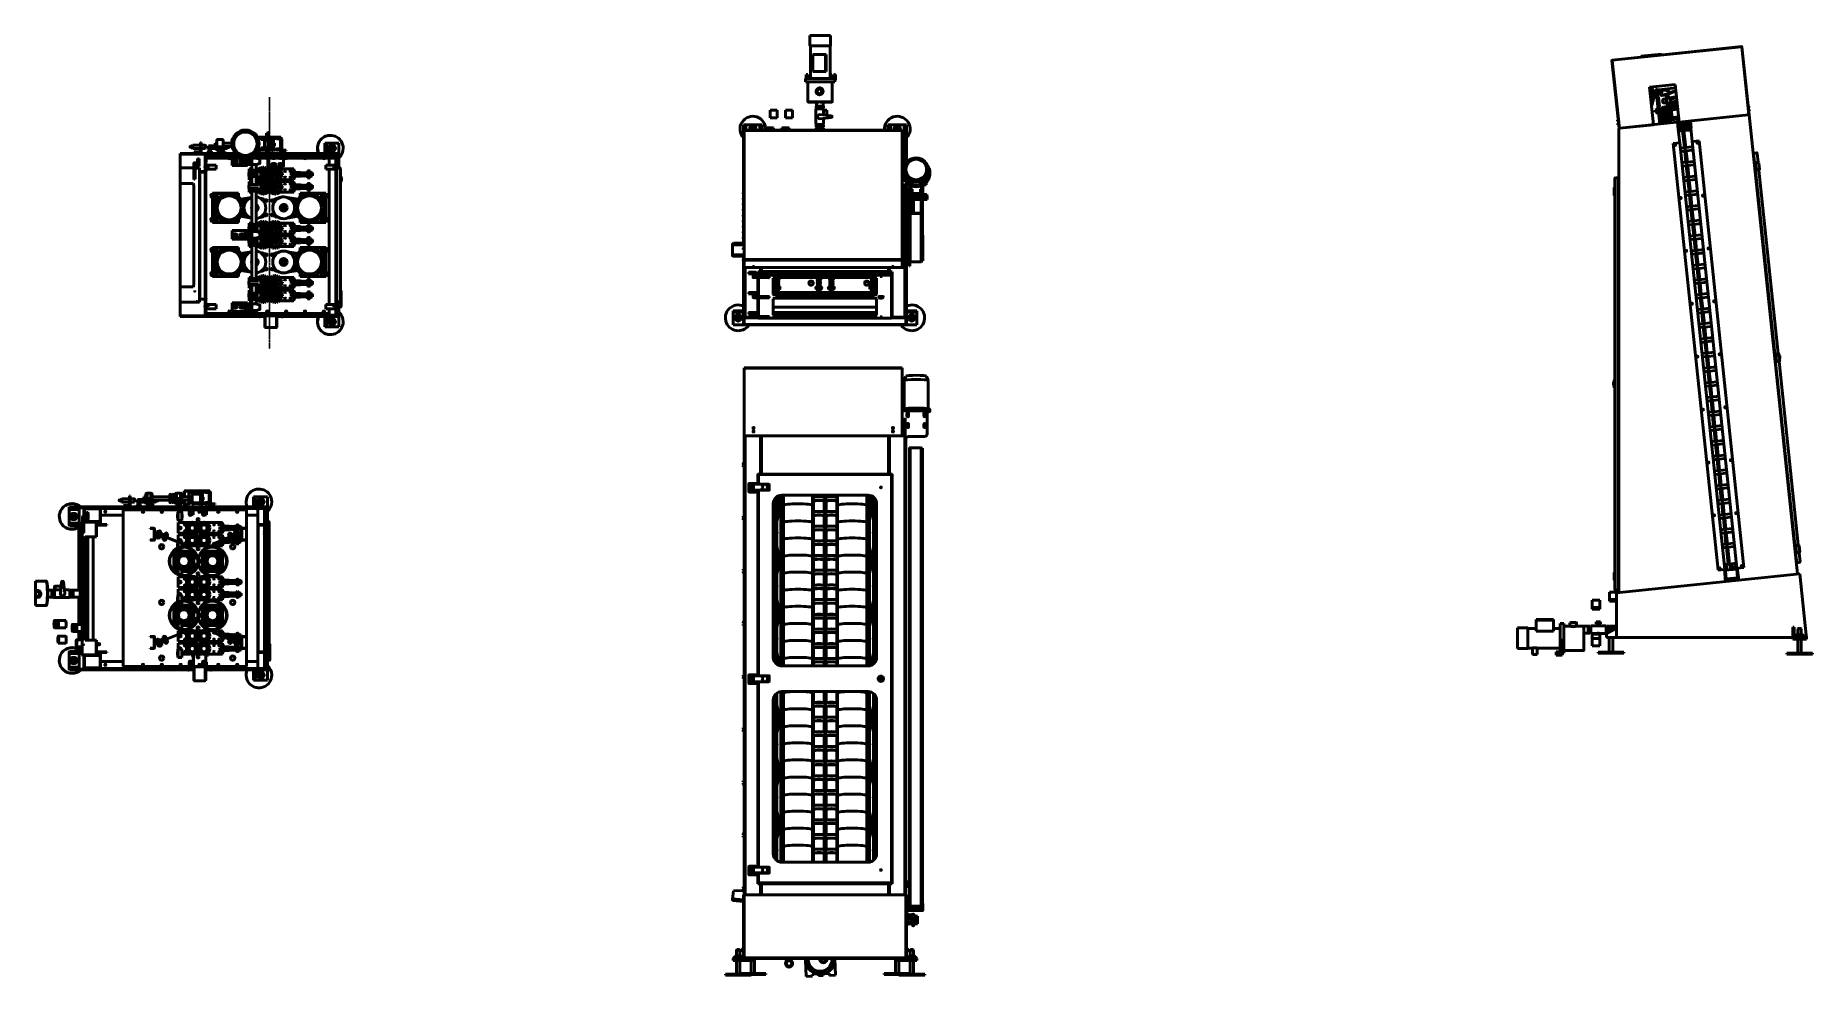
# Model space of a CAD drawing. Header units: millimetres. Extents: x 4915 to 15267, y 4787 to 10268.
import ezdxf

# ---------------------------------------------------------------- set-up
doc = ezdxf.new("R2010")
doc.units = ezdxf.units.MM
doc.linetypes.add('JIS_08_15', pattern=[17.25, 15, -0.75, 0.75, -0.75])
for name, color, linetype, lineweight in [('ハッチング', 20, 'Continuous', 25), ('中心線', 4, 'JIS_08_15', 25), ('外形線', 7, 'Continuous', 50)]:
    doc.layers.add(name, color=color, linetype=linetype, lineweight=lineweight)
pattern_1 = [(39.348, (4647.53, 6298.67), (-20.0868, 24.49934), [])]
pattern_2 = [(129.348, (4647.53, 6298.67), (-24.49934, -20.0868), [])]
pattern_3 = [(114.348, (4647.53, 6298.67), (-28.8634, -13.06145), [])]
pattern_4 = [(24.348, (4647.53, 6298.67), (-13.06145, 28.8634), [])]
pattern_5 = [(54.348, (4647.53, 6298.67), (-25.74324, 18.4657), [])]
pattern_6 = [(144.348, (4647.53, 6298.67), (-18.4657, -25.74324), [])]

msp = doc.modelspace()

# ---------------------------------------------------------------- hatches: boundary and pattern name
at = {"layer": 'ハッチング'}
h = msp.add_hatch(dxfattribs=at)
h.set_pattern_fill('ANSI31', color=256, scale=253.44936, angle=-20.652, style=0)
h.set_pattern_definition(pattern_4)
h.paths.add_polyline_path([(5808, 7543), (5807, 7541), (5806, 7541), (5782, 7541), (5782, 7539), (5806, 7539), (5808, 7539), (5809, 7541), (5809, 7543), (5809, 7606), (5810, 7608), (5811, 7608), (5824, 7608), (5824, 7610), (5811, 7610), (5809, 7610), (5808, 7608), (5808, 7606)])
h = msp.add_hatch(dxfattribs=at)
h.set_pattern_fill('ANSI31', color=256, scale=253.44936, angle=84.348, style=0)
h.set_pattern_definition(pattern_2)
h.paths.add_polyline_path([(5875, 7606), (5875, 7614), (5837, 7612), (5837, 7614), (5827, 7614), (5827, 7608), (5812, 7608), (5812, 7606), (5837, 7606), (5837, 7608)])
h = msp.add_hatch(dxfattribs=at)
h.set_pattern_fill('ANSI31', color=256, scale=253.44936, angle=99.348, style=0)
h.set_pattern_definition(pattern_6)
h.paths.add_polyline_path([(5867, 7614), (5867, 7606), (5905, 7608), (5905, 7606), (5930, 7606), (5930, 7608), (5915, 7608), (5915, 7614), (5905, 7614), (5905, 7612)])
h = msp.add_hatch(dxfattribs=at)
h.set_pattern_fill('ANSI31', color=256, scale=253.44936, angle=69.348, style=0)
h.set_pattern_definition(pattern_3)
h.paths.add_polyline_path([(5931, 7549), (5931, 7547), (5929, 7547), (5916, 7547), (5916, 7545), (5929, 7545), (5931, 7545), (5933, 7547), (5933, 7549), (5933, 7562), (5931, 7562)])
h = msp.add_hatch(dxfattribs=at)
h.set_pattern_fill('ANSI31', color=256, scale=253.44936, angle=9.348, style=0)
h.set_pattern_definition(pattern_5)
h.paths.add_polyline_path([(5937, 7541), (5936, 7541), (5935, 7543), (5935, 7606), (5935, 7608), (5933, 7610), (5931, 7610), (5918, 7610), (5918, 7608), (5931, 7608), (5933, 7608), (5933, 7606), (5933, 7543), (5934, 7541), (5935, 7539), (5937, 7539), (5961, 7539), (5961, 7541)])
h = msp.add_hatch(dxfattribs=at)
h.set_pattern_fill('ANSI31', color=256, scale=253.44936, angle=-5.652, style=0)
h.set_pattern_definition(pattern_1)
h.paths.add_polyline_path([(5294, 7511), (5294, 7511), (5294, 7512), (5295, 7512), (5295, 7513), (5295, 7513), (5296, 7513), (5296, 7514), (5296, 7514), (5297, 7514), (5297, 7514), (5828, 7514), (5830, 7514), (5831, 7512), (5831, 7511), (5831, 7477), (5834, 7477), (5834, 7511), (5834, 7513), (5833, 7515), (5831, 7516), (5828, 7517), (5297, 7517), (5296, 7517), (5295, 7517), (5295, 7516), (5294, 7516), (5293, 7515), (5292, 7514), (5292, 7514), (5292, 7513), (5291, 7512), (5291, 7511), (5291, 7423), (5291, 7422), (5292, 7421), (5292, 7420), (5292, 7420), (5293, 7419), (5294, 7418), (5295, 7418), (5295, 7417), (5296, 7417), (5297, 7417), (5331, 7417), (5331, 7420), (5297, 7420), (5297, 7420), (5296, 7420), (5296, 7420), (5296, 7421), (5295, 7421), (5295, 7421), (5295, 7422), (5294, 7422), (5294, 7423), (5294, 7423)])
h = msp.add_hatch(dxfattribs=at)
h.set_pattern_fill('ANSI31', color=256, scale=253.44936, angle=-5.652, style=0)
h.set_pattern_definition(pattern_1)
h.paths.add_polyline_path([(5875, 7541), (5875, 7549), (5837, 7547), (5837, 7549), (5812, 7549), (5812, 7547), (5827, 7547), (5827, 7541), (5837, 7541), (5837, 7543)])
h = msp.add_hatch(dxfattribs=at)
h.set_pattern_fill('ANSI31', color=256, scale=253.44936, angle=-20.652, style=0)
h.set_pattern_definition(pattern_4)
h.paths.add_polyline_path([(5867, 7549), (5867, 7541), (5905, 7543), (5905, 7541), (5915, 7541), (5915, 7547), (5930, 7547), (5930, 7549), (5905, 7549), (5905, 7547)])
h = msp.add_hatch(dxfattribs=at)
h.set_pattern_fill('ANSI31', color=256, scale=253.44936, angle=69.348, style=0)
h.set_pattern_definition(pattern_3)
h.paths.add_polyline_path([(5911, 7511), (5912, 7512), (5913, 7514), (5914, 7514), (6247, 7514), (6248, 7514), (6249, 7512), (6250, 7511), (6250, 7423), (6249, 7422), (6248, 7421), (6247, 7420), (6213, 7420), (6213, 7417), (6247, 7417), (6249, 7418), (6251, 7419), (6252, 7421), (6253, 7423), (6253, 7511), (6252, 7513), (6251, 7515), (6249, 7516), (6247, 7517), (5914, 7517), (5912, 7516), (5910, 7515), (5909, 7513), (5908, 7511), (5908, 7477), (5911, 7477)])
h = msp.add_hatch(dxfattribs=at)
h.set_pattern_fill('ANSI31', color=256, scale=253.44936, angle=69.348, style=0)
h.set_pattern_definition(pattern_3)
h.paths.add_polyline_path([(5288, 7436), (5288, 7438), (5272, 7438), (5272, 7438), (5271, 7437), (5270, 7437), (5270, 7437), (5269, 7436), (5269, 7436), (5269, 7435), (5268, 7435), (5268, 7434), (5268, 7434), (5268, 7348), (5270, 7348), (5270, 7434), (5270, 7434), (5270, 7434), (5270, 7435), (5271, 7435), (5271, 7435), (5271, 7435), (5271, 7435), (5272, 7436), (5272, 7436), (5272, 7436)])
h = msp.add_hatch(dxfattribs=at)
h.set_pattern_fill('ANSI31', color=256, scale=253.44936, angle=-5.652, style=0)
h.set_pattern_definition(pattern_1)
h.paths.add_polyline_path([(5607, 7332), (5606, 7331), (5605, 7330), (5584, 7330), (5584, 7328), (5605, 7328), (5607, 7329), (5608, 7330), (5609, 7332), (5609, 7394), (5608, 7396), (5607, 7398), (5605, 7398), (5584, 7398), (5584, 7396), (5605, 7396), (5606, 7396), (5607, 7394)])
h = msp.add_hatch(dxfattribs=at)
h.set_pattern_fill('ANSI31', color=256, scale=253.44936, angle=9.348, style=0)
h.set_pattern_definition(pattern_5)
h.paths.add_polyline_path([(5858, 7400), (5857, 7408), (5854, 7416), (5849, 7422), (5843, 7427), (5836, 7430), (5828, 7431), (5820, 7430), (5812, 7427), (5806, 7422), (5801, 7416), (5798, 7408), (5797, 7400), (5798, 7392), (5801, 7385), (5806, 7378), (5812, 7373), (5820, 7370), (5828, 7369), (5836, 7370), (5843, 7373), (5849, 7378), (5854, 7385), (5857, 7392)])
h.paths.add_polyline_path([(5828, 7376), (5821, 7377), (5816, 7379), (5811, 7383), (5807, 7388), (5804, 7394), (5804, 7400), (5804, 7406), (5807, 7412), (5811, 7417), (5816, 7421), (5821, 7423), (5828, 7424), (5834, 7423), (5840, 7421), (5844, 7417), (5848, 7412), (5851, 7406), (5851, 7400), (5851, 7394), (5848, 7388), (5844, 7383), (5840, 7379), (5834, 7377)], flags=0)
h = msp.add_hatch(dxfattribs=at)
h.set_pattern_fill('ANSI31', color=256, scale=253.44936, angle=-5.652, style=0)
h.set_pattern_definition(pattern_1)
h.paths.add_polyline_path([(5858, 7327), (5857, 7335), (5854, 7343), (5849, 7349), (5843, 7354), (5836, 7357), (5828, 7358), (5820, 7357), (5812, 7354), (5806, 7349), (5801, 7343), (5798, 7335), (5797, 7327), (5798, 7319), (5801, 7312), (5806, 7305), (5812, 7301), (5820, 7297), (5828, 7296), (5836, 7297), (5843, 7301), (5849, 7305), (5854, 7312), (5857, 7319)])
h.paths.add_polyline_path([(5828, 7303), (5821, 7304), (5816, 7307), (5811, 7310), (5807, 7315), (5804, 7321), (5804, 7327), (5804, 7334), (5807, 7339), (5811, 7344), (5816, 7348), (5821, 7350), (5828, 7351), (5834, 7350), (5840, 7348), (5844, 7344), (5848, 7339), (5851, 7334), (5851, 7327), (5851, 7321), (5848, 7315), (5844, 7310), (5840, 7307), (5834, 7304)], flags=0)
h = msp.add_hatch(dxfattribs=at)
h.set_pattern_fill('ANSI31', color=256, scale=253.44936, angle=84.348, style=0)
h.set_pattern_definition(pattern_2)
h.paths.add_polyline_path([(5838, 7379), (5843, 7382), (5847, 7386), (5850, 7392), (5851, 7398), (5851, 7404), (5849, 7410), (5846, 7416), (5841, 7420), (5836, 7423), (5830, 7424), (5823, 7424), (5817, 7422), (5812, 7418), (5808, 7414), (5805, 7408), (5804, 7402), (5804, 7396), (5806, 7390), (5809, 7385), (5814, 7381), (5819, 7378), (5826, 7376), (5832, 7377)])
h.paths.add_polyline_path([(5844, 7408), (5845, 7403), (5845, 7399), (5844, 7394), (5842, 7390), (5839, 7386), (5835, 7384), (5831, 7383), (5826, 7382), (5821, 7383), (5817, 7385), (5814, 7389), (5811, 7393), (5810, 7397), (5810, 7402), (5811, 7406), (5813, 7410), (5816, 7414), (5820, 7416), (5824, 7418), (5829, 7418), (5834, 7417), (5838, 7415), (5841, 7412)], flags=0)
h = msp.add_hatch(dxfattribs=at)
h.set_pattern_fill('ANSI31', color=256, scale=253.44936, angle=99.348, style=0)
h.set_pattern_definition(pattern_6)
h.paths.add_polyline_path([(5838, 7306), (5843, 7309), (5847, 7314), (5850, 7319), (5851, 7325), (5851, 7332), (5849, 7338), (5846, 7343), (5841, 7347), (5836, 7350), (5830, 7351), (5823, 7351), (5817, 7349), (5812, 7346), (5808, 7341), (5805, 7335), (5804, 7329), (5804, 7323), (5806, 7317), (5809, 7312), (5814, 7308), (5819, 7305), (5826, 7303), (5832, 7304)])
h.paths.add_polyline_path([(5844, 7335), (5845, 7331), (5845, 7326), (5844, 7321), (5842, 7317), (5839, 7314), (5835, 7311), (5831, 7310), (5826, 7309), (5821, 7310), (5817, 7313), (5814, 7316), (5811, 7320), (5810, 7324), (5810, 7329), (5811, 7333), (5813, 7338), (5816, 7341), (5820, 7344), (5824, 7345), (5829, 7345), (5834, 7344), (5838, 7342), (5841, 7339)], flags=0)
h = msp.add_hatch(dxfattribs=at)
h.set_pattern_fill('ANSI31', color=256, scale=253.44936, angle=-20.652, style=0)
h.set_pattern_definition(pattern_4)
h.paths.add_polyline_path([(5928, 7400), (5927, 7408), (5924, 7416), (5919, 7422), (5913, 7427), (5905, 7430), (5897, 7431), (5889, 7430), (5882, 7427), (5876, 7422), (5871, 7416), (5868, 7408), (5866, 7400), (5868, 7392), (5871, 7385), (5876, 7378), (5882, 7373), (5889, 7370), (5897, 7369), (5905, 7370), (5913, 7373), (5919, 7378), (5924, 7385), (5927, 7392)])
h.paths.add_polyline_path([(5897, 7376), (5891, 7377), (5885, 7379), (5880, 7383), (5877, 7388), (5874, 7394), (5873, 7400), (5874, 7406), (5877, 7412), (5880, 7417), (5885, 7421), (5891, 7423), (5897, 7424), (5904, 7423), (5909, 7421), (5914, 7417), (5918, 7412), (5921, 7406), (5921, 7400), (5921, 7394), (5918, 7388), (5914, 7383), (5909, 7379), (5904, 7377)], flags=0)
h = msp.add_hatch(dxfattribs=at)
h.set_pattern_fill('ANSI31', color=256, scale=253.44936, angle=-5.652, style=0)
h.set_pattern_definition(pattern_1)
h.paths.add_polyline_path([(5928, 7327), (5927, 7335), (5924, 7343), (5919, 7349), (5913, 7354), (5905, 7357), (5897, 7358), (5889, 7357), (5882, 7354), (5876, 7349), (5871, 7343), (5868, 7335), (5866, 7327), (5868, 7319), (5871, 7312), (5876, 7305), (5882, 7301), (5889, 7297), (5897, 7296), (5905, 7297), (5913, 7301), (5919, 7305), (5924, 7312), (5927, 7319)])
h.paths.add_polyline_path([(5897, 7303), (5891, 7304), (5885, 7307), (5880, 7310), (5877, 7315), (5874, 7321), (5873, 7327), (5874, 7334), (5877, 7339), (5880, 7344), (5885, 7348), (5891, 7350), (5897, 7351), (5904, 7350), (5909, 7348), (5914, 7344), (5918, 7339), (5921, 7334), (5921, 7327), (5921, 7321), (5918, 7315), (5914, 7310), (5909, 7307), (5904, 7304)], flags=0)
h = msp.add_hatch(dxfattribs=at)
h.set_pattern_fill('ANSI31', color=256, scale=253.44936, angle=69.348, style=0)
h.set_pattern_definition(pattern_3)
h.paths.add_polyline_path([(5921, 7400), (5921, 7406), (5918, 7412), (5914, 7417), (5909, 7421), (5904, 7423), (5897, 7424), (5891, 7423), (5885, 7421), (5880, 7417), (5877, 7412), (5874, 7406), (5873, 7400), (5874, 7394), (5877, 7388), (5880, 7383), (5885, 7379), (5891, 7377), (5897, 7376), (5904, 7377), (5909, 7379), (5914, 7383), (5918, 7388), (5921, 7394)])
h.paths.add_polyline_path([(5897, 7418), (5902, 7418), (5906, 7416), (5910, 7413), (5913, 7409), (5915, 7405), (5915, 7400), (5915, 7396), (5913, 7391), (5910, 7387), (5906, 7385), (5902, 7383), (5897, 7382), (5893, 7383), (5888, 7385), (5885, 7387), (5882, 7391), (5880, 7396), (5879, 7400), (5880, 7405), (5882, 7409), (5885, 7413), (5888, 7416), (5893, 7418)], flags=0)
h = msp.add_hatch(dxfattribs=at)
h.set_pattern_fill('ANSI31', color=256, scale=253.44936, angle=99.348, style=0)
h.set_pattern_definition(pattern_6)
h.paths.add_polyline_path([(5921, 7327), (5921, 7334), (5918, 7339), (5914, 7344), (5909, 7348), (5904, 7350), (5897, 7351), (5891, 7350), (5885, 7348), (5880, 7344), (5877, 7339), (5874, 7334), (5873, 7327), (5874, 7321), (5877, 7315), (5880, 7310), (5885, 7307), (5891, 7304), (5897, 7303), (5904, 7304), (5909, 7307), (5914, 7310), (5918, 7315), (5921, 7321)])
h.paths.add_polyline_path([(5897, 7345), (5902, 7345), (5906, 7343), (5910, 7340), (5913, 7336), (5915, 7332), (5915, 7327), (5915, 7323), (5913, 7318), (5910, 7315), (5906, 7312), (5902, 7310), (5897, 7309), (5893, 7310), (5888, 7312), (5885, 7315), (5882, 7318), (5880, 7323), (5879, 7327), (5880, 7332), (5882, 7336), (5885, 7340), (5888, 7343), (5893, 7345)], flags=0)
h = msp.add_hatch(dxfattribs=at)
h.set_pattern_fill('ANSI31', color=256, scale=253.44936, angle=-5.652, style=0)
h.set_pattern_definition(pattern_1)
h.paths.add_polyline_path([(6086, 7359), (6084, 7358), (6087, 7356), (6090, 7354), (6094, 7354), (6097, 7355), (6100, 7357), (6102, 7359), (6103, 7363), (6103, 7366), (6102, 7370), (6099, 7372), (6096, 7374), (6093, 7375), (6089, 7374), (6086, 7372), (6084, 7370), (6083, 7366), (6083, 7363), (6084, 7363), (6084, 7367), (6086, 7370), (6088, 7372), (6092, 7373), (6095, 7373), (6098, 7372), (6100, 7369), (6102, 7366), (6102, 7363), (6101, 7359), (6098, 7357), (6095, 7356), (6092, 7355), (6088, 7357)])
h = msp.add_hatch(dxfattribs=at)
h.set_pattern_fill('ANSI31', color=256, scale=253.44936, angle=99.348, style=0)
h.set_pattern_definition(pattern_6)
h.paths.add_polyline_path([(6120, 7330), (6118, 7331), (6118, 7332), (6118, 7394), (6118, 7396), (6120, 7396), (6141, 7396), (6141, 7398), (6120, 7398), (6118, 7398), (6116, 7396), (6116, 7394), (6116, 7332), (6116, 7330), (6118, 7329), (6120, 7328), (6141, 7328), (6141, 7330)])
h = msp.add_hatch(dxfattribs=at)
h.set_pattern_fill('ANSI31', color=256, scale=253.44936, angle=84.348, style=0)
h.set_pattern_definition(pattern_2)
h.paths.add_polyline_path([(6272, 7436), (6273, 7435), (6274, 7434), (6274, 7348), (6276, 7348), (6276, 7434), (6275, 7436), (6274, 7437), (6272, 7438), (6256, 7438), (6256, 7436)])
h = msp.add_hatch(dxfattribs=at)
h.set_pattern_fill('ANSI31', color=256, scale=253.44936, angle=99.348, style=0)
h.set_pattern_definition(pattern_6)
h.paths.add_polyline_path([(5861, 7186), (5863, 7206), (5861, 7225), (5855, 7244), (5844, 7260), (5830, 7274), (5813, 7284), (5794, 7290), (5774, 7291), (5755, 7287), (5737, 7280), (5721, 7268), (5708, 7253), (5699, 7236), (5694, 7216), (5694, 7197), (5699, 7178), (5708, 7160), (5720, 7145), (5736, 7133), (5754, 7125), (5773, 7121), (5793, 7122), (5812, 7128), (5829, 7138), (5843, 7151), (5854, 7168)])
h.paths.add_polyline_path([(5859, 7187), (5851, 7167), (5839, 7151), (5824, 7137), (5805, 7128), (5785, 7124), (5764, 7125), (5745, 7131), (5727, 7142), (5713, 7157), (5702, 7175), (5697, 7195), (5697, 7215), (5702, 7235), (5711, 7254), (5725, 7269), (5743, 7280), (5762, 7287), (5783, 7288), (5803, 7285), (5822, 7276), (5838, 7263), (5850, 7247), (5858, 7228), (5861, 7207)], flags=0)
h = msp.add_hatch(dxfattribs=at)
h.set_pattern_fill('ANSI31', color=256, scale=253.44936, angle=99.348, style=0)
h.set_pattern_definition(pattern_6)
h.paths.add_polyline_path([(5827, 7194), (5829, 7207), (5827, 7220), (5821, 7232), (5813, 7242), (5803, 7250), (5790, 7255), (5777, 7256), (5765, 7254), (5753, 7249), (5742, 7241), (5735, 7230), (5730, 7218), (5729, 7205), (5731, 7192), (5736, 7180), (5744, 7170), (5755, 7162), (5767, 7157), (5780, 7156), (5793, 7158), (5805, 7163), (5815, 7171), (5823, 7182)])
h.paths.add_polyline_path([(5815, 7197), (5811, 7188), (5806, 7180), (5798, 7174), (5789, 7170), (5780, 7169), (5770, 7170), (5761, 7173), (5753, 7179), (5747, 7187), (5743, 7196), (5741, 7205), (5742, 7215), (5746, 7224), (5752, 7232), (5759, 7238), (5768, 7242), (5778, 7244), (5787, 7242), (5797, 7239), (5804, 7233), (5811, 7226), (5815, 7217), (5816, 7207)], flags=0)
h = msp.add_hatch(dxfattribs=at)
h.set_pattern_fill('ANSI31', color=256, scale=253.44936, angle=69.348, style=0)
h.set_pattern_definition(pattern_3)
h.paths.add_polyline_path([(5737, 7321), (5775, 7306), (5775, 7307), (5737, 7322)])
h = msp.add_hatch(dxfattribs=at)
h.set_pattern_fill('ANSI31', color=256, scale=253.44936, angle=84.348, style=0)
h.set_pattern_definition(pattern_2)
h.paths.add_polyline_path([(5864, 7226), (5861, 7207), (5864, 7187), (5870, 7168), (5881, 7152), (5895, 7138), (5912, 7128), (5931, 7123), (5951, 7121), (5970, 7125), (5988, 7132), (6004, 7144), (6017, 7159), (6026, 7177), (6030, 7196), (6031, 7215), (6026, 7235), (6017, 7252), (6005, 7267), (5989, 7279), (5971, 7287), (5952, 7291), (5932, 7290), (5913, 7284), (5896, 7274), (5882, 7261), (5871, 7245)])
h.paths.add_polyline_path([(5866, 7226), (5874, 7245), (5886, 7262), (5901, 7275), (5920, 7284), (5940, 7288), (5961, 7287), (5980, 7281), (5998, 7270), (6012, 7255), (6022, 7237), (6028, 7217), (6028, 7197), (6023, 7177), (6013, 7159), (6000, 7143), (5982, 7132), (5963, 7125), (5942, 7124), (5922, 7127), (5903, 7136), (5887, 7149), (5875, 7166), (5867, 7185), (5864, 7205)], flags=0)
h = msp.add_hatch(dxfattribs=at)
h.set_pattern_fill('ANSI31', color=256, scale=253.44936, angle=84.348, style=0)
h.set_pattern_definition(pattern_2)
h.paths.add_polyline_path([(5898, 7218), (5896, 7205), (5898, 7192), (5903, 7180), (5912, 7170), (5922, 7162), (5934, 7157), (5947, 7156), (5960, 7158), (5972, 7163), (5983, 7171), (5990, 7182), (5995, 7194), (5996, 7207), (5994, 7220), (5989, 7232), (5981, 7242), (5970, 7250), (5958, 7255), (5945, 7256), (5932, 7254), (5920, 7249), (5910, 7241), (5902, 7230)])
h.paths.add_polyline_path([(5910, 7215), (5913, 7224), (5919, 7232), (5927, 7238), (5936, 7242), (5945, 7244), (5955, 7242), (5964, 7239), (5972, 7233), (5978, 7226), (5982, 7217), (5984, 7207), (5983, 7197), (5979, 7188), (5973, 7180), (5966, 7174), (5957, 7170), (5947, 7169), (5937, 7170), (5928, 7173), (5920, 7179), (5914, 7187), (5910, 7196), (5909, 7205)], flags=0)
h = msp.add_hatch(dxfattribs=at)
h.set_pattern_fill('ANSI31', color=256, scale=253.44936, angle=84.348, style=0)
h.set_pattern_definition(pattern_2)
h.paths.add_polyline_path([(5988, 7322), (5950, 7307), (5950, 7306), (5988, 7321)])
h = msp.add_hatch(dxfattribs=at)
h.set_pattern_fill('ANSI31', color=256, scale=253.44936, angle=-5.652, style=0)
h.set_pattern_definition(pattern_1)
h.paths.add_polyline_path([(5779, 7169), (5788, 7170), (5797, 7174), (5805, 7180), (5811, 7187), (5815, 7196), (5816, 7206), (5815, 7216), (5811, 7225), (5805, 7233), (5797, 7239), (5788, 7242), (5779, 7244), (5769, 7242), (5760, 7239), (5752, 7233), (5746, 7225), (5743, 7216), (5741, 7206), (5743, 7196), (5746, 7187), (5752, 7180), (5760, 7174), (5769, 7170)])
h.paths.add_polyline_path([(5779, 7175), (5771, 7176), (5763, 7179), (5756, 7184), (5751, 7190), (5748, 7198), (5747, 7206), (5748, 7214), (5751, 7222), (5756, 7228), (5763, 7233), (5771, 7236), (5779, 7238), (5787, 7236), (5794, 7233), (5801, 7228), (5806, 7222), (5809, 7214), (5810, 7206), (5809, 7198), (5806, 7190), (5801, 7184), (5794, 7179), (5787, 7176)], flags=0)
h = msp.add_hatch(dxfattribs=at)
h.set_pattern_fill('ANSI31', color=256, scale=253.44936, angle=9.348, style=0)
h.set_pattern_definition(pattern_5)
h.paths.add_polyline_path([(5946, 7244), (5937, 7242), (5928, 7239), (5920, 7233), (5914, 7225), (5910, 7216), (5909, 7206), (5910, 7196), (5914, 7187), (5920, 7180), (5928, 7174), (5937, 7170), (5946, 7169), (5956, 7170), (5965, 7174), (5973, 7180), (5979, 7187), (5982, 7196), (5984, 7206), (5982, 7216), (5979, 7225), (5973, 7233), (5965, 7239), (5956, 7242)])
h.paths.add_polyline_path([(5946, 7238), (5954, 7236), (5962, 7233), (5969, 7228), (5973, 7222), (5977, 7214), (5978, 7206), (5977, 7198), (5973, 7190), (5969, 7184), (5962, 7179), (5954, 7176), (5946, 7175), (5938, 7176), (5931, 7179), (5924, 7184), (5919, 7190), (5916, 7198), (5915, 7206), (5916, 7214), (5919, 7222), (5924, 7228), (5931, 7233), (5938, 7236)], flags=0)
h = msp.add_hatch(dxfattribs=at)
h.set_pattern_fill('ANSI31', color=256, scale=253.44936, angle=-5.652, style=0)
h.set_pattern_definition(pattern_1)
h.paths.add_polyline_path([(5858, 7085), (5857, 7093), (5854, 7100), (5849, 7107), (5843, 7112), (5836, 7115), (5828, 7116), (5820, 7115), (5812, 7112), (5806, 7107), (5801, 7100), (5798, 7093), (5797, 7085), (5798, 7077), (5801, 7069), (5806, 7063), (5812, 7058), (5820, 7055), (5828, 7054), (5836, 7055), (5843, 7058), (5849, 7063), (5854, 7069), (5857, 7077)])
h.paths.add_polyline_path([(5828, 7061), (5821, 7062), (5816, 7064), (5811, 7068), (5807, 7073), (5804, 7079), (5804, 7085), (5804, 7091), (5807, 7097), (5811, 7102), (5816, 7106), (5821, 7108), (5828, 7109), (5834, 7108), (5840, 7106), (5844, 7102), (5848, 7097), (5851, 7091), (5851, 7085), (5851, 7079), (5848, 7073), (5844, 7068), (5840, 7064), (5834, 7062)], flags=0)
h = msp.add_hatch(dxfattribs=at)
h.set_pattern_fill('ANSI31', color=256, scale=253.44936, angle=-20.652, style=0)
h.set_pattern_definition(pattern_4)
h.paths.add_polyline_path([(5858, 7012), (5857, 7020), (5854, 7027), (5849, 7034), (5843, 7039), (5836, 7042), (5828, 7043), (5820, 7042), (5812, 7039), (5806, 7034), (5801, 7027), (5798, 7020), (5797, 7012), (5798, 7004), (5801, 6997), (5806, 6990), (5812, 6985), (5820, 6982), (5828, 6981), (5836, 6982), (5843, 6985), (5849, 6990), (5854, 6997), (5857, 7004)])
h.paths.add_polyline_path([(5828, 6988), (5821, 6989), (5816, 6991), (5811, 6995), (5807, 7000), (5804, 7006), (5804, 7012), (5804, 7018), (5807, 7024), (5811, 7029), (5816, 7033), (5821, 7035), (5828, 7036), (5834, 7035), (5840, 7033), (5844, 7029), (5848, 7024), (5851, 7018), (5851, 7012), (5851, 7006), (5848, 7000), (5844, 6995), (5840, 6991), (5834, 6989)], flags=0)
h = msp.add_hatch(dxfattribs=at)
h.set_pattern_fill('ANSI31', color=256, scale=253.44936, angle=99.348, style=0)
h.set_pattern_definition(pattern_6)
h.paths.add_polyline_path([(5838, 7063), (5843, 7067), (5847, 7071), (5850, 7077), (5851, 7083), (5851, 7089), (5849, 7095), (5846, 7100), (5841, 7105), (5836, 7107), (5830, 7109), (5823, 7108), (5817, 7107), (5812, 7103), (5808, 7099), (5805, 7093), (5804, 7087), (5804, 7081), (5806, 7075), (5809, 7069), (5814, 7065), (5819, 7062), (5826, 7061), (5832, 7061)])
h.paths.add_polyline_path([(5844, 7092), (5845, 7088), (5845, 7083), (5844, 7079), (5842, 7075), (5839, 7071), (5835, 7069), (5831, 7067), (5826, 7067), (5821, 7068), (5817, 7070), (5814, 7073), (5811, 7077), (5810, 7082), (5810, 7086), (5811, 7091), (5813, 7095), (5816, 7099), (5820, 7101), (5824, 7103), (5829, 7103), (5834, 7102), (5838, 7100), (5841, 7096)], flags=0)
h = msp.add_hatch(dxfattribs=at)
h.set_pattern_fill('ANSI31', color=256, scale=253.44936, angle=9.348, style=0)
h.set_pattern_definition(pattern_5)
h.paths.add_polyline_path([(5928, 7085), (5927, 7093), (5924, 7100), (5919, 7107), (5913, 7112), (5905, 7115), (5897, 7116), (5889, 7115), (5882, 7112), (5876, 7107), (5871, 7100), (5868, 7093), (5866, 7085), (5868, 7077), (5871, 7069), (5876, 7063), (5882, 7058), (5889, 7055), (5897, 7054), (5905, 7055), (5913, 7058), (5919, 7063), (5924, 7069), (5927, 7077)])
h.paths.add_polyline_path([(5897, 7061), (5891, 7062), (5885, 7064), (5880, 7068), (5877, 7073), (5874, 7079), (5873, 7085), (5874, 7091), (5877, 7097), (5880, 7102), (5885, 7106), (5891, 7108), (5897, 7109), (5904, 7108), (5909, 7106), (5914, 7102), (5918, 7097), (5921, 7091), (5921, 7085), (5921, 7079), (5918, 7073), (5914, 7068), (5909, 7064), (5904, 7062)], flags=0)
h = msp.add_hatch(dxfattribs=at)
h.set_pattern_fill('ANSI31', color=256, scale=253.44936, angle=-20.652, style=0)
h.set_pattern_definition(pattern_4)
h.paths.add_polyline_path([(5928, 7012), (5927, 7020), (5924, 7027), (5919, 7034), (5913, 7039), (5905, 7042), (5897, 7043), (5889, 7042), (5882, 7039), (5876, 7034), (5871, 7027), (5868, 7020), (5866, 7012), (5868, 7004), (5871, 6997), (5876, 6990), (5882, 6985), (5889, 6982), (5897, 6981), (5905, 6982), (5913, 6985), (5919, 6990), (5924, 6997), (5927, 7004)])
h.paths.add_polyline_path([(5897, 6988), (5891, 6989), (5885, 6991), (5880, 6995), (5877, 7000), (5874, 7006), (5873, 7012), (5874, 7018), (5877, 7024), (5880, 7029), (5885, 7033), (5891, 7035), (5897, 7036), (5904, 7035), (5909, 7033), (5914, 7029), (5918, 7024), (5921, 7018), (5921, 7012), (5921, 7006), (5918, 7000), (5914, 6995), (5909, 6991), (5904, 6989)], flags=0)
h = msp.add_hatch(dxfattribs=at)
h.set_pattern_fill('ANSI31', color=256, scale=253.44936, angle=84.348, style=0)
h.set_pattern_definition(pattern_2)
h.paths.add_polyline_path([(5921, 7085), (5921, 7091), (5918, 7097), (5914, 7102), (5909, 7106), (5904, 7108), (5897, 7109), (5891, 7108), (5885, 7106), (5880, 7102), (5877, 7097), (5874, 7091), (5873, 7085), (5874, 7079), (5877, 7073), (5880, 7068), (5885, 7064), (5891, 7062), (5897, 7061), (5904, 7062), (5909, 7064), (5914, 7068), (5918, 7073), (5921, 7079)])
h.paths.add_polyline_path([(5897, 7103), (5902, 7102), (5906, 7100), (5910, 7098), (5913, 7094), (5915, 7090), (5915, 7085), (5915, 7080), (5913, 7076), (5910, 7072), (5906, 7069), (5902, 7068), (5897, 7067), (5893, 7068), (5888, 7069), (5885, 7072), (5882, 7076), (5880, 7080), (5879, 7085), (5880, 7090), (5882, 7094), (5885, 7098), (5888, 7100), (5893, 7102)], flags=0)
h = msp.add_hatch(dxfattribs=at)
h.set_pattern_fill('ANSI31', color=256, scale=253.44936, angle=84.348, style=0)
h.set_pattern_definition(pattern_2)
h.paths.add_polyline_path([(5861, 6871), (5863, 6890), (5861, 6910), (5855, 6928), (5844, 6945), (5830, 6959), (5813, 6968), (5794, 6974), (5774, 6975), (5755, 6972), (5737, 6964), (5721, 6953), (5708, 6938), (5699, 6920), (5694, 6901), (5694, 6881), (5699, 6862), (5708, 6845), (5720, 6829), (5736, 6818), (5754, 6810), (5773, 6806), (5793, 6807), (5812, 6813), (5829, 6822), (5843, 6836), (5854, 6852)])
h.paths.add_polyline_path([(5859, 6871), (5851, 6852), (5839, 6835), (5824, 6822), (5805, 6813), (5785, 6809), (5764, 6810), (5745, 6816), (5727, 6827), (5713, 6842), (5702, 6860), (5697, 6879), (5697, 6900), (5702, 6920), (5711, 6938), (5725, 6954), (5743, 6965), (5762, 6971), (5783, 6973), (5803, 6969), (5822, 6961), (5838, 6948), (5850, 6931), (5858, 6912), (5861, 6892)], flags=0)
h = msp.add_hatch(dxfattribs=at)
h.set_pattern_fill('ANSI31', color=256, scale=253.44936, angle=84.348, style=0)
h.set_pattern_definition(pattern_2)
h.paths.add_polyline_path([(5827, 6879), (5829, 6892), (5827, 6905), (5821, 6917), (5813, 6927), (5803, 6935), (5790, 6940), (5777, 6941), (5765, 6939), (5753, 6934), (5742, 6925), (5735, 6915), (5730, 6903), (5729, 6890), (5731, 6877), (5736, 6865), (5744, 6855), (5755, 6847), (5767, 6842), (5780, 6841), (5793, 6843), (5805, 6848), (5815, 6856), (5823, 6867)])
h.paths.add_polyline_path([(5815, 6882), (5811, 6873), (5806, 6865), (5798, 6859), (5789, 6855), (5780, 6853), (5770, 6854), (5761, 6858), (5753, 6864), (5747, 6871), (5743, 6880), (5741, 6890), (5742, 6900), (5746, 6909), (5752, 6917), (5759, 6923), (5768, 6927), (5778, 6928), (5787, 6927), (5797, 6924), (5804, 6918), (5811, 6910), (5815, 6901), (5816, 6892)], flags=0)
h = msp.add_hatch(dxfattribs=at)
h.set_pattern_fill('ANSI31', color=256, scale=253.44936, angle=69.348, style=0)
h.set_pattern_definition(pattern_3)
h.paths.add_polyline_path([(5838, 6990), (5843, 6994), (5847, 6998), (5850, 7004), (5851, 7010), (5851, 7016), (5849, 7022), (5846, 7027), (5841, 7032), (5836, 7035), (5830, 7036), (5823, 7036), (5817, 7034), (5812, 7030), (5808, 7026), (5805, 7020), (5804, 7014), (5804, 7008), (5806, 7002), (5809, 6997), (5814, 6992), (5819, 6990), (5826, 6988), (5832, 6988)])
h.paths.add_polyline_path([(5844, 7020), (5845, 7015), (5845, 7011), (5844, 7006), (5842, 7002), (5839, 6998), (5835, 6996), (5831, 6994), (5826, 6994), (5821, 6995), (5817, 6997), (5814, 7000), (5811, 7004), (5810, 7009), (5810, 7014), (5811, 7018), (5813, 7022), (5816, 7026), (5820, 7028), (5824, 7030), (5829, 7030), (5834, 7029), (5838, 7027), (5841, 7024)], flags=0)
h = msp.add_hatch(dxfattribs=at)
h.set_pattern_fill('ANSI31', color=256, scale=253.44936, angle=69.348, style=0)
h.set_pattern_definition(pattern_3)
h.paths.add_polyline_path([(5864, 6911), (5861, 6891), (5864, 6872), (5870, 6853), (5881, 6837), (5895, 6823), (5912, 6813), (5931, 6807), (5951, 6806), (5970, 6809), (5988, 6817), (6004, 6829), (6017, 6844), (6026, 6861), (6030, 6880), (6031, 6900), (6026, 6919), (6017, 6937), (6005, 6952), (5989, 6964), (5971, 6972), (5952, 6975), (5932, 6974), (5913, 6969), (5896, 6959), (5882, 6946), (5871, 6929)])
h.paths.add_polyline_path([(5866, 6910), (5874, 6930), (5886, 6946), (5901, 6960), (5920, 6969), (5940, 6973), (5961, 6972), (5980, 6966), (5998, 6955), (6012, 6940), (6022, 6922), (6028, 6902), (6028, 6882), (6023, 6861), (6013, 6843), (6000, 6828), (5982, 6817), (5963, 6810), (5942, 6809), (5922, 6812), (5903, 6821), (5887, 6834), (5875, 6850), (5867, 6869), (5864, 6890)], flags=0)
h = msp.add_hatch(dxfattribs=at)
h.set_pattern_fill('ANSI31', color=256, scale=253.44936, angle=69.348, style=0)
h.set_pattern_definition(pattern_3)
h.paths.add_polyline_path([(5921, 7012), (5921, 7018), (5918, 7024), (5914, 7029), (5909, 7033), (5904, 7035), (5897, 7036), (5891, 7035), (5885, 7033), (5880, 7029), (5877, 7024), (5874, 7018), (5873, 7012), (5874, 7006), (5877, 7000), (5880, 6995), (5885, 6991), (5891, 6989), (5897, 6988), (5904, 6989), (5909, 6991), (5914, 6995), (5918, 7000), (5921, 7006)])
h.paths.add_polyline_path([(5897, 7030), (5902, 7029), (5906, 7028), (5910, 7025), (5913, 7021), (5915, 7017), (5915, 7012), (5915, 7007), (5913, 7003), (5910, 6999), (5906, 6996), (5902, 6995), (5897, 6994), (5893, 6995), (5888, 6996), (5885, 6999), (5882, 7003), (5880, 7007), (5879, 7012), (5880, 7017), (5882, 7021), (5885, 7025), (5888, 7028), (5893, 7029)], flags=0)
h = msp.add_hatch(dxfattribs=at)
h.set_pattern_fill('ANSI31', color=256, scale=253.44936, angle=69.348, style=0)
h.set_pattern_definition(pattern_3)
h.paths.add_polyline_path([(5898, 6903), (5896, 6890), (5898, 6877), (5903, 6865), (5912, 6855), (5922, 6847), (5934, 6842), (5947, 6841), (5960, 6843), (5972, 6848), (5983, 6856), (5990, 6867), (5995, 6879), (5996, 6892), (5994, 6905), (5989, 6917), (5981, 6927), (5970, 6935), (5958, 6940), (5945, 6941), (5932, 6939), (5920, 6934), (5910, 6925), (5902, 6915)])
h.paths.add_polyline_path([(5910, 6900), (5913, 6909), (5919, 6917), (5927, 6923), (5936, 6927), (5945, 6928), (5955, 6927), (5964, 6924), (5972, 6918), (5978, 6910), (5982, 6901), (5984, 6892), (5983, 6882), (5979, 6873), (5973, 6865), (5966, 6859), (5957, 6855), (5947, 6853), (5937, 6854), (5928, 6858), (5920, 6864), (5914, 6871), (5910, 6880), (5909, 6890)], flags=0)
h = msp.add_hatch(dxfattribs=at)
h.set_pattern_fill('ANSI31', color=256, scale=253.44936, angle=9.348, style=0)
h.set_pattern_definition(pattern_5)
h.paths.add_polyline_path([(5779, 6853), (5788, 6855), (5797, 6858), (5805, 6864), (5811, 6872), (5815, 6881), (5816, 6891), (5815, 6900), (5811, 6909), (5805, 6917), (5797, 6923), (5788, 6927), (5779, 6928), (5769, 6927), (5760, 6923), (5752, 6917), (5746, 6909), (5743, 6900), (5741, 6891), (5743, 6881), (5746, 6872), (5752, 6864), (5760, 6858), (5769, 6855)])
h.paths.add_polyline_path([(5779, 6859), (5771, 6860), (5763, 6864), (5756, 6869), (5751, 6875), (5748, 6883), (5747, 6891), (5748, 6899), (5751, 6907), (5756, 6913), (5763, 6918), (5771, 6921), (5779, 6922), (5787, 6921), (5794, 6918), (5801, 6913), (5806, 6907), (5809, 6899), (5810, 6891), (5809, 6883), (5806, 6875), (5801, 6869), (5794, 6864), (5787, 6860)], flags=0)
h = msp.add_hatch(dxfattribs=at)
h.set_pattern_fill('ANSI31', color=256, scale=253.44936, angle=-20.652, style=0)
h.set_pattern_definition(pattern_4)
h.paths.add_polyline_path([(5946, 6928), (5937, 6927), (5928, 6923), (5920, 6917), (5914, 6909), (5910, 6900), (5909, 6891), (5910, 6881), (5914, 6872), (5920, 6864), (5928, 6858), (5937, 6855), (5946, 6853), (5956, 6855), (5965, 6858), (5973, 6864), (5979, 6872), (5982, 6881), (5984, 6891), (5982, 6900), (5979, 6909), (5973, 6917), (5965, 6923), (5956, 6927)])
h.paths.add_polyline_path([(5946, 6922), (5954, 6921), (5962, 6918), (5969, 6913), (5973, 6907), (5977, 6899), (5978, 6891), (5977, 6883), (5973, 6875), (5969, 6869), (5962, 6864), (5954, 6860), (5946, 6859), (5938, 6860), (5931, 6864), (5924, 6869), (5919, 6875), (5916, 6883), (5915, 6891), (5916, 6899), (5919, 6907), (5924, 6913), (5931, 6918), (5938, 6921)], flags=0)
h = msp.add_hatch(dxfattribs=at)
h.set_pattern_fill('ANSI31', color=256, scale=253.44936, angle=69.348, style=0)
h.set_pattern_definition(pattern_3)
h.paths.add_polyline_path([(5272, 6659), (5272, 6659), (5272, 6659), (5271, 6660), (5271, 6660), (5271, 6660), (5271, 6660), (5270, 6660), (5270, 6661), (5270, 6661), (5270, 6661), (5270, 6747), (5268, 6747), (5268, 6661), (5268, 6661), (5268, 6660), (5269, 6659), (5269, 6659), (5269, 6658), (5270, 6658), (5270, 6658), (5271, 6657), (5272, 6657), (5272, 6657), (5288, 6657), (5288, 6659)])
h = msp.add_hatch(dxfattribs=at)
h.set_pattern_fill('ANSI31', color=256, scale=253.44936, angle=9.348, style=0)
h.set_pattern_definition(pattern_5)
h.paths.add_polyline_path([(5607, 6702), (5606, 6700), (5605, 6700), (5584, 6700), (5584, 6698), (5605, 6698), (5607, 6698), (5608, 6700), (5609, 6702), (5609, 6764), (5608, 6766), (5607, 6767), (5605, 6768), (5584, 6768), (5584, 6766), (5605, 6766), (5606, 6765), (5607, 6764)])
h = msp.add_hatch(dxfattribs=at)
h.set_pattern_fill('ANSI31', color=256, scale=253.44936, angle=99.348, style=0)
h.set_pattern_definition(pattern_6)
h.paths.add_polyline_path([(5639, 6738), (5641, 6739), (5638, 6741), (5635, 6743), (5631, 6743), (5628, 6742), (5625, 6740), (5623, 6737), (5622, 6734), (5622, 6730), (5623, 6727), (5625, 6724), (5629, 6723), (5632, 6722), (5636, 6723), (5639, 6725), (5641, 6727), (5642, 6731), (5642, 6734), (5641, 6734), (5641, 6730), (5639, 6727), (5637, 6725), (5633, 6724), (5630, 6724), (5627, 6725), (5624, 6728), (5623, 6731), (5623, 6734), (5624, 6737), (5627, 6740), (5630, 6741), (5633, 6742), (5637, 6740)])
h = msp.add_hatch(dxfattribs=at)
h.set_pattern_fill('ANSI31', color=256, scale=253.44936, angle=-20.652, style=0)
h.set_pattern_definition(pattern_4)
h.paths.add_polyline_path([(5858, 6770), (5857, 6778), (5854, 6785), (5849, 6791), (5843, 6796), (5836, 6799), (5828, 6800), (5820, 6799), (5812, 6796), (5806, 6791), (5801, 6785), (5798, 6778), (5797, 6770), (5798, 6762), (5801, 6754), (5806, 6748), (5812, 6743), (5820, 6740), (5828, 6739), (5836, 6740), (5843, 6743), (5849, 6748), (5854, 6754), (5857, 6762)])
h.paths.add_polyline_path([(5828, 6746), (5821, 6746), (5816, 6749), (5811, 6753), (5807, 6758), (5804, 6763), (5804, 6770), (5804, 6776), (5807, 6782), (5811, 6786), (5816, 6790), (5821, 6793), (5828, 6793), (5834, 6793), (5840, 6790), (5844, 6786), (5848, 6782), (5851, 6776), (5851, 6770), (5851, 6763), (5848, 6758), (5844, 6753), (5840, 6749), (5834, 6746)], flags=0)
h = msp.add_hatch(dxfattribs=at)
h.set_pattern_fill('ANSI31', color=256, scale=253.44936, angle=69.348, style=0)
h.set_pattern_definition(pattern_3)
h.paths.add_polyline_path([(5838, 6748), (5843, 6751), (5847, 6756), (5850, 6761), (5851, 6768), (5851, 6774), (5849, 6780), (5846, 6785), (5841, 6789), (5836, 6792), (5830, 6793), (5823, 6793), (5817, 6791), (5812, 6788), (5808, 6783), (5805, 6778), (5804, 6772), (5804, 6765), (5806, 6759), (5809, 6754), (5814, 6750), (5819, 6747), (5826, 6746), (5832, 6746)])
h.paths.add_polyline_path([(5844, 6777), (5845, 6773), (5845, 6768), (5844, 6763), (5842, 6759), (5839, 6756), (5835, 6753), (5831, 6752), (5826, 6752), (5821, 6753), (5817, 6755), (5814, 6758), (5811, 6762), (5810, 6766), (5810, 6771), (5811, 6776), (5813, 6780), (5816, 6783), (5820, 6786), (5824, 6787), (5829, 6787), (5834, 6786), (5838, 6784), (5841, 6781)], flags=0)
h = msp.add_hatch(dxfattribs=at)
h.set_pattern_fill('ANSI31', color=256, scale=253.44936, angle=-5.652, style=0)
h.set_pattern_definition(pattern_1)
h.paths.add_polyline_path([(5928, 6770), (5927, 6778), (5924, 6785), (5919, 6791), (5913, 6796), (5905, 6799), (5897, 6800), (5889, 6799), (5882, 6796), (5876, 6791), (5871, 6785), (5868, 6778), (5866, 6770), (5868, 6762), (5871, 6754), (5876, 6748), (5882, 6743), (5889, 6740), (5897, 6739), (5905, 6740), (5913, 6743), (5919, 6748), (5924, 6754), (5927, 6762)])
h.paths.add_polyline_path([(5897, 6746), (5891, 6746), (5885, 6749), (5880, 6753), (5877, 6758), (5874, 6763), (5873, 6770), (5874, 6776), (5877, 6782), (5880, 6786), (5885, 6790), (5891, 6793), (5897, 6793), (5904, 6793), (5909, 6790), (5914, 6786), (5918, 6782), (5921, 6776), (5921, 6770), (5921, 6763), (5918, 6758), (5914, 6753), (5909, 6749), (5904, 6746)], flags=0)
h = msp.add_hatch(dxfattribs=at)
h.set_pattern_fill('ANSI31', color=256, scale=253.44936, angle=99.348, style=0)
h.set_pattern_definition(pattern_6)
h.paths.add_polyline_path([(5921, 6770), (5921, 6776), (5918, 6782), (5914, 6786), (5909, 6790), (5904, 6793), (5897, 6793), (5891, 6793), (5885, 6790), (5880, 6786), (5877, 6782), (5874, 6776), (5873, 6770), (5874, 6763), (5877, 6758), (5880, 6753), (5885, 6749), (5891, 6746), (5897, 6746), (5904, 6746), (5909, 6749), (5914, 6753), (5918, 6758), (5921, 6763)])
h.paths.add_polyline_path([(5897, 6788), (5902, 6787), (5906, 6785), (5910, 6782), (5913, 6779), (5915, 6774), (5915, 6770), (5915, 6765), (5913, 6761), (5910, 6757), (5906, 6754), (5902, 6752), (5897, 6752), (5893, 6752), (5888, 6754), (5885, 6757), (5882, 6761), (5880, 6765), (5879, 6770), (5880, 6774), (5882, 6779), (5885, 6782), (5888, 6785), (5893, 6787)], flags=0)
h = msp.add_hatch(dxfattribs=at)
h.set_pattern_fill('ANSI31', color=256, scale=253.44936, angle=-20.652, style=0)
h.set_pattern_definition(pattern_4)
h.paths.add_polyline_path([(5988, 6775), (5950, 6791), (5950, 6790), (5988, 6775)])
h = msp.add_hatch(dxfattribs=at)
h.set_pattern_fill('ANSI31', color=256, scale=253.44936, angle=69.348, style=0)
h.set_pattern_definition(pattern_3)
h.paths.add_polyline_path([(6084, 6734), (6083, 6734), (6083, 6731), (6084, 6727), (6086, 6725), (6089, 6723), (6093, 6722), (6096, 6723), (6099, 6724), (6102, 6727), (6103, 6730), (6103, 6734), (6102, 6737), (6100, 6740), (6097, 6742), (6094, 6743), (6090, 6743), (6087, 6741), (6084, 6739), (6086, 6738), (6088, 6740), (6092, 6742), (6095, 6741), (6098, 6740), (6101, 6737), (6102, 6734), (6102, 6731), (6100, 6728), (6098, 6725), (6095, 6724), (6092, 6724), (6088, 6725), (6086, 6727), (6084, 6730)])
h = msp.add_hatch(dxfattribs=at)
h.set_pattern_fill('ANSI31', color=256, scale=253.44936, angle=84.348, style=0)
h.set_pattern_definition(pattern_2)
h.paths.add_polyline_path([(6120, 6700), (6118, 6700), (6118, 6702), (6118, 6764), (6118, 6765), (6120, 6766), (6141, 6766), (6141, 6768), (6120, 6768), (6118, 6767), (6116, 6766), (6116, 6764), (6116, 6702), (6116, 6700), (6118, 6698), (6120, 6698), (6141, 6698), (6141, 6700)])
h = msp.add_hatch(dxfattribs=at)
h.set_pattern_fill('ANSI31', color=256, scale=253.44936, angle=84.348, style=0)
h.set_pattern_definition(pattern_2)
h.paths.add_polyline_path([(6256, 6659), (6256, 6657), (6272, 6657), (6274, 6658), (6275, 6659), (6276, 6661), (6276, 6747), (6274, 6747), (6274, 6661), (6273, 6660), (6272, 6659)])
h = msp.add_hatch(dxfattribs=at)
h.set_pattern_fill('ANSI31', color=256, scale=253.44936, angle=-20.652, style=0)
h.set_pattern_definition(pattern_4)
h.paths.add_polyline_path([(5289, 6722), (5289, 6723), (5289, 6724), (5288, 6725), (5287, 6726), (5286, 6726), (5285, 6726), (5284, 6726), (5283, 6726), (5282, 6725), (5282, 6724), (5281, 6723), (5281, 6722), (5281, 6721), (5282, 6720), (5282, 6719), (5283, 6719), (5284, 6718), (5285, 6718), (5286, 6718), (5287, 6719), (5288, 6719), (5289, 6720), (5289, 6721)])
h = msp.add_hatch(dxfattribs=at)
h.set_pattern_fill('ANSI31', color=256, scale=253.44936, angle=99.348, style=0)
h.set_pattern_definition(pattern_6)
h.paths.add_polyline_path([(5297, 6581), (5297, 6581), (5296, 6581), (5296, 6581), (5296, 6582), (5295, 6582), (5295, 6582), (5295, 6583), (5294, 6583), (5294, 6583), (5294, 6584), (5294, 6672), (5294, 6672), (5294, 6673), (5295, 6673), (5295, 6674), (5295, 6674), (5296, 6674), (5296, 6674), (5296, 6675), (5297, 6675), (5297, 6675), (5331, 6675), (5331, 6678), (5297, 6678), (5296, 6678), (5295, 6677), (5295, 6677), (5294, 6677), (5293, 6676), (5292, 6675), (5292, 6674), (5292, 6674), (5291, 6673), (5291, 6672), (5291, 6584), (5291, 6583), (5292, 6582), (5292, 6581), (5292, 6580), (5293, 6580), (5294, 6579), (5295, 6579), (5295, 6578), (5296, 6578), (5297, 6578), (5828, 6578), (5831, 6578), (5833, 6580), (5834, 6582), (5834, 6584), (5834, 6618), (5831, 6618), (5831, 6584), (5831, 6582), (5830, 6581), (5828, 6581)])
h = msp.add_hatch(dxfattribs=at)
h.set_pattern_fill('ANSI31', color=256, scale=253.44936, angle=84.348, style=0)
h.set_pattern_definition(pattern_2)
h.paths.add_polyline_path([(5833, 6658), (5834, 6657), (5834, 6656), (5834, 6579), (5834, 6578), (5833, 6578), (5796, 6578), (5796, 6576), (5833, 6576), (5834, 6577), (5836, 6578), (5836, 6579), (5836, 6656), (5836, 6658), (5834, 6659), (5833, 6659), (5821, 6659), (5821, 6658)])
h = msp.add_hatch(dxfattribs=at)
h.set_pattern_fill('ANSI31', color=256, scale=253.44936, angle=9.348, style=0)
h.set_pattern_definition(pattern_5)
h.paths.add_polyline_path([(5858, 6697), (5857, 6705), (5854, 6712), (5849, 6719), (5843, 6723), (5836, 6727), (5828, 6728), (5820, 6727), (5812, 6723), (5806, 6719), (5801, 6712), (5798, 6705), (5797, 6697), (5798, 6689), (5801, 6681), (5806, 6675), (5812, 6670), (5820, 6667), (5828, 6666), (5836, 6667), (5843, 6670), (5849, 6675), (5854, 6681), (5857, 6689)])
h.paths.add_polyline_path([(5828, 6673), (5821, 6674), (5816, 6676), (5811, 6680), (5807, 6685), (5804, 6691), (5804, 6697), (5804, 6703), (5807, 6709), (5811, 6714), (5816, 6717), (5821, 6720), (5828, 6721), (5834, 6720), (5840, 6717), (5844, 6714), (5848, 6709), (5851, 6703), (5851, 6697), (5851, 6691), (5848, 6685), (5844, 6680), (5840, 6676), (5834, 6674)], flags=0)
h = msp.add_hatch(dxfattribs=at)
h.set_pattern_fill('ANSI31', color=256, scale=253.44936, angle=84.348, style=0)
h.set_pattern_definition(pattern_2)
h.paths.add_polyline_path([(5838, 6675), (5843, 6678), (5847, 6683), (5850, 6689), (5851, 6695), (5851, 6701), (5849, 6707), (5846, 6712), (5841, 6716), (5836, 6719), (5830, 6721), (5823, 6720), (5817, 6718), (5812, 6715), (5808, 6710), (5805, 6705), (5804, 6699), (5804, 6692), (5806, 6687), (5809, 6681), (5814, 6677), (5819, 6674), (5826, 6673), (5832, 6673)])
h.paths.add_polyline_path([(5844, 6704), (5845, 6700), (5845, 6695), (5844, 6691), (5842, 6686), (5839, 6683), (5835, 6680), (5831, 6679), (5826, 6679), (5821, 6680), (5817, 6682), (5814, 6685), (5811, 6689), (5810, 6694), (5810, 6698), (5811, 6703), (5813, 6707), (5816, 6710), (5820, 6713), (5824, 6714), (5829, 6715), (5834, 6714), (5838, 6711), (5841, 6708)], flags=0)
h = msp.add_hatch(dxfattribs=at)
h.set_pattern_fill('ANSI31', color=256, scale=253.44936, angle=9.348, style=0)
h.set_pattern_definition(pattern_5)
h.paths.add_polyline_path([(5928, 6697), (5927, 6705), (5924, 6712), (5919, 6719), (5913, 6723), (5905, 6727), (5897, 6728), (5889, 6727), (5882, 6723), (5876, 6719), (5871, 6712), (5868, 6705), (5866, 6697), (5868, 6689), (5871, 6681), (5876, 6675), (5882, 6670), (5889, 6667), (5897, 6666), (5905, 6667), (5913, 6670), (5919, 6675), (5924, 6681), (5927, 6689)])
h.paths.add_polyline_path([(5897, 6673), (5891, 6674), (5885, 6676), (5880, 6680), (5877, 6685), (5874, 6691), (5873, 6697), (5874, 6703), (5877, 6709), (5880, 6714), (5885, 6717), (5891, 6720), (5897, 6721), (5904, 6720), (5909, 6717), (5914, 6714), (5918, 6709), (5921, 6703), (5921, 6697), (5921, 6691), (5918, 6685), (5914, 6680), (5909, 6676), (5904, 6674)], flags=0)
h = msp.add_hatch(dxfattribs=at)
h.set_pattern_fill('ANSI31', color=256, scale=253.44936, angle=84.348, style=0)
h.set_pattern_definition(pattern_2)
h.paths.add_polyline_path([(5921, 6697), (5921, 6703), (5918, 6709), (5914, 6714), (5909, 6717), (5904, 6720), (5897, 6721), (5891, 6720), (5885, 6717), (5880, 6714), (5877, 6709), (5874, 6703), (5873, 6697), (5874, 6691), (5877, 6685), (5880, 6680), (5885, 6676), (5891, 6674), (5897, 6673), (5904, 6674), (5909, 6676), (5914, 6680), (5918, 6685), (5921, 6691)])
h.paths.add_polyline_path([(5897, 6715), (5902, 6714), (5906, 6712), (5910, 6709), (5913, 6706), (5915, 6701), (5915, 6697), (5915, 6692), (5913, 6688), (5910, 6684), (5906, 6681), (5902, 6679), (5897, 6679), (5893, 6679), (5888, 6681), (5885, 6684), (5882, 6688), (5880, 6692), (5879, 6697), (5880, 6701), (5882, 6706), (5885, 6709), (5888, 6712), (5893, 6714)], flags=0)
h = msp.add_hatch(dxfattribs=at)
h.set_pattern_fill('ANSI31', color=256, scale=253.44936, angle=9.348, style=0)
h.set_pattern_definition(pattern_5)
h.paths.add_polyline_path([(5908, 6656), (5909, 6657), (5910, 6658), (5922, 6658), (5922, 6659), (5910, 6659), (5908, 6659), (5907, 6658), (5907, 6656), (5907, 6579), (5907, 6578), (5908, 6577), (5910, 6576), (5947, 6576), (5947, 6578), (5910, 6578), (5909, 6578), (5908, 6579)])
h = msp.add_hatch(dxfattribs=at)
h.set_pattern_fill('ANSI31', color=256, scale=253.44936, angle=-20.652, style=0)
h.set_pattern_definition(pattern_4)
h.paths.add_polyline_path([(5914, 6581), (5913, 6581), (5912, 6582), (5911, 6584), (5911, 6618), (5908, 6618), (5908, 6584), (5909, 6582), (5910, 6580), (5912, 6578), (5914, 6578), (6247, 6578), (6249, 6578), (6251, 6580), (6252, 6582), (6253, 6584), (6253, 6672), (6252, 6674), (6251, 6676), (6249, 6677), (6247, 6678), (6213, 6678), (6213, 6675), (6247, 6675), (6248, 6674), (6249, 6673), (6250, 6672), (6250, 6584), (6249, 6582), (6248, 6581), (6247, 6581)])

# ---------------------------------------------------------------- linework, layer by layer
for p, q in [((14397, 9820), (14397, 9818)), ((14399, 9803), (14399, 9801)), ((6126, 9113), (6126, 9101))]:
    msp.add_line(p, q)
at = {"layer": '中心線'}
msp.add_line((6278, 9909), (6278, 8444), dxfattribs=at)
at = {"layer": '外形線'}
for p, q in [((9426, 10268), (9547, 10268)), ((9426, 10268), (9426, 10208)), ((9547, 10268), (9547, 10208)), ((9547, 10208), (9426, 10208)), ((9429, 10018), (9429, 10208)), ((9444, 10158), (9518, 10158)), ((9444, 10058), (9444, 10158)), ((9518, 10158), (9518, 10058)), ((9521, 10158), (9518, 10158)), ((9521, 10158), (9521, 10058)), ((9544, 10018), (9544, 10208)), ((14101, 10125), (14853, 10204)), ((14853, 10203), (14101, 10124)), ((14268, 10148), (14267, 10143)), ((14388, 10160), (14268, 10148)), ((14388, 10160), (14390, 10156)), ((14852, 10203), (14852, 10200)), ((14855, 10201), (14852, 10201)), ((14855, 10200), (14852, 10200)), ((14896, 9807), (14855, 10201)), ((14856, 10202), (14898, 9807)), ((9404, 10042), (9404, 10018)), ((9415, 10042), (9404, 10042)), ((9415, 10042), (9415, 10042)), ((9415, 10042), (9415, 10032)), ((9415, 10032), (9415, 10042)), ((9429, 10042), (9425, 10042)), ((9425, 10042), (9425, 10032)), ((9518, 10058), (9444, 10058)), ((9518, 10058), (9521, 10058)), ((9544, 10042), (9555, 10042)), ((9555, 10042), (9555, 10042)), ((9555, 10042), (9555, 10032)), ((9555, 10032), (9555, 10042)), ((9565, 10042), (9576, 10042)), ((9565, 10042), (9565, 10032)), ((9576, 10008), (9576, 10042)), ((9576, 10042), (9576, 10042)), ((9576, 10042), (9576, 10018)), ((14140, 9727), (14099, 10122)), ((14103, 10122), (14100, 10122)), ((14100, 10122), (14142, 9727)), ((14100, 10121), (14103, 10121)), ((14103, 10121), (14103, 10124)), ((9400, 9998), (9400, 10018)), ((9400, 10018), (9572, 10018)), ((9482, 9998), (9400, 9998)), ((9415, 10032), (9415, 10032)), ((9415, 9883), (9415, 9998)), ((9572, 9998), (9482, 9998)), ((9483, 9963), (9482, 9963)), ((9555, 10032), (9555, 10032)), ((9557, 9883), (9557, 9998)), ((9572, 10008), (9572, 10018)), ((9576, 10018), (9572, 10018)), ((9572, 9998), (9572, 10008)), ((9576, 10008), (9572, 10008)), ((14317, 9967), (14467, 9983)), ((14340, 9748), (14317, 9967)), ((14341, 9897), (14333, 9969)), ((14348, 9939), (14339, 9938)), ((14340, 9926), (14339, 9938)), ((14347, 9943), (14348, 9945)), ((14347, 9943), (14349, 9933)), ((14356, 9946), (14348, 9945)), ((14357, 9940), (14349, 9939)), ((14362, 9959), (14356, 9958)), ((14356, 9958), (14357, 9943)), ((14357, 9944), (14356, 9946)), ((14357, 9943), (14363, 9944)), ((14377, 9752), (14357, 9943)), ((14363, 9944), (14362, 9959)), ((14370, 9953), (14362, 9952)), ((14363, 9944), (14383, 9753)), ((14373, 9953), (14469, 9963)), ((14378, 9948), (14386, 9949)), ((14378, 9947), (14378, 9948)), ((14380, 9930), (14378, 9947)), ((14378, 9942), (14387, 9943)), ((14382, 9949), (14382, 9954)), ((14387, 9948), (14386, 9949)), ((14389, 9938), (14387, 9948)), ((14415, 9927), (14470, 9948)), ((14471, 9945), (14415, 9923)), ((14467, 9983), (14490, 9764)), ((9415, 9883), (9483, 9883)), ((9476, 9881), (9417, 9881)), ((9461, 9841), (9506, 9841)), ((9461, 9841), (9461, 9751)), ((9463, 9856), (9505, 9856)), ((9463, 9856), (9463, 9846)), ((9505, 9846), (9463, 9846)), ((9464, 9881), (9464, 9856)), ((9467, 9846), (9467, 9841)), ((9483, 9923), (9482, 9923)), ((9483, 9883), (9557, 9883)), ((9555, 9881), (9490, 9881)), ((9500, 9846), (9500, 9841)), ((9504, 9881), (9504, 9856)), ((9505, 9856), (9505, 9846)), ((9506, 9841), (9506, 9806)), ((14331, 9863), (14328, 9863)), ((14329, 9855), (14345, 9914)), ((14329, 9859), (14331, 9860)), ((14349, 9927), (14340, 9926)), ((14345, 9914), (14360, 9915)), ((14349, 9933), (14350, 9923)), ((14358, 9928), (14350, 9927)), ((14350, 9923), (14351, 9922)), ((14359, 9835), (14350, 9834)), ((14358, 9922), (14351, 9921)), ((14359, 9924), (14358, 9922)), ((14358, 9839), (14359, 9841)), ((14358, 9839), (14360, 9829)), ((14367, 9842), (14359, 9841)), ((14367, 9836), (14360, 9835)), ((14368, 9840), (14367, 9842)), ((14368, 9911), (14370, 9911)), ((14370, 9911), (14375, 9855)), ((14375, 9855), (14374, 9855)), ((14380, 9931), (14388, 9931)), ((14382, 9925), (14389, 9925)), ((14390, 9927), (14389, 9938)), ((14390, 9927), (14389, 9926)), ((14389, 9838), (14398, 9839)), ((14391, 9822), (14389, 9839)), ((14390, 9844), (14397, 9845)), ((14402, 9921), (14392, 9920)), ((14398, 9843), (14397, 9845)), ((14421, 9846), (14398, 9844)), ((14399, 9833), (14398, 9843)), ((14399, 9851), (14409, 9852)), ((14399, 9836), (14441, 9840)), ((14422, 9839), (14399, 9837)), ((14409, 9845), (14408, 9851)), ((14409, 9851), (14408, 9851)), ((14422, 9853), (14409, 9851)), ((14413, 9838), (14413, 9838)), ((14415, 9846), (14414, 9851)), ((14422, 9864), (14417, 9912)), ((14424, 9847), (14421, 9846)), ((14421, 9839), (14421, 9838)), ((14423, 9849), (14422, 9856)), ((14423, 9849), (14422, 9856)), ((14422, 9853), (14422, 9853)), ((14422, 9846), (14422, 9852)), ((14437, 9841), (14422, 9839)), ((14424, 9850), (14423, 9849)), ((14424, 9849), (14423, 9849)), ((14424, 9847), (14423, 9849)), ((14424, 9857), (14426, 9857)), ((14424, 9850), (14424, 9842)), ((14424, 9842), (14424, 9850)), ((14424, 9850), (14425, 9850)), ((14424, 9842), (14426, 9842)), ((14424, 9837), (14428, 9838)), ((14425, 9830), (14424, 9837)), ((14425, 9830), (14424, 9837)), ((14426, 9842), (14425, 9850)), ((14425, 9850), (14427, 9850)), ((14426, 9857), (14429, 9858)), ((14426, 9857), (14426, 9857)), ((14426, 9857), (14427, 9850)), ((14430, 9843), (14426, 9842)), ((14427, 9850), (14430, 9850)), ((14428, 9838), (14431, 9838)), ((14428, 9838), (14428, 9838)), ((14428, 9838), (14429, 9830)), ((14429, 9858), (14433, 9858)), ((14430, 9850), (14429, 9858)), ((14433, 9851), (14430, 9850)), ((14430, 9843), (14432, 9843)), ((14431, 9838), (14435, 9838)), ((14432, 9831), (14431, 9838)), ((14434, 9843), (14432, 9843)), ((14435, 9858), (14433, 9858)), ((14433, 9851), (14434, 9843)), ((14433, 9851), (14437, 9851)), ((14434, 9843), (14438, 9843)), ((14435, 9858), (14439, 9859)), ((14437, 9839), (14435, 9838)), ((14437, 9901), (14459, 9903)), ((14438, 9843), (14437, 9851)), ((14437, 9851), (14441, 9851)), ((14437, 9843), (14437, 9841)), ((14437, 9839), (14441, 9839)), ((14460, 9902), (14438, 9900)), ((14442, 9844), (14438, 9843)), ((14439, 9859), (14441, 9859)), ((14440, 9882), (14461, 9884)), ((14461, 9883), (14440, 9881)), ((14441, 9834), (14440, 9844)), ((14442, 9870), (14441, 9881)), ((14463, 9871), (14441, 9869)), ((14441, 9869), (14442, 9859)), ((14441, 9859), (14445, 9859)), ((14441, 9859), (14441, 9851)), ((14441, 9851), (14446, 9852)), ((14441, 9851), (14441, 9851)), ((14441, 9834), (14466, 9837)), ((14442, 9870), (14463, 9872)), ((14443, 9869), (14442, 9870)), ((14442, 9844), (14443, 9844)), ((14446, 9844), (14443, 9844)), ((14443, 9834), (14443, 9832)), ((14444, 9835), (14449, 9790)), ((14455, 9908), (14445, 9907)), ((14446, 9908), (14445, 9907)), ((14445, 9907), (14445, 9902)), ((14445, 9859), (14449, 9860)), ((14446, 9852), (14445, 9859)), ((14446, 9908), (14455, 9909)), ((14450, 9852), (14446, 9852)), ((14448, 9845), (14446, 9844)), ((14451, 9845), (14448, 9845)), ((14450, 9860), (14449, 9860)), ((14450, 9860), (14452, 9860)), ((14450, 9852), (14451, 9845)), ((14450, 9852), (14450, 9852)), ((14451, 9852), (14457, 9853)), ((14451, 9852), (14452, 9845)), ((14451, 9852), (14451, 9852)), ((14452, 9845), (14451, 9845)), ((14452, 9860), (14453, 9860)), ((14452, 9845), (14457, 9846)), ((14453, 9860), (14459, 9861)), ((14455, 9909), (14463, 9910)), ((14455, 9903), (14455, 9908)), ((14457, 9846), (14457, 9853)), ((14457, 9853), (14459, 9853)), ((14460, 9846), (14457, 9846)), ((14459, 9903), (14475, 9905)), ((14459, 9861), (14459, 9861)), ((14459, 9861), (14461, 9861)), ((14460, 9853), (14459, 9861)), ((14460, 9853), (14459, 9853)), ((14475, 9904), (14460, 9902)), ((14462, 9854), (14460, 9853)), ((14460, 9853), (14461, 9846)), ((14460, 9853), (14460, 9853)), ((14460, 9846), (14461, 9846)), ((14461, 9884), (14477, 9886)), ((14477, 9885), (14461, 9883)), ((14461, 9861), (14467, 9862)), ((14461, 9861), (14462, 9854)), ((14462, 9846), (14461, 9846)), ((14462, 9854), (14467, 9854)), ((14469, 9847), (14462, 9846)), ((14463, 9910), (14472, 9911)), ((14473, 9910), (14463, 9909)), ((14463, 9909), (14463, 9903)), ((14463, 9872), (14478, 9874)), ((14478, 9873), (14463, 9871)), ((14466, 9837), (14482, 9839)), ((14467, 9862), (14468, 9862)), ((14467, 9854), (14467, 9862)), ((14469, 9854), (14467, 9854)), ((14469, 9862), (14468, 9862)), ((14469, 9862), (14474, 9862)), ((14469, 9854), (14469, 9862)), ((14469, 9854), (14470, 9847)), ((14469, 9854), (14470, 9847)), ((14470, 9854), (14469, 9854)), ((14469, 9854), (14469, 9854)), ((14470, 9847), (14469, 9847)), ((14470, 9854), (14473, 9855)), ((14470, 9847), (14471, 9847)), ((14474, 9847), (14471, 9847)), ((14472, 9911), (14473, 9910)), ((14473, 9910), (14473, 9905)), ((14473, 9855), (14474, 9847)), ((14473, 9855), (14478, 9855)), ((14474, 9862), (14476, 9863)), ((14474, 9847), (14479, 9848)), ((14476, 9863), (14478, 9863)), ((14479, 9863), (14478, 9863)), ((14479, 9848), (14478, 9855)), ((14478, 9855), (14479, 9855)), ((14479, 9863), (14479, 9863)), ((14479, 9855), (14480, 9848)), ((14479, 9855), (14480, 9855)), ((14480, 9848), (14479, 9848)), ((14480, 9855), (14480, 9855)), ((14481, 9848), (14480, 9848)), ((14893, 9856), (14896, 9856)), ((14893, 9849), (14897, 9849)), ((14895, 9836), (14898, 9837)), ((14897, 9849), (14896, 9856)), ((14897, 9856), (14896, 9856)), ((14897, 9856), (14897, 9850)), ((14897, 9850), (14897, 9849)), ((14899, 9830), (14898, 9837)), ((14899, 9836), (14898, 9837)), ((14899, 9836), (14899, 9830)), ((9039, 9748), (9044, 9748)), ((9039, 9691), (9039, 9748)), ((9044, 9748), (9054, 9748)), ((9044, 9748), (9044, 9718)), ((9054, 9748), (9054, 9718)), ((9134, 9748), (9054, 9748)), ((9134, 9718), (9134, 9748)), ((9134, 9748), (9144, 9748)), ((9144, 9748), (9149, 9748)), ((9144, 9718), (9144, 9748)), ((9149, 9748), (9149, 9718)), ((9194, 9731), (9173, 9731)), ((9173, 9731), (9173, 9718)), ((9215, 9833), (9194, 9833)), ((9194, 9833), (9194, 9788)), ((9215, 9788), (9194, 9788)), ((9215, 9731), (9194, 9731)), ((9236, 9833), (9215, 9833)), ((9236, 9788), (9215, 9788)), ((9215, 9731), (9215, 9718)), ((9236, 9833), (9236, 9788)), ((9263, 9731), (9262, 9731)), ((9262, 9731), (9262, 9718)), ((9284, 9731), (9263, 9731)), ((9263, 9731), (9263, 9718)), ((9305, 9833), (9284, 9833)), ((9284, 9833), (9284, 9788)), ((9305, 9788), (9284, 9788)), ((9305, 9731), (9284, 9731)), ((9326, 9833), (9305, 9833)), ((9326, 9788), (9305, 9788)), ((9305, 9731), (9305, 9718)), ((9326, 9833), (9326, 9788)), ((9506, 9751), (9461, 9751)), ((9463, 9746), (9505, 9746)), ((9463, 9746), (9463, 9736)), ((9505, 9736), (9463, 9736)), ((9484, 9731), (9463, 9731)), ((9463, 9731), (9463, 9718)), ((9467, 9751), (9467, 9746)), ((9467, 9736), (9467, 9731)), ((9505, 9731), (9484, 9731)), ((9485, 9809), (9552, 9801)), ((9552, 9791), (9485, 9784)), ((9500, 9751), (9500, 9746)), ((9500, 9736), (9500, 9731)), ((9505, 9746), (9505, 9736)), ((9505, 9731), (9505, 9718)), ((9526, 9833), (9506, 9833)), ((9506, 9786), (9506, 9751)), ((9526, 9788), (9522, 9788)), ((9526, 9833), (9526, 9804)), ((9526, 9789), (9526, 9788)), ((9880, 9748), (9885, 9748)), ((9880, 9718), (9880, 9748)), ((9885, 9748), (9895, 9748)), ((9885, 9748), (9885, 9718)), ((9895, 9748), (9895, 9718)), ((9975, 9748), (9895, 9748)), ((9975, 9691), (9975, 9748)), ((9975, 9748), (9985, 9748)), ((9985, 9748), (9990, 9748)), ((9985, 9691), (9985, 9748)), ((9990, 9748), (9990, 9691)), ((14131, 9776), (14132, 9772)), ((14131, 9775), (14131, 9776)), ((14135, 9776), (14131, 9776)), ((14131, 9772), (14131, 9775)), ((14132, 9769), (14131, 9772)), ((14132, 9772), (14132, 9769)), ((14132, 9769), (14132, 9769)), ((14136, 9769), (14132, 9769)), ((14133, 9756), (14134, 9753)), ((14133, 9753), (14133, 9756)), ((14133, 9756), (14133, 9756)), ((14137, 9756), (14133, 9756)), ((14134, 9750), (14133, 9753)), ((14134, 9753), (14134, 9749)), ((14134, 9750), (14134, 9749)), ((14138, 9749), (14134, 9749)), ((14475, 9763), (14144, 9728)), ((14340, 9748), (14145, 9728)), ((14351, 9822), (14350, 9834)), ((14360, 9823), (14351, 9822)), ((14360, 9829), (14361, 9819)), ((14369, 9824), (14361, 9823)), ((14361, 9819), (14362, 9817)), ((14369, 9818), (14362, 9817)), ((14370, 9820), (14369, 9818)), ((14377, 9813), (14385, 9814)), ((14377, 9812), (14397, 9814)), ((14378, 9799), (14399, 9801)), ((14379, 9795), (14448, 9802)), ((14383, 9756), (14393, 9757)), ((14394, 9756), (14383, 9755)), ((14384, 9795), (14385, 9783)), ((14449, 9790), (14385, 9783)), ((14390, 9756), (14387, 9784)), ((14390, 9817), (14397, 9818)), ((14390, 9757), (14390, 9759)), ((14391, 9826), (14399, 9827)), ((14391, 9820), (14391, 9822)), ((14391, 9820), (14400, 9821)), ((14393, 9763), (14441, 9768)), ((14393, 9757), (14394, 9756)), ((14394, 9754), (14394, 9756)), ((14397, 9820), (14426, 9823)), ((14443, 9818), (14397, 9814)), ((14398, 9785), (14400, 9773)), ((14401, 9823), (14399, 9833)), ((14399, 9803), (14447, 9808)), ((14424, 9834), (14400, 9831)), ((14401, 9823), (14400, 9821)), ((14429, 9776), (14400, 9773)), ((14403, 9767), (14402, 9773)), ((14426, 9830), (14425, 9830)), ((14426, 9830), (14426, 9822)), ((14426, 9830), (14427, 9830)), ((14426, 9822), (14428, 9823)), ((14428, 9823), (14427, 9830)), ((14427, 9830), (14429, 9830)), ((14432, 9823), (14428, 9823)), ((14429, 9830), (14432, 9831)), ((14440, 9777), (14429, 9776)), ((14435, 9831), (14432, 9831)), ((14432, 9823), (14434, 9823)), ((14436, 9823), (14434, 9823)), ((14435, 9831), (14436, 9823)), ((14435, 9831), (14439, 9831)), ((14436, 9823), (14440, 9824)), ((14439, 9831), (14443, 9832)), ((14440, 9824), (14439, 9831)), ((14444, 9824), (14440, 9824)), ((14488, 9782), (14440, 9777)), ((14442, 9779), (14440, 9777)), ((14442, 9759), (14440, 9777)), ((14442, 9779), (14487, 9784)), ((14443, 9832), (14445, 9832)), ((14443, 9832), (14443, 9832)), ((14444, 9815), (14443, 9824)), ((14444, 9824), (14445, 9824)), ((14444, 9815), (14446, 9815)), ((14487, 9784), (14445, 9780)), ((14446, 9780), (14445, 9780)), ((14445, 9780), (14445, 9779)), ((14446, 9790), (14447, 9781)), ((14446, 9780), (14487, 9785)), ((14486, 9794), (14449, 9790)), ((14454, 9787), (14487, 9791)), ((14456, 9788), (14456, 9791)), ((14480, 9763), (14475, 9763)), ((14485, 9721), (14480, 9763)), ((14483, 9751), (14482, 9751)), ((14508, 9754), (14483, 9751)), ((14558, 9749), (14483, 9741)), ((14559, 9741), (14483, 9733)), ((14486, 9791), (14486, 9794)), ((14893, 9806), (14490, 9764)), ((14508, 9754), (14507, 9766)), ((14509, 9744), (14508, 9754)), ((14517, 9762), (14512, 9766)), ((14513, 9761), (14529, 9763)), ((14527, 9757), (14514, 9755)), ((14527, 9757), (14517, 9756)), ((14517, 9756), (14518, 9746)), ((14518, 9746), (14527, 9747)), ((14557, 9758), (14526, 9755)), ((14527, 9757), (14526, 9755)), ((14527, 9746), (14526, 9755)), ((14527, 9757), (14557, 9760)), ((14530, 9758), (14529, 9768)), ((14560, 9729), (14556, 9771)), ((14561, 9771), (14892, 9806)), ((14896, 9807), (14893, 9806)), ((14895, 9829), (14899, 9830)), ((14898, 9807), (14896, 9807)), ((14896, 9807), (14896, 9807)), ((15179, 7132), (14898, 9807)), ((14899, 9830), (14899, 9830)), ((5830, 9628), (5831, 9629)), ((5876, 9629), (5831, 9629)), ((5876, 9590), (5876, 9646)), ((5876, 9646), (5880, 9646)), ((5880, 9629), (5880, 9646)), ((5880, 9646), (5880, 9586)), ((5904, 9629), (5880, 9629)), ((5905, 9628), (5904, 9629)), ((5955, 9628), (5956, 9629)), ((5956, 9629), (5961, 9629)), ((5961, 9642), (5971, 9642)), ((5971, 9632), (5971, 9623)), ((6001, 9663), (5978, 9663)), ((6009, 9642), (6039, 9642)), ((6009, 9623), (6009, 9632)), ((6058, 9641), (6042, 9641)), ((6194, 9695), (6200, 9695)), ((6200, 9689), (6200, 9695)), ((6206, 9679), (6209, 9679)), ((6208, 9676), (6261, 9676)), ((6209, 9679), (6209, 9676)), ((6209, 9677), (6261, 9677)), ((6212, 9668), (6229, 9668)), ((6229, 9662), (6229, 9668)), ((6261, 9662), (6229, 9662)), ((6250, 9615), (6250, 9662)), ((6250, 9657), (6269, 9657)), ((6269, 9700), (6261, 9700)), ((6261, 9676), (6261, 9700)), ((6261, 9700), (6261, 9676)), ((6261, 9700), (6261, 9676)), ((6261, 9676), (6261, 9700)), ((6261, 9676), (6261, 9662)), ((6269, 9662), (6261, 9662)), ((6275, 9703), (6269, 9703)), ((6269, 9703), (6269, 9700)), ((6269, 9700), (6269, 9703)), ((6269, 9700), (6269, 9662)), ((6269, 9696), (6269, 9693)), ((6269, 9556), (6269, 9693)), ((6269, 9693), (6275, 9693)), ((6269, 9662), (6269, 9615)), ((6275, 9693), (6275, 9703)), ((6275, 9556), (6275, 9693)), ((6275, 9677), (6342, 9677)), ((6275, 9675), (6342, 9675)), ((6282, 9674), (6275, 9674)), ((6275, 9674), (6290, 9674)), ((6275, 9667), (6282, 9667)), ((6290, 9666), (6275, 9667)), ((6275, 9657), (6292, 9657)), ((6282, 9674), (6320, 9672)), ((6282, 9674), (6282, 9674)), ((6282, 9666), (6282, 9674)), ((6282, 9674), (6282, 9674)), ((6320, 9668), (6282, 9666)), ((6282, 9667), (6282, 9666)), ((6282, 9666), (6282, 9666)), ((6290, 9674), (6286, 9674)), ((6286, 9667), (6290, 9666)), ((6290, 9674), (6290, 9674)), ((6290, 9674), (6290, 9666)), ((6290, 9666), (6290, 9666)), ((6292, 9664), (6294, 9666)), ((6300, 9666), (6294, 9666)), ((6302, 9664), (6300, 9666)), ((6302, 9640), (6303, 9640)), ((6307, 9640), (6303, 9640)), ((6320, 9674), (6330, 9674)), ((6320, 9674), (6320, 9672)), ((6320, 9674), (6320, 9674)), ((6320, 9672), (6320, 9674)), ((6320, 9666), (6320, 9668)), ((6320, 9668), (6320, 9666)), ((6345, 9666), (6320, 9666)), ((6320, 9666), (6320, 9666)), ((6330, 9674), (6330, 9668)), ((6330, 9668), (6345, 9668)), ((6333, 9670), (6333, 9670)), ((6333, 9670), (6333, 9668)), ((6346, 9670), (6333, 9670)), ((6333, 9670), (6333, 9668)), ((6333, 9668), (6346, 9668)), ((6342, 9677), (6342, 9675)), ((6343, 9674), (6342, 9674)), ((6343, 9670), (6343, 9677)), ((6343, 9677), (6345, 9677)), ((6343, 9608), (6343, 9666)), ((6345, 9677), (6345, 9670)), ((6345, 9674), (6345, 9677)), ((6345, 9670), (6345, 9674)), ((6345, 9668), (6345, 9666)), ((6345, 9666), (6345, 9608)), ((6345, 9608), (6345, 9666)), ((6348, 9666), (6348, 9602)), ((6348, 9666), (6348, 9621)), ((6348, 9666), (6348, 9666)), ((6350, 9602), (6350, 9666)), ((6602, 9642), (6601, 9642)), ((6601, 9642), (6601, 9582)), ((6609, 9582), (6602, 9642)), ((6610, 9642), (6602, 9642)), ((6682, 9642), (6610, 9642)), ((6616, 9582), (6610, 9642)), ((6633, 9687), (6632, 9687)), ((6632, 9629), (6634, 9629)), ((6682, 9642), (6682, 9582)), ((9039, 9353), (9039, 9691)), ((9044, 9691), (9039, 9691)), ((9044, 9715), (9044, 9718)), ((9044, 9718), (9964, 9718)), ((9044, 9715), (9044, 8963)), ((9964, 9715), (9044, 9715)), ((9964, 9715), (9964, 9718)), ((9964, 8963), (9964, 9715)), ((9985, 9691), (9964, 9691)), ((9964, 9686), (9985, 9686)), ((9979, 9678), (9964, 9678)), ((9964, 9675), (9973, 9675)), ((9979, 9675), (9964, 9675)), ((9973, 9675), (9973, 9500)), ((9973, 9675), (9979, 9675)), ((9973, 9674), (9979, 9674)), ((9977, 9678), (9977, 9686)), ((9977, 9675), (9977, 9675)), ((9979, 9678), (9979, 9675)), ((9979, 9675), (9982, 9672)), ((9979, 9674), (9982, 9671)), ((9982, 9672), (9985, 9672)), ((9982, 9515), (9982, 9672)), ((9985, 9691), (9985, 9686)), ((9990, 9691), (9985, 9691)), ((9985, 9672), (9985, 9686)), ((9985, 9519), (9985, 9672)), ((9990, 9691), (9990, 9527)), ((14138, 7022), (14138, 9727)), ((14142, 9727), (14140, 9727)), ((14492, 9643), (14455, 9640)), ((14717, 7153), (14455, 9640)), ((14465, 9631), (14466, 9632)), ((14465, 9630), (14465, 9631)), ((14467, 9629), (14465, 9630)), ((14466, 9632), (14468, 9632)), ((14468, 9630), (14467, 9629)), ((14468, 9632), (14468, 9630)), ((14485, 9721), (14559, 9729)), ((14485, 9721), (14494, 9644)), ((14485, 9721), (14485, 9721)), ((14486, 9712), (14510, 9714)), ((14492, 9643), (14495, 9644)), ((14495, 9644), (14756, 7158)), ((14499, 9713), (14498, 9723)), ((14510, 9722), (14498, 9721)), ((14509, 9724), (14510, 9722)), ((14521, 9616), (14510, 9714)), ((14515, 9692), (14513, 9692)), ((14517, 9692), (14515, 9692)), ((14517, 9725), (14518, 9723)), ((14521, 9693), (14517, 9692)), ((14529, 9724), (14518, 9723)), ((14518, 9715), (14549, 9718)), ((14529, 9617), (14518, 9715)), ((14519, 9723), (14519, 9715)), ((14527, 9716), (14526, 9724)), ((14530, 9716), (14529, 9726)), ((14549, 9718), (14560, 9720)), ((14559, 9729), (14567, 9651)), ((14560, 9729), (14559, 9729)), ((14569, 9652), (14566, 9651)), ((14827, 7165), (14566, 9651)), ((14569, 9652), (14606, 9655)), ((14595, 9645), (14597, 9646)), ((14595, 9643), (14595, 9645)), ((14597, 9643), (14595, 9643)), ((14597, 9646), (14598, 9645)), ((14598, 9644), (14597, 9643)), ((14598, 9645), (14598, 9644)), ((14606, 9655), (14867, 7169)), ((5757, 9582), (6081, 9582)), ((5757, 9577), (5757, 9582)), ((5910, 9577), (5757, 9577)), ((5757, 9577), (5757, 9571)), ((5757, 9497), (5757, 9571)), ((5828, 9623), (5818, 9623)), ((5818, 9617), (5828, 9617)), ((5830, 9623), (5828, 9623)), ((5830, 9617), (5828, 9617)), ((5830, 9612), (5831, 9611)), ((5876, 9611), (5831, 9611)), ((5837, 9524), (5837, 9433)), ((5843, 9526), (5839, 9526)), ((5840, 9590), (5876, 9590)), ((5840, 9586), (5840, 9590)), ((5880, 9586), (5840, 9586)), ((5840, 9586), (5840, 9582)), ((5880, 9586), (5840, 9586)), ((5841, 9433), (5841, 9524)), ((5842, 9513), (5842, 9524)), ((5842, 9524), (5842, 9513)), ((5843, 9526), (5844, 9526)), ((5844, 9526), (5862, 9526)), ((5844, 9526), (5844, 9526)), ((5859, 9550), (5864, 9550)), ((5859, 9528), (5859, 9548)), ((5859, 9527), (5859, 9528)), ((5860, 9528), (5860, 9526)), ((5868, 9550), (5864, 9550)), ((5864, 9548), (5864, 9528)), ((5864, 9528), (5864, 9510)), ((5868, 9510), (5868, 9548)), ((5880, 9616), (5880, 9626)), ((5904, 9611), (5880, 9611)), ((5880, 9586), (5880, 9611)), ((5880, 9586), (5880, 9582)), ((5880, 9586), (5880, 9582)), ((5905, 9612), (5904, 9611)), ((5904, 9571), (5904, 9505)), ((5906, 9556), (5906, 8636)), ((5908, 9556), (5906, 9556)), ((5907, 9571), (5907, 9556)), ((5907, 9565), (6106, 9565)), ((5908, 8636), (5908, 9556)), ((5908, 9553), (5908, 9531)), ((5908, 9531), (5909, 9531)), ((5909, 9531), (5909, 9553)), ((6087, 9577), (5910, 9577)), ((6090, 9574), (5910, 9574)), ((6664, 9556), (5911, 9556)), ((5911, 9554), (6664, 9554)), ((5921, 9594), (5939, 9594)), ((5921, 9594), (5921, 9593)), ((5921, 9593), (5940, 9593)), ((5921, 9582), (5921, 9593)), ((5923, 9625), (5937, 9625)), ((5923, 9625), (5923, 9610)), ((5937, 9610), (5923, 9610)), ((5925, 9594), (5925, 9610)), ((5935, 9594), (5935, 9610)), ((5937, 9625), (5937, 9610)), ((5955, 9625), (5937, 9625)), ((5937, 9610), (5956, 9610)), ((5939, 9594), (5939, 9593)), ((5940, 9582), (5940, 9593)), ((5955, 9612), (5956, 9611)), ((5956, 9611), (5971, 9611)), ((5956, 9611), (5956, 9610)), ((5961, 9622), (5971, 9622)), ((5971, 9605), (5971, 9598)), ((5971, 9598), (5971, 9605)), ((5971, 9600), (5971, 9601)), ((5971, 9601), (5971, 9600)), ((5978, 9598), (5971, 9598)), ((5987, 9612), (5978, 9612)), ((6001, 9598), (5978, 9598)), ((5980, 9586), (5980, 9598)), ((5985, 9586), (5980, 9586)), ((5980, 9586), (5980, 9582)), ((5985, 9586), (5980, 9586)), ((5990, 9620), (5981, 9620)), ((5981, 9612), (5981, 9620)), ((5981, 9612), (5981, 9620)), ((5984, 9598), (5984, 9590)), ((5984, 9590), (5984, 9598)), ((5984, 9590), (5985, 9590)), ((5985, 9598), (5985, 9582)), ((5995, 9582), (5985, 9582)), ((5990, 9612), (5987, 9612)), ((5990, 9612), (5990, 9620)), ((5999, 9620), (5990, 9620)), ((5993, 9612), (5990, 9612)), ((6001, 9612), (5993, 9612)), ((5995, 9598), (5995, 9582)), ((5995, 9590), (6020, 9590)), ((6020, 9586), (5995, 9586)), ((6020, 9586), (5995, 9586)), ((5999, 9612), (5999, 9620)), ((6009, 9598), (6001, 9598)), ((6009, 9622), (6059, 9622)), ((6009, 9611), (6029, 9611)), ((6009, 9598), (6009, 9605)), ((6020, 9590), (6020, 9586)), ((6020, 9586), (6020, 9590)), ((6020, 9586), (6020, 9582)), ((6020, 9586), (6020, 9582)), ((6030, 9612), (6029, 9611)), ((6030, 9617), (6032, 9617)), ((6032, 9617), (6042, 9617)), ((6061, 9561), (6061, 9556)), ((6061, 9561), (6061, 9556)), ((6118, 9561), (6061, 9561)), ((6061, 9554), (6061, 9511)), ((6061, 9554), (6061, 9511)), ((6071, 9541), (6083, 9541)), ((6079, 9535), (6071, 9535)), ((6083, 9531), (6071, 9531)), ((6111, 9541), (6123, 9541)), ((6119, 9535), (6111, 9535)), ((6123, 9531), (6111, 9531)), ((6135, 9542), (6126, 9542)), ((6135, 9530), (6126, 9530)), ((6135, 9546), (6135, 9546)), ((6144, 9546), (6136, 9546)), ((6144, 9536), (6136, 9536)), ((6144, 9525), (6136, 9525)), ((6145, 9559), (6145, 9556)), ((6145, 9559), (6145, 9556)), ((6145, 9554), (6145, 9546)), ((6145, 9554), (6145, 9546)), ((6145, 9546), (6145, 9546)), ((6145, 9546), (6145, 9526)), ((6145, 9546), (6151, 9546)), ((6145, 9526), (6145, 9511)), ((6151, 9526), (6145, 9526)), ((6145, 9525), (6145, 9520)), ((6151, 9556), (6151, 9559)), ((6151, 9546), (6151, 9554)), ((6151, 9546), (6151, 9526)), ((6151, 9511), (6151, 9526)), ((6166, 9524), (6166, 9548)), ((6166, 9546), (6174, 9546)), ((6166, 9536), (6166, 9538)), ((6166, 9533), (6166, 9536)), ((6166, 9536), (6174, 9536)), ((6166, 9525), (6174, 9525)), ((6169, 9565), (6175, 9565)), ((6175, 9556), (6175, 9567)), ((6175, 9546), (6175, 9546)), ((6200, 9556), (6200, 9588)), ((6200, 9582), (6261, 9582)), ((6243, 9577), (6200, 9577)), ((6248, 9574), (6200, 9574)), ((6200, 9565), (6269, 9565)), ((6209, 9597), (6206, 9597)), ((6208, 9601), (6261, 9601)), ((6209, 9597), (6209, 9601)), ((6209, 9600), (6220, 9600)), ((6220, 9598), (6209, 9598)), ((6229, 9609), (6212, 9609)), ((6222, 9524), (6222, 9548)), ((6261, 9615), (6229, 9615)), ((6229, 9609), (6229, 9615)), ((6242, 9600), (6242, 9600)), ((6252, 9600), (6242, 9600)), ((6261, 9577), (6243, 9577)), ((6248, 9575), (6269, 9575)), ((6261, 9601), (6261, 9615)), ((6269, 9615), (6261, 9615)), ((6261, 9576), (6261, 9601)), ((6261, 9601), (6261, 9576)), ((6261, 9601), (6261, 9576)), ((6261, 9576), (6261, 9601)), ((6269, 9576), (6261, 9576)), ((6269, 9615), (6269, 9576)), ((6269, 9576), (6269, 9556)), ((6269, 9538), (6269, 9554)), ((6269, 9554), (6269, 9503)), ((6275, 9538), (6269, 9538)), ((6269, 9538), (6269, 9526)), ((6269, 9526), (6269, 9503)), ((6269, 9526), (6275, 9526)), ((6275, 9608), (6290, 9608)), ((6290, 9600), (6275, 9601)), ((6275, 9601), (6282, 9601)), ((6275, 9582), (6682, 9582)), ((6281, 9578), (6275, 9578)), ((6290, 9575), (6275, 9575)), ((6275, 9572), (6290, 9572)), ((6275, 9538), (6275, 9554)), ((6275, 9526), (6275, 9538)), ((6275, 9503), (6275, 9526)), ((6359, 9578), (6281, 9578)), ((6282, 9608), (6320, 9606)), ((6282, 9608), (6282, 9608)), ((6282, 9600), (6282, 9608)), ((6320, 9602), (6282, 9600)), ((6282, 9601), (6282, 9600)), ((6282, 9600), (6282, 9600)), ((6286, 9601), (6290, 9600)), ((6290, 9608), (6290, 9600)), ((6290, 9608), (6290, 9608)), ((6290, 9600), (6290, 9600)), ((6290, 9572), (6290, 9575)), ((6335, 9575), (6290, 9575)), ((6290, 9572), (6335, 9572)), ((6292, 9599), (6294, 9597)), ((6300, 9597), (6294, 9597)), ((6297, 9563), (6309, 9563)), ((6309, 9552), (6297, 9552)), ((6302, 9599), (6300, 9597)), ((6302, 9624), (6303, 9624)), ((6307, 9623), (6303, 9623)), ((6320, 9608), (6345, 9608)), ((6320, 9608), (6320, 9606)), ((6320, 9608), (6320, 9608)), ((6320, 9606), (6320, 9608)), ((6320, 9600), (6320, 9602)), ((6320, 9602), (6320, 9600)), ((6330, 9600), (6320, 9600)), ((6320, 9600), (6320, 9600)), ((6329, 9577), (6662, 9577)), ((6330, 9606), (6330, 9600)), ((6345, 9606), (6330, 9606)), ((6331, 9604), (6331, 9606)), ((6331, 9604), (6331, 9606)), ((6331, 9606), (6344, 9606)), ((6331, 9604), (6331, 9604)), ((6344, 9604), (6331, 9604)), ((6335, 9572), (6335, 9575)), ((6662, 9574), (6335, 9574)), ((6337, 9563), (6349, 9563)), ((6349, 9552), (6337, 9552)), ((6343, 9582), (6343, 9604)), ((6343, 9582), (6345, 9582)), ((6345, 9608), (6345, 9606)), ((6345, 9605), (6345, 9582)), ((6345, 9582), (6345, 9605)), ((6346, 9608), (6346, 9621)), ((6346, 9608), (6346, 9621)), ((6346, 9621), (6346, 9621)), ((6346, 9621), (6348, 9621)), ((6346, 9608), (6346, 9608)), ((6348, 9621), (6348, 9608)), ((6348, 9607), (6348, 9602)), ((6348, 9602), (6348, 9602)), ((6376, 9600), (6352, 9600)), ((6352, 9598), (6376, 9598)), ((6352, 9598), (6352, 9598)), ((6359, 9577), (6359, 9578)), ((6359, 9556), (6359, 9574)), ((6359, 9565), (6625, 9565)), ((6359, 9503), (6359, 9554)), ((6376, 9598), (6376, 9600)), ((6622, 9612), (6624, 9612)), ((6625, 9571), (6628, 9574)), ((6628, 9574), (6625, 9571)), ((6625, 9556), (6625, 9571)), ((6625, 9571), (6625, 9565)), ((6625, 9565), (6625, 9556)), ((6625, 9554), (6625, 9514)), ((6625, 9514), (6625, 9554)), ((6632, 9594), (6634, 9594)), ((6644, 9622), (6647, 9622)), ((6644, 9602), (6647, 9602)), ((6677, 9577), (6662, 9577)), ((6662, 9574), (6665, 9571)), ((6665, 9555), (6665, 9571)), ((6665, 9571), (6665, 9555)), ((6665, 9553), (6665, 9531)), ((6665, 9531), (6667, 9531)), ((6665, 9514), (6665, 9531)), ((6665, 9531), (6665, 9514)), ((6668, 9556), (6667, 9556)), ((6667, 9556), (6667, 8636)), ((6667, 9531), (6667, 9553)), ((6668, 9571), (6668, 9505)), ((6668, 8636), (6668, 9556)), ((6677, 9497), (6677, 9577)), ((6677, 9577), (6681, 9577)), ((6682, 9577), (6681, 9577)), ((6682, 9577), (6682, 9582)), ((6682, 9577), (6682, 9497)), ((14524, 9616), (14498, 9613)), ((14526, 9596), (14500, 9593)), ((14533, 9530), (14507, 9528)), ((14530, 9531), (14523, 9595)), ((14526, 9593), (14523, 9593)), ((14526, 9593), (14523, 9593)), ((14526, 9596), (14524, 9616)), ((14569, 9620), (14526, 9616)), ((14528, 9596), (14526, 9616)), ((14527, 9593), (14526, 9593)), ((14527, 9593), (14526, 9593)), ((14531, 9593), (14527, 9593)), ((14531, 9593), (14527, 9593)), ((14571, 9601), (14528, 9596)), ((14538, 9532), (14531, 9595)), ((14535, 9510), (14533, 9530)), ((14578, 9535), (14535, 9530)), ((14537, 9511), (14535, 9530)), ((14940, 9586), (14924, 9584)), ((14930, 9530), (14924, 9584)), ((14931, 9530), (14927, 9530)), ((14931, 9530), (14931, 9528)), ((14936, 9483), (14931, 9528)), ((14932, 9523), (14934, 9524)), ((14951, 9530), (14933, 9529)), ((14934, 9524), (14952, 9525)), ((14936, 9523), (14938, 9523)), ((14953, 9525), (14938, 9523)), ((14941, 9582), (14940, 9586)), ((14941, 9582), (14945, 9582)), ((14950, 9530), (14945, 9582)), ((14951, 9530), (14953, 9531)), ((14951, 9525), (14951, 9525)), ((14954, 9526), (14952, 9525)), ((14954, 9526), (14953, 9531)), ((14953, 9525), (14955, 9525)), ((14958, 9490), (14955, 9525)), ((5757, 9497), (5837, 9497)), ((5757, 9497), (5757, 9493)), ((5757, 9407), (5757, 9493)), ((5837, 9431), (5840, 9431)), ((5840, 9431), (5844, 9431)), ((5862, 9511), (5844, 9511)), ((5844, 9511), (5844, 9511)), ((5845, 9509), (5845, 9433)), ((5845, 9497), (5855, 9497)), ((5855, 9493), (5851, 9493)), ((5855, 9497), (5871, 9497)), ((5855, 9497), (5855, 9497)), ((5855, 9497), (5855, 9495)), ((5855, 9497), (5855, 9495)), ((5871, 9495), (5855, 9495)), ((5855, 9493), (5855, 9495)), ((5855, 9495), (5855, 9495)), ((5855, 9495), (5855, 9493)), ((5855, 9495), (5855, 9495)), ((5871, 9495), (5855, 9495)), ((5864, 9508), (5859, 9508)), ((5860, 9511), (5860, 9509)), ((5864, 9508), (5868, 9508)), ((5871, 9497), (5871, 9495)), ((5871, 8717), (5871, 9495)), ((5871, 9477), (5905, 9477)), ((5904, 9473), (5872, 9473)), ((5872, 9473), (5872, 8732)), ((5902, 9499), (5902, 9505)), ((5902, 9505), (5903, 9505)), ((5902, 9499), (5903, 9498)), ((5903, 9505), (5903, 9498)), ((5906, 9505), (5903, 9505)), ((5906, 9498), (5903, 9498)), ((5904, 9498), (5904, 9483)), ((5904, 9473), (5904, 8732)), ((5906, 9473), (5904, 9473)), ((5905, 9477), (5905, 9473)), ((5905, 9473), (5905, 9477)), ((5911, 9514), (5908, 9514)), ((5908, 9489), (5911, 9489)), ((5908, 9477), (5910, 9477)), ((5910, 9480), (5910, 9477)), ((5911, 9489), (5911, 9514)), ((5911, 9514), (5914, 9514)), ((5911, 9504), (5921, 9504)), ((5911, 9500), (5921, 9500)), ((5911, 9489), (5914, 9489)), ((5968, 9514), (5914, 9514)), ((5914, 9489), (5968, 9489)), ((5921, 9500), (5921, 9504)), ((5921, 9503), (5921, 9504)), ((5921, 9503), (5921, 9500)), ((5921, 9500), (5921, 9500)), ((5968, 9489), (5968, 9514)), ((6061, 9511), (6139, 9511)), ((6070, 9514), (6070, 9520)), ((6130, 9520), (6070, 9520)), ((6070, 9514), (6070, 9520)), ((6070, 9514), (6130, 9514)), ((6130, 9514), (6130, 9520)), ((6145, 9520), (6130, 9520)), ((6130, 9514), (6145, 9514)), ((6145, 9511), (6139, 9511)), ((6145, 9514), (6145, 9520)), ((6145, 9514), (6145, 9511)), ((6145, 9511), (6151, 9511)), ((6151, 9517), (6159, 9517)), ((6158, 9470), (6157, 9469)), ((6215, 9469), (6157, 9469)), ((6157, 9469), (6157, 9451)), ((6157, 9451), (6215, 9451)), ((6158, 9450), (6157, 9451)), ((6158, 9470), (6214, 9470)), ((6214, 9450), (6158, 9450)), ((6159, 9517), (6177, 9517)), ((6160, 9491), (6175, 9491)), ((6160, 9491), (6160, 9470)), ((6160, 9470), (6160, 9491)), ((6160, 9450), (6160, 9428)), ((6160, 9428), (6160, 9450)), ((6175, 9428), (6160, 9428)), ((6167, 9482), (6166, 9481)), ((6208, 9481), (6166, 9481)), ((6166, 9481), (6166, 9470)), ((6167, 9482), (6207, 9482)), ((6175, 9482), (6175, 9517)), ((6175, 9397), (6175, 9450)), ((6177, 9517), (6187, 9517)), ((6201, 9517), (6187, 9517)), ((6200, 9482), (6200, 9517)), ((6200, 9491), (6214, 9491)), ((6200, 9397), (6200, 9450)), ((6214, 9428), (6200, 9428)), ((6207, 9446), (6202, 9446)), ((6202, 9446), (6207, 9446)), ((6205, 9441), (6207, 9445)), ((6207, 9445), (6205, 9441)), ((6212, 9483), (6207, 9483)), ((6207, 9482), (6208, 9481)), ((6207, 9436), (6212, 9437)), ((6208, 9481), (6208, 9470)), ((6214, 9471), (6209, 9474)), ((6214, 9472), (6209, 9474)), ((6209, 9474), (6214, 9472)), ((6209, 9446), (6214, 9449)), ((6209, 9446), (6214, 9447)), ((6214, 9447), (6209, 9446)), ((6212, 9483), (6211, 9487)), ((6211, 9487), (6212, 9483)), ((6211, 9432), (6212, 9436)), ((6212, 9436), (6211, 9432)), ((6219, 9479), (6213, 9482)), ((6213, 9482), (6219, 9479)), ((6218, 9478), (6213, 9482)), ((6213, 9438), (6218, 9442)), ((6213, 9438), (6219, 9441)), ((6219, 9441), (6213, 9438)), ((6219, 9490), (6215, 9491)), ((6215, 9491), (6219, 9491)), ((6215, 9428), (6219, 9430)), ((6219, 9428), (6215, 9428)), ((6219, 9495), (6219, 9490)), ((6219, 9490), (6219, 9495)), ((6219, 9425), (6219, 9429)), ((6219, 9429), (6219, 9425)), ((6219, 9422), (6219, 9417)), ((6219, 9417), (6219, 9422)), ((6223, 9483), (6220, 9489)), ((6224, 9484), (6220, 9489)), ((6220, 9489), (6224, 9484)), ((6220, 9431), (6223, 9436)), ((6220, 9431), (6224, 9435)), ((6224, 9435), (6220, 9431)), ((6227, 9495), (6224, 9497)), ((6227, 9422), (6224, 9424)), ((6225, 9423), (6227, 9425)), ((6228, 9495), (6229, 9500)), ((6229, 9500), (6228, 9495)), ((6231, 9488), (6228, 9493)), ((6228, 9493), (6231, 9488)), ((6230, 9488), (6228, 9493)), ((6228, 9426), (6230, 9432)), ((6228, 9426), (6231, 9431)), ((6231, 9431), (6228, 9426)), ((6228, 9422), (6229, 9427)), ((6229, 9427), (6228, 9422)), ((6228, 9424), (6228, 9424)), ((6228, 9424), (6228, 9424)), ((6231, 9415), (6228, 9420)), ((6228, 9420), (6231, 9415)), ((6230, 9414), (6228, 9420)), ((6229, 9491), (6230, 9491)), ((6230, 9428), (6229, 9428)), ((6237, 9498), (6234, 9501)), ((6237, 9425), (6234, 9428)), ((6237, 9417), (6237, 9423)), ((6239, 9417), (6237, 9423)), ((6237, 9423), (6239, 9417)), ((6240, 9502), (6238, 9498)), ((6238, 9498), (6240, 9502)), ((6238, 9490), (6238, 9496)), ((6238, 9496), (6239, 9490)), ((6239, 9490), (6238, 9496)), ((6238, 9450), (6246, 9450)), ((6238, 9447), (6238, 9450)), ((6238, 9442), (6238, 9445)), ((6246, 9442), (6238, 9442)), ((6238, 9425), (6238, 9430)), ((6238, 9426), (6239, 9430)), ((6239, 9430), (6238, 9426)), ((6239, 9429), (6238, 9425)), ((6238, 9425), (6239, 9429)), ((6247, 9498), (6245, 9502)), ((6245, 9490), (6247, 9496)), ((6247, 9425), (6245, 9430)), ((6247, 9425), (6245, 9429)), ((6245, 9417), (6247, 9423)), ((6246, 9446), (6246, 9450)), ((6246, 9450), (6246, 9447)), ((6246, 9445), (6246, 9442)), ((6246, 9442), (6246, 9445)), ((6246, 9421), (6247, 9422)), ((6247, 9490), (6247, 9496)), ((6247, 9496), (6247, 9490)), ((6247, 9424), (6247, 9430)), ((6247, 9430), (6247, 9424)), ((6247, 9417), (6247, 9423)), ((6247, 9423), (6247, 9417)), ((6248, 9498), (6250, 9501)), ((6250, 9501), (6248, 9498)), ((6248, 9425), (6250, 9428)), ((6250, 9428), (6248, 9425)), ((6253, 9488), (6256, 9493)), ((6256, 9426), (6253, 9431)), ((6253, 9415), (6256, 9420)), ((6255, 9488), (6256, 9493)), ((6256, 9493), (6255, 9488)), ((6255, 9491), (6256, 9491)), ((6256, 9426), (6255, 9432)), ((6255, 9432), (6256, 9426)), ((6256, 9428), (6255, 9428)), ((6255, 9415), (6256, 9420)), ((6256, 9420), (6255, 9415)), ((6256, 9495), (6256, 9500)), ((6256, 9422), (6256, 9427)), ((6256, 9423), (6256, 9424)), ((6261, 9497), (6257, 9495)), ((6257, 9495), (6261, 9497)), ((6259, 9423), (6257, 9425)), ((6257, 9425), (6259, 9423)), ((6261, 9424), (6257, 9422)), ((6257, 9422), (6261, 9424)), ((6260, 9484), (6264, 9489)), ((6264, 9431), (6260, 9435)), ((6261, 9483), (6264, 9489)), ((6264, 9489), (6261, 9483)), ((6264, 9431), (6261, 9436)), ((6261, 9436), (6264, 9431)), ((6265, 9490), (6266, 9495)), ((6265, 9491), (6270, 9491)), ((6266, 9425), (6265, 9429)), ((6270, 9428), (6265, 9428)), ((6265, 9418), (6265, 9422)), ((6266, 9490), (6270, 9491)), ((6270, 9491), (6266, 9490)), ((6266, 9479), (6271, 9482)), ((6271, 9438), (6266, 9441)), ((6270, 9428), (6266, 9430)), ((6266, 9430), (6270, 9428)), ((6267, 9478), (6271, 9482)), ((6271, 9482), (6267, 9478)), ((6271, 9438), (6267, 9442)), ((6267, 9442), (6271, 9438)), ((6269, 9503), (6275, 9503)), ((6270, 9491), (6275, 9491)), ((6270, 9472), (6276, 9474)), ((6276, 9446), (6270, 9447)), ((6275, 9428), (6270, 9428)), ((6276, 9474), (6271, 9471)), ((6271, 9471), (6272, 9471)), ((6272, 9448), (6271, 9449)), ((6271, 9449), (6276, 9446)), ((6272, 9483), (6274, 9487)), ((6272, 9465), (6275, 9465)), ((6278, 9465), (6272, 9463)), ((6272, 9463), (6274, 9464)), ((6274, 9464), (6272, 9463)), ((6272, 9457), (6278, 9455)), ((6272, 9456), (6274, 9455)), ((6274, 9455), (6272, 9456)), ((6275, 9455), (6272, 9455)), ((6274, 9432), (6272, 9436)), ((6277, 9483), (6273, 9483)), ((6273, 9483), (6277, 9483)), ((6277, 9436), (6273, 9437)), ((6273, 9437), (6277, 9436)), ((6275, 9503), (6281, 9503)), ((6275, 9491), (6275, 9483)), ((6275, 9437), (6275, 9428)), ((6277, 9464), (6276, 9465)), ((6276, 9465), (6278, 9465)), ((6276, 9455), (6277, 9455)), ((6278, 9455), (6276, 9455)), ((6282, 9483), (6277, 9483)), ((6277, 9475), (6280, 9478)), ((6277, 9474), (6277, 9474)), ((6277, 9474), (6277, 9474)), ((6277, 9464), (6278, 9465)), ((6278, 9455), (6277, 9455)), ((6277, 9446), (6277, 9446)), ((6277, 9446), (6277, 9446)), ((6280, 9441), (6277, 9445)), ((6277, 9436), (6282, 9437)), ((6278, 9474), (6278, 9474)), ((6278, 9446), (6278, 9446)), ((6279, 9474), (6285, 9472)), ((6285, 9447), (6279, 9446)), ((6280, 9491), (6284, 9491)), ((6280, 9483), (6280, 9491)), ((6280, 9491), (6280, 9483)), ((6280, 9465), (6283, 9468)), ((6280, 9465), (6282, 9465)), ((6284, 9463), (6280, 9464)), ((6280, 9455), (6284, 9457)), ((6282, 9455), (6280, 9455)), ((6283, 9452), (6280, 9454)), ((6280, 9428), (6280, 9437)), ((6280, 9437), (6280, 9428)), ((6284, 9428), (6280, 9428)), ((6281, 9503), (6359, 9503)), ((6282, 9483), (6281, 9487)), ((6281, 9487), (6282, 9483)), ((6281, 9432), (6282, 9436)), ((6282, 9436), (6281, 9432)), ((6285, 9472), (6282, 9473)), ((6282, 9447), (6285, 9447)), ((6289, 9479), (6283, 9482)), ((6283, 9482), (6289, 9479)), ((6288, 9478), (6283, 9482)), ((6284, 9471), (6283, 9471)), ((6283, 9448), (6284, 9449)), ((6283, 9438), (6288, 9442)), ((6283, 9438), (6289, 9441)), ((6289, 9441), (6283, 9438)), ((6286, 9470), (6284, 9464)), ((6286, 9470), (6284, 9464)), ((6284, 9456), (6286, 9449)), ((6284, 9456), (6286, 9449)), ((6285, 9491), (6289, 9491)), ((6289, 9490), (6285, 9491)), ((6285, 9428), (6289, 9430)), ((6289, 9428), (6285, 9428)), ((6289, 9495), (6289, 9490)), ((6289, 9490), (6289, 9495)), ((6289, 9425), (6289, 9429)), ((6289, 9429), (6289, 9425)), ((6289, 9422), (6289, 9417)), ((6289, 9417), (6289, 9422)), ((6293, 9483), (6290, 9489)), ((6294, 9484), (6290, 9489)), ((6290, 9489), (6294, 9484)), ((6294, 9482), (6290, 9478)), ((6294, 9482), (6290, 9478)), ((6290, 9442), (6294, 9437)), ((6290, 9442), (6294, 9437)), ((6290, 9431), (6293, 9436)), ((6290, 9431), (6294, 9435)), ((6294, 9435), (6290, 9431)), ((6297, 9495), (6294, 9497)), ((6297, 9422), (6294, 9424)), ((6295, 9423), (6297, 9425)), ((6297, 9523), (6309, 9523)), ((6309, 9512), (6297, 9512)), ((6298, 9495), (6299, 9500)), ((6299, 9500), (6298, 9495)), ((6301, 9488), (6298, 9493)), ((6298, 9493), (6301, 9488)), ((6300, 9488), (6298, 9493)), ((6298, 9426), (6300, 9432)), ((6298, 9426), (6301, 9431)), ((6301, 9431), (6298, 9426)), ((6298, 9422), (6299, 9427)), ((6299, 9427), (6298, 9422)), ((6298, 9423), (6298, 9424)), ((6298, 9424), (6298, 9423)), ((6301, 9415), (6298, 9420)), ((6298, 9420), (6301, 9415)), ((6300, 9415), (6298, 9420)), ((6299, 9491), (6300, 9491)), ((6300, 9428), (6299, 9428)), ((6308, 9488), (6302, 9486)), ((6308, 9488), (6302, 9486)), ((6302, 9433), (6308, 9431)), ((6302, 9433), (6308, 9431)), ((6307, 9498), (6304, 9501)), ((6307, 9425), (6304, 9428)), ((6310, 9502), (6308, 9498)), ((6308, 9498), (6310, 9502)), ((6308, 9490), (6308, 9496)), ((6308, 9496), (6309, 9490)), ((6309, 9490), (6308, 9496)), ((6308, 9450), (6316, 9450)), ((6308, 9447), (6308, 9450)), ((6308, 9444), (6308, 9446)), ((6316, 9444), (6308, 9444)), ((6308, 9424), (6308, 9430)), ((6308, 9425), (6309, 9430)), ((6309, 9430), (6308, 9425)), ((6310, 9429), (6308, 9425)), ((6308, 9425), (6310, 9429)), ((6308, 9417), (6308, 9423)), ((6308, 9423), (6309, 9417)), ((6309, 9417), (6308, 9423)), ((6308, 9421), (6308, 9422)), ((6308, 9422), (6308, 9421)), ((6317, 9498), (6315, 9502)), ((6315, 9490), (6317, 9496)), ((6317, 9425), (6315, 9430)), ((6317, 9425), (6315, 9429)), ((6315, 9417), (6317, 9423)), ((6323, 9486), (6316, 9488)), ((6316, 9450), (6316, 9447)), ((6316, 9446), (6316, 9450)), ((6316, 9444), (6316, 9446)), ((6316, 9446), (6316, 9444)), ((6316, 9431), (6323, 9433)), ((6317, 9490), (6317, 9496)), ((6317, 9496), (6317, 9490)), ((6317, 9424), (6317, 9430)), ((6317, 9430), (6317, 9424)), ((6317, 9417), (6317, 9423)), ((6317, 9423), (6317, 9417)), ((6317, 9421), (6317, 9422)), ((6318, 9498), (6320, 9501)), ((6320, 9501), (6318, 9498)), ((6318, 9425), (6320, 9428)), ((6320, 9428), (6318, 9425)), ((6323, 9488), (6326, 9493)), ((6326, 9426), (6323, 9431)), ((6323, 9415), (6326, 9420)), ((6325, 9488), (6326, 9493)), ((6326, 9493), (6325, 9488)), ((6325, 9491), (6326, 9491)), ((6326, 9426), (6325, 9432)), ((6325, 9432), (6326, 9426)), ((6326, 9428), (6325, 9428)), ((6325, 9415), (6326, 9420)), ((6326, 9420), (6325, 9415)), ((6326, 9495), (6326, 9500)), ((6326, 9422), (6326, 9427)), ((6326, 9423), (6326, 9424)), ((6331, 9497), (6327, 9495)), ((6327, 9495), (6331, 9497)), ((6329, 9423), (6327, 9425)), ((6327, 9425), (6329, 9423)), ((6331, 9424), (6327, 9422)), ((6327, 9422), (6331, 9424)), ((6330, 9484), (6334, 9489)), ((6335, 9478), (6330, 9482)), ((6330, 9437), (6335, 9442)), ((6334, 9431), (6330, 9435)), ((6331, 9483), (6334, 9489)), ((6334, 9489), (6331, 9483)), ((6334, 9431), (6331, 9436)), ((6331, 9436), (6334, 9431)), ((6335, 9490), (6336, 9495)), ((6335, 9491), (6340, 9491)), ((6336, 9425), (6335, 9429)), ((6340, 9428), (6335, 9428)), ((6335, 9417), (6336, 9422)), ((6336, 9490), (6340, 9491)), ((6340, 9491), (6336, 9490)), ((6336, 9479), (6341, 9482)), ((6341, 9438), (6336, 9441)), ((6340, 9428), (6336, 9430)), ((6336, 9430), (6340, 9428)), ((6337, 9523), (6349, 9523)), ((6349, 9512), (6337, 9512)), ((6337, 9478), (6341, 9482)), ((6341, 9482), (6337, 9478)), ((6341, 9438), (6337, 9442)), ((6337, 9442), (6341, 9438)), ((6341, 9464), (6339, 9470)), ((6339, 9449), (6341, 9456)), ((6340, 9491), (6420, 9491)), ((6340, 9472), (6346, 9474)), ((6346, 9446), (6340, 9447)), ((6420, 9428), (6340, 9428)), ((6341, 9471), (6346, 9474)), ((6346, 9474), (6341, 9471)), ((6346, 9446), (6341, 9449)), ((6341, 9449), (6346, 9446)), ((6342, 9483), (6344, 9487)), ((6342, 9465), (6348, 9465)), ((6342, 9463), (6348, 9465)), ((6348, 9465), (6342, 9463)), ((6348, 9455), (6342, 9457)), ((6342, 9457), (6348, 9455)), ((6348, 9455), (6342, 9455)), ((6344, 9432), (6342, 9436)), ((6347, 9483), (6343, 9483)), ((6343, 9483), (6347, 9483)), ((6347, 9436), (6343, 9437)), ((6343, 9437), (6347, 9436)), ((6347, 9475), (6350, 9478)), ((6350, 9441), (6347, 9445)), ((6352, 9473), (6348, 9474)), ((6348, 9446), (6352, 9446)), ((6350, 9465), (6353, 9468)), ((6354, 9463), (6350, 9464)), ((6350, 9455), (6354, 9457)), ((6353, 9452), (6350, 9454)), ((6404, 9464), (6405, 9465)), ((6404, 9456), (6405, 9455)), ((6412, 9465), (6405, 9465)), ((6412, 9455), (6405, 9455)), ((6412, 9468), (6413, 9469)), ((6412, 9451), (6413, 9450)), ((6419, 9470), (6413, 9470)), ((6419, 9466), (6413, 9466)), ((6419, 9456), (6413, 9456)), ((6419, 9450), (6413, 9450)), ((6420, 9491), (6420, 9468)), ((6420, 9485), (6421, 9485)), ((6420, 9470), (6420, 9450)), ((6430, 9470), (6420, 9470)), ((6420, 9468), (6420, 9469)), ((6420, 9451), (6420, 9450)), ((6420, 9451), (6420, 9428)), ((6430, 9450), (6420, 9450)), ((6420, 9435), (6421, 9435)), ((6421, 9470), (6421, 9485)), ((6424, 9482), (6421, 9482)), ((6424, 9476), (6421, 9476)), ((6421, 9471), (6458, 9471)), ((6421, 9435), (6421, 9450)), ((6458, 9449), (6421, 9449)), ((6421, 9444), (6424, 9444)), ((6421, 9438), (6424, 9438)), ((6430, 9450), (6430, 9470)), ((6434, 9465), (6432, 9465)), ((6435, 9455), (6433, 9455)), ((6439, 9465), (6437, 9465)), ((6440, 9455), (6438, 9455)), ((6444, 9465), (6442, 9465)), ((6446, 9455), (6443, 9455)), ((6450, 9465), (6447, 9465)), ((6451, 9455), (6449, 9455)), ((6455, 9465), (6453, 9465)), ((6456, 9455), (6454, 9455)), ((6458, 9465), (6458, 9471)), ((6460, 9465), (6458, 9465)), ((6458, 9449), (6458, 9450)), ((6461, 9455), (6459, 9455)), ((6465, 9465), (6463, 9465)), ((6466, 9455), (6464, 9455)), ((6470, 9465), (6468, 9465)), ((6472, 9455), (6469, 9455)), ((6476, 9465), (6473, 9465)), ((6477, 9455), (6475, 9455)), ((6481, 9465), (6479, 9465)), ((6482, 9455), (6480, 9455)), ((6486, 9465), (6484, 9465)), ((6487, 9455), (6485, 9455)), ((6491, 9465), (6489, 9465)), ((6492, 9455), (6490, 9455)), ((6496, 9465), (6494, 9465)), ((6498, 9455), (6495, 9455)), ((6500, 9480), (6499, 9479)), ((6500, 9480), (6499, 9479)), ((6499, 9479), (6500, 9479)), ((6499, 9479), (6499, 9440)), ((6499, 9467), (6499, 9479)), ((6499, 9440), (6499, 9450)), ((6500, 9440), (6499, 9440)), ((6499, 9440), (6500, 9440)), ((6499, 9440), (6500, 9440)), ((6515, 9480), (6500, 9480)), ((6500, 9480), (6500, 9479)), ((6500, 9440), (6500, 9479)), ((6500, 9479), (6515, 9479)), ((6515, 9440), (6500, 9440)), ((6500, 9440), (6515, 9440)), ((6500, 9440), (6500, 9440)), ((6503, 9447), (6502, 9446)), ((6503, 9447), (6502, 9446)), ((6505, 9443), (6503, 9447)), ((6505, 9447), (6503, 9447)), ((6503, 9447), (6505, 9447)), ((6505, 9447), (6507, 9442)), ((6506, 9445), (6508, 9446)), ((6506, 9445), (6508, 9446)), ((6508, 9466), (6508, 9467)), ((6509, 9445), (6508, 9446)), ((6515, 9479), (6515, 9480)), ((6515, 9479), (6515, 9480)), ((6515, 9479), (6515, 9440)), ((6515, 9479), (6515, 9479)), ((6515, 9440), (6515, 9479)), ((6519, 9465), (6515, 9465)), ((6519, 9455), (6515, 9455)), ((6515, 9440), (6515, 9440)), ((6515, 9440), (6515, 9440)), ((6515, 9440), (6515, 9440)), ((6519, 9468), (6528, 9468)), ((6519, 9451), (6528, 9451)), ((6529, 9467), (6528, 9468)), ((6529, 9452), (6528, 9451)), ((6607, 9514), (6607, 9489)), ((6661, 9514), (6607, 9514)), ((6607, 9489), (6661, 9489)), ((6625, 9489), (6625, 8702)), ((6625, 8702), (6625, 9489)), ((6653, 9503), (6654, 9504)), ((6653, 9500), (6653, 9503)), ((6653, 9500), (6654, 9500)), ((6654, 9504), (6654, 9500)), ((6664, 9504), (6654, 9504)), ((6664, 9500), (6654, 9500)), ((6664, 9514), (6661, 9514)), ((6664, 9489), (6661, 9489)), ((6662, 9480), (6665, 9480)), ((6664, 9514), (6664, 9489)), ((6667, 9514), (6664, 9514)), ((6664, 9489), (6667, 9489)), ((6665, 9483), (6665, 9489)), ((6665, 9489), (6665, 9483)), ((6665, 9480), (6665, 9478)), ((6665, 9480), (6665, 8733)), ((6665, 8736), (6665, 9477)), ((6667, 9477), (6665, 9477)), ((6668, 9505), (6672, 9505)), ((6668, 9498), (6668, 9483)), ((6668, 9498), (6672, 9498)), ((6668, 8736), (6668, 9477)), ((6671, 9447), (6668, 9447)), ((6668, 9442), (6671, 9442)), ((6671, 9441), (6668, 9441)), ((6668, 9438), (6671, 9438)), ((6671, 9437), (6668, 9437)), ((6668, 9427), (6671, 9427)), ((6671, 9426), (6668, 9426)), ((6668, 9423), (6671, 9423)), ((6671, 9422), (6668, 9422)), ((6670, 9476), (6670, 9447)), ((6670, 9447), (6670, 9476)), ((6670, 9476), (6671, 9476)), ((6671, 9497), (6671, 9497)), ((6671, 9495), (6671, 9497)), ((6671, 9497), (6687, 9497)), ((6671, 9497), (6671, 9495)), ((6671, 9495), (6671, 9495)), ((6687, 9495), (6671, 9495)), ((6687, 9495), (6671, 9495)), ((6671, 9495), (6671, 8717)), ((6671, 9495), (6671, 8717)), ((6671, 9495), (6671, 9495)), ((6671, 9476), (6671, 9495)), ((6671, 9476), (6671, 9495)), ((6672, 9498), (6672, 9505)), ((6672, 9505), (6672, 9499)), ((6672, 9505), (6672, 9505)), ((6672, 9499), (6672, 9498)), ((6677, 9495), (6677, 9495)), ((6682, 9495), (6682, 9495)), ((6687, 9495), (6687, 9497)), ((6687, 9493), (6687, 9495)), ((6687, 9493), (6691, 9493)), ((6691, 9493), (6691, 8719)), ((6693, 9447), (6691, 9447)), ((6698, 9442), (6693, 9447)), ((6698, 9422), (6693, 9417)), ((9969, 9521), (9964, 9521)), ((9967, 9459), (9964, 9460)), ((9964, 9454), (9967, 9453)), ((9964, 9432), (9969, 9432)), ((9964, 9432), (9969, 9432)), ((9964, 9423), (9980, 9423)), ((9966, 9467), (9966, 9468)), ((9969, 9488), (9969, 9521)), ((9969, 9432), (9969, 9447)), ((9973, 9436), (9973, 9423)), ((9976, 9468), (9976, 9486)), ((10116, 9468), (10116, 9486)), ((10126, 9467), (10126, 9468)), ((14115, 7043), (14115, 9435)), ((14115, 9435), (14119, 9435)), ((14135, 9439), (14119, 9439)), ((14119, 9435), (14119, 9439)), ((14135, 7039), (14135, 9439)), ((14535, 9510), (14509, 9508)), ((14542, 9445), (14516, 9442)), ((14544, 9425), (14518, 9422)), ((14539, 9445), (14532, 9509)), ((14536, 9493), (14534, 9493)), ((14536, 9493), (14534, 9493)), ((14538, 9494), (14536, 9493)), ((14538, 9494), (14536, 9493)), ((14580, 9515), (14537, 9511)), ((14542, 9494), (14538, 9494)), ((14542, 9494), (14538, 9494)), ((14547, 9446), (14540, 9510)), ((14548, 9360), (14541, 9423)), ((14544, 9425), (14542, 9445)), ((14587, 9449), (14544, 9445)), ((14546, 9425), (14544, 9445)), ((14589, 9430), (14546, 9425)), ((14556, 9361), (14549, 9424)), ((14932, 9480), (14936, 9481)), ((14937, 9488), (14935, 9488)), ((15047, 8415), (14935, 9480)), ((14936, 9523), (14939, 9488)), ((14936, 9483), (14936, 9481)), ((14955, 9490), (14937, 9488)), ((14938, 9483), (14956, 9485)), ((14941, 9489), (14939, 9488)), ((14941, 9489), (14956, 9490)), ((14954, 9490), (14954, 9490)), ((14955, 9490), (14957, 9490)), ((15067, 8416), (14955, 9485)), ((14958, 9490), (14956, 9490)), ((14958, 9485), (14956, 9485)), ((14958, 9485), (14957, 9490)), ((5757, 9407), (5833, 9407)), ((5757, 8805), (5757, 9407)), ((5838, 9357), (5838, 8855)), ((5939, 9339), (5936, 9339)), ((5939, 9331), (5936, 9331)), ((5939, 9342), (5940, 9343)), ((5939, 9328), (5940, 9327)), ((5940, 9343), (5945, 9343)), ((5940, 9339), (5945, 9339)), ((5940, 9331), (5945, 9331)), ((5940, 9327), (5945, 9327)), ((5947, 9345), (5945, 9345)), ((5945, 9342), (5945, 9343)), ((5945, 9328), (5945, 9327)), ((5947, 9325), (5945, 9325)), ((5947, 9180), (5947, 9350)), ((5947, 9350), (5953, 9350)), ((5947, 9350), (5947, 9345)), ((5947, 9325), (5947, 9205)), ((5953, 9180), (5953, 9350)), ((5959, 9350), (5953, 9350)), ((5966, 9348), (5953, 9348)), ((5959, 9350), (6097, 9350)), ((5966, 9300), (5966, 9348)), ((6016, 9348), (5966, 9348)), ((5966, 9343), (5972, 9343)), ((5966, 9339), (5972, 9339)), ((5966, 9331), (5972, 9331)), ((5966, 9327), (5972, 9327)), ((5973, 9342), (5972, 9343)), ((5973, 9328), (5972, 9327)), ((6016, 9348), (6016, 9345)), ((6097, 9350), (6097, 9330)), ((6171, 9325), (6112, 9315)), ((6171, 9325), (6112, 9315)), ((6166, 9323), (6112, 9314)), ((6158, 9397), (6157, 9396)), ((6215, 9396), (6157, 9396)), ((6157, 9378), (6157, 9396)), ((6157, 9378), (6215, 9378)), ((6158, 9377), (6157, 9378)), ((6158, 9397), (6214, 9397)), ((6214, 9377), (6158, 9377)), ((6160, 9418), (6175, 9418)), ((6160, 9418), (6160, 9397)), ((6160, 9397), (6160, 9418)), ((6160, 9377), (6160, 9355)), ((6160, 9355), (6160, 9377)), ((6175, 9355), (6160, 9355)), ((6166, 9366), (6166, 9377)), ((6166, 9366), (6208, 9366)), ((6167, 9365), (6166, 9366)), ((6207, 9365), (6167, 9365)), ((6175, 9166), (6175, 9365)), ((6200, 9418), (6219, 9418)), ((6200, 9166), (6200, 9365)), ((6214, 9355), (6200, 9355)), ((6202, 9400), (6207, 9401)), ((6207, 9401), (6202, 9400)), ((6205, 9405), (6207, 9402)), ((6207, 9402), (6205, 9405)), ((6212, 9410), (6207, 9410)), ((6207, 9365), (6208, 9366)), ((6207, 9363), (6212, 9364)), ((6208, 9366), (6208, 9377)), ((6214, 9398), (6209, 9401)), ((6214, 9399), (6209, 9401)), ((6209, 9401), (6214, 9399)), ((6209, 9373), (6214, 9376)), ((6209, 9373), (6215, 9374)), ((6215, 9374), (6209, 9373)), ((6212, 9410), (6211, 9414)), ((6211, 9414), (6212, 9410)), ((6211, 9359), (6212, 9363)), ((6212, 9363), (6211, 9359)), ((6219, 9406), (6213, 9409)), ((6213, 9409), (6219, 9406)), ((6218, 9405), (6213, 9409)), ((6218, 9417), (6214, 9418)), ((6214, 9365), (6218, 9369)), ((6214, 9365), (6219, 9368)), ((6219, 9368), (6214, 9365)), ((6215, 9355), (6219, 9357)), ((6219, 9355), (6215, 9355)), ((6219, 9352), (6219, 9356)), ((6219, 9356), (6219, 9352)), ((6223, 9410), (6220, 9416)), ((6224, 9411), (6220, 9416)), ((6220, 9416), (6224, 9411)), ((6220, 9358), (6223, 9363)), ((6220, 9358), (6224, 9362)), ((6224, 9362), (6220, 9358)), ((6224, 9349), (6227, 9352)), ((6234, 9319), (6227, 9319)), ((6228, 9353), (6230, 9359)), ((6228, 9353), (6231, 9358)), ((6231, 9358), (6228, 9353)), ((6229, 9347), (6228, 9351)), ((6228, 9351), (6229, 9347)), ((6229, 9418), (6229, 9418)), ((6230, 9355), (6229, 9355)), ((6234, 9346), (6237, 9349)), ((6238, 9377), (6246, 9377)), ((6238, 9374), (6238, 9377)), ((6238, 9369), (6238, 9372)), ((6246, 9369), (6238, 9369)), ((6238, 9351), (6238, 9357)), ((6238, 9351), (6239, 9357)), ((6239, 9357), (6238, 9351)), ((6240, 9345), (6238, 9349)), ((6238, 9349), (6240, 9345)), ((6245, 9345), (6247, 9349)), ((6246, 9373), (6246, 9377)), ((6246, 9377), (6246, 9374)), ((6246, 9372), (6246, 9369)), ((6246, 9369), (6246, 9372)), ((6247, 9351), (6246, 9357)), ((6247, 9351), (6247, 9357)), ((6247, 9357), (6247, 9351)), ((6251, 9346), (6248, 9349)), ((6248, 9349), (6251, 9346)), ((6256, 9353), (6253, 9358)), ((6255, 9418), (6256, 9418)), ((6256, 9353), (6255, 9359)), ((6255, 9359), (6256, 9353)), ((6256, 9355), (6255, 9355)), ((6256, 9347), (6257, 9351)), ((6261, 9349), (6257, 9352)), ((6257, 9352), (6261, 9349)), ((6260, 9411), (6264, 9416)), ((6264, 9358), (6260, 9362)), ((6261, 9410), (6264, 9416)), ((6264, 9416), (6261, 9410)), ((6264, 9358), (6261, 9363)), ((6261, 9363), (6264, 9358)), ((6265, 9418), (6269, 9418)), ((6266, 9352), (6265, 9356)), ((6275, 9355), (6265, 9355)), ((6266, 9417), (6270, 9418)), ((6270, 9418), (6266, 9417)), ((6266, 9406), (6271, 9409)), ((6271, 9365), (6266, 9368)), ((6270, 9355), (6266, 9357)), ((6266, 9357), (6270, 9355)), ((6267, 9405), (6271, 9409)), ((6271, 9409), (6267, 9405)), ((6271, 9365), (6267, 9369)), ((6267, 9369), (6271, 9365)), ((6270, 9418), (6275, 9418)), ((6270, 9399), (6276, 9401)), ((6276, 9373), (6270, 9375)), ((6276, 9401), (6271, 9398)), ((6271, 9398), (6272, 9399)), ((6272, 9375), (6271, 9376)), ((6271, 9376), (6276, 9373)), ((6272, 9411), (6274, 9415)), ((6272, 9392), (6278, 9392)), ((6278, 9392), (6272, 9390)), ((6272, 9390), (6274, 9391)), ((6274, 9391), (6272, 9390)), ((6272, 9384), (6278, 9382)), ((6272, 9383), (6274, 9382)), ((6274, 9382), (6272, 9383)), ((6274, 9382), (6272, 9382)), ((6274, 9359), (6272, 9363)), ((6277, 9410), (6273, 9410)), ((6273, 9410), (6277, 9410)), ((6277, 9364), (6273, 9364)), ((6273, 9364), (6277, 9364)), ((6275, 9418), (6275, 9410)), ((6275, 9364), (6275, 9355)), ((6276, 9392), (6278, 9392)), ((6277, 9391), (6276, 9392)), ((6276, 9382), (6277, 9382)), ((6282, 9410), (6277, 9410)), ((6277, 9402), (6280, 9405)), ((6277, 9391), (6278, 9392)), ((6278, 9382), (6277, 9382)), ((6278, 9382), (6277, 9382)), ((6277, 9363), (6282, 9364)), ((6278, 9373), (6278, 9373)), ((6280, 9368), (6278, 9372)), ((6279, 9401), (6285, 9399)), ((6282, 9382), (6279, 9382)), ((6285, 9374), (6279, 9373)), ((6280, 9418), (6284, 9418)), ((6280, 9410), (6280, 9418)), ((6280, 9418), (6280, 9410)), ((6280, 9392), (6283, 9395)), ((6280, 9392), (6282, 9392)), ((6284, 9390), (6280, 9391)), ((6280, 9382), (6284, 9384)), ((6283, 9379), (6280, 9381)), ((6280, 9355), (6280, 9364)), ((6280, 9364), (6280, 9355)), ((6284, 9355), (6280, 9355)), ((6282, 9410), (6281, 9414)), ((6281, 9414), (6282, 9410)), ((6281, 9359), (6282, 9363)), ((6282, 9363), (6281, 9359)), ((6285, 9399), (6282, 9400)), ((6282, 9374), (6285, 9374)), ((6289, 9406), (6283, 9409)), ((6283, 9409), (6289, 9406)), ((6288, 9405), (6283, 9409)), ((6284, 9398), (6283, 9398)), ((6283, 9375), (6284, 9376)), ((6283, 9365), (6288, 9369)), ((6283, 9365), (6289, 9368)), ((6289, 9368), (6283, 9365)), ((6286, 9397), (6284, 9391)), ((6286, 9397), (6284, 9391)), ((6284, 9383), (6286, 9376)), ((6284, 9383), (6286, 9376)), ((6285, 9418), (6289, 9418)), ((6289, 9417), (6285, 9418)), ((6285, 9355), (6289, 9357)), ((6289, 9355), (6285, 9355)), ((6289, 9352), (6289, 9356)), ((6289, 9356), (6289, 9352)), ((6293, 9410), (6290, 9416)), ((6294, 9411), (6290, 9416)), ((6290, 9416), (6294, 9411)), ((6294, 9409), (6290, 9405)), ((6294, 9409), (6290, 9405)), ((6290, 9369), (6294, 9364)), ((6290, 9369), (6294, 9364)), ((6290, 9358), (6293, 9363)), ((6290, 9358), (6294, 9362)), ((6294, 9362), (6290, 9358)), ((6294, 9349), (6297, 9352)), ((6298, 9353), (6300, 9359)), ((6298, 9353), (6301, 9358)), ((6301, 9358), (6298, 9353)), ((6299, 9347), (6298, 9351)), ((6298, 9351), (6299, 9347)), ((6299, 9418), (6300, 9418)), ((6300, 9355), (6299, 9355)), ((6308, 9415), (6302, 9413)), ((6308, 9415), (6302, 9413)), ((6302, 9360), (6308, 9358)), ((6302, 9360), (6308, 9358)), ((6304, 9346), (6307, 9349)), ((6308, 9377), (6316, 9377)), ((6308, 9374), (6308, 9377)), ((6308, 9371), (6308, 9373)), ((6316, 9371), (6308, 9371)), ((6308, 9351), (6308, 9357)), ((6308, 9351), (6309, 9357)), ((6309, 9357), (6308, 9351)), ((6310, 9345), (6308, 9349)), ((6308, 9349), (6310, 9345)), ((6317, 9351), (6315, 9357)), ((6315, 9345), (6317, 9349)), ((6323, 9413), (6316, 9415)), ((6316, 9377), (6316, 9374)), ((6316, 9373), (6316, 9377)), ((6316, 9371), (6316, 9373)), ((6316, 9373), (6316, 9371)), ((6316, 9358), (6323, 9360)), ((6317, 9351), (6317, 9357)), ((6317, 9357), (6317, 9351)), ((6320, 9346), (6318, 9349)), ((6318, 9349), (6320, 9346)), ((6327, 9319), (6320, 9319)), ((6326, 9353), (6323, 9358)), ((6325, 9418), (6326, 9418)), ((6326, 9353), (6325, 9359)), ((6325, 9359), (6326, 9353)), ((6326, 9355), (6325, 9355)), ((6326, 9347), (6326, 9351)), ((6331, 9349), (6327, 9352)), ((6327, 9352), (6331, 9349)), ((6330, 9411), (6334, 9416)), ((6335, 9405), (6330, 9409)), ((6330, 9364), (6335, 9369)), ((6334, 9358), (6330, 9362)), ((6331, 9410), (6334, 9416)), ((6334, 9416), (6331, 9410)), ((6334, 9358), (6331, 9363)), ((6331, 9363), (6334, 9358)), ((6335, 9418), (6340, 9418)), ((6336, 9352), (6335, 9356)), ((6340, 9355), (6335, 9355)), ((6336, 9417), (6340, 9418)), ((6340, 9418), (6336, 9417)), ((6336, 9406), (6341, 9409)), ((6341, 9365), (6336, 9368)), ((6340, 9355), (6336, 9357)), ((6336, 9357), (6340, 9355)), ((6337, 9405), (6341, 9409)), ((6341, 9409), (6337, 9405)), ((6341, 9365), (6337, 9369)), ((6337, 9369), (6341, 9365)), ((6341, 9391), (6339, 9397)), ((6339, 9376), (6341, 9383)), ((6340, 9418), (6420, 9418)), ((6340, 9399), (6346, 9401)), ((6346, 9373), (6340, 9374)), ((6420, 9355), (6340, 9355)), ((6341, 9398), (6346, 9401)), ((6346, 9401), (6341, 9398)), ((6346, 9373), (6341, 9376)), ((6341, 9376), (6346, 9373)), ((6342, 9410), (6344, 9414)), ((6342, 9392), (6348, 9392)), ((6342, 9390), (6348, 9392)), ((6348, 9392), (6342, 9390)), ((6348, 9382), (6342, 9384)), ((6342, 9384), (6348, 9382)), ((6348, 9382), (6342, 9382)), ((6344, 9359), (6342, 9363)), ((6347, 9410), (6343, 9410)), ((6343, 9410), (6347, 9410)), ((6347, 9363), (6343, 9364)), ((6343, 9364), (6347, 9363)), ((6347, 9402), (6350, 9405)), ((6350, 9368), (6347, 9372)), ((6352, 9400), (6348, 9401)), ((6348, 9373), (6352, 9373)), ((6350, 9392), (6353, 9395)), ((6354, 9390), (6350, 9391)), ((6350, 9382), (6354, 9384)), ((6353, 9379), (6350, 9381)), ((6443, 9315), (6383, 9325)), ((6442, 9314), (6388, 9323)), ((6404, 9391), (6405, 9392)), ((6404, 9383), (6405, 9382)), ((6412, 9392), (6405, 9392)), ((6412, 9382), (6405, 9382)), ((6412, 9395), (6413, 9397)), ((6412, 9378), (6413, 9377)), ((6419, 9397), (6413, 9397)), ((6419, 9392), (6413, 9392)), ((6419, 9382), (6413, 9382)), ((6419, 9377), (6413, 9377)), ((6420, 9395), (6419, 9397)), ((6420, 9378), (6419, 9377)), ((6420, 9418), (6420, 9395)), ((6420, 9412), (6421, 9412)), ((6420, 9397), (6420, 9377)), ((6430, 9397), (6420, 9397)), ((6420, 9378), (6420, 9355)), ((6430, 9377), (6420, 9377)), ((6420, 9362), (6421, 9362)), ((6421, 9397), (6421, 9412)), ((6424, 9409), (6421, 9409)), ((6424, 9403), (6421, 9403)), ((6421, 9398), (6458, 9398)), ((6421, 9362), (6421, 9377)), ((6458, 9376), (6421, 9376)), ((6421, 9371), (6424, 9371)), ((6421, 9365), (6424, 9365)), ((6430, 9377), (6430, 9397)), ((6434, 9392), (6432, 9392)), ((6435, 9382), (6433, 9382)), ((6439, 9392), (6437, 9392)), ((6440, 9382), (6438, 9382)), ((6444, 9392), (6442, 9392)), ((6446, 9382), (6443, 9382)), ((6450, 9392), (6447, 9392)), ((6451, 9382), (6449, 9382)), ((6455, 9392), (6453, 9392)), ((6456, 9382), (6454, 9382)), ((6457, 9350), (6595, 9350)), ((6457, 9330), (6457, 9350)), ((6457, 9350), (6457, 9330)), ((6458, 9392), (6458, 9398)), ((6460, 9392), (6458, 9392)), ((6458, 9376), (6458, 9377)), ((6461, 9382), (6459, 9382)), ((6465, 9392), (6463, 9392)), ((6466, 9382), (6464, 9382)), ((6470, 9392), (6468, 9392)), ((6472, 9382), (6469, 9382)), ((6476, 9392), (6473, 9392)), ((6477, 9382), (6475, 9382)), ((6481, 9392), (6479, 9392)), ((6482, 9382), (6480, 9382)), ((6486, 9392), (6484, 9392)), ((6487, 9382), (6485, 9382)), ((6491, 9392), (6489, 9392)), ((6492, 9382), (6490, 9382)), ((6496, 9392), (6494, 9392)), ((6498, 9382), (6495, 9382)), ((6500, 9407), (6499, 9406)), ((6500, 9407), (6499, 9406)), ((6499, 9406), (6500, 9406)), ((6499, 9406), (6499, 9367)), ((6499, 9394), (6499, 9406)), ((6499, 9367), (6499, 9377)), ((6500, 9367), (6499, 9367)), ((6499, 9367), (6500, 9367)), ((6499, 9367), (6500, 9367)), ((6515, 9407), (6500, 9407)), ((6500, 9407), (6500, 9406)), ((6500, 9367), (6500, 9406)), ((6500, 9406), (6515, 9406)), ((6515, 9367), (6500, 9367)), ((6500, 9367), (6515, 9367)), ((6500, 9367), (6500, 9367)), ((6508, 9393), (6508, 9394)), ((6515, 9406), (6515, 9407)), ((6515, 9406), (6515, 9407)), ((6515, 9406), (6515, 9367)), ((6515, 9406), (6515, 9406)), ((6515, 9367), (6515, 9406)), ((6519, 9392), (6515, 9392)), ((6519, 9382), (6515, 9382)), ((6515, 9367), (6515, 9367)), ((6515, 9367), (6515, 9367)), ((6515, 9367), (6515, 9367)), ((6519, 9395), (6528, 9395)), ((6519, 9378), (6528, 9378)), ((6529, 9394), (6528, 9395)), ((6529, 9379), (6528, 9378)), ((6538, 9348), (6538, 9345)), ((6538, 9345), (6538, 9348)), ((6538, 9348), (6538, 9345)), ((6538, 9345), (6538, 9348)), ((6588, 9348), (6538, 9348)), ((6582, 9342), (6583, 9343)), ((6582, 9328), (6583, 9327)), ((6588, 9343), (6583, 9343)), ((6588, 9339), (6583, 9339)), ((6588, 9331), (6583, 9331)), ((6588, 9327), (6583, 9327)), ((6588, 9348), (6588, 9300)), ((6601, 9348), (6588, 9348)), ((6588, 9348), (6588, 9343)), ((6588, 9343), (6588, 9339)), ((6588, 9339), (6588, 9331)), ((6588, 9331), (6588, 9327)), ((6588, 9327), (6588, 9300)), ((6595, 9350), (6601, 9350)), ((6601, 9350), (6601, 9180)), ((6607, 9350), (6601, 9350)), ((6601, 9350), (6601, 9348)), ((6601, 9348), (6601, 9298)), ((6607, 9350), (6607, 9180)), ((6609, 9345), (6607, 9345)), ((6609, 9325), (6607, 9325)), ((6609, 9342), (6610, 9343)), ((6609, 9328), (6610, 9327)), ((6615, 9343), (6610, 9343)), ((6615, 9339), (6610, 9339)), ((6615, 9331), (6610, 9331)), ((6615, 9327), (6610, 9327)), ((6616, 9342), (6615, 9343)), ((6616, 9328), (6615, 9327)), ((6616, 9339), (6618, 9339)), ((6616, 9331), (6618, 9331)), ((6671, 9417), (6668, 9417)), ((6669, 9416), (6669, 8778)), ((6669, 9416), (6669, 8778)), ((6669, 9416), (6669, 8778)), ((6669, 9416), (6669, 8778)), ((6671, 9416), (6669, 9416)), ((6671, 9416), (6671, 9417)), ((6671, 9416), (6671, 9417)), ((6693, 9417), (6691, 9417)), ((9038, 9347), (9038, 9353)), ((9038, 9353), (9039, 9353)), ((9038, 9347), (9039, 9346)), ((9038, 9315), (9038, 9321)), ((9038, 9321), (9039, 9321)), ((9042, 9353), (9039, 9353)), ((9039, 9353), (9039, 9346)), ((9042, 9346), (9039, 9346)), ((9039, 9321), (9039, 9346)), ((9042, 9321), (9039, 9321)), ((9039, 9321), (9039, 9314)), ((9042, 9346), (9042, 9353)), ((9042, 9352), (9044, 9352)), ((9042, 9348), (9044, 9348)), ((9042, 9314), (9042, 9321)), ((9042, 9320), (9044, 9320)), ((9964, 9398), (10005, 9398)), ((9964, 9335), (10100, 9335)), ((9964, 9329), (10100, 9329)), ((9973, 9398), (9973, 9335)), ((9979, 9324), (9982, 9324)), ((9979, 9324), (9979, 9310)), ((9982, 9336), (9982, 9398)), ((9982, 9335), (9982, 9336)), ((9982, 9310), (9982, 9324)), ((9984, 9335), (9984, 9343)), ((9984, 9343), (10008, 9343)), ((9985, 9343), (9985, 9398)), ((9990, 9398), (9990, 9343)), ((9990, 9376), (10001, 9376)), ((9990, 9357), (10001, 9357)), ((9992, 9326), (9992, 9327)), ((9992, 9319), (9992, 9321)), ((10001, 9376), (10001, 9357)), ((10002, 9375), (10001, 9375)), ((10002, 9357), (10001, 9357)), ((10001, 9327), (10001, 9326)), ((10001, 9321), (10001, 9319)), ((10002, 9375), (10002, 9357)), ((10005, 9389), (10005, 9399)), ((10005, 9389), (10008, 9389)), ((10006, 9384), (10008, 9384)), ((10006, 9360), (10006, 9384)), ((10006, 9343), (10006, 9360)), ((10008, 9397), (10008, 9343)), ((10008, 9384), (10008, 9360)), ((10008, 9343), (10022, 9343)), ((10016, 9374), (10016, 9393)), ((10016, 9374), (10022, 9374)), ((10022, 9343), (10022, 9374)), ((10022, 9348), (10070, 9348)), ((10022, 9335), (10022, 9343)), ((10029, 9348), (10029, 9335)), ((10070, 9374), (10076, 9374)), ((10070, 9343), (10070, 9374)), ((10084, 9343), (10070, 9343)), ((10070, 9335), (10070, 9343)), ((10076, 9393), (10076, 9374)), ((10084, 9397), (10084, 9343)), ((10087, 9389), (10084, 9389)), ((10108, 9343), (10084, 9343)), ((10087, 9399), (10087, 9389)), ((10087, 9398), (10103, 9398)), ((10091, 9326), (10091, 9327)), ((10091, 9319), (10091, 9321)), ((10100, 9335), (10100, 9329)), ((10110, 9334), (10100, 9335)), ((10100, 9329), (10110, 9328)), ((10100, 9327), (10100, 9326)), ((10100, 9321), (10100, 9319)), ((10103, 9411), (10103, 9398)), ((10108, 9335), (10104, 9335)), ((10108, 9335), (10108, 9343)), ((10108, 9334), (10108, 9335)), ((10110, 9328), (10110, 9334)), ((10110, 9314), (10110, 9328)), ((14115, 9377), (14111, 9377)), ((14111, 9375), (14111, 9377)), ((14111, 9344), (14111, 9375)), ((14111, 9342), (14111, 9344)), ((14111, 9342), (14115, 9342)), ((14112, 9383), (14114, 9383)), ((14112, 9383), (14112, 9378)), ((14114, 9378), (14112, 9378)), ((14112, 9342), (14112, 9337)), ((14112, 9342), (14114, 9342)), ((14114, 9337), (14112, 9337)), ((14115, 9383), (14114, 9383)), ((14114, 9378), (14115, 9378)), ((14115, 9342), (14114, 9342)), ((14114, 9337), (14115, 9337)), ((14138, 9385), (14135, 9385)), ((14135, 9335), (14138, 9335)), ((14497, 9323), (14499, 9324)), ((14497, 9321), (14497, 9323)), ((14499, 9321), (14497, 9321)), ((14499, 9324), (14500, 9323)), ((14500, 9322), (14499, 9321)), ((14500, 9323), (14500, 9322)), ((14551, 9359), (14525, 9356)), ((14553, 9339), (14527, 9337)), ((14547, 9394), (14544, 9394)), ((14547, 9394), (14544, 9394)), ((14548, 9394), (14547, 9394)), ((14548, 9394), (14547, 9394)), ((14552, 9394), (14548, 9394)), ((14552, 9394), (14548, 9394)), ((14557, 9274), (14550, 9338)), ((14553, 9339), (14551, 9359)), ((14596, 9364), (14553, 9359)), ((14555, 9339), (14553, 9359)), ((14598, 9344), (14555, 9339)), ((14565, 9275), (14558, 9339)), ((14628, 9337), (14629, 9338)), ((14628, 9335), (14628, 9337)), ((14629, 9334), (14628, 9335)), ((14629, 9338), (14630, 9337)), ((14631, 9335), (14629, 9334)), ((14630, 9337), (14631, 9335)), ((5953, 9298), (5957, 9298)), ((5953, 9296), (5957, 9296)), ((5957, 9234), (5953, 9234)), ((5957, 9233), (5953, 9233)), ((5957, 9298), (5957, 9233)), ((5957, 9233), (5957, 9298)), ((5966, 9183), (5966, 9230)), ((6112, 9217), (6166, 9208)), ((6112, 9216), (6171, 9205)), ((6112, 9216), (6171, 9205)), ((6152, 9314), (6116, 9308)), ((6116, 9223), (6152, 9217)), ((6139, 9306), (6139, 9299)), ((6139, 9306), (6139, 9299)), ((6139, 9231), (6139, 9224)), ((6139, 9231), (6139, 9224)), ((6148, 9220), (6148, 9220)), ((6148, 9220), (6148, 9220)), ((6246, 9312), (6259, 9312)), ((6259, 9219), (6246, 9219)), ((6247, 9299), (6247, 9306)), ((6259, 9302), (6247, 9302)), ((6247, 9224), (6247, 9231)), ((6247, 9229), (6259, 9229)), ((6248, 9312), (6248, 9302)), ((6248, 9229), (6248, 9219)), ((6296, 9312), (6309, 9312)), ((6307, 9302), (6296, 9302)), ((6296, 9229), (6307, 9229)), ((6309, 9219), (6296, 9219)), ((6306, 9312), (6306, 9302)), ((6306, 9302), (6306, 9312)), ((6306, 9229), (6306, 9219)), ((6306, 9219), (6306, 9229)), ((6307, 9306), (6307, 9299)), ((6307, 9306), (6307, 9299)), ((6307, 9231), (6307, 9224)), ((6307, 9231), (6307, 9224)), ((6354, 9263), (6355, 9271)), ((6360, 9257), (6354, 9263)), ((6355, 9271), (6363, 9273)), ((6383, 9205), (6443, 9216)), ((6388, 9208), (6442, 9217)), ((6438, 9308), (6403, 9314)), ((6438, 9308), (6403, 9314)), ((6403, 9217), (6438, 9223)), ((6403, 9217), (6438, 9223)), ((6407, 9310), (6406, 9310)), ((6406, 9310), (6407, 9310)), ((6407, 9310), (6407, 9310)), ((6407, 9310), (6407, 9310)), ((6415, 9299), (6415, 9306)), ((6415, 9224), (6415, 9231)), ((6588, 9230), (6588, 9183)), ((6588, 9230), (6588, 9203)), ((6598, 9233), (6598, 9298)), ((6598, 9298), (6601, 9298)), ((6598, 9296), (6601, 9296)), ((6601, 9234), (6598, 9234)), ((6601, 9233), (6598, 9233)), ((6601, 9298), (6601, 9296)), ((6601, 9296), (6601, 9234)), ((6601, 9234), (6601, 9233)), ((6601, 9233), (6601, 9183)), ((9038, 9315), (9039, 9314)), ((9038, 9288), (9039, 9289)), ((9038, 9282), (9038, 9288)), ((9038, 9282), (9039, 9282)), ((9038, 9250), (9038, 9256)), ((9038, 9256), (9039, 9256)), ((9038, 9250), (9039, 9249)), ((9038, 9223), (9039, 9224)), ((9038, 9220), (9038, 9223)), ((9038, 9223), (9039, 9223)), ((9038, 9223), (9038, 9223)), ((9038, 9217), (9038, 9220)), ((9038, 9217), (9039, 9216)), ((9042, 9314), (9039, 9314)), ((9039, 9289), (9039, 9314)), ((9042, 9289), (9039, 9289)), ((9039, 9289), (9039, 9282)), ((9042, 9282), (9039, 9282)), ((9039, 9256), (9039, 9282)), ((9042, 9256), (9039, 9256)), ((9039, 9256), (9039, 9249)), ((9042, 9249), (9039, 9249)), ((9039, 9224), (9039, 9249)), ((9042, 9224), (9039, 9224)), ((9039, 9224), (9039, 9223)), ((9042, 9223), (9039, 9223)), ((9039, 9223), (9039, 9220)), ((9039, 9220), (9039, 9216)), ((9042, 9216), (9039, 9216)), ((9039, 9191), (9039, 9216)), ((9042, 9316), (9044, 9316)), ((9042, 9282), (9042, 9289)), ((9042, 9287), (9044, 9287)), ((9042, 9283), (9044, 9283)), ((9042, 9249), (9042, 9256)), ((9042, 9255), (9044, 9255)), ((9042, 9251), (9044, 9251)), ((9042, 9223), (9042, 9224)), ((9042, 9220), (9042, 9223)), ((9042, 9222), (9044, 9222)), ((9042, 9222), (9044, 9222)), ((9042, 9216), (9042, 9220)), ((9042, 9218), (9044, 9218)), ((9964, 9309), (9979, 9309)), ((9979, 9303), (9964, 9303)), ((9982, 9225), (9964, 9225)), ((9964, 9225), (9982, 9225)), ((9964, 9225), (9982, 9225)), ((9964, 9224), (9982, 9224)), ((9971, 9287), (9971, 9275)), ((9971, 9247), (9971, 9235)), ((9973, 9224), (9973, 8959)), ((9979, 9310), (9982, 9310)), ((9979, 9310), (9979, 9251)), ((9979, 9251), (9982, 9251)), ((9979, 9251), (9979, 9249)), ((9979, 9249), (9982, 9249)), ((9982, 9251), (9982, 9310)), ((9982, 9309), (9985, 9309)), ((9985, 9303), (9982, 9303)), ((9982, 9250), (9982, 9251)), ((9982, 8924), (9982, 9250)), ((9995, 9313), (9985, 9312)), ((9985, 9309), (9985, 9312)), ((9985, 9303), (9985, 9309)), ((9985, 9225), (9985, 9303)), ((9985, 9256), (9985, 8924)), ((9985, 9225), (9985, 9224)), ((9985, 9225), (9985, 9225)), ((9985, 9225), (9985, 9225)), ((9985, 9225), (9985, 9225)), ((9985, 9225), (9985, 9225)), ((9985, 9224), (9985, 9224)), ((9990, 9310), (9990, 9313)), ((9990, 9313), (9990, 8623)), ((10006, 9310), (9990, 9310)), ((9994, 9276), (9990, 9276)), ((9994, 9272), (9990, 9272)), ((9994, 9276), (9994, 9310)), ((9994, 9276), (9994, 9310)), ((9994, 9272), (9994, 9276)), ((9994, 9272), (9994, 9276)), ((9998, 9276), (9994, 9276)), ((9994, 9272), (9998, 9272)), ((9995, 9313), (10100, 9313)), ((9998, 9310), (9998, 9276)), ((9998, 9308), (10006, 9308)), ((9998, 9272), (9998, 9276)), ((10006, 9229), (10006, 9313)), ((10006, 9229), (10006, 9205)), ((10008, 9299), (10008, 9313)), ((10008, 9291), (10010, 9313)), ((10010, 9261), (10008, 9299)), ((10008, 9299), (10008, 9291)), ((10008, 9299), (10016, 9299)), ((10008, 9261), (10008, 9291)), ((10016, 9291), (10008, 9291)), ((10008, 9251), (10008, 9261)), ((10008, 9261), (10010, 9261)), ((10008, 9232), (10008, 9251)), ((10014, 9251), (10008, 9251)), ((10008, 9205), (10008, 9229)), ((10074, 9233), (10010, 9233)), ((10010, 9231), (10074, 9231)), ((10010, 9231), (10010, 8950)), ((10012, 9237), (10012, 9250)), ((10012, 9250), (10014, 9250)), ((10012, 9233), (10012, 9237)), ((10016, 9299), (10014, 9261)), ((10014, 9261), (10016, 9261)), ((10014, 9236), (10014, 9251)), ((10014, 9250), (10014, 9237)), ((10016, 9236), (10014, 9236)), ((10015, 9313), (10016, 9291)), ((10016, 9299), (10016, 9313)), ((10016, 9299), (10016, 9291)), ((10016, 9261), (10016, 9291)), ((10016, 9261), (10016, 9236)), ((10016, 9236), (10016, 9235)), ((10016, 9235), (10029, 9235)), ((10029, 9233), (10016, 9233)), ((10029, 9313), (10029, 9235)), ((10029, 9235), (10029, 9233)), ((10074, 9313), (10074, 9299)), ((10074, 9291), (10076, 9313)), ((10076, 9261), (10074, 9299)), ((10074, 9299), (10082, 9299)), ((10074, 9291), (10074, 9299)), ((10074, 9291), (10074, 9261)), ((10082, 9291), (10074, 9291)), ((10074, 9236), (10074, 9261)), ((10074, 9261), (10076, 9261)), ((10074, 9233), (10074, 9236)), ((10076, 9236), (10074, 9236)), ((10074, 8950), (10074, 9231)), ((10076, 9251), (10076, 9236)), ((10082, 9251), (10076, 9251)), ((10078, 9248), (10076, 9248)), ((10076, 9248), (10076, 9235)), ((10078, 9235), (10078, 9248)), ((10078, 9235), (10078, 8954)), ((10082, 9299), (10080, 9261)), ((10080, 9261), (10082, 9261)), ((10081, 9313), (10082, 9291)), ((10082, 9313), (10082, 9299)), ((10082, 9291), (10082, 9299)), ((10082, 9291), (10082, 9261)), ((10082, 9261), (10082, 9251)), ((10082, 9251), (10082, 8970)), ((10110, 9314), (10100, 9313)), ((14560, 9274), (14534, 9271)), ((14562, 9254), (14536, 9251)), ((14557, 9294), (14555, 9294)), ((14557, 9294), (14555, 9294)), ((14559, 9295), (14557, 9294)), ((14559, 9295), (14557, 9294)), ((14563, 9295), (14559, 9295)), ((14563, 9295), (14559, 9295)), ((14566, 9189), (14559, 9252)), ((14562, 9254), (14560, 9274)), ((14605, 9278), (14562, 9274)), ((14564, 9254), (14562, 9274)), ((14607, 9258), (14564, 9254)), ((14574, 9190), (14567, 9253)), ((5939, 9199), (5936, 9199)), ((5939, 9191), (5936, 9191)), ((5939, 9202), (5940, 9203)), ((5939, 9188), (5940, 9187)), ((5940, 9203), (5945, 9203)), ((5940, 9199), (5945, 9199)), ((5940, 9191), (5945, 9191)), ((5940, 9187), (5945, 9187)), ((5945, 9205), (5947, 9205)), ((5945, 9202), (5945, 9203)), ((5945, 9188), (5945, 9187)), ((5945, 9185), (5947, 9185)), ((5947, 9185), (5947, 9180)), ((5947, 9180), (5953, 9180)), ((5953, 9183), (5966, 9183)), ((5959, 9180), (5953, 9180)), ((6097, 9180), (5959, 9180)), ((5966, 9203), (5972, 9203)), ((5966, 9199), (5972, 9199)), ((5966, 9191), (5972, 9191)), ((5966, 9187), (5972, 9187)), ((5966, 9183), (6016, 9183)), ((5973, 9202), (5972, 9203)), ((5973, 9188), (5972, 9187)), ((6016, 9185), (6016, 9183)), ((6061, 9132), (6061, 9082)), ((6061, 9132), (6061, 9082)), ((6139, 9132), (6061, 9132)), ((6071, 9113), (6083, 9113)), ((6097, 9200), (6097, 9180)), ((6111, 9113), (6123, 9113)), ((6135, 9113), (6126, 9113)), ((6135, 9117), (6136, 9119)), ((6135, 9117), (6135, 9118)), ((6144, 9119), (6136, 9119)), ((6144, 9118), (6136, 9118)), ((6145, 9132), (6139, 9132)), ((6145, 9117), (6144, 9119)), ((6145, 9132), (6145, 9117)), ((6151, 9132), (6145, 9132)), ((6145, 9132), (6145, 9117)), ((6145, 9117), (6145, 9118)), ((6145, 9117), (6145, 9097)), ((6145, 9117), (6151, 9117)), ((6151, 9117), (6151, 9132)), ((6159, 9126), (6151, 9126)), ((6151, 9117), (6151, 9097)), ((6158, 9154), (6157, 9153)), ((6215, 9153), (6157, 9153)), ((6157, 9153), (6157, 9135)), ((6157, 9135), (6215, 9135)), ((6158, 9134), (6157, 9135)), ((6158, 9154), (6214, 9154)), ((6214, 9134), (6158, 9134)), ((6177, 9126), (6159, 9126)), ((6160, 9175), (6175, 9175)), ((6160, 9175), (6160, 9154)), ((6160, 9154), (6160, 9175)), ((6160, 9134), (6160, 9126)), ((6160, 9126), (6160, 9134)), ((6167, 9166), (6166, 9165)), ((6208, 9165), (6166, 9165)), ((6166, 9165), (6166, 9154)), ((6166, 9095), (6166, 9119)), ((6166, 9118), (6174, 9118)), ((6166, 9107), (6166, 9110)), ((6167, 9166), (6207, 9166)), ((6175, 9126), (6175, 9134)), ((6175, 9117), (6175, 9118)), ((6187, 9126), (6177, 9126)), ((6187, 9126), (6201, 9126)), ((6200, 9175), (6214, 9175)), ((6200, 9126), (6200, 9134)), ((6207, 9130), (6202, 9130)), ((6202, 9130), (6207, 9130)), ((6205, 9125), (6207, 9129)), ((6207, 9129), (6205, 9125)), ((6212, 9167), (6207, 9167)), ((6207, 9166), (6208, 9165)), ((6208, 9165), (6208, 9154)), ((6214, 9155), (6209, 9158)), ((6214, 9156), (6209, 9158)), ((6209, 9158), (6214, 9156)), ((6209, 9130), (6214, 9133)), ((6209, 9130), (6214, 9131)), ((6214, 9131), (6209, 9130)), ((6212, 9167), (6211, 9171)), ((6211, 9171), (6212, 9167)), ((6219, 9163), (6213, 9166)), ((6213, 9166), (6219, 9163)), ((6218, 9162), (6213, 9166)), ((6214, 9122), (6218, 9126)), ((6219, 9174), (6215, 9175)), ((6215, 9175), (6219, 9175)), ((6215, 9122), (6219, 9125)), ((6219, 9125), (6215, 9122)), ((6219, 9179), (6219, 9174)), ((6219, 9174), (6219, 9179)), ((6223, 9167), (6220, 9173)), ((6224, 9168), (6220, 9173)), ((6220, 9173), (6224, 9168)), ((6222, 9118), (6223, 9120)), ((6222, 9095), (6222, 9119)), ((6222, 9117), (6224, 9119)), ((6224, 9119), (6222, 9117)), ((6227, 9179), (6224, 9181)), ((6227, 9211), (6234, 9211)), ((6228, 9179), (6229, 9184)), ((6229, 9184), (6228, 9179)), ((6231, 9172), (6228, 9177)), ((6228, 9177), (6231, 9172)), ((6230, 9172), (6228, 9177)), ((6228, 9110), (6230, 9116)), ((6228, 9110), (6231, 9115)), ((6231, 9115), (6228, 9110)), ((6228, 9106), (6229, 9111)), ((6229, 9111), (6228, 9106)), ((6229, 9175), (6230, 9175)), ((6230, 9112), (6229, 9112)), ((6237, 9182), (6234, 9185)), ((6237, 9109), (6234, 9112)), ((6240, 9186), (6238, 9182)), ((6238, 9182), (6240, 9186)), ((6238, 9174), (6238, 9180)), ((6238, 9180), (6239, 9174)), ((6239, 9174), (6238, 9180)), ((6238, 9134), (6246, 9134)), ((6238, 9131), (6238, 9134)), ((6238, 9126), (6238, 9129)), ((6246, 9126), (6238, 9126)), ((6238, 9109), (6238, 9114)), ((6238, 9110), (6239, 9114)), ((6239, 9114), (6238, 9110)), ((6239, 9113), (6238, 9109)), ((6238, 9109), (6239, 9113)), ((6247, 9182), (6245, 9186)), ((6245, 9174), (6247, 9180)), ((6247, 9109), (6245, 9114)), ((6247, 9109), (6245, 9113)), ((6246, 9130), (6246, 9134)), ((6246, 9134), (6246, 9131)), ((6246, 9129), (6246, 9126)), ((6246, 9126), (6246, 9129)), ((6247, 9174), (6247, 9180)), ((6247, 9180), (6247, 9174)), ((6247, 9108), (6247, 9114)), ((6247, 9114), (6247, 9108)), ((6248, 9182), (6250, 9185)), ((6250, 9185), (6248, 9182)), ((6248, 9109), (6250, 9112)), ((6250, 9112), (6248, 9109)), ((6253, 9172), (6256, 9177)), ((6256, 9110), (6253, 9115)), ((6255, 9172), (6256, 9177)), ((6256, 9177), (6255, 9172)), ((6255, 9175), (6256, 9175)), ((6256, 9110), (6255, 9116)), ((6255, 9116), (6256, 9110)), ((6256, 9112), (6255, 9112)), ((6256, 9179), (6256, 9184)), ((6256, 9106), (6256, 9111)), ((6261, 9181), (6257, 9179)), ((6257, 9179), (6261, 9181)), ((6260, 9168), (6264, 9173)), ((6264, 9115), (6260, 9119)), ((6261, 9167), (6264, 9173)), ((6264, 9173), (6261, 9167)), ((6264, 9115), (6261, 9120)), ((6261, 9120), (6264, 9115)), ((6265, 9174), (6266, 9179)), ((6265, 9175), (6270, 9175)), ((6266, 9109), (6265, 9113)), ((6270, 9112), (6265, 9112)), ((6266, 9174), (6270, 9175)), ((6270, 9175), (6266, 9174)), ((6266, 9163), (6271, 9166)), ((6271, 9122), (6266, 9125)), ((6270, 9112), (6266, 9114)), ((6266, 9114), (6270, 9112)), ((6267, 9162), (6271, 9166)), ((6271, 9166), (6267, 9162)), ((6271, 9122), (6267, 9126)), ((6267, 9126), (6271, 9122)), ((6270, 9175), (6275, 9175)), ((6270, 9156), (6276, 9158)), ((6276, 9130), (6270, 9131)), ((6275, 9112), (6270, 9112)), ((6276, 9158), (6271, 9155)), ((6271, 9155), (6272, 9155)), ((6272, 9132), (6271, 9133)), ((6271, 9133), (6276, 9130)), ((6272, 9167), (6274, 9171)), ((6272, 9149), (6275, 9149)), ((6278, 9149), (6272, 9147)), ((6272, 9147), (6274, 9148)), ((6274, 9148), (6272, 9147)), ((6272, 9141), (6278, 9139)), ((6272, 9140), (6274, 9139)), ((6274, 9139), (6272, 9140)), ((6275, 9139), (6272, 9139)), ((6274, 9116), (6272, 9120)), ((6277, 9167), (6273, 9167)), ((6273, 9167), (6277, 9167)), ((6277, 9120), (6273, 9121)), ((6273, 9121), (6277, 9120)), ((6275, 9175), (6275, 9167)), ((6275, 9121), (6275, 9112)), ((6277, 9148), (6276, 9149)), ((6276, 9149), (6278, 9149)), ((6276, 9139), (6277, 9139)), ((6278, 9139), (6276, 9139)), ((6282, 9167), (6277, 9167)), ((6277, 9159), (6280, 9162)), ((6277, 9158), (6277, 9158)), ((6277, 9158), (6277, 9158)), ((6277, 9148), (6278, 9149)), ((6278, 9139), (6277, 9139)), ((6277, 9130), (6277, 9130)), ((6277, 9130), (6277, 9130)), ((6280, 9125), (6277, 9129)), ((6277, 9120), (6282, 9121)), ((6278, 9158), (6278, 9158)), ((6278, 9130), (6278, 9130)), ((6279, 9158), (6285, 9156)), ((6285, 9131), (6279, 9130)), ((6280, 9175), (6284, 9175)), ((6280, 9167), (6280, 9175)), ((6280, 9175), (6280, 9167)), ((6280, 9149), (6283, 9152)), ((6280, 9149), (6282, 9149)), ((6284, 9147), (6280, 9148)), ((6280, 9139), (6284, 9141)), ((6282, 9139), (6280, 9139)), ((6283, 9136), (6280, 9138)), ((6280, 9112), (6280, 9121)), ((6280, 9121), (6280, 9112)), ((6284, 9112), (6280, 9112)), ((6282, 9167), (6281, 9171)), ((6281, 9171), (6282, 9167)), ((6281, 9116), (6282, 9120)), ((6282, 9120), (6281, 9116)), ((6285, 9156), (6282, 9157)), ((6282, 9131), (6285, 9131)), ((6289, 9163), (6283, 9166)), ((6283, 9166), (6289, 9163)), ((6288, 9162), (6283, 9166)), ((6284, 9155), (6283, 9155)), ((6283, 9132), (6284, 9133)), ((6283, 9122), (6288, 9126)), ((6283, 9122), (6289, 9125)), ((6289, 9125), (6283, 9122)), ((6286, 9154), (6284, 9148)), ((6286, 9154), (6284, 9148)), ((6284, 9140), (6286, 9133)), ((6284, 9140), (6286, 9133)), ((6285, 9175), (6289, 9175)), ((6289, 9174), (6285, 9175)), ((6285, 9112), (6289, 9114)), ((6289, 9112), (6285, 9112)), ((6289, 9179), (6289, 9174)), ((6289, 9174), (6289, 9179)), ((6289, 9109), (6289, 9113)), ((6289, 9113), (6289, 9109)), ((6293, 9167), (6290, 9173)), ((6294, 9168), (6290, 9173)), ((6290, 9173), (6294, 9168)), ((6294, 9166), (6290, 9162)), ((6294, 9166), (6290, 9162)), ((6290, 9126), (6294, 9121)), ((6290, 9126), (6294, 9121)), ((6290, 9115), (6293, 9120)), ((6290, 9115), (6294, 9119)), ((6294, 9119), (6290, 9115)), ((6297, 9179), (6294, 9181)), ((6298, 9179), (6299, 9184)), ((6299, 9184), (6298, 9179)), ((6301, 9172), (6298, 9177)), ((6298, 9177), (6301, 9172)), ((6300, 9172), (6298, 9177)), ((6298, 9110), (6300, 9116)), ((6298, 9110), (6301, 9115)), ((6301, 9115), (6298, 9110)), ((6298, 9106), (6299, 9111)), ((6299, 9111), (6298, 9106)), ((6299, 9175), (6300, 9175)), ((6300, 9112), (6299, 9112)), ((6308, 9172), (6302, 9170)), ((6308, 9172), (6302, 9170)), ((6302, 9117), (6308, 9115)), ((6302, 9117), (6308, 9115)), ((6307, 9182), (6304, 9185)), ((6307, 9109), (6304, 9112)), ((6310, 9186), (6308, 9182)), ((6308, 9182), (6310, 9186)), ((6308, 9174), (6308, 9180)), ((6308, 9180), (6309, 9174)), ((6309, 9174), (6308, 9180)), ((6308, 9134), (6316, 9134)), ((6308, 9131), (6308, 9134)), ((6308, 9128), (6308, 9130)), ((6316, 9128), (6308, 9128)), ((6308, 9108), (6308, 9114)), ((6308, 9109), (6309, 9114)), ((6309, 9114), (6308, 9109)), ((6310, 9113), (6308, 9109)), ((6308, 9109), (6310, 9113)), ((6317, 9182), (6315, 9186)), ((6315, 9174), (6317, 9180)), ((6317, 9109), (6315, 9114)), ((6317, 9109), (6315, 9113)), ((6323, 9170), (6316, 9172)), ((6316, 9134), (6316, 9131)), ((6316, 9130), (6316, 9134)), ((6316, 9128), (6316, 9130)), ((6316, 9130), (6316, 9128)), ((6316, 9115), (6323, 9117)), ((6317, 9174), (6317, 9180)), ((6317, 9180), (6317, 9174)), ((6317, 9108), (6317, 9114)), ((6317, 9114), (6317, 9108)), ((6318, 9182), (6320, 9185)), ((6320, 9185), (6318, 9182)), ((6318, 9109), (6320, 9112)), ((6320, 9112), (6318, 9109)), ((6320, 9211), (6327, 9211)), ((6323, 9172), (6326, 9177)), ((6326, 9110), (6323, 9115)), ((6325, 9172), (6326, 9177)), ((6326, 9177), (6325, 9172)), ((6325, 9175), (6326, 9175)), ((6326, 9110), (6325, 9116)), ((6325, 9116), (6326, 9110)), ((6326, 9112), (6325, 9112)), ((6326, 9179), (6326, 9184)), ((6326, 9106), (6326, 9111)), ((6331, 9181), (6327, 9179)), ((6327, 9179), (6331, 9181)), ((6330, 9168), (6334, 9173)), ((6335, 9162), (6330, 9166)), ((6330, 9121), (6335, 9126)), ((6334, 9115), (6330, 9119)), ((6331, 9167), (6334, 9173)), ((6334, 9173), (6331, 9167)), ((6334, 9115), (6331, 9120)), ((6331, 9120), (6334, 9115)), ((6335, 9174), (6336, 9179)), ((6335, 9175), (6340, 9175)), ((6336, 9109), (6335, 9113)), ((6340, 9112), (6335, 9112)), ((6336, 9174), (6340, 9175)), ((6340, 9175), (6336, 9174)), ((6336, 9163), (6341, 9166)), ((6341, 9122), (6336, 9125)), ((6340, 9112), (6336, 9114)), ((6336, 9114), (6340, 9112)), ((6337, 9162), (6341, 9166)), ((6341, 9166), (6337, 9162)), ((6341, 9122), (6337, 9126)), ((6337, 9126), (6341, 9122)), ((6341, 9148), (6339, 9154)), ((6339, 9133), (6341, 9140)), ((6340, 9175), (6420, 9175)), ((6340, 9156), (6346, 9158)), ((6346, 9130), (6340, 9131)), ((6420, 9112), (6340, 9112)), ((6341, 9155), (6346, 9158)), ((6346, 9158), (6341, 9155)), ((6346, 9130), (6341, 9133)), ((6341, 9133), (6346, 9130)), ((6342, 9167), (6344, 9171)), ((6342, 9149), (6348, 9149)), ((6342, 9147), (6348, 9149)), ((6348, 9149), (6342, 9147)), ((6348, 9139), (6342, 9141)), ((6342, 9141), (6348, 9139)), ((6348, 9139), (6342, 9139)), ((6344, 9116), (6342, 9120)), ((6347, 9167), (6343, 9167)), ((6343, 9167), (6347, 9167)), ((6347, 9120), (6343, 9121)), ((6343, 9121), (6347, 9120)), ((6347, 9159), (6350, 9162)), ((6350, 9125), (6347, 9129)), ((6352, 9157), (6348, 9158)), ((6348, 9130), (6352, 9130)), ((6350, 9149), (6353, 9152)), ((6354, 9147), (6350, 9148)), ((6350, 9139), (6354, 9141)), ((6353, 9136), (6350, 9138)), ((6404, 9148), (6405, 9149)), ((6404, 9140), (6405, 9139)), ((6412, 9149), (6405, 9149)), ((6412, 9139), (6405, 9139)), ((6412, 9152), (6413, 9153)), ((6412, 9135), (6413, 9134)), ((6419, 9154), (6413, 9154)), ((6419, 9150), (6413, 9150)), ((6419, 9140), (6413, 9140)), ((6419, 9134), (6413, 9134)), ((6420, 9175), (6420, 9152)), ((6420, 9169), (6421, 9169)), ((6420, 9154), (6420, 9134)), ((6430, 9154), (6420, 9154)), ((6420, 9152), (6420, 9153)), ((6420, 9135), (6420, 9134)), ((6420, 9135), (6420, 9112)), ((6430, 9134), (6420, 9134)), ((6420, 9119), (6421, 9119)), ((6421, 9154), (6421, 9169)), ((6424, 9166), (6421, 9166)), ((6424, 9160), (6421, 9160)), ((6421, 9155), (6458, 9155)), ((6421, 9119), (6421, 9134)), ((6458, 9133), (6421, 9133)), ((6421, 9128), (6424, 9128)), ((6421, 9122), (6424, 9122)), ((6430, 9134), (6430, 9154)), ((6434, 9149), (6432, 9149)), ((6435, 9139), (6433, 9139)), ((6439, 9149), (6437, 9149)), ((6440, 9139), (6438, 9139)), ((6444, 9149), (6442, 9149)), ((6446, 9139), (6443, 9139)), ((6450, 9149), (6447, 9149)), ((6451, 9139), (6449, 9139)), ((6455, 9149), (6453, 9149)), ((6456, 9139), (6454, 9139)), ((6457, 9180), (6457, 9200)), ((6457, 9200), (6457, 9180)), ((6595, 9180), (6457, 9180)), ((6458, 9149), (6458, 9155)), ((6460, 9149), (6458, 9149)), ((6458, 9133), (6458, 9134)), ((6461, 9139), (6459, 9139)), ((6465, 9149), (6463, 9149)), ((6466, 9139), (6464, 9139)), ((6470, 9149), (6468, 9149)), ((6472, 9139), (6469, 9139)), ((6476, 9149), (6473, 9149)), ((6477, 9139), (6475, 9139)), ((6481, 9149), (6479, 9149)), ((6482, 9139), (6480, 9139)), ((6486, 9149), (6484, 9149)), ((6487, 9139), (6485, 9139)), ((6491, 9149), (6489, 9149)), ((6492, 9139), (6490, 9139)), ((6496, 9149), (6494, 9149)), ((6498, 9139), (6495, 9139)), ((6500, 9164), (6499, 9163)), ((6500, 9164), (6499, 9163)), ((6499, 9163), (6500, 9163)), ((6499, 9163), (6499, 9124)), ((6499, 9151), (6499, 9163)), ((6499, 9124), (6499, 9134)), ((6500, 9124), (6499, 9124)), ((6499, 9124), (6500, 9124)), ((6499, 9124), (6500, 9124)), ((6515, 9164), (6500, 9164)), ((6500, 9164), (6500, 9163)), ((6500, 9124), (6500, 9163)), ((6500, 9163), (6515, 9163)), ((6515, 9124), (6500, 9124)), ((6500, 9124), (6515, 9124)), ((6500, 9124), (6500, 9124)), ((6508, 9150), (6508, 9151)), ((6515, 9163), (6515, 9164)), ((6515, 9163), (6515, 9164)), ((6515, 9163), (6515, 9124)), ((6515, 9163), (6515, 9163)), ((6515, 9124), (6515, 9163)), ((6519, 9149), (6515, 9149)), ((6519, 9139), (6515, 9139)), ((6515, 9124), (6515, 9124)), ((6515, 9124), (6515, 9124)), ((6515, 9124), (6515, 9124)), ((6519, 9152), (6528, 9152)), ((6519, 9135), (6528, 9135)), ((6529, 9151), (6528, 9152)), ((6529, 9136), (6528, 9135)), ((6538, 9183), (6538, 9185)), ((6538, 9185), (6538, 9183)), ((6538, 9183), (6538, 9185)), ((6538, 9185), (6538, 9183)), ((6538, 9183), (6588, 9183)), ((6582, 9202), (6583, 9203)), ((6582, 9188), (6583, 9187)), ((6588, 9203), (6583, 9203)), ((6588, 9199), (6583, 9199)), ((6588, 9191), (6583, 9191)), ((6588, 9187), (6583, 9187)), ((6588, 9203), (6588, 9199)), ((6588, 9199), (6588, 9191)), ((6588, 9191), (6588, 9187)), ((6588, 9187), (6588, 9183)), ((6588, 9183), (6601, 9183)), ((6595, 9180), (6601, 9180)), ((6601, 9183), (6601, 9180)), ((6607, 9180), (6601, 9180)), ((6607, 9205), (6609, 9205)), ((6607, 9185), (6609, 9185)), ((6609, 9202), (6610, 9203)), ((6609, 9188), (6610, 9187)), ((6615, 9203), (6610, 9203)), ((6615, 9199), (6610, 9199)), ((6615, 9191), (6610, 9191)), ((6615, 9187), (6610, 9187)), ((6616, 9202), (6615, 9203)), ((6616, 9188), (6615, 9187)), ((6616, 9199), (6618, 9199)), ((6616, 9191), (6618, 9191)), ((9038, 9190), (9039, 9191)), ((9038, 9190), (9038, 9191)), ((9038, 9191), (9039, 9191)), ((9038, 9188), (9038, 9190)), ((9038, 9184), (9038, 9188)), ((9038, 9184), (9039, 9184)), ((9038, 9155), (9038, 9158)), ((9038, 9158), (9039, 9158)), ((9038, 9152), (9038, 9155)), ((9038, 9152), (9039, 9151)), ((9038, 9125), (9039, 9126)), ((9038, 9123), (9038, 9125)), ((9038, 9119), (9038, 9123)), ((9038, 9119), (9039, 9119)), ((9042, 9191), (9039, 9191)), ((9039, 9191), (9039, 9188)), ((9042, 9191), (9039, 9191)), ((9039, 9191), (9039, 9191)), ((9039, 9188), (9039, 9184)), ((9042, 9184), (9039, 9184)), ((9039, 9158), (9039, 9184)), ((9042, 9158), (9039, 9158)), ((9039, 9158), (9039, 9155)), ((9039, 9155), (9039, 9151)), ((9042, 9151), (9039, 9151)), ((9039, 9126), (9039, 9151)), ((9042, 9126), (9039, 9126)), ((9039, 9126), (9039, 9123)), ((9039, 9123), (9039, 9119)), ((9042, 9119), (9039, 9119)), ((9039, 9094), (9039, 9119)), ((9042, 9188), (9042, 9191)), ((9042, 9191), (9042, 9191)), ((9042, 9190), (9044, 9190)), ((9042, 9189), (9044, 9189)), ((9042, 9184), (9042, 9188)), ((9042, 9185), (9044, 9185)), ((9042, 9155), (9042, 9158)), ((9042, 9157), (9044, 9157)), ((9042, 9151), (9042, 9155)), ((9042, 9153), (9044, 9153)), ((9042, 9123), (9042, 9126)), ((9042, 9124), (9044, 9124)), ((9042, 9119), (9042, 9123)), ((9042, 9120), (9044, 9120)), ((9990, 9148), (9990, 9158)), ((10006, 9158), (9990, 9158)), ((10006, 9148), (9990, 9148)), ((9990, 9138), (9990, 9148)), ((10006, 9138), (9990, 9138)), ((10006, 9205), (10008, 9205)), ((10006, 9205), (10006, 8924)), ((10008, 9205), (10008, 8924)), ((14569, 9188), (14543, 9185)), ((14571, 9168), (14545, 9166)), ((14568, 9195), (14565, 9195)), ((14568, 9195), (14565, 9195)), ((14569, 9195), (14568, 9195)), ((14569, 9195), (14568, 9195)), ((14575, 9103), (14568, 9167)), ((14573, 9196), (14569, 9195)), ((14573, 9196), (14569, 9195)), ((14571, 9168), (14569, 9188)), ((14614, 9193), (14571, 9188)), ((14573, 9168), (14571, 9188)), ((14616, 9173), (14573, 9168)), ((14583, 9104), (14576, 9168)), ((5939, 9023), (5936, 9023)), ((5939, 9015), (5936, 9015)), ((5939, 9026), (5940, 9027)), ((5939, 9012), (5940, 9011)), ((5940, 9027), (5945, 9027)), ((5940, 9023), (5945, 9023)), ((5940, 9015), (5945, 9015)), ((5940, 9011), (5945, 9011)), ((5947, 9029), (5945, 9029)), ((5945, 9026), (5945, 9027)), ((5945, 9012), (5945, 9011)), ((5947, 9009), (5945, 9009)), ((5947, 8864), (5947, 9034)), ((5947, 9034), (5953, 9034)), ((5947, 9034), (5947, 9029)), ((5947, 9009), (5947, 8889)), ((5953, 8864), (5953, 9034)), ((5959, 9034), (5953, 9034)), ((5966, 9032), (5953, 9032)), ((5959, 9034), (6097, 9034)), ((5966, 8984), (5966, 9032)), ((6016, 9032), (5966, 9032)), ((5966, 9027), (5972, 9027)), ((5966, 9023), (5972, 9023)), ((5966, 9015), (5972, 9015)), ((5966, 9011), (5972, 9011)), ((5973, 9026), (5972, 9027)), ((5973, 9012), (5972, 9011)), ((6016, 9032), (6016, 9029)), ((6061, 9082), (6139, 9082)), ((6070, 9085), (6070, 9091)), ((6130, 9091), (6070, 9091)), ((6070, 9085), (6070, 9091)), ((6070, 9085), (6130, 9085)), ((6083, 9102), (6071, 9102)), ((6097, 9034), (6097, 9014)), ((6123, 9102), (6111, 9102)), ((6171, 9009), (6112, 8999)), ((6171, 9009), (6112, 8999)), ((6166, 9007), (6112, 8998)), ((6135, 9101), (6126, 9101)), ((6130, 9085), (6130, 9091)), ((6145, 9091), (6130, 9091)), ((6130, 9085), (6145, 9085)), ((6135, 9097), (6136, 9095)), ((6144, 9107), (6136, 9107)), ((6144, 9097), (6136, 9097)), ((6144, 9095), (6136, 9095)), ((6145, 9082), (6139, 9082)), ((6145, 9097), (6144, 9095)), ((6145, 9097), (6145, 9091)), ((6145, 9097), (6145, 9082)), ((6151, 9097), (6145, 9097)), ((6145, 9085), (6145, 9091)), ((6145, 9085), (6145, 9082)), ((6145, 9082), (6151, 9082)), ((6151, 9082), (6151, 9097)), ((6151, 9088), (6159, 9088)), ((6158, 9081), (6157, 9080)), ((6215, 9080), (6157, 9080)), ((6157, 9062), (6157, 9080)), ((6157, 9062), (6215, 9062)), ((6158, 9061), (6157, 9062)), ((6158, 9081), (6214, 9081)), ((6214, 9061), (6158, 9061)), ((6159, 9088), (6177, 9088)), ((6160, 9088), (6160, 9081)), ((6160, 9081), (6160, 9088)), ((6160, 9061), (6160, 9039)), ((6160, 9039), (6160, 9061)), ((6175, 9039), (6160, 9039)), ((6166, 9105), (6166, 9107)), ((6166, 9107), (6174, 9107)), ((6166, 9097), (6174, 9097)), ((6166, 9050), (6166, 9061)), ((6166, 9050), (6208, 9050)), ((6167, 9049), (6166, 9050)), ((6207, 9049), (6167, 9049)), ((6175, 9081), (6175, 9088)), ((6175, 8850), (6175, 9049)), ((6177, 9088), (6187, 9088)), ((6201, 9088), (6187, 9088)), ((6200, 9081), (6200, 9088)), ((6200, 8850), (6200, 9049)), ((6214, 9039), (6200, 9039)), ((6202, 9084), (6207, 9085)), ((6207, 9085), (6202, 9084)), ((6205, 9089), (6207, 9086)), ((6207, 9086), (6205, 9089)), ((6207, 9049), (6208, 9050)), ((6207, 9047), (6212, 9048)), ((6208, 9050), (6208, 9061)), ((6214, 9082), (6209, 9085)), ((6214, 9083), (6209, 9085)), ((6209, 9085), (6214, 9083)), ((6209, 9057), (6214, 9060)), ((6209, 9057), (6215, 9058)), ((6215, 9058), (6209, 9057)), ((6211, 9043), (6212, 9047)), ((6212, 9047), (6211, 9043)), ((6219, 9090), (6214, 9092)), ((6214, 9092), (6219, 9090)), ((6218, 9089), (6214, 9092)), ((6214, 9049), (6218, 9053)), ((6214, 9049), (6219, 9052)), ((6219, 9052), (6214, 9049)), ((6215, 9039), (6219, 9041)), ((6219, 9039), (6215, 9039)), ((6219, 9036), (6219, 9040)), ((6219, 9040), (6219, 9036)), ((6220, 9042), (6223, 9047)), ((6220, 9042), (6224, 9046)), ((6224, 9046), (6220, 9042)), ((6224, 9095), (6222, 9098)), ((6222, 9098), (6224, 9095)), ((6223, 9094), (6222, 9097)), ((6227, 9106), (6224, 9108)), ((6224, 9033), (6227, 9036)), ((6225, 9107), (6227, 9109)), ((6228, 9108), (6228, 9108)), ((6228, 9108), (6228, 9108)), ((6231, 9099), (6228, 9104)), ((6228, 9104), (6231, 9099)), ((6230, 9098), (6228, 9104)), ((6228, 9037), (6230, 9043)), ((6228, 9037), (6231, 9042)), ((6231, 9042), (6228, 9037)), ((6229, 9031), (6228, 9035)), ((6228, 9035), (6229, 9031)), ((6229, 9102), (6229, 9102)), ((6230, 9039), (6229, 9039)), ((6234, 9030), (6237, 9033)), ((6237, 9101), (6237, 9107)), ((6239, 9101), (6237, 9107)), ((6237, 9107), (6239, 9101)), ((6238, 9061), (6246, 9061)), ((6238, 9058), (6238, 9061)), ((6238, 9053), (6238, 9056)), ((6246, 9053), (6238, 9053)), ((6238, 9035), (6238, 9041)), ((6238, 9035), (6239, 9041)), ((6239, 9041), (6238, 9035)), ((6240, 9029), (6238, 9033)), ((6238, 9033), (6240, 9029)), ((6245, 9101), (6247, 9107)), ((6245, 9029), (6247, 9033)), ((6246, 9105), (6247, 9106)), ((6246, 9057), (6246, 9061)), ((6246, 9061), (6246, 9058)), ((6246, 9056), (6246, 9053)), ((6246, 9053), (6246, 9056)), ((6247, 9035), (6246, 9041)), ((6247, 9101), (6247, 9107)), ((6247, 9107), (6247, 9101)), ((6247, 9035), (6247, 9041)), ((6247, 9041), (6247, 9035)), ((6251, 9030), (6248, 9033)), ((6248, 9033), (6251, 9030)), ((6253, 9099), (6256, 9104)), ((6256, 9037), (6253, 9042)), ((6255, 9099), (6256, 9104)), ((6256, 9104), (6255, 9099)), ((6255, 9102), (6256, 9102)), ((6256, 9037), (6255, 9043)), ((6255, 9043), (6256, 9037)), ((6256, 9039), (6255, 9039)), ((6256, 9107), (6256, 9108)), ((6256, 9031), (6257, 9035)), ((6259, 9107), (6257, 9109)), ((6257, 9109), (6259, 9107)), ((6261, 9108), (6257, 9106)), ((6257, 9106), (6261, 9108)), ((6261, 9033), (6257, 9036)), ((6257, 9036), (6261, 9033)), ((6260, 9095), (6264, 9100)), ((6264, 9042), (6260, 9046)), ((6261, 9094), (6264, 9100)), ((6264, 9100), (6261, 9094)), ((6264, 9042), (6261, 9047)), ((6261, 9047), (6264, 9042)), ((6265, 9102), (6265, 9106)), ((6265, 9102), (6269, 9102)), ((6266, 9036), (6265, 9040)), ((6275, 9039), (6265, 9039)), ((6266, 9101), (6270, 9102)), ((6270, 9102), (6266, 9101)), ((6266, 9090), (6271, 9093)), ((6271, 9049), (6266, 9052)), ((6270, 9039), (6266, 9041)), ((6266, 9041), (6270, 9039)), ((6267, 9089), (6271, 9093)), ((6271, 9093), (6267, 9089)), ((6271, 9049), (6267, 9053)), ((6267, 9053), (6271, 9049)), ((6270, 9102), (6275, 9102)), ((6270, 9083), (6276, 9085)), ((6276, 9057), (6270, 9059)), ((6276, 9085), (6271, 9082)), ((6271, 9082), (6272, 9083)), ((6272, 9059), (6271, 9060)), ((6271, 9060), (6276, 9057)), ((6272, 9095), (6274, 9099)), ((6272, 9076), (6278, 9076)), ((6278, 9076), (6272, 9074)), ((6272, 9074), (6274, 9075)), ((6274, 9075), (6272, 9074)), ((6272, 9068), (6278, 9066)), ((6272, 9067), (6274, 9066)), ((6274, 9066), (6272, 9067)), ((6274, 9066), (6272, 9066)), ((6274, 9043), (6272, 9047)), ((6277, 9094), (6273, 9094)), ((6273, 9094), (6277, 9094)), ((6277, 9048), (6273, 9048)), ((6273, 9048), (6277, 9048)), ((6275, 9102), (6275, 9094)), ((6275, 9048), (6275, 9039)), ((6276, 9076), (6278, 9076)), ((6277, 9075), (6276, 9076)), ((6276, 9066), (6277, 9066)), ((6282, 9094), (6277, 9094)), ((6277, 9086), (6280, 9089)), ((6277, 9075), (6278, 9076)), ((6278, 9066), (6277, 9066)), ((6278, 9066), (6277, 9066)), ((6277, 9047), (6282, 9048)), ((6278, 9057), (6278, 9057)), ((6280, 9052), (6278, 9056)), ((6279, 9085), (6285, 9083)), ((6282, 9066), (6279, 9066)), ((6285, 9058), (6279, 9057)), ((6280, 9102), (6284, 9102)), ((6280, 9094), (6280, 9102)), ((6280, 9102), (6280, 9094)), ((6280, 9076), (6283, 9079)), ((6280, 9076), (6282, 9076)), ((6284, 9074), (6280, 9075)), ((6280, 9066), (6284, 9068)), ((6283, 9063), (6280, 9065)), ((6280, 9039), (6280, 9048)), ((6280, 9048), (6280, 9039)), ((6284, 9039), (6280, 9039)), ((6282, 9094), (6281, 9098)), ((6281, 9098), (6282, 9094)), ((6281, 9043), (6282, 9047)), ((6282, 9047), (6281, 9043)), ((6285, 9083), (6282, 9084)), ((6282, 9058), (6285, 9058)), ((6289, 9090), (6283, 9093)), ((6283, 9093), (6289, 9090)), ((6288, 9089), (6283, 9093)), ((6284, 9082), (6283, 9082)), ((6283, 9059), (6284, 9060)), ((6283, 9049), (6288, 9053)), ((6283, 9049), (6289, 9052)), ((6289, 9052), (6283, 9049)), ((6286, 9081), (6284, 9075)), ((6286, 9081), (6284, 9075)), ((6284, 9067), (6286, 9060)), ((6284, 9067), (6286, 9060)), ((6285, 9102), (6289, 9102)), ((6289, 9101), (6285, 9102)), ((6285, 9039), (6289, 9041)), ((6289, 9039), (6285, 9039)), ((6289, 9106), (6289, 9101)), ((6289, 9101), (6289, 9106)), ((6289, 9036), (6289, 9040)), ((6289, 9040), (6289, 9036)), ((6293, 9094), (6290, 9100)), ((6294, 9095), (6290, 9100)), ((6290, 9100), (6294, 9095)), ((6294, 9093), (6290, 9089)), ((6294, 9093), (6290, 9089)), ((6290, 9053), (6294, 9048)), ((6290, 9053), (6294, 9048)), ((6290, 9042), (6293, 9047)), ((6290, 9042), (6294, 9046)), ((6294, 9046), (6290, 9042)), ((6297, 9106), (6294, 9108)), ((6294, 9033), (6297, 9036)), ((6295, 9107), (6297, 9109)), ((6298, 9107), (6298, 9108)), ((6298, 9108), (6298, 9107)), ((6301, 9099), (6298, 9104)), ((6298, 9104), (6301, 9099)), ((6300, 9099), (6298, 9104)), ((6298, 9037), (6300, 9043)), ((6298, 9037), (6301, 9042)), ((6301, 9042), (6298, 9037)), ((6299, 9031), (6298, 9035)), ((6298, 9035), (6299, 9031)), ((6299, 9102), (6300, 9102)), ((6300, 9039), (6299, 9039)), ((6308, 9099), (6302, 9097)), ((6308, 9099), (6302, 9097)), ((6302, 9044), (6308, 9042)), ((6302, 9044), (6308, 9042)), ((6304, 9030), (6307, 9033)), ((6308, 9101), (6308, 9107)), ((6308, 9107), (6309, 9101)), ((6309, 9101), (6308, 9107)), ((6308, 9105), (6308, 9106)), ((6308, 9106), (6308, 9105)), ((6308, 9061), (6316, 9061)), ((6308, 9058), (6308, 9061)), ((6308, 9055), (6308, 9057)), ((6316, 9055), (6308, 9055)), ((6308, 9035), (6308, 9041)), ((6308, 9035), (6309, 9041)), ((6309, 9041), (6308, 9035)), ((6310, 9029), (6308, 9033)), ((6308, 9033), (6310, 9029)), ((6315, 9101), (6317, 9107)), ((6317, 9035), (6315, 9041)), ((6315, 9029), (6317, 9033)), ((6323, 9097), (6316, 9099)), ((6316, 9061), (6316, 9058)), ((6316, 9057), (6316, 9061)), ((6316, 9055), (6316, 9057)), ((6316, 9057), (6316, 9055)), ((6316, 9042), (6323, 9044)), ((6317, 9101), (6317, 9107)), ((6317, 9107), (6317, 9101)), ((6317, 9105), (6317, 9106)), ((6317, 9035), (6317, 9041)), ((6317, 9041), (6317, 9035)), ((6320, 9030), (6318, 9033)), ((6318, 9033), (6320, 9030)), ((6323, 9099), (6326, 9104)), ((6326, 9037), (6323, 9042)), ((6325, 9099), (6326, 9104)), ((6326, 9104), (6325, 9099)), ((6325, 9102), (6326, 9102)), ((6326, 9037), (6325, 9043)), ((6325, 9043), (6326, 9037)), ((6326, 9039), (6325, 9039)), ((6326, 9107), (6326, 9108)), ((6326, 9031), (6326, 9035)), ((6329, 9107), (6327, 9109)), ((6327, 9109), (6329, 9107)), ((6331, 9108), (6327, 9106)), ((6327, 9106), (6331, 9108)), ((6331, 9033), (6327, 9036)), ((6327, 9036), (6331, 9033)), ((6330, 9095), (6334, 9100)), ((6335, 9089), (6330, 9093)), ((6330, 9048), (6335, 9053)), ((6334, 9042), (6330, 9046)), ((6331, 9094), (6334, 9100)), ((6334, 9100), (6331, 9094)), ((6334, 9042), (6331, 9047)), ((6331, 9047), (6334, 9042)), ((6335, 9101), (6336, 9106)), ((6335, 9102), (6340, 9102)), ((6336, 9036), (6335, 9040)), ((6340, 9039), (6335, 9039)), ((6336, 9101), (6340, 9102)), ((6340, 9102), (6336, 9101)), ((6336, 9090), (6341, 9093)), ((6341, 9049), (6336, 9052)), ((6340, 9039), (6336, 9041)), ((6336, 9041), (6340, 9039)), ((6337, 9089), (6341, 9093)), ((6341, 9093), (6337, 9089)), ((6341, 9049), (6337, 9053)), ((6337, 9053), (6341, 9049)), ((6341, 9075), (6339, 9081)), ((6339, 9060), (6341, 9067)), ((6340, 9102), (6420, 9102)), ((6340, 9083), (6346, 9085)), ((6346, 9057), (6340, 9058)), ((6420, 9039), (6340, 9039)), ((6341, 9082), (6346, 9085)), ((6346, 9085), (6341, 9082)), ((6346, 9057), (6341, 9060)), ((6341, 9060), (6346, 9057)), ((6342, 9094), (6344, 9098)), ((6342, 9076), (6348, 9076)), ((6342, 9074), (6348, 9076)), ((6348, 9076), (6342, 9074)), ((6348, 9066), (6342, 9068)), ((6342, 9068), (6348, 9066)), ((6348, 9066), (6342, 9066)), ((6344, 9043), (6342, 9047)), ((6347, 9094), (6343, 9094)), ((6343, 9094), (6347, 9094)), ((6347, 9047), (6343, 9048)), ((6343, 9048), (6347, 9047)), ((6347, 9086), (6350, 9089)), ((6350, 9052), (6347, 9056)), ((6352, 9084), (6348, 9085)), ((6348, 9057), (6352, 9057)), ((6350, 9076), (6353, 9079)), ((6354, 9074), (6350, 9075)), ((6350, 9066), (6354, 9068)), ((6353, 9063), (6350, 9065)), ((6443, 8999), (6383, 9009)), ((6442, 8998), (6388, 9007)), ((6404, 9075), (6405, 9076)), ((6404, 9067), (6405, 9066)), ((6412, 9076), (6405, 9076)), ((6412, 9066), (6405, 9066)), ((6412, 9079), (6413, 9081)), ((6412, 9062), (6413, 9061)), ((6419, 9081), (6413, 9081)), ((6419, 9076), (6413, 9076)), ((6419, 9066), (6413, 9066)), ((6419, 9061), (6413, 9061)), ((6420, 9079), (6419, 9081)), ((6420, 9062), (6419, 9061)), ((6420, 9102), (6420, 9079)), ((6420, 9096), (6421, 9096)), ((6420, 9081), (6420, 9061)), ((6430, 9081), (6420, 9081)), ((6420, 9062), (6420, 9039)), ((6430, 9061), (6420, 9061)), ((6420, 9046), (6421, 9046)), ((6421, 9081), (6421, 9096)), ((6424, 9093), (6421, 9093)), ((6424, 9087), (6421, 9087)), ((6421, 9082), (6458, 9082)), ((6421, 9046), (6421, 9061)), ((6458, 9060), (6421, 9060)), ((6421, 9055), (6424, 9055)), ((6421, 9049), (6424, 9049)), ((6430, 9061), (6430, 9081)), ((6434, 9076), (6432, 9076)), ((6435, 9066), (6433, 9066)), ((6439, 9076), (6437, 9076)), ((6440, 9066), (6438, 9066)), ((6444, 9076), (6442, 9076)), ((6446, 9066), (6443, 9066)), ((6450, 9076), (6447, 9076)), ((6451, 9066), (6449, 9066)), ((6455, 9076), (6453, 9076)), ((6456, 9066), (6454, 9066)), ((6457, 9034), (6595, 9034)), ((6457, 9014), (6457, 9034)), ((6457, 9034), (6457, 9014)), ((6458, 9076), (6458, 9082)), ((6460, 9076), (6458, 9076)), ((6458, 9060), (6458, 9061)), ((6461, 9066), (6459, 9066)), ((6465, 9076), (6463, 9076)), ((6466, 9066), (6464, 9066)), ((6470, 9076), (6468, 9076)), ((6472, 9066), (6469, 9066)), ((6476, 9076), (6473, 9076)), ((6477, 9066), (6475, 9066)), ((6481, 9076), (6479, 9076)), ((6482, 9066), (6480, 9066)), ((6486, 9076), (6484, 9076)), ((6487, 9066), (6485, 9066)), ((6491, 9076), (6489, 9076)), ((6492, 9066), (6490, 9066)), ((6496, 9076), (6494, 9076)), ((6498, 9066), (6495, 9066)), ((6500, 9091), (6499, 9090)), ((6500, 9091), (6499, 9090)), ((6499, 9090), (6500, 9090)), ((6499, 9090), (6499, 9051)), ((6499, 9078), (6499, 9090)), ((6499, 9051), (6499, 9061)), ((6500, 9051), (6499, 9051)), ((6499, 9051), (6500, 9051)), ((6499, 9051), (6500, 9051)), ((6515, 9091), (6500, 9091)), ((6500, 9091), (6500, 9090)), ((6500, 9051), (6500, 9090)), ((6500, 9090), (6515, 9090)), ((6515, 9051), (6500, 9051)), ((6500, 9051), (6515, 9051)), ((6500, 9051), (6500, 9051)), ((6508, 9077), (6508, 9078)), ((6515, 9090), (6515, 9091)), ((6515, 9090), (6515, 9091)), ((6515, 9090), (6515, 9051)), ((6515, 9090), (6515, 9090)), ((6515, 9051), (6515, 9090)), ((6519, 9076), (6515, 9076)), ((6519, 9066), (6515, 9066)), ((6515, 9051), (6515, 9051)), ((6515, 9051), (6515, 9051)), ((6515, 9051), (6515, 9051)), ((6519, 9079), (6528, 9079)), ((6519, 9062), (6528, 9062)), ((6529, 9078), (6528, 9079)), ((6529, 9063), (6528, 9062)), ((6538, 9032), (6538, 9029)), ((6538, 9029), (6538, 9032)), ((6538, 9032), (6538, 9029)), ((6538, 9029), (6538, 9032)), ((6588, 9032), (6538, 9032)), ((6582, 9026), (6583, 9027)), ((6582, 9012), (6583, 9011)), ((6588, 9027), (6583, 9027)), ((6588, 9023), (6583, 9023)), ((6588, 9015), (6583, 9015)), ((6588, 9011), (6583, 9011)), ((6588, 9032), (6588, 8984)), ((6601, 9032), (6588, 9032)), ((6588, 9032), (6588, 9027)), ((6588, 9027), (6588, 9023)), ((6588, 9023), (6588, 9015)), ((6588, 9015), (6588, 9011)), ((6588, 9011), (6588, 8984)), ((6595, 9034), (6601, 9034)), ((6601, 9034), (6601, 8864)), ((6607, 9034), (6601, 9034)), ((6601, 9034), (6601, 9032)), ((6601, 9032), (6601, 8982)), ((6607, 9034), (6607, 8864)), ((6609, 9029), (6607, 9029)), ((6609, 9009), (6607, 9009)), ((6609, 9026), (6610, 9027)), ((6609, 9012), (6610, 9011)), ((6615, 9027), (6610, 9027)), ((6615, 9023), (6610, 9023)), ((6615, 9015), (6610, 9015)), ((6615, 9011), (6610, 9011)), ((6616, 9026), (6615, 9027)), ((6616, 9012), (6615, 9011)), ((6616, 9023), (6618, 9023)), ((6616, 9015), (6618, 9015)), ((8976, 9053), (8981, 9058)), ((8981, 9057), (8976, 9052)), ((8976, 9052), (9044, 9051)), ((9044, 9049), (8976, 9050)), ((8976, 8986), (8976, 9050)), ((8976, 9050), (8976, 8986)), ((8981, 9057), (8981, 9058)), ((8981, 9058), (9038, 9058)), ((9038, 9057), (8981, 9057)), ((9038, 9093), (9039, 9094)), ((9038, 9093), (9038, 9094)), ((9038, 9094), (9039, 9094)), ((9038, 9090), (9038, 9093)), ((9038, 9087), (9038, 9090)), ((9038, 9087), (9039, 9087)), ((9038, 9058), (9038, 9061)), ((9038, 9061), (9039, 9061)), ((9038, 9055), (9038, 9058)), ((9038, 9055), (9039, 9054)), ((9038, 9028), (9039, 9029)), ((9038, 9026), (9038, 9028)), ((9038, 9022), (9038, 9026)), ((9038, 9022), (9039, 9022)), ((9042, 9094), (9039, 9094)), ((9039, 9094), (9039, 9090)), ((9042, 9094), (9039, 9094)), ((9039, 9094), (9039, 9094)), ((9039, 9090), (9039, 9087)), ((9042, 9087), (9039, 9087)), ((9039, 9061), (9039, 9087)), ((9042, 9061), (9039, 9061)), ((9039, 9061), (9039, 9058)), ((9039, 9058), (9039, 9054)), ((9042, 9054), (9039, 9054)), ((9042, 9029), (9039, 9029)), ((9039, 9029), (9039, 9026)), ((9039, 9026), (9039, 9022)), ((9042, 9022), (9039, 9022)), ((9042, 9090), (9042, 9094)), ((9042, 9094), (9042, 9094)), ((9042, 9093), (9044, 9093)), ((9042, 9092), (9044, 9092)), ((9042, 9087), (9042, 9090)), ((9042, 9088), (9044, 9088)), ((9042, 9058), (9042, 9061)), ((9042, 9060), (9044, 9060)), ((9042, 9054), (9042, 9058)), ((9042, 9056), (9044, 9056)), ((9042, 9026), (9042, 9029)), ((9042, 9027), (9044, 9027)), ((9042, 9022), (9042, 9026)), ((9042, 9023), (9044, 9023)), ((9990, 9108), (9990, 9106)), ((9990, 9108), (10006, 9107)), ((10006, 9106), (9990, 9106)), ((9990, 9102), (10006, 9102)), ((10006, 9101), (9990, 9101)), ((10082, 9106), (10085, 9106)), ((10085, 9105), (10082, 9105)), ((10082, 9102), (10083, 9102)), ((10083, 9103), (10083, 8960)), ((10085, 9103), (10083, 9103)), ((10085, 9106), (10085, 9105)), ((10085, 9103), (10085, 9105)), ((10085, 9103), (10085, 8960)), ((14530, 9015), (14531, 9016)), ((14530, 9013), (14530, 9015)), ((14531, 9012), (14530, 9013)), ((14531, 9016), (14533, 9015)), ((14533, 9013), (14531, 9012)), ((14533, 9015), (14533, 9013)), ((14578, 9103), (14552, 9100)), ((14580, 9083), (14554, 9080)), ((14587, 9017), (14561, 9014)), ((14584, 9018), (14577, 9081)), ((14580, 9083), (14578, 9103)), ((14579, 9096), (14578, 9096)), ((14579, 9096), (14578, 9096)), ((14580, 9096), (14579, 9096)), ((14580, 9096), (14579, 9096)), ((14623, 9107), (14580, 9103)), ((14582, 9083), (14580, 9103)), ((14625, 9087), (14582, 9083)), ((14592, 9019), (14585, 9082)), ((14589, 8997), (14587, 9017)), ((14632, 9022), (14589, 9017)), ((14591, 8997), (14589, 9017)), ((14660, 9029), (14661, 9030)), ((14660, 9027), (14660, 9029)), ((14662, 9026), (14660, 9027)), ((14661, 9030), (14663, 9029)), ((14663, 9027), (14662, 9026)), ((14663, 9029), (14663, 9027)), ((5953, 8982), (5957, 8982)), ((5953, 8980), (5957, 8980)), ((5957, 8918), (5953, 8918)), ((5957, 8917), (5953, 8917)), ((5957, 8982), (5957, 8917)), ((5957, 8917), (5957, 8982)), ((5966, 8867), (5966, 8914)), ((6152, 8998), (6116, 8992)), ((6116, 8907), (6152, 8901)), ((6139, 8990), (6139, 8983)), ((6139, 8990), (6139, 8983)), ((6139, 8915), (6139, 8908)), ((6139, 8915), (6139, 8908)), ((6148, 8904), (6148, 8904)), ((6148, 8904), (6148, 8904)), ((6234, 9003), (6227, 9003)), ((6246, 8996), (6259, 8996)), ((6259, 8903), (6246, 8903)), ((6247, 8983), (6247, 8990)), ((6259, 8986), (6247, 8986)), ((6247, 8908), (6247, 8915)), ((6247, 8913), (6259, 8913)), ((6248, 8996), (6248, 8986)), ((6248, 8913), (6248, 8903)), ((6296, 8996), (6309, 8996)), ((6307, 8986), (6296, 8986)), ((6296, 8913), (6307, 8913)), ((6309, 8903), (6296, 8903)), ((6306, 8996), (6306, 8986)), ((6306, 8986), (6306, 8996)), ((6306, 8913), (6306, 8903)), ((6306, 8903), (6306, 8913)), ((6307, 8990), (6307, 8983)), ((6307, 8990), (6307, 8983)), ((6307, 8915), (6307, 8908)), ((6307, 8915), (6307, 8908)), ((6327, 9003), (6320, 9003)), ((6354, 8947), (6355, 8955)), ((6360, 8941), (6354, 8947)), ((6355, 8955), (6363, 8957)), ((6438, 8992), (6403, 8998)), ((6438, 8992), (6403, 8998)), ((6403, 8901), (6438, 8907)), ((6403, 8901), (6438, 8907)), ((6407, 8994), (6406, 8994)), ((6406, 8994), (6407, 8994)), ((6407, 8994), (6407, 8994)), ((6407, 8994), (6407, 8994)), ((6415, 8983), (6415, 8990)), ((6415, 8908), (6415, 8915)), ((6588, 8914), (6588, 8867)), ((6588, 8914), (6588, 8887)), ((6598, 8917), (6598, 8982)), ((6598, 8982), (6601, 8982)), ((6598, 8980), (6601, 8980)), ((6601, 8918), (6598, 8918)), ((6601, 8917), (6598, 8917)), ((6601, 8982), (6601, 8980)), ((6601, 8980), (6601, 8918)), ((6601, 8918), (6601, 8917)), ((6601, 8917), (6601, 8867)), ((8976, 8985), (8981, 8990)), ((8981, 8988), (8976, 8984)), ((8976, 8986), (8977, 8986)), ((8976, 8984), (9044, 8983)), ((9044, 8983), (8976, 8984)), ((8981, 8988), (8981, 8990)), ((8981, 8990), (9038, 8990)), ((9044, 8989), (8981, 8988)), ((9038, 8993), (9038, 8996)), ((9038, 8996), (9039, 8996)), ((9038, 8990), (9038, 8993)), ((9038, 8990), (9039, 8989)), ((9038, 8963), (9039, 8964)), ((9038, 8961), (9038, 8963)), ((9038, 8957), (9038, 8961)), ((9038, 8957), (9039, 8957)), ((9042, 8996), (9039, 8996)), ((9039, 8996), (9039, 8993)), ((9039, 8993), (9039, 8989)), ((9042, 8989), (9039, 8989)), ((9039, 8964), (9039, 8983)), ((9042, 8964), (9039, 8964)), ((9039, 8964), (9039, 8961)), ((9039, 8961), (9039, 8957)), ((9042, 8957), (9039, 8957)), ((9039, 8623), (9039, 8957)), ((9042, 8993), (9042, 8996)), ((9042, 8995), (9044, 8995)), ((9042, 8989), (9042, 8993)), ((9042, 8991), (9044, 8991)), ((9042, 8990), (9044, 8990)), ((9042, 8961), (9042, 8964)), ((9042, 8962), (9044, 8962)), ((9042, 8957), (9042, 8961)), ((9042, 8958), (9044, 8958)), ((9044, 8960), (9044, 8963)), ((9044, 8963), (9964, 8963)), ((9044, 8960), (9044, 8918)), ((9964, 8960), (9044, 8960)), ((9094, 8918), (9044, 8918)), ((9044, 8918), (9044, 8643)), ((9050, 8628), (9050, 8918)), ((9050, 8918), (9094, 8918)), ((9094, 8923), (9094, 8920)), ((9094, 8920), (9094, 8918)), ((9095, 8919), (9094, 8920)), ((9095, 8917), (9094, 8918)), ((9097, 8919), (9096, 8919)), ((9096, 8919), (9097, 8919)), ((9097, 8917), (9096, 8917)), ((9096, 8917), (9097, 8917)), ((9097, 8919), (9097, 8919)), ((9099, 8919), (9097, 8919)), ((9097, 8919), (9099, 8919)), ((9097, 8917), (9097, 8917)), ((9099, 8917), (9097, 8917)), ((9097, 8917), (9099, 8917)), ((9099, 8919), (9099, 8919)), ((9099, 8919), (9099, 8919)), ((9099, 8919), (9099, 8919)), ((9099, 8917), (9099, 8917)), ((9099, 8917), (9099, 8917)), ((9099, 8917), (9099, 8917)), ((9101, 8923), (9101, 8920)), ((9101, 8920), (9101, 8918)), ((9101, 8919), (9101, 8920)), ((9906, 8918), (9101, 8918)), ((9101, 8918), (9138, 8918)), ((9101, 8917), (9101, 8918)), ((9138, 8918), (9138, 8892)), ((9143, 8918), (9143, 8918)), ((9143, 8918), (9144, 8918)), ((9144, 8918), (9144, 8893)), ((9144, 8918), (9885, 8918)), ((9885, 8893), (9885, 8918)), ((9885, 8918), (9886, 8918)), ((9886, 8918), (9886, 8918)), ((9891, 8918), (9891, 8892)), ((9906, 8918), (9891, 8918)), ((9906, 8923), (9906, 8920)), ((9906, 8920), (9906, 8918)), ((9907, 8919), (9906, 8920)), ((9907, 8917), (9906, 8918)), ((9909, 8919), (9908, 8919)), ((9908, 8919), (9909, 8919)), ((9909, 8917), (9908, 8917)), ((9908, 8917), (9909, 8917)), ((9909, 8919), (9909, 8919)), ((9911, 8919), (9909, 8919)), ((9909, 8919), (9911, 8919)), ((9909, 8917), (9909, 8917)), ((9911, 8917), (9909, 8917)), ((9909, 8917), (9911, 8917)), ((9911, 8919), (9911, 8919)), ((9911, 8919), (9911, 8919)), ((9911, 8919), (9911, 8919)), ((9911, 8917), (9911, 8917)), ((9911, 8917), (9911, 8917)), ((9911, 8917), (9911, 8917)), ((9913, 8923), (9913, 8920)), ((9913, 8920), (9913, 8918)), ((9913, 8919), (9913, 8920)), ((9964, 8918), (9913, 8918)), ((9979, 8918), (9913, 8918)), ((9913, 8917), (9913, 8918)), ((9964, 8985), (9965, 8985)), ((9964, 8960), (9964, 8963)), ((9964, 8918), (9964, 8960)), ((9973, 8959), (9964, 8959)), ((9964, 8959), (9979, 8959)), ((9964, 8921), (9979, 8921)), ((9979, 8959), (9982, 8956)), ((9979, 8628), (9979, 8918)), ((9985, 8924), (9985, 8643)), ((9990, 8960), (9990, 8959)), ((9990, 8960), (10006, 8960)), ((10006, 8958), (9990, 8959)), ((9990, 8955), (10006, 8955)), ((9990, 8955), (10006, 8955)), ((10006, 8924), (10008, 8924)), ((10010, 8950), (10074, 8950)), ((10078, 8970), (10082, 8970)), ((10078, 8959), (10085, 8958)), ((10085, 8957), (10078, 8957)), ((10078, 8955), (10082, 8955)), ((10078, 8955), (10082, 8955)), ((10082, 8958), (10082, 8970)), ((10082, 8955), (10085, 8955)), ((10083, 8960), (10083, 8958)), ((10085, 8960), (10083, 8960)), ((10085, 8960), (10085, 8958)), ((10085, 8958), (10085, 8957)), ((10085, 8955), (10085, 8957)), ((14589, 8997), (14563, 8994)), ((14596, 8932), (14570, 8929)), ((14598, 8912), (14572, 8909)), ((14588, 8996), (14586, 8996)), ((14588, 8996), (14586, 8996)), ((14593, 8932), (14586, 8996)), ((14590, 8996), (14588, 8996)), ((14590, 8996), (14588, 8996)), ((14594, 8997), (14590, 8996)), ((14594, 8997), (14590, 8996)), ((14634, 9002), (14591, 8997)), ((14601, 8933), (14594, 8997)), ((14602, 8847), (14595, 8910)), ((14598, 8912), (14596, 8932)), ((14641, 8936), (14598, 8932)), ((14600, 8912), (14598, 8932)), ((14643, 8916), (14600, 8912)), ((14610, 8848), (14603, 8911)), ((5833, 8805), (5757, 8805)), ((5757, 8719), (5757, 8805)), ((5939, 8883), (5936, 8883)), ((5939, 8875), (5936, 8875)), ((5939, 8886), (5940, 8887)), ((5939, 8872), (5940, 8871)), ((5940, 8887), (5945, 8887)), ((5940, 8883), (5945, 8883)), ((5940, 8875), (5945, 8875)), ((5940, 8871), (5945, 8871)), ((5945, 8889), (5947, 8889)), ((5945, 8886), (5945, 8887)), ((5945, 8872), (5945, 8871)), ((5945, 8869), (5947, 8869)), ((5947, 8869), (5947, 8864)), ((5947, 8864), (5953, 8864)), ((5953, 8867), (5966, 8867)), ((5959, 8864), (5953, 8864)), ((6097, 8864), (5959, 8864)), ((5966, 8887), (5972, 8887)), ((5966, 8883), (5972, 8883)), ((5966, 8875), (5972, 8875)), ((5966, 8871), (5972, 8871)), ((5966, 8867), (6016, 8867)), ((5973, 8886), (5972, 8887)), ((5973, 8872), (5972, 8871)), ((6016, 8869), (6016, 8867)), ((6097, 8884), (6097, 8864)), ((6112, 8901), (6166, 8892)), ((6112, 8900), (6171, 8889)), ((6112, 8900), (6171, 8889)), ((6158, 8838), (6157, 8837)), ((6215, 8837), (6157, 8837)), ((6157, 8837), (6157, 8819)), ((6157, 8819), (6215, 8819)), ((6158, 8818), (6157, 8819)), ((6158, 8838), (6214, 8838)), ((6214, 8818), (6158, 8818)), ((6160, 8859), (6175, 8859)), ((6160, 8859), (6160, 8838)), ((6160, 8838), (6160, 8859)), ((6160, 8818), (6160, 8796)), ((6160, 8796), (6160, 8818)), ((6167, 8850), (6166, 8849)), ((6208, 8849), (6166, 8849)), ((6166, 8849), (6166, 8838)), ((6167, 8850), (6207, 8850)), ((6175, 8765), (6175, 8818)), ((6200, 8859), (6214, 8859)), ((6200, 8765), (6200, 8818)), ((6207, 8814), (6202, 8814)), ((6202, 8814), (6207, 8814)), ((6205, 8809), (6207, 8813)), ((6207, 8813), (6205, 8809)), ((6212, 8851), (6207, 8851)), ((6207, 8850), (6208, 8849)), ((6207, 8804), (6212, 8805)), ((6208, 8849), (6208, 8838)), ((6214, 8839), (6209, 8842)), ((6214, 8840), (6209, 8842)), ((6209, 8842), (6214, 8840)), ((6209, 8814), (6214, 8817)), ((6209, 8814), (6214, 8815)), ((6214, 8815), (6209, 8814)), ((6212, 8851), (6211, 8855)), ((6211, 8855), (6212, 8851)), ((6211, 8800), (6212, 8804)), ((6212, 8804), (6211, 8800)), ((6219, 8847), (6213, 8850)), ((6213, 8850), (6219, 8847)), ((6218, 8846), (6213, 8850)), ((6213, 8806), (6218, 8810)), ((6213, 8806), (6219, 8809)), ((6219, 8809), (6213, 8806)), ((6219, 8858), (6215, 8859)), ((6215, 8859), (6219, 8859)), ((6219, 8863), (6219, 8858)), ((6219, 8858), (6219, 8863)), ((6223, 8851), (6220, 8857)), ((6224, 8852), (6220, 8857)), ((6220, 8857), (6224, 8852)), ((6220, 8799), (6223, 8804)), ((6220, 8799), (6224, 8803)), ((6224, 8803), (6220, 8799)), ((6227, 8863), (6224, 8865)), ((6227, 8895), (6234, 8895)), ((6228, 8863), (6229, 8868)), ((6229, 8868), (6228, 8863)), ((6231, 8856), (6228, 8861)), ((6228, 8861), (6231, 8856)), ((6230, 8856), (6228, 8861)), ((6228, 8794), (6230, 8800)), ((6228, 8794), (6231, 8799)), ((6231, 8799), (6228, 8794)), ((6229, 8859), (6230, 8859)), ((6237, 8866), (6234, 8869)), ((6240, 8870), (6238, 8866)), ((6238, 8866), (6240, 8870)), ((6238, 8858), (6238, 8864)), ((6238, 8864), (6239, 8858)), ((6239, 8858), (6238, 8864)), ((6238, 8818), (6246, 8818)), ((6238, 8815), (6238, 8818)), ((6238, 8810), (6238, 8813)), ((6246, 8810), (6238, 8810)), ((6247, 8866), (6245, 8870)), ((6245, 8858), (6247, 8864)), ((6246, 8814), (6246, 8818)), ((6246, 8818), (6246, 8815)), ((6246, 8813), (6246, 8810)), ((6246, 8810), (6246, 8813)), ((6247, 8858), (6247, 8864)), ((6247, 8864), (6247, 8858)), ((6248, 8866), (6250, 8869)), ((6250, 8869), (6248, 8866)), ((6253, 8856), (6256, 8861)), ((6256, 8794), (6253, 8799)), ((6255, 8856), (6256, 8861)), ((6256, 8861), (6255, 8856)), ((6255, 8859), (6256, 8859)), ((6256, 8794), (6255, 8800)), ((6255, 8800), (6256, 8794)), ((6256, 8863), (6256, 8868)), ((6261, 8865), (6257, 8863)), ((6257, 8863), (6261, 8865)), ((6260, 8852), (6264, 8857)), ((6264, 8799), (6260, 8803)), ((6261, 8851), (6264, 8857)), ((6264, 8857), (6261, 8851)), ((6264, 8799), (6261, 8804)), ((6261, 8804), (6264, 8799)), ((6265, 8858), (6266, 8863)), ((6265, 8859), (6270, 8859)), ((6266, 8858), (6270, 8859)), ((6270, 8859), (6266, 8858)), ((6266, 8847), (6271, 8850)), ((6271, 8806), (6266, 8809)), ((6267, 8846), (6271, 8850)), ((6271, 8850), (6267, 8846)), ((6271, 8806), (6267, 8810)), ((6267, 8810), (6271, 8806)), ((6270, 8859), (6275, 8859)), ((6270, 8840), (6276, 8842)), ((6276, 8814), (6270, 8815)), ((6276, 8842), (6271, 8839)), ((6271, 8839), (6272, 8839)), ((6272, 8816), (6271, 8817)), ((6271, 8817), (6276, 8814)), ((6272, 8851), (6274, 8855)), ((6272, 8833), (6275, 8833)), ((6278, 8833), (6272, 8831)), ((6272, 8831), (6274, 8832)), ((6274, 8832), (6272, 8831)), ((6272, 8825), (6278, 8823)), ((6272, 8824), (6274, 8823)), ((6274, 8823), (6272, 8824)), ((6275, 8823), (6272, 8823)), ((6274, 8800), (6272, 8804)), ((6277, 8851), (6273, 8851)), ((6273, 8851), (6277, 8851)), ((6277, 8804), (6273, 8805)), ((6273, 8805), (6277, 8804)), ((6275, 8859), (6275, 8851)), ((6275, 8805), (6275, 8796)), ((6277, 8832), (6276, 8833)), ((6276, 8833), (6278, 8833)), ((6276, 8823), (6277, 8823)), ((6278, 8823), (6276, 8823)), ((6282, 8851), (6277, 8851)), ((6277, 8843), (6280, 8846)), ((6277, 8842), (6277, 8842)), ((6277, 8842), (6277, 8842)), ((6277, 8832), (6278, 8833)), ((6278, 8823), (6277, 8823)), ((6277, 8814), (6277, 8814)), ((6277, 8814), (6277, 8814)), ((6280, 8809), (6277, 8813)), ((6277, 8804), (6282, 8805)), ((6278, 8842), (6278, 8842)), ((6278, 8814), (6278, 8814)), ((6279, 8842), (6285, 8840)), ((6285, 8815), (6279, 8814)), ((6280, 8859), (6284, 8859)), ((6280, 8851), (6280, 8859)), ((6280, 8859), (6280, 8851)), ((6280, 8833), (6283, 8836)), ((6280, 8833), (6282, 8833)), ((6284, 8831), (6280, 8832)), ((6280, 8823), (6284, 8825)), ((6282, 8823), (6280, 8823)), ((6283, 8820), (6280, 8822)), ((6280, 8796), (6280, 8805)), ((6280, 8805), (6280, 8796)), ((6282, 8851), (6281, 8855)), ((6281, 8855), (6282, 8851)), ((6281, 8800), (6282, 8804)), ((6282, 8804), (6281, 8800)), ((6285, 8840), (6282, 8841)), ((6282, 8815), (6285, 8815)), ((6289, 8847), (6283, 8850)), ((6283, 8850), (6289, 8847)), ((6288, 8846), (6283, 8850)), ((6284, 8839), (6283, 8839)), ((6283, 8816), (6284, 8817)), ((6283, 8806), (6288, 8810)), ((6283, 8806), (6289, 8809)), ((6289, 8809), (6283, 8806)), ((6286, 8838), (6284, 8832)), ((6286, 8838), (6284, 8832)), ((6284, 8824), (6286, 8817)), ((6284, 8824), (6286, 8817)), ((6285, 8859), (6289, 8859)), ((6289, 8858), (6285, 8859)), ((6289, 8863), (6289, 8858)), ((6289, 8858), (6289, 8863)), ((6293, 8851), (6290, 8857)), ((6294, 8852), (6290, 8857)), ((6290, 8857), (6294, 8852)), ((6294, 8850), (6290, 8846)), ((6294, 8850), (6290, 8846)), ((6290, 8810), (6294, 8805)), ((6290, 8810), (6294, 8805)), ((6290, 8799), (6293, 8804)), ((6290, 8799), (6294, 8803)), ((6294, 8803), (6290, 8799)), ((6297, 8863), (6294, 8865)), ((6298, 8863), (6299, 8868)), ((6299, 8868), (6298, 8863)), ((6301, 8856), (6298, 8861)), ((6298, 8861), (6301, 8856)), ((6300, 8856), (6298, 8861)), ((6298, 8794), (6300, 8800)), ((6298, 8794), (6301, 8799)), ((6301, 8799), (6298, 8794)), ((6299, 8859), (6300, 8859)), ((6308, 8856), (6302, 8854)), ((6308, 8856), (6302, 8854)), ((6302, 8801), (6308, 8799)), ((6302, 8801), (6308, 8799)), ((6307, 8866), (6304, 8869)), ((6310, 8870), (6308, 8866)), ((6308, 8866), (6310, 8870)), ((6308, 8858), (6308, 8864)), ((6308, 8864), (6309, 8858)), ((6309, 8858), (6308, 8864)), ((6308, 8818), (6316, 8818)), ((6308, 8815), (6308, 8818)), ((6308, 8812), (6308, 8814)), ((6316, 8812), (6308, 8812)), ((6317, 8866), (6315, 8870)), ((6315, 8858), (6317, 8864)), ((6323, 8854), (6316, 8856)), ((6316, 8818), (6316, 8815)), ((6316, 8814), (6316, 8818)), ((6316, 8812), (6316, 8814)), ((6316, 8814), (6316, 8812)), ((6316, 8799), (6323, 8801)), ((6317, 8858), (6317, 8864)), ((6317, 8864), (6317, 8858)), ((6318, 8866), (6320, 8869)), ((6320, 8869), (6318, 8866)), ((6320, 8895), (6327, 8895)), ((6323, 8856), (6326, 8861)), ((6326, 8794), (6323, 8799)), ((6325, 8856), (6326, 8861)), ((6326, 8861), (6325, 8856)), ((6325, 8859), (6326, 8859)), ((6326, 8794), (6325, 8800)), ((6325, 8800), (6326, 8794)), ((6326, 8863), (6326, 8868)), ((6331, 8865), (6327, 8863)), ((6327, 8863), (6331, 8865)), ((6330, 8852), (6334, 8857)), ((6335, 8846), (6330, 8850)), ((6330, 8805), (6335, 8810)), ((6334, 8799), (6330, 8803)), ((6331, 8851), (6334, 8857)), ((6334, 8857), (6331, 8851)), ((6334, 8799), (6331, 8804)), ((6331, 8804), (6334, 8799)), ((6335, 8858), (6336, 8863)), ((6335, 8859), (6340, 8859)), ((6336, 8858), (6340, 8859)), ((6340, 8859), (6336, 8858)), ((6336, 8847), (6341, 8850)), ((6341, 8806), (6336, 8809)), ((6337, 8846), (6341, 8850)), ((6341, 8850), (6337, 8846)), ((6341, 8806), (6337, 8810)), ((6337, 8810), (6341, 8806)), ((6341, 8832), (6339, 8838)), ((6339, 8817), (6341, 8824)), ((6340, 8859), (6420, 8859)), ((6340, 8840), (6346, 8842)), ((6346, 8814), (6340, 8815)), ((6341, 8839), (6346, 8842)), ((6346, 8842), (6341, 8839)), ((6346, 8814), (6341, 8817)), ((6341, 8817), (6346, 8814)), ((6342, 8851), (6344, 8855)), ((6342, 8833), (6348, 8833)), ((6342, 8831), (6348, 8833)), ((6348, 8833), (6342, 8831)), ((6348, 8823), (6342, 8825)), ((6342, 8825), (6348, 8823)), ((6348, 8823), (6342, 8823)), ((6344, 8800), (6342, 8804)), ((6347, 8851), (6343, 8851)), ((6343, 8851), (6347, 8851)), ((6347, 8804), (6343, 8805)), ((6343, 8805), (6347, 8804)), ((6347, 8843), (6350, 8846)), ((6350, 8809), (6347, 8813)), ((6352, 8841), (6348, 8842)), ((6348, 8814), (6352, 8814)), ((6350, 8833), (6353, 8836)), ((6354, 8831), (6350, 8832)), ((6350, 8823), (6354, 8825)), ((6353, 8820), (6350, 8822)), ((6383, 8889), (6443, 8900)), ((6388, 8892), (6442, 8901)), ((6404, 8832), (6405, 8833)), ((6404, 8824), (6405, 8823)), ((6412, 8833), (6405, 8833)), ((6412, 8823), (6405, 8823)), ((6412, 8836), (6413, 8837)), ((6412, 8819), (6413, 8818)), ((6419, 8838), (6413, 8838)), ((6419, 8834), (6413, 8834)), ((6419, 8824), (6413, 8824)), ((6419, 8818), (6413, 8818)), ((6420, 8859), (6420, 8836)), ((6420, 8853), (6421, 8853)), ((6420, 8838), (6420, 8818)), ((6430, 8838), (6420, 8838)), ((6420, 8836), (6420, 8837)), ((6420, 8819), (6420, 8818)), ((6420, 8819), (6420, 8796)), ((6430, 8818), (6420, 8818)), ((6420, 8803), (6421, 8803)), ((6421, 8838), (6421, 8853)), ((6424, 8850), (6421, 8850)), ((6424, 8844), (6421, 8844)), ((6421, 8839), (6458, 8839)), ((6421, 8803), (6421, 8818)), ((6458, 8817), (6421, 8817)), ((6421, 8812), (6424, 8812)), ((6421, 8806), (6424, 8806)), ((6430, 8818), (6430, 8838)), ((6434, 8833), (6432, 8833)), ((6435, 8823), (6433, 8823)), ((6439, 8833), (6437, 8833)), ((6440, 8823), (6438, 8823)), ((6444, 8833), (6442, 8833)), ((6446, 8823), (6443, 8823)), ((6450, 8833), (6447, 8833)), ((6451, 8823), (6449, 8823)), ((6455, 8833), (6453, 8833)), ((6456, 8823), (6454, 8823)), ((6457, 8864), (6457, 8884)), ((6457, 8884), (6457, 8864)), ((6595, 8864), (6457, 8864)), ((6458, 8833), (6458, 8839)), ((6460, 8833), (6458, 8833)), ((6458, 8817), (6458, 8818)), ((6461, 8823), (6459, 8823)), ((6465, 8833), (6463, 8833)), ((6466, 8823), (6464, 8823)), ((6470, 8833), (6468, 8833)), ((6472, 8823), (6469, 8823)), ((6476, 8833), (6473, 8833)), ((6477, 8823), (6475, 8823)), ((6481, 8833), (6479, 8833)), ((6482, 8823), (6480, 8823)), ((6486, 8833), (6484, 8833)), ((6487, 8823), (6485, 8823)), ((6491, 8833), (6489, 8833)), ((6492, 8823), (6490, 8823)), ((6496, 8833), (6494, 8833)), ((6498, 8823), (6495, 8823)), ((6500, 8848), (6499, 8847)), ((6500, 8848), (6499, 8847)), ((6499, 8847), (6500, 8847)), ((6499, 8847), (6499, 8808)), ((6499, 8835), (6499, 8847)), ((6499, 8808), (6499, 8818)), ((6500, 8808), (6499, 8808)), ((6499, 8808), (6500, 8808)), ((6499, 8808), (6500, 8808)), ((6515, 8848), (6500, 8848)), ((6500, 8848), (6500, 8847)), ((6500, 8808), (6500, 8847)), ((6500, 8847), (6515, 8847)), ((6515, 8808), (6500, 8808)), ((6500, 8808), (6515, 8808)), ((6500, 8808), (6500, 8808)), ((6503, 8812), (6504, 8813)), ((6504, 8813), (6503, 8812)), ((6504, 8813), (6504, 8814)), ((6504, 8814), (6504, 8813)), ((6505, 8816), (6506, 8816)), ((6511, 8814), (6506, 8816)), ((6508, 8834), (6508, 8835)), ((6509, 8810), (6511, 8815)), ((6511, 8815), (6511, 8814)), ((6511, 8815), (6512, 8814)), ((6515, 8847), (6515, 8848)), ((6515, 8847), (6515, 8848)), ((6515, 8847), (6515, 8808)), ((6515, 8847), (6515, 8847)), ((6515, 8808), (6515, 8847)), ((6519, 8833), (6515, 8833)), ((6519, 8823), (6515, 8823)), ((6515, 8808), (6515, 8808)), ((6515, 8808), (6515, 8808)), ((6515, 8808), (6515, 8808)), ((6519, 8836), (6528, 8836)), ((6519, 8819), (6528, 8819)), ((6529, 8835), (6528, 8836)), ((6529, 8820), (6528, 8819)), ((6538, 8867), (6538, 8869)), ((6538, 8869), (6538, 8867)), ((6538, 8867), (6538, 8869)), ((6538, 8869), (6538, 8867)), ((6538, 8867), (6588, 8867)), ((6582, 8886), (6583, 8887)), ((6582, 8872), (6583, 8871)), ((6588, 8887), (6583, 8887)), ((6588, 8883), (6583, 8883)), ((6588, 8875), (6583, 8875)), ((6588, 8871), (6583, 8871)), ((6588, 8887), (6588, 8883)), ((6588, 8883), (6588, 8875)), ((6588, 8875), (6588, 8871)), ((6588, 8871), (6588, 8867)), ((6588, 8867), (6601, 8867)), ((6595, 8864), (6601, 8864)), ((6601, 8867), (6601, 8864)), ((6607, 8864), (6601, 8864)), ((6607, 8889), (6609, 8889)), ((6607, 8869), (6609, 8869)), ((6609, 8886), (6610, 8887)), ((6609, 8872), (6610, 8871)), ((6615, 8887), (6610, 8887)), ((6615, 8883), (6610, 8883)), ((6615, 8875), (6610, 8875)), ((6615, 8871), (6610, 8871)), ((6616, 8886), (6615, 8887)), ((6616, 8872), (6615, 8871)), ((6616, 8883), (6618, 8883)), ((6616, 8875), (6618, 8875)), ((9071, 8889), (9071, 8885)), ((9071, 8880), (9071, 8885)), ((9073, 8885), (9073, 8889)), ((9111, 8889), (9073, 8889)), ((9073, 8885), (9093, 8885)), ((9093, 8880), (9073, 8880)), ((9093, 8885), (9093, 8885)), ((9093, 8885), (9111, 8885)), ((9093, 8881), (9095, 8881)), ((9093, 8881), (9093, 8880)), ((9093, 8880), (9093, 8880)), ((9095, 8865), (9095, 8883)), ((9095, 8883), (9110, 8883)), ((9095, 8864), (9095, 8865)), ((9095, 8865), (9095, 8865)), ((9095, 8864), (9095, 8860)), ((9108, 8863), (9097, 8863)), ((9097, 8863), (9108, 8863)), ((9097, 8863), (9097, 8863)), ((9188, 8862), (9097, 8862)), ((9097, 8858), (9097, 8862)), ((9097, 8858), (9188, 8858)), ((9108, 8863), (9108, 8863)), ((9110, 8883), (9110, 8865)), ((9110, 8881), (9112, 8881)), ((9110, 8865), (9110, 8865)), ((9111, 8889), (9111, 8885)), ((9112, 8885), (9112, 8885)), ((9112, 8880), (9112, 8881)), ((9112, 8866), (9188, 8866)), ((9113, 8885), (9113, 8889)), ((9113, 8885), (9113, 8880)), ((9123, 8876), (9123, 8892)), ((9123, 8892), (9125, 8892)), ((9123, 8866), (9123, 8876)), ((9123, 8876), (9123, 8876)), ((9123, 8876), (9125, 8876)), ((9123, 8876), (9125, 8876)), ((9123, 8749), (9123, 8858)), ((9125, 8892), (9125, 8876)), ((9125, 8892), (9125, 8876)), ((9903, 8892), (9125, 8892)), ((9125, 8876), (9125, 8876)), ((9127, 8876), (9125, 8876)), ((9125, 8876), (9125, 8876)), ((9125, 8876), (9127, 8876)), ((9127, 8876), (9901, 8876)), ((9127, 8876), (9127, 8872)), ((9127, 8866), (9127, 8872)), ((9901, 8872), (9127, 8872)), ((9127, 8749), (9127, 8858)), ((9144, 8892), (9144, 8893)), ((9144, 8893), (9885, 8893)), ((9144, 8893), (9885, 8893)), ((9164, 8892), (9164, 8893)), ((9166, 8892), (9166, 8893)), ((9168, 8893), (9168, 8892)), ((9188, 8866), (9188, 8862)), ((9190, 8862), (9190, 8865)), ((9190, 8858), (9190, 8862)), ((9213, 8760), (9213, 8854)), ((9230, 8892), (9230, 8893)), ((9230, 8783), (9230, 8858)), ((9232, 8892), (9232, 8893)), ((9232, 8772), (9232, 8858)), ((9234, 8892), (9234, 8893)), ((9236, 8858), (9234, 8853)), ((9236, 8858), (9234, 8854)), ((9234, 8772), (9234, 8858)), ((9236, 8858), (9236, 8858)), ((9241, 8892), (9241, 8893)), ((9241, 8854), (9241, 8856)), ((9241, 8849), (9241, 8851)), ((9241, 8843), (9241, 8846)), ((9241, 8838), (9241, 8840)), ((9241, 8833), (9241, 8835)), ((9241, 8828), (9241, 8830)), ((9241, 8823), (9241, 8825)), ((9241, 8817), (9241, 8820)), ((9241, 8812), (9241, 8814)), ((9241, 8807), (9241, 8809)), ((9241, 8793), (9241, 8804)), ((9244, 8849), (9247, 8849)), ((9247, 8848), (9245, 8848)), ((9247, 8893), (9247, 8892)), ((9247, 8859), (9247, 8849)), ((9247, 8849), (9247, 8848)), ((9263, 8859), (9765, 8859)), ((9468, 8892), (9468, 8893)), ((9468, 8849), (9468, 8859)), ((9468, 8848), (9468, 8849)), ((9468, 8849), (9470, 8849)), ((9469, 8848), (9468, 8848)), ((9474, 8892), (9474, 8893)), ((9474, 8856), (9474, 8858)), ((9474, 8850), (9474, 8852)), ((9474, 8845), (9474, 8847)), ((9474, 8840), (9474, 8842)), ((9474, 8835), (9474, 8837)), ((9474, 8830), (9474, 8832)), ((9474, 8824), (9474, 8827)), ((9474, 8819), (9474, 8821)), ((9474, 8814), (9474, 8816)), ((9474, 8809), (9474, 8811)), ((9474, 8792), (9474, 8806)), ((9476, 8802), (9475, 8803)), ((9484, 8892), (9484, 8893)), ((9484, 8857), (9484, 8859)), ((9484, 8851), (9484, 8854)), ((9484, 8846), (9484, 8848)), ((9490, 8848), (9484, 8848)), ((9484, 8847), (9486, 8847)), ((9486, 8847), (9484, 8847)), ((9484, 8841), (9484, 8843)), ((9484, 8836), (9484, 8838)), ((9484, 8831), (9484, 8833)), ((9484, 8826), (9484, 8828)), ((9484, 8820), (9484, 8823)), ((9484, 8815), (9484, 8817)), ((9484, 8810), (9484, 8812)), ((9484, 8805), (9484, 8807)), ((9484, 8792), (9484, 8802)), ((9486, 8848), (9486, 8847)), ((9486, 8847), (9486, 8847)), ((9487, 8849), (9490, 8849)), ((9490, 8893), (9490, 8892)), ((9490, 8859), (9490, 8849)), ((9490, 8849), (9490, 8848)), ((9541, 8892), (9541, 8893)), ((9541, 8849), (9541, 8859)), ((9541, 8848), (9541, 8849)), ((9541, 8849), (9543, 8849)), ((9543, 8848), (9541, 8848)), ((9544, 8847), (9544, 8847)), ((9544, 8847), (9544, 8847)), ((9544, 8847), (9545, 8847)), ((9545, 8847), (9544, 8847)), ((9547, 8892), (9547, 8893)), ((9547, 8858), (9547, 8859)), ((9547, 8853), (9547, 8855)), ((9547, 8847), (9547, 8850)), ((9547, 8842), (9547, 8844)), ((9547, 8837), (9547, 8839)), ((9547, 8832), (9547, 8834)), ((9547, 8827), (9547, 8829)), ((9547, 8822), (9547, 8824)), ((9547, 8816), (9547, 8818)), ((9547, 8811), (9547, 8813)), ((9547, 8806), (9547, 8808)), ((9547, 8793), (9547, 8803)), ((9557, 8892), (9557, 8893)), ((9557, 8859), (9557, 8859)), ((9557, 8854), (9557, 8856)), ((9557, 8849), (9557, 8851)), ((9557, 8843), (9557, 8846)), ((9557, 8838), (9557, 8840)), ((9557, 8833), (9557, 8835)), ((9557, 8828), (9557, 8830)), ((9557, 8823), (9557, 8825)), ((9557, 8817), (9557, 8820)), ((9557, 8812), (9557, 8814)), ((9557, 8807), (9557, 8809)), ((9557, 8793), (9557, 8804)), ((9560, 8849), (9563, 8849)), ((9563, 8848), (9561, 8848)), ((9563, 8893), (9563, 8892)), ((9563, 8859), (9563, 8849)), ((9563, 8849), (9563, 8848)), ((9775, 8811), (9775, 8812)), ((9775, 8812), (9775, 8811)), ((9796, 8812), (9775, 8812)), ((9775, 8811), (9796, 8811)), ((9775, 8797), (9775, 8811)), ((9775, 8811), (9775, 8797)), ((9775, 8811), (9775, 8811)), ((9784, 8892), (9784, 8893)), ((9784, 8849), (9784, 8859)), ((9784, 8848), (9784, 8849)), ((9784, 8849), (9786, 8849)), ((9785, 8848), (9784, 8848)), ((9790, 8892), (9790, 8893)), ((9790, 8856), (9790, 8858)), ((9790, 8850), (9790, 8852)), ((9790, 8845), (9790, 8847)), ((9790, 8840), (9790, 8842)), ((9790, 8835), (9790, 8837)), ((9790, 8830), (9790, 8832)), ((9790, 8824), (9790, 8827)), ((9790, 8819), (9790, 8821)), ((9790, 8814), (9790, 8816)), ((9796, 8892), (9796, 8893)), ((9796, 8772), (9796, 8858)), ((9798, 8892), (9798, 8893)), ((9798, 8772), (9798, 8858)), ((9800, 8893), (9800, 8892)), ((9800, 8858), (9800, 8783)), ((9815, 8854), (9815, 8760)), ((9862, 8892), (9862, 8893)), ((9864, 8892), (9864, 8893)), ((9866, 8892), (9866, 8893)), ((9885, 8892), (9885, 8893)), ((9901, 8876), (9903, 8876)), ((9903, 8876), (9901, 8876)), ((9901, 8876), (9901, 8872)), ((9901, 8622), (9901, 8872)), ((9903, 8876), (9903, 8892)), ((9903, 8892), (9905, 8892)), ((9903, 8876), (9903, 8892)), ((9903, 8876), (9905, 8876)), ((9903, 8876), (9903, 8876)), ((9903, 8876), (9905, 8876)), ((9903, 8876), (9903, 8876)), ((9905, 8892), (9905, 8876)), ((9905, 8626), (9905, 8876)), ((9905, 8876), (9905, 8876)), ((14605, 8846), (14579, 8843)), ((14607, 8826), (14581, 8823)), ((14599, 8897), (14596, 8896)), ((14599, 8897), (14596, 8896)), ((14600, 8897), (14599, 8897)), ((14600, 8897), (14599, 8897)), ((14604, 8897), (14600, 8897)), ((14604, 8897), (14600, 8897)), ((14611, 8761), (14604, 8825)), ((14607, 8826), (14605, 8846)), ((14650, 8851), (14607, 8846)), ((14609, 8826), (14607, 8846)), ((14652, 8831), (14609, 8826)), ((14619, 8762), (14612, 8826)), ((5757, 8719), (5757, 8715)), ((5757, 8715), (5855, 8715)), ((5757, 8642), (5757, 8715)), ((5855, 8719), (5851, 8719)), ((5855, 8719), (5855, 8717)), ((5855, 8717), (5855, 8719)), ((5855, 8717), (5871, 8717)), ((5855, 8717), (5855, 8715)), ((5855, 8717), (5855, 8715)), ((5855, 8717), (5855, 8717)), ((5855, 8717), (5855, 8717)), ((5855, 8717), (5871, 8717)), ((5871, 8715), (5855, 8715)), ((5855, 8715), (5855, 8715)), ((5871, 8736), (5872, 8736)), ((5871, 8717), (5871, 8715)), ((5872, 8732), (5904, 8732)), ((5904, 8732), (5906, 8732)), ((5904, 8693), (5904, 8730)), ((5908, 8736), (5910, 8736)), ((5911, 8702), (5908, 8702)), ((5910, 8733), (5910, 8736)), ((5911, 8677), (5911, 8702)), ((5911, 8702), (5914, 8702)), ((5968, 8702), (5914, 8702)), ((5968, 8677), (5968, 8702)), ((6061, 8711), (6061, 8661)), ((6061, 8711), (6061, 8661)), ((6139, 8711), (6061, 8711)), ((6070, 8702), (6070, 8708)), ((6130, 8708), (6070, 8708)), ((6070, 8702), (6070, 8708)), ((6070, 8702), (6130, 8702)), ((6130, 8702), (6130, 8708)), ((6145, 8708), (6130, 8708)), ((6130, 8702), (6145, 8702)), ((6135, 8696), (6135, 8696)), ((6144, 8696), (6136, 8696)), ((6145, 8711), (6139, 8711)), ((6145, 8711), (6145, 8708)), ((6151, 8711), (6145, 8711)), ((6145, 8711), (6145, 8696)), ((6145, 8702), (6145, 8708)), ((6145, 8702), (6145, 8696)), ((6145, 8696), (6145, 8696)), ((6145, 8696), (6145, 8676)), ((6145, 8696), (6151, 8696)), ((6151, 8696), (6151, 8711)), ((6159, 8705), (6151, 8705)), ((6151, 8696), (6151, 8676)), ((6158, 8765), (6157, 8764)), ((6215, 8764), (6157, 8764)), ((6157, 8746), (6157, 8764)), ((6157, 8746), (6215, 8746)), ((6158, 8745), (6157, 8746)), ((6158, 8765), (6214, 8765)), ((6214, 8745), (6158, 8745)), ((6177, 8705), (6159, 8705)), ((6175, 8796), (6160, 8796)), ((6160, 8786), (6175, 8786)), ((6160, 8786), (6160, 8765)), ((6160, 8765), (6160, 8786)), ((6160, 8745), (6160, 8723)), ((6160, 8723), (6160, 8745)), ((6175, 8723), (6160, 8723)), ((6166, 8734), (6166, 8745)), ((6166, 8734), (6208, 8734)), ((6167, 8733), (6166, 8734)), ((6166, 8674), (6166, 8698)), ((6166, 8696), (6174, 8696)), ((6207, 8733), (6167, 8733)), ((6175, 8705), (6175, 8733)), ((6175, 8696), (6175, 8696)), ((6187, 8705), (6177, 8705)), ((6187, 8705), (6201, 8705)), ((6214, 8796), (6200, 8796)), ((6200, 8786), (6219, 8786)), ((6200, 8705), (6200, 8733)), ((6214, 8723), (6200, 8723)), ((6202, 8768), (6207, 8769)), ((6207, 8769), (6202, 8768)), ((6205, 8773), (6207, 8770)), ((6207, 8770), (6205, 8773)), ((6212, 8778), (6207, 8778)), ((6207, 8733), (6208, 8734)), ((6207, 8731), (6212, 8732)), ((6208, 8734), (6208, 8745)), ((6214, 8766), (6209, 8769)), ((6214, 8767), (6209, 8769)), ((6209, 8769), (6214, 8767)), ((6209, 8741), (6214, 8744)), ((6209, 8741), (6215, 8742)), ((6215, 8742), (6209, 8741)), ((6212, 8778), (6211, 8782)), ((6211, 8782), (6212, 8778)), ((6211, 8727), (6212, 8731)), ((6212, 8731), (6211, 8727)), ((6219, 8774), (6213, 8777)), ((6213, 8777), (6219, 8774)), ((6218, 8773), (6213, 8777)), ((6218, 8785), (6214, 8786)), ((6214, 8733), (6218, 8737)), ((6214, 8733), (6219, 8736)), ((6219, 8736), (6214, 8733)), ((6215, 8796), (6219, 8798)), ((6219, 8796), (6215, 8796)), ((6215, 8723), (6219, 8725)), ((6219, 8723), (6215, 8723)), ((6219, 8793), (6219, 8797)), ((6219, 8797), (6219, 8793)), ((6219, 8790), (6219, 8785)), ((6219, 8785), (6219, 8790)), ((6219, 8720), (6219, 8724)), ((6219, 8724), (6219, 8720)), ((6223, 8778), (6220, 8784)), ((6224, 8779), (6220, 8784)), ((6220, 8784), (6224, 8779)), ((6220, 8726), (6223, 8731)), ((6220, 8726), (6224, 8730)), ((6224, 8730), (6220, 8726)), ((6222, 8674), (6222, 8698)), ((6227, 8790), (6224, 8792)), ((6224, 8717), (6227, 8720)), ((6225, 8791), (6227, 8793)), ((6228, 8790), (6229, 8795)), ((6229, 8795), (6228, 8790)), ((6228, 8792), (6228, 8792)), ((6228, 8792), (6228, 8792)), ((6231, 8783), (6228, 8788)), ((6228, 8788), (6231, 8783)), ((6230, 8782), (6228, 8788)), ((6228, 8721), (6230, 8727)), ((6228, 8721), (6231, 8726)), ((6231, 8726), (6228, 8721)), ((6229, 8715), (6228, 8719)), ((6228, 8719), (6229, 8715)), ((6230, 8796), (6229, 8796)), ((6229, 8786), (6229, 8786)), ((6230, 8723), (6229, 8723)), ((6237, 8793), (6234, 8796)), ((6234, 8714), (6237, 8717)), ((6237, 8785), (6237, 8791)), ((6239, 8785), (6237, 8791)), ((6237, 8791), (6239, 8785)), ((6238, 8793), (6238, 8798)), ((6238, 8794), (6239, 8798)), ((6239, 8798), (6238, 8794)), ((6239, 8797), (6238, 8793)), ((6238, 8793), (6239, 8797)), ((6238, 8745), (6246, 8745)), ((6238, 8742), (6238, 8745)), ((6238, 8737), (6238, 8740)), ((6246, 8737), (6238, 8737)), ((6238, 8719), (6238, 8725)), ((6238, 8719), (6239, 8725)), ((6239, 8725), (6238, 8719)), ((6240, 8713), (6238, 8717)), ((6238, 8717), (6240, 8713)), ((6247, 8793), (6245, 8798)), ((6247, 8793), (6245, 8797)), ((6245, 8785), (6247, 8791)), ((6245, 8713), (6247, 8717)), ((6246, 8789), (6247, 8790)), ((6246, 8741), (6246, 8745)), ((6246, 8745), (6246, 8742)), ((6246, 8740), (6246, 8737)), ((6246, 8737), (6246, 8740)), ((6247, 8719), (6246, 8725)), ((6247, 8792), (6247, 8798)), ((6247, 8798), (6247, 8792)), ((6247, 8785), (6247, 8791)), ((6247, 8791), (6247, 8785)), ((6247, 8719), (6247, 8725)), ((6247, 8725), (6247, 8719)), ((6248, 8793), (6250, 8796)), ((6250, 8796), (6248, 8793)), ((6251, 8714), (6248, 8717)), ((6248, 8717), (6251, 8714)), ((6253, 8783), (6256, 8788)), ((6256, 8721), (6253, 8726)), ((6256, 8796), (6255, 8796)), ((6255, 8783), (6256, 8788)), ((6256, 8788), (6255, 8783)), ((6255, 8786), (6256, 8786)), ((6256, 8721), (6255, 8727)), ((6255, 8727), (6256, 8721)), ((6256, 8723), (6255, 8723)), ((6256, 8790), (6256, 8795)), ((6256, 8791), (6256, 8792)), ((6256, 8715), (6257, 8719)), ((6259, 8791), (6257, 8793)), ((6257, 8793), (6259, 8791)), ((6261, 8792), (6257, 8790)), ((6257, 8790), (6261, 8792)), ((6261, 8717), (6257, 8720)), ((6257, 8720), (6261, 8717)), ((6260, 8779), (6264, 8784)), ((6264, 8726), (6260, 8730)), ((6261, 8778), (6264, 8784)), ((6264, 8784), (6261, 8778)), ((6264, 8726), (6261, 8731)), ((6261, 8731), (6264, 8726)), ((6266, 8793), (6265, 8797)), ((6270, 8796), (6265, 8796)), ((6265, 8786), (6265, 8790)), ((6265, 8786), (6269, 8786)), ((6266, 8720), (6265, 8724)), ((6275, 8723), (6265, 8723)), ((6270, 8796), (6266, 8798)), ((6266, 8798), (6270, 8796)), ((6266, 8785), (6270, 8786)), ((6270, 8786), (6266, 8785)), ((6266, 8774), (6271, 8777)), ((6271, 8733), (6266, 8736)), ((6270, 8723), (6266, 8725)), ((6266, 8725), (6270, 8723)), ((6267, 8773), (6271, 8777)), ((6271, 8777), (6267, 8773)), ((6271, 8733), (6267, 8737)), ((6267, 8737), (6271, 8733)), ((6275, 8796), (6270, 8796)), ((6270, 8786), (6275, 8786)), ((6270, 8767), (6276, 8769)), ((6276, 8741), (6270, 8743)), ((6276, 8769), (6271, 8766)), ((6271, 8766), (6272, 8767)), ((6272, 8743), (6271, 8744)), ((6271, 8744), (6276, 8741)), ((6272, 8779), (6274, 8783)), ((6272, 8760), (6278, 8760)), ((6278, 8760), (6272, 8758)), ((6272, 8758), (6274, 8759)), ((6274, 8759), (6272, 8758)), ((6272, 8752), (6278, 8750)), ((6272, 8751), (6274, 8750)), ((6274, 8750), (6272, 8751)), ((6274, 8750), (6272, 8750)), ((6274, 8727), (6272, 8731)), ((6277, 8778), (6273, 8778)), ((6273, 8778), (6277, 8778)), ((6277, 8732), (6273, 8732)), ((6273, 8732), (6277, 8732)), ((6275, 8786), (6275, 8778)), ((6275, 8732), (6275, 8723)), ((6276, 8760), (6278, 8760)), ((6277, 8759), (6276, 8760)), ((6276, 8750), (6277, 8750)), ((6282, 8778), (6277, 8778)), ((6277, 8770), (6280, 8773)), ((6277, 8759), (6278, 8760)), ((6278, 8750), (6277, 8750)), ((6278, 8750), (6277, 8750)), ((6277, 8731), (6282, 8732)), ((6278, 8741), (6278, 8741)), ((6280, 8736), (6278, 8740)), ((6279, 8769), (6285, 8767)), ((6282, 8750), (6279, 8750)), ((6285, 8742), (6279, 8741)), ((6284, 8796), (6280, 8796)), ((6280, 8786), (6284, 8786)), ((6280, 8778), (6280, 8786)), ((6280, 8786), (6280, 8778)), ((6280, 8760), (6283, 8763)), ((6280, 8760), (6282, 8760)), ((6284, 8758), (6280, 8759)), ((6280, 8750), (6284, 8752)), ((6283, 8747), (6280, 8749)), ((6280, 8723), (6280, 8732)), ((6280, 8732), (6280, 8723)), ((6284, 8723), (6280, 8723)), ((6282, 8778), (6281, 8782)), ((6281, 8782), (6282, 8778)), ((6281, 8727), (6282, 8731)), ((6282, 8731), (6281, 8727)), ((6285, 8767), (6282, 8768)), ((6282, 8742), (6285, 8742)), ((6289, 8774), (6283, 8777)), ((6283, 8777), (6289, 8774)), ((6288, 8773), (6283, 8777)), ((6284, 8766), (6283, 8766)), ((6283, 8743), (6284, 8744)), ((6283, 8733), (6288, 8737)), ((6283, 8733), (6289, 8736)), ((6289, 8736), (6283, 8733)), ((6286, 8765), (6284, 8759)), ((6286, 8765), (6284, 8759)), ((6284, 8751), (6286, 8744)), ((6284, 8751), (6286, 8744)), ((6285, 8796), (6289, 8798)), ((6289, 8796), (6285, 8796)), ((6285, 8786), (6289, 8786)), ((6289, 8785), (6285, 8786)), ((6285, 8723), (6289, 8725)), ((6289, 8723), (6285, 8723)), ((6289, 8793), (6289, 8797)), ((6289, 8797), (6289, 8793)), ((6289, 8790), (6289, 8785)), ((6289, 8785), (6289, 8790)), ((6289, 8720), (6289, 8724)), ((6289, 8724), (6289, 8720)), ((6293, 8778), (6290, 8784)), ((6294, 8779), (6290, 8784)), ((6290, 8784), (6294, 8779)), ((6294, 8777), (6290, 8773)), ((6294, 8777), (6290, 8773)), ((6290, 8737), (6294, 8732)), ((6290, 8737), (6294, 8732)), ((6290, 8726), (6293, 8731)), ((6290, 8726), (6294, 8730)), ((6294, 8730), (6290, 8726)), ((6297, 8790), (6294, 8792)), ((6294, 8717), (6297, 8720)), ((6295, 8791), (6297, 8793)), ((6298, 8790), (6299, 8795)), ((6299, 8795), (6298, 8790)), ((6298, 8791), (6298, 8792)), ((6298, 8792), (6298, 8791)), ((6301, 8783), (6298, 8788)), ((6298, 8788), (6301, 8783)), ((6300, 8783), (6298, 8788)), ((6298, 8721), (6300, 8727)), ((6298, 8721), (6301, 8726)), ((6301, 8726), (6298, 8721)), ((6299, 8715), (6298, 8719)), ((6298, 8719), (6299, 8715)), ((6300, 8796), (6299, 8796)), ((6299, 8786), (6300, 8786)), ((6300, 8723), (6299, 8723)), ((6308, 8783), (6302, 8781)), ((6308, 8783), (6302, 8781)), ((6302, 8728), (6308, 8726)), ((6302, 8728), (6308, 8726)), ((6307, 8793), (6304, 8796)), ((6304, 8714), (6307, 8717)), ((6308, 8792), (6308, 8798)), ((6308, 8793), (6309, 8798)), ((6309, 8798), (6308, 8793)), ((6310, 8797), (6308, 8793)), ((6308, 8793), (6310, 8797)), ((6308, 8785), (6308, 8791)), ((6308, 8791), (6309, 8785)), ((6309, 8785), (6308, 8791)), ((6308, 8789), (6308, 8790)), ((6308, 8790), (6308, 8789)), ((6308, 8745), (6316, 8745)), ((6308, 8742), (6308, 8745)), ((6308, 8739), (6308, 8741)), ((6316, 8739), (6308, 8739)), ((6308, 8719), (6308, 8725)), ((6308, 8719), (6309, 8725)), ((6309, 8725), (6308, 8719)), ((6310, 8713), (6308, 8717)), ((6308, 8717), (6310, 8713)), ((6317, 8793), (6315, 8798)), ((6317, 8793), (6315, 8797)), ((6315, 8785), (6317, 8791)), ((6317, 8719), (6315, 8725)), ((6315, 8713), (6317, 8717)), ((6323, 8781), (6316, 8783)), ((6316, 8745), (6316, 8742)), ((6316, 8741), (6316, 8745)), ((6316, 8739), (6316, 8741)), ((6316, 8741), (6316, 8739)), ((6316, 8726), (6323, 8728)), ((6317, 8792), (6317, 8798)), ((6317, 8798), (6317, 8792)), ((6317, 8785), (6317, 8791)), ((6317, 8791), (6317, 8785)), ((6317, 8789), (6317, 8790)), ((6317, 8719), (6317, 8725)), ((6317, 8725), (6317, 8719)), ((6318, 8793), (6320, 8796)), ((6320, 8796), (6318, 8793)), ((6320, 8714), (6318, 8717)), ((6318, 8717), (6320, 8714)), ((6323, 8783), (6326, 8788)), ((6326, 8721), (6323, 8726)), ((6326, 8796), (6325, 8796)), ((6325, 8783), (6326, 8788)), ((6326, 8788), (6325, 8783)), ((6325, 8786), (6326, 8786)), ((6326, 8721), (6325, 8727)), ((6325, 8727), (6326, 8721)), ((6326, 8723), (6325, 8723)), ((6326, 8790), (6326, 8795)), ((6326, 8791), (6326, 8792)), ((6326, 8715), (6326, 8719)), ((6329, 8791), (6327, 8793)), ((6327, 8793), (6329, 8791)), ((6331, 8792), (6327, 8790)), ((6327, 8790), (6331, 8792)), ((6331, 8717), (6327, 8720)), ((6327, 8720), (6331, 8717)), ((6330, 8779), (6334, 8784)), ((6335, 8773), (6330, 8777)), ((6330, 8732), (6335, 8737)), ((6334, 8726), (6330, 8730)), ((6331, 8778), (6334, 8784)), ((6334, 8784), (6331, 8778)), ((6334, 8726), (6331, 8731)), ((6331, 8731), (6334, 8726)), ((6336, 8793), (6335, 8797)), ((6340, 8796), (6335, 8796)), ((6335, 8785), (6336, 8790)), ((6335, 8786), (6340, 8786)), ((6336, 8720), (6335, 8724)), ((6340, 8723), (6335, 8723)), ((6340, 8796), (6336, 8798)), ((6336, 8798), (6340, 8796)), ((6336, 8785), (6340, 8786)), ((6340, 8786), (6336, 8785)), ((6336, 8774), (6341, 8777)), ((6341, 8733), (6336, 8736)), ((6340, 8723), (6336, 8725)), ((6336, 8725), (6340, 8723)), ((6337, 8773), (6341, 8777)), ((6341, 8777), (6337, 8773)), ((6341, 8733), (6337, 8737)), ((6337, 8737), (6341, 8733)), ((6341, 8759), (6339, 8765)), ((6339, 8744), (6341, 8751)), ((6420, 8796), (6340, 8796)), ((6340, 8786), (6420, 8786)), ((6340, 8767), (6346, 8769)), ((6346, 8741), (6340, 8742)), ((6420, 8723), (6340, 8723)), ((6341, 8766), (6346, 8769)), ((6346, 8769), (6341, 8766)), ((6346, 8741), (6341, 8744)), ((6341, 8744), (6346, 8741)), ((6342, 8778), (6344, 8782)), ((6342, 8760), (6348, 8760)), ((6342, 8758), (6348, 8760)), ((6348, 8760), (6342, 8758)), ((6348, 8750), (6342, 8752)), ((6342, 8752), (6348, 8750)), ((6348, 8750), (6342, 8750)), ((6344, 8727), (6342, 8731)), ((6347, 8778), (6343, 8778)), ((6343, 8778), (6347, 8778)), ((6347, 8731), (6343, 8732)), ((6343, 8732), (6347, 8731)), ((6347, 8770), (6350, 8773)), ((6350, 8736), (6347, 8740)), ((6352, 8768), (6348, 8769)), ((6348, 8741), (6352, 8741)), ((6350, 8760), (6353, 8763)), ((6354, 8758), (6350, 8759)), ((6350, 8750), (6354, 8752)), ((6353, 8747), (6350, 8749)), ((6404, 8759), (6405, 8760)), ((6404, 8751), (6405, 8750)), ((6412, 8760), (6405, 8760)), ((6412, 8750), (6405, 8750)), ((6412, 8763), (6413, 8765)), ((6412, 8746), (6413, 8745)), ((6419, 8765), (6413, 8765)), ((6419, 8760), (6413, 8760)), ((6419, 8750), (6413, 8750)), ((6419, 8745), (6413, 8745)), ((6420, 8763), (6419, 8765)), ((6420, 8746), (6419, 8745)), ((6420, 8786), (6420, 8763)), ((6420, 8780), (6421, 8780)), ((6420, 8765), (6420, 8745)), ((6430, 8765), (6420, 8765)), ((6420, 8746), (6420, 8723)), ((6430, 8745), (6420, 8745)), ((6420, 8730), (6421, 8730)), ((6421, 8765), (6421, 8780)), ((6424, 8777), (6421, 8777)), ((6424, 8771), (6421, 8771)), ((6421, 8766), (6458, 8766)), ((6421, 8730), (6421, 8745)), ((6458, 8744), (6421, 8744)), ((6421, 8739), (6424, 8739)), ((6421, 8733), (6424, 8733)), ((6430, 8745), (6430, 8765)), ((6434, 8760), (6432, 8760)), ((6435, 8750), (6433, 8750)), ((6439, 8760), (6437, 8760)), ((6440, 8750), (6438, 8750)), ((6444, 8760), (6442, 8760)), ((6446, 8750), (6443, 8750)), ((6450, 8760), (6447, 8760)), ((6451, 8750), (6449, 8750)), ((6455, 8760), (6453, 8760)), ((6456, 8750), (6454, 8750)), ((6458, 8760), (6458, 8766)), ((6460, 8760), (6458, 8760)), ((6458, 8744), (6458, 8745)), ((6461, 8750), (6459, 8750)), ((6465, 8760), (6463, 8760)), ((6466, 8750), (6464, 8750)), ((6470, 8760), (6468, 8760)), ((6472, 8750), (6469, 8750)), ((6476, 8760), (6473, 8760)), ((6477, 8750), (6475, 8750)), ((6481, 8760), (6479, 8760)), ((6482, 8750), (6480, 8750)), ((6486, 8760), (6484, 8760)), ((6487, 8750), (6485, 8750)), ((6491, 8760), (6489, 8760)), ((6492, 8750), (6490, 8750)), ((6496, 8760), (6494, 8760)), ((6498, 8750), (6495, 8750)), ((6500, 8775), (6499, 8774)), ((6500, 8775), (6499, 8774)), ((6499, 8774), (6500, 8774)), ((6499, 8774), (6499, 8735)), ((6499, 8762), (6499, 8774)), ((6499, 8735), (6499, 8745)), ((6500, 8735), (6499, 8735)), ((6499, 8735), (6500, 8735)), ((6499, 8735), (6500, 8735)), ((6515, 8775), (6500, 8775)), ((6500, 8775), (6500, 8774)), ((6500, 8735), (6500, 8774)), ((6500, 8774), (6515, 8774)), ((6515, 8735), (6500, 8735)), ((6500, 8735), (6515, 8735)), ((6500, 8735), (6500, 8735)), ((6508, 8761), (6508, 8762)), ((6515, 8774), (6515, 8775)), ((6515, 8774), (6515, 8775)), ((6515, 8774), (6515, 8735)), ((6515, 8774), (6515, 8774)), ((6515, 8735), (6515, 8774)), ((6519, 8760), (6515, 8760)), ((6519, 8750), (6515, 8750)), ((6515, 8735), (6515, 8735)), ((6515, 8735), (6515, 8735)), ((6515, 8735), (6515, 8735)), ((6519, 8763), (6528, 8763)), ((6519, 8746), (6528, 8746)), ((6529, 8762), (6528, 8763)), ((6529, 8747), (6528, 8746)), ((6607, 8702), (6607, 8677)), ((6661, 8702), (6607, 8702)), ((6664, 8702), (6661, 8702)), ((6662, 8733), (6665, 8733)), ((6664, 8702), (6664, 8677)), ((6667, 8702), (6664, 8702)), ((6665, 8736), (6667, 8736)), ((6665, 8733), (6665, 8735)), ((6665, 8730), (6665, 8702)), ((6665, 8730), (6665, 8702)), ((6668, 8693), (6668, 8730)), ((6672, 8705), (6668, 8705)), ((6669, 8778), (6671, 8778)), ((6671, 8717), (6671, 8778)), ((6671, 8717), (6671, 8778)), ((6671, 8717), (6671, 8717)), ((6671, 8715), (6671, 8717)), ((6671, 8717), (6687, 8717)), ((6671, 8717), (6671, 8715)), ((6671, 8717), (6687, 8717)), ((6671, 8717), (6671, 8717)), ((6671, 8715), (6671, 8715)), ((6687, 8715), (6671, 8715)), ((6672, 8693), (6672, 8703)), ((6674, 8702), (6692, 8702)), ((6677, 8717), (6677, 8717)), ((6677, 8702), (6677, 8715)), ((6682, 8717), (6682, 8717)), ((6682, 8715), (6682, 8702)), ((6682, 8698), (6682, 8691)), ((6687, 8717), (6687, 8719)), ((6687, 8719), (6691, 8719)), ((6687, 8715), (6687, 8717)), ((6695, 8782), (6691, 8782)), ((6691, 8704), (6691, 8719)), ((6691, 8719), (6691, 8704)), ((6694, 8700), (6694, 8689)), ((6695, 8780), (6695, 8689)), ((9071, 8772), (9071, 8768)), ((9071, 8763), (9071, 8768)), ((9073, 8768), (9073, 8772)), ((9111, 8772), (9073, 8772)), ((9073, 8768), (9093, 8768)), ((9093, 8763), (9073, 8763)), ((9093, 8768), (9093, 8767)), ((9093, 8768), (9111, 8768)), ((9093, 8764), (9095, 8764)), ((9093, 8764), (9093, 8763)), ((9093, 8763), (9093, 8763)), ((9095, 8748), (9095, 8766)), ((9095, 8766), (9110, 8766)), ((9095, 8747), (9095, 8748)), ((9095, 8748), (9095, 8748)), ((9095, 8747), (9095, 8743)), ((9108, 8746), (9097, 8746)), ((9097, 8746), (9108, 8746)), ((9097, 8746), (9097, 8746)), ((9188, 8745), (9097, 8745)), ((9097, 8741), (9097, 8745)), ((9097, 8741), (9188, 8741)), ((9108, 8746), (9108, 8746)), ((9110, 8766), (9110, 8748)), ((9110, 8764), (9112, 8764)), ((9110, 8748), (9110, 8748)), ((9111, 8772), (9111, 8768)), ((9112, 8767), (9112, 8768)), ((9112, 8763), (9112, 8764)), ((9112, 8749), (9188, 8749)), ((9113, 8768), (9113, 8772)), ((9113, 8768), (9113, 8763)), ((9123, 8631), (9123, 8741)), ((9127, 8631), (9127, 8741)), ((9188, 8749), (9188, 8745)), ((9190, 8744), (9190, 8748)), ((9190, 8741), (9190, 8744)), ((9213, 8783), (9230, 8783)), ((9815, 8772), (9213, 8772)), ((9213, 8640), (9213, 8734)), ((9227, 8783), (9227, 8783)), ((9228, 8782), (9227, 8783)), ((9232, 8782), (9231, 8782)), ((9238, 8782), (9234, 8782)), ((9234, 8782), (9238, 8782)), ((9238, 8782), (9238, 8782)), ((9240, 8782), (9238, 8782)), ((9238, 8782), (9240, 8782)), ((9243, 8782), (9244, 8783)), ((9244, 8792), (9244, 8783)), ((9263, 8757), (9765, 8757)), ((9263, 8755), (9263, 8757)), ((9765, 8755), (9263, 8755)), ((9263, 8739), (9765, 8739)), ((9470, 8791), (9470, 8782)), ((9471, 8781), (9470, 8782)), ((9476, 8781), (9474, 8781)), ((9474, 8781), (9477, 8781)), ((9476, 8781), (9476, 8781)), ((9480, 8781), (9476, 8781)), ((9477, 8781), (9481, 8781)), ((9480, 8781), (9480, 8781)), ((9483, 8781), (9480, 8781)), ((9481, 8781), (9483, 8781)), ((9486, 8781), (9487, 8782)), ((9487, 8791), (9487, 8782)), ((9543, 8792), (9543, 8783)), ((9544, 8782), (9543, 8783)), ((9547, 8782), (9550, 8782)), ((9549, 8782), (9547, 8782)), ((9549, 8782), (9549, 8782)), ((9554, 8782), (9549, 8782)), ((9550, 8782), (9554, 8782)), ((9554, 8782), (9554, 8782)), ((9556, 8782), (9554, 8782)), ((9554, 8782), (9556, 8782)), ((9559, 8782), (9560, 8783)), ((9560, 8792), (9560, 8783)), ((9765, 8755), (9765, 8757)), ((9796, 8797), (9775, 8797)), ((9775, 8797), (9775, 8791)), ((9775, 8797), (9775, 8796)), ((9775, 8797), (9775, 8797)), ((9775, 8796), (9775, 8797)), ((9775, 8796), (9796, 8796)), ((9775, 8790), (9775, 8796)), ((9775, 8791), (9775, 8790)), ((9786, 8790), (9775, 8790)), ((9786, 8791), (9786, 8782)), ((9787, 8781), (9786, 8782)), ((9790, 8792), (9790, 8795)), ((9792, 8781), (9790, 8781)), ((9790, 8781), (9793, 8781)), ((9792, 8781), (9792, 8781)), ((9796, 8781), (9792, 8781)), ((9793, 8781), (9796, 8781)), ((9799, 8781), (9798, 8781)), ((9798, 8781), (9799, 8781)), ((9800, 8783), (9815, 8783)), ((9802, 8781), (9803, 8782)), ((9803, 8783), (9803, 8782)), ((9815, 8734), (9815, 8640)), ((9825, 8745), (9825, 8747)), ((9830, 8740), (9825, 8745)), ((9850, 8740), (9855, 8745)), ((9855, 8745), (9855, 8747)), ((14562, 8707), (14563, 8708)), ((14562, 8705), (14562, 8707)), ((14564, 8704), (14562, 8705)), ((14563, 8708), (14565, 8707)), ((14565, 8705), (14564, 8704)), ((14565, 8707), (14565, 8705)), ((14614, 8760), (14588, 8758)), ((14616, 8741), (14590, 8738)), ((14609, 8797), (14607, 8797)), ((14609, 8797), (14607, 8797)), ((14611, 8797), (14609, 8797)), ((14611, 8797), (14609, 8797)), ((14615, 8798), (14611, 8797)), ((14615, 8798), (14611, 8797)), ((14620, 8676), (14613, 8739)), ((14616, 8741), (14614, 8760)), ((14659, 8765), (14616, 8761)), ((14618, 8741), (14616, 8761)), ((14620, 8698), (14617, 8698)), ((14620, 8698), (14617, 8698)), ((14661, 8745), (14618, 8741)), ((14621, 8698), (14620, 8698)), ((14621, 8698), (14620, 8698)), ((14628, 8676), (14621, 8740)), ((14625, 8698), (14621, 8698)), ((14625, 8698), (14621, 8698)), ((14692, 8720), (14694, 8721)), ((14692, 8719), (14692, 8720)), ((14694, 8718), (14692, 8719)), ((14694, 8721), (14695, 8721)), ((14695, 8719), (14694, 8718)), ((14695, 8721), (14695, 8719)), ((5757, 8642), (5757, 8636)), ((5906, 8636), (5757, 8636)), ((5757, 8631), (5757, 8636)), ((6217, 8631), (5757, 8631)), ((5902, 8687), (5902, 8693)), ((5902, 8693), (5903, 8693)), ((5902, 8687), (5903, 8686)), ((5903, 8693), (5903, 8686)), ((5906, 8693), (5903, 8693)), ((5906, 8686), (5903, 8686)), ((5904, 8642), (5904, 8686)), ((5906, 8636), (5908, 8636)), ((5908, 8677), (5911, 8677)), ((5908, 8661), (5908, 8639)), ((5909, 8661), (5908, 8661)), ((5910, 8636), (5908, 8636)), ((5909, 8639), (5909, 8661)), ((6625, 8650), (5909, 8650)), ((6629, 8640), (5909, 8640)), ((6248, 8639), (5910, 8639)), ((5911, 8636), (5910, 8636)), ((5911, 8692), (5921, 8692)), ((5911, 8688), (5921, 8688)), ((5911, 8677), (5914, 8677)), ((6664, 8637), (5911, 8637)), ((5911, 8636), (6664, 8636)), ((5914, 8677), (5968, 8677)), ((5921, 8688), (5921, 8692)), ((5921, 8691), (5921, 8692)), ((5921, 8691), (5921, 8688)), ((5921, 8688), (5921, 8688)), ((6061, 8661), (6139, 8661)), ((6071, 8691), (6083, 8691)), ((6083, 8681), (6071, 8681)), ((6111, 8691), (6123, 8691)), ((6123, 8681), (6111, 8681)), ((6135, 8692), (6126, 8692)), ((6135, 8680), (6126, 8680)), ((6144, 8686), (6136, 8686)), ((6144, 8675), (6136, 8675)), ((6145, 8661), (6139, 8661)), ((6145, 8676), (6145, 8661)), ((6151, 8676), (6145, 8676)), ((6145, 8675), (6145, 8661)), ((6145, 8661), (6151, 8661)), ((6151, 8661), (6151, 8676)), ((6151, 8667), (6159, 8667)), ((6159, 8667), (6177, 8667)), ((6166, 8686), (6166, 8688)), ((6166, 8683), (6166, 8686)), ((6166, 8686), (6174, 8686)), ((6166, 8675), (6174, 8675)), ((6175, 8655), (6175, 8667)), ((6175, 8655), (6187, 8655)), ((6177, 8667), (6187, 8667)), ((6201, 8667), (6187, 8667)), ((6187, 8655), (6200, 8655)), ((6200, 8655), (6200, 8667)), ((6210, 8634), (6210, 8636)), ((6210, 8634), (6211, 8634)), ((6211, 8634), (6211, 8636)), ((6248, 8634), (6211, 8634)), ((6217, 8634), (6217, 8631)), ((6217, 8631), (6224, 8631)), ((6218, 8630), (6217, 8631)), ((6224, 8630), (6218, 8630)), ((6219, 8639), (6219, 8640)), ((6223, 8639), (6223, 8640)), ((6224, 8634), (6224, 8631)), ((6224, 8630), (6224, 8631)), ((6251, 8631), (6224, 8631)), ((6249, 8637), (6249, 8640)), ((6249, 8637), (6249, 8640)), ((6251, 8640), (6251, 8637)), ((6251, 8637), (6251, 8640)), ((6251, 8640), (6251, 8637)), ((6251, 8636), (6251, 8568)), ((6251, 8573), (6251, 8636)), ((6253, 8640), (6253, 8637)), ((6253, 8636), (6253, 8573)), ((6320, 8640), (6320, 8637)), ((6320, 8637), (6320, 8640)), ((6320, 8636), (6320, 8568)), ((6320, 8573), (6320, 8636)), ((6321, 8640), (6321, 8637)), ((6321, 8640), (6321, 8637)), ((6321, 8636), (6321, 8573)), ((6348, 8631), (6321, 8631)), ((6322, 8640), (6322, 8637)), ((6323, 8637), (6323, 8640)), ((6662, 8639), (6324, 8639)), ((6325, 8634), (6324, 8634)), ((6325, 8634), (6362, 8634)), ((6348, 8634), (6348, 8631)), ((6348, 8631), (6352, 8631)), ((6349, 8630), (6348, 8631)), ((6352, 8630), (6349, 8630)), ((6350, 8639), (6350, 8640)), ((6352, 8631), (6355, 8631)), ((6355, 8630), (6352, 8630)), ((6354, 8639), (6354, 8640)), ((6355, 8634), (6355, 8631)), ((6355, 8630), (6355, 8631)), ((6682, 8631), (6355, 8631)), ((6362, 8634), (6362, 8636)), ((6601, 8571), (6601, 8631)), ((6609, 8631), (6602, 8571)), ((6607, 8677), (6661, 8677)), ((6610, 8571), (6616, 8631)), ((6622, 8601), (6624, 8601)), ((6625, 8677), (6625, 8650)), ((6625, 8644), (6625, 8677)), ((6625, 8650), (6625, 8644)), ((6625, 8644), (6629, 8640)), ((6629, 8640), (6625, 8644)), ((6661, 8640), (6629, 8640)), ((6632, 8618), (6634, 8618)), ((6644, 8611), (6647, 8611)), ((6653, 8691), (6654, 8692)), ((6653, 8688), (6653, 8691)), ((6653, 8688), (6654, 8688)), ((6654, 8692), (6654, 8688)), ((6664, 8692), (6654, 8692)), ((6664, 8688), (6654, 8688)), ((6664, 8677), (6661, 8677)), ((6665, 8644), (6661, 8640)), ((6664, 8677), (6667, 8677)), ((6664, 8636), (6667, 8636)), ((6665, 8677), (6665, 8661)), ((6665, 8677), (6665, 8661)), ((6665, 8661), (6665, 8639)), ((6667, 8661), (6665, 8661)), ((6665, 8642), (6665, 8643)), ((6665, 8642), (6665, 8642)), ((6667, 8639), (6667, 8661)), ((6667, 8636), (6668, 8636)), ((6668, 8693), (6672, 8693)), ((6668, 8642), (6668, 8686)), ((6668, 8686), (6672, 8686)), ((6668, 8663), (6672, 8663)), ((6668, 8636), (6677, 8636)), ((6672, 8686), (6672, 8693)), ((6672, 8693), (6672, 8687)), ((6672, 8693), (6672, 8693)), ((6672, 8687), (6672, 8686)), ((6672, 8685), (6672, 8687)), ((6672, 8665), (6672, 8685)), ((6692, 8687), (6674, 8687)), ((6677, 8636), (6677, 8687)), ((6681, 8636), (6677, 8636)), ((6681, 8636), (6682, 8636)), ((6682, 8687), (6682, 8636)), ((6682, 8631), (6682, 8636)), ((6682, 8571), (6682, 8631)), ((6693, 8687), (6692, 8687)), ((8979, 8664), (8979, 8656)), ((9039, 8664), (8979, 8664)), ((8979, 8656), (8979, 8584)), ((8979, 8656), (9039, 8656)), ((9039, 8586), (9039, 8623)), ((9039, 8623), (9044, 8623)), ((9044, 8643), (9044, 8628)), ((9044, 8628), (9095, 8628)), ((9044, 8625), (9044, 8628)), ((9044, 8625), (9044, 8623)), ((9044, 8586), (9044, 8623)), ((9124, 8623), (9044, 8623)), ((9044, 8623), (9044, 8586)), ((9071, 8655), (9071, 8651)), ((9071, 8646), (9071, 8651)), ((9073, 8651), (9073, 8655)), ((9111, 8655), (9073, 8655)), ((9073, 8651), (9093, 8651)), ((9093, 8646), (9073, 8646)), ((9093, 8651), (9093, 8650)), ((9093, 8651), (9111, 8651)), ((9093, 8647), (9095, 8647)), ((9093, 8647), (9093, 8646)), ((9093, 8646), (9093, 8646)), ((9095, 8631), (9095, 8649)), ((9095, 8649), (9110, 8649)), ((9095, 8631), (9095, 8630)), ((9095, 8629), (9095, 8630)), ((9095, 8629), (9095, 8626)), ((9108, 8629), (9097, 8629)), ((9097, 8628), (9097, 8629)), ((9097, 8628), (9108, 8628)), ((9188, 8627), (9097, 8627)), ((9097, 8624), (9097, 8627)), ((9097, 8624), (9188, 8624)), ((9108, 8629), (9108, 8628)), ((9110, 8649), (9110, 8631)), ((9110, 8647), (9112, 8647)), ((9110, 8630), (9110, 8631)), ((9111, 8655), (9111, 8651)), ((9112, 8650), (9112, 8651)), ((9112, 8646), (9112, 8647)), ((9112, 8631), (9188, 8631)), ((9113, 8651), (9113, 8655)), ((9113, 8651), (9113, 8646)), ((9127, 8622), (9127, 8624)), ((9127, 8622), (9901, 8622)), ((9127, 8622), (9901, 8622)), ((9188, 8631), (9188, 8627)), ((9190, 8627), (9190, 8631)), ((9190, 8624), (9190, 8627)), ((9815, 8686), (9213, 8686)), ((9815, 8655), (9213, 8655)), ((9807, 8639), (9222, 8639)), ((9263, 8636), (9765, 8636)), ((9263, 8634), (9263, 8636)), ((9765, 8634), (9263, 8634)), ((9765, 8634), (9765, 8636)), ((9985, 8623), (9904, 8623)), ((9905, 8628), (9985, 8628)), ((9905, 8625), (9905, 8626)), ((9985, 8628), (9985, 8643)), ((9985, 8628), (9985, 8625)), ((9985, 8623), (9985, 8625)), ((9985, 8623), (9985, 8586)), ((9985, 8623), (9990, 8623)), ((9985, 8586), (9985, 8623)), ((9990, 8664), (10050, 8664)), ((9990, 8656), (10050, 8656)), ((9990, 8623), (9990, 8586)), ((10050, 8656), (10050, 8664)), ((10050, 8584), (10050, 8656)), ((14623, 8675), (14597, 8672)), ((14625, 8655), (14599, 8652)), ((14629, 8590), (14622, 8654)), ((14625, 8655), (14623, 8675)), ((14668, 8680), (14625, 8675)), ((14627, 8655), (14625, 8675)), ((14670, 8660), (14627, 8655)), ((14630, 8598), (14628, 8598)), ((14630, 8598), (14628, 8598)), ((14637, 8591), (14630, 8655)), ((14632, 8598), (14630, 8598)), ((14632, 8598), (14630, 8598)), ((14636, 8599), (14632, 8598)), ((14636, 8599), (14632, 8598)), ((14677, 8594), (14634, 8590)), ((6251, 8568), (6251, 8573)), ((6253, 8573), (6251, 8573)), ((6253, 8573), (6253, 8568)), ((6318, 8568), (6254, 8568)), ((6254, 8568), (6318, 8568)), ((6320, 8568), (6320, 8573)), ((6321, 8573), (6320, 8573)), ((6321, 8573), (6321, 8568)), ((6601, 8571), (6602, 8571)), ((6602, 8571), (6610, 8571)), ((6610, 8571), (6682, 8571)), ((6632, 8583), (6634, 8583)), ((6644, 8591), (6647, 8591)), ((8979, 8584), (9099, 8584)), ((9976, 8585), (9052, 8585)), ((9052, 8585), (9977, 8585)), ((9977, 8584), (9052, 8584)), ((10050, 8584), (9930, 8584)), ((14632, 8589), (14606, 8587)), ((14634, 8570), (14608, 8567)), ((14641, 8504), (14615, 8501)), ((14638, 8505), (14631, 8568)), ((14634, 8570), (14632, 8589)), ((14636, 8570), (14634, 8590)), ((14679, 8574), (14636, 8570)), ((14646, 8505), (14639, 8569)), ((14643, 8484), (14641, 8504)), ((14642, 8499), (14641, 8499)), ((14642, 8499), (14641, 8499)), ((14643, 8499), (14642, 8499)), ((14643, 8499), (14642, 8499)), ((14686, 8509), (14643, 8504)), ((14645, 8484), (14643, 8504)), ((14688, 8489), (14645, 8484)), ((14594, 8398), (14596, 8399)), ((14595, 8397), (14594, 8398)), ((14596, 8396), (14595, 8397)), ((14596, 8399), (14597, 8399)), ((14598, 8397), (14596, 8396)), ((14597, 8399), (14598, 8397)), ((14643, 8484), (14617, 8481)), ((14650, 8418), (14624, 8416)), ((14652, 8399), (14626, 8396)), ((14647, 8419), (14640, 8483)), ((14654, 8420), (14648, 8484)), ((14656, 8334), (14649, 8397)), ((14652, 8399), (14650, 8418)), ((14695, 8423), (14652, 8419)), ((14654, 8399), (14652, 8419)), ((14653, 8400), (14652, 8400)), ((14653, 8400), (14652, 8400)), ((14654, 8400), (14653, 8400)), ((14654, 8400), (14653, 8400)), ((14697, 8403), (14654, 8399)), ((14663, 8334), (14657, 8398)), ((14725, 8412), (14726, 8413)), ((14725, 8410), (14725, 8412)), ((14726, 8410), (14725, 8410)), ((14726, 8413), (14728, 8412)), ((14728, 8411), (14726, 8410)), ((14728, 8412), (14728, 8411)), ((15048, 8416), (15044, 8415)), ((15048, 8416), (15048, 8414)), ((15053, 8368), (15048, 8414)), ((15049, 8409), (15051, 8409)), ((15068, 8416), (15050, 8414)), ((15051, 8409), (15069, 8411)), ((15053, 8408), (15055, 8409)), ((15053, 8408), (15057, 8374)), ((15070, 8410), (15055, 8409)), ((15068, 8416), (15070, 8416)), ((15068, 8410), (15068, 8411)), ((15071, 8411), (15069, 8411)), ((15071, 8411), (15070, 8416)), ((15070, 8410), (15072, 8410)), ((15075, 8376), (15072, 8410)), ((15076, 8403), (15072, 8406)), ((15076, 8403), (15077, 8385)), ((15077, 8385), (15078, 8383)), ((9044, 8330), (9044, 8333)), ((9044, 8333), (9964, 8333)), ((9044, 8330), (9044, 7936)), ((9964, 8330), (9044, 8330)), ((9964, 8330), (9964, 8333)), ((9964, 7936), (9964, 8330)), ((9986, 8283), (9976, 8258)), ((10106, 8283), (10116, 8258)), ((14659, 8333), (14633, 8330)), ((14661, 8313), (14635, 8310)), ((14665, 8248), (14658, 8312)), ((14661, 8313), (14659, 8333)), ((14662, 8300), (14659, 8300)), ((14662, 8300), (14659, 8300)), ((14704, 8338), (14661, 8333)), ((14663, 8313), (14661, 8333)), ((14663, 8300), (14662, 8300)), ((14663, 8300), (14662, 8300)), ((14706, 8318), (14663, 8313)), ((14667, 8301), (14663, 8300)), ((14667, 8301), (14663, 8300)), ((14672, 8249), (14666, 8313)), ((15049, 8365), (15053, 8366)), ((15049, 8364), (15052, 8364)), ((15054, 8346), (15051, 8346)), ((15164, 7301), (15052, 8366)), ((15055, 8373), (15053, 8373)), ((15053, 8368), (15053, 8366)), ((15072, 8375), (15055, 8373)), ((15055, 8368), (15073, 8370)), ((15058, 8374), (15057, 8374)), ((15058, 8374), (15073, 8375)), ((15071, 8375), (15071, 8375)), ((15072, 8375), (15074, 8375)), ((15184, 7301), (15072, 8370)), ((15075, 8376), (15073, 8375)), ((15075, 8370), (15073, 8370)), ((15075, 8370), (15074, 8375)), ((15078, 8383), (15075, 8380)), ((9976, 8094), (9976, 8258)), ((10116, 8094), (10116, 8258)), ((14108, 8249), (14113, 8254)), ((14108, 8229), (14108, 8249)), ((14108, 8229), (14113, 8224)), ((14115, 8256), (14111, 8256)), ((14111, 8254), (14111, 8256)), ((14111, 8252), (14111, 8254)), ((14111, 8223), (14111, 8226)), ((14111, 8221), (14111, 8223)), ((14111, 8221), (14115, 8221)), ((14112, 8262), (14114, 8262)), ((14112, 8262), (14112, 8257)), ((14114, 8257), (14112, 8257)), ((14112, 8221), (14112, 8216)), ((14112, 8221), (14114, 8221)), ((14114, 8216), (14112, 8216)), ((14113, 8224), (14113, 8254)), ((14113, 8254), (14115, 8254)), ((14113, 8224), (14115, 8224)), ((14115, 8262), (14114, 8262)), ((14114, 8257), (14115, 8257)), ((14115, 8221), (14114, 8221)), ((14114, 8216), (14115, 8216)), ((14138, 8264), (14135, 8264)), ((14135, 8214), (14138, 8214)), ((14668, 8247), (14642, 8245)), ((14670, 8227), (14644, 8225)), ((14674, 8163), (14667, 8226)), ((14670, 8227), (14668, 8247)), ((14713, 8252), (14670, 8248)), ((14672, 8228), (14670, 8248)), ((14672, 8201), (14670, 8200)), ((14672, 8201), (14670, 8200)), ((14715, 8232), (14672, 8228)), ((14674, 8201), (14672, 8201)), ((14674, 8201), (14672, 8201)), ((14677, 8201), (14674, 8201)), ((14677, 8201), (14674, 8201)), ((14681, 8163), (14675, 8227)), ((9964, 8083), (10100, 8083)), ((9966, 8083), (9966, 8090)), ((10100, 8083), (10110, 8073)), ((10108, 8079), (10104, 8079)), ((10108, 8075), (10108, 8079)), ((10126, 8080), (10126, 8090)), ((14627, 8090), (14628, 8091)), ((14627, 8088), (14627, 8090)), ((14629, 8088), (14627, 8088)), ((14628, 8091), (14630, 8090)), ((14630, 8089), (14629, 8088)), ((14630, 8090), (14630, 8089)), ((14677, 8162), (14651, 8159)), ((14679, 8142), (14653, 8139)), ((14686, 8076), (14660, 8074)), ((14682, 8077), (14676, 8141)), ((14679, 8142), (14677, 8162)), ((14722, 8167), (14679, 8162)), ((14681, 8142), (14679, 8162)), ((14683, 8101), (14680, 8101)), ((14683, 8101), (14680, 8101)), ((14724, 8147), (14681, 8142)), ((14684, 8101), (14683, 8101)), ((14684, 8101), (14683, 8101)), ((14690, 8078), (14684, 8141)), ((14688, 8102), (14684, 8101)), ((14688, 8102), (14684, 8101)), ((14688, 8056), (14686, 8076)), ((14731, 8081), (14688, 8077)), ((14690, 8057), (14688, 8077)), ((14757, 8104), (14759, 8105)), ((14757, 8102), (14757, 8104)), ((14759, 8101), (14757, 8102)), ((14759, 8105), (14760, 8104)), ((14760, 8102), (14759, 8101)), ((14760, 8104), (14760, 8102)), ((9094, 7981), (9094, 7982)), ((9097, 7983), (9096, 7982)), ((9096, 7982), (9097, 7983)), ((9097, 7980), (9096, 7982)), ((9099, 7983), (9097, 7983)), ((9097, 7983), (9097, 7983)), ((9097, 7983), (9099, 7983)), ((9099, 7980), (9097, 7980)), ((9099, 7983), (9099, 7983)), ((9099, 7982), (9099, 7983)), ((9099, 7983), (9099, 7982)), ((9099, 7982), (9099, 7980)), ((9101, 7981), (9101, 7982)), ((9906, 7981), (9906, 7982)), ((9909, 7983), (9908, 7982)), ((9908, 7982), (9909, 7983)), ((9909, 7980), (9908, 7982)), ((9911, 7983), (9909, 7983)), ((9909, 7983), (9909, 7983)), ((9909, 7983), (9911, 7983)), ((9911, 7980), (9909, 7980)), ((9911, 7983), (9911, 7983)), ((9911, 7982), (9911, 7983)), ((9911, 7983), (9911, 7982)), ((9911, 7982), (9911, 7980)), ((9913, 7981), (9913, 7982)), ((9979, 8040), (9982, 8040)), ((9979, 8040), (9979, 7936)), ((9982, 7936), (9982, 8040)), ((9992, 8052), (9992, 8067)), ((9992, 7989), (9992, 8004)), ((10001, 8067), (10001, 8052)), ((10001, 8004), (10001, 7989)), ((10091, 8052), (10091, 8067)), ((10091, 7989), (10091, 8004)), ((10100, 8067), (10100, 8052)), ((10100, 8004), (10100, 7989)), ((10110, 7943), (10110, 8073)), ((14688, 8056), (14662, 8054)), ((14695, 7991), (14669, 7988)), ((14697, 7971), (14671, 7968)), ((14691, 7991), (14685, 8055)), ((14733, 8061), (14690, 8057)), ((14693, 8002), (14690, 8001)), ((14693, 8002), (14690, 8001)), ((14699, 7992), (14693, 8056)), ((14694, 8002), (14693, 8002)), ((14694, 8002), (14693, 8002)), ((14698, 8002), (14694, 8002)), ((14698, 8002), (14694, 8002)), ((14697, 7971), (14695, 7991)), ((14740, 7996), (14697, 7991)), ((14699, 7971), (14697, 7991)), ((14742, 7976), (14699, 7971)), ((9044, 7935), (9044, 7936)), ((9049, 7936), (9044, 7936)), ((9044, 7936), (9044, 7936)), ((9046, 7936), (9044, 7936)), ((9044, 7935), (9044, 7935)), ((9044, 7935), (9044, 5262)), ((9050, 5262), (9050, 7936)), ((9050, 7936), (9138, 7936)), ((9094, 7962), (9094, 7962)), ((9097, 7963), (9096, 7962)), ((9096, 7962), (9097, 7963)), ((9097, 7960), (9096, 7962)), ((9099, 7963), (9097, 7963)), ((9097, 7963), (9097, 7963)), ((9097, 7963), (9099, 7963)), ((9099, 7960), (9097, 7960)), ((9099, 7963), (9099, 7963)), ((9099, 7962), (9099, 7963)), ((9099, 7963), (9099, 7962)), ((9099, 7962), (9099, 7960)), ((9101, 7962), (9101, 7962)), ((9144, 7936), (9138, 7936)), ((9138, 7936), (9138, 7714)), ((9144, 7936), (9142, 7936)), ((9143, 7935), (9143, 7906)), ((9144, 7913), (9143, 7913)), ((9143, 7906), (9144, 7906)), ((9144, 7936), (9144, 7714)), ((9144, 7936), (9885, 7936)), ((9890, 7936), (9885, 7936)), ((9887, 7936), (9885, 7936)), ((9885, 7714), (9885, 7936)), ((9886, 7913), (9885, 7913)), ((9885, 7906), (9886, 7906)), ((9886, 7935), (9886, 7906)), ((9891, 7936), (9891, 7714)), ((9979, 7936), (9891, 7936)), ((9906, 7962), (9906, 7962)), ((9909, 7963), (9908, 7962)), ((9908, 7962), (9909, 7963)), ((9909, 7960), (9908, 7962)), ((9911, 7963), (9909, 7963)), ((9909, 7963), (9909, 7963)), ((9909, 7963), (9911, 7963)), ((9911, 7960), (9909, 7960)), ((9911, 7963), (9911, 7963)), ((9911, 7962), (9911, 7963)), ((9911, 7963), (9911, 7962)), ((9911, 7962), (9911, 7960)), ((9913, 7962), (9913, 7962)), ((9979, 5262), (9979, 7936)), ((9985, 7935), (9985, 5262)), ((9995, 7933), (9985, 7923)), ((9985, 7923), (9995, 7933)), ((9985, 7898), (9985, 7923)), ((9985, 7898), (9985, 7898)), ((9985, 7892), (9985, 7898)), ((9985, 7892), (9985, 7882)), ((9985, 7892), (9985, 7892)), ((9985, 7892), (9985, 7892)), ((9985, 7882), (9985, 7875)), ((9985, 7882), (9985, 7882)), ((9985, 7875), (9985, 7875)), ((9995, 7933), (10100, 7933)), ((10100, 7933), (9995, 7933)), ((9995, 7933), (9995, 7933)), ((10006, 7869), (10008, 7869)), ((10006, 7869), (10006, 5198)), ((10008, 7869), (10008, 5198)), ((10110, 7943), (10100, 7933)), ((10100, 7933), (10110, 7943)), ((10100, 7933), (10100, 7933)), ((10110, 7943), (10110, 7943)), ((14704, 7905), (14678, 7903)), ((14706, 7885), (14680, 7883)), ((14700, 7906), (14694, 7970)), ((14708, 7907), (14702, 7970)), ((14709, 7820), (14703, 7884)), ((14706, 7885), (14704, 7905)), ((14705, 7902), (14704, 7902)), ((14705, 7902), (14704, 7902)), ((14706, 7902), (14705, 7902)), ((14706, 7902), (14705, 7902)), ((14749, 7910), (14706, 7905)), ((14708, 7886), (14706, 7905)), ((14751, 7890), (14708, 7886)), ((14717, 7821), (14711, 7885)), ((9038, 7776), (9039, 7777)), ((9038, 7770), (9038, 7776)), ((9038, 7770), (9039, 7770)), ((9042, 7777), (9039, 7777)), ((9039, 7777), (9039, 7770)), ((9042, 7770), (9039, 7770)), ((9042, 7770), (9042, 7777)), ((9042, 7775), (9044, 7775)), ((9042, 7771), (9044, 7771)), ((10010, 7866), (10074, 7866)), ((10010, 7866), (10010, 5196)), ((10074, 5196), (10074, 7866)), ((10078, 7865), (10078, 5195)), ((10082, 7864), (10078, 7864)), ((10082, 7864), (10082, 5212)), ((14659, 7782), (14661, 7783)), ((14659, 7780), (14659, 7782)), ((14661, 7779), (14659, 7780)), ((14661, 7783), (14662, 7782)), ((14662, 7780), (14661, 7779)), ((14662, 7782), (14662, 7780)), ((14713, 7820), (14687, 7817)), ((14715, 7800), (14689, 7797)), ((14718, 7735), (14712, 7799)), ((14715, 7800), (14713, 7820)), ((14715, 7803), (14714, 7803)), ((14715, 7803), (14714, 7803)), ((14758, 7824), (14715, 7820)), ((14717, 7800), (14715, 7820)), ((14716, 7803), (14715, 7803)), ((14716, 7803), (14715, 7803)), ((14760, 7805), (14717, 7800)), ((14726, 7736), (14720, 7799)), ((14790, 7795), (14791, 7796)), ((14790, 7794), (14790, 7795)), ((14791, 7793), (14790, 7794)), ((14791, 7796), (14792, 7796)), ((14793, 7794), (14791, 7793)), ((14792, 7796), (14793, 7794)), ((9038, 7762), (9039, 7763)), ((9038, 7756), (9038, 7762)), ((9038, 7756), (9039, 7756)), ((9042, 7763), (9039, 7763)), ((9039, 7763), (9039, 7756)), ((9042, 7756), (9039, 7756)), ((9042, 7756), (9042, 7763)), ((9042, 7761), (9044, 7761)), ((9042, 7757), (9044, 7757)), ((9123, 7710), (9123, 7714)), ((9123, 7714), (9125, 7714)), ((9123, 7654), (9123, 7710)), ((9125, 7711), (9125, 7714)), ((9125, 7712), (9125, 7714)), ((9125, 7714), (9127, 7714)), ((9127, 7712), (9125, 7712)), ((9125, 7711), (9125, 7712)), ((9127, 7714), (9127, 7711)), ((9901, 7714), (9127, 7714)), ((9127, 7654), (9127, 7711)), ((9901, 7711), (9127, 7711)), ((9901, 7714), (9903, 7714)), ((9901, 7714), (9901, 7711)), ((9903, 7712), (9901, 7712)), ((9901, 5332), (9901, 7711)), ((9903, 7714), (9905, 7714)), ((9903, 7711), (9903, 7714)), ((9903, 7714), (9903, 7712)), ((9903, 7712), (9903, 7711)), ((9905, 7710), (9905, 7714)), ((9905, 5332), (9905, 7710)), ((14722, 7734), (14696, 7732)), ((14724, 7714), (14698, 7712)), ((14727, 7649), (14721, 7713)), ((14724, 7714), (14722, 7734)), ((14724, 7703), (14722, 7703)), ((14724, 7703), (14722, 7703)), ((14767, 7739), (14724, 7734)), ((14726, 7715), (14724, 7734)), ((14726, 7703), (14724, 7703)), ((14726, 7703), (14724, 7703)), ((14769, 7719), (14726, 7715)), ((14730, 7704), (14726, 7703)), ((14730, 7704), (14726, 7703)), ((14735, 7650), (14729, 7714)), ((5415, 7563), (5405, 7563)), ((5405, 7557), (5415, 7557)), ((5417, 7563), (5415, 7563)), ((5417, 7557), (5415, 7557)), ((5417, 7568), (5418, 7569)), ((5463, 7569), (5418, 7569)), ((5463, 7530), (5463, 7586)), ((5463, 7586), (5467, 7586)), ((5467, 7569), (5467, 7586)), ((5467, 7586), (5467, 7526)), ((5491, 7569), (5467, 7569)), ((5467, 7556), (5467, 7566)), ((5492, 7568), (5491, 7569)), ((5510, 7565), (5524, 7565)), ((5510, 7565), (5510, 7550)), ((5524, 7565), (5524, 7550)), ((5542, 7565), (5524, 7565)), ((5542, 7568), (5543, 7569)), ((5543, 7569), (5547, 7569)), ((5547, 7572), (5547, 7582)), ((5547, 7582), (5557, 7582)), ((5547, 7562), (5547, 7572)), ((5547, 7562), (5557, 7562)), ((5557, 7572), (5557, 7596)), ((5557, 7572), (5557, 7563)), ((5565, 7572), (5557, 7572)), ((5557, 7563), (5557, 7545)), ((5565, 7563), (5557, 7563)), ((5587, 7603), (5565, 7603)), ((5565, 7603), (5565, 7572)), ((5587, 7572), (5565, 7572)), ((5565, 7563), (5565, 7572)), ((5587, 7563), (5565, 7563)), ((5565, 7553), (5565, 7563)), ((5576, 7561), (5567, 7561)), ((5567, 7553), (5567, 7561)), ((5576, 7553), (5576, 7561)), ((5585, 7561), (5576, 7561)), ((5585, 7553), (5585, 7561)), ((5587, 7572), (5587, 7603)), ((5587, 7572), (5587, 7563)), ((5587, 7572), (5595, 7572)), ((5587, 7563), (5587, 7553)), ((5587, 7563), (5595, 7563)), ((5595, 7596), (5595, 7572)), ((5595, 7582), (5625, 7582)), ((5595, 7563), (5595, 7572)), ((5595, 7545), (5595, 7563)), ((5595, 7562), (5698, 7562)), ((5616, 7557), (5618, 7557)), ((5618, 7557), (5628, 7557)), ((5653, 7581), (5628, 7581)), ((5656, 7582), (5698, 7582)), ((5698, 7592), (5698, 7593)), ((5698, 7592), (5703, 7592)), ((5698, 7592), (5698, 7592)), ((5698, 7590), (5698, 7592)), ((5698, 7588), (5698, 7590)), ((5698, 7587), (5698, 7588)), ((5698, 7587), (5703, 7587)), ((5698, 7583), (5698, 7587)), ((5698, 7580), (5698, 7583)), ((5698, 7579), (5698, 7580)), ((5698, 7579), (5703, 7579)), ((5698, 7573), (5698, 7579)), ((5698, 7570), (5698, 7573)), ((5698, 7573), (5703, 7573)), ((5698, 7570), (5703, 7570)), ((5698, 7564), (5698, 7570)), ((5698, 7561), (5698, 7564)), ((5698, 7564), (5703, 7564)), ((5698, 7564), (5698, 7564)), ((5698, 7557), (5698, 7561)), ((5699, 7595), (5699, 7596)), ((5702, 7596), (5699, 7596)), ((5699, 7595), (5702, 7595)), ((5699, 7590), (5699, 7592)), ((5702, 7592), (5699, 7592)), ((5699, 7590), (5702, 7590)), ((5699, 7581), (5699, 7584)), ((5702, 7584), (5699, 7584)), ((5699, 7581), (5702, 7581)), ((5699, 7570), (5699, 7573)), ((5702, 7573), (5699, 7573)), ((5699, 7570), (5702, 7570)), ((5699, 7560), (5699, 7563)), ((5702, 7563), (5699, 7563)), ((5699, 7560), (5702, 7560)), ((5702, 7595), (5702, 7596)), ((5702, 7590), (5702, 7592)), ((5702, 7581), (5702, 7584)), ((5702, 7570), (5702, 7573)), ((5702, 7560), (5702, 7563)), ((5703, 7592), (5703, 7593)), ((5703, 7592), (5703, 7590)), ((5703, 7592), (5703, 7592)), ((5703, 7588), (5703, 7590)), ((5703, 7588), (5714, 7588)), ((5703, 7588), (5703, 7587)), ((5703, 7587), (5703, 7583)), ((5703, 7580), (5703, 7583)), ((5703, 7580), (5703, 7579)), ((5703, 7579), (5703, 7573)), ((5703, 7570), (5703, 7573)), ((5703, 7570), (5703, 7564)), ((5703, 7561), (5703, 7564)), ((5703, 7564), (5703, 7564)), ((5703, 7561), (5703, 7557)), ((5714, 7592), (5714, 7593)), ((5714, 7592), (5719, 7592)), ((5714, 7592), (5714, 7592)), ((5714, 7590), (5714, 7592)), ((5714, 7588), (5714, 7590)), ((5714, 7587), (5714, 7588)), ((5714, 7587), (5719, 7587)), ((5714, 7583), (5714, 7587)), ((5714, 7580), (5714, 7583)), ((5714, 7579), (5714, 7580)), ((5714, 7579), (5719, 7579)), ((5714, 7573), (5714, 7579)), ((5714, 7570), (5714, 7573)), ((5714, 7573), (5719, 7573)), ((5714, 7570), (5719, 7570)), ((5714, 7564), (5714, 7570)), ((5714, 7561), (5714, 7564)), ((5714, 7564), (5719, 7564)), ((5714, 7564), (5714, 7564)), ((5714, 7557), (5714, 7561)), ((5715, 7595), (5715, 7596)), ((5718, 7596), (5715, 7596)), ((5715, 7595), (5718, 7595)), ((5715, 7590), (5715, 7592)), ((5718, 7592), (5715, 7592)), ((5715, 7590), (5718, 7590)), ((5715, 7581), (5715, 7584)), ((5718, 7584), (5715, 7584)), ((5715, 7581), (5718, 7581)), ((5715, 7570), (5715, 7573)), ((5718, 7573), (5715, 7573)), ((5715, 7570), (5718, 7570)), ((5715, 7560), (5715, 7563)), ((5718, 7563), (5715, 7563)), ((5715, 7560), (5718, 7560)), ((5718, 7595), (5718, 7596)), ((5718, 7590), (5718, 7592)), ((5718, 7581), (5718, 7584)), ((5718, 7570), (5718, 7573)), ((5718, 7560), (5718, 7563)), ((5719, 7592), (5719, 7593)), ((5719, 7592), (5719, 7590)), ((5719, 7592), (5719, 7592)), ((5719, 7588), (5719, 7590)), ((5719, 7588), (5728, 7588)), ((5719, 7588), (5719, 7587)), ((5719, 7587), (5719, 7583)), ((5719, 7580), (5719, 7583)), ((5719, 7580), (5719, 7579)), ((5719, 7579), (5719, 7573)), ((5719, 7570), (5719, 7573)), ((5719, 7570), (5719, 7564)), ((5719, 7561), (5719, 7564)), ((5719, 7564), (5719, 7564)), ((5719, 7561), (5719, 7557)), ((5728, 7556), (5728, 7588)), ((5728, 7562), (5730, 7562)), ((5730, 7572), (5730, 7596)), ((5730, 7572), (5730, 7563)), ((5737, 7572), (5730, 7572)), ((5730, 7563), (5730, 7545)), ((5737, 7563), (5730, 7563)), ((5760, 7603), (5737, 7603)), ((5737, 7603), (5737, 7572)), ((5760, 7572), (5737, 7572)), ((5737, 7563), (5737, 7572)), ((5760, 7563), (5737, 7563)), ((5737, 7553), (5737, 7563)), ((5739, 7553), (5739, 7561)), ((5743, 7561), (5739, 7561)), ((5753, 7561), (5743, 7561)), ((5743, 7553), (5743, 7561)), ((5753, 7553), (5753, 7561)), ((5759, 7561), (5753, 7561)), ((5759, 7553), (5759, 7561)), ((5760, 7572), (5760, 7603)), ((5760, 7572), (5760, 7563)), ((5760, 7572), (5768, 7572)), ((5760, 7563), (5760, 7553)), ((5760, 7563), (5768, 7563)), ((5768, 7596), (5768, 7572)), ((5768, 7582), (5808, 7582)), ((5768, 7563), (5768, 7572)), ((5768, 7545), (5768, 7563)), ((5768, 7562), (5808, 7562)), ((5781, 7582), (5781, 7617)), ((5781, 7617), (5782, 7617)), ((5781, 7522), (5781, 7562)), ((5782, 7617), (5782, 7582)), ((5782, 7614), (5782, 7617)), ((5784, 7614), (5782, 7614)), ((5782, 7582), (5782, 7614)), ((5782, 7541), (5782, 7562)), ((5782, 7562), (5782, 7541)), ((5784, 7617), (5784, 7615)), ((5784, 7617), (5927, 7617)), ((5784, 7615), (5927, 7615)), ((5784, 7614), (5784, 7582)), ((5827, 7614), (5784, 7614)), ((5784, 7562), (5784, 7541)), ((5808, 7606), (5808, 7543)), ((5809, 7543), (5809, 7606)), ((5809, 7582), (5828, 7582)), ((5809, 7562), (5828, 7562)), ((5809, 7562), (5809, 7549)), ((5811, 7562), (5809, 7562)), ((5824, 7610), (5811, 7610)), ((5811, 7608), (5824, 7608)), ((5811, 7549), (5811, 7562)), ((5812, 7608), (5812, 7606)), ((5827, 7608), (5812, 7608)), ((5812, 7606), (5837, 7606)), ((5824, 7608), (5824, 7610)), ((5827, 7614), (5827, 7608)), ((5837, 7614), (5827, 7614)), ((5828, 7549), (5828, 7597)), ((5828, 7597), (5877, 7597)), ((5862, 7614), (5837, 7614)), ((5837, 7612), (5837, 7614)), ((5875, 7614), (5837, 7612)), ((5837, 7608), (5875, 7606)), ((5837, 7606), (5837, 7608)), ((5905, 7612), (5867, 7614)), ((5867, 7614), (5867, 7606)), ((5867, 7606), (5905, 7608)), ((5875, 7606), (5875, 7614)), ((5877, 7604), (5879, 7606)), ((5877, 7548), (5877, 7604)), ((5879, 7606), (5879, 7548)), ((5885, 7606), (5879, 7606)), ((5905, 7614), (5881, 7614)), ((5885, 7548), (5885, 7606)), ((5887, 7604), (5885, 7606)), ((5887, 7604), (5887, 7548)), ((5887, 7580), (5889, 7580)), ((5887, 7564), (5889, 7564)), ((5889, 7580), (5889, 7563)), ((5892, 7580), (5889, 7580)), ((5892, 7563), (5889, 7563)), ((5892, 7563), (5892, 7580)), ((5905, 7614), (5905, 7612)), ((5915, 7614), (5905, 7614)), ((5905, 7608), (5905, 7606)), ((5905, 7606), (5930, 7606)), ((5927, 7614), (5915, 7614)), ((5915, 7608), (5915, 7614)), ((5930, 7608), (5915, 7608)), ((5918, 7610), (5918, 7608)), ((5931, 7610), (5918, 7610)), ((5918, 7608), (5931, 7608)), ((5927, 7617), (5927, 7615)), ((5929, 7614), (5927, 7614)), ((5927, 7610), (5927, 7614)), ((5927, 7549), (5927, 7606)), ((5929, 7610), (5929, 7617)), ((5929, 7617), (5930, 7617)), ((5929, 7549), (5929, 7606)), ((5930, 7617), (5930, 7610)), ((5930, 7614), (5930, 7617)), ((5930, 7610), (5930, 7614)), ((5930, 7606), (5930, 7608)), ((5930, 7549), (5930, 7606)), ((5930, 7606), (5930, 7549)), ((5931, 7562), (5931, 7549)), ((5933, 7562), (5931, 7562)), ((5933, 7606), (5933, 7543)), ((5933, 7549), (5933, 7562)), ((5935, 7543), (5935, 7606)), ((6187, 7582), (6186, 7582)), ((6186, 7582), (6186, 7522)), ((6193, 7522), (6187, 7582)), ((6195, 7582), (6187, 7582)), ((6267, 7582), (6195, 7582)), ((6201, 7522), (6195, 7582)), ((6217, 7627), (6217, 7627)), ((6217, 7569), (6218, 7569)), ((6229, 7562), (6232, 7562)), ((6267, 7582), (6267, 7522)), ((9071, 7611), (9071, 7657)), ((9071, 7611), (9071, 7611)), ((9073, 7659), (9093, 7659)), ((9073, 7609), (9073, 7609)), ((9093, 7609), (9073, 7609)), ((9073, 7609), (9111, 7609)), ((9093, 7659), (9093, 7652)), ((9093, 7659), (9095, 7659)), ((9095, 7652), (9093, 7652)), ((9093, 7616), (9093, 7609)), ((9111, 7609), (9093, 7609)), ((9095, 7659), (9095, 7654)), ((9095, 7654), (9095, 7619)), ((9095, 7654), (9095, 7654)), ((9095, 7618), (9095, 7619)), ((9095, 7618), (9095, 7613)), ((9095, 7612), (9095, 7613)), ((9110, 7612), (9095, 7612)), ((9097, 7654), (9097, 7659)), ((9108, 7659), (9097, 7659)), ((9097, 7619), (9097, 7654)), ((9188, 7654), (9097, 7654)), ((9097, 7654), (9108, 7654)), ((9097, 7619), (9188, 7619)), ((9108, 7619), (9097, 7619)), ((9097, 7614), (9097, 7619)), ((9097, 7614), (9108, 7614)), ((9108, 7659), (9108, 7654)), ((9108, 7619), (9108, 7614)), ((9110, 7654), (9110, 7659)), ((9110, 7659), (9111, 7659)), ((9110, 7654), (9110, 7654)), ((9110, 7619), (9110, 7618)), ((9110, 7613), (9110, 7618)), ((9110, 7613), (9110, 7612)), ((9111, 7609), (9111, 7609)), ((9112, 7654), (9112, 7659)), ((9188, 7619), (9112, 7619)), ((9112, 7610), (9112, 7616)), ((9113, 7657), (9113, 7654)), ((9113, 7619), (9113, 7611)), ((9113, 7611), (9113, 7611)), ((9123, 6539), (9123, 7619)), ((9127, 6539), (9127, 7619)), ((9188, 7619), (9188, 7619)), ((9190, 7621), (9190, 7652)), ((9190, 7621), (9190, 7621)), ((9230, 6609), (9230, 7577)), ((9232, 6607), (9232, 7579)), ((9234, 6606), (9234, 7581)), ((9237, 7583), (9251, 7515)), ((9257, 7489), (9238, 7583)), ((9257, 7590), (9257, 7489)), ((9263, 7590), (9263, 7590)), ((9263, 7590), (9765, 7590)), ((9765, 7590), (9263, 7590)), ((9267, 7579), (9267, 7590)), ((9270, 7557), (9270, 7577)), ((9270, 7550), (9270, 7557)), ((9272, 7590), (9272, 7532)), ((9442, 7590), (9442, 7532)), ((9445, 7557), (9445, 7577)), ((9445, 7550), (9445, 7557)), ((9448, 7579), (9448, 7590)), ((9510, 7579), (9510, 7590)), ((9513, 7557), (9513, 7577)), ((9513, 7550), (9513, 7557)), ((9518, 7557), (9518, 7577)), ((9518, 7550), (9518, 7557)), ((9521, 7579), (9521, 7590)), ((9583, 7579), (9583, 7590)), ((9586, 7557), (9586, 7577)), ((9586, 7550), (9586, 7557)), ((9588, 7590), (9588, 7532)), ((9758, 7590), (9758, 7532)), ((9761, 7557), (9761, 7577)), ((9761, 7550), (9761, 7557)), ((9764, 7579), (9764, 7590)), ((9765, 7590), (9765, 7590)), ((9774, 7489), (9774, 7590)), ((9793, 7582), (9774, 7489)), ((9779, 7515), (9793, 7582)), ((9796, 6606), (9796, 7580)), ((9798, 6608), (9798, 7578)), ((9800, 7577), (9800, 6610)), ((14731, 7649), (14705, 7646)), ((14733, 7629), (14707, 7626)), ((14740, 7563), (14714, 7560)), ((14736, 7564), (14730, 7627)), ((14733, 7629), (14731, 7649)), ((14735, 7604), (14732, 7604)), ((14735, 7604), (14732, 7604)), ((14776, 7653), (14733, 7649)), ((14735, 7629), (14733, 7649)), ((14778, 7634), (14735, 7629)), ((14736, 7604), (14735, 7604)), ((14736, 7604), (14735, 7604)), ((14740, 7604), (14736, 7604)), ((14740, 7604), (14736, 7604)), ((14744, 7565), (14738, 7628)), ((14742, 7543), (14740, 7563)), ((14785, 7568), (14742, 7563)), ((14744, 7543), (14742, 7563)), ((5169, 7507), (5112, 7507)), ((5112, 7507), (5112, 7427)), ((5112, 7427), (5112, 7507)), ((5113, 7522), (5114, 7522)), ((5114, 7517), (5113, 7517)), ((5114, 7517), (5114, 7522)), ((5114, 7522), (5174, 7522)), ((5174, 7517), (5114, 7517)), ((5119, 7467), (5117, 7467)), ((5128, 7542), (5127, 7542)), ((5129, 7484), (5127, 7484)), ((5139, 7477), (5142, 7477)), ((5139, 7457), (5142, 7457)), ((5169, 7427), (5169, 7507)), ((5169, 7427), (5169, 7507)), ((5169, 7507), (5169, 7427)), ((5174, 7522), (5174, 7517)), ((5174, 7522), (5195, 7522)), ((5174, 7517), (5196, 7517)), ((5195, 7517), (5174, 7517)), ((5189, 7464), (5189, 7373)), ((5189, 7464), (5193, 7464)), ((5195, 7466), (5191, 7466)), ((5193, 7373), (5193, 7464)), ((5194, 7464), (5194, 7453)), ((5194, 7464), (5195, 7464)), ((5195, 7522), (6267, 7522)), ((5195, 7522), (5195, 7517)), ((5195, 7466), (5196, 7466)), ((5195, 7453), (5195, 7464)), ((5196, 7517), (5201, 7517)), ((5196, 7517), (5196, 7466)), ((5197, 7466), (5196, 7466)), ((5197, 7466), (5214, 7466)), ((5201, 7466), (5201, 7517)), ((5214, 7517), (5201, 7517)), ((5201, 7511), (5291, 7511)), ((5211, 7468), (5211, 7488)), ((5212, 7468), (5211, 7468)), ((5211, 7468), (5211, 7468)), ((5212, 7490), (5216, 7490)), ((5212, 7468), (5212, 7466)), ((5297, 7517), (5214, 7517)), ((5214, 7466), (5214, 7451)), ((5220, 7490), (5216, 7490)), ((5217, 7468), (5216, 7468)), ((5217, 7488), (5221, 7488)), ((5217, 7488), (5217, 7468)), ((5217, 7468), (5217, 7450)), ((5221, 7450), (5221, 7488)), ((5291, 7511), (5291, 7423)), ((5294, 7423), (5294, 7511)), ((5425, 7475), (5294, 7475)), ((5828, 7517), (5297, 7517)), ((5297, 7514), (5828, 7514)), ((5417, 7552), (5418, 7551)), ((5463, 7551), (5418, 7551)), ((5425, 6592), (5425, 7505)), ((5425, 7505), (5810, 7505)), ((5427, 7530), (5463, 7530)), ((5427, 7526), (5427, 7530)), ((5467, 7526), (5427, 7526)), ((5427, 7526), (5427, 7522)), ((5467, 7526), (5427, 7526)), ((5491, 7551), (5467, 7551)), ((5467, 7526), (5467, 7551)), ((5467, 7526), (5467, 7522)), ((5467, 7526), (5467, 7522)), ((5492, 7552), (5491, 7551)), ((5507, 7533), (5526, 7533)), ((5507, 7522), (5507, 7533)), ((5508, 7534), (5526, 7534)), ((5508, 7534), (5508, 7533)), ((5524, 7550), (5510, 7550)), ((5512, 7534), (5512, 7550)), ((5522, 7534), (5522, 7550)), ((5524, 7550), (5542, 7550)), ((5526, 7534), (5526, 7533)), ((5526, 7522), (5526, 7533)), ((5542, 7552), (5543, 7551)), ((5542, 7551), (5542, 7550)), ((5543, 7551), (5557, 7551)), ((5557, 7545), (5557, 7539)), ((5565, 7545), (5557, 7545)), ((5565, 7539), (5557, 7539)), ((5565, 7553), (5565, 7545)), ((5573, 7553), (5565, 7553)), ((5565, 7539), (5565, 7545)), ((5565, 7545), (5587, 7545)), ((5587, 7539), (5565, 7539)), ((5567, 7526), (5567, 7539)), ((5571, 7526), (5567, 7526)), ((5567, 7526), (5567, 7522)), ((5571, 7526), (5567, 7526)), ((5571, 7539), (5571, 7530)), ((5571, 7530), (5571, 7539)), ((5571, 7539), (5571, 7523)), ((5571, 7530), (5571, 7530)), ((5581, 7523), (5571, 7523)), ((5576, 7553), (5573, 7553)), ((5579, 7553), (5576, 7553)), ((5587, 7553), (5579, 7553)), ((5581, 7539), (5581, 7523)), ((5581, 7530), (5606, 7530)), ((5606, 7526), (5581, 7526)), ((5606, 7526), (5581, 7526)), ((5587, 7545), (5587, 7553)), ((5587, 7545), (5587, 7539)), ((5595, 7545), (5587, 7545)), ((5595, 7539), (5587, 7539)), ((5595, 7551), (5615, 7551)), ((5595, 7539), (5595, 7545)), ((5606, 7530), (5606, 7526)), ((5606, 7526), (5606, 7530)), ((5606, 7526), (5606, 7522)), ((5606, 7526), (5606, 7522)), ((5616, 7552), (5615, 7551)), ((5698, 7557), (5703, 7557)), ((5698, 7556), (5698, 7557)), ((5698, 7554), (5698, 7556)), ((5698, 7552), (5698, 7554)), ((5698, 7552), (5703, 7552)), ((5698, 7551), (5698, 7552)), ((5698, 7551), (5698, 7551)), ((5699, 7552), (5699, 7554)), ((5702, 7554), (5699, 7554)), ((5699, 7552), (5702, 7552)), ((5699, 7548), (5699, 7549)), ((5702, 7549), (5699, 7549)), ((5699, 7548), (5702, 7548)), ((5702, 7552), (5702, 7554)), ((5702, 7548), (5702, 7549)), ((5703, 7557), (5703, 7556)), ((5703, 7554), (5703, 7556)), ((5703, 7556), (5714, 7556)), ((5703, 7554), (5703, 7552)), ((5703, 7552), (5703, 7551)), ((5703, 7551), (5703, 7551)), ((5714, 7557), (5719, 7557)), ((5714, 7556), (5714, 7557)), ((5714, 7554), (5714, 7556)), ((5714, 7552), (5714, 7554)), ((5714, 7552), (5719, 7552)), ((5714, 7551), (5714, 7552)), ((5714, 7551), (5714, 7551)), ((5715, 7552), (5715, 7554)), ((5718, 7554), (5715, 7554)), ((5715, 7552), (5718, 7552)), ((5715, 7548), (5715, 7549)), ((5718, 7549), (5715, 7549)), ((5715, 7548), (5718, 7548)), ((5718, 7552), (5718, 7554)), ((5718, 7548), (5718, 7549)), ((5719, 7557), (5719, 7556)), ((5719, 7554), (5719, 7556)), ((5719, 7556), (5728, 7556)), ((5719, 7554), (5719, 7552)), ((5719, 7552), (5719, 7551)), ((5719, 7551), (5719, 7551)), ((5730, 7545), (5730, 7539)), ((5737, 7545), (5730, 7545)), ((5737, 7539), (5730, 7539)), ((5737, 7553), (5737, 7545)), ((5746, 7553), (5737, 7553)), ((5737, 7539), (5737, 7545)), ((5737, 7545), (5760, 7545)), ((5760, 7539), (5737, 7539)), ((5742, 7466), (5742, 7471)), ((5745, 7471), (5742, 7471)), ((5742, 7466), (5745, 7466)), ((5743, 7479), (5743, 7471)), ((5744, 7479), (5743, 7479)), ((5743, 7471), (5744, 7471)), ((5743, 7471), (5743, 7471)), ((5743, 7466), (5743, 7459)), ((5744, 7466), (5743, 7466)), ((5743, 7466), (5743, 7466)), ((5743, 7459), (5744, 7459)), ((5744, 7539), (5744, 7523)), ((5754, 7523), (5744, 7523)), ((5744, 7479), (5744, 7471)), ((5745, 7479), (5744, 7479)), ((5744, 7471), (5744, 7471)), ((5744, 7466), (5744, 7459)), ((5744, 7466), (5744, 7466)), ((5745, 7459), (5744, 7459)), ((5745, 7492), (5746, 7493)), ((5745, 7445), (5745, 7492)), ((5753, 7553), (5746, 7553)), ((5746, 7493), (5746, 7444)), ((5746, 7493), (5767, 7493)), ((5760, 7553), (5753, 7553)), ((5753, 7553), (5753, 7553)), ((5754, 7539), (5754, 7523)), ((5760, 7545), (5760, 7553)), ((5760, 7545), (5760, 7539)), ((5768, 7545), (5760, 7545)), ((5768, 7539), (5760, 7539)), ((5767, 7444), (5767, 7493)), ((5768, 7492), (5767, 7493)), ((5768, 7539), (5768, 7545)), ((5768, 7492), (5768, 7445)), ((5770, 7479), (5768, 7479)), ((5768, 7479), (5768, 7471)), ((5768, 7479), (5768, 7479)), ((5770, 7471), (5768, 7471)), ((5768, 7471), (5770, 7471)), ((5768, 7471), (5768, 7471)), ((5768, 7466), (5770, 7466)), ((5768, 7466), (5768, 7459)), ((5770, 7466), (5768, 7466)), ((5768, 7466), (5768, 7466)), ((5768, 7459), (5770, 7459)), ((5768, 7459), (5768, 7459)), ((5770, 7479), (5770, 7471)), ((5770, 7471), (5770, 7466)), ((5770, 7471), (5770, 7471)), ((5770, 7466), (5770, 7459)), ((5770, 7466), (5770, 7466)), ((5781, 7522), (5782, 7522)), ((5782, 7541), (5782, 7539)), ((5806, 7541), (5782, 7541)), ((5782, 7522), (5782, 7539)), ((5782, 7539), (5782, 7522)), ((5782, 7539), (5806, 7539)), ((5784, 7539), (5784, 7522)), ((5810, 7480), (5810, 7505)), ((5823, 7475), (5811, 7475)), ((5812, 7549), (5812, 7547)), ((5837, 7549), (5812, 7549)), ((5812, 7547), (5827, 7547)), ((5826, 7547), (5813, 7547)), ((5813, 7545), (5826, 7545)), ((5813, 7514), (5813, 7512)), ((5813, 7512), (5831, 7512)), ((5825, 7505), (5831, 7505)), ((5825, 7505), (5825, 7480)), ((5826, 7545), (5826, 7547)), ((5827, 7547), (5827, 7541)), ((5827, 7541), (5837, 7541)), ((5914, 7517), (5828, 7517)), ((5831, 7511), (5831, 7477)), ((5831, 7477), (5834, 7477)), ((5833, 7515), (5910, 7515)), ((5909, 7514), (5834, 7514)), ((5834, 7512), (5909, 7512)), ((5834, 7477), (5834, 7511)), ((5834, 7505), (5887, 7505)), ((5837, 7547), (5837, 7549)), ((5875, 7549), (5837, 7547)), ((5837, 7543), (5875, 7541)), ((5837, 7541), (5837, 7543)), ((5905, 7547), (5867, 7549)), ((5867, 7549), (5867, 7541)), ((5867, 7541), (5905, 7543)), ((5875, 7541), (5875, 7549)), ((5877, 7539), (5877, 7541)), ((5877, 7539), (5879, 7537)), ((5879, 7541), (5879, 7537)), ((5885, 7537), (5879, 7537)), ((5885, 7537), (5885, 7542)), ((5887, 7539), (5885, 7537)), ((5887, 7542), (5887, 7539)), ((5887, 7480), (5887, 7505)), ((5900, 7475), (5889, 7475)), ((5902, 7505), (5908, 7505)), ((5902, 7505), (5902, 7480)), ((5905, 7549), (5905, 7547)), ((5930, 7549), (5905, 7549)), ((5905, 7543), (5905, 7541)), ((5905, 7541), (5915, 7541)), ((5908, 7511), (5908, 7477)), ((5908, 7477), (5911, 7477)), ((5911, 7477), (5911, 7511)), ((5911, 7505), (6144, 7505)), ((5912, 7512), (5936, 7512)), ((6247, 7517), (5914, 7517)), ((5914, 7514), (6247, 7514)), ((5915, 7547), (5930, 7547)), ((5915, 7541), (5915, 7547)), ((5916, 7547), (5916, 7545)), ((5929, 7547), (5916, 7547)), ((5916, 7545), (5929, 7545)), ((5927, 7522), (5927, 7545)), ((5929, 7522), (5929, 7545)), ((5929, 7522), (5930, 7522)), ((5930, 7547), (5930, 7549)), ((5930, 7522), (5930, 7545)), ((5930, 7545), (5930, 7522)), ((5936, 7514), (5936, 7512)), ((5961, 7541), (5937, 7541)), ((5937, 7539), (5961, 7539)), ((5961, 7539), (5961, 7541)), ((6144, 7505), (6144, 6592)), ((6210, 7475), (6144, 7475)), ((6207, 7552), (6209, 7552)), ((6210, 7511), (6213, 7514)), ((6210, 6586), (6210, 7511)), ((6217, 7535), (6218, 7535)), ((6229, 7542), (6232, 7542)), ((6262, 7517), (6247, 7517)), ((6247, 7514), (6250, 7511)), ((6250, 7511), (6250, 7423)), ((6253, 7423), (6253, 7511)), ((6262, 7509), (6253, 7509)), ((6262, 7438), (6262, 7517)), ((6262, 7517), (6265, 7517)), ((6267, 7517), (6265, 7517)), ((6267, 7517), (6267, 7522)), ((6267, 7517), (6267, 7438)), ((9038, 7462), (9038, 7468)), ((9038, 7468), (9039, 7468)), ((9038, 7462), (9039, 7461)), ((9038, 7454), (9039, 7455)), ((9038, 7448), (9038, 7454)), ((9042, 7468), (9039, 7468)), ((9039, 7468), (9039, 7461)), ((9042, 7461), (9039, 7461)), ((9042, 7455), (9039, 7455)), ((9039, 7455), (9039, 7448)), ((9042, 7461), (9042, 7468)), ((9042, 7467), (9044, 7467)), ((9042, 7463), (9044, 7463)), ((9042, 7448), (9042, 7455)), ((9042, 7453), (9044, 7453)), ((9213, 6646), (9213, 7541)), ((9234, 7438), (9257, 7539)), ((9251, 7515), (9234, 7440)), ((9257, 7539), (9257, 7181)), ((9267, 7493), (9267, 7556)), ((9272, 7548), (9267, 7548)), ((9272, 7545), (9267, 7545)), ((9267, 7518), (9272, 7518)), ((9267, 7515), (9272, 7515)), ((9267, 7514), (9272, 7514)), ((9267, 7408), (9267, 7471)), ((9267, 7462), (9272, 7462)), ((9267, 7461), (9272, 7461)), ((9267, 7458), (9272, 7458)), ((9272, 7549), (9268, 7549)), ((9270, 7472), (9270, 7492)), ((9270, 7464), (9270, 7472)), ((9272, 7532), (9272, 7432)), ((9446, 7549), (9442, 7549)), ((9448, 7548), (9442, 7548)), ((9448, 7545), (9442, 7545)), ((9442, 7532), (9442, 7432)), ((9442, 7518), (9448, 7518)), ((9442, 7515), (9448, 7515)), ((9442, 7514), (9448, 7514)), ((9442, 7462), (9448, 7462)), ((9442, 7461), (9448, 7461)), ((9442, 7458), (9448, 7458)), ((9445, 7472), (9445, 7492)), ((9445, 7464), (9445, 7472)), ((9448, 7493), (9448, 7556)), ((9448, 7408), (9448, 7471)), ((9510, 7493), (9510, 7556)), ((9521, 7548), (9510, 7548)), ((9521, 7545), (9510, 7545)), ((9510, 7518), (9521, 7518)), ((9510, 7515), (9521, 7515)), ((9510, 7514), (9521, 7514)), ((9510, 7408), (9510, 7471)), ((9510, 7462), (9521, 7462)), ((9510, 7461), (9521, 7461)), ((9510, 7458), (9521, 7458)), ((9519, 7549), (9511, 7549)), ((9513, 7472), (9513, 7492)), ((9513, 7464), (9513, 7472)), ((9518, 7472), (9518, 7492)), ((9518, 7464), (9518, 7472)), ((9521, 7493), (9521, 7556)), ((9521, 7408), (9521, 7471)), ((9583, 7493), (9583, 7556)), ((9588, 7548), (9583, 7548)), ((9588, 7545), (9583, 7545)), ((9583, 7518), (9588, 7518)), ((9583, 7515), (9588, 7515)), ((9583, 7514), (9588, 7514)), ((9583, 7408), (9583, 7471)), ((9583, 7462), (9588, 7462)), ((9583, 7461), (9588, 7461)), ((9583, 7458), (9588, 7458)), ((9588, 7549), (9584, 7549)), ((9586, 7472), (9586, 7492)), ((9586, 7464), (9586, 7472)), ((9588, 7532), (9588, 7432)), ((9762, 7549), (9758, 7549)), ((9764, 7548), (9758, 7548)), ((9764, 7545), (9758, 7545)), ((9758, 7532), (9758, 7432)), ((9758, 7518), (9764, 7518)), ((9758, 7515), (9764, 7515)), ((9758, 7514), (9764, 7514)), ((9758, 7462), (9764, 7462)), ((9758, 7461), (9764, 7461)), ((9758, 7458), (9764, 7458)), ((9761, 7472), (9761, 7492)), ((9761, 7464), (9761, 7472)), ((9764, 7493), (9764, 7556)), ((9764, 7408), (9764, 7471)), ((9774, 7539), (9796, 7443)), ((9774, 7181), (9774, 7539)), ((9796, 7445), (9779, 7515)), ((9815, 7541), (9815, 6646)), ((14692, 7473), (14693, 7474)), ((14692, 7472), (14692, 7473)), ((14693, 7471), (14692, 7472)), ((14693, 7474), (14695, 7474)), ((14695, 7472), (14693, 7471)), ((14695, 7474), (14695, 7472)), ((14742, 7543), (14716, 7541)), ((14749, 7478), (14723, 7475)), ((14751, 7458), (14725, 7455)), ((14745, 7478), (14739, 7542)), ((14745, 7504), (14743, 7504)), ((14745, 7504), (14743, 7504)), ((14787, 7548), (14744, 7543)), ((14747, 7505), (14745, 7504)), ((14747, 7505), (14745, 7504)), ((14753, 7479), (14747, 7543)), ((14751, 7505), (14747, 7505)), ((14751, 7505), (14747, 7505)), ((14754, 7393), (14748, 7456)), ((14751, 7458), (14749, 7478)), ((14794, 7482), (14750, 7478)), ((14753, 7458), (14750, 7478)), ((14796, 7463), (14753, 7458)), ((14762, 7394), (14756, 7457)), ((14822, 7487), (14823, 7488)), ((14822, 7485), (14822, 7487)), ((14824, 7485), (14822, 7485)), ((14823, 7488), (14825, 7487)), ((14825, 7486), (14824, 7485)), ((14825, 7487), (14825, 7486)), ((5112, 7427), (5169, 7427)), ((5113, 7417), (5114, 7417)), ((5114, 7412), (5113, 7412)), ((5114, 7412), (5114, 7417)), ((5114, 7417), (5174, 7417)), ((5174, 7412), (5114, 7412)), ((5129, 7450), (5127, 7450)), ((5128, 7392), (5127, 7392)), ((5168, 7038), (5168, 7412)), ((5169, 7038), (5169, 7412)), ((5169, 7412), (5169, 7038)), ((5174, 7417), (5174, 7412)), ((5187, 7434), (5189, 7434)), ((5187, 7434), (5187, 6661)), ((5187, 7434), (5187, 6661)), ((5190, 7371), (5193, 7371)), ((5197, 7373), (5193, 7373)), ((5193, 7371), (5197, 7371)), ((5195, 7453), (5194, 7453)), ((5196, 7451), (5197, 7451)), ((5214, 7451), (5197, 7451)), ((5197, 7449), (5197, 7373)), ((5197, 7438), (5272, 7438)), ((5197, 7434), (5268, 7434)), ((5201, 7438), (5201, 7451)), ((5211, 7449), (5212, 7449)), ((5212, 7451), (5212, 7449)), ((5216, 7448), (5212, 7448)), ((5216, 7449), (5217, 7449)), ((5216, 7448), (5220, 7448)), ((5221, 7450), (5217, 7450)), ((5268, 7434), (5268, 7348)), ((5270, 7348), (5270, 7434)), ((5291, 7423), (5270, 7423)), ((5270, 7417), (5297, 7417)), ((5288, 7438), (5272, 7438)), ((5272, 7436), (5288, 7436)), ((5288, 7436), (5288, 7438)), ((5331, 7420), (5297, 7420)), ((5297, 7417), (5331, 7417)), ((5331, 7417), (5331, 7420)), ((5584, 7398), (5584, 7396)), ((5605, 7398), (5584, 7398)), ((5584, 7396), (5605, 7396)), ((5607, 7394), (5607, 7332)), ((5609, 7332), (5609, 7394)), ((5622, 7379), (5614, 7361)), ((5614, 7361), (5622, 7349)), ((5619, 7353), (5617, 7348)), ((5617, 7349), (5618, 7353)), ((5618, 7353), (5619, 7354)), ((5618, 7345), (5620, 7351)), ((5633, 7382), (5622, 7379)), ((5623, 7343), (5628, 7355)), ((5629, 7354), (5624, 7343)), ((5627, 7351), (5626, 7351)), ((5633, 7381), (5635, 7382)), ((5633, 7382), (5634, 7381)), ((5637, 7357), (5641, 7366)), ((5638, 7359), (5639, 7364)), ((5638, 7359), (5638, 7359)), ((5639, 7364), (5640, 7364)), ((5641, 7358), (5639, 7359)), ((5641, 7363), (5642, 7363)), ((5650, 7368), (5642, 7381)), ((5642, 7349), (5650, 7368)), ((5643, 7351), (5660, 7344)), ((5649, 7366), (5666, 7359)), ((5659, 7340), (5668, 7363)), ((5669, 7363), (5659, 7339)), ((5665, 7351), (5660, 7339)), ((5670, 7363), (5665, 7351)), ((5670, 7361), (5667, 7355)), ((5679, 7351), (5667, 7355)), ((5668, 7363), (5669, 7363)), ((5669, 7363), (5670, 7363)), ((5671, 7365), (5670, 7363)), ((5670, 7361), (5681, 7357)), ((5671, 7365), (5675, 7371)), ((5675, 7371), (5675, 7371)), ((5681, 7369), (5675, 7371)), ((5675, 7371), (5680, 7368)), ((5684, 7357), (5679, 7345)), ((5679, 7351), (5681, 7357)), ((5681, 7369), (5680, 7368)), ((5685, 7359), (5681, 7369)), ((5685, 7359), (5684, 7357)), ((5745, 7445), (5746, 7444)), ((5746, 7444), (5767, 7444)), ((5746, 7432), (5815, 7432)), ((5746, 7369), (5746, 7432)), ((5815, 7369), (5746, 7369)), ((5746, 7359), (5815, 7359)), ((5746, 7325), (5746, 7359)), ((5768, 7445), (5767, 7444)), ((5840, 7432), (5860, 7432)), ((5860, 7369), (5840, 7369)), ((5840, 7359), (5860, 7359)), ((5860, 7432), (5860, 7408)), ((5860, 7392), (5860, 7369)), ((5860, 7359), (5860, 7335)), ((5865, 7432), (5885, 7432)), ((5865, 7412), (5865, 7432)), ((5865, 7369), (5865, 7389)), ((5885, 7369), (5865, 7369)), ((5865, 7359), (5885, 7359)), ((5865, 7339), (5865, 7359)), ((5910, 7432), (6005, 7432)), ((6005, 7369), (5910, 7369)), ((5910, 7359), (6005, 7359)), ((5988, 7404), (5989, 7405)), ((5988, 7396), (5988, 7404)), ((5988, 7396), (5989, 7395)), ((5989, 7405), (5989, 7395)), ((5997, 7405), (5989, 7405)), ((5997, 7395), (5989, 7395)), ((5997, 7409), (5998, 7410)), ((5997, 7409), (5997, 7392)), ((5997, 7392), (5998, 7390)), ((6004, 7410), (5998, 7410)), ((6004, 7405), (5998, 7405)), ((6004, 7395), (5998, 7395)), ((6004, 7390), (5998, 7390)), ((6005, 7409), (6004, 7410)), ((6005, 7392), (6004, 7390)), ((6005, 7432), (6005, 7410)), ((6005, 7425), (6006, 7425)), ((6005, 7410), (6005, 7390)), ((6015, 7410), (6005, 7410)), ((6015, 7390), (6005, 7390)), ((6005, 7390), (6005, 7369)), ((6005, 7375), (6006, 7375)), ((6005, 7359), (6005, 7337)), ((6005, 7352), (6006, 7352)), ((6006, 7410), (6006, 7425)), ((6009, 7422), (6006, 7422)), ((6009, 7416), (6006, 7416)), ((6006, 7411), (6043, 7411)), ((6006, 7375), (6006, 7390)), ((6043, 7389), (6006, 7389)), ((6006, 7384), (6009, 7384)), ((6006, 7378), (6009, 7378)), ((6006, 7337), (6006, 7352)), ((6009, 7416), (6009, 7422)), ((6009, 7384), (6009, 7378)), ((6015, 7390), (6015, 7410)), ((6016, 7405), (6015, 7405)), ((6017, 7395), (6015, 7395)), ((6021, 7405), (6019, 7405)), ((6022, 7395), (6020, 7395)), ((6026, 7405), (6024, 7405)), ((6027, 7395), (6025, 7395)), ((6031, 7405), (6029, 7405)), ((6032, 7395), (6030, 7395)), ((6036, 7405), (6034, 7405)), ((6038, 7395), (6035, 7395)), ((6042, 7405), (6039, 7405)), ((6040, 7359), (6044, 7369)), ((6041, 7357), (6040, 7359)), ((6043, 7395), (6041, 7395)), ((6046, 7345), (6041, 7357)), ((6043, 7409), (6043, 7411)), ((6043, 7389), (6043, 7393)), ((6044, 7369), (6050, 7371)), ((6044, 7368), (6050, 7371)), ((6044, 7368), (6044, 7369)), ((6044, 7357), (6055, 7361)), ((6044, 7357), (6046, 7351)), ((6047, 7405), (6045, 7405)), ((6048, 7395), (6046, 7395)), ((6058, 7355), (6046, 7351)), ((6052, 7405), (6050, 7405)), ((6050, 7371), (6050, 7371)), ((6054, 7365), (6050, 7371)), ((6053, 7395), (6051, 7395)), ((6055, 7363), (6054, 7365)), ((6057, 7405), (6055, 7405)), ((6060, 7351), (6055, 7363)), ((6056, 7363), (6055, 7363)), ((6058, 7355), (6055, 7361)), ((6058, 7395), (6056, 7395)), ((6066, 7339), (6056, 7363)), ((6057, 7363), (6056, 7363)), ((6057, 7363), (6066, 7340)), ((6076, 7366), (6059, 7359)), ((6062, 7405), (6060, 7405)), ((6065, 7339), (6060, 7351)), ((6063, 7395), (6061, 7395)), ((6082, 7351), (6064, 7344)), ((6068, 7405), (6065, 7405)), ((6069, 7395), (6066, 7395)), ((6073, 7405), (6071, 7405)), ((6074, 7395), (6072, 7395)), ((6073, 7380), (6074, 7381)), ((6076, 7372), (6073, 7380)), ((6079, 7383), (6074, 7381)), ((6074, 7381), (6077, 7371)), ((6082, 7379), (6075, 7368)), ((6075, 7368), (6083, 7349)), ((6078, 7405), (6076, 7405)), ((6076, 7372), (6077, 7371)), ((6079, 7395), (6077, 7395)), ((6078, 7372), (6077, 7371)), ((6078, 7383), (6080, 7384)), ((6081, 7377), (6078, 7383)), ((6084, 7385), (6080, 7384)), ((6080, 7384), (6082, 7379)), ((6083, 7405), (6081, 7405)), ((6084, 7395), (6082, 7395)), ((6083, 7363), (6084, 7363)), ((6089, 7374), (6084, 7385)), ((6084, 7366), (6088, 7357)), ((6086, 7359), (6084, 7358)), ((6088, 7387), (6085, 7386)), ((6085, 7386), (6089, 7374)), ((6085, 7383), (6086, 7383)), ((6086, 7364), (6085, 7364)), ((6088, 7405), (6086, 7405)), ((6086, 7364), (6087, 7359)), ((6089, 7395), (6087, 7395)), ((6087, 7377), (6088, 7378)), ((6087, 7359), (6087, 7359)), ((6088, 7387), (6090, 7388)), ((6090, 7382), (6088, 7387)), ((6090, 7388), (6092, 7382)), ((6103, 7379), (6090, 7382)), ((6103, 7405), (6091, 7405)), ((6091, 7385), (6092, 7386)), ((6103, 7395), (6092, 7395)), ((6094, 7381), (6092, 7386)), ((6093, 7386), (6092, 7386)), ((6093, 7386), (6095, 7382)), ((6095, 7382), (6095, 7381)), ((6103, 7408), (6103, 7392)), ((6103, 7408), (6112, 7408)), ((6103, 7392), (6112, 7392)), ((6111, 7361), (6103, 7379)), ((6104, 7351), (6103, 7349)), ((6104, 7351), (6111, 7361)), ((6104, 7351), (6104, 7351)), ((6112, 7392), (6112, 7408)), ((6113, 7407), (6112, 7408)), ((6113, 7393), (6112, 7392)), ((6113, 7407), (6113, 7393)), ((6116, 7394), (6116, 7332)), ((6118, 7332), (6118, 7394)), ((6141, 7398), (6120, 7398)), ((6120, 7396), (6141, 7396)), ((6141, 7396), (6141, 7398)), ((6213, 7420), (6213, 7417)), ((6247, 7420), (6213, 7420)), ((6213, 7417), (6247, 7417)), ((6213, 7417), (6213, 6678)), ((6249, 7417), (6247, 7417)), ((6249, 7383), (6248, 7382)), ((6270, 7382), (6248, 7382)), ((6248, 7379), (6248, 7382)), ((6248, 7379), (6270, 7379)), ((6249, 7378), (6248, 7379)), ((6249, 7368), (6248, 7367)), ((6270, 7367), (6248, 7367)), ((6248, 7364), (6248, 7367)), ((6248, 7364), (6270, 7364)), ((6249, 7363), (6248, 7364)), ((6249, 7417), (6253, 7417)), ((6249, 7417), (6249, 7383)), ((6249, 7383), (6269, 7383)), ((6269, 7378), (6249, 7378)), ((6249, 7378), (6249, 7368)), ((6249, 7368), (6269, 7368)), ((6269, 7363), (6249, 7363)), ((6249, 7363), (6249, 6678)), ((6250, 7418), (6250, 7417)), ((6253, 7417), (6253, 7383)), ((6253, 7378), (6253, 7368)), ((6253, 7363), (6253, 6678)), ((6254, 7357), (6254, 6720)), ((6270, 7357), (6254, 7357)), ((6256, 7438), (6256, 7436)), ((6272, 7438), (6256, 7438)), ((6256, 7436), (6272, 7436)), ((6256, 7435), (6272, 7435)), ((6256, 7383), (6256, 7435)), ((6256, 7375), (6256, 7378)), ((6256, 7368), (6256, 7370)), ((6256, 7357), (6256, 7363)), ((6257, 7376), (6257, 7378)), ((6257, 7368), (6257, 7369)), ((6261, 7376), (6261, 7378)), ((6261, 7368), (6261, 7369)), ((6262, 7435), (6262, 7436)), ((6267, 7436), (6267, 7435)), ((6269, 7383), (6270, 7382)), ((6269, 7378), (6270, 7379)), ((6269, 7368), (6270, 7367)), ((6269, 7363), (6270, 7364)), ((6270, 7379), (6270, 7382)), ((6270, 7364), (6270, 7367)), ((6270, 7357), (6270, 6720)), ((6270, 7357), (6271, 7357)), ((6271, 7407), (6274, 7407)), ((6271, 7407), (6271, 7357)), ((6272, 7434), (6272, 7435)), ((6272, 7407), (6272, 7434)), ((6274, 7434), (6272, 7434)), ((6274, 7434), (6274, 7348)), ((6276, 7348), (6276, 7434)), ((9038, 7448), (9039, 7448)), ((9042, 7448), (9039, 7448)), ((9042, 7449), (9044, 7449)), ((9236, 7374), (9234, 7375)), ((9234, 7370), (9236, 7369)), ((9267, 7442), (9272, 7442)), ((9267, 7322), (9267, 7385)), ((9270, 7386), (9270, 7406)), ((9270, 7379), (9270, 7386)), ((9272, 7432), (9272, 7333)), ((9442, 7442), (9448, 7442)), ((9442, 7432), (9442, 7333)), ((9445, 7386), (9445, 7406)), ((9445, 7379), (9445, 7386)), ((9448, 7322), (9448, 7385)), ((9510, 7442), (9521, 7442)), ((9510, 7322), (9510, 7385)), ((9513, 7386), (9513, 7406)), ((9513, 7379), (9513, 7386)), ((9518, 7386), (9518, 7406)), ((9518, 7379), (9518, 7386)), ((9521, 7322), (9521, 7385)), ((9583, 7442), (9588, 7442)), ((9583, 7322), (9583, 7385)), ((9586, 7386), (9586, 7406)), ((9586, 7379), (9586, 7386)), ((9588, 7432), (9588, 7333)), ((9758, 7442), (9764, 7442)), ((9758, 7432), (9758, 7333)), ((9761, 7386), (9761, 7406)), ((9761, 7379), (9761, 7386)), ((9764, 7322), (9764, 7385)), ((9796, 7374), (9795, 7374)), ((9795, 7369), (9796, 7369)), ((14757, 7392), (14732, 7389)), ((14760, 7372), (14734, 7370)), ((14756, 7405), (14753, 7405)), ((14756, 7405), (14753, 7405)), ((14757, 7405), (14756, 7405)), ((14757, 7405), (14756, 7405)), ((14761, 7406), (14757, 7405)), ((14761, 7406), (14757, 7405)), ((14760, 7372), (14757, 7392)), ((14763, 7307), (14757, 7371)), ((14803, 7397), (14759, 7392)), ((14762, 7372), (14759, 7392)), ((14805, 7377), (14762, 7372)), ((14771, 7308), (14765, 7372)), ((5200, 7298), (5202, 7298)), ((5200, 6797), (5200, 7298)), ((5202, 7298), (5202, 6797)), ((5204, 6756), (5204, 7339)), ((5205, 7348), (5268, 7348)), ((5220, 6747), (5220, 7348)), ((5252, 7348), (5252, 6747)), ((5268, 7348), (5270, 7348)), ((5584, 7330), (5584, 7328)), ((5605, 7330), (5584, 7330)), ((5584, 7328), (5605, 7328)), ((5617, 7349), (5617, 7348)), ((5619, 7348), (5617, 7348)), ((5620, 7344), (5618, 7345)), ((5622, 7349), (5620, 7344)), ((5620, 7344), (5623, 7343)), ((5625, 7345), (5624, 7345)), ((5624, 7343), (5628, 7341)), ((5628, 7341), (5630, 7347)), ((5629, 7341), (5628, 7341)), ((5632, 7347), (5629, 7341)), ((5630, 7347), (5642, 7349)), ((5630, 7341), (5634, 7339)), ((5634, 7339), (5638, 7348)), ((5635, 7340), (5634, 7339)), ((5639, 7347), (5635, 7340)), ((5639, 7347), (5638, 7348)), ((5638, 7348), (5638, 7348)), ((5659, 7340), (5659, 7339)), ((5660, 7339), (5659, 7337)), ((5659, 7339), (5660, 7339)), ((5659, 7337), (5659, 7330)), ((5659, 7330), (5659, 7330)), ((5664, 7327), (5659, 7330)), ((5664, 7328), (5659, 7330)), ((5664, 7346), (5661, 7340)), ((5673, 7335), (5661, 7340)), ((5664, 7346), (5675, 7342)), ((5673, 7331), (5664, 7327)), ((5664, 7328), (5664, 7327)), ((5673, 7335), (5675, 7342)), ((5674, 7333), (5673, 7331)), ((5679, 7345), (5674, 7333)), ((5737, 7322), (5679, 7346)), ((5679, 7345), (5737, 7321)), ((5720, 7260), (5725, 7265)), ((5720, 7152), (5720, 7260)), ((5725, 7265), (5833, 7265)), ((5729, 7257), (5741, 7257)), ((5737, 7322), (5737, 7321)), ((5775, 7307), (5737, 7322)), ((5737, 7321), (5775, 7306)), ((5742, 7298), (5742, 7302)), ((5745, 7302), (5742, 7302)), ((5742, 7298), (5745, 7298)), ((5743, 7310), (5743, 7303)), ((5744, 7310), (5743, 7310)), ((5743, 7303), (5744, 7303)), ((5743, 7302), (5743, 7303)), ((5743, 7298), (5743, 7290)), ((5744, 7298), (5743, 7298)), ((5743, 7298), (5743, 7298)), ((5743, 7290), (5744, 7290)), ((5745, 7310), (5744, 7310)), ((5744, 7310), (5744, 7303)), ((5744, 7303), (5744, 7302)), ((5744, 7298), (5744, 7290)), ((5744, 7298), (5744, 7298)), ((5745, 7290), (5744, 7290)), ((5744, 7250), (5745, 7255)), ((5747, 7246), (5744, 7250)), ((5745, 7324), (5746, 7325)), ((5745, 7319), (5745, 7324)), ((5745, 7284), (5745, 7318)), ((5745, 7277), (5745, 7281)), ((5745, 7277), (5746, 7276)), ((5745, 7255), (5750, 7256)), ((5746, 7325), (5746, 7319)), ((5746, 7325), (5767, 7325)), ((5746, 7318), (5746, 7284)), ((5746, 7281), (5746, 7276)), ((5746, 7276), (5767, 7276)), ((5749, 7246), (5747, 7246)), ((5750, 7256), (5754, 7252)), ((5754, 7252), (5753, 7249)), ((5756, 7257), (5769, 7257)), ((5767, 7310), (5767, 7325)), ((5768, 7324), (5767, 7325)), ((5767, 7290), (5767, 7310)), ((5767, 7276), (5767, 7288)), ((5768, 7277), (5767, 7276)), ((5768, 7324), (5768, 7310)), ((5770, 7310), (5768, 7310)), ((5768, 7310), (5768, 7310)), ((5768, 7309), (5768, 7290)), ((5768, 7309), (5768, 7303)), ((5768, 7303), (5770, 7303)), ((5768, 7302), (5768, 7303)), ((5770, 7302), (5768, 7302)), ((5768, 7298), (5770, 7298)), ((5768, 7298), (5768, 7290)), ((5770, 7298), (5768, 7298)), ((5768, 7298), (5768, 7298)), ((5768, 7296), (5768, 7296)), ((5768, 7288), (5768, 7277)), ((5770, 7310), (5770, 7309)), ((5770, 7308), (5770, 7303)), ((5770, 7303), (5770, 7302)), ((5770, 7302), (5770, 7298)), ((5770, 7298), (5770, 7290)), ((5770, 7298), (5770, 7298)), ((5815, 7296), (5770, 7296)), ((5775, 7306), (5775, 7307)), ((5789, 7257), (5801, 7257)), ((5804, 7250), (5805, 7255)), ((5805, 7255), (5810, 7256)), ((5812, 7247), (5809, 7246)), ((5810, 7256), (5814, 7252)), ((5814, 7252), (5812, 7247)), ((5816, 7257), (5829, 7257)), ((5833, 7265), (5838, 7260)), ((5838, 7260), (5838, 7152)), ((5860, 7296), (5840, 7296)), ((5860, 7319), (5860, 7296)), ((5865, 7296), (5865, 7316)), ((5885, 7296), (5865, 7296)), ((5887, 7260), (5892, 7265)), ((5887, 7152), (5887, 7260)), ((5892, 7265), (6000, 7265)), ((5896, 7257), (5909, 7257)), ((6005, 7296), (5910, 7296)), ((5911, 7251), (5914, 7255)), ((5914, 7246), (5911, 7251)), ((5914, 7255), (5919, 7256)), ((5917, 7247), (5914, 7246)), ((5919, 7256), (5922, 7251)), ((5922, 7251), (5920, 7249)), ((5924, 7257), (5936, 7257)), ((5988, 7322), (5950, 7307)), ((5950, 7306), (5988, 7321)), ((5950, 7307), (5950, 7306)), ((5956, 7257), (5968, 7257)), ((5971, 7251), (5974, 7255)), ((5972, 7249), (5971, 7251)), ((5974, 7255), (5979, 7256)), ((5979, 7247), (5976, 7247)), ((5979, 7256), (5981, 7251)), ((5981, 7251), (5979, 7247)), ((5984, 7257), (5996, 7257)), ((6046, 7346), (5988, 7322)), ((5988, 7321), (6046, 7345)), ((5988, 7321), (5988, 7322)), ((5989, 7331), (5990, 7332)), ((5989, 7323), (5989, 7331)), ((5989, 7323), (5990, 7323)), ((5990, 7332), (5990, 7323)), ((5997, 7332), (5990, 7332)), ((5990, 7322), (5990, 7322)), ((5990, 7322), (5990, 7322)), ((5997, 7322), (5990, 7322)), ((5997, 7336), (5997, 7326)), ((5997, 7336), (5998, 7336)), ((5997, 7325), (5997, 7319)), ((5997, 7319), (5997, 7318)), ((6004, 7337), (5998, 7337)), ((6004, 7330), (5998, 7330)), ((6004, 7321), (5998, 7321)), ((6004, 7318), (5998, 7318)), ((6000, 7265), (6005, 7260)), ((6005, 7337), (6005, 7329)), ((6015, 7337), (6005, 7337)), ((6005, 7336), (6005, 7336)), ((6005, 7329), (6005, 7317)), ((6005, 7319), (6005, 7318)), ((6015, 7317), (6005, 7317)), ((6005, 7317), (6005, 7296)), ((6005, 7302), (6006, 7302)), ((6005, 7260), (6005, 7152)), ((6009, 7349), (6006, 7349)), ((6009, 7343), (6006, 7343)), ((6006, 7338), (6028, 7338)), ((6006, 7302), (6006, 7317)), ((6043, 7316), (6006, 7316)), ((6006, 7311), (6009, 7311)), ((6006, 7305), (6009, 7305)), ((6009, 7343), (6009, 7349)), ((6009, 7311), (6009, 7305)), ((6015, 7333), (6015, 7337)), ((6015, 7317), (6015, 7333)), ((6018, 7332), (6015, 7332)), ((6019, 7322), (6017, 7322)), ((6023, 7332), (6021, 7332)), ((6024, 7322), (6022, 7322)), ((6028, 7332), (6026, 7332)), ((6029, 7322), (6027, 7322)), ((6029, 7338), (6043, 7338)), ((6033, 7332), (6031, 7332)), ((6035, 7322), (6032, 7322)), ((6039, 7332), (6036, 7332)), ((6040, 7322), (6038, 7322)), ((6044, 7332), (6042, 7332)), ((6043, 7336), (6043, 7338)), ((6045, 7322), (6043, 7322)), ((6043, 7316), (6043, 7318)), ((6051, 7333), (6046, 7345)), ((6049, 7332), (6047, 7332)), ((6050, 7322), (6048, 7322)), ((6050, 7342), (6061, 7346)), ((6050, 7342), (6052, 7335)), ((6052, 7331), (6051, 7333)), ((6064, 7340), (6052, 7335)), ((6052, 7331), (6061, 7327)), ((6055, 7322), (6053, 7322)), ((6061, 7322), (6058, 7322)), ((6064, 7340), (6061, 7346)), ((6061, 7327), (6066, 7330)), ((6066, 7330), (6061, 7328)), ((6061, 7327), (6061, 7328)), ((6066, 7322), (6064, 7322)), ((6065, 7337), (6065, 7339)), ((6066, 7339), (6065, 7339)), ((6065, 7337), (6066, 7330)), ((6066, 7340), (6066, 7339)), ((6066, 7330), (6066, 7330)), ((6070, 7332), (6068, 7332)), ((6071, 7322), (6069, 7322)), ((6075, 7332), (6073, 7332)), ((6076, 7322), (6074, 7322)), ((6080, 7332), (6078, 7332)), ((6081, 7322), (6079, 7322)), ((6083, 7349), (6097, 7346)), ((6084, 7332), (6083, 7332)), ((6084, 7347), (6093, 7347)), ((6091, 7347), (6084, 7347)), ((6084, 7308), (6084, 7347)), ((6084, 7347), (6084, 7347)), ((6084, 7347), (6084, 7347)), ((6084, 7347), (6084, 7347)), ((6084, 7347), (6084, 7308)), ((6099, 7308), (6084, 7308)), ((6084, 7308), (6084, 7308)), ((6084, 7308), (6084, 7307)), ((6084, 7308), (6084, 7307)), ((6084, 7307), (6099, 7307)), ((6099, 7345), (6099, 7308)), ((6099, 7307), (6100, 7308)), ((6099, 7307), (6099, 7308)), ((6100, 7308), (6099, 7308)), ((6100, 7308), (6100, 7346)), ((6104, 7332), (6100, 7332)), ((6104, 7322), (6100, 7322)), ((6104, 7335), (6104, 7319)), ((6104, 7335), (6113, 7335)), ((6104, 7319), (6113, 7319)), ((6113, 7319), (6113, 7335)), ((6114, 7334), (6113, 7335)), ((6114, 7320), (6113, 7319)), ((6114, 7334), (6114, 7320)), ((6141, 7330), (6120, 7330)), ((6120, 7328), (6141, 7328)), ((6141, 7328), (6141, 7330)), ((6274, 7298), (6274, 7348)), ((6274, 7348), (6276, 7348)), ((6276, 7298), (6274, 7298)), ((6274, 6797), (6274, 7298)), ((6276, 7348), (6276, 7298)), ((6276, 7298), (6276, 6797)), ((9257, 7181), (9234, 7293)), ((9234, 7291), (9251, 7207)), ((9267, 7237), (9267, 7300)), ((9270, 7301), (9270, 7321)), ((9270, 7293), (9270, 7301)), ((9272, 7333), (9272, 7233)), ((9442, 7333), (9442, 7233)), ((9445, 7301), (9445, 7321)), ((9445, 7293), (9445, 7301)), ((9448, 7237), (9448, 7300)), ((9510, 7237), (9510, 7300)), ((9513, 7301), (9513, 7321)), ((9513, 7293), (9513, 7301)), ((9518, 7301), (9518, 7321)), ((9518, 7293), (9518, 7301)), ((9521, 7237), (9521, 7300)), ((9583, 7237), (9583, 7300)), ((9586, 7301), (9586, 7321)), ((9586, 7293), (9586, 7301)), ((9588, 7333), (9588, 7233)), ((9588, 7315), (9588, 7216)), ((9758, 7333), (9758, 7233)), ((9761, 7301), (9761, 7321)), ((9761, 7293), (9761, 7301)), ((9764, 7237), (9764, 7300)), ((9796, 7289), (9774, 7181)), ((9779, 7207), (9796, 7286)), ((14766, 7307), (14741, 7304)), ((14769, 7287), (14743, 7284)), ((14769, 7287), (14766, 7307)), ((14776, 7188), (14766, 7285)), ((14768, 7306), (14767, 7306)), ((14768, 7306), (14767, 7306)), ((14812, 7311), (14768, 7307)), ((14771, 7287), (14768, 7307)), ((14769, 7306), (14768, 7306)), ((14769, 7306), (14768, 7306)), ((14814, 7291), (14771, 7287)), ((14784, 7189), (14774, 7286)), ((15165, 7301), (15161, 7300)), ((15165, 7301), (15165, 7299)), ((15170, 7253), (15165, 7299)), ((15166, 7294), (15168, 7294)), ((15166, 7251), (15170, 7251)), ((15185, 7301), (15167, 7299)), ((15168, 7294), (15186, 7296)), ((15175, 7197), (15169, 7251)), ((15170, 7294), (15174, 7259)), ((15170, 7294), (15172, 7294)), ((15172, 7258), (15170, 7258)), ((15170, 7253), (15170, 7251)), ((15187, 7295), (15172, 7294)), ((15190, 7260), (15172, 7258)), ((15172, 7253), (15190, 7255)), ((15176, 7259), (15174, 7259)), ((15176, 7259), (15191, 7261)), ((15185, 7301), (15187, 7301)), ((15185, 7295), (15185, 7296)), ((15188, 7296), (15186, 7296)), ((15188, 7296), (15187, 7301)), ((15187, 7295), (15189, 7296)), ((15193, 7261), (15189, 7296)), ((15189, 7260), (15189, 7260)), ((15195, 7203), (15189, 7255)), ((15190, 7260), (15192, 7260)), ((15192, 7255), (15190, 7255)), ((15193, 7261), (15191, 7261)), ((15192, 7255), (15192, 7260)), ((5725, 7147), (5720, 7152)), ((5743, 7147), (5725, 7147)), ((5741, 7245), (5729, 7245)), ((5729, 7167), (5741, 7167)), ((5741, 7155), (5729, 7155)), ((5742, 7151), (5742, 7156)), ((5745, 7156), (5742, 7156)), ((5742, 7151), (5745, 7151)), ((5743, 7163), (5743, 7156)), ((5744, 7163), (5743, 7163)), ((5743, 7156), (5744, 7156)), ((5743, 7156), (5743, 7156)), ((5743, 7151), (5743, 7143)), ((5744, 7151), (5743, 7151)), ((5743, 7151), (5743, 7151)), ((5743, 7143), (5744, 7143)), ((5744, 7163), (5744, 7156)), ((5744, 7162), (5745, 7163)), ((5745, 7159), (5744, 7160)), ((5744, 7156), (5744, 7156)), ((5744, 7151), (5744, 7143)), ((5744, 7151), (5744, 7151)), ((5745, 7147), (5744, 7147)), ((5745, 7143), (5744, 7143)), ((5745, 7131), (5745, 7169)), ((5746, 7168), (5746, 7131)), ((5767, 7129), (5767, 7157)), ((5768, 7157), (5768, 7130)), ((5768, 7157), (5768, 7156)), ((5770, 7156), (5768, 7156)), ((5768, 7156), (5770, 7156)), ((5768, 7156), (5768, 7156)), ((5768, 7151), (5770, 7151)), ((5768, 7151), (5768, 7143)), ((5770, 7151), (5768, 7151)), ((5768, 7151), (5768, 7151)), ((5768, 7147), (5768, 7147)), ((5768, 7143), (5770, 7143)), ((5768, 7143), (5768, 7143)), ((5770, 7157), (5770, 7156)), ((5770, 7156), (5770, 7151)), ((5770, 7156), (5770, 7156)), ((5770, 7151), (5770, 7143)), ((5770, 7151), (5770, 7151)), ((5833, 7147), (5770, 7147)), ((5801, 7155), (5789, 7155)), ((5803, 7161), (5805, 7163)), ((5806, 7157), (5803, 7161)), ((5811, 7157), (5806, 7157)), ((5808, 7166), (5811, 7166)), ((5811, 7166), (5814, 7161)), ((5814, 7161), (5811, 7157)), ((5829, 7245), (5816, 7245)), ((5816, 7167), (5829, 7167)), ((5829, 7155), (5816, 7155)), ((5838, 7152), (5833, 7147)), ((5892, 7147), (5887, 7152)), ((6000, 7147), (5892, 7147)), ((5909, 7245), (5896, 7245)), ((5896, 7167), (5909, 7167)), ((5909, 7155), (5896, 7155)), ((5911, 7160), (5913, 7165)), ((5915, 7156), (5911, 7160)), ((5913, 7165), (5916, 7166)), ((5920, 7158), (5915, 7156)), ((5921, 7163), (5920, 7158)), ((5936, 7155), (5924, 7155)), ((5968, 7155), (5956, 7155)), ((5971, 7160), (5972, 7163)), ((5975, 7156), (5971, 7160)), ((5980, 7158), (5975, 7156)), ((5976, 7166), (5977, 7166)), ((5977, 7166), (5981, 7163)), ((5981, 7163), (5980, 7158)), ((5996, 7245), (5984, 7245)), ((5984, 7167), (5996, 7167)), ((5996, 7155), (5984, 7155)), ((6005, 7152), (6000, 7147)), ((9038, 7154), (9038, 7160)), ((9038, 7160), (9039, 7160)), ((9038, 7154), (9039, 7153)), ((9038, 7140), (9038, 7146)), ((9038, 7146), (9039, 7146)), ((9042, 7160), (9039, 7160)), ((9039, 7160), (9039, 7153)), ((9042, 7153), (9039, 7153)), ((9042, 7146), (9039, 7146)), ((9039, 7146), (9039, 7139)), ((9042, 7153), (9042, 7160)), ((9042, 7159), (9044, 7159)), ((9042, 7155), (9044, 7155)), ((9042, 7139), (9042, 7146)), ((9042, 7145), (9044, 7145)), ((9234, 7130), (9257, 7231)), ((9251, 7207), (9234, 7132)), ((9257, 7231), (9257, 6873)), ((9267, 7151), (9267, 7214)), ((9270, 7215), (9270, 7235)), ((9270, 7208), (9270, 7215)), ((9270, 7130), (9270, 7150)), ((9272, 7233), (9272, 7134)), ((9272, 7216), (9272, 7116)), ((9442, 7233), (9442, 7134)), ((9445, 7215), (9445, 7235)), ((9445, 7208), (9445, 7215)), ((9445, 7130), (9445, 7150)), ((9448, 7151), (9448, 7214)), ((9510, 7151), (9510, 7214)), ((9513, 7215), (9513, 7235)), ((9513, 7208), (9513, 7215)), ((9513, 7130), (9513, 7150)), ((9518, 7215), (9518, 7235)), ((9518, 7208), (9518, 7215)), ((9518, 7130), (9518, 7150)), ((9521, 7151), (9521, 7214)), ((9583, 7151), (9583, 7214)), ((9586, 7215), (9586, 7235)), ((9586, 7208), (9586, 7215)), ((9586, 7130), (9586, 7150)), ((9588, 7233), (9588, 7134)), ((9588, 7216), (9588, 7116)), ((9758, 7233), (9758, 7134)), ((9761, 7215), (9761, 7235)), ((9761, 7208), (9761, 7215)), ((9761, 7130), (9761, 7150)), ((9764, 7151), (9764, 7214)), ((9774, 7231), (9796, 7134)), ((9774, 6873), (9774, 7231)), ((9796, 7136), (9779, 7207)), ((14138, 7143), (14135, 7143)), ((14753, 7157), (14717, 7153)), ((14724, 7165), (14725, 7166)), ((14724, 7163), (14724, 7165)), ((14726, 7163), (14724, 7163)), ((14725, 7166), (14727, 7165)), ((14727, 7164), (14726, 7163)), ((14727, 7165), (14727, 7164)), ((14776, 7188), (14753, 7186)), ((14753, 7157), (14756, 7158)), ((14761, 7088), (14754, 7156)), ((14755, 7156), (14754, 7156)), ((14755, 7153), (14830, 7160)), ((14755, 7157), (14755, 7156)), ((14758, 7150), (14758, 7153)), ((14758, 7153), (14759, 7153)), ((14763, 7104), (14758, 7150)), ((14760, 7150), (14758, 7150)), ((14759, 7153), (14760, 7150)), ((14760, 7150), (14765, 7104)), ((14764, 7187), (14768, 7154)), ((14777, 7206), (14774, 7206)), ((14778, 7206), (14777, 7206)), ((14782, 7207), (14778, 7206)), ((14824, 7194), (14784, 7189)), ((14785, 7189), (14787, 7165)), ((14827, 7167), (14785, 7163)), ((14787, 7165), (14785, 7163)), ((14786, 7156), (14785, 7163)), ((14787, 7165), (14827, 7169)), ((14827, 7170), (14790, 7166)), ((14791, 7166), (14790, 7166)), ((14790, 7166), (14790, 7165)), ((14791, 7166), (14827, 7170)), ((14795, 7167), (14793, 7190)), ((14795, 7190), (14797, 7174)), ((14797, 7170), (14796, 7182)), ((14797, 7174), (14826, 7177)), ((14798, 7173), (14797, 7174)), ((14826, 7176), (14798, 7173)), ((14799, 7173), (14799, 7173)), ((14826, 7157), (14826, 7160)), ((14826, 7160), (14828, 7160)), ((14828, 7158), (14826, 7157)), ((14831, 7111), (14826, 7157)), ((14830, 7165), (14827, 7165)), ((14828, 7160), (14828, 7158)), ((14828, 7158), (14833, 7111)), ((14837, 7096), (14829, 7165)), ((14830, 7165), (14867, 7169)), ((14854, 7179), (14856, 7180)), ((14854, 7177), (14854, 7179)), ((14856, 7176), (14854, 7177)), ((14856, 7180), (14857, 7179)), ((14857, 7177), (14856, 7176)), ((14857, 7179), (14857, 7177)), ((15175, 7197), (15191, 7199)), ((15191, 7199), (15191, 7203)), ((15195, 7203), (15191, 7203)), ((4915, 7090), (4915, 7034)), ((4977, 7090), (4915, 7090)), ((5024, 7039), (5062, 7039)), ((5027, 7060), (5064, 7060)), ((5067, 7085), (5060, 7018)), ((5061, 7018), (5068, 7085)), ((5068, 7085), (5067, 7085)), ((5073, 7089), (5072, 7089)), ((5078, 7085), (5086, 7018)), ((5083, 7039), (5113, 7039)), ((5746, 7116), (5815, 7116)), ((5746, 7053), (5746, 7116)), ((5815, 7053), (5746, 7053)), ((5746, 7043), (5815, 7043)), ((5746, 7009), (5746, 7043)), ((5750, 7129), (5767, 7129)), ((5768, 7130), (5767, 7129)), ((5840, 7116), (5860, 7116)), ((5860, 7053), (5840, 7053)), ((5840, 7043), (5860, 7043)), ((5860, 7116), (5860, 7093)), ((5860, 7077), (5860, 7053)), ((5860, 7043), (5860, 7020)), ((5865, 7116), (5885, 7116)), ((5865, 7096), (5865, 7116)), ((5865, 7053), (5865, 7073)), ((5885, 7053), (5865, 7053)), ((5865, 7043), (5885, 7043)), ((5865, 7023), (5865, 7043)), ((5910, 7116), (6005, 7116)), ((6005, 7053), (5910, 7053)), ((5910, 7043), (6005, 7043)), ((5988, 7089), (5989, 7090)), ((5988, 7081), (5988, 7089)), ((5988, 7081), (5989, 7080)), ((5989, 7090), (5989, 7080)), ((5997, 7090), (5989, 7090)), ((5997, 7080), (5989, 7080)), ((5997, 7093), (5998, 7095)), ((5997, 7093), (5997, 7076)), ((5997, 7076), (5998, 7075)), ((6004, 7095), (5998, 7095)), ((6004, 7090), (5998, 7090)), ((6004, 7080), (5998, 7080)), ((6004, 7075), (5998, 7075)), ((6005, 7093), (6004, 7095)), ((6005, 7076), (6004, 7075)), ((6005, 7116), (6005, 7095)), ((6005, 7110), (6006, 7110)), ((6005, 7095), (6005, 7075)), ((6015, 7095), (6005, 7095)), ((6015, 7075), (6005, 7075)), ((6005, 7075), (6005, 7053)), ((6005, 7060), (6006, 7060)), ((6005, 7043), (6005, 7022)), ((6006, 7095), (6006, 7110)), ((6009, 7107), (6006, 7107)), ((6009, 7101), (6006, 7101)), ((6006, 7096), (6043, 7096)), ((6006, 7060), (6006, 7075)), ((6043, 7074), (6006, 7074)), ((6006, 7069), (6009, 7069)), ((6006, 7063), (6009, 7063)), ((6009, 7101), (6009, 7107)), ((6009, 7069), (6009, 7063)), ((6015, 7075), (6015, 7095)), ((6016, 7090), (6015, 7090)), ((6017, 7080), (6015, 7080)), ((6021, 7090), (6019, 7090)), ((6022, 7080), (6020, 7080)), ((6026, 7090), (6024, 7090)), ((6027, 7080), (6025, 7080)), ((6031, 7090), (6029, 7090)), ((6032, 7080), (6030, 7080)), ((6036, 7090), (6034, 7090)), ((6038, 7080), (6035, 7080)), ((6042, 7090), (6039, 7090)), ((6043, 7080), (6041, 7080)), ((6043, 7094), (6043, 7096)), ((6043, 7074), (6043, 7078)), ((6047, 7090), (6045, 7090)), ((6048, 7080), (6046, 7080)), ((6052, 7090), (6050, 7090)), ((6053, 7080), (6051, 7080)), ((6057, 7090), (6055, 7090)), ((6058, 7080), (6056, 7080)), ((6062, 7090), (6060, 7090)), ((6063, 7080), (6061, 7080)), ((6068, 7090), (6065, 7090)), ((6069, 7080), (6066, 7080)), ((6073, 7090), (6071, 7090)), ((6074, 7080), (6072, 7080)), ((6078, 7090), (6076, 7090)), ((6079, 7080), (6077, 7080)), ((6083, 7090), (6081, 7090)), ((6084, 7080), (6082, 7080)), ((6088, 7090), (6086, 7090)), ((6089, 7080), (6087, 7080)), ((6103, 7090), (6091, 7090)), ((6103, 7080), (6092, 7080)), ((6103, 7093), (6103, 7077)), ((6103, 7093), (6112, 7093)), ((6103, 7077), (6112, 7077)), ((6112, 7077), (6112, 7093)), ((6113, 7092), (6112, 7093)), ((6113, 7078), (6112, 7077)), ((6113, 7092), (6113, 7078)), ((9038, 7140), (9039, 7139)), ((9042, 7139), (9039, 7139)), ((9042, 7141), (9044, 7141)), ((9236, 7066), (9234, 7066)), ((9234, 7061), (9236, 7061)), ((9267, 7066), (9267, 7129)), ((9267, 6980), (9267, 7043)), ((9270, 7122), (9270, 7130)), ((9270, 7044), (9270, 7064)), ((9270, 7037), (9270, 7044)), ((9272, 7134), (9272, 7034)), ((9442, 7134), (9442, 7034)), ((9445, 7122), (9445, 7130)), ((9445, 7044), (9445, 7064)), ((9445, 7037), (9445, 7044)), ((9448, 7066), (9448, 7129)), ((9448, 6980), (9448, 7043)), ((9510, 7066), (9510, 7129)), ((9510, 6980), (9510, 7043)), ((9513, 7122), (9513, 7130)), ((9513, 7044), (9513, 7064)), ((9513, 7037), (9513, 7044)), ((9518, 7122), (9518, 7130)), ((9518, 7044), (9518, 7064)), ((9518, 7037), (9518, 7044)), ((9521, 7066), (9521, 7129)), ((9521, 6980), (9521, 7043)), ((9583, 7066), (9583, 7129)), ((9583, 6980), (9583, 7043)), ((9586, 7122), (9586, 7130)), ((9586, 7044), (9586, 7064)), ((9586, 7037), (9586, 7044)), ((9588, 7134), (9588, 7034)), ((9588, 7116), (9588, 7017)), ((9758, 7134), (9758, 7034)), ((9761, 7122), (9761, 7130)), ((9761, 7044), (9761, 7064)), ((9761, 7037), (9761, 7044)), ((9764, 7066), (9764, 7129)), ((9764, 6980), (9764, 7043)), ((9796, 7066), (9795, 7066)), ((9795, 7061), (9796, 7061)), ((14115, 7135), (14111, 7135)), ((14111, 7133), (14111, 7135)), ((14111, 7102), (14111, 7133)), ((14111, 7100), (14111, 7102)), ((14111, 7100), (14115, 7100)), ((14112, 7141), (14114, 7141)), ((14112, 7141), (14112, 7136)), ((14114, 7136), (14112, 7136)), ((14112, 7100), (14112, 7095)), ((14112, 7100), (14114, 7100)), ((14114, 7095), (14112, 7095)), ((14115, 7141), (14114, 7141)), ((14114, 7136), (14115, 7136)), ((14115, 7100), (14114, 7100)), ((14114, 7095), (14115, 7095)), ((14119, 7043), (14115, 7043)), ((14119, 7039), (14119, 7043)), ((15193, 7133), (14125, 7021)), ((14135, 7093), (14138, 7093)), ((14837, 7096), (14761, 7088)), ((14764, 7096), (14763, 7104)), ((14766, 7103), (14830, 7109)), ((14830, 7108), (14766, 7101)), ((14767, 7093), (14831, 7100)), ((14803, 7097), (14803, 7097)), ((14833, 7111), (14834, 7103)), ((15231, 6775), (15193, 7133)), ((4915, 7034), (4915, 7031)), ((4915, 7023), (4915, 7031)), ((4915, 7023), (4915, 7007)), ((4915, 6999), (4915, 7007)), ((4915, 6999), (4915, 6998)), ((4915, 6998), (4915, 6948)), ((4977, 6948), (4915, 6948)), ((4916, 6998), (4919, 6997)), ((4933, 7034), (4935, 7033)), ((4986, 7037), (5009, 7037)), ((4986, 6997), (5009, 6997)), ((5009, 7038), (5019, 7038)), ((5009, 6996), (5019, 6996)), ((5020, 7034), (5024, 7034)), ((5020, 7000), (5024, 7000)), ((5024, 6995), (5113, 6995)), ((5061, 7018), (5060, 7018)), ((5073, 7005), (5072, 7005)), ((5115, 7034), (5118, 7034)), ((5115, 7000), (5118, 7000)), ((5118, 7038), (5128, 7038)), ((5118, 6996), (5128, 6996)), ((5129, 7034), (5133, 7034)), ((5129, 7000), (5133, 7000)), ((5133, 7038), (5173, 7038)), ((5133, 6996), (5173, 6996)), ((5168, 6838), (5168, 6996)), ((5169, 6838), (5169, 6996)), ((5169, 6996), (5169, 6838)), ((5720, 6945), (5725, 6950)), ((5720, 6837), (5720, 6945)), ((5725, 6950), (5833, 6950)), ((5729, 6942), (5741, 6942)), ((5742, 6983), (5742, 6987)), ((5745, 6987), (5742, 6987)), ((5742, 6983), (5745, 6983)), ((5743, 6995), (5743, 6987)), ((5744, 6995), (5743, 6995)), ((5743, 6987), (5744, 6987)), ((5743, 6987), (5743, 6987)), ((5743, 6982), (5743, 6983)), ((5743, 6982), (5743, 6975)), ((5744, 6982), (5743, 6982)), ((5743, 6975), (5744, 6975)), ((5745, 6995), (5744, 6995)), ((5744, 6995), (5744, 6987)), ((5744, 6987), (5744, 6987)), ((5744, 6983), (5744, 6982)), ((5744, 6982), (5744, 6975)), ((5745, 6975), (5744, 6975)), ((5744, 6934), (5745, 6939)), ((5745, 7008), (5746, 7009)), ((5745, 6968), (5745, 7008)), ((5745, 6961), (5745, 6966)), ((5745, 6961), (5746, 6960)), ((5745, 6939), (5750, 6941)), ((5746, 7009), (5746, 6969)), ((5746, 7009), (5767, 7009)), ((5746, 6966), (5746, 6960)), ((5746, 6960), (5767, 6960)), ((5750, 6941), (5754, 6937)), ((5754, 6937), (5753, 6934)), ((5756, 6942), (5769, 6942)), ((5767, 6975), (5767, 7009)), ((5768, 7008), (5767, 7009)), ((5767, 6960), (5767, 6972)), ((5768, 6961), (5767, 6960)), ((5768, 7008), (5768, 6975)), ((5770, 6995), (5768, 6995)), ((5768, 6995), (5768, 6987)), ((5770, 6987), (5768, 6987)), ((5768, 6987), (5770, 6987)), ((5768, 6987), (5768, 6987)), ((5768, 6983), (5770, 6983)), ((5768, 6982), (5768, 6983)), ((5768, 6982), (5768, 6975)), ((5770, 6982), (5768, 6982)), ((5768, 6981), (5768, 6981)), ((5768, 6972), (5768, 6961)), ((5770, 6995), (5770, 6987)), ((5770, 6987), (5770, 6983)), ((5770, 6987), (5770, 6987)), ((5770, 6983), (5770, 6982)), ((5770, 6982), (5770, 6975)), ((5815, 6981), (5770, 6981)), ((5789, 6942), (5801, 6942)), ((5804, 6934), (5805, 6939)), ((5805, 6939), (5810, 6941)), ((5810, 6941), (5814, 6937)), ((5814, 6937), (5812, 6932)), ((5816, 6942), (5829, 6942)), ((5833, 6950), (5838, 6945)), ((5838, 6945), (5838, 6837)), ((5860, 6981), (5840, 6981)), ((5860, 7004), (5860, 6981)), ((5865, 6981), (5865, 7001)), ((5885, 6981), (5865, 6981)), ((5887, 6945), (5892, 6950)), ((5887, 6837), (5887, 6945)), ((5892, 6950), (6000, 6950)), ((5896, 6942), (5909, 6942)), ((6005, 6981), (5910, 6981)), ((5911, 6936), (5914, 6940)), ((5914, 6931), (5911, 6936)), ((5914, 6940), (5919, 6940)), ((5919, 6940), (5922, 6936)), ((5922, 6936), (5920, 6934)), ((5924, 6942), (5936, 6942)), ((5956, 6942), (5968, 6942)), ((5971, 6936), (5974, 6940)), ((5972, 6934), (5971, 6936)), ((5974, 6940), (5979, 6940)), ((5979, 6940), (5981, 6936)), ((5981, 6936), (5979, 6931)), ((5984, 6942), (5996, 6942)), ((5989, 7016), (5990, 7017)), ((5989, 7008), (5989, 7016)), ((5989, 7008), (5990, 7007)), ((5990, 7017), (5990, 7007)), ((5997, 7017), (5990, 7017)), ((5997, 7007), (5990, 7007)), ((5997, 7020), (5998, 7021)), ((5997, 7020), (5997, 7003)), ((5997, 7003), (5997, 7003)), ((6004, 7022), (5998, 7022)), ((6004, 7015), (5998, 7015)), ((6004, 7005), (5998, 7005)), ((6004, 7002), (5998, 7002)), ((6000, 6950), (6005, 6945)), ((6005, 7037), (6006, 7037)), ((6005, 7022), (6005, 7002)), ((6015, 7022), (6005, 7022)), ((6005, 7020), (6005, 7021)), ((6005, 7003), (6005, 7003)), ((6015, 7002), (6005, 7002)), ((6005, 7002), (6005, 6981)), ((6005, 6987), (6006, 6987)), ((6005, 6945), (6005, 6837)), ((6006, 7022), (6006, 7037)), ((6009, 7034), (6006, 7034)), ((6009, 7028), (6006, 7028)), ((6006, 7023), (6043, 7023)), ((6006, 6987), (6006, 7002)), ((6043, 7001), (6006, 7001)), ((6006, 6996), (6009, 6996)), ((6006, 6990), (6009, 6990)), ((6009, 7028), (6009, 7034)), ((6009, 6996), (6009, 6990)), ((6015, 7002), (6015, 7022)), ((6018, 7017), (6015, 7017)), ((6019, 7007), (6017, 7007)), ((6023, 7017), (6021, 7017)), ((6024, 7007), (6022, 7007)), ((6028, 7017), (6026, 7017)), ((6029, 7007), (6027, 7007)), ((6033, 7017), (6031, 7017)), ((6035, 7007), (6032, 7007)), ((6039, 7017), (6036, 7017)), ((6040, 7007), (6038, 7007)), ((6044, 7017), (6042, 7017)), ((6043, 7020), (6043, 7023)), ((6045, 7007), (6043, 7007)), ((6043, 7001), (6043, 7003)), ((6049, 7017), (6047, 7017)), ((6050, 7007), (6048, 7007)), ((6054, 7017), (6052, 7017)), ((6055, 7007), (6053, 7007)), ((6059, 7017), (6057, 7017)), ((6061, 7007), (6058, 7007)), ((6065, 7017), (6062, 7017)), ((6066, 7007), (6064, 7007)), ((6070, 7017), (6068, 7017)), ((6071, 7007), (6069, 7007)), ((6075, 7017), (6073, 7017)), ((6076, 7007), (6074, 7007)), ((6080, 7017), (6078, 7017)), ((6081, 7007), (6079, 7007)), ((6085, 7017), (6083, 7017)), ((6086, 7007), (6084, 7007)), ((6091, 7017), (6088, 7017)), ((6104, 7007), (6089, 7007)), ((6104, 7017), (6093, 7017)), ((6104, 7020), (6104, 7004)), ((6104, 7020), (6113, 7020)), ((6104, 7004), (6113, 7004)), ((6113, 7004), (6113, 7020)), ((6114, 7019), (6113, 7020)), ((6114, 7005), (6113, 7004)), ((6114, 7019), (6114, 7005)), ((9257, 6873), (9234, 6985)), ((9234, 6983), (9251, 6899)), ((9267, 6894), (9267, 6958)), ((9270, 6959), (9270, 6979)), ((9270, 6951), (9270, 6959)), ((9272, 7034), (9272, 6935)), ((9442, 7034), (9442, 6935)), ((9445, 6959), (9445, 6979)), ((9445, 6951), (9445, 6959)), ((9448, 6894), (9448, 6958)), ((9510, 6894), (9510, 6958)), ((9513, 6959), (9513, 6979)), ((9513, 6951), (9513, 6959)), ((9518, 6959), (9518, 6979)), ((9518, 6951), (9518, 6959)), ((9521, 6894), (9521, 6958)), ((9583, 6894), (9583, 6958)), ((9586, 6959), (9586, 6979)), ((9586, 6951), (9586, 6959)), ((9588, 7034), (9588, 6935)), ((9758, 7034), (9758, 6935)), ((9761, 6959), (9761, 6979)), ((9761, 6951), (9761, 6959)), ((9764, 6894), (9764, 6958)), ((9796, 6980), (9774, 6873)), ((9779, 6899), (9796, 6978)), ((13983, 6979), (13983, 6937)), ((13983, 6979), (14028, 6979)), ((13983, 6937), (14028, 6937)), ((13983, 6937), (13983, 6927)), ((14028, 6979), (14028, 6937)), ((14028, 6937), (14028, 6927)), ((14085, 7026), (14085, 6984)), ((14085, 7026), (14125, 7026)), ((14085, 6984), (14085, 6974)), ((14085, 6984), (14125, 6984)), ((14085, 6974), (14125, 6974)), ((14119, 7039), (14135, 7039)), ((14125, 7029), (14130, 7029)), ((14125, 7029), (14125, 7021)), ((14125, 7021), (14125, 6775)), ((14130, 7021), (14130, 7029)), ((5025, 6860), (5046, 6860)), ((5047, 6860), (5091, 6860)), ((5130, 6838), (5152, 6838)), ((5153, 6838), (5187, 6838)), ((5725, 6832), (5720, 6837)), ((5741, 6929), (5729, 6929)), ((5729, 6852), (5741, 6852)), ((5741, 6840), (5729, 6840)), ((5742, 6836), (5742, 6840)), ((5745, 6840), (5742, 6840)), ((5742, 6836), (5745, 6836)), ((5743, 6848), (5743, 6841)), ((5744, 6848), (5743, 6848)), ((5743, 6841), (5744, 6841)), ((5743, 6840), (5743, 6841)), ((5743, 6836), (5743, 6828)), ((5744, 6836), (5743, 6836)), ((5743, 6836), (5743, 6836)), ((5747, 6931), (5744, 6934)), ((5744, 6848), (5744, 6841)), ((5744, 6847), (5745, 6848)), ((5745, 6844), (5744, 6845)), ((5744, 6841), (5744, 6840)), ((5744, 6836), (5744, 6828)), ((5744, 6836), (5744, 6836)), ((5745, 6816), (5745, 6854)), ((5746, 6853), (5746, 6815)), ((5749, 6931), (5747, 6931)), ((5767, 6814), (5767, 6842)), ((5768, 6842), (5768, 6815)), ((5768, 6842), (5768, 6841)), ((5768, 6841), (5770, 6841)), ((5768, 6840), (5768, 6841)), ((5770, 6840), (5768, 6840)), ((5768, 6836), (5770, 6836)), ((5768, 6836), (5768, 6828)), ((5770, 6836), (5768, 6836)), ((5768, 6836), (5768, 6836)), ((5770, 6841), (5770, 6841)), ((5770, 6841), (5770, 6840)), ((5770, 6840), (5770, 6836)), ((5770, 6836), (5770, 6828)), ((5770, 6836), (5770, 6836)), ((5801, 6840), (5789, 6840)), ((5803, 6846), (5805, 6848)), ((5806, 6841), (5803, 6846)), ((5811, 6841), (5806, 6841)), ((5808, 6850), (5811, 6850)), ((5812, 6932), (5809, 6931)), ((5811, 6850), (5814, 6846)), ((5814, 6846), (5811, 6841)), ((5829, 6929), (5816, 6929)), ((5816, 6852), (5829, 6852)), ((5829, 6840), (5816, 6840)), ((5838, 6837), (5833, 6832)), ((5892, 6832), (5887, 6837)), ((5909, 6929), (5896, 6929)), ((5896, 6852), (5909, 6852)), ((5909, 6840), (5896, 6840)), ((5911, 6844), (5913, 6849)), ((5915, 6841), (5911, 6844)), ((5913, 6849), (5916, 6851)), ((5917, 6931), (5914, 6931)), ((5920, 6842), (5915, 6841)), ((5921, 6847), (5920, 6842)), ((5936, 6840), (5924, 6840)), ((5968, 6840), (5956, 6840)), ((5971, 6844), (5972, 6848)), ((5975, 6841), (5971, 6844)), ((5980, 6842), (5975, 6841)), ((5979, 6931), (5976, 6931)), ((5976, 6851), (5977, 6851)), ((5977, 6851), (5981, 6847)), ((5981, 6847), (5980, 6842)), ((5996, 6929), (5984, 6929)), ((5984, 6852), (5996, 6852)), ((5996, 6840), (5984, 6840)), ((6005, 6837), (6000, 6832)), ((9038, 6851), (9039, 6852)), ((9038, 6845), (9038, 6851)), ((9038, 6845), (9039, 6845)), ((9038, 6832), (9038, 6838)), ((9038, 6838), (9039, 6838)), ((9042, 6852), (9039, 6852)), ((9039, 6852), (9039, 6845)), ((9042, 6845), (9039, 6845)), ((9042, 6838), (9039, 6838)), ((9039, 6838), (9039, 6831)), ((9042, 6845), (9042, 6852)), ((9042, 6850), (9044, 6850)), ((9042, 6846), (9044, 6846)), ((9042, 6831), (9042, 6838)), ((9042, 6837), (9044, 6837)), ((9042, 6833), (9044, 6833)), ((9234, 6822), (9257, 6922)), ((9251, 6899), (9234, 6824)), ((9257, 6922), (9257, 6596)), ((9267, 6809), (9267, 6872)), ((9270, 6873), (9270, 6893)), ((9270, 6866), (9270, 6873)), ((9272, 6935), (9272, 6835)), ((9272, 6835), (9272, 6736)), ((9442, 6935), (9442, 6835)), ((9442, 6835), (9442, 6736)), ((9445, 6873), (9445, 6893)), ((9445, 6866), (9445, 6873)), ((9448, 6809), (9448, 6872)), ((9510, 6809), (9510, 6872)), ((9513, 6873), (9513, 6893)), ((9513, 6866), (9513, 6873)), ((9518, 6873), (9518, 6893)), ((9518, 6866), (9518, 6873)), ((9521, 6809), (9521, 6872)), ((9583, 6809), (9583, 6872)), ((9586, 6873), (9586, 6893)), ((9586, 6866), (9586, 6873)), ((9588, 6935), (9588, 6835)), ((9588, 6835), (9588, 6736)), ((9758, 6935), (9758, 6835)), ((9758, 6835), (9758, 6736)), ((9761, 6873), (9761, 6893)), ((9761, 6866), (9761, 6873)), ((9764, 6809), (9764, 6872)), ((9774, 6922), (9796, 6826)), ((9774, 6597), (9774, 6922)), ((9796, 6828), (9779, 6899)), ((13658, 6866), (13758, 6866)), ((13658, 6863), (13658, 6866)), ((13658, 6863), (13658, 6799)), ((13758, 6863), (13658, 6863)), ((13758, 6866), (13758, 6863)), ((13758, 6863), (13758, 6799)), ((13818, 6843), (13798, 6843)), ((13798, 6753), (13798, 6843)), ((13818, 6843), (13818, 6671)), ((13853, 6828), (13853, 6848)), ((13893, 6828), (13893, 6848)), ((13983, 6927), (14028, 6927)), ((14007, 6852), (14032, 6852)), ((14007, 6852), (14007, 6842)), ((14032, 6842), (14007, 6842)), ((14012, 6830), (14012, 6842)), ((14027, 6830), (14027, 6842)), ((14032, 6852), (14032, 6842)), ((5025, 6818), (5069, 6818)), ((5047, 6818), (5091, 6818)), ((5048, 6770), (5092, 6770)), ((5130, 6796), (5170, 6796)), ((5153, 6796), (5187, 6796)), ((5154, 6749), (5187, 6749)), ((5168, 6749), (5168, 6796)), ((5169, 6749), (5169, 6796)), ((5169, 6796), (5169, 6749)), ((5200, 6797), (5202, 6797)), ((5268, 6747), (5205, 6747)), ((5268, 6747), (5268, 6661)), ((5270, 6747), (5268, 6747)), ((5270, 6661), (5270, 6747)), ((5584, 6768), (5584, 6766)), ((5605, 6768), (5584, 6768)), ((5584, 6766), (5605, 6766)), ((5607, 6764), (5607, 6702)), ((5609, 6702), (5609, 6764)), ((5621, 6746), (5614, 6736)), ((5614, 6736), (5622, 6718)), ((5621, 6746), (5622, 6748)), ((5621, 6746), (5621, 6746)), ((5642, 6747), (5628, 6751)), ((5641, 6731), (5637, 6740)), ((5639, 6733), (5638, 6738)), ((5638, 6738), (5638, 6738)), ((5639, 6738), (5641, 6739)), ((5639, 6733), (5640, 6733)), ((5642, 6734), (5641, 6734)), ((5650, 6729), (5642, 6747)), ((5643, 6746), (5660, 6753)), ((5643, 6718), (5650, 6729)), ((5649, 6731), (5666, 6738)), ((5664, 6769), (5659, 6767)), ((5659, 6767), (5664, 6769)), ((5659, 6767), (5659, 6767)), ((5659, 6760), (5659, 6767)), ((5659, 6760), (5660, 6758)), ((5659, 6758), (5669, 6734)), ((5659, 6757), (5659, 6758)), ((5659, 6758), (5660, 6758)), ((5668, 6734), (5659, 6757)), ((5660, 6758), (5665, 6746)), ((5661, 6757), (5673, 6762)), ((5661, 6757), (5664, 6751)), ((5664, 6769), (5664, 6769)), ((5673, 6765), (5664, 6769)), ((5675, 6755), (5664, 6751)), ((5665, 6746), (5670, 6734)), ((5667, 6742), (5679, 6746)), ((5667, 6742), (5670, 6735)), ((5668, 6734), (5669, 6734)), ((5669, 6734), (5670, 6734)), ((5681, 6740), (5670, 6735)), ((5670, 6734), (5671, 6732)), ((5671, 6732), (5675, 6726)), ((5673, 6765), (5674, 6764)), ((5675, 6755), (5673, 6762)), ((5674, 6764), (5679, 6752)), ((5737, 6775), (5679, 6752)), ((5679, 6751), (5737, 6775)), ((5679, 6752), (5684, 6740)), ((5681, 6740), (5679, 6746)), ((5685, 6738), (5681, 6728)), ((5684, 6740), (5685, 6738)), ((5743, 6832), (5725, 6832)), ((5775, 6791), (5737, 6775)), ((5737, 6775), (5775, 6790)), ((5737, 6775), (5737, 6775)), ((5743, 6828), (5744, 6828)), ((5745, 6832), (5744, 6832)), ((5745, 6828), (5744, 6828)), ((5746, 6801), (5815, 6801)), ((5746, 6779), (5746, 6801)), ((5746, 6738), (5746, 6778)), ((5815, 6738), (5746, 6738)), ((5750, 6814), (5767, 6814)), ((5768, 6815), (5767, 6814)), ((5768, 6832), (5768, 6832)), ((5768, 6828), (5770, 6828)), ((5768, 6828), (5768, 6828)), ((5833, 6832), (5770, 6832)), ((5775, 6790), (5775, 6791)), ((5840, 6801), (5860, 6801)), ((5860, 6738), (5840, 6738)), ((5860, 6801), (5860, 6778)), ((5860, 6761), (5860, 6738)), ((5865, 6801), (5885, 6801)), ((5865, 6781), (5865, 6801)), ((5865, 6738), (5865, 6758)), ((5885, 6738), (5865, 6738)), ((6000, 6832), (5892, 6832)), ((5910, 6801), (6005, 6801)), ((6005, 6738), (5910, 6738)), ((5950, 6791), (5950, 6790)), ((5988, 6775), (5950, 6791)), ((5950, 6790), (5988, 6775)), ((5988, 6775), (5988, 6775)), ((5988, 6775), (6046, 6751)), ((6046, 6752), (5988, 6775)), ((5988, 6766), (5988, 6774)), ((5988, 6774), (5989, 6774)), ((5988, 6766), (5989, 6765)), ((5989, 6774), (5989, 6765)), ((5997, 6765), (5989, 6765)), ((5997, 6775), (5990, 6775)), ((5997, 6778), (5998, 6779)), ((5997, 6778), (5997, 6772)), ((5997, 6771), (5997, 6761)), ((5997, 6761), (5998, 6760)), ((6004, 6779), (5998, 6779)), ((6004, 6775), (5998, 6775)), ((6004, 6765), (5998, 6765)), ((6004, 6760), (5998, 6760)), ((6005, 6778), (6004, 6779)), ((6005, 6761), (6004, 6760)), ((6005, 6801), (6005, 6779)), ((6005, 6794), (6006, 6794)), ((6005, 6779), (6005, 6768)), ((6015, 6779), (6005, 6779)), ((6005, 6768), (6005, 6760)), ((6015, 6760), (6005, 6760)), ((6005, 6760), (6005, 6738)), ((6005, 6745), (6006, 6745)), ((6006, 6779), (6006, 6794)), ((6009, 6792), (6006, 6792)), ((6009, 6786), (6006, 6786)), ((6006, 6781), (6043, 6781)), ((6006, 6745), (6006, 6760)), ((6028, 6759), (6006, 6759)), ((6006, 6754), (6009, 6754)), ((6006, 6748), (6009, 6748)), ((6009, 6786), (6009, 6792)), ((6009, 6754), (6009, 6748)), ((6015, 6764), (6015, 6779)), ((6016, 6775), (6015, 6775)), ((6017, 6765), (6015, 6765)), ((6015, 6760), (6015, 6764)), ((6021, 6775), (6019, 6775)), ((6022, 6765), (6020, 6765)), ((6026, 6775), (6024, 6775)), ((6027, 6765), (6025, 6765)), ((6031, 6775), (6029, 6775)), ((6043, 6759), (6029, 6759)), ((6032, 6765), (6030, 6765)), ((6036, 6775), (6034, 6775)), ((6038, 6765), (6035, 6765)), ((6042, 6775), (6039, 6775)), ((6040, 6738), (6041, 6740)), ((6040, 6738), (6044, 6728)), ((6043, 6765), (6041, 6765)), ((6041, 6740), (6046, 6752)), ((6043, 6779), (6043, 6781)), ((6043, 6759), (6043, 6762)), ((6046, 6746), (6044, 6740)), ((6055, 6735), (6044, 6740)), ((6047, 6775), (6045, 6775)), ((6048, 6765), (6046, 6765)), ((6046, 6752), (6051, 6764)), ((6046, 6746), (6058, 6742)), ((6052, 6775), (6050, 6775)), ((6052, 6762), (6050, 6755)), ((6061, 6751), (6050, 6755)), ((6054, 6732), (6050, 6726)), ((6051, 6765), (6051, 6765)), ((6051, 6764), (6052, 6765)), ((6052, 6765), (6061, 6769)), ((6052, 6762), (6064, 6757)), ((6054, 6732), (6055, 6734)), ((6057, 6775), (6055, 6775)), ((6055, 6734), (6060, 6746)), ((6055, 6735), (6058, 6742)), ((6056, 6734), (6055, 6734)), ((6056, 6734), (6066, 6758)), ((6057, 6734), (6056, 6734)), ((6066, 6757), (6057, 6734)), ((6076, 6731), (6059, 6738)), ((6062, 6775), (6060, 6775)), ((6060, 6746), (6065, 6758)), ((6061, 6769), (6061, 6769)), ((6061, 6769), (6066, 6767)), ((6061, 6769), (6066, 6767)), ((6061, 6751), (6064, 6757)), ((6082, 6746), (6064, 6753)), ((6068, 6775), (6065, 6775)), ((6065, 6760), (6066, 6767)), ((6065, 6758), (6065, 6760)), ((6066, 6758), (6065, 6758)), ((6066, 6767), (6066, 6767)), ((6069, 6765), (6066, 6765)), ((6066, 6757), (6066, 6758)), ((6073, 6775), (6071, 6775)), ((6074, 6765), (6072, 6765)), ((6083, 6747), (6075, 6729)), ((6075, 6729), (6083, 6716)), ((6078, 6775), (6076, 6775)), ((6079, 6765), (6077, 6765)), ((6083, 6775), (6081, 6775)), ((6084, 6765), (6082, 6765)), ((6095, 6750), (6083, 6747)), ((6084, 6734), (6083, 6734)), ((6088, 6740), (6084, 6731)), ((6084, 6739), (6086, 6738)), ((6086, 6733), (6085, 6733)), ((6088, 6775), (6086, 6775)), ((6086, 6750), (6089, 6757)), ((6086, 6750), (6087, 6749)), ((6087, 6738), (6086, 6733)), ((6089, 6765), (6087, 6765)), ((6091, 6758), (6087, 6749)), ((6087, 6748), (6087, 6749)), ((6087, 6738), (6087, 6738)), ((6089, 6757), (6091, 6758)), ((6103, 6775), (6091, 6775)), ((6095, 6756), (6091, 6758)), ((6103, 6765), (6092, 6765)), ((6093, 6750), (6096, 6756)), ((6097, 6756), (6095, 6750)), ((6096, 6756), (6097, 6756)), ((6096, 6743), (6101, 6754)), ((6101, 6754), (6097, 6756)), ((6102, 6754), (6097, 6742)), ((6098, 6746), (6099, 6746)), ((6100, 6752), (6101, 6751)), ((6105, 6752), (6102, 6754)), ((6103, 6778), (6103, 6761)), ((6103, 6778), (6112, 6778)), ((6103, 6761), (6112, 6761)), ((6103, 6748), (6105, 6752)), ((6111, 6736), (6103, 6748)), ((6103, 6718), (6111, 6736)), ((6107, 6752), (6105, 6745)), ((6105, 6752), (6107, 6752)), ((6106, 6744), (6108, 6749)), ((6106, 6749), (6108, 6749)), ((6107, 6744), (6106, 6743)), ((6108, 6748), (6107, 6744)), ((6108, 6748), (6108, 6749)), ((6112, 6761), (6112, 6778)), ((6113, 6777), (6112, 6778)), ((6113, 6762), (6112, 6761)), ((6113, 6777), (6113, 6762)), ((6116, 6764), (6116, 6702)), ((6118, 6702), (6118, 6764)), ((6141, 6768), (6120, 6768)), ((6120, 6766), (6141, 6766)), ((6141, 6766), (6141, 6768)), ((6276, 6797), (6274, 6797)), ((6274, 6747), (6274, 6797)), ((6274, 6747), (6274, 6661)), ((6276, 6747), (6274, 6747)), ((6276, 6797), (6276, 6747)), ((6276, 6661), (6276, 6747)), ((9038, 6832), (9039, 6831)), ((9042, 6831), (9039, 6831)), ((9236, 6757), (9234, 6758)), ((9234, 6753), (9236, 6752)), ((9267, 6723), (9267, 6787)), ((9270, 6788), (9270, 6807)), ((9270, 6780), (9270, 6788)), ((9272, 6736), (9272, 6637)), ((9442, 6736), (9442, 6637)), ((9445, 6788), (9445, 6807)), ((9445, 6780), (9445, 6788)), ((9448, 6723), (9448, 6787)), ((9510, 6723), (9510, 6787)), ((9513, 6788), (9513, 6807)), ((9513, 6780), (9513, 6788)), ((9518, 6788), (9518, 6807)), ((9518, 6780), (9518, 6788)), ((9521, 6723), (9521, 6787)), ((9583, 6723), (9583, 6787)), ((9586, 6788), (9586, 6807)), ((9586, 6780), (9586, 6788)), ((9588, 6736), (9588, 6637)), ((9758, 6736), (9758, 6637)), ((9761, 6788), (9761, 6807)), ((9761, 6780), (9761, 6788)), ((9764, 6723), (9764, 6787)), ((9796, 6758), (9795, 6757)), ((9795, 6752), (9796, 6753)), ((13548, 6755), (13548, 6818)), ((13548, 6818), (13608, 6818)), ((13548, 6697), (13548, 6755)), ((13608, 6818), (13608, 6755)), ((13658, 6815), (13608, 6815)), ((13608, 6755), (13608, 6697)), ((13758, 6799), (13658, 6799)), ((13798, 6815), (13758, 6815)), ((13798, 6753), (13798, 6670)), ((13808, 6753), (13808, 6658)), ((13853, 6828), (13818, 6828)), ((13933, 6828), (13893, 6828)), ((13935, 6827), (13960, 6827)), ((13935, 6826), (13935, 6688)), ((13935, 6787), (13960, 6787)), ((13960, 6786), (13960, 6828)), ((13960, 6828), (13970, 6828)), ((13960, 6786), (13970, 6786)), ((13970, 6828), (13970, 6786)), ((13970, 6824), (13975, 6824)), ((13970, 6791), (13975, 6791)), ((13975, 6785), (13975, 6830)), ((13975, 6830), (14012, 6830)), ((13975, 6785), (14012, 6785)), ((13983, 6781), (13983, 6756)), ((13983, 6781), (14028, 6781)), ((13983, 6756), (13983, 6714)), ((13983, 6756), (14028, 6756)), ((14012, 6783), (14012, 6785)), ((14020, 6783), (14012, 6783)), ((14027, 6783), (14020, 6783)), ((14027, 6830), (14065, 6830)), ((14027, 6785), (14065, 6785)), ((14027, 6783), (14027, 6785)), ((14028, 6781), (14028, 6756)), ((14028, 6756), (14028, 6714)), ((14065, 6830), (14065, 6785)), ((14065, 6824), (14070, 6824)), ((14065, 6791), (14070, 6791)), ((14125, 6817), (14068, 6785)), ((14068, 6785), (14068, 6777)), ((14068, 6762), (14068, 6777)), ((14125, 6762), (14068, 6762)), ((14070, 6786), (14070, 6828)), ((14070, 6828), (14080, 6828)), ((14080, 6828), (14080, 6792)), ((14080, 6824), (14085, 6824)), ((14086, 6820), (14083, 6818)), ((14103, 6818), (14083, 6818)), ((14083, 6794), (14083, 6818)), ((14083, 6676), (14083, 6762)), ((14085, 6828), (14085, 6820)), ((14085, 6828), (14125, 6828)), ((14086, 6820), (14101, 6820)), ((14101, 6820), (14103, 6818)), ((14103, 6805), (14103, 6818)), ((14103, 6676), (14103, 6762)), ((14125, 6777), (14125, 6817)), ((14125, 6762), (14125, 6775)), ((15152, 6762), (14125, 6762)), ((15160, 6822), (15152, 6822)), ((15152, 6822), (15152, 6762)), ((15152, 6752), (15152, 6762)), ((15152, 6762), (15160, 6762)), ((15232, 6752), (15152, 6752)), ((15160, 6762), (15160, 6822)), ((15160, 6762), (15232, 6762)), ((15175, 6778), (15172, 6777)), ((15172, 6764), (15172, 6777)), ((15175, 6762), (15172, 6764)), ((15209, 6778), (15175, 6778)), ((15184, 6815), (15182, 6813)), ((15202, 6813), (15182, 6813)), ((15182, 6778), (15182, 6813)), ((15182, 6764), (15182, 6776)), ((15182, 6671), (15182, 6752)), ((15184, 6815), (15199, 6815)), ((15199, 6815), (15202, 6813)), ((15202, 6778), (15202, 6813)), ((15202, 6764), (15202, 6776)), ((15202, 6671), (15202, 6752)), ((15209, 6778), (15212, 6777)), ((15209, 6762), (15212, 6764)), ((15212, 6764), (15212, 6777)), ((15231, 6775), (15232, 6762)), ((15232, 6762), (15232, 6752)), ((5048, 6728), (5092, 6728)), ((5169, 6668), (5112, 6668)), ((5112, 6668), (5112, 6588)), ((5112, 6588), (5112, 6668)), ((5113, 6683), (5114, 6683)), ((5114, 6678), (5113, 6678)), ((5114, 6678), (5114, 6683)), ((5114, 6683), (5174, 6683)), ((5174, 6678), (5114, 6678)), ((5117, 6628), (5119, 6628)), ((5128, 6703), (5127, 6703)), ((5127, 6645), (5129, 6645)), ((5139, 6638), (5142, 6638)), ((5154, 6707), (5187, 6707)), ((5168, 6683), (5168, 6707)), ((5169, 6683), (5169, 6707)), ((5169, 6707), (5169, 6683)), ((5169, 6588), (5169, 6668)), ((5169, 6588), (5169, 6668)), ((5169, 6668), (5169, 6588)), ((5174, 6683), (5174, 6678)), ((5187, 6661), (5268, 6661)), ((5191, 6657), (5272, 6657)), ((5191, 6657), (5191, 6657)), ((5196, 6657), (5196, 6578)), ((5201, 6578), (5201, 6657)), ((5270, 6726), (5285, 6726)), ((5270, 6718), (5285, 6718)), ((5270, 6678), (5297, 6678)), ((5291, 6672), (5270, 6672)), ((5288, 6659), (5272, 6659)), ((5272, 6657), (5288, 6657)), ((5288, 6657), (5288, 6659)), ((5291, 6672), (5291, 6584)), ((5294, 6584), (5294, 6672)), ((5331, 6678), (5297, 6678)), ((5297, 6675), (5331, 6675)), ((5331, 6675), (5331, 6678)), ((5584, 6700), (5584, 6698)), ((5605, 6700), (5584, 6700)), ((5584, 6698), (5605, 6698)), ((5622, 6718), (5635, 6715)), ((5630, 6716), (5633, 6711)), ((5630, 6715), (5630, 6716)), ((5631, 6711), (5630, 6715)), ((5631, 6711), (5633, 6711)), ((5635, 6709), (5633, 6715)), ((5634, 6711), (5633, 6711)), ((5640, 6711), (5635, 6723)), ((5635, 6715), (5637, 6710)), ((5637, 6710), (5635, 6709)), ((5636, 6723), (5641, 6712)), ((5638, 6719), (5637, 6719)), ((5637, 6710), (5640, 6711)), ((5640, 6714), (5639, 6713)), ((5641, 6712), (5645, 6713)), ((5645, 6713), (5643, 6718)), ((5644, 6720), (5647, 6714)), ((5647, 6714), (5645, 6713)), ((5646, 6714), (5651, 6716)), ((5651, 6716), (5647, 6725)), ((5648, 6725), (5647, 6725)), ((5647, 6725), (5647, 6725)), ((5648, 6725), (5652, 6717)), ((5652, 6717), (5651, 6716)), ((5681, 6728), (5675, 6726)), ((5680, 6728), (5675, 6726)), ((5675, 6726), (5675, 6726)), ((5680, 6728), (5681, 6728)), ((5742, 6667), (5742, 6672)), ((5745, 6672), (5742, 6672)), ((5742, 6667), (5745, 6667)), ((5743, 6679), (5743, 6672)), ((5744, 6679), (5743, 6679)), ((5743, 6672), (5744, 6672)), ((5743, 6672), (5743, 6672)), ((5743, 6667), (5743, 6659)), ((5744, 6667), (5743, 6667)), ((5743, 6667), (5743, 6667)), ((5743, 6659), (5744, 6659)), ((5744, 6679), (5744, 6672)), ((5745, 6679), (5744, 6679)), ((5744, 6672), (5744, 6672)), ((5744, 6667), (5744, 6659)), ((5744, 6667), (5744, 6667)), ((5745, 6659), (5744, 6659)), ((5745, 6693), (5746, 6694)), ((5745, 6646), (5745, 6693)), ((5745, 6646), (5746, 6645)), ((5746, 6728), (5815, 6728)), ((5746, 6694), (5746, 6728)), ((5746, 6694), (5746, 6645)), ((5746, 6694), (5767, 6694)), ((5746, 6645), (5767, 6645)), ((5767, 6645), (5767, 6694)), ((5768, 6693), (5767, 6694)), ((5768, 6646), (5767, 6645)), ((5768, 6693), (5768, 6646)), ((5770, 6679), (5768, 6679)), ((5768, 6679), (5768, 6672)), ((5770, 6672), (5768, 6672)), ((5768, 6672), (5770, 6672)), ((5768, 6672), (5768, 6672)), ((5768, 6667), (5770, 6667)), ((5768, 6667), (5768, 6659)), ((5770, 6667), (5768, 6667)), ((5768, 6667), (5768, 6667)), ((5768, 6665), (5768, 6665)), ((5768, 6659), (5770, 6659)), ((5768, 6659), (5768, 6659)), ((5770, 6679), (5770, 6672)), ((5770, 6672), (5770, 6667)), ((5770, 6672), (5770, 6672)), ((5770, 6667), (5770, 6659)), ((5770, 6667), (5770, 6667)), ((5815, 6665), (5770, 6665)), ((5821, 6659), (5821, 6658)), ((5833, 6659), (5821, 6659)), ((5821, 6658), (5833, 6658)), ((5834, 6656), (5834, 6579)), ((5836, 6579), (5836, 6656)), ((5840, 6728), (5860, 6728)), ((5860, 6665), (5840, 6665)), ((5860, 6728), (5860, 6705)), ((5860, 6689), (5860, 6665)), ((5865, 6728), (5885, 6728)), ((5865, 6708), (5865, 6728)), ((5865, 6665), (5865, 6685)), ((5885, 6665), (5865, 6665)), ((5907, 6656), (5907, 6579)), ((5908, 6579), (5908, 6656)), ((5910, 6728), (6005, 6728)), ((6005, 6665), (5910, 6665)), ((5922, 6659), (5910, 6659)), ((5910, 6658), (5922, 6658)), ((5922, 6658), (5922, 6659)), ((5989, 6701), (5990, 6702)), ((5989, 6693), (5989, 6701)), ((5989, 6693), (5990, 6692)), ((5990, 6702), (5990, 6692)), ((5997, 6702), (5990, 6702)), ((5997, 6692), (5990, 6692)), ((5997, 6705), (5998, 6706)), ((5997, 6705), (5997, 6688)), ((5997, 6688), (5997, 6688)), ((6004, 6706), (5998, 6706)), ((6004, 6700), (5998, 6700)), ((6004, 6690), (5998, 6690)), ((6004, 6687), (5998, 6687)), ((6005, 6728), (6005, 6707)), ((6005, 6722), (6006, 6722)), ((6005, 6707), (6005, 6687)), ((6015, 6707), (6005, 6707)), ((6005, 6705), (6005, 6706)), ((6005, 6688), (6005, 6688)), ((6015, 6687), (6005, 6687)), ((6005, 6687), (6005, 6665)), ((6005, 6672), (6006, 6672)), ((6006, 6707), (6006, 6722)), ((6009, 6719), (6006, 6719)), ((6009, 6713), (6006, 6713)), ((6006, 6708), (6043, 6708)), ((6006, 6672), (6006, 6687)), ((6043, 6686), (6006, 6686)), ((6006, 6681), (6009, 6681)), ((6006, 6675), (6009, 6675)), ((6009, 6713), (6009, 6719)), ((6009, 6681), (6009, 6675)), ((6015, 6687), (6015, 6707)), ((6018, 6702), (6015, 6702)), ((6019, 6692), (6017, 6692)), ((6023, 6702), (6021, 6702)), ((6024, 6692), (6022, 6692)), ((6028, 6702), (6026, 6702)), ((6029, 6692), (6027, 6692)), ((6033, 6702), (6031, 6702)), ((6035, 6692), (6032, 6692)), ((6039, 6702), (6036, 6702)), ((6040, 6692), (6038, 6692)), ((6044, 6702), (6042, 6702)), ((6043, 6705), (6043, 6708)), ((6045, 6692), (6043, 6692)), ((6043, 6686), (6043, 6688)), ((6044, 6728), (6044, 6728)), ((6044, 6728), (6050, 6726)), ((6050, 6726), (6044, 6728)), ((6049, 6702), (6047, 6702)), ((6050, 6692), (6048, 6692)), ((6050, 6726), (6050, 6726)), ((6054, 6702), (6052, 6702)), ((6055, 6692), (6053, 6692)), ((6059, 6702), (6057, 6702)), ((6061, 6692), (6058, 6692)), ((6065, 6702), (6062, 6702)), ((6066, 6692), (6064, 6692)), ((6070, 6702), (6068, 6702)), ((6071, 6692), (6069, 6692)), ((6075, 6702), (6073, 6702)), ((6076, 6692), (6074, 6692)), ((6080, 6702), (6078, 6702)), ((6081, 6692), (6079, 6692)), ((6085, 6702), (6083, 6702)), ((6086, 6692), (6084, 6692)), ((6091, 6702), (6088, 6702)), ((6104, 6692), (6089, 6692)), ((6092, 6715), (6090, 6714)), ((6092, 6715), (6091, 6716)), ((6092, 6715), (6103, 6718)), ((6104, 6702), (6093, 6702)), ((6104, 6705), (6104, 6688)), ((6104, 6705), (6113, 6705)), ((6104, 6688), (6113, 6688)), ((6113, 6688), (6113, 6705)), ((6114, 6704), (6113, 6705)), ((6114, 6689), (6113, 6688)), ((6114, 6704), (6114, 6689)), ((6141, 6700), (6120, 6700)), ((6120, 6698), (6141, 6698)), ((6141, 6698), (6141, 6700)), ((6213, 6678), (6213, 6675)), ((6247, 6678), (6213, 6678)), ((6213, 6675), (6247, 6675)), ((6247, 6678), (6249, 6678)), ((6253, 6678), (6249, 6678)), ((6250, 6678), (6250, 6677)), ((6250, 6672), (6250, 6584)), ((6253, 6584), (6253, 6672)), ((6257, 6647), (6253, 6647)), ((6253, 6645), (6257, 6645)), ((6254, 6720), (6270, 6720)), ((6256, 6659), (6256, 6720)), ((6272, 6659), (6256, 6659)), ((6272, 6659), (6256, 6659)), ((6256, 6659), (6256, 6657)), ((6256, 6657), (6272, 6657)), ((6257, 6647), (6257, 6646)), ((6257, 6627), (6257, 6645)), ((6257, 6607), (6257, 6627)), ((6259, 6644), (6277, 6644)), ((6259, 6629), (6259, 6644)), ((6277, 6629), (6259, 6629)), ((6262, 6659), (6262, 6659)), ((6262, 6644), (6262, 6657)), ((6262, 6578), (6262, 6629)), ((6267, 6659), (6267, 6659)), ((6267, 6657), (6267, 6644)), ((6267, 6640), (6267, 6632)), ((6267, 6629), (6267, 6578)), ((6271, 6720), (6270, 6720)), ((6271, 6720), (6271, 6670)), ((6274, 6670), (6271, 6670)), ((6272, 6661), (6272, 6670)), ((6272, 6659), (6272, 6661)), ((6274, 6661), (6272, 6661)), ((6280, 6724), (6276, 6724)), ((6276, 6722), (6280, 6722)), ((6276, 6646), (6276, 6661)), ((6278, 6629), (6277, 6629)), ((6279, 6642), (6279, 6631)), ((6280, 6724), (6280, 6722)), ((6280, 6722), (6280, 6631)), ((9250, 6598), (9234, 6677)), ((9234, 6675), (9250, 6598)), ((9267, 6638), (9267, 6701)), ((9270, 6702), (9270, 6722)), ((9270, 6695), (9270, 6702)), ((9270, 6617), (9270, 6636)), ((9272, 6637), (9272, 6596)), ((9442, 6637), (9442, 6596)), ((9445, 6702), (9445, 6722)), ((9445, 6695), (9445, 6702)), ((9445, 6617), (9445, 6636)), ((9448, 6638), (9448, 6701)), ((9510, 6638), (9510, 6701)), ((9513, 6702), (9513, 6722)), ((9513, 6695), (9513, 6702)), ((9513, 6617), (9513, 6636)), ((9518, 6702), (9518, 6722)), ((9518, 6695), (9518, 6702)), ((9518, 6617), (9518, 6636)), ((9521, 6638), (9521, 6701)), ((9583, 6638), (9583, 6701)), ((9586, 6702), (9586, 6722)), ((9586, 6695), (9586, 6702)), ((9586, 6617), (9586, 6636)), ((9588, 6637), (9588, 6596)), ((9758, 6637), (9758, 6596)), ((9761, 6702), (9761, 6722)), ((9761, 6695), (9761, 6702)), ((9761, 6617), (9761, 6636)), ((9764, 6638), (9764, 6701)), ((9796, 6672), (9781, 6598)), ((9781, 6599), (9796, 6670)), ((13548, 6697), (13608, 6697)), ((13636, 6700), (13608, 6700)), ((13636, 6662), (13636, 6701)), ((13636, 6701), (13664, 6701)), ((13664, 6662), (13636, 6662)), ((13664, 6662), (13664, 6701)), ((13798, 6700), (13664, 6700)), ((13774, 6678), (13774, 6678)), ((13774, 6678), (13798, 6678)), ((13774, 6677), (13774, 6678)), ((13774, 6678), (13785, 6678)), ((13774, 6672), (13774, 6677)), ((13798, 6677), (13774, 6677)), ((13774, 6677), (13774, 6677)), ((13785, 6677), (13774, 6677)), ((13774, 6672), (13774, 6671)), ((13798, 6672), (13774, 6672)), ((13774, 6671), (13774, 6670)), ((13785, 6671), (13774, 6671)), ((13774, 6671), (13774, 6671)), ((13774, 6671), (13785, 6671)), ((13774, 6658), (13774, 6670)), ((13774, 6670), (13798, 6670)), ((13808, 6658), (13774, 6658)), ((13818, 6671), (13808, 6671)), ((13933, 6686), (13818, 6686)), ((13983, 6714), (14028, 6714)), ((14018, 6676), (14168, 6676)), ((14018, 6676), (14018, 6670)), ((14168, 6670), (14018, 6670)), ((14168, 6676), (14168, 6670)), ((15117, 6671), (15267, 6671)), ((15117, 6671), (15117, 6665)), ((15267, 6665), (15117, 6665)), ((15267, 6671), (15267, 6665)), ((5112, 6588), (5169, 6588)), ((5113, 6578), (5114, 6578)), ((5114, 6573), (5113, 6573)), ((5114, 6573), (5114, 6578)), ((5114, 6578), (5174, 6578)), ((5174, 6573), (5114, 6573)), ((5127, 6611), (5129, 6611)), ((5128, 6553), (5127, 6553)), ((5139, 6618), (5142, 6618)), ((5196, 6578), (5174, 6578)), ((5174, 6578), (5174, 6573)), ((5174, 6578), (5195, 6578)), ((5195, 6573), (5174, 6573)), ((5195, 6578), (5195, 6573)), ((5803, 6573), (5195, 6573)), ((5196, 6578), (5201, 6578)), ((5201, 6584), (5291, 6584)), ((5201, 6578), (5214, 6578)), ((5297, 6578), (5214, 6578)), ((5294, 6622), (5425, 6622)), ((5802, 6582), (5295, 6582)), ((5828, 6581), (5297, 6581)), ((5297, 6578), (5828, 6578)), ((5810, 6592), (5425, 6592)), ((5796, 6578), (5796, 6576)), ((5833, 6578), (5796, 6578)), ((5796, 6576), (5833, 6576)), ((5802, 6582), (5802, 6584)), ((5803, 6584), (5802, 6584)), ((5803, 6581), (5802, 6582)), ((5809, 6584), (5803, 6584)), ((5803, 6581), (5809, 6581)), ((5803, 6576), (5803, 6573)), ((5803, 6573), (5809, 6573)), ((5803, 6572), (5803, 6573)), ((5809, 6572), (5803, 6572)), ((5808, 6591), (5804, 6591)), ((5805, 6591), (5804, 6591)), ((5804, 6584), (5804, 6591)), ((5804, 6582), (5804, 6584)), ((5804, 6581), (5804, 6581)), ((5805, 6591), (5808, 6591)), ((5808, 6591), (5808, 6591)), ((5808, 6584), (5808, 6591)), ((5808, 6582), (5808, 6584)), ((5808, 6581), (5808, 6581)), ((5809, 6584), (5810, 6584)), ((5809, 6581), (5810, 6582)), ((5809, 6576), (5809, 6573)), ((5809, 6572), (5809, 6573)), ((5837, 6573), (5809, 6573)), ((5810, 6592), (5810, 6617)), ((5810, 6582), (5810, 6584)), ((5831, 6582), (5810, 6582)), ((5811, 6622), (5823, 6622)), ((5831, 6591), (5813, 6591)), ((5813, 6591), (5813, 6590)), ((5813, 6590), (5831, 6590)), ((5825, 6617), (5825, 6592)), ((5831, 6592), (5825, 6592)), ((5831, 6618), (5831, 6584)), ((5834, 6618), (5831, 6618)), ((5834, 6584), (5834, 6618)), ((5834, 6582), (5834, 6582)), ((5887, 6592), (5836, 6592)), ((5907, 6591), (5836, 6591)), ((5836, 6590), (5907, 6590)), ((5837, 6582), (5836, 6582)), ((5836, 6578), (5837, 6578)), ((5837, 6515), (5837, 6590)), ((5837, 6590), (5839, 6590)), ((5839, 6590), (5839, 6515)), ((5840, 6590), (5840, 6510)), ((5887, 6592), (5887, 6617)), ((5889, 6622), (5900, 6622)), ((5902, 6617), (5902, 6592)), ((5907, 6592), (5902, 6592)), ((5904, 6510), (5904, 6590)), ((5905, 6515), (5905, 6590)), ((5905, 6590), (5907, 6590)), ((5907, 6579), (5907, 6515)), ((5907, 6578), (5907, 6578)), ((5933, 6573), (5907, 6573)), ((5908, 6618), (5908, 6584)), ((5911, 6618), (5908, 6618)), ((5909, 6582), (5908, 6582)), ((5947, 6578), (5910, 6578)), ((5910, 6576), (5947, 6576)), ((5911, 6584), (5911, 6618)), ((6144, 6592), (5911, 6592)), ((5935, 6591), (5911, 6591)), ((5911, 6590), (5935, 6590)), ((5933, 6582), (5912, 6582)), ((6247, 6581), (5914, 6581)), ((5914, 6578), (6247, 6578)), ((5933, 6582), (5933, 6584)), ((5934, 6584), (5933, 6584)), ((5934, 6581), (5933, 6582)), ((5933, 6576), (5933, 6573)), ((5933, 6573), (5937, 6573)), ((5934, 6572), (5933, 6573)), ((5937, 6584), (5934, 6584)), ((5934, 6581), (5937, 6581)), ((5937, 6572), (5934, 6572)), ((5937, 6591), (5935, 6591)), ((5935, 6591), (5937, 6591)), ((5935, 6591), (5935, 6591)), ((5935, 6584), (5935, 6591)), ((5935, 6582), (5935, 6584)), ((5935, 6581), (5935, 6581)), ((5939, 6591), (5937, 6591)), ((5937, 6591), (5938, 6591)), ((5940, 6584), (5937, 6584)), ((5937, 6581), (5940, 6581)), ((5937, 6573), (5940, 6573)), ((5940, 6572), (5937, 6572)), ((5938, 6591), (5939, 6591)), ((5939, 6584), (5939, 6591)), ((5939, 6582), (5939, 6584)), ((5939, 6581), (5939, 6581)), ((5940, 6584), (5941, 6584)), ((5940, 6581), (5941, 6582)), ((5940, 6576), (5940, 6573)), ((5940, 6572), (5940, 6573)), ((6267, 6573), (5940, 6573)), ((5941, 6582), (5941, 6584)), ((6214, 6582), (5941, 6582)), ((5947, 6576), (5947, 6578)), ((6144, 6622), (6210, 6622)), ((6186, 6513), (6186, 6573)), ((6193, 6573), (6187, 6513)), ((6195, 6513), (6201, 6573)), ((6207, 6543), (6209, 6543)), ((6214, 6582), (6210, 6586)), ((6246, 6582), (6214, 6582)), ((6217, 6560), (6218, 6560)), ((6217, 6526), (6218, 6526)), ((6229, 6553), (6232, 6553)), ((6229, 6533), (6232, 6533)), ((6250, 6586), (6246, 6582)), ((6247, 6578), (6262, 6578)), ((6257, 6607), (6253, 6607)), ((6253, 6605), (6257, 6605)), ((6253, 6586), (6262, 6586)), ((6257, 6607), (6257, 6605)), ((6265, 6578), (6262, 6578)), ((6265, 6578), (6267, 6578)), ((6267, 6573), (6267, 6578)), ((6267, 6513), (6267, 6573)), ((9038, 6537), (9038, 6543)), ((9038, 6543), (9039, 6543)), ((9038, 6537), (9039, 6536)), ((9038, 6529), (9039, 6530)), ((9038, 6523), (9038, 6529)), ((9038, 6523), (9039, 6523)), ((9042, 6543), (9039, 6543)), ((9039, 6543), (9039, 6536)), ((9042, 6536), (9039, 6536)), ((9042, 6530), (9039, 6530)), ((9039, 6530), (9039, 6523)), ((9042, 6523), (9039, 6523)), ((9042, 6536), (9042, 6543)), ((9042, 6542), (9044, 6542)), ((9042, 6538), (9044, 6538)), ((9042, 6523), (9042, 6530)), ((9042, 6528), (9044, 6528)), ((9042, 6524), (9044, 6524)), ((9071, 6497), (9071, 6542)), ((9073, 6544), (9093, 6544)), ((9093, 6544), (9093, 6537)), ((9093, 6544), (9095, 6544)), ((9095, 6537), (9093, 6537)), ((9095, 6544), (9095, 6539)), ((9095, 6539), (9095, 6504)), ((9095, 6539), (9095, 6539)), ((9097, 6540), (9097, 6545)), ((9108, 6545), (9097, 6545)), ((9097, 6540), (9108, 6540)), ((9097, 6504), (9097, 6539)), ((9188, 6539), (9097, 6539)), ((9108, 6545), (9108, 6540)), ((9110, 6539), (9110, 6544)), ((9110, 6544), (9111, 6544)), ((9110, 6539), (9110, 6539)), ((9112, 6539), (9112, 6544)), ((9113, 6542), (9113, 6539)), ((9190, 6506), (9190, 6537)), ((9253, 6597), (9257, 6614)), ((9257, 6614), (9257, 6596)), ((9765, 6596), (9263, 6596)), ((9267, 6596), (9267, 6616)), ((9270, 6609), (9270, 6617)), ((9272, 6619), (9272, 6596)), ((9445, 6609), (9445, 6617)), ((9448, 6596), (9448, 6616)), ((9510, 6596), (9510, 6616)), ((9513, 6609), (9513, 6617)), ((9518, 6609), (9518, 6617)), ((9521, 6596), (9521, 6616)), ((9583, 6596), (9583, 6616)), ((9586, 6609), (9586, 6617)), ((9588, 6619), (9588, 6596)), ((9761, 6609), (9761, 6617)), ((9764, 6596), (9764, 6616)), ((9774, 6614), (9777, 6597)), ((9774, 6597), (9774, 6614)), ((9825, 6522), (9825, 6521)), ((9855, 6522), (9855, 6521)), ((5837, 6511), (5837, 6515)), ((5839, 6515), (5837, 6515)), ((5839, 6515), (5839, 6511)), ((5904, 6510), (5840, 6510)), ((5840, 6510), (5904, 6510)), ((5905, 6511), (5905, 6515)), ((5907, 6515), (5905, 6515)), ((5907, 6515), (5907, 6511)), ((6186, 6513), (6187, 6513)), ((6187, 6513), (6195, 6513)), ((6195, 6513), (6267, 6513)), ((6217, 6468), (6217, 6468)), ((9071, 6497), (9071, 6496)), ((9073, 6494), (9073, 6495)), ((9093, 6495), (9073, 6495)), ((9073, 6494), (9111, 6494)), ((9093, 6501), (9093, 6495)), ((9111, 6495), (9093, 6495)), ((9095, 6504), (9095, 6504)), ((9095, 6504), (9095, 6499)), ((9095, 6497), (9095, 6499)), ((9110, 6497), (9095, 6497)), ((9097, 6504), (9188, 6504)), ((9108, 6504), (9097, 6504)), ((9097, 6499), (9097, 6504)), ((9097, 6499), (9108, 6499)), ((9108, 6504), (9108, 6499)), ((9110, 6504), (9110, 6504)), ((9110, 6499), (9110, 6504)), ((9110, 6499), (9110, 6497)), ((9111, 6495), (9111, 6494)), ((9188, 6504), (9112, 6504)), ((9112, 6495), (9112, 6501)), ((9113, 6504), (9113, 6497)), ((9113, 6496), (9113, 6497)), ((9123, 5424), (9123, 6504)), ((9127, 5424), (9127, 6504)), ((9188, 6504), (9188, 6504)), ((9190, 6506), (9190, 6506)), ((9230, 5465), (9230, 6434)), ((9232, 5463), (9232, 6435)), ((9234, 5462), (9234, 6437)), ((9257, 6446), (9257, 6256)), ((9263, 6447), (9263, 6447)), ((9263, 6447), (9765, 6447)), ((9765, 6447), (9263, 6447)), ((9267, 6381), (9267, 6444)), ((9270, 6445), (9270, 6447)), ((9270, 6438), (9270, 6445)), ((9272, 6442), (9270, 6442)), ((9272, 6447), (9272, 6438)), ((9272, 6438), (9272, 6338)), ((9442, 6447), (9442, 6438)), ((9445, 6442), (9442, 6442)), ((9442, 6438), (9442, 6338)), ((9445, 6445), (9445, 6447)), ((9445, 6438), (9445, 6445)), ((9448, 6381), (9448, 6444)), ((9510, 6381), (9510, 6444)), ((9513, 6445), (9513, 6447)), ((9513, 6438), (9513, 6445)), ((9518, 6442), (9513, 6442)), ((9518, 6445), (9518, 6447)), ((9518, 6438), (9518, 6445)), ((9521, 6381), (9521, 6444)), ((9583, 6381), (9583, 6444)), ((9586, 6445), (9586, 6447)), ((9586, 6438), (9586, 6445)), ((9588, 6442), (9586, 6442)), ((9588, 6447), (9588, 6438)), ((9588, 6447), (9588, 6420)), ((9588, 6438), (9588, 6338)), ((9588, 6420), (9588, 6321)), ((9758, 6447), (9758, 6438)), ((9761, 6442), (9758, 6442)), ((9758, 6438), (9758, 6338)), ((9761, 6445), (9761, 6447)), ((9761, 6438), (9761, 6445)), ((9764, 6381), (9764, 6444)), ((9765, 6447), (9765, 6447)), ((9774, 6256), (9774, 6446)), ((9796, 5463), (9796, 6436)), ((9798, 5464), (9798, 6435)), ((9800, 6433), (9800, 5466)), ((9213, 5502), (9213, 6397)), ((9257, 6256), (9234, 6369)), ((9234, 6366), (9251, 6282)), ((9267, 6397), (9272, 6397)), ((9267, 6394), (9272, 6394)), ((9267, 6393), (9272, 6393)), ((9267, 6296), (9267, 6359)), ((9267, 6341), (9272, 6341)), ((9267, 6340), (9272, 6340)), ((9267, 6337), (9272, 6337)), ((9270, 6360), (9270, 6380)), ((9270, 6353), (9270, 6360)), ((9272, 6338), (9272, 6239)), ((9442, 6397), (9448, 6397)), ((9442, 6394), (9448, 6394)), ((9442, 6393), (9448, 6393)), ((9442, 6341), (9448, 6341)), ((9442, 6340), (9448, 6340)), ((9442, 6338), (9442, 6239)), ((9442, 6337), (9448, 6337)), ((9445, 6360), (9445, 6380)), ((9445, 6353), (9445, 6360)), ((9448, 6296), (9448, 6359)), ((9510, 6397), (9521, 6397)), ((9510, 6394), (9521, 6394)), ((9510, 6393), (9521, 6393)), ((9510, 6296), (9510, 6359)), ((9510, 6341), (9521, 6341)), ((9510, 6340), (9521, 6340)), ((9510, 6337), (9521, 6337)), ((9513, 6360), (9513, 6380)), ((9513, 6353), (9513, 6360)), ((9518, 6360), (9518, 6380)), ((9518, 6353), (9518, 6360)), ((9521, 6296), (9521, 6359)), ((9583, 6397), (9588, 6397)), ((9583, 6394), (9588, 6394)), ((9583, 6393), (9588, 6393)), ((9583, 6296), (9583, 6359)), ((9583, 6341), (9588, 6341)), ((9583, 6340), (9588, 6340)), ((9583, 6337), (9588, 6337)), ((9586, 6360), (9586, 6380)), ((9586, 6353), (9586, 6360)), ((9588, 6338), (9588, 6239)), ((9758, 6397), (9764, 6397)), ((9758, 6394), (9764, 6394)), ((9758, 6393), (9764, 6393)), ((9758, 6341), (9764, 6341)), ((9758, 6340), (9764, 6340)), ((9758, 6338), (9758, 6239)), ((9758, 6337), (9764, 6337)), ((9761, 6360), (9761, 6380)), ((9761, 6353), (9761, 6360)), ((9764, 6296), (9764, 6359)), ((9796, 6364), (9774, 6256)), ((9779, 6282), (9796, 6361)), ((9815, 6397), (9815, 5502)), ((9038, 6229), (9038, 6235)), ((9038, 6235), (9039, 6235)), ((9038, 6229), (9039, 6228)), ((9038, 6215), (9038, 6221)), ((9038, 6221), (9039, 6221)), ((9038, 6215), (9039, 6214)), ((9042, 6235), (9039, 6235)), ((9039, 6235), (9039, 6228)), ((9042, 6228), (9039, 6228)), ((9042, 6221), (9039, 6221)), ((9039, 6221), (9039, 6214)), ((9042, 6214), (9039, 6214)), ((9042, 6228), (9042, 6235)), ((9042, 6234), (9044, 6234)), ((9042, 6230), (9044, 6230)), ((9042, 6214), (9042, 6221)), ((9042, 6220), (9044, 6220)), ((9042, 6216), (9044, 6216)), ((9234, 6205), (9257, 6306)), ((9251, 6282), (9234, 6207)), ((9257, 6306), (9257, 5948)), ((9267, 6210), (9267, 6273)), ((9270, 6274), (9270, 6294)), ((9270, 6292), (9272, 6292)), ((9270, 6267), (9270, 6274)), ((9272, 6239), (9272, 6139)), ((9442, 6292), (9445, 6292)), ((9442, 6239), (9442, 6139)), ((9445, 6274), (9445, 6294)), ((9445, 6267), (9445, 6274)), ((9448, 6210), (9448, 6273)), ((9510, 6210), (9510, 6273)), ((9513, 6274), (9513, 6294)), ((9513, 6292), (9518, 6292)), ((9513, 6267), (9513, 6274)), ((9518, 6274), (9518, 6294)), ((9518, 6267), (9518, 6274)), ((9521, 6210), (9521, 6273)), ((9583, 6210), (9583, 6273)), ((9586, 6274), (9586, 6294)), ((9586, 6292), (9588, 6292)), ((9586, 6267), (9586, 6274)), ((9588, 6239), (9588, 6139)), ((9758, 6292), (9761, 6292)), ((9758, 6239), (9758, 6139)), ((9761, 6274), (9761, 6294)), ((9761, 6267), (9761, 6274)), ((9764, 6210), (9764, 6273)), ((9774, 6306), (9796, 6210)), ((9774, 5948), (9774, 6306)), ((9796, 6212), (9779, 6282)), ((9236, 6141), (9234, 6141)), ((9234, 6136), (9236, 6136)), ((9267, 6125), (9267, 6188)), ((9270, 6189), (9270, 6209)), ((9270, 6182), (9270, 6189)), ((9270, 6103), (9270, 6123)), ((9272, 6139), (9272, 6040)), ((9442, 6139), (9442, 6040)), ((9445, 6189), (9445, 6209)), ((9445, 6182), (9445, 6189)), ((9445, 6103), (9445, 6123)), ((9448, 6125), (9448, 6188)), ((9510, 6125), (9510, 6188)), ((9513, 6189), (9513, 6209)), ((9513, 6182), (9513, 6189)), ((9513, 6103), (9513, 6123)), ((9518, 6189), (9518, 6209)), ((9518, 6182), (9518, 6189)), ((9518, 6103), (9518, 6123)), ((9521, 6125), (9521, 6188)), ((9583, 6125), (9583, 6188)), ((9586, 6189), (9586, 6209)), ((9586, 6182), (9586, 6189)), ((9586, 6103), (9586, 6123)), ((9588, 6139), (9588, 6040)), ((9758, 6139), (9758, 6040)), ((9761, 6189), (9761, 6209)), ((9761, 6182), (9761, 6189)), ((9761, 6103), (9761, 6123)), ((9764, 6125), (9764, 6188)), ((9796, 6141), (9795, 6141)), ((9795, 6136), (9796, 6136)), ((9257, 5948), (9234, 6060)), ((9234, 6058), (9251, 5974)), ((9267, 6039), (9267, 6102)), ((9267, 5954), (9267, 6017)), ((9270, 6096), (9270, 6103)), ((9270, 6018), (9270, 6038)), ((9270, 6010), (9270, 6018)), ((9272, 6040), (9272, 5940)), ((9442, 6040), (9442, 5940)), ((9445, 6096), (9445, 6103)), ((9445, 6018), (9445, 6038)), ((9445, 6010), (9445, 6018)), ((9448, 6039), (9448, 6102)), ((9448, 5954), (9448, 6017)), ((9510, 6039), (9510, 6102)), ((9510, 5954), (9510, 6017)), ((9513, 6096), (9513, 6103)), ((9513, 6018), (9513, 6038)), ((9513, 6010), (9513, 6018)), ((9518, 6096), (9518, 6103)), ((9518, 6018), (9518, 6038)), ((9518, 6010), (9518, 6018)), ((9521, 6039), (9521, 6102)), ((9521, 5954), (9521, 6017)), ((9583, 6039), (9583, 6102)), ((9583, 5954), (9583, 6017)), ((9586, 6096), (9586, 6103)), ((9586, 6018), (9586, 6038)), ((9586, 6010), (9586, 6018)), ((9588, 6040), (9588, 5940)), ((9588, 6022), (9588, 5923)), ((9758, 6040), (9758, 5940)), ((9761, 6096), (9761, 6103)), ((9761, 6018), (9761, 6038)), ((9761, 6010), (9761, 6018)), ((9764, 6039), (9764, 6102)), ((9764, 5954), (9764, 6017)), ((9796, 6055), (9774, 5948)), ((9779, 5974), (9796, 6053)), ((9038, 5926), (9039, 5927)), ((9038, 5920), (9038, 5926)), ((9038, 5920), (9039, 5920)), ((9038, 5907), (9038, 5913)), ((9038, 5913), (9039, 5913)), ((9038, 5907), (9039, 5906)), ((9042, 5927), (9039, 5927)), ((9039, 5927), (9039, 5920)), ((9042, 5920), (9039, 5920)), ((9042, 5913), (9039, 5913)), ((9039, 5913), (9039, 5906)), ((9042, 5906), (9039, 5906)), ((9042, 5920), (9042, 5927)), ((9042, 5925), (9044, 5925)), ((9042, 5921), (9044, 5921)), ((9042, 5906), (9042, 5913)), ((9042, 5912), (9044, 5912)), ((9042, 5908), (9044, 5908)), ((9234, 5897), (9257, 5998)), ((9251, 5974), (9234, 5899)), ((9257, 5998), (9257, 5639)), ((9267, 5868), (9267, 5931)), ((9270, 5932), (9270, 5952)), ((9270, 5925), (9270, 5932)), ((9272, 5940), (9272, 5841)), ((9272, 5923), (9272, 5823)), ((9442, 5940), (9442, 5841)), ((9445, 5932), (9445, 5952)), ((9445, 5925), (9445, 5932)), ((9448, 5868), (9448, 5931)), ((9510, 5868), (9510, 5931)), ((9513, 5932), (9513, 5952)), ((9513, 5925), (9513, 5932)), ((9518, 5932), (9518, 5952)), ((9518, 5925), (9518, 5932)), ((9521, 5868), (9521, 5931)), ((9583, 5868), (9583, 5931)), ((9586, 5932), (9586, 5952)), ((9586, 5925), (9586, 5932)), ((9588, 5940), (9588, 5841)), ((9588, 5923), (9588, 5823)), ((9758, 5940), (9758, 5841)), ((9761, 5932), (9761, 5952)), ((9761, 5925), (9761, 5932)), ((9764, 5868), (9764, 5931)), ((9774, 5998), (9796, 5901)), ((9774, 5639), (9774, 5998)), ((9796, 5903), (9779, 5974)), ((9236, 5833), (9234, 5833)), ((9234, 5828), (9236, 5828)), ((9267, 5783), (9267, 5846)), ((9270, 5847), (9270, 5867)), ((9270, 5839), (9270, 5847)), ((9272, 5841), (9272, 5741)), ((9272, 5823), (9272, 5724)), ((9442, 5841), (9442, 5741)), ((9445, 5847), (9445, 5867)), ((9445, 5839), (9445, 5847)), ((9448, 5783), (9448, 5846)), ((9510, 5783), (9510, 5846)), ((9513, 5847), (9513, 5867)), ((9513, 5839), (9513, 5847)), ((9518, 5847), (9518, 5867)), ((9518, 5839), (9518, 5847)), ((9521, 5783), (9521, 5846)), ((9583, 5783), (9583, 5846)), ((9586, 5847), (9586, 5867)), ((9586, 5839), (9586, 5847)), ((9588, 5841), (9588, 5741)), ((9588, 5823), (9588, 5724)), ((9758, 5841), (9758, 5741)), ((9761, 5847), (9761, 5867)), ((9761, 5839), (9761, 5847)), ((9764, 5783), (9764, 5846)), ((9796, 5833), (9795, 5833)), ((9795, 5828), (9796, 5828)), ((9257, 5639), (9234, 5752)), ((9234, 5750), (9251, 5666)), ((9267, 5697), (9267, 5760)), ((9270, 5761), (9270, 5781)), ((9270, 5754), (9270, 5761)), ((9270, 5676), (9270, 5696)), ((9272, 5741), (9272, 5642)), ((9442, 5741), (9442, 5642)), ((9445, 5761), (9445, 5781)), ((9445, 5754), (9445, 5761)), ((9445, 5676), (9445, 5696)), ((9448, 5697), (9448, 5760)), ((9510, 5697), (9510, 5760)), ((9513, 5761), (9513, 5781)), ((9513, 5754), (9513, 5761)), ((9513, 5676), (9513, 5696)), ((9518, 5761), (9518, 5781)), ((9518, 5754), (9518, 5761)), ((9518, 5676), (9518, 5696)), ((9521, 5697), (9521, 5760)), ((9583, 5697), (9583, 5760)), ((9586, 5761), (9586, 5781)), ((9586, 5754), (9586, 5761)), ((9586, 5676), (9586, 5696)), ((9588, 5741), (9588, 5642)), ((9588, 5724), (9588, 5624)), ((9758, 5741), (9758, 5642)), ((9761, 5761), (9761, 5781)), ((9761, 5754), (9761, 5761)), ((9761, 5676), (9761, 5696)), ((9764, 5697), (9764, 5760)), ((9796, 5747), (9774, 5639)), ((9779, 5666), (9796, 5745)), ((9038, 5618), (9039, 5619)), ((9038, 5612), (9038, 5618)), ((9038, 5612), (9039, 5612)), ((9038, 5604), (9039, 5605)), ((9038, 5598), (9038, 5604)), ((9038, 5598), (9039, 5598)), ((9042, 5619), (9039, 5619)), ((9039, 5619), (9039, 5612)), ((9042, 5612), (9039, 5612)), ((9042, 5605), (9039, 5605)), ((9039, 5605), (9039, 5598)), ((9042, 5598), (9039, 5598)), ((9042, 5612), (9042, 5619)), ((9042, 5617), (9044, 5617)), ((9042, 5613), (9044, 5613)), ((9042, 5598), (9042, 5605)), ((9042, 5603), (9044, 5603)), ((9042, 5599), (9044, 5599)), ((9234, 5589), (9257, 5689)), ((9251, 5666), (9234, 5591)), ((9257, 5689), (9257, 5453)), ((9267, 5612), (9267, 5675)), ((9270, 5668), (9270, 5676)), ((9270, 5590), (9270, 5610)), ((9270, 5583), (9270, 5590)), ((9272, 5642), (9272, 5543)), ((9442, 5642), (9442, 5543)), ((9445, 5668), (9445, 5676)), ((9445, 5590), (9445, 5610)), ((9445, 5583), (9445, 5590)), ((9448, 5612), (9448, 5675)), ((9510, 5612), (9510, 5675)), ((9513, 5668), (9513, 5676)), ((9513, 5590), (9513, 5610)), ((9513, 5583), (9513, 5590)), ((9518, 5668), (9518, 5676)), ((9518, 5590), (9518, 5610)), ((9518, 5583), (9518, 5590)), ((9521, 5612), (9521, 5675)), ((9583, 5612), (9583, 5675)), ((9586, 5668), (9586, 5676)), ((9586, 5590), (9586, 5610)), ((9586, 5583), (9586, 5590)), ((9588, 5642), (9588, 5543)), ((9758, 5642), (9758, 5543)), ((9761, 5668), (9761, 5676)), ((9761, 5590), (9761, 5610)), ((9761, 5583), (9761, 5590)), ((9764, 5612), (9764, 5675)), ((9774, 5689), (9796, 5593)), ((9774, 5453), (9774, 5689)), ((9796, 5595), (9779, 5666)), ((9236, 5524), (9234, 5525)), ((9234, 5520), (9236, 5519)), ((9267, 5526), (9267, 5589)), ((9267, 5452), (9267, 5504)), ((9270, 5505), (9270, 5525)), ((9270, 5497), (9270, 5505)), ((9272, 5543), (9272, 5452)), ((9442, 5543), (9442, 5452)), ((9445, 5505), (9445, 5525)), ((9445, 5497), (9445, 5505)), ((9448, 5526), (9448, 5589)), ((9448, 5452), (9448, 5504)), ((9510, 5526), (9510, 5589)), ((9510, 5452), (9510, 5504)), ((9513, 5505), (9513, 5525)), ((9513, 5497), (9513, 5505)), ((9518, 5505), (9518, 5525)), ((9518, 5497), (9518, 5505)), ((9521, 5526), (9521, 5589)), ((9521, 5452), (9521, 5504)), ((9583, 5526), (9583, 5589)), ((9583, 5452), (9583, 5504)), ((9586, 5505), (9586, 5525)), ((9586, 5497), (9586, 5505)), ((9588, 5543), (9588, 5452)), ((9758, 5543), (9758, 5452)), ((9761, 5505), (9761, 5525)), ((9761, 5497), (9761, 5505)), ((9764, 5526), (9764, 5589)), ((9764, 5452), (9764, 5504)), ((9796, 5524), (9795, 5524)), ((9795, 5519), (9796, 5519)), ((9071, 5382), (9071, 5427)), ((9073, 5429), (9093, 5429)), ((9093, 5429), (9093, 5422)), ((9093, 5429), (9095, 5429)), ((9095, 5422), (9093, 5422)), ((9093, 5387), (9093, 5380)), ((9095, 5429), (9095, 5425)), ((9095, 5424), (9095, 5425)), ((9095, 5424), (9095, 5389)), ((9095, 5389), (9095, 5389)), ((9095, 5389), (9095, 5384)), ((9095, 5382), (9095, 5384)), ((9097, 5425), (9097, 5430)), ((9108, 5430), (9097, 5430)), ((9097, 5425), (9108, 5425)), ((9097, 5390), (9097, 5424)), ((9188, 5424), (9097, 5424)), ((9097, 5390), (9188, 5390)), ((9108, 5389), (9097, 5389)), ((9097, 5384), (9097, 5389)), ((9097, 5384), (9108, 5384)), ((9108, 5430), (9108, 5425)), ((9108, 5389), (9108, 5384)), ((9110, 5425), (9110, 5429)), ((9110, 5429), (9111, 5429)), ((9110, 5425), (9110, 5424)), ((9110, 5389), (9110, 5389)), ((9110, 5384), (9110, 5389)), ((9110, 5384), (9110, 5382)), ((9112, 5424), (9112, 5429)), ((9188, 5389), (9112, 5389)), ((9112, 5380), (9112, 5387)), ((9113, 5427), (9113, 5424)), ((9113, 5389), (9113, 5382)), ((9123, 5332), (9123, 5389)), ((9127, 5332), (9127, 5389)), ((9188, 5390), (9188, 5389)), ((9190, 5392), (9190, 5422)), ((9190, 5391), (9190, 5392)), ((9765, 5452), (9263, 5452)), ((8981, 5286), (8976, 5240)), ((9044, 5288), (8981, 5286)), ((9038, 5304), (9038, 5310)), ((9038, 5310), (9039, 5310)), ((9038, 5304), (9039, 5303)), ((9038, 5296), (9039, 5297)), ((9038, 5290), (9038, 5296)), ((9038, 5290), (9039, 5290)), ((9042, 5310), (9039, 5310)), ((9039, 5310), (9039, 5303)), ((9042, 5303), (9039, 5303)), ((9042, 5297), (9039, 5297)), ((9039, 5297), (9039, 5290)), ((9042, 5290), (9039, 5290)), ((9042, 5303), (9042, 5310)), ((9042, 5309), (9044, 5309)), ((9042, 5305), (9044, 5305)), ((9042, 5290), (9042, 5297)), ((9042, 5295), (9044, 5295)), ((9042, 5291), (9044, 5291)), ((9071, 5382), (9071, 5381)), ((9073, 5379), (9073, 5380)), ((9093, 5380), (9073, 5380)), ((9073, 5379), (9111, 5379)), ((9111, 5380), (9093, 5380)), ((9110, 5382), (9095, 5382)), ((9111, 5380), (9111, 5379)), ((9113, 5381), (9113, 5382)), ((9123, 5328), (9123, 5332)), ((9123, 5332), (9125, 5332)), ((9123, 5326), (9123, 5328)), ((9125, 5328), (9123, 5328)), ((9125, 5326), (9123, 5326)), ((9125, 5328), (9125, 5332)), ((9125, 5328), (9125, 5330)), ((9125, 5330), (9127, 5330)), ((9125, 5328), (9125, 5326)), ((9127, 5328), (9125, 5328)), ((9125, 5328), (9125, 5326)), ((9125, 5326), (9903, 5326)), ((9127, 5332), (9901, 5332)), ((9127, 5328), (9127, 5332)), ((9901, 5328), (9127, 5328)), ((9138, 5326), (9138, 5262)), ((9144, 5326), (9144, 5262)), ((9885, 5262), (9885, 5326)), ((9891, 5326), (9891, 5262)), ((9901, 5328), (9901, 5332)), ((9901, 5330), (9903, 5330)), ((9903, 5328), (9901, 5328)), ((9903, 5328), (9903, 5332)), ((9903, 5332), (9905, 5332)), ((9903, 5330), (9903, 5328)), ((9903, 5326), (9903, 5328)), ((9905, 5328), (9903, 5328)), ((9903, 5326), (9903, 5328)), ((9905, 5326), (9903, 5326)), ((9905, 5328), (9905, 5332)), ((9905, 5328), (9905, 5326)), ((9990, 5329), (9990, 5339)), ((10006, 5339), (9990, 5339)), ((10006, 5329), (9990, 5329)), ((9990, 5311), (9990, 5321)), ((10006, 5321), (9990, 5321)), ((10006, 5311), (9990, 5311)), ((8976, 5240), (9039, 5234)), ((9039, 5230), (8976, 5236)), ((8976, 5236), (8976, 5230)), ((8976, 5230), (9039, 5224)), ((9039, 5224), (8976, 5230)), ((9039, 4904), (9039, 5262)), ((9039, 5262), (9044, 5262)), ((9044, 4904), (9044, 5262)), ((9985, 5262), (9044, 5262)), ((9044, 5262), (9044, 4904)), ((9143, 5271), (9143, 5262)), ((9144, 5268), (9143, 5268)), ((9886, 5268), (9885, 5268)), ((9886, 5271), (9886, 5262)), ((9985, 5262), (9985, 4904)), ((9985, 5262), (9990, 5262)), ((9985, 4904), (9985, 5262)), ((9990, 5262), (9990, 4904)), ((9990, 5235), (9990, 5245)), ((10006, 5245), (9990, 5245)), ((10006, 5235), (9990, 5235)), ((10006, 5224), (9990, 5227)), ((9990, 5190), (10082, 5190)), ((10082, 5186), (9990, 5186)), ((10006, 5198), (10008, 5198)), ((10006, 5196), (10006, 5198)), ((10008, 5198), (10008, 5196)), ((10010, 5196), (10074, 5196)), ((10074, 5195), (10010, 5195)), ((10074, 5195), (10076, 5195)), ((10074, 5195), (10074, 5195)), ((10076, 5195), (10076, 5195)), ((10085, 5212), (10078, 5213)), ((10078, 5195), (10078, 5195)), ((10082, 5190), (10082, 5186)), ((10082, 5190), (10085, 5190)), ((10085, 5190), (10082, 5190)), ((10082, 5190), (10082, 5188)), ((10082, 5188), (10082, 5190)), ((10082, 5188), (10082, 5188)), ((10082, 5171), (10082, 5186)), ((10083, 5190), (10083, 5189)), ((10085, 5190), (10085, 5212)), ((10085, 5190), (10085, 5189)), ((10085, 5190), (10085, 5190)), ((10085, 5189), (10085, 5174)), ((9990, 5171), (10082, 5171)), ((9990, 5171), (10082, 5171)), ((9990, 5150), (10001, 5150)), ((9994, 5143), (9990, 5143)), ((9994, 5108), (9990, 5108)), ((9994, 5104), (9990, 5104)), ((9994, 5093), (9990, 5093)), ((9994, 5089), (9990, 5089)), ((9994, 5108), (9994, 5143)), ((9994, 5108), (9994, 5143)), ((9998, 5143), (9994, 5143)), ((9994, 5104), (9994, 5108)), ((9994, 5104), (9994, 5108)), ((9994, 5108), (9998, 5108)), ((9994, 5093), (9994, 5104)), ((9994, 5093), (9994, 5104)), ((10054, 5104), (9994, 5104)), ((9994, 5089), (9994, 5093)), ((9994, 5089), (9994, 5093)), ((9994, 5093), (10054, 5093)), ((9998, 5089), (9994, 5089)), ((9998, 5108), (9998, 5143)), ((10025, 5139), (9998, 5139)), ((9998, 5108), (9998, 5104)), ((9998, 5104), (10054, 5104)), ((9998, 5093), (9998, 5089)), ((10054, 5093), (9998, 5093)), ((10002, 5150), (10001, 5150)), ((10001, 5150), (10001, 5139)), ((10002, 5150), (10002, 5139)), ((10002, 5146), (10018, 5146)), ((10018, 5128), (10017, 5128)), ((10018, 5139), (10018, 5148)), ((10025, 5148), (10018, 5148)), ((10018, 5129), (10018, 5114)), ((10018, 5104), (10018, 5103)), ((10018, 5103), (10018, 5101)), ((10033, 5103), (10018, 5103)), ((10033, 5101), (10018, 5101)), ((10019, 5119), (10019, 5126)), ((10034, 5112), (10024, 5112)), ((10034, 5101), (10024, 5101)), ((10025, 5147), (10025, 5127)), ((10025, 5126), (10025, 5127)), ((10025, 5093), (10025, 5085)), ((10033, 5148), (10030, 5148)), ((10031, 5127), (10031, 5147)), ((10054, 5139), (10031, 5139)), ((10031, 5126), (10031, 5127)), ((10031, 5085), (10031, 5093)), ((10033, 5148), (10033, 5139)), ((10033, 5103), (10033, 5104)), ((10033, 5101), (10033, 5103)), ((10040, 5128), (10037, 5128)), ((10037, 5119), (10037, 5126)), ((10037, 5113), (10037, 5113)), ((10054, 5104), (10054, 5139)), ((10054, 5104), (10054, 5093)), ((10054, 5104), (10054, 5104)), ((10054, 5093), (10054, 5093)), ((10085, 5174), (10085, 5174)), ((10085, 5174), (10085, 5174)), ((8979, 4891), (8991, 4904)), ((8979, 4891), (8979, 4881)), ((8979, 4891), (9099, 4891)), ((8979, 4881), (9099, 4881)), ((8992, 4907), (8991, 4907)), ((8991, 4893), (8991, 4905)), ((8992, 4891), (8991, 4891)), ((9026, 4907), (8992, 4907)), ((8995, 4907), (8999, 4911)), ((9001, 4944), (8999, 4941)), ((9009, 4941), (8999, 4941)), ((8999, 4907), (8999, 4941)), ((8999, 4800), (8999, 4881)), ((9001, 4944), (9009, 4944)), ((9009, 4944), (9016, 4944)), ((9019, 4941), (9009, 4941)), ((9009, 4893), (9009, 4905)), ((9016, 4944), (9019, 4941)), ((9019, 4931), (9039, 4951)), ((9019, 4907), (9019, 4941)), ((9019, 4800), (9019, 4881)), ((9026, 4892), (9026, 4905)), ((9039, 4891), (9039, 4904)), ((9976, 4896), (9052, 4896)), ((9052, 4896), (9977, 4896)), ((9977, 4891), (9052, 4891)), ((9084, 4805), (9084, 4881)), ((9099, 4881), (9099, 4891)), ((9104, 4805), (9104, 4891)), ((9400, 4882), (9405, 4787)), ((9576, 4795), (9572, 4890)), ((9925, 4805), (9925, 4891)), ((10050, 4891), (9930, 4891)), ((9930, 4891), (9930, 4881)), ((10050, 4881), (9930, 4881)), ((9945, 4805), (9945, 4881)), ((9990, 4951), (10010, 4931)), ((9990, 4891), (9990, 4904)), ((10003, 4907), (10002, 4907)), ((10002, 4893), (10002, 4905)), ((10003, 4891), (10002, 4891)), ((10037, 4907), (10003, 4907)), ((10012, 4944), (10010, 4941)), ((10020, 4941), (10010, 4941)), ((10010, 4907), (10010, 4941)), ((10010, 4800), (10010, 4881)), ((10012, 4944), (10020, 4944)), ((10020, 4944), (10027, 4944)), ((10030, 4941), (10020, 4941)), ((10020, 4893), (10020, 4905)), ((10027, 4944), (10030, 4941)), ((10030, 4907), (10030, 4941)), ((10030, 4911), (10034, 4907)), ((10030, 4800), (10030, 4881)), ((10037, 4892), (10037, 4905)), ((10037, 4904), (10050, 4891)), ((10050, 4881), (10050, 4891)), ((8934, 4800), (9009, 4800)), ((8934, 4800), (8934, 4794)), ((9009, 4794), (8934, 4794)), ((9009, 4800), (9084, 4800)), ((9084, 4794), (9009, 4794)), ((9019, 4805), (9092, 4805)), ((9084, 4800), (9084, 4794)), ((9092, 4799), (9084, 4799)), ((9092, 4805), (9169, 4805)), ((9169, 4799), (9092, 4799)), ((9169, 4805), (9169, 4799)), ((9405, 4787), (9441, 4789)), ((9440, 4801), (9467, 4802)), ((9441, 4789), (9440, 4801)), ((9476, 4790), (9476, 4801)), ((9504, 4792), (9476, 4790)), ((9504, 4792), (9504, 4802)), ((9512, 4804), (9540, 4805)), ((9540, 4805), (9540, 4793)), ((9540, 4793), (9576, 4795)), ((9860, 4805), (9935, 4805)), ((9860, 4805), (9860, 4799)), ((9935, 4799), (9860, 4799)), ((9935, 4805), (10010, 4805)), ((9945, 4799), (9935, 4799)), ((9945, 4800), (10020, 4800)), ((9945, 4800), (9945, 4794)), ((10020, 4794), (9945, 4794)), ((10020, 4800), (10095, 4800)), ((10095, 4794), (10020, 4794)), ((10095, 4800), (10095, 4794))]:
    msp.add_line(p, q, dxfattribs=at).dxf.unprotected_set("ltscale", 0)
for points in [[(9482, 9957), (9481, 9957), (9479, 9957), (9477, 9956), (9475, 9955), (9474, 9954), (9473, 9953), (9472, 9952), (9471, 9950), (9470, 9949), (9469, 9947), (9469, 9945), (9469, 9943), (9469, 9942), (9469, 9940), (9470, 9938), (9471, 9936), (9472, 9935), (9473, 9934), (9474, 9932), (9475, 9931), (9477, 9931), (9479, 9930), (9481, 9930), (9482, 9929)], [(9483, 9963), (9484, 9963), (9485, 9963), (9487, 9963), (9488, 9963), (9489, 9962), (9490, 9962), (9492, 9961), (9493, 9961), (9494, 9960), (9495, 9959), (9496, 9958), (9497, 9958), (9498, 9957), (9499, 9956), (9499, 9955), (9500, 9953), (9501, 9952), (9501, 9951), (9502, 9950), (9502, 9949), (9502, 9947), (9503, 9946), (9503, 9945), (9503, 9943)], [(9503, 9943), (9503, 9942), (9503, 9941), (9502, 9940), (9502, 9938), (9502, 9937), (9501, 9936), (9501, 9934), (9500, 9933), (9499, 9932), (9499, 9931), (9498, 9930), (9497, 9929), (9496, 9928), (9495, 9928), (9494, 9927), (9493, 9926), (9492, 9925), (9490, 9925), (9489, 9924), (9488, 9924), (9487, 9924), (9485, 9924), (9484, 9923), (9483, 9923)], [(14348, 9945), (14348, 9945), (14348, 9945), (14348, 9944), (14348, 9944), (14348, 9944), (14348, 9944), (14348, 9943), (14348, 9943), (14348, 9943), (14348, 9943), (14348, 9942), (14348, 9942), (14348, 9942), (14348, 9942), (14348, 9942), (14348, 9941), (14348, 9941), (14348, 9941), (14348, 9941), (14348, 9940), (14348, 9940), (14348, 9940), (14349, 9940), (14349, 9939)], [(14349, 9939), (14349, 9939), (14349, 9939), (14349, 9939), (14349, 9938), (14349, 9938), (14349, 9938), (14349, 9938), (14349, 9937), (14349, 9937), (14348, 9937), (14348, 9937), (14348, 9936), (14348, 9936), (14348, 9936), (14348, 9936), (14348, 9935), (14348, 9935), (14348, 9935), (14348, 9935), (14348, 9934), (14348, 9934), (14348, 9934), (14348, 9934), (14349, 9933)], [(14357, 9940), (14357, 9940), (14357, 9941), (14357, 9941), (14357, 9941), (14357, 9942), (14357, 9942), (14357, 9942), (14357, 9942), (14357, 9943), (14357, 9943), (14357, 9943), (14357, 9943), (14357, 9943), (14357, 9944), (14357, 9944), (14357, 9944), (14357, 9944), (14357, 9945), (14357, 9945), (14356, 9945), (14356, 9945), (14356, 9946), (14356, 9946), (14356, 9946)], [(14358, 9934), (14358, 9935), (14358, 9935), (14358, 9935), (14358, 9935), (14358, 9936), (14358, 9936), (14358, 9936), (14358, 9936), (14358, 9937), (14358, 9937), (14358, 9937), (14358, 9937), (14357, 9938), (14357, 9938), (14357, 9938), (14357, 9938), (14357, 9938), (14357, 9939), (14357, 9939), (14357, 9939), (14357, 9939), (14357, 9940), (14357, 9940), (14357, 9940)], [(14387, 9943), (14387, 9944), (14387, 9944), (14387, 9944), (14387, 9945), (14387, 9945), (14387, 9945), (14388, 9945), (14388, 9946), (14388, 9946), (14388, 9946), (14388, 9946), (14388, 9946), (14387, 9947), (14387, 9947), (14387, 9947), (14387, 9947), (14387, 9948), (14387, 9948), (14387, 9948), (14387, 9948), (14387, 9949), (14387, 9949), (14386, 9949), (14386, 9949)], [(14389, 9938), (14388, 9938), (14388, 9938), (14388, 9938), (14388, 9939), (14388, 9939), (14388, 9939), (14388, 9939), (14388, 9939), (14388, 9940), (14388, 9940), (14388, 9940), (14388, 9940), (14388, 9941), (14388, 9941), (14388, 9941), (14388, 9941), (14388, 9942), (14388, 9942), (14387, 9942), (14387, 9942), (14387, 9943), (14387, 9943), (14387, 9943), (14387, 9943)], [(9490, 9881), (9490, 9881), (9489, 9881), (9489, 9881), (9488, 9881), (9487, 9881), (9487, 9882), (9486, 9882), (9486, 9882), (9485, 9882), (9484, 9882), (9484, 9882), (9483, 9882), (9482, 9882), (9482, 9882), (9481, 9882), (9480, 9882), (9480, 9882), (9479, 9882), (9478, 9881), (9478, 9881), (9477, 9881), (9477, 9881), (9476, 9881), (9476, 9881)], [(14349, 9933), (14349, 9933), (14349, 9933), (14349, 9933), (14349, 9932), (14349, 9932), (14349, 9932), (14349, 9932), (14349, 9931), (14349, 9931), (14349, 9931), (14349, 9931), (14349, 9930), (14349, 9930), (14349, 9930), (14349, 9930), (14349, 9929), (14349, 9929), (14350, 9929), (14350, 9929), (14350, 9928), (14350, 9928), (14350, 9928), (14350, 9928), (14350, 9927)], [(14350, 9927), (14350, 9927), (14350, 9927), (14350, 9927), (14350, 9926), (14350, 9926), (14350, 9926), (14350, 9926), (14349, 9925), (14349, 9925), (14349, 9925), (14349, 9925), (14350, 9924), (14350, 9924), (14350, 9924), (14350, 9924), (14350, 9923), (14350, 9923), (14350, 9923), (14350, 9923), (14350, 9923), (14350, 9922), (14350, 9922), (14351, 9922), (14351, 9921)], [(14358, 9928), (14358, 9929), (14358, 9929), (14358, 9929), (14358, 9929), (14358, 9930), (14358, 9930), (14358, 9930), (14358, 9930), (14358, 9931), (14358, 9931), (14358, 9931), (14358, 9931), (14358, 9932), (14358, 9932), (14358, 9932), (14358, 9932), (14358, 9933), (14358, 9933), (14358, 9933), (14358, 9933), (14358, 9934), (14358, 9934), (14358, 9934), (14358, 9934)], [(14358, 9922), (14358, 9923), (14359, 9923), (14359, 9923), (14359, 9923), (14359, 9924), (14359, 9924), (14359, 9924), (14359, 9924), (14359, 9925), (14359, 9925), (14359, 9925), (14359, 9925), (14359, 9926), (14359, 9926), (14359, 9926), (14359, 9926), (14359, 9927), (14359, 9927), (14359, 9927), (14358, 9927), (14358, 9927), (14358, 9928), (14358, 9928), (14358, 9928)], [(14359, 9841), (14359, 9841), (14359, 9840), (14359, 9840), (14359, 9840), (14359, 9840), (14359, 9839), (14359, 9839), (14359, 9839), (14359, 9839), (14359, 9838), (14359, 9838), (14359, 9838), (14359, 9838), (14359, 9837), (14359, 9837), (14359, 9837), (14359, 9837), (14359, 9836), (14359, 9836), (14359, 9836), (14359, 9836), (14359, 9835), (14360, 9835), (14360, 9835)], [(14360, 9835), (14360, 9835), (14360, 9834), (14360, 9834), (14360, 9834), (14360, 9834), (14360, 9833), (14360, 9833), (14360, 9833), (14359, 9833), (14359, 9832), (14359, 9832), (14359, 9832), (14359, 9832), (14359, 9831), (14359, 9831), (14359, 9831), (14359, 9831), (14359, 9830), (14359, 9830), (14359, 9830), (14359, 9830), (14359, 9829), (14359, 9829), (14360, 9829)], [(14367, 9836), (14368, 9836), (14368, 9836), (14368, 9837), (14368, 9837), (14368, 9837), (14368, 9837), (14368, 9838), (14368, 9838), (14368, 9838), (14368, 9838), (14368, 9839), (14368, 9839), (14368, 9839), (14368, 9839), (14368, 9840), (14368, 9840), (14368, 9840), (14368, 9840), (14368, 9840), (14367, 9841), (14367, 9841), (14367, 9841), (14367, 9841), (14367, 9842)], [(14369, 9830), (14369, 9830), (14369, 9830), (14369, 9831), (14369, 9831), (14369, 9831), (14369, 9831), (14369, 9832), (14369, 9832), (14369, 9832), (14369, 9832), (14369, 9833), (14369, 9833), (14368, 9833), (14368, 9833), (14368, 9834), (14368, 9834), (14368, 9834), (14368, 9834), (14368, 9835), (14368, 9835), (14368, 9835), (14368, 9835), (14368, 9836), (14367, 9836)], [(14388, 9931), (14388, 9932), (14388, 9932), (14388, 9932), (14388, 9933), (14388, 9933), (14388, 9933), (14388, 9933), (14389, 9934), (14389, 9934), (14389, 9934), (14389, 9934), (14389, 9935), (14389, 9935), (14389, 9935), (14389, 9935), (14389, 9936), (14389, 9936), (14389, 9936), (14389, 9936), (14389, 9937), (14389, 9937), (14389, 9937), (14389, 9937), (14389, 9938)], [(14389, 9925), (14389, 9926), (14389, 9926), (14389, 9926), (14389, 9927), (14389, 9927), (14389, 9927), (14389, 9927), (14389, 9928), (14389, 9928), (14389, 9928), (14389, 9928), (14389, 9929), (14389, 9929), (14389, 9929), (14389, 9929), (14389, 9929), (14389, 9930), (14389, 9930), (14389, 9930), (14389, 9930), (14389, 9931), (14389, 9931), (14388, 9931), (14388, 9931)], [(14398, 9839), (14398, 9839), (14398, 9840), (14398, 9840), (14398, 9840), (14398, 9840), (14398, 9841), (14398, 9841), (14399, 9841), (14399, 9841), (14399, 9842), (14399, 9842), (14398, 9842), (14398, 9842), (14398, 9842), (14398, 9843), (14398, 9843), (14398, 9843), (14398, 9843), (14398, 9844), (14398, 9844), (14398, 9844), (14398, 9844), (14397, 9845), (14397, 9845)], [(14399, 9833), (14399, 9833), (14399, 9834), (14399, 9834), (14399, 9834), (14399, 9834), (14399, 9835), (14399, 9835), (14399, 9835), (14399, 9835), (14399, 9836), (14399, 9836), (14399, 9836), (14399, 9836), (14399, 9837), (14399, 9837), (14399, 9837), (14399, 9837), (14398, 9837), (14398, 9838), (14398, 9838), (14398, 9838), (14398, 9838), (14398, 9839), (14398, 9839)], [(14414, 9851), (14414, 9851), (14413, 9851), (14413, 9851), (14413, 9851), (14413, 9852), (14412, 9852), (14412, 9852), (14412, 9852), (14412, 9852), (14411, 9852), (14411, 9852), (14411, 9852), (14411, 9852), (14410, 9851), (14410, 9851), (14410, 9851), (14410, 9851), (14410, 9851), (14409, 9851), (14409, 9851), (14409, 9851), (14409, 9851), (14408, 9851), (14408, 9851)], [(14408, 9851), (14408, 9851), (14408, 9851), (14408, 9851), (14408, 9851), (14408, 9851), (14408, 9851), (14408, 9851), (14408, 9851), (14408, 9851), (14408, 9851), (14408, 9851), (14408, 9851), (14408, 9851), (14408, 9851), (14408, 9851), (14408, 9851), (14408, 9851), (14408, 9851), (14408, 9851), (14408, 9851), (14408, 9851), (14408, 9851), (14408, 9851), (14408, 9851)], [(14422, 9852), (14421, 9852), (14421, 9852), (14420, 9852), (14420, 9852), (14420, 9852), (14419, 9852), (14419, 9852), (14419, 9852), (14419, 9852), (14418, 9852), (14418, 9852), (14418, 9852), (14417, 9852), (14417, 9852), (14417, 9852), (14416, 9852), (14416, 9852), (14416, 9852), (14416, 9852), (14415, 9852), (14415, 9852), (14415, 9851), (14414, 9851), (14414, 9851)], [(14417, 9912), (14419, 9914), (14422, 9914), (14425, 9913), (14428, 9912), (14430, 9910), (14432, 9908), (14434, 9905), (14436, 9902), (14438, 9900), (14439, 9897), (14440, 9893), (14440, 9890), (14440, 9887), (14440, 9884), (14440, 9880), (14439, 9877), (14438, 9874), (14436, 9871), (14434, 9869), (14432, 9866), (14430, 9864), (14427, 9863), (14424, 9862), (14422, 9864)], [(14422, 9853), (14422, 9853), (14422, 9853), (14422, 9853), (14422, 9853), (14422, 9853), (14422, 9853), (14422, 9853), (14422, 9853), (14422, 9853), (14422, 9853), (14422, 9853), (14422, 9853), (14422, 9853), (14422, 9852), (14422, 9852), (14422, 9852), (14422, 9852), (14422, 9852), (14422, 9852), (14422, 9852), (14422, 9852), (14422, 9852), (14422, 9852), (14422, 9852)], [(14455, 9908), (14455, 9908), (14455, 9908), (14455, 9908), (14455, 9908), (14455, 9908), (14455, 9908), (14455, 9908), (14455, 9908), (14455, 9908), (14455, 9909), (14455, 9909), (14455, 9909), (14455, 9909), (14455, 9909), (14455, 9909), (14455, 9909), (14455, 9909), (14455, 9909), (14455, 9909), (14455, 9909), (14455, 9909), (14455, 9909), (14455, 9909), (14455, 9909)], [(14463, 9910), (14463, 9910), (14463, 9910), (14463, 9910), (14463, 9910), (14463, 9910), (14463, 9910), (14463, 9910), (14463, 9910), (14463, 9910), (14463, 9910), (14463, 9909), (14463, 9909), (14463, 9909), (14463, 9909), (14463, 9909), (14463, 9909), (14463, 9909), (14463, 9909), (14463, 9909), (14463, 9909), (14463, 9909), (14463, 9909), (14463, 9909), (14463, 9909)], [(9076, 9733), (9077, 9734), (9078, 9734), (9079, 9735), (9080, 9735), (9080, 9735), (9081, 9736), (9082, 9736), (9082, 9737), (9083, 9737), (9084, 9737), (9084, 9738), (9085, 9738), (9086, 9739), (9086, 9739), (9087, 9739), (9088, 9740), (9088, 9740), (9089, 9741), (9090, 9741), (9091, 9741), (9091, 9742), (9092, 9742), (9093, 9743), (9094, 9743)], [(9076, 9718), (9076, 9719), (9076, 9719), (9076, 9720), (9076, 9720), (9076, 9721), (9076, 9722), (9076, 9722), (9076, 9723), (9076, 9723), (9076, 9724), (9076, 9725), (9076, 9725), (9076, 9726), (9076, 9726), (9076, 9727), (9076, 9728), (9076, 9728), (9076, 9729), (9076, 9730), (9076, 9730), (9076, 9731), (9076, 9732), (9076, 9732), (9076, 9733)], [(9094, 9743), (9095, 9743), (9095, 9742), (9096, 9742), (9097, 9741), (9098, 9741), (9098, 9741), (9099, 9740), (9100, 9740), (9100, 9739), (9101, 9739), (9102, 9739), (9102, 9738), (9103, 9738), (9104, 9737), (9104, 9737), (9105, 9737), (9106, 9736), (9107, 9736), (9107, 9735), (9108, 9735), (9109, 9735), (9109, 9734), (9110, 9734), (9111, 9733)], [(9111, 9733), (9111, 9733), (9111, 9732), (9111, 9732), (9111, 9731), (9111, 9731), (9111, 9731), (9111, 9730), (9111, 9730), (9111, 9729), (9111, 9729), (9111, 9729), (9111, 9728), (9111, 9728), (9111, 9727), (9111, 9727), (9111, 9727), (9111, 9726), (9111, 9726), (9111, 9725), (9111, 9725), (9111, 9724), (9111, 9724), (9111, 9724), (9111, 9723)], [(9917, 9733), (9918, 9734), (9919, 9734), (9920, 9735), (9920, 9735), (9921, 9735), (9922, 9736), (9923, 9736), (9923, 9737), (9924, 9737), (9925, 9737), (9925, 9738), (9926, 9738), (9927, 9739), (9927, 9739), (9928, 9739), (9929, 9740), (9929, 9740), (9930, 9741), (9931, 9741), (9932, 9741), (9932, 9742), (9933, 9742), (9934, 9743), (9935, 9743)], [(9917, 9723), (9917, 9724), (9917, 9724), (9917, 9724), (9917, 9725), (9917, 9725), (9917, 9726), (9917, 9726), (9917, 9727), (9917, 9727), (9917, 9727), (9917, 9728), (9917, 9728), (9917, 9729), (9917, 9729), (9917, 9729), (9917, 9730), (9917, 9730), (9917, 9731), (9917, 9731), (9917, 9731), (9917, 9732), (9917, 9732), (9917, 9733), (9917, 9733)], [(9935, 9743), (9936, 9743), (9936, 9742), (9937, 9742), (9938, 9741), (9939, 9741), (9939, 9741), (9940, 9740), (9941, 9740), (9941, 9739), (9942, 9739), (9943, 9739), (9943, 9738), (9944, 9738), (9945, 9737), (9945, 9737), (9946, 9737), (9947, 9736), (9947, 9736), (9948, 9735), (9949, 9735), (9950, 9735), (9950, 9734), (9951, 9734), (9952, 9733)], [(9952, 9733), (9952, 9732), (9952, 9732), (9952, 9731), (9952, 9730), (9952, 9730), (9952, 9729), (9952, 9728), (9952, 9728), (9952, 9727), (9952, 9726), (9952, 9726), (9952, 9725), (9952, 9725), (9952, 9724), (9952, 9723), (9952, 9723), (9952, 9722), (9952, 9722), (9952, 9721), (9952, 9720), (9952, 9720), (9952, 9719), (9952, 9719), (9952, 9718)], [(14360, 9829), (14360, 9829), (14360, 9828), (14360, 9828), (14360, 9828), (14360, 9828), (14360, 9827), (14360, 9827), (14360, 9827), (14360, 9827), (14360, 9826), (14360, 9826), (14360, 9826), (14360, 9826), (14360, 9825), (14360, 9825), (14360, 9825), (14360, 9825), (14361, 9825), (14361, 9824), (14361, 9824), (14361, 9824), (14361, 9824), (14361, 9823), (14361, 9823)], [(14361, 9823), (14361, 9823), (14361, 9822), (14361, 9822), (14361, 9822), (14361, 9822), (14361, 9821), (14361, 9821), (14360, 9821), (14360, 9821), (14360, 9820), (14360, 9820), (14361, 9820), (14361, 9820), (14361, 9820), (14361, 9819), (14361, 9819), (14361, 9819), (14361, 9819), (14361, 9818), (14361, 9818), (14361, 9818), (14361, 9818), (14362, 9817), (14362, 9817)], [(14369, 9824), (14369, 9824), (14369, 9824), (14369, 9825), (14369, 9825), (14369, 9825), (14369, 9825), (14369, 9826), (14369, 9826), (14369, 9826), (14369, 9826), (14369, 9827), (14369, 9827), (14369, 9827), (14369, 9827), (14369, 9828), (14369, 9828), (14369, 9828), (14369, 9828), (14369, 9829), (14369, 9829), (14369, 9829), (14369, 9829), (14369, 9830), (14369, 9830)], [(14369, 9818), (14369, 9818), (14370, 9818), (14370, 9819), (14370, 9819), (14370, 9819), (14370, 9820), (14370, 9820), (14370, 9820), (14370, 9820), (14370, 9820), (14370, 9821), (14370, 9821), (14370, 9821), (14370, 9821), (14370, 9822), (14370, 9822), (14370, 9822), (14370, 9822), (14369, 9823), (14369, 9823), (14369, 9823), (14369, 9823), (14369, 9824), (14369, 9824)], [(14399, 9827), (14399, 9827), (14399, 9828), (14399, 9828), (14399, 9828), (14399, 9828), (14399, 9829), (14399, 9829), (14399, 9829), (14399, 9829), (14400, 9830), (14400, 9830), (14400, 9830), (14400, 9830), (14400, 9831), (14400, 9831), (14400, 9831), (14400, 9831), (14400, 9832), (14400, 9832), (14400, 9832), (14400, 9832), (14400, 9833), (14400, 9833), (14399, 9833)], [(14400, 9821), (14400, 9821), (14400, 9822), (14400, 9822), (14400, 9822), (14400, 9822), (14400, 9823), (14400, 9823), (14400, 9823), (14400, 9823), (14400, 9824), (14400, 9824), (14400, 9824), (14400, 9824), (14400, 9825), (14400, 9825), (14400, 9825), (14400, 9825), (14400, 9826), (14400, 9826), (14400, 9826), (14400, 9826), (14400, 9827), (14399, 9827), (14399, 9827)], [(14425, 9781), (14425, 9782), (14425, 9784), (14425, 9784), (14426, 9785), (14427, 9786), (14428, 9786), (14429, 9786), (14430, 9786), (14431, 9785), (14432, 9784), (14432, 9783), (14432, 9782), (14432, 9781), (14432, 9780), (14432, 9779), (14431, 9779), (14430, 9778), (14429, 9778), (14428, 9778), (14427, 9778), (14426, 9779), (14425, 9780), (14425, 9780), (14425, 9781)], [(14428, 9778), (14428, 9778), (14429, 9778), (14429, 9779), (14429, 9779), (14429, 9779), (14430, 9780), (14430, 9780), (14430, 9780), (14430, 9781), (14430, 9781), (14430, 9782), (14430, 9782), (14430, 9782), (14430, 9783), (14430, 9783), (14430, 9784), (14429, 9784), (14429, 9784), (14429, 9785), (14429, 9785), (14428, 9785), (14428, 9785), (14427, 9785), (14427, 9786)], [(5971, 9642), (5971, 9643), (5971, 9645), (5971, 9646), (5971, 9647), (5971, 9649), (5971, 9650), (5971, 9651), (5971, 9652), (5971, 9653), (5971, 9653), (5971, 9654), (5971, 9655), (5971, 9655), (5971, 9655), (5971, 9656), (5971, 9656), (5971, 9656), (5971, 9658), (5972, 9659), (5973, 9661), (5974, 9662), (5975, 9663), (5977, 9663), (5978, 9663)], [(6001, 9663), (6003, 9663), (6005, 9662), (6007, 9661), (6008, 9659), (6009, 9657), (6009, 9656), (6009, 9656), (6009, 9655), (6009, 9655), (6009, 9654), (6009, 9653), (6009, 9652), (6009, 9651), (6009, 9650), (6009, 9649), (6009, 9647), (6009, 9645), (6009, 9644), (6009, 9642), (6009, 9640), (6009, 9638), (6009, 9636), (6009, 9634), (6009, 9632)], [(6042, 9641), (6042, 9641), (6041, 9641), (6041, 9641), (6041, 9641), (6041, 9641), (6041, 9641), (6041, 9641), (6040, 9641), (6040, 9641), (6040, 9641), (6040, 9642), (6040, 9642), (6040, 9642), (6040, 9642), (6039, 9642), (6039, 9642), (6039, 9642), (6039, 9642), (6039, 9642), (6039, 9642), (6039, 9642), (6039, 9642), (6039, 9642), (6039, 9642)], [(6632, 9629), (6632, 9628), (6631, 9627), (6631, 9627), (6630, 9626), (6630, 9625), (6630, 9625), (6629, 9624), (6629, 9623), (6628, 9622), (6628, 9622), (6628, 9621), (6627, 9620), (6627, 9620), (6626, 9619), (6626, 9618), (6626, 9618), (6625, 9617), (6625, 9616), (6624, 9616), (6624, 9615), (6624, 9614), (6623, 9613), (6623, 9613), (6622, 9612)], [(6624, 9612), (6624, 9613), (6625, 9613), (6625, 9614), (6626, 9615), (6626, 9616), (6626, 9616), (6627, 9617), (6627, 9618), (6628, 9618), (6628, 9619), (6628, 9620), (6629, 9620), (6629, 9621), (6630, 9622), (6630, 9622), (6630, 9623), (6631, 9624), (6631, 9625), (6632, 9625), (6632, 9626), (6632, 9627), (6633, 9627), (6633, 9628), (6634, 9629)], [(6634, 9629), (6634, 9629), (6634, 9629), (6635, 9629), (6635, 9629), (6636, 9629), (6636, 9629), (6637, 9629), (6637, 9629), (6637, 9629), (6638, 9629), (6638, 9629), (6639, 9629), (6639, 9629), (6640, 9629), (6640, 9629), (6640, 9629), (6641, 9629), (6641, 9629), (6642, 9629), (6642, 9629), (6642, 9629), (6643, 9629), (6643, 9629), (6644, 9629)], [(6644, 9629), (6644, 9629), (6645, 9629), (6645, 9629), (6645, 9629), (6646, 9629), (6646, 9629), (6647, 9629), (6647, 9629), (6647, 9629), (6648, 9629), (6648, 9629), (6649, 9629), (6649, 9629), (6649, 9629), (6650, 9629), (6650, 9629), (6651, 9629), (6651, 9629), (6651, 9629), (6652, 9629), (6652, 9629), (6653, 9629), (6653, 9629), (6653, 9629)], [(6653, 9629), (6654, 9628), (6654, 9627), (6655, 9627), (6655, 9626), (6656, 9625), (6656, 9625), (6657, 9624), (6657, 9623), (6657, 9622), (6658, 9622), (6658, 9621), (6659, 9620), (6659, 9620), (6659, 9619), (6660, 9618), (6660, 9618), (6661, 9617), (6661, 9616), (6661, 9616), (6662, 9615), (6662, 9614), (6663, 9613), (6663, 9613), (6663, 9612)], [(9111, 9723), (9111, 9723), (9111, 9723), (9111, 9722), (9111, 9722), (9111, 9722), (9111, 9722), (9111, 9722), (9111, 9721), (9111, 9721), (9111, 9721), (9111, 9721), (9111, 9720), (9111, 9720), (9111, 9720), (9111, 9720), (9111, 9720), (9111, 9719), (9111, 9719), (9111, 9719), (9111, 9719), (9111, 9719), (9111, 9718), (9111, 9718), (9111, 9718)], [(9917, 9718), (9917, 9718), (9917, 9718), (9917, 9719), (9917, 9719), (9917, 9719), (9917, 9719), (9917, 9719), (9917, 9720), (9917, 9720), (9917, 9720), (9917, 9720), (9917, 9720), (9917, 9721), (9917, 9721), (9917, 9721), (9917, 9721), (9917, 9722), (9917, 9722), (9917, 9722), (9917, 9722), (9917, 9722), (9917, 9723), (9917, 9723), (9917, 9723)], [(9985, 9672), (9985, 9673), (9985, 9673), (9985, 9674), (9985, 9674), (9984, 9674), (9984, 9675), (9984, 9675), (9984, 9675), (9984, 9676), (9983, 9676), (9983, 9676), (9983, 9677), (9983, 9677), (9982, 9677), (9982, 9677), (9982, 9678), (9981, 9678), (9981, 9678), (9981, 9678), (9980, 9678), (9980, 9678), (9979, 9678), (9979, 9678), (9979, 9678)], [(9979, 9675), (9979, 9675), (9979, 9675), (9979, 9675), (9979, 9675), (9980, 9675), (9980, 9675), (9980, 9675), (9980, 9675), (9980, 9675), (9981, 9675), (9981, 9675), (9981, 9674), (9981, 9674), (9981, 9674), (9981, 9674), (9981, 9674), (9981, 9674), (9981, 9674), (9982, 9673), (9982, 9673), (9982, 9673), (9982, 9673), (9982, 9673), (9982, 9672)], [(14140, 9727), (14140, 9727), (14140, 9727), (14140, 9727), (14139, 9727), (14139, 9727), (14139, 9727), (14139, 9727), (14139, 9727), (14139, 9727), (14139, 9727), (14139, 9727), (14139, 9727), (14138, 9727), (14138, 9727), (14138, 9727), (14138, 9727), (14138, 9727), (14138, 9727), (14138, 9727), (14138, 9727), (14138, 9727), (14138, 9727), (14138, 9727), (14138, 9727)], [(14144, 9728), (14144, 9728), (14144, 9728), (14144, 9728), (14144, 9728), (14143, 9728), (14143, 9728), (14143, 9728), (14143, 9728), (14143, 9728), (14143, 9728), (14143, 9728), (14143, 9728), (14143, 9728), (14143, 9728), (14142, 9728), (14142, 9728), (14142, 9728), (14142, 9728), (14142, 9728), (14142, 9728), (14142, 9727), (14142, 9727), (14142, 9727), (14142, 9727)], [(5859, 9528), (5859, 9528), (5859, 9528), (5859, 9527), (5859, 9527), (5859, 9527), (5859, 9527), (5859, 9527), (5859, 9527), (5859, 9527), (5859, 9527), (5859, 9527), (5859, 9526), (5859, 9526), (5859, 9526), (5859, 9526), (5858, 9526), (5858, 9526), (5858, 9526), (5858, 9526), (5858, 9526), (5858, 9526), (5858, 9526), (5857, 9526), (5857, 9526)], [(5864, 9528), (5864, 9528), (5864, 9528), (5864, 9527), (5864, 9527), (5864, 9527), (5864, 9527), (5864, 9527), (5864, 9527), (5864, 9527), (5864, 9527), (5864, 9527), (5864, 9526), (5864, 9526), (5864, 9526), (5863, 9526), (5863, 9526), (5863, 9526), (5863, 9526), (5863, 9526), (5863, 9526), (5863, 9526), (5862, 9526), (5862, 9526), (5862, 9526)], [(5910, 9577), (5910, 9577), (5909, 9577), (5909, 9577), (5909, 9577), (5908, 9576), (5908, 9576), (5908, 9576), (5907, 9576), (5907, 9576), (5907, 9576), (5906, 9575), (5906, 9575), (5906, 9575), (5905, 9574), (5905, 9574), (5905, 9574), (5905, 9573), (5905, 9573), (5904, 9573), (5904, 9572), (5904, 9572), (5904, 9572), (5904, 9571), (5904, 9571)], [(5907, 9571), (5907, 9571), (5907, 9571), (5907, 9571), (5907, 9572), (5907, 9572), (5907, 9572), (5907, 9572), (5908, 9572), (5908, 9572), (5908, 9573), (5908, 9573), (5908, 9573), (5908, 9573), (5908, 9573), (5909, 9573), (5909, 9573), (5909, 9573), (5909, 9574), (5909, 9574), (5909, 9574), (5910, 9574), (5910, 9574), (5910, 9574), (5910, 9574)], [(5971, 9605), (5971, 9605), (5971, 9605), (5971, 9605), (5971, 9606), (5971, 9606), (5971, 9606), (5971, 9607), (5971, 9607), (5971, 9608), (5971, 9609), (5971, 9609), (5971, 9610), (5971, 9611), (5971, 9612), (5971, 9613), (5971, 9613), (5971, 9614), (5971, 9615), (5971, 9616), (5971, 9617), (5971, 9618), (5971, 9620), (5971, 9621), (5971, 9622)], [(6009, 9623), (6009, 9622), (6009, 9621), (6009, 9620), (6009, 9619), (6009, 9618), (6009, 9617), (6009, 9616), (6009, 9615), (6009, 9614), (6009, 9613), (6009, 9612), (6009, 9611), (6009, 9610), (6009, 9610), (6009, 9609), (6009, 9608), (6009, 9608), (6009, 9607), (6009, 9607), (6009, 9606), (6009, 9606), (6009, 9605), (6009, 9605), (6009, 9605)], [(6135, 9546), (6135, 9546), (6135, 9546), (6135, 9546), (6135, 9546), (6135, 9546), (6135, 9546), (6135, 9546), (6135, 9546), (6135, 9546), (6136, 9546), (6136, 9546), (6136, 9546), (6136, 9546), (6136, 9546), (6136, 9546), (6136, 9546), (6136, 9546), (6136, 9546), (6136, 9546), (6136, 9546), (6136, 9546), (6136, 9546), (6136, 9546), (6136, 9546)], [(6136, 9546), (6136, 9546), (6136, 9545), (6136, 9545), (6136, 9544), (6136, 9544), (6136, 9543), (6135, 9543), (6135, 9543), (6135, 9542), (6135, 9542), (6135, 9541), (6135, 9541), (6135, 9541), (6135, 9540), (6135, 9540), (6135, 9539), (6135, 9539), (6136, 9538), (6136, 9538), (6136, 9538), (6136, 9537), (6136, 9537), (6136, 9536), (6136, 9536)], [(6136, 9536), (6136, 9535), (6136, 9535), (6136, 9534), (6136, 9534), (6136, 9533), (6135, 9533), (6135, 9533), (6135, 9532), (6135, 9532), (6135, 9531), (6135, 9531), (6135, 9531), (6135, 9530), (6135, 9530), (6135, 9529), (6135, 9529), (6135, 9529), (6135, 9528), (6135, 9528), (6136, 9527), (6136, 9527), (6136, 9526), (6136, 9526), (6136, 9525)], [(6136, 9525), (6136, 9525), (6136, 9525), (6136, 9525), (6136, 9525), (6136, 9525), (6136, 9525), (6136, 9525), (6136, 9525), (6136, 9525), (6135, 9525), (6135, 9525), (6135, 9525), (6135, 9525), (6135, 9525), (6135, 9525), (6135, 9525), (6135, 9525), (6135, 9525), (6135, 9525), (6135, 9525), (6135, 9525), (6135, 9525), (6135, 9525), (6135, 9525)], [(6144, 9536), (6144, 9536), (6144, 9537), (6144, 9537), (6144, 9538), (6144, 9538), (6144, 9538), (6144, 9539), (6145, 9539), (6145, 9540), (6145, 9540), (6145, 9541), (6145, 9541), (6145, 9541), (6145, 9542), (6145, 9542), (6144, 9543), (6144, 9543), (6144, 9543), (6144, 9544), (6144, 9544), (6144, 9545), (6144, 9545), (6144, 9546), (6144, 9546)], [(6144, 9546), (6144, 9546), (6144, 9546), (6144, 9546), (6144, 9546), (6144, 9546), (6144, 9546), (6144, 9546), (6144, 9546), (6144, 9546), (6144, 9546), (6144, 9546), (6144, 9546), (6144, 9546), (6144, 9546), (6144, 9546), (6144, 9546), (6144, 9546), (6144, 9546), (6145, 9546), (6145, 9546), (6145, 9546), (6145, 9546), (6145, 9546), (6145, 9546)], [(6144, 9525), (6144, 9526), (6144, 9526), (6144, 9527), (6144, 9527), (6144, 9528), (6145, 9528), (6145, 9529), (6145, 9529), (6145, 9529), (6145, 9530), (6145, 9530), (6145, 9531), (6145, 9531), (6145, 9531), (6145, 9532), (6145, 9532), (6145, 9533), (6144, 9533), (6144, 9533), (6144, 9534), (6144, 9534), (6144, 9535), (6144, 9535), (6144, 9536)], [(6145, 9525), (6145, 9525), (6145, 9525), (6145, 9525), (6145, 9525), (6145, 9525), (6145, 9525), (6145, 9525), (6145, 9525), (6145, 9525), (6145, 9525), (6145, 9525), (6145, 9525), (6144, 9525), (6144, 9525), (6144, 9525), (6144, 9525), (6144, 9525), (6144, 9525), (6144, 9525), (6144, 9525), (6144, 9525), (6144, 9525), (6144, 9525), (6144, 9525)], [(6174, 9536), (6174, 9536), (6175, 9537), (6175, 9537), (6175, 9538), (6175, 9538), (6175, 9538), (6175, 9539), (6175, 9539), (6175, 9540), (6175, 9540), (6175, 9541), (6175, 9541), (6175, 9541), (6175, 9542), (6175, 9542), (6175, 9543), (6175, 9543), (6175, 9543), (6175, 9544), (6175, 9544), (6175, 9545), (6175, 9545), (6174, 9546), (6174, 9546)], [(6174, 9546), (6174, 9546), (6174, 9546), (6174, 9546), (6175, 9546), (6175, 9546), (6175, 9546), (6175, 9546), (6175, 9546), (6175, 9546), (6175, 9546), (6175, 9546), (6175, 9546), (6175, 9546), (6175, 9546), (6175, 9546), (6175, 9546), (6175, 9546), (6175, 9546), (6175, 9546), (6175, 9546), (6175, 9546), (6175, 9546), (6175, 9546), (6175, 9546)], [(6174, 9525), (6175, 9526), (6175, 9526), (6175, 9527), (6175, 9527), (6175, 9528), (6175, 9528), (6175, 9529), (6175, 9529), (6175, 9529), (6175, 9530), (6175, 9530), (6175, 9531), (6175, 9531), (6175, 9531), (6175, 9532), (6175, 9532), (6175, 9533), (6175, 9533), (6175, 9533), (6175, 9534), (6175, 9534), (6175, 9535), (6174, 9535), (6174, 9536)], [(6175, 9525), (6175, 9525), (6175, 9525), (6175, 9525), (6175, 9525), (6175, 9525), (6175, 9525), (6175, 9525), (6175, 9525), (6175, 9525), (6175, 9525), (6175, 9525), (6175, 9525), (6175, 9525), (6175, 9525), (6175, 9525), (6175, 9525), (6175, 9525), (6175, 9525), (6175, 9525), (6175, 9525), (6175, 9525), (6175, 9525), (6174, 9525), (6174, 9525)], [(6222, 9549), (6222, 9549), (6222, 9549), (6221, 9549), (6221, 9549), (6221, 9549), (6220, 9549), (6220, 9549), (6220, 9549), (6219, 9550), (6218, 9550), (6218, 9550), (6217, 9550), (6216, 9550), (6215, 9551), (6214, 9551), (6213, 9551), (6212, 9552), (6211, 9552), (6209, 9552), (6208, 9553), (6207, 9553), (6205, 9553), (6204, 9554), (6203, 9554)], [(6622, 9612), (6623, 9611), (6623, 9610), (6624, 9609), (6624, 9609), (6624, 9608), (6625, 9607), (6625, 9607), (6626, 9606), (6626, 9605), (6626, 9605), (6627, 9604), (6627, 9603), (6628, 9602), (6628, 9602), (6628, 9601), (6629, 9600), (6629, 9600), (6630, 9599), (6630, 9598), (6630, 9598), (6631, 9597), (6631, 9596), (6632, 9595), (6632, 9594)], [(6634, 9594), (6633, 9595), (6633, 9596), (6632, 9597), (6632, 9598), (6631, 9598), (6631, 9599), (6631, 9600), (6630, 9600), (6630, 9601), (6630, 9602), (6629, 9602), (6629, 9603), (6628, 9604), (6628, 9605), (6628, 9605), (6627, 9606), (6627, 9607), (6626, 9607), (6626, 9608), (6626, 9609), (6625, 9609), (6625, 9610), (6624, 9611), (6624, 9612)], [(6653, 9594), (6653, 9594), (6652, 9594), (6651, 9594), (6650, 9594), (6649, 9594), (6648, 9594), (6648, 9594), (6647, 9594), (6646, 9594), (6645, 9594), (6644, 9594), (6644, 9594), (6643, 9594), (6642, 9594), (6641, 9594), (6641, 9594), (6640, 9594), (6639, 9594), (6638, 9594), (6637, 9594), (6636, 9594), (6635, 9594), (6635, 9594), (6634, 9594)], [(6663, 9612), (6663, 9611), (6663, 9610), (6662, 9609), (6662, 9609), (6661, 9608), (6661, 9607), (6661, 9607), (6660, 9606), (6660, 9605), (6659, 9605), (6659, 9604), (6659, 9603), (6658, 9602), (6658, 9602), (6657, 9601), (6657, 9600), (6657, 9600), (6656, 9599), (6656, 9598), (6655, 9598), (6655, 9597), (6654, 9596), (6654, 9595), (6653, 9594)], [(14931, 9530), (14931, 9530), (14931, 9530), (14931, 9530), (14931, 9530), (14931, 9530), (14931, 9530), (14931, 9530), (14931, 9529), (14931, 9529), (14931, 9529), (14931, 9529), (14932, 9529), (14932, 9529), (14932, 9529), (14932, 9529), (14932, 9529), (14932, 9529), (14932, 9529), (14932, 9529), (14932, 9529), (14933, 9529), (14933, 9529), (14933, 9529), (14933, 9529)], [(5857, 9511), (5857, 9511), (5858, 9511), (5858, 9511), (5858, 9511), (5858, 9511), (5858, 9511), (5858, 9511), (5858, 9510), (5858, 9510), (5859, 9510), (5859, 9510), (5859, 9510), (5859, 9510), (5859, 9510), (5859, 9510), (5859, 9510), (5859, 9510), (5859, 9510), (5859, 9509), (5859, 9509), (5859, 9509), (5859, 9509), (5859, 9509), (5859, 9509)], [(5859, 9509), (5859, 9509), (5859, 9509), (5859, 9509), (5859, 9509), (5859, 9509), (5859, 9509), (5859, 9509), (5859, 9509), (5859, 9509), (5859, 9509), (5859, 9509), (5859, 9509), (5859, 9509), (5859, 9509), (5859, 9509), (5859, 9509), (5859, 9509), (5859, 9509), (5859, 9509), (5859, 9509), (5859, 9509), (5859, 9509), (5859, 9509), (5859, 9509)], [(5859, 9509), (5859, 9509), (5859, 9509), (5859, 9509), (5859, 9509), (5859, 9509), (5859, 9509), (5859, 9509), (5859, 9509), (5859, 9509), (5859, 9509), (5859, 9509), (5859, 9509), (5859, 9509), (5859, 9509), (5859, 9509), (5859, 9509), (5859, 9509), (5859, 9509), (5859, 9509), (5859, 9509), (5859, 9509), (5859, 9509), (5859, 9509), (5859, 9509)], [(5862, 9511), (5862, 9511), (5862, 9511), (5863, 9511), (5863, 9511), (5863, 9511), (5863, 9511), (5863, 9511), (5863, 9510), (5863, 9510), (5863, 9510), (5864, 9510), (5864, 9510), (5864, 9510), (5864, 9510), (5864, 9510), (5864, 9510), (5864, 9510), (5864, 9510), (5864, 9509), (5864, 9509), (5864, 9509), (5864, 9509), (5864, 9509), (5864, 9509)], [(5864, 9510), (5864, 9510), (5864, 9510), (5864, 9510), (5864, 9510), (5864, 9510), (5864, 9510), (5864, 9510), (5864, 9510), (5864, 9509), (5864, 9509), (5864, 9509), (5864, 9509), (5864, 9509), (5864, 9509), (5864, 9509), (5864, 9509), (5864, 9509), (5864, 9509), (5864, 9509), (5864, 9509), (5864, 9509), (5864, 9509), (5864, 9509), (5864, 9509)], [(5864, 9509), (5864, 9509), (5864, 9509), (5864, 9509), (5864, 9509), (5864, 9509), (5864, 9509), (5864, 9509), (5864, 9509), (5864, 9509), (5864, 9509), (5864, 9509), (5864, 9509), (5864, 9509), (5864, 9509), (5864, 9509), (5864, 9509), (5864, 9509), (5864, 9509), (5864, 9509), (5864, 9509), (5864, 9509), (5864, 9509), (5864, 9509), (5864, 9509)], [(6183, 9482), (6183, 9482), (6184, 9482), (6184, 9482), (6184, 9483), (6184, 9483), (6184, 9483), (6184, 9483), (6184, 9483), (6184, 9483), (6184, 9484), (6185, 9484), (6185, 9484), (6185, 9484), (6185, 9484), (6185, 9484), (6186, 9484), (6186, 9484), (6186, 9485), (6186, 9485), (6186, 9485), (6187, 9485), (6187, 9485), (6187, 9485), (6187, 9485)], [(6187, 9447), (6187, 9447), (6187, 9447), (6187, 9447), (6186, 9447), (6186, 9447), (6186, 9447), (6186, 9447), (6186, 9447), (6185, 9447), (6185, 9447), (6185, 9447), (6185, 9448), (6185, 9448), (6184, 9448), (6184, 9448), (6184, 9448), (6184, 9448), (6184, 9449), (6184, 9449), (6184, 9449), (6184, 9449), (6184, 9449), (6183, 9450), (6183, 9450)], [(6187, 9485), (6187, 9485), (6188, 9485), (6188, 9485), (6188, 9485), (6188, 9485), (6189, 9485), (6189, 9484), (6189, 9484), (6189, 9484), (6189, 9484), (6190, 9484), (6190, 9484), (6190, 9484), (6190, 9484), (6190, 9483), (6190, 9483), (6190, 9483), (6191, 9483), (6191, 9483), (6191, 9483), (6191, 9482), (6191, 9482), (6191, 9482), (6191, 9482)], [(6191, 9450), (6191, 9450), (6191, 9449), (6191, 9449), (6191, 9449), (6191, 9449), (6191, 9449), (6190, 9448), (6190, 9448), (6190, 9448), (6190, 9448), (6190, 9448), (6190, 9448), (6190, 9447), (6189, 9447), (6189, 9447), (6189, 9447), (6189, 9447), (6189, 9447), (6188, 9447), (6188, 9447), (6188, 9447), (6188, 9447), (6187, 9447), (6187, 9447)], [(6201, 9517), (6201, 9517), (6203, 9517), (6204, 9518), (6206, 9518), (6207, 9519), (6209, 9519), (6210, 9519), (6211, 9520), (6213, 9520), (6214, 9521), (6215, 9521), (6216, 9521), (6217, 9521), (6218, 9522), (6218, 9522), (6219, 9522), (6220, 9522), (6220, 9522), (6221, 9522), (6221, 9523), (6221, 9523), (6222, 9523), (6222, 9523), (6222, 9523)], [(6238, 9446), (6238, 9446), (6238, 9446), (6238, 9446), (6238, 9447), (6238, 9447), (6238, 9447), (6238, 9447), (6238, 9447), (6238, 9447), (6238, 9447), (6238, 9447), (6238, 9447), (6238, 9447), (6238, 9447), (6238, 9447), (6238, 9447), (6238, 9447), (6238, 9447), (6238, 9447), (6238, 9447), (6238, 9447), (6238, 9447), (6238, 9447), (6238, 9447)], [(6238, 9445), (6238, 9445), (6238, 9445), (6238, 9445), (6238, 9445), (6238, 9446), (6238, 9446), (6238, 9446), (6238, 9446), (6238, 9446), (6238, 9446), (6238, 9446), (6238, 9446), (6238, 9446), (6238, 9446), (6238, 9446), (6238, 9446), (6238, 9446), (6238, 9446), (6238, 9446), (6238, 9446), (6238, 9446), (6238, 9446), (6238, 9446), (6238, 9446)], [(6246, 9447), (6246, 9447), (6246, 9447), (6246, 9447), (6246, 9447), (6246, 9447), (6246, 9447), (6246, 9447), (6246, 9447), (6246, 9447), (6246, 9447), (6246, 9447), (6246, 9447), (6246, 9447), (6246, 9447), (6246, 9447), (6246, 9447), (6246, 9447), (6246, 9447), (6246, 9447), (6246, 9447), (6246, 9446), (6246, 9446), (6246, 9446), (6246, 9446)], [(6246, 9445), (6246, 9445), (6246, 9445), (6246, 9445), (6246, 9445), (6246, 9446), (6246, 9446), (6246, 9446), (6246, 9446), (6246, 9446), (6246, 9446), (6246, 9446), (6246, 9446), (6246, 9446), (6246, 9446), (6246, 9446), (6246, 9446), (6246, 9446), (6246, 9446), (6246, 9446), (6246, 9446), (6246, 9446), (6246, 9446), (6246, 9446), (6246, 9446)], [(6246, 9446), (6246, 9446), (6246, 9446), (6246, 9446), (6246, 9446), (6246, 9446), (6246, 9446), (6246, 9446), (6246, 9446), (6246, 9446), (6246, 9446), (6246, 9446), (6246, 9446), (6246, 9446), (6246, 9446), (6246, 9446), (6246, 9446), (6246, 9446), (6246, 9446), (6246, 9446), (6246, 9445), (6246, 9445), (6246, 9445), (6246, 9445), (6246, 9445)], [(6308, 9446), (6308, 9446), (6308, 9446), (6308, 9446), (6308, 9447), (6308, 9447), (6308, 9447), (6308, 9447), (6308, 9447), (6308, 9447), (6308, 9447), (6308, 9447), (6308, 9447), (6308, 9447), (6308, 9447), (6308, 9447), (6308, 9447), (6308, 9447), (6308, 9447), (6308, 9447), (6308, 9447), (6308, 9447), (6308, 9447), (6308, 9447), (6308, 9447)], [(6316, 9447), (6316, 9447), (6316, 9447), (6316, 9447), (6316, 9447), (6316, 9447), (6316, 9447), (6316, 9447), (6316, 9447), (6316, 9447), (6316, 9447), (6316, 9447), (6316, 9447), (6316, 9447), (6316, 9447), (6316, 9447), (6316, 9447), (6316, 9447), (6316, 9447), (6316, 9447), (6316, 9447), (6316, 9446), (6316, 9446), (6316, 9446), (6316, 9446)], [(6413, 9470), (6413, 9469), (6413, 9469), (6413, 9469), (6413, 9469), (6413, 9469), (6412, 9469), (6412, 9469), (6412, 9468), (6412, 9468), (6412, 9468), (6412, 9468), (6412, 9468), (6412, 9468), (6412, 9468), (6412, 9468), (6412, 9467), (6412, 9467), (6412, 9467), (6413, 9467), (6413, 9467), (6413, 9467), (6413, 9467), (6413, 9466), (6413, 9466)], [(6413, 9466), (6413, 9466), (6413, 9466), (6413, 9466), (6413, 9465), (6413, 9465), (6413, 9465), (6413, 9465), (6413, 9464), (6413, 9464), (6412, 9464), (6412, 9464), (6412, 9464), (6412, 9463), (6412, 9463), (6412, 9463), (6412, 9463), (6412, 9463), (6412, 9462), (6412, 9462), (6412, 9462), (6412, 9462), (6412, 9462), (6412, 9462), (6412, 9461)], [(6412, 9461), (6412, 9461), (6412, 9461), (6412, 9461), (6412, 9461), (6412, 9460), (6412, 9460), (6412, 9460), (6412, 9460), (6412, 9460), (6412, 9459), (6412, 9459), (6412, 9459), (6412, 9459), (6412, 9459), (6413, 9458), (6413, 9458), (6413, 9458), (6413, 9458), (6413, 9458), (6413, 9457), (6413, 9457), (6413, 9457), (6413, 9457), (6413, 9456)], [(6413, 9456), (6413, 9456), (6413, 9456), (6413, 9456), (6413, 9455), (6413, 9455), (6412, 9455), (6412, 9454), (6412, 9454), (6412, 9454), (6412, 9454), (6412, 9453), (6412, 9453), (6412, 9453), (6412, 9453), (6412, 9452), (6412, 9452), (6412, 9452), (6412, 9452), (6413, 9451), (6413, 9451), (6413, 9451), (6413, 9451), (6413, 9450), (6413, 9450)], [(6413, 9450), (6413, 9450), (6413, 9450), (6413, 9450), (6413, 9450), (6413, 9450), (6413, 9450), (6413, 9450), (6413, 9450), (6413, 9450), (6413, 9450), (6413, 9450), (6413, 9450), (6413, 9450), (6413, 9450), (6413, 9450), (6413, 9450), (6413, 9450), (6413, 9450), (6413, 9450), (6413, 9450), (6413, 9450), (6413, 9450), (6413, 9450), (6413, 9450)], [(6419, 9466), (6420, 9466), (6420, 9467), (6420, 9467), (6420, 9467), (6420, 9467), (6420, 9467), (6420, 9467), (6420, 9467), (6420, 9468), (6420, 9468), (6420, 9468), (6420, 9468), (6420, 9468), (6420, 9468), (6420, 9468), (6420, 9468), (6420, 9469), (6420, 9469), (6420, 9469), (6420, 9469), (6420, 9469), (6420, 9469), (6420, 9469), (6419, 9470)], [(6420, 9461), (6420, 9462), (6420, 9462), (6420, 9462), (6420, 9462), (6420, 9462), (6420, 9462), (6420, 9463), (6420, 9463), (6420, 9463), (6420, 9463), (6420, 9463), (6420, 9464), (6420, 9464), (6420, 9464), (6420, 9464), (6420, 9464), (6420, 9465), (6420, 9465), (6420, 9465), (6420, 9465), (6420, 9466), (6420, 9466), (6420, 9466), (6419, 9466)], [(6419, 9456), (6420, 9457), (6420, 9457), (6420, 9457), (6420, 9457), (6420, 9458), (6420, 9458), (6420, 9458), (6420, 9458), (6420, 9458), (6420, 9459), (6420, 9459), (6420, 9459), (6420, 9459), (6420, 9459), (6420, 9460), (6420, 9460), (6420, 9460), (6420, 9460), (6420, 9460), (6420, 9461), (6420, 9461), (6420, 9461), (6420, 9461), (6420, 9461)], [(6419, 9450), (6420, 9450), (6420, 9451), (6420, 9451), (6420, 9451), (6420, 9451), (6420, 9452), (6420, 9452), (6420, 9452), (6420, 9452), (6420, 9453), (6420, 9453), (6420, 9453), (6420, 9453), (6420, 9454), (6420, 9454), (6420, 9454), (6420, 9454), (6420, 9455), (6420, 9455), (6420, 9455), (6420, 9456), (6420, 9456), (6420, 9456), (6419, 9456)], [(6420, 9450), (6420, 9450), (6420, 9450), (6420, 9450), (6420, 9450), (6420, 9450), (6420, 9450), (6420, 9450), (6420, 9450), (6420, 9450), (6420, 9450), (6420, 9450), (6420, 9450), (6420, 9450), (6420, 9450), (6420, 9450), (6420, 9450), (6420, 9450), (6419, 9450), (6419, 9450), (6419, 9450), (6419, 9450), (6419, 9450), (6419, 9450), (6419, 9450)], [(6434, 9455), (6434, 9454), (6434, 9454), (6434, 9453), (6434, 9453), (6434, 9453), (6434, 9452), (6434, 9452), (6434, 9452), (6434, 9451), (6434, 9451), (6434, 9451), (6433, 9451), (6433, 9450), (6432, 9450), (6432, 9450), (6431, 9451), (6431, 9451), (6431, 9451), (6431, 9452), (6431, 9452), (6430, 9452), (6430, 9452), (6430, 9453), (6430, 9453)], [(6432, 9466), (6432, 9465), (6432, 9465), (6432, 9464), (6432, 9464), (6432, 9463), (6432, 9462), (6432, 9462), (6432, 9461), (6432, 9460), (6432, 9460), (6433, 9459), (6433, 9458), (6433, 9457), (6433, 9457), (6433, 9456), (6433, 9456), (6433, 9455), (6433, 9454), (6433, 9454), (6433, 9454), (6433, 9453), (6433, 9453), (6433, 9453), (6433, 9453)], [(6433, 9465), (6433, 9466), (6433, 9467), (6433, 9467), (6433, 9468), (6434, 9469), (6435, 9469), (6436, 9469), (6436, 9468), (6437, 9468), (6437, 9467), (6437, 9466), (6437, 9465), (6437, 9464), (6437, 9463), (6437, 9462), (6438, 9460), (6438, 9459), (6438, 9458), (6438, 9456), (6438, 9455), (6438, 9454), (6438, 9453), (6439, 9453), (6439, 9453)], [(6440, 9455), (6440, 9454), (6439, 9453), (6439, 9452), (6439, 9452), (6439, 9451), (6438, 9450), (6437, 9450), (6436, 9451), (6436, 9452), (6436, 9452), (6435, 9453), (6435, 9454), (6435, 9455), (6435, 9456), (6435, 9458), (6435, 9459), (6435, 9460), (6434, 9462), (6434, 9463), (6434, 9464), (6434, 9465), (6434, 9466), (6434, 9467), (6434, 9467)], [(6438, 9465), (6438, 9466), (6438, 9467), (6438, 9467), (6438, 9468), (6439, 9469), (6440, 9469), (6441, 9469), (6442, 9468), (6442, 9468), (6442, 9467), (6442, 9466), (6442, 9465), (6442, 9464), (6443, 9463), (6443, 9462), (6443, 9460), (6443, 9459), (6443, 9458), (6443, 9456), (6443, 9455), (6443, 9454), (6444, 9453), (6444, 9453), (6444, 9453)], [(6445, 9455), (6445, 9454), (6445, 9453), (6444, 9452), (6444, 9452), (6444, 9451), (6443, 9450), (6442, 9450), (6441, 9451), (6441, 9452), (6441, 9452), (6441, 9453), (6440, 9454), (6440, 9455), (6440, 9456), (6440, 9458), (6440, 9459), (6440, 9460), (6440, 9462), (6439, 9463), (6439, 9464), (6439, 9465), (6439, 9466), (6439, 9467), (6439, 9467)], [(6443, 9465), (6443, 9466), (6443, 9467), (6443, 9467), (6444, 9468), (6444, 9469), (6445, 9469), (6446, 9469), (6447, 9468), (6447, 9468), (6447, 9467), (6447, 9466), (6447, 9465), (6448, 9464), (6448, 9463), (6448, 9462), (6448, 9460), (6448, 9459), (6448, 9458), (6448, 9456), (6449, 9455), (6449, 9454), (6449, 9453), (6449, 9453), (6449, 9453)], [(6450, 9455), (6450, 9454), (6450, 9453), (6450, 9452), (6449, 9452), (6449, 9451), (6448, 9450), (6447, 9450), (6446, 9451), (6446, 9452), (6446, 9452), (6446, 9453), (6446, 9454), (6446, 9455), (6445, 9456), (6445, 9458), (6445, 9459), (6445, 9460), (6445, 9462), (6445, 9463), (6445, 9464), (6444, 9465), (6444, 9466), (6444, 9467), (6444, 9467)], [(6448, 9465), (6448, 9466), (6448, 9467), (6449, 9467), (6449, 9468), (6449, 9469), (6450, 9469), (6451, 9469), (6452, 9468), (6452, 9468), (6452, 9467), (6452, 9466), (6453, 9465), (6453, 9464), (6453, 9463), (6453, 9462), (6453, 9460), (6453, 9459), (6453, 9458), (6454, 9456), (6454, 9455), (6454, 9454), (6454, 9453), (6454, 9453), (6454, 9453)], [(6455, 9455), (6455, 9454), (6455, 9453), (6455, 9452), (6455, 9452), (6454, 9451), (6453, 9450), (6452, 9450), (6452, 9451), (6451, 9452), (6451, 9452), (6451, 9453), (6451, 9454), (6451, 9455), (6451, 9456), (6450, 9458), (6450, 9459), (6450, 9460), (6450, 9462), (6450, 9463), (6450, 9464), (6450, 9465), (6449, 9466), (6449, 9467), (6449, 9467)], [(6453, 9465), (6454, 9466), (6454, 9467), (6454, 9467), (6454, 9468), (6454, 9469), (6455, 9469), (6456, 9469), (6457, 9468), (6457, 9468), (6458, 9467), (6458, 9466), (6458, 9465), (6458, 9464), (6458, 9463), (6458, 9462), (6458, 9460), (6459, 9459), (6459, 9458), (6459, 9456), (6459, 9455), (6459, 9454), (6459, 9453), (6459, 9453), (6459, 9453)], [(6460, 9455), (6460, 9454), (6460, 9453), (6460, 9452), (6460, 9452), (6459, 9451), (6459, 9450), (6457, 9450), (6457, 9451), (6457, 9452), (6456, 9452), (6456, 9453), (6456, 9454), (6456, 9455), (6456, 9456), (6456, 9458), (6456, 9459), (6455, 9460), (6455, 9462), (6455, 9463), (6455, 9464), (6455, 9465), (6455, 9466), (6455, 9467), (6454, 9467)], [(6459, 9465), (6459, 9466), (6459, 9467), (6459, 9467), (6459, 9468), (6460, 9469), (6461, 9469), (6462, 9469), (6462, 9468), (6463, 9468), (6463, 9467), (6463, 9466), (6463, 9465), (6463, 9464), (6463, 9463), (6463, 9462), (6464, 9460), (6464, 9459), (6464, 9458), (6464, 9456), (6464, 9455), (6464, 9454), (6464, 9453), (6465, 9453), (6465, 9453)], [(6466, 9455), (6466, 9454), (6465, 9453), (6465, 9452), (6465, 9452), (6465, 9451), (6464, 9450), (6463, 9450), (6462, 9451), (6462, 9452), (6462, 9452), (6461, 9453), (6461, 9454), (6461, 9455), (6461, 9456), (6461, 9458), (6461, 9459), (6461, 9460), (6460, 9462), (6460, 9463), (6460, 9464), (6460, 9465), (6460, 9466), (6460, 9467), (6460, 9467)], [(6464, 9465), (6464, 9466), (6464, 9467), (6464, 9467), (6464, 9468), (6465, 9469), (6466, 9469), (6467, 9469), (6468, 9468), (6468, 9468), (6468, 9467), (6468, 9466), (6468, 9465), (6468, 9464), (6469, 9463), (6469, 9462), (6469, 9460), (6469, 9459), (6469, 9458), (6469, 9456), (6469, 9455), (6469, 9454), (6470, 9453), (6470, 9453), (6470, 9453)], [(6471, 9455), (6471, 9454), (6471, 9453), (6470, 9452), (6470, 9452), (6470, 9451), (6469, 9450), (6468, 9450), (6467, 9451), (6467, 9452), (6467, 9452), (6467, 9453), (6466, 9454), (6466, 9455), (6466, 9456), (6466, 9458), (6466, 9459), (6466, 9460), (6466, 9462), (6465, 9463), (6465, 9464), (6465, 9465), (6465, 9466), (6465, 9467), (6465, 9467)], [(6469, 9465), (6469, 9466), (6469, 9467), (6469, 9467), (6470, 9468), (6470, 9469), (6471, 9469), (6472, 9469), (6473, 9468), (6473, 9468), (6473, 9467), (6473, 9466), (6473, 9465), (6474, 9464), (6474, 9463), (6474, 9462), (6474, 9460), (6474, 9459), (6474, 9458), (6474, 9456), (6475, 9455), (6475, 9454), (6475, 9453), (6475, 9453), (6475, 9453)], [(6476, 9455), (6476, 9454), (6476, 9453), (6476, 9452), (6475, 9452), (6475, 9451), (6474, 9450), (6473, 9450), (6472, 9451), (6472, 9452), (6472, 9452), (6472, 9453), (6472, 9454), (6472, 9455), (6471, 9456), (6471, 9458), (6471, 9459), (6471, 9460), (6471, 9462), (6471, 9463), (6471, 9464), (6470, 9465), (6470, 9466), (6470, 9467), (6470, 9467)], [(6474, 9465), (6474, 9466), (6474, 9467), (6475, 9467), (6475, 9468), (6475, 9469), (6476, 9469), (6477, 9469), (6478, 9468), (6478, 9468), (6478, 9467), (6478, 9466), (6479, 9465), (6479, 9464), (6479, 9463), (6479, 9462), (6479, 9460), (6479, 9459), (6479, 9458), (6480, 9456), (6480, 9455), (6480, 9454), (6480, 9453), (6480, 9453), (6480, 9453)], [(6481, 9455), (6481, 9454), (6481, 9453), (6481, 9452), (6481, 9452), (6480, 9451), (6479, 9450), (6478, 9450), (6478, 9451), (6477, 9452), (6477, 9452), (6477, 9453), (6477, 9454), (6477, 9455), (6477, 9456), (6476, 9458), (6476, 9459), (6476, 9460), (6476, 9462), (6476, 9463), (6476, 9464), (6476, 9465), (6475, 9466), (6475, 9467), (6475, 9467)], [(6479, 9465), (6480, 9466), (6480, 9467), (6480, 9467), (6480, 9468), (6480, 9469), (6481, 9469), (6482, 9469), (6483, 9468), (6483, 9468), (6484, 9467), (6484, 9466), (6484, 9465), (6484, 9464), (6484, 9463), (6484, 9462), (6484, 9460), (6485, 9459), (6485, 9458), (6485, 9456), (6485, 9455), (6485, 9454), (6485, 9453), (6485, 9453), (6485, 9453)], [(6486, 9455), (6486, 9454), (6486, 9453), (6486, 9452), (6486, 9452), (6485, 9451), (6485, 9450), (6483, 9450), (6483, 9451), (6483, 9452), (6482, 9452), (6482, 9453), (6482, 9454), (6482, 9455), (6482, 9456), (6482, 9458), (6482, 9459), (6481, 9460), (6481, 9462), (6481, 9463), (6481, 9464), (6481, 9465), (6481, 9466), (6481, 9467), (6480, 9467)], [(6485, 9465), (6485, 9466), (6485, 9467), (6485, 9467), (6485, 9468), (6486, 9469), (6487, 9469), (6488, 9469), (6488, 9468), (6489, 9468), (6489, 9467), (6489, 9466), (6489, 9465), (6489, 9464), (6489, 9463), (6489, 9462), (6490, 9460), (6490, 9459), (6490, 9458), (6490, 9456), (6490, 9455), (6490, 9454), (6490, 9453), (6491, 9453), (6491, 9453)], [(6492, 9455), (6492, 9454), (6491, 9453), (6491, 9452), (6491, 9452), (6491, 9451), (6490, 9450), (6489, 9450), (6488, 9451), (6488, 9452), (6488, 9452), (6487, 9453), (6487, 9454), (6487, 9455), (6487, 9456), (6487, 9458), (6487, 9459), (6487, 9460), (6486, 9462), (6486, 9463), (6486, 9464), (6486, 9465), (6486, 9466), (6486, 9467), (6486, 9467)], [(6490, 9465), (6490, 9466), (6490, 9467), (6490, 9467), (6490, 9468), (6491, 9469), (6492, 9469), (6493, 9469), (6494, 9468), (6494, 9468), (6494, 9467), (6494, 9466), (6494, 9465), (6494, 9464), (6495, 9463), (6495, 9462), (6495, 9460), (6495, 9459), (6495, 9458), (6495, 9456), (6495, 9455), (6495, 9454), (6496, 9453), (6496, 9453), (6496, 9453)], [(6497, 9455), (6497, 9454), (6497, 9453), (6496, 9452), (6496, 9452), (6496, 9451), (6495, 9450), (6494, 9450), (6493, 9451), (6493, 9452), (6493, 9452), (6493, 9453), (6492, 9454), (6492, 9455), (6492, 9456), (6492, 9458), (6492, 9459), (6492, 9460), (6492, 9462), (6491, 9463), (6491, 9464), (6491, 9465), (6491, 9466), (6491, 9467), (6491, 9467)], [(6495, 9465), (6495, 9465), (6495, 9466), (6495, 9466), (6495, 9467), (6495, 9467), (6495, 9467), (6495, 9468), (6496, 9468), (6496, 9468), (6496, 9468), (6496, 9469), (6496, 9469), (6497, 9469), (6497, 9469), (6498, 9469), (6498, 9469), (6499, 9469), (6499, 9468), (6499, 9468), (6499, 9468), (6499, 9467), (6499, 9467), (6499, 9467), (6499, 9466)], [(6499, 9450), (6499, 9451), (6498, 9451), (6498, 9452), (6498, 9452), (6498, 9453), (6498, 9453), (6498, 9454), (6498, 9455), (6498, 9456), (6497, 9456), (6497, 9457), (6497, 9458), (6497, 9459), (6497, 9460), (6497, 9461), (6497, 9462), (6497, 9463), (6497, 9464), (6496, 9465), (6496, 9465), (6496, 9466), (6496, 9466), (6496, 9467), (6496, 9467)], [(6502, 9469), (6502, 9469), (6502, 9469), (6503, 9469), (6503, 9469), (6503, 9469), (6503, 9469), (6503, 9469), (6504, 9469), (6504, 9469), (6504, 9469), (6504, 9468), (6504, 9468), (6504, 9468), (6504, 9468), (6504, 9468), (6504, 9468), (6504, 9468), (6504, 9468), (6504, 9468), (6504, 9467), (6504, 9467), (6504, 9467), (6504, 9467), (6504, 9467)], [(6503, 9469), (6503, 9469), (6504, 9469), (6504, 9469), (6504, 9469), (6504, 9469), (6504, 9469), (6505, 9469), (6505, 9469), (6505, 9469), (6505, 9469), (6505, 9469), (6505, 9469), (6505, 9468), (6505, 9468), (6505, 9468), (6506, 9468), (6506, 9468), (6506, 9468), (6506, 9468), (6506, 9468), (6506, 9468), (6506, 9467), (6506, 9467), (6506, 9467)], [(6507, 9453), (6507, 9453), (6507, 9453), (6507, 9453), (6507, 9452), (6507, 9452), (6507, 9452), (6507, 9452), (6507, 9452), (6507, 9451), (6506, 9451), (6506, 9451), (6506, 9451), (6506, 9450), (6505, 9450), (6505, 9450), (6505, 9450), (6504, 9450), (6504, 9451), (6504, 9451), (6504, 9451), (6504, 9451), (6503, 9452), (6503, 9452), (6503, 9452)], [(6506, 9466), (6506, 9467), (6506, 9467), (6506, 9467), (6506, 9467), (6506, 9467), (6506, 9467), (6506, 9468), (6506, 9468), (6506, 9468), (6506, 9468), (6506, 9468), (6506, 9468), (6506, 9468), (6506, 9468), (6506, 9469), (6506, 9469), (6507, 9469), (6507, 9469), (6507, 9469), (6507, 9469), (6507, 9469), (6508, 9469), (6508, 9469), (6508, 9469)], [(6507, 9466), (6507, 9466), (6507, 9466), (6507, 9466), (6507, 9466), (6507, 9466), (6507, 9466), (6507, 9467), (6507, 9467), (6507, 9467), (6507, 9467), (6507, 9467), (6507, 9467), (6507, 9467), (6506, 9467), (6506, 9467), (6506, 9467), (6506, 9467), (6506, 9467), (6506, 9467), (6506, 9467), (6506, 9467), (6506, 9467), (6506, 9467), (6506, 9467)], [(6506, 9453), (6506, 9453), (6506, 9453), (6506, 9453), (6506, 9453), (6506, 9453), (6506, 9453), (6506, 9453), (6506, 9453), (6506, 9453), (6506, 9453), (6506, 9453), (6506, 9453), (6506, 9453), (6506, 9453), (6506, 9453), (6506, 9453), (6506, 9453), (6506, 9453), (6506, 9453), (6506, 9453), (6506, 9453), (6506, 9453), (6506, 9453), (6506, 9453)], [(6508, 9451), (6508, 9451), (6508, 9451), (6508, 9451), (6508, 9451), (6508, 9451), (6508, 9451), (6507, 9451), (6507, 9450), (6507, 9450), (6507, 9450), (6507, 9450), (6507, 9450), (6507, 9450), (6507, 9450), (6507, 9450), (6507, 9450), (6506, 9450), (6506, 9450), (6506, 9450), (6506, 9450), (6506, 9450), (6506, 9450), (6506, 9450), (6506, 9450)], [(6508, 9467), (6508, 9467), (6508, 9467), (6508, 9467), (6508, 9468), (6508, 9468), (6508, 9468), (6508, 9468), (6508, 9468), (6508, 9468), (6508, 9468), (6508, 9468), (6508, 9469), (6508, 9469), (6508, 9469), (6508, 9469), (6508, 9469), (6508, 9469), (6508, 9469), (6508, 9469), (6508, 9469), (6508, 9469), (6508, 9469), (6508, 9469), (6508, 9469)], [(6508, 9451), (6508, 9451), (6508, 9451), (6508, 9451), (6508, 9451), (6508, 9451), (6508, 9451), (6508, 9451), (6508, 9451), (6508, 9451), (6508, 9452), (6508, 9452), (6508, 9452), (6508, 9452), (6508, 9452), (6508, 9452), (6508, 9452), (6508, 9452), (6508, 9452), (6508, 9452), (6508, 9452), (6508, 9452), (6508, 9452), (6508, 9452), (6508, 9452)], [(14936, 9481), (14936, 9481), (14936, 9481), (14936, 9481), (14936, 9481), (14936, 9481), (14936, 9481), (14936, 9481), (14936, 9482), (14936, 9482), (14936, 9482), (14936, 9482), (14936, 9482), (14937, 9482), (14937, 9482), (14937, 9482), (14937, 9482), (14937, 9482), (14937, 9482), (14937, 9483), (14937, 9483), (14937, 9483), (14938, 9483), (14938, 9483), (14938, 9483)], [(5940, 9343), (5939, 9343), (5939, 9343), (5939, 9343), (5939, 9343), (5939, 9342), (5939, 9342), (5939, 9342), (5939, 9342), (5939, 9342), (5939, 9342), (5939, 9341), (5939, 9341), (5939, 9341), (5939, 9341), (5939, 9341), (5939, 9341), (5939, 9340), (5939, 9340), (5939, 9340), (5939, 9340), (5939, 9340), (5939, 9340), (5940, 9339), (5940, 9339)], [(5940, 9339), (5940, 9339), (5939, 9339), (5939, 9338), (5939, 9338), (5939, 9337), (5939, 9337), (5939, 9337), (5939, 9337), (5939, 9336), (5939, 9336), (5939, 9336), (5939, 9335), (5939, 9335), (5939, 9335), (5939, 9334), (5939, 9334), (5939, 9334), (5939, 9333), (5939, 9333), (5939, 9333), (5939, 9332), (5939, 9332), (5940, 9332), (5940, 9331)], [(5940, 9331), (5940, 9331), (5939, 9331), (5939, 9331), (5939, 9331), (5939, 9330), (5939, 9330), (5939, 9330), (5939, 9330), (5939, 9330), (5939, 9330), (5939, 9329), (5939, 9329), (5939, 9329), (5939, 9329), (5939, 9329), (5939, 9329), (5939, 9328), (5939, 9328), (5939, 9328), (5939, 9328), (5939, 9328), (5939, 9328), (5939, 9327), (5940, 9327)], [(5945, 9339), (5945, 9339), (5945, 9340), (5945, 9340), (5945, 9340), (5945, 9340), (5945, 9340), (5945, 9340), (5945, 9341), (5945, 9341), (5945, 9341), (5945, 9341), (5945, 9341), (5945, 9341), (5945, 9342), (5945, 9342), (5945, 9342), (5945, 9342), (5945, 9342), (5945, 9342), (5945, 9343), (5945, 9343), (5945, 9343), (5945, 9343), (5945, 9343)], [(5945, 9331), (5945, 9332), (5945, 9332), (5945, 9332), (5945, 9333), (5945, 9333), (5945, 9333), (5945, 9334), (5945, 9334), (5945, 9334), (5945, 9335), (5945, 9335), (5945, 9335), (5945, 9336), (5945, 9336), (5945, 9336), (5945, 9337), (5945, 9337), (5945, 9337), (5945, 9337), (5945, 9338), (5945, 9338), (5945, 9339), (5945, 9339), (5945, 9339)], [(5945, 9327), (5945, 9327), (5945, 9328), (5945, 9328), (5945, 9328), (5945, 9328), (5945, 9328), (5945, 9328), (5945, 9329), (5945, 9329), (5945, 9329), (5945, 9329), (5945, 9329), (5945, 9329), (5945, 9330), (5945, 9330), (5945, 9330), (5945, 9330), (5945, 9330), (5945, 9330), (5945, 9331), (5945, 9331), (5945, 9331), (5945, 9331), (5945, 9331)], [(5972, 9339), (5972, 9339), (5972, 9340), (5972, 9340), (5972, 9340), (5972, 9340), (5973, 9340), (5973, 9340), (5973, 9341), (5973, 9341), (5973, 9341), (5973, 9341), (5973, 9341), (5973, 9341), (5973, 9342), (5973, 9342), (5973, 9342), (5973, 9342), (5972, 9342), (5972, 9342), (5972, 9343), (5972, 9343), (5972, 9343), (5972, 9343), (5972, 9343)], [(5973, 9335), (5973, 9335), (5973, 9336), (5973, 9336), (5973, 9336), (5973, 9336), (5973, 9336), (5973, 9336), (5973, 9337), (5973, 9337), (5973, 9337), (5973, 9337), (5973, 9337), (5972, 9337), (5972, 9338), (5972, 9338), (5972, 9338), (5972, 9338), (5972, 9338), (5972, 9338), (5972, 9339), (5972, 9339), (5972, 9339), (5972, 9339), (5972, 9339)], [(5972, 9331), (5972, 9331), (5972, 9332), (5972, 9332), (5972, 9332), (5972, 9332), (5972, 9332), (5972, 9332), (5972, 9333), (5972, 9333), (5972, 9333), (5972, 9333), (5973, 9333), (5973, 9333), (5973, 9334), (5973, 9334), (5973, 9334), (5973, 9334), (5973, 9334), (5973, 9334), (5973, 9335), (5973, 9335), (5973, 9335), (5973, 9335), (5973, 9335)], [(5972, 9327), (5972, 9327), (5972, 9328), (5972, 9328), (5972, 9328), (5972, 9328), (5972, 9328), (5973, 9329), (5973, 9329), (5973, 9329), (5973, 9329), (5973, 9329), (5973, 9329), (5973, 9329), (5973, 9330), (5973, 9330), (5973, 9330), (5973, 9330), (5973, 9330), (5972, 9330), (5972, 9331), (5972, 9331), (5972, 9331), (5972, 9331), (5972, 9331)], [(6183, 9397), (6183, 9397), (6184, 9397), (6184, 9397), (6184, 9398), (6184, 9398), (6184, 9398), (6184, 9398), (6184, 9398), (6184, 9398), (6184, 9399), (6185, 9399), (6185, 9399), (6185, 9399), (6185, 9399), (6185, 9399), (6186, 9399), (6186, 9399), (6186, 9400), (6186, 9400), (6186, 9400), (6187, 9400), (6187, 9400), (6187, 9400), (6187, 9400)], [(6187, 9362), (6187, 9362), (6187, 9362), (6187, 9362), (6186, 9362), (6186, 9362), (6186, 9362), (6186, 9362), (6186, 9362), (6185, 9362), (6185, 9362), (6185, 9362), (6185, 9363), (6185, 9363), (6184, 9363), (6184, 9363), (6184, 9363), (6184, 9363), (6184, 9364), (6184, 9364), (6184, 9364), (6184, 9364), (6184, 9364), (6183, 9365), (6183, 9365)], [(6187, 9400), (6187, 9400), (6188, 9400), (6188, 9400), (6188, 9400), (6188, 9400), (6189, 9400), (6189, 9399), (6189, 9399), (6189, 9399), (6189, 9399), (6190, 9399), (6190, 9399), (6190, 9399), (6190, 9399), (6190, 9398), (6190, 9398), (6190, 9398), (6191, 9398), (6191, 9398), (6191, 9398), (6191, 9397), (6191, 9397), (6191, 9397), (6191, 9397)], [(6191, 9365), (6191, 9365), (6191, 9364), (6191, 9364), (6191, 9364), (6191, 9364), (6191, 9364), (6190, 9363), (6190, 9363), (6190, 9363), (6190, 9363), (6190, 9363), (6190, 9363), (6190, 9362), (6189, 9362), (6189, 9362), (6189, 9362), (6189, 9362), (6189, 9362), (6188, 9362), (6188, 9362), (6188, 9362), (6188, 9362), (6187, 9362), (6187, 9362)], [(6238, 9373), (6238, 9373), (6238, 9373), (6238, 9373), (6238, 9374), (6238, 9374), (6238, 9374), (6238, 9374), (6238, 9374), (6238, 9374), (6238, 9374), (6238, 9374), (6238, 9374), (6238, 9374), (6238, 9374), (6238, 9374), (6238, 9374), (6238, 9374), (6238, 9374), (6238, 9374), (6238, 9374), (6238, 9374), (6238, 9374), (6238, 9374), (6238, 9374)], [(6238, 9372), (6238, 9372), (6238, 9372), (6238, 9372), (6238, 9372), (6238, 9373), (6238, 9373), (6238, 9373), (6238, 9373), (6238, 9373), (6238, 9373), (6238, 9373), (6238, 9373), (6238, 9373), (6238, 9373), (6238, 9373), (6238, 9373), (6238, 9373), (6238, 9373), (6238, 9373), (6238, 9373), (6238, 9373), (6238, 9373), (6238, 9373), (6238, 9373)], [(6246, 9374), (6246, 9374), (6246, 9374), (6246, 9374), (6246, 9374), (6246, 9374), (6246, 9374), (6246, 9374), (6246, 9374), (6246, 9374), (6246, 9374), (6246, 9374), (6246, 9374), (6246, 9374), (6246, 9374), (6246, 9374), (6246, 9374), (6246, 9374), (6246, 9374), (6246, 9374), (6246, 9374), (6246, 9373), (6246, 9373), (6246, 9373), (6246, 9373)], [(6246, 9372), (6246, 9372), (6246, 9372), (6246, 9372), (6246, 9372), (6246, 9373), (6246, 9373), (6246, 9373), (6246, 9373), (6246, 9373), (6246, 9373), (6246, 9373), (6246, 9373), (6246, 9373), (6246, 9373), (6246, 9373), (6246, 9373), (6246, 9373), (6246, 9373), (6246, 9373), (6246, 9373), (6246, 9373), (6246, 9373), (6246, 9373), (6246, 9373)], [(6246, 9373), (6246, 9373), (6246, 9373), (6246, 9373), (6246, 9373), (6246, 9373), (6246, 9373), (6246, 9373), (6246, 9373), (6246, 9373), (6246, 9373), (6246, 9373), (6246, 9373), (6246, 9373), (6246, 9373), (6246, 9373), (6246, 9373), (6246, 9373), (6246, 9373), (6246, 9373), (6246, 9372), (6246, 9372), (6246, 9372), (6246, 9372), (6246, 9372)], [(6308, 9373), (6308, 9373), (6308, 9373), (6308, 9373), (6308, 9374), (6308, 9374), (6308, 9374), (6308, 9374), (6308, 9374), (6308, 9374), (6308, 9374), (6308, 9374), (6308, 9374), (6308, 9374), (6308, 9374), (6308, 9374), (6308, 9374), (6308, 9374), (6308, 9374), (6308, 9374), (6308, 9374), (6308, 9374), (6308, 9374), (6308, 9374), (6308, 9374)], [(6316, 9374), (6316, 9374), (6316, 9374), (6316, 9374), (6316, 9374), (6316, 9374), (6316, 9374), (6316, 9374), (6316, 9374), (6316, 9374), (6316, 9374), (6316, 9374), (6316, 9374), (6316, 9374), (6316, 9374), (6316, 9374), (6316, 9374), (6316, 9374), (6316, 9374), (6316, 9374), (6316, 9374), (6316, 9373), (6316, 9373), (6316, 9373), (6316, 9373)], [(6413, 9397), (6413, 9397), (6413, 9396), (6413, 9396), (6413, 9396), (6413, 9396), (6412, 9395), (6412, 9395), (6412, 9395), (6412, 9395), (6412, 9395), (6412, 9394), (6412, 9394), (6412, 9394), (6412, 9394), (6412, 9394), (6412, 9393), (6412, 9393), (6412, 9393), (6413, 9393), (6413, 9393), (6413, 9392), (6413, 9392), (6413, 9392), (6413, 9392)], [(6413, 9392), (6413, 9392), (6413, 9391), (6413, 9391), (6413, 9391), (6413, 9391), (6413, 9390), (6413, 9390), (6413, 9390), (6413, 9390), (6412, 9390), (6412, 9389), (6412, 9389), (6412, 9389), (6412, 9389), (6412, 9389), (6412, 9388), (6412, 9388), (6412, 9388), (6412, 9388), (6412, 9388), (6412, 9387), (6412, 9387), (6412, 9387), (6412, 9387)], [(6412, 9387), (6412, 9387), (6412, 9386), (6412, 9386), (6412, 9386), (6412, 9386), (6412, 9386), (6412, 9385), (6412, 9385), (6412, 9385), (6412, 9385), (6412, 9385), (6412, 9384), (6412, 9384), (6412, 9384), (6413, 9384), (6413, 9384), (6413, 9383), (6413, 9383), (6413, 9383), (6413, 9383), (6413, 9382), (6413, 9382), (6413, 9382), (6413, 9382)], [(6413, 9382), (6413, 9382), (6413, 9381), (6413, 9381), (6413, 9381), (6413, 9381), (6412, 9380), (6412, 9380), (6412, 9380), (6412, 9380), (6412, 9380), (6412, 9379), (6412, 9379), (6412, 9379), (6412, 9379), (6412, 9379), (6412, 9379), (6412, 9378), (6412, 9378), (6413, 9378), (6413, 9378), (6413, 9377), (6413, 9377), (6413, 9377), (6413, 9377)], [(6419, 9392), (6420, 9392), (6420, 9392), (6420, 9392), (6420, 9393), (6420, 9393), (6420, 9393), (6420, 9393), (6420, 9393), (6420, 9394), (6420, 9394), (6420, 9394), (6420, 9394), (6420, 9394), (6420, 9395), (6420, 9395), (6420, 9395), (6420, 9395), (6420, 9395), (6420, 9396), (6420, 9396), (6420, 9396), (6420, 9396), (6420, 9397), (6419, 9397)], [(6420, 9387), (6420, 9387), (6420, 9387), (6420, 9387), (6420, 9388), (6420, 9388), (6420, 9388), (6420, 9388), (6420, 9388), (6420, 9389), (6420, 9389), (6420, 9389), (6420, 9389), (6420, 9389), (6420, 9390), (6420, 9390), (6420, 9390), (6420, 9390), (6420, 9390), (6420, 9391), (6420, 9391), (6420, 9391), (6420, 9391), (6420, 9392), (6419, 9392)], [(6419, 9382), (6420, 9382), (6420, 9382), (6420, 9382), (6420, 9383), (6420, 9383), (6420, 9383), (6420, 9383), (6420, 9384), (6420, 9384), (6420, 9384), (6420, 9384), (6420, 9384), (6420, 9385), (6420, 9385), (6420, 9385), (6420, 9385), (6420, 9385), (6420, 9386), (6420, 9386), (6420, 9386), (6420, 9386), (6420, 9386), (6420, 9387), (6420, 9387)], [(6419, 9377), (6420, 9377), (6420, 9377), (6420, 9377), (6420, 9378), (6420, 9378), (6420, 9378), (6420, 9378), (6420, 9379), (6420, 9379), (6420, 9379), (6420, 9379), (6420, 9379), (6420, 9379), (6420, 9380), (6420, 9380), (6420, 9380), (6420, 9380), (6420, 9380), (6420, 9381), (6420, 9381), (6420, 9381), (6420, 9381), (6420, 9382), (6419, 9382)], [(6434, 9382), (6434, 9381), (6434, 9381), (6434, 9380), (6434, 9380), (6434, 9380), (6434, 9379), (6434, 9379), (6434, 9379), (6434, 9378), (6434, 9378), (6434, 9378), (6433, 9378), (6433, 9377), (6432, 9377), (6432, 9377), (6431, 9378), (6431, 9378), (6431, 9378), (6431, 9379), (6431, 9379), (6430, 9379), (6430, 9379), (6430, 9380), (6430, 9380)], [(6432, 9393), (6432, 9392), (6432, 9392), (6432, 9391), (6432, 9391), (6432, 9390), (6432, 9389), (6432, 9389), (6432, 9388), (6432, 9387), (6432, 9387), (6433, 9386), (6433, 9385), (6433, 9384), (6433, 9384), (6433, 9383), (6433, 9383), (6433, 9382), (6433, 9381), (6433, 9381), (6433, 9381), (6433, 9380), (6433, 9380), (6433, 9380), (6433, 9380)], [(6433, 9392), (6433, 9393), (6433, 9394), (6433, 9394), (6433, 9395), (6434, 9396), (6435, 9396), (6436, 9396), (6436, 9395), (6437, 9395), (6437, 9394), (6437, 9393), (6437, 9392), (6437, 9391), (6437, 9390), (6437, 9389), (6438, 9387), (6438, 9386), (6438, 9385), (6438, 9383), (6438, 9382), (6438, 9381), (6438, 9380), (6439, 9380), (6439, 9380)], [(6440, 9382), (6440, 9381), (6439, 9380), (6439, 9379), (6439, 9379), (6439, 9378), (6438, 9377), (6437, 9378), (6436, 9378), (6436, 9379), (6436, 9379), (6435, 9380), (6435, 9381), (6435, 9382), (6435, 9383), (6435, 9385), (6435, 9386), (6435, 9387), (6434, 9389), (6434, 9390), (6434, 9391), (6434, 9392), (6434, 9393), (6434, 9394), (6434, 9394)], [(6438, 9392), (6438, 9393), (6438, 9394), (6438, 9394), (6438, 9395), (6439, 9396), (6440, 9396), (6441, 9396), (6442, 9395), (6442, 9395), (6442, 9394), (6442, 9393), (6442, 9392), (6442, 9391), (6443, 9390), (6443, 9389), (6443, 9387), (6443, 9386), (6443, 9385), (6443, 9383), (6443, 9382), (6443, 9381), (6444, 9380), (6444, 9380), (6444, 9380)], [(6445, 9382), (6445, 9381), (6445, 9380), (6444, 9379), (6444, 9379), (6444, 9378), (6443, 9377), (6442, 9378), (6441, 9378), (6441, 9379), (6441, 9379), (6441, 9380), (6440, 9381), (6440, 9382), (6440, 9383), (6440, 9385), (6440, 9386), (6440, 9387), (6440, 9389), (6439, 9390), (6439, 9391), (6439, 9392), (6439, 9393), (6439, 9394), (6439, 9394)], [(6443, 9392), (6443, 9393), (6443, 9394), (6443, 9394), (6444, 9395), (6444, 9396), (6445, 9396), (6446, 9396), (6447, 9395), (6447, 9395), (6447, 9394), (6447, 9393), (6447, 9392), (6448, 9391), (6448, 9390), (6448, 9389), (6448, 9387), (6448, 9386), (6448, 9385), (6448, 9383), (6449, 9382), (6449, 9381), (6449, 9380), (6449, 9380), (6449, 9380)], [(6450, 9382), (6450, 9381), (6450, 9380), (6450, 9379), (6449, 9379), (6449, 9378), (6448, 9377), (6447, 9378), (6446, 9378), (6446, 9379), (6446, 9379), (6446, 9380), (6446, 9381), (6446, 9382), (6445, 9383), (6445, 9385), (6445, 9386), (6445, 9387), (6445, 9389), (6445, 9390), (6445, 9391), (6444, 9392), (6444, 9393), (6444, 9394), (6444, 9394)], [(6448, 9392), (6448, 9393), (6448, 9394), (6449, 9394), (6449, 9395), (6449, 9396), (6450, 9396), (6451, 9396), (6452, 9395), (6452, 9395), (6452, 9394), (6452, 9393), (6453, 9392), (6453, 9391), (6453, 9390), (6453, 9389), (6453, 9387), (6453, 9386), (6453, 9385), (6454, 9383), (6454, 9382), (6454, 9381), (6454, 9380), (6454, 9380), (6454, 9380)], [(6455, 9382), (6455, 9381), (6455, 9380), (6455, 9379), (6455, 9379), (6454, 9378), (6453, 9377), (6452, 9378), (6452, 9378), (6451, 9379), (6451, 9379), (6451, 9380), (6451, 9381), (6451, 9382), (6451, 9383), (6450, 9385), (6450, 9386), (6450, 9387), (6450, 9389), (6450, 9390), (6450, 9391), (6450, 9392), (6449, 9393), (6449, 9394), (6449, 9394)], [(6453, 9392), (6454, 9393), (6454, 9394), (6454, 9394), (6454, 9395), (6454, 9396), (6455, 9396), (6456, 9396), (6457, 9395), (6457, 9395), (6458, 9394), (6458, 9393), (6458, 9392), (6458, 9391), (6458, 9390), (6458, 9389), (6458, 9387), (6459, 9386), (6459, 9385), (6459, 9383), (6459, 9382), (6459, 9381), (6459, 9380), (6459, 9380), (6459, 9380)], [(6460, 9382), (6460, 9381), (6460, 9380), (6460, 9379), (6460, 9379), (6459, 9378), (6459, 9377), (6457, 9378), (6457, 9378), (6457, 9379), (6456, 9379), (6456, 9380), (6456, 9381), (6456, 9382), (6456, 9383), (6456, 9385), (6456, 9386), (6455, 9387), (6455, 9389), (6455, 9390), (6455, 9391), (6455, 9392), (6455, 9393), (6455, 9394), (6454, 9394)], [(6459, 9392), (6459, 9393), (6459, 9394), (6459, 9394), (6459, 9395), (6460, 9396), (6461, 9396), (6462, 9396), (6462, 9395), (6463, 9395), (6463, 9394), (6463, 9393), (6463, 9392), (6463, 9391), (6463, 9390), (6463, 9389), (6464, 9387), (6464, 9386), (6464, 9385), (6464, 9383), (6464, 9382), (6464, 9381), (6464, 9380), (6465, 9380), (6465, 9380)], [(6466, 9382), (6466, 9381), (6465, 9380), (6465, 9379), (6465, 9379), (6465, 9378), (6464, 9377), (6463, 9378), (6462, 9378), (6462, 9379), (6462, 9379), (6461, 9380), (6461, 9381), (6461, 9382), (6461, 9383), (6461, 9385), (6461, 9386), (6461, 9387), (6460, 9389), (6460, 9390), (6460, 9391), (6460, 9392), (6460, 9393), (6460, 9394), (6460, 9394)], [(6464, 9392), (6464, 9393), (6464, 9394), (6464, 9394), (6464, 9395), (6465, 9396), (6466, 9396), (6467, 9396), (6468, 9395), (6468, 9395), (6468, 9394), (6468, 9393), (6468, 9392), (6468, 9391), (6469, 9390), (6469, 9389), (6469, 9387), (6469, 9386), (6469, 9385), (6469, 9383), (6469, 9382), (6469, 9381), (6470, 9380), (6470, 9380), (6470, 9380)], [(6471, 9382), (6471, 9381), (6471, 9380), (6470, 9379), (6470, 9379), (6470, 9378), (6469, 9377), (6468, 9378), (6467, 9378), (6467, 9379), (6467, 9379), (6467, 9380), (6466, 9381), (6466, 9382), (6466, 9383), (6466, 9385), (6466, 9386), (6466, 9387), (6466, 9389), (6465, 9390), (6465, 9391), (6465, 9392), (6465, 9393), (6465, 9394), (6465, 9394)], [(6469, 9392), (6469, 9393), (6469, 9394), (6469, 9394), (6470, 9395), (6470, 9396), (6471, 9396), (6472, 9396), (6473, 9395), (6473, 9395), (6473, 9394), (6473, 9393), (6473, 9392), (6474, 9391), (6474, 9390), (6474, 9389), (6474, 9387), (6474, 9386), (6474, 9385), (6474, 9383), (6475, 9382), (6475, 9381), (6475, 9380), (6475, 9380), (6475, 9380)], [(6476, 9382), (6476, 9381), (6476, 9380), (6476, 9379), (6475, 9379), (6475, 9378), (6474, 9377), (6473, 9378), (6472, 9378), (6472, 9379), (6472, 9379), (6472, 9380), (6472, 9381), (6472, 9382), (6471, 9383), (6471, 9385), (6471, 9386), (6471, 9387), (6471, 9389), (6471, 9390), (6471, 9391), (6470, 9392), (6470, 9393), (6470, 9394), (6470, 9394)], [(6474, 9392), (6474, 9393), (6474, 9394), (6475, 9394), (6475, 9395), (6475, 9396), (6476, 9396), (6477, 9396), (6478, 9395), (6478, 9395), (6478, 9394), (6478, 9393), (6479, 9392), (6479, 9391), (6479, 9390), (6479, 9389), (6479, 9387), (6479, 9386), (6479, 9385), (6480, 9383), (6480, 9382), (6480, 9381), (6480, 9380), (6480, 9380), (6480, 9380)], [(6481, 9382), (6481, 9381), (6481, 9380), (6481, 9379), (6481, 9379), (6480, 9378), (6479, 9377), (6478, 9378), (6478, 9378), (6477, 9379), (6477, 9379), (6477, 9380), (6477, 9381), (6477, 9382), (6477, 9383), (6476, 9385), (6476, 9386), (6476, 9387), (6476, 9389), (6476, 9390), (6476, 9391), (6476, 9392), (6475, 9393), (6475, 9394), (6475, 9394)], [(6479, 9392), (6480, 9393), (6480, 9394), (6480, 9394), (6480, 9395), (6480, 9396), (6481, 9396), (6482, 9396), (6483, 9395), (6483, 9395), (6484, 9394), (6484, 9393), (6484, 9392), (6484, 9391), (6484, 9390), (6484, 9389), (6484, 9387), (6485, 9386), (6485, 9385), (6485, 9383), (6485, 9382), (6485, 9381), (6485, 9380), (6485, 9380), (6485, 9380)], [(6486, 9382), (6486, 9381), (6486, 9380), (6486, 9379), (6486, 9379), (6485, 9378), (6485, 9377), (6483, 9378), (6483, 9378), (6483, 9379), (6482, 9379), (6482, 9380), (6482, 9381), (6482, 9382), (6482, 9383), (6482, 9385), (6482, 9386), (6481, 9387), (6481, 9389), (6481, 9390), (6481, 9391), (6481, 9392), (6481, 9393), (6481, 9394), (6480, 9394)], [(6485, 9392), (6485, 9393), (6485, 9394), (6485, 9394), (6485, 9395), (6486, 9396), (6487, 9396), (6488, 9396), (6488, 9395), (6489, 9395), (6489, 9394), (6489, 9393), (6489, 9392), (6489, 9391), (6489, 9390), (6489, 9389), (6490, 9387), (6490, 9386), (6490, 9385), (6490, 9383), (6490, 9382), (6490, 9381), (6490, 9380), (6491, 9380), (6491, 9380)], [(6492, 9382), (6492, 9381), (6491, 9380), (6491, 9379), (6491, 9379), (6491, 9378), (6490, 9377), (6489, 9378), (6488, 9378), (6488, 9379), (6488, 9379), (6487, 9380), (6487, 9381), (6487, 9382), (6487, 9383), (6487, 9385), (6487, 9386), (6487, 9387), (6486, 9389), (6486, 9390), (6486, 9391), (6486, 9392), (6486, 9393), (6486, 9394), (6486, 9394)], [(6490, 9392), (6490, 9393), (6490, 9394), (6490, 9394), (6490, 9395), (6491, 9396), (6492, 9396), (6493, 9396), (6494, 9395), (6494, 9395), (6494, 9394), (6494, 9393), (6494, 9392), (6494, 9391), (6495, 9390), (6495, 9389), (6495, 9387), (6495, 9386), (6495, 9385), (6495, 9383), (6495, 9382), (6495, 9381), (6496, 9380), (6496, 9380), (6496, 9380)], [(6497, 9382), (6497, 9381), (6497, 9380), (6496, 9379), (6496, 9379), (6496, 9378), (6495, 9377), (6494, 9378), (6493, 9378), (6493, 9379), (6493, 9379), (6493, 9380), (6492, 9381), (6492, 9382), (6492, 9383), (6492, 9385), (6492, 9386), (6492, 9387), (6492, 9389), (6491, 9390), (6491, 9391), (6491, 9392), (6491, 9393), (6491, 9394), (6491, 9394)], [(6495, 9392), (6495, 9392), (6495, 9393), (6495, 9393), (6495, 9394), (6495, 9394), (6495, 9394), (6495, 9395), (6496, 9395), (6496, 9395), (6496, 9395), (6496, 9396), (6496, 9396), (6497, 9396), (6497, 9396), (6498, 9396), (6498, 9396), (6499, 9396), (6499, 9395), (6499, 9395), (6499, 9395), (6499, 9394), (6499, 9394), (6499, 9394), (6499, 9393)], [(6499, 9377), (6499, 9378), (6498, 9378), (6498, 9379), (6498, 9379), (6498, 9380), (6498, 9380), (6498, 9381), (6498, 9382), (6498, 9383), (6497, 9383), (6497, 9384), (6497, 9385), (6497, 9386), (6497, 9387), (6497, 9388), (6497, 9389), (6497, 9390), (6497, 9391), (6496, 9392), (6496, 9392), (6496, 9393), (6496, 9393), (6496, 9394), (6496, 9394)], [(6502, 9396), (6502, 9396), (6502, 9396), (6503, 9396), (6503, 9396), (6503, 9396), (6503, 9396), (6503, 9396), (6504, 9396), (6504, 9396), (6504, 9396), (6504, 9395), (6504, 9395), (6504, 9395), (6504, 9395), (6504, 9395), (6504, 9395), (6504, 9395), (6504, 9395), (6504, 9395), (6504, 9394), (6504, 9394), (6504, 9394), (6504, 9394), (6504, 9394)], [(6507, 9380), (6507, 9380), (6507, 9380), (6507, 9380), (6507, 9379), (6507, 9379), (6507, 9379), (6507, 9379), (6507, 9379), (6507, 9378), (6506, 9378), (6506, 9378), (6506, 9378), (6506, 9377), (6505, 9377), (6505, 9377), (6505, 9377), (6504, 9377), (6504, 9378), (6504, 9378), (6504, 9378), (6504, 9378), (6503, 9379), (6503, 9379), (6503, 9379)], [(6504, 9377), (6504, 9377), (6504, 9377), (6504, 9377), (6504, 9377), (6504, 9377), (6504, 9377), (6504, 9377), (6504, 9377), (6504, 9377), (6504, 9377), (6504, 9377), (6504, 9377), (6504, 9377), (6504, 9377), (6504, 9377), (6503, 9377), (6503, 9377), (6503, 9377), (6503, 9377), (6503, 9377), (6503, 9377), (6503, 9377), (6503, 9377), (6503, 9377)], [(6505, 9395), (6505, 9395), (6505, 9395), (6505, 9395), (6505, 9395), (6505, 9395), (6505, 9395), (6505, 9395), (6505, 9395), (6505, 9395), (6505, 9396), (6505, 9396), (6505, 9396), (6505, 9396), (6505, 9396), (6506, 9396), (6506, 9396), (6506, 9396), (6506, 9396), (6506, 9396), (6506, 9396), (6506, 9396), (6507, 9396), (6507, 9396), (6507, 9396)], [(6506, 9393), (6506, 9394), (6506, 9394), (6506, 9394), (6506, 9394), (6506, 9394), (6506, 9394), (6506, 9395), (6506, 9395), (6506, 9395), (6506, 9395), (6506, 9395), (6506, 9395), (6506, 9395), (6506, 9395), (6506, 9396), (6506, 9396), (6507, 9396), (6507, 9396), (6507, 9396), (6507, 9396), (6507, 9396), (6508, 9396), (6508, 9396), (6508, 9396)], [(6507, 9393), (6507, 9393), (6507, 9393), (6507, 9393), (6507, 9393), (6507, 9393), (6507, 9393), (6507, 9394), (6507, 9394), (6507, 9394), (6507, 9394), (6507, 9394), (6507, 9394), (6507, 9394), (6506, 9394), (6506, 9394), (6506, 9394), (6506, 9394), (6506, 9394), (6506, 9394), (6506, 9394), (6506, 9394), (6506, 9394), (6506, 9394), (6506, 9394)], [(6506, 9380), (6506, 9380), (6506, 9380), (6506, 9380), (6506, 9380), (6506, 9380), (6506, 9380), (6506, 9380), (6506, 9380), (6506, 9380), (6506, 9380), (6506, 9380), (6506, 9380), (6506, 9380), (6506, 9380), (6506, 9380), (6506, 9380), (6506, 9380), (6506, 9380), (6506, 9380), (6506, 9380), (6506, 9380), (6506, 9380), (6506, 9380), (6506, 9380)], [(6508, 9394), (6508, 9394), (6508, 9394), (6508, 9394), (6508, 9395), (6508, 9395), (6508, 9395), (6508, 9395), (6508, 9395), (6508, 9395), (6508, 9395), (6508, 9395), (6508, 9396), (6508, 9396), (6508, 9396), (6508, 9396), (6508, 9396), (6508, 9396), (6508, 9396), (6508, 9396), (6508, 9396), (6508, 9396), (6508, 9396), (6508, 9396), (6508, 9396)], [(6583, 9343), (6582, 9343), (6582, 9343), (6582, 9343), (6582, 9343), (6582, 9342), (6582, 9342), (6582, 9342), (6582, 9342), (6582, 9342), (6582, 9342), (6582, 9341), (6582, 9341), (6582, 9341), (6582, 9341), (6582, 9341), (6582, 9341), (6582, 9340), (6582, 9340), (6582, 9340), (6582, 9340), (6582, 9340), (6582, 9340), (6582, 9339), (6583, 9339)], [(6583, 9339), (6582, 9339), (6582, 9339), (6582, 9339), (6582, 9339), (6582, 9338), (6582, 9338), (6582, 9338), (6582, 9338), (6582, 9338), (6582, 9338), (6582, 9337), (6582, 9337), (6582, 9337), (6582, 9337), (6582, 9337), (6582, 9337), (6582, 9336), (6582, 9336), (6582, 9336), (6582, 9336), (6582, 9336), (6582, 9336), (6582, 9335), (6582, 9335)], [(6582, 9335), (6582, 9335), (6582, 9335), (6582, 9335), (6582, 9335), (6582, 9334), (6582, 9334), (6582, 9334), (6582, 9334), (6582, 9334), (6582, 9334), (6582, 9333), (6582, 9333), (6582, 9333), (6582, 9333), (6582, 9333), (6582, 9333), (6582, 9332), (6582, 9332), (6582, 9332), (6582, 9332), (6582, 9332), (6582, 9332), (6582, 9331), (6583, 9331)], [(6583, 9331), (6582, 9331), (6582, 9331), (6582, 9331), (6582, 9331), (6582, 9330), (6582, 9330), (6582, 9330), (6582, 9330), (6582, 9330), (6582, 9330), (6582, 9329), (6582, 9329), (6582, 9329), (6582, 9329), (6582, 9329), (6582, 9329), (6582, 9329), (6582, 9328), (6582, 9328), (6582, 9328), (6582, 9328), (6582, 9328), (6582, 9327), (6583, 9327)], [(6610, 9343), (6610, 9343), (6610, 9343), (6610, 9343), (6610, 9343), (6610, 9342), (6610, 9342), (6609, 9342), (6609, 9342), (6609, 9342), (6609, 9342), (6609, 9341), (6609, 9341), (6609, 9341), (6609, 9341), (6609, 9341), (6609, 9341), (6609, 9340), (6610, 9340), (6610, 9340), (6610, 9340), (6610, 9340), (6610, 9340), (6610, 9339), (6610, 9339)], [(6610, 9339), (6610, 9339), (6610, 9339), (6610, 9338), (6610, 9338), (6610, 9337), (6610, 9337), (6610, 9337), (6609, 9337), (6609, 9336), (6609, 9336), (6609, 9336), (6609, 9335), (6609, 9335), (6609, 9335), (6609, 9334), (6609, 9334), (6610, 9334), (6610, 9333), (6610, 9333), (6610, 9333), (6610, 9332), (6610, 9332), (6610, 9332), (6610, 9331)], [(6610, 9331), (6610, 9331), (6610, 9331), (6610, 9331), (6610, 9331), (6610, 9330), (6610, 9330), (6609, 9330), (6609, 9330), (6609, 9330), (6609, 9330), (6609, 9329), (6609, 9329), (6609, 9329), (6609, 9329), (6609, 9329), (6609, 9329), (6609, 9328), (6610, 9328), (6610, 9328), (6610, 9328), (6610, 9328), (6610, 9328), (6610, 9327), (6610, 9327)], [(6615, 9339), (6615, 9339), (6615, 9340), (6615, 9340), (6615, 9340), (6615, 9340), (6615, 9340), (6615, 9340), (6615, 9341), (6616, 9341), (6616, 9341), (6616, 9341), (6616, 9341), (6616, 9341), (6616, 9342), (6616, 9342), (6616, 9342), (6615, 9342), (6615, 9342), (6615, 9342), (6615, 9343), (6615, 9343), (6615, 9343), (6615, 9343), (6615, 9343)], [(6615, 9331), (6615, 9332), (6615, 9332), (6615, 9332), (6615, 9333), (6615, 9333), (6615, 9333), (6615, 9334), (6615, 9334), (6615, 9334), (6616, 9335), (6616, 9335), (6616, 9335), (6616, 9336), (6616, 9336), (6615, 9336), (6615, 9337), (6615, 9337), (6615, 9337), (6615, 9337), (6615, 9338), (6615, 9338), (6615, 9339), (6615, 9339), (6615, 9339)], [(6615, 9327), (6615, 9327), (6615, 9328), (6615, 9328), (6615, 9328), (6615, 9328), (6615, 9328), (6615, 9328), (6616, 9329), (6616, 9329), (6616, 9329), (6616, 9329), (6616, 9329), (6616, 9329), (6616, 9330), (6616, 9330), (6615, 9330), (6615, 9330), (6615, 9330), (6615, 9330), (6615, 9331), (6615, 9331), (6615, 9331), (6615, 9331), (6615, 9331)], [(6200, 9269), (6200, 9269), (6200, 9269), (6200, 9269), (6200, 9269), (6200, 9269), (6200, 9269), (6200, 9268), (6200, 9268), (6200, 9268), (6200, 9268), (6200, 9268), (6200, 9268), (6200, 9268), (6200, 9268), (6200, 9268), (6200, 9268), (6201, 9268), (6201, 9268), (6201, 9268), (6201, 9268), (6201, 9268), (6201, 9268), (6201, 9268), (6201, 9268)], [(6201, 9268), (6201, 9268), (6201, 9267), (6201, 9267), (6201, 9267), (6201, 9267), (6201, 9266), (6201, 9266), (6200, 9266), (6200, 9266), (6200, 9265), (6200, 9265), (6200, 9265), (6200, 9265), (6200, 9265), (6200, 9264), (6200, 9264), (6200, 9264), (6200, 9264), (6200, 9264), (6200, 9263), (6200, 9263), (6200, 9263), (6200, 9263), (6200, 9263)], [(6354, 9263), (6354, 9263), (6354, 9264), (6354, 9264), (6354, 9264), (6354, 9265), (6354, 9265), (6354, 9265), (6354, 9265), (6354, 9266), (6354, 9266), (6354, 9266), (6354, 9267), (6355, 9267), (6355, 9267), (6355, 9268), (6355, 9268), (6355, 9268), (6355, 9269), (6355, 9269), (6355, 9269), (6355, 9270), (6355, 9270), (6355, 9270), (6355, 9271)], [(6360, 9257), (6359, 9258), (6359, 9258), (6359, 9258), (6359, 9258), (6358, 9259), (6358, 9259), (6358, 9259), (6358, 9259), (6357, 9259), (6357, 9260), (6357, 9260), (6357, 9260), (6356, 9260), (6356, 9261), (6356, 9261), (6356, 9261), (6355, 9261), (6355, 9261), (6355, 9262), (6355, 9262), (6354, 9262), (6354, 9262), (6354, 9263), (6354, 9263)], [(6355, 9271), (6356, 9271), (6356, 9271), (6356, 9271), (6357, 9271), (6357, 9271), (6357, 9271), (6358, 9271), (6358, 9271), (6358, 9272), (6359, 9272), (6359, 9272), (6359, 9272), (6359, 9272), (6360, 9272), (6360, 9272), (6360, 9272), (6361, 9272), (6361, 9272), (6361, 9273), (6362, 9273), (6362, 9273), (6362, 9273), (6363, 9273), (6363, 9273)], [(6367, 9260), (6367, 9260), (6367, 9260), (6366, 9260), (6366, 9259), (6366, 9259), (6365, 9259), (6365, 9259), (6365, 9259), (6364, 9259), (6364, 9259), (6364, 9259), (6363, 9259), (6363, 9259), (6363, 9259), (6363, 9258), (6362, 9258), (6362, 9258), (6362, 9258), (6361, 9258), (6361, 9258), (6361, 9258), (6360, 9258), (6360, 9258), (6360, 9257)], [(6363, 9273), (6363, 9273), (6363, 9273), (6364, 9272), (6364, 9272), (6364, 9272), (6364, 9272), (6365, 9271), (6365, 9271), (6365, 9271), (6365, 9271), (6366, 9271), (6366, 9270), (6366, 9270), (6366, 9270), (6367, 9270), (6367, 9270), (6367, 9269), (6367, 9269), (6368, 9269), (6368, 9269), (6368, 9269), (6368, 9268), (6369, 9268), (6369, 9268)], [(6368, 9264), (6368, 9264), (6368, 9264), (6368, 9263), (6368, 9263), (6368, 9263), (6368, 9263), (6368, 9263), (6368, 9263), (6368, 9262), (6368, 9262), (6368, 9262), (6368, 9262), (6368, 9262), (6368, 9262), (6368, 9261), (6367, 9261), (6367, 9261), (6367, 9261), (6367, 9261), (6367, 9261), (6367, 9260), (6367, 9260), (6367, 9260), (6367, 9260)], [(6369, 9268), (6369, 9268), (6369, 9267), (6369, 9267), (6369, 9267), (6369, 9267), (6369, 9267), (6369, 9267), (6369, 9266), (6369, 9266), (6369, 9266), (6368, 9266), (6368, 9266), (6368, 9266), (6368, 9265), (6368, 9265), (6368, 9265), (6368, 9265), (6368, 9265), (6368, 9265), (6368, 9265), (6368, 9264), (6368, 9264), (6368, 9264), (6368, 9264)], [(5940, 9203), (5939, 9203), (5939, 9203), (5939, 9203), (5939, 9203), (5939, 9202), (5939, 9202), (5939, 9202), (5939, 9202), (5939, 9202), (5939, 9202), (5939, 9201), (5939, 9201), (5939, 9201), (5939, 9201), (5939, 9201), (5939, 9201), (5939, 9200), (5939, 9200), (5939, 9200), (5939, 9200), (5939, 9200), (5939, 9200), (5940, 9199), (5940, 9199)], [(5940, 9199), (5940, 9199), (5939, 9199), (5939, 9198), (5939, 9198), (5939, 9197), (5939, 9197), (5939, 9197), (5939, 9197), (5939, 9196), (5939, 9196), (5939, 9196), (5939, 9195), (5939, 9195), (5939, 9195), (5939, 9194), (5939, 9194), (5939, 9194), (5939, 9193), (5939, 9193), (5939, 9193), (5939, 9192), (5939, 9192), (5940, 9192), (5940, 9191)], [(5940, 9191), (5940, 9191), (5939, 9191), (5939, 9191), (5939, 9191), (5939, 9190), (5939, 9190), (5939, 9190), (5939, 9190), (5939, 9190), (5939, 9190), (5939, 9189), (5939, 9189), (5939, 9189), (5939, 9189), (5939, 9189), (5939, 9189), (5939, 9188), (5939, 9188), (5939, 9188), (5939, 9188), (5939, 9188), (5939, 9188), (5939, 9187), (5940, 9187)], [(5945, 9199), (5945, 9199), (5945, 9200), (5945, 9200), (5945, 9200), (5945, 9200), (5945, 9200), (5945, 9200), (5945, 9201), (5945, 9201), (5945, 9201), (5945, 9201), (5945, 9201), (5945, 9201), (5945, 9202), (5945, 9202), (5945, 9202), (5945, 9202), (5945, 9202), (5945, 9202), (5945, 9203), (5945, 9203), (5945, 9203), (5945, 9203), (5945, 9203)], [(5945, 9191), (5945, 9192), (5945, 9192), (5945, 9192), (5945, 9193), (5945, 9193), (5945, 9193), (5945, 9194), (5945, 9194), (5945, 9194), (5945, 9195), (5945, 9195), (5945, 9195), (5945, 9196), (5945, 9196), (5945, 9196), (5945, 9197), (5945, 9197), (5945, 9197), (5945, 9197), (5945, 9198), (5945, 9198), (5945, 9199), (5945, 9199), (5945, 9199)], [(5945, 9187), (5945, 9187), (5945, 9188), (5945, 9188), (5945, 9188), (5945, 9188), (5945, 9188), (5945, 9188), (5945, 9189), (5945, 9189), (5945, 9189), (5945, 9189), (5945, 9189), (5945, 9189), (5945, 9190), (5945, 9190), (5945, 9190), (5945, 9190), (5945, 9190), (5945, 9190), (5945, 9191), (5945, 9191), (5945, 9191), (5945, 9191), (5945, 9191)], [(5972, 9199), (5972, 9199), (5972, 9200), (5972, 9200), (5972, 9200), (5972, 9200), (5973, 9200), (5973, 9200), (5973, 9201), (5973, 9201), (5973, 9201), (5973, 9201), (5973, 9201), (5973, 9201), (5973, 9202), (5973, 9202), (5973, 9202), (5973, 9202), (5972, 9202), (5972, 9202), (5972, 9203), (5972, 9203), (5972, 9203), (5972, 9203), (5972, 9203)], [(5973, 9195), (5973, 9195), (5973, 9196), (5973, 9196), (5973, 9196), (5973, 9196), (5973, 9196), (5973, 9196), (5973, 9197), (5973, 9197), (5973, 9197), (5973, 9197), (5973, 9197), (5972, 9197), (5972, 9198), (5972, 9198), (5972, 9198), (5972, 9198), (5972, 9198), (5972, 9198), (5972, 9199), (5972, 9199), (5972, 9199), (5972, 9199), (5972, 9199)], [(5972, 9191), (5972, 9191), (5972, 9192), (5972, 9192), (5972, 9192), (5972, 9192), (5972, 9192), (5972, 9192), (5972, 9193), (5972, 9193), (5972, 9193), (5972, 9193), (5973, 9193), (5973, 9193), (5973, 9194), (5973, 9194), (5973, 9194), (5973, 9194), (5973, 9194), (5973, 9194), (5973, 9195), (5973, 9195), (5973, 9195), (5973, 9195), (5973, 9195)], [(5972, 9187), (5972, 9187), (5972, 9188), (5972, 9188), (5972, 9188), (5972, 9188), (5972, 9188), (5973, 9189), (5973, 9189), (5973, 9189), (5973, 9189), (5973, 9189), (5973, 9189), (5973, 9189), (5973, 9190), (5973, 9190), (5973, 9190), (5973, 9190), (5973, 9190), (5972, 9190), (5972, 9191), (5972, 9191), (5972, 9191), (5972, 9191), (5972, 9191)], [(6136, 9119), (6136, 9119), (6136, 9119), (6136, 9119), (6136, 9119), (6136, 9119), (6136, 9119), (6136, 9119), (6136, 9119), (6136, 9119), (6136, 9119), (6136, 9119), (6136, 9118), (6136, 9118), (6136, 9118), (6136, 9118), (6136, 9118), (6136, 9118), (6136, 9118), (6136, 9118), (6136, 9118), (6135, 9118), (6135, 9118), (6135, 9118), (6135, 9118)], [(6135, 9118), (6135, 9118), (6135, 9118), (6135, 9118), (6135, 9118), (6135, 9118), (6135, 9118), (6135, 9118), (6135, 9118), (6135, 9118), (6136, 9118), (6136, 9118), (6136, 9118), (6136, 9118), (6136, 9118), (6136, 9118), (6136, 9118), (6136, 9118), (6136, 9118), (6136, 9118), (6136, 9118), (6136, 9118), (6136, 9118), (6136, 9118), (6136, 9118)], [(6136, 9118), (6136, 9117), (6136, 9117), (6136, 9116), (6136, 9116), (6136, 9115), (6136, 9115), (6135, 9114), (6135, 9114), (6135, 9114), (6135, 9113), (6135, 9113), (6135, 9112), (6135, 9112), (6135, 9112), (6135, 9111), (6135, 9111), (6135, 9110), (6136, 9110), (6136, 9110), (6136, 9109), (6136, 9109), (6136, 9108), (6136, 9108), (6136, 9107)], [(6144, 9118), (6144, 9118), (6144, 9118), (6144, 9118), (6144, 9118), (6144, 9118), (6144, 9118), (6144, 9118), (6144, 9118), (6144, 9118), (6144, 9118), (6144, 9118), (6144, 9118), (6144, 9119), (6144, 9119), (6144, 9119), (6144, 9119), (6144, 9119), (6144, 9119), (6144, 9119), (6144, 9119), (6144, 9119), (6144, 9119), (6144, 9119), (6144, 9119)], [(6144, 9107), (6144, 9108), (6144, 9108), (6144, 9109), (6144, 9109), (6144, 9110), (6144, 9110), (6144, 9110), (6145, 9111), (6145, 9111), (6145, 9112), (6145, 9112), (6145, 9112), (6145, 9113), (6145, 9113), (6145, 9114), (6144, 9114), (6144, 9114), (6144, 9115), (6144, 9115), (6144, 9116), (6144, 9116), (6144, 9117), (6144, 9117), (6144, 9118)], [(6144, 9118), (6144, 9118), (6144, 9118), (6144, 9118), (6144, 9118), (6144, 9118), (6144, 9118), (6144, 9118), (6144, 9118), (6144, 9118), (6144, 9118), (6144, 9118), (6144, 9118), (6144, 9118), (6144, 9118), (6144, 9118), (6144, 9118), (6144, 9118), (6144, 9118), (6145, 9118), (6145, 9118), (6145, 9118), (6145, 9118), (6145, 9118), (6145, 9118)], [(6174, 9107), (6174, 9108), (6175, 9108), (6175, 9109), (6175, 9109), (6175, 9110), (6175, 9110), (6175, 9110), (6175, 9111), (6175, 9111), (6175, 9112), (6175, 9112), (6175, 9112), (6175, 9113), (6175, 9113), (6175, 9114), (6175, 9114), (6175, 9114), (6175, 9115), (6175, 9115), (6175, 9116), (6175, 9116), (6175, 9117), (6174, 9117), (6174, 9118)], [(6174, 9118), (6174, 9118), (6174, 9118), (6174, 9118), (6175, 9118), (6175, 9118), (6175, 9118), (6175, 9118), (6175, 9118), (6175, 9118), (6175, 9118), (6175, 9118), (6175, 9118), (6175, 9118), (6175, 9118), (6175, 9118), (6175, 9118), (6175, 9118), (6175, 9118), (6175, 9118), (6175, 9118), (6175, 9118), (6175, 9118), (6175, 9118), (6175, 9118)], [(6183, 9166), (6183, 9166), (6184, 9166), (6184, 9166), (6184, 9167), (6184, 9167), (6184, 9167), (6184, 9167), (6184, 9167), (6184, 9167), (6184, 9168), (6185, 9168), (6185, 9168), (6185, 9168), (6185, 9168), (6185, 9168), (6186, 9168), (6186, 9168), (6186, 9169), (6186, 9169), (6186, 9169), (6187, 9169), (6187, 9169), (6187, 9169), (6187, 9169)], [(6187, 9131), (6187, 9131), (6187, 9131), (6187, 9131), (6186, 9131), (6186, 9131), (6186, 9131), (6186, 9131), (6186, 9131), (6185, 9131), (6185, 9131), (6185, 9131), (6185, 9132), (6185, 9132), (6184, 9132), (6184, 9132), (6184, 9132), (6184, 9132), (6184, 9133), (6184, 9133), (6184, 9133), (6184, 9133), (6184, 9133), (6183, 9134), (6183, 9134)], [(6187, 9169), (6187, 9169), (6188, 9169), (6188, 9169), (6188, 9169), (6188, 9169), (6189, 9169), (6189, 9168), (6189, 9168), (6189, 9168), (6189, 9168), (6190, 9168), (6190, 9168), (6190, 9168), (6190, 9168), (6190, 9167), (6190, 9167), (6190, 9167), (6191, 9167), (6191, 9167), (6191, 9167), (6191, 9166), (6191, 9166), (6191, 9166), (6191, 9166)], [(6191, 9134), (6191, 9134), (6191, 9133), (6191, 9133), (6191, 9133), (6191, 9133), (6191, 9133), (6190, 9132), (6190, 9132), (6190, 9132), (6190, 9132), (6190, 9132), (6190, 9132), (6190, 9131), (6189, 9131), (6189, 9131), (6189, 9131), (6189, 9131), (6189, 9131), (6188, 9131), (6188, 9131), (6188, 9131), (6188, 9131), (6187, 9131), (6187, 9131)], [(6222, 9120), (6222, 9120), (6222, 9120), (6221, 9120), (6221, 9120), (6221, 9121), (6220, 9121), (6220, 9121), (6219, 9121), (6218, 9121), (6218, 9121), (6217, 9122), (6216, 9122), (6215, 9122), (6214, 9123), (6213, 9123), (6211, 9123), (6210, 9124), (6209, 9124), (6207, 9124), (6206, 9125), (6204, 9125), (6203, 9126), (6201, 9126), (6201, 9126)], [(6238, 9130), (6238, 9130), (6238, 9130), (6238, 9130), (6238, 9131), (6238, 9131), (6238, 9131), (6238, 9131), (6238, 9131), (6238, 9131), (6238, 9131), (6238, 9131), (6238, 9131), (6238, 9131), (6238, 9131), (6238, 9131), (6238, 9131), (6238, 9131), (6238, 9131), (6238, 9131), (6238, 9131), (6238, 9131), (6238, 9131), (6238, 9131), (6238, 9131)], [(6238, 9129), (6238, 9129), (6238, 9129), (6238, 9129), (6238, 9129), (6238, 9130), (6238, 9130), (6238, 9130), (6238, 9130), (6238, 9130), (6238, 9130), (6238, 9130), (6238, 9130), (6238, 9130), (6238, 9130), (6238, 9130), (6238, 9130), (6238, 9130), (6238, 9130), (6238, 9130), (6238, 9130), (6238, 9130), (6238, 9130), (6238, 9130), (6238, 9130)], [(6246, 9131), (6246, 9131), (6246, 9131), (6246, 9131), (6246, 9131), (6246, 9131), (6246, 9131), (6246, 9131), (6246, 9131), (6246, 9131), (6246, 9131), (6246, 9131), (6246, 9131), (6246, 9131), (6246, 9131), (6246, 9131), (6246, 9131), (6246, 9131), (6246, 9131), (6246, 9131), (6246, 9131), (6246, 9130), (6246, 9130), (6246, 9130), (6246, 9130)], [(6246, 9129), (6246, 9129), (6246, 9129), (6246, 9129), (6246, 9129), (6246, 9130), (6246, 9130), (6246, 9130), (6246, 9130), (6246, 9130), (6246, 9130), (6246, 9130), (6246, 9130), (6246, 9130), (6246, 9130), (6246, 9130), (6246, 9130), (6246, 9130), (6246, 9130), (6246, 9130), (6246, 9130), (6246, 9130), (6246, 9130), (6246, 9130), (6246, 9130)], [(6246, 9130), (6246, 9130), (6246, 9130), (6246, 9130), (6246, 9130), (6246, 9130), (6246, 9130), (6246, 9130), (6246, 9130), (6246, 9130), (6246, 9130), (6246, 9130), (6246, 9130), (6246, 9130), (6246, 9130), (6246, 9130), (6246, 9130), (6246, 9130), (6246, 9130), (6246, 9130), (6246, 9129), (6246, 9129), (6246, 9129), (6246, 9129), (6246, 9129)], [(6308, 9130), (6308, 9130), (6308, 9130), (6308, 9130), (6308, 9131), (6308, 9131), (6308, 9131), (6308, 9131), (6308, 9131), (6308, 9131), (6308, 9131), (6308, 9131), (6308, 9131), (6308, 9131), (6308, 9131), (6308, 9131), (6308, 9131), (6308, 9131), (6308, 9131), (6308, 9131), (6308, 9131), (6308, 9131), (6308, 9131), (6308, 9131), (6308, 9131)], [(6316, 9131), (6316, 9131), (6316, 9131), (6316, 9131), (6316, 9131), (6316, 9131), (6316, 9131), (6316, 9131), (6316, 9131), (6316, 9131), (6316, 9131), (6316, 9131), (6316, 9131), (6316, 9131), (6316, 9131), (6316, 9131), (6316, 9131), (6316, 9131), (6316, 9131), (6316, 9131), (6316, 9131), (6316, 9130), (6316, 9130), (6316, 9130), (6316, 9130)], [(6413, 9154), (6413, 9153), (6413, 9153), (6413, 9153), (6413, 9153), (6413, 9153), (6412, 9153), (6412, 9153), (6412, 9152), (6412, 9152), (6412, 9152), (6412, 9152), (6412, 9152), (6412, 9152), (6412, 9152), (6412, 9152), (6412, 9151), (6412, 9151), (6412, 9151), (6413, 9151), (6413, 9151), (6413, 9151), (6413, 9151), (6413, 9150), (6413, 9150)], [(6413, 9150), (6413, 9150), (6413, 9150), (6413, 9150), (6413, 9149), (6413, 9149), (6413, 9149), (6413, 9149), (6413, 9148), (6413, 9148), (6412, 9148), (6412, 9148), (6412, 9148), (6412, 9147), (6412, 9147), (6412, 9147), (6412, 9147), (6412, 9147), (6412, 9146), (6412, 9146), (6412, 9146), (6412, 9146), (6412, 9146), (6412, 9146), (6412, 9145)], [(6412, 9145), (6412, 9145), (6412, 9145), (6412, 9145), (6412, 9145), (6412, 9144), (6412, 9144), (6412, 9144), (6412, 9144), (6412, 9144), (6412, 9143), (6412, 9143), (6412, 9143), (6412, 9143), (6412, 9143), (6413, 9142), (6413, 9142), (6413, 9142), (6413, 9142), (6413, 9142), (6413, 9141), (6413, 9141), (6413, 9141), (6413, 9141), (6413, 9140)], [(6413, 9140), (6413, 9140), (6413, 9140), (6413, 9140), (6413, 9139), (6413, 9139), (6412, 9139), (6412, 9138), (6412, 9138), (6412, 9138), (6412, 9138), (6412, 9137), (6412, 9137), (6412, 9137), (6412, 9137), (6412, 9136), (6412, 9136), (6412, 9136), (6412, 9136), (6413, 9135), (6413, 9135), (6413, 9135), (6413, 9135), (6413, 9134), (6413, 9134)], [(6413, 9134), (6413, 9134), (6413, 9134), (6413, 9134), (6413, 9134), (6413, 9134), (6413, 9134), (6413, 9134), (6413, 9134), (6413, 9134), (6413, 9134), (6413, 9134), (6413, 9134), (6413, 9134), (6413, 9134), (6413, 9134), (6413, 9134), (6413, 9134), (6413, 9134), (6413, 9134), (6413, 9134), (6413, 9134), (6413, 9134), (6413, 9134), (6413, 9134)], [(6419, 9150), (6420, 9150), (6420, 9151), (6420, 9151), (6420, 9151), (6420, 9151), (6420, 9151), (6420, 9151), (6420, 9151), (6420, 9152), (6420, 9152), (6420, 9152), (6420, 9152), (6420, 9152), (6420, 9152), (6420, 9152), (6420, 9152), (6420, 9153), (6420, 9153), (6420, 9153), (6420, 9153), (6420, 9153), (6420, 9153), (6420, 9153), (6419, 9154)], [(6420, 9145), (6420, 9146), (6420, 9146), (6420, 9146), (6420, 9146), (6420, 9146), (6420, 9146), (6420, 9147), (6420, 9147), (6420, 9147), (6420, 9147), (6420, 9147), (6420, 9148), (6420, 9148), (6420, 9148), (6420, 9148), (6420, 9148), (6420, 9149), (6420, 9149), (6420, 9149), (6420, 9149), (6420, 9150), (6420, 9150), (6420, 9150), (6419, 9150)], [(6419, 9140), (6420, 9141), (6420, 9141), (6420, 9141), (6420, 9141), (6420, 9142), (6420, 9142), (6420, 9142), (6420, 9142), (6420, 9142), (6420, 9143), (6420, 9143), (6420, 9143), (6420, 9143), (6420, 9143), (6420, 9144), (6420, 9144), (6420, 9144), (6420, 9144), (6420, 9144), (6420, 9145), (6420, 9145), (6420, 9145), (6420, 9145), (6420, 9145)], [(6419, 9134), (6420, 9134), (6420, 9135), (6420, 9135), (6420, 9135), (6420, 9135), (6420, 9136), (6420, 9136), (6420, 9136), (6420, 9136), (6420, 9137), (6420, 9137), (6420, 9137), (6420, 9137), (6420, 9138), (6420, 9138), (6420, 9138), (6420, 9138), (6420, 9139), (6420, 9139), (6420, 9139), (6420, 9140), (6420, 9140), (6420, 9140), (6419, 9140)], [(6420, 9134), (6420, 9134), (6420, 9134), (6420, 9134), (6420, 9134), (6420, 9134), (6420, 9134), (6420, 9134), (6420, 9134), (6420, 9134), (6420, 9134), (6420, 9134), (6420, 9134), (6420, 9134), (6420, 9134), (6420, 9134), (6420, 9134), (6420, 9134), (6419, 9134), (6419, 9134), (6419, 9134), (6419, 9134), (6419, 9134), (6419, 9134), (6419, 9134)], [(6434, 9139), (6434, 9138), (6434, 9138), (6434, 9137), (6434, 9137), (6434, 9137), (6434, 9136), (6434, 9136), (6434, 9136), (6434, 9135), (6434, 9135), (6434, 9135), (6433, 9135), (6433, 9134), (6432, 9134), (6432, 9134), (6431, 9135), (6431, 9135), (6431, 9135), (6431, 9136), (6431, 9136), (6430, 9136), (6430, 9136), (6430, 9137), (6430, 9137)], [(6432, 9150), (6432, 9149), (6432, 9149), (6432, 9148), (6432, 9148), (6432, 9147), (6432, 9146), (6432, 9146), (6432, 9145), (6432, 9144), (6432, 9144), (6433, 9143), (6433, 9142), (6433, 9141), (6433, 9141), (6433, 9140), (6433, 9140), (6433, 9139), (6433, 9138), (6433, 9138), (6433, 9138), (6433, 9137), (6433, 9137), (6433, 9137), (6433, 9137)], [(6433, 9149), (6433, 9150), (6433, 9151), (6433, 9151), (6433, 9152), (6434, 9153), (6435, 9153), (6436, 9153), (6436, 9152), (6437, 9152), (6437, 9151), (6437, 9150), (6437, 9149), (6437, 9148), (6437, 9147), (6437, 9146), (6438, 9144), (6438, 9143), (6438, 9142), (6438, 9140), (6438, 9139), (6438, 9138), (6438, 9137), (6439, 9137), (6439, 9137)], [(6440, 9139), (6440, 9138), (6439, 9137), (6439, 9136), (6439, 9136), (6439, 9135), (6438, 9134), (6437, 9134), (6436, 9135), (6436, 9136), (6436, 9136), (6435, 9137), (6435, 9138), (6435, 9139), (6435, 9140), (6435, 9142), (6435, 9143), (6435, 9144), (6434, 9146), (6434, 9147), (6434, 9148), (6434, 9149), (6434, 9150), (6434, 9151), (6434, 9151)], [(6438, 9149), (6438, 9150), (6438, 9151), (6438, 9151), (6438, 9152), (6439, 9153), (6440, 9153), (6441, 9153), (6442, 9152), (6442, 9152), (6442, 9151), (6442, 9150), (6442, 9149), (6442, 9148), (6443, 9147), (6443, 9146), (6443, 9144), (6443, 9143), (6443, 9142), (6443, 9140), (6443, 9139), (6443, 9138), (6444, 9137), (6444, 9137), (6444, 9137)], [(6445, 9139), (6445, 9138), (6445, 9137), (6444, 9136), (6444, 9136), (6444, 9135), (6443, 9134), (6442, 9134), (6441, 9135), (6441, 9136), (6441, 9136), (6441, 9137), (6440, 9138), (6440, 9139), (6440, 9140), (6440, 9142), (6440, 9143), (6440, 9144), (6440, 9146), (6439, 9147), (6439, 9148), (6439, 9149), (6439, 9150), (6439, 9151), (6439, 9151)], [(6443, 9149), (6443, 9150), (6443, 9151), (6443, 9151), (6444, 9152), (6444, 9153), (6445, 9153), (6446, 9153), (6447, 9152), (6447, 9152), (6447, 9151), (6447, 9150), (6447, 9149), (6448, 9148), (6448, 9147), (6448, 9146), (6448, 9144), (6448, 9143), (6448, 9142), (6448, 9140), (6449, 9139), (6449, 9138), (6449, 9137), (6449, 9137), (6449, 9137)], [(6450, 9139), (6450, 9138), (6450, 9137), (6450, 9136), (6449, 9136), (6449, 9135), (6448, 9134), (6447, 9134), (6446, 9135), (6446, 9136), (6446, 9136), (6446, 9137), (6446, 9138), (6446, 9139), (6445, 9140), (6445, 9142), (6445, 9143), (6445, 9144), (6445, 9146), (6445, 9147), (6445, 9148), (6444, 9149), (6444, 9150), (6444, 9151), (6444, 9151)], [(6448, 9149), (6448, 9150), (6448, 9151), (6449, 9151), (6449, 9152), (6449, 9153), (6450, 9153), (6451, 9153), (6452, 9152), (6452, 9152), (6452, 9151), (6452, 9150), (6453, 9149), (6453, 9148), (6453, 9147), (6453, 9146), (6453, 9144), (6453, 9143), (6453, 9142), (6454, 9140), (6454, 9139), (6454, 9138), (6454, 9137), (6454, 9137), (6454, 9137)], [(6455, 9139), (6455, 9138), (6455, 9137), (6455, 9136), (6455, 9136), (6454, 9135), (6453, 9134), (6452, 9134), (6452, 9135), (6451, 9136), (6451, 9136), (6451, 9137), (6451, 9138), (6451, 9139), (6451, 9140), (6450, 9142), (6450, 9143), (6450, 9144), (6450, 9146), (6450, 9147), (6450, 9148), (6450, 9149), (6449, 9150), (6449, 9151), (6449, 9151)], [(6453, 9149), (6454, 9150), (6454, 9151), (6454, 9151), (6454, 9152), (6454, 9153), (6455, 9153), (6456, 9153), (6457, 9152), (6457, 9152), (6458, 9151), (6458, 9150), (6458, 9149), (6458, 9148), (6458, 9147), (6458, 9146), (6458, 9144), (6459, 9143), (6459, 9142), (6459, 9140), (6459, 9139), (6459, 9138), (6459, 9137), (6459, 9137), (6459, 9137)], [(6460, 9139), (6460, 9138), (6460, 9137), (6460, 9136), (6460, 9136), (6459, 9135), (6459, 9134), (6457, 9134), (6457, 9135), (6457, 9136), (6456, 9136), (6456, 9137), (6456, 9138), (6456, 9139), (6456, 9140), (6456, 9142), (6456, 9143), (6455, 9144), (6455, 9146), (6455, 9147), (6455, 9148), (6455, 9149), (6455, 9150), (6455, 9151), (6454, 9151)], [(6459, 9149), (6459, 9150), (6459, 9151), (6459, 9151), (6459, 9152), (6460, 9153), (6461, 9153), (6462, 9153), (6462, 9152), (6463, 9152), (6463, 9151), (6463, 9150), (6463, 9149), (6463, 9148), (6463, 9147), (6463, 9146), (6464, 9144), (6464, 9143), (6464, 9142), (6464, 9140), (6464, 9139), (6464, 9138), (6464, 9137), (6465, 9137), (6465, 9137)], [(6466, 9139), (6466, 9138), (6465, 9137), (6465, 9136), (6465, 9136), (6465, 9135), (6464, 9134), (6463, 9134), (6462, 9135), (6462, 9136), (6462, 9136), (6461, 9137), (6461, 9138), (6461, 9139), (6461, 9140), (6461, 9142), (6461, 9143), (6461, 9144), (6460, 9146), (6460, 9147), (6460, 9148), (6460, 9149), (6460, 9150), (6460, 9151), (6460, 9151)], [(6464, 9149), (6464, 9150), (6464, 9151), (6464, 9151), (6464, 9152), (6465, 9153), (6466, 9153), (6467, 9153), (6468, 9152), (6468, 9152), (6468, 9151), (6468, 9150), (6468, 9149), (6468, 9148), (6469, 9147), (6469, 9146), (6469, 9144), (6469, 9143), (6469, 9142), (6469, 9140), (6469, 9139), (6469, 9138), (6470, 9137), (6470, 9137), (6470, 9137)], [(6471, 9139), (6471, 9138), (6471, 9137), (6470, 9136), (6470, 9136), (6470, 9135), (6469, 9134), (6468, 9134), (6467, 9135), (6467, 9136), (6467, 9136), (6467, 9137), (6466, 9138), (6466, 9139), (6466, 9140), (6466, 9142), (6466, 9143), (6466, 9144), (6466, 9146), (6465, 9147), (6465, 9148), (6465, 9149), (6465, 9150), (6465, 9151), (6465, 9151)], [(6469, 9149), (6469, 9150), (6469, 9151), (6469, 9151), (6470, 9152), (6470, 9153), (6471, 9153), (6472, 9153), (6473, 9152), (6473, 9152), (6473, 9151), (6473, 9150), (6473, 9149), (6474, 9148), (6474, 9147), (6474, 9146), (6474, 9144), (6474, 9143), (6474, 9142), (6474, 9140), (6475, 9139), (6475, 9138), (6475, 9137), (6475, 9137), (6475, 9137)], [(6476, 9139), (6476, 9138), (6476, 9137), (6476, 9136), (6475, 9136), (6475, 9135), (6474, 9134), (6473, 9134), (6472, 9135), (6472, 9136), (6472, 9136), (6472, 9137), (6472, 9138), (6472, 9139), (6471, 9140), (6471, 9142), (6471, 9143), (6471, 9144), (6471, 9146), (6471, 9147), (6471, 9148), (6470, 9149), (6470, 9150), (6470, 9151), (6470, 9151)], [(6474, 9149), (6474, 9150), (6474, 9151), (6475, 9151), (6475, 9152), (6475, 9153), (6476, 9153), (6477, 9153), (6478, 9152), (6478, 9152), (6478, 9151), (6478, 9150), (6479, 9149), (6479, 9148), (6479, 9147), (6479, 9146), (6479, 9144), (6479, 9143), (6479, 9142), (6480, 9140), (6480, 9139), (6480, 9138), (6480, 9137), (6480, 9137), (6480, 9137)], [(6481, 9139), (6481, 9138), (6481, 9137), (6481, 9136), (6481, 9136), (6480, 9135), (6479, 9134), (6478, 9134), (6478, 9135), (6477, 9136), (6477, 9136), (6477, 9137), (6477, 9138), (6477, 9139), (6477, 9140), (6476, 9142), (6476, 9143), (6476, 9144), (6476, 9146), (6476, 9147), (6476, 9148), (6476, 9149), (6475, 9150), (6475, 9151), (6475, 9151)], [(6479, 9149), (6480, 9150), (6480, 9151), (6480, 9151), (6480, 9152), (6480, 9153), (6481, 9153), (6482, 9153), (6483, 9152), (6483, 9152), (6484, 9151), (6484, 9150), (6484, 9149), (6484, 9148), (6484, 9147), (6484, 9146), (6484, 9144), (6485, 9143), (6485, 9142), (6485, 9140), (6485, 9139), (6485, 9138), (6485, 9137), (6485, 9137), (6485, 9137)], [(6486, 9139), (6486, 9138), (6486, 9137), (6486, 9136), (6486, 9136), (6485, 9135), (6485, 9134), (6483, 9134), (6483, 9135), (6483, 9136), (6482, 9136), (6482, 9137), (6482, 9138), (6482, 9139), (6482, 9140), (6482, 9142), (6482, 9143), (6481, 9144), (6481, 9146), (6481, 9147), (6481, 9148), (6481, 9149), (6481, 9150), (6481, 9151), (6480, 9151)], [(6485, 9149), (6485, 9150), (6485, 9151), (6485, 9151), (6485, 9152), (6486, 9153), (6487, 9153), (6488, 9153), (6488, 9152), (6489, 9152), (6489, 9151), (6489, 9150), (6489, 9149), (6489, 9148), (6489, 9147), (6489, 9146), (6490, 9144), (6490, 9143), (6490, 9142), (6490, 9140), (6490, 9139), (6490, 9138), (6490, 9137), (6491, 9137), (6491, 9137)], [(6492, 9139), (6492, 9138), (6491, 9137), (6491, 9136), (6491, 9136), (6491, 9135), (6490, 9134), (6489, 9134), (6488, 9135), (6488, 9136), (6488, 9136), (6487, 9137), (6487, 9138), (6487, 9139), (6487, 9140), (6487, 9142), (6487, 9143), (6487, 9144), (6486, 9146), (6486, 9147), (6486, 9148), (6486, 9149), (6486, 9150), (6486, 9151), (6486, 9151)], [(6490, 9149), (6490, 9150), (6490, 9151), (6490, 9151), (6490, 9152), (6491, 9153), (6492, 9153), (6493, 9153), (6494, 9152), (6494, 9152), (6494, 9151), (6494, 9150), (6494, 9149), (6494, 9148), (6495, 9147), (6495, 9146), (6495, 9144), (6495, 9143), (6495, 9142), (6495, 9140), (6495, 9139), (6495, 9138), (6496, 9137), (6496, 9137), (6496, 9137)], [(6497, 9139), (6497, 9138), (6497, 9137), (6496, 9136), (6496, 9136), (6496, 9135), (6495, 9134), (6494, 9134), (6493, 9135), (6493, 9136), (6493, 9136), (6493, 9137), (6492, 9138), (6492, 9139), (6492, 9140), (6492, 9142), (6492, 9143), (6492, 9144), (6492, 9146), (6491, 9147), (6491, 9148), (6491, 9149), (6491, 9150), (6491, 9151), (6491, 9151)], [(6495, 9149), (6495, 9149), (6495, 9150), (6495, 9150), (6495, 9151), (6495, 9151), (6495, 9151), (6495, 9152), (6496, 9152), (6496, 9152), (6496, 9152), (6496, 9153), (6496, 9153), (6497, 9153), (6497, 9153), (6498, 9153), (6498, 9153), (6499, 9153), (6499, 9152), (6499, 9152), (6499, 9152), (6499, 9151), (6499, 9151), (6499, 9151), (6499, 9150)], [(6499, 9134), (6499, 9135), (6498, 9135), (6498, 9136), (6498, 9136), (6498, 9137), (6498, 9137), (6498, 9138), (6498, 9139), (6498, 9140), (6497, 9140), (6497, 9141), (6497, 9142), (6497, 9143), (6497, 9144), (6497, 9145), (6497, 9146), (6497, 9147), (6497, 9148), (6496, 9149), (6496, 9149), (6496, 9150), (6496, 9150), (6496, 9151), (6496, 9151)], [(6502, 9153), (6502, 9153), (6502, 9153), (6503, 9153), (6503, 9153), (6503, 9153), (6503, 9153), (6503, 9153), (6504, 9153), (6504, 9153), (6504, 9153), (6504, 9152), (6504, 9152), (6504, 9152), (6504, 9152), (6504, 9152), (6504, 9152), (6504, 9152), (6504, 9152), (6504, 9152), (6504, 9151), (6504, 9151), (6504, 9151), (6504, 9151), (6504, 9151)], [(6503, 9153), (6503, 9153), (6504, 9153), (6504, 9153), (6504, 9153), (6504, 9153), (6504, 9153), (6505, 9153), (6505, 9153), (6505, 9153), (6505, 9153), (6505, 9153), (6505, 9153), (6505, 9152), (6505, 9152), (6505, 9152), (6506, 9152), (6506, 9152), (6506, 9152), (6506, 9152), (6506, 9152), (6506, 9152), (6506, 9151), (6506, 9151), (6506, 9151)], [(6507, 9137), (6507, 9137), (6507, 9137), (6507, 9137), (6507, 9136), (6507, 9136), (6507, 9136), (6507, 9136), (6507, 9136), (6507, 9135), (6506, 9135), (6506, 9135), (6506, 9135), (6506, 9134), (6505, 9134), (6505, 9134), (6505, 9134), (6504, 9134), (6504, 9135), (6504, 9135), (6504, 9135), (6504, 9135), (6503, 9136), (6503, 9136), (6503, 9136)], [(6506, 9150), (6506, 9151), (6506, 9151), (6506, 9151), (6506, 9151), (6506, 9151), (6506, 9151), (6506, 9152), (6506, 9152), (6506, 9152), (6506, 9152), (6506, 9152), (6506, 9152), (6506, 9152), (6506, 9152), (6506, 9153), (6506, 9153), (6507, 9153), (6507, 9153), (6507, 9153), (6507, 9153), (6507, 9153), (6508, 9153), (6508, 9153), (6508, 9153)], [(6507, 9150), (6507, 9150), (6507, 9150), (6507, 9150), (6507, 9150), (6507, 9150), (6507, 9150), (6507, 9151), (6507, 9151), (6507, 9151), (6507, 9151), (6507, 9151), (6507, 9151), (6507, 9151), (6506, 9151), (6506, 9151), (6506, 9151), (6506, 9151), (6506, 9151), (6506, 9151), (6506, 9151), (6506, 9151), (6506, 9151), (6506, 9151), (6506, 9151)], [(6506, 9137), (6506, 9137), (6506, 9137), (6506, 9137), (6506, 9137), (6506, 9137), (6506, 9137), (6506, 9137), (6506, 9137), (6506, 9137), (6506, 9137), (6506, 9137), (6506, 9137), (6506, 9137), (6506, 9137), (6506, 9137), (6506, 9137), (6506, 9137), (6506, 9137), (6506, 9137), (6506, 9137), (6506, 9137), (6506, 9137), (6506, 9137), (6506, 9137)], [(6508, 9135), (6508, 9135), (6508, 9135), (6508, 9135), (6508, 9135), (6508, 9135), (6508, 9135), (6507, 9135), (6507, 9134), (6507, 9134), (6507, 9134), (6507, 9134), (6507, 9134), (6507, 9134), (6507, 9134), (6507, 9134), (6507, 9134), (6506, 9134), (6506, 9134), (6506, 9134), (6506, 9134), (6506, 9134), (6506, 9134), (6506, 9134), (6506, 9134)], [(6508, 9151), (6508, 9151), (6508, 9151), (6508, 9151), (6508, 9152), (6508, 9152), (6508, 9152), (6508, 9152), (6508, 9152), (6508, 9152), (6508, 9152), (6508, 9152), (6508, 9153), (6508, 9153), (6508, 9153), (6508, 9153), (6508, 9153), (6508, 9153), (6508, 9153), (6508, 9153), (6508, 9153), (6508, 9153), (6508, 9153), (6508, 9153), (6508, 9153)], [(6508, 9135), (6508, 9135), (6508, 9135), (6508, 9135), (6508, 9135), (6508, 9135), (6508, 9135), (6508, 9135), (6508, 9135), (6508, 9135), (6508, 9136), (6508, 9136), (6508, 9136), (6508, 9136), (6508, 9136), (6508, 9136), (6508, 9136), (6508, 9136), (6508, 9136), (6508, 9136), (6508, 9136), (6508, 9136), (6508, 9136), (6508, 9136), (6508, 9136)], [(6583, 9203), (6582, 9203), (6582, 9203), (6582, 9203), (6582, 9203), (6582, 9202), (6582, 9202), (6582, 9202), (6582, 9202), (6582, 9202), (6582, 9202), (6582, 9201), (6582, 9201), (6582, 9201), (6582, 9201), (6582, 9201), (6582, 9201), (6582, 9200), (6582, 9200), (6582, 9200), (6582, 9200), (6582, 9200), (6582, 9200), (6582, 9199), (6583, 9199)], [(6583, 9199), (6582, 9199), (6582, 9199), (6582, 9199), (6582, 9199), (6582, 9198), (6582, 9198), (6582, 9198), (6582, 9198), (6582, 9198), (6582, 9198), (6582, 9197), (6582, 9197), (6582, 9197), (6582, 9197), (6582, 9197), (6582, 9197), (6582, 9196), (6582, 9196), (6582, 9196), (6582, 9196), (6582, 9196), (6582, 9196), (6582, 9195), (6582, 9195)], [(6582, 9195), (6582, 9195), (6582, 9195), (6582, 9195), (6582, 9195), (6582, 9194), (6582, 9194), (6582, 9194), (6582, 9194), (6582, 9194), (6582, 9194), (6582, 9193), (6582, 9193), (6582, 9193), (6582, 9193), (6582, 9193), (6582, 9193), (6582, 9192), (6582, 9192), (6582, 9192), (6582, 9192), (6582, 9192), (6582, 9192), (6582, 9191), (6583, 9191)], [(6583, 9191), (6582, 9191), (6582, 9191), (6582, 9191), (6582, 9191), (6582, 9190), (6582, 9190), (6582, 9190), (6582, 9190), (6582, 9190), (6582, 9190), (6582, 9189), (6582, 9189), (6582, 9189), (6582, 9189), (6582, 9189), (6582, 9189), (6582, 9189), (6582, 9188), (6582, 9188), (6582, 9188), (6582, 9188), (6582, 9188), (6582, 9187), (6583, 9187)], [(6610, 9203), (6610, 9203), (6610, 9203), (6610, 9203), (6610, 9203), (6610, 9202), (6610, 9202), (6609, 9202), (6609, 9202), (6609, 9202), (6609, 9202), (6609, 9201), (6609, 9201), (6609, 9201), (6609, 9201), (6609, 9201), (6609, 9201), (6609, 9200), (6610, 9200), (6610, 9200), (6610, 9200), (6610, 9200), (6610, 9200), (6610, 9199), (6610, 9199)], [(6610, 9199), (6610, 9199), (6610, 9199), (6610, 9198), (6610, 9198), (6610, 9197), (6610, 9197), (6610, 9197), (6609, 9197), (6609, 9196), (6609, 9196), (6609, 9196), (6609, 9195), (6609, 9195), (6609, 9195), (6609, 9194), (6609, 9194), (6610, 9194), (6610, 9193), (6610, 9193), (6610, 9193), (6610, 9192), (6610, 9192), (6610, 9192), (6610, 9191)], [(6610, 9191), (6610, 9191), (6610, 9191), (6610, 9191), (6610, 9191), (6610, 9190), (6610, 9190), (6609, 9190), (6609, 9190), (6609, 9190), (6609, 9190), (6609, 9189), (6609, 9189), (6609, 9189), (6609, 9189), (6609, 9189), (6609, 9189), (6609, 9188), (6610, 9188), (6610, 9188), (6610, 9188), (6610, 9188), (6610, 9188), (6610, 9187), (6610, 9187)], [(6615, 9199), (6615, 9199), (6615, 9200), (6615, 9200), (6615, 9200), (6615, 9200), (6615, 9200), (6615, 9200), (6615, 9201), (6616, 9201), (6616, 9201), (6616, 9201), (6616, 9201), (6616, 9201), (6616, 9202), (6616, 9202), (6616, 9202), (6615, 9202), (6615, 9202), (6615, 9202), (6615, 9203), (6615, 9203), (6615, 9203), (6615, 9203), (6615, 9203)], [(6615, 9191), (6615, 9192), (6615, 9192), (6615, 9192), (6615, 9193), (6615, 9193), (6615, 9193), (6615, 9194), (6615, 9194), (6615, 9194), (6616, 9195), (6616, 9195), (6616, 9195), (6616, 9196), (6616, 9196), (6615, 9196), (6615, 9197), (6615, 9197), (6615, 9197), (6615, 9197), (6615, 9198), (6615, 9198), (6615, 9199), (6615, 9199), (6615, 9199)], [(6615, 9187), (6615, 9187), (6615, 9188), (6615, 9188), (6615, 9188), (6615, 9188), (6615, 9188), (6615, 9188), (6616, 9189), (6616, 9189), (6616, 9189), (6616, 9189), (6616, 9189), (6616, 9189), (6616, 9190), (6616, 9190), (6615, 9190), (6615, 9190), (6615, 9190), (6615, 9190), (6615, 9191), (6615, 9191), (6615, 9191), (6615, 9191), (6615, 9191)], [(5940, 9027), (5939, 9027), (5939, 9027), (5939, 9027), (5939, 9027), (5939, 9026), (5939, 9026), (5939, 9026), (5939, 9026), (5939, 9026), (5939, 9026), (5939, 9025), (5939, 9025), (5939, 9025), (5939, 9025), (5939, 9025), (5939, 9025), (5939, 9024), (5939, 9024), (5939, 9024), (5939, 9024), (5939, 9024), (5939, 9024), (5940, 9023), (5940, 9023)], [(5940, 9023), (5940, 9023), (5939, 9023), (5939, 9022), (5939, 9022), (5939, 9021), (5939, 9021), (5939, 9021), (5939, 9021), (5939, 9020), (5939, 9020), (5939, 9020), (5939, 9019), (5939, 9019), (5939, 9019), (5939, 9018), (5939, 9018), (5939, 9018), (5939, 9017), (5939, 9017), (5939, 9017), (5939, 9016), (5939, 9016), (5940, 9016), (5940, 9015)], [(5940, 9015), (5940, 9015), (5939, 9015), (5939, 9015), (5939, 9015), (5939, 9014), (5939, 9014), (5939, 9014), (5939, 9014), (5939, 9014), (5939, 9014), (5939, 9013), (5939, 9013), (5939, 9013), (5939, 9013), (5939, 9013), (5939, 9013), (5939, 9012), (5939, 9012), (5939, 9012), (5939, 9012), (5939, 9012), (5939, 9012), (5939, 9011), (5940, 9011)], [(5945, 9023), (5945, 9023), (5945, 9024), (5945, 9024), (5945, 9024), (5945, 9024), (5945, 9024), (5945, 9024), (5945, 9025), (5945, 9025), (5945, 9025), (5945, 9025), (5945, 9025), (5945, 9025), (5945, 9026), (5945, 9026), (5945, 9026), (5945, 9026), (5945, 9026), (5945, 9026), (5945, 9027), (5945, 9027), (5945, 9027), (5945, 9027), (5945, 9027)], [(5945, 9015), (5945, 9016), (5945, 9016), (5945, 9016), (5945, 9017), (5945, 9017), (5945, 9017), (5945, 9018), (5945, 9018), (5945, 9018), (5945, 9019), (5945, 9019), (5945, 9019), (5945, 9020), (5945, 9020), (5945, 9020), (5945, 9021), (5945, 9021), (5945, 9021), (5945, 9021), (5945, 9022), (5945, 9022), (5945, 9023), (5945, 9023), (5945, 9023)], [(5945, 9011), (5945, 9011), (5945, 9012), (5945, 9012), (5945, 9012), (5945, 9012), (5945, 9012), (5945, 9012), (5945, 9013), (5945, 9013), (5945, 9013), (5945, 9013), (5945, 9013), (5945, 9013), (5945, 9014), (5945, 9014), (5945, 9014), (5945, 9014), (5945, 9014), (5945, 9014), (5945, 9015), (5945, 9015), (5945, 9015), (5945, 9015), (5945, 9015)], [(5972, 9023), (5972, 9023), (5972, 9024), (5972, 9024), (5972, 9024), (5972, 9024), (5973, 9024), (5973, 9024), (5973, 9025), (5973, 9025), (5973, 9025), (5973, 9025), (5973, 9025), (5973, 9025), (5973, 9026), (5973, 9026), (5973, 9026), (5973, 9026), (5972, 9026), (5972, 9026), (5972, 9027), (5972, 9027), (5972, 9027), (5972, 9027), (5972, 9027)], [(5973, 9019), (5973, 9019), (5973, 9020), (5973, 9020), (5973, 9020), (5973, 9020), (5973, 9020), (5973, 9020), (5973, 9021), (5973, 9021), (5973, 9021), (5973, 9021), (5973, 9021), (5972, 9021), (5972, 9022), (5972, 9022), (5972, 9022), (5972, 9022), (5972, 9022), (5972, 9022), (5972, 9023), (5972, 9023), (5972, 9023), (5972, 9023), (5972, 9023)], [(5972, 9015), (5972, 9015), (5972, 9016), (5972, 9016), (5972, 9016), (5972, 9016), (5972, 9016), (5972, 9016), (5972, 9017), (5972, 9017), (5972, 9017), (5972, 9017), (5973, 9017), (5973, 9017), (5973, 9018), (5973, 9018), (5973, 9018), (5973, 9018), (5973, 9018), (5973, 9018), (5973, 9019), (5973, 9019), (5973, 9019), (5973, 9019), (5973, 9019)], [(5972, 9011), (5972, 9011), (5972, 9012), (5972, 9012), (5972, 9012), (5972, 9012), (5972, 9012), (5973, 9013), (5973, 9013), (5973, 9013), (5973, 9013), (5973, 9013), (5973, 9013), (5973, 9013), (5973, 9014), (5973, 9014), (5973, 9014), (5973, 9014), (5973, 9014), (5972, 9014), (5972, 9015), (5972, 9015), (5972, 9015), (5972, 9015), (5972, 9015)], [(6136, 9107), (6136, 9107), (6136, 9106), (6136, 9106), (6136, 9105), (6136, 9105), (6135, 9105), (6135, 9104), (6135, 9104), (6135, 9103), (6135, 9103), (6135, 9102), (6135, 9102), (6135, 9102), (6135, 9101), (6135, 9101), (6135, 9100), (6135, 9100), (6135, 9100), (6135, 9099), (6136, 9099), (6136, 9098), (6136, 9098), (6136, 9097), (6136, 9097)], [(6135, 9097), (6135, 9097), (6135, 9097), (6135, 9097), (6136, 9097), (6136, 9097), (6136, 9097), (6136, 9096), (6136, 9096), (6136, 9096), (6136, 9096), (6136, 9096), (6136, 9096), (6136, 9096), (6136, 9096), (6136, 9096), (6136, 9096), (6136, 9096), (6136, 9096), (6136, 9096), (6136, 9096), (6136, 9095), (6136, 9095), (6136, 9095), (6136, 9095)], [(6136, 9097), (6136, 9097), (6136, 9097), (6136, 9097), (6136, 9097), (6136, 9097), (6136, 9097), (6136, 9097), (6136, 9097), (6136, 9097), (6135, 9097), (6135, 9097), (6135, 9097), (6135, 9097), (6135, 9097), (6135, 9097), (6135, 9097), (6135, 9097), (6135, 9097), (6135, 9097), (6135, 9097), (6135, 9097), (6135, 9097), (6135, 9097), (6135, 9097)], [(6144, 9097), (6144, 9097), (6144, 9098), (6144, 9098), (6144, 9099), (6144, 9099), (6145, 9100), (6145, 9100), (6145, 9100), (6145, 9101), (6145, 9101), (6145, 9102), (6145, 9102), (6145, 9102), (6145, 9103), (6145, 9103), (6145, 9104), (6145, 9104), (6144, 9105), (6144, 9105), (6144, 9105), (6144, 9106), (6144, 9106), (6144, 9107), (6144, 9107)], [(6144, 9095), (6144, 9095), (6144, 9095), (6144, 9095), (6144, 9096), (6144, 9096), (6144, 9096), (6144, 9096), (6144, 9096), (6144, 9096), (6144, 9096), (6144, 9096), (6144, 9096), (6144, 9096), (6144, 9096), (6144, 9096), (6144, 9096), (6144, 9096), (6144, 9097), (6144, 9097), (6144, 9097), (6144, 9097), (6144, 9097), (6144, 9097), (6144, 9097)], [(6145, 9097), (6145, 9097), (6145, 9097), (6145, 9097), (6145, 9097), (6145, 9097), (6145, 9097), (6145, 9097), (6145, 9097), (6145, 9097), (6145, 9097), (6145, 9097), (6145, 9097), (6144, 9097), (6144, 9097), (6144, 9097), (6144, 9097), (6144, 9097), (6144, 9097), (6144, 9097), (6144, 9097), (6144, 9097), (6144, 9097), (6144, 9097), (6144, 9097)], [(6174, 9097), (6175, 9097), (6175, 9098), (6175, 9098), (6175, 9099), (6175, 9099), (6175, 9100), (6175, 9100), (6175, 9100), (6175, 9101), (6175, 9101), (6175, 9102), (6175, 9102), (6175, 9102), (6175, 9103), (6175, 9103), (6175, 9104), (6175, 9104), (6175, 9105), (6175, 9105), (6175, 9105), (6175, 9106), (6175, 9106), (6174, 9107), (6174, 9107)], [(6175, 9097), (6175, 9097), (6175, 9097), (6175, 9097), (6175, 9097), (6175, 9097), (6175, 9097), (6175, 9097), (6175, 9097), (6175, 9097), (6175, 9097), (6175, 9097), (6175, 9097), (6175, 9097), (6175, 9097), (6175, 9097), (6175, 9097), (6175, 9097), (6175, 9097), (6175, 9097), (6175, 9097), (6175, 9097), (6175, 9097), (6174, 9097), (6174, 9097)], [(6183, 9081), (6183, 9081), (6184, 9081), (6184, 9081), (6184, 9082), (6184, 9082), (6184, 9082), (6184, 9082), (6184, 9082), (6184, 9082), (6184, 9083), (6185, 9083), (6185, 9083), (6185, 9083), (6185, 9083), (6185, 9083), (6186, 9083), (6186, 9083), (6186, 9084), (6186, 9084), (6186, 9084), (6187, 9084), (6187, 9084), (6187, 9084), (6187, 9084)], [(6187, 9046), (6187, 9046), (6187, 9046), (6187, 9046), (6186, 9046), (6186, 9046), (6186, 9046), (6186, 9046), (6186, 9046), (6185, 9046), (6185, 9046), (6185, 9046), (6185, 9047), (6185, 9047), (6184, 9047), (6184, 9047), (6184, 9047), (6184, 9047), (6184, 9048), (6184, 9048), (6184, 9048), (6184, 9048), (6184, 9048), (6183, 9049), (6183, 9049)], [(6187, 9084), (6187, 9084), (6188, 9084), (6188, 9084), (6188, 9084), (6188, 9084), (6189, 9084), (6189, 9083), (6189, 9083), (6189, 9083), (6189, 9083), (6190, 9083), (6190, 9083), (6190, 9083), (6190, 9083), (6190, 9082), (6190, 9082), (6190, 9082), (6191, 9082), (6191, 9082), (6191, 9082), (6191, 9081), (6191, 9081), (6191, 9081), (6191, 9081)], [(6191, 9049), (6191, 9049), (6191, 9048), (6191, 9048), (6191, 9048), (6191, 9048), (6191, 9048), (6190, 9047), (6190, 9047), (6190, 9047), (6190, 9047), (6190, 9047), (6190, 9047), (6190, 9046), (6189, 9046), (6189, 9046), (6189, 9046), (6189, 9046), (6189, 9046), (6188, 9046), (6188, 9046), (6188, 9046), (6188, 9046), (6187, 9046), (6187, 9046)], [(6201, 9088), (6201, 9088), (6203, 9089), (6204, 9089), (6206, 9090), (6207, 9090), (6209, 9091), (6210, 9091), (6211, 9091), (6213, 9092), (6214, 9092), (6215, 9092), (6216, 9093), (6217, 9093), (6218, 9093), (6218, 9093), (6219, 9094), (6220, 9094), (6220, 9094), (6221, 9094), (6221, 9094), (6221, 9094), (6222, 9094), (6222, 9094), (6222, 9094)], [(6238, 9057), (6238, 9057), (6238, 9057), (6238, 9057), (6238, 9058), (6238, 9058), (6238, 9058), (6238, 9058), (6238, 9058), (6238, 9058), (6238, 9058), (6238, 9058), (6238, 9058), (6238, 9058), (6238, 9058), (6238, 9058), (6238, 9058), (6238, 9058), (6238, 9058), (6238, 9058), (6238, 9058), (6238, 9058), (6238, 9058), (6238, 9058), (6238, 9058)], [(6238, 9056), (6238, 9056), (6238, 9056), (6238, 9056), (6238, 9056), (6238, 9057), (6238, 9057), (6238, 9057), (6238, 9057), (6238, 9057), (6238, 9057), (6238, 9057), (6238, 9057), (6238, 9057), (6238, 9057), (6238, 9057), (6238, 9057), (6238, 9057), (6238, 9057), (6238, 9057), (6238, 9057), (6238, 9057), (6238, 9057), (6238, 9057), (6238, 9057)], [(6246, 9058), (6246, 9058), (6246, 9058), (6246, 9058), (6246, 9058), (6246, 9058), (6246, 9058), (6246, 9058), (6246, 9058), (6246, 9058), (6246, 9058), (6246, 9058), (6246, 9058), (6246, 9058), (6246, 9058), (6246, 9058), (6246, 9058), (6246, 9058), (6246, 9058), (6246, 9058), (6246, 9058), (6246, 9057), (6246, 9057), (6246, 9057), (6246, 9057)], [(6246, 9056), (6246, 9056), (6246, 9056), (6246, 9056), (6246, 9056), (6246, 9057), (6246, 9057), (6246, 9057), (6246, 9057), (6246, 9057), (6246, 9057), (6246, 9057), (6246, 9057), (6246, 9057), (6246, 9057), (6246, 9057), (6246, 9057), (6246, 9057), (6246, 9057), (6246, 9057), (6246, 9057), (6246, 9057), (6246, 9057), (6246, 9057), (6246, 9057)], [(6246, 9057), (6246, 9057), (6246, 9057), (6246, 9057), (6246, 9057), (6246, 9057), (6246, 9057), (6246, 9057), (6246, 9057), (6246, 9057), (6246, 9057), (6246, 9057), (6246, 9057), (6246, 9057), (6246, 9057), (6246, 9057), (6246, 9057), (6246, 9057), (6246, 9057), (6246, 9057), (6246, 9056), (6246, 9056), (6246, 9056), (6246, 9056), (6246, 9056)], [(6308, 9057), (6308, 9057), (6308, 9057), (6308, 9057), (6308, 9058), (6308, 9058), (6308, 9058), (6308, 9058), (6308, 9058), (6308, 9058), (6308, 9058), (6308, 9058), (6308, 9058), (6308, 9058), (6308, 9058), (6308, 9058), (6308, 9058), (6308, 9058), (6308, 9058), (6308, 9058), (6308, 9058), (6308, 9058), (6308, 9058), (6308, 9058), (6308, 9058)], [(6316, 9058), (6316, 9058), (6316, 9058), (6316, 9058), (6316, 9058), (6316, 9058), (6316, 9058), (6316, 9058), (6316, 9058), (6316, 9058), (6316, 9058), (6316, 9058), (6316, 9058), (6316, 9058), (6316, 9058), (6316, 9058), (6316, 9058), (6316, 9058), (6316, 9058), (6316, 9058), (6316, 9058), (6316, 9057), (6316, 9057), (6316, 9057), (6316, 9057)], [(6413, 9081), (6413, 9081), (6413, 9080), (6413, 9080), (6413, 9080), (6413, 9080), (6412, 9079), (6412, 9079), (6412, 9079), (6412, 9079), (6412, 9079), (6412, 9078), (6412, 9078), (6412, 9078), (6412, 9078), (6412, 9078), (6412, 9077), (6412, 9077), (6412, 9077), (6413, 9077), (6413, 9077), (6413, 9076), (6413, 9076), (6413, 9076), (6413, 9076)], [(6413, 9076), (6413, 9076), (6413, 9075), (6413, 9075), (6413, 9075), (6413, 9075), (6413, 9074), (6413, 9074), (6413, 9074), (6413, 9074), (6412, 9074), (6412, 9073), (6412, 9073), (6412, 9073), (6412, 9073), (6412, 9073), (6412, 9072), (6412, 9072), (6412, 9072), (6412, 9072), (6412, 9072), (6412, 9071), (6412, 9071), (6412, 9071), (6412, 9071)], [(6412, 9071), (6412, 9071), (6412, 9070), (6412, 9070), (6412, 9070), (6412, 9070), (6412, 9070), (6412, 9069), (6412, 9069), (6412, 9069), (6412, 9069), (6412, 9069), (6412, 9068), (6412, 9068), (6412, 9068), (6413, 9068), (6413, 9068), (6413, 9067), (6413, 9067), (6413, 9067), (6413, 9067), (6413, 9066), (6413, 9066), (6413, 9066), (6413, 9066)], [(6413, 9066), (6413, 9066), (6413, 9065), (6413, 9065), (6413, 9065), (6413, 9065), (6412, 9064), (6412, 9064), (6412, 9064), (6412, 9064), (6412, 9064), (6412, 9063), (6412, 9063), (6412, 9063), (6412, 9063), (6412, 9063), (6412, 9063), (6412, 9062), (6412, 9062), (6413, 9062), (6413, 9062), (6413, 9061), (6413, 9061), (6413, 9061), (6413, 9061)], [(6419, 9076), (6420, 9076), (6420, 9076), (6420, 9076), (6420, 9077), (6420, 9077), (6420, 9077), (6420, 9077), (6420, 9077), (6420, 9078), (6420, 9078), (6420, 9078), (6420, 9078), (6420, 9078), (6420, 9079), (6420, 9079), (6420, 9079), (6420, 9079), (6420, 9079), (6420, 9080), (6420, 9080), (6420, 9080), (6420, 9080), (6420, 9081), (6419, 9081)], [(6420, 9071), (6420, 9071), (6420, 9071), (6420, 9071), (6420, 9072), (6420, 9072), (6420, 9072), (6420, 9072), (6420, 9072), (6420, 9073), (6420, 9073), (6420, 9073), (6420, 9073), (6420, 9073), (6420, 9074), (6420, 9074), (6420, 9074), (6420, 9074), (6420, 9074), (6420, 9075), (6420, 9075), (6420, 9075), (6420, 9075), (6420, 9076), (6419, 9076)], [(6419, 9066), (6420, 9066), (6420, 9066), (6420, 9066), (6420, 9067), (6420, 9067), (6420, 9067), (6420, 9067), (6420, 9068), (6420, 9068), (6420, 9068), (6420, 9068), (6420, 9068), (6420, 9069), (6420, 9069), (6420, 9069), (6420, 9069), (6420, 9069), (6420, 9070), (6420, 9070), (6420, 9070), (6420, 9070), (6420, 9070), (6420, 9071), (6420, 9071)], [(6419, 9061), (6420, 9061), (6420, 9061), (6420, 9061), (6420, 9062), (6420, 9062), (6420, 9062), (6420, 9062), (6420, 9063), (6420, 9063), (6420, 9063), (6420, 9063), (6420, 9063), (6420, 9063), (6420, 9064), (6420, 9064), (6420, 9064), (6420, 9064), (6420, 9064), (6420, 9065), (6420, 9065), (6420, 9065), (6420, 9065), (6420, 9066), (6419, 9066)], [(6434, 9066), (6434, 9065), (6434, 9065), (6434, 9064), (6434, 9064), (6434, 9064), (6434, 9063), (6434, 9063), (6434, 9063), (6434, 9062), (6434, 9062), (6434, 9062), (6433, 9062), (6433, 9061), (6432, 9061), (6432, 9061), (6431, 9062), (6431, 9062), (6431, 9062), (6431, 9063), (6431, 9063), (6430, 9063), (6430, 9063), (6430, 9064), (6430, 9064)], [(6432, 9077), (6432, 9076), (6432, 9076), (6432, 9075), (6432, 9075), (6432, 9074), (6432, 9073), (6432, 9073), (6432, 9072), (6432, 9071), (6432, 9071), (6433, 9070), (6433, 9069), (6433, 9068), (6433, 9068), (6433, 9067), (6433, 9067), (6433, 9066), (6433, 9065), (6433, 9065), (6433, 9065), (6433, 9064), (6433, 9064), (6433, 9064), (6433, 9064)], [(6433, 9076), (6433, 9077), (6433, 9078), (6433, 9078), (6433, 9079), (6434, 9080), (6435, 9080), (6436, 9080), (6436, 9079), (6437, 9079), (6437, 9078), (6437, 9077), (6437, 9076), (6437, 9075), (6437, 9074), (6437, 9073), (6438, 9071), (6438, 9070), (6438, 9069), (6438, 9067), (6438, 9066), (6438, 9065), (6438, 9064), (6439, 9064), (6439, 9064)], [(6440, 9066), (6440, 9065), (6439, 9064), (6439, 9063), (6439, 9063), (6439, 9062), (6438, 9061), (6437, 9062), (6436, 9062), (6436, 9063), (6436, 9063), (6435, 9064), (6435, 9065), (6435, 9066), (6435, 9067), (6435, 9069), (6435, 9070), (6435, 9071), (6434, 9073), (6434, 9074), (6434, 9075), (6434, 9076), (6434, 9077), (6434, 9078), (6434, 9078)], [(6438, 9076), (6438, 9077), (6438, 9078), (6438, 9078), (6438, 9079), (6439, 9080), (6440, 9080), (6441, 9080), (6442, 9079), (6442, 9079), (6442, 9078), (6442, 9077), (6442, 9076), (6442, 9075), (6443, 9074), (6443, 9073), (6443, 9071), (6443, 9070), (6443, 9069), (6443, 9067), (6443, 9066), (6443, 9065), (6444, 9064), (6444, 9064), (6444, 9064)], [(6445, 9066), (6445, 9065), (6445, 9064), (6444, 9063), (6444, 9063), (6444, 9062), (6443, 9061), (6442, 9062), (6441, 9062), (6441, 9063), (6441, 9063), (6441, 9064), (6440, 9065), (6440, 9066), (6440, 9067), (6440, 9069), (6440, 9070), (6440, 9071), (6440, 9073), (6439, 9074), (6439, 9075), (6439, 9076), (6439, 9077), (6439, 9078), (6439, 9078)], [(6443, 9076), (6443, 9077), (6443, 9078), (6443, 9078), (6444, 9079), (6444, 9080), (6445, 9080), (6446, 9080), (6447, 9079), (6447, 9079), (6447, 9078), (6447, 9077), (6447, 9076), (6448, 9075), (6448, 9074), (6448, 9073), (6448, 9071), (6448, 9070), (6448, 9069), (6448, 9067), (6449, 9066), (6449, 9065), (6449, 9064), (6449, 9064), (6449, 9064)], [(6450, 9066), (6450, 9065), (6450, 9064), (6450, 9063), (6449, 9063), (6449, 9062), (6448, 9061), (6447, 9062), (6446, 9062), (6446, 9063), (6446, 9063), (6446, 9064), (6446, 9065), (6446, 9066), (6445, 9067), (6445, 9069), (6445, 9070), (6445, 9071), (6445, 9073), (6445, 9074), (6445, 9075), (6444, 9076), (6444, 9077), (6444, 9078), (6444, 9078)], [(6448, 9076), (6448, 9077), (6448, 9078), (6449, 9078), (6449, 9079), (6449, 9080), (6450, 9080), (6451, 9080), (6452, 9079), (6452, 9079), (6452, 9078), (6452, 9077), (6453, 9076), (6453, 9075), (6453, 9074), (6453, 9073), (6453, 9071), (6453, 9070), (6453, 9069), (6454, 9067), (6454, 9066), (6454, 9065), (6454, 9064), (6454, 9064), (6454, 9064)], [(6455, 9066), (6455, 9065), (6455, 9064), (6455, 9063), (6455, 9063), (6454, 9062), (6453, 9061), (6452, 9062), (6452, 9062), (6451, 9063), (6451, 9063), (6451, 9064), (6451, 9065), (6451, 9066), (6451, 9067), (6450, 9069), (6450, 9070), (6450, 9071), (6450, 9073), (6450, 9074), (6450, 9075), (6450, 9076), (6449, 9077), (6449, 9078), (6449, 9078)], [(6453, 9076), (6454, 9077), (6454, 9078), (6454, 9078), (6454, 9079), (6454, 9080), (6455, 9080), (6456, 9080), (6457, 9079), (6457, 9079), (6458, 9078), (6458, 9077), (6458, 9076), (6458, 9075), (6458, 9074), (6458, 9073), (6458, 9071), (6459, 9070), (6459, 9069), (6459, 9067), (6459, 9066), (6459, 9065), (6459, 9064), (6459, 9064), (6459, 9064)], [(6460, 9066), (6460, 9065), (6460, 9064), (6460, 9063), (6460, 9063), (6459, 9062), (6459, 9061), (6457, 9062), (6457, 9062), (6457, 9063), (6456, 9063), (6456, 9064), (6456, 9065), (6456, 9066), (6456, 9067), (6456, 9069), (6456, 9070), (6455, 9071), (6455, 9073), (6455, 9074), (6455, 9075), (6455, 9076), (6455, 9077), (6455, 9078), (6454, 9078)], [(6459, 9076), (6459, 9077), (6459, 9078), (6459, 9078), (6459, 9079), (6460, 9080), (6461, 9080), (6462, 9080), (6462, 9079), (6463, 9079), (6463, 9078), (6463, 9077), (6463, 9076), (6463, 9075), (6463, 9074), (6463, 9073), (6464, 9071), (6464, 9070), (6464, 9069), (6464, 9067), (6464, 9066), (6464, 9065), (6464, 9064), (6465, 9064), (6465, 9064)], [(6466, 9066), (6466, 9065), (6465, 9064), (6465, 9063), (6465, 9063), (6465, 9062), (6464, 9061), (6463, 9062), (6462, 9062), (6462, 9063), (6462, 9063), (6461, 9064), (6461, 9065), (6461, 9066), (6461, 9067), (6461, 9069), (6461, 9070), (6461, 9071), (6460, 9073), (6460, 9074), (6460, 9075), (6460, 9076), (6460, 9077), (6460, 9078), (6460, 9078)], [(6464, 9076), (6464, 9077), (6464, 9078), (6464, 9078), (6464, 9079), (6465, 9080), (6466, 9080), (6467, 9080), (6468, 9079), (6468, 9079), (6468, 9078), (6468, 9077), (6468, 9076), (6468, 9075), (6469, 9074), (6469, 9073), (6469, 9071), (6469, 9070), (6469, 9069), (6469, 9067), (6469, 9066), (6469, 9065), (6470, 9064), (6470, 9064), (6470, 9064)], [(6471, 9066), (6471, 9065), (6471, 9064), (6470, 9063), (6470, 9063), (6470, 9062), (6469, 9061), (6468, 9062), (6467, 9062), (6467, 9063), (6467, 9063), (6467, 9064), (6466, 9065), (6466, 9066), (6466, 9067), (6466, 9069), (6466, 9070), (6466, 9071), (6466, 9073), (6465, 9074), (6465, 9075), (6465, 9076), (6465, 9077), (6465, 9078), (6465, 9078)], [(6469, 9076), (6469, 9077), (6469, 9078), (6469, 9078), (6470, 9079), (6470, 9080), (6471, 9080), (6472, 9080), (6473, 9079), (6473, 9079), (6473, 9078), (6473, 9077), (6473, 9076), (6474, 9075), (6474, 9074), (6474, 9073), (6474, 9071), (6474, 9070), (6474, 9069), (6474, 9067), (6475, 9066), (6475, 9065), (6475, 9064), (6475, 9064), (6475, 9064)], [(6476, 9066), (6476, 9065), (6476, 9064), (6476, 9063), (6475, 9063), (6475, 9062), (6474, 9061), (6473, 9062), (6472, 9062), (6472, 9063), (6472, 9063), (6472, 9064), (6472, 9065), (6472, 9066), (6471, 9067), (6471, 9069), (6471, 9070), (6471, 9071), (6471, 9073), (6471, 9074), (6471, 9075), (6470, 9076), (6470, 9077), (6470, 9078), (6470, 9078)], [(6474, 9076), (6474, 9077), (6474, 9078), (6475, 9078), (6475, 9079), (6475, 9080), (6476, 9080), (6477, 9080), (6478, 9079), (6478, 9079), (6478, 9078), (6478, 9077), (6479, 9076), (6479, 9075), (6479, 9074), (6479, 9073), (6479, 9071), (6479, 9070), (6479, 9069), (6480, 9067), (6480, 9066), (6480, 9065), (6480, 9064), (6480, 9064), (6480, 9064)], [(6481, 9066), (6481, 9065), (6481, 9064), (6481, 9063), (6481, 9063), (6480, 9062), (6479, 9061), (6478, 9062), (6478, 9062), (6477, 9063), (6477, 9063), (6477, 9064), (6477, 9065), (6477, 9066), (6477, 9067), (6476, 9069), (6476, 9070), (6476, 9071), (6476, 9073), (6476, 9074), (6476, 9075), (6476, 9076), (6475, 9077), (6475, 9078), (6475, 9078)], [(6479, 9076), (6480, 9077), (6480, 9078), (6480, 9078), (6480, 9079), (6480, 9080), (6481, 9080), (6482, 9080), (6483, 9079), (6483, 9079), (6484, 9078), (6484, 9077), (6484, 9076), (6484, 9075), (6484, 9074), (6484, 9073), (6484, 9071), (6485, 9070), (6485, 9069), (6485, 9067), (6485, 9066), (6485, 9065), (6485, 9064), (6485, 9064), (6485, 9064)], [(6486, 9066), (6486, 9065), (6486, 9064), (6486, 9063), (6486, 9063), (6485, 9062), (6485, 9061), (6483, 9062), (6483, 9062), (6483, 9063), (6482, 9063), (6482, 9064), (6482, 9065), (6482, 9066), (6482, 9067), (6482, 9069), (6482, 9070), (6481, 9071), (6481, 9073), (6481, 9074), (6481, 9075), (6481, 9076), (6481, 9077), (6481, 9078), (6480, 9078)], [(6485, 9076), (6485, 9077), (6485, 9078), (6485, 9078), (6485, 9079), (6486, 9080), (6487, 9080), (6488, 9080), (6488, 9079), (6489, 9079), (6489, 9078), (6489, 9077), (6489, 9076), (6489, 9075), (6489, 9074), (6489, 9073), (6490, 9071), (6490, 9070), (6490, 9069), (6490, 9067), (6490, 9066), (6490, 9065), (6490, 9064), (6491, 9064), (6491, 9064)], [(6492, 9066), (6492, 9065), (6491, 9064), (6491, 9063), (6491, 9063), (6491, 9062), (6490, 9061), (6489, 9062), (6488, 9062), (6488, 9063), (6488, 9063), (6487, 9064), (6487, 9065), (6487, 9066), (6487, 9067), (6487, 9069), (6487, 9070), (6487, 9071), (6486, 9073), (6486, 9074), (6486, 9075), (6486, 9076), (6486, 9077), (6486, 9078), (6486, 9078)], [(6490, 9076), (6490, 9077), (6490, 9078), (6490, 9078), (6490, 9079), (6491, 9080), (6492, 9080), (6493, 9080), (6494, 9079), (6494, 9079), (6494, 9078), (6494, 9077), (6494, 9076), (6494, 9075), (6495, 9074), (6495, 9073), (6495, 9071), (6495, 9070), (6495, 9069), (6495, 9067), (6495, 9066), (6495, 9065), (6496, 9064), (6496, 9064), (6496, 9064)], [(6497, 9066), (6497, 9065), (6497, 9064), (6496, 9063), (6496, 9063), (6496, 9062), (6495, 9061), (6494, 9062), (6493, 9062), (6493, 9063), (6493, 9063), (6493, 9064), (6492, 9065), (6492, 9066), (6492, 9067), (6492, 9069), (6492, 9070), (6492, 9071), (6492, 9073), (6491, 9074), (6491, 9075), (6491, 9076), (6491, 9077), (6491, 9078), (6491, 9078)], [(6495, 9076), (6495, 9076), (6495, 9077), (6495, 9077), (6495, 9078), (6495, 9078), (6495, 9078), (6495, 9079), (6496, 9079), (6496, 9079), (6496, 9079), (6496, 9080), (6496, 9080), (6497, 9080), (6497, 9080), (6498, 9080), (6498, 9080), (6499, 9080), (6499, 9079), (6499, 9079), (6499, 9079), (6499, 9078), (6499, 9078), (6499, 9078), (6499, 9077)], [(6499, 9061), (6499, 9062), (6498, 9062), (6498, 9063), (6498, 9063), (6498, 9064), (6498, 9064), (6498, 9065), (6498, 9066), (6498, 9067), (6497, 9067), (6497, 9068), (6497, 9069), (6497, 9070), (6497, 9071), (6497, 9072), (6497, 9073), (6497, 9074), (6497, 9075), (6496, 9076), (6496, 9076), (6496, 9077), (6496, 9077), (6496, 9078), (6496, 9078)], [(6502, 9080), (6502, 9080), (6502, 9080), (6503, 9080), (6503, 9080), (6503, 9080), (6503, 9080), (6503, 9080), (6504, 9080), (6504, 9080), (6504, 9080), (6504, 9079), (6504, 9079), (6504, 9079), (6504, 9079), (6504, 9079), (6504, 9079), (6504, 9079), (6504, 9079), (6504, 9079), (6504, 9078), (6504, 9078), (6504, 9078), (6504, 9078), (6504, 9078)], [(6507, 9064), (6507, 9064), (6507, 9064), (6507, 9064), (6507, 9063), (6507, 9063), (6507, 9063), (6507, 9063), (6507, 9063), (6507, 9062), (6506, 9062), (6506, 9062), (6506, 9062), (6506, 9061), (6505, 9061), (6505, 9061), (6505, 9061), (6504, 9061), (6504, 9062), (6504, 9062), (6504, 9062), (6504, 9062), (6503, 9063), (6503, 9063), (6503, 9063)], [(6504, 9061), (6504, 9061), (6504, 9061), (6504, 9061), (6504, 9061), (6504, 9061), (6504, 9061), (6504, 9061), (6504, 9061), (6504, 9061), (6504, 9061), (6504, 9061), (6504, 9061), (6504, 9061), (6504, 9061), (6504, 9061), (6503, 9061), (6503, 9061), (6503, 9061), (6503, 9061), (6503, 9061), (6503, 9061), (6503, 9061), (6503, 9061), (6503, 9061)], [(6505, 9079), (6505, 9079), (6505, 9079), (6505, 9079), (6505, 9079), (6505, 9079), (6505, 9079), (6505, 9079), (6505, 9079), (6505, 9079), (6505, 9080), (6505, 9080), (6505, 9080), (6505, 9080), (6505, 9080), (6506, 9080), (6506, 9080), (6506, 9080), (6506, 9080), (6506, 9080), (6506, 9080), (6506, 9080), (6507, 9080), (6507, 9080), (6507, 9080)], [(6506, 9077), (6506, 9078), (6506, 9078), (6506, 9078), (6506, 9078), (6506, 9078), (6506, 9078), (6506, 9079), (6506, 9079), (6506, 9079), (6506, 9079), (6506, 9079), (6506, 9079), (6506, 9079), (6506, 9079), (6506, 9080), (6506, 9080), (6507, 9080), (6507, 9080), (6507, 9080), (6507, 9080), (6507, 9080), (6508, 9080), (6508, 9080), (6508, 9080)], [(6507, 9077), (6507, 9077), (6507, 9077), (6507, 9077), (6507, 9077), (6507, 9077), (6507, 9077), (6507, 9078), (6507, 9078), (6507, 9078), (6507, 9078), (6507, 9078), (6507, 9078), (6507, 9078), (6506, 9078), (6506, 9078), (6506, 9078), (6506, 9078), (6506, 9078), (6506, 9078), (6506, 9078), (6506, 9078), (6506, 9078), (6506, 9078), (6506, 9078)], [(6506, 9064), (6506, 9064), (6506, 9064), (6506, 9064), (6506, 9064), (6506, 9064), (6506, 9064), (6506, 9064), (6506, 9064), (6506, 9064), (6506, 9064), (6506, 9064), (6506, 9064), (6506, 9064), (6506, 9064), (6506, 9064), (6506, 9064), (6506, 9064), (6506, 9064), (6506, 9064), (6506, 9064), (6506, 9064), (6506, 9064), (6506, 9064), (6506, 9064)], [(6508, 9078), (6508, 9078), (6508, 9078), (6508, 9078), (6508, 9079), (6508, 9079), (6508, 9079), (6508, 9079), (6508, 9079), (6508, 9079), (6508, 9079), (6508, 9079), (6508, 9080), (6508, 9080), (6508, 9080), (6508, 9080), (6508, 9080), (6508, 9080), (6508, 9080), (6508, 9080), (6508, 9080), (6508, 9080), (6508, 9080), (6508, 9080), (6508, 9080)], [(6583, 9027), (6582, 9027), (6582, 9027), (6582, 9027), (6582, 9027), (6582, 9026), (6582, 9026), (6582, 9026), (6582, 9026), (6582, 9026), (6582, 9026), (6582, 9025), (6582, 9025), (6582, 9025), (6582, 9025), (6582, 9025), (6582, 9025), (6582, 9024), (6582, 9024), (6582, 9024), (6582, 9024), (6582, 9024), (6582, 9024), (6582, 9023), (6583, 9023)], [(6583, 9023), (6582, 9023), (6582, 9023), (6582, 9023), (6582, 9023), (6582, 9022), (6582, 9022), (6582, 9022), (6582, 9022), (6582, 9022), (6582, 9022), (6582, 9021), (6582, 9021), (6582, 9021), (6582, 9021), (6582, 9021), (6582, 9021), (6582, 9020), (6582, 9020), (6582, 9020), (6582, 9020), (6582, 9020), (6582, 9020), (6582, 9019), (6582, 9019)], [(6582, 9019), (6582, 9019), (6582, 9019), (6582, 9019), (6582, 9019), (6582, 9018), (6582, 9018), (6582, 9018), (6582, 9018), (6582, 9018), (6582, 9018), (6582, 9017), (6582, 9017), (6582, 9017), (6582, 9017), (6582, 9017), (6582, 9017), (6582, 9016), (6582, 9016), (6582, 9016), (6582, 9016), (6582, 9016), (6582, 9016), (6582, 9015), (6583, 9015)], [(6583, 9015), (6582, 9015), (6582, 9015), (6582, 9015), (6582, 9015), (6582, 9014), (6582, 9014), (6582, 9014), (6582, 9014), (6582, 9014), (6582, 9014), (6582, 9013), (6582, 9013), (6582, 9013), (6582, 9013), (6582, 9013), (6582, 9013), (6582, 9013), (6582, 9012), (6582, 9012), (6582, 9012), (6582, 9012), (6582, 9012), (6582, 9011), (6583, 9011)], [(6610, 9027), (6610, 9027), (6610, 9027), (6610, 9027), (6610, 9027), (6610, 9026), (6610, 9026), (6609, 9026), (6609, 9026), (6609, 9026), (6609, 9026), (6609, 9025), (6609, 9025), (6609, 9025), (6609, 9025), (6609, 9025), (6609, 9025), (6609, 9024), (6610, 9024), (6610, 9024), (6610, 9024), (6610, 9024), (6610, 9024), (6610, 9023), (6610, 9023)], [(6610, 9023), (6610, 9023), (6610, 9023), (6610, 9022), (6610, 9022), (6610, 9021), (6610, 9021), (6610, 9021), (6609, 9021), (6609, 9020), (6609, 9020), (6609, 9020), (6609, 9019), (6609, 9019), (6609, 9019), (6609, 9018), (6609, 9018), (6610, 9018), (6610, 9017), (6610, 9017), (6610, 9017), (6610, 9016), (6610, 9016), (6610, 9016), (6610, 9015)], [(6610, 9015), (6610, 9015), (6610, 9015), (6610, 9015), (6610, 9015), (6610, 9014), (6610, 9014), (6609, 9014), (6609, 9014), (6609, 9014), (6609, 9014), (6609, 9013), (6609, 9013), (6609, 9013), (6609, 9013), (6609, 9013), (6609, 9013), (6609, 9012), (6610, 9012), (6610, 9012), (6610, 9012), (6610, 9012), (6610, 9012), (6610, 9011), (6610, 9011)], [(6615, 9023), (6615, 9023), (6615, 9024), (6615, 9024), (6615, 9024), (6615, 9024), (6615, 9024), (6615, 9024), (6615, 9025), (6616, 9025), (6616, 9025), (6616, 9025), (6616, 9025), (6616, 9025), (6616, 9026), (6616, 9026), (6616, 9026), (6615, 9026), (6615, 9026), (6615, 9026), (6615, 9027), (6615, 9027), (6615, 9027), (6615, 9027), (6615, 9027)], [(6615, 9015), (6615, 9016), (6615, 9016), (6615, 9016), (6615, 9017), (6615, 9017), (6615, 9017), (6615, 9018), (6615, 9018), (6615, 9018), (6616, 9019), (6616, 9019), (6616, 9019), (6616, 9020), (6616, 9020), (6615, 9020), (6615, 9021), (6615, 9021), (6615, 9021), (6615, 9021), (6615, 9022), (6615, 9022), (6615, 9023), (6615, 9023), (6615, 9023)], [(6615, 9011), (6615, 9011), (6615, 9012), (6615, 9012), (6615, 9012), (6615, 9012), (6615, 9012), (6615, 9012), (6616, 9013), (6616, 9013), (6616, 9013), (6616, 9013), (6616, 9013), (6616, 9013), (6616, 9014), (6616, 9014), (6615, 9014), (6615, 9014), (6615, 9014), (6615, 9014), (6615, 9015), (6615, 9015), (6615, 9015), (6615, 9015), (6615, 9015)], [(6200, 8953), (6200, 8953), (6200, 8953), (6200, 8953), (6200, 8953), (6200, 8953), (6200, 8953), (6200, 8952), (6200, 8952), (6200, 8952), (6200, 8952), (6200, 8952), (6200, 8952), (6200, 8952), (6200, 8952), (6200, 8952), (6200, 8952), (6201, 8952), (6201, 8952), (6201, 8952), (6201, 8952), (6201, 8952), (6201, 8952), (6201, 8952), (6201, 8952)], [(6201, 8952), (6201, 8952), (6201, 8951), (6201, 8951), (6201, 8951), (6201, 8951), (6201, 8950), (6201, 8950), (6200, 8950), (6200, 8950), (6200, 8949), (6200, 8949), (6200, 8949), (6200, 8949), (6200, 8949), (6200, 8948), (6200, 8948), (6200, 8948), (6200, 8948), (6200, 8948), (6200, 8947), (6200, 8947), (6200, 8947), (6200, 8947), (6200, 8947)], [(6354, 8947), (6354, 8947), (6354, 8948), (6354, 8948), (6354, 8948), (6354, 8949), (6354, 8949), (6354, 8949), (6354, 8949), (6354, 8950), (6354, 8950), (6354, 8950), (6354, 8951), (6355, 8951), (6355, 8951), (6355, 8952), (6355, 8952), (6355, 8952), (6355, 8953), (6355, 8953), (6355, 8953), (6355, 8954), (6355, 8954), (6355, 8954), (6355, 8955)], [(6360, 8941), (6359, 8942), (6359, 8942), (6359, 8942), (6359, 8942), (6358, 8943), (6358, 8943), (6358, 8943), (6358, 8943), (6357, 8943), (6357, 8944), (6357, 8944), (6357, 8944), (6356, 8944), (6356, 8945), (6356, 8945), (6356, 8945), (6355, 8945), (6355, 8945), (6355, 8946), (6355, 8946), (6354, 8946), (6354, 8946), (6354, 8947), (6354, 8947)], [(6355, 8955), (6356, 8955), (6356, 8955), (6356, 8955), (6357, 8955), (6357, 8955), (6357, 8955), (6358, 8955), (6358, 8955), (6358, 8956), (6359, 8956), (6359, 8956), (6359, 8956), (6359, 8956), (6360, 8956), (6360, 8956), (6360, 8956), (6361, 8956), (6361, 8956), (6361, 8957), (6362, 8957), (6362, 8957), (6362, 8957), (6363, 8957), (6363, 8957)], [(6367, 8944), (6367, 8944), (6367, 8944), (6366, 8944), (6366, 8943), (6366, 8943), (6365, 8943), (6365, 8943), (6365, 8943), (6364, 8943), (6364, 8943), (6364, 8943), (6363, 8943), (6363, 8943), (6363, 8943), (6363, 8942), (6362, 8942), (6362, 8942), (6362, 8942), (6361, 8942), (6361, 8942), (6361, 8942), (6360, 8942), (6360, 8942), (6360, 8941)], [(6363, 8957), (6363, 8957), (6363, 8957), (6364, 8956), (6364, 8956), (6364, 8956), (6364, 8956), (6365, 8955), (6365, 8955), (6365, 8955), (6365, 8955), (6366, 8955), (6366, 8954), (6366, 8954), (6366, 8954), (6367, 8954), (6367, 8954), (6367, 8953), (6367, 8953), (6368, 8953), (6368, 8953), (6368, 8953), (6368, 8952), (6369, 8952), (6369, 8952)], [(6368, 8948), (6368, 8948), (6368, 8948), (6368, 8947), (6368, 8947), (6368, 8947), (6368, 8947), (6368, 8947), (6368, 8947), (6368, 8946), (6368, 8946), (6368, 8946), (6368, 8946), (6368, 8946), (6368, 8946), (6368, 8945), (6367, 8945), (6367, 8945), (6367, 8945), (6367, 8945), (6367, 8945), (6367, 8944), (6367, 8944), (6367, 8944), (6367, 8944)], [(6369, 8952), (6369, 8952), (6369, 8951), (6369, 8951), (6369, 8951), (6369, 8951), (6369, 8951), (6369, 8951), (6369, 8950), (6369, 8950), (6369, 8950), (6368, 8950), (6368, 8950), (6368, 8950), (6368, 8949), (6368, 8949), (6368, 8949), (6368, 8949), (6368, 8949), (6368, 8949), (6368, 8949), (6368, 8948), (6368, 8948), (6368, 8948), (6368, 8948)], [(5940, 8887), (5939, 8887), (5939, 8887), (5939, 8887), (5939, 8887), (5939, 8886), (5939, 8886), (5939, 8886), (5939, 8886), (5939, 8886), (5939, 8886), (5939, 8885), (5939, 8885), (5939, 8885), (5939, 8885), (5939, 8885), (5939, 8885), (5939, 8884), (5939, 8884), (5939, 8884), (5939, 8884), (5939, 8884), (5939, 8884), (5940, 8883), (5940, 8883)], [(5940, 8883), (5940, 8883), (5939, 8883), (5939, 8882), (5939, 8882), (5939, 8881), (5939, 8881), (5939, 8881), (5939, 8881), (5939, 8880), (5939, 8880), (5939, 8880), (5939, 8879), (5939, 8879), (5939, 8879), (5939, 8878), (5939, 8878), (5939, 8878), (5939, 8877), (5939, 8877), (5939, 8877), (5939, 8876), (5939, 8876), (5940, 8876), (5940, 8875)], [(5940, 8875), (5940, 8875), (5939, 8875), (5939, 8875), (5939, 8875), (5939, 8874), (5939, 8874), (5939, 8874), (5939, 8874), (5939, 8874), (5939, 8874), (5939, 8873), (5939, 8873), (5939, 8873), (5939, 8873), (5939, 8873), (5939, 8873), (5939, 8872), (5939, 8872), (5939, 8872), (5939, 8872), (5939, 8872), (5939, 8872), (5939, 8871), (5940, 8871)], [(5945, 8883), (5945, 8883), (5945, 8884), (5945, 8884), (5945, 8884), (5945, 8884), (5945, 8884), (5945, 8884), (5945, 8885), (5945, 8885), (5945, 8885), (5945, 8885), (5945, 8885), (5945, 8885), (5945, 8886), (5945, 8886), (5945, 8886), (5945, 8886), (5945, 8886), (5945, 8886), (5945, 8887), (5945, 8887), (5945, 8887), (5945, 8887), (5945, 8887)], [(5945, 8875), (5945, 8876), (5945, 8876), (5945, 8876), (5945, 8877), (5945, 8877), (5945, 8877), (5945, 8878), (5945, 8878), (5945, 8878), (5945, 8879), (5945, 8879), (5945, 8879), (5945, 8880), (5945, 8880), (5945, 8880), (5945, 8881), (5945, 8881), (5945, 8881), (5945, 8881), (5945, 8882), (5945, 8882), (5945, 8883), (5945, 8883), (5945, 8883)], [(5945, 8871), (5945, 8871), (5945, 8872), (5945, 8872), (5945, 8872), (5945, 8872), (5945, 8872), (5945, 8872), (5945, 8873), (5945, 8873), (5945, 8873), (5945, 8873), (5945, 8873), (5945, 8873), (5945, 8874), (5945, 8874), (5945, 8874), (5945, 8874), (5945, 8874), (5945, 8874), (5945, 8875), (5945, 8875), (5945, 8875), (5945, 8875), (5945, 8875)], [(5972, 8883), (5972, 8883), (5972, 8884), (5972, 8884), (5972, 8884), (5972, 8884), (5973, 8884), (5973, 8884), (5973, 8885), (5973, 8885), (5973, 8885), (5973, 8885), (5973, 8885), (5973, 8885), (5973, 8886), (5973, 8886), (5973, 8886), (5973, 8886), (5972, 8886), (5972, 8886), (5972, 8887), (5972, 8887), (5972, 8887), (5972, 8887), (5972, 8887)], [(5973, 8879), (5973, 8879), (5973, 8880), (5973, 8880), (5973, 8880), (5973, 8880), (5973, 8880), (5973, 8880), (5973, 8881), (5973, 8881), (5973, 8881), (5973, 8881), (5973, 8881), (5972, 8881), (5972, 8882), (5972, 8882), (5972, 8882), (5972, 8882), (5972, 8882), (5972, 8882), (5972, 8883), (5972, 8883), (5972, 8883), (5972, 8883), (5972, 8883)], [(5972, 8875), (5972, 8875), (5972, 8876), (5972, 8876), (5972, 8876), (5972, 8876), (5972, 8876), (5972, 8876), (5972, 8877), (5972, 8877), (5972, 8877), (5972, 8877), (5973, 8877), (5973, 8877), (5973, 8878), (5973, 8878), (5973, 8878), (5973, 8878), (5973, 8878), (5973, 8878), (5973, 8879), (5973, 8879), (5973, 8879), (5973, 8879), (5973, 8879)], [(5972, 8871), (5972, 8871), (5972, 8872), (5972, 8872), (5972, 8872), (5972, 8872), (5972, 8872), (5973, 8873), (5973, 8873), (5973, 8873), (5973, 8873), (5973, 8873), (5973, 8873), (5973, 8873), (5973, 8874), (5973, 8874), (5973, 8874), (5973, 8874), (5973, 8874), (5972, 8874), (5972, 8875), (5972, 8875), (5972, 8875), (5972, 8875), (5972, 8875)], [(6183, 8850), (6183, 8850), (6184, 8850), (6184, 8850), (6184, 8851), (6184, 8851), (6184, 8851), (6184, 8851), (6184, 8851), (6184, 8851), (6184, 8852), (6185, 8852), (6185, 8852), (6185, 8852), (6185, 8852), (6185, 8852), (6186, 8852), (6186, 8852), (6186, 8853), (6186, 8853), (6186, 8853), (6187, 8853), (6187, 8853), (6187, 8853), (6187, 8853)], [(6187, 8815), (6187, 8815), (6187, 8815), (6187, 8815), (6186, 8815), (6186, 8815), (6186, 8815), (6186, 8815), (6186, 8815), (6185, 8815), (6185, 8815), (6185, 8815), (6185, 8816), (6185, 8816), (6184, 8816), (6184, 8816), (6184, 8816), (6184, 8816), (6184, 8817), (6184, 8817), (6184, 8817), (6184, 8817), (6184, 8817), (6183, 8818), (6183, 8818)], [(6187, 8853), (6187, 8853), (6188, 8853), (6188, 8853), (6188, 8853), (6188, 8853), (6189, 8853), (6189, 8852), (6189, 8852), (6189, 8852), (6189, 8852), (6190, 8852), (6190, 8852), (6190, 8852), (6190, 8852), (6190, 8851), (6190, 8851), (6190, 8851), (6191, 8851), (6191, 8851), (6191, 8851), (6191, 8850), (6191, 8850), (6191, 8850), (6191, 8850)], [(6191, 8818), (6191, 8818), (6191, 8817), (6191, 8817), (6191, 8817), (6191, 8817), (6191, 8817), (6190, 8816), (6190, 8816), (6190, 8816), (6190, 8816), (6190, 8816), (6190, 8816), (6190, 8815), (6189, 8815), (6189, 8815), (6189, 8815), (6189, 8815), (6189, 8815), (6188, 8815), (6188, 8815), (6188, 8815), (6188, 8815), (6187, 8815), (6187, 8815)], [(6238, 8814), (6238, 8814), (6238, 8814), (6238, 8814), (6238, 8815), (6238, 8815), (6238, 8815), (6238, 8815), (6238, 8815), (6238, 8815), (6238, 8815), (6238, 8815), (6238, 8815), (6238, 8815), (6238, 8815), (6238, 8815), (6238, 8815), (6238, 8815), (6238, 8815), (6238, 8815), (6238, 8815), (6238, 8815), (6238, 8815), (6238, 8815), (6238, 8815)], [(6238, 8813), (6238, 8813), (6238, 8813), (6238, 8813), (6238, 8813), (6238, 8814), (6238, 8814), (6238, 8814), (6238, 8814), (6238, 8814), (6238, 8814), (6238, 8814), (6238, 8814), (6238, 8814), (6238, 8814), (6238, 8814), (6238, 8814), (6238, 8814), (6238, 8814), (6238, 8814), (6238, 8814), (6238, 8814), (6238, 8814), (6238, 8814), (6238, 8814)], [(6246, 8815), (6246, 8815), (6246, 8815), (6246, 8815), (6246, 8815), (6246, 8815), (6246, 8815), (6246, 8815), (6246, 8815), (6246, 8815), (6246, 8815), (6246, 8815), (6246, 8815), (6246, 8815), (6246, 8815), (6246, 8815), (6246, 8815), (6246, 8815), (6246, 8815), (6246, 8815), (6246, 8815), (6246, 8814), (6246, 8814), (6246, 8814), (6246, 8814)], [(6246, 8813), (6246, 8813), (6246, 8813), (6246, 8813), (6246, 8813), (6246, 8814), (6246, 8814), (6246, 8814), (6246, 8814), (6246, 8814), (6246, 8814), (6246, 8814), (6246, 8814), (6246, 8814), (6246, 8814), (6246, 8814), (6246, 8814), (6246, 8814), (6246, 8814), (6246, 8814), (6246, 8814), (6246, 8814), (6246, 8814), (6246, 8814), (6246, 8814)], [(6246, 8814), (6246, 8814), (6246, 8814), (6246, 8814), (6246, 8814), (6246, 8814), (6246, 8814), (6246, 8814), (6246, 8814), (6246, 8814), (6246, 8814), (6246, 8814), (6246, 8814), (6246, 8814), (6246, 8814), (6246, 8814), (6246, 8814), (6246, 8814), (6246, 8814), (6246, 8814), (6246, 8813), (6246, 8813), (6246, 8813), (6246, 8813), (6246, 8813)], [(6308, 8814), (6308, 8814), (6308, 8814), (6308, 8814), (6308, 8815), (6308, 8815), (6308, 8815), (6308, 8815), (6308, 8815), (6308, 8815), (6308, 8815), (6308, 8815), (6308, 8815), (6308, 8815), (6308, 8815), (6308, 8815), (6308, 8815), (6308, 8815), (6308, 8815), (6308, 8815), (6308, 8815), (6308, 8815), (6308, 8815), (6308, 8815), (6308, 8815)], [(6316, 8815), (6316, 8815), (6316, 8815), (6316, 8815), (6316, 8815), (6316, 8815), (6316, 8815), (6316, 8815), (6316, 8815), (6316, 8815), (6316, 8815), (6316, 8815), (6316, 8815), (6316, 8815), (6316, 8815), (6316, 8815), (6316, 8815), (6316, 8815), (6316, 8815), (6316, 8815), (6316, 8815), (6316, 8814), (6316, 8814), (6316, 8814), (6316, 8814)], [(6413, 8838), (6413, 8837), (6413, 8837), (6413, 8837), (6413, 8837), (6413, 8837), (6412, 8837), (6412, 8837), (6412, 8836), (6412, 8836), (6412, 8836), (6412, 8836), (6412, 8836), (6412, 8836), (6412, 8836), (6412, 8836), (6412, 8835), (6412, 8835), (6412, 8835), (6413, 8835), (6413, 8835), (6413, 8835), (6413, 8835), (6413, 8834), (6413, 8834)], [(6413, 8834), (6413, 8834), (6413, 8834), (6413, 8834), (6413, 8833), (6413, 8833), (6413, 8833), (6413, 8833), (6413, 8832), (6413, 8832), (6412, 8832), (6412, 8832), (6412, 8832), (6412, 8831), (6412, 8831), (6412, 8831), (6412, 8831), (6412, 8831), (6412, 8830), (6412, 8830), (6412, 8830), (6412, 8830), (6412, 8830), (6412, 8830), (6412, 8829)], [(6412, 8829), (6412, 8829), (6412, 8829), (6412, 8829), (6412, 8829), (6412, 8828), (6412, 8828), (6412, 8828), (6412, 8828), (6412, 8828), (6412, 8827), (6412, 8827), (6412, 8827), (6412, 8827), (6412, 8827), (6413, 8826), (6413, 8826), (6413, 8826), (6413, 8826), (6413, 8826), (6413, 8825), (6413, 8825), (6413, 8825), (6413, 8825), (6413, 8824)], [(6413, 8824), (6413, 8824), (6413, 8824), (6413, 8824), (6413, 8823), (6413, 8823), (6412, 8823), (6412, 8822), (6412, 8822), (6412, 8822), (6412, 8822), (6412, 8821), (6412, 8821), (6412, 8821), (6412, 8821), (6412, 8820), (6412, 8820), (6412, 8820), (6412, 8820), (6413, 8819), (6413, 8819), (6413, 8819), (6413, 8819), (6413, 8818), (6413, 8818)], [(6413, 8818), (6413, 8818), (6413, 8818), (6413, 8818), (6413, 8818), (6413, 8818), (6413, 8818), (6413, 8818), (6413, 8818), (6413, 8818), (6413, 8818), (6413, 8818), (6413, 8818), (6413, 8818), (6413, 8818), (6413, 8818), (6413, 8818), (6413, 8818), (6413, 8818), (6413, 8818), (6413, 8818), (6413, 8818), (6413, 8818), (6413, 8818), (6413, 8818)], [(6419, 8834), (6420, 8834), (6420, 8835), (6420, 8835), (6420, 8835), (6420, 8835), (6420, 8835), (6420, 8835), (6420, 8835), (6420, 8836), (6420, 8836), (6420, 8836), (6420, 8836), (6420, 8836), (6420, 8836), (6420, 8836), (6420, 8836), (6420, 8837), (6420, 8837), (6420, 8837), (6420, 8837), (6420, 8837), (6420, 8837), (6420, 8837), (6419, 8838)], [(6420, 8829), (6420, 8830), (6420, 8830), (6420, 8830), (6420, 8830), (6420, 8830), (6420, 8830), (6420, 8831), (6420, 8831), (6420, 8831), (6420, 8831), (6420, 8831), (6420, 8832), (6420, 8832), (6420, 8832), (6420, 8832), (6420, 8832), (6420, 8833), (6420, 8833), (6420, 8833), (6420, 8833), (6420, 8834), (6420, 8834), (6420, 8834), (6419, 8834)], [(6419, 8824), (6420, 8825), (6420, 8825), (6420, 8825), (6420, 8825), (6420, 8826), (6420, 8826), (6420, 8826), (6420, 8826), (6420, 8826), (6420, 8827), (6420, 8827), (6420, 8827), (6420, 8827), (6420, 8827), (6420, 8828), (6420, 8828), (6420, 8828), (6420, 8828), (6420, 8828), (6420, 8829), (6420, 8829), (6420, 8829), (6420, 8829), (6420, 8829)], [(6419, 8818), (6420, 8818), (6420, 8819), (6420, 8819), (6420, 8819), (6420, 8819), (6420, 8820), (6420, 8820), (6420, 8820), (6420, 8820), (6420, 8821), (6420, 8821), (6420, 8821), (6420, 8821), (6420, 8822), (6420, 8822), (6420, 8822), (6420, 8822), (6420, 8823), (6420, 8823), (6420, 8823), (6420, 8824), (6420, 8824), (6420, 8824), (6419, 8824)], [(6420, 8818), (6420, 8818), (6420, 8818), (6420, 8818), (6420, 8818), (6420, 8818), (6420, 8818), (6420, 8818), (6420, 8818), (6420, 8818), (6420, 8818), (6420, 8818), (6420, 8818), (6420, 8818), (6420, 8818), (6420, 8818), (6420, 8818), (6420, 8818), (6419, 8818), (6419, 8818), (6419, 8818), (6419, 8818), (6419, 8818), (6419, 8818), (6419, 8818)], [(6434, 8823), (6434, 8822), (6434, 8822), (6434, 8821), (6434, 8821), (6434, 8821), (6434, 8820), (6434, 8820), (6434, 8820), (6434, 8819), (6434, 8819), (6434, 8819), (6433, 8819), (6433, 8818), (6432, 8818), (6432, 8818), (6431, 8819), (6431, 8819), (6431, 8819), (6431, 8820), (6431, 8820), (6430, 8820), (6430, 8820), (6430, 8821), (6430, 8821)], [(6432, 8834), (6432, 8833), (6432, 8833), (6432, 8832), (6432, 8832), (6432, 8831), (6432, 8830), (6432, 8830), (6432, 8829), (6432, 8828), (6432, 8828), (6433, 8827), (6433, 8826), (6433, 8825), (6433, 8825), (6433, 8824), (6433, 8824), (6433, 8823), (6433, 8822), (6433, 8822), (6433, 8822), (6433, 8821), (6433, 8821), (6433, 8821), (6433, 8821)], [(6433, 8833), (6433, 8834), (6433, 8835), (6433, 8835), (6433, 8836), (6434, 8837), (6435, 8837), (6436, 8837), (6436, 8836), (6437, 8836), (6437, 8835), (6437, 8834), (6437, 8833), (6437, 8832), (6437, 8831), (6437, 8830), (6438, 8828), (6438, 8827), (6438, 8826), (6438, 8824), (6438, 8823), (6438, 8822), (6438, 8821), (6439, 8821), (6439, 8821)], [(6440, 8823), (6440, 8822), (6439, 8821), (6439, 8820), (6439, 8820), (6439, 8819), (6438, 8818), (6437, 8818), (6436, 8819), (6436, 8820), (6436, 8820), (6435, 8821), (6435, 8822), (6435, 8823), (6435, 8824), (6435, 8826), (6435, 8827), (6435, 8828), (6434, 8830), (6434, 8831), (6434, 8832), (6434, 8833), (6434, 8834), (6434, 8835), (6434, 8835)], [(6438, 8833), (6438, 8834), (6438, 8835), (6438, 8835), (6438, 8836), (6439, 8837), (6440, 8837), (6441, 8837), (6442, 8836), (6442, 8836), (6442, 8835), (6442, 8834), (6442, 8833), (6442, 8832), (6443, 8831), (6443, 8830), (6443, 8828), (6443, 8827), (6443, 8826), (6443, 8824), (6443, 8823), (6443, 8822), (6444, 8821), (6444, 8821), (6444, 8821)], [(6445, 8823), (6445, 8822), (6445, 8821), (6444, 8820), (6444, 8820), (6444, 8819), (6443, 8818), (6442, 8818), (6441, 8819), (6441, 8820), (6441, 8820), (6441, 8821), (6440, 8822), (6440, 8823), (6440, 8824), (6440, 8826), (6440, 8827), (6440, 8828), (6440, 8830), (6439, 8831), (6439, 8832), (6439, 8833), (6439, 8834), (6439, 8835), (6439, 8835)], [(6443, 8833), (6443, 8834), (6443, 8835), (6443, 8835), (6444, 8836), (6444, 8837), (6445, 8837), (6446, 8837), (6447, 8836), (6447, 8836), (6447, 8835), (6447, 8834), (6447, 8833), (6448, 8832), (6448, 8831), (6448, 8830), (6448, 8828), (6448, 8827), (6448, 8826), (6448, 8824), (6449, 8823), (6449, 8822), (6449, 8821), (6449, 8821), (6449, 8821)], [(6450, 8823), (6450, 8822), (6450, 8821), (6450, 8820), (6449, 8820), (6449, 8819), (6448, 8818), (6447, 8818), (6446, 8819), (6446, 8820), (6446, 8820), (6446, 8821), (6446, 8822), (6446, 8823), (6445, 8824), (6445, 8826), (6445, 8827), (6445, 8828), (6445, 8830), (6445, 8831), (6445, 8832), (6444, 8833), (6444, 8834), (6444, 8835), (6444, 8835)], [(6448, 8833), (6448, 8834), (6448, 8835), (6449, 8835), (6449, 8836), (6449, 8837), (6450, 8837), (6451, 8837), (6452, 8836), (6452, 8836), (6452, 8835), (6452, 8834), (6453, 8833), (6453, 8832), (6453, 8831), (6453, 8830), (6453, 8828), (6453, 8827), (6453, 8826), (6454, 8824), (6454, 8823), (6454, 8822), (6454, 8821), (6454, 8821), (6454, 8821)], [(6455, 8823), (6455, 8822), (6455, 8821), (6455, 8820), (6455, 8820), (6454, 8819), (6453, 8818), (6452, 8818), (6452, 8819), (6451, 8820), (6451, 8820), (6451, 8821), (6451, 8822), (6451, 8823), (6451, 8824), (6450, 8826), (6450, 8827), (6450, 8828), (6450, 8830), (6450, 8831), (6450, 8832), (6450, 8833), (6449, 8834), (6449, 8835), (6449, 8835)], [(6453, 8833), (6454, 8834), (6454, 8835), (6454, 8835), (6454, 8836), (6454, 8837), (6455, 8837), (6456, 8837), (6457, 8836), (6457, 8836), (6458, 8835), (6458, 8834), (6458, 8833), (6458, 8832), (6458, 8831), (6458, 8830), (6458, 8828), (6459, 8827), (6459, 8826), (6459, 8824), (6459, 8823), (6459, 8822), (6459, 8821), (6459, 8821), (6459, 8821)], [(6460, 8823), (6460, 8822), (6460, 8821), (6460, 8820), (6460, 8820), (6459, 8819), (6459, 8818), (6457, 8818), (6457, 8819), (6457, 8820), (6456, 8820), (6456, 8821), (6456, 8822), (6456, 8823), (6456, 8824), (6456, 8826), (6456, 8827), (6455, 8828), (6455, 8830), (6455, 8831), (6455, 8832), (6455, 8833), (6455, 8834), (6455, 8835), (6454, 8835)], [(6459, 8833), (6459, 8834), (6459, 8835), (6459, 8835), (6459, 8836), (6460, 8837), (6461, 8837), (6462, 8837), (6462, 8836), (6463, 8836), (6463, 8835), (6463, 8834), (6463, 8833), (6463, 8832), (6463, 8831), (6463, 8830), (6464, 8828), (6464, 8827), (6464, 8826), (6464, 8824), (6464, 8823), (6464, 8822), (6464, 8821), (6465, 8821), (6465, 8821)], [(6466, 8823), (6466, 8822), (6465, 8821), (6465, 8820), (6465, 8820), (6465, 8819), (6464, 8818), (6463, 8818), (6462, 8819), (6462, 8820), (6462, 8820), (6461, 8821), (6461, 8822), (6461, 8823), (6461, 8824), (6461, 8826), (6461, 8827), (6461, 8828), (6460, 8830), (6460, 8831), (6460, 8832), (6460, 8833), (6460, 8834), (6460, 8835), (6460, 8835)], [(6464, 8833), (6464, 8834), (6464, 8835), (6464, 8835), (6464, 8836), (6465, 8837), (6466, 8837), (6467, 8837), (6468, 8836), (6468, 8836), (6468, 8835), (6468, 8834), (6468, 8833), (6468, 8832), (6469, 8831), (6469, 8830), (6469, 8828), (6469, 8827), (6469, 8826), (6469, 8824), (6469, 8823), (6469, 8822), (6470, 8821), (6470, 8821), (6470, 8821)], [(6471, 8823), (6471, 8822), (6471, 8821), (6470, 8820), (6470, 8820), (6470, 8819), (6469, 8818), (6468, 8818), (6467, 8819), (6467, 8820), (6467, 8820), (6467, 8821), (6466, 8822), (6466, 8823), (6466, 8824), (6466, 8826), (6466, 8827), (6466, 8828), (6466, 8830), (6465, 8831), (6465, 8832), (6465, 8833), (6465, 8834), (6465, 8835), (6465, 8835)], [(6469, 8833), (6469, 8834), (6469, 8835), (6469, 8835), (6470, 8836), (6470, 8837), (6471, 8837), (6472, 8837), (6473, 8836), (6473, 8836), (6473, 8835), (6473, 8834), (6473, 8833), (6474, 8832), (6474, 8831), (6474, 8830), (6474, 8828), (6474, 8827), (6474, 8826), (6474, 8824), (6475, 8823), (6475, 8822), (6475, 8821), (6475, 8821), (6475, 8821)], [(6476, 8823), (6476, 8822), (6476, 8821), (6476, 8820), (6475, 8820), (6475, 8819), (6474, 8818), (6473, 8818), (6472, 8819), (6472, 8820), (6472, 8820), (6472, 8821), (6472, 8822), (6472, 8823), (6471, 8824), (6471, 8826), (6471, 8827), (6471, 8828), (6471, 8830), (6471, 8831), (6471, 8832), (6470, 8833), (6470, 8834), (6470, 8835), (6470, 8835)], [(6474, 8833), (6474, 8834), (6474, 8835), (6475, 8835), (6475, 8836), (6475, 8837), (6476, 8837), (6477, 8837), (6478, 8836), (6478, 8836), (6478, 8835), (6478, 8834), (6479, 8833), (6479, 8832), (6479, 8831), (6479, 8830), (6479, 8828), (6479, 8827), (6479, 8826), (6480, 8824), (6480, 8823), (6480, 8822), (6480, 8821), (6480, 8821), (6480, 8821)], [(6481, 8823), (6481, 8822), (6481, 8821), (6481, 8820), (6481, 8820), (6480, 8819), (6479, 8818), (6478, 8818), (6478, 8819), (6477, 8820), (6477, 8820), (6477, 8821), (6477, 8822), (6477, 8823), (6477, 8824), (6476, 8826), (6476, 8827), (6476, 8828), (6476, 8830), (6476, 8831), (6476, 8832), (6476, 8833), (6475, 8834), (6475, 8835), (6475, 8835)], [(6479, 8833), (6480, 8834), (6480, 8835), (6480, 8835), (6480, 8836), (6480, 8837), (6481, 8837), (6482, 8837), (6483, 8836), (6483, 8836), (6484, 8835), (6484, 8834), (6484, 8833), (6484, 8832), (6484, 8831), (6484, 8830), (6484, 8828), (6485, 8827), (6485, 8826), (6485, 8824), (6485, 8823), (6485, 8822), (6485, 8821), (6485, 8821), (6485, 8821)], [(6486, 8823), (6486, 8822), (6486, 8821), (6486, 8820), (6486, 8820), (6485, 8819), (6485, 8818), (6483, 8818), (6483, 8819), (6483, 8820), (6482, 8820), (6482, 8821), (6482, 8822), (6482, 8823), (6482, 8824), (6482, 8826), (6482, 8827), (6481, 8828), (6481, 8830), (6481, 8831), (6481, 8832), (6481, 8833), (6481, 8834), (6481, 8835), (6480, 8835)], [(6485, 8833), (6485, 8834), (6485, 8835), (6485, 8835), (6485, 8836), (6486, 8837), (6487, 8837), (6488, 8837), (6488, 8836), (6489, 8836), (6489, 8835), (6489, 8834), (6489, 8833), (6489, 8832), (6489, 8831), (6489, 8830), (6490, 8828), (6490, 8827), (6490, 8826), (6490, 8824), (6490, 8823), (6490, 8822), (6490, 8821), (6491, 8821), (6491, 8821)], [(6492, 8823), (6492, 8822), (6491, 8821), (6491, 8820), (6491, 8820), (6491, 8819), (6490, 8818), (6489, 8818), (6488, 8819), (6488, 8820), (6488, 8820), (6487, 8821), (6487, 8822), (6487, 8823), (6487, 8824), (6487, 8826), (6487, 8827), (6487, 8828), (6486, 8830), (6486, 8831), (6486, 8832), (6486, 8833), (6486, 8834), (6486, 8835), (6486, 8835)], [(6490, 8833), (6490, 8834), (6490, 8835), (6490, 8835), (6490, 8836), (6491, 8837), (6492, 8837), (6493, 8837), (6494, 8836), (6494, 8836), (6494, 8835), (6494, 8834), (6494, 8833), (6494, 8832), (6495, 8831), (6495, 8830), (6495, 8828), (6495, 8827), (6495, 8826), (6495, 8824), (6495, 8823), (6495, 8822), (6496, 8821), (6496, 8821), (6496, 8821)], [(6497, 8823), (6497, 8822), (6497, 8821), (6496, 8820), (6496, 8820), (6496, 8819), (6495, 8818), (6494, 8818), (6493, 8819), (6493, 8820), (6493, 8820), (6493, 8821), (6492, 8822), (6492, 8823), (6492, 8824), (6492, 8826), (6492, 8827), (6492, 8828), (6492, 8830), (6491, 8831), (6491, 8832), (6491, 8833), (6491, 8834), (6491, 8835), (6491, 8835)], [(6495, 8833), (6495, 8833), (6495, 8834), (6495, 8834), (6495, 8835), (6495, 8835), (6495, 8835), (6495, 8836), (6496, 8836), (6496, 8836), (6496, 8836), (6496, 8837), (6496, 8837), (6497, 8837), (6497, 8837), (6498, 8837), (6498, 8837), (6499, 8837), (6499, 8836), (6499, 8836), (6499, 8836), (6499, 8835), (6499, 8835), (6499, 8835), (6499, 8834)], [(6499, 8818), (6499, 8819), (6498, 8819), (6498, 8820), (6498, 8820), (6498, 8821), (6498, 8821), (6498, 8822), (6498, 8823), (6498, 8824), (6497, 8824), (6497, 8825), (6497, 8826), (6497, 8827), (6497, 8828), (6497, 8829), (6497, 8830), (6497, 8831), (6497, 8832), (6496, 8833), (6496, 8833), (6496, 8834), (6496, 8834), (6496, 8835), (6496, 8835)], [(6502, 8837), (6502, 8837), (6502, 8837), (6503, 8837), (6503, 8837), (6503, 8837), (6503, 8837), (6503, 8837), (6504, 8837), (6504, 8837), (6504, 8837), (6504, 8836), (6504, 8836), (6504, 8836), (6504, 8836), (6504, 8836), (6504, 8836), (6504, 8836), (6504, 8836), (6504, 8836), (6504, 8835), (6504, 8835), (6504, 8835), (6504, 8835), (6504, 8835)], [(6503, 8837), (6503, 8837), (6504, 8837), (6504, 8837), (6504, 8837), (6504, 8837), (6504, 8837), (6505, 8837), (6505, 8837), (6505, 8837), (6505, 8837), (6505, 8837), (6505, 8837), (6505, 8836), (6505, 8836), (6505, 8836), (6506, 8836), (6506, 8836), (6506, 8836), (6506, 8836), (6506, 8836), (6506, 8836), (6506, 8835), (6506, 8835), (6506, 8835)], [(6507, 8821), (6507, 8821), (6507, 8821), (6507, 8821), (6507, 8820), (6507, 8820), (6507, 8820), (6507, 8820), (6507, 8820), (6507, 8819), (6506, 8819), (6506, 8819), (6506, 8819), (6506, 8818), (6505, 8818), (6505, 8818), (6505, 8818), (6504, 8818), (6504, 8819), (6504, 8819), (6504, 8819), (6504, 8819), (6503, 8820), (6503, 8820), (6503, 8820)], [(6506, 8834), (6506, 8835), (6506, 8835), (6506, 8835), (6506, 8835), (6506, 8835), (6506, 8835), (6506, 8836), (6506, 8836), (6506, 8836), (6506, 8836), (6506, 8836), (6506, 8836), (6506, 8836), (6506, 8836), (6506, 8837), (6506, 8837), (6507, 8837), (6507, 8837), (6507, 8837), (6507, 8837), (6507, 8837), (6508, 8837), (6508, 8837), (6508, 8837)], [(6507, 8834), (6507, 8834), (6507, 8834), (6507, 8834), (6507, 8834), (6507, 8834), (6507, 8834), (6507, 8835), (6507, 8835), (6507, 8835), (6507, 8835), (6507, 8835), (6507, 8835), (6507, 8835), (6506, 8835), (6506, 8835), (6506, 8835), (6506, 8835), (6506, 8835), (6506, 8835), (6506, 8835), (6506, 8835), (6506, 8835), (6506, 8835), (6506, 8835)], [(6506, 8821), (6506, 8821), (6506, 8821), (6506, 8821), (6506, 8821), (6506, 8821), (6506, 8821), (6506, 8821), (6506, 8821), (6506, 8821), (6506, 8821), (6506, 8821), (6506, 8821), (6506, 8821), (6506, 8821), (6506, 8821), (6506, 8821), (6506, 8821), (6506, 8821), (6506, 8821), (6506, 8821), (6506, 8821), (6506, 8821), (6506, 8821), (6506, 8821)], [(6508, 8819), (6508, 8819), (6508, 8819), (6508, 8819), (6508, 8819), (6508, 8819), (6508, 8819), (6507, 8819), (6507, 8818), (6507, 8818), (6507, 8818), (6507, 8818), (6507, 8818), (6507, 8818), (6507, 8818), (6507, 8818), (6507, 8818), (6506, 8818), (6506, 8818), (6506, 8818), (6506, 8818), (6506, 8818), (6506, 8818), (6506, 8818), (6506, 8818)], [(6508, 8835), (6508, 8835), (6508, 8835), (6508, 8835), (6508, 8836), (6508, 8836), (6508, 8836), (6508, 8836), (6508, 8836), (6508, 8836), (6508, 8836), (6508, 8836), (6508, 8837), (6508, 8837), (6508, 8837), (6508, 8837), (6508, 8837), (6508, 8837), (6508, 8837), (6508, 8837), (6508, 8837), (6508, 8837), (6508, 8837), (6508, 8837), (6508, 8837)], [(6508, 8819), (6508, 8819), (6508, 8819), (6508, 8819), (6508, 8819), (6508, 8819), (6508, 8819), (6508, 8819), (6508, 8819), (6508, 8819), (6508, 8820), (6508, 8820), (6508, 8820), (6508, 8820), (6508, 8820), (6508, 8820), (6508, 8820), (6508, 8820), (6508, 8820), (6508, 8820), (6508, 8820), (6508, 8820), (6508, 8820), (6508, 8820), (6508, 8820)], [(6583, 8887), (6582, 8887), (6582, 8887), (6582, 8887), (6582, 8887), (6582, 8886), (6582, 8886), (6582, 8886), (6582, 8886), (6582, 8886), (6582, 8886), (6582, 8885), (6582, 8885), (6582, 8885), (6582, 8885), (6582, 8885), (6582, 8885), (6582, 8884), (6582, 8884), (6582, 8884), (6582, 8884), (6582, 8884), (6582, 8884), (6582, 8883), (6583, 8883)], [(6583, 8883), (6582, 8883), (6582, 8883), (6582, 8883), (6582, 8883), (6582, 8882), (6582, 8882), (6582, 8882), (6582, 8882), (6582, 8882), (6582, 8882), (6582, 8881), (6582, 8881), (6582, 8881), (6582, 8881), (6582, 8881), (6582, 8881), (6582, 8880), (6582, 8880), (6582, 8880), (6582, 8880), (6582, 8880), (6582, 8880), (6582, 8879), (6582, 8879)], [(6582, 8879), (6582, 8879), (6582, 8879), (6582, 8879), (6582, 8879), (6582, 8878), (6582, 8878), (6582, 8878), (6582, 8878), (6582, 8878), (6582, 8878), (6582, 8877), (6582, 8877), (6582, 8877), (6582, 8877), (6582, 8877), (6582, 8877), (6582, 8876), (6582, 8876), (6582, 8876), (6582, 8876), (6582, 8876), (6582, 8876), (6582, 8875), (6583, 8875)], [(6583, 8875), (6582, 8875), (6582, 8875), (6582, 8875), (6582, 8875), (6582, 8874), (6582, 8874), (6582, 8874), (6582, 8874), (6582, 8874), (6582, 8874), (6582, 8873), (6582, 8873), (6582, 8873), (6582, 8873), (6582, 8873), (6582, 8873), (6582, 8873), (6582, 8872), (6582, 8872), (6582, 8872), (6582, 8872), (6582, 8872), (6582, 8871), (6583, 8871)], [(6610, 8887), (6610, 8887), (6610, 8887), (6610, 8887), (6610, 8887), (6610, 8886), (6610, 8886), (6609, 8886), (6609, 8886), (6609, 8886), (6609, 8886), (6609, 8885), (6609, 8885), (6609, 8885), (6609, 8885), (6609, 8885), (6609, 8885), (6609, 8884), (6610, 8884), (6610, 8884), (6610, 8884), (6610, 8884), (6610, 8884), (6610, 8883), (6610, 8883)], [(6610, 8883), (6610, 8883), (6610, 8883), (6610, 8882), (6610, 8882), (6610, 8881), (6610, 8881), (6610, 8881), (6609, 8881), (6609, 8880), (6609, 8880), (6609, 8880), (6609, 8879), (6609, 8879), (6609, 8879), (6609, 8878), (6609, 8878), (6610, 8878), (6610, 8877), (6610, 8877), (6610, 8877), (6610, 8876), (6610, 8876), (6610, 8876), (6610, 8875)], [(6610, 8875), (6610, 8875), (6610, 8875), (6610, 8875), (6610, 8875), (6610, 8874), (6610, 8874), (6609, 8874), (6609, 8874), (6609, 8874), (6609, 8874), (6609, 8873), (6609, 8873), (6609, 8873), (6609, 8873), (6609, 8873), (6609, 8873), (6609, 8872), (6610, 8872), (6610, 8872), (6610, 8872), (6610, 8872), (6610, 8872), (6610, 8871), (6610, 8871)], [(6615, 8883), (6615, 8883), (6615, 8884), (6615, 8884), (6615, 8884), (6615, 8884), (6615, 8884), (6615, 8884), (6615, 8885), (6616, 8885), (6616, 8885), (6616, 8885), (6616, 8885), (6616, 8885), (6616, 8886), (6616, 8886), (6616, 8886), (6615, 8886), (6615, 8886), (6615, 8886), (6615, 8887), (6615, 8887), (6615, 8887), (6615, 8887), (6615, 8887)], [(6615, 8875), (6615, 8876), (6615, 8876), (6615, 8876), (6615, 8877), (6615, 8877), (6615, 8877), (6615, 8878), (6615, 8878), (6615, 8878), (6616, 8879), (6616, 8879), (6616, 8879), (6616, 8880), (6616, 8880), (6615, 8880), (6615, 8881), (6615, 8881), (6615, 8881), (6615, 8881), (6615, 8882), (6615, 8882), (6615, 8883), (6615, 8883), (6615, 8883)], [(6615, 8871), (6615, 8871), (6615, 8872), (6615, 8872), (6615, 8872), (6615, 8872), (6615, 8872), (6615, 8872), (6616, 8873), (6616, 8873), (6616, 8873), (6616, 8873), (6616, 8873), (6616, 8873), (6616, 8874), (6616, 8874), (6615, 8874), (6615, 8874), (6615, 8874), (6615, 8874), (6615, 8875), (6615, 8875), (6615, 8875), (6615, 8875), (6615, 8875)], [(9093, 8885), (9093, 8885), (9093, 8885), (9093, 8885), (9093, 8885), (9093, 8885), (9093, 8885), (9093, 8885), (9094, 8885), (9094, 8885), (9094, 8885), (9094, 8885), (9094, 8885), (9094, 8885), (9094, 8885), (9094, 8884), (9094, 8884), (9094, 8884), (9095, 8884), (9095, 8884), (9095, 8884), (9095, 8884), (9095, 8883), (9095, 8883), (9095, 8883)], [(9093, 8880), (9093, 8880), (9093, 8880), (9093, 8880), (9093, 8880), (9093, 8880), (9093, 8880), (9093, 8880), (9094, 8880), (9094, 8880), (9094, 8880), (9094, 8880), (9094, 8880), (9094, 8880), (9094, 8880), (9094, 8880), (9094, 8879), (9094, 8879), (9095, 8879), (9095, 8879), (9095, 8879), (9095, 8879), (9095, 8879), (9095, 8879), (9095, 8878)], [(9110, 8883), (9110, 8883), (9110, 8883), (9110, 8884), (9110, 8884), (9110, 8884), (9110, 8884), (9110, 8884), (9110, 8884), (9110, 8884), (9110, 8884), (9110, 8885), (9110, 8885), (9110, 8885), (9111, 8885), (9111, 8885), (9111, 8885), (9111, 8885), (9111, 8885), (9111, 8885), (9111, 8885), (9111, 8885), (9111, 8885), (9111, 8885), (9112, 8885)], [(9110, 8878), (9110, 8879), (9110, 8879), (9110, 8879), (9110, 8879), (9110, 8879), (9110, 8879), (9110, 8879), (9110, 8879), (9110, 8879), (9110, 8880), (9110, 8880), (9110, 8880), (9110, 8880), (9111, 8880), (9111, 8880), (9111, 8880), (9111, 8880), (9111, 8880), (9111, 8880), (9111, 8880), (9111, 8880), (9111, 8880), (9111, 8880), (9112, 8880)], [(9111, 8885), (9111, 8885), (9111, 8885), (9111, 8885), (9111, 8885), (9111, 8885), (9111, 8885), (9111, 8885), (9111, 8885), (9111, 8885), (9111, 8885), (9111, 8885), (9111, 8885), (9111, 8885), (9111, 8885), (9111, 8885), (9111, 8885), (9111, 8885), (9111, 8885), (9111, 8885), (9111, 8885), (9111, 8885), (9111, 8885), (9111, 8885), (9112, 8885)], [(9112, 8880), (9112, 8880), (9111, 8880), (9111, 8880), (9111, 8880), (9111, 8880), (9111, 8880), (9111, 8880), (9111, 8880), (9111, 8880), (9111, 8880), (9111, 8880), (9111, 8880), (9111, 8880), (9111, 8880), (9111, 8880), (9111, 8880), (9111, 8880), (9111, 8880), (9111, 8880), (9111, 8880), (9111, 8880), (9111, 8880), (9111, 8880), (9111, 8880)], [(9112, 8885), (9112, 8885), (9112, 8885), (9112, 8885), (9112, 8885), (9112, 8885), (9112, 8885), (9112, 8885), (9112, 8885), (9112, 8885), (9112, 8885), (9112, 8885), (9112, 8885), (9112, 8885), (9112, 8885), (9112, 8885), (9112, 8885), (9112, 8885), (9112, 8885), (9112, 8885), (9112, 8885), (9112, 8885), (9112, 8885), (9112, 8885), (9112, 8885)], [(9112, 8880), (9112, 8880), (9112, 8880), (9112, 8880), (9112, 8880), (9112, 8880), (9112, 8880), (9112, 8880), (9112, 8880), (9112, 8880), (9112, 8880), (9112, 8880), (9112, 8880), (9112, 8880), (9112, 8880), (9112, 8880), (9112, 8880), (9112, 8880), (9112, 8880), (9112, 8880), (9112, 8880), (9112, 8880), (9112, 8880), (9112, 8880), (9112, 8880)], [(9234, 8853), (9235, 8853), (9235, 8853), (9236, 8853), (9237, 8853), (9238, 8854), (9239, 8854), (9240, 8854), (9240, 8854), (9241, 8854), (9242, 8854), (9242, 8854), (9243, 8854), (9243, 8854), (9243, 8854), (9244, 8854), (9244, 8854), (9244, 8854), (9245, 8853), (9245, 8852), (9245, 8851), (9244, 8851), (9244, 8851), (9244, 8851), (9243, 8851)], [(9234, 8852), (9234, 8852), (9235, 8852), (9236, 8852), (9237, 8852), (9237, 8852), (9238, 8852), (9239, 8852), (9239, 8852), (9240, 8852), (9241, 8852), (9241, 8852), (9242, 8852), (9242, 8852), (9243, 8852), (9243, 8852), (9244, 8852), (9244, 8852), (9244, 8852), (9245, 8852), (9245, 8852), (9245, 8852), (9245, 8852), (9245, 8852), (9245, 8852)], [(9244, 8851), (9244, 8851), (9244, 8851), (9243, 8851), (9243, 8851), (9243, 8851), (9243, 8851), (9242, 8851), (9242, 8851), (9242, 8851), (9241, 8851), (9241, 8851), (9240, 8851), (9240, 8851), (9239, 8851), (9239, 8851), (9238, 8851), (9238, 8850), (9237, 8850), (9237, 8850), (9236, 8850), (9235, 8850), (9235, 8850), (9234, 8850), (9234, 8850)], [(9234, 8848), (9235, 8848), (9235, 8848), (9236, 8848), (9237, 8848), (9238, 8848), (9239, 8848), (9240, 8848), (9240, 8849), (9241, 8849), (9242, 8849), (9242, 8849), (9243, 8849), (9243, 8849), (9243, 8849), (9244, 8849), (9244, 8849), (9244, 8848), (9245, 8848), (9245, 8847), (9245, 8846), (9244, 8846), (9244, 8846), (9244, 8846), (9243, 8846)], [(9234, 8847), (9234, 8847), (9235, 8847), (9236, 8847), (9237, 8847), (9237, 8847), (9238, 8847), (9239, 8847), (9239, 8847), (9240, 8847), (9241, 8847), (9241, 8847), (9242, 8847), (9242, 8847), (9243, 8847), (9243, 8847), (9244, 8847), (9244, 8847), (9244, 8847), (9245, 8847), (9245, 8847), (9245, 8847), (9245, 8847), (9245, 8847), (9245, 8847)], [(9244, 8846), (9244, 8846), (9244, 8846), (9243, 8846), (9243, 8846), (9243, 8846), (9243, 8846), (9242, 8846), (9242, 8846), (9242, 8846), (9241, 8846), (9241, 8846), (9240, 8846), (9240, 8845), (9239, 8845), (9239, 8845), (9238, 8845), (9238, 8845), (9237, 8845), (9237, 8845), (9236, 8845), (9235, 8845), (9235, 8845), (9234, 8845), (9234, 8845)], [(9234, 8843), (9235, 8843), (9235, 8843), (9236, 8843), (9237, 8843), (9238, 8843), (9239, 8843), (9240, 8843), (9240, 8843), (9241, 8843), (9242, 8843), (9242, 8843), (9243, 8843), (9243, 8843), (9243, 8843), (9244, 8843), (9244, 8843), (9244, 8843), (9245, 8843), (9245, 8842), (9245, 8841), (9244, 8841), (9244, 8840), (9244, 8840), (9243, 8840)], [(9234, 8841), (9234, 8842), (9235, 8842), (9236, 8842), (9237, 8842), (9237, 8842), (9238, 8842), (9239, 8842), (9239, 8842), (9240, 8842), (9241, 8842), (9241, 8842), (9242, 8842), (9242, 8842), (9243, 8842), (9243, 8842), (9244, 8842), (9244, 8842), (9244, 8842), (9245, 8842), (9245, 8842), (9245, 8842), (9245, 8842), (9245, 8842), (9245, 8842)], [(9244, 8840), (9244, 8840), (9244, 8840), (9243, 8840), (9243, 8840), (9243, 8840), (9243, 8840), (9242, 8840), (9242, 8840), (9242, 8840), (9241, 8840), (9241, 8840), (9240, 8840), (9240, 8840), (9239, 8840), (9239, 8840), (9238, 8840), (9238, 8840), (9237, 8840), (9237, 8840), (9236, 8840), (9235, 8840), (9235, 8840), (9234, 8840), (9234, 8840)], [(9234, 8838), (9235, 8838), (9235, 8838), (9236, 8838), (9237, 8838), (9238, 8838), (9239, 8838), (9240, 8838), (9240, 8838), (9241, 8838), (9242, 8838), (9242, 8838), (9243, 8838), (9243, 8838), (9243, 8838), (9244, 8838), (9244, 8838), (9244, 8838), (9245, 8837), (9245, 8837), (9245, 8836), (9244, 8835), (9244, 8835), (9244, 8835), (9243, 8835)], [(9234, 8836), (9234, 8836), (9235, 8836), (9236, 8836), (9237, 8837), (9237, 8837), (9238, 8837), (9239, 8837), (9239, 8837), (9240, 8837), (9241, 8837), (9241, 8837), (9242, 8837), (9242, 8837), (9243, 8837), (9243, 8837), (9244, 8837), (9244, 8837), (9244, 8837), (9245, 8837), (9245, 8837), (9245, 8837), (9245, 8837), (9245, 8837), (9245, 8837)], [(9244, 8835), (9244, 8835), (9244, 8835), (9243, 8835), (9243, 8835), (9243, 8835), (9243, 8835), (9242, 8835), (9242, 8835), (9242, 8835), (9241, 8835), (9241, 8835), (9240, 8835), (9240, 8835), (9239, 8835), (9239, 8835), (9238, 8835), (9238, 8835), (9237, 8835), (9237, 8835), (9236, 8835), (9235, 8835), (9235, 8835), (9234, 8835), (9234, 8835)], [(9234, 8832), (9235, 8833), (9235, 8833), (9236, 8833), (9237, 8833), (9238, 8833), (9239, 8833), (9240, 8833), (9240, 8833), (9241, 8833), (9242, 8833), (9242, 8833), (9243, 8833), (9243, 8833), (9243, 8833), (9244, 8833), (9244, 8833), (9244, 8833), (9245, 8832), (9245, 8831), (9245, 8831), (9244, 8830), (9244, 8830), (9244, 8830), (9243, 8830)], [(9234, 8831), (9234, 8831), (9235, 8831), (9236, 8831), (9237, 8831), (9237, 8831), (9238, 8831), (9239, 8832), (9239, 8832), (9240, 8832), (9241, 8832), (9241, 8832), (9242, 8832), (9242, 8832), (9243, 8832), (9243, 8832), (9244, 8832), (9244, 8832), (9244, 8832), (9245, 8832), (9245, 8832), (9245, 8832), (9245, 8832), (9245, 8832), (9245, 8832)], [(9244, 8830), (9244, 8830), (9244, 8830), (9243, 8830), (9243, 8830), (9243, 8830), (9243, 8830), (9242, 8830), (9242, 8830), (9242, 8830), (9241, 8830), (9241, 8830), (9240, 8830), (9240, 8830), (9239, 8830), (9239, 8830), (9238, 8830), (9238, 8830), (9237, 8830), (9237, 8830), (9236, 8830), (9235, 8830), (9235, 8830), (9234, 8829), (9234, 8829)], [(9234, 8827), (9235, 8827), (9235, 8827), (9236, 8828), (9237, 8828), (9238, 8828), (9239, 8828), (9240, 8828), (9240, 8828), (9241, 8828), (9242, 8828), (9242, 8828), (9243, 8828), (9243, 8828), (9243, 8828), (9244, 8828), (9244, 8828), (9244, 8828), (9245, 8827), (9245, 8826), (9245, 8825), (9244, 8825), (9244, 8825), (9244, 8825), (9243, 8825)], [(9234, 8826), (9234, 8826), (9235, 8826), (9236, 8826), (9237, 8826), (9237, 8826), (9238, 8826), (9239, 8826), (9239, 8826), (9240, 8826), (9241, 8826), (9241, 8826), (9242, 8826), (9242, 8826), (9243, 8826), (9243, 8826), (9244, 8826), (9244, 8826), (9244, 8826), (9245, 8826), (9245, 8826), (9245, 8826), (9245, 8826), (9245, 8826), (9245, 8826)], [(9244, 8825), (9244, 8825), (9244, 8825), (9243, 8825), (9243, 8825), (9243, 8825), (9243, 8825), (9242, 8825), (9242, 8825), (9242, 8825), (9241, 8825), (9241, 8825), (9240, 8825), (9240, 8825), (9239, 8825), (9239, 8825), (9238, 8825), (9238, 8825), (9237, 8825), (9237, 8825), (9236, 8824), (9235, 8824), (9235, 8824), (9234, 8824), (9234, 8824)], [(9234, 8822), (9235, 8822), (9235, 8822), (9236, 8822), (9237, 8822), (9238, 8822), (9239, 8823), (9240, 8823), (9240, 8823), (9241, 8823), (9242, 8823), (9242, 8823), (9243, 8823), (9243, 8823), (9243, 8823), (9244, 8823), (9244, 8823), (9244, 8823), (9245, 8822), (9245, 8821), (9245, 8820), (9244, 8820), (9244, 8820), (9244, 8820), (9243, 8820)], [(9234, 8821), (9234, 8821), (9235, 8821), (9236, 8821), (9237, 8821), (9237, 8821), (9238, 8821), (9239, 8821), (9239, 8821), (9240, 8821), (9241, 8821), (9241, 8821), (9242, 8821), (9242, 8821), (9243, 8821), (9243, 8821), (9244, 8821), (9244, 8821), (9244, 8821), (9245, 8821), (9245, 8821), (9245, 8821), (9245, 8821), (9245, 8821), (9245, 8821)], [(9244, 8820), (9244, 8820), (9244, 8820), (9243, 8820), (9243, 8820), (9243, 8820), (9243, 8820), (9242, 8820), (9242, 8820), (9242, 8820), (9241, 8820), (9241, 8820), (9240, 8820), (9240, 8820), (9239, 8820), (9239, 8820), (9238, 8820), (9238, 8819), (9237, 8819), (9237, 8819), (9236, 8819), (9235, 8819), (9235, 8819), (9234, 8819), (9234, 8819)], [(9234, 8817), (9235, 8817), (9235, 8817), (9236, 8817), (9237, 8817), (9238, 8817), (9239, 8817), (9240, 8817), (9240, 8817), (9241, 8818), (9242, 8818), (9242, 8818), (9243, 8818), (9243, 8818), (9243, 8818), (9244, 8818), (9244, 8818), (9244, 8817), (9245, 8817), (9245, 8816), (9245, 8815), (9244, 8815), (9244, 8815), (9244, 8815), (9243, 8815)], [(9234, 8816), (9234, 8816), (9235, 8816), (9236, 8816), (9237, 8816), (9237, 8816), (9238, 8816), (9239, 8816), (9239, 8816), (9240, 8816), (9241, 8816), (9241, 8816), (9242, 8816), (9242, 8816), (9243, 8816), (9243, 8816), (9244, 8816), (9244, 8816), (9244, 8816), (9245, 8816), (9245, 8816), (9245, 8816), (9245, 8816), (9245, 8816), (9245, 8816)], [(9244, 8815), (9244, 8815), (9244, 8815), (9243, 8815), (9243, 8815), (9243, 8815), (9243, 8815), (9242, 8815), (9242, 8815), (9242, 8815), (9241, 8815), (9241, 8814), (9240, 8814), (9240, 8814), (9239, 8814), (9239, 8814), (9238, 8814), (9238, 8814), (9237, 8814), (9237, 8814), (9236, 8814), (9235, 8814), (9235, 8814), (9234, 8814), (9234, 8814)], [(9234, 8812), (9235, 8812), (9235, 8812), (9236, 8812), (9237, 8812), (9238, 8812), (9239, 8812), (9240, 8812), (9240, 8812), (9241, 8812), (9242, 8812), (9242, 8812), (9243, 8812), (9243, 8812), (9243, 8812), (9244, 8812), (9244, 8812), (9244, 8812), (9245, 8812), (9245, 8811), (9245, 8810), (9244, 8809), (9244, 8809), (9244, 8809), (9243, 8809)], [(9234, 8810), (9234, 8810), (9235, 8811), (9236, 8811), (9237, 8811), (9237, 8811), (9238, 8811), (9239, 8811), (9239, 8811), (9240, 8811), (9241, 8811), (9241, 8811), (9242, 8811), (9242, 8811), (9243, 8811), (9243, 8811), (9244, 8811), (9244, 8811), (9244, 8811), (9245, 8811), (9245, 8811), (9245, 8811), (9245, 8811), (9245, 8811), (9245, 8811)], [(9244, 8809), (9244, 8809), (9244, 8809), (9243, 8809), (9243, 8809), (9243, 8809), (9243, 8809), (9242, 8809), (9242, 8809), (9242, 8809), (9241, 8809), (9241, 8809), (9240, 8809), (9240, 8809), (9239, 8809), (9239, 8809), (9238, 8809), (9238, 8809), (9237, 8809), (9237, 8809), (9236, 8809), (9235, 8809), (9235, 8809), (9234, 8809), (9234, 8809)], [(9234, 8807), (9235, 8807), (9235, 8807), (9236, 8807), (9237, 8807), (9238, 8807), (9239, 8807), (9240, 8807), (9240, 8807), (9241, 8807), (9242, 8807), (9242, 8807), (9243, 8807), (9243, 8807), (9243, 8807), (9244, 8807), (9244, 8807), (9244, 8807), (9245, 8806), (9245, 8806), (9245, 8805), (9244, 8804), (9244, 8804), (9244, 8804), (9243, 8804)], [(9234, 8805), (9234, 8805), (9235, 8805), (9236, 8805), (9237, 8806), (9237, 8806), (9238, 8806), (9239, 8806), (9239, 8806), (9240, 8806), (9241, 8806), (9241, 8806), (9242, 8806), (9242, 8806), (9243, 8806), (9243, 8806), (9244, 8806), (9244, 8806), (9244, 8806), (9245, 8806), (9245, 8806), (9245, 8806), (9245, 8806), (9245, 8806), (9245, 8806)], [(9244, 8804), (9244, 8804), (9244, 8804), (9243, 8804), (9243, 8804), (9243, 8804), (9243, 8804), (9242, 8804), (9242, 8804), (9242, 8804), (9241, 8804), (9241, 8804), (9240, 8804), (9240, 8804), (9239, 8804), (9239, 8804), (9238, 8804), (9238, 8804), (9237, 8804), (9237, 8804), (9236, 8804), (9235, 8804), (9235, 8804), (9234, 8804), (9234, 8804)], [(9235, 8857), (9236, 8857), (9237, 8857), (9237, 8857), (9238, 8857), (9239, 8857), (9239, 8857), (9240, 8857), (9240, 8857), (9241, 8857), (9241, 8857), (9242, 8857), (9242, 8857), (9243, 8857), (9243, 8858), (9244, 8858), (9244, 8858), (9244, 8858), (9244, 8857), (9245, 8857), (9245, 8857), (9245, 8857), (9245, 8857), (9245, 8857), (9245, 8857)], [(9244, 8856), (9244, 8856), (9244, 8856), (9243, 8856), (9243, 8856), (9243, 8856), (9243, 8856), (9243, 8856), (9242, 8856), (9242, 8856), (9242, 8856), (9241, 8856), (9241, 8856), (9240, 8856), (9240, 8856), (9239, 8856), (9239, 8856), (9238, 8856), (9238, 8856), (9237, 8856), (9237, 8856), (9236, 8856), (9236, 8855), (9235, 8855), (9235, 8855)], [(9241, 8854), (9241, 8854), (9241, 8854), (9241, 8854), (9241, 8854), (9241, 8854), (9242, 8854), (9242, 8854), (9242, 8854), (9242, 8854), (9242, 8854), (9242, 8854), (9242, 8854), (9242, 8854), (9243, 8854), (9243, 8854), (9243, 8854), (9243, 8854), (9243, 8854), (9243, 8854), (9243, 8854), (9243, 8854), (9243, 8854), (9243, 8854), (9243, 8854)], [(9241, 8849), (9241, 8849), (9241, 8849), (9241, 8849), (9241, 8849), (9241, 8849), (9242, 8849), (9242, 8849), (9242, 8849), (9242, 8849), (9242, 8849), (9242, 8849), (9242, 8849), (9242, 8849), (9243, 8849), (9243, 8849), (9243, 8849), (9243, 8849), (9243, 8849), (9243, 8849), (9243, 8849), (9243, 8849), (9243, 8849), (9243, 8849), (9243, 8849)], [(9241, 8843), (9241, 8843), (9241, 8843), (9241, 8843), (9241, 8843), (9241, 8843), (9242, 8843), (9242, 8843), (9242, 8843), (9242, 8843), (9242, 8843), (9242, 8843), (9242, 8843), (9242, 8843), (9243, 8843), (9243, 8843), (9243, 8843), (9243, 8843), (9243, 8843), (9243, 8843), (9243, 8843), (9243, 8843), (9243, 8843), (9243, 8843), (9243, 8843)], [(9241, 8838), (9241, 8838), (9241, 8838), (9241, 8838), (9241, 8838), (9241, 8838), (9242, 8838), (9242, 8838), (9242, 8838), (9242, 8838), (9242, 8838), (9242, 8838), (9242, 8838), (9242, 8838), (9243, 8838), (9243, 8838), (9243, 8838), (9243, 8838), (9243, 8838), (9243, 8838), (9243, 8838), (9243, 8838), (9243, 8838), (9243, 8838), (9243, 8838)], [(9241, 8833), (9241, 8833), (9241, 8833), (9241, 8833), (9241, 8833), (9241, 8833), (9242, 8833), (9242, 8833), (9242, 8833), (9242, 8833), (9242, 8833), (9242, 8833), (9242, 8833), (9242, 8833), (9243, 8833), (9243, 8833), (9243, 8833), (9243, 8833), (9243, 8833), (9243, 8833), (9243, 8833), (9243, 8833), (9243, 8833), (9243, 8833), (9243, 8833)], [(9241, 8828), (9241, 8828), (9241, 8828), (9241, 8828), (9241, 8828), (9241, 8828), (9242, 8828), (9242, 8828), (9242, 8828), (9242, 8828), (9242, 8828), (9242, 8828), (9242, 8828), (9242, 8828), (9243, 8828), (9243, 8828), (9243, 8828), (9243, 8828), (9243, 8828), (9243, 8828), (9243, 8828), (9243, 8828), (9243, 8828), (9243, 8828), (9243, 8828)], [(9241, 8823), (9241, 8823), (9241, 8823), (9241, 8823), (9241, 8823), (9241, 8823), (9242, 8823), (9242, 8823), (9242, 8823), (9242, 8823), (9242, 8823), (9242, 8823), (9242, 8823), (9242, 8823), (9243, 8823), (9243, 8823), (9243, 8823), (9243, 8823), (9243, 8823), (9243, 8823), (9243, 8823), (9243, 8823), (9243, 8823), (9243, 8823), (9243, 8823)], [(9241, 8818), (9241, 8818), (9241, 8818), (9241, 8818), (9241, 8818), (9241, 8818), (9242, 8818), (9242, 8818), (9242, 8818), (9242, 8818), (9242, 8818), (9242, 8818), (9242, 8818), (9242, 8818), (9243, 8818), (9243, 8818), (9243, 8818), (9243, 8818), (9243, 8818), (9243, 8818), (9243, 8818), (9243, 8818), (9243, 8818), (9243, 8818), (9243, 8818)], [(9241, 8812), (9241, 8812), (9241, 8812), (9241, 8812), (9241, 8812), (9241, 8812), (9242, 8812), (9242, 8812), (9242, 8812), (9242, 8812), (9242, 8812), (9242, 8812), (9242, 8812), (9242, 8812), (9243, 8812), (9243, 8812), (9243, 8812), (9243, 8812), (9243, 8812), (9243, 8812), (9243, 8812), (9243, 8812), (9243, 8812), (9243, 8812), (9243, 8812)], [(9241, 8807), (9241, 8807), (9241, 8807), (9241, 8807), (9241, 8807), (9241, 8807), (9242, 8807), (9242, 8807), (9242, 8807), (9242, 8807), (9242, 8807), (9242, 8807), (9242, 8807), (9242, 8807), (9243, 8807), (9243, 8807), (9243, 8807), (9243, 8807), (9243, 8807), (9243, 8807), (9243, 8807), (9243, 8807), (9243, 8807), (9243, 8807), (9243, 8807)], [(9245, 8859), (9245, 8859), (9245, 8858), (9245, 8858), (9245, 8858), (9245, 8858), (9245, 8857), (9245, 8857), (9245, 8857), (9245, 8857), (9245, 8856), (9245, 8856), (9244, 8856), (9244, 8856), (9244, 8856), (9244, 8856), (9244, 8856), (9244, 8856), (9244, 8856), (9244, 8856), (9244, 8856), (9244, 8856), (9243, 8856), (9243, 8856), (9243, 8856)], [(9469, 8858), (9469, 8858), (9469, 8858), (9469, 8858), (9469, 8858), (9469, 8858), (9469, 8858), (9469, 8858), (9469, 8858), (9469, 8858), (9470, 8858), (9470, 8858), (9470, 8858), (9470, 8858), (9470, 8859), (9470, 8859), (9470, 8859), (9470, 8859), (9471, 8859), (9471, 8859), (9471, 8859), (9471, 8859), (9471, 8859), (9471, 8859), (9472, 8859)], [(9472, 8855), (9472, 8855), (9472, 8855), (9471, 8855), (9471, 8855), (9471, 8856), (9471, 8856), (9471, 8856), (9470, 8856), (9470, 8856), (9470, 8856), (9470, 8856), (9470, 8856), (9470, 8856), (9469, 8857), (9469, 8857), (9469, 8857), (9469, 8857), (9469, 8858), (9469, 8858), (9469, 8858), (9469, 8858), (9469, 8859), (9469, 8859), (9470, 8859)], [(9472, 8850), (9471, 8850), (9470, 8851), (9470, 8851), (9469, 8853), (9469, 8854), (9470, 8854), (9471, 8855), (9472, 8855), (9473, 8855), (9475, 8856), (9476, 8856), (9478, 8856), (9479, 8856), (9481, 8856), (9483, 8857), (9484, 8857), (9485, 8857), (9486, 8857), (9486, 8857), (9487, 8857), (9488, 8856), (9488, 8854), (9487, 8854), (9486, 8854)], [(9469, 8853), (9469, 8853), (9469, 8853), (9470, 8853), (9470, 8854), (9471, 8854), (9472, 8854), (9473, 8854), (9474, 8854), (9475, 8854), (9476, 8855), (9477, 8855), (9479, 8855), (9480, 8855), (9481, 8855), (9482, 8855), (9483, 8855), (9484, 8855), (9485, 8855), (9486, 8855), (9487, 8855), (9487, 8855), (9488, 8855), (9488, 8855), (9488, 8855)], [(9472, 8845), (9471, 8845), (9470, 8846), (9470, 8846), (9469, 8847), (9469, 8848), (9470, 8849), (9471, 8850), (9472, 8850), (9473, 8850), (9475, 8851), (9476, 8851), (9478, 8851), (9479, 8851), (9481, 8851), (9483, 8851), (9484, 8851), (9485, 8851), (9486, 8851), (9486, 8851), (9487, 8851), (9488, 8850), (9488, 8849), (9487, 8849), (9486, 8849)], [(9469, 8847), (9469, 8848), (9469, 8848), (9470, 8848), (9470, 8848), (9471, 8849), (9472, 8849), (9473, 8849), (9474, 8849), (9475, 8849), (9476, 8849), (9477, 8850), (9479, 8850), (9480, 8850), (9481, 8850), (9482, 8850), (9483, 8850), (9484, 8850), (9485, 8850), (9486, 8850), (9487, 8850), (9487, 8850), (9488, 8850), (9488, 8850), (9488, 8850)], [(9472, 8840), (9471, 8840), (9470, 8840), (9470, 8841), (9469, 8842), (9469, 8843), (9470, 8844), (9471, 8844), (9472, 8845), (9473, 8845), (9475, 8845), (9476, 8846), (9478, 8846), (9479, 8846), (9481, 8846), (9483, 8846), (9484, 8846), (9485, 8846), (9486, 8846), (9486, 8846), (9487, 8846), (9488, 8845), (9488, 8844), (9487, 8843), (9486, 8843)], [(9469, 8842), (9469, 8842), (9469, 8843), (9470, 8843), (9470, 8843), (9471, 8843), (9472, 8844), (9473, 8844), (9474, 8844), (9475, 8844), (9476, 8844), (9477, 8844), (9479, 8845), (9480, 8845), (9481, 8845), (9482, 8845), (9483, 8845), (9484, 8845), (9485, 8845), (9486, 8845), (9487, 8845), (9487, 8845), (9488, 8845), (9488, 8845), (9488, 8845)], [(9472, 8834), (9471, 8835), (9470, 8835), (9470, 8836), (9469, 8837), (9469, 8838), (9470, 8839), (9471, 8839), (9472, 8840), (9473, 8840), (9475, 8840), (9476, 8840), (9478, 8841), (9479, 8841), (9481, 8841), (9483, 8841), (9484, 8841), (9485, 8841), (9486, 8841), (9486, 8841), (9487, 8841), (9488, 8840), (9488, 8839), (9487, 8838), (9486, 8838)], [(9469, 8837), (9469, 8837), (9469, 8838), (9470, 8838), (9470, 8838), (9471, 8838), (9472, 8838), (9473, 8839), (9474, 8839), (9475, 8839), (9476, 8839), (9477, 8839), (9479, 8839), (9480, 8839), (9481, 8840), (9482, 8840), (9483, 8840), (9484, 8840), (9485, 8840), (9486, 8840), (9487, 8840), (9487, 8840), (9488, 8840), (9488, 8840), (9488, 8840)], [(9472, 8829), (9471, 8830), (9470, 8830), (9470, 8831), (9469, 8832), (9469, 8833), (9470, 8834), (9471, 8834), (9472, 8834), (9473, 8835), (9475, 8835), (9476, 8835), (9478, 8835), (9479, 8836), (9481, 8836), (9483, 8836), (9484, 8836), (9485, 8836), (9486, 8836), (9486, 8836), (9487, 8836), (9488, 8835), (9488, 8833), (9487, 8833), (9486, 8833)], [(9469, 8832), (9469, 8832), (9469, 8832), (9470, 8833), (9470, 8833), (9471, 8833), (9472, 8833), (9473, 8833), (9474, 8834), (9475, 8834), (9476, 8834), (9477, 8834), (9479, 8834), (9480, 8834), (9481, 8834), (9482, 8834), (9483, 8834), (9484, 8835), (9485, 8835), (9486, 8835), (9487, 8835), (9487, 8835), (9488, 8835), (9488, 8835), (9488, 8834)], [(9472, 8824), (9471, 8824), (9470, 8825), (9470, 8826), (9469, 8827), (9469, 8828), (9470, 8828), (9471, 8829), (9472, 8829), (9473, 8830), (9475, 8830), (9476, 8830), (9478, 8830), (9479, 8830), (9481, 8831), (9483, 8831), (9484, 8831), (9485, 8831), (9486, 8831), (9486, 8831), (9487, 8831), (9488, 8830), (9488, 8828), (9487, 8828), (9486, 8828)], [(9469, 8827), (9469, 8827), (9469, 8827), (9470, 8827), (9470, 8828), (9471, 8828), (9472, 8828), (9473, 8828), (9474, 8828), (9475, 8829), (9476, 8829), (9477, 8829), (9479, 8829), (9480, 8829), (9481, 8829), (9482, 8829), (9483, 8829), (9484, 8829), (9485, 8829), (9486, 8829), (9487, 8829), (9487, 8829), (9488, 8829), (9488, 8829), (9488, 8829)], [(9472, 8819), (9471, 8819), (9470, 8820), (9470, 8820), (9469, 8821), (9469, 8823), (9470, 8823), (9471, 8824), (9472, 8824), (9473, 8824), (9475, 8825), (9476, 8825), (9478, 8825), (9479, 8825), (9481, 8825), (9483, 8826), (9484, 8826), (9485, 8826), (9486, 8826), (9486, 8826), (9487, 8826), (9488, 8825), (9488, 8823), (9487, 8823), (9486, 8823)], [(9469, 8822), (9469, 8822), (9469, 8822), (9470, 8822), (9470, 8822), (9471, 8823), (9472, 8823), (9473, 8823), (9474, 8823), (9475, 8823), (9476, 8824), (9477, 8824), (9479, 8824), (9480, 8824), (9481, 8824), (9482, 8824), (9483, 8824), (9484, 8824), (9485, 8824), (9486, 8824), (9487, 8824), (9487, 8824), (9488, 8824), (9488, 8824), (9488, 8824)], [(9472, 8814), (9471, 8814), (9470, 8815), (9470, 8815), (9469, 8816), (9469, 8817), (9470, 8818), (9471, 8819), (9472, 8819), (9473, 8819), (9475, 8820), (9476, 8820), (9478, 8820), (9479, 8820), (9481, 8820), (9483, 8820), (9484, 8820), (9485, 8820), (9486, 8820), (9486, 8820), (9487, 8820), (9488, 8819), (9488, 8818), (9487, 8817), (9486, 8817)], [(9469, 8816), (9469, 8817), (9469, 8817), (9470, 8817), (9470, 8817), (9471, 8818), (9472, 8818), (9473, 8818), (9474, 8818), (9475, 8818), (9476, 8818), (9477, 8819), (9479, 8819), (9480, 8819), (9481, 8819), (9482, 8819), (9483, 8819), (9484, 8819), (9485, 8819), (9486, 8819), (9487, 8819), (9487, 8819), (9488, 8819), (9488, 8819), (9488, 8819)], [(9472, 8809), (9471, 8809), (9470, 8809), (9470, 8810), (9469, 8811), (9469, 8812), (9470, 8813), (9471, 8813), (9472, 8814), (9473, 8814), (9475, 8814), (9476, 8815), (9478, 8815), (9479, 8815), (9481, 8815), (9483, 8815), (9484, 8815), (9485, 8815), (9486, 8815), (9486, 8815), (9487, 8815), (9488, 8814), (9488, 8813), (9487, 8812), (9486, 8812)], [(9469, 8811), (9469, 8811), (9469, 8812), (9470, 8812), (9470, 8812), (9471, 8812), (9472, 8813), (9473, 8813), (9474, 8813), (9475, 8813), (9476, 8813), (9477, 8813), (9479, 8814), (9480, 8814), (9481, 8814), (9482, 8814), (9483, 8814), (9484, 8814), (9485, 8814), (9486, 8814), (9487, 8814), (9487, 8814), (9488, 8814), (9488, 8814), (9488, 8814)], [(9474, 8803), (9472, 8803), (9471, 8804), (9470, 8804), (9469, 8805), (9469, 8806), (9470, 8807), (9470, 8808), (9471, 8808), (9472, 8809), (9474, 8809), (9475, 8809), (9477, 8809), (9479, 8810), (9480, 8810), (9482, 8810), (9483, 8810), (9485, 8810), (9486, 8810), (9486, 8810), (9487, 8810), (9488, 8809), (9488, 8808), (9487, 8807), (9486, 8807)], [(9469, 8806), (9469, 8806), (9469, 8807), (9470, 8807), (9470, 8807), (9471, 8807), (9472, 8807), (9473, 8808), (9474, 8808), (9475, 8808), (9476, 8808), (9477, 8808), (9479, 8808), (9480, 8808), (9481, 8809), (9482, 8809), (9483, 8809), (9484, 8809), (9485, 8809), (9486, 8809), (9487, 8809), (9487, 8809), (9488, 8809), (9488, 8809), (9488, 8809)], [(9487, 8859), (9486, 8859), (9486, 8859), (9486, 8859), (9486, 8859), (9485, 8859), (9484, 8859), (9484, 8859), (9483, 8859), (9482, 8859), (9481, 8859), (9481, 8859), (9480, 8859), (9479, 8858), (9478, 8858), (9477, 8858), (9476, 8858), (9475, 8858), (9475, 8858), (9474, 8858), (9473, 8858), (9473, 8857), (9472, 8857), (9472, 8857), (9472, 8857)], [(9487, 8854), (9486, 8854), (9486, 8854), (9486, 8854), (9486, 8854), (9485, 8854), (9484, 8854), (9484, 8854), (9483, 8854), (9482, 8854), (9481, 8853), (9481, 8853), (9480, 8853), (9479, 8853), (9478, 8853), (9477, 8853), (9476, 8853), (9475, 8853), (9475, 8853), (9474, 8853), (9473, 8852), (9473, 8852), (9472, 8852), (9472, 8852), (9472, 8852)], [(9487, 8849), (9486, 8849), (9486, 8849), (9486, 8849), (9486, 8849), (9485, 8848), (9484, 8848), (9484, 8848), (9483, 8848), (9482, 8848), (9481, 8848), (9481, 8848), (9480, 8848), (9479, 8848), (9478, 8848), (9477, 8848), (9476, 8848), (9475, 8848), (9475, 8847), (9474, 8847), (9473, 8847), (9473, 8847), (9472, 8847), (9472, 8847), (9472, 8847)], [(9487, 8843), (9486, 8843), (9486, 8843), (9486, 8843), (9486, 8843), (9485, 8843), (9484, 8843), (9484, 8843), (9483, 8843), (9482, 8843), (9481, 8843), (9481, 8843), (9480, 8843), (9479, 8843), (9478, 8843), (9477, 8843), (9476, 8843), (9475, 8842), (9475, 8842), (9474, 8842), (9473, 8842), (9473, 8842), (9472, 8842), (9472, 8842), (9472, 8842)], [(9487, 8838), (9486, 8838), (9486, 8838), (9486, 8838), (9486, 8838), (9485, 8838), (9484, 8838), (9484, 8838), (9483, 8838), (9482, 8838), (9481, 8838), (9481, 8838), (9480, 8838), (9479, 8838), (9478, 8838), (9477, 8838), (9476, 8837), (9475, 8837), (9475, 8837), (9474, 8837), (9473, 8837), (9473, 8837), (9472, 8837), (9472, 8836), (9472, 8836)], [(9487, 8833), (9486, 8833), (9486, 8833), (9486, 8833), (9486, 8833), (9485, 8833), (9484, 8833), (9484, 8833), (9483, 8833), (9482, 8833), (9481, 8833), (9481, 8833), (9480, 8833), (9479, 8833), (9478, 8832), (9477, 8832), (9476, 8832), (9475, 8832), (9475, 8832), (9474, 8832), (9473, 8832), (9473, 8832), (9472, 8831), (9472, 8831), (9472, 8831)], [(9487, 8828), (9486, 8828), (9486, 8828), (9486, 8828), (9486, 8828), (9485, 8828), (9484, 8828), (9484, 8828), (9483, 8828), (9482, 8828), (9481, 8828), (9481, 8828), (9480, 8827), (9479, 8827), (9478, 8827), (9477, 8827), (9476, 8827), (9475, 8827), (9475, 8827), (9474, 8827), (9473, 8826), (9473, 8826), (9472, 8826), (9472, 8826), (9472, 8826)], [(9487, 8823), (9486, 8823), (9486, 8823), (9486, 8823), (9486, 8823), (9485, 8823), (9484, 8823), (9484, 8823), (9483, 8823), (9482, 8822), (9481, 8822), (9481, 8822), (9480, 8822), (9479, 8822), (9478, 8822), (9477, 8822), (9476, 8822), (9475, 8822), (9475, 8822), (9474, 8821), (9473, 8821), (9473, 8821), (9472, 8821), (9472, 8821), (9472, 8821)], [(9487, 8817), (9486, 8817), (9486, 8817), (9486, 8817), (9486, 8817), (9485, 8817), (9484, 8817), (9484, 8817), (9483, 8817), (9482, 8817), (9481, 8817), (9481, 8817), (9480, 8817), (9479, 8817), (9478, 8817), (9477, 8817), (9476, 8817), (9475, 8817), (9475, 8816), (9474, 8816), (9473, 8816), (9473, 8816), (9472, 8816), (9472, 8816), (9472, 8816)], [(9487, 8812), (9486, 8812), (9486, 8812), (9486, 8812), (9486, 8812), (9485, 8812), (9484, 8812), (9484, 8812), (9483, 8812), (9482, 8812), (9481, 8812), (9481, 8812), (9480, 8812), (9479, 8812), (9478, 8812), (9477, 8812), (9476, 8812), (9475, 8811), (9475, 8811), (9474, 8811), (9473, 8811), (9473, 8811), (9472, 8811), (9472, 8811), (9472, 8810)], [(9487, 8807), (9486, 8807), (9486, 8807), (9486, 8807), (9486, 8807), (9485, 8807), (9484, 8807), (9484, 8807), (9483, 8807), (9482, 8807), (9481, 8807), (9481, 8807), (9480, 8807), (9479, 8807), (9478, 8807), (9477, 8806), (9476, 8806), (9475, 8806), (9475, 8806), (9474, 8806), (9473, 8806), (9473, 8806), (9472, 8806), (9472, 8805), (9472, 8805)], [(9475, 8804), (9476, 8804), (9477, 8804), (9479, 8805), (9480, 8805), (9481, 8805), (9482, 8805), (9483, 8805), (9484, 8805), (9485, 8805), (9485, 8805), (9486, 8805), (9486, 8805), (9487, 8805), (9487, 8805), (9488, 8804), (9488, 8803), (9488, 8802), (9487, 8802), (9486, 8802), (9486, 8802), (9486, 8802), (9485, 8802), (9484, 8802), (9484, 8802)], [(9475, 8803), (9475, 8803), (9476, 8803), (9477, 8803), (9478, 8803), (9479, 8803), (9479, 8803), (9480, 8803), (9481, 8803), (9482, 8803), (9482, 8803), (9483, 8803), (9484, 8803), (9484, 8803), (9485, 8804), (9486, 8804), (9486, 8804), (9487, 8804), (9487, 8804), (9487, 8804), (9488, 8804), (9488, 8803), (9488, 8803), (9488, 8803), (9488, 8803)], [(9475, 8803), (9476, 8803), (9477, 8803), (9479, 8803), (9480, 8803), (9481, 8803), (9482, 8803), (9483, 8803), (9484, 8803), (9485, 8802), (9486, 8802), (9486, 8802), (9487, 8802), (9487, 8802), (9487, 8802), (9486, 8802), (9486, 8802), (9486, 8802), (9485, 8802), (9484, 8802), (9482, 8802), (9481, 8802), (9479, 8803), (9478, 8803), (9476, 8802)], [(9484, 8857), (9484, 8857), (9484, 8857), (9484, 8857), (9484, 8857), (9484, 8857), (9484, 8857), (9485, 8857), (9485, 8857), (9485, 8857), (9485, 8857), (9485, 8857), (9485, 8857), (9485, 8857), (9485, 8857), (9486, 8857), (9486, 8857), (9486, 8857), (9486, 8857), (9486, 8857), (9486, 8857), (9486, 8857), (9486, 8857), (9486, 8857), (9486, 8857)], [(9484, 8852), (9484, 8852), (9484, 8852), (9484, 8852), (9484, 8852), (9484, 8852), (9484, 8852), (9485, 8851), (9485, 8851), (9485, 8851), (9485, 8851), (9485, 8851), (9485, 8851), (9485, 8851), (9485, 8851), (9486, 8851), (9486, 8851), (9486, 8851), (9486, 8851), (9486, 8851), (9486, 8851), (9486, 8851), (9486, 8851), (9486, 8851), (9486, 8851)], [(9484, 8846), (9484, 8846), (9484, 8846), (9484, 8846), (9484, 8846), (9484, 8846), (9484, 8846), (9485, 8846), (9485, 8846), (9485, 8846), (9485, 8846), (9485, 8846), (9485, 8846), (9485, 8846), (9485, 8846), (9486, 8846), (9486, 8846), (9486, 8846), (9486, 8846), (9486, 8846), (9486, 8846), (9486, 8846), (9486, 8846), (9486, 8846), (9486, 8846)], [(9484, 8841), (9484, 8841), (9484, 8841), (9484, 8841), (9484, 8841), (9484, 8841), (9484, 8841), (9485, 8841), (9485, 8841), (9485, 8841), (9485, 8841), (9485, 8841), (9485, 8841), (9485, 8841), (9485, 8841), (9486, 8841), (9486, 8841), (9486, 8841), (9486, 8841), (9486, 8841), (9486, 8841), (9486, 8841), (9486, 8841), (9486, 8841), (9486, 8841)], [(9484, 8836), (9484, 8836), (9484, 8836), (9484, 8836), (9484, 8836), (9484, 8836), (9484, 8836), (9485, 8836), (9485, 8836), (9485, 8836), (9485, 8836), (9485, 8836), (9485, 8836), (9485, 8836), (9485, 8836), (9486, 8836), (9486, 8836), (9486, 8836), (9486, 8836), (9486, 8836), (9486, 8836), (9486, 8836), (9486, 8836), (9486, 8836), (9486, 8836)], [(9484, 8831), (9484, 8831), (9484, 8831), (9484, 8831), (9484, 8831), (9484, 8831), (9484, 8831), (9485, 8831), (9485, 8831), (9485, 8831), (9485, 8831), (9485, 8831), (9485, 8831), (9485, 8831), (9485, 8831), (9486, 8831), (9486, 8831), (9486, 8831), (9486, 8831), (9486, 8831), (9486, 8831), (9486, 8831), (9486, 8831), (9486, 8831), (9486, 8831)], [(9484, 8826), (9484, 8826), (9484, 8826), (9484, 8826), (9484, 8826), (9484, 8826), (9484, 8826), (9485, 8826), (9485, 8826), (9485, 8826), (9485, 8826), (9485, 8826), (9485, 8826), (9485, 8826), (9485, 8826), (9486, 8826), (9486, 8826), (9486, 8826), (9486, 8826), (9486, 8826), (9486, 8826), (9486, 8826), (9486, 8826), (9486, 8826), (9486, 8826)], [(9484, 8821), (9484, 8821), (9484, 8821), (9484, 8821), (9484, 8821), (9484, 8821), (9484, 8821), (9485, 8820), (9485, 8820), (9485, 8820), (9485, 8820), (9485, 8820), (9485, 8820), (9485, 8820), (9485, 8820), (9486, 8820), (9486, 8820), (9486, 8820), (9486, 8820), (9486, 8820), (9486, 8820), (9486, 8820), (9486, 8820), (9486, 8820), (9486, 8820)], [(9484, 8815), (9484, 8815), (9484, 8815), (9484, 8815), (9484, 8815), (9484, 8815), (9484, 8815), (9485, 8815), (9485, 8815), (9485, 8815), (9485, 8815), (9485, 8815), (9485, 8815), (9485, 8815), (9485, 8815), (9486, 8815), (9486, 8815), (9486, 8815), (9486, 8815), (9486, 8815), (9486, 8815), (9486, 8815), (9486, 8815), (9486, 8815), (9486, 8815)], [(9484, 8810), (9484, 8810), (9484, 8810), (9484, 8810), (9484, 8810), (9484, 8810), (9484, 8810), (9485, 8810), (9485, 8810), (9485, 8810), (9485, 8810), (9485, 8810), (9485, 8810), (9485, 8810), (9485, 8810), (9486, 8810), (9486, 8810), (9486, 8810), (9486, 8810), (9486, 8810), (9486, 8810), (9486, 8810), (9486, 8810), (9486, 8810), (9486, 8810)], [(9484, 8805), (9484, 8805), (9484, 8805), (9484, 8805), (9484, 8805), (9484, 8805), (9484, 8805), (9485, 8805), (9485, 8805), (9485, 8805), (9485, 8805), (9485, 8805), (9485, 8805), (9485, 8805), (9485, 8805), (9486, 8805), (9486, 8805), (9486, 8805), (9486, 8805), (9486, 8805), (9486, 8805), (9486, 8805), (9486, 8805), (9486, 8805), (9486, 8805)], [(9487, 8859), (9487, 8859), (9487, 8859), (9487, 8859), (9487, 8859), (9487, 8859), (9487, 8859), (9487, 8859), (9487, 8859), (9487, 8859), (9487, 8859), (9487, 8859), (9487, 8859), (9487, 8859), (9487, 8859), (9486, 8859), (9486, 8859), (9486, 8859), (9486, 8859), (9486, 8859), (9486, 8859), (9486, 8859), (9486, 8859), (9486, 8859), (9486, 8859)], [(9545, 8852), (9544, 8853), (9543, 8853), (9543, 8854), (9542, 8855), (9543, 8856), (9543, 8857), (9544, 8857), (9545, 8857), (9546, 8858), (9548, 8858), (9549, 8858), (9551, 8858), (9553, 8859), (9554, 8859), (9556, 8859), (9557, 8859), (9558, 8859), (9559, 8859), (9560, 8859), (9560, 8859), (9561, 8858), (9561, 8856), (9560, 8856), (9559, 8856)], [(9545, 8857), (9545, 8857), (9545, 8858), (9545, 8858), (9545, 8858), (9545, 8858), (9544, 8858), (9544, 8858), (9544, 8858), (9544, 8858), (9544, 8858), (9544, 8858), (9544, 8858), (9544, 8858), (9543, 8858), (9543, 8858), (9543, 8858), (9543, 8858), (9543, 8858), (9543, 8859), (9543, 8859), (9543, 8859), (9543, 8859), (9543, 8859), (9542, 8859)], [(9542, 8855), (9542, 8855), (9543, 8855), (9543, 8856), (9543, 8856), (9544, 8856), (9545, 8856), (9546, 8856), (9547, 8857), (9548, 8857), (9549, 8857), (9550, 8857), (9552, 8857), (9553, 8857), (9554, 8857), (9555, 8857), (9556, 8857), (9557, 8857), (9558, 8857), (9559, 8858), (9560, 8858), (9560, 8857), (9561, 8857), (9561, 8857), (9561, 8857)], [(9545, 8847), (9544, 8847), (9543, 8848), (9543, 8849), (9542, 8850), (9543, 8851), (9543, 8851), (9544, 8852), (9545, 8852), (9546, 8853), (9548, 8853), (9549, 8853), (9551, 8853), (9553, 8853), (9554, 8854), (9556, 8854), (9557, 8854), (9558, 8854), (9559, 8854), (9560, 8854), (9560, 8854), (9561, 8853), (9561, 8851), (9560, 8851), (9559, 8851)], [(9542, 8850), (9542, 8850), (9543, 8850), (9543, 8850), (9543, 8851), (9544, 8851), (9545, 8851), (9546, 8851), (9547, 8851), (9548, 8852), (9549, 8852), (9550, 8852), (9552, 8852), (9553, 8852), (9554, 8852), (9555, 8852), (9556, 8852), (9557, 8852), (9558, 8852), (9559, 8852), (9560, 8852), (9560, 8852), (9561, 8852), (9561, 8852), (9561, 8852)], [(9545, 8842), (9544, 8842), (9543, 8843), (9543, 8843), (9542, 8844), (9543, 8846), (9543, 8846), (9544, 8847), (9545, 8847), (9546, 8847), (9548, 8848), (9549, 8848), (9551, 8848), (9553, 8848), (9554, 8848), (9556, 8848), (9557, 8849), (9558, 8849), (9559, 8849), (9560, 8849), (9560, 8849), (9561, 8848), (9561, 8846), (9560, 8846), (9559, 8846)], [(9542, 8845), (9542, 8845), (9543, 8845), (9543, 8845), (9543, 8845), (9544, 8846), (9545, 8846), (9546, 8846), (9547, 8846), (9548, 8846), (9549, 8847), (9550, 8847), (9552, 8847), (9553, 8847), (9554, 8847), (9555, 8847), (9556, 8847), (9557, 8847), (9558, 8847), (9559, 8847), (9560, 8847), (9560, 8847), (9561, 8847), (9561, 8847), (9561, 8847)], [(9545, 8837), (9544, 8837), (9543, 8838), (9543, 8838), (9542, 8839), (9543, 8840), (9543, 8841), (9544, 8842), (9545, 8842), (9546, 8842), (9548, 8842), (9549, 8843), (9551, 8843), (9553, 8843), (9554, 8843), (9556, 8843), (9557, 8843), (9558, 8843), (9559, 8843), (9560, 8843), (9560, 8843), (9561, 8842), (9561, 8841), (9560, 8840), (9559, 8840)], [(9542, 8839), (9542, 8840), (9543, 8840), (9543, 8840), (9543, 8840), (9544, 8840), (9545, 8841), (9546, 8841), (9547, 8841), (9548, 8841), (9549, 8841), (9550, 8842), (9552, 8842), (9553, 8842), (9554, 8842), (9555, 8842), (9556, 8842), (9557, 8842), (9558, 8842), (9559, 8842), (9560, 8842), (9560, 8842), (9561, 8842), (9561, 8842), (9561, 8842)], [(9545, 8832), (9544, 8832), (9543, 8832), (9543, 8833), (9542, 8834), (9543, 8835), (9543, 8836), (9544, 8836), (9545, 8837), (9546, 8837), (9548, 8837), (9549, 8838), (9551, 8838), (9553, 8838), (9554, 8838), (9556, 8838), (9557, 8838), (9558, 8838), (9559, 8838), (9560, 8838), (9560, 8838), (9561, 8837), (9561, 8836), (9560, 8835), (9559, 8835)], [(9542, 8834), (9542, 8834), (9543, 8835), (9543, 8835), (9543, 8835), (9544, 8835), (9545, 8836), (9546, 8836), (9547, 8836), (9548, 8836), (9549, 8836), (9550, 8836), (9552, 8836), (9553, 8837), (9554, 8837), (9555, 8837), (9556, 8837), (9557, 8837), (9558, 8837), (9559, 8837), (9560, 8837), (9560, 8837), (9561, 8837), (9561, 8837), (9561, 8837)], [(9545, 8826), (9544, 8827), (9543, 8827), (9543, 8828), (9542, 8829), (9543, 8830), (9543, 8831), (9544, 8831), (9545, 8832), (9546, 8832), (9548, 8832), (9549, 8832), (9551, 8833), (9553, 8833), (9554, 8833), (9556, 8833), (9557, 8833), (9558, 8833), (9559, 8833), (9560, 8833), (9560, 8833), (9561, 8832), (9561, 8831), (9560, 8830), (9559, 8830)], [(9542, 8829), (9542, 8829), (9543, 8829), (9543, 8830), (9543, 8830), (9544, 8830), (9545, 8830), (9546, 8831), (9547, 8831), (9548, 8831), (9549, 8831), (9550, 8831), (9552, 8831), (9553, 8831), (9554, 8831), (9555, 8832), (9556, 8832), (9557, 8832), (9558, 8832), (9559, 8832), (9560, 8832), (9560, 8832), (9561, 8832), (9561, 8832), (9561, 8832)], [(9545, 8821), (9544, 8822), (9543, 8822), (9543, 8823), (9542, 8824), (9543, 8825), (9543, 8826), (9544, 8826), (9545, 8826), (9546, 8827), (9548, 8827), (9549, 8827), (9551, 8827), (9553, 8828), (9554, 8828), (9556, 8828), (9557, 8828), (9558, 8828), (9559, 8828), (9560, 8828), (9560, 8828), (9561, 8827), (9561, 8825), (9560, 8825), (9559, 8825)], [(9542, 8824), (9542, 8824), (9543, 8824), (9543, 8825), (9543, 8825), (9544, 8825), (9545, 8825), (9546, 8825), (9547, 8826), (9548, 8826), (9549, 8826), (9550, 8826), (9552, 8826), (9553, 8826), (9554, 8826), (9555, 8826), (9556, 8826), (9557, 8826), (9558, 8826), (9559, 8826), (9560, 8826), (9560, 8826), (9561, 8826), (9561, 8826), (9561, 8826)], [(9545, 8816), (9544, 8816), (9543, 8817), (9543, 8817), (9542, 8819), (9543, 8820), (9543, 8820), (9544, 8821), (9545, 8821), (9546, 8822), (9548, 8822), (9549, 8822), (9551, 8822), (9553, 8822), (9554, 8822), (9556, 8823), (9557, 8823), (9558, 8823), (9559, 8823), (9560, 8823), (9560, 8823), (9561, 8822), (9561, 8820), (9560, 8820), (9559, 8820)], [(9542, 8819), (9542, 8819), (9543, 8819), (9543, 8819), (9543, 8820), (9544, 8820), (9545, 8820), (9546, 8820), (9547, 8820), (9548, 8821), (9549, 8821), (9550, 8821), (9552, 8821), (9553, 8821), (9554, 8821), (9555, 8821), (9556, 8821), (9557, 8821), (9558, 8821), (9559, 8821), (9560, 8821), (9560, 8821), (9561, 8821), (9561, 8821), (9561, 8821)], [(9545, 8811), (9544, 8811), (9543, 8812), (9543, 8812), (9542, 8813), (9543, 8815), (9543, 8815), (9544, 8816), (9545, 8816), (9546, 8816), (9548, 8817), (9549, 8817), (9551, 8817), (9553, 8817), (9554, 8817), (9556, 8817), (9557, 8818), (9558, 8818), (9559, 8818), (9560, 8818), (9560, 8818), (9561, 8817), (9561, 8815), (9560, 8815), (9559, 8815)], [(9542, 8813), (9542, 8814), (9543, 8814), (9543, 8814), (9543, 8814), (9544, 8815), (9545, 8815), (9546, 8815), (9547, 8815), (9548, 8815), (9549, 8816), (9550, 8816), (9552, 8816), (9553, 8816), (9554, 8816), (9555, 8816), (9556, 8816), (9557, 8816), (9558, 8816), (9559, 8816), (9560, 8816), (9560, 8816), (9561, 8816), (9561, 8816), (9561, 8816)], [(9545, 8806), (9544, 8806), (9543, 8806), (9543, 8807), (9542, 8808), (9543, 8809), (9543, 8810), (9544, 8811), (9545, 8811), (9546, 8811), (9548, 8811), (9549, 8812), (9551, 8812), (9553, 8812), (9554, 8812), (9556, 8812), (9557, 8812), (9558, 8812), (9559, 8812), (9560, 8812), (9560, 8812), (9561, 8811), (9561, 8810), (9560, 8809), (9559, 8809)], [(9542, 8808), (9542, 8809), (9543, 8809), (9543, 8809), (9543, 8809), (9544, 8809), (9545, 8810), (9546, 8810), (9547, 8810), (9548, 8810), (9549, 8810), (9550, 8810), (9552, 8811), (9553, 8811), (9554, 8811), (9555, 8811), (9556, 8811), (9557, 8811), (9558, 8811), (9559, 8811), (9560, 8811), (9560, 8811), (9561, 8811), (9561, 8811), (9561, 8811)], [(9543, 8802), (9542, 8802), (9542, 8803), (9543, 8804), (9543, 8805), (9544, 8805), (9545, 8806), (9546, 8806), (9547, 8806), (9549, 8806), (9550, 8807), (9552, 8807), (9553, 8807), (9554, 8807), (9556, 8807), (9557, 8807), (9558, 8807), (9559, 8807), (9559, 8807), (9560, 8807), (9561, 8807), (9561, 8806), (9560, 8804), (9560, 8804), (9559, 8804)], [(9542, 8803), (9542, 8803), (9543, 8804), (9543, 8804), (9543, 8804), (9544, 8804), (9545, 8804), (9546, 8805), (9547, 8805), (9548, 8805), (9549, 8805), (9550, 8805), (9552, 8805), (9553, 8806), (9554, 8806), (9555, 8806), (9556, 8806), (9557, 8806), (9558, 8806), (9559, 8806), (9560, 8806), (9560, 8806), (9561, 8806), (9561, 8806), (9561, 8806)], [(9547, 8801), (9546, 8801), (9545, 8801), (9545, 8801), (9544, 8801), (9544, 8801), (9543, 8801), (9543, 8802), (9543, 8802), (9543, 8802), (9543, 8802), (9543, 8802), (9543, 8802), (9543, 8802), (9544, 8802), (9544, 8802), (9544, 8802), (9544, 8802), (9544, 8802), (9544, 8802), (9545, 8802), (9545, 8802), (9545, 8802), (9546, 8801), (9547, 8801)], [(9560, 8856), (9560, 8856), (9559, 8856), (9559, 8856), (9559, 8856), (9558, 8856), (9558, 8856), (9557, 8856), (9556, 8856), (9555, 8856), (9555, 8856), (9554, 8856), (9553, 8856), (9552, 8856), (9551, 8855), (9550, 8855), (9549, 8855), (9548, 8855), (9548, 8855), (9547, 8855), (9546, 8855), (9546, 8854), (9545, 8854), (9545, 8854), (9545, 8854)], [(9560, 8851), (9560, 8851), (9559, 8851), (9559, 8851), (9559, 8851), (9558, 8851), (9558, 8851), (9557, 8851), (9556, 8851), (9555, 8851), (9555, 8851), (9554, 8850), (9553, 8850), (9552, 8850), (9551, 8850), (9550, 8850), (9549, 8850), (9548, 8850), (9548, 8850), (9547, 8850), (9546, 8849), (9546, 8849), (9545, 8849), (9545, 8849), (9545, 8849)], [(9560, 8846), (9560, 8846), (9559, 8846), (9559, 8846), (9559, 8846), (9558, 8846), (9558, 8846), (9557, 8846), (9556, 8846), (9555, 8845), (9555, 8845), (9554, 8845), (9553, 8845), (9552, 8845), (9551, 8845), (9550, 8845), (9549, 8845), (9548, 8845), (9548, 8845), (9547, 8844), (9546, 8844), (9546, 8844), (9545, 8844), (9545, 8844), (9545, 8844)], [(9560, 8840), (9560, 8840), (9559, 8840), (9559, 8840), (9559, 8840), (9558, 8840), (9558, 8840), (9557, 8840), (9556, 8840), (9555, 8840), (9555, 8840), (9554, 8840), (9553, 8840), (9552, 8840), (9551, 8840), (9550, 8840), (9549, 8840), (9548, 8840), (9548, 8839), (9547, 8839), (9546, 8839), (9546, 8839), (9545, 8839), (9545, 8839), (9545, 8839)], [(9560, 8835), (9560, 8835), (9559, 8835), (9559, 8835), (9559, 8835), (9558, 8835), (9558, 8835), (9557, 8835), (9556, 8835), (9555, 8835), (9555, 8835), (9554, 8835), (9553, 8835), (9552, 8835), (9551, 8835), (9550, 8835), (9549, 8834), (9548, 8834), (9548, 8834), (9547, 8834), (9546, 8834), (9546, 8834), (9545, 8834), (9545, 8834), (9545, 8833)], [(9560, 8830), (9560, 8830), (9559, 8830), (9559, 8830), (9559, 8830), (9558, 8830), (9558, 8830), (9557, 8830), (9556, 8830), (9555, 8830), (9555, 8830), (9554, 8830), (9553, 8830), (9552, 8830), (9551, 8830), (9550, 8829), (9549, 8829), (9548, 8829), (9548, 8829), (9547, 8829), (9546, 8829), (9546, 8829), (9545, 8828), (9545, 8828), (9545, 8828)], [(9560, 8825), (9560, 8825), (9559, 8825), (9559, 8825), (9559, 8825), (9558, 8825), (9558, 8825), (9557, 8825), (9556, 8825), (9555, 8825), (9555, 8825), (9554, 8825), (9553, 8825), (9552, 8824), (9551, 8824), (9550, 8824), (9549, 8824), (9548, 8824), (9548, 8824), (9547, 8824), (9546, 8824), (9546, 8823), (9545, 8823), (9545, 8823), (9545, 8823)], [(9560, 8820), (9560, 8820), (9559, 8820), (9559, 8820), (9559, 8820), (9558, 8820), (9558, 8820), (9557, 8820), (9556, 8820), (9555, 8820), (9555, 8820), (9554, 8819), (9553, 8819), (9552, 8819), (9551, 8819), (9550, 8819), (9549, 8819), (9548, 8819), (9548, 8819), (9547, 8819), (9546, 8818), (9546, 8818), (9545, 8818), (9545, 8818), (9545, 8818)], [(9560, 8815), (9560, 8815), (9559, 8815), (9559, 8815), (9559, 8815), (9558, 8815), (9558, 8815), (9557, 8814), (9556, 8814), (9555, 8814), (9555, 8814), (9554, 8814), (9553, 8814), (9552, 8814), (9551, 8814), (9550, 8814), (9549, 8814), (9548, 8814), (9548, 8814), (9547, 8813), (9546, 8813), (9546, 8813), (9545, 8813), (9545, 8813), (9545, 8813)], [(9560, 8809), (9560, 8809), (9559, 8809), (9559, 8809), (9559, 8809), (9558, 8809), (9558, 8809), (9557, 8809), (9556, 8809), (9555, 8809), (9555, 8809), (9554, 8809), (9553, 8809), (9552, 8809), (9551, 8809), (9550, 8809), (9549, 8809), (9548, 8809), (9548, 8808), (9547, 8808), (9546, 8808), (9546, 8808), (9545, 8808), (9545, 8808), (9545, 8808)], [(9560, 8804), (9560, 8804), (9559, 8804), (9559, 8804), (9559, 8804), (9558, 8804), (9558, 8804), (9557, 8804), (9556, 8804), (9555, 8804), (9555, 8804), (9554, 8804), (9553, 8804), (9552, 8804), (9551, 8804), (9550, 8804), (9549, 8803), (9548, 8803), (9548, 8803), (9547, 8803), (9546, 8803), (9546, 8803), (9545, 8803), (9545, 8802), (9545, 8802)], [(9557, 8859), (9557, 8859), (9557, 8859), (9557, 8859), (9557, 8859), (9557, 8859), (9558, 8859), (9558, 8859), (9558, 8859), (9558, 8859), (9558, 8859), (9558, 8859), (9558, 8859), (9558, 8859), (9559, 8859), (9559, 8859), (9559, 8859), (9559, 8859), (9559, 8859), (9559, 8859), (9559, 8859), (9559, 8859), (9559, 8859), (9559, 8859), (9559, 8859)], [(9557, 8854), (9557, 8854), (9557, 8854), (9557, 8854), (9557, 8854), (9557, 8854), (9558, 8854), (9558, 8854), (9558, 8854), (9558, 8854), (9558, 8854), (9558, 8854), (9558, 8854), (9558, 8854), (9559, 8854), (9559, 8854), (9559, 8854), (9559, 8854), (9559, 8854), (9559, 8854), (9559, 8854), (9559, 8854), (9559, 8854), (9559, 8854), (9559, 8854)], [(9557, 8849), (9557, 8849), (9557, 8849), (9557, 8849), (9557, 8849), (9557, 8849), (9558, 8849), (9558, 8849), (9558, 8849), (9558, 8849), (9558, 8849), (9558, 8849), (9558, 8849), (9558, 8849), (9559, 8849), (9559, 8849), (9559, 8849), (9559, 8849), (9559, 8849), (9559, 8849), (9559, 8849), (9559, 8849), (9559, 8849), (9559, 8849), (9559, 8849)], [(9557, 8843), (9557, 8843), (9557, 8843), (9557, 8843), (9557, 8843), (9557, 8843), (9558, 8843), (9558, 8843), (9558, 8843), (9558, 8843), (9558, 8843), (9558, 8843), (9558, 8843), (9558, 8843), (9559, 8843), (9559, 8843), (9559, 8843), (9559, 8843), (9559, 8843), (9559, 8843), (9559, 8843), (9559, 8843), (9559, 8843), (9559, 8843), (9559, 8843)], [(9557, 8838), (9557, 8838), (9557, 8838), (9557, 8838), (9557, 8838), (9557, 8838), (9558, 8838), (9558, 8838), (9558, 8838), (9558, 8838), (9558, 8838), (9558, 8838), (9558, 8838), (9558, 8838), (9559, 8838), (9559, 8838), (9559, 8838), (9559, 8838), (9559, 8838), (9559, 8838), (9559, 8838), (9559, 8838), (9559, 8838), (9559, 8838), (9559, 8838)], [(9557, 8833), (9557, 8833), (9557, 8833), (9557, 8833), (9557, 8833), (9557, 8833), (9558, 8833), (9558, 8833), (9558, 8833), (9558, 8833), (9558, 8833), (9558, 8833), (9558, 8833), (9558, 8833), (9559, 8833), (9559, 8833), (9559, 8833), (9559, 8833), (9559, 8833), (9559, 8833), (9559, 8833), (9559, 8833), (9559, 8833), (9559, 8833), (9559, 8833)], [(9557, 8828), (9557, 8828), (9557, 8828), (9557, 8828), (9557, 8828), (9557, 8828), (9558, 8828), (9558, 8828), (9558, 8828), (9558, 8828), (9558, 8828), (9558, 8828), (9558, 8828), (9558, 8828), (9559, 8828), (9559, 8828), (9559, 8828), (9559, 8828), (9559, 8828), (9559, 8828), (9559, 8828), (9559, 8828), (9559, 8828), (9559, 8828), (9559, 8828)], [(9557, 8823), (9557, 8823), (9557, 8823), (9557, 8823), (9557, 8823), (9557, 8823), (9558, 8823), (9558, 8823), (9558, 8823), (9558, 8823), (9558, 8823), (9558, 8823), (9558, 8823), (9558, 8823), (9559, 8823), (9559, 8823), (9559, 8823), (9559, 8823), (9559, 8823), (9559, 8823), (9559, 8823), (9559, 8823), (9559, 8823), (9559, 8823), (9559, 8823)], [(9557, 8818), (9557, 8818), (9557, 8818), (9557, 8818), (9557, 8818), (9557, 8818), (9558, 8818), (9558, 8818), (9558, 8818), (9558, 8818), (9558, 8818), (9558, 8818), (9558, 8818), (9558, 8818), (9559, 8818), (9559, 8818), (9559, 8818), (9559, 8818), (9559, 8818), (9559, 8818), (9559, 8818), (9559, 8818), (9559, 8818), (9559, 8818), (9559, 8818)], [(9557, 8812), (9557, 8812), (9557, 8812), (9557, 8812), (9557, 8812), (9557, 8812), (9558, 8812), (9558, 8812), (9558, 8812), (9558, 8812), (9558, 8812), (9558, 8812), (9558, 8812), (9558, 8812), (9559, 8812), (9559, 8812), (9559, 8812), (9559, 8812), (9559, 8812), (9559, 8812), (9559, 8812), (9559, 8812), (9559, 8812), (9559, 8812), (9559, 8812)], [(9557, 8807), (9557, 8807), (9557, 8807), (9557, 8807), (9557, 8807), (9557, 8807), (9558, 8807), (9558, 8807), (9558, 8807), (9558, 8807), (9558, 8807), (9558, 8807), (9558, 8807), (9558, 8807), (9559, 8807), (9559, 8807), (9559, 8807), (9559, 8807), (9559, 8807), (9559, 8807), (9559, 8807), (9559, 8807), (9559, 8807), (9559, 8807), (9559, 8807)], [(9785, 8858), (9785, 8858), (9785, 8858), (9785, 8858), (9785, 8858), (9785, 8858), (9785, 8858), (9785, 8858), (9785, 8858), (9785, 8858), (9785, 8858), (9785, 8858), (9785, 8858), (9785, 8858), (9785, 8858), (9785, 8858), (9786, 8858), (9786, 8858), (9786, 8858), (9786, 8858), (9786, 8858), (9786, 8858), (9786, 8859), (9786, 8859), (9786, 8859)], [(9788, 8855), (9788, 8855), (9788, 8855), (9788, 8855), (9787, 8855), (9787, 8856), (9787, 8856), (9787, 8856), (9787, 8856), (9786, 8856), (9786, 8856), (9786, 8856), (9786, 8856), (9786, 8856), (9786, 8856), (9786, 8857), (9785, 8857), (9785, 8857), (9785, 8857), (9785, 8857), (9785, 8858), (9785, 8858), (9785, 8858), (9785, 8858), (9785, 8859)], [(9788, 8850), (9788, 8850), (9787, 8850), (9787, 8851), (9786, 8851), (9786, 8851), (9785, 8852), (9785, 8852), (9785, 8853), (9785, 8854), (9786, 8854), (9786, 8854), (9787, 8855), (9787, 8855), (9788, 8855), (9788, 8855), (9789, 8855), (9790, 8856), (9790, 8856), (9791, 8856), (9792, 8856), (9793, 8856), (9794, 8856), (9795, 8856), (9796, 8856)], [(9785, 8853), (9785, 8853), (9785, 8853), (9785, 8853), (9785, 8853), (9786, 8853), (9786, 8853), (9786, 8853), (9787, 8854), (9787, 8854), (9787, 8854), (9788, 8854), (9788, 8854), (9789, 8854), (9789, 8854), (9790, 8854), (9791, 8854), (9791, 8855), (9792, 8855), (9792, 8855), (9793, 8855), (9794, 8855), (9794, 8855), (9795, 8855), (9796, 8855)], [(9788, 8845), (9788, 8845), (9787, 8845), (9787, 8845), (9786, 8846), (9786, 8846), (9785, 8847), (9785, 8847), (9785, 8848), (9785, 8848), (9786, 8849), (9786, 8849), (9787, 8849), (9787, 8850), (9788, 8850), (9788, 8850), (9789, 8850), (9790, 8850), (9790, 8850), (9791, 8851), (9792, 8851), (9793, 8851), (9794, 8851), (9795, 8851), (9796, 8851)], [(9785, 8847), (9785, 8848), (9785, 8848), (9785, 8848), (9785, 8848), (9786, 8848), (9786, 8848), (9786, 8848), (9787, 8848), (9787, 8849), (9787, 8849), (9788, 8849), (9788, 8849), (9789, 8849), (9789, 8849), (9790, 8849), (9791, 8849), (9791, 8849), (9792, 8849), (9792, 8849), (9793, 8850), (9794, 8850), (9794, 8850), (9795, 8850), (9796, 8850)], [(9788, 8840), (9788, 8840), (9787, 8840), (9787, 8840), (9786, 8841), (9786, 8841), (9785, 8841), (9785, 8842), (9785, 8843), (9785, 8843), (9786, 8844), (9786, 8844), (9787, 8844), (9787, 8844), (9788, 8845), (9788, 8845), (9789, 8845), (9790, 8845), (9790, 8845), (9791, 8845), (9792, 8846), (9793, 8846), (9794, 8846), (9795, 8846), (9796, 8846)], [(9785, 8842), (9785, 8842), (9785, 8843), (9785, 8843), (9785, 8843), (9786, 8843), (9786, 8843), (9786, 8843), (9787, 8843), (9787, 8843), (9787, 8843), (9788, 8844), (9788, 8844), (9789, 8844), (9789, 8844), (9790, 8844), (9791, 8844), (9791, 8844), (9792, 8844), (9792, 8844), (9793, 8844), (9794, 8844), (9794, 8845), (9795, 8845), (9796, 8845)], [(9788, 8834), (9788, 8835), (9787, 8835), (9787, 8835), (9786, 8835), (9786, 8836), (9785, 8836), (9785, 8837), (9785, 8837), (9785, 8838), (9786, 8839), (9786, 8839), (9787, 8839), (9787, 8839), (9788, 8840), (9788, 8840), (9789, 8840), (9790, 8840), (9790, 8840), (9791, 8840), (9792, 8840), (9793, 8841), (9794, 8841), (9795, 8841), (9796, 8841)], [(9785, 8837), (9785, 8837), (9785, 8837), (9785, 8837), (9785, 8838), (9786, 8838), (9786, 8838), (9786, 8838), (9787, 8838), (9787, 8838), (9787, 8838), (9788, 8838), (9788, 8839), (9789, 8839), (9789, 8839), (9790, 8839), (9791, 8839), (9791, 8839), (9792, 8839), (9792, 8839), (9793, 8839), (9794, 8839), (9794, 8839), (9795, 8839), (9796, 8839)], [(9788, 8829), (9788, 8830), (9787, 8830), (9787, 8830), (9786, 8830), (9786, 8831), (9785, 8831), (9785, 8832), (9785, 8832), (9785, 8833), (9786, 8833), (9786, 8834), (9787, 8834), (9787, 8834), (9788, 8834), (9788, 8835), (9789, 8835), (9790, 8835), (9790, 8835), (9791, 8835), (9792, 8835), (9793, 8835), (9794, 8835), (9795, 8836), (9796, 8836)], [(9785, 8832), (9785, 8832), (9785, 8832), (9785, 8832), (9785, 8832), (9786, 8833), (9786, 8833), (9786, 8833), (9787, 8833), (9787, 8833), (9787, 8833), (9788, 8833), (9788, 8833), (9789, 8833), (9789, 8834), (9790, 8834), (9791, 8834), (9791, 8834), (9792, 8834), (9792, 8834), (9793, 8834), (9794, 8834), (9794, 8834), (9795, 8834), (9796, 8834)], [(9788, 8824), (9788, 8824), (9787, 8825), (9787, 8825), (9786, 8825), (9786, 8825), (9785, 8826), (9785, 8826), (9785, 8827), (9785, 8828), (9786, 8828), (9786, 8828), (9787, 8829), (9787, 8829), (9788, 8829), (9788, 8829), (9789, 8830), (9790, 8830), (9790, 8830), (9791, 8830), (9792, 8830), (9793, 8830), (9794, 8830), (9795, 8830), (9796, 8830)], [(9785, 8827), (9785, 8827), (9785, 8827), (9785, 8827), (9785, 8827), (9786, 8827), (9786, 8827), (9786, 8828), (9787, 8828), (9787, 8828), (9787, 8828), (9788, 8828), (9788, 8828), (9789, 8828), (9789, 8828), (9790, 8828), (9791, 8829), (9791, 8829), (9792, 8829), (9792, 8829), (9793, 8829), (9794, 8829), (9794, 8829), (9795, 8829), (9796, 8829)], [(9788, 8819), (9788, 8819), (9787, 8819), (9787, 8820), (9786, 8820), (9786, 8820), (9785, 8821), (9785, 8821), (9785, 8822), (9785, 8823), (9786, 8823), (9786, 8823), (9787, 8824), (9787, 8824), (9788, 8824), (9788, 8824), (9789, 8824), (9790, 8824), (9790, 8825), (9791, 8825), (9792, 8825), (9793, 8825), (9794, 8825), (9795, 8825), (9796, 8825)], [(9785, 8822), (9785, 8822), (9785, 8822), (9785, 8822), (9785, 8822), (9786, 8822), (9786, 8822), (9786, 8822), (9787, 8823), (9787, 8823), (9787, 8823), (9788, 8823), (9788, 8823), (9789, 8823), (9789, 8823), (9790, 8823), (9791, 8823), (9791, 8823), (9792, 8824), (9792, 8824), (9793, 8824), (9794, 8824), (9794, 8824), (9795, 8824), (9796, 8824)], [(9788, 8814), (9788, 8814), (9787, 8814), (9787, 8814), (9786, 8815), (9786, 8815), (9785, 8815), (9785, 8816), (9785, 8817), (9785, 8817), (9786, 8818), (9786, 8818), (9787, 8818), (9787, 8819), (9788, 8819), (9788, 8819), (9789, 8819), (9790, 8819), (9790, 8819), (9791, 8820), (9792, 8820), (9793, 8820), (9794, 8820), (9795, 8820), (9796, 8820)], [(9785, 8816), (9785, 8817), (9785, 8817), (9785, 8817), (9785, 8817), (9786, 8817), (9786, 8817), (9786, 8817), (9787, 8817), (9787, 8818), (9787, 8818), (9788, 8818), (9788, 8818), (9789, 8818), (9789, 8818), (9790, 8818), (9791, 8818), (9791, 8818), (9792, 8818), (9792, 8818), (9793, 8818), (9794, 8819), (9794, 8819), (9795, 8819), (9796, 8819)], [(9785, 8812), (9785, 8812), (9786, 8813), (9786, 8813), (9786, 8813), (9786, 8813), (9787, 8813), (9787, 8813), (9787, 8814), (9788, 8814), (9788, 8814), (9789, 8814), (9789, 8814), (9790, 8814), (9790, 8814), (9791, 8814), (9791, 8814), (9792, 8814), (9792, 8815), (9793, 8815), (9793, 8815), (9794, 8815), (9795, 8815), (9795, 8815), (9796, 8815)], [(9788, 8803), (9788, 8804), (9788, 8804), (9787, 8804), (9787, 8804), (9787, 8804), (9787, 8804), (9786, 8804), (9786, 8804), (9786, 8804), (9786, 8804), (9786, 8805), (9786, 8805), (9785, 8805), (9785, 8805), (9785, 8806), (9785, 8806), (9785, 8806), (9785, 8807), (9785, 8807), (9785, 8807), (9786, 8807), (9786, 8807), (9786, 8808), (9786, 8808)], [(9785, 8806), (9785, 8806), (9785, 8806), (9785, 8806), (9785, 8806), (9785, 8806), (9785, 8806), (9785, 8806), (9785, 8806), (9785, 8806), (9785, 8807), (9786, 8807), (9786, 8807), (9786, 8807), (9786, 8807), (9786, 8807), (9786, 8807), (9786, 8807), (9786, 8807), (9786, 8807), (9786, 8807), (9787, 8807), (9787, 8807), (9787, 8807), (9787, 8807)], [(9786, 8812), (9786, 8812), (9786, 8812), (9787, 8812), (9787, 8812), (9787, 8812), (9787, 8812), (9788, 8813), (9788, 8813), (9789, 8813), (9789, 8813), (9789, 8813), (9790, 8813), (9790, 8813), (9791, 8813), (9791, 8813), (9792, 8813), (9792, 8813), (9793, 8813), (9793, 8813), (9794, 8813), (9794, 8813), (9795, 8814), (9795, 8814), (9796, 8814)], [(9793, 8858), (9793, 8858), (9792, 8858), (9792, 8858), (9792, 8858), (9791, 8858), (9791, 8858), (9791, 8858), (9790, 8858), (9790, 8858), (9790, 8858), (9790, 8858), (9789, 8858), (9789, 8858), (9789, 8857), (9789, 8857), (9789, 8857), (9788, 8857), (9788, 8857), (9788, 8857), (9788, 8857), (9788, 8857), (9788, 8857), (9788, 8857), (9788, 8857)], [(9796, 8853), (9795, 8853), (9795, 8853), (9794, 8853), (9794, 8853), (9793, 8853), (9793, 8853), (9793, 8853), (9792, 8853), (9792, 8853), (9791, 8853), (9791, 8853), (9791, 8853), (9790, 8853), (9790, 8853), (9789, 8852), (9789, 8852), (9789, 8852), (9789, 8852), (9788, 8852), (9788, 8852), (9788, 8852), (9788, 8852), (9788, 8852), (9788, 8852)], [(9796, 8848), (9795, 8848), (9795, 8848), (9794, 8848), (9794, 8848), (9793, 8848), (9793, 8848), (9793, 8848), (9792, 8848), (9792, 8848), (9791, 8848), (9791, 8848), (9791, 8847), (9790, 8847), (9790, 8847), (9789, 8847), (9789, 8847), (9789, 8847), (9789, 8847), (9788, 8847), (9788, 8847), (9788, 8847), (9788, 8847), (9788, 8847), (9788, 8847)], [(9796, 8843), (9795, 8843), (9795, 8843), (9794, 8843), (9794, 8843), (9793, 8843), (9793, 8843), (9793, 8843), (9792, 8843), (9792, 8843), (9791, 8842), (9791, 8842), (9791, 8842), (9790, 8842), (9790, 8842), (9789, 8842), (9789, 8842), (9789, 8842), (9789, 8842), (9788, 8842), (9788, 8842), (9788, 8842), (9788, 8842), (9788, 8842), (9788, 8842)], [(9796, 8838), (9795, 8838), (9795, 8838), (9794, 8838), (9794, 8838), (9793, 8838), (9793, 8838), (9793, 8837), (9792, 8837), (9792, 8837), (9791, 8837), (9791, 8837), (9791, 8837), (9790, 8837), (9790, 8837), (9789, 8837), (9789, 8837), (9789, 8837), (9789, 8837), (9788, 8837), (9788, 8837), (9788, 8836), (9788, 8836), (9788, 8836), (9788, 8836)], [(9796, 8833), (9795, 8833), (9795, 8833), (9794, 8833), (9794, 8832), (9793, 8832), (9793, 8832), (9793, 8832), (9792, 8832), (9792, 8832), (9791, 8832), (9791, 8832), (9791, 8832), (9790, 8832), (9790, 8832), (9789, 8832), (9789, 8832), (9789, 8832), (9789, 8832), (9788, 8831), (9788, 8831), (9788, 8831), (9788, 8831), (9788, 8831), (9788, 8831)], [(9796, 8827), (9795, 8827), (9795, 8827), (9794, 8827), (9794, 8827), (9793, 8827), (9793, 8827), (9793, 8827), (9792, 8827), (9792, 8827), (9791, 8827), (9791, 8827), (9791, 8827), (9790, 8827), (9790, 8827), (9789, 8827), (9789, 8826), (9789, 8826), (9789, 8826), (9788, 8826), (9788, 8826), (9788, 8826), (9788, 8826), (9788, 8826), (9788, 8826)], [(9796, 8822), (9795, 8822), (9795, 8822), (9794, 8822), (9794, 8822), (9793, 8822), (9793, 8822), (9793, 8822), (9792, 8822), (9792, 8822), (9791, 8822), (9791, 8822), (9791, 8822), (9790, 8822), (9790, 8821), (9789, 8821), (9789, 8821), (9789, 8821), (9789, 8821), (9788, 8821), (9788, 8821), (9788, 8821), (9788, 8821), (9788, 8821), (9788, 8821)], [(9796, 8817), (9795, 8817), (9795, 8817), (9794, 8817), (9794, 8817), (9793, 8817), (9793, 8817), (9793, 8817), (9792, 8817), (9792, 8817), (9791, 8817), (9791, 8817), (9791, 8816), (9790, 8816), (9790, 8816), (9789, 8816), (9789, 8816), (9789, 8816), (9789, 8816), (9788, 8816), (9788, 8816), (9788, 8816), (9788, 8816), (9788, 8816), (9788, 8816)], [(9796, 8812), (9796, 8812), (9796, 8812), (9796, 8812), (9796, 8812), (9796, 8812), (9796, 8812), (9796, 8812), (9796, 8812), (9796, 8812), (9796, 8812), (9796, 8812), (9796, 8812), (9796, 8812), (9796, 8812), (9796, 8812), (9796, 8812), (9796, 8812), (9796, 8812), (9795, 8812), (9795, 8812), (9795, 8812), (9795, 8812), (9795, 8812), (9795, 8812)], [(6135, 8696), (6135, 8696), (6135, 8696), (6135, 8696), (6135, 8696), (6135, 8696), (6135, 8696), (6135, 8696), (6135, 8696), (6135, 8696), (6136, 8696), (6136, 8696), (6136, 8696), (6136, 8696), (6136, 8696), (6136, 8696), (6136, 8696), (6136, 8696), (6136, 8696), (6136, 8696), (6136, 8696), (6136, 8696), (6136, 8696), (6136, 8696), (6136, 8696)], [(6136, 8696), (6136, 8696), (6136, 8695), (6136, 8695), (6136, 8694), (6136, 8694), (6136, 8693), (6135, 8693), (6135, 8693), (6135, 8692), (6135, 8692), (6135, 8691), (6135, 8691), (6135, 8691), (6135, 8690), (6135, 8690), (6135, 8689), (6135, 8689), (6136, 8688), (6136, 8688), (6136, 8688), (6136, 8687), (6136, 8687), (6136, 8686), (6136, 8686)], [(6144, 8686), (6144, 8686), (6144, 8687), (6144, 8687), (6144, 8688), (6144, 8688), (6144, 8688), (6144, 8689), (6145, 8689), (6145, 8690), (6145, 8690), (6145, 8691), (6145, 8691), (6145, 8691), (6145, 8692), (6145, 8692), (6144, 8693), (6144, 8693), (6144, 8693), (6144, 8694), (6144, 8694), (6144, 8695), (6144, 8695), (6144, 8696), (6144, 8696)], [(6144, 8696), (6144, 8696), (6144, 8696), (6144, 8696), (6144, 8696), (6144, 8696), (6144, 8696), (6144, 8696), (6144, 8696), (6144, 8696), (6144, 8696), (6144, 8696), (6144, 8696), (6144, 8696), (6144, 8696), (6144, 8696), (6144, 8696), (6144, 8696), (6144, 8696), (6145, 8696), (6145, 8696), (6145, 8696), (6145, 8696), (6145, 8696), (6145, 8696)], [(6174, 8686), (6174, 8686), (6175, 8687), (6175, 8687), (6175, 8688), (6175, 8688), (6175, 8688), (6175, 8689), (6175, 8689), (6175, 8690), (6175, 8690), (6175, 8691), (6175, 8691), (6175, 8691), (6175, 8692), (6175, 8692), (6175, 8693), (6175, 8693), (6175, 8693), (6175, 8694), (6175, 8694), (6175, 8695), (6175, 8695), (6174, 8696), (6174, 8696)], [(6174, 8696), (6174, 8696), (6174, 8696), (6174, 8696), (6175, 8696), (6175, 8696), (6175, 8696), (6175, 8696), (6175, 8696), (6175, 8696), (6175, 8696), (6175, 8696), (6175, 8696), (6175, 8696), (6175, 8696), (6175, 8696), (6175, 8696), (6175, 8696), (6175, 8696), (6175, 8696), (6175, 8696), (6175, 8696), (6175, 8696), (6175, 8696), (6175, 8696)], [(6183, 8765), (6183, 8765), (6184, 8765), (6184, 8765), (6184, 8766), (6184, 8766), (6184, 8766), (6184, 8766), (6184, 8766), (6184, 8766), (6184, 8767), (6185, 8767), (6185, 8767), (6185, 8767), (6185, 8767), (6185, 8767), (6186, 8767), (6186, 8767), (6186, 8768), (6186, 8768), (6186, 8768), (6187, 8768), (6187, 8768), (6187, 8768), (6187, 8768)], [(6187, 8730), (6187, 8730), (6187, 8730), (6187, 8730), (6186, 8730), (6186, 8730), (6186, 8730), (6186, 8730), (6186, 8730), (6185, 8730), (6185, 8730), (6185, 8730), (6185, 8731), (6185, 8731), (6184, 8731), (6184, 8731), (6184, 8731), (6184, 8731), (6184, 8732), (6184, 8732), (6184, 8732), (6184, 8732), (6184, 8732), (6183, 8733), (6183, 8733)], [(6187, 8768), (6187, 8768), (6188, 8768), (6188, 8768), (6188, 8768), (6188, 8768), (6189, 8768), (6189, 8767), (6189, 8767), (6189, 8767), (6189, 8767), (6190, 8767), (6190, 8767), (6190, 8767), (6190, 8767), (6190, 8766), (6190, 8766), (6190, 8766), (6191, 8766), (6191, 8766), (6191, 8766), (6191, 8765), (6191, 8765), (6191, 8765), (6191, 8765)], [(6191, 8733), (6191, 8733), (6191, 8732), (6191, 8732), (6191, 8732), (6191, 8732), (6191, 8732), (6190, 8731), (6190, 8731), (6190, 8731), (6190, 8731), (6190, 8731), (6190, 8731), (6190, 8730), (6189, 8730), (6189, 8730), (6189, 8730), (6189, 8730), (6189, 8730), (6188, 8730), (6188, 8730), (6188, 8730), (6188, 8730), (6187, 8730), (6187, 8730)], [(6222, 8699), (6222, 8699), (6222, 8699), (6221, 8699), (6221, 8699), (6221, 8699), (6220, 8699), (6220, 8699), (6219, 8700), (6218, 8700), (6218, 8700), (6217, 8700), (6216, 8700), (6215, 8701), (6214, 8701), (6213, 8701), (6211, 8702), (6210, 8702), (6209, 8702), (6207, 8703), (6206, 8703), (6204, 8704), (6203, 8704), (6201, 8705), (6201, 8705)], [(6238, 8741), (6238, 8741), (6238, 8741), (6238, 8741), (6238, 8742), (6238, 8742), (6238, 8742), (6238, 8742), (6238, 8742), (6238, 8742), (6238, 8742), (6238, 8742), (6238, 8742), (6238, 8742), (6238, 8742), (6238, 8742), (6238, 8742), (6238, 8742), (6238, 8742), (6238, 8742), (6238, 8742), (6238, 8742), (6238, 8742), (6238, 8742), (6238, 8742)], [(6238, 8740), (6238, 8740), (6238, 8740), (6238, 8740), (6238, 8740), (6238, 8741), (6238, 8741), (6238, 8741), (6238, 8741), (6238, 8741), (6238, 8741), (6238, 8741), (6238, 8741), (6238, 8741), (6238, 8741), (6238, 8741), (6238, 8741), (6238, 8741), (6238, 8741), (6238, 8741), (6238, 8741), (6238, 8741), (6238, 8741), (6238, 8741), (6238, 8741)], [(6246, 8742), (6246, 8742), (6246, 8742), (6246, 8742), (6246, 8742), (6246, 8742), (6246, 8742), (6246, 8742), (6246, 8742), (6246, 8742), (6246, 8742), (6246, 8742), (6246, 8742), (6246, 8742), (6246, 8742), (6246, 8742), (6246, 8742), (6246, 8742), (6246, 8742), (6246, 8742), (6246, 8742), (6246, 8741), (6246, 8741), (6246, 8741), (6246, 8741)], [(6246, 8740), (6246, 8740), (6246, 8740), (6246, 8740), (6246, 8740), (6246, 8741), (6246, 8741), (6246, 8741), (6246, 8741), (6246, 8741), (6246, 8741), (6246, 8741), (6246, 8741), (6246, 8741), (6246, 8741), (6246, 8741), (6246, 8741), (6246, 8741), (6246, 8741), (6246, 8741), (6246, 8741), (6246, 8741), (6246, 8741), (6246, 8741), (6246, 8741)], [(6246, 8741), (6246, 8741), (6246, 8741), (6246, 8741), (6246, 8741), (6246, 8741), (6246, 8741), (6246, 8741), (6246, 8741), (6246, 8741), (6246, 8741), (6246, 8741), (6246, 8741), (6246, 8741), (6246, 8741), (6246, 8741), (6246, 8741), (6246, 8741), (6246, 8741), (6246, 8741), (6246, 8740), (6246, 8740), (6246, 8740), (6246, 8740), (6246, 8740)], [(6308, 8741), (6308, 8741), (6308, 8741), (6308, 8741), (6308, 8742), (6308, 8742), (6308, 8742), (6308, 8742), (6308, 8742), (6308, 8742), (6308, 8742), (6308, 8742), (6308, 8742), (6308, 8742), (6308, 8742), (6308, 8742), (6308, 8742), (6308, 8742), (6308, 8742), (6308, 8742), (6308, 8742), (6308, 8742), (6308, 8742), (6308, 8742), (6308, 8742)], [(6316, 8742), (6316, 8742), (6316, 8742), (6316, 8742), (6316, 8742), (6316, 8742), (6316, 8742), (6316, 8742), (6316, 8742), (6316, 8742), (6316, 8742), (6316, 8742), (6316, 8742), (6316, 8742), (6316, 8742), (6316, 8742), (6316, 8742), (6316, 8742), (6316, 8742), (6316, 8742), (6316, 8742), (6316, 8741), (6316, 8741), (6316, 8741), (6316, 8741)], [(6413, 8765), (6413, 8765), (6413, 8764), (6413, 8764), (6413, 8764), (6413, 8764), (6412, 8763), (6412, 8763), (6412, 8763), (6412, 8763), (6412, 8763), (6412, 8762), (6412, 8762), (6412, 8762), (6412, 8762), (6412, 8762), (6412, 8761), (6412, 8761), (6412, 8761), (6413, 8761), (6413, 8761), (6413, 8760), (6413, 8760), (6413, 8760), (6413, 8760)], [(6413, 8760), (6413, 8760), (6413, 8759), (6413, 8759), (6413, 8759), (6413, 8759), (6413, 8758), (6413, 8758), (6413, 8758), (6413, 8758), (6412, 8758), (6412, 8757), (6412, 8757), (6412, 8757), (6412, 8757), (6412, 8757), (6412, 8756), (6412, 8756), (6412, 8756), (6412, 8756), (6412, 8756), (6412, 8755), (6412, 8755), (6412, 8755), (6412, 8755)], [(6412, 8755), (6412, 8755), (6412, 8754), (6412, 8754), (6412, 8754), (6412, 8754), (6412, 8754), (6412, 8753), (6412, 8753), (6412, 8753), (6412, 8753), (6412, 8753), (6412, 8752), (6412, 8752), (6412, 8752), (6413, 8752), (6413, 8752), (6413, 8751), (6413, 8751), (6413, 8751), (6413, 8751), (6413, 8750), (6413, 8750), (6413, 8750), (6413, 8750)], [(6413, 8750), (6413, 8750), (6413, 8749), (6413, 8749), (6413, 8749), (6413, 8749), (6412, 8748), (6412, 8748), (6412, 8748), (6412, 8748), (6412, 8748), (6412, 8747), (6412, 8747), (6412, 8747), (6412, 8747), (6412, 8747), (6412, 8747), (6412, 8746), (6412, 8746), (6413, 8746), (6413, 8746), (6413, 8745), (6413, 8745), (6413, 8745), (6413, 8745)], [(6419, 8760), (6420, 8760), (6420, 8760), (6420, 8760), (6420, 8761), (6420, 8761), (6420, 8761), (6420, 8761), (6420, 8761), (6420, 8762), (6420, 8762), (6420, 8762), (6420, 8762), (6420, 8762), (6420, 8763), (6420, 8763), (6420, 8763), (6420, 8763), (6420, 8763), (6420, 8764), (6420, 8764), (6420, 8764), (6420, 8764), (6420, 8765), (6419, 8765)], [(6420, 8755), (6420, 8755), (6420, 8755), (6420, 8755), (6420, 8756), (6420, 8756), (6420, 8756), (6420, 8756), (6420, 8756), (6420, 8757), (6420, 8757), (6420, 8757), (6420, 8757), (6420, 8757), (6420, 8758), (6420, 8758), (6420, 8758), (6420, 8758), (6420, 8758), (6420, 8759), (6420, 8759), (6420, 8759), (6420, 8759), (6420, 8760), (6419, 8760)], [(6419, 8750), (6420, 8750), (6420, 8750), (6420, 8750), (6420, 8751), (6420, 8751), (6420, 8751), (6420, 8751), (6420, 8752), (6420, 8752), (6420, 8752), (6420, 8752), (6420, 8752), (6420, 8753), (6420, 8753), (6420, 8753), (6420, 8753), (6420, 8753), (6420, 8754), (6420, 8754), (6420, 8754), (6420, 8754), (6420, 8754), (6420, 8755), (6420, 8755)], [(6419, 8745), (6420, 8745), (6420, 8745), (6420, 8745), (6420, 8746), (6420, 8746), (6420, 8746), (6420, 8746), (6420, 8747), (6420, 8747), (6420, 8747), (6420, 8747), (6420, 8747), (6420, 8747), (6420, 8748), (6420, 8748), (6420, 8748), (6420, 8748), (6420, 8748), (6420, 8749), (6420, 8749), (6420, 8749), (6420, 8749), (6420, 8750), (6419, 8750)], [(6434, 8750), (6434, 8749), (6434, 8749), (6434, 8748), (6434, 8748), (6434, 8748), (6434, 8747), (6434, 8747), (6434, 8747), (6434, 8746), (6434, 8746), (6434, 8746), (6433, 8746), (6433, 8745), (6432, 8745), (6432, 8745), (6431, 8746), (6431, 8746), (6431, 8746), (6431, 8747), (6431, 8747), (6430, 8747), (6430, 8747), (6430, 8748), (6430, 8748)], [(6432, 8761), (6432, 8760), (6432, 8760), (6432, 8759), (6432, 8759), (6432, 8758), (6432, 8757), (6432, 8757), (6432, 8756), (6432, 8755), (6432, 8755), (6433, 8754), (6433, 8753), (6433, 8752), (6433, 8752), (6433, 8751), (6433, 8751), (6433, 8750), (6433, 8749), (6433, 8749), (6433, 8749), (6433, 8748), (6433, 8748), (6433, 8748), (6433, 8748)], [(6433, 8760), (6433, 8761), (6433, 8762), (6433, 8762), (6433, 8763), (6434, 8764), (6435, 8764), (6436, 8764), (6436, 8763), (6437, 8763), (6437, 8762), (6437, 8761), (6437, 8760), (6437, 8759), (6437, 8758), (6437, 8757), (6438, 8755), (6438, 8754), (6438, 8753), (6438, 8751), (6438, 8750), (6438, 8749), (6438, 8748), (6439, 8748), (6439, 8748)], [(6440, 8750), (6440, 8749), (6439, 8748), (6439, 8747), (6439, 8747), (6439, 8746), (6438, 8745), (6437, 8746), (6436, 8746), (6436, 8747), (6436, 8747), (6435, 8748), (6435, 8749), (6435, 8750), (6435, 8751), (6435, 8753), (6435, 8754), (6435, 8755), (6434, 8757), (6434, 8758), (6434, 8759), (6434, 8760), (6434, 8761), (6434, 8762), (6434, 8762)], [(6438, 8760), (6438, 8761), (6438, 8762), (6438, 8762), (6438, 8763), (6439, 8764), (6440, 8764), (6441, 8764), (6442, 8763), (6442, 8763), (6442, 8762), (6442, 8761), (6442, 8760), (6442, 8759), (6443, 8758), (6443, 8757), (6443, 8755), (6443, 8754), (6443, 8753), (6443, 8751), (6443, 8750), (6443, 8749), (6444, 8748), (6444, 8748), (6444, 8748)], [(6445, 8750), (6445, 8749), (6445, 8748), (6444, 8747), (6444, 8747), (6444, 8746), (6443, 8745), (6442, 8746), (6441, 8746), (6441, 8747), (6441, 8747), (6441, 8748), (6440, 8749), (6440, 8750), (6440, 8751), (6440, 8753), (6440, 8754), (6440, 8755), (6440, 8757), (6439, 8758), (6439, 8759), (6439, 8760), (6439, 8761), (6439, 8762), (6439, 8762)], [(6443, 8760), (6443, 8761), (6443, 8762), (6443, 8762), (6444, 8763), (6444, 8764), (6445, 8764), (6446, 8764), (6447, 8763), (6447, 8763), (6447, 8762), (6447, 8761), (6447, 8760), (6448, 8759), (6448, 8758), (6448, 8757), (6448, 8755), (6448, 8754), (6448, 8753), (6448, 8751), (6449, 8750), (6449, 8749), (6449, 8748), (6449, 8748), (6449, 8748)], [(6450, 8750), (6450, 8749), (6450, 8748), (6450, 8747), (6449, 8747), (6449, 8746), (6448, 8745), (6447, 8746), (6446, 8746), (6446, 8747), (6446, 8747), (6446, 8748), (6446, 8749), (6446, 8750), (6445, 8751), (6445, 8753), (6445, 8754), (6445, 8755), (6445, 8757), (6445, 8758), (6445, 8759), (6444, 8760), (6444, 8761), (6444, 8762), (6444, 8762)], [(6448, 8760), (6448, 8761), (6448, 8762), (6449, 8762), (6449, 8763), (6449, 8764), (6450, 8764), (6451, 8764), (6452, 8763), (6452, 8763), (6452, 8762), (6452, 8761), (6453, 8760), (6453, 8759), (6453, 8758), (6453, 8757), (6453, 8755), (6453, 8754), (6453, 8753), (6454, 8751), (6454, 8750), (6454, 8749), (6454, 8748), (6454, 8748), (6454, 8748)], [(6455, 8750), (6455, 8749), (6455, 8748), (6455, 8747), (6455, 8747), (6454, 8746), (6453, 8745), (6452, 8746), (6452, 8746), (6451, 8747), (6451, 8747), (6451, 8748), (6451, 8749), (6451, 8750), (6451, 8751), (6450, 8753), (6450, 8754), (6450, 8755), (6450, 8757), (6450, 8758), (6450, 8759), (6450, 8760), (6449, 8761), (6449, 8762), (6449, 8762)], [(6453, 8760), (6454, 8761), (6454, 8762), (6454, 8762), (6454, 8763), (6454, 8764), (6455, 8764), (6456, 8764), (6457, 8763), (6457, 8763), (6458, 8762), (6458, 8761), (6458, 8760), (6458, 8759), (6458, 8758), (6458, 8757), (6458, 8755), (6459, 8754), (6459, 8753), (6459, 8751), (6459, 8750), (6459, 8749), (6459, 8748), (6459, 8748), (6459, 8748)], [(6460, 8750), (6460, 8749), (6460, 8748), (6460, 8747), (6460, 8747), (6459, 8746), (6459, 8745), (6457, 8746), (6457, 8746), (6457, 8747), (6456, 8747), (6456, 8748), (6456, 8749), (6456, 8750), (6456, 8751), (6456, 8753), (6456, 8754), (6455, 8755), (6455, 8757), (6455, 8758), (6455, 8759), (6455, 8760), (6455, 8761), (6455, 8762), (6454, 8762)], [(6459, 8760), (6459, 8761), (6459, 8762), (6459, 8762), (6459, 8763), (6460, 8764), (6461, 8764), (6462, 8764), (6462, 8763), (6463, 8763), (6463, 8762), (6463, 8761), (6463, 8760), (6463, 8759), (6463, 8758), (6463, 8757), (6464, 8755), (6464, 8754), (6464, 8753), (6464, 8751), (6464, 8750), (6464, 8749), (6464, 8748), (6465, 8748), (6465, 8748)], [(6466, 8750), (6466, 8749), (6465, 8748), (6465, 8747), (6465, 8747), (6465, 8746), (6464, 8745), (6463, 8746), (6462, 8746), (6462, 8747), (6462, 8747), (6461, 8748), (6461, 8749), (6461, 8750), (6461, 8751), (6461, 8753), (6461, 8754), (6461, 8755), (6460, 8757), (6460, 8758), (6460, 8759), (6460, 8760), (6460, 8761), (6460, 8762), (6460, 8762)], [(6464, 8760), (6464, 8761), (6464, 8762), (6464, 8762), (6464, 8763), (6465, 8764), (6466, 8764), (6467, 8764), (6468, 8763), (6468, 8763), (6468, 8762), (6468, 8761), (6468, 8760), (6468, 8759), (6469, 8758), (6469, 8757), (6469, 8755), (6469, 8754), (6469, 8753), (6469, 8751), (6469, 8750), (6469, 8749), (6470, 8748), (6470, 8748), (6470, 8748)], [(6471, 8750), (6471, 8749), (6471, 8748), (6470, 8747), (6470, 8747), (6470, 8746), (6469, 8745), (6468, 8746), (6467, 8746), (6467, 8747), (6467, 8747), (6467, 8748), (6466, 8749), (6466, 8750), (6466, 8751), (6466, 8753), (6466, 8754), (6466, 8755), (6466, 8757), (6465, 8758), (6465, 8759), (6465, 8760), (6465, 8761), (6465, 8762), (6465, 8762)], [(6469, 8760), (6469, 8761), (6469, 8762), (6469, 8762), (6470, 8763), (6470, 8764), (6471, 8764), (6472, 8764), (6473, 8763), (6473, 8763), (6473, 8762), (6473, 8761), (6473, 8760), (6474, 8759), (6474, 8758), (6474, 8757), (6474, 8755), (6474, 8754), (6474, 8753), (6474, 8751), (6475, 8750), (6475, 8749), (6475, 8748), (6475, 8748), (6475, 8748)], [(6476, 8750), (6476, 8749), (6476, 8748), (6476, 8747), (6475, 8747), (6475, 8746), (6474, 8745), (6473, 8746), (6472, 8746), (6472, 8747), (6472, 8747), (6472, 8748), (6472, 8749), (6472, 8750), (6471, 8751), (6471, 8753), (6471, 8754), (6471, 8755), (6471, 8757), (6471, 8758), (6471, 8759), (6470, 8760), (6470, 8761), (6470, 8762), (6470, 8762)], [(6474, 8760), (6474, 8761), (6474, 8762), (6475, 8762), (6475, 8763), (6475, 8764), (6476, 8764), (6477, 8764), (6478, 8763), (6478, 8763), (6478, 8762), (6478, 8761), (6479, 8760), (6479, 8759), (6479, 8758), (6479, 8757), (6479, 8755), (6479, 8754), (6479, 8753), (6480, 8751), (6480, 8750), (6480, 8749), (6480, 8748), (6480, 8748), (6480, 8748)], [(6481, 8750), (6481, 8749), (6481, 8748), (6481, 8747), (6481, 8747), (6480, 8746), (6479, 8745), (6478, 8746), (6478, 8746), (6477, 8747), (6477, 8747), (6477, 8748), (6477, 8749), (6477, 8750), (6477, 8751), (6476, 8753), (6476, 8754), (6476, 8755), (6476, 8757), (6476, 8758), (6476, 8759), (6476, 8760), (6475, 8761), (6475, 8762), (6475, 8762)], [(6479, 8760), (6480, 8761), (6480, 8762), (6480, 8762), (6480, 8763), (6480, 8764), (6481, 8764), (6482, 8764), (6483, 8763), (6483, 8763), (6484, 8762), (6484, 8761), (6484, 8760), (6484, 8759), (6484, 8758), (6484, 8757), (6484, 8755), (6485, 8754), (6485, 8753), (6485, 8751), (6485, 8750), (6485, 8749), (6485, 8748), (6485, 8748), (6485, 8748)], [(6486, 8750), (6486, 8749), (6486, 8748), (6486, 8747), (6486, 8747), (6485, 8746), (6485, 8745), (6483, 8746), (6483, 8746), (6483, 8747), (6482, 8747), (6482, 8748), (6482, 8749), (6482, 8750), (6482, 8751), (6482, 8753), (6482, 8754), (6481, 8755), (6481, 8757), (6481, 8758), (6481, 8759), (6481, 8760), (6481, 8761), (6481, 8762), (6480, 8762)], [(6485, 8760), (6485, 8761), (6485, 8762), (6485, 8762), (6485, 8763), (6486, 8764), (6487, 8764), (6488, 8764), (6488, 8763), (6489, 8763), (6489, 8762), (6489, 8761), (6489, 8760), (6489, 8759), (6489, 8758), (6489, 8757), (6490, 8755), (6490, 8754), (6490, 8753), (6490, 8751), (6490, 8750), (6490, 8749), (6490, 8748), (6491, 8748), (6491, 8748)], [(6492, 8750), (6492, 8749), (6491, 8748), (6491, 8747), (6491, 8747), (6491, 8746), (6490, 8745), (6489, 8746), (6488, 8746), (6488, 8747), (6488, 8747), (6487, 8748), (6487, 8749), (6487, 8750), (6487, 8751), (6487, 8753), (6487, 8754), (6487, 8755), (6486, 8757), (6486, 8758), (6486, 8759), (6486, 8760), (6486, 8761), (6486, 8762), (6486, 8762)], [(6490, 8760), (6490, 8761), (6490, 8762), (6490, 8762), (6490, 8763), (6491, 8764), (6492, 8764), (6493, 8764), (6494, 8763), (6494, 8763), (6494, 8762), (6494, 8761), (6494, 8760), (6494, 8759), (6495, 8758), (6495, 8757), (6495, 8755), (6495, 8754), (6495, 8753), (6495, 8751), (6495, 8750), (6495, 8749), (6496, 8748), (6496, 8748), (6496, 8748)], [(6497, 8750), (6497, 8749), (6497, 8748), (6496, 8747), (6496, 8747), (6496, 8746), (6495, 8745), (6494, 8746), (6493, 8746), (6493, 8747), (6493, 8747), (6493, 8748), (6492, 8749), (6492, 8750), (6492, 8751), (6492, 8753), (6492, 8754), (6492, 8755), (6492, 8757), (6491, 8758), (6491, 8759), (6491, 8760), (6491, 8761), (6491, 8762), (6491, 8762)], [(6495, 8760), (6495, 8760), (6495, 8761), (6495, 8761), (6495, 8762), (6495, 8762), (6495, 8762), (6495, 8762), (6496, 8763), (6496, 8763), (6496, 8763), (6496, 8764), (6496, 8764), (6497, 8764), (6497, 8764), (6498, 8764), (6498, 8764), (6499, 8764), (6499, 8763), (6499, 8763), (6499, 8763), (6499, 8762), (6499, 8762), (6499, 8762), (6499, 8761)], [(6499, 8745), (6499, 8746), (6498, 8746), (6498, 8747), (6498, 8747), (6498, 8748), (6498, 8748), (6498, 8749), (6498, 8750), (6498, 8751), (6497, 8751), (6497, 8752), (6497, 8753), (6497, 8754), (6497, 8755), (6497, 8756), (6497, 8757), (6497, 8758), (6497, 8759), (6496, 8760), (6496, 8760), (6496, 8761), (6496, 8761), (6496, 8762), (6496, 8762)], [(6502, 8764), (6502, 8764), (6502, 8764), (6503, 8764), (6503, 8764), (6503, 8764), (6503, 8764), (6503, 8764), (6504, 8764), (6504, 8764), (6504, 8764), (6504, 8763), (6504, 8763), (6504, 8763), (6504, 8763), (6504, 8763), (6504, 8763), (6504, 8763), (6504, 8763), (6504, 8763), (6504, 8762), (6504, 8762), (6504, 8762), (6504, 8762), (6504, 8762)], [(6507, 8748), (6507, 8748), (6507, 8748), (6507, 8748), (6507, 8747), (6507, 8747), (6507, 8747), (6507, 8747), (6507, 8747), (6507, 8746), (6506, 8746), (6506, 8746), (6506, 8746), (6506, 8745), (6505, 8745), (6505, 8745), (6505, 8745), (6504, 8745), (6504, 8746), (6504, 8746), (6504, 8746), (6504, 8746), (6503, 8747), (6503, 8747), (6503, 8747)], [(6504, 8745), (6504, 8745), (6504, 8745), (6504, 8745), (6504, 8745), (6504, 8745), (6504, 8745), (6504, 8745), (6504, 8745), (6504, 8745), (6504, 8745), (6504, 8745), (6504, 8745), (6504, 8745), (6504, 8745), (6504, 8745), (6503, 8745), (6503, 8745), (6503, 8745), (6503, 8745), (6503, 8745), (6503, 8745), (6503, 8745), (6503, 8745), (6503, 8745)], [(6505, 8763), (6505, 8763), (6505, 8763), (6505, 8763), (6505, 8763), (6505, 8763), (6505, 8763), (6505, 8763), (6505, 8763), (6505, 8763), (6505, 8764), (6505, 8764), (6505, 8764), (6505, 8764), (6505, 8764), (6506, 8764), (6506, 8764), (6506, 8764), (6506, 8764), (6506, 8764), (6506, 8764), (6506, 8764), (6507, 8764), (6507, 8764), (6507, 8764)], [(6506, 8761), (6506, 8762), (6506, 8762), (6506, 8762), (6506, 8762), (6506, 8762), (6506, 8762), (6506, 8762), (6506, 8763), (6506, 8763), (6506, 8763), (6506, 8763), (6506, 8763), (6506, 8763), (6506, 8763), (6506, 8764), (6506, 8764), (6507, 8764), (6507, 8764), (6507, 8764), (6507, 8764), (6507, 8764), (6508, 8764), (6508, 8764), (6508, 8764)], [(6507, 8761), (6507, 8761), (6507, 8761), (6507, 8761), (6507, 8761), (6507, 8761), (6507, 8761), (6507, 8762), (6507, 8762), (6507, 8762), (6507, 8762), (6507, 8762), (6507, 8762), (6507, 8762), (6506, 8762), (6506, 8762), (6506, 8762), (6506, 8762), (6506, 8762), (6506, 8762), (6506, 8762), (6506, 8762), (6506, 8762), (6506, 8762), (6506, 8762)], [(6506, 8748), (6506, 8748), (6506, 8748), (6506, 8748), (6506, 8748), (6506, 8748), (6506, 8748), (6506, 8748), (6506, 8748), (6506, 8748), (6506, 8748), (6506, 8748), (6506, 8748), (6506, 8748), (6506, 8748), (6506, 8748), (6506, 8748), (6506, 8748), (6506, 8748), (6506, 8748), (6506, 8748), (6506, 8748), (6506, 8748), (6506, 8748), (6506, 8748)], [(6508, 8762), (6508, 8762), (6508, 8762), (6508, 8762), (6508, 8763), (6508, 8763), (6508, 8763), (6508, 8763), (6508, 8763), (6508, 8763), (6508, 8763), (6508, 8763), (6508, 8764), (6508, 8764), (6508, 8764), (6508, 8764), (6508, 8764), (6508, 8764), (6508, 8764), (6508, 8764), (6508, 8764), (6508, 8764), (6508, 8764), (6508, 8764), (6508, 8764)], [(6674, 8702), (6674, 8702), (6674, 8702), (6674, 8702), (6674, 8702), (6673, 8702), (6673, 8702), (6673, 8702), (6673, 8702), (6673, 8702), (6673, 8702), (6673, 8702), (6673, 8702), (6673, 8702), (6673, 8703), (6673, 8703), (6672, 8703), (6672, 8703), (6672, 8703), (6672, 8703), (6672, 8703), (6672, 8703), (6672, 8703), (6672, 8703), (6672, 8704)], [(6672, 8704), (6672, 8704), (6672, 8704), (6672, 8704), (6672, 8704), (6672, 8704), (6672, 8704), (6672, 8704), (6672, 8704), (6672, 8704), (6672, 8704), (6672, 8704), (6672, 8704), (6672, 8704), (6672, 8704), (6672, 8704), (6672, 8704), (6672, 8704), (6672, 8704), (6672, 8704), (6672, 8704), (6672, 8704), (6672, 8704), (6672, 8704), (6672, 8704)], [(6672, 8703), (6672, 8703), (6672, 8703), (6672, 8703), (6672, 8703), (6672, 8703), (6672, 8703), (6672, 8703), (6672, 8703), (6672, 8703), (6672, 8703), (6672, 8703), (6672, 8703), (6672, 8703), (6672, 8703), (6672, 8703), (6672, 8703), (6672, 8703), (6672, 8703), (6672, 8703), (6672, 8703), (6672, 8703), (6672, 8704), (6672, 8704), (6672, 8704)], [(9093, 8768), (9093, 8768), (9093, 8768), (9093, 8768), (9093, 8768), (9093, 8768), (9093, 8768), (9093, 8768), (9094, 8768), (9094, 8768), (9094, 8768), (9094, 8768), (9094, 8768), (9094, 8767), (9094, 8767), (9094, 8767), (9094, 8767), (9094, 8767), (9095, 8767), (9095, 8767), (9095, 8767), (9095, 8766), (9095, 8766), (9095, 8766), (9095, 8766)], [(9093, 8763), (9093, 8763), (9093, 8763), (9093, 8763), (9093, 8763), (9093, 8763), (9093, 8763), (9093, 8763), (9094, 8763), (9094, 8763), (9094, 8763), (9094, 8763), (9094, 8763), (9094, 8763), (9094, 8762), (9094, 8762), (9094, 8762), (9094, 8762), (9095, 8762), (9095, 8762), (9095, 8762), (9095, 8762), (9095, 8761), (9095, 8761), (9095, 8761)], [(9110, 8766), (9110, 8766), (9110, 8766), (9110, 8766), (9110, 8767), (9110, 8767), (9110, 8767), (9110, 8767), (9110, 8767), (9110, 8767), (9110, 8767), (9110, 8767), (9110, 8768), (9110, 8768), (9111, 8768), (9111, 8768), (9111, 8768), (9111, 8768), (9111, 8768), (9111, 8768), (9111, 8768), (9111, 8768), (9111, 8768), (9111, 8768), (9112, 8768)], [(9110, 8761), (9110, 8761), (9110, 8761), (9110, 8762), (9110, 8762), (9110, 8762), (9110, 8762), (9110, 8762), (9110, 8762), (9110, 8762), (9110, 8762), (9110, 8762), (9110, 8763), (9110, 8763), (9111, 8763), (9111, 8763), (9111, 8763), (9111, 8763), (9111, 8763), (9111, 8763), (9111, 8763), (9111, 8763), (9111, 8763), (9111, 8763), (9112, 8763)], [(9111, 8768), (9111, 8768), (9111, 8768), (9111, 8768), (9111, 8768), (9111, 8768), (9111, 8768), (9111, 8768), (9111, 8768), (9111, 8768), (9111, 8768), (9111, 8768), (9111, 8768), (9111, 8768), (9111, 8768), (9111, 8768), (9111, 8768), (9111, 8768), (9111, 8768), (9111, 8768), (9111, 8768), (9111, 8768), (9111, 8768), (9111, 8768), (9112, 8768)], [(9112, 8763), (9112, 8763), (9111, 8763), (9111, 8763), (9111, 8763), (9111, 8763), (9111, 8763), (9111, 8763), (9111, 8763), (9111, 8763), (9111, 8763), (9111, 8763), (9111, 8763), (9111, 8763), (9111, 8763), (9111, 8763), (9111, 8763), (9111, 8763), (9111, 8763), (9111, 8763), (9111, 8763), (9111, 8763), (9111, 8763), (9111, 8763), (9111, 8763)], [(9112, 8768), (9112, 8768), (9112, 8768), (9112, 8768), (9112, 8768), (9112, 8768), (9112, 8768), (9112, 8768), (9112, 8768), (9112, 8768), (9112, 8768), (9112, 8768), (9112, 8768), (9112, 8768), (9112, 8768), (9112, 8768), (9112, 8768), (9112, 8768), (9112, 8768), (9112, 8768), (9112, 8768), (9112, 8768), (9112, 8768), (9112, 8768), (9112, 8768)], [(9112, 8763), (9112, 8763), (9112, 8763), (9112, 8763), (9112, 8763), (9112, 8763), (9112, 8763), (9112, 8763), (9112, 8763), (9112, 8763), (9112, 8763), (9112, 8763), (9112, 8763), (9112, 8763), (9112, 8763), (9112, 8763), (9112, 8763), (9112, 8763), (9112, 8763), (9112, 8763), (9112, 8763), (9112, 8763), (9112, 8763), (9112, 8763), (9112, 8763)], [(5906, 8637), (5906, 8637), (5906, 8638), (5906, 8638), (5906, 8638), (5905, 8638), (5905, 8638), (5905, 8638), (5905, 8639), (5905, 8639), (5905, 8639), (5905, 8639), (5905, 8639), (5905, 8639), (5905, 8640), (5904, 8640), (5904, 8640), (5904, 8640), (5904, 8641), (5904, 8641), (5904, 8641), (5904, 8641), (5904, 8641), (5904, 8642), (5904, 8642)], [(5910, 8636), (5910, 8636), (5910, 8636), (5910, 8636), (5910, 8636), (5910, 8636), (5910, 8636), (5909, 8636), (5909, 8636), (5909, 8636), (5909, 8636), (5909, 8636), (5909, 8636), (5909, 8636), (5909, 8636), (5909, 8636), (5909, 8636), (5908, 8636), (5908, 8636), (5908, 8636), (5908, 8636), (5908, 8636), (5908, 8636), (5908, 8636), (5908, 8636)], [(5909, 8639), (5909, 8639), (5909, 8639), (5909, 8639), (5909, 8639), (5909, 8639), (5909, 8639), (5910, 8639), (5910, 8639), (5910, 8639), (5910, 8639), (5910, 8639), (5910, 8639), (5910, 8639), (5910, 8639), (5910, 8639), (5910, 8639), (5910, 8639), (5910, 8639), (5910, 8639), (5910, 8639), (5910, 8639), (5910, 8639), (5910, 8639), (5910, 8639)], [(6136, 8686), (6136, 8685), (6136, 8685), (6136, 8684), (6136, 8684), (6136, 8683), (6135, 8683), (6135, 8683), (6135, 8682), (6135, 8682), (6135, 8681), (6135, 8681), (6135, 8681), (6135, 8680), (6135, 8680), (6135, 8679), (6135, 8679), (6135, 8679), (6135, 8678), (6135, 8678), (6136, 8677), (6136, 8677), (6136, 8676), (6136, 8676), (6136, 8675)], [(6136, 8675), (6136, 8675), (6136, 8675), (6136, 8675), (6136, 8675), (6136, 8675), (6136, 8675), (6136, 8675), (6136, 8675), (6136, 8675), (6135, 8675), (6135, 8675), (6135, 8675), (6135, 8675), (6135, 8675), (6135, 8675), (6135, 8675), (6135, 8675), (6135, 8675), (6135, 8675), (6135, 8675), (6135, 8675), (6135, 8675), (6135, 8675), (6135, 8675)], [(6144, 8675), (6144, 8676), (6144, 8676), (6144, 8677), (6144, 8677), (6144, 8678), (6145, 8678), (6145, 8679), (6145, 8679), (6145, 8679), (6145, 8680), (6145, 8680), (6145, 8681), (6145, 8681), (6145, 8681), (6145, 8682), (6145, 8682), (6145, 8683), (6144, 8683), (6144, 8683), (6144, 8684), (6144, 8684), (6144, 8685), (6144, 8685), (6144, 8686)], [(6145, 8675), (6145, 8675), (6145, 8675), (6145, 8675), (6145, 8675), (6145, 8675), (6145, 8675), (6145, 8675), (6145, 8675), (6145, 8675), (6145, 8675), (6145, 8675), (6145, 8675), (6144, 8675), (6144, 8675), (6144, 8675), (6144, 8675), (6144, 8675), (6144, 8675), (6144, 8675), (6144, 8675), (6144, 8675), (6144, 8675), (6144, 8675), (6144, 8675)], [(6174, 8675), (6175, 8676), (6175, 8676), (6175, 8677), (6175, 8677), (6175, 8678), (6175, 8678), (6175, 8679), (6175, 8679), (6175, 8679), (6175, 8680), (6175, 8680), (6175, 8681), (6175, 8681), (6175, 8681), (6175, 8682), (6175, 8682), (6175, 8683), (6175, 8683), (6175, 8683), (6175, 8684), (6175, 8684), (6175, 8685), (6174, 8685), (6174, 8686)], [(6175, 8675), (6175, 8675), (6175, 8675), (6175, 8675), (6175, 8675), (6175, 8675), (6175, 8675), (6175, 8675), (6175, 8675), (6175, 8675), (6175, 8675), (6175, 8675), (6175, 8675), (6175, 8675), (6175, 8675), (6175, 8675), (6175, 8675), (6175, 8675), (6175, 8675), (6175, 8675), (6175, 8675), (6175, 8675), (6175, 8675), (6174, 8675), (6174, 8675)], [(6201, 8667), (6201, 8667), (6203, 8667), (6204, 8668), (6206, 8668), (6207, 8669), (6209, 8669), (6210, 8669), (6211, 8670), (6213, 8670), (6214, 8671), (6215, 8671), (6216, 8671), (6217, 8671), (6218, 8672), (6218, 8672), (6219, 8672), (6220, 8672), (6220, 8672), (6221, 8672), (6221, 8673), (6221, 8673), (6222, 8673), (6222, 8673), (6222, 8673)], [(6245, 8640), (6245, 8640), (6245, 8640), (6245, 8640), (6245, 8639), (6245, 8639), (6245, 8639), (6244, 8639), (6244, 8639), (6244, 8639), (6244, 8639), (6244, 8639), (6244, 8639), (6244, 8639), (6244, 8639), (6244, 8639), (6244, 8639), (6243, 8639), (6243, 8639), (6243, 8639), (6243, 8639), (6243, 8639), (6243, 8639), (6243, 8639), (6243, 8639)], [(6632, 8618), (6632, 8617), (6631, 8616), (6631, 8616), (6630, 8615), (6630, 8614), (6630, 8614), (6629, 8613), (6629, 8612), (6628, 8611), (6628, 8611), (6628, 8610), (6627, 8609), (6627, 8609), (6626, 8608), (6626, 8607), (6626, 8607), (6625, 8606), (6625, 8605), (6624, 8605), (6624, 8604), (6624, 8603), (6623, 8602), (6623, 8602), (6622, 8601)], [(6622, 8601), (6623, 8600), (6623, 8599), (6624, 8598), (6624, 8598), (6624, 8597), (6625, 8596), (6625, 8596), (6626, 8595), (6626, 8594), (6626, 8594), (6627, 8593), (6627, 8592), (6628, 8591), (6628, 8591), (6628, 8590), (6629, 8589), (6629, 8589), (6630, 8588), (6630, 8587), (6630, 8587), (6631, 8586), (6631, 8585), (6632, 8584), (6632, 8583)], [(6624, 8601), (6624, 8602), (6625, 8602), (6625, 8603), (6626, 8604), (6626, 8605), (6626, 8605), (6627, 8606), (6627, 8607), (6628, 8607), (6628, 8608), (6628, 8609), (6629, 8609), (6629, 8610), (6630, 8611), (6630, 8611), (6630, 8612), (6631, 8613), (6631, 8614), (6632, 8614), (6632, 8615), (6632, 8616), (6633, 8616), (6633, 8617), (6634, 8618)], [(6634, 8583), (6633, 8584), (6633, 8585), (6632, 8586), (6632, 8587), (6631, 8587), (6631, 8588), (6631, 8589), (6630, 8589), (6630, 8590), (6630, 8591), (6629, 8591), (6629, 8592), (6628, 8593), (6628, 8594), (6628, 8594), (6627, 8595), (6627, 8596), (6626, 8596), (6626, 8597), (6626, 8598), (6625, 8598), (6625, 8599), (6624, 8600), (6624, 8601)], [(6634, 8618), (6634, 8618), (6634, 8618), (6635, 8618), (6635, 8618), (6636, 8618), (6636, 8618), (6637, 8618), (6637, 8618), (6637, 8618), (6638, 8618), (6638, 8618), (6639, 8618), (6639, 8618), (6640, 8618), (6640, 8618), (6640, 8618), (6641, 8618), (6641, 8618), (6642, 8618), (6642, 8618), (6642, 8618), (6643, 8618), (6643, 8618), (6644, 8618)], [(6644, 8618), (6644, 8618), (6645, 8618), (6645, 8618), (6645, 8618), (6646, 8618), (6646, 8618), (6647, 8618), (6647, 8618), (6647, 8618), (6648, 8618), (6648, 8618), (6649, 8618), (6649, 8618), (6649, 8618), (6650, 8618), (6650, 8618), (6651, 8618), (6651, 8618), (6651, 8618), (6652, 8618), (6652, 8618), (6653, 8618), (6653, 8618), (6653, 8618)], [(6653, 8618), (6654, 8617), (6654, 8616), (6655, 8616), (6655, 8615), (6656, 8614), (6656, 8614), (6657, 8613), (6657, 8612), (6657, 8611), (6658, 8611), (6658, 8610), (6659, 8609), (6659, 8609), (6659, 8608), (6660, 8607), (6660, 8607), (6661, 8606), (6661, 8605), (6661, 8605), (6662, 8604), (6662, 8603), (6663, 8602), (6663, 8602), (6663, 8601)], [(6663, 8601), (6663, 8600), (6663, 8599), (6662, 8598), (6662, 8598), (6661, 8597), (6661, 8596), (6661, 8596), (6660, 8595), (6660, 8594), (6659, 8594), (6659, 8593), (6659, 8592), (6658, 8591), (6658, 8591), (6657, 8590), (6657, 8589), (6657, 8589), (6656, 8588), (6656, 8587), (6655, 8587), (6655, 8586), (6654, 8585), (6654, 8584), (6653, 8583)], [(6672, 8685), (6672, 8685), (6672, 8685), (6672, 8685), (6672, 8685), (6672, 8685), (6672, 8685), (6672, 8686), (6672, 8686), (6672, 8686), (6673, 8686), (6673, 8686), (6673, 8686), (6673, 8686), (6673, 8686), (6673, 8686), (6673, 8686), (6673, 8687), (6673, 8687), (6673, 8687), (6674, 8687), (6674, 8687), (6674, 8687), (6674, 8687), (6674, 8687)], [(8991, 8634), (8992, 8635), (8993, 8635), (8994, 8636), (8995, 8636), (8995, 8637), (8996, 8637), (8997, 8637), (8997, 8638), (8998, 8638), (8999, 8639), (8999, 8639), (9000, 8639), (9001, 8640), (9001, 8640), (9002, 8641), (9003, 8641), (9003, 8641), (9004, 8642), (9005, 8642), (9006, 8643), (9006, 8643), (9007, 8643), (9008, 8644), (9009, 8644)], [(8991, 8614), (8991, 8615), (8991, 8616), (8991, 8617), (8991, 8618), (8991, 8619), (8991, 8620), (8991, 8620), (8991, 8621), (8991, 8622), (8991, 8623), (8991, 8624), (8991, 8624), (8991, 8625), (8991, 8626), (8991, 8627), (8991, 8627), (8991, 8628), (8991, 8629), (8991, 8630), (8991, 8631), (8991, 8632), (8991, 8633), (8991, 8633), (8991, 8634)], [(9009, 8604), (9008, 8605), (9007, 8605), (9006, 8606), (9006, 8606), (9005, 8607), (9004, 8607), (9003, 8607), (9003, 8608), (9002, 8608), (9001, 8609), (9001, 8609), (9000, 8609), (8999, 8610), (8999, 8610), (8998, 8611), (8997, 8611), (8997, 8611), (8996, 8612), (8995, 8612), (8995, 8613), (8994, 8613), (8993, 8613), (8992, 8614), (8991, 8614)], [(9009, 8644), (9010, 8644), (9010, 8643), (9011, 8643), (9012, 8643), (9013, 8642), (9013, 8642), (9014, 8641), (9015, 8641), (9015, 8641), (9016, 8640), (9017, 8640), (9017, 8639), (9018, 8639), (9019, 8639), (9019, 8638), (9020, 8638), (9021, 8637), (9021, 8637), (9022, 8637), (9023, 8636), (9024, 8636), (9024, 8635), (9025, 8635), (9026, 8634)], [(9026, 8614), (9025, 8614), (9024, 8613), (9024, 8613), (9023, 8613), (9022, 8612), (9021, 8612), (9021, 8611), (9020, 8611), (9019, 8611), (9019, 8610), (9018, 8610), (9017, 8609), (9017, 8609), (9016, 8609), (9015, 8608), (9015, 8608), (9014, 8607), (9013, 8607), (9013, 8607), (9012, 8606), (9011, 8606), (9010, 8605), (9010, 8605), (9009, 8604)], [(9026, 8634), (9026, 8634), (9026, 8634), (9026, 8633), (9026, 8633), (9026, 8632), (9026, 8632), (9026, 8631), (9026, 8631), (9026, 8631), (9026, 8630), (9026, 8630), (9026, 8629), (9026, 8629), (9026, 8629), (9026, 8628), (9026, 8628), (9026, 8627), (9026, 8627), (9026, 8626), (9026, 8626), (9026, 8626), (9026, 8625), (9026, 8625), (9026, 8624)], [(9026, 8624), (9026, 8624), (9026, 8624), (9026, 8623), (9026, 8623), (9026, 8622), (9026, 8622), (9026, 8621), (9026, 8621), (9026, 8621), (9026, 8620), (9026, 8620), (9026, 8619), (9026, 8619), (9026, 8619), (9026, 8618), (9026, 8618), (9026, 8617), (9026, 8617), (9026, 8616), (9026, 8616), (9026, 8616), (9026, 8615), (9026, 8615), (9026, 8614)], [(9093, 8651), (9093, 8651), (9093, 8651), (9093, 8651), (9093, 8651), (9093, 8651), (9093, 8651), (9093, 8651), (9094, 8651), (9094, 8651), (9094, 8651), (9094, 8651), (9094, 8650), (9094, 8650), (9094, 8650), (9094, 8650), (9094, 8650), (9094, 8650), (9095, 8650), (9095, 8650), (9095, 8649), (9095, 8649), (9095, 8649), (9095, 8649), (9095, 8649)], [(9093, 8646), (9093, 8646), (9093, 8646), (9093, 8646), (9093, 8646), (9093, 8646), (9093, 8646), (9093, 8646), (9094, 8646), (9094, 8646), (9094, 8646), (9094, 8646), (9094, 8645), (9094, 8645), (9094, 8645), (9094, 8645), (9094, 8645), (9094, 8645), (9095, 8645), (9095, 8645), (9095, 8645), (9095, 8644), (9095, 8644), (9095, 8644), (9095, 8644)], [(9110, 8649), (9110, 8649), (9110, 8649), (9110, 8649), (9110, 8649), (9110, 8650), (9110, 8650), (9110, 8650), (9110, 8650), (9110, 8650), (9110, 8650), (9110, 8650), (9110, 8650), (9110, 8650), (9111, 8651), (9111, 8651), (9111, 8651), (9111, 8651), (9111, 8651), (9111, 8651), (9111, 8651), (9111, 8651), (9111, 8651), (9111, 8651), (9112, 8651)], [(9110, 8644), (9110, 8644), (9110, 8644), (9110, 8644), (9110, 8645), (9110, 8645), (9110, 8645), (9110, 8645), (9110, 8645), (9110, 8645), (9110, 8645), (9110, 8645), (9110, 8645), (9110, 8645), (9111, 8646), (9111, 8646), (9111, 8646), (9111, 8646), (9111, 8646), (9111, 8646), (9111, 8646), (9111, 8646), (9111, 8646), (9111, 8646), (9112, 8646)], [(9111, 8651), (9111, 8651), (9111, 8651), (9111, 8651), (9111, 8651), (9111, 8651), (9111, 8651), (9111, 8651), (9111, 8651), (9111, 8651), (9111, 8651), (9111, 8651), (9111, 8651), (9111, 8651), (9111, 8651), (9111, 8651), (9111, 8651), (9111, 8651), (9111, 8651), (9111, 8651), (9111, 8651), (9111, 8651), (9111, 8651), (9111, 8651), (9112, 8651)], [(9112, 8646), (9112, 8646), (9111, 8646), (9111, 8646), (9111, 8646), (9111, 8646), (9111, 8646), (9111, 8646), (9111, 8646), (9111, 8646), (9111, 8646), (9111, 8646), (9111, 8646), (9111, 8646), (9111, 8646), (9111, 8646), (9111, 8646), (9111, 8646), (9111, 8646), (9111, 8646), (9111, 8646), (9111, 8646), (9111, 8646), (9111, 8646), (9111, 8646)], [(9112, 8651), (9112, 8651), (9112, 8651), (9112, 8651), (9112, 8651), (9112, 8651), (9112, 8651), (9112, 8651), (9112, 8651), (9112, 8651), (9112, 8651), (9112, 8651), (9112, 8651), (9112, 8651), (9112, 8651), (9112, 8651), (9112, 8651), (9112, 8651), (9112, 8651), (9112, 8651), (9112, 8651), (9112, 8651), (9112, 8651), (9112, 8651), (9112, 8651)], [(9112, 8646), (9112, 8646), (9112, 8646), (9112, 8646), (9112, 8646), (9112, 8646), (9112, 8646), (9112, 8646), (9112, 8646), (9112, 8646), (9112, 8646), (9112, 8646), (9112, 8646), (9112, 8646), (9112, 8646), (9112, 8646), (9112, 8646), (9112, 8646), (9112, 8646), (9112, 8646), (9112, 8646), (9112, 8646), (9112, 8646), (9112, 8646), (9112, 8646)], [(10002, 8634), (10003, 8635), (10004, 8635), (10005, 8636), (10006, 8636), (10006, 8637), (10007, 8637), (10008, 8637), (10008, 8638), (10009, 8638), (10010, 8639), (10010, 8639), (10011, 8639), (10012, 8640), (10012, 8640), (10013, 8641), (10014, 8641), (10014, 8641), (10015, 8642), (10016, 8642), (10017, 8643), (10017, 8643), (10018, 8643), (10019, 8644), (10020, 8644)], [(10002, 8614), (10002, 8615), (10002, 8616), (10002, 8617), (10002, 8618), (10002, 8619), (10002, 8620), (10002, 8620), (10002, 8621), (10002, 8622), (10002, 8623), (10002, 8624), (10002, 8624), (10002, 8625), (10002, 8626), (10002, 8627), (10002, 8627), (10002, 8628), (10002, 8629), (10002, 8630), (10002, 8631), (10002, 8632), (10002, 8633), (10002, 8633), (10002, 8634)], [(10020, 8604), (10019, 8605), (10018, 8605), (10017, 8606), (10017, 8606), (10016, 8607), (10015, 8607), (10014, 8607), (10014, 8608), (10013, 8608), (10012, 8609), (10012, 8609), (10011, 8609), (10010, 8610), (10010, 8610), (10009, 8611), (10008, 8611), (10008, 8611), (10007, 8612), (10006, 8612), (10006, 8613), (10005, 8613), (10004, 8613), (10003, 8614), (10002, 8614)], [(10020, 8644), (10021, 8644), (10021, 8643), (10022, 8643), (10023, 8643), (10024, 8642), (10024, 8642), (10025, 8641), (10026, 8641), (10026, 8641), (10027, 8640), (10028, 8640), (10028, 8639), (10029, 8639), (10030, 8639), (10030, 8638), (10031, 8638), (10032, 8637), (10032, 8637), (10033, 8637), (10034, 8636), (10035, 8636), (10035, 8635), (10036, 8635), (10037, 8634)], [(10037, 8614), (10036, 8614), (10035, 8613), (10035, 8613), (10034, 8613), (10033, 8612), (10032, 8612), (10032, 8611), (10031, 8611), (10030, 8611), (10030, 8610), (10029, 8610), (10028, 8609), (10028, 8609), (10027, 8609), (10026, 8608), (10026, 8608), (10025, 8607), (10024, 8607), (10024, 8607), (10023, 8606), (10022, 8606), (10021, 8605), (10021, 8605), (10020, 8604)], [(10037, 8634), (10037, 8634), (10037, 8634), (10037, 8633), (10037, 8633), (10037, 8632), (10037, 8632), (10037, 8631), (10037, 8631), (10037, 8631), (10037, 8630), (10037, 8630), (10037, 8629), (10037, 8629), (10037, 8629), (10037, 8628), (10037, 8628), (10037, 8627), (10037, 8627), (10037, 8626), (10037, 8626), (10037, 8626), (10037, 8625), (10037, 8625), (10037, 8624)], [(10037, 8624), (10037, 8624), (10037, 8624), (10037, 8623), (10037, 8623), (10037, 8622), (10037, 8622), (10037, 8621), (10037, 8621), (10037, 8621), (10037, 8620), (10037, 8620), (10037, 8619), (10037, 8619), (10037, 8619), (10037, 8618), (10037, 8618), (10037, 8617), (10037, 8617), (10037, 8616), (10037, 8616), (10037, 8616), (10037, 8615), (10037, 8615), (10037, 8614)], [(6653, 8583), (6653, 8583), (6652, 8583), (6651, 8583), (6650, 8583), (6649, 8583), (6648, 8583), (6648, 8583), (6647, 8583), (6646, 8583), (6645, 8583), (6644, 8583), (6644, 8583), (6643, 8583), (6642, 8583), (6641, 8583), (6641, 8583), (6640, 8583), (6639, 8583), (6638, 8583), (6637, 8583), (6636, 8583), (6635, 8583), (6635, 8583), (6634, 8583)], [(15048, 8416), (15048, 8415), (15048, 8415), (15048, 8415), (15048, 8415), (15048, 8415), (15048, 8415), (15048, 8415), (15048, 8415), (15048, 8415), (15049, 8414), (15049, 8414), (15049, 8414), (15049, 8414), (15049, 8414), (15049, 8414), (15049, 8414), (15049, 8414), (15049, 8414), (15050, 8414), (15050, 8414), (15050, 8414), (15050, 8414), (15050, 8414), (15050, 8414)], [(15053, 8366), (15053, 8366), (15053, 8366), (15053, 8366), (15053, 8366), (15053, 8366), (15053, 8366), (15053, 8367), (15053, 8367), (15053, 8367), (15054, 8367), (15054, 8367), (15054, 8367), (15054, 8367), (15054, 8367), (15054, 8367), (15054, 8368), (15054, 8368), (15054, 8368), (15054, 8368), (15054, 8368), (15055, 8368), (15055, 8368), (15055, 8368), (15055, 8368)], [(5628, 7581), (5628, 7581), (5628, 7581), (5627, 7581), (5627, 7581), (5627, 7581), (5627, 7581), (5627, 7581), (5626, 7581), (5626, 7581), (5626, 7581), (5626, 7582), (5626, 7582), (5626, 7582), (5626, 7582), (5625, 7582), (5625, 7582), (5625, 7582), (5625, 7582), (5625, 7582), (5625, 7582), (5625, 7582), (5625, 7582), (5625, 7582), (5625, 7582)], [(5656, 7582), (5656, 7582), (5656, 7582), (5656, 7582), (5656, 7582), (5656, 7582), (5656, 7582), (5656, 7582), (5656, 7582), (5655, 7582), (5655, 7582), (5655, 7582), (5655, 7582), (5655, 7582), (5655, 7581), (5655, 7581), (5654, 7581), (5654, 7581), (5654, 7581), (5654, 7581), (5654, 7581), (5653, 7581), (5653, 7581), (5653, 7581), (5653, 7581)], [(5699, 7596), (5699, 7596), (5699, 7595), (5699, 7595), (5699, 7595), (5699, 7595), (5699, 7595), (5699, 7595), (5698, 7595), (5698, 7595), (5698, 7595), (5698, 7594), (5698, 7594), (5698, 7594), (5698, 7594), (5698, 7594), (5698, 7594), (5698, 7594), (5698, 7594), (5698, 7594), (5698, 7593), (5698, 7593), (5698, 7593), (5698, 7593), (5698, 7593)], [(5698, 7592), (5698, 7593), (5698, 7593), (5698, 7593), (5698, 7593), (5698, 7593), (5698, 7593), (5698, 7593), (5698, 7593), (5698, 7593), (5698, 7593), (5698, 7594), (5698, 7594), (5698, 7594), (5698, 7594), (5698, 7594), (5698, 7594), (5699, 7594), (5699, 7594), (5699, 7594), (5699, 7595), (5699, 7595), (5699, 7595), (5699, 7595), (5699, 7595)], [(5699, 7592), (5699, 7591), (5699, 7591), (5699, 7591), (5699, 7591), (5699, 7591), (5699, 7591), (5699, 7591), (5698, 7591), (5698, 7591), (5698, 7591), (5698, 7591), (5698, 7591), (5698, 7590), (5698, 7590), (5698, 7590), (5698, 7590), (5698, 7590), (5698, 7590), (5698, 7590), (5698, 7590), (5698, 7590), (5698, 7590), (5698, 7590), (5698, 7590)], [(5698, 7588), (5698, 7588), (5698, 7588), (5698, 7588), (5698, 7588), (5698, 7588), (5698, 7588), (5698, 7588), (5698, 7588), (5698, 7588), (5698, 7588), (5698, 7589), (5698, 7589), (5698, 7589), (5698, 7589), (5698, 7589), (5698, 7589), (5699, 7589), (5699, 7589), (5699, 7589), (5699, 7589), (5699, 7589), (5699, 7590), (5699, 7590), (5699, 7590)], [(5699, 7584), (5699, 7584), (5699, 7583), (5699, 7583), (5699, 7583), (5699, 7583), (5699, 7583), (5699, 7583), (5698, 7583), (5698, 7583), (5698, 7583), (5698, 7583), (5698, 7583), (5698, 7583), (5698, 7583), (5698, 7583), (5698, 7583), (5698, 7583), (5698, 7583), (5698, 7583), (5698, 7583), (5698, 7583), (5698, 7583), (5698, 7583), (5698, 7583)], [(5698, 7580), (5698, 7580), (5698, 7580), (5698, 7580), (5698, 7580), (5698, 7580), (5698, 7580), (5698, 7580), (5698, 7580), (5698, 7580), (5698, 7580), (5698, 7580), (5698, 7580), (5698, 7580), (5698, 7580), (5698, 7580), (5698, 7581), (5699, 7581), (5699, 7581), (5699, 7581), (5699, 7581), (5699, 7581), (5699, 7581), (5699, 7581), (5699, 7581)], [(5699, 7573), (5699, 7573), (5699, 7573), (5699, 7573), (5699, 7573), (5699, 7573), (5699, 7573), (5699, 7573), (5698, 7573), (5698, 7573), (5698, 7573), (5698, 7573), (5698, 7573), (5698, 7573), (5698, 7573), (5698, 7573), (5698, 7573), (5698, 7573), (5698, 7573), (5698, 7573), (5698, 7573), (5698, 7573), (5698, 7573), (5698, 7573), (5698, 7573)], [(5698, 7570), (5698, 7570), (5698, 7570), (5698, 7570), (5698, 7570), (5698, 7570), (5698, 7570), (5698, 7570), (5698, 7570), (5698, 7570), (5698, 7570), (5698, 7570), (5698, 7570), (5698, 7570), (5698, 7570), (5698, 7570), (5698, 7570), (5699, 7570), (5699, 7570), (5699, 7570), (5699, 7570), (5699, 7570), (5699, 7570), (5699, 7570), (5699, 7570)], [(5699, 7563), (5699, 7563), (5699, 7563), (5699, 7563), (5699, 7563), (5699, 7563), (5699, 7563), (5699, 7563), (5698, 7563), (5698, 7563), (5698, 7563), (5698, 7563), (5698, 7563), (5698, 7563), (5698, 7563), (5698, 7563), (5698, 7564), (5698, 7564), (5698, 7564), (5698, 7564), (5698, 7564), (5698, 7564), (5698, 7564), (5698, 7564), (5698, 7564)], [(5698, 7561), (5698, 7561), (5698, 7561), (5698, 7561), (5698, 7561), (5698, 7561), (5698, 7561), (5698, 7561), (5698, 7561), (5698, 7561), (5698, 7561), (5698, 7561), (5698, 7561), (5698, 7561), (5698, 7560), (5698, 7560), (5698, 7560), (5699, 7560), (5699, 7560), (5699, 7560), (5699, 7560), (5699, 7560), (5699, 7560), (5699, 7560), (5699, 7560)], [(5703, 7593), (5703, 7593), (5703, 7593), (5703, 7593), (5703, 7593), (5703, 7594), (5703, 7594), (5703, 7594), (5703, 7594), (5703, 7594), (5703, 7594), (5703, 7594), (5702, 7594), (5702, 7594), (5702, 7595), (5702, 7595), (5702, 7595), (5702, 7595), (5702, 7595), (5702, 7595), (5702, 7595), (5702, 7595), (5702, 7595), (5702, 7596), (5702, 7596)], [(5702, 7595), (5702, 7595), (5702, 7595), (5702, 7595), (5702, 7595), (5702, 7594), (5702, 7594), (5702, 7594), (5702, 7594), (5702, 7594), (5702, 7594), (5702, 7594), (5702, 7594), (5703, 7594), (5703, 7593), (5703, 7593), (5703, 7593), (5703, 7593), (5703, 7593), (5703, 7593), (5703, 7593), (5703, 7593), (5703, 7593), (5703, 7593), (5703, 7592)], [(5703, 7590), (5703, 7590), (5703, 7590), (5703, 7590), (5703, 7590), (5703, 7590), (5703, 7590), (5703, 7590), (5703, 7590), (5703, 7590), (5703, 7590), (5703, 7590), (5702, 7591), (5702, 7591), (5702, 7591), (5702, 7591), (5702, 7591), (5702, 7591), (5702, 7591), (5702, 7591), (5702, 7591), (5702, 7591), (5702, 7591), (5702, 7591), (5702, 7592)], [(5702, 7590), (5702, 7590), (5702, 7590), (5702, 7589), (5702, 7589), (5702, 7589), (5702, 7589), (5702, 7589), (5702, 7589), (5702, 7589), (5702, 7589), (5702, 7589), (5702, 7589), (5703, 7589), (5703, 7588), (5703, 7588), (5703, 7588), (5703, 7588), (5703, 7588), (5703, 7588), (5703, 7588), (5703, 7588), (5703, 7588), (5703, 7588), (5703, 7588)], [(5703, 7583), (5703, 7583), (5703, 7583), (5703, 7583), (5703, 7583), (5703, 7583), (5703, 7583), (5703, 7583), (5703, 7583), (5703, 7583), (5703, 7583), (5703, 7583), (5702, 7583), (5702, 7583), (5702, 7583), (5702, 7583), (5702, 7583), (5702, 7583), (5702, 7583), (5702, 7583), (5702, 7583), (5702, 7583), (5702, 7583), (5702, 7584), (5702, 7584)], [(5702, 7581), (5702, 7581), (5702, 7581), (5702, 7581), (5702, 7581), (5702, 7581), (5702, 7581), (5702, 7581), (5702, 7581), (5702, 7580), (5702, 7580), (5702, 7580), (5702, 7580), (5703, 7580), (5703, 7580), (5703, 7580), (5703, 7580), (5703, 7580), (5703, 7580), (5703, 7580), (5703, 7580), (5703, 7580), (5703, 7580), (5703, 7580), (5703, 7580)], [(5703, 7573), (5703, 7573), (5703, 7573), (5703, 7573), (5703, 7573), (5703, 7573), (5703, 7573), (5703, 7573), (5703, 7573), (5703, 7573), (5703, 7573), (5703, 7573), (5702, 7573), (5702, 7573), (5702, 7573), (5702, 7573), (5702, 7573), (5702, 7573), (5702, 7573), (5702, 7573), (5702, 7573), (5702, 7573), (5702, 7573), (5702, 7573), (5702, 7573)], [(5702, 7570), (5702, 7570), (5702, 7570), (5702, 7570), (5702, 7570), (5702, 7570), (5702, 7570), (5702, 7570), (5702, 7570), (5702, 7570), (5702, 7570), (5702, 7570), (5702, 7570), (5703, 7570), (5703, 7570), (5703, 7570), (5703, 7570), (5703, 7570), (5703, 7570), (5703, 7570), (5703, 7570), (5703, 7570), (5703, 7570), (5703, 7570), (5703, 7570)], [(5703, 7564), (5703, 7564), (5703, 7564), (5703, 7564), (5703, 7564), (5703, 7564), (5703, 7564), (5703, 7564), (5703, 7564), (5703, 7563), (5703, 7563), (5703, 7563), (5702, 7563), (5702, 7563), (5702, 7563), (5702, 7563), (5702, 7563), (5702, 7563), (5702, 7563), (5702, 7563), (5702, 7563), (5702, 7563), (5702, 7563), (5702, 7563), (5702, 7563)], [(5702, 7560), (5702, 7560), (5702, 7560), (5702, 7560), (5702, 7560), (5702, 7560), (5702, 7560), (5702, 7560), (5702, 7560), (5702, 7560), (5702, 7560), (5702, 7561), (5702, 7561), (5703, 7561), (5703, 7561), (5703, 7561), (5703, 7561), (5703, 7561), (5703, 7561), (5703, 7561), (5703, 7561), (5703, 7561), (5703, 7561), (5703, 7561), (5703, 7561)], [(5715, 7596), (5715, 7596), (5715, 7595), (5714, 7595), (5714, 7595), (5714, 7595), (5714, 7595), (5714, 7595), (5714, 7595), (5714, 7595), (5714, 7595), (5714, 7594), (5714, 7594), (5714, 7594), (5714, 7594), (5714, 7594), (5714, 7594), (5714, 7594), (5714, 7594), (5714, 7594), (5714, 7593), (5714, 7593), (5714, 7593), (5714, 7593), (5714, 7593)], [(5714, 7592), (5714, 7593), (5714, 7593), (5714, 7593), (5714, 7593), (5714, 7593), (5714, 7593), (5714, 7593), (5714, 7593), (5714, 7593), (5714, 7593), (5714, 7594), (5714, 7594), (5714, 7594), (5714, 7594), (5714, 7594), (5714, 7594), (5714, 7594), (5714, 7594), (5714, 7594), (5714, 7595), (5714, 7595), (5715, 7595), (5715, 7595), (5715, 7595)], [(5715, 7592), (5715, 7591), (5715, 7591), (5714, 7591), (5714, 7591), (5714, 7591), (5714, 7591), (5714, 7591), (5714, 7591), (5714, 7591), (5714, 7591), (5714, 7591), (5714, 7591), (5714, 7590), (5714, 7590), (5714, 7590), (5714, 7590), (5714, 7590), (5714, 7590), (5714, 7590), (5714, 7590), (5714, 7590), (5714, 7590), (5714, 7590), (5714, 7590)], [(5714, 7588), (5714, 7588), (5714, 7588), (5714, 7588), (5714, 7588), (5714, 7588), (5714, 7588), (5714, 7588), (5714, 7588), (5714, 7588), (5714, 7588), (5714, 7589), (5714, 7589), (5714, 7589), (5714, 7589), (5714, 7589), (5714, 7589), (5714, 7589), (5714, 7589), (5714, 7589), (5714, 7589), (5714, 7589), (5715, 7590), (5715, 7590), (5715, 7590)], [(5715, 7584), (5715, 7584), (5715, 7583), (5714, 7583), (5714, 7583), (5714, 7583), (5714, 7583), (5714, 7583), (5714, 7583), (5714, 7583), (5714, 7583), (5714, 7583), (5714, 7583), (5714, 7583), (5714, 7583), (5714, 7583), (5714, 7583), (5714, 7583), (5714, 7583), (5714, 7583), (5714, 7583), (5714, 7583), (5714, 7583), (5714, 7583), (5714, 7583)], [(5714, 7580), (5714, 7580), (5714, 7580), (5714, 7580), (5714, 7580), (5714, 7580), (5714, 7580), (5714, 7580), (5714, 7580), (5714, 7580), (5714, 7580), (5714, 7580), (5714, 7580), (5714, 7580), (5714, 7580), (5714, 7580), (5714, 7581), (5714, 7581), (5714, 7581), (5714, 7581), (5714, 7581), (5714, 7581), (5715, 7581), (5715, 7581), (5715, 7581)], [(5715, 7573), (5715, 7573), (5715, 7573), (5714, 7573), (5714, 7573), (5714, 7573), (5714, 7573), (5714, 7573), (5714, 7573), (5714, 7573), (5714, 7573), (5714, 7573), (5714, 7573), (5714, 7573), (5714, 7573), (5714, 7573), (5714, 7573), (5714, 7573), (5714, 7573), (5714, 7573), (5714, 7573), (5714, 7573), (5714, 7573), (5714, 7573), (5714, 7573)], [(5714, 7570), (5714, 7570), (5714, 7570), (5714, 7570), (5714, 7570), (5714, 7570), (5714, 7570), (5714, 7570), (5714, 7570), (5714, 7570), (5714, 7570), (5714, 7570), (5714, 7570), (5714, 7570), (5714, 7570), (5714, 7570), (5714, 7570), (5714, 7570), (5714, 7570), (5714, 7570), (5714, 7570), (5714, 7570), (5715, 7570), (5715, 7570), (5715, 7570)], [(5715, 7563), (5715, 7563), (5715, 7563), (5714, 7563), (5714, 7563), (5714, 7563), (5714, 7563), (5714, 7563), (5714, 7563), (5714, 7563), (5714, 7563), (5714, 7563), (5714, 7563), (5714, 7563), (5714, 7563), (5714, 7563), (5714, 7564), (5714, 7564), (5714, 7564), (5714, 7564), (5714, 7564), (5714, 7564), (5714, 7564), (5714, 7564), (5714, 7564)], [(5714, 7561), (5714, 7561), (5714, 7561), (5714, 7561), (5714, 7561), (5714, 7561), (5714, 7561), (5714, 7561), (5714, 7561), (5714, 7561), (5714, 7561), (5714, 7561), (5714, 7561), (5714, 7561), (5714, 7560), (5714, 7560), (5714, 7560), (5714, 7560), (5714, 7560), (5714, 7560), (5714, 7560), (5714, 7560), (5715, 7560), (5715, 7560), (5715, 7560)], [(5719, 7593), (5719, 7593), (5719, 7593), (5719, 7593), (5719, 7593), (5719, 7594), (5719, 7594), (5718, 7594), (5718, 7594), (5718, 7594), (5718, 7594), (5718, 7594), (5718, 7594), (5718, 7594), (5718, 7595), (5718, 7595), (5718, 7595), (5718, 7595), (5718, 7595), (5718, 7595), (5718, 7595), (5718, 7595), (5718, 7595), (5718, 7596), (5718, 7596)], [(5718, 7595), (5718, 7595), (5718, 7595), (5718, 7595), (5718, 7595), (5718, 7594), (5718, 7594), (5718, 7594), (5718, 7594), (5718, 7594), (5718, 7594), (5718, 7594), (5718, 7594), (5718, 7594), (5718, 7593), (5718, 7593), (5718, 7593), (5718, 7593), (5719, 7593), (5719, 7593), (5719, 7593), (5719, 7593), (5719, 7593), (5719, 7593), (5719, 7592)], [(5719, 7590), (5719, 7590), (5719, 7590), (5719, 7590), (5719, 7590), (5719, 7590), (5719, 7590), (5718, 7590), (5718, 7590), (5718, 7590), (5718, 7590), (5718, 7590), (5718, 7591), (5718, 7591), (5718, 7591), (5718, 7591), (5718, 7591), (5718, 7591), (5718, 7591), (5718, 7591), (5718, 7591), (5718, 7591), (5718, 7591), (5718, 7591), (5718, 7592)], [(5718, 7590), (5718, 7590), (5718, 7590), (5718, 7589), (5718, 7589), (5718, 7589), (5718, 7589), (5718, 7589), (5718, 7589), (5718, 7589), (5718, 7589), (5718, 7589), (5718, 7589), (5718, 7589), (5718, 7588), (5718, 7588), (5718, 7588), (5718, 7588), (5719, 7588), (5719, 7588), (5719, 7588), (5719, 7588), (5719, 7588), (5719, 7588), (5719, 7588)], [(5719, 7583), (5719, 7583), (5719, 7583), (5719, 7583), (5719, 7583), (5719, 7583), (5719, 7583), (5718, 7583), (5718, 7583), (5718, 7583), (5718, 7583), (5718, 7583), (5718, 7583), (5718, 7583), (5718, 7583), (5718, 7583), (5718, 7583), (5718, 7583), (5718, 7583), (5718, 7583), (5718, 7583), (5718, 7583), (5718, 7583), (5718, 7584), (5718, 7584)], [(5718, 7581), (5718, 7581), (5718, 7581), (5718, 7581), (5718, 7581), (5718, 7581), (5718, 7581), (5718, 7581), (5718, 7581), (5718, 7580), (5718, 7580), (5718, 7580), (5718, 7580), (5718, 7580), (5718, 7580), (5718, 7580), (5718, 7580), (5718, 7580), (5719, 7580), (5719, 7580), (5719, 7580), (5719, 7580), (5719, 7580), (5719, 7580), (5719, 7580)], [(5719, 7573), (5719, 7573), (5719, 7573), (5719, 7573), (5719, 7573), (5719, 7573), (5719, 7573), (5718, 7573), (5718, 7573), (5718, 7573), (5718, 7573), (5718, 7573), (5718, 7573), (5718, 7573), (5718, 7573), (5718, 7573), (5718, 7573), (5718, 7573), (5718, 7573), (5718, 7573), (5718, 7573), (5718, 7573), (5718, 7573), (5718, 7573), (5718, 7573)], [(5718, 7570), (5718, 7570), (5718, 7570), (5718, 7570), (5718, 7570), (5718, 7570), (5718, 7570), (5718, 7570), (5718, 7570), (5718, 7570), (5718, 7570), (5718, 7570), (5718, 7570), (5718, 7570), (5718, 7570), (5718, 7570), (5718, 7570), (5718, 7570), (5719, 7570), (5719, 7570), (5719, 7570), (5719, 7570), (5719, 7570), (5719, 7570), (5719, 7570)], [(5719, 7564), (5719, 7564), (5719, 7564), (5719, 7564), (5719, 7564), (5719, 7564), (5719, 7564), (5718, 7564), (5718, 7564), (5718, 7563), (5718, 7563), (5718, 7563), (5718, 7563), (5718, 7563), (5718, 7563), (5718, 7563), (5718, 7563), (5718, 7563), (5718, 7563), (5718, 7563), (5718, 7563), (5718, 7563), (5718, 7563), (5718, 7563), (5718, 7563)], [(5718, 7560), (5718, 7560), (5718, 7560), (5718, 7560), (5718, 7560), (5718, 7560), (5718, 7560), (5718, 7560), (5718, 7560), (5718, 7560), (5718, 7560), (5718, 7561), (5718, 7561), (5718, 7561), (5718, 7561), (5718, 7561), (5718, 7561), (5718, 7561), (5719, 7561), (5719, 7561), (5719, 7561), (5719, 7561), (5719, 7561), (5719, 7561), (5719, 7561)], [(5730, 7582), (5730, 7582), (5730, 7581), (5730, 7581), (5729, 7581), (5729, 7581), (5729, 7581), (5729, 7581), (5729, 7581), (5729, 7581), (5729, 7581), (5729, 7581), (5729, 7581), (5729, 7581), (5729, 7581), (5729, 7581), (5728, 7581), (5728, 7581), (5728, 7581), (5728, 7581), (5728, 7581), (5728, 7581), (5728, 7581), (5728, 7581), (5728, 7581)], [(6217, 7569), (6217, 7568), (6216, 7568), (6216, 7567), (6215, 7566), (6215, 7565), (6214, 7565), (6214, 7564), (6214, 7563), (6213, 7563), (6213, 7562), (6212, 7561), (6212, 7561), (6212, 7560), (6211, 7559), (6211, 7559), (6211, 7558), (6210, 7557), (6210, 7556), (6209, 7556), (6209, 7555), (6209, 7554), (6208, 7553), (6208, 7553), (6207, 7552)], [(6209, 7552), (6209, 7553), (6210, 7553), (6210, 7554), (6210, 7555), (6211, 7556), (6211, 7556), (6212, 7557), (6212, 7558), (6213, 7559), (6213, 7559), (6213, 7560), (6214, 7561), (6214, 7561), (6214, 7562), (6215, 7563), (6215, 7563), (6216, 7564), (6216, 7565), (6216, 7565), (6217, 7566), (6217, 7567), (6218, 7568), (6218, 7568), (6218, 7569)], [(6218, 7569), (6219, 7569), (6219, 7569), (6220, 7569), (6220, 7569), (6221, 7569), (6221, 7569), (6221, 7569), (6222, 7569), (6222, 7569), (6223, 7569), (6223, 7569), (6224, 7569), (6224, 7569), (6224, 7569), (6225, 7569), (6225, 7569), (6226, 7569), (6226, 7569), (6226, 7569), (6227, 7569), (6227, 7569), (6228, 7569), (6228, 7569), (6229, 7569)], [(6229, 7569), (6229, 7569), (6229, 7569), (6230, 7569), (6230, 7569), (6231, 7569), (6231, 7569), (6231, 7569), (6232, 7569), (6232, 7569), (6233, 7569), (6233, 7569), (6233, 7569), (6234, 7569), (6234, 7569), (6235, 7569), (6235, 7569), (6235, 7569), (6236, 7569), (6236, 7569), (6237, 7569), (6237, 7569), (6237, 7569), (6238, 7569), (6238, 7569)], [(6238, 7569), (6239, 7568), (6239, 7568), (6240, 7567), (6240, 7566), (6241, 7565), (6241, 7565), (6241, 7564), (6242, 7563), (6242, 7563), (6243, 7562), (6243, 7561), (6243, 7561), (6244, 7560), (6244, 7559), (6245, 7559), (6245, 7558), (6245, 7557), (6246, 7556), (6246, 7556), (6247, 7555), (6247, 7554), (6247, 7553), (6248, 7553), (6248, 7552)], [(9093, 7659), (9093, 7659), (9093, 7659), (9093, 7659), (9093, 7659), (9093, 7659), (9093, 7658), (9093, 7658), (9094, 7658), (9094, 7658), (9094, 7658), (9094, 7658), (9094, 7658), (9094, 7658), (9094, 7658), (9094, 7658), (9094, 7658), (9094, 7657), (9095, 7657), (9095, 7657), (9095, 7657), (9095, 7657), (9095, 7657), (9095, 7657), (9095, 7657)], [(9093, 7609), (9093, 7609), (9093, 7610), (9093, 7610), (9093, 7610), (9093, 7610), (9093, 7610), (9093, 7610), (9094, 7610), (9094, 7610), (9094, 7611), (9094, 7611), (9094, 7611), (9094, 7611), (9094, 7611), (9094, 7611), (9094, 7611), (9094, 7611), (9095, 7611), (9095, 7611), (9095, 7611), (9095, 7611), (9095, 7612), (9095, 7612), (9095, 7612)], [(9110, 7657), (9110, 7657), (9110, 7657), (9110, 7657), (9110, 7657), (9110, 7657), (9110, 7657), (9110, 7657), (9110, 7658), (9110, 7658), (9110, 7658), (9110, 7658), (9110, 7658), (9110, 7658), (9111, 7658), (9111, 7658), (9111, 7658), (9111, 7658), (9111, 7658), (9111, 7658), (9111, 7659), (9111, 7659), (9111, 7659), (9111, 7659), (9112, 7659)], [(9110, 7612), (9110, 7612), (9110, 7612), (9110, 7611), (9110, 7611), (9110, 7611), (9110, 7611), (9110, 7611), (9110, 7611), (9110, 7611), (9110, 7611), (9110, 7611), (9110, 7611), (9110, 7611), (9111, 7611), (9111, 7611), (9111, 7610), (9111, 7610), (9111, 7610), (9111, 7610), (9111, 7610), (9111, 7610), (9111, 7610), (9111, 7610), (9112, 7610)], [(9111, 7659), (9111, 7659), (9111, 7659), (9111, 7659), (9111, 7659), (9111, 7659), (9111, 7659), (9111, 7659), (9111, 7659), (9111, 7659), (9111, 7659), (9111, 7659), (9111, 7659), (9111, 7659), (9111, 7659), (9111, 7659), (9111, 7659), (9111, 7659), (9111, 7659), (9111, 7659), (9111, 7659), (9111, 7659), (9111, 7659), (9111, 7659), (9112, 7659)], [(9112, 7610), (9111, 7610), (9111, 7610), (9111, 7610), (9111, 7609), (9111, 7609), (9111, 7609), (9111, 7609), (9111, 7609), (9111, 7609), (9111, 7609), (9111, 7609), (9111, 7609), (9111, 7609), (9111, 7609), (9111, 7609), (9111, 7609), (9111, 7609), (9111, 7609), (9111, 7609), (9111, 7609), (9111, 7609), (9111, 7609), (9111, 7609), (9111, 7609)], [(9112, 7659), (9112, 7659), (9112, 7659), (9112, 7659), (9112, 7659), (9112, 7659), (9112, 7659), (9112, 7659), (9112, 7659), (9112, 7659), (9112, 7659), (9112, 7659), (9112, 7659), (9112, 7659), (9112, 7659), (9112, 7659), (9112, 7659), (9112, 7659), (9112, 7659), (9112, 7659), (9112, 7659), (9112, 7659), (9112, 7659), (9112, 7659), (9112, 7659)], [(9112, 7610), (9112, 7610), (9112, 7610), (9112, 7610), (9112, 7610), (9112, 7610), (9112, 7610), (9112, 7610), (9112, 7610), (9112, 7610), (9112, 7610), (9112, 7610), (9112, 7610), (9112, 7610), (9112, 7610), (9112, 7610), (9112, 7610), (9112, 7610), (9112, 7610), (9112, 7610), (9112, 7610), (9112, 7610), (9112, 7610), (9112, 7610), (9112, 7610)], [(9267, 7557), (9267, 7557), (9267, 7557), (9267, 7557), (9267, 7557), (9267, 7557), (9267, 7557), (9267, 7557), (9267, 7557), (9267, 7557), (9267, 7557), (9267, 7557), (9267, 7557), (9267, 7557), (9267, 7557), (9267, 7557), (9267, 7557), (9267, 7557), (9267, 7556), (9267, 7556), (9267, 7556), (9267, 7556), (9267, 7556), (9267, 7556), (9267, 7556)], [(9448, 7556), (9448, 7556), (9448, 7556), (9448, 7556), (9448, 7556), (9448, 7556), (9448, 7556), (9448, 7557), (9448, 7557), (9448, 7557), (9448, 7557), (9448, 7557), (9448, 7557), (9448, 7557), (9448, 7557), (9448, 7557), (9448, 7557), (9448, 7557), (9448, 7557), (9448, 7557), (9448, 7557), (9448, 7557), (9448, 7557), (9448, 7557), (9448, 7557)], [(9510, 7557), (9510, 7557), (9510, 7557), (9510, 7557), (9510, 7557), (9510, 7557), (9510, 7557), (9510, 7557), (9510, 7557), (9510, 7557), (9510, 7557), (9510, 7557), (9510, 7557), (9510, 7557), (9510, 7557), (9510, 7557), (9510, 7557), (9510, 7557), (9510, 7556), (9510, 7556), (9510, 7556), (9510, 7556), (9510, 7556), (9510, 7556), (9510, 7556)], [(9521, 7556), (9521, 7556), (9521, 7556), (9521, 7556), (9521, 7556), (9521, 7556), (9521, 7556), (9521, 7557), (9521, 7557), (9521, 7557), (9521, 7557), (9521, 7557), (9521, 7557), (9521, 7557), (9521, 7557), (9521, 7557), (9521, 7557), (9521, 7557), (9521, 7557), (9521, 7557), (9521, 7557), (9521, 7557), (9521, 7557), (9521, 7557), (9521, 7557)], [(9583, 7557), (9583, 7557), (9583, 7557), (9583, 7557), (9583, 7557), (9583, 7557), (9583, 7557), (9583, 7557), (9583, 7557), (9583, 7557), (9583, 7557), (9583, 7557), (9583, 7557), (9583, 7557), (9583, 7557), (9583, 7557), (9583, 7557), (9583, 7557), (9583, 7556), (9583, 7556), (9583, 7556), (9583, 7556), (9583, 7556), (9583, 7556), (9583, 7556)], [(9764, 7556), (9764, 7556), (9764, 7556), (9764, 7556), (9764, 7556), (9764, 7556), (9764, 7556), (9764, 7557), (9764, 7557), (9764, 7557), (9764, 7557), (9764, 7557), (9764, 7557), (9764, 7557), (9764, 7557), (9764, 7557), (9764, 7557), (9764, 7557), (9764, 7557), (9764, 7557), (9764, 7557), (9764, 7557), (9764, 7557), (9764, 7557), (9764, 7557)], [(5127, 7484), (5127, 7483), (5126, 7483), (5126, 7482), (5125, 7481), (5125, 7480), (5125, 7480), (5124, 7479), (5124, 7478), (5123, 7478), (5123, 7477), (5122, 7476), (5122, 7476), (5122, 7475), (5121, 7474), (5121, 7474), (5121, 7473), (5120, 7472), (5120, 7472), (5119, 7471), (5119, 7470), (5119, 7469), (5118, 7469), (5118, 7468), (5117, 7467)], [(5117, 7467), (5118, 7466), (5118, 7465), (5119, 7465), (5119, 7464), (5119, 7463), (5120, 7462), (5120, 7462), (5121, 7461), (5121, 7460), (5121, 7460), (5122, 7459), (5122, 7458), (5123, 7458), (5123, 7457), (5123, 7456), (5124, 7456), (5124, 7455), (5125, 7454), (5125, 7454), (5125, 7453), (5126, 7452), (5126, 7451), (5127, 7451), (5127, 7450)], [(5119, 7467), (5119, 7468), (5120, 7469), (5120, 7469), (5120, 7470), (5121, 7471), (5121, 7472), (5122, 7472), (5122, 7473), (5123, 7474), (5123, 7474), (5123, 7475), (5124, 7476), (5124, 7476), (5124, 7477), (5125, 7478), (5125, 7478), (5126, 7479), (5126, 7480), (5126, 7480), (5127, 7481), (5127, 7482), (5128, 7483), (5128, 7483), (5129, 7484)], [(5129, 7450), (5128, 7451), (5128, 7451), (5127, 7452), (5127, 7453), (5126, 7454), (5126, 7454), (5126, 7455), (5125, 7456), (5125, 7456), (5125, 7457), (5124, 7458), (5124, 7458), (5123, 7459), (5123, 7460), (5123, 7460), (5122, 7461), (5122, 7462), (5121, 7462), (5121, 7463), (5121, 7464), (5120, 7465), (5120, 7465), (5119, 7466), (5119, 7467)], [(5129, 7484), (5130, 7484), (5130, 7484), (5131, 7484), (5132, 7484), (5133, 7484), (5134, 7484), (5135, 7484), (5136, 7484), (5136, 7484), (5137, 7484), (5138, 7484), (5139, 7484), (5139, 7484), (5140, 7484), (5141, 7484), (5142, 7484), (5142, 7484), (5143, 7484), (5144, 7484), (5145, 7484), (5146, 7484), (5147, 7484), (5147, 7484), (5148, 7484)], [(5148, 7484), (5149, 7483), (5149, 7483), (5150, 7482), (5150, 7481), (5151, 7480), (5151, 7480), (5152, 7479), (5152, 7478), (5152, 7478), (5153, 7477), (5153, 7476), (5154, 7476), (5154, 7475), (5154, 7474), (5155, 7474), (5155, 7473), (5155, 7472), (5156, 7472), (5156, 7471), (5157, 7470), (5157, 7469), (5157, 7469), (5158, 7468), (5158, 7467)], [(5158, 7467), (5158, 7466), (5157, 7465), (5157, 7465), (5157, 7464), (5156, 7463), (5156, 7462), (5155, 7462), (5155, 7461), (5155, 7460), (5154, 7460), (5154, 7459), (5154, 7458), (5153, 7458), (5153, 7457), (5152, 7456), (5152, 7456), (5152, 7455), (5151, 7454), (5151, 7454), (5150, 7453), (5150, 7452), (5149, 7451), (5149, 7451), (5148, 7450)], [(5211, 7468), (5211, 7468), (5211, 7468), (5211, 7468), (5211, 7468), (5211, 7467), (5211, 7467), (5211, 7467), (5211, 7467), (5211, 7467), (5211, 7467), (5211, 7467), (5211, 7467), (5211, 7467), (5211, 7467), (5211, 7466), (5211, 7466), (5211, 7466), (5211, 7466), (5210, 7466), (5210, 7466), (5210, 7466), (5210, 7466), (5210, 7466), (5210, 7466)], [(5217, 7468), (5217, 7468), (5217, 7468), (5217, 7468), (5217, 7468), (5217, 7467), (5216, 7467), (5216, 7467), (5216, 7467), (5216, 7467), (5216, 7467), (5216, 7467), (5216, 7467), (5216, 7467), (5216, 7467), (5216, 7466), (5216, 7466), (5215, 7466), (5215, 7466), (5215, 7466), (5215, 7466), (5215, 7466), (5215, 7466), (5215, 7466), (5214, 7466)], [(5699, 7554), (5699, 7554), (5699, 7554), (5699, 7554), (5699, 7554), (5699, 7554), (5699, 7554), (5699, 7555), (5698, 7555), (5698, 7555), (5698, 7555), (5698, 7555), (5698, 7555), (5698, 7555), (5698, 7555), (5698, 7555), (5698, 7555), (5698, 7555), (5698, 7555), (5698, 7556), (5698, 7556), (5698, 7556), (5698, 7556), (5698, 7556), (5698, 7556)], [(5698, 7554), (5698, 7554), (5698, 7554), (5698, 7554), (5698, 7554), (5698, 7554), (5698, 7554), (5698, 7553), (5698, 7553), (5698, 7553), (5698, 7553), (5698, 7553), (5698, 7553), (5698, 7553), (5698, 7553), (5698, 7553), (5698, 7553), (5699, 7553), (5699, 7553), (5699, 7553), (5699, 7552), (5699, 7552), (5699, 7552), (5699, 7552), (5699, 7552)], [(5698, 7551), (5698, 7550), (5698, 7550), (5698, 7550), (5698, 7550), (5698, 7550), (5698, 7550), (5698, 7550), (5698, 7550), (5698, 7550), (5698, 7550), (5698, 7549), (5698, 7549), (5698, 7549), (5698, 7549), (5698, 7549), (5698, 7549), (5699, 7549), (5699, 7549), (5699, 7549), (5699, 7548), (5699, 7548), (5699, 7548), (5699, 7548), (5699, 7548)], [(5699, 7549), (5699, 7549), (5699, 7549), (5699, 7549), (5699, 7549), (5699, 7549), (5699, 7549), (5699, 7549), (5698, 7550), (5698, 7550), (5698, 7550), (5698, 7550), (5698, 7550), (5698, 7550), (5698, 7550), (5698, 7550), (5698, 7550), (5698, 7550), (5698, 7551), (5698, 7551), (5698, 7551), (5698, 7551), (5698, 7551), (5698, 7551), (5698, 7551)], [(5703, 7556), (5703, 7556), (5703, 7556), (5703, 7556), (5703, 7556), (5703, 7556), (5703, 7555), (5703, 7555), (5703, 7555), (5703, 7555), (5703, 7555), (5703, 7555), (5702, 7555), (5702, 7555), (5702, 7555), (5702, 7555), (5702, 7555), (5702, 7555), (5702, 7554), (5702, 7554), (5702, 7554), (5702, 7554), (5702, 7554), (5702, 7554), (5702, 7554)], [(5702, 7552), (5702, 7552), (5702, 7552), (5702, 7552), (5702, 7552), (5702, 7553), (5702, 7553), (5702, 7553), (5702, 7553), (5702, 7553), (5702, 7553), (5702, 7553), (5702, 7553), (5703, 7553), (5703, 7553), (5703, 7553), (5703, 7553), (5703, 7553), (5703, 7554), (5703, 7554), (5703, 7554), (5703, 7554), (5703, 7554), (5703, 7554), (5703, 7554)], [(5702, 7548), (5702, 7548), (5702, 7548), (5702, 7548), (5702, 7548), (5702, 7549), (5702, 7549), (5702, 7549), (5702, 7549), (5702, 7549), (5702, 7549), (5702, 7549), (5702, 7549), (5703, 7549), (5703, 7550), (5703, 7550), (5703, 7550), (5703, 7550), (5703, 7550), (5703, 7550), (5703, 7550), (5703, 7550), (5703, 7550), (5703, 7550), (5703, 7551)], [(5703, 7551), (5703, 7551), (5703, 7551), (5703, 7551), (5703, 7551), (5703, 7551), (5703, 7551), (5703, 7550), (5703, 7550), (5703, 7550), (5703, 7550), (5703, 7550), (5702, 7550), (5702, 7550), (5702, 7550), (5702, 7550), (5702, 7550), (5702, 7549), (5702, 7549), (5702, 7549), (5702, 7549), (5702, 7549), (5702, 7549), (5702, 7549), (5702, 7549)], [(5715, 7554), (5715, 7554), (5715, 7554), (5714, 7554), (5714, 7554), (5714, 7554), (5714, 7554), (5714, 7555), (5714, 7555), (5714, 7555), (5714, 7555), (5714, 7555), (5714, 7555), (5714, 7555), (5714, 7555), (5714, 7555), (5714, 7555), (5714, 7555), (5714, 7555), (5714, 7556), (5714, 7556), (5714, 7556), (5714, 7556), (5714, 7556), (5714, 7556)], [(5714, 7554), (5714, 7554), (5714, 7554), (5714, 7554), (5714, 7554), (5714, 7554), (5714, 7554), (5714, 7553), (5714, 7553), (5714, 7553), (5714, 7553), (5714, 7553), (5714, 7553), (5714, 7553), (5714, 7553), (5714, 7553), (5714, 7553), (5714, 7553), (5714, 7553), (5714, 7553), (5714, 7552), (5714, 7552), (5715, 7552), (5715, 7552), (5715, 7552)], [(5714, 7551), (5714, 7550), (5714, 7550), (5714, 7550), (5714, 7550), (5714, 7550), (5714, 7550), (5714, 7550), (5714, 7550), (5714, 7550), (5714, 7550), (5714, 7549), (5714, 7549), (5714, 7549), (5714, 7549), (5714, 7549), (5714, 7549), (5714, 7549), (5714, 7549), (5714, 7549), (5714, 7548), (5714, 7548), (5715, 7548), (5715, 7548), (5715, 7548)], [(5715, 7549), (5715, 7549), (5715, 7549), (5714, 7549), (5714, 7549), (5714, 7549), (5714, 7549), (5714, 7549), (5714, 7550), (5714, 7550), (5714, 7550), (5714, 7550), (5714, 7550), (5714, 7550), (5714, 7550), (5714, 7550), (5714, 7550), (5714, 7550), (5714, 7551), (5714, 7551), (5714, 7551), (5714, 7551), (5714, 7551), (5714, 7551), (5714, 7551)], [(5719, 7556), (5719, 7556), (5719, 7556), (5719, 7556), (5719, 7556), (5719, 7556), (5719, 7555), (5718, 7555), (5718, 7555), (5718, 7555), (5718, 7555), (5718, 7555), (5718, 7555), (5718, 7555), (5718, 7555), (5718, 7555), (5718, 7555), (5718, 7555), (5718, 7554), (5718, 7554), (5718, 7554), (5718, 7554), (5718, 7554), (5718, 7554), (5718, 7554)], [(5718, 7552), (5718, 7552), (5718, 7552), (5718, 7552), (5718, 7552), (5718, 7553), (5718, 7553), (5718, 7553), (5718, 7553), (5718, 7553), (5718, 7553), (5718, 7553), (5718, 7553), (5718, 7553), (5718, 7553), (5718, 7553), (5718, 7553), (5718, 7553), (5719, 7554), (5719, 7554), (5719, 7554), (5719, 7554), (5719, 7554), (5719, 7554), (5719, 7554)], [(5718, 7548), (5718, 7548), (5718, 7548), (5718, 7548), (5718, 7548), (5718, 7549), (5718, 7549), (5718, 7549), (5718, 7549), (5718, 7549), (5718, 7549), (5718, 7549), (5718, 7549), (5718, 7549), (5718, 7550), (5718, 7550), (5718, 7550), (5718, 7550), (5719, 7550), (5719, 7550), (5719, 7550), (5719, 7550), (5719, 7550), (5719, 7550), (5719, 7551)], [(5719, 7551), (5719, 7551), (5719, 7551), (5719, 7551), (5719, 7551), (5719, 7551), (5719, 7551), (5718, 7550), (5718, 7550), (5718, 7550), (5718, 7550), (5718, 7550), (5718, 7550), (5718, 7550), (5718, 7550), (5718, 7550), (5718, 7550), (5718, 7549), (5718, 7549), (5718, 7549), (5718, 7549), (5718, 7549), (5718, 7549), (5718, 7549), (5718, 7549)], [(6207, 7552), (6208, 7551), (6208, 7550), (6208, 7550), (6209, 7549), (6209, 7548), (6210, 7547), (6210, 7547), (6210, 7546), (6211, 7545), (6211, 7545), (6212, 7544), (6212, 7543), (6212, 7543), (6213, 7542), (6213, 7541), (6214, 7541), (6214, 7540), (6214, 7539), (6215, 7538), (6215, 7538), (6216, 7537), (6216, 7536), (6217, 7535), (6217, 7535)], [(6218, 7535), (6218, 7535), (6218, 7536), (6217, 7537), (6217, 7538), (6216, 7538), (6216, 7539), (6216, 7540), (6215, 7541), (6215, 7541), (6214, 7542), (6214, 7543), (6214, 7543), (6213, 7544), (6213, 7545), (6212, 7545), (6212, 7546), (6212, 7547), (6211, 7547), (6211, 7548), (6210, 7549), (6210, 7550), (6209, 7550), (6209, 7551), (6209, 7552)], [(6238, 7535), (6237, 7535), (6236, 7535), (6236, 7535), (6235, 7535), (6234, 7535), (6233, 7535), (6232, 7535), (6232, 7535), (6231, 7535), (6230, 7535), (6229, 7535), (6229, 7535), (6228, 7535), (6227, 7535), (6226, 7535), (6225, 7535), (6225, 7535), (6224, 7535), (6223, 7535), (6222, 7535), (6221, 7535), (6220, 7535), (6219, 7535), (6218, 7535)], [(6248, 7552), (6248, 7551), (6247, 7550), (6247, 7550), (6247, 7549), (6246, 7548), (6246, 7547), (6245, 7547), (6245, 7546), (6245, 7545), (6244, 7545), (6244, 7544), (6243, 7543), (6243, 7543), (6243, 7542), (6242, 7541), (6242, 7541), (6241, 7540), (6241, 7539), (6241, 7538), (6240, 7538), (6240, 7537), (6239, 7536), (6239, 7535), (6238, 7535)], [(9267, 7549), (9267, 7549), (9267, 7549), (9267, 7549), (9267, 7549), (9267, 7549), (9267, 7549), (9267, 7549), (9267, 7549), (9267, 7549), (9267, 7549), (9267, 7549), (9267, 7549), (9267, 7549), (9267, 7549), (9267, 7549), (9267, 7549), (9267, 7549), (9267, 7549), (9267, 7549), (9267, 7549), (9267, 7549), (9267, 7549), (9267, 7549), (9267, 7549)], [(9267, 7471), (9267, 7471), (9267, 7471), (9267, 7471), (9267, 7471), (9267, 7471), (9267, 7471), (9267, 7471), (9267, 7471), (9267, 7471), (9267, 7471), (9267, 7471), (9267, 7471), (9267, 7471), (9267, 7471), (9267, 7471), (9267, 7471), (9267, 7471), (9267, 7471), (9267, 7471), (9267, 7471), (9267, 7471), (9267, 7471), (9267, 7471), (9267, 7471)], [(9267, 7464), (9267, 7464), (9267, 7464), (9267, 7464), (9267, 7464), (9267, 7464), (9267, 7464), (9267, 7464), (9267, 7464), (9267, 7464), (9267, 7464), (9267, 7464), (9267, 7464), (9267, 7464), (9267, 7464), (9267, 7464), (9267, 7464), (9267, 7464), (9267, 7464), (9267, 7464), (9267, 7464), (9267, 7464), (9267, 7464), (9267, 7464), (9267, 7463)], [(9448, 7549), (9448, 7549), (9448, 7549), (9448, 7549), (9448, 7549), (9448, 7549), (9448, 7549), (9448, 7549), (9448, 7549), (9448, 7549), (9448, 7549), (9448, 7549), (9448, 7549), (9448, 7549), (9448, 7549), (9448, 7549), (9448, 7549), (9448, 7549), (9448, 7549), (9448, 7549), (9448, 7549), (9448, 7549), (9448, 7549), (9448, 7549), (9448, 7549)], [(9448, 7471), (9448, 7471), (9448, 7471), (9448, 7471), (9448, 7471), (9448, 7471), (9448, 7471), (9448, 7471), (9448, 7471), (9448, 7471), (9448, 7471), (9448, 7471), (9448, 7471), (9448, 7471), (9448, 7471), (9448, 7471), (9448, 7471), (9448, 7471), (9448, 7471), (9448, 7471), (9448, 7471), (9448, 7471), (9448, 7471), (9448, 7471), (9448, 7471)], [(9448, 7463), (9448, 7464), (9448, 7464), (9448, 7464), (9448, 7464), (9448, 7464), (9448, 7464), (9448, 7464), (9448, 7464), (9448, 7464), (9448, 7464), (9448, 7464), (9448, 7464), (9448, 7464), (9448, 7464), (9448, 7464), (9448, 7464), (9448, 7464), (9448, 7464), (9448, 7464), (9448, 7464), (9448, 7464), (9448, 7464), (9448, 7464), (9448, 7464)], [(9510, 7549), (9510, 7549), (9510, 7549), (9510, 7549), (9510, 7549), (9510, 7549), (9510, 7549), (9510, 7549), (9510, 7549), (9510, 7549), (9510, 7549), (9510, 7549), (9510, 7549), (9510, 7549), (9510, 7549), (9510, 7549), (9510, 7549), (9510, 7549), (9510, 7549), (9510, 7549), (9510, 7549), (9510, 7549), (9510, 7549), (9510, 7549), (9510, 7549)], [(9510, 7471), (9510, 7471), (9510, 7471), (9510, 7471), (9510, 7471), (9510, 7471), (9510, 7471), (9510, 7471), (9510, 7471), (9510, 7471), (9510, 7471), (9510, 7471), (9510, 7471), (9510, 7471), (9510, 7471), (9510, 7471), (9510, 7471), (9510, 7471), (9510, 7471), (9510, 7471), (9510, 7471), (9510, 7471), (9510, 7471), (9510, 7471), (9510, 7471)], [(9510, 7464), (9510, 7464), (9510, 7464), (9510, 7464), (9510, 7464), (9510, 7464), (9510, 7464), (9510, 7464), (9510, 7464), (9510, 7464), (9510, 7464), (9510, 7464), (9510, 7464), (9510, 7464), (9510, 7464), (9510, 7464), (9510, 7464), (9510, 7464), (9510, 7464), (9510, 7464), (9510, 7464), (9510, 7464), (9510, 7464), (9510, 7464), (9510, 7463)], [(9521, 7549), (9521, 7549), (9521, 7549), (9521, 7549), (9521, 7549), (9521, 7549), (9521, 7549), (9521, 7549), (9521, 7549), (9521, 7549), (9521, 7549), (9521, 7549), (9521, 7549), (9521, 7549), (9521, 7549), (9521, 7549), (9521, 7549), (9521, 7549), (9521, 7549), (9521, 7549), (9521, 7549), (9521, 7549), (9521, 7549), (9521, 7549), (9521, 7549)], [(9521, 7471), (9521, 7471), (9521, 7471), (9521, 7471), (9521, 7471), (9521, 7471), (9521, 7471), (9521, 7471), (9521, 7471), (9521, 7471), (9521, 7471), (9521, 7471), (9521, 7471), (9521, 7471), (9521, 7471), (9521, 7471), (9521, 7471), (9521, 7471), (9521, 7471), (9521, 7471), (9521, 7471), (9521, 7471), (9521, 7471), (9521, 7471), (9521, 7471)], [(9521, 7463), (9521, 7464), (9521, 7464), (9521, 7464), (9521, 7464), (9521, 7464), (9521, 7464), (9521, 7464), (9521, 7464), (9521, 7464), (9521, 7464), (9521, 7464), (9521, 7464), (9521, 7464), (9521, 7464), (9521, 7464), (9521, 7464), (9521, 7464), (9521, 7464), (9521, 7464), (9521, 7464), (9521, 7464), (9521, 7464), (9521, 7464), (9521, 7464)], [(9583, 7549), (9583, 7549), (9583, 7549), (9583, 7549), (9583, 7549), (9583, 7549), (9583, 7549), (9583, 7549), (9583, 7549), (9583, 7549), (9583, 7549), (9583, 7549), (9583, 7549), (9583, 7549), (9583, 7549), (9583, 7549), (9583, 7549), (9583, 7549), (9583, 7549), (9583, 7549), (9583, 7549), (9583, 7549), (9583, 7549), (9583, 7549), (9583, 7549)], [(9583, 7471), (9583, 7471), (9583, 7471), (9583, 7471), (9583, 7471), (9583, 7471), (9583, 7471), (9583, 7471), (9583, 7471), (9583, 7471), (9583, 7471), (9583, 7471), (9583, 7471), (9583, 7471), (9583, 7471), (9583, 7471), (9583, 7471), (9583, 7471), (9583, 7471), (9583, 7471), (9583, 7471), (9583, 7471), (9583, 7471), (9583, 7471), (9583, 7471)], [(9583, 7464), (9583, 7464), (9583, 7464), (9583, 7464), (9583, 7464), (9583, 7464), (9583, 7464), (9583, 7464), (9583, 7464), (9583, 7464), (9583, 7464), (9583, 7464), (9583, 7464), (9583, 7464), (9583, 7464), (9583, 7464), (9583, 7464), (9583, 7464), (9583, 7464), (9583, 7464), (9583, 7464), (9583, 7464), (9583, 7464), (9583, 7464), (9583, 7463)], [(9764, 7549), (9764, 7549), (9764, 7549), (9764, 7549), (9764, 7549), (9764, 7549), (9764, 7549), (9764, 7549), (9764, 7549), (9764, 7549), (9764, 7549), (9764, 7549), (9764, 7549), (9764, 7549), (9764, 7549), (9764, 7549), (9764, 7549), (9764, 7549), (9764, 7549), (9764, 7549), (9764, 7549), (9764, 7549), (9764, 7549), (9764, 7549), (9764, 7549)], [(9764, 7471), (9764, 7471), (9764, 7471), (9764, 7471), (9764, 7471), (9764, 7471), (9764, 7471), (9764, 7471), (9764, 7471), (9764, 7471), (9764, 7471), (9764, 7471), (9764, 7471), (9764, 7471), (9764, 7471), (9764, 7471), (9764, 7471), (9764, 7471), (9764, 7471), (9764, 7471), (9764, 7471), (9764, 7471), (9764, 7471), (9764, 7471), (9764, 7471)], [(9764, 7463), (9764, 7464), (9764, 7464), (9764, 7464), (9764, 7464), (9764, 7464), (9764, 7464), (9764, 7464), (9764, 7464), (9764, 7464), (9764, 7464), (9764, 7464), (9764, 7464), (9764, 7464), (9764, 7464), (9764, 7464), (9764, 7464), (9764, 7464), (9764, 7464), (9764, 7464), (9764, 7464), (9764, 7464), (9764, 7464), (9764, 7464), (9764, 7464)], [(5139, 7450), (5138, 7450), (5138, 7450), (5137, 7450), (5137, 7450), (5137, 7450), (5136, 7450), (5136, 7450), (5135, 7450), (5135, 7450), (5135, 7450), (5134, 7450), (5134, 7450), (5133, 7450), (5133, 7450), (5132, 7450), (5132, 7450), (5132, 7450), (5131, 7450), (5131, 7450), (5130, 7450), (5130, 7450), (5129, 7450), (5129, 7450), (5129, 7450)], [(5148, 7450), (5148, 7450), (5148, 7450), (5147, 7450), (5147, 7450), (5146, 7450), (5146, 7450), (5146, 7450), (5145, 7450), (5145, 7450), (5144, 7450), (5144, 7450), (5144, 7450), (5143, 7450), (5143, 7450), (5142, 7450), (5142, 7450), (5142, 7450), (5141, 7450), (5141, 7450), (5140, 7450), (5140, 7450), (5140, 7450), (5139, 7450), (5139, 7450)], [(5210, 7451), (5210, 7451), (5210, 7451), (5210, 7451), (5210, 7451), (5210, 7451), (5210, 7451), (5211, 7451), (5211, 7451), (5211, 7451), (5211, 7451), (5211, 7451), (5211, 7450), (5211, 7450), (5211, 7450), (5211, 7450), (5211, 7450), (5211, 7450), (5211, 7450), (5211, 7450), (5211, 7450), (5211, 7450), (5211, 7449), (5211, 7449), (5211, 7449)], [(5211, 7449), (5211, 7449), (5211, 7449), (5211, 7449), (5211, 7449), (5211, 7449), (5211, 7449), (5211, 7449), (5211, 7449), (5211, 7449), (5211, 7449), (5211, 7449), (5211, 7449), (5211, 7449), (5211, 7449), (5211, 7449), (5211, 7449), (5211, 7449), (5211, 7449), (5211, 7449), (5211, 7449), (5211, 7449), (5211, 7449), (5211, 7449), (5211, 7449)], [(5211, 7449), (5211, 7449), (5211, 7449), (5211, 7449), (5211, 7449), (5211, 7449), (5211, 7449), (5211, 7449), (5211, 7449), (5211, 7449), (5211, 7449), (5211, 7449), (5211, 7449), (5211, 7449), (5211, 7449), (5211, 7449), (5211, 7449), (5211, 7449), (5211, 7449), (5211, 7449), (5211, 7449), (5211, 7449), (5211, 7449), (5211, 7449), (5211, 7449)], [(5214, 7451), (5215, 7451), (5215, 7451), (5215, 7451), (5215, 7451), (5215, 7451), (5215, 7451), (5215, 7451), (5216, 7451), (5216, 7451), (5216, 7451), (5216, 7451), (5216, 7450), (5216, 7450), (5216, 7450), (5216, 7450), (5216, 7450), (5216, 7450), (5216, 7450), (5216, 7450), (5217, 7450), (5217, 7450), (5217, 7449), (5217, 7449), (5217, 7449)], [(5217, 7450), (5217, 7450), (5217, 7450), (5217, 7450), (5217, 7450), (5217, 7450), (5217, 7450), (5217, 7450), (5217, 7450), (5217, 7450), (5217, 7450), (5217, 7450), (5217, 7450), (5217, 7450), (5217, 7450), (5217, 7450), (5217, 7450), (5217, 7449), (5217, 7449), (5217, 7449), (5217, 7449), (5217, 7449), (5217, 7449), (5217, 7449), (5217, 7449)], [(5217, 7449), (5217, 7449), (5217, 7449), (5217, 7449), (5217, 7449), (5217, 7449), (5217, 7449), (5217, 7449), (5217, 7449), (5217, 7449), (5217, 7449), (5217, 7449), (5217, 7449), (5217, 7449), (5217, 7449), (5217, 7449), (5217, 7449), (5217, 7449), (5217, 7449), (5217, 7449), (5217, 7449), (5217, 7449), (5217, 7449), (5217, 7449), (5217, 7449)], [(5639, 7359), (5639, 7359), (5639, 7359), (5639, 7359), (5639, 7359), (5640, 7359), (5640, 7360), (5640, 7360), (5640, 7360), (5640, 7360), (5640, 7360), (5640, 7361), (5640, 7361), (5640, 7361), (5640, 7361), (5641, 7362), (5641, 7362), (5641, 7362), (5641, 7362), (5641, 7363), (5641, 7363), (5641, 7363), (5641, 7363), (5641, 7363), (5641, 7363)], [(5642, 7363), (5642, 7363), (5642, 7362), (5642, 7362), (5642, 7362), (5642, 7362), (5642, 7362), (5642, 7362), (5642, 7361), (5642, 7361), (5642, 7361), (5642, 7361), (5642, 7360), (5642, 7360), (5641, 7360), (5641, 7360), (5641, 7359), (5641, 7359), (5641, 7359), (5641, 7359), (5641, 7359), (5641, 7359), (5641, 7358), (5641, 7358), (5641, 7358)], [(5664, 7346), (5664, 7346), (5664, 7347), (5664, 7347), (5664, 7347), (5664, 7347), (5664, 7347), (5664, 7348), (5664, 7348), (5664, 7348), (5664, 7348), (5664, 7348), (5664, 7349), (5664, 7349), (5664, 7349), (5664, 7349), (5664, 7349), (5665, 7350), (5665, 7350), (5665, 7350), (5665, 7350), (5665, 7350), (5665, 7351), (5665, 7351), (5665, 7351)], [(5665, 7351), (5665, 7351), (5665, 7351), (5665, 7351), (5665, 7352), (5665, 7352), (5666, 7352), (5666, 7352), (5666, 7352), (5666, 7353), (5666, 7353), (5666, 7353), (5666, 7353), (5666, 7353), (5666, 7354), (5666, 7354), (5667, 7354), (5667, 7354), (5667, 7354), (5667, 7354), (5667, 7355), (5667, 7355), (5667, 7355), (5667, 7355), (5667, 7355)], [(5670, 7363), (5670, 7363), (5670, 7363), (5670, 7364), (5670, 7364), (5671, 7364), (5671, 7364), (5671, 7365), (5671, 7365), (5671, 7365), (5671, 7366), (5672, 7366), (5672, 7366), (5672, 7367), (5672, 7367), (5673, 7367), (5673, 7368), (5673, 7368), (5673, 7368), (5674, 7369), (5674, 7369), (5674, 7370), (5675, 7370), (5675, 7370), (5675, 7371)], [(5670, 7361), (5670, 7361), (5670, 7362), (5670, 7362), (5670, 7362), (5670, 7362), (5670, 7362), (5670, 7362), (5670, 7362), (5670, 7362), (5670, 7362), (5670, 7362), (5670, 7362), (5670, 7362), (5670, 7362), (5670, 7362), (5670, 7362), (5670, 7362), (5670, 7362), (5670, 7362), (5670, 7363), (5670, 7363), (5670, 7363), (5670, 7363), (5670, 7363)], [(5679, 7351), (5679, 7350), (5679, 7350), (5679, 7350), (5679, 7350), (5679, 7350), (5679, 7349), (5679, 7349), (5679, 7349), (5679, 7349), (5679, 7348), (5679, 7348), (5679, 7348), (5679, 7348), (5679, 7348), (5679, 7347), (5679, 7347), (5679, 7347), (5679, 7347), (5679, 7346), (5679, 7346), (5679, 7346), (5679, 7346), (5679, 7345), (5679, 7345)], [(5680, 7368), (5681, 7368), (5681, 7367), (5681, 7367), (5681, 7366), (5682, 7366), (5682, 7365), (5682, 7365), (5682, 7364), (5682, 7364), (5683, 7363), (5683, 7363), (5683, 7362), (5683, 7362), (5683, 7361), (5683, 7361), (5684, 7360), (5684, 7360), (5684, 7359), (5684, 7359), (5684, 7359), (5684, 7358), (5684, 7358), (5684, 7358), (5684, 7357)], [(5684, 7357), (5684, 7357), (5684, 7357), (5684, 7357), (5684, 7357), (5683, 7357), (5683, 7357), (5683, 7357), (5683, 7357), (5683, 7357), (5683, 7357), (5683, 7357), (5683, 7357), (5683, 7357), (5683, 7357), (5683, 7357), (5682, 7357), (5682, 7357), (5682, 7357), (5682, 7357), (5682, 7357), (5682, 7357), (5682, 7357), (5682, 7357), (5681, 7357)], [(5998, 7410), (5998, 7410), (5998, 7410), (5998, 7409), (5998, 7409), (5998, 7409), (5997, 7409), (5997, 7409), (5997, 7408), (5997, 7408), (5997, 7408), (5997, 7408), (5997, 7408), (5997, 7407), (5997, 7407), (5997, 7407), (5997, 7407), (5997, 7407), (5998, 7406), (5998, 7406), (5998, 7406), (5998, 7406), (5998, 7406), (5998, 7405), (5998, 7405)], [(5998, 7405), (5998, 7405), (5998, 7404), (5998, 7404), (5998, 7403), (5998, 7403), (5998, 7403), (5997, 7402), (5997, 7402), (5997, 7401), (5997, 7401), (5997, 7401), (5997, 7400), (5997, 7400), (5997, 7399), (5997, 7399), (5997, 7399), (5997, 7398), (5998, 7398), (5998, 7397), (5998, 7397), (5998, 7397), (5998, 7396), (5998, 7396), (5998, 7395)], [(5998, 7395), (5998, 7395), (5998, 7395), (5998, 7395), (5998, 7394), (5998, 7394), (5998, 7394), (5997, 7394), (5997, 7393), (5997, 7393), (5997, 7393), (5997, 7393), (5997, 7393), (5997, 7392), (5997, 7392), (5997, 7392), (5997, 7392), (5997, 7392), (5997, 7392), (5998, 7391), (5998, 7391), (5998, 7391), (5998, 7391), (5998, 7390), (5998, 7390)], [(5998, 7410), (5998, 7410), (5998, 7410), (5998, 7410), (5998, 7410), (5998, 7410), (5998, 7410), (5998, 7410), (5998, 7410), (5998, 7410), (5998, 7410), (5998, 7410), (5998, 7410), (5998, 7410), (5998, 7410), (5998, 7410), (5998, 7410), (5998, 7410), (5998, 7410), (5998, 7410), (5998, 7410), (5998, 7410), (5998, 7410), (5998, 7410), (5998, 7410)], [(5998, 7390), (5998, 7390), (5998, 7390), (5998, 7390), (5998, 7390), (5998, 7390), (5998, 7390), (5998, 7390), (5998, 7390), (5998, 7390), (5998, 7390), (5998, 7390), (5998, 7390), (5998, 7390), (5998, 7390), (5998, 7390), (5998, 7390), (5998, 7390), (5998, 7390), (5998, 7390), (5998, 7390), (5998, 7390), (5998, 7390), (5998, 7390), (5998, 7390)], [(6004, 7405), (6004, 7405), (6004, 7406), (6005, 7406), (6005, 7406), (6005, 7406), (6005, 7406), (6005, 7407), (6005, 7407), (6005, 7407), (6005, 7407), (6005, 7407), (6005, 7408), (6005, 7408), (6005, 7408), (6005, 7408), (6005, 7408), (6005, 7409), (6005, 7409), (6005, 7409), (6005, 7409), (6005, 7409), (6005, 7410), (6004, 7410), (6004, 7410)], [(6004, 7410), (6004, 7410), (6004, 7410), (6004, 7410), (6004, 7410), (6004, 7410), (6004, 7410), (6004, 7410), (6004, 7410), (6004, 7410), (6004, 7410), (6004, 7410), (6004, 7410), (6004, 7410), (6004, 7410), (6004, 7410), (6004, 7410), (6004, 7410), (6004, 7410), (6004, 7410), (6004, 7410), (6004, 7410), (6004, 7410), (6004, 7410), (6004, 7410)], [(6004, 7395), (6004, 7396), (6004, 7396), (6005, 7397), (6005, 7397), (6005, 7397), (6005, 7398), (6005, 7398), (6005, 7399), (6005, 7399), (6005, 7399), (6005, 7400), (6005, 7400), (6005, 7401), (6005, 7401), (6005, 7401), (6005, 7402), (6005, 7402), (6005, 7403), (6005, 7403), (6005, 7403), (6005, 7404), (6004, 7404), (6004, 7405), (6004, 7405)], [(6004, 7390), (6004, 7390), (6005, 7391), (6005, 7391), (6005, 7391), (6005, 7391), (6005, 7392), (6005, 7392), (6005, 7392), (6005, 7392), (6005, 7392), (6005, 7392), (6005, 7393), (6005, 7393), (6005, 7393), (6005, 7393), (6005, 7393), (6005, 7394), (6005, 7394), (6005, 7394), (6005, 7394), (6005, 7395), (6004, 7395), (6004, 7395), (6004, 7395)], [(6004, 7390), (6004, 7390), (6004, 7390), (6004, 7390), (6004, 7390), (6004, 7390), (6004, 7390), (6004, 7390), (6004, 7390), (6004, 7390), (6004, 7390), (6004, 7390), (6004, 7390), (6004, 7390), (6004, 7390), (6004, 7390), (6004, 7390), (6004, 7390), (6004, 7390), (6004, 7390), (6004, 7390), (6004, 7390), (6004, 7390), (6004, 7390), (6004, 7390)], [(6015, 7409), (6016, 7410), (6017, 7410), (6017, 7409), (6018, 7409), (6018, 7408), (6018, 7408), (6018, 7407), (6018, 7406), (6019, 7406), (6019, 7405), (6019, 7404), (6019, 7403), (6019, 7402), (6019, 7401), (6019, 7400), (6019, 7399), (6019, 7398), (6020, 7397), (6020, 7396), (6020, 7395), (6020, 7394), (6020, 7394), (6020, 7393), (6020, 7393)], [(6021, 7395), (6021, 7394), (6021, 7393), (6021, 7393), (6021, 7392), (6020, 7391), (6019, 7391), (6018, 7391), (6018, 7392), (6017, 7392), (6017, 7393), (6017, 7394), (6017, 7395), (6017, 7396), (6017, 7397), (6016, 7398), (6016, 7400), (6016, 7401), (6016, 7402), (6016, 7403), (6016, 7405), (6016, 7406), (6015, 7406), (6015, 7407), (6015, 7407)], [(6019, 7391), (6019, 7391), (6019, 7391), (6019, 7391), (6019, 7392), (6018, 7393), (6018, 7393), (6018, 7394), (6018, 7395), (6018, 7397), (6018, 7398), (6018, 7399), (6018, 7400), (6018, 7401), (6017, 7403), (6017, 7404), (6017, 7405), (6017, 7406), (6017, 7407), (6017, 7408), (6017, 7408), (6017, 7409), (6017, 7409), (6016, 7410), (6016, 7410)], [(6019, 7405), (6019, 7406), (6020, 7407), (6020, 7408), (6020, 7408), (6020, 7409), (6021, 7410), (6022, 7409), (6023, 7409), (6023, 7408), (6023, 7407), (6024, 7407), (6024, 7406), (6024, 7405), (6024, 7403), (6024, 7402), (6024, 7401), (6024, 7399), (6025, 7398), (6025, 7397), (6025, 7396), (6025, 7395), (6025, 7394), (6025, 7393), (6025, 7393)], [(6026, 7395), (6026, 7394), (6026, 7393), (6026, 7393), (6026, 7392), (6025, 7391), (6025, 7391), (6023, 7391), (6023, 7392), (6022, 7392), (6022, 7393), (6022, 7394), (6022, 7395), (6022, 7396), (6022, 7397), (6022, 7398), (6021, 7400), (6021, 7401), (6021, 7402), (6021, 7403), (6021, 7405), (6021, 7406), (6021, 7406), (6020, 7407), (6020, 7407)], [(6024, 7391), (6024, 7391), (6024, 7391), (6024, 7391), (6024, 7392), (6024, 7393), (6024, 7393), (6023, 7394), (6023, 7395), (6023, 7397), (6023, 7398), (6023, 7399), (6023, 7400), (6023, 7401), (6023, 7403), (6023, 7404), (6022, 7405), (6022, 7406), (6022, 7407), (6022, 7408), (6022, 7408), (6022, 7409), (6022, 7409), (6022, 7410), (6022, 7410)], [(6025, 7405), (6025, 7406), (6025, 7407), (6025, 7408), (6025, 7408), (6026, 7409), (6026, 7410), (6028, 7409), (6028, 7409), (6028, 7408), (6029, 7407), (6029, 7407), (6029, 7406), (6029, 7405), (6029, 7403), (6029, 7402), (6029, 7401), (6030, 7399), (6030, 7398), (6030, 7397), (6030, 7396), (6030, 7395), (6030, 7394), (6030, 7393), (6031, 7393)], [(6032, 7395), (6031, 7394), (6031, 7393), (6031, 7393), (6031, 7392), (6031, 7391), (6030, 7391), (6029, 7391), (6028, 7392), (6028, 7392), (6027, 7393), (6027, 7394), (6027, 7395), (6027, 7396), (6027, 7397), (6027, 7398), (6027, 7400), (6026, 7401), (6026, 7402), (6026, 7403), (6026, 7405), (6026, 7406), (6026, 7406), (6026, 7407), (6026, 7407)], [(6029, 7391), (6029, 7391), (6029, 7391), (6029, 7391), (6029, 7392), (6029, 7393), (6029, 7393), (6029, 7394), (6029, 7395), (6028, 7397), (6028, 7398), (6028, 7399), (6028, 7400), (6028, 7401), (6028, 7403), (6028, 7404), (6028, 7405), (6028, 7406), (6027, 7407), (6027, 7408), (6027, 7408), (6027, 7409), (6027, 7409), (6027, 7410), (6027, 7410)], [(6030, 7405), (6030, 7406), (6030, 7407), (6030, 7408), (6030, 7408), (6031, 7409), (6032, 7410), (6033, 7409), (6033, 7409), (6034, 7408), (6034, 7407), (6034, 7407), (6034, 7406), (6034, 7405), (6034, 7403), (6035, 7402), (6035, 7401), (6035, 7399), (6035, 7398), (6035, 7397), (6035, 7396), (6035, 7395), (6036, 7394), (6036, 7393), (6036, 7393)], [(6037, 7395), (6037, 7394), (6037, 7393), (6036, 7393), (6036, 7392), (6036, 7391), (6035, 7391), (6034, 7391), (6033, 7392), (6033, 7392), (6033, 7393), (6033, 7394), (6032, 7395), (6032, 7396), (6032, 7397), (6032, 7398), (6032, 7400), (6032, 7401), (6032, 7402), (6031, 7403), (6031, 7405), (6031, 7406), (6031, 7406), (6031, 7407), (6031, 7407)], [(6035, 7391), (6034, 7391), (6034, 7391), (6034, 7391), (6034, 7392), (6034, 7393), (6034, 7393), (6034, 7394), (6034, 7395), (6034, 7397), (6033, 7398), (6033, 7399), (6033, 7400), (6033, 7401), (6033, 7403), (6033, 7404), (6033, 7405), (6033, 7406), (6033, 7407), (6033, 7408), (6032, 7408), (6032, 7409), (6032, 7409), (6032, 7410), (6032, 7410)], [(6035, 7405), (6035, 7406), (6035, 7407), (6035, 7408), (6036, 7408), (6036, 7409), (6037, 7410), (6038, 7409), (6039, 7409), (6039, 7408), (6039, 7407), (6039, 7407), (6039, 7406), (6039, 7405), (6040, 7403), (6040, 7402), (6040, 7401), (6040, 7399), (6040, 7398), (6040, 7397), (6040, 7396), (6041, 7395), (6041, 7394), (6041, 7393), (6041, 7393)], [(6042, 7395), (6042, 7394), (6042, 7393), (6042, 7393), (6041, 7392), (6041, 7391), (6040, 7391), (6039, 7391), (6038, 7392), (6038, 7392), (6038, 7393), (6038, 7394), (6038, 7395), (6037, 7396), (6037, 7397), (6037, 7398), (6037, 7400), (6037, 7401), (6037, 7402), (6037, 7403), (6036, 7405), (6036, 7406), (6036, 7406), (6036, 7407), (6036, 7407)], [(6040, 7391), (6040, 7391), (6040, 7391), (6039, 7391), (6039, 7392), (6039, 7393), (6039, 7393), (6039, 7394), (6039, 7395), (6039, 7397), (6039, 7398), (6039, 7399), (6038, 7400), (6038, 7401), (6038, 7403), (6038, 7404), (6038, 7405), (6038, 7406), (6038, 7407), (6038, 7408), (6038, 7408), (6037, 7409), (6037, 7409), (6037, 7410), (6037, 7410)], [(6040, 7405), (6040, 7406), (6040, 7407), (6041, 7408), (6041, 7408), (6041, 7409), (6042, 7410), (6043, 7409), (6044, 7409), (6044, 7408), (6044, 7407), (6044, 7407), (6045, 7406), (6045, 7405), (6045, 7403), (6045, 7402), (6045, 7401), (6045, 7399), (6045, 7398), (6045, 7397), (6046, 7396), (6046, 7395), (6046, 7394), (6046, 7393), (6046, 7393)], [(6047, 7395), (6047, 7394), (6047, 7393), (6047, 7393), (6047, 7392), (6046, 7391), (6045, 7391), (6044, 7391), (6043, 7392), (6043, 7392), (6043, 7393), (6043, 7394), (6043, 7395), (6043, 7396), (6042, 7397), (6042, 7398), (6042, 7400), (6042, 7401), (6042, 7402), (6042, 7403), (6042, 7405), (6042, 7406), (6041, 7406), (6041, 7407), (6041, 7407)], [(6041, 7357), (6041, 7358), (6041, 7358), (6041, 7358), (6041, 7359), (6041, 7359), (6041, 7359), (6041, 7360), (6041, 7360), (6042, 7361), (6042, 7361), (6042, 7362), (6042, 7362), (6042, 7363), (6042, 7363), (6043, 7364), (6043, 7364), (6043, 7365), (6043, 7365), (6043, 7366), (6044, 7366), (6044, 7367), (6044, 7367), (6044, 7368), (6044, 7368)], [(6044, 7357), (6043, 7357), (6043, 7357), (6043, 7357), (6043, 7357), (6043, 7357), (6043, 7357), (6043, 7357), (6043, 7357), (6042, 7357), (6042, 7357), (6042, 7357), (6042, 7357), (6042, 7357), (6042, 7357), (6042, 7357), (6042, 7357), (6042, 7357), (6042, 7357), (6041, 7357), (6041, 7357), (6041, 7357), (6041, 7357), (6041, 7357), (6041, 7357)], [(6045, 7391), (6045, 7391), (6045, 7391), (6045, 7391), (6045, 7392), (6044, 7393), (6044, 7393), (6044, 7394), (6044, 7395), (6044, 7397), (6044, 7398), (6044, 7399), (6044, 7400), (6044, 7401), (6043, 7403), (6043, 7404), (6043, 7405), (6043, 7406), (6043, 7407), (6043, 7408), (6043, 7408), (6043, 7409), (6043, 7409), (6042, 7410), (6042, 7410)], [(6045, 7405), (6045, 7406), (6046, 7407), (6046, 7408), (6046, 7408), (6046, 7409), (6047, 7410), (6048, 7409), (6049, 7409), (6049, 7408), (6049, 7407), (6050, 7407), (6050, 7406), (6050, 7405), (6050, 7403), (6050, 7402), (6050, 7401), (6050, 7399), (6051, 7398), (6051, 7397), (6051, 7396), (6051, 7395), (6051, 7394), (6051, 7393), (6051, 7393)], [(6052, 7395), (6052, 7394), (6052, 7393), (6052, 7393), (6052, 7392), (6051, 7391), (6050, 7391), (6049, 7391), (6049, 7392), (6048, 7392), (6048, 7393), (6048, 7394), (6048, 7395), (6048, 7396), (6048, 7397), (6048, 7398), (6047, 7400), (6047, 7401), (6047, 7402), (6047, 7403), (6047, 7405), (6047, 7406), (6047, 7406), (6046, 7407), (6046, 7407)], [(6046, 7345), (6046, 7345), (6046, 7346), (6046, 7346), (6046, 7346), (6046, 7346), (6046, 7347), (6046, 7347), (6046, 7347), (6046, 7347), (6046, 7348), (6046, 7348), (6046, 7348), (6046, 7348), (6046, 7348), (6046, 7349), (6046, 7349), (6046, 7349), (6046, 7349), (6046, 7350), (6046, 7350), (6046, 7350), (6046, 7350), (6046, 7350), (6046, 7351)], [(6050, 7391), (6050, 7391), (6050, 7391), (6050, 7391), (6050, 7392), (6050, 7393), (6049, 7393), (6049, 7394), (6049, 7395), (6049, 7397), (6049, 7398), (6049, 7399), (6049, 7400), (6049, 7401), (6049, 7403), (6049, 7404), (6048, 7405), (6048, 7406), (6048, 7407), (6048, 7408), (6048, 7408), (6048, 7409), (6048, 7409), (6048, 7410), (6048, 7410)], [(6050, 7405), (6051, 7406), (6051, 7407), (6051, 7408), (6051, 7408), (6051, 7409), (6052, 7410), (6054, 7409), (6054, 7409), (6054, 7408), (6055, 7407), (6055, 7407), (6055, 7406), (6055, 7405), (6055, 7403), (6055, 7402), (6055, 7401), (6056, 7399), (6056, 7398), (6056, 7397), (6056, 7396), (6056, 7395), (6056, 7394), (6056, 7393), (6056, 7393)], [(6050, 7371), (6050, 7370), (6050, 7370), (6051, 7370), (6051, 7369), (6051, 7369), (6051, 7368), (6052, 7368), (6052, 7368), (6052, 7367), (6053, 7367), (6053, 7367), (6053, 7366), (6053, 7366), (6053, 7366), (6054, 7365), (6054, 7365), (6054, 7365), (6054, 7364), (6054, 7364), (6055, 7364), (6055, 7364), (6055, 7363), (6055, 7363), (6055, 7363)], [(6058, 7395), (6057, 7394), (6057, 7393), (6057, 7393), (6057, 7392), (6057, 7391), (6056, 7391), (6054, 7391), (6054, 7392), (6054, 7392), (6053, 7393), (6053, 7394), (6053, 7395), (6053, 7396), (6053, 7397), (6053, 7398), (6053, 7400), (6052, 7401), (6052, 7402), (6052, 7403), (6052, 7405), (6052, 7406), (6052, 7406), (6052, 7407), (6052, 7407)], [(6055, 7391), (6055, 7391), (6055, 7391), (6055, 7391), (6055, 7392), (6055, 7393), (6055, 7393), (6055, 7394), (6054, 7395), (6054, 7397), (6054, 7398), (6054, 7399), (6054, 7400), (6054, 7401), (6054, 7403), (6054, 7404), (6054, 7405), (6053, 7406), (6053, 7407), (6053, 7408), (6053, 7408), (6053, 7409), (6053, 7409), (6053, 7410), (6053, 7410)], [(6055, 7363), (6055, 7363), (6055, 7363), (6055, 7363), (6055, 7363), (6055, 7362), (6055, 7362), (6055, 7362), (6055, 7362), (6055, 7362), (6055, 7362), (6055, 7362), (6055, 7362), (6055, 7362), (6055, 7362), (6055, 7362), (6055, 7362), (6055, 7362), (6055, 7362), (6055, 7362), (6055, 7362), (6055, 7362), (6055, 7362), (6055, 7361), (6055, 7361)], [(6056, 7405), (6056, 7406), (6056, 7407), (6056, 7408), (6056, 7408), (6057, 7409), (6058, 7410), (6059, 7409), (6059, 7409), (6060, 7408), (6060, 7407), (6060, 7407), (6060, 7406), (6060, 7405), (6060, 7403), (6060, 7402), (6061, 7401), (6061, 7399), (6061, 7398), (6061, 7397), (6061, 7396), (6061, 7395), (6061, 7394), (6062, 7393), (6062, 7393)], [(6063, 7395), (6063, 7394), (6062, 7393), (6062, 7393), (6062, 7392), (6062, 7391), (6061, 7391), (6060, 7391), (6059, 7392), (6059, 7392), (6059, 7393), (6058, 7394), (6058, 7395), (6058, 7396), (6058, 7397), (6058, 7398), (6058, 7400), (6058, 7401), (6057, 7402), (6057, 7403), (6057, 7405), (6057, 7406), (6057, 7406), (6057, 7407), (6057, 7407)], [(6060, 7391), (6060, 7391), (6060, 7391), (6060, 7391), (6060, 7392), (6060, 7393), (6060, 7393), (6060, 7394), (6060, 7395), (6060, 7397), (6059, 7398), (6059, 7399), (6059, 7400), (6059, 7401), (6059, 7403), (6059, 7404), (6059, 7405), (6059, 7406), (6059, 7407), (6058, 7408), (6058, 7408), (6058, 7409), (6058, 7409), (6058, 7410), (6058, 7410)], [(6058, 7355), (6058, 7355), (6058, 7355), (6058, 7355), (6058, 7355), (6058, 7354), (6058, 7354), (6058, 7354), (6058, 7354), (6059, 7354), (6059, 7354), (6059, 7353), (6059, 7353), (6059, 7353), (6059, 7353), (6059, 7353), (6059, 7352), (6059, 7352), (6059, 7352), (6059, 7352), (6060, 7352), (6060, 7351), (6060, 7351), (6060, 7351), (6060, 7351)], [(6060, 7351), (6060, 7351), (6060, 7351), (6060, 7350), (6060, 7350), (6060, 7350), (6060, 7350), (6060, 7350), (6060, 7349), (6061, 7349), (6061, 7349), (6061, 7349), (6061, 7349), (6061, 7348), (6061, 7348), (6061, 7348), (6061, 7348), (6061, 7348), (6061, 7347), (6061, 7347), (6061, 7347), (6061, 7347), (6061, 7347), (6061, 7346), (6061, 7346)], [(6061, 7405), (6061, 7406), (6061, 7407), (6061, 7408), (6061, 7408), (6062, 7409), (6063, 7410), (6064, 7409), (6065, 7409), (6065, 7408), (6065, 7407), (6065, 7407), (6065, 7406), (6065, 7405), (6066, 7403), (6066, 7402), (6066, 7401), (6066, 7399), (6066, 7398), (6066, 7397), (6066, 7396), (6067, 7395), (6067, 7394), (6067, 7393), (6067, 7393)], [(6068, 7395), (6068, 7394), (6068, 7393), (6067, 7393), (6067, 7392), (6067, 7391), (6066, 7391), (6065, 7391), (6064, 7392), (6064, 7392), (6064, 7393), (6064, 7394), (6064, 7395), (6063, 7396), (6063, 7397), (6063, 7398), (6063, 7400), (6063, 7401), (6063, 7402), (6063, 7403), (6062, 7405), (6062, 7406), (6062, 7406), (6062, 7407), (6062, 7407)], [(6066, 7391), (6066, 7391), (6065, 7391), (6065, 7391), (6065, 7392), (6065, 7393), (6065, 7393), (6065, 7394), (6065, 7395), (6065, 7397), (6065, 7398), (6064, 7399), (6064, 7400), (6064, 7401), (6064, 7403), (6064, 7404), (6064, 7405), (6064, 7406), (6064, 7407), (6064, 7408), (6064, 7408), (6063, 7409), (6063, 7409), (6063, 7410), (6063, 7410)], [(6066, 7405), (6066, 7406), (6066, 7407), (6066, 7408), (6067, 7408), (6067, 7409), (6068, 7410), (6069, 7409), (6070, 7409), (6070, 7408), (6070, 7407), (6070, 7407), (6070, 7406), (6071, 7405), (6071, 7403), (6071, 7402), (6071, 7401), (6071, 7399), (6071, 7398), (6071, 7397), (6072, 7396), (6072, 7395), (6072, 7394), (6072, 7393), (6072, 7393)], [(6073, 7395), (6073, 7394), (6073, 7393), (6073, 7393), (6072, 7392), (6072, 7391), (6071, 7391), (6070, 7391), (6069, 7392), (6069, 7392), (6069, 7393), (6069, 7394), (6069, 7395), (6069, 7396), (6068, 7397), (6068, 7398), (6068, 7400), (6068, 7401), (6068, 7402), (6068, 7403), (6068, 7405), (6067, 7406), (6067, 7406), (6067, 7407), (6067, 7407)], [(6071, 7391), (6071, 7391), (6071, 7391), (6071, 7391), (6070, 7392), (6070, 7393), (6070, 7393), (6070, 7394), (6070, 7395), (6070, 7397), (6070, 7398), (6070, 7399), (6070, 7400), (6069, 7401), (6069, 7403), (6069, 7404), (6069, 7405), (6069, 7406), (6069, 7407), (6069, 7408), (6069, 7408), (6069, 7409), (6068, 7409), (6068, 7410), (6068, 7410)], [(6071, 7405), (6071, 7406), (6072, 7407), (6072, 7408), (6072, 7408), (6072, 7409), (6073, 7410), (6074, 7409), (6075, 7409), (6075, 7408), (6075, 7407), (6075, 7407), (6076, 7406), (6076, 7405), (6076, 7403), (6076, 7402), (6076, 7401), (6076, 7399), (6076, 7398), (6077, 7397), (6077, 7396), (6077, 7395), (6077, 7394), (6077, 7393), (6077, 7393)], [(6078, 7395), (6078, 7394), (6078, 7393), (6078, 7393), (6078, 7392), (6077, 7391), (6076, 7391), (6075, 7391), (6075, 7392), (6074, 7392), (6074, 7393), (6074, 7394), (6074, 7395), (6074, 7396), (6074, 7397), (6073, 7398), (6073, 7400), (6073, 7401), (6073, 7402), (6073, 7403), (6073, 7405), (6073, 7406), (6073, 7406), (6072, 7407), (6072, 7407)], [(6076, 7391), (6076, 7391), (6076, 7391), (6076, 7391), (6076, 7392), (6076, 7393), (6075, 7393), (6075, 7394), (6075, 7395), (6075, 7397), (6075, 7398), (6075, 7399), (6075, 7400), (6075, 7401), (6075, 7403), (6074, 7404), (6074, 7405), (6074, 7406), (6074, 7407), (6074, 7408), (6074, 7408), (6074, 7409), (6074, 7409), (6074, 7410), (6073, 7410)], [(6076, 7405), (6077, 7406), (6077, 7407), (6077, 7408), (6077, 7408), (6077, 7409), (6078, 7410), (6079, 7409), (6080, 7409), (6080, 7408), (6081, 7407), (6081, 7407), (6081, 7406), (6081, 7405), (6081, 7403), (6081, 7402), (6081, 7401), (6082, 7399), (6082, 7398), (6082, 7397), (6082, 7396), (6082, 7395), (6082, 7394), (6082, 7393), (6082, 7393)], [(6083, 7395), (6083, 7394), (6083, 7393), (6083, 7393), (6083, 7392), (6082, 7391), (6082, 7391), (6080, 7391), (6080, 7392), (6080, 7392), (6079, 7393), (6079, 7394), (6079, 7395), (6079, 7396), (6079, 7397), (6079, 7398), (6079, 7400), (6078, 7401), (6078, 7402), (6078, 7403), (6078, 7405), (6078, 7406), (6078, 7406), (6078, 7407), (6077, 7407)], [(6081, 7391), (6081, 7391), (6081, 7391), (6081, 7391), (6081, 7392), (6081, 7393), (6081, 7393), (6080, 7394), (6080, 7395), (6080, 7397), (6080, 7398), (6080, 7399), (6080, 7400), (6080, 7401), (6080, 7403), (6080, 7404), (6080, 7405), (6079, 7406), (6079, 7407), (6079, 7408), (6079, 7408), (6079, 7409), (6079, 7409), (6079, 7410), (6079, 7410)], [(6082, 7405), (6082, 7406), (6082, 7407), (6082, 7408), (6082, 7408), (6083, 7409), (6084, 7410), (6085, 7409), (6085, 7409), (6086, 7408), (6086, 7407), (6086, 7407), (6086, 7406), (6086, 7405), (6086, 7403), (6086, 7402), (6087, 7401), (6087, 7399), (6087, 7398), (6087, 7397), (6087, 7396), (6087, 7395), (6087, 7394), (6088, 7393), (6088, 7393)], [(6089, 7395), (6089, 7394), (6088, 7393), (6088, 7393), (6088, 7392), (6088, 7391), (6087, 7391), (6086, 7391), (6085, 7392), (6085, 7392), (6085, 7393), (6084, 7394), (6084, 7395), (6084, 7396), (6084, 7397), (6084, 7398), (6084, 7400), (6084, 7401), (6083, 7402), (6083, 7403), (6083, 7405), (6083, 7406), (6083, 7406), (6083, 7407), (6083, 7407)], [(6084, 7358), (6084, 7358), (6084, 7358), (6084, 7359), (6084, 7359), (6084, 7359), (6084, 7359), (6084, 7359), (6084, 7359), (6084, 7360), (6083, 7360), (6083, 7360), (6083, 7360), (6083, 7361), (6083, 7361), (6083, 7361), (6083, 7361), (6083, 7362), (6083, 7362), (6083, 7362), (6083, 7362), (6083, 7362), (6083, 7362), (6083, 7363), (6083, 7363)], [(6086, 7391), (6086, 7391), (6086, 7391), (6086, 7391), (6086, 7392), (6086, 7393), (6086, 7393), (6086, 7394), (6086, 7395), (6085, 7397), (6085, 7398), (6085, 7399), (6085, 7400), (6085, 7401), (6085, 7403), (6085, 7404), (6085, 7405), (6085, 7406), (6084, 7407), (6084, 7408), (6084, 7408), (6084, 7409), (6084, 7409), (6084, 7410), (6084, 7410)], [(6084, 7363), (6084, 7363), (6084, 7363), (6084, 7363), (6084, 7363), (6084, 7363), (6084, 7362), (6084, 7362), (6084, 7362), (6084, 7362), (6084, 7361), (6085, 7361), (6085, 7361), (6085, 7361), (6085, 7360), (6085, 7360), (6085, 7360), (6085, 7360), (6085, 7360), (6085, 7359), (6086, 7359), (6086, 7359), (6086, 7359), (6086, 7359), (6086, 7359)], [(6087, 7405), (6087, 7406), (6087, 7407), (6087, 7408), (6087, 7408), (6088, 7409), (6089, 7410), (6090, 7409), (6090, 7409), (6091, 7408), (6091, 7407), (6091, 7407), (6091, 7406), (6091, 7405), (6091, 7403), (6092, 7402), (6092, 7401), (6092, 7399), (6092, 7398), (6092, 7397), (6092, 7396), (6092, 7395), (6093, 7394), (6093, 7393), (6093, 7393)], [(6093, 7391), (6092, 7391), (6091, 7391), (6091, 7391), (6090, 7392), (6090, 7392), (6090, 7393), (6090, 7393), (6090, 7394), (6089, 7395), (6089, 7395), (6089, 7396), (6089, 7397), (6089, 7398), (6089, 7400), (6089, 7401), (6089, 7402), (6089, 7403), (6088, 7404), (6088, 7405), (6088, 7405), (6088, 7406), (6088, 7407), (6088, 7407), (6088, 7407)], [(6092, 7391), (6092, 7391), (6091, 7391), (6091, 7391), (6091, 7392), (6091, 7393), (6091, 7393), (6091, 7394), (6091, 7395), (6091, 7397), (6091, 7398), (6090, 7399), (6090, 7400), (6090, 7401), (6090, 7403), (6090, 7404), (6090, 7405), (6090, 7406), (6090, 7407), (6090, 7408), (6089, 7408), (6089, 7409), (6089, 7409), (6089, 7410), (6089, 7410)], [(6093, 7391), (6093, 7391), (6093, 7391), (6093, 7392), (6093, 7392), (6093, 7392), (6093, 7392), (6093, 7392), (6093, 7392), (6093, 7392), (6093, 7392), (6093, 7392), (6093, 7393), (6093, 7393), (6093, 7393), (6093, 7393), (6093, 7393), (6093, 7393), (6093, 7393), (6093, 7393), (6093, 7394), (6093, 7394), (6093, 7394), (6093, 7395), (6093, 7395)], [(9236, 7369), (9235, 7369), (9235, 7369), (9235, 7369), (9235, 7369), (9235, 7369), (9235, 7369), (9235, 7369), (9235, 7369), (9235, 7369), (9235, 7369), (9235, 7369), (9235, 7369), (9235, 7369), (9234, 7369), (9234, 7369), (9234, 7369), (9234, 7369), (9234, 7369), (9234, 7369), (9234, 7369), (9234, 7368), (9234, 7368), (9234, 7368), (9234, 7368)], [(9267, 7386), (9267, 7386), (9267, 7386), (9267, 7386), (9267, 7386), (9267, 7386), (9267, 7386), (9267, 7386), (9267, 7386), (9267, 7386), (9267, 7386), (9267, 7386), (9267, 7386), (9267, 7386), (9267, 7386), (9267, 7385), (9267, 7385), (9267, 7385), (9267, 7385), (9267, 7385), (9267, 7385), (9267, 7385), (9267, 7385), (9267, 7385), (9267, 7385)], [(9267, 7378), (9267, 7378), (9267, 7378), (9267, 7378), (9267, 7378), (9267, 7378), (9267, 7378), (9267, 7378), (9267, 7378), (9267, 7378), (9267, 7378), (9267, 7378), (9267, 7378), (9267, 7378), (9267, 7378), (9267, 7378), (9267, 7378), (9267, 7378), (9267, 7378), (9267, 7378), (9267, 7378), (9267, 7378), (9267, 7378), (9267, 7378), (9267, 7378)], [(9448, 7385), (9448, 7385), (9448, 7385), (9448, 7385), (9448, 7385), (9448, 7385), (9448, 7385), (9448, 7385), (9448, 7385), (9448, 7385), (9448, 7386), (9448, 7386), (9448, 7386), (9448, 7386), (9448, 7386), (9448, 7386), (9448, 7386), (9448, 7386), (9448, 7386), (9448, 7386), (9448, 7386), (9448, 7386), (9448, 7386), (9448, 7386), (9448, 7386)], [(9448, 7378), (9448, 7378), (9448, 7378), (9448, 7378), (9448, 7378), (9448, 7378), (9448, 7378), (9448, 7378), (9448, 7378), (9448, 7378), (9448, 7378), (9448, 7378), (9448, 7378), (9448, 7378), (9448, 7378), (9448, 7378), (9448, 7378), (9448, 7378), (9448, 7378), (9448, 7378), (9448, 7378), (9448, 7378), (9448, 7378), (9448, 7378), (9448, 7378)], [(9510, 7386), (9510, 7386), (9510, 7386), (9510, 7386), (9510, 7386), (9510, 7386), (9510, 7386), (9510, 7386), (9510, 7386), (9510, 7386), (9510, 7386), (9510, 7386), (9510, 7386), (9510, 7386), (9510, 7386), (9510, 7385), (9510, 7385), (9510, 7385), (9510, 7385), (9510, 7385), (9510, 7385), (9510, 7385), (9510, 7385), (9510, 7385), (9510, 7385)], [(9510, 7378), (9510, 7378), (9510, 7378), (9510, 7378), (9510, 7378), (9510, 7378), (9510, 7378), (9510, 7378), (9510, 7378), (9510, 7378), (9510, 7378), (9510, 7378), (9510, 7378), (9510, 7378), (9510, 7378), (9510, 7378), (9510, 7378), (9510, 7378), (9510, 7378), (9510, 7378), (9510, 7378), (9510, 7378), (9510, 7378), (9510, 7378), (9510, 7378)], [(9521, 7385), (9521, 7385), (9521, 7385), (9521, 7385), (9521, 7385), (9521, 7385), (9521, 7385), (9521, 7385), (9521, 7385), (9521, 7385), (9521, 7386), (9521, 7386), (9521, 7386), (9521, 7386), (9521, 7386), (9521, 7386), (9521, 7386), (9521, 7386), (9521, 7386), (9521, 7386), (9521, 7386), (9521, 7386), (9521, 7386), (9521, 7386), (9521, 7386)], [(9521, 7378), (9521, 7378), (9521, 7378), (9521, 7378), (9521, 7378), (9521, 7378), (9521, 7378), (9521, 7378), (9521, 7378), (9521, 7378), (9521, 7378), (9521, 7378), (9521, 7378), (9521, 7378), (9521, 7378), (9521, 7378), (9521, 7378), (9521, 7378), (9521, 7378), (9521, 7378), (9521, 7378), (9521, 7378), (9521, 7378), (9521, 7378), (9521, 7378)], [(9583, 7386), (9583, 7386), (9583, 7386), (9583, 7386), (9583, 7386), (9583, 7386), (9583, 7386), (9583, 7386), (9583, 7386), (9583, 7386), (9583, 7386), (9583, 7386), (9583, 7386), (9583, 7386), (9583, 7386), (9583, 7385), (9583, 7385), (9583, 7385), (9583, 7385), (9583, 7385), (9583, 7385), (9583, 7385), (9583, 7385), (9583, 7385), (9583, 7385)], [(9583, 7378), (9583, 7378), (9583, 7378), (9583, 7378), (9583, 7378), (9583, 7378), (9583, 7378), (9583, 7378), (9583, 7378), (9583, 7378), (9583, 7378), (9583, 7378), (9583, 7378), (9583, 7378), (9583, 7378), (9583, 7378), (9583, 7378), (9583, 7378), (9583, 7378), (9583, 7378), (9583, 7378), (9583, 7378), (9583, 7378), (9583, 7378), (9583, 7378)], [(9764, 7385), (9764, 7385), (9764, 7385), (9764, 7385), (9764, 7385), (9764, 7385), (9764, 7385), (9764, 7385), (9764, 7385), (9764, 7385), (9764, 7386), (9764, 7386), (9764, 7386), (9764, 7386), (9764, 7386), (9764, 7386), (9764, 7386), (9764, 7386), (9764, 7386), (9764, 7386), (9764, 7386), (9764, 7386), (9764, 7386), (9764, 7386), (9764, 7386)], [(9764, 7378), (9764, 7378), (9764, 7378), (9764, 7378), (9764, 7378), (9764, 7378), (9764, 7378), (9764, 7378), (9764, 7378), (9764, 7378), (9764, 7378), (9764, 7378), (9764, 7378), (9764, 7378), (9764, 7378), (9764, 7378), (9764, 7378), (9764, 7378), (9764, 7378), (9764, 7378), (9764, 7378), (9764, 7378), (9764, 7378), (9764, 7378), (9764, 7378)], [(9796, 7369), (9796, 7369), (9796, 7369), (9796, 7369), (9796, 7369), (9795, 7369), (9795, 7369), (9795, 7369), (9795, 7369), (9795, 7369), (9795, 7369), (9795, 7369), (9795, 7369), (9795, 7369), (9795, 7369), (9795, 7369), (9795, 7369), (9795, 7369), (9795, 7369), (9795, 7369), (9795, 7369), (9795, 7369), (9795, 7369), (9795, 7369), (9795, 7369)], [(5659, 7330), (5659, 7330), (5659, 7331), (5659, 7331), (5659, 7332), (5659, 7332), (5659, 7332), (5659, 7333), (5659, 7333), (5659, 7334), (5659, 7334), (5659, 7335), (5659, 7335), (5659, 7335), (5659, 7336), (5659, 7336), (5660, 7337), (5660, 7337), (5660, 7337), (5660, 7338), (5660, 7338), (5660, 7338), (5660, 7338), (5660, 7339), (5660, 7339)], [(5660, 7339), (5660, 7339), (5660, 7339), (5660, 7339), (5660, 7339), (5660, 7339), (5660, 7339), (5660, 7339), (5661, 7340), (5661, 7340), (5661, 7340), (5661, 7340), (5661, 7340), (5661, 7340), (5661, 7340), (5661, 7340), (5661, 7340), (5661, 7340), (5661, 7340), (5661, 7340), (5661, 7340), (5661, 7340), (5661, 7340), (5661, 7340), (5661, 7340)], [(5674, 7333), (5674, 7333), (5674, 7333), (5674, 7332), (5673, 7332), (5673, 7332), (5673, 7332), (5672, 7331), (5672, 7331), (5671, 7331), (5671, 7331), (5670, 7331), (5670, 7330), (5670, 7330), (5669, 7330), (5669, 7330), (5668, 7329), (5668, 7329), (5667, 7329), (5667, 7329), (5666, 7328), (5665, 7328), (5665, 7328), (5664, 7328), (5664, 7328)], [(5673, 7335), (5673, 7335), (5673, 7335), (5673, 7335), (5673, 7335), (5673, 7335), (5673, 7335), (5673, 7335), (5674, 7335), (5674, 7335), (5674, 7335), (5674, 7334), (5674, 7334), (5674, 7334), (5674, 7334), (5674, 7334), (5674, 7334), (5674, 7334), (5674, 7334), (5674, 7334), (5674, 7334), (5674, 7334), (5674, 7333), (5674, 7333), (5674, 7333)], [(5679, 7345), (5679, 7345), (5679, 7345), (5679, 7345), (5679, 7344), (5678, 7344), (5678, 7344), (5678, 7344), (5678, 7344), (5678, 7344), (5678, 7343), (5678, 7343), (5677, 7343), (5677, 7343), (5677, 7343), (5677, 7343), (5677, 7342), (5677, 7342), (5676, 7342), (5676, 7342), (5676, 7342), (5676, 7342), (5676, 7342), (5675, 7342), (5675, 7342)], [(5998, 7337), (5998, 7337), (5998, 7336), (5998, 7336), (5998, 7336), (5998, 7336), (5998, 7335), (5997, 7335), (5997, 7335), (5997, 7334), (5997, 7334), (5997, 7334), (5997, 7334), (5997, 7333), (5997, 7333), (5997, 7333), (5997, 7333), (5997, 7332), (5998, 7332), (5998, 7332), (5998, 7332), (5998, 7331), (5998, 7331), (5998, 7331), (5998, 7330)], [(5998, 7330), (5998, 7330), (5998, 7330), (5998, 7330), (5998, 7329), (5998, 7329), (5998, 7329), (5998, 7329), (5998, 7329), (5998, 7329), (5998, 7328), (5998, 7328), (5998, 7328), (5998, 7328), (5997, 7328), (5997, 7327), (5997, 7327), (5997, 7327), (5997, 7327), (5997, 7327), (5997, 7327), (5997, 7326), (5997, 7326), (5997, 7326), (5997, 7326)], [(5997, 7325), (5997, 7325), (5997, 7325), (5997, 7325), (5997, 7325), (5997, 7324), (5997, 7324), (5997, 7324), (5997, 7324), (5997, 7324), (5997, 7323), (5997, 7323), (5997, 7323), (5998, 7323), (5998, 7323), (5998, 7322), (5998, 7322), (5998, 7322), (5998, 7322), (5998, 7322), (5998, 7321), (5998, 7321), (5998, 7321), (5998, 7321), (5998, 7321)], [(5998, 7321), (5998, 7320), (5998, 7320), (5998, 7320), (5998, 7320), (5997, 7320), (5997, 7320), (5997, 7320), (5997, 7320), (5997, 7319), (5997, 7319), (5997, 7319), (5997, 7319), (5997, 7319), (5997, 7319), (5997, 7319), (5997, 7319), (5997, 7318), (5997, 7318), (5997, 7318), (5998, 7318), (5998, 7318), (5998, 7318), (5998, 7318), (5998, 7318)], [(5998, 7336), (5998, 7336), (5998, 7336), (5998, 7336), (5998, 7336), (5998, 7336), (5998, 7337), (5998, 7337), (5998, 7337), (5998, 7337), (5998, 7337), (5998, 7337), (5998, 7337), (5998, 7337), (5998, 7337), (5998, 7337), (5998, 7337), (5998, 7337), (5998, 7337), (5998, 7337), (5998, 7337), (5998, 7337), (5998, 7337), (5998, 7337), (5998, 7337)], [(6004, 7330), (6004, 7331), (6004, 7331), (6005, 7331), (6005, 7332), (6005, 7332), (6005, 7332), (6005, 7332), (6005, 7333), (6005, 7333), (6005, 7333), (6005, 7333), (6005, 7334), (6005, 7334), (6005, 7334), (6005, 7334), (6005, 7335), (6005, 7335), (6005, 7335), (6005, 7336), (6005, 7336), (6005, 7336), (6004, 7336), (6004, 7337), (6004, 7337)], [(6004, 7337), (6004, 7337), (6004, 7337), (6004, 7337), (6004, 7337), (6004, 7337), (6004, 7337), (6004, 7337), (6004, 7337), (6004, 7337), (6004, 7337), (6005, 7337), (6005, 7337), (6005, 7337), (6005, 7337), (6005, 7337), (6005, 7337), (6005, 7337), (6005, 7337), (6005, 7336), (6005, 7336), (6005, 7336), (6005, 7336), (6005, 7336), (6005, 7336)], [(6005, 7329), (6005, 7329), (6005, 7329), (6005, 7329), (6005, 7329), (6005, 7329), (6005, 7329), (6004, 7329), (6004, 7329), (6004, 7329), (6004, 7329), (6004, 7329), (6004, 7330), (6004, 7330), (6004, 7330), (6004, 7330), (6004, 7330), (6004, 7330), (6004, 7330), (6004, 7330), (6004, 7330), (6004, 7330), (6004, 7330), (6004, 7330), (6004, 7330)], [(6004, 7321), (6004, 7321), (6004, 7321), (6005, 7322), (6005, 7322), (6005, 7322), (6005, 7323), (6005, 7323), (6005, 7323), (6005, 7324), (6005, 7324), (6005, 7324), (6005, 7325), (6005, 7325), (6005, 7325), (6005, 7325), (6005, 7326), (6005, 7326), (6005, 7326), (6005, 7327), (6005, 7327), (6005, 7327), (6005, 7328), (6005, 7328), (6005, 7328)], [(6004, 7318), (6004, 7318), (6005, 7318), (6005, 7318), (6005, 7318), (6005, 7318), (6005, 7318), (6005, 7318), (6005, 7319), (6005, 7319), (6005, 7319), (6005, 7319), (6005, 7319), (6005, 7319), (6005, 7319), (6005, 7319), (6005, 7320), (6005, 7320), (6005, 7320), (6005, 7320), (6005, 7320), (6005, 7320), (6005, 7320), (6004, 7320), (6004, 7321)], [(6016, 7318), (6016, 7318), (6016, 7318), (6016, 7318), (6016, 7318), (6016, 7318), (6016, 7318), (6016, 7318), (6016, 7318), (6016, 7319), (6016, 7319), (6016, 7319), (6016, 7319), (6016, 7320), (6016, 7320), (6015, 7320), (6015, 7320), (6015, 7321), (6015, 7321), (6015, 7321), (6015, 7322), (6015, 7322), (6015, 7323), (6015, 7323), (6015, 7323)], [(6018, 7322), (6018, 7322), (6018, 7322), (6018, 7321), (6018, 7321), (6018, 7321), (6018, 7320), (6018, 7320), (6018, 7320), (6018, 7320), (6018, 7320), (6018, 7319), (6018, 7319), (6018, 7319), (6018, 7319), (6018, 7319), (6017, 7318), (6017, 7318), (6017, 7318), (6017, 7318), (6016, 7318), (6016, 7318), (6016, 7318), (6015, 7318), (6015, 7318)], [(6016, 7332), (6016, 7332), (6016, 7332), (6016, 7332), (6016, 7332), (6016, 7332), (6016, 7332), (6016, 7332), (6016, 7333), (6016, 7333), (6016, 7333), (6016, 7333), (6016, 7333), (6016, 7333), (6016, 7333), (6016, 7333), (6016, 7333), (6016, 7333), (6016, 7333), (6016, 7333), (6017, 7333), (6017, 7333), (6017, 7333), (6017, 7333), (6017, 7333)], [(6017, 7334), (6017, 7334), (6017, 7334), (6017, 7334), (6017, 7335), (6017, 7335), (6017, 7335), (6017, 7335), (6017, 7335), (6017, 7336), (6017, 7336), (6017, 7336), (6018, 7336), (6018, 7336), (6018, 7337), (6019, 7337), (6019, 7337), (6019, 7337), (6020, 7336), (6020, 7336), (6020, 7336), (6020, 7336), (6020, 7336), (6020, 7335), (6020, 7335)], [(6017, 7324), (6017, 7324), (6017, 7324), (6017, 7323), (6017, 7323), (6017, 7323), (6017, 7323), (6017, 7322), (6017, 7322), (6017, 7322), (6017, 7322), (6017, 7322), (6017, 7321), (6017, 7321), (6017, 7321), (6017, 7321), (6017, 7321), (6017, 7321), (6017, 7320), (6017, 7320), (6017, 7320), (6017, 7320), (6017, 7320), (6017, 7320), (6017, 7320)], [(6024, 7322), (6023, 7321), (6023, 7320), (6023, 7320), (6023, 7319), (6023, 7319), (6022, 7318), (6021, 7318), (6020, 7318), (6020, 7319), (6020, 7319), (6019, 7320), (6019, 7321), (6019, 7322), (6019, 7323), (6019, 7324), (6019, 7325), (6019, 7326), (6018, 7327), (6018, 7329), (6018, 7330), (6018, 7331), (6018, 7332), (6018, 7333), (6018, 7334)], [(6018, 7334), (6018, 7334), (6018, 7334), (6018, 7334), (6018, 7334), (6018, 7334), (6018, 7334), (6018, 7334), (6018, 7334), (6018, 7334), (6018, 7334), (6018, 7334), (6018, 7334), (6018, 7334), (6018, 7334), (6018, 7334), (6018, 7334), (6018, 7334), (6018, 7334), (6018, 7334), (6018, 7334), (6018, 7334), (6018, 7334), (6018, 7334), (6018, 7334)], [(6019, 7335), (6019, 7335), (6019, 7335), (6019, 7335), (6019, 7335), (6019, 7335), (6019, 7336), (6019, 7336), (6019, 7336), (6019, 7336), (6019, 7336), (6019, 7336), (6019, 7336), (6019, 7336), (6019, 7336), (6019, 7336), (6019, 7336), (6019, 7337), (6019, 7337), (6019, 7337), (6019, 7337), (6019, 7337), (6019, 7337), (6019, 7337), (6019, 7337)], [(6021, 7318), (6021, 7318), (6021, 7318), (6021, 7318), (6021, 7318), (6021, 7319), (6021, 7319), (6021, 7320), (6021, 7321), (6021, 7321), (6020, 7322), (6020, 7323), (6020, 7324), (6020, 7325), (6020, 7326), (6020, 7327), (6020, 7328), (6020, 7328), (6020, 7329), (6020, 7330), (6020, 7331), (6020, 7332), (6019, 7333), (6019, 7334), (6019, 7334)], [(6021, 7335), (6021, 7334), (6021, 7334), (6021, 7333), (6021, 7333), (6021, 7332), (6021, 7331), (6021, 7331), (6021, 7330), (6021, 7329), (6021, 7328), (6021, 7327), (6022, 7327), (6022, 7326), (6022, 7325), (6022, 7324), (6022, 7324), (6022, 7323), (6022, 7322), (6022, 7322), (6022, 7321), (6022, 7321), (6022, 7320), (6022, 7320), (6022, 7320)], [(6022, 7332), (6022, 7332), (6022, 7333), (6022, 7333), (6022, 7333), (6022, 7333), (6022, 7333), (6022, 7333), (6022, 7334), (6022, 7334), (6022, 7334), (6022, 7334), (6022, 7334), (6022, 7334), (6022, 7334), (6022, 7334), (6022, 7335), (6022, 7335), (6022, 7335), (6022, 7335), (6022, 7335), (6022, 7335), (6022, 7335), (6022, 7335), (6022, 7335)], [(6023, 7336), (6023, 7336), (6023, 7336), (6023, 7336), (6023, 7336), (6023, 7336), (6023, 7336), (6023, 7336), (6023, 7336), (6023, 7336), (6023, 7336), (6023, 7337), (6023, 7337), (6023, 7337), (6023, 7337), (6023, 7337), (6023, 7337), (6024, 7337), (6024, 7337), (6024, 7337), (6024, 7337), (6024, 7337), (6024, 7337), (6024, 7337), (6024, 7337)], [(6029, 7322), (6029, 7321), (6028, 7320), (6028, 7320), (6028, 7319), (6028, 7318), (6027, 7318), (6026, 7318), (6025, 7319), (6025, 7319), (6025, 7320), (6024, 7321), (6024, 7322), (6024, 7323), (6024, 7324), (6024, 7325), (6024, 7327), (6024, 7328), (6023, 7329), (6023, 7331), (6023, 7332), (6023, 7333), (6023, 7334), (6023, 7334), (6023, 7334)], [(6024, 7337), (6024, 7337), (6024, 7337), (6024, 7337), (6024, 7337), (6024, 7337), (6024, 7337), (6024, 7337), (6024, 7337), (6024, 7337), (6024, 7337), (6024, 7337), (6024, 7337), (6024, 7337), (6024, 7337), (6024, 7337), (6024, 7337), (6024, 7337), (6024, 7337), (6024, 7337), (6024, 7337), (6024, 7337), (6024, 7337), (6024, 7337), (6024, 7337)], [(6026, 7318), (6026, 7318), (6026, 7318), (6026, 7318), (6026, 7319), (6026, 7319), (6026, 7320), (6026, 7321), (6026, 7322), (6026, 7323), (6025, 7324), (6025, 7325), (6025, 7326), (6025, 7327), (6025, 7328), (6025, 7329), (6025, 7330), (6025, 7331), (6025, 7332), (6025, 7333), (6025, 7334), (6024, 7335), (6024, 7335), (6024, 7336), (6024, 7336)], [(6025, 7336), (6025, 7336), (6025, 7335), (6026, 7335), (6026, 7335), (6026, 7334), (6026, 7333), (6026, 7333), (6026, 7332), (6026, 7331), (6026, 7330), (6026, 7329), (6027, 7328), (6027, 7328), (6027, 7327), (6027, 7326), (6027, 7325), (6027, 7324), (6027, 7323), (6027, 7322), (6027, 7322), (6027, 7321), (6027, 7321), (6028, 7320), (6028, 7320)], [(6027, 7332), (6027, 7333), (6027, 7334), (6027, 7335), (6027, 7335), (6028, 7336), (6029, 7337), (6030, 7336), (6031, 7336), (6031, 7335), (6031, 7335), (6031, 7334), (6031, 7333), (6031, 7332), (6031, 7331), (6032, 7329), (6032, 7328), (6032, 7327), (6032, 7325), (6032, 7324), (6032, 7323), (6032, 7322), (6033, 7321), (6033, 7320), (6033, 7320)], [(6034, 7322), (6034, 7321), (6034, 7320), (6033, 7320), (6033, 7319), (6033, 7318), (6032, 7318), (6031, 7318), (6030, 7319), (6030, 7319), (6030, 7320), (6030, 7321), (6029, 7322), (6029, 7323), (6029, 7324), (6029, 7325), (6029, 7327), (6029, 7328), (6029, 7329), (6029, 7331), (6028, 7332), (6028, 7333), (6028, 7334), (6028, 7334), (6028, 7334)], [(6032, 7318), (6032, 7318), (6031, 7318), (6031, 7318), (6031, 7319), (6031, 7320), (6031, 7321), (6031, 7321), (6031, 7322), (6031, 7324), (6031, 7325), (6030, 7326), (6030, 7327), (6030, 7328), (6030, 7330), (6030, 7331), (6030, 7332), (6030, 7333), (6030, 7334), (6030, 7335), (6029, 7335), (6029, 7336), (6029, 7336), (6029, 7337), (6029, 7337)], [(6032, 7332), (6032, 7333), (6032, 7334), (6032, 7335), (6033, 7335), (6033, 7336), (6034, 7337), (6035, 7336), (6036, 7336), (6036, 7335), (6036, 7335), (6036, 7334), (6036, 7333), (6037, 7332), (6037, 7331), (6037, 7329), (6037, 7328), (6037, 7327), (6037, 7325), (6037, 7324), (6038, 7323), (6038, 7322), (6038, 7321), (6038, 7320), (6038, 7320)], [(6039, 7322), (6039, 7321), (6039, 7320), (6039, 7320), (6038, 7319), (6038, 7318), (6037, 7318), (6036, 7318), (6035, 7319), (6035, 7319), (6035, 7320), (6035, 7321), (6035, 7322), (6035, 7323), (6034, 7324), (6034, 7325), (6034, 7327), (6034, 7328), (6034, 7329), (6034, 7331), (6034, 7332), (6033, 7333), (6033, 7334), (6033, 7334), (6033, 7334)], [(6037, 7318), (6037, 7318), (6037, 7318), (6037, 7318), (6036, 7319), (6036, 7320), (6036, 7321), (6036, 7321), (6036, 7322), (6036, 7324), (6036, 7325), (6036, 7326), (6036, 7327), (6035, 7328), (6035, 7330), (6035, 7331), (6035, 7332), (6035, 7333), (6035, 7334), (6035, 7335), (6035, 7335), (6035, 7336), (6034, 7336), (6034, 7337), (6034, 7337)], [(6037, 7332), (6037, 7333), (6037, 7334), (6038, 7335), (6038, 7335), (6038, 7336), (6039, 7337), (6040, 7336), (6041, 7336), (6041, 7335), (6041, 7335), (6041, 7334), (6042, 7333), (6042, 7332), (6042, 7331), (6042, 7329), (6042, 7328), (6042, 7327), (6042, 7325), (6043, 7324), (6043, 7323), (6043, 7322), (6043, 7321), (6043, 7320), (6043, 7320)], [(6044, 7322), (6044, 7321), (6044, 7320), (6044, 7320), (6044, 7319), (6043, 7318), (6042, 7318), (6041, 7318), (6041, 7319), (6040, 7319), (6040, 7320), (6040, 7321), (6040, 7322), (6040, 7323), (6040, 7324), (6039, 7325), (6039, 7327), (6039, 7328), (6039, 7329), (6039, 7331), (6039, 7332), (6039, 7333), (6038, 7334), (6038, 7334), (6038, 7334)], [(6042, 7318), (6042, 7318), (6042, 7318), (6042, 7318), (6042, 7319), (6041, 7320), (6041, 7321), (6041, 7321), (6041, 7322), (6041, 7324), (6041, 7325), (6041, 7326), (6041, 7327), (6041, 7328), (6041, 7330), (6040, 7331), (6040, 7332), (6040, 7333), (6040, 7334), (6040, 7335), (6040, 7335), (6040, 7336), (6040, 7336), (6040, 7337), (6039, 7337)], [(6042, 7332), (6043, 7333), (6043, 7334), (6043, 7335), (6043, 7335), (6043, 7336), (6044, 7337), (6045, 7336), (6046, 7336), (6046, 7335), (6046, 7335), (6047, 7334), (6047, 7333), (6047, 7332), (6047, 7331), (6047, 7329), (6047, 7328), (6047, 7327), (6048, 7325), (6048, 7324), (6048, 7323), (6048, 7322), (6048, 7321), (6048, 7320), (6048, 7320)], [(6049, 7322), (6049, 7321), (6049, 7320), (6049, 7320), (6049, 7319), (6048, 7318), (6048, 7318), (6046, 7318), (6046, 7319), (6046, 7319), (6045, 7320), (6045, 7321), (6045, 7322), (6045, 7323), (6045, 7324), (6045, 7325), (6044, 7327), (6044, 7328), (6044, 7329), (6044, 7331), (6044, 7332), (6044, 7333), (6044, 7334), (6044, 7334), (6043, 7334)], [(6047, 7318), (6047, 7318), (6047, 7318), (6047, 7318), (6047, 7319), (6047, 7320), (6047, 7321), (6046, 7321), (6046, 7322), (6046, 7324), (6046, 7325), (6046, 7326), (6046, 7327), (6046, 7328), (6046, 7330), (6046, 7331), (6045, 7332), (6045, 7333), (6045, 7334), (6045, 7335), (6045, 7335), (6045, 7336), (6045, 7336), (6045, 7337), (6045, 7337)], [(6050, 7342), (6050, 7342), (6049, 7342), (6049, 7342), (6049, 7342), (6049, 7342), (6049, 7342), (6048, 7342), (6048, 7342), (6048, 7343), (6048, 7343), (6048, 7343), (6048, 7343), (6047, 7343), (6047, 7343), (6047, 7344), (6047, 7344), (6047, 7344), (6047, 7344), (6047, 7344), (6046, 7344), (6046, 7345), (6046, 7345), (6046, 7345), (6046, 7345)], [(6048, 7332), (6048, 7332), (6048, 7333), (6048, 7333), (6048, 7333), (6048, 7333), (6048, 7334), (6048, 7334), (6048, 7334), (6048, 7334), (6048, 7334), (6048, 7335), (6048, 7335), (6048, 7335), (6048, 7335), (6048, 7335), (6048, 7335), (6048, 7336), (6048, 7336), (6048, 7336), (6049, 7336), (6049, 7336), (6049, 7336), (6049, 7337), (6049, 7337)], [(6055, 7322), (6054, 7321), (6054, 7320), (6054, 7320), (6054, 7319), (6054, 7318), (6053, 7318), (6052, 7318), (6051, 7319), (6051, 7319), (6051, 7320), (6050, 7321), (6050, 7322), (6050, 7323), (6050, 7324), (6050, 7325), (6050, 7327), (6050, 7328), (6049, 7329), (6049, 7331), (6049, 7332), (6049, 7333), (6049, 7334), (6049, 7334), (6049, 7334)], [(6052, 7318), (6052, 7318), (6052, 7318), (6052, 7318), (6052, 7318), (6052, 7319), (6052, 7319), (6052, 7320), (6052, 7321), (6052, 7321), (6052, 7322), (6051, 7323), (6051, 7324), (6051, 7325), (6051, 7326), (6051, 7327), (6051, 7328), (6051, 7329), (6051, 7330), (6051, 7331), (6051, 7331), (6051, 7332), (6051, 7333), (6050, 7334), (6050, 7334)], [(6051, 7333), (6051, 7333), (6051, 7333), (6051, 7334), (6051, 7334), (6051, 7334), (6051, 7334), (6051, 7334), (6051, 7334), (6051, 7334), (6051, 7334), (6051, 7334), (6051, 7334), (6051, 7334), (6051, 7335), (6051, 7335), (6051, 7335), (6051, 7335), (6052, 7335), (6052, 7335), (6052, 7335), (6052, 7335), (6052, 7335), (6052, 7335), (6052, 7335)], [(6061, 7328), (6060, 7328), (6060, 7328), (6059, 7328), (6059, 7328), (6058, 7329), (6058, 7329), (6057, 7329), (6057, 7329), (6056, 7330), (6056, 7330), (6055, 7330), (6055, 7330), (6054, 7331), (6054, 7331), (6054, 7331), (6053, 7331), (6053, 7331), (6052, 7332), (6052, 7332), (6052, 7332), (6051, 7332), (6051, 7333), (6051, 7333), (6051, 7333)], [(6052, 7331), (6052, 7331), (6052, 7330), (6052, 7330), (6052, 7329), (6052, 7328), (6053, 7328), (6053, 7327), (6053, 7327), (6053, 7326), (6053, 7325), (6053, 7325), (6053, 7324), (6053, 7324), (6053, 7323), (6053, 7323), (6053, 7322), (6053, 7322), (6053, 7321), (6053, 7321), (6053, 7321), (6053, 7320), (6054, 7320), (6054, 7320), (6054, 7320)], [(6060, 7322), (6060, 7321), (6060, 7321), (6059, 7320), (6059, 7320), (6059, 7319), (6059, 7319), (6058, 7318), (6058, 7318), (6057, 7318), (6056, 7318), (6056, 7319), (6056, 7319), (6056, 7320), (6056, 7321), (6055, 7321), (6055, 7322), (6055, 7323), (6055, 7324), (6055, 7325), (6055, 7326), (6055, 7327), (6055, 7328), (6055, 7329), (6054, 7330)], [(6058, 7318), (6058, 7318), (6057, 7318), (6057, 7318), (6057, 7318), (6057, 7318), (6057, 7319), (6057, 7319), (6057, 7319), (6057, 7320), (6057, 7320), (6057, 7321), (6057, 7321), (6057, 7322), (6057, 7323), (6057, 7323), (6057, 7324), (6057, 7325), (6056, 7325), (6056, 7326), (6056, 7327), (6056, 7327), (6056, 7328), (6056, 7329), (6056, 7330)], [(6058, 7329), (6058, 7328), (6058, 7328), (6058, 7327), (6058, 7327), (6058, 7326), (6058, 7326), (6058, 7325), (6058, 7325), (6058, 7324), (6058, 7324), (6058, 7324), (6058, 7323), (6058, 7323), (6058, 7322), (6058, 7322), (6058, 7322), (6058, 7321), (6059, 7321), (6059, 7321), (6059, 7321), (6059, 7320), (6059, 7320), (6059, 7320), (6059, 7320)], [(6065, 7322), (6065, 7321), (6065, 7321), (6065, 7320), (6065, 7320), (6064, 7319), (6064, 7319), (6064, 7318), (6063, 7318), (6063, 7318), (6062, 7318), (6061, 7318), (6061, 7319), (6061, 7319), (6061, 7320), (6061, 7320), (6061, 7321), (6061, 7322), (6061, 7322), (6060, 7323), (6060, 7324), (6060, 7325), (6060, 7326), (6060, 7327), (6060, 7328)], [(6063, 7318), (6063, 7318), (6063, 7318), (6063, 7318), (6063, 7318), (6063, 7318), (6062, 7318), (6062, 7319), (6062, 7319), (6062, 7319), (6062, 7320), (6062, 7320), (6062, 7321), (6062, 7321), (6062, 7322), (6062, 7322), (6062, 7323), (6062, 7323), (6062, 7324), (6062, 7324), (6062, 7325), (6062, 7326), (6062, 7326), (6062, 7327), (6061, 7328)], [(6063, 7328), (6063, 7328), (6063, 7327), (6063, 7327), (6063, 7326), (6063, 7326), (6063, 7325), (6063, 7325), (6063, 7325), (6063, 7324), (6063, 7324), (6063, 7323), (6063, 7323), (6064, 7323), (6064, 7322), (6064, 7322), (6064, 7321), (6064, 7321), (6064, 7321), (6064, 7321), (6064, 7320), (6064, 7320), (6064, 7320), (6064, 7320), (6064, 7320)], [(6064, 7340), (6064, 7340), (6064, 7340), (6064, 7340), (6064, 7340), (6064, 7340), (6064, 7340), (6064, 7340), (6064, 7340), (6064, 7340), (6064, 7340), (6064, 7340), (6064, 7340), (6064, 7340), (6064, 7340), (6064, 7340), (6064, 7340), (6064, 7339), (6064, 7339), (6065, 7339), (6065, 7339), (6065, 7339), (6065, 7339), (6065, 7339), (6065, 7339)], [(6065, 7339), (6065, 7339), (6065, 7338), (6065, 7338), (6065, 7338), (6065, 7338), (6065, 7337), (6065, 7337), (6065, 7337), (6065, 7336), (6066, 7336), (6066, 7335), (6066, 7335), (6066, 7335), (6066, 7334), (6066, 7334), (6066, 7333), (6066, 7333), (6066, 7332), (6066, 7332), (6066, 7332), (6066, 7331), (6066, 7331), (6066, 7330), (6066, 7330)], [(6070, 7322), (6070, 7321), (6070, 7321), (6070, 7320), (6070, 7320), (6070, 7319), (6069, 7319), (6069, 7318), (6068, 7318), (6067, 7318), (6067, 7318), (6066, 7319), (6066, 7319), (6066, 7320), (6066, 7320), (6066, 7321), (6066, 7322), (6066, 7322), (6066, 7323), (6066, 7324), (6065, 7325), (6065, 7326), (6065, 7327), (6065, 7328), (6065, 7329)], [(6066, 7337), (6066, 7336), (6067, 7336), (6067, 7335), (6067, 7335), (6067, 7334), (6067, 7334), (6067, 7333), (6068, 7333), (6068, 7332), (6068, 7331), (6068, 7330), (6068, 7329), (6068, 7328), (6068, 7327), (6068, 7326), (6068, 7325), (6068, 7324), (6069, 7323), (6069, 7322), (6069, 7322), (6069, 7321), (6069, 7321), (6069, 7320), (6069, 7320)], [(6068, 7318), (6068, 7318), (6068, 7318), (6068, 7318), (6068, 7319), (6067, 7319), (6067, 7320), (6067, 7321), (6067, 7322), (6067, 7323), (6067, 7324), (6067, 7325), (6067, 7326), (6067, 7327), (6067, 7328), (6066, 7330), (6066, 7331), (6066, 7332), (6066, 7333), (6066, 7334), (6066, 7334), (6066, 7335), (6066, 7336), (6066, 7336), (6066, 7336)], [(6068, 7332), (6068, 7333), (6069, 7334), (6069, 7335), (6069, 7335), (6069, 7336), (6070, 7337), (6071, 7336), (6072, 7336), (6072, 7335), (6072, 7335), (6073, 7334), (6073, 7333), (6073, 7332), (6073, 7331), (6073, 7329), (6073, 7328), (6073, 7327), (6074, 7325), (6074, 7324), (6074, 7323), (6074, 7322), (6074, 7321), (6074, 7320), (6074, 7320)], [(6075, 7322), (6075, 7321), (6075, 7320), (6075, 7320), (6075, 7319), (6074, 7318), (6073, 7318), (6072, 7318), (6072, 7319), (6071, 7319), (6071, 7320), (6071, 7321), (6071, 7322), (6071, 7323), (6071, 7324), (6071, 7325), (6070, 7327), (6070, 7328), (6070, 7329), (6070, 7331), (6070, 7332), (6070, 7333), (6070, 7334), (6069, 7334), (6069, 7334)], [(6073, 7318), (6073, 7318), (6073, 7318), (6073, 7318), (6073, 7319), (6073, 7320), (6073, 7321), (6072, 7321), (6072, 7322), (6072, 7324), (6072, 7325), (6072, 7326), (6072, 7327), (6072, 7328), (6072, 7330), (6072, 7331), (6071, 7332), (6071, 7333), (6071, 7334), (6071, 7335), (6071, 7335), (6071, 7336), (6071, 7336), (6071, 7337), (6071, 7337)], [(6074, 7332), (6074, 7333), (6074, 7334), (6074, 7335), (6074, 7335), (6075, 7336), (6075, 7337), (6077, 7336), (6077, 7336), (6077, 7335), (6078, 7335), (6078, 7334), (6078, 7333), (6078, 7332), (6078, 7331), (6078, 7329), (6078, 7328), (6079, 7327), (6079, 7325), (6079, 7324), (6079, 7323), (6079, 7322), (6079, 7321), (6079, 7320), (6080, 7320)], [(6081, 7322), (6080, 7321), (6080, 7320), (6080, 7320), (6080, 7319), (6080, 7318), (6079, 7318), (6078, 7318), (6077, 7319), (6077, 7319), (6076, 7320), (6076, 7321), (6076, 7322), (6076, 7323), (6076, 7324), (6076, 7325), (6076, 7327), (6075, 7328), (6075, 7329), (6075, 7331), (6075, 7332), (6075, 7333), (6075, 7334), (6075, 7334), (6075, 7334)], [(6078, 7318), (6078, 7318), (6078, 7318), (6078, 7318), (6078, 7319), (6078, 7320), (6078, 7321), (6078, 7321), (6077, 7322), (6077, 7324), (6077, 7325), (6077, 7326), (6077, 7327), (6077, 7328), (6077, 7330), (6077, 7331), (6077, 7332), (6077, 7333), (6076, 7334), (6076, 7335), (6076, 7335), (6076, 7336), (6076, 7336), (6076, 7337), (6076, 7337)], [(6079, 7332), (6079, 7333), (6079, 7334), (6079, 7334), (6079, 7335), (6079, 7335), (6079, 7336), (6080, 7336), (6081, 7337), (6082, 7337), (6082, 7336), (6082, 7336), (6083, 7335), (6083, 7335), (6083, 7334), (6083, 7333), (6083, 7333), (6083, 7332), (6083, 7331), (6083, 7330), (6084, 7329), (6084, 7328), (6084, 7327), (6084, 7326), (6084, 7325)], [(6084, 7318), (6083, 7318), (6082, 7318), (6082, 7319), (6082, 7319), (6082, 7320), (6082, 7320), (6081, 7321), (6081, 7322), (6081, 7322), (6081, 7323), (6081, 7324), (6081, 7325), (6081, 7326), (6081, 7327), (6081, 7328), (6081, 7329), (6080, 7330), (6080, 7331), (6080, 7332), (6080, 7333), (6080, 7333), (6080, 7334), (6080, 7334), (6080, 7334)], [(6084, 7318), (6083, 7318), (6083, 7318), (6083, 7318), (6083, 7319), (6083, 7320), (6083, 7321), (6083, 7321), (6083, 7322), (6083, 7324), (6082, 7325), (6082, 7326), (6082, 7327), (6082, 7328), (6082, 7330), (6082, 7331), (6082, 7332), (6082, 7333), (6082, 7334), (6081, 7335), (6081, 7335), (6081, 7336), (6081, 7336), (6081, 7337), (6081, 7337)], [(6084, 7332), (6084, 7332), (6084, 7332), (6084, 7332), (6084, 7332), (6084, 7332), (6084, 7332), (6084, 7332), (6084, 7332), (6084, 7332), (6084, 7332), (6084, 7333), (6084, 7333), (6084, 7333), (6084, 7333), (6084, 7333), (6084, 7333), (6084, 7333), (6084, 7333), (6084, 7333), (6084, 7333), (6084, 7333), (6084, 7333), (6084, 7333), (6084, 7333)], [(6087, 7337), (6087, 7336), (6087, 7336), (6087, 7336), (6087, 7336), (6087, 7336), (6087, 7336), (6087, 7336), (6087, 7336), (6087, 7336), (6087, 7336), (6087, 7336), (6087, 7336), (6088, 7336), (6088, 7336), (6088, 7336), (6088, 7336), (6088, 7336), (6088, 7336), (6088, 7336), (6088, 7336), (6088, 7336), (6088, 7335), (6088, 7335), (6088, 7335)], [(6091, 7321), (6091, 7321), (6091, 7320), (6091, 7320), (6091, 7320), (6091, 7320), (6091, 7320), (6090, 7319), (6090, 7319), (6090, 7319), (6090, 7319), (6090, 7319), (6090, 7318), (6090, 7318), (6090, 7318), (6089, 7318), (6089, 7318), (6089, 7318), (6089, 7318), (6088, 7318), (6088, 7318), (6088, 7318), (6087, 7318), (6087, 7318), (6087, 7319)], [(6089, 7318), (6089, 7318), (6089, 7318), (6089, 7318), (6089, 7318), (6089, 7318), (6089, 7318), (6089, 7318), (6089, 7318), (6089, 7318), (6089, 7318), (6088, 7318), (6088, 7318), (6088, 7318), (6088, 7318), (6088, 7318), (6088, 7319), (6088, 7319), (6088, 7319), (6088, 7319), (6088, 7319), (6088, 7319), (6088, 7319), (6088, 7319), (6088, 7320)], [(6089, 7334), (6089, 7334), (6089, 7335), (6090, 7335), (6090, 7335), (6090, 7335), (6090, 7335), (6090, 7336), (6090, 7336), (6090, 7336), (6090, 7336), (6090, 7336), (6090, 7336), (6091, 7337), (6091, 7337), (6091, 7337), (6092, 7337), (6092, 7337), (6092, 7336), (6092, 7336), (6093, 7336), (6093, 7336), (6093, 7336), (6093, 7336), (6093, 7335)], [(6090, 7334), (6090, 7334), (6090, 7334), (6090, 7334), (6090, 7334), (6090, 7334), (6090, 7334), (6090, 7334), (6090, 7334), (6090, 7334), (6090, 7334), (6090, 7334), (6090, 7334), (6090, 7334), (6090, 7334), (6090, 7334), (6090, 7334), (6090, 7334), (6090, 7334), (6090, 7334), (6090, 7334), (6090, 7334), (6090, 7334), (6090, 7334), (6090, 7334)], [(6090, 7321), (6090, 7320), (6090, 7320), (6090, 7320), (6090, 7320), (6090, 7320), (6090, 7320), (6090, 7320), (6090, 7320), (6090, 7320), (6090, 7320), (6090, 7320), (6090, 7320), (6090, 7320), (6090, 7320), (6090, 7320), (6090, 7320), (6090, 7320), (6090, 7320), (6090, 7320), (6090, 7320), (6090, 7320), (6090, 7320), (6090, 7320), (6090, 7320)], [(6092, 7334), (6092, 7334), (6092, 7334), (6092, 7334), (6092, 7335), (6092, 7335), (6092, 7335), (6092, 7335), (6092, 7335), (6092, 7335), (6092, 7336), (6092, 7336), (6092, 7336), (6092, 7336), (6092, 7336), (6092, 7336), (6092, 7336), (6092, 7336), (6091, 7336), (6091, 7337), (6091, 7337), (6091, 7337), (6091, 7337), (6091, 7337), (6091, 7337)], [(6093, 7334), (6093, 7334), (6093, 7334), (6093, 7334), (6093, 7334), (6093, 7334), (6093, 7335), (6093, 7335), (6093, 7335), (6093, 7335), (6093, 7335), (6093, 7335), (6093, 7335), (6093, 7335), (6093, 7335), (6093, 7335), (6093, 7335), (6093, 7335), (6093, 7335), (6093, 7335), (6093, 7335), (6093, 7335), (6093, 7335), (6093, 7335), (6093, 7335)], [(9267, 7300), (9267, 7300), (9267, 7300), (9267, 7300), (9267, 7300), (9267, 7300), (9267, 7300), (9267, 7300), (9267, 7300), (9267, 7300), (9267, 7300), (9267, 7300), (9267, 7300), (9267, 7300), (9267, 7300), (9267, 7300), (9267, 7300), (9267, 7300), (9267, 7300), (9267, 7300), (9267, 7300), (9267, 7300), (9267, 7300), (9267, 7300), (9267, 7300)], [(9267, 7293), (9267, 7293), (9267, 7293), (9267, 7293), (9267, 7293), (9267, 7293), (9267, 7293), (9267, 7293), (9267, 7293), (9267, 7293), (9267, 7293), (9267, 7293), (9267, 7293), (9267, 7293), (9267, 7293), (9267, 7293), (9267, 7293), (9267, 7293), (9267, 7293), (9267, 7293), (9267, 7293), (9267, 7293), (9267, 7292), (9267, 7292), (9267, 7292)], [(9448, 7300), (9448, 7300), (9448, 7300), (9448, 7300), (9448, 7300), (9448, 7300), (9448, 7300), (9448, 7300), (9448, 7300), (9448, 7300), (9448, 7300), (9448, 7300), (9448, 7300), (9448, 7300), (9448, 7300), (9448, 7300), (9448, 7300), (9448, 7300), (9448, 7300), (9448, 7300), (9448, 7300), (9448, 7300), (9448, 7300), (9448, 7300), (9448, 7300)], [(9448, 7292), (9448, 7292), (9448, 7292), (9448, 7293), (9448, 7293), (9448, 7293), (9448, 7293), (9448, 7293), (9448, 7293), (9448, 7293), (9448, 7293), (9448, 7293), (9448, 7293), (9448, 7293), (9448, 7293), (9448, 7293), (9448, 7293), (9448, 7293), (9448, 7293), (9448, 7293), (9448, 7293), (9448, 7293), (9448, 7293), (9448, 7293), (9448, 7293)], [(9510, 7300), (9510, 7300), (9510, 7300), (9510, 7300), (9510, 7300), (9510, 7300), (9510, 7300), (9510, 7300), (9510, 7300), (9510, 7300), (9510, 7300), (9510, 7300), (9510, 7300), (9510, 7300), (9510, 7300), (9510, 7300), (9510, 7300), (9510, 7300), (9510, 7300), (9510, 7300), (9510, 7300), (9510, 7300), (9510, 7300), (9510, 7300), (9510, 7300)], [(9510, 7293), (9510, 7293), (9510, 7293), (9510, 7293), (9510, 7293), (9510, 7293), (9510, 7293), (9510, 7293), (9510, 7293), (9510, 7293), (9510, 7293), (9510, 7293), (9510, 7293), (9510, 7293), (9510, 7293), (9510, 7293), (9510, 7293), (9510, 7293), (9510, 7293), (9510, 7293), (9510, 7293), (9510, 7293), (9510, 7292), (9510, 7292), (9510, 7292)], [(9521, 7300), (9521, 7300), (9521, 7300), (9521, 7300), (9521, 7300), (9521, 7300), (9521, 7300), (9521, 7300), (9521, 7300), (9521, 7300), (9521, 7300), (9521, 7300), (9521, 7300), (9521, 7300), (9521, 7300), (9521, 7300), (9521, 7300), (9521, 7300), (9521, 7300), (9521, 7300), (9521, 7300), (9521, 7300), (9521, 7300), (9521, 7300), (9521, 7300)], [(9521, 7292), (9521, 7292), (9521, 7292), (9521, 7293), (9521, 7293), (9521, 7293), (9521, 7293), (9521, 7293), (9521, 7293), (9521, 7293), (9521, 7293), (9521, 7293), (9521, 7293), (9521, 7293), (9521, 7293), (9521, 7293), (9521, 7293), (9521, 7293), (9521, 7293), (9521, 7293), (9521, 7293), (9521, 7293), (9521, 7293), (9521, 7293), (9521, 7293)], [(9583, 7300), (9583, 7300), (9583, 7300), (9583, 7300), (9583, 7300), (9583, 7300), (9583, 7300), (9583, 7300), (9583, 7300), (9583, 7300), (9583, 7300), (9583, 7300), (9583, 7300), (9583, 7300), (9583, 7300), (9583, 7300), (9583, 7300), (9583, 7300), (9583, 7300), (9583, 7300), (9583, 7300), (9583, 7300), (9583, 7300), (9583, 7300), (9583, 7300)], [(9583, 7293), (9583, 7293), (9583, 7293), (9583, 7293), (9583, 7293), (9583, 7293), (9583, 7293), (9583, 7293), (9583, 7293), (9583, 7293), (9583, 7293), (9583, 7293), (9583, 7293), (9583, 7293), (9583, 7293), (9583, 7293), (9583, 7293), (9583, 7293), (9583, 7293), (9583, 7293), (9583, 7293), (9583, 7293), (9583, 7292), (9583, 7292), (9583, 7292)], [(9764, 7300), (9764, 7300), (9764, 7300), (9764, 7300), (9764, 7300), (9764, 7300), (9764, 7300), (9764, 7300), (9764, 7300), (9764, 7300), (9764, 7300), (9764, 7300), (9764, 7300), (9764, 7300), (9764, 7300), (9764, 7300), (9764, 7300), (9764, 7300), (9764, 7300), (9764, 7300), (9764, 7300), (9764, 7300), (9764, 7300), (9764, 7300), (9764, 7300)], [(9764, 7292), (9764, 7292), (9764, 7292), (9764, 7293), (9764, 7293), (9764, 7293), (9764, 7293), (9764, 7293), (9764, 7293), (9764, 7293), (9764, 7293), (9764, 7293), (9764, 7293), (9764, 7293), (9764, 7293), (9764, 7293), (9764, 7293), (9764, 7293), (9764, 7293), (9764, 7293), (9764, 7293), (9764, 7293), (9764, 7293), (9764, 7293), (9764, 7293)], [(15165, 7301), (15165, 7301), (15165, 7301), (15165, 7300), (15165, 7300), (15165, 7300), (15165, 7300), (15165, 7300), (15166, 7300), (15166, 7300), (15166, 7300), (15166, 7300), (15166, 7300), (15166, 7299), (15166, 7299), (15166, 7299), (15166, 7299), (15166, 7299), (15167, 7299), (15167, 7299), (15167, 7299), (15167, 7299), (15167, 7299), (15167, 7299), (15167, 7299)], [(15170, 7251), (15170, 7251), (15170, 7251), (15170, 7251), (15170, 7251), (15170, 7252), (15171, 7252), (15171, 7252), (15171, 7252), (15171, 7252), (15171, 7252), (15171, 7252), (15171, 7252), (15171, 7252), (15171, 7253), (15171, 7253), (15171, 7253), (15171, 7253), (15171, 7253), (15172, 7253), (15172, 7253), (15172, 7253), (15172, 7253), (15172, 7253), (15172, 7253)], [(9267, 7215), (9267, 7215), (9267, 7215), (9267, 7215), (9267, 7215), (9267, 7215), (9267, 7215), (9267, 7215), (9267, 7215), (9267, 7215), (9267, 7215), (9267, 7215), (9267, 7214), (9267, 7214), (9267, 7214), (9267, 7214), (9267, 7214), (9267, 7214), (9267, 7214), (9267, 7214), (9267, 7214), (9267, 7214), (9267, 7214), (9267, 7214), (9267, 7214)], [(9267, 7207), (9267, 7207), (9267, 7207), (9267, 7207), (9267, 7207), (9267, 7207), (9267, 7207), (9267, 7207), (9267, 7207), (9267, 7207), (9267, 7207), (9267, 7207), (9267, 7207), (9267, 7207), (9267, 7207), (9267, 7207), (9267, 7207), (9267, 7207), (9267, 7207), (9267, 7207), (9267, 7207), (9267, 7207), (9267, 7207), (9267, 7207), (9267, 7207)], [(9448, 7214), (9448, 7214), (9448, 7214), (9448, 7214), (9448, 7214), (9448, 7214), (9448, 7214), (9448, 7214), (9448, 7214), (9448, 7214), (9448, 7214), (9448, 7214), (9448, 7214), (9448, 7215), (9448, 7215), (9448, 7215), (9448, 7215), (9448, 7215), (9448, 7215), (9448, 7215), (9448, 7215), (9448, 7215), (9448, 7215), (9448, 7215), (9448, 7215)], [(9448, 7207), (9448, 7207), (9448, 7207), (9448, 7207), (9448, 7207), (9448, 7207), (9448, 7207), (9448, 7207), (9448, 7207), (9448, 7207), (9448, 7207), (9448, 7207), (9448, 7207), (9448, 7207), (9448, 7207), (9448, 7207), (9448, 7207), (9448, 7207), (9448, 7207), (9448, 7207), (9448, 7207), (9448, 7207), (9448, 7207), (9448, 7207), (9448, 7207)], [(9510, 7215), (9510, 7215), (9510, 7215), (9510, 7215), (9510, 7215), (9510, 7215), (9510, 7215), (9510, 7215), (9510, 7215), (9510, 7215), (9510, 7215), (9510, 7215), (9510, 7214), (9510, 7214), (9510, 7214), (9510, 7214), (9510, 7214), (9510, 7214), (9510, 7214), (9510, 7214), (9510, 7214), (9510, 7214), (9510, 7214), (9510, 7214), (9510, 7214)], [(9510, 7207), (9510, 7207), (9510, 7207), (9510, 7207), (9510, 7207), (9510, 7207), (9510, 7207), (9510, 7207), (9510, 7207), (9510, 7207), (9510, 7207), (9510, 7207), (9510, 7207), (9510, 7207), (9510, 7207), (9510, 7207), (9510, 7207), (9510, 7207), (9510, 7207), (9510, 7207), (9510, 7207), (9510, 7207), (9510, 7207), (9510, 7207), (9510, 7207)], [(9521, 7214), (9521, 7214), (9521, 7214), (9521, 7214), (9521, 7214), (9521, 7214), (9521, 7214), (9521, 7214), (9521, 7214), (9521, 7214), (9521, 7214), (9521, 7214), (9521, 7214), (9521, 7215), (9521, 7215), (9521, 7215), (9521, 7215), (9521, 7215), (9521, 7215), (9521, 7215), (9521, 7215), (9521, 7215), (9521, 7215), (9521, 7215), (9521, 7215)], [(9521, 7207), (9521, 7207), (9521, 7207), (9521, 7207), (9521, 7207), (9521, 7207), (9521, 7207), (9521, 7207), (9521, 7207), (9521, 7207), (9521, 7207), (9521, 7207), (9521, 7207), (9521, 7207), (9521, 7207), (9521, 7207), (9521, 7207), (9521, 7207), (9521, 7207), (9521, 7207), (9521, 7207), (9521, 7207), (9521, 7207), (9521, 7207), (9521, 7207)], [(9583, 7215), (9583, 7215), (9583, 7215), (9583, 7215), (9583, 7215), (9583, 7215), (9583, 7215), (9583, 7215), (9583, 7215), (9583, 7215), (9583, 7215), (9583, 7215), (9583, 7214), (9583, 7214), (9583, 7214), (9583, 7214), (9583, 7214), (9583, 7214), (9583, 7214), (9583, 7214), (9583, 7214), (9583, 7214), (9583, 7214), (9583, 7214), (9583, 7214)], [(9583, 7207), (9583, 7207), (9583, 7207), (9583, 7207), (9583, 7207), (9583, 7207), (9583, 7207), (9583, 7207), (9583, 7207), (9583, 7207), (9583, 7207), (9583, 7207), (9583, 7207), (9583, 7207), (9583, 7207), (9583, 7207), (9583, 7207), (9583, 7207), (9583, 7207), (9583, 7207), (9583, 7207), (9583, 7207), (9583, 7207), (9583, 7207), (9583, 7207)], [(9764, 7214), (9764, 7214), (9764, 7214), (9764, 7214), (9764, 7214), (9764, 7214), (9764, 7214), (9764, 7214), (9764, 7214), (9764, 7214), (9764, 7214), (9764, 7214), (9764, 7214), (9764, 7215), (9764, 7215), (9764, 7215), (9764, 7215), (9764, 7215), (9764, 7215), (9764, 7215), (9764, 7215), (9764, 7215), (9764, 7215), (9764, 7215), (9764, 7215)], [(9764, 7207), (9764, 7207), (9764, 7207), (9764, 7207), (9764, 7207), (9764, 7207), (9764, 7207), (9764, 7207), (9764, 7207), (9764, 7207), (9764, 7207), (9764, 7207), (9764, 7207), (9764, 7207), (9764, 7207), (9764, 7207), (9764, 7207), (9764, 7207), (9764, 7207), (9764, 7207), (9764, 7207), (9764, 7207), (9764, 7207), (9764, 7207), (9764, 7207)], [(4986, 7023), (4986, 7025), (4986, 7027), (4986, 7029), (4986, 7031), (4986, 7032), (4986, 7034), (4986, 7036), (4986, 7038), (4986, 7040), (4986, 7042), (4986, 7044), (4986, 7046), (4986, 7048), (4985, 7049), (4985, 7051), (4985, 7053), (4985, 7055), (4985, 7056), (4985, 7058), (4985, 7060), (4985, 7061), (4985, 7063), (4984, 7064), (4984, 7066), (4984, 7067), (4984, 7069), (4984, 7070), (4984, 7071), (4984, 7073), (4983, 7074), (4983, 7075), (4983, 7076), (4983, 7077), (4983, 7079), (4983, 7080), (4982, 7081), (4982, 7081), (4982, 7082), (4982, 7083), (4982, 7084), (4981, 7085), (4981, 7085), (4981, 7086), (4981, 7087), (4980, 7087), (4980, 7088), (4980, 7088), (4980, 7089), (4979, 7089), (4979, 7090), (4978, 7090), (4978, 7090), (4977, 7090)], [(5998, 7095), (5998, 7095), (5998, 7094), (5998, 7094), (5998, 7094), (5998, 7094), (5997, 7094), (5997, 7093), (5997, 7093), (5997, 7093), (5997, 7093), (5997, 7093), (5997, 7092), (5997, 7092), (5997, 7092), (5997, 7092), (5997, 7092), (5997, 7091), (5998, 7091), (5998, 7091), (5998, 7091), (5998, 7091), (5998, 7090), (5998, 7090), (5998, 7090)], [(5998, 7090), (5998, 7089), (5998, 7089), (5998, 7088), (5998, 7088), (5998, 7088), (5998, 7087), (5997, 7087), (5997, 7086), (5997, 7086), (5997, 7086), (5997, 7085), (5997, 7085), (5997, 7084), (5997, 7084), (5997, 7084), (5997, 7083), (5997, 7083), (5998, 7083), (5998, 7082), (5998, 7082), (5998, 7081), (5998, 7081), (5998, 7080), (5998, 7080)], [(5998, 7080), (5998, 7080), (5998, 7079), (5998, 7079), (5998, 7079), (5998, 7079), (5998, 7079), (5997, 7078), (5997, 7078), (5997, 7078), (5997, 7078), (5997, 7078), (5997, 7077), (5997, 7077), (5997, 7077), (5997, 7077), (5997, 7077), (5997, 7076), (5997, 7076), (5998, 7076), (5998, 7076), (5998, 7076), (5998, 7075), (5998, 7075), (5998, 7075)], [(5998, 7095), (5998, 7095), (5998, 7095), (5998, 7095), (5998, 7095), (5998, 7095), (5998, 7095), (5998, 7095), (5998, 7095), (5998, 7095), (5998, 7095), (5998, 7095), (5998, 7095), (5998, 7095), (5998, 7095), (5998, 7095), (5998, 7095), (5998, 7095), (5998, 7095), (5998, 7095), (5998, 7095), (5998, 7095), (5998, 7095), (5998, 7095), (5998, 7095)], [(5998, 7075), (5998, 7075), (5998, 7075), (5998, 7075), (5998, 7075), (5998, 7075), (5998, 7075), (5998, 7075), (5998, 7075), (5998, 7075), (5998, 7075), (5998, 7075), (5998, 7075), (5998, 7075), (5998, 7075), (5998, 7075), (5998, 7075), (5998, 7075), (5998, 7075), (5998, 7075), (5998, 7075), (5998, 7075), (5998, 7075), (5998, 7075), (5998, 7075)], [(6004, 7090), (6004, 7090), (6004, 7090), (6005, 7091), (6005, 7091), (6005, 7091), (6005, 7091), (6005, 7091), (6005, 7092), (6005, 7092), (6005, 7092), (6005, 7092), (6005, 7092), (6005, 7093), (6005, 7093), (6005, 7093), (6005, 7093), (6005, 7093), (6005, 7094), (6005, 7094), (6005, 7094), (6005, 7094), (6005, 7094), (6004, 7095), (6004, 7095)], [(6004, 7095), (6004, 7095), (6004, 7095), (6004, 7095), (6004, 7095), (6004, 7095), (6004, 7095), (6004, 7095), (6004, 7095), (6004, 7095), (6004, 7095), (6004, 7095), (6004, 7095), (6004, 7095), (6004, 7095), (6004, 7095), (6004, 7095), (6004, 7095), (6004, 7095), (6004, 7095), (6004, 7095), (6004, 7095), (6004, 7095), (6004, 7095), (6004, 7095)], [(6004, 7080), (6004, 7080), (6004, 7081), (6005, 7081), (6005, 7082), (6005, 7082), (6005, 7083), (6005, 7083), (6005, 7083), (6005, 7084), (6005, 7084), (6005, 7084), (6005, 7085), (6005, 7085), (6005, 7086), (6005, 7086), (6005, 7086), (6005, 7087), (6005, 7087), (6005, 7088), (6005, 7088), (6005, 7088), (6004, 7089), (6004, 7089), (6004, 7090)], [(6004, 7075), (6004, 7075), (6005, 7075), (6005, 7076), (6005, 7076), (6005, 7076), (6005, 7076), (6005, 7076), (6005, 7077), (6005, 7077), (6005, 7077), (6005, 7077), (6005, 7077), (6005, 7078), (6005, 7078), (6005, 7078), (6005, 7078), (6005, 7078), (6005, 7079), (6005, 7079), (6005, 7079), (6005, 7079), (6004, 7079), (6004, 7080), (6004, 7080)], [(6004, 7075), (6004, 7075), (6004, 7075), (6004, 7075), (6004, 7075), (6004, 7075), (6004, 7075), (6004, 7075), (6004, 7075), (6004, 7075), (6004, 7075), (6004, 7075), (6004, 7075), (6004, 7075), (6004, 7075), (6004, 7075), (6004, 7075), (6004, 7075), (6004, 7075), (6004, 7075), (6004, 7075), (6004, 7075), (6004, 7075), (6004, 7075), (6004, 7075)], [(6015, 7094), (6016, 7094), (6017, 7094), (6017, 7094), (6018, 7093), (6018, 7093), (6018, 7092), (6018, 7092), (6018, 7091), (6019, 7090), (6019, 7089), (6019, 7089), (6019, 7088), (6019, 7086), (6019, 7085), (6019, 7084), (6019, 7083), (6019, 7082), (6020, 7081), (6020, 7080), (6020, 7080), (6020, 7079), (6020, 7078), (6020, 7078), (6020, 7078)], [(6021, 7080), (6021, 7079), (6021, 7078), (6021, 7077), (6021, 7077), (6020, 7076), (6019, 7075), (6018, 7076), (6018, 7076), (6017, 7077), (6017, 7078), (6017, 7078), (6017, 7079), (6017, 7080), (6017, 7082), (6016, 7083), (6016, 7084), (6016, 7086), (6016, 7087), (6016, 7088), (6016, 7089), (6016, 7090), (6015, 7091), (6015, 7092), (6015, 7092)], [(6019, 7075), (6019, 7075), (6019, 7076), (6019, 7076), (6019, 7077), (6018, 7077), (6018, 7078), (6018, 7079), (6018, 7080), (6018, 7081), (6018, 7082), (6018, 7084), (6018, 7085), (6018, 7086), (6017, 7087), (6017, 7088), (6017, 7090), (6017, 7091), (6017, 7092), (6017, 7092), (6017, 7093), (6017, 7094), (6017, 7094), (6016, 7094), (6016, 7094)], [(6019, 7090), (6019, 7091), (6020, 7092), (6020, 7092), (6020, 7093), (6020, 7094), (6021, 7094), (6022, 7094), (6023, 7093), (6023, 7093), (6023, 7092), (6024, 7091), (6024, 7090), (6024, 7089), (6024, 7088), (6024, 7087), (6024, 7086), (6024, 7084), (6025, 7083), (6025, 7082), (6025, 7080), (6025, 7079), (6025, 7079), (6025, 7078), (6025, 7078)], [(6026, 7080), (6026, 7079), (6026, 7078), (6026, 7077), (6026, 7077), (6025, 7076), (6025, 7075), (6023, 7076), (6023, 7076), (6022, 7077), (6022, 7078), (6022, 7078), (6022, 7079), (6022, 7080), (6022, 7082), (6022, 7083), (6021, 7084), (6021, 7086), (6021, 7087), (6021, 7088), (6021, 7089), (6021, 7090), (6021, 7091), (6020, 7092), (6020, 7092)], [(6024, 7075), (6024, 7075), (6024, 7076), (6024, 7076), (6024, 7077), (6024, 7077), (6024, 7078), (6023, 7079), (6023, 7080), (6023, 7081), (6023, 7082), (6023, 7084), (6023, 7085), (6023, 7086), (6023, 7087), (6023, 7088), (6022, 7090), (6022, 7091), (6022, 7092), (6022, 7092), (6022, 7093), (6022, 7094), (6022, 7094), (6022, 7094), (6022, 7094)], [(6025, 7090), (6025, 7091), (6025, 7092), (6025, 7092), (6025, 7093), (6026, 7094), (6026, 7094), (6028, 7094), (6028, 7093), (6028, 7093), (6029, 7092), (6029, 7091), (6029, 7090), (6029, 7089), (6029, 7088), (6029, 7087), (6029, 7086), (6030, 7084), (6030, 7083), (6030, 7082), (6030, 7080), (6030, 7079), (6030, 7079), (6030, 7078), (6031, 7078)], [(6032, 7080), (6031, 7079), (6031, 7078), (6031, 7077), (6031, 7077), (6031, 7076), (6030, 7075), (6029, 7076), (6028, 7076), (6028, 7077), (6027, 7078), (6027, 7078), (6027, 7079), (6027, 7080), (6027, 7082), (6027, 7083), (6027, 7084), (6026, 7086), (6026, 7087), (6026, 7088), (6026, 7089), (6026, 7090), (6026, 7091), (6026, 7092), (6026, 7092)], [(6029, 7075), (6029, 7075), (6029, 7076), (6029, 7076), (6029, 7077), (6029, 7077), (6029, 7078), (6029, 7079), (6029, 7080), (6028, 7081), (6028, 7082), (6028, 7084), (6028, 7085), (6028, 7086), (6028, 7087), (6028, 7088), (6028, 7090), (6028, 7091), (6027, 7092), (6027, 7092), (6027, 7093), (6027, 7094), (6027, 7094), (6027, 7094), (6027, 7094)], [(6030, 7090), (6030, 7091), (6030, 7092), (6030, 7092), (6030, 7093), (6031, 7094), (6032, 7094), (6033, 7094), (6033, 7093), (6034, 7093), (6034, 7092), (6034, 7091), (6034, 7090), (6034, 7089), (6034, 7088), (6035, 7087), (6035, 7086), (6035, 7084), (6035, 7083), (6035, 7082), (6035, 7080), (6035, 7079), (6036, 7079), (6036, 7078), (6036, 7078)], [(6037, 7080), (6037, 7079), (6037, 7078), (6036, 7077), (6036, 7077), (6036, 7076), (6035, 7075), (6034, 7076), (6033, 7076), (6033, 7077), (6033, 7078), (6033, 7078), (6032, 7079), (6032, 7080), (6032, 7082), (6032, 7083), (6032, 7084), (6032, 7086), (6032, 7087), (6031, 7088), (6031, 7089), (6031, 7090), (6031, 7091), (6031, 7092), (6031, 7092)], [(6035, 7075), (6034, 7075), (6034, 7076), (6034, 7076), (6034, 7077), (6034, 7077), (6034, 7078), (6034, 7079), (6034, 7080), (6034, 7081), (6033, 7082), (6033, 7084), (6033, 7085), (6033, 7086), (6033, 7087), (6033, 7088), (6033, 7090), (6033, 7091), (6033, 7092), (6033, 7092), (6032, 7093), (6032, 7094), (6032, 7094), (6032, 7094), (6032, 7094)], [(6035, 7090), (6035, 7091), (6035, 7092), (6035, 7092), (6036, 7093), (6036, 7094), (6037, 7094), (6038, 7094), (6039, 7093), (6039, 7093), (6039, 7092), (6039, 7091), (6039, 7090), (6039, 7089), (6040, 7088), (6040, 7087), (6040, 7086), (6040, 7084), (6040, 7083), (6040, 7082), (6040, 7080), (6041, 7079), (6041, 7079), (6041, 7078), (6041, 7078)], [(6042, 7080), (6042, 7079), (6042, 7078), (6042, 7077), (6041, 7077), (6041, 7076), (6040, 7075), (6039, 7076), (6038, 7076), (6038, 7077), (6038, 7078), (6038, 7078), (6038, 7079), (6037, 7080), (6037, 7082), (6037, 7083), (6037, 7084), (6037, 7086), (6037, 7087), (6037, 7088), (6036, 7089), (6036, 7090), (6036, 7091), (6036, 7092), (6036, 7092)], [(6040, 7075), (6040, 7075), (6040, 7076), (6039, 7076), (6039, 7077), (6039, 7077), (6039, 7078), (6039, 7079), (6039, 7080), (6039, 7081), (6039, 7082), (6039, 7084), (6038, 7085), (6038, 7086), (6038, 7087), (6038, 7088), (6038, 7090), (6038, 7091), (6038, 7092), (6038, 7092), (6038, 7093), (6037, 7094), (6037, 7094), (6037, 7094), (6037, 7094)], [(6040, 7090), (6040, 7091), (6040, 7092), (6041, 7092), (6041, 7093), (6041, 7094), (6042, 7094), (6043, 7094), (6044, 7093), (6044, 7093), (6044, 7092), (6044, 7091), (6045, 7090), (6045, 7089), (6045, 7088), (6045, 7087), (6045, 7086), (6045, 7084), (6045, 7083), (6045, 7082), (6046, 7080), (6046, 7079), (6046, 7079), (6046, 7078), (6046, 7078)], [(6047, 7080), (6047, 7079), (6047, 7078), (6047, 7077), (6047, 7077), (6046, 7076), (6045, 7075), (6044, 7076), (6043, 7076), (6043, 7077), (6043, 7078), (6043, 7078), (6043, 7079), (6043, 7080), (6042, 7082), (6042, 7083), (6042, 7084), (6042, 7086), (6042, 7087), (6042, 7088), (6042, 7089), (6042, 7090), (6041, 7091), (6041, 7092), (6041, 7092)], [(6045, 7075), (6045, 7075), (6045, 7076), (6045, 7076), (6045, 7077), (6044, 7077), (6044, 7078), (6044, 7079), (6044, 7080), (6044, 7081), (6044, 7082), (6044, 7084), (6044, 7085), (6044, 7086), (6043, 7087), (6043, 7088), (6043, 7090), (6043, 7091), (6043, 7092), (6043, 7092), (6043, 7093), (6043, 7094), (6043, 7094), (6042, 7094), (6042, 7094)], [(6045, 7090), (6045, 7091), (6046, 7092), (6046, 7092), (6046, 7093), (6046, 7094), (6047, 7094), (6048, 7094), (6049, 7093), (6049, 7093), (6049, 7092), (6050, 7091), (6050, 7090), (6050, 7089), (6050, 7088), (6050, 7087), (6050, 7086), (6050, 7084), (6051, 7083), (6051, 7082), (6051, 7080), (6051, 7079), (6051, 7079), (6051, 7078), (6051, 7078)], [(6052, 7080), (6052, 7079), (6052, 7078), (6052, 7077), (6052, 7077), (6051, 7076), (6050, 7075), (6049, 7076), (6049, 7076), (6048, 7077), (6048, 7078), (6048, 7078), (6048, 7079), (6048, 7080), (6048, 7082), (6048, 7083), (6047, 7084), (6047, 7086), (6047, 7087), (6047, 7088), (6047, 7089), (6047, 7090), (6047, 7091), (6046, 7092), (6046, 7092)], [(6050, 7075), (6050, 7075), (6050, 7076), (6050, 7076), (6050, 7077), (6050, 7077), (6049, 7078), (6049, 7079), (6049, 7080), (6049, 7081), (6049, 7082), (6049, 7084), (6049, 7085), (6049, 7086), (6049, 7087), (6049, 7088), (6048, 7090), (6048, 7091), (6048, 7092), (6048, 7092), (6048, 7093), (6048, 7094), (6048, 7094), (6048, 7094), (6048, 7094)], [(6050, 7090), (6051, 7091), (6051, 7092), (6051, 7092), (6051, 7093), (6051, 7094), (6052, 7094), (6054, 7094), (6054, 7093), (6054, 7093), (6055, 7092), (6055, 7091), (6055, 7090), (6055, 7089), (6055, 7088), (6055, 7087), (6055, 7086), (6056, 7084), (6056, 7083), (6056, 7082), (6056, 7080), (6056, 7079), (6056, 7079), (6056, 7078), (6056, 7078)], [(6058, 7080), (6057, 7079), (6057, 7078), (6057, 7077), (6057, 7077), (6057, 7076), (6056, 7075), (6054, 7076), (6054, 7076), (6054, 7077), (6053, 7078), (6053, 7078), (6053, 7079), (6053, 7080), (6053, 7082), (6053, 7083), (6053, 7084), (6052, 7086), (6052, 7087), (6052, 7088), (6052, 7089), (6052, 7090), (6052, 7091), (6052, 7092), (6052, 7092)], [(6055, 7075), (6055, 7075), (6055, 7076), (6055, 7076), (6055, 7077), (6055, 7077), (6055, 7078), (6055, 7079), (6054, 7080), (6054, 7081), (6054, 7082), (6054, 7084), (6054, 7085), (6054, 7086), (6054, 7087), (6054, 7088), (6054, 7090), (6053, 7091), (6053, 7092), (6053, 7092), (6053, 7093), (6053, 7094), (6053, 7094), (6053, 7094), (6053, 7094)], [(6056, 7090), (6056, 7091), (6056, 7092), (6056, 7092), (6056, 7093), (6057, 7094), (6058, 7094), (6059, 7094), (6059, 7093), (6060, 7093), (6060, 7092), (6060, 7091), (6060, 7090), (6060, 7089), (6060, 7088), (6060, 7087), (6061, 7086), (6061, 7084), (6061, 7083), (6061, 7082), (6061, 7080), (6061, 7079), (6061, 7079), (6062, 7078), (6062, 7078)], [(6063, 7080), (6063, 7079), (6062, 7078), (6062, 7077), (6062, 7077), (6062, 7076), (6061, 7075), (6060, 7076), (6059, 7076), (6059, 7077), (6059, 7078), (6058, 7078), (6058, 7079), (6058, 7080), (6058, 7082), (6058, 7083), (6058, 7084), (6058, 7086), (6057, 7087), (6057, 7088), (6057, 7089), (6057, 7090), (6057, 7091), (6057, 7092), (6057, 7092)], [(6060, 7075), (6060, 7075), (6060, 7076), (6060, 7076), (6060, 7077), (6060, 7077), (6060, 7078), (6060, 7079), (6060, 7080), (6060, 7081), (6059, 7082), (6059, 7084), (6059, 7085), (6059, 7086), (6059, 7087), (6059, 7088), (6059, 7090), (6059, 7091), (6059, 7092), (6058, 7092), (6058, 7093), (6058, 7094), (6058, 7094), (6058, 7094), (6058, 7094)], [(6061, 7090), (6061, 7091), (6061, 7092), (6061, 7092), (6061, 7093), (6062, 7094), (6063, 7094), (6064, 7094), (6065, 7093), (6065, 7093), (6065, 7092), (6065, 7091), (6065, 7090), (6065, 7089), (6066, 7088), (6066, 7087), (6066, 7086), (6066, 7084), (6066, 7083), (6066, 7082), (6066, 7080), (6067, 7079), (6067, 7079), (6067, 7078), (6067, 7078)], [(6068, 7080), (6068, 7079), (6068, 7078), (6067, 7077), (6067, 7077), (6067, 7076), (6066, 7075), (6065, 7076), (6064, 7076), (6064, 7077), (6064, 7078), (6064, 7078), (6064, 7079), (6063, 7080), (6063, 7082), (6063, 7083), (6063, 7084), (6063, 7086), (6063, 7087), (6063, 7088), (6062, 7089), (6062, 7090), (6062, 7091), (6062, 7092), (6062, 7092)], [(6066, 7075), (6066, 7075), (6065, 7076), (6065, 7076), (6065, 7077), (6065, 7077), (6065, 7078), (6065, 7079), (6065, 7080), (6065, 7081), (6065, 7082), (6064, 7084), (6064, 7085), (6064, 7086), (6064, 7087), (6064, 7088), (6064, 7090), (6064, 7091), (6064, 7092), (6064, 7092), (6064, 7093), (6063, 7094), (6063, 7094), (6063, 7094), (6063, 7094)], [(6066, 7090), (6066, 7091), (6066, 7092), (6066, 7092), (6067, 7093), (6067, 7094), (6068, 7094), (6069, 7094), (6070, 7093), (6070, 7093), (6070, 7092), (6070, 7091), (6070, 7090), (6071, 7089), (6071, 7088), (6071, 7087), (6071, 7086), (6071, 7084), (6071, 7083), (6071, 7082), (6072, 7080), (6072, 7079), (6072, 7079), (6072, 7078), (6072, 7078)], [(6073, 7080), (6073, 7079), (6073, 7078), (6073, 7077), (6072, 7077), (6072, 7076), (6071, 7075), (6070, 7076), (6069, 7076), (6069, 7077), (6069, 7078), (6069, 7078), (6069, 7079), (6069, 7080), (6068, 7082), (6068, 7083), (6068, 7084), (6068, 7086), (6068, 7087), (6068, 7088), (6068, 7089), (6067, 7090), (6067, 7091), (6067, 7092), (6067, 7092)], [(6071, 7075), (6071, 7075), (6071, 7076), (6071, 7076), (6070, 7077), (6070, 7077), (6070, 7078), (6070, 7079), (6070, 7080), (6070, 7081), (6070, 7082), (6070, 7084), (6070, 7085), (6069, 7086), (6069, 7087), (6069, 7088), (6069, 7090), (6069, 7091), (6069, 7092), (6069, 7092), (6069, 7093), (6069, 7094), (6068, 7094), (6068, 7094), (6068, 7094)], [(6071, 7090), (6071, 7091), (6072, 7092), (6072, 7092), (6072, 7093), (6072, 7094), (6073, 7094), (6074, 7094), (6075, 7093), (6075, 7093), (6075, 7092), (6075, 7091), (6076, 7090), (6076, 7089), (6076, 7088), (6076, 7087), (6076, 7086), (6076, 7084), (6076, 7083), (6077, 7082), (6077, 7080), (6077, 7079), (6077, 7079), (6077, 7078), (6077, 7078)], [(6078, 7080), (6078, 7079), (6078, 7078), (6078, 7077), (6078, 7077), (6077, 7076), (6076, 7075), (6075, 7076), (6075, 7076), (6074, 7077), (6074, 7078), (6074, 7078), (6074, 7079), (6074, 7080), (6074, 7082), (6073, 7083), (6073, 7084), (6073, 7086), (6073, 7087), (6073, 7088), (6073, 7089), (6073, 7090), (6073, 7091), (6072, 7092), (6072, 7092)], [(6076, 7075), (6076, 7075), (6076, 7076), (6076, 7076), (6076, 7077), (6076, 7077), (6075, 7078), (6075, 7079), (6075, 7080), (6075, 7081), (6075, 7082), (6075, 7084), (6075, 7085), (6075, 7086), (6075, 7087), (6074, 7088), (6074, 7090), (6074, 7091), (6074, 7092), (6074, 7092), (6074, 7093), (6074, 7094), (6074, 7094), (6074, 7094), (6073, 7094)], [(6076, 7090), (6077, 7091), (6077, 7092), (6077, 7092), (6077, 7093), (6077, 7094), (6078, 7094), (6079, 7094), (6080, 7093), (6080, 7093), (6081, 7092), (6081, 7091), (6081, 7090), (6081, 7089), (6081, 7088), (6081, 7087), (6081, 7086), (6082, 7084), (6082, 7083), (6082, 7082), (6082, 7080), (6082, 7079), (6082, 7079), (6082, 7078), (6082, 7078)], [(6083, 7080), (6083, 7079), (6083, 7078), (6083, 7077), (6083, 7077), (6082, 7076), (6082, 7075), (6080, 7076), (6080, 7076), (6080, 7077), (6079, 7078), (6079, 7078), (6079, 7079), (6079, 7080), (6079, 7082), (6079, 7083), (6079, 7084), (6078, 7086), (6078, 7087), (6078, 7088), (6078, 7089), (6078, 7090), (6078, 7091), (6078, 7092), (6077, 7092)], [(6081, 7075), (6081, 7075), (6081, 7076), (6081, 7076), (6081, 7077), (6081, 7077), (6081, 7078), (6080, 7079), (6080, 7080), (6080, 7081), (6080, 7082), (6080, 7084), (6080, 7085), (6080, 7086), (6080, 7087), (6080, 7088), (6080, 7090), (6079, 7091), (6079, 7092), (6079, 7092), (6079, 7093), (6079, 7094), (6079, 7094), (6079, 7094), (6079, 7094)], [(6082, 7090), (6082, 7091), (6082, 7092), (6082, 7092), (6082, 7093), (6083, 7094), (6084, 7094), (6085, 7094), (6085, 7093), (6086, 7093), (6086, 7092), (6086, 7091), (6086, 7090), (6086, 7089), (6086, 7088), (6086, 7087), (6087, 7086), (6087, 7084), (6087, 7083), (6087, 7082), (6087, 7080), (6087, 7079), (6087, 7079), (6088, 7078), (6088, 7078)], [(6089, 7080), (6089, 7079), (6088, 7078), (6088, 7077), (6088, 7077), (6088, 7076), (6087, 7075), (6086, 7076), (6085, 7076), (6085, 7077), (6085, 7078), (6084, 7078), (6084, 7079), (6084, 7080), (6084, 7082), (6084, 7083), (6084, 7084), (6084, 7086), (6083, 7087), (6083, 7088), (6083, 7089), (6083, 7090), (6083, 7091), (6083, 7092), (6083, 7092)], [(6086, 7075), (6086, 7075), (6086, 7076), (6086, 7076), (6086, 7077), (6086, 7077), (6086, 7078), (6086, 7079), (6086, 7080), (6085, 7081), (6085, 7082), (6085, 7084), (6085, 7085), (6085, 7086), (6085, 7087), (6085, 7088), (6085, 7090), (6085, 7091), (6084, 7092), (6084, 7092), (6084, 7093), (6084, 7094), (6084, 7094), (6084, 7094), (6084, 7094)], [(6087, 7090), (6087, 7091), (6087, 7092), (6087, 7092), (6087, 7093), (6088, 7094), (6089, 7094), (6090, 7094), (6090, 7093), (6091, 7093), (6091, 7092), (6091, 7091), (6091, 7090), (6091, 7089), (6091, 7088), (6092, 7087), (6092, 7086), (6092, 7084), (6092, 7083), (6092, 7082), (6092, 7080), (6092, 7079), (6093, 7079), (6093, 7078), (6093, 7078)], [(6093, 7076), (6092, 7076), (6091, 7075), (6091, 7076), (6090, 7076), (6090, 7077), (6090, 7077), (6090, 7078), (6090, 7079), (6089, 7079), (6089, 7080), (6089, 7081), (6089, 7082), (6089, 7083), (6089, 7084), (6089, 7085), (6089, 7086), (6089, 7087), (6088, 7088), (6088, 7089), (6088, 7090), (6088, 7091), (6088, 7091), (6088, 7092), (6088, 7092)], [(6092, 7075), (6092, 7075), (6091, 7076), (6091, 7076), (6091, 7077), (6091, 7077), (6091, 7078), (6091, 7079), (6091, 7080), (6091, 7081), (6091, 7082), (6090, 7084), (6090, 7085), (6090, 7086), (6090, 7087), (6090, 7088), (6090, 7090), (6090, 7091), (6090, 7092), (6090, 7092), (6089, 7093), (6089, 7094), (6089, 7094), (6089, 7094), (6089, 7094)], [(6093, 7076), (6093, 7076), (6093, 7076), (6093, 7076), (6093, 7076), (6093, 7076), (6093, 7077), (6093, 7077), (6093, 7077), (6093, 7077), (6093, 7077), (6093, 7077), (6093, 7077), (6093, 7077), (6093, 7077), (6093, 7077), (6093, 7078), (6093, 7078), (6093, 7078), (6093, 7078), (6093, 7078), (6093, 7079), (6093, 7079), (6093, 7079), (6093, 7080)], [(9236, 7061), (9235, 7061), (9235, 7061), (9235, 7061), (9235, 7061), (9235, 7061), (9235, 7061), (9235, 7061), (9235, 7061), (9235, 7061), (9235, 7061), (9235, 7061), (9235, 7061), (9235, 7060), (9234, 7060), (9234, 7060), (9234, 7060), (9234, 7060), (9234, 7060), (9234, 7060), (9234, 7060), (9234, 7060), (9234, 7060), (9234, 7060), (9234, 7060)], [(9267, 7129), (9267, 7129), (9267, 7129), (9267, 7129), (9267, 7129), (9267, 7129), (9267, 7129), (9267, 7129), (9267, 7129), (9267, 7129), (9267, 7129), (9267, 7129), (9267, 7129), (9267, 7129), (9267, 7129), (9267, 7129), (9267, 7129), (9267, 7129), (9267, 7129), (9267, 7129), (9267, 7129), (9267, 7129), (9267, 7129), (9267, 7129), (9267, 7129)], [(9267, 7122), (9267, 7122), (9267, 7122), (9267, 7122), (9267, 7122), (9267, 7122), (9267, 7122), (9267, 7122), (9267, 7122), (9267, 7122), (9267, 7122), (9267, 7122), (9267, 7122), (9267, 7122), (9267, 7122), (9267, 7122), (9267, 7122), (9267, 7122), (9267, 7122), (9267, 7122), (9267, 7121), (9267, 7121), (9267, 7121), (9267, 7121), (9267, 7121)], [(9267, 7043), (9267, 7043), (9267, 7043), (9267, 7043), (9267, 7043), (9267, 7043), (9267, 7043), (9267, 7043), (9267, 7043), (9267, 7043), (9267, 7043), (9267, 7043), (9267, 7043), (9267, 7043), (9267, 7043), (9267, 7043), (9267, 7043), (9267, 7043), (9267, 7043), (9267, 7043), (9267, 7043), (9267, 7043), (9267, 7043), (9267, 7043), (9267, 7043)], [(9448, 7129), (9448, 7129), (9448, 7129), (9448, 7129), (9448, 7129), (9448, 7129), (9448, 7129), (9448, 7129), (9448, 7129), (9448, 7129), (9448, 7129), (9448, 7129), (9448, 7129), (9448, 7129), (9448, 7129), (9448, 7129), (9448, 7129), (9448, 7129), (9448, 7129), (9448, 7129), (9448, 7129), (9448, 7129), (9448, 7129), (9448, 7129), (9448, 7129)], [(9448, 7121), (9448, 7121), (9448, 7121), (9448, 7121), (9448, 7121), (9448, 7122), (9448, 7122), (9448, 7122), (9448, 7122), (9448, 7122), (9448, 7122), (9448, 7122), (9448, 7122), (9448, 7122), (9448, 7122), (9448, 7122), (9448, 7122), (9448, 7122), (9448, 7122), (9448, 7122), (9448, 7122), (9448, 7122), (9448, 7122), (9448, 7122), (9448, 7122)], [(9448, 7043), (9448, 7043), (9448, 7043), (9448, 7043), (9448, 7043), (9448, 7043), (9448, 7043), (9448, 7043), (9448, 7043), (9448, 7043), (9448, 7043), (9448, 7043), (9448, 7043), (9448, 7043), (9448, 7043), (9448, 7043), (9448, 7043), (9448, 7043), (9448, 7043), (9448, 7043), (9448, 7043), (9448, 7043), (9448, 7043), (9448, 7043), (9448, 7043)], [(9510, 7129), (9510, 7129), (9510, 7129), (9510, 7129), (9510, 7129), (9510, 7129), (9510, 7129), (9510, 7129), (9510, 7129), (9510, 7129), (9510, 7129), (9510, 7129), (9510, 7129), (9510, 7129), (9510, 7129), (9510, 7129), (9510, 7129), (9510, 7129), (9510, 7129), (9510, 7129), (9510, 7129), (9510, 7129), (9510, 7129), (9510, 7129), (9510, 7129)], [(9510, 7122), (9510, 7122), (9510, 7122), (9510, 7122), (9510, 7122), (9510, 7122), (9510, 7122), (9510, 7122), (9510, 7122), (9510, 7122), (9510, 7122), (9510, 7122), (9510, 7122), (9510, 7122), (9510, 7122), (9510, 7122), (9510, 7122), (9510, 7122), (9510, 7122), (9510, 7122), (9510, 7121), (9510, 7121), (9510, 7121), (9510, 7121), (9510, 7121)], [(9510, 7043), (9510, 7043), (9510, 7043), (9510, 7043), (9510, 7043), (9510, 7043), (9510, 7043), (9510, 7043), (9510, 7043), (9510, 7043), (9510, 7043), (9510, 7043), (9510, 7043), (9510, 7043), (9510, 7043), (9510, 7043), (9510, 7043), (9510, 7043), (9510, 7043), (9510, 7043), (9510, 7043), (9510, 7043), (9510, 7043), (9510, 7043), (9510, 7043)], [(9521, 7129), (9521, 7129), (9521, 7129), (9521, 7129), (9521, 7129), (9521, 7129), (9521, 7129), (9521, 7129), (9521, 7129), (9521, 7129), (9521, 7129), (9521, 7129), (9521, 7129), (9521, 7129), (9521, 7129), (9521, 7129), (9521, 7129), (9521, 7129), (9521, 7129), (9521, 7129), (9521, 7129), (9521, 7129), (9521, 7129), (9521, 7129), (9521, 7129)], [(9521, 7121), (9521, 7121), (9521, 7121), (9521, 7121), (9521, 7121), (9521, 7122), (9521, 7122), (9521, 7122), (9521, 7122), (9521, 7122), (9521, 7122), (9521, 7122), (9521, 7122), (9521, 7122), (9521, 7122), (9521, 7122), (9521, 7122), (9521, 7122), (9521, 7122), (9521, 7122), (9521, 7122), (9521, 7122), (9521, 7122), (9521, 7122), (9521, 7122)], [(9521, 7043), (9521, 7043), (9521, 7043), (9521, 7043), (9521, 7043), (9521, 7043), (9521, 7043), (9521, 7043), (9521, 7043), (9521, 7043), (9521, 7043), (9521, 7043), (9521, 7043), (9521, 7043), (9521, 7043), (9521, 7043), (9521, 7043), (9521, 7043), (9521, 7043), (9521, 7043), (9521, 7043), (9521, 7043), (9521, 7043), (9521, 7043), (9521, 7043)], [(9583, 7129), (9583, 7129), (9583, 7129), (9583, 7129), (9583, 7129), (9583, 7129), (9583, 7129), (9583, 7129), (9583, 7129), (9583, 7129), (9583, 7129), (9583, 7129), (9583, 7129), (9583, 7129), (9583, 7129), (9583, 7129), (9583, 7129), (9583, 7129), (9583, 7129), (9583, 7129), (9583, 7129), (9583, 7129), (9583, 7129), (9583, 7129), (9583, 7129)], [(9583, 7122), (9583, 7122), (9583, 7122), (9583, 7122), (9583, 7122), (9583, 7122), (9583, 7122), (9583, 7122), (9583, 7122), (9583, 7122), (9583, 7122), (9583, 7122), (9583, 7122), (9583, 7122), (9583, 7122), (9583, 7122), (9583, 7122), (9583, 7122), (9583, 7122), (9583, 7122), (9583, 7121), (9583, 7121), (9583, 7121), (9583, 7121), (9583, 7121)], [(9583, 7043), (9583, 7043), (9583, 7043), (9583, 7043), (9583, 7043), (9583, 7043), (9583, 7043), (9583, 7043), (9583, 7043), (9583, 7043), (9583, 7043), (9583, 7043), (9583, 7043), (9583, 7043), (9583, 7043), (9583, 7043), (9583, 7043), (9583, 7043), (9583, 7043), (9583, 7043), (9583, 7043), (9583, 7043), (9583, 7043), (9583, 7043), (9583, 7043)], [(9764, 7129), (9764, 7129), (9764, 7129), (9764, 7129), (9764, 7129), (9764, 7129), (9764, 7129), (9764, 7129), (9764, 7129), (9764, 7129), (9764, 7129), (9764, 7129), (9764, 7129), (9764, 7129), (9764, 7129), (9764, 7129), (9764, 7129), (9764, 7129), (9764, 7129), (9764, 7129), (9764, 7129), (9764, 7129), (9764, 7129), (9764, 7129), (9764, 7129)], [(9764, 7121), (9764, 7121), (9764, 7121), (9764, 7121), (9764, 7121), (9764, 7122), (9764, 7122), (9764, 7122), (9764, 7122), (9764, 7122), (9764, 7122), (9764, 7122), (9764, 7122), (9764, 7122), (9764, 7122), (9764, 7122), (9764, 7122), (9764, 7122), (9764, 7122), (9764, 7122), (9764, 7122), (9764, 7122), (9764, 7122), (9764, 7122), (9764, 7122)], [(9764, 7043), (9764, 7043), (9764, 7043), (9764, 7043), (9764, 7043), (9764, 7043), (9764, 7043), (9764, 7043), (9764, 7043), (9764, 7043), (9764, 7043), (9764, 7043), (9764, 7043), (9764, 7043), (9764, 7043), (9764, 7043), (9764, 7043), (9764, 7043), (9764, 7043), (9764, 7043), (9764, 7043), (9764, 7043), (9764, 7043), (9764, 7043), (9764, 7043)], [(9796, 7061), (9796, 7061), (9796, 7061), (9796, 7061), (9796, 7061), (9795, 7061), (9795, 7061), (9795, 7061), (9795, 7061), (9795, 7061), (9795, 7061), (9795, 7061), (9795, 7061), (9795, 7061), (9795, 7061), (9795, 7061), (9795, 7061), (9795, 7061), (9795, 7061), (9795, 7061), (9795, 7061), (9795, 7061), (9795, 7061), (9795, 7061), (9795, 7061)], [(4915, 7034), (4916, 7034), (4916, 7034), (4916, 7034), (4917, 7034), (4917, 7035), (4918, 7035), (4918, 7035), (4918, 7035), (4919, 7035), (4919, 7035), (4919, 7035), (4920, 7036), (4920, 7036), (4921, 7036), (4921, 7036), (4921, 7036), (4922, 7036), (4922, 7036), (4923, 7036), (4923, 7036), (4923, 7036), (4924, 7036), (4924, 7036), (4925, 7036)], [(4916, 6998), (4916, 6998), (4916, 6998), (4916, 6998), (4916, 6998), (4916, 6998), (4916, 6998), (4916, 6998), (4916, 6998), (4916, 6998), (4916, 6998), (4916, 6998), (4916, 6998), (4916, 6998), (4916, 6998), (4916, 6998), (4916, 6998), (4916, 6998), (4916, 6998), (4916, 6998), (4916, 6998), (4915, 6998), (4915, 6998), (4915, 6998), (4915, 6998)], [(4920, 7003), (4922, 7002), (4924, 7002), (4925, 7002), (4927, 7002), (4929, 7003), (4930, 7003), (4932, 7004), (4933, 7005), (4935, 7006), (4936, 7007), (4937, 7009), (4937, 7010), (4938, 7012), (4939, 7014), (4939, 7015), (4939, 7017), (4938, 7019), (4938, 7021), (4937, 7022), (4936, 7024), (4935, 7025), (4934, 7026), (4933, 7027), (4931, 7028)], [(4925, 7036), (4925, 7036), (4925, 7036), (4926, 7036), (4926, 7036), (4926, 7036), (4927, 7036), (4927, 7036), (4927, 7036), (4928, 7036), (4928, 7036), (4928, 7036), (4929, 7036), (4929, 7036), (4929, 7036), (4930, 7035), (4930, 7035), (4930, 7035), (4931, 7035), (4931, 7035), (4931, 7035), (4932, 7035), (4932, 7035), (4932, 7035), (4933, 7034)], [(4977, 6948), (4978, 6949), (4978, 6949), (4979, 6949), (4979, 6950), (4980, 6950), (4980, 6951), (4980, 6951), (4980, 6952), (4981, 6952), (4981, 6953), (4981, 6953), (4981, 6954), (4982, 6955), (4982, 6956), (4982, 6957), (4982, 6957), (4982, 6958), (4983, 6959), (4983, 6960), (4983, 6962), (4983, 6963), (4983, 6964), (4983, 6965), (4984, 6966), (4984, 6968), (4984, 6969), (4984, 6971), (4984, 6972), (4984, 6974), (4984, 6975), (4985, 6977), (4985, 6978), (4985, 6980), (4985, 6982), (4985, 6983), (4985, 6985), (4985, 6987), (4985, 6989), (4986, 6990), (4986, 6992), (4986, 6994), (4986, 6996), (4986, 6998), (4986, 7000), (4986, 7002), (4986, 7004), (4986, 7006), (4986, 7008), (4986, 7010)], [(4986, 7023), (4986, 7022), (4986, 7022), (4986, 7021), (4986, 7021), (4986, 7020), (4986, 7020), (4986, 7019), (4986, 7018), (4986, 7018), (4986, 7017), (4986, 7017), (4986, 7016), (4986, 7016), (4986, 7015), (4986, 7015), (4986, 7014), (4986, 7013), (4986, 7013), (4986, 7012), (4986, 7012), (4986, 7011), (4986, 7011), (4986, 7010), (4986, 7010)], [(5998, 7022), (5998, 7021), (5998, 7021), (5998, 7021), (5998, 7021), (5998, 7020), (5998, 7020), (5997, 7020), (5997, 7019), (5997, 7019), (5997, 7019), (5997, 7019), (5997, 7018), (5997, 7018), (5997, 7018), (5997, 7018), (5997, 7017), (5997, 7017), (5998, 7017), (5998, 7016), (5998, 7016), (5998, 7016), (5998, 7016), (5998, 7015), (5998, 7015)], [(5998, 7015), (5998, 7015), (5998, 7014), (5998, 7014), (5998, 7013), (5998, 7013), (5998, 7012), (5997, 7012), (5997, 7012), (5997, 7011), (5997, 7011), (5997, 7010), (5997, 7010), (5997, 7010), (5997, 7009), (5997, 7009), (5997, 7009), (5997, 7008), (5997, 7008), (5998, 7007), (5998, 7007), (5998, 7007), (5998, 7006), (5998, 7006), (5998, 7005)], [(5998, 7005), (5998, 7005), (5998, 7005), (5998, 7005), (5998, 7005), (5997, 7005), (5997, 7004), (5997, 7004), (5997, 7004), (5997, 7004), (5997, 7004), (5997, 7004), (5997, 7004), (5997, 7004), (5997, 7004), (5997, 7003), (5997, 7003), (5997, 7003), (5997, 7003), (5997, 7003), (5998, 7003), (5998, 7003), (5998, 7003), (5998, 7002), (5998, 7002)], [(5998, 7021), (5998, 7021), (5998, 7021), (5998, 7021), (5998, 7021), (5998, 7021), (5998, 7021), (5998, 7021), (5998, 7021), (5998, 7021), (5998, 7021), (5998, 7021), (5998, 7021), (5998, 7021), (5998, 7021), (5998, 7021), (5998, 7022), (5998, 7022), (5998, 7022), (5998, 7022), (5998, 7022), (5998, 7022), (5998, 7022), (5998, 7022), (5998, 7022)], [(6004, 7015), (6004, 7015), (6004, 7016), (6005, 7016), (6005, 7016), (6005, 7016), (6005, 7017), (6005, 7017), (6005, 7017), (6005, 7018), (6005, 7018), (6005, 7018), (6005, 7018), (6005, 7019), (6005, 7019), (6005, 7019), (6005, 7019), (6005, 7020), (6005, 7020), (6005, 7020), (6005, 7021), (6005, 7021), (6004, 7021), (6004, 7021), (6004, 7022)], [(6004, 7022), (6004, 7022), (6004, 7022), (6004, 7022), (6004, 7022), (6004, 7022), (6004, 7022), (6004, 7022), (6004, 7022), (6004, 7021), (6004, 7021), (6005, 7021), (6005, 7021), (6005, 7021), (6005, 7021), (6005, 7021), (6005, 7021), (6005, 7021), (6005, 7021), (6005, 7021), (6005, 7021), (6005, 7021), (6005, 7021), (6005, 7021), (6005, 7021)], [(6004, 7005), (6004, 7006), (6005, 7006), (6005, 7007), (6005, 7007), (6005, 7007), (6005, 7008), (6005, 7008), (6005, 7009), (6005, 7009), (6005, 7009), (6005, 7010), (6005, 7010), (6005, 7010), (6005, 7011), (6005, 7011), (6005, 7012), (6005, 7012), (6005, 7012), (6005, 7013), (6005, 7013), (6005, 7014), (6004, 7014), (6004, 7015), (6004, 7015)], [(6004, 7002), (6004, 7002), (6005, 7003), (6005, 7003), (6005, 7003), (6005, 7003), (6005, 7003), (6005, 7003), (6005, 7003), (6005, 7003), (6005, 7004), (6005, 7004), (6005, 7004), (6005, 7004), (6005, 7004), (6005, 7004), (6005, 7004), (6005, 7004), (6005, 7004), (6005, 7005), (6005, 7005), (6005, 7005), (6005, 7005), (6004, 7005), (6004, 7005)], [(6016, 7002), (6016, 7002), (6016, 7002), (6016, 7003), (6016, 7003), (6016, 7003), (6016, 7003), (6016, 7003), (6016, 7003), (6016, 7003), (6016, 7004), (6016, 7004), (6016, 7004), (6016, 7004), (6016, 7004), (6015, 7005), (6015, 7005), (6015, 7005), (6015, 7006), (6015, 7006), (6015, 7006), (6015, 7007), (6015, 7007), (6015, 7008), (6015, 7008)], [(6018, 7007), (6018, 7007), (6018, 7006), (6018, 7006), (6018, 7006), (6018, 7005), (6018, 7005), (6018, 7005), (6018, 7005), (6018, 7005), (6018, 7004), (6018, 7004), (6018, 7004), (6018, 7004), (6018, 7004), (6018, 7003), (6017, 7003), (6017, 7003), (6017, 7003), (6017, 7003), (6016, 7002), (6016, 7002), (6016, 7002), (6015, 7003), (6015, 7003)], [(6016, 7017), (6017, 7018), (6017, 7019), (6017, 7020), (6017, 7020), (6017, 7021), (6018, 7021), (6019, 7021), (6020, 7020), (6020, 7020), (6021, 7019), (6021, 7018), (6021, 7017), (6021, 7016), (6021, 7015), (6021, 7014), (6021, 7013), (6022, 7011), (6022, 7010), (6022, 7009), (6022, 7007), (6022, 7006), (6022, 7006), (6022, 7005), (6022, 7005)], [(6017, 7009), (6017, 7008), (6017, 7008), (6017, 7008), (6017, 7008), (6017, 7007), (6017, 7007), (6017, 7007), (6017, 7007), (6017, 7007), (6017, 7006), (6017, 7006), (6017, 7006), (6017, 7006), (6017, 7006), (6017, 7006), (6017, 7005), (6017, 7005), (6017, 7005), (6017, 7005), (6017, 7005), (6017, 7005), (6017, 7005), (6017, 7005), (6017, 7005)], [(6024, 7007), (6023, 7006), (6023, 7005), (6023, 7004), (6023, 7004), (6023, 7003), (6022, 7002), (6020, 7003), (6020, 7003), (6020, 7004), (6019, 7005), (6019, 7005), (6019, 7006), (6019, 7007), (6019, 7009), (6019, 7010), (6019, 7011), (6018, 7013), (6018, 7014), (6018, 7015), (6018, 7016), (6018, 7017), (6018, 7018), (6018, 7019), (6018, 7019)], [(6021, 7002), (6021, 7003), (6021, 7003), (6021, 7003), (6021, 7004), (6021, 7004), (6021, 7005), (6021, 7006), (6020, 7007), (6020, 7008), (6020, 7009), (6020, 7011), (6020, 7012), (6020, 7013), (6020, 7014), (6020, 7016), (6020, 7017), (6019, 7018), (6019, 7019), (6019, 7019), (6019, 7020), (6019, 7021), (6019, 7021), (6019, 7021), (6019, 7021)], [(6022, 7017), (6022, 7018), (6022, 7019), (6022, 7020), (6022, 7020), (6023, 7021), (6024, 7021), (6025, 7021), (6025, 7020), (6026, 7020), (6026, 7019), (6026, 7018), (6026, 7017), (6026, 7016), (6026, 7015), (6026, 7014), (6027, 7013), (6027, 7011), (6027, 7010), (6027, 7009), (6027, 7007), (6027, 7006), (6027, 7006), (6028, 7005), (6028, 7005)], [(6029, 7007), (6029, 7006), (6028, 7005), (6028, 7004), (6028, 7004), (6028, 7003), (6027, 7002), (6026, 7003), (6025, 7003), (6025, 7004), (6025, 7005), (6024, 7005), (6024, 7006), (6024, 7007), (6024, 7009), (6024, 7010), (6024, 7011), (6024, 7013), (6023, 7014), (6023, 7015), (6023, 7016), (6023, 7017), (6023, 7018), (6023, 7019), (6023, 7019)], [(6026, 7002), (6026, 7003), (6026, 7003), (6026, 7003), (6026, 7004), (6026, 7004), (6026, 7005), (6026, 7006), (6026, 7007), (6025, 7008), (6025, 7009), (6025, 7011), (6025, 7012), (6025, 7013), (6025, 7014), (6025, 7016), (6025, 7017), (6025, 7018), (6025, 7019), (6024, 7019), (6024, 7020), (6024, 7021), (6024, 7021), (6024, 7021), (6024, 7021)], [(6027, 7017), (6027, 7018), (6027, 7019), (6027, 7020), (6027, 7020), (6028, 7021), (6029, 7021), (6030, 7021), (6031, 7020), (6031, 7020), (6031, 7019), (6031, 7018), (6031, 7017), (6031, 7016), (6031, 7015), (6032, 7014), (6032, 7013), (6032, 7011), (6032, 7010), (6032, 7009), (6032, 7007), (6032, 7006), (6033, 7006), (6033, 7005), (6033, 7005)], [(6034, 7007), (6034, 7006), (6034, 7005), (6033, 7004), (6033, 7004), (6033, 7003), (6032, 7002), (6031, 7003), (6030, 7003), (6030, 7004), (6030, 7005), (6030, 7005), (6029, 7006), (6029, 7007), (6029, 7009), (6029, 7010), (6029, 7011), (6029, 7013), (6029, 7014), (6029, 7015), (6028, 7016), (6028, 7017), (6028, 7018), (6028, 7019), (6028, 7019)], [(6032, 7002), (6032, 7003), (6031, 7003), (6031, 7003), (6031, 7004), (6031, 7004), (6031, 7005), (6031, 7006), (6031, 7007), (6031, 7008), (6031, 7009), (6030, 7011), (6030, 7012), (6030, 7013), (6030, 7014), (6030, 7016), (6030, 7017), (6030, 7018), (6030, 7019), (6030, 7019), (6029, 7020), (6029, 7021), (6029, 7021), (6029, 7021), (6029, 7021)], [(6032, 7017), (6032, 7018), (6032, 7019), (6032, 7020), (6033, 7020), (6033, 7021), (6034, 7021), (6035, 7021), (6036, 7020), (6036, 7020), (6036, 7019), (6036, 7018), (6036, 7017), (6037, 7016), (6037, 7015), (6037, 7014), (6037, 7013), (6037, 7011), (6037, 7010), (6037, 7009), (6038, 7007), (6038, 7006), (6038, 7006), (6038, 7005), (6038, 7005)], [(6039, 7007), (6039, 7006), (6039, 7005), (6039, 7004), (6038, 7004), (6038, 7003), (6037, 7002), (6036, 7003), (6035, 7003), (6035, 7004), (6035, 7005), (6035, 7005), (6035, 7006), (6035, 7007), (6034, 7009), (6034, 7010), (6034, 7011), (6034, 7013), (6034, 7014), (6034, 7015), (6034, 7016), (6033, 7017), (6033, 7018), (6033, 7019), (6033, 7019)], [(6037, 7002), (6037, 7003), (6037, 7003), (6037, 7003), (6036, 7004), (6036, 7004), (6036, 7005), (6036, 7006), (6036, 7007), (6036, 7008), (6036, 7009), (6036, 7011), (6036, 7012), (6035, 7013), (6035, 7014), (6035, 7016), (6035, 7017), (6035, 7018), (6035, 7019), (6035, 7019), (6035, 7020), (6035, 7021), (6034, 7021), (6034, 7021), (6034, 7021)], [(6037, 7017), (6037, 7018), (6037, 7019), (6038, 7020), (6038, 7020), (6038, 7021), (6039, 7021), (6040, 7021), (6041, 7020), (6041, 7020), (6041, 7019), (6041, 7018), (6042, 7017), (6042, 7016), (6042, 7015), (6042, 7014), (6042, 7013), (6042, 7011), (6042, 7010), (6043, 7009), (6043, 7007), (6043, 7006), (6043, 7006), (6043, 7005), (6043, 7005)], [(6044, 7007), (6044, 7006), (6044, 7005), (6044, 7004), (6044, 7004), (6043, 7003), (6042, 7002), (6041, 7003), (6041, 7003), (6040, 7004), (6040, 7005), (6040, 7005), (6040, 7006), (6040, 7007), (6040, 7009), (6039, 7010), (6039, 7011), (6039, 7013), (6039, 7014), (6039, 7015), (6039, 7016), (6039, 7017), (6038, 7018), (6038, 7019), (6038, 7019)], [(6042, 7002), (6042, 7003), (6042, 7003), (6042, 7003), (6042, 7004), (6041, 7004), (6041, 7005), (6041, 7006), (6041, 7007), (6041, 7008), (6041, 7009), (6041, 7011), (6041, 7012), (6041, 7013), (6041, 7014), (6040, 7016), (6040, 7017), (6040, 7018), (6040, 7019), (6040, 7019), (6040, 7020), (6040, 7021), (6040, 7021), (6040, 7021), (6039, 7021)], [(6042, 7017), (6043, 7018), (6043, 7019), (6043, 7020), (6043, 7020), (6043, 7021), (6044, 7021), (6045, 7021), (6046, 7020), (6046, 7020), (6046, 7019), (6047, 7018), (6047, 7017), (6047, 7016), (6047, 7015), (6047, 7014), (6047, 7013), (6047, 7011), (6048, 7010), (6048, 7009), (6048, 7007), (6048, 7006), (6048, 7006), (6048, 7005), (6048, 7005)], [(6049, 7007), (6049, 7006), (6049, 7005), (6049, 7004), (6049, 7004), (6048, 7003), (6048, 7002), (6046, 7003), (6046, 7003), (6046, 7004), (6045, 7005), (6045, 7005), (6045, 7006), (6045, 7007), (6045, 7009), (6045, 7010), (6044, 7011), (6044, 7013), (6044, 7014), (6044, 7015), (6044, 7016), (6044, 7017), (6044, 7018), (6044, 7019), (6043, 7019)], [(6047, 7002), (6047, 7003), (6047, 7003), (6047, 7003), (6047, 7004), (6047, 7004), (6047, 7005), (6046, 7006), (6046, 7007), (6046, 7008), (6046, 7009), (6046, 7011), (6046, 7012), (6046, 7013), (6046, 7014), (6046, 7016), (6045, 7017), (6045, 7018), (6045, 7019), (6045, 7019), (6045, 7020), (6045, 7021), (6045, 7021), (6045, 7021), (6045, 7021)], [(6048, 7017), (6048, 7018), (6048, 7019), (6048, 7020), (6048, 7020), (6049, 7021), (6049, 7021), (6051, 7021), (6051, 7020), (6052, 7020), (6052, 7019), (6052, 7018), (6052, 7017), (6052, 7016), (6052, 7015), (6052, 7014), (6053, 7013), (6053, 7011), (6053, 7010), (6053, 7009), (6053, 7007), (6053, 7006), (6053, 7006), (6053, 7005), (6054, 7005)], [(6055, 7007), (6054, 7006), (6054, 7005), (6054, 7004), (6054, 7004), (6054, 7003), (6053, 7002), (6052, 7003), (6051, 7003), (6051, 7004), (6051, 7005), (6050, 7005), (6050, 7006), (6050, 7007), (6050, 7009), (6050, 7010), (6050, 7011), (6050, 7013), (6049, 7014), (6049, 7015), (6049, 7016), (6049, 7017), (6049, 7018), (6049, 7019), (6049, 7019)], [(6052, 7002), (6052, 7003), (6052, 7003), (6052, 7003), (6052, 7004), (6052, 7004), (6052, 7005), (6052, 7006), (6052, 7007), (6051, 7008), (6051, 7009), (6051, 7011), (6051, 7012), (6051, 7013), (6051, 7014), (6051, 7016), (6051, 7017), (6051, 7018), (6050, 7019), (6050, 7019), (6050, 7020), (6050, 7021), (6050, 7021), (6050, 7021), (6050, 7021)], [(6053, 7017), (6053, 7018), (6053, 7019), (6053, 7020), (6053, 7020), (6054, 7021), (6055, 7021), (6056, 7021), (6056, 7020), (6057, 7020), (6057, 7019), (6057, 7018), (6057, 7017), (6057, 7016), (6057, 7015), (6058, 7014), (6058, 7013), (6058, 7011), (6058, 7010), (6058, 7009), (6058, 7007), (6058, 7006), (6059, 7006), (6059, 7005), (6059, 7005)], [(6060, 7007), (6060, 7006), (6060, 7005), (6059, 7004), (6059, 7004), (6059, 7003), (6058, 7002), (6057, 7003), (6056, 7003), (6056, 7004), (6056, 7005), (6056, 7005), (6055, 7006), (6055, 7007), (6055, 7009), (6055, 7010), (6055, 7011), (6055, 7013), (6055, 7014), (6054, 7015), (6054, 7016), (6054, 7017), (6054, 7018), (6054, 7019), (6054, 7019)], [(6058, 7002), (6057, 7003), (6057, 7003), (6057, 7003), (6057, 7004), (6057, 7004), (6057, 7005), (6057, 7006), (6057, 7007), (6057, 7008), (6057, 7009), (6056, 7011), (6056, 7012), (6056, 7013), (6056, 7014), (6056, 7016), (6056, 7017), (6056, 7018), (6056, 7019), (6056, 7019), (6055, 7020), (6055, 7021), (6055, 7021), (6055, 7021), (6055, 7021)], [(6058, 7017), (6058, 7018), (6058, 7019), (6058, 7020), (6059, 7020), (6059, 7021), (6060, 7021), (6061, 7021), (6062, 7020), (6062, 7020), (6062, 7019), (6062, 7018), (6062, 7017), (6062, 7016), (6063, 7015), (6063, 7014), (6063, 7013), (6063, 7011), (6063, 7010), (6063, 7009), (6063, 7007), (6064, 7006), (6064, 7006), (6064, 7005), (6064, 7005)], [(6065, 7007), (6065, 7006), (6065, 7005), (6065, 7004), (6064, 7004), (6064, 7003), (6063, 7002), (6062, 7003), (6061, 7003), (6061, 7004), (6061, 7005), (6061, 7005), (6061, 7006), (6060, 7007), (6060, 7009), (6060, 7010), (6060, 7011), (6060, 7013), (6060, 7014), (6060, 7015), (6059, 7016), (6059, 7017), (6059, 7018), (6059, 7019), (6059, 7019)], [(6063, 7002), (6063, 7003), (6063, 7003), (6062, 7003), (6062, 7004), (6062, 7004), (6062, 7005), (6062, 7006), (6062, 7007), (6062, 7008), (6062, 7009), (6062, 7011), (6061, 7012), (6061, 7013), (6061, 7014), (6061, 7016), (6061, 7017), (6061, 7018), (6061, 7019), (6061, 7019), (6061, 7020), (6061, 7021), (6060, 7021), (6060, 7021), (6060, 7021)], [(6063, 7017), (6063, 7018), (6063, 7019), (6064, 7020), (6064, 7020), (6064, 7021), (6065, 7021), (6066, 7021), (6067, 7020), (6067, 7020), (6067, 7019), (6067, 7018), (6068, 7017), (6068, 7016), (6068, 7015), (6068, 7014), (6068, 7013), (6068, 7011), (6068, 7010), (6069, 7009), (6069, 7007), (6069, 7006), (6069, 7006), (6069, 7005), (6069, 7005)], [(6070, 7007), (6070, 7006), (6070, 7005), (6070, 7004), (6070, 7004), (6069, 7003), (6068, 7002), (6067, 7003), (6067, 7003), (6066, 7004), (6066, 7005), (6066, 7005), (6066, 7006), (6066, 7007), (6066, 7009), (6065, 7010), (6065, 7011), (6065, 7013), (6065, 7014), (6065, 7015), (6065, 7016), (6065, 7017), (6064, 7018), (6064, 7019), (6064, 7019)], [(6068, 7002), (6068, 7003), (6068, 7003), (6068, 7003), (6068, 7004), (6067, 7004), (6067, 7005), (6067, 7006), (6067, 7007), (6067, 7008), (6067, 7009), (6067, 7011), (6067, 7012), (6067, 7013), (6066, 7014), (6066, 7016), (6066, 7017), (6066, 7018), (6066, 7019), (6066, 7019), (6066, 7020), (6066, 7021), (6066, 7021), (6065, 7021), (6065, 7021)], [(6068, 7017), (6068, 7018), (6069, 7019), (6069, 7020), (6069, 7020), (6069, 7021), (6070, 7021), (6071, 7021), (6072, 7020), (6072, 7020), (6072, 7019), (6073, 7018), (6073, 7017), (6073, 7016), (6073, 7015), (6073, 7014), (6073, 7013), (6073, 7011), (6074, 7010), (6074, 7009), (6074, 7007), (6074, 7006), (6074, 7006), (6074, 7005), (6074, 7005)], [(6075, 7007), (6075, 7006), (6075, 7005), (6075, 7004), (6075, 7004), (6074, 7003), (6073, 7002), (6072, 7003), (6072, 7003), (6071, 7004), (6071, 7005), (6071, 7005), (6071, 7006), (6071, 7007), (6071, 7009), (6071, 7010), (6070, 7011), (6070, 7013), (6070, 7014), (6070, 7015), (6070, 7016), (6070, 7017), (6070, 7018), (6069, 7019), (6069, 7019)], [(6073, 7002), (6073, 7003), (6073, 7003), (6073, 7003), (6073, 7004), (6073, 7004), (6073, 7005), (6072, 7006), (6072, 7007), (6072, 7008), (6072, 7009), (6072, 7011), (6072, 7012), (6072, 7013), (6072, 7014), (6072, 7016), (6071, 7017), (6071, 7018), (6071, 7019), (6071, 7019), (6071, 7020), (6071, 7021), (6071, 7021), (6071, 7021), (6071, 7021)], [(6074, 7017), (6074, 7018), (6074, 7019), (6074, 7020), (6074, 7020), (6075, 7021), (6075, 7021), (6077, 7021), (6077, 7020), (6077, 7020), (6078, 7019), (6078, 7018), (6078, 7017), (6078, 7016), (6078, 7015), (6078, 7014), (6078, 7013), (6079, 7011), (6079, 7010), (6079, 7009), (6079, 7007), (6079, 7006), (6079, 7006), (6079, 7005), (6080, 7005)], [(6081, 7007), (6080, 7006), (6080, 7005), (6080, 7004), (6080, 7004), (6080, 7003), (6079, 7002), (6078, 7003), (6077, 7003), (6077, 7004), (6076, 7005), (6076, 7005), (6076, 7006), (6076, 7007), (6076, 7009), (6076, 7010), (6076, 7011), (6075, 7013), (6075, 7014), (6075, 7015), (6075, 7016), (6075, 7017), (6075, 7018), (6075, 7019), (6075, 7019)], [(6078, 7002), (6078, 7003), (6078, 7003), (6078, 7003), (6078, 7004), (6078, 7004), (6078, 7005), (6078, 7006), (6077, 7007), (6077, 7008), (6077, 7009), (6077, 7011), (6077, 7012), (6077, 7013), (6077, 7014), (6077, 7016), (6077, 7017), (6077, 7018), (6076, 7019), (6076, 7019), (6076, 7020), (6076, 7021), (6076, 7021), (6076, 7021), (6076, 7021)], [(6079, 7017), (6079, 7018), (6079, 7019), (6079, 7020), (6079, 7020), (6080, 7021), (6081, 7021), (6082, 7021), (6082, 7020), (6083, 7020), (6083, 7019), (6083, 7018), (6083, 7017), (6083, 7016), (6083, 7015), (6084, 7014), (6084, 7013), (6084, 7011), (6084, 7010), (6084, 7009), (6084, 7007), (6084, 7006), (6084, 7006), (6085, 7005), (6085, 7005)], [(6086, 7007), (6086, 7006), (6085, 7005), (6085, 7004), (6085, 7004), (6085, 7003), (6084, 7002), (6083, 7003), (6082, 7003), (6082, 7004), (6082, 7005), (6082, 7005), (6081, 7006), (6081, 7007), (6081, 7009), (6081, 7010), (6081, 7011), (6081, 7013), (6081, 7014), (6080, 7015), (6080, 7016), (6080, 7017), (6080, 7018), (6080, 7019), (6080, 7019)], [(6084, 7002), (6083, 7003), (6083, 7003), (6083, 7003), (6083, 7004), (6083, 7004), (6083, 7005), (6083, 7006), (6083, 7007), (6083, 7008), (6082, 7009), (6082, 7011), (6082, 7012), (6082, 7013), (6082, 7014), (6082, 7016), (6082, 7017), (6082, 7018), (6082, 7019), (6081, 7019), (6081, 7020), (6081, 7021), (6081, 7021), (6081, 7021), (6081, 7021)], [(6084, 7017), (6084, 7018), (6084, 7019), (6084, 7020), (6085, 7020), (6085, 7021), (6086, 7021), (6087, 7021), (6088, 7020), (6088, 7020), (6088, 7019), (6088, 7018), (6088, 7017), (6088, 7016), (6089, 7015), (6089, 7014), (6089, 7013), (6089, 7011), (6089, 7010), (6089, 7009), (6089, 7007), (6090, 7006), (6090, 7006), (6090, 7005), (6090, 7005)], [(6091, 7007), (6091, 7006), (6091, 7005), (6091, 7004), (6090, 7004), (6090, 7003), (6089, 7002), (6088, 7003), (6087, 7003), (6087, 7004), (6087, 7005), (6087, 7005), (6087, 7006), (6086, 7007), (6086, 7009), (6086, 7010), (6086, 7011), (6086, 7013), (6086, 7014), (6086, 7015), (6085, 7016), (6085, 7017), (6085, 7018), (6085, 7019), (6085, 7019)], [(6089, 7002), (6089, 7003), (6089, 7003), (6088, 7003), (6088, 7004), (6088, 7004), (6088, 7005), (6088, 7006), (6088, 7007), (6088, 7008), (6088, 7009), (6088, 7011), (6087, 7012), (6087, 7013), (6087, 7014), (6087, 7016), (6087, 7017), (6087, 7018), (6087, 7019), (6087, 7019), (6087, 7020), (6086, 7021), (6086, 7021), (6086, 7021), (6086, 7021)], [(6089, 7017), (6089, 7017), (6089, 7018), (6089, 7018), (6089, 7018), (6089, 7019), (6089, 7019), (6089, 7019), (6089, 7019), (6090, 7020), (6090, 7020), (6090, 7020), (6090, 7020), (6090, 7021), (6090, 7021), (6090, 7021), (6091, 7021), (6091, 7021), (6092, 7021), (6092, 7021), (6092, 7021), (6093, 7021), (6093, 7021), (6093, 7020), (6093, 7020)], [(6091, 7009), (6091, 7009), (6091, 7010), (6091, 7010), (6091, 7011), (6091, 7011), (6091, 7012), (6091, 7013), (6091, 7013), (6091, 7014), (6091, 7014), (6091, 7015), (6091, 7015), (6091, 7016), (6091, 7016), (6091, 7017), (6091, 7017), (6090, 7017), (6090, 7018), (6090, 7018), (6090, 7018), (6090, 7019), (6090, 7019), (6090, 7019), (6090, 7019)], [(6093, 7008), (6093, 7009), (6093, 7010), (6093, 7010), (6093, 7011), (6093, 7012), (6093, 7013), (6092, 7013), (6092, 7014), (6092, 7015), (6092, 7016), (6092, 7016), (6092, 7017), (6092, 7018), (6092, 7018), (6092, 7019), (6092, 7019), (6092, 7020), (6092, 7020), (6092, 7021), (6092, 7021), (6092, 7021), (6091, 7021), (6091, 7021), (6091, 7021)], [(6093, 7008), (6093, 7009), (6093, 7009), (6093, 7010), (6093, 7011), (6093, 7011), (6093, 7012), (6093, 7013), (6093, 7014), (6093, 7014), (6093, 7015), (6093, 7015), (6093, 7016), (6093, 7017), (6093, 7017), (6093, 7018), (6093, 7018), (6093, 7019), (6093, 7019), (6093, 7019), (6093, 7020), (6093, 7020), (6093, 7020), (6093, 7020), (6093, 7020)], [(9267, 7036), (9267, 7036), (9267, 7036), (9267, 7036), (9267, 7036), (9267, 7036), (9267, 7036), (9267, 7036), (9267, 7036), (9267, 7036), (9267, 7036), (9267, 7036), (9267, 7036), (9267, 7036), (9267, 7036), (9267, 7036), (9267, 7036), (9267, 7036), (9267, 7036), (9267, 7036), (9267, 7036), (9267, 7036), (9267, 7036), (9267, 7036), (9267, 7036)], [(9267, 6958), (9267, 6958), (9267, 6958), (9267, 6958), (9267, 6958), (9267, 6958), (9267, 6958), (9267, 6958), (9267, 6958), (9267, 6958), (9267, 6958), (9267, 6958), (9267, 6958), (9267, 6958), (9267, 6958), (9267, 6958), (9267, 6958), (9267, 6958), (9267, 6958), (9267, 6958), (9267, 6958), (9267, 6958), (9267, 6958), (9267, 6958), (9267, 6958)], [(9267, 6951), (9267, 6951), (9267, 6951), (9267, 6951), (9267, 6951), (9267, 6951), (9267, 6951), (9267, 6951), (9267, 6951), (9267, 6951), (9267, 6951), (9267, 6951), (9267, 6951), (9267, 6951), (9267, 6951), (9267, 6951), (9267, 6951), (9267, 6950), (9267, 6950), (9267, 6950), (9267, 6950), (9267, 6950), (9267, 6950), (9267, 6950), (9267, 6950)], [(9448, 7036), (9448, 7036), (9448, 7036), (9448, 7036), (9448, 7036), (9448, 7036), (9448, 7036), (9448, 7036), (9448, 7036), (9448, 7036), (9448, 7036), (9448, 7036), (9448, 7036), (9448, 7036), (9448, 7036), (9448, 7036), (9448, 7036), (9448, 7036), (9448, 7036), (9448, 7036), (9448, 7036), (9448, 7036), (9448, 7036), (9448, 7036), (9448, 7036)], [(9448, 6958), (9448, 6958), (9448, 6958), (9448, 6958), (9448, 6958), (9448, 6958), (9448, 6958), (9448, 6958), (9448, 6958), (9448, 6958), (9448, 6958), (9448, 6958), (9448, 6958), (9448, 6958), (9448, 6958), (9448, 6958), (9448, 6958), (9448, 6958), (9448, 6958), (9448, 6958), (9448, 6958), (9448, 6958), (9448, 6958), (9448, 6958), (9448, 6958)], [(9448, 6950), (9448, 6950), (9448, 6950), (9448, 6950), (9448, 6950), (9448, 6950), (9448, 6950), (9448, 6950), (9448, 6951), (9448, 6951), (9448, 6951), (9448, 6951), (9448, 6951), (9448, 6951), (9448, 6951), (9448, 6951), (9448, 6951), (9448, 6951), (9448, 6951), (9448, 6951), (9448, 6951), (9448, 6951), (9448, 6951), (9448, 6951), (9448, 6951)], [(9510, 7036), (9510, 7036), (9510, 7036), (9510, 7036), (9510, 7036), (9510, 7036), (9510, 7036), (9510, 7036), (9510, 7036), (9510, 7036), (9510, 7036), (9510, 7036), (9510, 7036), (9510, 7036), (9510, 7036), (9510, 7036), (9510, 7036), (9510, 7036), (9510, 7036), (9510, 7036), (9510, 7036), (9510, 7036), (9510, 7036), (9510, 7036), (9510, 7036)], [(9510, 6958), (9510, 6958), (9510, 6958), (9510, 6958), (9510, 6958), (9510, 6958), (9510, 6958), (9510, 6958), (9510, 6958), (9510, 6958), (9510, 6958), (9510, 6958), (9510, 6958), (9510, 6958), (9510, 6958), (9510, 6958), (9510, 6958), (9510, 6958), (9510, 6958), (9510, 6958), (9510, 6958), (9510, 6958), (9510, 6958), (9510, 6958), (9510, 6958)], [(9510, 6951), (9510, 6951), (9510, 6951), (9510, 6951), (9510, 6951), (9510, 6951), (9510, 6951), (9510, 6951), (9510, 6951), (9510, 6951), (9510, 6951), (9510, 6951), (9510, 6951), (9510, 6951), (9510, 6951), (9510, 6951), (9510, 6951), (9510, 6950), (9510, 6950), (9510, 6950), (9510, 6950), (9510, 6950), (9510, 6950), (9510, 6950), (9510, 6950)], [(9521, 7036), (9521, 7036), (9521, 7036), (9521, 7036), (9521, 7036), (9521, 7036), (9521, 7036), (9521, 7036), (9521, 7036), (9521, 7036), (9521, 7036), (9521, 7036), (9521, 7036), (9521, 7036), (9521, 7036), (9521, 7036), (9521, 7036), (9521, 7036), (9521, 7036), (9521, 7036), (9521, 7036), (9521, 7036), (9521, 7036), (9521, 7036), (9521, 7036)], [(9521, 6958), (9521, 6958), (9521, 6958), (9521, 6958), (9521, 6958), (9521, 6958), (9521, 6958), (9521, 6958), (9521, 6958), (9521, 6958), (9521, 6958), (9521, 6958), (9521, 6958), (9521, 6958), (9521, 6958), (9521, 6958), (9521, 6958), (9521, 6958), (9521, 6958), (9521, 6958), (9521, 6958), (9521, 6958), (9521, 6958), (9521, 6958), (9521, 6958)], [(9521, 6950), (9521, 6950), (9521, 6950), (9521, 6950), (9521, 6950), (9521, 6950), (9521, 6950), (9521, 6950), (9521, 6951), (9521, 6951), (9521, 6951), (9521, 6951), (9521, 6951), (9521, 6951), (9521, 6951), (9521, 6951), (9521, 6951), (9521, 6951), (9521, 6951), (9521, 6951), (9521, 6951), (9521, 6951), (9521, 6951), (9521, 6951), (9521, 6951)], [(9583, 7036), (9583, 7036), (9583, 7036), (9583, 7036), (9583, 7036), (9583, 7036), (9583, 7036), (9583, 7036), (9583, 7036), (9583, 7036), (9583, 7036), (9583, 7036), (9583, 7036), (9583, 7036), (9583, 7036), (9583, 7036), (9583, 7036), (9583, 7036), (9583, 7036), (9583, 7036), (9583, 7036), (9583, 7036), (9583, 7036), (9583, 7036), (9583, 7036)], [(9583, 6958), (9583, 6958), (9583, 6958), (9583, 6958), (9583, 6958), (9583, 6958), (9583, 6958), (9583, 6958), (9583, 6958), (9583, 6958), (9583, 6958), (9583, 6958), (9583, 6958), (9583, 6958), (9583, 6958), (9583, 6958), (9583, 6958), (9583, 6958), (9583, 6958), (9583, 6958), (9583, 6958), (9583, 6958), (9583, 6958), (9583, 6958), (9583, 6958)], [(9583, 6951), (9583, 6951), (9583, 6951), (9583, 6951), (9583, 6951), (9583, 6951), (9583, 6951), (9583, 6951), (9583, 6951), (9583, 6951), (9583, 6951), (9583, 6951), (9583, 6951), (9583, 6951), (9583, 6951), (9583, 6951), (9583, 6951), (9583, 6950), (9583, 6950), (9583, 6950), (9583, 6950), (9583, 6950), (9583, 6950), (9583, 6950), (9583, 6950)], [(9764, 7036), (9764, 7036), (9764, 7036), (9764, 7036), (9764, 7036), (9764, 7036), (9764, 7036), (9764, 7036), (9764, 7036), (9764, 7036), (9764, 7036), (9764, 7036), (9764, 7036), (9764, 7036), (9764, 7036), (9764, 7036), (9764, 7036), (9764, 7036), (9764, 7036), (9764, 7036), (9764, 7036), (9764, 7036), (9764, 7036), (9764, 7036), (9764, 7036)], [(9764, 6958), (9764, 6958), (9764, 6958), (9764, 6958), (9764, 6958), (9764, 6958), (9764, 6958), (9764, 6958), (9764, 6958), (9764, 6958), (9764, 6958), (9764, 6958), (9764, 6958), (9764, 6958), (9764, 6958), (9764, 6958), (9764, 6958), (9764, 6958), (9764, 6958), (9764, 6958), (9764, 6958), (9764, 6958), (9764, 6958), (9764, 6958), (9764, 6958)], [(9764, 6950), (9764, 6950), (9764, 6950), (9764, 6950), (9764, 6950), (9764, 6950), (9764, 6950), (9764, 6950), (9764, 6951), (9764, 6951), (9764, 6951), (9764, 6951), (9764, 6951), (9764, 6951), (9764, 6951), (9764, 6951), (9764, 6951), (9764, 6951), (9764, 6951), (9764, 6951), (9764, 6951), (9764, 6951), (9764, 6951), (9764, 6951), (9764, 6951)], [(9267, 6872), (9267, 6872), (9267, 6872), (9267, 6872), (9267, 6872), (9267, 6872), (9267, 6872), (9267, 6872), (9267, 6872), (9267, 6872), (9267, 6872), (9267, 6872), (9267, 6872), (9267, 6872), (9267, 6872), (9267, 6872), (9267, 6872), (9267, 6872), (9267, 6872), (9267, 6872), (9267, 6872), (9267, 6872), (9267, 6872), (9267, 6872), (9267, 6872)], [(9267, 6865), (9267, 6865), (9267, 6865), (9267, 6865), (9267, 6865), (9267, 6865), (9267, 6865), (9267, 6865), (9267, 6865), (9267, 6865), (9267, 6865), (9267, 6865), (9267, 6865), (9267, 6865), (9267, 6865), (9267, 6865), (9267, 6865), (9267, 6865), (9267, 6865), (9267, 6865), (9267, 6865), (9267, 6865), (9267, 6865), (9267, 6865), (9267, 6865)], [(9448, 6872), (9448, 6872), (9448, 6872), (9448, 6872), (9448, 6872), (9448, 6872), (9448, 6872), (9448, 6872), (9448, 6872), (9448, 6872), (9448, 6872), (9448, 6872), (9448, 6872), (9448, 6872), (9448, 6872), (9448, 6872), (9448, 6872), (9448, 6872), (9448, 6872), (9448, 6872), (9448, 6872), (9448, 6872), (9448, 6872), (9448, 6872), (9448, 6872)], [(9448, 6865), (9448, 6865), (9448, 6865), (9448, 6865), (9448, 6865), (9448, 6865), (9448, 6865), (9448, 6865), (9448, 6865), (9448, 6865), (9448, 6865), (9448, 6865), (9448, 6865), (9448, 6865), (9448, 6865), (9448, 6865), (9448, 6865), (9448, 6865), (9448, 6865), (9448, 6865), (9448, 6865), (9448, 6865), (9448, 6865), (9448, 6865), (9448, 6865)], [(9510, 6872), (9510, 6872), (9510, 6872), (9510, 6872), (9510, 6872), (9510, 6872), (9510, 6872), (9510, 6872), (9510, 6872), (9510, 6872), (9510, 6872), (9510, 6872), (9510, 6872), (9510, 6872), (9510, 6872), (9510, 6872), (9510, 6872), (9510, 6872), (9510, 6872), (9510, 6872), (9510, 6872), (9510, 6872), (9510, 6872), (9510, 6872), (9510, 6872)], [(9510, 6865), (9510, 6865), (9510, 6865), (9510, 6865), (9510, 6865), (9510, 6865), (9510, 6865), (9510, 6865), (9510, 6865), (9510, 6865), (9510, 6865), (9510, 6865), (9510, 6865), (9510, 6865), (9510, 6865), (9510, 6865), (9510, 6865), (9510, 6865), (9510, 6865), (9510, 6865), (9510, 6865), (9510, 6865), (9510, 6865), (9510, 6865), (9510, 6865)], [(9521, 6872), (9521, 6872), (9521, 6872), (9521, 6872), (9521, 6872), (9521, 6872), (9521, 6872), (9521, 6872), (9521, 6872), (9521, 6872), (9521, 6872), (9521, 6872), (9521, 6872), (9521, 6872), (9521, 6872), (9521, 6872), (9521, 6872), (9521, 6872), (9521, 6872), (9521, 6872), (9521, 6872), (9521, 6872), (9521, 6872), (9521, 6872), (9521, 6872)], [(9521, 6865), (9521, 6865), (9521, 6865), (9521, 6865), (9521, 6865), (9521, 6865), (9521, 6865), (9521, 6865), (9521, 6865), (9521, 6865), (9521, 6865), (9521, 6865), (9521, 6865), (9521, 6865), (9521, 6865), (9521, 6865), (9521, 6865), (9521, 6865), (9521, 6865), (9521, 6865), (9521, 6865), (9521, 6865), (9521, 6865), (9521, 6865), (9521, 6865)], [(9583, 6872), (9583, 6872), (9583, 6872), (9583, 6872), (9583, 6872), (9583, 6872), (9583, 6872), (9583, 6872), (9583, 6872), (9583, 6872), (9583, 6872), (9583, 6872), (9583, 6872), (9583, 6872), (9583, 6872), (9583, 6872), (9583, 6872), (9583, 6872), (9583, 6872), (9583, 6872), (9583, 6872), (9583, 6872), (9583, 6872), (9583, 6872), (9583, 6872)], [(9583, 6865), (9583, 6865), (9583, 6865), (9583, 6865), (9583, 6865), (9583, 6865), (9583, 6865), (9583, 6865), (9583, 6865), (9583, 6865), (9583, 6865), (9583, 6865), (9583, 6865), (9583, 6865), (9583, 6865), (9583, 6865), (9583, 6865), (9583, 6865), (9583, 6865), (9583, 6865), (9583, 6865), (9583, 6865), (9583, 6865), (9583, 6865), (9583, 6865)], [(9764, 6872), (9764, 6872), (9764, 6872), (9764, 6872), (9764, 6872), (9764, 6872), (9764, 6872), (9764, 6872), (9764, 6872), (9764, 6872), (9764, 6872), (9764, 6872), (9764, 6872), (9764, 6872), (9764, 6872), (9764, 6872), (9764, 6872), (9764, 6872), (9764, 6872), (9764, 6872), (9764, 6872), (9764, 6872), (9764, 6872), (9764, 6872), (9764, 6872)], [(9764, 6865), (9764, 6865), (9764, 6865), (9764, 6865), (9764, 6865), (9764, 6865), (9764, 6865), (9764, 6865), (9764, 6865), (9764, 6865), (9764, 6865), (9764, 6865), (9764, 6865), (9764, 6865), (9764, 6865), (9764, 6865), (9764, 6865), (9764, 6865), (9764, 6865), (9764, 6865), (9764, 6865), (9764, 6865), (9764, 6865), (9764, 6865), (9764, 6865)], [(5641, 6734), (5641, 6734), (5641, 6734), (5641, 6734), (5641, 6734), (5641, 6734), (5641, 6735), (5641, 6735), (5641, 6735), (5641, 6735), (5640, 6736), (5640, 6736), (5640, 6736), (5640, 6736), (5640, 6736), (5640, 6737), (5640, 6737), (5640, 6737), (5640, 6737), (5640, 6737), (5639, 6738), (5639, 6738), (5639, 6738), (5639, 6738), (5639, 6738)], [(5641, 6739), (5641, 6739), (5641, 6738), (5641, 6738), (5641, 6738), (5641, 6738), (5641, 6738), (5641, 6738), (5641, 6737), (5641, 6737), (5641, 6737), (5642, 6737), (5642, 6737), (5642, 6736), (5642, 6736), (5642, 6736), (5642, 6736), (5642, 6735), (5642, 6735), (5642, 6735), (5642, 6735), (5642, 6735), (5642, 6734), (5642, 6734), (5642, 6734)], [(5660, 6758), (5660, 6758), (5660, 6758), (5660, 6759), (5660, 6759), (5660, 6759), (5660, 6760), (5660, 6760), (5660, 6760), (5659, 6761), (5659, 6761), (5659, 6761), (5659, 6762), (5659, 6762), (5659, 6763), (5659, 6763), (5659, 6764), (5659, 6764), (5659, 6764), (5659, 6765), (5659, 6765), (5659, 6766), (5659, 6766), (5659, 6767), (5659, 6767)], [(5661, 6757), (5661, 6757), (5661, 6757), (5661, 6757), (5661, 6757), (5661, 6757), (5661, 6757), (5661, 6757), (5661, 6757), (5661, 6757), (5661, 6757), (5661, 6757), (5661, 6757), (5661, 6757), (5661, 6757), (5661, 6757), (5661, 6757), (5660, 6757), (5660, 6758), (5660, 6758), (5660, 6758), (5660, 6758), (5660, 6758), (5660, 6758), (5660, 6758)], [(5664, 6769), (5664, 6769), (5665, 6769), (5665, 6769), (5666, 6768), (5667, 6768), (5667, 6768), (5668, 6768), (5668, 6768), (5669, 6767), (5669, 6767), (5670, 6767), (5670, 6767), (5670, 6766), (5671, 6766), (5671, 6766), (5672, 6766), (5672, 6765), (5673, 6765), (5673, 6765), (5673, 6765), (5674, 6764), (5674, 6764), (5674, 6764), (5674, 6764)], [(5665, 6746), (5665, 6746), (5665, 6746), (5665, 6747), (5665, 6747), (5665, 6747), (5665, 6747), (5665, 6747), (5664, 6748), (5664, 6748), (5664, 6748), (5664, 6748), (5664, 6748), (5664, 6749), (5664, 6749), (5664, 6749), (5664, 6749), (5664, 6749), (5664, 6750), (5664, 6750), (5664, 6750), (5664, 6750), (5664, 6750), (5664, 6751), (5664, 6751)], [(5667, 6742), (5667, 6742), (5667, 6742), (5667, 6742), (5667, 6742), (5667, 6742), (5667, 6743), (5667, 6743), (5667, 6743), (5666, 6743), (5666, 6743), (5666, 6744), (5666, 6744), (5666, 6744), (5666, 6744), (5666, 6744), (5666, 6744), (5666, 6745), (5666, 6745), (5665, 6745), (5665, 6745), (5665, 6745), (5665, 6746), (5665, 6746), (5665, 6746)], [(5670, 6734), (5670, 6734), (5670, 6734), (5670, 6734), (5670, 6734), (5670, 6734), (5670, 6735), (5670, 6735), (5670, 6735), (5670, 6735), (5670, 6735), (5670, 6735), (5670, 6735), (5670, 6735), (5670, 6735), (5670, 6735), (5670, 6735), (5670, 6735), (5670, 6735), (5670, 6735), (5670, 6735), (5670, 6735), (5670, 6735), (5670, 6735), (5670, 6735)], [(5675, 6726), (5675, 6727), (5675, 6727), (5674, 6727), (5674, 6728), (5674, 6728), (5673, 6729), (5673, 6729), (5673, 6729), (5673, 6730), (5672, 6730), (5672, 6730), (5672, 6731), (5672, 6731), (5671, 6731), (5671, 6732), (5671, 6732), (5671, 6732), (5671, 6732), (5671, 6733), (5670, 6733), (5670, 6733), (5670, 6734), (5670, 6734), (5670, 6734)], [(5674, 6764), (5674, 6764), (5674, 6763), (5674, 6763), (5674, 6763), (5674, 6763), (5674, 6763), (5674, 6763), (5674, 6763), (5674, 6763), (5674, 6763), (5674, 6763), (5674, 6762), (5674, 6762), (5674, 6762), (5674, 6762), (5674, 6762), (5673, 6762), (5673, 6762), (5673, 6762), (5673, 6762), (5673, 6762), (5673, 6762), (5673, 6762), (5673, 6762)], [(5675, 6755), (5675, 6755), (5676, 6755), (5676, 6755), (5676, 6755), (5676, 6755), (5676, 6755), (5677, 6755), (5677, 6754), (5677, 6754), (5677, 6754), (5677, 6754), (5677, 6754), (5678, 6754), (5678, 6754), (5678, 6753), (5678, 6753), (5678, 6753), (5678, 6753), (5678, 6753), (5679, 6752), (5679, 6752), (5679, 6752), (5679, 6752), (5679, 6752)], [(5679, 6752), (5679, 6751), (5679, 6751), (5679, 6751), (5679, 6751), (5679, 6751), (5679, 6750), (5679, 6750), (5679, 6750), (5679, 6750), (5679, 6749), (5679, 6749), (5679, 6749), (5679, 6749), (5679, 6748), (5679, 6748), (5679, 6748), (5679, 6748), (5679, 6748), (5679, 6747), (5679, 6747), (5679, 6747), (5679, 6747), (5679, 6747), (5679, 6746)], [(5684, 6740), (5684, 6739), (5684, 6739), (5684, 6739), (5684, 6738), (5684, 6738), (5684, 6737), (5684, 6737), (5684, 6737), (5683, 6736), (5683, 6736), (5683, 6735), (5683, 6735), (5683, 6734), (5683, 6734), (5682, 6733), (5682, 6733), (5682, 6732), (5682, 6732), (5682, 6731), (5681, 6731), (5681, 6730), (5681, 6729), (5681, 6729), (5680, 6728)], [(5681, 6740), (5682, 6740), (5682, 6740), (5682, 6740), (5682, 6740), (5682, 6740), (5682, 6740), (5682, 6740), (5682, 6740), (5683, 6740), (5683, 6740), (5683, 6740), (5683, 6740), (5683, 6740), (5683, 6740), (5683, 6740), (5683, 6740), (5683, 6740), (5683, 6740), (5683, 6740), (5684, 6740), (5684, 6740), (5684, 6740), (5684, 6740), (5684, 6740)], [(5998, 6779), (5998, 6779), (5998, 6779), (5998, 6779), (5998, 6779), (5998, 6778), (5997, 6778), (5997, 6778), (5997, 6778), (5997, 6778), (5997, 6777), (5997, 6777), (5997, 6777), (5997, 6777), (5997, 6777), (5997, 6776), (5997, 6776), (5997, 6776), (5998, 6776), (5998, 6776), (5998, 6775), (5998, 6775), (5998, 6775), (5998, 6775), (5998, 6775)], [(5998, 6775), (5998, 6774), (5998, 6774), (5998, 6774), (5998, 6774), (5998, 6774), (5998, 6774), (5998, 6774), (5998, 6773), (5998, 6773), (5998, 6773), (5998, 6773), (5998, 6773), (5998, 6773), (5998, 6773), (5998, 6773), (5998, 6772), (5998, 6772), (5998, 6772), (5998, 6772), (5998, 6772), (5998, 6772), (5998, 6772), (5997, 6772), (5997, 6771)], [(5997, 6771), (5997, 6771), (5997, 6770), (5997, 6770), (5997, 6770), (5997, 6770), (5997, 6769), (5997, 6769), (5997, 6769), (5997, 6769), (5997, 6768), (5997, 6768), (5997, 6768), (5997, 6768), (5998, 6767), (5998, 6767), (5998, 6767), (5998, 6767), (5998, 6766), (5998, 6766), (5998, 6766), (5998, 6765), (5998, 6765), (5998, 6765), (5998, 6765)], [(5998, 6765), (5998, 6764), (5998, 6764), (5998, 6764), (5998, 6764), (5998, 6763), (5998, 6763), (5997, 6763), (5997, 6763), (5997, 6763), (5997, 6762), (5997, 6762), (5997, 6762), (5997, 6762), (5997, 6762), (5997, 6761), (5997, 6761), (5997, 6761), (5997, 6761), (5998, 6761), (5998, 6760), (5998, 6760), (5998, 6760), (5998, 6760), (5998, 6760)], [(5998, 6779), (5998, 6779), (5998, 6779), (5998, 6779), (5998, 6779), (5998, 6779), (5998, 6779), (5998, 6779), (5998, 6779), (5998, 6779), (5998, 6779), (5998, 6779), (5998, 6779), (5998, 6779), (5998, 6779), (5998, 6779), (5998, 6779), (5998, 6779), (5998, 6779), (5998, 6779), (5998, 6779), (5998, 6779), (5998, 6779), (5998, 6779), (5998, 6779)], [(5998, 6760), (5998, 6760), (5998, 6760), (5998, 6760), (5998, 6760), (5998, 6760), (5998, 6760), (5998, 6760), (5998, 6760), (5998, 6760), (5998, 6760), (5998, 6760), (5998, 6760), (5998, 6760), (5998, 6760), (5998, 6760), (5998, 6760), (5998, 6760), (5998, 6760), (5998, 6760), (5998, 6760), (5998, 6760), (5998, 6760), (5998, 6760), (5998, 6760)], [(6004, 6775), (6004, 6775), (6004, 6775), (6005, 6775), (6005, 6775), (6005, 6776), (6005, 6776), (6005, 6776), (6005, 6776), (6005, 6776), (6005, 6777), (6005, 6777), (6005, 6777), (6005, 6777), (6005, 6777), (6005, 6778), (6005, 6778), (6005, 6778), (6005, 6778), (6005, 6778), (6005, 6779), (6005, 6779), (6005, 6779), (6004, 6779), (6004, 6779)], [(6004, 6779), (6004, 6779), (6004, 6779), (6004, 6779), (6004, 6779), (6004, 6779), (6004, 6779), (6004, 6779), (6004, 6779), (6004, 6779), (6004, 6779), (6004, 6779), (6004, 6779), (6004, 6779), (6004, 6779), (6004, 6779), (6004, 6779), (6004, 6779), (6004, 6779), (6004, 6779), (6004, 6779), (6004, 6779), (6004, 6779), (6004, 6779), (6004, 6779)], [(6005, 6768), (6005, 6769), (6005, 6769), (6005, 6769), (6005, 6769), (6005, 6770), (6005, 6770), (6005, 6770), (6005, 6770), (6005, 6771), (6005, 6771), (6005, 6771), (6005, 6771), (6005, 6772), (6005, 6772), (6005, 6772), (6005, 6772), (6005, 6773), (6005, 6773), (6005, 6773), (6004, 6773), (6004, 6774), (6004, 6774), (6004, 6774), (6004, 6775)], [(6004, 6765), (6004, 6765), (6004, 6765), (6004, 6765), (6004, 6765), (6004, 6765), (6004, 6765), (6004, 6766), (6005, 6766), (6005, 6766), (6005, 6766), (6005, 6766), (6005, 6766), (6005, 6766), (6005, 6767), (6005, 6767), (6005, 6767), (6005, 6767), (6005, 6767), (6005, 6767), (6005, 6767), (6005, 6768), (6005, 6768), (6005, 6768), (6005, 6768)], [(6004, 6760), (6004, 6760), (6005, 6760), (6005, 6760), (6005, 6760), (6005, 6761), (6005, 6761), (6005, 6761), (6005, 6761), (6005, 6761), (6005, 6762), (6005, 6762), (6005, 6762), (6005, 6762), (6005, 6762), (6005, 6763), (6005, 6763), (6005, 6763), (6005, 6763), (6005, 6763), (6005, 6764), (6005, 6764), (6004, 6764), (6004, 6764), (6004, 6765)], [(6004, 6760), (6004, 6760), (6004, 6760), (6004, 6760), (6004, 6760), (6004, 6760), (6004, 6760), (6004, 6760), (6004, 6760), (6004, 6760), (6004, 6760), (6004, 6760), (6004, 6760), (6004, 6760), (6004, 6760), (6004, 6760), (6004, 6760), (6004, 6760), (6004, 6760), (6004, 6760), (6004, 6760), (6004, 6760), (6004, 6760), (6004, 6760), (6004, 6760)], [(6015, 6778), (6016, 6779), (6017, 6779), (6017, 6779), (6018, 6778), (6018, 6778), (6018, 6777), (6018, 6776), (6018, 6776), (6019, 6775), (6019, 6774), (6019, 6773), (6019, 6772), (6019, 6771), (6019, 6770), (6019, 6769), (6019, 6768), (6019, 6767), (6020, 6766), (6020, 6765), (6020, 6764), (6020, 6764), (6020, 6763), (6020, 6763), (6020, 6762)], [(6017, 6764), (6017, 6764), (6017, 6765), (6017, 6765), (6017, 6766), (6016, 6767), (6016, 6767), (6016, 6768), (6016, 6769), (6016, 6769), (6016, 6770), (6016, 6771), (6016, 6771), (6016, 6772), (6016, 6773), (6016, 6773), (6016, 6774), (6016, 6774), (6016, 6775), (6016, 6775), (6015, 6776), (6015, 6776), (6015, 6776), (6015, 6777), (6015, 6777)], [(6018, 6763), (6018, 6764), (6018, 6765), (6018, 6765), (6018, 6766), (6018, 6767), (6018, 6768), (6018, 6769), (6018, 6770), (6018, 6771), (6018, 6772), (6017, 6772), (6017, 6773), (6017, 6774), (6017, 6775), (6017, 6776), (6017, 6776), (6017, 6777), (6017, 6777), (6017, 6778), (6017, 6778), (6017, 6779), (6017, 6779), (6016, 6779), (6016, 6779)], [(6021, 6762), (6021, 6761), (6021, 6761), (6020, 6761), (6020, 6761), (6020, 6761), (6020, 6760), (6020, 6760), (6019, 6760), (6019, 6760), (6019, 6760), (6018, 6760), (6018, 6760), (6018, 6761), (6018, 6761), (6017, 6761), (6017, 6761), (6017, 6761), (6017, 6762), (6017, 6762), (6017, 6762), (6017, 6762), (6017, 6763), (6017, 6763), (6017, 6763)], [(6019, 6760), (6019, 6760), (6019, 6760), (6019, 6760), (6019, 6760), (6019, 6760), (6019, 6760), (6019, 6760), (6019, 6760), (6019, 6760), (6019, 6761), (6019, 6761), (6019, 6761), (6019, 6761), (6019, 6761), (6019, 6761), (6019, 6761), (6019, 6761), (6019, 6761), (6019, 6762), (6018, 6762), (6018, 6762), (6018, 6762), (6018, 6762), (6018, 6762)], [(6019, 6775), (6019, 6776), (6020, 6776), (6020, 6777), (6020, 6778), (6020, 6778), (6021, 6779), (6022, 6779), (6023, 6778), (6023, 6778), (6023, 6777), (6024, 6776), (6024, 6775), (6024, 6774), (6024, 6773), (6024, 6772), (6024, 6770), (6024, 6769), (6025, 6768), (6025, 6766), (6025, 6765), (6025, 6764), (6025, 6763), (6025, 6763), (6025, 6762)], [(6023, 6761), (6022, 6762), (6022, 6762), (6022, 6763), (6022, 6763), (6022, 6764), (6022, 6764), (6022, 6765), (6022, 6766), (6022, 6767), (6022, 6768), (6021, 6768), (6021, 6769), (6021, 6770), (6021, 6771), (6021, 6772), (6021, 6773), (6021, 6773), (6021, 6774), (6021, 6775), (6021, 6775), (6021, 6776), (6021, 6776), (6020, 6777), (6020, 6777)], [(6021, 6765), (6021, 6764), (6021, 6764), (6021, 6764), (6021, 6764), (6021, 6764), (6021, 6764), (6021, 6764), (6021, 6764), (6021, 6763), (6021, 6763), (6021, 6763), (6021, 6763), (6021, 6763), (6021, 6763), (6021, 6763), (6021, 6763), (6021, 6763), (6021, 6763), (6021, 6762), (6021, 6762), (6021, 6762), (6021, 6762), (6021, 6762), (6021, 6762)], [(6024, 6761), (6024, 6761), (6024, 6762), (6024, 6763), (6023, 6763), (6023, 6764), (6023, 6765), (6023, 6766), (6023, 6767), (6023, 6768), (6023, 6769), (6023, 6770), (6023, 6771), (6023, 6772), (6023, 6773), (6022, 6774), (6022, 6775), (6022, 6776), (6022, 6777), (6022, 6778), (6022, 6778), (6022, 6778), (6022, 6779), (6022, 6779), (6022, 6779)], [(6024, 6760), (6024, 6760), (6024, 6760), (6024, 6760), (6024, 6760), (6024, 6760), (6024, 6760), (6024, 6760), (6024, 6760), (6024, 6760), (6024, 6760), (6024, 6760), (6024, 6760), (6023, 6760), (6023, 6760), (6023, 6760), (6023, 6760), (6023, 6760), (6023, 6760), (6023, 6760), (6023, 6760), (6023, 6761), (6023, 6761), (6023, 6761), (6023, 6761)], [(6024, 6760), (6024, 6760), (6024, 6760), (6024, 6760), (6024, 6760), (6024, 6760), (6024, 6760), (6024, 6760), (6024, 6760), (6024, 6760), (6024, 6760), (6024, 6760), (6024, 6760), (6024, 6760), (6024, 6760), (6024, 6760), (6024, 6760), (6024, 6760), (6024, 6760), (6024, 6760), (6024, 6760), (6024, 6760), (6024, 6760), (6024, 6760), (6024, 6760)], [(6025, 6775), (6025, 6776), (6025, 6776), (6025, 6777), (6025, 6778), (6026, 6778), (6026, 6779), (6028, 6779), (6028, 6778), (6028, 6778), (6029, 6777), (6029, 6776), (6029, 6775), (6029, 6774), (6029, 6773), (6029, 6772), (6029, 6770), (6030, 6769), (6030, 6768), (6030, 6766), (6030, 6765), (6030, 6764), (6030, 6763), (6030, 6763), (6031, 6762)], [(6026, 6765), (6026, 6764), (6026, 6764), (6026, 6764), (6026, 6764), (6026, 6763), (6026, 6763), (6026, 6763), (6026, 6763), (6026, 6763), (6026, 6762), (6026, 6762), (6026, 6762), (6026, 6762), (6026, 6762), (6026, 6762), (6026, 6762), (6026, 6761), (6026, 6761), (6026, 6761), (6026, 6761), (6026, 6761), (6025, 6761), (6025, 6760), (6025, 6760)], [(6032, 6765), (6031, 6764), (6031, 6763), (6031, 6762), (6031, 6761), (6031, 6761), (6030, 6760), (6029, 6760), (6028, 6761), (6028, 6762), (6027, 6762), (6027, 6763), (6027, 6764), (6027, 6765), (6027, 6766), (6027, 6768), (6027, 6769), (6026, 6770), (6026, 6772), (6026, 6773), (6026, 6774), (6026, 6775), (6026, 6776), (6026, 6776), (6026, 6777)], [(6029, 6760), (6029, 6760), (6029, 6760), (6029, 6761), (6029, 6761), (6029, 6762), (6029, 6763), (6029, 6764), (6029, 6765), (6028, 6766), (6028, 6767), (6028, 6768), (6028, 6770), (6028, 6771), (6028, 6772), (6028, 6773), (6028, 6774), (6028, 6775), (6027, 6776), (6027, 6777), (6027, 6778), (6027, 6778), (6027, 6779), (6027, 6779), (6027, 6779)], [(6030, 6775), (6030, 6776), (6030, 6776), (6030, 6777), (6030, 6778), (6031, 6778), (6032, 6779), (6033, 6779), (6033, 6778), (6034, 6778), (6034, 6777), (6034, 6776), (6034, 6775), (6034, 6774), (6034, 6773), (6035, 6772), (6035, 6770), (6035, 6769), (6035, 6768), (6035, 6766), (6035, 6765), (6035, 6764), (6036, 6763), (6036, 6763), (6036, 6762)], [(6037, 6765), (6037, 6764), (6037, 6763), (6036, 6762), (6036, 6761), (6036, 6761), (6035, 6760), (6034, 6760), (6033, 6761), (6033, 6762), (6033, 6762), (6033, 6763), (6032, 6764), (6032, 6765), (6032, 6766), (6032, 6768), (6032, 6769), (6032, 6770), (6032, 6772), (6031, 6773), (6031, 6774), (6031, 6775), (6031, 6776), (6031, 6776), (6031, 6777)], [(6035, 6760), (6034, 6760), (6034, 6760), (6034, 6761), (6034, 6761), (6034, 6762), (6034, 6763), (6034, 6764), (6034, 6765), (6034, 6766), (6033, 6767), (6033, 6768), (6033, 6770), (6033, 6771), (6033, 6772), (6033, 6773), (6033, 6774), (6033, 6775), (6033, 6776), (6033, 6777), (6032, 6778), (6032, 6778), (6032, 6779), (6032, 6779), (6032, 6779)], [(6035, 6775), (6035, 6776), (6035, 6776), (6035, 6777), (6036, 6778), (6036, 6778), (6037, 6779), (6038, 6779), (6039, 6778), (6039, 6778), (6039, 6777), (6039, 6776), (6039, 6775), (6039, 6774), (6040, 6773), (6040, 6772), (6040, 6770), (6040, 6769), (6040, 6768), (6040, 6766), (6040, 6765), (6041, 6764), (6041, 6763), (6041, 6763), (6041, 6762)], [(6042, 6765), (6042, 6764), (6042, 6763), (6042, 6762), (6041, 6761), (6041, 6761), (6040, 6760), (6039, 6760), (6038, 6761), (6038, 6762), (6038, 6762), (6038, 6763), (6038, 6764), (6037, 6765), (6037, 6766), (6037, 6768), (6037, 6769), (6037, 6770), (6037, 6772), (6037, 6773), (6036, 6774), (6036, 6775), (6036, 6776), (6036, 6776), (6036, 6777)], [(6040, 6760), (6040, 6760), (6040, 6760), (6039, 6761), (6039, 6761), (6039, 6762), (6039, 6763), (6039, 6764), (6039, 6765), (6039, 6766), (6039, 6767), (6039, 6768), (6038, 6770), (6038, 6771), (6038, 6772), (6038, 6773), (6038, 6774), (6038, 6775), (6038, 6776), (6038, 6777), (6038, 6778), (6037, 6778), (6037, 6779), (6037, 6779), (6037, 6779)], [(6040, 6775), (6040, 6776), (6040, 6776), (6041, 6777), (6041, 6778), (6041, 6778), (6042, 6779), (6043, 6779), (6044, 6778), (6044, 6778), (6044, 6777), (6044, 6776), (6045, 6775), (6045, 6774), (6045, 6773), (6045, 6772), (6045, 6770), (6045, 6769), (6045, 6768), (6045, 6766), (6046, 6765), (6046, 6764), (6046, 6763), (6046, 6763), (6046, 6762)], [(6047, 6765), (6047, 6764), (6047, 6763), (6047, 6762), (6047, 6761), (6046, 6761), (6045, 6760), (6044, 6760), (6043, 6761), (6043, 6762), (6043, 6762), (6043, 6763), (6043, 6764), (6043, 6765), (6042, 6766), (6042, 6768), (6042, 6769), (6042, 6770), (6042, 6772), (6042, 6773), (6042, 6774), (6042, 6775), (6041, 6776), (6041, 6776), (6041, 6777)], [(6044, 6728), (6044, 6729), (6044, 6729), (6044, 6730), (6044, 6731), (6043, 6731), (6043, 6732), (6043, 6732), (6043, 6733), (6043, 6733), (6042, 6734), (6042, 6734), (6042, 6735), (6042, 6735), (6042, 6736), (6042, 6736), (6041, 6737), (6041, 6737), (6041, 6737), (6041, 6738), (6041, 6738), (6041, 6739), (6041, 6739), (6041, 6739), (6041, 6740)], [(6041, 6740), (6041, 6740), (6041, 6740), (6041, 6740), (6041, 6740), (6041, 6740), (6042, 6740), (6042, 6740), (6042, 6740), (6042, 6740), (6042, 6740), (6042, 6740), (6042, 6740), (6042, 6740), (6042, 6740), (6042, 6740), (6043, 6740), (6043, 6740), (6043, 6740), (6043, 6740), (6043, 6740), (6043, 6740), (6043, 6740), (6043, 6740), (6044, 6740)], [(6045, 6760), (6045, 6760), (6045, 6760), (6045, 6761), (6045, 6761), (6044, 6762), (6044, 6763), (6044, 6764), (6044, 6765), (6044, 6766), (6044, 6767), (6044, 6768), (6044, 6770), (6044, 6771), (6043, 6772), (6043, 6773), (6043, 6774), (6043, 6775), (6043, 6776), (6043, 6777), (6043, 6778), (6043, 6778), (6043, 6779), (6042, 6779), (6042, 6779)], [(6045, 6775), (6045, 6775), (6046, 6776), (6046, 6777), (6046, 6778), (6046, 6778), (6046, 6779), (6047, 6779), (6048, 6779), (6049, 6778), (6049, 6778), (6049, 6777), (6049, 6776), (6050, 6776), (6050, 6775), (6050, 6774), (6050, 6773), (6050, 6772), (6050, 6770), (6050, 6769), (6050, 6768), (6051, 6767), (6051, 6766), (6051, 6765), (6051, 6764)], [(6049, 6760), (6049, 6761), (6049, 6761), (6048, 6762), (6048, 6762), (6048, 6763), (6048, 6763), (6048, 6764), (6048, 6765), (6048, 6765), (6048, 6766), (6048, 6767), (6047, 6768), (6047, 6769), (6047, 6770), (6047, 6771), (6047, 6772), (6047, 6773), (6047, 6774), (6047, 6774), (6047, 6775), (6047, 6776), (6046, 6776), (6046, 6777), (6046, 6777)], [(6046, 6752), (6046, 6752), (6046, 6752), (6046, 6752), (6046, 6752), (6047, 6753), (6047, 6753), (6047, 6753), (6047, 6753), (6047, 6753), (6047, 6754), (6047, 6754), (6048, 6754), (6048, 6754), (6048, 6754), (6048, 6754), (6048, 6754), (6048, 6755), (6049, 6755), (6049, 6755), (6049, 6755), (6049, 6755), (6049, 6755), (6050, 6755), (6050, 6755)], [(6046, 6746), (6046, 6747), (6046, 6747), (6046, 6747), (6046, 6747), (6046, 6747), (6046, 6748), (6046, 6748), (6046, 6748), (6046, 6748), (6046, 6748), (6046, 6749), (6046, 6749), (6046, 6749), (6046, 6749), (6046, 6750), (6046, 6750), (6046, 6750), (6046, 6750), (6046, 6751), (6046, 6751), (6046, 6751), (6046, 6751), (6046, 6751), (6046, 6752)], [(6050, 6761), (6050, 6761), (6050, 6762), (6049, 6763), (6049, 6763), (6049, 6764), (6049, 6765), (6049, 6766), (6049, 6767), (6049, 6768), (6049, 6769), (6049, 6770), (6049, 6772), (6049, 6773), (6048, 6774), (6048, 6775), (6048, 6775), (6048, 6776), (6048, 6777), (6048, 6778), (6048, 6778), (6048, 6778), (6048, 6779), (6048, 6779), (6048, 6779)], [(6050, 6775), (6051, 6775), (6051, 6776), (6051, 6777), (6051, 6777), (6051, 6778), (6051, 6778), (6052, 6779), (6052, 6779), (6053, 6779), (6054, 6778), (6054, 6778), (6054, 6777), (6055, 6777), (6055, 6776), (6055, 6776), (6055, 6775), (6055, 6774), (6055, 6773), (6055, 6772), (6055, 6771), (6055, 6770), (6056, 6769), (6056, 6768), (6056, 6767)], [(6055, 6734), (6055, 6734), (6055, 6734), (6055, 6733), (6055, 6733), (6054, 6733), (6054, 6732), (6054, 6732), (6054, 6732), (6054, 6732), (6053, 6731), (6053, 6731), (6053, 6731), (6053, 6730), (6053, 6730), (6052, 6730), (6052, 6729), (6052, 6729), (6051, 6729), (6051, 6728), (6051, 6728), (6051, 6727), (6050, 6727), (6050, 6727), (6050, 6726)], [(6051, 6764), (6051, 6764), (6051, 6764), (6051, 6764), (6052, 6765), (6052, 6765), (6052, 6765), (6053, 6765), (6053, 6766), (6054, 6766), (6054, 6766), (6054, 6766), (6055, 6767), (6055, 6767), (6056, 6767), (6056, 6767), (6057, 6768), (6057, 6768), (6058, 6768), (6058, 6768), (6059, 6768), (6059, 6769), (6060, 6769), (6060, 6769), (6061, 6769)], [(6052, 6762), (6052, 6762), (6052, 6762), (6052, 6762), (6052, 6762), (6052, 6762), (6052, 6762), (6051, 6762), (6051, 6762), (6051, 6762), (6051, 6762), (6051, 6762), (6051, 6762), (6051, 6763), (6051, 6763), (6051, 6763), (6051, 6763), (6051, 6763), (6051, 6763), (6051, 6763), (6051, 6763), (6051, 6763), (6051, 6763), (6051, 6764), (6051, 6764)], [(6053, 6766), (6053, 6767), (6053, 6767), (6053, 6768), (6053, 6768), (6053, 6769), (6053, 6769), (6052, 6770), (6052, 6771), (6052, 6771), (6052, 6772), (6052, 6772), (6052, 6773), (6052, 6773), (6052, 6774), (6052, 6774), (6052, 6775), (6052, 6775), (6052, 6775), (6052, 6776), (6052, 6776), (6052, 6776), (6052, 6777), (6052, 6777), (6052, 6777)], [(6054, 6767), (6054, 6767), (6054, 6768), (6054, 6769), (6054, 6770), (6054, 6770), (6054, 6771), (6054, 6772), (6054, 6772), (6054, 6773), (6054, 6774), (6054, 6774), (6053, 6775), (6053, 6776), (6053, 6776), (6053, 6777), (6053, 6777), (6053, 6778), (6053, 6778), (6053, 6778), (6053, 6779), (6053, 6779), (6053, 6779), (6053, 6779), (6053, 6779)], [(6055, 6735), (6055, 6735), (6055, 6735), (6055, 6735), (6055, 6735), (6055, 6735), (6055, 6735), (6055, 6735), (6055, 6735), (6055, 6735), (6055, 6735), (6055, 6735), (6055, 6735), (6055, 6735), (6055, 6735), (6055, 6735), (6055, 6735), (6055, 6735), (6055, 6735), (6055, 6734), (6055, 6734), (6055, 6734), (6055, 6734), (6055, 6734), (6055, 6734)], [(6056, 6775), (6056, 6775), (6056, 6776), (6056, 6777), (6056, 6777), (6056, 6777), (6056, 6778), (6057, 6778), (6057, 6779), (6058, 6779), (6059, 6779), (6059, 6778), (6059, 6778), (6060, 6778), (6060, 6777), (6060, 6777), (6060, 6776), (6060, 6775), (6060, 6775), (6060, 6774), (6060, 6773), (6060, 6772), (6061, 6771), (6061, 6770), (6061, 6769)], [(6058, 6768), (6058, 6769), (6058, 6769), (6058, 6770), (6058, 6770), (6058, 6771), (6058, 6771), (6058, 6771), (6057, 6772), (6057, 6772), (6057, 6773), (6057, 6773), (6057, 6774), (6057, 6774), (6057, 6774), (6057, 6775), (6057, 6775), (6057, 6775), (6057, 6776), (6057, 6776), (6057, 6776), (6057, 6776), (6057, 6777), (6057, 6777), (6057, 6777)], [(6059, 6769), (6059, 6769), (6059, 6770), (6059, 6771), (6059, 6771), (6059, 6772), (6059, 6773), (6059, 6773), (6059, 6774), (6059, 6774), (6059, 6775), (6059, 6775), (6059, 6776), (6059, 6776), (6058, 6777), (6058, 6777), (6058, 6778), (6058, 6778), (6058, 6778), (6058, 6778), (6058, 6779), (6058, 6779), (6058, 6779), (6058, 6779), (6058, 6779)], [(6060, 6746), (6060, 6746), (6060, 6746), (6060, 6745), (6060, 6745), (6059, 6745), (6059, 6745), (6059, 6745), (6059, 6744), (6059, 6744), (6059, 6744), (6059, 6744), (6059, 6744), (6059, 6744), (6059, 6743), (6059, 6743), (6058, 6743), (6058, 6743), (6058, 6743), (6058, 6742), (6058, 6742), (6058, 6742), (6058, 6742), (6058, 6742), (6058, 6742)], [(6061, 6751), (6061, 6751), (6061, 6750), (6061, 6750), (6061, 6750), (6061, 6750), (6061, 6750), (6061, 6749), (6061, 6749), (6061, 6749), (6061, 6749), (6061, 6749), (6061, 6748), (6061, 6748), (6061, 6748), (6061, 6748), (6060, 6748), (6060, 6747), (6060, 6747), (6060, 6747), (6060, 6747), (6060, 6747), (6060, 6746), (6060, 6746), (6060, 6746)], [(6061, 6775), (6061, 6775), (6061, 6776), (6061, 6777), (6061, 6777), (6061, 6778), (6062, 6778), (6062, 6779), (6063, 6779), (6064, 6779), (6064, 6778), (6065, 6778), (6065, 6778), (6065, 6777), (6065, 6776), (6065, 6776), (6065, 6775), (6065, 6774), (6065, 6773), (6066, 6772), (6066, 6771), (6066, 6770), (6066, 6769), (6066, 6768), (6066, 6767)], [(6063, 6769), (6063, 6769), (6063, 6770), (6063, 6770), (6063, 6771), (6063, 6771), (6063, 6771), (6063, 6772), (6063, 6772), (6063, 6773), (6063, 6773), (6062, 6774), (6062, 6774), (6062, 6774), (6062, 6775), (6062, 6775), (6062, 6775), (6062, 6776), (6062, 6776), (6062, 6776), (6062, 6776), (6062, 6776), (6062, 6777), (6062, 6777), (6062, 6777)], [(6065, 6768), (6064, 6769), (6064, 6769), (6064, 6770), (6064, 6771), (6064, 6771), (6064, 6772), (6064, 6773), (6064, 6773), (6064, 6774), (6064, 6775), (6064, 6775), (6064, 6776), (6064, 6776), (6064, 6777), (6064, 6777), (6064, 6778), (6064, 6778), (6063, 6778), (6063, 6778), (6063, 6779), (6063, 6779), (6063, 6779), (6063, 6779), (6063, 6779)], [(6065, 6758), (6065, 6758), (6065, 6758), (6065, 6758), (6065, 6758), (6065, 6758), (6064, 6758), (6064, 6757), (6064, 6757), (6064, 6757), (6064, 6757), (6064, 6757), (6064, 6757), (6064, 6757), (6064, 6757), (6064, 6757), (6064, 6757), (6064, 6757), (6064, 6757), (6064, 6757), (6064, 6757), (6064, 6757), (6064, 6757), (6064, 6757), (6064, 6757)], [(6066, 6767), (6066, 6767), (6066, 6766), (6066, 6766), (6066, 6765), (6066, 6765), (6066, 6764), (6066, 6764), (6066, 6764), (6066, 6763), (6066, 6763), (6066, 6762), (6066, 6762), (6066, 6761), (6066, 6761), (6065, 6761), (6065, 6760), (6065, 6760), (6065, 6760), (6065, 6759), (6065, 6759), (6065, 6759), (6065, 6758), (6065, 6758), (6065, 6758)], [(6066, 6775), (6066, 6776), (6066, 6776), (6066, 6777), (6067, 6778), (6067, 6778), (6068, 6779), (6069, 6779), (6070, 6778), (6070, 6778), (6070, 6777), (6070, 6776), (6070, 6775), (6071, 6774), (6071, 6773), (6071, 6772), (6071, 6770), (6071, 6769), (6071, 6768), (6071, 6766), (6072, 6765), (6072, 6764), (6072, 6763), (6072, 6763), (6072, 6762)], [(6066, 6766), (6066, 6766), (6066, 6766), (6066, 6765), (6066, 6765), (6066, 6765), (6066, 6765), (6066, 6765), (6066, 6764), (6067, 6764), (6067, 6764), (6067, 6764), (6067, 6764), (6067, 6763), (6067, 6763), (6067, 6763), (6067, 6763), (6067, 6763), (6067, 6763), (6067, 6763), (6067, 6763), (6067, 6762), (6067, 6762), (6067, 6762), (6067, 6762)], [(6068, 6765), (6068, 6764), (6068, 6764), (6068, 6764), (6068, 6763), (6068, 6763), (6068, 6763), (6068, 6763), (6068, 6763), (6068, 6762), (6068, 6762), (6067, 6762), (6067, 6762), (6067, 6762), (6067, 6761), (6067, 6761), (6067, 6761), (6067, 6761), (6067, 6761), (6067, 6761), (6067, 6760), (6066, 6760), (6066, 6760), (6066, 6760), (6066, 6760)], [(6066, 6760), (6066, 6760), (6066, 6760), (6066, 6760), (6066, 6760), (6066, 6760), (6066, 6760), (6066, 6760), (6066, 6760), (6066, 6760), (6066, 6760), (6066, 6760), (6066, 6760), (6066, 6760), (6066, 6760), (6066, 6760), (6066, 6760), (6066, 6760), (6066, 6760), (6066, 6760), (6066, 6760), (6066, 6760), (6066, 6760), (6066, 6760), (6066, 6760)], [(6073, 6765), (6073, 6764), (6073, 6763), (6073, 6762), (6072, 6761), (6072, 6761), (6071, 6760), (6070, 6760), (6069, 6761), (6069, 6762), (6069, 6762), (6069, 6763), (6069, 6764), (6069, 6765), (6068, 6766), (6068, 6768), (6068, 6769), (6068, 6770), (6068, 6772), (6068, 6773), (6068, 6774), (6067, 6775), (6067, 6776), (6067, 6776), (6067, 6777)], [(6071, 6760), (6071, 6760), (6071, 6760), (6071, 6761), (6070, 6761), (6070, 6762), (6070, 6763), (6070, 6764), (6070, 6765), (6070, 6766), (6070, 6767), (6070, 6768), (6070, 6770), (6069, 6771), (6069, 6772), (6069, 6773), (6069, 6774), (6069, 6775), (6069, 6776), (6069, 6777), (6069, 6778), (6069, 6778), (6068, 6779), (6068, 6779), (6068, 6779)], [(6071, 6775), (6071, 6776), (6072, 6776), (6072, 6777), (6072, 6778), (6072, 6778), (6073, 6779), (6074, 6779), (6075, 6778), (6075, 6778), (6075, 6777), (6075, 6776), (6076, 6775), (6076, 6774), (6076, 6773), (6076, 6772), (6076, 6770), (6076, 6769), (6076, 6768), (6077, 6766), (6077, 6765), (6077, 6764), (6077, 6763), (6077, 6763), (6077, 6762)], [(6078, 6765), (6078, 6764), (6078, 6763), (6078, 6762), (6078, 6761), (6077, 6761), (6076, 6760), (6075, 6760), (6075, 6761), (6074, 6762), (6074, 6762), (6074, 6763), (6074, 6764), (6074, 6765), (6074, 6766), (6073, 6768), (6073, 6769), (6073, 6770), (6073, 6772), (6073, 6773), (6073, 6774), (6073, 6775), (6073, 6776), (6072, 6776), (6072, 6777)], [(6076, 6760), (6076, 6760), (6076, 6760), (6076, 6761), (6076, 6761), (6076, 6762), (6075, 6763), (6075, 6764), (6075, 6765), (6075, 6766), (6075, 6767), (6075, 6768), (6075, 6770), (6075, 6771), (6075, 6772), (6074, 6773), (6074, 6774), (6074, 6775), (6074, 6776), (6074, 6777), (6074, 6778), (6074, 6778), (6074, 6779), (6074, 6779), (6073, 6779)], [(6076, 6775), (6077, 6776), (6077, 6776), (6077, 6777), (6077, 6778), (6077, 6778), (6078, 6779), (6079, 6779), (6080, 6778), (6080, 6778), (6081, 6777), (6081, 6776), (6081, 6775), (6081, 6774), (6081, 6773), (6081, 6772), (6081, 6770), (6082, 6769), (6082, 6768), (6082, 6766), (6082, 6765), (6082, 6764), (6082, 6763), (6082, 6763), (6082, 6762)], [(6083, 6765), (6083, 6764), (6083, 6763), (6083, 6762), (6083, 6761), (6082, 6761), (6082, 6760), (6080, 6760), (6080, 6761), (6080, 6762), (6079, 6762), (6079, 6763), (6079, 6764), (6079, 6765), (6079, 6766), (6079, 6768), (6079, 6769), (6078, 6770), (6078, 6772), (6078, 6773), (6078, 6774), (6078, 6775), (6078, 6776), (6078, 6776), (6077, 6777)], [(6081, 6760), (6081, 6760), (6081, 6760), (6081, 6761), (6081, 6761), (6081, 6762), (6081, 6763), (6080, 6764), (6080, 6765), (6080, 6766), (6080, 6767), (6080, 6768), (6080, 6770), (6080, 6771), (6080, 6772), (6080, 6773), (6080, 6774), (6079, 6775), (6079, 6776), (6079, 6777), (6079, 6778), (6079, 6778), (6079, 6779), (6079, 6779), (6079, 6779)], [(6082, 6775), (6082, 6776), (6082, 6776), (6082, 6777), (6082, 6778), (6083, 6778), (6084, 6779), (6085, 6779), (6085, 6778), (6086, 6778), (6086, 6777), (6086, 6776), (6086, 6775), (6086, 6774), (6086, 6773), (6086, 6772), (6087, 6770), (6087, 6769), (6087, 6768), (6087, 6766), (6087, 6765), (6087, 6764), (6087, 6763), (6088, 6763), (6088, 6762)], [(6089, 6765), (6089, 6764), (6088, 6763), (6088, 6762), (6088, 6761), (6088, 6761), (6087, 6760), (6086, 6760), (6085, 6761), (6085, 6762), (6085, 6762), (6084, 6763), (6084, 6764), (6084, 6765), (6084, 6766), (6084, 6768), (6084, 6769), (6084, 6770), (6083, 6772), (6083, 6773), (6083, 6774), (6083, 6775), (6083, 6776), (6083, 6776), (6083, 6777)], [(6083, 6734), (6083, 6734), (6083, 6734), (6083, 6735), (6083, 6735), (6083, 6735), (6083, 6735), (6083, 6735), (6083, 6736), (6083, 6736), (6083, 6736), (6083, 6736), (6083, 6737), (6083, 6737), (6083, 6737), (6084, 6737), (6084, 6737), (6084, 6738), (6084, 6738), (6084, 6738), (6084, 6738), (6084, 6738), (6084, 6738), (6084, 6739), (6084, 6739)], [(6086, 6760), (6086, 6760), (6086, 6760), (6086, 6761), (6086, 6761), (6086, 6762), (6086, 6763), (6086, 6764), (6086, 6765), (6085, 6766), (6085, 6767), (6085, 6768), (6085, 6770), (6085, 6771), (6085, 6772), (6085, 6773), (6085, 6774), (6085, 6775), (6084, 6776), (6084, 6777), (6084, 6778), (6084, 6778), (6084, 6779), (6084, 6779), (6084, 6779)], [(6086, 6738), (6086, 6738), (6086, 6738), (6086, 6738), (6086, 6738), (6085, 6737), (6085, 6737), (6085, 6737), (6085, 6737), (6085, 6737), (6085, 6736), (6085, 6736), (6085, 6736), (6085, 6736), (6084, 6736), (6084, 6735), (6084, 6735), (6084, 6735), (6084, 6735), (6084, 6734), (6084, 6734), (6084, 6734), (6084, 6734), (6084, 6734), (6084, 6734)], [(6087, 6775), (6087, 6776), (6087, 6776), (6087, 6777), (6087, 6778), (6088, 6778), (6089, 6779), (6090, 6779), (6090, 6778), (6091, 6778), (6091, 6777), (6091, 6776), (6091, 6775), (6091, 6774), (6091, 6773), (6092, 6772), (6092, 6770), (6092, 6769), (6092, 6768), (6092, 6766), (6092, 6765), (6092, 6764), (6093, 6763), (6093, 6763), (6093, 6762)], [(6093, 6761), (6092, 6760), (6091, 6760), (6091, 6760), (6090, 6761), (6090, 6761), (6090, 6762), (6090, 6763), (6090, 6763), (6089, 6764), (6089, 6765), (6089, 6766), (6089, 6767), (6089, 6768), (6089, 6769), (6089, 6770), (6089, 6771), (6089, 6772), (6088, 6773), (6088, 6774), (6088, 6775), (6088, 6776), (6088, 6776), (6088, 6777), (6088, 6777)], [(6092, 6760), (6092, 6760), (6091, 6760), (6091, 6761), (6091, 6761), (6091, 6762), (6091, 6763), (6091, 6764), (6091, 6765), (6091, 6766), (6091, 6767), (6090, 6768), (6090, 6770), (6090, 6771), (6090, 6772), (6090, 6773), (6090, 6774), (6090, 6775), (6090, 6776), (6090, 6777), (6089, 6778), (6089, 6778), (6089, 6779), (6089, 6779), (6089, 6779)], [(6093, 6761), (6093, 6761), (6093, 6761), (6093, 6761), (6093, 6761), (6093, 6761), (6093, 6761), (6093, 6761), (6093, 6761), (6093, 6762), (6093, 6762), (6093, 6762), (6093, 6762), (6093, 6762), (6093, 6762), (6093, 6762), (6093, 6762), (6093, 6762), (6093, 6763), (6093, 6763), (6093, 6763), (6093, 6763), (6093, 6764), (6093, 6764), (6093, 6765)], [(9236, 6752), (9235, 6752), (9235, 6752), (9235, 6752), (9235, 6752), (9235, 6752), (9235, 6752), (9235, 6752), (9235, 6752), (9235, 6752), (9235, 6752), (9235, 6752), (9235, 6752), (9235, 6752), (9234, 6752), (9234, 6752), (9234, 6752), (9234, 6752), (9234, 6752), (9234, 6752), (9234, 6752), (9234, 6752), (9234, 6752), (9234, 6752), (9234, 6752)], [(9267, 6787), (9267, 6787), (9267, 6787), (9267, 6787), (9267, 6787), (9267, 6787), (9267, 6787), (9267, 6787), (9267, 6787), (9267, 6787), (9267, 6787), (9267, 6787), (9267, 6787), (9267, 6787), (9267, 6787), (9267, 6787), (9267, 6787), (9267, 6787), (9267, 6787), (9267, 6787), (9267, 6787), (9267, 6787), (9267, 6787), (9267, 6787), (9267, 6787)], [(9267, 6780), (9267, 6780), (9267, 6780), (9267, 6780), (9267, 6780), (9267, 6780), (9267, 6780), (9267, 6780), (9267, 6780), (9267, 6780), (9267, 6780), (9267, 6780), (9267, 6779), (9267, 6779), (9267, 6779), (9267, 6779), (9267, 6779), (9267, 6779), (9267, 6779), (9267, 6779), (9267, 6779), (9267, 6779), (9267, 6779), (9267, 6779), (9267, 6779)], [(9448, 6787), (9448, 6787), (9448, 6787), (9448, 6787), (9448, 6787), (9448, 6787), (9448, 6787), (9448, 6787), (9448, 6787), (9448, 6787), (9448, 6787), (9448, 6787), (9448, 6787), (9448, 6787), (9448, 6787), (9448, 6787), (9448, 6787), (9448, 6787), (9448, 6787), (9448, 6787), (9448, 6787), (9448, 6787), (9448, 6787), (9448, 6787), (9448, 6787)], [(9448, 6779), (9448, 6779), (9448, 6779), (9448, 6779), (9448, 6779), (9448, 6779), (9448, 6779), (9448, 6779), (9448, 6779), (9448, 6779), (9448, 6779), (9448, 6779), (9448, 6779), (9448, 6780), (9448, 6780), (9448, 6780), (9448, 6780), (9448, 6780), (9448, 6780), (9448, 6780), (9448, 6780), (9448, 6780), (9448, 6780), (9448, 6780), (9448, 6780)], [(9510, 6787), (9510, 6787), (9510, 6787), (9510, 6787), (9510, 6787), (9510, 6787), (9510, 6787), (9510, 6787), (9510, 6787), (9510, 6787), (9510, 6787), (9510, 6787), (9510, 6787), (9510, 6787), (9510, 6787), (9510, 6787), (9510, 6787), (9510, 6787), (9510, 6787), (9510, 6787), (9510, 6787), (9510, 6787), (9510, 6787), (9510, 6787), (9510, 6787)], [(9510, 6780), (9510, 6780), (9510, 6780), (9510, 6780), (9510, 6780), (9510, 6780), (9510, 6780), (9510, 6780), (9510, 6780), (9510, 6780), (9510, 6780), (9510, 6780), (9510, 6779), (9510, 6779), (9510, 6779), (9510, 6779), (9510, 6779), (9510, 6779), (9510, 6779), (9510, 6779), (9510, 6779), (9510, 6779), (9510, 6779), (9510, 6779), (9510, 6779)], [(9521, 6787), (9521, 6787), (9521, 6787), (9521, 6787), (9521, 6787), (9521, 6787), (9521, 6787), (9521, 6787), (9521, 6787), (9521, 6787), (9521, 6787), (9521, 6787), (9521, 6787), (9521, 6787), (9521, 6787), (9521, 6787), (9521, 6787), (9521, 6787), (9521, 6787), (9521, 6787), (9521, 6787), (9521, 6787), (9521, 6787), (9521, 6787), (9521, 6787)], [(9521, 6779), (9521, 6779), (9521, 6779), (9521, 6779), (9521, 6779), (9521, 6779), (9521, 6779), (9521, 6779), (9521, 6779), (9521, 6779), (9521, 6779), (9521, 6779), (9521, 6779), (9521, 6780), (9521, 6780), (9521, 6780), (9521, 6780), (9521, 6780), (9521, 6780), (9521, 6780), (9521, 6780), (9521, 6780), (9521, 6780), (9521, 6780), (9521, 6780)], [(9583, 6787), (9583, 6787), (9583, 6787), (9583, 6787), (9583, 6787), (9583, 6787), (9583, 6787), (9583, 6787), (9583, 6787), (9583, 6787), (9583, 6787), (9583, 6787), (9583, 6787), (9583, 6787), (9583, 6787), (9583, 6787), (9583, 6787), (9583, 6787), (9583, 6787), (9583, 6787), (9583, 6787), (9583, 6787), (9583, 6787), (9583, 6787), (9583, 6787)], [(9583, 6780), (9583, 6780), (9583, 6780), (9583, 6780), (9583, 6780), (9583, 6780), (9583, 6780), (9583, 6780), (9583, 6780), (9583, 6780), (9583, 6780), (9583, 6780), (9583, 6779), (9583, 6779), (9583, 6779), (9583, 6779), (9583, 6779), (9583, 6779), (9583, 6779), (9583, 6779), (9583, 6779), (9583, 6779), (9583, 6779), (9583, 6779), (9583, 6779)], [(9764, 6787), (9764, 6787), (9764, 6787), (9764, 6787), (9764, 6787), (9764, 6787), (9764, 6787), (9764, 6787), (9764, 6787), (9764, 6787), (9764, 6787), (9764, 6787), (9764, 6787), (9764, 6787), (9764, 6787), (9764, 6787), (9764, 6787), (9764, 6787), (9764, 6787), (9764, 6787), (9764, 6787), (9764, 6787), (9764, 6787), (9764, 6787), (9764, 6787)], [(9764, 6779), (9764, 6779), (9764, 6779), (9764, 6779), (9764, 6779), (9764, 6779), (9764, 6779), (9764, 6779), (9764, 6779), (9764, 6779), (9764, 6779), (9764, 6779), (9764, 6779), (9764, 6780), (9764, 6780), (9764, 6780), (9764, 6780), (9764, 6780), (9764, 6780), (9764, 6780), (9764, 6780), (9764, 6780), (9764, 6780), (9764, 6780), (9764, 6780)], [(9796, 6752), (9796, 6752), (9796, 6752), (9796, 6752), (9796, 6752), (9795, 6752), (9795, 6752), (9795, 6752), (9795, 6752), (9795, 6752), (9795, 6752), (9795, 6752), (9795, 6752), (9795, 6752), (9795, 6752), (9795, 6752), (9795, 6752), (9795, 6752), (9795, 6752), (9795, 6752), (9795, 6752), (9795, 6752), (9795, 6752), (9795, 6752), (9795, 6752)], [(13893, 6828), (13893, 6828), (13892, 6828), (13891, 6828), (13890, 6827), (13889, 6827), (13887, 6826), (13885, 6826), (13883, 6825), (13881, 6825), (13878, 6825), (13876, 6825), (13873, 6824), (13870, 6825), (13868, 6825), (13865, 6825), (13863, 6825), (13861, 6826), (13859, 6826), (13857, 6827), (13856, 6827), (13855, 6828), (13854, 6828), (13853, 6828), (13853, 6828)], [(13935, 6827), (13935, 6827), (13935, 6827), (13935, 6827), (13935, 6827), (13935, 6827), (13935, 6827), (13935, 6827), (13935, 6827), (13935, 6827), (13935, 6827), (13935, 6827), (13935, 6827), (13935, 6827), (13935, 6827), (13935, 6827), (13935, 6826), (13935, 6826), (13935, 6826), (13935, 6826), (13935, 6826), (13935, 6826), (13935, 6826), (13935, 6826), (13935, 6826)], [(14020, 6829), (14020, 6829), (14019, 6829), (14019, 6829), (14018, 6829), (14018, 6829), (14017, 6829), (14017, 6829), (14016, 6829), (14016, 6829), (14015, 6829), (14015, 6829), (14015, 6829), (14014, 6829), (14014, 6829), (14014, 6829), (14014, 6829), (14013, 6830), (14013, 6830), (14013, 6830), (14013, 6830), (14013, 6830), (14013, 6830), (14012, 6830), (14012, 6830)], [(14012, 6785), (14012, 6785), (14013, 6785), (14013, 6785), (14013, 6785), (14013, 6785), (14013, 6785), (14013, 6785), (14014, 6785), (14014, 6785), (14014, 6785), (14014, 6785), (14015, 6785), (14015, 6786), (14015, 6786), (14016, 6786), (14016, 6786), (14017, 6786), (14017, 6786), (14018, 6786), (14018, 6786), (14019, 6786), (14019, 6786), (14020, 6786), (14020, 6786)], [(14027, 6830), (14027, 6830), (14027, 6830), (14027, 6830), (14027, 6830), (14027, 6830), (14027, 6830), (14027, 6830), (14026, 6829), (14026, 6829), (14026, 6829), (14026, 6829), (14025, 6829), (14025, 6829), (14025, 6829), (14024, 6829), (14024, 6829), (14023, 6829), (14023, 6829), (14022, 6829), (14022, 6829), (14021, 6829), (14021, 6829), (14020, 6829), (14020, 6829)], [(14020, 6786), (14020, 6786), (14021, 6786), (14021, 6786), (14022, 6786), (14022, 6786), (14023, 6786), (14023, 6786), (14024, 6786), (14024, 6786), (14025, 6786), (14025, 6786), (14025, 6785), (14026, 6785), (14026, 6785), (14026, 6785), (14026, 6785), (14027, 6785), (14027, 6785), (14027, 6785), (14027, 6785), (14027, 6785), (14027, 6785), (14027, 6785), (14027, 6785)], [(15182, 6776), (15181, 6777), (15181, 6777), (15181, 6777), (15180, 6777), (15180, 6777), (15179, 6778), (15179, 6778), (15178, 6778), (15178, 6778), (15178, 6778), (15177, 6778), (15177, 6778), (15176, 6778), (15176, 6778), (15176, 6778), (15175, 6778), (15175, 6778), (15175, 6778), (15174, 6778), (15174, 6777), (15173, 6777), (15173, 6777), (15172, 6777), (15172, 6777)], [(15172, 6777), (15172, 6777), (15172, 6777), (15172, 6777), (15172, 6777), (15172, 6777), (15172, 6777), (15172, 6777), (15172, 6777), (15172, 6777), (15172, 6777), (15172, 6777), (15172, 6777), (15172, 6777), (15172, 6777), (15172, 6777), (15172, 6777), (15172, 6777), (15172, 6777), (15172, 6777), (15172, 6777), (15172, 6777), (15172, 6777), (15172, 6777), (15172, 6777)], [(15172, 6764), (15172, 6764), (15172, 6764), (15172, 6764), (15172, 6764), (15172, 6764), (15172, 6764), (15172, 6764), (15172, 6764), (15172, 6764), (15172, 6764), (15172, 6764), (15172, 6764), (15172, 6764), (15172, 6764), (15172, 6764), (15172, 6764), (15172, 6764), (15172, 6764), (15172, 6764), (15172, 6764), (15172, 6764), (15172, 6764), (15172, 6764), (15172, 6764)], [(15172, 6764), (15172, 6764), (15173, 6764), (15173, 6763), (15174, 6763), (15174, 6763), (15175, 6763), (15175, 6763), (15175, 6763), (15176, 6763), (15176, 6763), (15176, 6763), (15177, 6763), (15177, 6763), (15178, 6763), (15178, 6763), (15178, 6763), (15179, 6763), (15179, 6763), (15180, 6763), (15180, 6763), (15181, 6763), (15181, 6764), (15181, 6764), (15182, 6764)], [(15202, 6776), (15201, 6777), (15200, 6777), (15199, 6777), (15198, 6777), (15197, 6777), (15197, 6778), (15196, 6778), (15195, 6778), (15194, 6778), (15193, 6778), (15193, 6778), (15192, 6778), (15191, 6778), (15190, 6778), (15190, 6778), (15189, 6778), (15188, 6778), (15187, 6778), (15186, 6777), (15186, 6777), (15185, 6777), (15184, 6777), (15183, 6777), (15182, 6776)], [(15182, 6764), (15183, 6764), (15184, 6764), (15185, 6764), (15186, 6763), (15186, 6763), (15187, 6763), (15188, 6763), (15189, 6763), (15190, 6763), (15190, 6763), (15191, 6763), (15192, 6763), (15193, 6763), (15193, 6763), (15194, 6763), (15195, 6763), (15196, 6763), (15197, 6763), (15197, 6763), (15198, 6763), (15199, 6764), (15200, 6764), (15201, 6764), (15202, 6764)], [(15212, 6777), (15211, 6777), (15211, 6777), (15211, 6777), (15210, 6777), (15210, 6778), (15209, 6778), (15209, 6778), (15208, 6778), (15208, 6778), (15208, 6778), (15207, 6778), (15207, 6778), (15207, 6778), (15206, 6778), (15206, 6778), (15205, 6778), (15205, 6778), (15205, 6778), (15204, 6777), (15204, 6777), (15203, 6777), (15203, 6777), (15202, 6777), (15202, 6776)], [(15202, 6764), (15202, 6764), (15203, 6764), (15203, 6763), (15204, 6763), (15204, 6763), (15205, 6763), (15205, 6763), (15205, 6763), (15206, 6763), (15206, 6763), (15207, 6763), (15207, 6763), (15207, 6763), (15208, 6763), (15208, 6763), (15208, 6763), (15209, 6763), (15209, 6763), (15210, 6763), (15210, 6763), (15211, 6763), (15211, 6764), (15211, 6764), (15212, 6764)], [(15212, 6777), (15212, 6777), (15212, 6777), (15212, 6777), (15212, 6777), (15212, 6777), (15212, 6777), (15212, 6777), (15212, 6777), (15212, 6777), (15212, 6777), (15212, 6777), (15212, 6777), (15212, 6777), (15212, 6777), (15212, 6777), (15212, 6777), (15212, 6777), (15212, 6777), (15212, 6777), (15212, 6777), (15212, 6777), (15212, 6777), (15212, 6777), (15212, 6777)], [(15212, 6764), (15212, 6764), (15212, 6764), (15212, 6764), (15212, 6764), (15212, 6764), (15212, 6764), (15212, 6764), (15212, 6764), (15212, 6764), (15212, 6764), (15212, 6764), (15212, 6764), (15212, 6764), (15212, 6764), (15212, 6764), (15212, 6764), (15212, 6764), (15212, 6764), (15212, 6764), (15212, 6764), (15212, 6764), (15212, 6764), (15212, 6764), (15212, 6764)], [(5127, 6645), (5127, 6644), (5126, 6644), (5126, 6643), (5125, 6642), (5125, 6641), (5125, 6641), (5124, 6640), (5124, 6639), (5123, 6639), (5123, 6638), (5123, 6637), (5122, 6637), (5122, 6636), (5121, 6635), (5121, 6635), (5121, 6634), (5120, 6633), (5120, 6632), (5119, 6632), (5119, 6631), (5119, 6630), (5118, 6629), (5118, 6629), (5117, 6628)], [(5117, 6628), (5118, 6627), (5118, 6626), (5119, 6626), (5119, 6625), (5119, 6624), (5120, 6623), (5120, 6623), (5121, 6622), (5121, 6621), (5121, 6621), (5122, 6620), (5122, 6619), (5122, 6619), (5123, 6618), (5123, 6617), (5124, 6617), (5124, 6616), (5125, 6615), (5125, 6614), (5125, 6614), (5126, 6613), (5126, 6612), (5127, 6611), (5127, 6611)], [(5119, 6628), (5119, 6629), (5120, 6629), (5120, 6630), (5121, 6631), (5121, 6632), (5121, 6632), (5122, 6633), (5122, 6634), (5123, 6635), (5123, 6635), (5123, 6636), (5124, 6637), (5124, 6637), (5125, 6638), (5125, 6639), (5125, 6639), (5126, 6640), (5126, 6641), (5126, 6641), (5127, 6642), (5127, 6643), (5128, 6644), (5128, 6644), (5129, 6645)], [(5129, 6611), (5128, 6611), (5128, 6612), (5127, 6613), (5127, 6614), (5126, 6614), (5126, 6615), (5126, 6616), (5125, 6617), (5125, 6617), (5124, 6618), (5124, 6619), (5124, 6619), (5123, 6620), (5123, 6621), (5123, 6621), (5122, 6622), (5122, 6623), (5121, 6623), (5121, 6624), (5120, 6625), (5120, 6626), (5120, 6626), (5119, 6627), (5119, 6628)], [(5129, 6645), (5129, 6645), (5129, 6645), (5130, 6645), (5130, 6645), (5131, 6645), (5131, 6645), (5132, 6645), (5132, 6645), (5132, 6645), (5133, 6645), (5133, 6645), (5134, 6645), (5134, 6645), (5135, 6645), (5135, 6645), (5135, 6645), (5136, 6645), (5136, 6645), (5137, 6645), (5137, 6645), (5137, 6645), (5138, 6645), (5138, 6645), (5139, 6645)], [(5139, 6645), (5139, 6645), (5140, 6645), (5140, 6645), (5140, 6645), (5141, 6645), (5141, 6645), (5142, 6645), (5142, 6645), (5142, 6645), (5143, 6645), (5143, 6645), (5144, 6645), (5144, 6645), (5144, 6645), (5145, 6645), (5145, 6645), (5146, 6645), (5146, 6645), (5146, 6645), (5147, 6645), (5147, 6645), (5148, 6645), (5148, 6645), (5148, 6645)], [(5148, 6645), (5149, 6644), (5149, 6644), (5150, 6643), (5150, 6642), (5151, 6641), (5151, 6641), (5152, 6640), (5152, 6639), (5152, 6639), (5153, 6638), (5153, 6637), (5154, 6637), (5154, 6636), (5154, 6635), (5155, 6635), (5155, 6634), (5155, 6633), (5156, 6632), (5156, 6632), (5157, 6631), (5157, 6630), (5157, 6629), (5158, 6629), (5158, 6628)], [(5158, 6628), (5158, 6627), (5157, 6626), (5157, 6626), (5157, 6625), (5156, 6624), (5156, 6623), (5155, 6623), (5155, 6622), (5155, 6621), (5154, 6621), (5154, 6620), (5154, 6619), (5153, 6619), (5153, 6618), (5152, 6617), (5152, 6617), (5152, 6616), (5151, 6615), (5151, 6614), (5150, 6614), (5150, 6613), (5149, 6612), (5149, 6611), (5148, 6611)], [(5998, 6706), (5998, 6706), (5998, 6706), (5998, 6706), (5998, 6705), (5998, 6705), (5998, 6705), (5997, 6704), (5997, 6704), (5997, 6704), (5997, 6704), (5997, 6703), (5997, 6703), (5997, 6703), (5997, 6703), (5997, 6702), (5997, 6702), (5997, 6702), (5998, 6701), (5998, 6701), (5998, 6701), (5998, 6701), (5998, 6700), (5998, 6700), (5998, 6700)], [(5998, 6700), (5998, 6699), (5998, 6699), (5998, 6698), (5998, 6698), (5998, 6697), (5998, 6697), (5997, 6697), (5997, 6696), (5997, 6696), (5997, 6696), (5997, 6695), (5997, 6695), (5997, 6694), (5997, 6694), (5997, 6694), (5997, 6693), (5997, 6693), (5997, 6692), (5998, 6692), (5998, 6692), (5998, 6691), (5998, 6691), (5998, 6690), (5998, 6690)], [(5998, 6690), (5998, 6690), (5998, 6690), (5998, 6690), (5998, 6689), (5997, 6689), (5997, 6689), (5997, 6689), (5997, 6689), (5997, 6689), (5997, 6689), (5997, 6689), (5997, 6688), (5997, 6688), (5997, 6688), (5997, 6688), (5997, 6688), (5997, 6688), (5997, 6688), (5997, 6688), (5998, 6688), (5998, 6687), (5998, 6687), (5998, 6687), (5998, 6687)], [(5998, 6706), (5998, 6706), (5998, 6706), (5998, 6706), (5998, 6706), (5998, 6706), (5998, 6706), (5998, 6706), (5998, 6706), (5998, 6706), (5998, 6706), (5998, 6706), (5998, 6706), (5998, 6706), (5998, 6706), (5998, 6706), (5998, 6706), (5998, 6706), (5998, 6706), (5998, 6706), (5998, 6706), (5998, 6706), (5998, 6706), (5998, 6706), (5998, 6706)], [(6004, 6700), (6004, 6700), (6004, 6700), (6005, 6701), (6005, 6701), (6005, 6701), (6005, 6701), (6005, 6702), (6005, 6702), (6005, 6702), (6005, 6703), (6005, 6703), (6005, 6703), (6005, 6703), (6005, 6704), (6005, 6704), (6005, 6704), (6005, 6704), (6005, 6705), (6005, 6705), (6005, 6705), (6005, 6706), (6004, 6706), (6004, 6706), (6004, 6706)], [(6004, 6706), (6004, 6706), (6004, 6706), (6004, 6706), (6004, 6706), (6004, 6706), (6004, 6706), (6004, 6706), (6004, 6706), (6004, 6706), (6004, 6706), (6005, 6706), (6005, 6706), (6005, 6706), (6005, 6706), (6005, 6706), (6005, 6706), (6005, 6706), (6005, 6706), (6005, 6706), (6005, 6706), (6005, 6706), (6005, 6706), (6005, 6706), (6005, 6706)], [(6004, 6690), (6004, 6690), (6005, 6691), (6005, 6691), (6005, 6692), (6005, 6692), (6005, 6692), (6005, 6693), (6005, 6693), (6005, 6694), (6005, 6694), (6005, 6694), (6005, 6695), (6005, 6695), (6005, 6696), (6005, 6696), (6005, 6696), (6005, 6697), (6005, 6697), (6005, 6697), (6005, 6698), (6005, 6698), (6004, 6699), (6004, 6699), (6004, 6700)], [(6004, 6687), (6004, 6687), (6005, 6687), (6005, 6687), (6005, 6688), (6005, 6688), (6005, 6688), (6005, 6688), (6005, 6688), (6005, 6688), (6005, 6688), (6005, 6688), (6005, 6688), (6005, 6689), (6005, 6689), (6005, 6689), (6005, 6689), (6005, 6689), (6005, 6689), (6005, 6689), (6005, 6689), (6005, 6690), (6005, 6690), (6004, 6690), (6004, 6690)], [(6016, 6687), (6016, 6687), (6016, 6687), (6016, 6687), (6016, 6687), (6016, 6687), (6016, 6688), (6016, 6688), (6016, 6688), (6016, 6688), (6016, 6688), (6016, 6688), (6016, 6689), (6016, 6689), (6016, 6689), (6015, 6689), (6015, 6690), (6015, 6690), (6015, 6690), (6015, 6691), (6015, 6691), (6015, 6692), (6015, 6692), (6015, 6692), (6015, 6693)], [(6018, 6692), (6018, 6691), (6018, 6691), (6018, 6691), (6018, 6690), (6018, 6690), (6018, 6690), (6018, 6690), (6018, 6689), (6018, 6689), (6018, 6689), (6018, 6689), (6018, 6689), (6018, 6688), (6018, 6688), (6018, 6688), (6017, 6688), (6017, 6688), (6017, 6687), (6017, 6687), (6016, 6687), (6016, 6687), (6016, 6687), (6015, 6687), (6015, 6687)], [(6016, 6702), (6017, 6703), (6017, 6703), (6017, 6704), (6017, 6705), (6017, 6705), (6018, 6706), (6019, 6706), (6020, 6705), (6020, 6705), (6021, 6704), (6021, 6703), (6021, 6702), (6021, 6701), (6021, 6700), (6021, 6699), (6021, 6697), (6022, 6696), (6022, 6695), (6022, 6693), (6022, 6692), (6022, 6691), (6022, 6690), (6022, 6690), (6022, 6689)], [(6017, 6693), (6017, 6693), (6017, 6693), (6017, 6693), (6017, 6692), (6017, 6692), (6017, 6692), (6017, 6692), (6017, 6691), (6017, 6691), (6017, 6691), (6017, 6691), (6017, 6691), (6017, 6691), (6017, 6690), (6017, 6690), (6017, 6690), (6017, 6690), (6017, 6690), (6017, 6690), (6017, 6690), (6017, 6690), (6017, 6689), (6017, 6689), (6017, 6689)], [(6024, 6692), (6023, 6691), (6023, 6690), (6023, 6689), (6023, 6688), (6023, 6688), (6022, 6687), (6020, 6687), (6020, 6688), (6020, 6689), (6019, 6689), (6019, 6690), (6019, 6691), (6019, 6692), (6019, 6693), (6019, 6695), (6019, 6696), (6018, 6697), (6018, 6699), (6018, 6700), (6018, 6701), (6018, 6702), (6018, 6703), (6018, 6704), (6018, 6704)], [(6021, 6687), (6021, 6687), (6021, 6687), (6021, 6688), (6021, 6688), (6021, 6689), (6021, 6690), (6021, 6691), (6020, 6692), (6020, 6693), (6020, 6694), (6020, 6695), (6020, 6697), (6020, 6698), (6020, 6699), (6020, 6700), (6020, 6701), (6019, 6702), (6019, 6703), (6019, 6704), (6019, 6705), (6019, 6705), (6019, 6706), (6019, 6706), (6019, 6706)], [(6022, 6702), (6022, 6703), (6022, 6703), (6022, 6704), (6022, 6705), (6023, 6705), (6024, 6706), (6025, 6706), (6025, 6705), (6026, 6705), (6026, 6704), (6026, 6703), (6026, 6702), (6026, 6701), (6026, 6700), (6026, 6699), (6027, 6697), (6027, 6696), (6027, 6695), (6027, 6693), (6027, 6692), (6027, 6691), (6027, 6690), (6028, 6690), (6028, 6689)], [(6029, 6692), (6029, 6691), (6028, 6690), (6028, 6689), (6028, 6688), (6028, 6688), (6027, 6687), (6026, 6687), (6025, 6688), (6025, 6689), (6025, 6689), (6024, 6690), (6024, 6691), (6024, 6692), (6024, 6693), (6024, 6695), (6024, 6696), (6024, 6697), (6023, 6699), (6023, 6700), (6023, 6701), (6023, 6702), (6023, 6703), (6023, 6704), (6023, 6704)], [(6026, 6687), (6026, 6687), (6026, 6687), (6026, 6688), (6026, 6688), (6026, 6689), (6026, 6690), (6026, 6691), (6026, 6692), (6025, 6693), (6025, 6694), (6025, 6695), (6025, 6697), (6025, 6698), (6025, 6699), (6025, 6700), (6025, 6701), (6025, 6702), (6025, 6703), (6024, 6704), (6024, 6705), (6024, 6705), (6024, 6706), (6024, 6706), (6024, 6706)], [(6027, 6702), (6027, 6703), (6027, 6703), (6027, 6704), (6027, 6705), (6028, 6705), (6029, 6706), (6030, 6706), (6031, 6705), (6031, 6705), (6031, 6704), (6031, 6703), (6031, 6702), (6031, 6701), (6031, 6700), (6032, 6699), (6032, 6697), (6032, 6696), (6032, 6695), (6032, 6693), (6032, 6692), (6032, 6691), (6033, 6690), (6033, 6690), (6033, 6689)], [(6034, 6692), (6034, 6691), (6034, 6690), (6033, 6689), (6033, 6688), (6033, 6688), (6032, 6687), (6031, 6687), (6030, 6688), (6030, 6689), (6030, 6689), (6030, 6690), (6029, 6691), (6029, 6692), (6029, 6693), (6029, 6695), (6029, 6696), (6029, 6697), (6029, 6699), (6029, 6700), (6028, 6701), (6028, 6702), (6028, 6703), (6028, 6704), (6028, 6704)], [(6032, 6687), (6032, 6687), (6031, 6687), (6031, 6688), (6031, 6688), (6031, 6689), (6031, 6690), (6031, 6691), (6031, 6692), (6031, 6693), (6031, 6694), (6030, 6695), (6030, 6697), (6030, 6698), (6030, 6699), (6030, 6700), (6030, 6701), (6030, 6702), (6030, 6703), (6030, 6704), (6029, 6705), (6029, 6705), (6029, 6706), (6029, 6706), (6029, 6706)], [(6032, 6702), (6032, 6703), (6032, 6703), (6032, 6704), (6033, 6705), (6033, 6705), (6034, 6706), (6035, 6706), (6036, 6705), (6036, 6705), (6036, 6704), (6036, 6703), (6036, 6702), (6037, 6701), (6037, 6700), (6037, 6699), (6037, 6697), (6037, 6696), (6037, 6695), (6037, 6693), (6038, 6692), (6038, 6691), (6038, 6690), (6038, 6690), (6038, 6689)], [(6039, 6692), (6039, 6691), (6039, 6690), (6039, 6689), (6038, 6688), (6038, 6688), (6037, 6687), (6036, 6687), (6035, 6688), (6035, 6689), (6035, 6689), (6035, 6690), (6035, 6691), (6035, 6692), (6034, 6693), (6034, 6695), (6034, 6696), (6034, 6697), (6034, 6699), (6034, 6700), (6034, 6701), (6033, 6702), (6033, 6703), (6033, 6704), (6033, 6704)], [(6037, 6687), (6037, 6687), (6037, 6687), (6037, 6688), (6036, 6688), (6036, 6689), (6036, 6690), (6036, 6691), (6036, 6692), (6036, 6693), (6036, 6694), (6036, 6695), (6036, 6697), (6035, 6698), (6035, 6699), (6035, 6700), (6035, 6701), (6035, 6702), (6035, 6703), (6035, 6704), (6035, 6705), (6035, 6705), (6034, 6706), (6034, 6706), (6034, 6706)], [(6037, 6702), (6037, 6703), (6037, 6703), (6038, 6704), (6038, 6705), (6038, 6705), (6039, 6706), (6040, 6706), (6041, 6705), (6041, 6705), (6041, 6704), (6041, 6703), (6042, 6702), (6042, 6701), (6042, 6700), (6042, 6699), (6042, 6697), (6042, 6696), (6042, 6695), (6043, 6693), (6043, 6692), (6043, 6691), (6043, 6690), (6043, 6690), (6043, 6689)], [(6044, 6692), (6044, 6691), (6044, 6690), (6044, 6689), (6044, 6688), (6043, 6688), (6042, 6687), (6041, 6687), (6041, 6688), (6040, 6689), (6040, 6689), (6040, 6690), (6040, 6691), (6040, 6692), (6040, 6693), (6039, 6695), (6039, 6696), (6039, 6697), (6039, 6699), (6039, 6700), (6039, 6701), (6039, 6702), (6038, 6703), (6038, 6704), (6038, 6704)], [(6042, 6687), (6042, 6687), (6042, 6687), (6042, 6688), (6042, 6688), (6041, 6689), (6041, 6690), (6041, 6691), (6041, 6692), (6041, 6693), (6041, 6694), (6041, 6695), (6041, 6697), (6041, 6698), (6041, 6699), (6040, 6700), (6040, 6701), (6040, 6702), (6040, 6703), (6040, 6704), (6040, 6705), (6040, 6705), (6040, 6706), (6040, 6706), (6039, 6706)], [(6042, 6702), (6043, 6703), (6043, 6703), (6043, 6704), (6043, 6705), (6043, 6705), (6044, 6706), (6045, 6706), (6046, 6705), (6046, 6705), (6046, 6704), (6047, 6703), (6047, 6702), (6047, 6701), (6047, 6700), (6047, 6699), (6047, 6697), (6047, 6696), (6048, 6695), (6048, 6693), (6048, 6692), (6048, 6691), (6048, 6690), (6048, 6690), (6048, 6689)], [(6049, 6692), (6049, 6691), (6049, 6690), (6049, 6689), (6049, 6688), (6048, 6688), (6048, 6687), (6046, 6687), (6046, 6688), (6046, 6689), (6045, 6689), (6045, 6690), (6045, 6691), (6045, 6692), (6045, 6693), (6045, 6695), (6044, 6696), (6044, 6697), (6044, 6699), (6044, 6700), (6044, 6701), (6044, 6702), (6044, 6703), (6044, 6704), (6043, 6704)], [(6047, 6687), (6047, 6687), (6047, 6687), (6047, 6688), (6047, 6688), (6047, 6689), (6047, 6690), (6046, 6691), (6046, 6692), (6046, 6693), (6046, 6694), (6046, 6695), (6046, 6697), (6046, 6698), (6046, 6699), (6046, 6700), (6045, 6701), (6045, 6702), (6045, 6703), (6045, 6704), (6045, 6705), (6045, 6705), (6045, 6706), (6045, 6706), (6045, 6706)], [(6048, 6702), (6048, 6703), (6048, 6703), (6048, 6704), (6048, 6705), (6049, 6705), (6049, 6706), (6051, 6706), (6051, 6705), (6052, 6705), (6052, 6704), (6052, 6703), (6052, 6702), (6052, 6701), (6052, 6700), (6052, 6699), (6053, 6697), (6053, 6696), (6053, 6695), (6053, 6693), (6053, 6692), (6053, 6691), (6053, 6690), (6053, 6690), (6054, 6689)], [(6055, 6692), (6054, 6691), (6054, 6690), (6054, 6689), (6054, 6688), (6054, 6688), (6053, 6687), (6052, 6687), (6051, 6688), (6051, 6689), (6051, 6689), (6050, 6690), (6050, 6691), (6050, 6692), (6050, 6693), (6050, 6695), (6050, 6696), (6050, 6697), (6049, 6699), (6049, 6700), (6049, 6701), (6049, 6702), (6049, 6703), (6049, 6704), (6049, 6704)], [(6052, 6687), (6052, 6687), (6052, 6687), (6052, 6688), (6052, 6688), (6052, 6689), (6052, 6690), (6052, 6691), (6052, 6692), (6051, 6693), (6051, 6694), (6051, 6695), (6051, 6697), (6051, 6698), (6051, 6699), (6051, 6700), (6051, 6701), (6051, 6702), (6050, 6703), (6050, 6704), (6050, 6705), (6050, 6705), (6050, 6706), (6050, 6706), (6050, 6706)], [(6053, 6702), (6053, 6703), (6053, 6703), (6053, 6704), (6053, 6705), (6054, 6705), (6055, 6706), (6056, 6706), (6056, 6705), (6057, 6705), (6057, 6704), (6057, 6703), (6057, 6702), (6057, 6701), (6057, 6700), (6058, 6699), (6058, 6697), (6058, 6696), (6058, 6695), (6058, 6693), (6058, 6692), (6058, 6691), (6059, 6690), (6059, 6690), (6059, 6689)], [(6060, 6692), (6060, 6691), (6060, 6690), (6059, 6689), (6059, 6688), (6059, 6688), (6058, 6687), (6057, 6687), (6056, 6688), (6056, 6689), (6056, 6689), (6056, 6690), (6055, 6691), (6055, 6692), (6055, 6693), (6055, 6695), (6055, 6696), (6055, 6697), (6055, 6699), (6054, 6700), (6054, 6701), (6054, 6702), (6054, 6703), (6054, 6704), (6054, 6704)], [(6058, 6687), (6057, 6687), (6057, 6687), (6057, 6688), (6057, 6688), (6057, 6689), (6057, 6690), (6057, 6691), (6057, 6692), (6057, 6693), (6057, 6694), (6056, 6695), (6056, 6697), (6056, 6698), (6056, 6699), (6056, 6700), (6056, 6701), (6056, 6702), (6056, 6703), (6056, 6704), (6055, 6705), (6055, 6705), (6055, 6706), (6055, 6706), (6055, 6706)], [(6058, 6702), (6058, 6703), (6058, 6703), (6058, 6704), (6059, 6705), (6059, 6705), (6060, 6706), (6061, 6706), (6062, 6705), (6062, 6705), (6062, 6704), (6062, 6703), (6062, 6702), (6062, 6701), (6063, 6700), (6063, 6699), (6063, 6697), (6063, 6696), (6063, 6695), (6063, 6693), (6063, 6692), (6064, 6691), (6064, 6690), (6064, 6690), (6064, 6689)], [(6065, 6692), (6065, 6691), (6065, 6690), (6065, 6689), (6064, 6688), (6064, 6688), (6063, 6687), (6062, 6687), (6061, 6688), (6061, 6689), (6061, 6689), (6061, 6690), (6061, 6691), (6060, 6692), (6060, 6693), (6060, 6695), (6060, 6696), (6060, 6697), (6060, 6699), (6060, 6700), (6059, 6701), (6059, 6702), (6059, 6703), (6059, 6704), (6059, 6704)], [(6063, 6687), (6063, 6687), (6063, 6687), (6062, 6688), (6062, 6688), (6062, 6689), (6062, 6690), (6062, 6691), (6062, 6692), (6062, 6693), (6062, 6694), (6062, 6695), (6061, 6697), (6061, 6698), (6061, 6699), (6061, 6700), (6061, 6701), (6061, 6702), (6061, 6703), (6061, 6704), (6061, 6705), (6061, 6705), (6060, 6706), (6060, 6706), (6060, 6706)], [(6063, 6702), (6063, 6703), (6063, 6703), (6064, 6704), (6064, 6705), (6064, 6705), (6065, 6706), (6066, 6706), (6067, 6705), (6067, 6705), (6067, 6704), (6067, 6703), (6068, 6702), (6068, 6701), (6068, 6700), (6068, 6699), (6068, 6697), (6068, 6696), (6068, 6695), (6069, 6693), (6069, 6692), (6069, 6691), (6069, 6690), (6069, 6690), (6069, 6689)], [(6070, 6692), (6070, 6691), (6070, 6690), (6070, 6689), (6070, 6688), (6069, 6688), (6068, 6687), (6067, 6687), (6067, 6688), (6066, 6689), (6066, 6689), (6066, 6690), (6066, 6691), (6066, 6692), (6066, 6693), (6065, 6695), (6065, 6696), (6065, 6697), (6065, 6699), (6065, 6700), (6065, 6701), (6065, 6702), (6064, 6703), (6064, 6704), (6064, 6704)], [(6068, 6687), (6068, 6687), (6068, 6687), (6068, 6688), (6068, 6688), (6067, 6689), (6067, 6690), (6067, 6691), (6067, 6692), (6067, 6693), (6067, 6694), (6067, 6695), (6067, 6697), (6067, 6698), (6066, 6699), (6066, 6700), (6066, 6701), (6066, 6702), (6066, 6703), (6066, 6704), (6066, 6705), (6066, 6705), (6066, 6706), (6065, 6706), (6065, 6706)], [(6068, 6702), (6068, 6703), (6069, 6703), (6069, 6704), (6069, 6705), (6069, 6705), (6070, 6706), (6071, 6706), (6072, 6705), (6072, 6705), (6072, 6704), (6073, 6703), (6073, 6702), (6073, 6701), (6073, 6700), (6073, 6699), (6073, 6697), (6073, 6696), (6074, 6695), (6074, 6693), (6074, 6692), (6074, 6691), (6074, 6690), (6074, 6690), (6074, 6689)], [(6075, 6692), (6075, 6691), (6075, 6690), (6075, 6689), (6075, 6688), (6074, 6688), (6073, 6687), (6072, 6687), (6072, 6688), (6071, 6689), (6071, 6689), (6071, 6690), (6071, 6691), (6071, 6692), (6071, 6693), (6071, 6695), (6070, 6696), (6070, 6697), (6070, 6699), (6070, 6700), (6070, 6701), (6070, 6702), (6070, 6703), (6069, 6704), (6069, 6704)], [(6073, 6687), (6073, 6687), (6073, 6687), (6073, 6688), (6073, 6688), (6073, 6689), (6073, 6690), (6072, 6691), (6072, 6692), (6072, 6693), (6072, 6694), (6072, 6695), (6072, 6697), (6072, 6698), (6072, 6699), (6072, 6700), (6071, 6701), (6071, 6702), (6071, 6703), (6071, 6704), (6071, 6705), (6071, 6705), (6071, 6706), (6071, 6706), (6071, 6706)], [(6074, 6702), (6074, 6703), (6074, 6703), (6074, 6704), (6074, 6705), (6075, 6705), (6075, 6706), (6077, 6706), (6077, 6705), (6077, 6705), (6078, 6704), (6078, 6703), (6078, 6702), (6078, 6701), (6078, 6700), (6078, 6699), (6078, 6697), (6079, 6696), (6079, 6695), (6079, 6693), (6079, 6692), (6079, 6691), (6079, 6690), (6079, 6690), (6080, 6689)], [(6081, 6692), (6080, 6691), (6080, 6690), (6080, 6689), (6080, 6688), (6080, 6688), (6079, 6687), (6078, 6687), (6077, 6688), (6077, 6689), (6076, 6689), (6076, 6690), (6076, 6691), (6076, 6692), (6076, 6693), (6076, 6695), (6076, 6696), (6075, 6697), (6075, 6699), (6075, 6700), (6075, 6701), (6075, 6702), (6075, 6703), (6075, 6704), (6075, 6704)], [(6078, 6687), (6078, 6687), (6078, 6687), (6078, 6688), (6078, 6688), (6078, 6689), (6078, 6690), (6078, 6691), (6077, 6692), (6077, 6693), (6077, 6694), (6077, 6695), (6077, 6697), (6077, 6698), (6077, 6699), (6077, 6700), (6077, 6701), (6077, 6702), (6076, 6703), (6076, 6704), (6076, 6705), (6076, 6705), (6076, 6706), (6076, 6706), (6076, 6706)], [(6079, 6702), (6079, 6703), (6079, 6703), (6079, 6704), (6079, 6705), (6080, 6705), (6081, 6706), (6082, 6706), (6082, 6705), (6083, 6705), (6083, 6704), (6083, 6703), (6083, 6702), (6083, 6701), (6083, 6700), (6084, 6699), (6084, 6697), (6084, 6696), (6084, 6695), (6084, 6693), (6084, 6692), (6084, 6691), (6084, 6690), (6085, 6690), (6085, 6689)], [(6086, 6692), (6086, 6691), (6085, 6690), (6085, 6689), (6085, 6688), (6085, 6688), (6084, 6687), (6083, 6687), (6082, 6688), (6082, 6689), (6082, 6689), (6082, 6690), (6081, 6691), (6081, 6692), (6081, 6693), (6081, 6695), (6081, 6696), (6081, 6697), (6081, 6699), (6080, 6700), (6080, 6701), (6080, 6702), (6080, 6703), (6080, 6704), (6080, 6704)], [(6084, 6687), (6083, 6687), (6083, 6687), (6083, 6688), (6083, 6688), (6083, 6689), (6083, 6690), (6083, 6691), (6083, 6692), (6083, 6693), (6082, 6694), (6082, 6695), (6082, 6697), (6082, 6698), (6082, 6699), (6082, 6700), (6082, 6701), (6082, 6702), (6082, 6703), (6081, 6704), (6081, 6705), (6081, 6705), (6081, 6706), (6081, 6706), (6081, 6706)], [(6084, 6702), (6084, 6703), (6084, 6703), (6084, 6704), (6085, 6705), (6085, 6705), (6086, 6706), (6087, 6706), (6088, 6705), (6088, 6705), (6088, 6704), (6088, 6703), (6088, 6702), (6088, 6701), (6089, 6700), (6089, 6699), (6089, 6697), (6089, 6696), (6089, 6695), (6089, 6693), (6089, 6692), (6090, 6691), (6090, 6690), (6090, 6690), (6090, 6689)], [(6091, 6692), (6091, 6691), (6091, 6690), (6091, 6689), (6090, 6688), (6090, 6688), (6089, 6687), (6088, 6687), (6087, 6688), (6087, 6689), (6087, 6689), (6087, 6690), (6087, 6691), (6086, 6692), (6086, 6693), (6086, 6695), (6086, 6696), (6086, 6697), (6086, 6699), (6086, 6700), (6085, 6701), (6085, 6702), (6085, 6703), (6085, 6704), (6085, 6704)], [(6089, 6687), (6089, 6687), (6089, 6687), (6088, 6688), (6088, 6688), (6088, 6689), (6088, 6690), (6088, 6691), (6088, 6692), (6088, 6693), (6088, 6694), (6088, 6695), (6087, 6697), (6087, 6698), (6087, 6699), (6087, 6700), (6087, 6701), (6087, 6702), (6087, 6703), (6087, 6704), (6087, 6705), (6086, 6705), (6086, 6706), (6086, 6706), (6086, 6706)], [(6089, 6702), (6089, 6702), (6089, 6702), (6089, 6703), (6089, 6703), (6089, 6703), (6089, 6704), (6089, 6704), (6089, 6704), (6090, 6704), (6090, 6705), (6090, 6705), (6090, 6705), (6090, 6705), (6090, 6706), (6090, 6706), (6091, 6706), (6091, 6706), (6092, 6706), (6092, 6706), (6092, 6706), (6093, 6705), (6093, 6705), (6093, 6705), (6093, 6705)], [(6091, 6693), (6091, 6694), (6091, 6694), (6091, 6695), (6091, 6696), (6091, 6696), (6091, 6697), (6091, 6697), (6091, 6698), (6091, 6698), (6091, 6699), (6091, 6699), (6091, 6700), (6091, 6700), (6091, 6701), (6091, 6701), (6091, 6702), (6090, 6702), (6090, 6703), (6090, 6703), (6090, 6703), (6090, 6703), (6090, 6704), (6090, 6704), (6090, 6704)], [(6093, 6693), (6093, 6693), (6093, 6694), (6093, 6695), (6093, 6696), (6093, 6697), (6093, 6697), (6092, 6698), (6092, 6699), (6092, 6700), (6092, 6700), (6092, 6701), (6092, 6702), (6092, 6702), (6092, 6703), (6092, 6704), (6092, 6704), (6092, 6705), (6092, 6705), (6092, 6705), (6092, 6706), (6092, 6706), (6091, 6706), (6091, 6706), (6091, 6706)], [(6093, 6693), (6093, 6693), (6093, 6694), (6093, 6695), (6093, 6695), (6093, 6696), (6093, 6697), (6093, 6698), (6093, 6698), (6093, 6699), (6093, 6700), (6093, 6700), (6093, 6701), (6093, 6701), (6093, 6702), (6093, 6702), (6093, 6703), (6093, 6703), (6093, 6704), (6093, 6704), (6093, 6704), (6093, 6705), (6093, 6705), (6093, 6705), (6093, 6705)], [(6259, 6644), (6258, 6644), (6258, 6644), (6258, 6644), (6258, 6644), (6258, 6644), (6258, 6644), (6258, 6644), (6258, 6644), (6257, 6644), (6257, 6644), (6257, 6644), (6257, 6644), (6257, 6645), (6257, 6645), (6257, 6645), (6257, 6645), (6257, 6645), (6257, 6645), (6257, 6645), (6257, 6645), (6257, 6645), (6257, 6645), (6257, 6646), (6257, 6646)], [(6257, 6646), (6257, 6646), (6257, 6646), (6257, 6646), (6257, 6646), (6257, 6646), (6257, 6646), (6257, 6646), (6257, 6646), (6257, 6646), (6257, 6646), (6257, 6646), (6257, 6646), (6257, 6646), (6257, 6646), (6257, 6646), (6257, 6646), (6257, 6646), (6257, 6646), (6257, 6646), (6257, 6646), (6257, 6646), (6257, 6646), (6257, 6646), (6257, 6646)], [(6257, 6645), (6257, 6645), (6257, 6645), (6257, 6645), (6257, 6645), (6257, 6645), (6257, 6645), (6257, 6645), (6257, 6645), (6257, 6645), (6257, 6645), (6257, 6645), (6257, 6645), (6257, 6645), (6257, 6645), (6257, 6645), (6257, 6645), (6257, 6645), (6257, 6645), (6257, 6645), (6257, 6646), (6257, 6646), (6257, 6646), (6257, 6646), (6257, 6646)], [(6257, 6627), (6257, 6627), (6257, 6627), (6257, 6627), (6257, 6627), (6257, 6627), (6257, 6628), (6257, 6628), (6257, 6628), (6257, 6628), (6257, 6628), (6257, 6628), (6257, 6628), (6257, 6628), (6257, 6628), (6257, 6628), (6257, 6629), (6258, 6629), (6258, 6629), (6258, 6629), (6258, 6629), (6258, 6629), (6258, 6629), (6258, 6629), (6259, 6629)], [(9267, 6701), (9267, 6701), (9267, 6701), (9267, 6701), (9267, 6701), (9267, 6701), (9267, 6701), (9267, 6701), (9267, 6701), (9267, 6701), (9267, 6701), (9267, 6701), (9267, 6701), (9267, 6701), (9267, 6701), (9267, 6701), (9267, 6701), (9267, 6701), (9267, 6701), (9267, 6701), (9267, 6701), (9267, 6701), (9267, 6701), (9267, 6701), (9267, 6701)], [(9267, 6694), (9267, 6694), (9267, 6694), (9267, 6694), (9267, 6694), (9267, 6694), (9267, 6694), (9267, 6694), (9267, 6694), (9267, 6694), (9267, 6694), (9267, 6694), (9267, 6694), (9267, 6694), (9267, 6694), (9267, 6694), (9267, 6694), (9267, 6694), (9267, 6694), (9267, 6694), (9267, 6694), (9267, 6694), (9267, 6694), (9267, 6694), (9267, 6694)], [(9448, 6701), (9448, 6701), (9448, 6701), (9448, 6701), (9448, 6701), (9448, 6701), (9448, 6701), (9448, 6701), (9448, 6701), (9448, 6701), (9448, 6701), (9448, 6701), (9448, 6701), (9448, 6701), (9448, 6701), (9448, 6701), (9448, 6701), (9448, 6701), (9448, 6701), (9448, 6701), (9448, 6701), (9448, 6701), (9448, 6701), (9448, 6701), (9448, 6701)], [(9448, 6694), (9448, 6694), (9448, 6694), (9448, 6694), (9448, 6694), (9448, 6694), (9448, 6694), (9448, 6694), (9448, 6694), (9448, 6694), (9448, 6694), (9448, 6694), (9448, 6694), (9448, 6694), (9448, 6694), (9448, 6694), (9448, 6694), (9448, 6694), (9448, 6694), (9448, 6694), (9448, 6694), (9448, 6694), (9448, 6694), (9448, 6694), (9448, 6694)], [(9510, 6701), (9510, 6701), (9510, 6701), (9510, 6701), (9510, 6701), (9510, 6701), (9510, 6701), (9510, 6701), (9510, 6701), (9510, 6701), (9510, 6701), (9510, 6701), (9510, 6701), (9510, 6701), (9510, 6701), (9510, 6701), (9510, 6701), (9510, 6701), (9510, 6701), (9510, 6701), (9510, 6701), (9510, 6701), (9510, 6701), (9510, 6701), (9510, 6701)], [(9510, 6694), (9510, 6694), (9510, 6694), (9510, 6694), (9510, 6694), (9510, 6694), (9510, 6694), (9510, 6694), (9510, 6694), (9510, 6694), (9510, 6694), (9510, 6694), (9510, 6694), (9510, 6694), (9510, 6694), (9510, 6694), (9510, 6694), (9510, 6694), (9510, 6694), (9510, 6694), (9510, 6694), (9510, 6694), (9510, 6694), (9510, 6694), (9510, 6694)], [(9521, 6701), (9521, 6701), (9521, 6701), (9521, 6701), (9521, 6701), (9521, 6701), (9521, 6701), (9521, 6701), (9521, 6701), (9521, 6701), (9521, 6701), (9521, 6701), (9521, 6701), (9521, 6701), (9521, 6701), (9521, 6701), (9521, 6701), (9521, 6701), (9521, 6701), (9521, 6701), (9521, 6701), (9521, 6701), (9521, 6701), (9521, 6701), (9521, 6701)], [(9521, 6694), (9521, 6694), (9521, 6694), (9521, 6694), (9521, 6694), (9521, 6694), (9521, 6694), (9521, 6694), (9521, 6694), (9521, 6694), (9521, 6694), (9521, 6694), (9521, 6694), (9521, 6694), (9521, 6694), (9521, 6694), (9521, 6694), (9521, 6694), (9521, 6694), (9521, 6694), (9521, 6694), (9521, 6694), (9521, 6694), (9521, 6694), (9521, 6694)], [(9583, 6701), (9583, 6701), (9583, 6701), (9583, 6701), (9583, 6701), (9583, 6701), (9583, 6701), (9583, 6701), (9583, 6701), (9583, 6701), (9583, 6701), (9583, 6701), (9583, 6701), (9583, 6701), (9583, 6701), (9583, 6701), (9583, 6701), (9583, 6701), (9583, 6701), (9583, 6701), (9583, 6701), (9583, 6701), (9583, 6701), (9583, 6701), (9583, 6701)], [(9583, 6694), (9583, 6694), (9583, 6694), (9583, 6694), (9583, 6694), (9583, 6694), (9583, 6694), (9583, 6694), (9583, 6694), (9583, 6694), (9583, 6694), (9583, 6694), (9583, 6694), (9583, 6694), (9583, 6694), (9583, 6694), (9583, 6694), (9583, 6694), (9583, 6694), (9583, 6694), (9583, 6694), (9583, 6694), (9583, 6694), (9583, 6694), (9583, 6694)], [(9764, 6701), (9764, 6701), (9764, 6701), (9764, 6701), (9764, 6701), (9764, 6701), (9764, 6701), (9764, 6701), (9764, 6701), (9764, 6701), (9764, 6701), (9764, 6701), (9764, 6701), (9764, 6701), (9764, 6701), (9764, 6701), (9764, 6701), (9764, 6701), (9764, 6701), (9764, 6701), (9764, 6701), (9764, 6701), (9764, 6701), (9764, 6701), (9764, 6701)], [(9764, 6694), (9764, 6694), (9764, 6694), (9764, 6694), (9764, 6694), (9764, 6694), (9764, 6694), (9764, 6694), (9764, 6694), (9764, 6694), (9764, 6694), (9764, 6694), (9764, 6694), (9764, 6694), (9764, 6694), (9764, 6694), (9764, 6694), (9764, 6694), (9764, 6694), (9764, 6694), (9764, 6694), (9764, 6694), (9764, 6694), (9764, 6694), (9764, 6694)], [(5148, 6611), (5147, 6611), (5147, 6611), (5146, 6611), (5145, 6611), (5144, 6611), (5143, 6611), (5142, 6611), (5142, 6611), (5141, 6611), (5140, 6611), (5139, 6611), (5139, 6611), (5138, 6611), (5137, 6611), (5136, 6611), (5136, 6611), (5135, 6611), (5134, 6611), (5133, 6611), (5132, 6611), (5131, 6611), (5130, 6611), (5130, 6611), (5129, 6611)], [(5804, 6584), (5804, 6584), (5804, 6584), (5804, 6584), (5804, 6584), (5804, 6584), (5803, 6584), (5803, 6584), (5803, 6584), (5803, 6584), (5803, 6584), (5803, 6584), (5803, 6584), (5803, 6584), (5803, 6584), (5803, 6584), (5803, 6584), (5803, 6584), (5803, 6584), (5802, 6584), (5802, 6584), (5802, 6584), (5802, 6584), (5802, 6584), (5802, 6584)], [(5802, 6582), (5802, 6582), (5802, 6582), (5802, 6582), (5802, 6582), (5802, 6582), (5803, 6582), (5803, 6582), (5803, 6582), (5803, 6582), (5803, 6582), (5803, 6582), (5803, 6582), (5803, 6582), (5803, 6582), (5803, 6582), (5803, 6582), (5803, 6582), (5803, 6582), (5804, 6582), (5804, 6582), (5804, 6582), (5804, 6582), (5804, 6582), (5804, 6582)], [(5808, 6584), (5808, 6584), (5808, 6584), (5807, 6584), (5807, 6584), (5807, 6584), (5807, 6584), (5807, 6584), (5807, 6584), (5806, 6584), (5806, 6584), (5806, 6584), (5806, 6584), (5806, 6584), (5806, 6584), (5806, 6584), (5805, 6584), (5805, 6584), (5805, 6584), (5805, 6584), (5805, 6584), (5805, 6584), (5804, 6584), (5804, 6584), (5804, 6584)], [(5804, 6582), (5804, 6582), (5804, 6582), (5805, 6582), (5805, 6582), (5805, 6582), (5805, 6582), (5805, 6582), (5805, 6582), (5806, 6582), (5806, 6582), (5806, 6582), (5806, 6582), (5806, 6582), (5806, 6582), (5806, 6582), (5807, 6582), (5807, 6582), (5807, 6582), (5807, 6582), (5807, 6582), (5807, 6582), (5808, 6582), (5808, 6582), (5808, 6582)], [(5810, 6584), (5810, 6584), (5810, 6584), (5810, 6584), (5810, 6584), (5810, 6584), (5809, 6584), (5809, 6584), (5809, 6584), (5809, 6584), (5809, 6584), (5809, 6584), (5809, 6584), (5809, 6584), (5809, 6584), (5809, 6584), (5809, 6584), (5809, 6584), (5809, 6584), (5808, 6584), (5808, 6584), (5808, 6584), (5808, 6584), (5808, 6584), (5808, 6584)], [(5808, 6582), (5808, 6582), (5808, 6582), (5808, 6582), (5808, 6582), (5808, 6582), (5809, 6582), (5809, 6582), (5809, 6582), (5809, 6582), (5809, 6582), (5809, 6582), (5809, 6582), (5809, 6582), (5809, 6582), (5809, 6582), (5809, 6582), (5809, 6582), (5809, 6582), (5810, 6582), (5810, 6582), (5810, 6582), (5810, 6582), (5810, 6582), (5810, 6582)], [(5935, 6584), (5935, 6584), (5935, 6584), (5935, 6584), (5934, 6584), (5934, 6584), (5934, 6584), (5934, 6584), (5934, 6584), (5934, 6584), (5934, 6584), (5934, 6584), (5934, 6584), (5934, 6584), (5934, 6584), (5934, 6584), (5933, 6584), (5933, 6584), (5933, 6584), (5933, 6584), (5933, 6584), (5933, 6584), (5933, 6584), (5933, 6584), (5933, 6584)], [(5933, 6582), (5933, 6582), (5933, 6582), (5933, 6582), (5933, 6582), (5933, 6582), (5933, 6582), (5933, 6582), (5933, 6582), (5934, 6582), (5934, 6582), (5934, 6582), (5934, 6582), (5934, 6582), (5934, 6582), (5934, 6582), (5934, 6582), (5934, 6582), (5934, 6582), (5934, 6582), (5934, 6582), (5935, 6582), (5935, 6582), (5935, 6582), (5935, 6582)], [(5939, 6584), (5939, 6584), (5938, 6584), (5938, 6584), (5938, 6584), (5938, 6584), (5938, 6584), (5938, 6584), (5937, 6584), (5937, 6584), (5937, 6584), (5937, 6584), (5937, 6584), (5937, 6584), (5936, 6584), (5936, 6584), (5936, 6584), (5936, 6584), (5936, 6584), (5936, 6584), (5936, 6584), (5935, 6584), (5935, 6584), (5935, 6584), (5935, 6584)], [(5935, 6582), (5935, 6582), (5935, 6582), (5935, 6582), (5936, 6582), (5936, 6582), (5936, 6582), (5936, 6582), (5936, 6582), (5936, 6582), (5936, 6582), (5937, 6582), (5937, 6582), (5937, 6582), (5937, 6582), (5937, 6582), (5937, 6582), (5938, 6582), (5938, 6582), (5938, 6582), (5938, 6582), (5938, 6582), (5938, 6582), (5939, 6582), (5939, 6582)], [(5941, 6584), (5941, 6584), (5941, 6584), (5941, 6584), (5940, 6584), (5940, 6584), (5940, 6584), (5940, 6584), (5940, 6584), (5940, 6584), (5940, 6584), (5940, 6584), (5940, 6584), (5940, 6584), (5940, 6584), (5940, 6584), (5940, 6584), (5939, 6584), (5939, 6584), (5939, 6584), (5939, 6584), (5939, 6584), (5939, 6584), (5939, 6584), (5939, 6584)], [(5939, 6582), (5939, 6582), (5939, 6582), (5939, 6582), (5939, 6582), (5939, 6582), (5939, 6582), (5939, 6582), (5940, 6582), (5940, 6582), (5940, 6582), (5940, 6582), (5940, 6582), (5940, 6582), (5940, 6582), (5940, 6582), (5940, 6582), (5940, 6582), (5940, 6582), (5940, 6582), (5940, 6582), (5941, 6582), (5941, 6582), (5941, 6582), (5941, 6582)], [(6217, 6560), (6217, 6560), (6216, 6559), (6216, 6558), (6215, 6557), (6215, 6557), (6214, 6556), (6214, 6555), (6214, 6554), (6213, 6554), (6213, 6553), (6212, 6552), (6212, 6552), (6212, 6551), (6211, 6550), (6211, 6550), (6211, 6549), (6210, 6548), (6210, 6548), (6209, 6547), (6209, 6546), (6209, 6545), (6208, 6545), (6208, 6544), (6207, 6543)], [(6207, 6543), (6208, 6542), (6208, 6541), (6208, 6541), (6209, 6540), (6209, 6539), (6210, 6539), (6210, 6538), (6210, 6537), (6211, 6536), (6211, 6536), (6212, 6535), (6212, 6534), (6212, 6534), (6213, 6533), (6213, 6532), (6214, 6532), (6214, 6531), (6214, 6530), (6215, 6530), (6215, 6529), (6216, 6528), (6216, 6527), (6217, 6527), (6217, 6526)], [(6209, 6543), (6209, 6544), (6210, 6545), (6210, 6545), (6210, 6546), (6211, 6547), (6211, 6548), (6212, 6548), (6212, 6549), (6213, 6550), (6213, 6550), (6213, 6551), (6214, 6552), (6214, 6552), (6214, 6553), (6215, 6554), (6215, 6554), (6216, 6555), (6216, 6556), (6216, 6557), (6217, 6557), (6217, 6558), (6218, 6559), (6218, 6560), (6218, 6560)], [(6218, 6526), (6218, 6527), (6218, 6527), (6217, 6528), (6217, 6529), (6216, 6530), (6216, 6530), (6216, 6531), (6215, 6532), (6215, 6532), (6214, 6533), (6214, 6534), (6214, 6534), (6213, 6535), (6213, 6536), (6212, 6536), (6212, 6537), (6212, 6538), (6211, 6539), (6211, 6539), (6210, 6540), (6210, 6541), (6209, 6541), (6209, 6542), (6209, 6543)], [(6218, 6560), (6219, 6560), (6219, 6560), (6220, 6560), (6220, 6560), (6221, 6560), (6221, 6560), (6221, 6560), (6222, 6560), (6222, 6560), (6223, 6560), (6223, 6560), (6224, 6560), (6224, 6560), (6224, 6560), (6225, 6560), (6225, 6560), (6226, 6560), (6226, 6560), (6226, 6560), (6227, 6560), (6227, 6560), (6228, 6560), (6228, 6560), (6229, 6560)], [(6238, 6526), (6237, 6526), (6236, 6526), (6236, 6526), (6235, 6526), (6234, 6526), (6233, 6526), (6232, 6526), (6232, 6526), (6231, 6526), (6230, 6526), (6229, 6526), (6229, 6526), (6228, 6526), (6227, 6526), (6226, 6526), (6225, 6526), (6225, 6526), (6224, 6526), (6223, 6526), (6222, 6526), (6221, 6526), (6220, 6526), (6219, 6526), (6218, 6526)], [(6229, 6560), (6229, 6560), (6229, 6560), (6230, 6560), (6230, 6560), (6231, 6560), (6231, 6560), (6231, 6560), (6232, 6560), (6232, 6560), (6233, 6560), (6233, 6560), (6233, 6560), (6234, 6560), (6234, 6560), (6235, 6560), (6235, 6560), (6235, 6560), (6236, 6560), (6236, 6560), (6237, 6560), (6237, 6560), (6237, 6560), (6238, 6560), (6238, 6560)], [(6238, 6560), (6239, 6560), (6239, 6559), (6240, 6558), (6240, 6557), (6241, 6557), (6241, 6556), (6241, 6555), (6242, 6554), (6242, 6554), (6243, 6553), (6243, 6552), (6243, 6552), (6244, 6551), (6244, 6550), (6245, 6550), (6245, 6549), (6245, 6548), (6246, 6548), (6246, 6547), (6247, 6546), (6247, 6545), (6247, 6545), (6248, 6544), (6248, 6543)], [(6248, 6543), (6248, 6542), (6247, 6541), (6247, 6541), (6247, 6540), (6246, 6539), (6246, 6539), (6245, 6538), (6245, 6537), (6245, 6536), (6244, 6536), (6244, 6535), (6243, 6534), (6243, 6534), (6243, 6533), (6242, 6532), (6242, 6532), (6241, 6531), (6241, 6530), (6241, 6530), (6240, 6529), (6240, 6528), (6239, 6527), (6239, 6527), (6238, 6526)], [(9093, 6544), (9093, 6544), (9093, 6544), (9093, 6544), (9093, 6544), (9093, 6544), (9093, 6544), (9093, 6543), (9094, 6543), (9094, 6543), (9094, 6543), (9094, 6543), (9094, 6543), (9094, 6543), (9094, 6543), (9094, 6543), (9094, 6543), (9094, 6543), (9095, 6543), (9095, 6543), (9095, 6542), (9095, 6542), (9095, 6542), (9095, 6542), (9095, 6542)], [(9110, 6542), (9110, 6542), (9110, 6542), (9110, 6542), (9110, 6542), (9110, 6543), (9110, 6543), (9110, 6543), (9110, 6543), (9110, 6543), (9110, 6543), (9110, 6543), (9110, 6543), (9110, 6543), (9111, 6543), (9111, 6543), (9111, 6543), (9111, 6543), (9111, 6543), (9111, 6544), (9111, 6544), (9111, 6544), (9111, 6544), (9111, 6544), (9112, 6544)], [(9111, 6544), (9111, 6544), (9111, 6544), (9111, 6544), (9111, 6544), (9111, 6544), (9111, 6544), (9111, 6544), (9111, 6544), (9111, 6544), (9111, 6544), (9111, 6544), (9111, 6544), (9111, 6544), (9111, 6544), (9111, 6544), (9111, 6544), (9111, 6544), (9111, 6544), (9111, 6544), (9111, 6544), (9111, 6544), (9111, 6544), (9111, 6544), (9112, 6544)], [(9112, 6544), (9112, 6544), (9112, 6544), (9112, 6544), (9112, 6544), (9112, 6544), (9112, 6544), (9112, 6544), (9112, 6544), (9112, 6544), (9112, 6544), (9112, 6544), (9112, 6544), (9112, 6544), (9112, 6544), (9112, 6544), (9112, 6544), (9112, 6544), (9112, 6544), (9112, 6544), (9112, 6544), (9112, 6544), (9112, 6544), (9112, 6544), (9112, 6544)], [(9267, 6616), (9267, 6616), (9267, 6616), (9267, 6616), (9267, 6616), (9267, 6616), (9267, 6616), (9267, 6616), (9267, 6616), (9267, 6616), (9267, 6616), (9267, 6616), (9267, 6616), (9267, 6616), (9267, 6616), (9267, 6616), (9267, 6616), (9267, 6616), (9267, 6616), (9267, 6616), (9267, 6616), (9267, 6616), (9267, 6616), (9267, 6616), (9267, 6616)], [(9267, 6609), (9267, 6609), (9267, 6609), (9267, 6609), (9267, 6609), (9267, 6609), (9267, 6609), (9267, 6609), (9267, 6609), (9267, 6609), (9267, 6608), (9267, 6608), (9267, 6608), (9267, 6608), (9267, 6608), (9267, 6608), (9267, 6608), (9267, 6608), (9267, 6608), (9267, 6608), (9267, 6608), (9267, 6608), (9267, 6608), (9267, 6608), (9267, 6608)], [(9448, 6616), (9448, 6616), (9448, 6616), (9448, 6616), (9448, 6616), (9448, 6616), (9448, 6616), (9448, 6616), (9448, 6616), (9448, 6616), (9448, 6616), (9448, 6616), (9448, 6616), (9448, 6616), (9448, 6616), (9448, 6616), (9448, 6616), (9448, 6616), (9448, 6616), (9448, 6616), (9448, 6616), (9448, 6616), (9448, 6616), (9448, 6616), (9448, 6616)], [(9448, 6608), (9448, 6608), (9448, 6608), (9448, 6608), (9448, 6608), (9448, 6608), (9448, 6608), (9448, 6608), (9448, 6608), (9448, 6608), (9448, 6608), (9448, 6608), (9448, 6608), (9448, 6608), (9448, 6608), (9448, 6609), (9448, 6609), (9448, 6609), (9448, 6609), (9448, 6609), (9448, 6609), (9448, 6609), (9448, 6609), (9448, 6609), (9448, 6609)], [(9510, 6616), (9510, 6616), (9510, 6616), (9510, 6616), (9510, 6616), (9510, 6616), (9510, 6616), (9510, 6616), (9510, 6616), (9510, 6616), (9510, 6616), (9510, 6616), (9510, 6616), (9510, 6616), (9510, 6616), (9510, 6616), (9510, 6616), (9510, 6616), (9510, 6616), (9510, 6616), (9510, 6616), (9510, 6616), (9510, 6616), (9510, 6616), (9510, 6616)], [(9510, 6609), (9510, 6609), (9510, 6609), (9510, 6609), (9510, 6609), (9510, 6609), (9510, 6609), (9510, 6609), (9510, 6609), (9510, 6609), (9510, 6608), (9510, 6608), (9510, 6608), (9510, 6608), (9510, 6608), (9510, 6608), (9510, 6608), (9510, 6608), (9510, 6608), (9510, 6608), (9510, 6608), (9510, 6608), (9510, 6608), (9510, 6608), (9510, 6608)], [(9521, 6616), (9521, 6616), (9521, 6616), (9521, 6616), (9521, 6616), (9521, 6616), (9521, 6616), (9521, 6616), (9521, 6616), (9521, 6616), (9521, 6616), (9521, 6616), (9521, 6616), (9521, 6616), (9521, 6616), (9521, 6616), (9521, 6616), (9521, 6616), (9521, 6616), (9521, 6616), (9521, 6616), (9521, 6616), (9521, 6616), (9521, 6616), (9521, 6616)], [(9521, 6608), (9521, 6608), (9521, 6608), (9521, 6608), (9521, 6608), (9521, 6608), (9521, 6608), (9521, 6608), (9521, 6608), (9521, 6608), (9521, 6608), (9521, 6608), (9521, 6608), (9521, 6608), (9521, 6608), (9521, 6609), (9521, 6609), (9521, 6609), (9521, 6609), (9521, 6609), (9521, 6609), (9521, 6609), (9521, 6609), (9521, 6609), (9521, 6609)], [(9583, 6616), (9583, 6616), (9583, 6616), (9583, 6616), (9583, 6616), (9583, 6616), (9583, 6616), (9583, 6616), (9583, 6616), (9583, 6616), (9583, 6616), (9583, 6616), (9583, 6616), (9583, 6616), (9583, 6616), (9583, 6616), (9583, 6616), (9583, 6616), (9583, 6616), (9583, 6616), (9583, 6616), (9583, 6616), (9583, 6616), (9583, 6616), (9583, 6616)], [(9583, 6609), (9583, 6609), (9583, 6609), (9583, 6609), (9583, 6609), (9583, 6609), (9583, 6609), (9583, 6609), (9583, 6609), (9583, 6609), (9583, 6608), (9583, 6608), (9583, 6608), (9583, 6608), (9583, 6608), (9583, 6608), (9583, 6608), (9583, 6608), (9583, 6608), (9583, 6608), (9583, 6608), (9583, 6608), (9583, 6608), (9583, 6608), (9583, 6608)], [(9764, 6616), (9764, 6616), (9764, 6616), (9764, 6616), (9764, 6616), (9764, 6616), (9764, 6616), (9764, 6616), (9764, 6616), (9764, 6616), (9764, 6616), (9764, 6616), (9764, 6616), (9764, 6616), (9764, 6616), (9764, 6616), (9764, 6616), (9764, 6616), (9764, 6616), (9764, 6616), (9764, 6616), (9764, 6616), (9764, 6616), (9764, 6616), (9764, 6616)], [(9764, 6608), (9764, 6608), (9764, 6608), (9764, 6608), (9764, 6608), (9764, 6608), (9764, 6608), (9764, 6608), (9764, 6608), (9764, 6608), (9764, 6608), (9764, 6608), (9764, 6608), (9764, 6608), (9764, 6608), (9764, 6609), (9764, 6609), (9764, 6609), (9764, 6609), (9764, 6609), (9764, 6609), (9764, 6609), (9764, 6609), (9764, 6609), (9764, 6609)], [(9093, 6495), (9093, 6495), (9093, 6495), (9093, 6495), (9093, 6495), (9093, 6495), (9093, 6495), (9093, 6495), (9094, 6495), (9094, 6496), (9094, 6496), (9094, 6496), (9094, 6496), (9094, 6496), (9094, 6496), (9094, 6496), (9094, 6496), (9094, 6496), (9095, 6496), (9095, 6496), (9095, 6497), (9095, 6497), (9095, 6497), (9095, 6497), (9095, 6497)], [(9110, 6497), (9110, 6497), (9110, 6497), (9110, 6497), (9110, 6497), (9110, 6497), (9110, 6496), (9110, 6496), (9110, 6496), (9110, 6496), (9110, 6496), (9110, 6496), (9110, 6496), (9110, 6496), (9111, 6496), (9111, 6496), (9111, 6496), (9111, 6495), (9111, 6495), (9111, 6495), (9111, 6495), (9111, 6495), (9111, 6495), (9111, 6495), (9112, 6495)], [(9112, 6495), (9111, 6495), (9111, 6495), (9111, 6495), (9111, 6495), (9111, 6495), (9111, 6495), (9111, 6495), (9111, 6495), (9111, 6495), (9111, 6495), (9111, 6495), (9111, 6495), (9111, 6495), (9111, 6495), (9111, 6495), (9111, 6495), (9111, 6495), (9111, 6495), (9111, 6495), (9111, 6495), (9111, 6495), (9111, 6495), (9111, 6495), (9111, 6495)], [(9112, 6495), (9112, 6495), (9112, 6495), (9112, 6495), (9112, 6495), (9112, 6495), (9112, 6495), (9112, 6495), (9112, 6495), (9112, 6495), (9112, 6495), (9112, 6495), (9112, 6495), (9112, 6495), (9112, 6495), (9112, 6495), (9112, 6495), (9112, 6495), (9112, 6495), (9112, 6495), (9112, 6495), (9112, 6495), (9112, 6495), (9112, 6495), (9112, 6495)], [(9267, 6445), (9267, 6445), (9267, 6445), (9267, 6445), (9267, 6445), (9267, 6445), (9267, 6445), (9267, 6445), (9267, 6445), (9267, 6445), (9267, 6445), (9267, 6445), (9267, 6445), (9267, 6445), (9267, 6445), (9267, 6445), (9267, 6445), (9267, 6445), (9267, 6445), (9267, 6445), (9267, 6445), (9267, 6445), (9267, 6445), (9267, 6444), (9267, 6444)], [(9267, 6437), (9267, 6437), (9267, 6437), (9267, 6437), (9267, 6437), (9267, 6437), (9267, 6437), (9267, 6437), (9267, 6437), (9267, 6437), (9267, 6437), (9267, 6437), (9267, 6437), (9267, 6437), (9267, 6437), (9267, 6437), (9267, 6437), (9267, 6437), (9267, 6437), (9267, 6437), (9267, 6437), (9267, 6437), (9267, 6437), (9267, 6437), (9267, 6437)], [(9448, 6444), (9448, 6444), (9448, 6445), (9448, 6445), (9448, 6445), (9448, 6445), (9448, 6445), (9448, 6445), (9448, 6445), (9448, 6445), (9448, 6445), (9448, 6445), (9448, 6445), (9448, 6445), (9448, 6445), (9448, 6445), (9448, 6445), (9448, 6445), (9448, 6445), (9448, 6445), (9448, 6445), (9448, 6445), (9448, 6445), (9448, 6445), (9448, 6445)], [(9448, 6437), (9448, 6437), (9448, 6437), (9448, 6437), (9448, 6437), (9448, 6437), (9448, 6437), (9448, 6437), (9448, 6437), (9448, 6437), (9448, 6437), (9448, 6437), (9448, 6437), (9448, 6437), (9448, 6437), (9448, 6437), (9448, 6437), (9448, 6437), (9448, 6437), (9448, 6437), (9448, 6437), (9448, 6437), (9448, 6437), (9448, 6437), (9448, 6437)], [(9510, 6445), (9510, 6445), (9510, 6445), (9510, 6445), (9510, 6445), (9510, 6445), (9510, 6445), (9510, 6445), (9510, 6445), (9510, 6445), (9510, 6445), (9510, 6445), (9510, 6445), (9510, 6445), (9510, 6445), (9510, 6445), (9510, 6445), (9510, 6445), (9510, 6445), (9510, 6445), (9510, 6445), (9510, 6445), (9510, 6445), (9510, 6444), (9510, 6444)], [(9510, 6437), (9510, 6437), (9510, 6437), (9510, 6437), (9510, 6437), (9510, 6437), (9510, 6437), (9510, 6437), (9510, 6437), (9510, 6437), (9510, 6437), (9510, 6437), (9510, 6437), (9510, 6437), (9510, 6437), (9510, 6437), (9510, 6437), (9510, 6437), (9510, 6437), (9510, 6437), (9510, 6437), (9510, 6437), (9510, 6437), (9510, 6437), (9510, 6437)], [(9521, 6444), (9521, 6444), (9521, 6445), (9521, 6445), (9521, 6445), (9521, 6445), (9521, 6445), (9521, 6445), (9521, 6445), (9521, 6445), (9521, 6445), (9521, 6445), (9521, 6445), (9521, 6445), (9521, 6445), (9521, 6445), (9521, 6445), (9521, 6445), (9521, 6445), (9521, 6445), (9521, 6445), (9521, 6445), (9521, 6445), (9521, 6445), (9521, 6445)], [(9521, 6437), (9521, 6437), (9521, 6437), (9521, 6437), (9521, 6437), (9521, 6437), (9521, 6437), (9521, 6437), (9521, 6437), (9521, 6437), (9521, 6437), (9521, 6437), (9521, 6437), (9521, 6437), (9521, 6437), (9521, 6437), (9521, 6437), (9521, 6437), (9521, 6437), (9521, 6437), (9521, 6437), (9521, 6437), (9521, 6437), (9521, 6437), (9521, 6437)], [(9583, 6445), (9583, 6445), (9583, 6445), (9583, 6445), (9583, 6445), (9583, 6445), (9583, 6445), (9583, 6445), (9583, 6445), (9583, 6445), (9583, 6445), (9583, 6445), (9583, 6445), (9583, 6445), (9583, 6445), (9583, 6445), (9583, 6445), (9583, 6445), (9583, 6445), (9583, 6445), (9583, 6445), (9583, 6445), (9583, 6445), (9583, 6444), (9583, 6444)], [(9583, 6437), (9583, 6437), (9583, 6437), (9583, 6437), (9583, 6437), (9583, 6437), (9583, 6437), (9583, 6437), (9583, 6437), (9583, 6437), (9583, 6437), (9583, 6437), (9583, 6437), (9583, 6437), (9583, 6437), (9583, 6437), (9583, 6437), (9583, 6437), (9583, 6437), (9583, 6437), (9583, 6437), (9583, 6437), (9583, 6437), (9583, 6437), (9583, 6437)], [(9764, 6444), (9764, 6444), (9764, 6445), (9764, 6445), (9764, 6445), (9764, 6445), (9764, 6445), (9764, 6445), (9764, 6445), (9764, 6445), (9764, 6445), (9764, 6445), (9764, 6445), (9764, 6445), (9764, 6445), (9764, 6445), (9764, 6445), (9764, 6445), (9764, 6445), (9764, 6445), (9764, 6445), (9764, 6445), (9764, 6445), (9764, 6445), (9764, 6445)], [(9764, 6437), (9764, 6437), (9764, 6437), (9764, 6437), (9764, 6437), (9764, 6437), (9764, 6437), (9764, 6437), (9764, 6437), (9764, 6437), (9764, 6437), (9764, 6437), (9764, 6437), (9764, 6437), (9764, 6437), (9764, 6437), (9764, 6437), (9764, 6437), (9764, 6437), (9764, 6437), (9764, 6437), (9764, 6437), (9764, 6437), (9764, 6437), (9764, 6437)], [(9267, 6359), (9267, 6359), (9267, 6359), (9267, 6359), (9267, 6359), (9267, 6359), (9267, 6359), (9267, 6359), (9267, 6359), (9267, 6359), (9267, 6359), (9267, 6359), (9267, 6359), (9267, 6359), (9267, 6359), (9267, 6359), (9267, 6359), (9267, 6359), (9267, 6359), (9267, 6359), (9267, 6359), (9267, 6359), (9267, 6359), (9267, 6359), (9267, 6359)], [(9267, 6352), (9267, 6352), (9267, 6352), (9267, 6352), (9267, 6352), (9267, 6352), (9267, 6352), (9267, 6352), (9267, 6352), (9267, 6352), (9267, 6352), (9267, 6352), (9267, 6352), (9267, 6352), (9267, 6352), (9267, 6352), (9267, 6352), (9267, 6352), (9267, 6352), (9267, 6352), (9267, 6352), (9267, 6352), (9267, 6352), (9267, 6352), (9267, 6352)], [(9448, 6359), (9448, 6359), (9448, 6359), (9448, 6359), (9448, 6359), (9448, 6359), (9448, 6359), (9448, 6359), (9448, 6359), (9448, 6359), (9448, 6359), (9448, 6359), (9448, 6359), (9448, 6359), (9448, 6359), (9448, 6359), (9448, 6359), (9448, 6359), (9448, 6359), (9448, 6359), (9448, 6359), (9448, 6359), (9448, 6359), (9448, 6359), (9448, 6359)], [(9448, 6352), (9448, 6352), (9448, 6352), (9448, 6352), (9448, 6352), (9448, 6352), (9448, 6352), (9448, 6352), (9448, 6352), (9448, 6352), (9448, 6352), (9448, 6352), (9448, 6352), (9448, 6352), (9448, 6352), (9448, 6352), (9448, 6352), (9448, 6352), (9448, 6352), (9448, 6352), (9448, 6352), (9448, 6352), (9448, 6352), (9448, 6352), (9448, 6352)], [(9510, 6359), (9510, 6359), (9510, 6359), (9510, 6359), (9510, 6359), (9510, 6359), (9510, 6359), (9510, 6359), (9510, 6359), (9510, 6359), (9510, 6359), (9510, 6359), (9510, 6359), (9510, 6359), (9510, 6359), (9510, 6359), (9510, 6359), (9510, 6359), (9510, 6359), (9510, 6359), (9510, 6359), (9510, 6359), (9510, 6359), (9510, 6359), (9510, 6359)], [(9510, 6352), (9510, 6352), (9510, 6352), (9510, 6352), (9510, 6352), (9510, 6352), (9510, 6352), (9510, 6352), (9510, 6352), (9510, 6352), (9510, 6352), (9510, 6352), (9510, 6352), (9510, 6352), (9510, 6352), (9510, 6352), (9510, 6352), (9510, 6352), (9510, 6352), (9510, 6352), (9510, 6352), (9510, 6352), (9510, 6352), (9510, 6352), (9510, 6352)], [(9521, 6359), (9521, 6359), (9521, 6359), (9521, 6359), (9521, 6359), (9521, 6359), (9521, 6359), (9521, 6359), (9521, 6359), (9521, 6359), (9521, 6359), (9521, 6359), (9521, 6359), (9521, 6359), (9521, 6359), (9521, 6359), (9521, 6359), (9521, 6359), (9521, 6359), (9521, 6359), (9521, 6359), (9521, 6359), (9521, 6359), (9521, 6359), (9521, 6359)], [(9521, 6352), (9521, 6352), (9521, 6352), (9521, 6352), (9521, 6352), (9521, 6352), (9521, 6352), (9521, 6352), (9521, 6352), (9521, 6352), (9521, 6352), (9521, 6352), (9521, 6352), (9521, 6352), (9521, 6352), (9521, 6352), (9521, 6352), (9521, 6352), (9521, 6352), (9521, 6352), (9521, 6352), (9521, 6352), (9521, 6352), (9521, 6352), (9521, 6352)], [(9583, 6359), (9583, 6359), (9583, 6359), (9583, 6359), (9583, 6359), (9583, 6359), (9583, 6359), (9583, 6359), (9583, 6359), (9583, 6359), (9583, 6359), (9583, 6359), (9583, 6359), (9583, 6359), (9583, 6359), (9583, 6359), (9583, 6359), (9583, 6359), (9583, 6359), (9583, 6359), (9583, 6359), (9583, 6359), (9583, 6359), (9583, 6359), (9583, 6359)], [(9583, 6352), (9583, 6352), (9583, 6352), (9583, 6352), (9583, 6352), (9583, 6352), (9583, 6352), (9583, 6352), (9583, 6352), (9583, 6352), (9583, 6352), (9583, 6352), (9583, 6352), (9583, 6352), (9583, 6352), (9583, 6352), (9583, 6352), (9583, 6352), (9583, 6352), (9583, 6352), (9583, 6352), (9583, 6352), (9583, 6352), (9583, 6352), (9583, 6352)], [(9764, 6359), (9764, 6359), (9764, 6359), (9764, 6359), (9764, 6359), (9764, 6359), (9764, 6359), (9764, 6359), (9764, 6359), (9764, 6359), (9764, 6359), (9764, 6359), (9764, 6359), (9764, 6359), (9764, 6359), (9764, 6359), (9764, 6359), (9764, 6359), (9764, 6359), (9764, 6359), (9764, 6359), (9764, 6359), (9764, 6359), (9764, 6359), (9764, 6359)], [(9764, 6352), (9764, 6352), (9764, 6352), (9764, 6352), (9764, 6352), (9764, 6352), (9764, 6352), (9764, 6352), (9764, 6352), (9764, 6352), (9764, 6352), (9764, 6352), (9764, 6352), (9764, 6352), (9764, 6352), (9764, 6352), (9764, 6352), (9764, 6352), (9764, 6352), (9764, 6352), (9764, 6352), (9764, 6352), (9764, 6352), (9764, 6352), (9764, 6352)], [(9267, 6274), (9267, 6274), (9267, 6274), (9267, 6274), (9267, 6274), (9267, 6274), (9267, 6274), (9267, 6274), (9267, 6274), (9267, 6274), (9267, 6274), (9267, 6274), (9267, 6274), (9267, 6274), (9267, 6274), (9267, 6274), (9267, 6274), (9267, 6274), (9267, 6274), (9267, 6274), (9267, 6274), (9267, 6273), (9267, 6273), (9267, 6273), (9267, 6273)], [(9267, 6266), (9267, 6266), (9267, 6266), (9267, 6266), (9267, 6266), (9267, 6266), (9267, 6266), (9267, 6266), (9267, 6266), (9267, 6266), (9267, 6266), (9267, 6266), (9267, 6266), (9267, 6266), (9267, 6266), (9267, 6266), (9267, 6266), (9267, 6266), (9267, 6266), (9267, 6266), (9267, 6266), (9267, 6266), (9267, 6266), (9267, 6266), (9267, 6266)], [(9448, 6273), (9448, 6273), (9448, 6273), (9448, 6273), (9448, 6274), (9448, 6274), (9448, 6274), (9448, 6274), (9448, 6274), (9448, 6274), (9448, 6274), (9448, 6274), (9448, 6274), (9448, 6274), (9448, 6274), (9448, 6274), (9448, 6274), (9448, 6274), (9448, 6274), (9448, 6274), (9448, 6274), (9448, 6274), (9448, 6274), (9448, 6274), (9448, 6274)], [(9448, 6266), (9448, 6266), (9448, 6266), (9448, 6266), (9448, 6266), (9448, 6266), (9448, 6266), (9448, 6266), (9448, 6266), (9448, 6266), (9448, 6266), (9448, 6266), (9448, 6266), (9448, 6266), (9448, 6266), (9448, 6266), (9448, 6266), (9448, 6266), (9448, 6266), (9448, 6266), (9448, 6266), (9448, 6266), (9448, 6266), (9448, 6266), (9448, 6266)], [(9510, 6274), (9510, 6274), (9510, 6274), (9510, 6274), (9510, 6274), (9510, 6274), (9510, 6274), (9510, 6274), (9510, 6274), (9510, 6274), (9510, 6274), (9510, 6274), (9510, 6274), (9510, 6274), (9510, 6274), (9510, 6274), (9510, 6274), (9510, 6274), (9510, 6274), (9510, 6274), (9510, 6274), (9510, 6273), (9510, 6273), (9510, 6273), (9510, 6273)], [(9510, 6266), (9510, 6266), (9510, 6266), (9510, 6266), (9510, 6266), (9510, 6266), (9510, 6266), (9510, 6266), (9510, 6266), (9510, 6266), (9510, 6266), (9510, 6266), (9510, 6266), (9510, 6266), (9510, 6266), (9510, 6266), (9510, 6266), (9510, 6266), (9510, 6266), (9510, 6266), (9510, 6266), (9510, 6266), (9510, 6266), (9510, 6266), (9510, 6266)], [(9521, 6273), (9521, 6273), (9521, 6273), (9521, 6273), (9521, 6274), (9521, 6274), (9521, 6274), (9521, 6274), (9521, 6274), (9521, 6274), (9521, 6274), (9521, 6274), (9521, 6274), (9521, 6274), (9521, 6274), (9521, 6274), (9521, 6274), (9521, 6274), (9521, 6274), (9521, 6274), (9521, 6274), (9521, 6274), (9521, 6274), (9521, 6274), (9521, 6274)], [(9521, 6266), (9521, 6266), (9521, 6266), (9521, 6266), (9521, 6266), (9521, 6266), (9521, 6266), (9521, 6266), (9521, 6266), (9521, 6266), (9521, 6266), (9521, 6266), (9521, 6266), (9521, 6266), (9521, 6266), (9521, 6266), (9521, 6266), (9521, 6266), (9521, 6266), (9521, 6266), (9521, 6266), (9521, 6266), (9521, 6266), (9521, 6266), (9521, 6266)], [(9583, 6274), (9583, 6274), (9583, 6274), (9583, 6274), (9583, 6274), (9583, 6274), (9583, 6274), (9583, 6274), (9583, 6274), (9583, 6274), (9583, 6274), (9583, 6274), (9583, 6274), (9583, 6274), (9583, 6274), (9583, 6274), (9583, 6274), (9583, 6274), (9583, 6274), (9583, 6274), (9583, 6274), (9583, 6273), (9583, 6273), (9583, 6273), (9583, 6273)], [(9583, 6266), (9583, 6266), (9583, 6266), (9583, 6266), (9583, 6266), (9583, 6266), (9583, 6266), (9583, 6266), (9583, 6266), (9583, 6266), (9583, 6266), (9583, 6266), (9583, 6266), (9583, 6266), (9583, 6266), (9583, 6266), (9583, 6266), (9583, 6266), (9583, 6266), (9583, 6266), (9583, 6266), (9583, 6266), (9583, 6266), (9583, 6266), (9583, 6266)], [(9764, 6273), (9764, 6273), (9764, 6273), (9764, 6273), (9764, 6274), (9764, 6274), (9764, 6274), (9764, 6274), (9764, 6274), (9764, 6274), (9764, 6274), (9764, 6274), (9764, 6274), (9764, 6274), (9764, 6274), (9764, 6274), (9764, 6274), (9764, 6274), (9764, 6274), (9764, 6274), (9764, 6274), (9764, 6274), (9764, 6274), (9764, 6274), (9764, 6274)], [(9764, 6266), (9764, 6266), (9764, 6266), (9764, 6266), (9764, 6266), (9764, 6266), (9764, 6266), (9764, 6266), (9764, 6266), (9764, 6266), (9764, 6266), (9764, 6266), (9764, 6266), (9764, 6266), (9764, 6266), (9764, 6266), (9764, 6266), (9764, 6266), (9764, 6266), (9764, 6266), (9764, 6266), (9764, 6266), (9764, 6266), (9764, 6266), (9764, 6266)], [(9236, 6136), (9235, 6136), (9235, 6136), (9235, 6136), (9235, 6136), (9235, 6136), (9235, 6136), (9235, 6136), (9235, 6136), (9235, 6136), (9235, 6136), (9235, 6136), (9235, 6136), (9235, 6136), (9234, 6136), (9234, 6135), (9234, 6135), (9234, 6135), (9234, 6135), (9234, 6135), (9234, 6135), (9234, 6135), (9234, 6135), (9234, 6135), (9234, 6135)], [(9267, 6188), (9267, 6188), (9267, 6188), (9267, 6188), (9267, 6188), (9267, 6188), (9267, 6188), (9267, 6188), (9267, 6188), (9267, 6188), (9267, 6188), (9267, 6188), (9267, 6188), (9267, 6188), (9267, 6188), (9267, 6188), (9267, 6188), (9267, 6188), (9267, 6188), (9267, 6188), (9267, 6188), (9267, 6188), (9267, 6188), (9267, 6188), (9267, 6188)], [(9267, 6181), (9267, 6181), (9267, 6181), (9267, 6181), (9267, 6181), (9267, 6181), (9267, 6181), (9267, 6181), (9267, 6181), (9267, 6181), (9267, 6181), (9267, 6181), (9267, 6181), (9267, 6181), (9267, 6181), (9267, 6181), (9267, 6181), (9267, 6181), (9267, 6181), (9267, 6181), (9267, 6181), (9267, 6181), (9267, 6181), (9267, 6181), (9267, 6181)], [(9448, 6188), (9448, 6188), (9448, 6188), (9448, 6188), (9448, 6188), (9448, 6188), (9448, 6188), (9448, 6188), (9448, 6188), (9448, 6188), (9448, 6188), (9448, 6188), (9448, 6188), (9448, 6188), (9448, 6188), (9448, 6188), (9448, 6188), (9448, 6188), (9448, 6188), (9448, 6188), (9448, 6188), (9448, 6188), (9448, 6188), (9448, 6188), (9448, 6188)], [(9448, 6181), (9448, 6181), (9448, 6181), (9448, 6181), (9448, 6181), (9448, 6181), (9448, 6181), (9448, 6181), (9448, 6181), (9448, 6181), (9448, 6181), (9448, 6181), (9448, 6181), (9448, 6181), (9448, 6181), (9448, 6181), (9448, 6181), (9448, 6181), (9448, 6181), (9448, 6181), (9448, 6181), (9448, 6181), (9448, 6181), (9448, 6181), (9448, 6181)], [(9510, 6188), (9510, 6188), (9510, 6188), (9510, 6188), (9510, 6188), (9510, 6188), (9510, 6188), (9510, 6188), (9510, 6188), (9510, 6188), (9510, 6188), (9510, 6188), (9510, 6188), (9510, 6188), (9510, 6188), (9510, 6188), (9510, 6188), (9510, 6188), (9510, 6188), (9510, 6188), (9510, 6188), (9510, 6188), (9510, 6188), (9510, 6188), (9510, 6188)], [(9510, 6181), (9510, 6181), (9510, 6181), (9510, 6181), (9510, 6181), (9510, 6181), (9510, 6181), (9510, 6181), (9510, 6181), (9510, 6181), (9510, 6181), (9510, 6181), (9510, 6181), (9510, 6181), (9510, 6181), (9510, 6181), (9510, 6181), (9510, 6181), (9510, 6181), (9510, 6181), (9510, 6181), (9510, 6181), (9510, 6181), (9510, 6181), (9510, 6181)], [(9521, 6188), (9521, 6188), (9521, 6188), (9521, 6188), (9521, 6188), (9521, 6188), (9521, 6188), (9521, 6188), (9521, 6188), (9521, 6188), (9521, 6188), (9521, 6188), (9521, 6188), (9521, 6188), (9521, 6188), (9521, 6188), (9521, 6188), (9521, 6188), (9521, 6188), (9521, 6188), (9521, 6188), (9521, 6188), (9521, 6188), (9521, 6188), (9521, 6188)], [(9521, 6181), (9521, 6181), (9521, 6181), (9521, 6181), (9521, 6181), (9521, 6181), (9521, 6181), (9521, 6181), (9521, 6181), (9521, 6181), (9521, 6181), (9521, 6181), (9521, 6181), (9521, 6181), (9521, 6181), (9521, 6181), (9521, 6181), (9521, 6181), (9521, 6181), (9521, 6181), (9521, 6181), (9521, 6181), (9521, 6181), (9521, 6181), (9521, 6181)], [(9583, 6188), (9583, 6188), (9583, 6188), (9583, 6188), (9583, 6188), (9583, 6188), (9583, 6188), (9583, 6188), (9583, 6188), (9583, 6188), (9583, 6188), (9583, 6188), (9583, 6188), (9583, 6188), (9583, 6188), (9583, 6188), (9583, 6188), (9583, 6188), (9583, 6188), (9583, 6188), (9583, 6188), (9583, 6188), (9583, 6188), (9583, 6188), (9583, 6188)], [(9583, 6181), (9583, 6181), (9583, 6181), (9583, 6181), (9583, 6181), (9583, 6181), (9583, 6181), (9583, 6181), (9583, 6181), (9583, 6181), (9583, 6181), (9583, 6181), (9583, 6181), (9583, 6181), (9583, 6181), (9583, 6181), (9583, 6181), (9583, 6181), (9583, 6181), (9583, 6181), (9583, 6181), (9583, 6181), (9583, 6181), (9583, 6181), (9583, 6181)], [(9764, 6188), (9764, 6188), (9764, 6188), (9764, 6188), (9764, 6188), (9764, 6188), (9764, 6188), (9764, 6188), (9764, 6188), (9764, 6188), (9764, 6188), (9764, 6188), (9764, 6188), (9764, 6188), (9764, 6188), (9764, 6188), (9764, 6188), (9764, 6188), (9764, 6188), (9764, 6188), (9764, 6188), (9764, 6188), (9764, 6188), (9764, 6188), (9764, 6188)], [(9764, 6181), (9764, 6181), (9764, 6181), (9764, 6181), (9764, 6181), (9764, 6181), (9764, 6181), (9764, 6181), (9764, 6181), (9764, 6181), (9764, 6181), (9764, 6181), (9764, 6181), (9764, 6181), (9764, 6181), (9764, 6181), (9764, 6181), (9764, 6181), (9764, 6181), (9764, 6181), (9764, 6181), (9764, 6181), (9764, 6181), (9764, 6181), (9764, 6181)], [(9796, 6136), (9796, 6136), (9796, 6136), (9796, 6136), (9796, 6136), (9795, 6136), (9795, 6136), (9795, 6136), (9795, 6136), (9795, 6136), (9795, 6136), (9795, 6136), (9795, 6136), (9795, 6136), (9795, 6136), (9795, 6136), (9795, 6136), (9795, 6136), (9795, 6136), (9795, 6136), (9795, 6136), (9795, 6136), (9795, 6136), (9795, 6136), (9795, 6136)], [(9267, 6103), (9267, 6103), (9267, 6103), (9267, 6103), (9267, 6103), (9267, 6103), (9267, 6103), (9267, 6103), (9267, 6103), (9267, 6103), (9267, 6103), (9267, 6103), (9267, 6103), (9267, 6103), (9267, 6103), (9267, 6103), (9267, 6103), (9267, 6103), (9267, 6102), (9267, 6102), (9267, 6102), (9267, 6102), (9267, 6102), (9267, 6102), (9267, 6102)], [(9267, 6095), (9267, 6095), (9267, 6095), (9267, 6095), (9267, 6095), (9267, 6095), (9267, 6095), (9267, 6095), (9267, 6095), (9267, 6095), (9267, 6095), (9267, 6095), (9267, 6095), (9267, 6095), (9267, 6095), (9267, 6095), (9267, 6095), (9267, 6095), (9267, 6095), (9267, 6095), (9267, 6095), (9267, 6095), (9267, 6095), (9267, 6095), (9267, 6095)], [(9267, 6017), (9267, 6017), (9267, 6017), (9267, 6017), (9267, 6017), (9267, 6017), (9267, 6017), (9267, 6017), (9267, 6017), (9267, 6017), (9267, 6017), (9267, 6017), (9267, 6017), (9267, 6017), (9267, 6017), (9267, 6017), (9267, 6017), (9267, 6017), (9267, 6017), (9267, 6017), (9267, 6017), (9267, 6017), (9267, 6017), (9267, 6017), (9267, 6017)], [(9267, 6010), (9267, 6010), (9267, 6010), (9267, 6010), (9267, 6010), (9267, 6010), (9267, 6010), (9267, 6010), (9267, 6010), (9267, 6010), (9267, 6010), (9267, 6010), (9267, 6010), (9267, 6010), (9267, 6010), (9267, 6010), (9267, 6010), (9267, 6010), (9267, 6010), (9267, 6010), (9267, 6010), (9267, 6010), (9267, 6010), (9267, 6010), (9267, 6010)], [(9448, 6102), (9448, 6102), (9448, 6102), (9448, 6102), (9448, 6102), (9448, 6102), (9448, 6102), (9448, 6103), (9448, 6103), (9448, 6103), (9448, 6103), (9448, 6103), (9448, 6103), (9448, 6103), (9448, 6103), (9448, 6103), (9448, 6103), (9448, 6103), (9448, 6103), (9448, 6103), (9448, 6103), (9448, 6103), (9448, 6103), (9448, 6103), (9448, 6103)], [(9448, 6095), (9448, 6095), (9448, 6095), (9448, 6095), (9448, 6095), (9448, 6095), (9448, 6095), (9448, 6095), (9448, 6095), (9448, 6095), (9448, 6095), (9448, 6095), (9448, 6095), (9448, 6095), (9448, 6095), (9448, 6095), (9448, 6095), (9448, 6095), (9448, 6095), (9448, 6095), (9448, 6095), (9448, 6095), (9448, 6095), (9448, 6095), (9448, 6095)], [(9448, 6017), (9448, 6017), (9448, 6017), (9448, 6017), (9448, 6017), (9448, 6017), (9448, 6017), (9448, 6017), (9448, 6017), (9448, 6017), (9448, 6017), (9448, 6017), (9448, 6017), (9448, 6017), (9448, 6017), (9448, 6017), (9448, 6017), (9448, 6017), (9448, 6017), (9448, 6017), (9448, 6017), (9448, 6017), (9448, 6017), (9448, 6017), (9448, 6017)], [(9448, 6010), (9448, 6010), (9448, 6010), (9448, 6010), (9448, 6010), (9448, 6010), (9448, 6010), (9448, 6010), (9448, 6010), (9448, 6010), (9448, 6010), (9448, 6010), (9448, 6010), (9448, 6010), (9448, 6010), (9448, 6010), (9448, 6010), (9448, 6010), (9448, 6010), (9448, 6010), (9448, 6010), (9448, 6010), (9448, 6010), (9448, 6010), (9448, 6010)], [(9510, 6103), (9510, 6103), (9510, 6103), (9510, 6103), (9510, 6103), (9510, 6103), (9510, 6103), (9510, 6103), (9510, 6103), (9510, 6103), (9510, 6103), (9510, 6103), (9510, 6103), (9510, 6103), (9510, 6103), (9510, 6103), (9510, 6103), (9510, 6103), (9510, 6102), (9510, 6102), (9510, 6102), (9510, 6102), (9510, 6102), (9510, 6102), (9510, 6102)], [(9510, 6095), (9510, 6095), (9510, 6095), (9510, 6095), (9510, 6095), (9510, 6095), (9510, 6095), (9510, 6095), (9510, 6095), (9510, 6095), (9510, 6095), (9510, 6095), (9510, 6095), (9510, 6095), (9510, 6095), (9510, 6095), (9510, 6095), (9510, 6095), (9510, 6095), (9510, 6095), (9510, 6095), (9510, 6095), (9510, 6095), (9510, 6095), (9510, 6095)], [(9510, 6017), (9510, 6017), (9510, 6017), (9510, 6017), (9510, 6017), (9510, 6017), (9510, 6017), (9510, 6017), (9510, 6017), (9510, 6017), (9510, 6017), (9510, 6017), (9510, 6017), (9510, 6017), (9510, 6017), (9510, 6017), (9510, 6017), (9510, 6017), (9510, 6017), (9510, 6017), (9510, 6017), (9510, 6017), (9510, 6017), (9510, 6017), (9510, 6017)], [(9510, 6010), (9510, 6010), (9510, 6010), (9510, 6010), (9510, 6010), (9510, 6010), (9510, 6010), (9510, 6010), (9510, 6010), (9510, 6010), (9510, 6010), (9510, 6010), (9510, 6010), (9510, 6010), (9510, 6010), (9510, 6010), (9510, 6010), (9510, 6010), (9510, 6010), (9510, 6010), (9510, 6010), (9510, 6010), (9510, 6010), (9510, 6010), (9510, 6010)], [(9521, 6102), (9521, 6102), (9521, 6102), (9521, 6102), (9521, 6102), (9521, 6102), (9521, 6102), (9521, 6103), (9521, 6103), (9521, 6103), (9521, 6103), (9521, 6103), (9521, 6103), (9521, 6103), (9521, 6103), (9521, 6103), (9521, 6103), (9521, 6103), (9521, 6103), (9521, 6103), (9521, 6103), (9521, 6103), (9521, 6103), (9521, 6103), (9521, 6103)], [(9521, 6095), (9521, 6095), (9521, 6095), (9521, 6095), (9521, 6095), (9521, 6095), (9521, 6095), (9521, 6095), (9521, 6095), (9521, 6095), (9521, 6095), (9521, 6095), (9521, 6095), (9521, 6095), (9521, 6095), (9521, 6095), (9521, 6095), (9521, 6095), (9521, 6095), (9521, 6095), (9521, 6095), (9521, 6095), (9521, 6095), (9521, 6095), (9521, 6095)], [(9521, 6017), (9521, 6017), (9521, 6017), (9521, 6017), (9521, 6017), (9521, 6017), (9521, 6017), (9521, 6017), (9521, 6017), (9521, 6017), (9521, 6017), (9521, 6017), (9521, 6017), (9521, 6017), (9521, 6017), (9521, 6017), (9521, 6017), (9521, 6017), (9521, 6017), (9521, 6017), (9521, 6017), (9521, 6017), (9521, 6017), (9521, 6017), (9521, 6017)], [(9521, 6010), (9521, 6010), (9521, 6010), (9521, 6010), (9521, 6010), (9521, 6010), (9521, 6010), (9521, 6010), (9521, 6010), (9521, 6010), (9521, 6010), (9521, 6010), (9521, 6010), (9521, 6010), (9521, 6010), (9521, 6010), (9521, 6010), (9521, 6010), (9521, 6010), (9521, 6010), (9521, 6010), (9521, 6010), (9521, 6010), (9521, 6010), (9521, 6010)], [(9583, 6103), (9583, 6103), (9583, 6103), (9583, 6103), (9583, 6103), (9583, 6103), (9583, 6103), (9583, 6103), (9583, 6103), (9583, 6103), (9583, 6103), (9583, 6103), (9583, 6103), (9583, 6103), (9583, 6103), (9583, 6103), (9583, 6103), (9583, 6103), (9583, 6102), (9583, 6102), (9583, 6102), (9583, 6102), (9583, 6102), (9583, 6102), (9583, 6102)], [(9583, 6095), (9583, 6095), (9583, 6095), (9583, 6095), (9583, 6095), (9583, 6095), (9583, 6095), (9583, 6095), (9583, 6095), (9583, 6095), (9583, 6095), (9583, 6095), (9583, 6095), (9583, 6095), (9583, 6095), (9583, 6095), (9583, 6095), (9583, 6095), (9583, 6095), (9583, 6095), (9583, 6095), (9583, 6095), (9583, 6095), (9583, 6095), (9583, 6095)], [(9583, 6017), (9583, 6017), (9583, 6017), (9583, 6017), (9583, 6017), (9583, 6017), (9583, 6017), (9583, 6017), (9583, 6017), (9583, 6017), (9583, 6017), (9583, 6017), (9583, 6017), (9583, 6017), (9583, 6017), (9583, 6017), (9583, 6017), (9583, 6017), (9583, 6017), (9583, 6017), (9583, 6017), (9583, 6017), (9583, 6017), (9583, 6017), (9583, 6017)], [(9583, 6010), (9583, 6010), (9583, 6010), (9583, 6010), (9583, 6010), (9583, 6010), (9583, 6010), (9583, 6010), (9583, 6010), (9583, 6010), (9583, 6010), (9583, 6010), (9583, 6010), (9583, 6010), (9583, 6010), (9583, 6010), (9583, 6010), (9583, 6010), (9583, 6010), (9583, 6010), (9583, 6010), (9583, 6010), (9583, 6010), (9583, 6010), (9583, 6010)], [(9764, 6102), (9764, 6102), (9764, 6102), (9764, 6102), (9764, 6102), (9764, 6102), (9764, 6102), (9764, 6103), (9764, 6103), (9764, 6103), (9764, 6103), (9764, 6103), (9764, 6103), (9764, 6103), (9764, 6103), (9764, 6103), (9764, 6103), (9764, 6103), (9764, 6103), (9764, 6103), (9764, 6103), (9764, 6103), (9764, 6103), (9764, 6103), (9764, 6103)], [(9764, 6095), (9764, 6095), (9764, 6095), (9764, 6095), (9764, 6095), (9764, 6095), (9764, 6095), (9764, 6095), (9764, 6095), (9764, 6095), (9764, 6095), (9764, 6095), (9764, 6095), (9764, 6095), (9764, 6095), (9764, 6095), (9764, 6095), (9764, 6095), (9764, 6095), (9764, 6095), (9764, 6095), (9764, 6095), (9764, 6095), (9764, 6095), (9764, 6095)], [(9764, 6017), (9764, 6017), (9764, 6017), (9764, 6017), (9764, 6017), (9764, 6017), (9764, 6017), (9764, 6017), (9764, 6017), (9764, 6017), (9764, 6017), (9764, 6017), (9764, 6017), (9764, 6017), (9764, 6017), (9764, 6017), (9764, 6017), (9764, 6017), (9764, 6017), (9764, 6017), (9764, 6017), (9764, 6017), (9764, 6017), (9764, 6017), (9764, 6017)], [(9764, 6010), (9764, 6010), (9764, 6010), (9764, 6010), (9764, 6010), (9764, 6010), (9764, 6010), (9764, 6010), (9764, 6010), (9764, 6010), (9764, 6010), (9764, 6010), (9764, 6010), (9764, 6010), (9764, 6010), (9764, 6010), (9764, 6010), (9764, 6010), (9764, 6010), (9764, 6010), (9764, 6010), (9764, 6010), (9764, 6010), (9764, 6010), (9764, 6010)], [(9267, 5932), (9267, 5932), (9267, 5932), (9267, 5932), (9267, 5932), (9267, 5932), (9267, 5932), (9267, 5932), (9267, 5932), (9267, 5932), (9267, 5932), (9267, 5932), (9267, 5932), (9267, 5932), (9267, 5932), (9267, 5932), (9267, 5931), (9267, 5931), (9267, 5931), (9267, 5931), (9267, 5931), (9267, 5931), (9267, 5931), (9267, 5931), (9267, 5931)], [(9267, 5924), (9267, 5924), (9267, 5924), (9267, 5924), (9267, 5924), (9267, 5924), (9267, 5924), (9267, 5924), (9267, 5924), (9267, 5924), (9267, 5924), (9267, 5924), (9267, 5924), (9267, 5924), (9267, 5924), (9267, 5924), (9267, 5924), (9267, 5924), (9267, 5924), (9267, 5924), (9267, 5924), (9267, 5924), (9267, 5924), (9267, 5924), (9267, 5924)], [(9448, 5931), (9448, 5931), (9448, 5931), (9448, 5931), (9448, 5931), (9448, 5931), (9448, 5931), (9448, 5931), (9448, 5931), (9448, 5932), (9448, 5932), (9448, 5932), (9448, 5932), (9448, 5932), (9448, 5932), (9448, 5932), (9448, 5932), (9448, 5932), (9448, 5932), (9448, 5932), (9448, 5932), (9448, 5932), (9448, 5932), (9448, 5932), (9448, 5932)], [(9448, 5924), (9448, 5924), (9448, 5924), (9448, 5924), (9448, 5924), (9448, 5924), (9448, 5924), (9448, 5924), (9448, 5924), (9448, 5924), (9448, 5924), (9448, 5924), (9448, 5924), (9448, 5924), (9448, 5924), (9448, 5924), (9448, 5924), (9448, 5924), (9448, 5924), (9448, 5924), (9448, 5924), (9448, 5924), (9448, 5924), (9448, 5924), (9448, 5924)], [(9510, 5932), (9510, 5932), (9510, 5932), (9510, 5932), (9510, 5932), (9510, 5932), (9510, 5932), (9510, 5932), (9510, 5932), (9510, 5932), (9510, 5932), (9510, 5932), (9510, 5932), (9510, 5932), (9510, 5932), (9510, 5932), (9510, 5931), (9510, 5931), (9510, 5931), (9510, 5931), (9510, 5931), (9510, 5931), (9510, 5931), (9510, 5931), (9510, 5931)], [(9510, 5924), (9510, 5924), (9510, 5924), (9510, 5924), (9510, 5924), (9510, 5924), (9510, 5924), (9510, 5924), (9510, 5924), (9510, 5924), (9510, 5924), (9510, 5924), (9510, 5924), (9510, 5924), (9510, 5924), (9510, 5924), (9510, 5924), (9510, 5924), (9510, 5924), (9510, 5924), (9510, 5924), (9510, 5924), (9510, 5924), (9510, 5924), (9510, 5924)], [(9521, 5931), (9521, 5931), (9521, 5931), (9521, 5931), (9521, 5931), (9521, 5931), (9521, 5931), (9521, 5931), (9521, 5931), (9521, 5932), (9521, 5932), (9521, 5932), (9521, 5932), (9521, 5932), (9521, 5932), (9521, 5932), (9521, 5932), (9521, 5932), (9521, 5932), (9521, 5932), (9521, 5932), (9521, 5932), (9521, 5932), (9521, 5932), (9521, 5932)], [(9521, 5924), (9521, 5924), (9521, 5924), (9521, 5924), (9521, 5924), (9521, 5924), (9521, 5924), (9521, 5924), (9521, 5924), (9521, 5924), (9521, 5924), (9521, 5924), (9521, 5924), (9521, 5924), (9521, 5924), (9521, 5924), (9521, 5924), (9521, 5924), (9521, 5924), (9521, 5924), (9521, 5924), (9521, 5924), (9521, 5924), (9521, 5924), (9521, 5924)], [(9583, 5932), (9583, 5932), (9583, 5932), (9583, 5932), (9583, 5932), (9583, 5932), (9583, 5932), (9583, 5932), (9583, 5932), (9583, 5932), (9583, 5932), (9583, 5932), (9583, 5932), (9583, 5932), (9583, 5932), (9583, 5932), (9583, 5931), (9583, 5931), (9583, 5931), (9583, 5931), (9583, 5931), (9583, 5931), (9583, 5931), (9583, 5931), (9583, 5931)], [(9583, 5924), (9583, 5924), (9583, 5924), (9583, 5924), (9583, 5924), (9583, 5924), (9583, 5924), (9583, 5924), (9583, 5924), (9583, 5924), (9583, 5924), (9583, 5924), (9583, 5924), (9583, 5924), (9583, 5924), (9583, 5924), (9583, 5924), (9583, 5924), (9583, 5924), (9583, 5924), (9583, 5924), (9583, 5924), (9583, 5924), (9583, 5924), (9583, 5924)], [(9764, 5931), (9764, 5931), (9764, 5931), (9764, 5931), (9764, 5931), (9764, 5931), (9764, 5931), (9764, 5931), (9764, 5931), (9764, 5932), (9764, 5932), (9764, 5932), (9764, 5932), (9764, 5932), (9764, 5932), (9764, 5932), (9764, 5932), (9764, 5932), (9764, 5932), (9764, 5932), (9764, 5932), (9764, 5932), (9764, 5932), (9764, 5932), (9764, 5932)], [(9764, 5924), (9764, 5924), (9764, 5924), (9764, 5924), (9764, 5924), (9764, 5924), (9764, 5924), (9764, 5924), (9764, 5924), (9764, 5924), (9764, 5924), (9764, 5924), (9764, 5924), (9764, 5924), (9764, 5924), (9764, 5924), (9764, 5924), (9764, 5924), (9764, 5924), (9764, 5924), (9764, 5924), (9764, 5924), (9764, 5924), (9764, 5924), (9764, 5924)], [(9236, 5828), (9235, 5828), (9235, 5828), (9235, 5828), (9235, 5827), (9235, 5827), (9235, 5827), (9235, 5827), (9235, 5827), (9235, 5827), (9235, 5827), (9235, 5827), (9235, 5827), (9235, 5827), (9234, 5827), (9234, 5827), (9234, 5827), (9234, 5827), (9234, 5827), (9234, 5827), (9234, 5827), (9234, 5827), (9234, 5827), (9234, 5827), (9234, 5827)], [(9267, 5846), (9267, 5846), (9267, 5846), (9267, 5846), (9267, 5846), (9267, 5846), (9267, 5846), (9267, 5846), (9267, 5846), (9267, 5846), (9267, 5846), (9267, 5846), (9267, 5846), (9267, 5846), (9267, 5846), (9267, 5846), (9267, 5846), (9267, 5846), (9267, 5846), (9267, 5846), (9267, 5846), (9267, 5846), (9267, 5846), (9267, 5846), (9267, 5846)], [(9267, 5839), (9267, 5839), (9267, 5839), (9267, 5839), (9267, 5839), (9267, 5839), (9267, 5839), (9267, 5839), (9267, 5839), (9267, 5839), (9267, 5839), (9267, 5839), (9267, 5839), (9267, 5839), (9267, 5839), (9267, 5839), (9267, 5839), (9267, 5839), (9267, 5839), (9267, 5839), (9267, 5839), (9267, 5839), (9267, 5839), (9267, 5838), (9267, 5838)], [(9448, 5846), (9448, 5846), (9448, 5846), (9448, 5846), (9448, 5846), (9448, 5846), (9448, 5846), (9448, 5846), (9448, 5846), (9448, 5846), (9448, 5846), (9448, 5846), (9448, 5846), (9448, 5846), (9448, 5846), (9448, 5846), (9448, 5846), (9448, 5846), (9448, 5846), (9448, 5846), (9448, 5846), (9448, 5846), (9448, 5846), (9448, 5846), (9448, 5846)], [(9448, 5838), (9448, 5838), (9448, 5839), (9448, 5839), (9448, 5839), (9448, 5839), (9448, 5839), (9448, 5839), (9448, 5839), (9448, 5839), (9448, 5839), (9448, 5839), (9448, 5839), (9448, 5839), (9448, 5839), (9448, 5839), (9448, 5839), (9448, 5839), (9448, 5839), (9448, 5839), (9448, 5839), (9448, 5839), (9448, 5839), (9448, 5839), (9448, 5839)], [(9510, 5846), (9510, 5846), (9510, 5846), (9510, 5846), (9510, 5846), (9510, 5846), (9510, 5846), (9510, 5846), (9510, 5846), (9510, 5846), (9510, 5846), (9510, 5846), (9510, 5846), (9510, 5846), (9510, 5846), (9510, 5846), (9510, 5846), (9510, 5846), (9510, 5846), (9510, 5846), (9510, 5846), (9510, 5846), (9510, 5846), (9510, 5846), (9510, 5846)], [(9510, 5839), (9510, 5839), (9510, 5839), (9510, 5839), (9510, 5839), (9510, 5839), (9510, 5839), (9510, 5839), (9510, 5839), (9510, 5839), (9510, 5839), (9510, 5839), (9510, 5839), (9510, 5839), (9510, 5839), (9510, 5839), (9510, 5839), (9510, 5839), (9510, 5839), (9510, 5839), (9510, 5839), (9510, 5839), (9510, 5839), (9510, 5838), (9510, 5838)], [(9521, 5846), (9521, 5846), (9521, 5846), (9521, 5846), (9521, 5846), (9521, 5846), (9521, 5846), (9521, 5846), (9521, 5846), (9521, 5846), (9521, 5846), (9521, 5846), (9521, 5846), (9521, 5846), (9521, 5846), (9521, 5846), (9521, 5846), (9521, 5846), (9521, 5846), (9521, 5846), (9521, 5846), (9521, 5846), (9521, 5846), (9521, 5846), (9521, 5846)], [(9521, 5838), (9521, 5838), (9521, 5839), (9521, 5839), (9521, 5839), (9521, 5839), (9521, 5839), (9521, 5839), (9521, 5839), (9521, 5839), (9521, 5839), (9521, 5839), (9521, 5839), (9521, 5839), (9521, 5839), (9521, 5839), (9521, 5839), (9521, 5839), (9521, 5839), (9521, 5839), (9521, 5839), (9521, 5839), (9521, 5839), (9521, 5839), (9521, 5839)], [(9583, 5846), (9583, 5846), (9583, 5846), (9583, 5846), (9583, 5846), (9583, 5846), (9583, 5846), (9583, 5846), (9583, 5846), (9583, 5846), (9583, 5846), (9583, 5846), (9583, 5846), (9583, 5846), (9583, 5846), (9583, 5846), (9583, 5846), (9583, 5846), (9583, 5846), (9583, 5846), (9583, 5846), (9583, 5846), (9583, 5846), (9583, 5846), (9583, 5846)], [(9583, 5839), (9583, 5839), (9583, 5839), (9583, 5839), (9583, 5839), (9583, 5839), (9583, 5839), (9583, 5839), (9583, 5839), (9583, 5839), (9583, 5839), (9583, 5839), (9583, 5839), (9583, 5839), (9583, 5839), (9583, 5839), (9583, 5839), (9583, 5839), (9583, 5839), (9583, 5839), (9583, 5839), (9583, 5839), (9583, 5839), (9583, 5838), (9583, 5838)], [(9764, 5846), (9764, 5846), (9764, 5846), (9764, 5846), (9764, 5846), (9764, 5846), (9764, 5846), (9764, 5846), (9764, 5846), (9764, 5846), (9764, 5846), (9764, 5846), (9764, 5846), (9764, 5846), (9764, 5846), (9764, 5846), (9764, 5846), (9764, 5846), (9764, 5846), (9764, 5846), (9764, 5846), (9764, 5846), (9764, 5846), (9764, 5846), (9764, 5846)], [(9764, 5838), (9764, 5838), (9764, 5839), (9764, 5839), (9764, 5839), (9764, 5839), (9764, 5839), (9764, 5839), (9764, 5839), (9764, 5839), (9764, 5839), (9764, 5839), (9764, 5839), (9764, 5839), (9764, 5839), (9764, 5839), (9764, 5839), (9764, 5839), (9764, 5839), (9764, 5839), (9764, 5839), (9764, 5839), (9764, 5839), (9764, 5839), (9764, 5839)], [(9796, 5827), (9796, 5827), (9796, 5827), (9796, 5827), (9796, 5827), (9795, 5827), (9795, 5827), (9795, 5827), (9795, 5827), (9795, 5827), (9795, 5827), (9795, 5827), (9795, 5827), (9795, 5827), (9795, 5827), (9795, 5827), (9795, 5828), (9795, 5828), (9795, 5828), (9795, 5828), (9795, 5828), (9795, 5828), (9795, 5828), (9795, 5828), (9795, 5828)], [(9267, 5761), (9267, 5761), (9267, 5761), (9267, 5761), (9267, 5761), (9267, 5761), (9267, 5761), (9267, 5761), (9267, 5761), (9267, 5761), (9267, 5761), (9267, 5761), (9267, 5760), (9267, 5760), (9267, 5760), (9267, 5760), (9267, 5760), (9267, 5760), (9267, 5760), (9267, 5760), (9267, 5760), (9267, 5760), (9267, 5760), (9267, 5760), (9267, 5760)], [(9267, 5753), (9267, 5753), (9267, 5753), (9267, 5753), (9267, 5753), (9267, 5753), (9267, 5753), (9267, 5753), (9267, 5753), (9267, 5753), (9267, 5753), (9267, 5753), (9267, 5753), (9267, 5753), (9267, 5753), (9267, 5753), (9267, 5753), (9267, 5753), (9267, 5753), (9267, 5753), (9267, 5753), (9267, 5753), (9267, 5753), (9267, 5753), (9267, 5753)], [(9448, 5760), (9448, 5760), (9448, 5760), (9448, 5760), (9448, 5760), (9448, 5760), (9448, 5760), (9448, 5760), (9448, 5760), (9448, 5760), (9448, 5760), (9448, 5760), (9448, 5760), (9448, 5761), (9448, 5761), (9448, 5761), (9448, 5761), (9448, 5761), (9448, 5761), (9448, 5761), (9448, 5761), (9448, 5761), (9448, 5761), (9448, 5761), (9448, 5761)], [(9448, 5753), (9448, 5753), (9448, 5753), (9448, 5753), (9448, 5753), (9448, 5753), (9448, 5753), (9448, 5753), (9448, 5753), (9448, 5753), (9448, 5753), (9448, 5753), (9448, 5753), (9448, 5753), (9448, 5753), (9448, 5753), (9448, 5753), (9448, 5753), (9448, 5753), (9448, 5753), (9448, 5753), (9448, 5753), (9448, 5753), (9448, 5753), (9448, 5753)], [(9510, 5761), (9510, 5761), (9510, 5761), (9510, 5761), (9510, 5761), (9510, 5761), (9510, 5761), (9510, 5761), (9510, 5761), (9510, 5761), (9510, 5761), (9510, 5761), (9510, 5760), (9510, 5760), (9510, 5760), (9510, 5760), (9510, 5760), (9510, 5760), (9510, 5760), (9510, 5760), (9510, 5760), (9510, 5760), (9510, 5760), (9510, 5760), (9510, 5760)], [(9510, 5753), (9510, 5753), (9510, 5753), (9510, 5753), (9510, 5753), (9510, 5753), (9510, 5753), (9510, 5753), (9510, 5753), (9510, 5753), (9510, 5753), (9510, 5753), (9510, 5753), (9510, 5753), (9510, 5753), (9510, 5753), (9510, 5753), (9510, 5753), (9510, 5753), (9510, 5753), (9510, 5753), (9510, 5753), (9510, 5753), (9510, 5753), (9510, 5753)], [(9521, 5760), (9521, 5760), (9521, 5760), (9521, 5760), (9521, 5760), (9521, 5760), (9521, 5760), (9521, 5760), (9521, 5760), (9521, 5760), (9521, 5760), (9521, 5760), (9521, 5760), (9521, 5761), (9521, 5761), (9521, 5761), (9521, 5761), (9521, 5761), (9521, 5761), (9521, 5761), (9521, 5761), (9521, 5761), (9521, 5761), (9521, 5761), (9521, 5761)], [(9521, 5753), (9521, 5753), (9521, 5753), (9521, 5753), (9521, 5753), (9521, 5753), (9521, 5753), (9521, 5753), (9521, 5753), (9521, 5753), (9521, 5753), (9521, 5753), (9521, 5753), (9521, 5753), (9521, 5753), (9521, 5753), (9521, 5753), (9521, 5753), (9521, 5753), (9521, 5753), (9521, 5753), (9521, 5753), (9521, 5753), (9521, 5753), (9521, 5753)], [(9583, 5761), (9583, 5761), (9583, 5761), (9583, 5761), (9583, 5761), (9583, 5761), (9583, 5761), (9583, 5761), (9583, 5761), (9583, 5761), (9583, 5761), (9583, 5761), (9583, 5760), (9583, 5760), (9583, 5760), (9583, 5760), (9583, 5760), (9583, 5760), (9583, 5760), (9583, 5760), (9583, 5760), (9583, 5760), (9583, 5760), (9583, 5760), (9583, 5760)], [(9583, 5753), (9583, 5753), (9583, 5753), (9583, 5753), (9583, 5753), (9583, 5753), (9583, 5753), (9583, 5753), (9583, 5753), (9583, 5753), (9583, 5753), (9583, 5753), (9583, 5753), (9583, 5753), (9583, 5753), (9583, 5753), (9583, 5753), (9583, 5753), (9583, 5753), (9583, 5753), (9583, 5753), (9583, 5753), (9583, 5753), (9583, 5753), (9583, 5753)], [(9764, 5760), (9764, 5760), (9764, 5760), (9764, 5760), (9764, 5760), (9764, 5760), (9764, 5760), (9764, 5760), (9764, 5760), (9764, 5760), (9764, 5760), (9764, 5760), (9764, 5760), (9764, 5761), (9764, 5761), (9764, 5761), (9764, 5761), (9764, 5761), (9764, 5761), (9764, 5761), (9764, 5761), (9764, 5761), (9764, 5761), (9764, 5761), (9764, 5761)], [(9764, 5753), (9764, 5753), (9764, 5753), (9764, 5753), (9764, 5753), (9764, 5753), (9764, 5753), (9764, 5753), (9764, 5753), (9764, 5753), (9764, 5753), (9764, 5753), (9764, 5753), (9764, 5753), (9764, 5753), (9764, 5753), (9764, 5753), (9764, 5753), (9764, 5753), (9764, 5753), (9764, 5753), (9764, 5753), (9764, 5753), (9764, 5753), (9764, 5753)], [(9267, 5675), (9267, 5675), (9267, 5675), (9267, 5675), (9267, 5675), (9267, 5675), (9267, 5675), (9267, 5675), (9267, 5675), (9267, 5675), (9267, 5675), (9267, 5675), (9267, 5675), (9267, 5675), (9267, 5675), (9267, 5675), (9267, 5675), (9267, 5675), (9267, 5675), (9267, 5675), (9267, 5675), (9267, 5675), (9267, 5675), (9267, 5675), (9267, 5675)], [(9267, 5668), (9267, 5668), (9267, 5668), (9267, 5668), (9267, 5668), (9267, 5668), (9267, 5668), (9267, 5668), (9267, 5668), (9267, 5668), (9267, 5668), (9267, 5668), (9267, 5668), (9267, 5668), (9267, 5668), (9267, 5668), (9267, 5668), (9267, 5668), (9267, 5668), (9267, 5668), (9267, 5667), (9267, 5667), (9267, 5667), (9267, 5667), (9267, 5667)], [(9448, 5675), (9448, 5675), (9448, 5675), (9448, 5675), (9448, 5675), (9448, 5675), (9448, 5675), (9448, 5675), (9448, 5675), (9448, 5675), (9448, 5675), (9448, 5675), (9448, 5675), (9448, 5675), (9448, 5675), (9448, 5675), (9448, 5675), (9448, 5675), (9448, 5675), (9448, 5675), (9448, 5675), (9448, 5675), (9448, 5675), (9448, 5675), (9448, 5675)], [(9448, 5667), (9448, 5667), (9448, 5667), (9448, 5667), (9448, 5667), (9448, 5668), (9448, 5668), (9448, 5668), (9448, 5668), (9448, 5668), (9448, 5668), (9448, 5668), (9448, 5668), (9448, 5668), (9448, 5668), (9448, 5668), (9448, 5668), (9448, 5668), (9448, 5668), (9448, 5668), (9448, 5668), (9448, 5668), (9448, 5668), (9448, 5668), (9448, 5668)], [(9510, 5675), (9510, 5675), (9510, 5675), (9510, 5675), (9510, 5675), (9510, 5675), (9510, 5675), (9510, 5675), (9510, 5675), (9510, 5675), (9510, 5675), (9510, 5675), (9510, 5675), (9510, 5675), (9510, 5675), (9510, 5675), (9510, 5675), (9510, 5675), (9510, 5675), (9510, 5675), (9510, 5675), (9510, 5675), (9510, 5675), (9510, 5675), (9510, 5675)], [(9510, 5668), (9510, 5668), (9510, 5668), (9510, 5668), (9510, 5668), (9510, 5668), (9510, 5668), (9510, 5668), (9510, 5668), (9510, 5668), (9510, 5668), (9510, 5668), (9510, 5668), (9510, 5668), (9510, 5668), (9510, 5668), (9510, 5668), (9510, 5668), (9510, 5668), (9510, 5668), (9510, 5667), (9510, 5667), (9510, 5667), (9510, 5667), (9510, 5667)], [(9521, 5675), (9521, 5675), (9521, 5675), (9521, 5675), (9521, 5675), (9521, 5675), (9521, 5675), (9521, 5675), (9521, 5675), (9521, 5675), (9521, 5675), (9521, 5675), (9521, 5675), (9521, 5675), (9521, 5675), (9521, 5675), (9521, 5675), (9521, 5675), (9521, 5675), (9521, 5675), (9521, 5675), (9521, 5675), (9521, 5675), (9521, 5675), (9521, 5675)], [(9521, 5667), (9521, 5667), (9521, 5667), (9521, 5667), (9521, 5667), (9521, 5668), (9521, 5668), (9521, 5668), (9521, 5668), (9521, 5668), (9521, 5668), (9521, 5668), (9521, 5668), (9521, 5668), (9521, 5668), (9521, 5668), (9521, 5668), (9521, 5668), (9521, 5668), (9521, 5668), (9521, 5668), (9521, 5668), (9521, 5668), (9521, 5668), (9521, 5668)], [(9583, 5675), (9583, 5675), (9583, 5675), (9583, 5675), (9583, 5675), (9583, 5675), (9583, 5675), (9583, 5675), (9583, 5675), (9583, 5675), (9583, 5675), (9583, 5675), (9583, 5675), (9583, 5675), (9583, 5675), (9583, 5675), (9583, 5675), (9583, 5675), (9583, 5675), (9583, 5675), (9583, 5675), (9583, 5675), (9583, 5675), (9583, 5675), (9583, 5675)], [(9583, 5668), (9583, 5668), (9583, 5668), (9583, 5668), (9583, 5668), (9583, 5668), (9583, 5668), (9583, 5668), (9583, 5668), (9583, 5668), (9583, 5668), (9583, 5668), (9583, 5668), (9583, 5668), (9583, 5668), (9583, 5668), (9583, 5668), (9583, 5668), (9583, 5668), (9583, 5668), (9583, 5667), (9583, 5667), (9583, 5667), (9583, 5667), (9583, 5667)], [(9764, 5675), (9764, 5675), (9764, 5675), (9764, 5675), (9764, 5675), (9764, 5675), (9764, 5675), (9764, 5675), (9764, 5675), (9764, 5675), (9764, 5675), (9764, 5675), (9764, 5675), (9764, 5675), (9764, 5675), (9764, 5675), (9764, 5675), (9764, 5675), (9764, 5675), (9764, 5675), (9764, 5675), (9764, 5675), (9764, 5675), (9764, 5675), (9764, 5675)], [(9764, 5667), (9764, 5667), (9764, 5667), (9764, 5667), (9764, 5667), (9764, 5668), (9764, 5668), (9764, 5668), (9764, 5668), (9764, 5668), (9764, 5668), (9764, 5668), (9764, 5668), (9764, 5668), (9764, 5668), (9764, 5668), (9764, 5668), (9764, 5668), (9764, 5668), (9764, 5668), (9764, 5668), (9764, 5668), (9764, 5668), (9764, 5668), (9764, 5668)], [(9236, 5519), (9235, 5519), (9235, 5519), (9235, 5519), (9235, 5519), (9235, 5519), (9235, 5519), (9235, 5519), (9235, 5519), (9235, 5519), (9235, 5519), (9235, 5519), (9235, 5519), (9235, 5519), (9234, 5519), (9234, 5519), (9234, 5519), (9234, 5519), (9234, 5519), (9234, 5519), (9234, 5519), (9234, 5519), (9234, 5519), (9234, 5519), (9234, 5518)], [(9267, 5589), (9267, 5589), (9267, 5589), (9267, 5589), (9267, 5589), (9267, 5589), (9267, 5589), (9267, 5589), (9267, 5589), (9267, 5589), (9267, 5589), (9267, 5589), (9267, 5589), (9267, 5589), (9267, 5589), (9267, 5589), (9267, 5589), (9267, 5589), (9267, 5589), (9267, 5589), (9267, 5589), (9267, 5589), (9267, 5589), (9267, 5589), (9267, 5589)], [(9267, 5582), (9267, 5582), (9267, 5582), (9267, 5582), (9267, 5582), (9267, 5582), (9267, 5582), (9267, 5582), (9267, 5582), (9267, 5582), (9267, 5582), (9267, 5582), (9267, 5582), (9267, 5582), (9267, 5582), (9267, 5582), (9267, 5582), (9267, 5582), (9267, 5582), (9267, 5582), (9267, 5582), (9267, 5582), (9267, 5582), (9267, 5582), (9267, 5582)], [(9267, 5504), (9267, 5504), (9267, 5504), (9267, 5504), (9267, 5504), (9267, 5504), (9267, 5504), (9267, 5504), (9267, 5504), (9267, 5504), (9267, 5504), (9267, 5504), (9267, 5504), (9267, 5504), (9267, 5504), (9267, 5504), (9267, 5504), (9267, 5504), (9267, 5504), (9267, 5504), (9267, 5504), (9267, 5504), (9267, 5504), (9267, 5504), (9267, 5504)], [(9267, 5497), (9267, 5497), (9267, 5497), (9267, 5497), (9267, 5497), (9267, 5497), (9267, 5497), (9267, 5497), (9267, 5497), (9267, 5497), (9267, 5497), (9267, 5497), (9267, 5497), (9267, 5497), (9267, 5497), (9267, 5497), (9267, 5497), (9267, 5497), (9267, 5496), (9267, 5496), (9267, 5496), (9267, 5496), (9267, 5496), (9267, 5496), (9267, 5496)], [(9448, 5589), (9448, 5589), (9448, 5589), (9448, 5589), (9448, 5589), (9448, 5589), (9448, 5589), (9448, 5589), (9448, 5589), (9448, 5589), (9448, 5589), (9448, 5589), (9448, 5589), (9448, 5589), (9448, 5589), (9448, 5589), (9448, 5589), (9448, 5589), (9448, 5589), (9448, 5589), (9448, 5589), (9448, 5589), (9448, 5589), (9448, 5589), (9448, 5589)], [(9448, 5582), (9448, 5582), (9448, 5582), (9448, 5582), (9448, 5582), (9448, 5582), (9448, 5582), (9448, 5582), (9448, 5582), (9448, 5582), (9448, 5582), (9448, 5582), (9448, 5582), (9448, 5582), (9448, 5582), (9448, 5582), (9448, 5582), (9448, 5582), (9448, 5582), (9448, 5582), (9448, 5582), (9448, 5582), (9448, 5582), (9448, 5582), (9448, 5582)], [(9448, 5504), (9448, 5504), (9448, 5504), (9448, 5504), (9448, 5504), (9448, 5504), (9448, 5504), (9448, 5504), (9448, 5504), (9448, 5504), (9448, 5504), (9448, 5504), (9448, 5504), (9448, 5504), (9448, 5504), (9448, 5504), (9448, 5504), (9448, 5504), (9448, 5504), (9448, 5504), (9448, 5504), (9448, 5504), (9448, 5504), (9448, 5504), (9448, 5504)], [(9448, 5496), (9448, 5496), (9448, 5496), (9448, 5496), (9448, 5496), (9448, 5496), (9448, 5496), (9448, 5497), (9448, 5497), (9448, 5497), (9448, 5497), (9448, 5497), (9448, 5497), (9448, 5497), (9448, 5497), (9448, 5497), (9448, 5497), (9448, 5497), (9448, 5497), (9448, 5497), (9448, 5497), (9448, 5497), (9448, 5497), (9448, 5497), (9448, 5497)], [(9510, 5589), (9510, 5589), (9510, 5589), (9510, 5589), (9510, 5589), (9510, 5589), (9510, 5589), (9510, 5589), (9510, 5589), (9510, 5589), (9510, 5589), (9510, 5589), (9510, 5589), (9510, 5589), (9510, 5589), (9510, 5589), (9510, 5589), (9510, 5589), (9510, 5589), (9510, 5589), (9510, 5589), (9510, 5589), (9510, 5589), (9510, 5589), (9510, 5589)], [(9510, 5582), (9510, 5582), (9510, 5582), (9510, 5582), (9510, 5582), (9510, 5582), (9510, 5582), (9510, 5582), (9510, 5582), (9510, 5582), (9510, 5582), (9510, 5582), (9510, 5582), (9510, 5582), (9510, 5582), (9510, 5582), (9510, 5582), (9510, 5582), (9510, 5582), (9510, 5582), (9510, 5582), (9510, 5582), (9510, 5582), (9510, 5582), (9510, 5582)], [(9510, 5504), (9510, 5504), (9510, 5504), (9510, 5504), (9510, 5504), (9510, 5504), (9510, 5504), (9510, 5504), (9510, 5504), (9510, 5504), (9510, 5504), (9510, 5504), (9510, 5504), (9510, 5504), (9510, 5504), (9510, 5504), (9510, 5504), (9510, 5504), (9510, 5504), (9510, 5504), (9510, 5504), (9510, 5504), (9510, 5504), (9510, 5504), (9510, 5504)], [(9510, 5497), (9510, 5497), (9510, 5497), (9510, 5497), (9510, 5497), (9510, 5497), (9510, 5497), (9510, 5497), (9510, 5497), (9510, 5497), (9510, 5497), (9510, 5497), (9510, 5497), (9510, 5497), (9510, 5497), (9510, 5497), (9510, 5497), (9510, 5497), (9510, 5496), (9510, 5496), (9510, 5496), (9510, 5496), (9510, 5496), (9510, 5496), (9510, 5496)], [(9521, 5589), (9521, 5589), (9521, 5589), (9521, 5589), (9521, 5589), (9521, 5589), (9521, 5589), (9521, 5589), (9521, 5589), (9521, 5589), (9521, 5589), (9521, 5589), (9521, 5589), (9521, 5589), (9521, 5589), (9521, 5589), (9521, 5589), (9521, 5589), (9521, 5589), (9521, 5589), (9521, 5589), (9521, 5589), (9521, 5589), (9521, 5589), (9521, 5589)], [(9521, 5582), (9521, 5582), (9521, 5582), (9521, 5582), (9521, 5582), (9521, 5582), (9521, 5582), (9521, 5582), (9521, 5582), (9521, 5582), (9521, 5582), (9521, 5582), (9521, 5582), (9521, 5582), (9521, 5582), (9521, 5582), (9521, 5582), (9521, 5582), (9521, 5582), (9521, 5582), (9521, 5582), (9521, 5582), (9521, 5582), (9521, 5582), (9521, 5582)], [(9521, 5504), (9521, 5504), (9521, 5504), (9521, 5504), (9521, 5504), (9521, 5504), (9521, 5504), (9521, 5504), (9521, 5504), (9521, 5504), (9521, 5504), (9521, 5504), (9521, 5504), (9521, 5504), (9521, 5504), (9521, 5504), (9521, 5504), (9521, 5504), (9521, 5504), (9521, 5504), (9521, 5504), (9521, 5504), (9521, 5504), (9521, 5504), (9521, 5504)], [(9521, 5496), (9521, 5496), (9521, 5496), (9521, 5496), (9521, 5496), (9521, 5496), (9521, 5496), (9521, 5497), (9521, 5497), (9521, 5497), (9521, 5497), (9521, 5497), (9521, 5497), (9521, 5497), (9521, 5497), (9521, 5497), (9521, 5497), (9521, 5497), (9521, 5497), (9521, 5497), (9521, 5497), (9521, 5497), (9521, 5497), (9521, 5497), (9521, 5497)], [(9583, 5589), (9583, 5589), (9583, 5589), (9583, 5589), (9583, 5589), (9583, 5589), (9583, 5589), (9583, 5589), (9583, 5589), (9583, 5589), (9583, 5589), (9583, 5589), (9583, 5589), (9583, 5589), (9583, 5589), (9583, 5589), (9583, 5589), (9583, 5589), (9583, 5589), (9583, 5589), (9583, 5589), (9583, 5589), (9583, 5589), (9583, 5589), (9583, 5589)], [(9583, 5582), (9583, 5582), (9583, 5582), (9583, 5582), (9583, 5582), (9583, 5582), (9583, 5582), (9583, 5582), (9583, 5582), (9583, 5582), (9583, 5582), (9583, 5582), (9583, 5582), (9583, 5582), (9583, 5582), (9583, 5582), (9583, 5582), (9583, 5582), (9583, 5582), (9583, 5582), (9583, 5582), (9583, 5582), (9583, 5582), (9583, 5582), (9583, 5582)], [(9583, 5504), (9583, 5504), (9583, 5504), (9583, 5504), (9583, 5504), (9583, 5504), (9583, 5504), (9583, 5504), (9583, 5504), (9583, 5504), (9583, 5504), (9583, 5504), (9583, 5504), (9583, 5504), (9583, 5504), (9583, 5504), (9583, 5504), (9583, 5504), (9583, 5504), (9583, 5504), (9583, 5504), (9583, 5504), (9583, 5504), (9583, 5504), (9583, 5504)], [(9583, 5497), (9583, 5497), (9583, 5497), (9583, 5497), (9583, 5497), (9583, 5497), (9583, 5497), (9583, 5497), (9583, 5497), (9583, 5497), (9583, 5497), (9583, 5497), (9583, 5497), (9583, 5497), (9583, 5497), (9583, 5497), (9583, 5497), (9583, 5497), (9583, 5496), (9583, 5496), (9583, 5496), (9583, 5496), (9583, 5496), (9583, 5496), (9583, 5496)], [(9764, 5589), (9764, 5589), (9764, 5589), (9764, 5589), (9764, 5589), (9764, 5589), (9764, 5589), (9764, 5589), (9764, 5589), (9764, 5589), (9764, 5589), (9764, 5589), (9764, 5589), (9764, 5589), (9764, 5589), (9764, 5589), (9764, 5589), (9764, 5589), (9764, 5589), (9764, 5589), (9764, 5589), (9764, 5589), (9764, 5589), (9764, 5589), (9764, 5589)], [(9764, 5582), (9764, 5582), (9764, 5582), (9764, 5582), (9764, 5582), (9764, 5582), (9764, 5582), (9764, 5582), (9764, 5582), (9764, 5582), (9764, 5582), (9764, 5582), (9764, 5582), (9764, 5582), (9764, 5582), (9764, 5582), (9764, 5582), (9764, 5582), (9764, 5582), (9764, 5582), (9764, 5582), (9764, 5582), (9764, 5582), (9764, 5582), (9764, 5582)], [(9764, 5504), (9764, 5504), (9764, 5504), (9764, 5504), (9764, 5504), (9764, 5504), (9764, 5504), (9764, 5504), (9764, 5504), (9764, 5504), (9764, 5504), (9764, 5504), (9764, 5504), (9764, 5504), (9764, 5504), (9764, 5504), (9764, 5504), (9764, 5504), (9764, 5504), (9764, 5504), (9764, 5504), (9764, 5504), (9764, 5504), (9764, 5504), (9764, 5504)], [(9764, 5496), (9764, 5496), (9764, 5496), (9764, 5496), (9764, 5496), (9764, 5496), (9764, 5496), (9764, 5497), (9764, 5497), (9764, 5497), (9764, 5497), (9764, 5497), (9764, 5497), (9764, 5497), (9764, 5497), (9764, 5497), (9764, 5497), (9764, 5497), (9764, 5497), (9764, 5497), (9764, 5497), (9764, 5497), (9764, 5497), (9764, 5497), (9764, 5497)], [(9796, 5519), (9796, 5519), (9796, 5519), (9796, 5519), (9796, 5519), (9795, 5519), (9795, 5519), (9795, 5519), (9795, 5519), (9795, 5519), (9795, 5519), (9795, 5519), (9795, 5519), (9795, 5519), (9795, 5519), (9795, 5519), (9795, 5519), (9795, 5519), (9795, 5519), (9795, 5519), (9795, 5519), (9795, 5519), (9795, 5519), (9795, 5519), (9795, 5519)], [(9093, 5429), (9093, 5429), (9093, 5429), (9093, 5429), (9093, 5429), (9093, 5429), (9093, 5429), (9093, 5429), (9094, 5429), (9094, 5428), (9094, 5428), (9094, 5428), (9094, 5428), (9094, 5428), (9094, 5428), (9094, 5428), (9094, 5428), (9094, 5428), (9095, 5428), (9095, 5428), (9095, 5428), (9095, 5428), (9095, 5428), (9095, 5428), (9095, 5428)], [(9110, 5428), (9110, 5428), (9110, 5428), (9110, 5428), (9110, 5428), (9110, 5428), (9110, 5428), (9110, 5428), (9110, 5428), (9110, 5428), (9110, 5428), (9110, 5428), (9110, 5428), (9110, 5428), (9111, 5428), (9111, 5428), (9111, 5428), (9111, 5429), (9111, 5429), (9111, 5429), (9111, 5429), (9111, 5429), (9111, 5429), (9111, 5429), (9112, 5429)], [(9111, 5429), (9111, 5429), (9111, 5429), (9111, 5429), (9111, 5429), (9111, 5429), (9111, 5429), (9111, 5429), (9111, 5429), (9111, 5429), (9111, 5429), (9111, 5429), (9111, 5429), (9111, 5429), (9111, 5429), (9111, 5429), (9111, 5429), (9111, 5429), (9111, 5429), (9111, 5429), (9111, 5429), (9111, 5429), (9111, 5429), (9111, 5429), (9112, 5429)], [(9112, 5429), (9112, 5429), (9112, 5429), (9112, 5429), (9112, 5429), (9112, 5429), (9112, 5429), (9112, 5429), (9112, 5429), (9112, 5429), (9112, 5429), (9112, 5429), (9112, 5429), (9112, 5429), (9112, 5429), (9112, 5429), (9112, 5429), (9112, 5429), (9112, 5429), (9112, 5429), (9112, 5429), (9112, 5429), (9112, 5429), (9112, 5429), (9112, 5429)], [(9093, 5380), (9093, 5380), (9093, 5380), (9093, 5380), (9093, 5380), (9093, 5380), (9093, 5380), (9093, 5380), (9094, 5381), (9094, 5381), (9094, 5381), (9094, 5381), (9094, 5381), (9094, 5381), (9094, 5381), (9094, 5381), (9094, 5381), (9094, 5381), (9095, 5382), (9095, 5382), (9095, 5382), (9095, 5382), (9095, 5382), (9095, 5382), (9095, 5382)], [(9110, 5382), (9110, 5382), (9110, 5382), (9110, 5382), (9110, 5382), (9110, 5382), (9110, 5382), (9110, 5382), (9110, 5381), (9110, 5381), (9110, 5381), (9110, 5381), (9110, 5381), (9110, 5381), (9111, 5381), (9111, 5381), (9111, 5381), (9111, 5381), (9111, 5380), (9111, 5380), (9111, 5380), (9111, 5380), (9111, 5380), (9111, 5380), (9112, 5380)], [(9112, 5380), (9111, 5380), (9111, 5380), (9111, 5380), (9111, 5380), (9111, 5380), (9111, 5380), (9111, 5380), (9111, 5380), (9111, 5380), (9111, 5380), (9111, 5380), (9111, 5380), (9111, 5380), (9111, 5380), (9111, 5380), (9111, 5380), (9111, 5380), (9111, 5380), (9111, 5380), (9111, 5380), (9111, 5380), (9111, 5380), (9111, 5380), (9111, 5380)], [(9112, 5380), (9112, 5380), (9112, 5380), (9112, 5380), (9112, 5380), (9112, 5380), (9112, 5380), (9112, 5380), (9112, 5380), (9112, 5380), (9112, 5380), (9112, 5380), (9112, 5380), (9112, 5380), (9112, 5380), (9112, 5380), (9112, 5380), (9112, 5380), (9112, 5380), (9112, 5380), (9112, 5380), (9112, 5380), (9112, 5380), (9112, 5380), (9112, 5380)], [(9009, 4905), (9008, 4905), (9007, 4906), (9006, 4906), (9006, 4906), (9005, 4906), (9004, 4906), (9003, 4906), (9003, 4906), (9002, 4907), (9001, 4907), (9001, 4907), (9000, 4907), (8999, 4907), (8999, 4907), (8998, 4907), (8997, 4906), (8997, 4906), (8996, 4906), (8995, 4906), (8995, 4906), (8994, 4906), (8993, 4906), (8992, 4905), (8991, 4905)], [(8991, 4905), (8991, 4905), (8991, 4905), (8991, 4905), (8991, 4906), (8991, 4906), (8991, 4906), (8991, 4906), (8991, 4906), (8991, 4906), (8991, 4906), (8991, 4906), (8991, 4906), (8991, 4906), (8991, 4906), (8991, 4906), (8991, 4906), (8991, 4906), (8991, 4906), (8991, 4906), (8991, 4906), (8991, 4907), (8991, 4907), (8991, 4907), (8991, 4907)], [(8991, 4891), (8991, 4891), (8991, 4891), (8991, 4891), (8991, 4891), (8991, 4891), (8991, 4891), (8991, 4891), (8991, 4891), (8991, 4891), (8991, 4892), (8991, 4892), (8991, 4892), (8991, 4892), (8991, 4892), (8991, 4892), (8991, 4892), (8991, 4892), (8991, 4892), (8991, 4892), (8991, 4892), (8991, 4892), (8991, 4893), (8991, 4893), (8991, 4893)], [(8991, 4893), (8992, 4893), (8993, 4892), (8994, 4892), (8995, 4892), (8995, 4892), (8996, 4892), (8997, 4891), (8997, 4891), (8998, 4891), (8999, 4891), (8999, 4891), (9000, 4891), (9001, 4891), (9001, 4891), (9002, 4891), (9003, 4891), (9003, 4891), (9004, 4892), (9005, 4892), (9006, 4892), (9006, 4892), (9007, 4892), (9008, 4892), (9009, 4893)], [(9026, 4905), (9025, 4906), (9024, 4906), (9024, 4906), (9023, 4906), (9022, 4906), (9021, 4906), (9021, 4907), (9020, 4907), (9019, 4907), (9019, 4907), (9018, 4907), (9017, 4907), (9017, 4907), (9016, 4907), (9015, 4907), (9015, 4907), (9014, 4907), (9013, 4906), (9013, 4906), (9012, 4906), (9011, 4906), (9010, 4906), (9010, 4905), (9009, 4905)], [(9009, 4893), (9010, 4892), (9010, 4892), (9011, 4892), (9012, 4892), (9013, 4892), (9013, 4891), (9014, 4891), (9015, 4891), (9015, 4891), (9016, 4891), (9017, 4891), (9017, 4891), (9018, 4891), (9019, 4891), (9019, 4891), (9020, 4891), (9021, 4891), (9021, 4891), (9022, 4891), (9023, 4892), (9024, 4892), (9024, 4892), (9025, 4892), (9026, 4892)], [(9026, 4907), (9026, 4907), (9026, 4907), (9026, 4907), (9026, 4907), (9026, 4907), (9026, 4907), (9026, 4907), (9026, 4907), (9026, 4907), (9026, 4907), (9026, 4907), (9026, 4906), (9026, 4906), (9026, 4906), (9026, 4906), (9026, 4906), (9026, 4906), (9026, 4906), (9026, 4906), (9026, 4906), (9026, 4906), (9026, 4906), (9026, 4905), (9026, 4905)], [(9026, 4892), (9026, 4892), (9026, 4892), (9026, 4892), (9026, 4892), (9026, 4892), (9026, 4892), (9026, 4892), (9026, 4892), (9026, 4892), (9026, 4891), (9026, 4891), (9026, 4891), (9026, 4891), (9026, 4891), (9026, 4891), (9026, 4891), (9026, 4891), (9026, 4891), (9026, 4891), (9026, 4891), (9026, 4891), (9026, 4891), (9026, 4891), (9026, 4891)], [(10020, 4905), (10019, 4905), (10018, 4906), (10017, 4906), (10017, 4906), (10016, 4906), (10015, 4906), (10014, 4906), (10014, 4906), (10013, 4907), (10012, 4907), (10012, 4907), (10011, 4907), (10010, 4907), (10010, 4907), (10009, 4907), (10008, 4906), (10008, 4906), (10007, 4906), (10006, 4906), (10006, 4906), (10005, 4906), (10004, 4906), (10003, 4905), (10002, 4905)], [(10002, 4905), (10002, 4905), (10002, 4905), (10002, 4905), (10002, 4906), (10002, 4906), (10002, 4906), (10002, 4906), (10002, 4906), (10002, 4906), (10002, 4906), (10002, 4906), (10002, 4906), (10002, 4906), (10002, 4906), (10002, 4906), (10002, 4906), (10002, 4906), (10002, 4906), (10002, 4906), (10002, 4906), (10002, 4907), (10002, 4907), (10002, 4907), (10002, 4907)], [(10002, 4891), (10002, 4891), (10002, 4891), (10002, 4891), (10002, 4891), (10002, 4891), (10002, 4891), (10002, 4891), (10002, 4891), (10002, 4891), (10002, 4892), (10002, 4892), (10002, 4892), (10002, 4892), (10002, 4892), (10002, 4892), (10002, 4892), (10002, 4892), (10002, 4892), (10002, 4892), (10002, 4892), (10002, 4892), (10002, 4893), (10002, 4893), (10002, 4893)], [(10002, 4893), (10003, 4893), (10004, 4892), (10005, 4892), (10006, 4892), (10006, 4892), (10007, 4892), (10008, 4891), (10008, 4891), (10009, 4891), (10010, 4891), (10010, 4891), (10011, 4891), (10012, 4891), (10012, 4891), (10013, 4891), (10014, 4891), (10014, 4891), (10015, 4892), (10016, 4892), (10017, 4892), (10017, 4892), (10018, 4892), (10019, 4892), (10020, 4893)], [(10037, 4905), (10036, 4906), (10035, 4906), (10035, 4906), (10034, 4906), (10033, 4906), (10032, 4906), (10032, 4907), (10031, 4907), (10030, 4907), (10030, 4907), (10029, 4907), (10028, 4907), (10028, 4907), (10027, 4907), (10026, 4907), (10026, 4907), (10025, 4907), (10024, 4906), (10024, 4906), (10023, 4906), (10022, 4906), (10021, 4906), (10021, 4905), (10020, 4905)], [(10020, 4893), (10021, 4892), (10021, 4892), (10022, 4892), (10023, 4892), (10024, 4892), (10024, 4891), (10025, 4891), (10026, 4891), (10026, 4891), (10027, 4891), (10028, 4891), (10028, 4891), (10029, 4891), (10030, 4891), (10030, 4891), (10031, 4891), (10032, 4891), (10032, 4891), (10033, 4891), (10034, 4892), (10035, 4892), (10035, 4892), (10036, 4892), (10037, 4892)], [(10037, 4907), (10037, 4907), (10037, 4907), (10037, 4907), (10037, 4907), (10037, 4907), (10037, 4907), (10037, 4907), (10037, 4907), (10037, 4907), (10037, 4907), (10037, 4907), (10037, 4906), (10037, 4906), (10037, 4906), (10037, 4906), (10037, 4906), (10037, 4906), (10037, 4906), (10037, 4906), (10037, 4906), (10037, 4906), (10037, 4906), (10037, 4905), (10037, 4905)], [(10037, 4892), (10037, 4892), (10037, 4892), (10037, 4892), (10037, 4892), (10037, 4892), (10037, 4892), (10037, 4892), (10037, 4892), (10037, 4892), (10037, 4891), (10037, 4891), (10037, 4891), (10037, 4891), (10037, 4891), (10037, 4891), (10037, 4891), (10037, 4891), (10037, 4891), (10037, 4891), (10037, 4891), (10037, 4891), (10037, 4891), (10037, 4891), (10037, 4891)]]:
    msp.add_lwpolyline(points, dxfattribs=at).dxf.unprotected_set("ltscale", 0)
for centre, radius in [((14406, 9887), 12.5), ((6138, 9638), 80), ((6138, 9638), 70), ((6138, 9638), 68.4), ((14466, 9631), 3.5), ((14466, 9631), 3), ((14597, 9644), 3.5), ((14597, 9644), 3), ((6075, 9536), 4), ((6115, 9536), 4), ((6242, 9460), 6), ((6242, 9460), 3), ((6303, 9518), 5), ((6312, 9460), 6), ((6312, 9460), 3), ((6343, 9518), 5), ((6370, 9479), 2.5), ((6370, 9441), 2.5), ((6400, 9479), 2.5), ((6400, 9441), 2.5), ((6507, 9472), 6.1), ((6507, 9447), 6.1), ((6043, 9265), 84.5), ((6043, 9265), 69.6), ((6242, 9387), 6), ((6242, 9387), 3), ((6361, 9265), 63.8), ((6312, 9387), 6), ((6312, 9387), 3), ((6370, 9406), 2.5), ((6370, 9368), 2.5), ((6400, 9406), 2.5), ((6400, 9368), 2.5), ((6511, 9265), 84.5), ((6511, 9265), 69.6), ((6507, 9399), 6.1), ((6507, 9374), 6.1), ((14499, 9322), 3.5), ((14499, 9322), 3), ((14629, 9336), 3.5), ((14629, 9336), 3), ((6361, 9265), 20), ((6361, 9265), 6.8), ((6242, 9144), 6), ((6242, 9144), 3), ((6312, 9144), 6), ((6312, 9144), 3), ((6370, 9163), 2.5), ((6370, 9125), 2.5), ((6400, 9163), 2.5), ((6400, 9125), 2.5), ((6507, 9156), 6.1), ((6507, 9131), 6.1), ((6043, 8949), 84.5), ((6043, 8949), 69.6), ((6242, 9071), 6), ((6242, 9071), 3), ((6361, 8949), 63.8), ((6312, 9071), 6), ((6312, 9071), 3), ((6370, 9090), 2.5), ((6370, 9052), 2.5), ((6400, 9090), 2.5), ((6400, 9052), 2.5), ((6511, 8949), 84.5), ((6511, 8949), 69.6), ((6507, 9083), 6.1), ((6507, 9058), 6.1), ((14531, 9014), 3.5), ((14531, 9014), 3), ((14661, 9028), 3.5), ((14661, 9028), 3), ((6361, 8949), 20), ((6361, 8949), 6.8), ((6242, 8828), 6), ((6242, 8828), 3), ((6312, 8828), 6), ((6312, 8828), 3), ((6370, 8847), 2.5), ((6370, 8809), 2.5), ((6400, 8847), 2.5), ((6400, 8809), 2.5), ((6507, 8840), 6.1), ((6507, 8815), 6.1), ((6242, 8755), 6), ((6242, 8755), 3), ((6312, 8755), 6), ((6312, 8755), 3), ((6370, 8774), 2.5), ((6370, 8736), 2.5), ((6400, 8774), 2.5), ((6400, 8736), 2.5), ((6507, 8767), 6.1), ((6507, 8742), 6.1), ((6683, 8694), 4), ((14564, 8706), 3.5), ((14564, 8706), 3), ((14694, 8720), 3.5), ((14694, 8720), 3), ((6045, 8660), 4.25), ((6045, 8660), 3.4), ((6075, 8686), 4), ((6115, 8686), 4), ((6155, 8660), 4.25), ((6155, 8660), 3.4), ((6265, 8660), 4.25), ((6265, 8660), 3.4), ((6375, 8660), 4.25), ((6375, 8660), 3.4), ((6485, 8660), 4.25), ((6485, 8660), 3.4), ((6595, 8660), 4.25), ((6595, 8660), 3.4), ((9009, 8624), 17), ((9009, 8624), 10), ((9009, 8624), 7.5), ((10020, 8624), 17), ((10020, 8624), 10), ((10020, 8624), 7.5), ((14596, 8398), 3.5), ((14596, 8398), 3), ((14726, 8411), 3.5), ((14726, 8411), 3), ((14628, 8089), 3.5), ((14628, 8089), 3), ((14759, 8103), 3.5), ((14759, 8103), 3), ((14661, 7781), 3.5), ((14661, 7781), 3), ((14791, 7795), 3.5), ((14791, 7795), 3), ((5322, 7495), 3.39), ((5541, 7495), 4.24), ((5541, 7495), 3.39), ((5651, 7495), 4.24), ((5651, 7495), 3.39), ((5862, 7448), 5.99), ((5870, 7495), 4.24), ((5870, 7495), 3.39), ((5980, 7495), 4.24), ((5980, 7495), 3.39), ((6090, 7495), 4.24), ((6090, 7495), 3.39), ((14693, 7473), 3.5), ((14693, 7473), 3), ((14823, 7486), 3.5), ((14823, 7486), 3), ((5638, 7378), 1.25), ((5758, 7400), 5.24), ((5787, 7421), 5.24), ((5787, 7348), 5.24), ((5787, 7421), 5.09), ((5788, 7380), 5.24), ((5787, 7348), 5.09), ((5828, 7400), 33.9), ((5828, 7327), 33.9), ((5828, 7400), 31.9), ((5828, 7327), 31.9), ((5828, 7400), 30.9), ((5828, 7327), 30.9), ((5828, 7400), 23.9), ((5828, 7400), 23.9), ((5828, 7327), 23.9), ((5828, 7327), 23.9), ((5828, 7400), 18), ((5897, 7400), 33.9), ((5897, 7327), 33.9), ((5897, 7400), 31.9), ((5897, 7327), 31.9), ((5897, 7400), 30.9), ((5897, 7327), 30.9), ((5897, 7400), 23.9), ((5897, 7400), 23.9), ((5897, 7327), 23.9), ((5897, 7327), 23.9), ((5897, 7400), 18), ((5955, 7419), 2.49), ((5955, 7381), 2.49), ((5985, 7419), 2.49), ((5985, 7381), 2.49), ((6099, 7350), 1.25), ((6259, 7373), 3.99), ((5650, 7290), 12.5), ((5779, 7206), 84.8), ((5779, 7206), 82.3), ((5779, 7206), 50.1), ((5788, 7307), 5.24), ((5828, 7327), 18), ((5862, 7279), 5.99), ((5946, 7206), 84.8), ((5946, 7206), 82.3), ((5897, 7327), 18), ((5946, 7206), 50.1), ((5955, 7346), 2.49), ((5985, 7346), 2.49), ((5985, 7308), 2.49), ((6064, 7290), 12.5), ((6092, 7340), 6.09), ((6092, 7315), 6.09), ((5779, 7206), 37.4), ((5779, 7206), 37.4), ((5779, 7206), 31.4), ((5946, 7206), 37.4), ((5946, 7206), 37.4), ((5946, 7206), 31.4), ((14726, 7164), 3.5), ((14726, 7164), 3), ((14856, 7178), 3.5), ((14856, 7178), 3), ((5758, 7085), 5.24), ((5787, 7105), 5.24), ((5787, 7105), 5.09), ((5788, 7064), 5.24), ((5828, 7085), 33.9), ((5828, 7012), 33.9), ((5828, 7085), 31.9), ((5828, 7012), 31.9), ((5828, 7085), 30.9), ((5828, 7012), 30.9), ((5828, 7085), 23.9), ((5828, 7085), 23.9), ((5828, 7085), 18), ((5862, 7133), 5.99), ((5897, 7085), 33.9), ((5897, 7012), 33.9), ((5897, 7085), 31.9), ((5897, 7012), 31.9), ((5897, 7085), 30.9), ((5897, 7012), 30.9), ((5897, 7085), 23.9), ((5897, 7085), 23.9), ((5897, 7085), 18), ((5955, 7104), 2.49), ((5955, 7066), 2.49), ((5985, 7104), 2.49), ((5985, 7066), 2.49), ((5650, 6966), 12.5), ((5779, 6891), 84.8), ((5779, 6891), 82.3), ((5779, 6891), 50.1), ((5787, 7032), 5.24), ((5787, 7032), 5.09), ((5788, 6992), 5.24), ((5828, 7012), 23.9), ((5828, 7012), 23.9), ((5828, 7012), 18), ((5862, 6964), 5.99), ((5946, 6891), 84.8), ((5946, 6891), 82.3), ((5897, 7012), 23.9), ((5897, 7012), 23.9), ((5897, 7012), 18), ((5946, 6891), 50.1), ((5955, 7031), 2.49), ((5955, 6993), 2.49), ((5985, 7031), 2.49), ((5985, 6993), 2.49), ((6064, 6966), 12.5), ((5779, 6891), 37.4), ((5779, 6891), 37.4), ((5779, 6891), 31.4), ((5946, 6891), 37.4), ((5946, 6891), 37.4), ((5946, 6891), 31.4), ((5626, 6747), 1.25), ((5758, 6770), 5.24), ((5787, 6790), 5.24), ((5787, 6790), 5.09), ((5788, 6749), 5.24), ((5828, 6770), 33.9), ((5828, 6697), 33.9), ((5828, 6770), 31.9), ((5828, 6697), 31.9), ((5828, 6770), 30.9), ((5828, 6770), 23.9), ((5828, 6770), 23.9), ((5828, 6770), 18), ((5862, 6817), 5.99), ((5897, 6770), 33.9), ((5897, 6697), 33.9), ((5897, 6770), 31.9), ((5897, 6697), 31.9), ((5897, 6770), 30.9), ((5897, 6770), 23.9), ((5897, 6770), 23.9), ((5897, 6770), 18), ((5955, 6751), 2.49), ((5985, 6789), 2.49), ((5985, 6751), 2.49), ((5650, 6642), 12.5), ((5787, 6717), 5.24), ((5787, 6717), 5.09), ((5788, 6676), 5.24), ((5828, 6697), 30.9), ((5828, 6697), 23.9), ((5828, 6697), 23.9), ((5828, 6697), 18), ((5862, 6649), 5.99), ((5897, 6697), 30.9), ((5897, 6697), 23.9), ((5897, 6697), 23.9), ((5897, 6697), 18), ((5955, 6716), 2.49), ((5955, 6678), 2.49), ((5985, 6716), 2.49), ((5985, 6678), 2.49), ((6064, 6642), 12.5), ((6087, 6719), 1.25), ((6268, 6636), 3.99), ((5322, 6602), 3.39), ((5541, 6602), 4.24), ((5541, 6602), 3.39), ((5651, 6602), 4.24), ((5651, 6602), 3.39), ((5761, 6602), 4.24), ((5761, 6602), 3.39), ((5870, 6602), 4.24), ((5870, 6602), 3.39), ((5980, 6602), 4.24), ((5980, 6602), 3.39), ((6090, 6602), 4.24), ((6090, 6602), 3.39), ((9305, 4863), 21), ((9305, 4863), 16)]:
    msp.add_circle(centre, radius, dxfattribs=at).dxf.unprotected_set("ltscale", 0)
for centre, radius, start, end in [((14853, 10201), 3, 6.0079, 96.0079), ((14853, 10201), 1.5, 6.0079, 96.0079), ((14101, 10122), 3, 96.0079, 186.0079), ((14101, 10122), 1.5, 96.0079, 186.0079), ((14371, 9946), 7, 6, 96), ((14406, 9887), 62.5, 53.9272, 106.9761), ((9417, 9883), 2, 180, 270), ((9555, 9883), 2, 270, 0), ((14368, 9912), 1.5, 186, 276), ((14374, 9854), 1.5, 96, 186), ((14391, 9931), 11.5, 186, 276), ((14401, 9840), 11.5, 96, 186), ((14406, 9887), 34.5, 276, 96), ((14413, 9917), 9.27, 77.5864, 157.5542), ((14413, 9917), 6.27, 70.0769, 146.1696), ((14419, 9858), 9.27, 214.4458, 220.8867), ((14419, 9858), 6.27, 225.8304, 243.7547), ((9094, 9723), 75, 355.9373, 222.8334), ((9094, 9723), 17, 0, 198.2138), ((9094, 9723), 10, 327.9027, 212.0973), ((9094, 9723), 7.5, 314.8887, 225.1113), ((9484, 9796), 12.5, 83.6206, 276.3794), ((9551, 9796), 5, 276.3794, 83.6206), ((9935, 9723), 75, 317.1666, 184.0627), ((9934, 9723), 17, 341.7862, 180), ((9935, 9723), 10, 327.9027, 212.0973), ((9935, 9723), 7.5, 314.8887, 225.1113), ((14384, 9821), 7, 276, 6), ((14393, 9760), 3.25, 96, 186), ((14400, 9767), 3.25, 276, 6), ((14473, 9771), 25.4, 139.2296, 156.5076), ((14513, 9767), 6, 196.1193, 276), ((14513, 9767), 12, 243.2028, 276), ((6138, 9638), 80, 90, 180), ((6138, 9638), 80, 180, 270), ((6138, 9638), 70, 90, 180), ((6138, 9638), 70, 180, 270), ((6346, 9666), 4, 0, 90), ((6346, 9666), 2, 0, 90), ((6346, 9666), 2, 0, 90), ((9094, 9723), 17, 341.7862, 0), ((9934, 9723), 17, 180, 198.2138), ((5818, 9620), 3, 90, 270), ((5911, 9553), 3, 90, 180), ((5911, 9553), 1.5, 90, 180), ((5978, 9605), 7.6, 90, 180), ((5978, 9605), 7.6, 90, 180), ((5978, 9605), 7.6, 178.6112, 180), ((6001, 9605), 7.6, 0, 90), ((6045, 9555), 4.25, 90, 166.391), ((6045, 9555), 4.25, 186.7563, 353.2437), ((6042, 9620), 3, 270, 41.8244), ((6045, 9555), 3.4, 17.1046, 162.8954), ((6045, 9555), 3.4, 188.4565, 351.5435), ((6045, 9555), 4.25, 13.609, 90), ((6045, 9555), 4.25, 13.609, 89.9926), ((6045, 9555), 4.25, 270.0074, 353.2437), ((6045, 9555), 3.4, 270.0139, 351.5435), ((6071, 9536), 5.25, 90, 270), ((6075, 9536), 4, 270.0079, 89.9921), ((6083, 9536), 5.25, 270, 90), ((6083, 9536), 5.25, 270, 90), ((6111, 9536), 5.25, 90, 270), ((6115, 9536), 4, 270.0079, 89.9921), ((6123, 9536), 5.25, 54.7916, 90), ((6123, 9536), 5.25, 54.7806, 90), ((6123, 9536), 5.25, 270, 305.2084), ((6123, 9536), 5.25, 270, 305.2194), ((6155, 9555), 4.25, 90, 166.391), ((6155, 9555), 3.4, 17.1046, 162.8954), ((6155, 9555), 4.25, 13.609, 90), ((6155, 9555), 4.25, 13.609, 89.9926), ((6159, 9524), 7, 270, 0), ((6159, 9548), 7, 0, 68.2132), ((6220, 9602), 2, 270, 282.7673), ((6220, 9602), 2, 270, 282.7673), ((6220, 9602), 4, 270, 330.8146), ((6215, 9548), 7, 0, 8.3909), ((6215, 9524), 7, 351.6091, 0), ((6243, 9571), 6, 30, 90), ((6265, 9555), 4.25, 90, 166.391), ((6265, 9555), 4.25, 186.7563, 340.377), ((6265, 9555), 3.4, 17.1046, 162.8954), ((6265, 9555), 3.4, 188.4565, 351.5435), ((6265, 9555), 4.25, 19.623, 90), ((6265, 9555), 4.25, 19.5786, 89.9926), ((6265, 9555), 3.4, 270.0139, 351.5435), ((6297, 9558), 5.25, 90, 199.4712), ((6297, 9558), 5.25, 218.2466, 270), ((6303, 9558), 5, 0, 200.4873), ((6303, 9558), 5, 220.5416, 319.4584), ((6303, 9558), 5, 270.0079, 319.4584), ((6303, 9558), 5, 339.5127, 0), ((6309, 9558), 5.25, 340.5288, 90), ((6309, 9558), 5.25, 340.5288, 90), ((6309, 9558), 5.25, 270, 321.7534), ((6309, 9558), 5.25, 270, 321.7534), ((6329, 9571), 6, 90, 141.3178), ((6337, 9558), 5.25, 90, 199.4712), ((6337, 9558), 5.25, 218.2466, 270), ((6343, 9558), 5, 0, 200.4873), ((6343, 9558), 5, 220.5416, 319.4584), ((6343, 9558), 5, 270.0079, 319.4584), ((6344, 9608), 2, 270, 0), ((6344, 9608), 4, 270, 0), ((6344, 9608), 2, 313.2495, 0), ((6352, 9602), 4, 180, 270), ((6352, 9602), 4, 180, 270), ((6343, 9558), 5, 339.5127, 0), ((6349, 9558), 5.25, 340.5288, 90), ((6349, 9558), 5.25, 340.5288, 90), ((6349, 9558), 5.25, 270, 321.7534), ((6349, 9558), 5.25, 270, 321.7534), ((6352, 9602), 2, 180, 270), ((6375, 9555), 4.25, 90, 166.391), ((6375, 9555), 4.25, 186.7563, 353.2437), ((6375, 9555), 3.4, 17.1046, 162.8954), ((6375, 9555), 3.4, 188.4565, 351.5435), ((6375, 9555), 4.25, 13.609, 90), ((6375, 9555), 4.25, 13.609, 89.9926), ((6375, 9555), 4.25, 270.0074, 353.2437), ((6375, 9555), 3.4, 270.0139, 351.5435), ((6485, 9555), 4.25, 90, 166.391), ((6485, 9555), 4.25, 186.7563, 353.2437), ((6485, 9555), 3.4, 17.1046, 162.8954), ((6485, 9555), 3.4, 188.4565, 351.5435), ((6485, 9555), 4.25, 13.609, 90), ((6485, 9555), 4.25, 13.609, 89.9926), ((6485, 9555), 3.4, 17.1046, 89.9861), ((6485, 9555), 4.25, 270.0074, 353.2437), ((6485, 9555), 3.4, 270.0139, 351.5435), ((6595, 9555), 4.25, 90, 166.391), ((6595, 9555), 4.25, 186.7563, 353.2437), ((6595, 9555), 3.4, 17.1046, 162.8954), ((6595, 9555), 3.4, 188.4565, 351.5435), ((6595, 9555), 4.25, 13.609, 90), ((6595, 9555), 4.25, 13.609, 89.9926), ((6595, 9555), 3.4, 17.1046, 89.9861), ((6595, 9555), 4.25, 270.0074, 353.2437), ((6595, 9555), 3.4, 270.0139, 351.5435), ((6662, 9571), 6, 0, 90), ((6662, 9571), 3, 8.0146, 81.9854), ((6662, 9571), 3, 0, 90), ((6664, 9553), 3, 0, 90), ((6664, 9553), 1.5, 0, 90), ((14522, 9617), 1, 186, 276), ((14524, 9595), 1, 96, 186), ((14528, 9617), 1, 276, 6), ((14530, 9595), 1, 6, 96), ((14531, 9531), 1, 186, 276), ((14537, 9532), 1, 276, 6), ((14931, 9547), 11, 111.8266, 129.0557), ((14931, 9547), 10, 113.4576, 132.8699), ((14931, 9547), 10, 239.1301, 258.5424), ((14931, 9547), 11, 242.9443, 260.1734), ((14941, 9582), 4, 6, 96), ((14941, 9582), 2, 6, 96), ((6187, 9481), 4, 14.4775, 89.9921), ((6187, 9451), 4, 270.0079, 345.5225), ((6201, 9480), 5.25, 16.6015, 106.3775), ((6201, 9480), 5.12, 90, 106.7726), ((6202, 9439), 5.25, 46.0829, 118.1929), ((6202, 9439), 5.25, 241.8071, 334.2277), ((6201, 9480), 5.25, 16.6016, 89.9925), ((6201, 9480), 5.12, 17.0186, 90), ((6201, 9480), 5.12, 17.0186, 89.9938), ((6201, 9480), 5.1, 17.1046, 90), ((6201, 9480), 5.1, 90, 91.8529), ((6201, 9480), 5.1, 17.1046, 89.9938), ((6242, 9460), 42, 193.7741, 198.7531), ((6242, 9460), 42, 193.7741, 198.7531), ((6201, 9439), 5.12, 36.4072, 90), ((6201, 9439), 5.12, 90, 91.642), ((6201, 9439), 5.12, 36.3966, 89.9938), ((6201, 9439), 5.1, 32.7075, 88.6874), ((6201, 9439), 5.1, 32.6966, 88.6761), ((6201, 9439), 5.1, 271.3126, 353.2465), ((6201, 9439), 5.1, 271.3239, 353.2643), ((6201, 9439), 5.12, 268.358, 347.4309), ((6201, 9439), 5.12, 270.0062, 347.4463), ((6202, 9439), 5.25, 46.0705, 89.9925), ((6202, 9439), 5.25, 270.0075, 334.2425), ((6201, 9480), 5.25, 16.6016, 68.0602), ((6201, 9480), 5.25, 16.6016, 68.131), ((6242, 9460), 42, 206.2469, 213.7531), ((6242, 9460), 42, 206.2469, 213.7531), ((6242, 9460), 42, 146.2469, 148.4119), ((6242, 9460), 42, 146.2469, 148.4119), ((6207, 9448), 3, 260, 270), ((6207, 9448), 3, 260, 286.7212), ((6209, 9443), 3, 118.2788, 145), ((6209, 9443), 3, 105, 145), ((6209, 9477), 3, 245.9112, 253.2787), ((6209, 9477), 3, 245.8896, 255), ((6209, 9443), 3, 106.7212, 118.2788), ((6242, 9460), 42, 131.2469, 138.7531), ((6242, 9460), 42, 131.2469, 138.7531), ((6242, 9460), 42, 221.2469, 228.7531), ((6242, 9460), 42, 221.2469, 228.7531), ((6215, 9484), 3, 200, 226.6188), ((6215, 9484), 3, 200, 226.6697), ((6211, 9480), 3, 45, 85), ((6242, 9460), 32.5, 156.5905, 158.3937), ((6242, 9460), 32.5, 156.5924, 158.3974), ((6242, 9460), 32.5, 201.6063, 203.4095), ((6242, 9460), 32.5, 201.6026, 203.4076), ((6211, 9440), 3, 275, 315), ((6215, 9435), 3, 133.3811, 160), ((6215, 9435), 3, 133.3302, 160), ((6242, 9460), 30, 270, 160.5288), ((6242, 9460), 30, 90, 160.5288), ((6242, 9460), 30.5, 156.0369, 158.9527), ((6215, 9472), 1.5, 240, 254.5678), ((6242, 9460), 30, 199.4712, 270), ((6242, 9460), 30, 199.4712, 270), ((6215, 9448), 1.5, 105.4322, 120), ((6242, 9460), 30.5, 201.0473, 203.9631), ((6242, 9460), 29, 270, 161.096), ((6214, 9471), 1.5, 60.4376, 75), ((6214, 9471), 1.5, 60.4738, 75), ((6242, 9460), 29, 198.904, 270), ((6214, 9449), 1.5, 285, 299.5624), ((6214, 9449), 1.5, 285, 299.5262), ((6242, 9460), 32.5, 141.5865, 143.3882), ((6242, 9460), 32.5, 141.5902, 143.3934), ((6242, 9460), 32.5, 216.6118, 218.4135), ((6242, 9460), 32.5, 216.6066, 218.4098), ((6242, 9460), 30.5, 141.0345, 143.9485), ((6219, 9479), 1.5, 225, 239.5026), ((6219, 9441), 1.5, 120.4974, 135), ((6242, 9460), 30.5, 216.0515, 218.9655), ((6242, 9460), 42, 116.2469, 123.7531), ((6242, 9460), 42, 116.2469, 123.7531), ((6218, 9487), 3, 43.2787, 70), ((6222, 9491), 3, 185, 211.7213), ((6222, 9491), 3, 185, 225), ((6218, 9478), 1.5, 45.443, 60), ((6218, 9478), 1.5, 45.4739, 60), ((6218, 9442), 1.5, 300, 314.557), ((6218, 9442), 1.5, 300, 314.5261), ((6222, 9429), 3, 135, 175), ((6218, 9432), 3, 290, 316.7212), ((6222, 9429), 3, 148.2788, 175), ((6242, 9460), 42, 236.2469, 240.3495), ((6242, 9460), 42, 236.2469, 240.3503), ((6242, 9387), 42, 116.4126, 123.9188), ((6242, 9387), 42, 116.4126, 123.9188), ((6222, 9491), 3, 211.7213, 223.2787), ((6222, 9429), 3, 136.7212, 148.2788), ((6242, 9460), 32.5, 126.5813, 128.3862), ((6242, 9460), 32.5, 126.5865, 128.3926), ((6242, 9460), 32.5, 231.6138, 233.4187), ((6242, 9460), 32.5, 231.6074, 233.4135), ((6242, 9460), 30.5, 126.0307, 128.9477), ((6224, 9484), 1.5, 210, 224.4869), ((6224, 9435), 1.5, 135.5131, 150), ((6242, 9460), 30.5, 231.0523, 233.9693), ((6223, 9483), 1.5, 30.5242, 45), ((6223, 9483), 1.5, 30.5476, 45), ((6223, 9436), 1.5, 315, 329.4758), ((6223, 9436), 1.5, 315, 329.4524), ((6225, 9493), 3, 15, 55), ((6242, 9460), 15, 285.466, 254.534), ((6225, 9427), 3, 305, 345), ((6225, 9419), 3, 15.1657, 55.1657), ((6231, 9495), 3, 170, 196.5503), ((6231, 9495), 3, 170, 196.6351), ((6242, 9460), 14, 286.6015, 253.3985), ((6231, 9425), 3, 163.4496, 190), ((6231, 9425), 3, 163.3648, 190), ((6231, 9422), 3, 170.1657, 196.7162), ((6231, 9422), 3, 170.1657, 196.8009), ((6242, 9460), 42, 101.2469, 108.7531), ((6242, 9460), 42, 101.2469, 108.7531), ((6242, 9460), 32.5, 111.5796, 113.3823), ((6242, 9460), 32.5, 111.5859, 113.3894), ((6242, 9460), 13, 287.9202, 252.0798), ((6242, 9460), 32.5, 246.6177, 248.4204), ((6242, 9460), 32.5, 246.6106, 248.4141), ((6242, 9387), 42, 101.4126, 108.9188), ((6242, 9387), 42, 101.4126, 108.9188), ((6231, 9488), 1.5, 195, 209.4116), ((6242, 9460), 30.5, 111.0303, 113.9444), ((6231, 9432), 1.5, 150.5884, 165), ((6242, 9460), 30.5, 246.0556, 248.9697), ((6230, 9487), 1.5, 15.5711, 30), ((6230, 9487), 1.5, 15.5853, 30), ((6230, 9432), 1.5, 330, 344.4289), ((6230, 9432), 1.5, 330, 344.4147), ((6235, 9496), 3, 13.2787, 40), ((6240, 9497), 3, 155, 195), ((6240, 9497), 3, 155, 181.7213), ((6240, 9497), 3, 181.7213, 193.2787), ((6234, 9423), 3, 13.4443, 40.1657), ((6240, 9424), 3, 155.1657, 181.887), ((6240, 9424), 3, 155.1657, 195.1657), ((6240, 9423), 3, 185.2691, 205), ((6240, 9423), 3, 185.3807, 204.9506), ((6240, 9424), 3, 181.887, 193.4443), ((6242, 9460), 32.5, 96.5759, 98.3834), ((6242, 9460), 32.5, 96.583, 98.3908), ((6239, 9490), 1.5, 180, 194.3612), ((6242, 9460), 30.5, 96.0272, 98.9459), ((6242, 9460), 14, 253.4167, 286.6015), ((6239, 9430), 1.5, 165.6388, 180), ((6242, 9460), 30.5, 261.0541, 263.9728), ((6242, 9460), 32.5, 261.6166, 263.4241), ((6242, 9460), 32.5, 261.6092, 263.417), ((6238, 9490), 1.5, 0.6569, 15), ((6238, 9490), 1.5, 0.6528, 15), ((6238, 9430), 1.5, 345, 359.3473), ((6238, 9430), 1.5, 345, 359.3431), ((6242, 9387), 42, 86.4126, 93.9188), ((6242, 9387), 42, 90, 93.9188), ((6242, 9460), 42, 86.2469, 93.7531), ((6242, 9460), 42, 90, 93.7531), ((6242, 9460), 3, 270.029, 89.971), ((6247, 9490), 1.5, 165, 179.2861), ((6242, 9460), 30.5, 81.0287, 83.9444), ((6247, 9430), 1.5, 180.7139, 195), ((6242, 9460), 30.5, 276.0556, 278.9713), ((6242, 9460), 32.5, 81.5844, 83.3894), ((6242, 9460), 32.5, 276.6106, 278.4156), ((6250, 9496), 3, 140, 166.5272), ((6250, 9496), 3, 140, 166.6235), ((6244, 9497), 3, 345, 25), ((6245, 9490), 1.5, 345.7433, 0), ((6245, 9490), 1.5, 345.7371, 0), ((6245, 9430), 1.5, 0, 14.2567), ((6245, 9430), 1.5, 0, 14.2629), ((6250, 9423), 3, 140.1657, 166.6929), ((6250, 9423), 3, 140.1657, 166.7891), ((6244, 9424), 3, 345.1657, 25.1657), ((6244, 9423), 3, 12.1785, 15), ((6244, 9423), 3, 335, 339.9044), ((6242, 9460), 42, 71.2469, 78.7531), ((6242, 9387), 42, 71.4126, 78.9188), ((6254, 9487), 1.5, 150, 164.1903), ((6242, 9460), 30.5, 66.0272, 68.9477), ((6254, 9432), 1.5, 195.8097, 210), ((6242, 9460), 30.5, 291.0523, 293.9728), ((6242, 9460), 32.5, 66.583, 68.3926), ((6253, 9488), 1.5, 330.8274, 345), ((6253, 9488), 1.5, 330.8113, 345), ((6253, 9432), 1.5, 15, 29.1726), ((6253, 9432), 1.5, 15, 29.1887), ((6242, 9460), 32.5, 291.6074, 293.417), ((6254, 9495), 3, 343.2787, 10), ((6259, 9493), 3, 125, 151.7213), ((6259, 9493), 3, 125, 165), ((6259, 9493), 3, 151.7213, 163.2787), ((6254, 9425), 3, 350, 16.7212), ((6259, 9427), 3, 208.2788, 235), ((6259, 9427), 3, 196.7212, 208.2788), ((6259, 9427), 3, 195, 235), ((6253, 9422), 3, 343.4443, 10.1657), ((6259, 9420), 3, 125.1657, 151.887), ((6259, 9420), 3, 125.1657, 165.1657), ((6259, 9420), 3, 151.887, 163.4443), ((6261, 9483), 1.5, 135, 149.1307), ((6242, 9460), 30.5, 51.0303, 53.9485), ((6242, 9460), 30.5, 306.0515, 308.9697), ((6261, 9436), 1.5, 210.8693, 225), ((6242, 9460), 42, 56.2469, 63.7531), ((6260, 9484), 1.5, 315.9328, 330), ((6260, 9484), 1.5, 315.9078, 330), ((6260, 9435), 1.5, 30, 44.0672), ((6260, 9435), 1.5, 30, 44.0922), ((6242, 9387), 42, 56.4126, 63.9188), ((6242, 9460), 32.5, 51.5859, 53.3934), ((6242, 9460), 32.5, 306.6066, 308.4141), ((6242, 9460), 42, 299.654, 303.7531), ((6262, 9491), 3, 315, 355), ((6262, 9429), 3, 5, 45), ((6267, 9487), 3, 110, 136.5555), ((6267, 9487), 3, 110, 136.6379), ((6267, 9432), 3, 223.4444, 250), ((6267, 9432), 3, 223.362, 250), ((6267, 9478), 1.5, 120, 134.039), ((6242, 9460), 30.5, 36.0307, 38.9527), ((6242, 9460), 30.5, 321.0473, 323.9693), ((6267, 9442), 1.5, 225.961, 240), ((6266, 9479), 1.5, 300.9727, 315), ((6266, 9479), 1.5, 300.9406, 315), ((6266, 9441), 1.5, 45, 59.0274), ((6266, 9441), 1.5, 45, 59.0595), ((6242, 9460), 32.5, 36.5865, 38.3974), ((6242, 9460), 32.5, 321.6026, 323.4135), ((6242, 9460), 42, 41.2469, 48.7531), ((6270, 9471), 1.5, 105, 119.026), ((6242, 9460), 30.5, 21.0345, 23.9555), ((6270, 9472), 1.5, 286.0546, 300), ((6270, 9472), 1.5, 286.0176, 300), ((6270, 9448), 1.5, 60, 73.9454), ((6270, 9448), 1.5, 60, 73.9824), ((6242, 9460), 30.5, 336.0445, 338.9655), ((6270, 9449), 1.5, 240.974, 255), ((6242, 9460), 42, 311.2469, 318.7531), ((6273, 9480), 3, 95, 135), ((6273, 9480), 3, 121.7213, 133.2787), ((6273, 9440), 3, 226.7212, 238.2788), ((6273, 9440), 3, 225, 265), ((6270, 9484), 3, 313.2787, 340), ((6273, 9480), 3, 95, 121.7213), ((6312, 9460), 42, 162.0131, 163.9259), ((6312, 9460), 42, 162.0127, 163.9259), ((6242, 9460), 32.5, 22.8556, 23.4002), ((6272, 9463), 1.5, 90, 103.9629), ((6242, 9460), 30.5, 7.0834, 8.9596), ((6272, 9464), 1.5, 271.0001, 285), ((6272, 9455), 1.5, 75, 88.9999), ((6242, 9460), 30.5, 351.0404, 352.9166), ((6272, 9457), 1.5, 256.0371, 270), ((6312, 9460), 42, 196.0741, 197.9869), ((6312, 9460), 42, 196.0741, 197.9873), ((6242, 9460), 32.5, 336.5998, 337.1444), ((6270, 9435), 3, 20, 46.7212), ((6273, 9440), 3, 238.2788, 265), ((6275, 9462), 3, 103.3909, 115), ((6275, 9462), 3, 75, 115), ((6242, 9460), 32.5, 8.2041, 8.4041), ((6275, 9458), 3, 245, 256.6092), ((6275, 9458), 3, 245, 285), ((6242, 9460), 32.5, 351.5959, 351.7959), ((6275, 9477), 3, 285, 325), ((6277, 9471), 3, 80, 106.6746), ((6277, 9448), 3, 253.3253, 280), ((6275, 9443), 3, 35, 75), ((6312, 9460), 42, 146.2469, 146.4414), ((6312, 9460), 42, 146.2469, 146.4426), ((6242, 9460), 42, 26.2469, 33.7531), ((6279, 9477), 3, 221.9272, 239.4976), ((6279, 9477), 3, 221.9124, 255), ((6277, 9471), 3, 90, 100), ((6277, 9471), 3, 89.0085, 100), ((6277, 9448), 3, 260, 270), ((6277, 9448), 3, 260, 270.9915), ((6279, 9443), 3, 120.5024, 138.0728), ((6279, 9443), 3, 105, 138.0876), ((6242, 9460), 42, 326.2469, 333.7531), ((6312, 9460), 42, 213.5574, 213.7531), ((6312, 9460), 42, 213.5586, 213.7531), ((6279, 9462), 3, 91.7213, 103.2787), ((6279, 9462), 3, 65, 105), ((6279, 9458), 3, 256.7212, 268.2788), ((6279, 9458), 3, 255, 295), ((6278, 9468), 3, 283.2787, 310), ((6278, 9452), 3, 50, 76.7212), ((6312, 9460), 32.5, 171.5959, 171.7853), ((6312, 9460), 32.5, 171.5959, 171.7879), ((6312, 9460), 32.5, 188.2147, 188.4041), ((6312, 9460), 32.5, 188.2121, 188.4041), ((6312, 9460), 42, 131.2469, 138.7531), ((6312, 9460), 42, 131.2469, 138.7531), ((6312, 9460), 42, 221.2469, 228.7531), ((6312, 9460), 42, 221.2469, 228.7531), ((6285, 9484), 3, 200, 226.6188), ((6285, 9484), 3, 200, 226.6697), ((6281, 9480), 3, 45, 85), ((6242, 9460), 42, 11.2469, 17.9878), ((6312, 9460), 32.5, 156.5921, 157.1062), ((6312, 9460), 32.5, 156.594, 157.1169), ((6282, 9463), 1.5, 20.0022, 90), ((6282, 9463), 1.5, 20.0417, 90), ((6312, 9460), 30.5, 171.0404, 172.9065), ((6282, 9457), 1.5, 270, 339.9978), ((6282, 9457), 1.5, 270, 339.9583), ((6312, 9460), 30.5, 187.0935, 188.9596), ((6242, 9460), 42, 342.0122, 348.7531), ((6312, 9460), 32.5, 202.8938, 203.4079), ((6312, 9460), 32.5, 202.8831, 203.406), ((6281, 9440), 3, 275, 315), ((6285, 9435), 3, 133.3811, 160), ((6285, 9435), 3, 133.3302, 160), ((6282, 9464), 1.5, 294.747, 324.9584), ((6282, 9464), 1.5, 294.7251, 345), ((6282, 9455), 1.5, 35.0416, 65.2529), ((6282, 9455), 1.5, 15, 65.2748), ((6312, 9460), 30.5, 156.0385, 158.9559), ((6285, 9472), 1.5, 240, 309.9583), ((6282, 9464), 1.5, 324.9584, 345), ((6242, 9460), 42, 356.2469, 3.7531), ((6282, 9455), 1.5, 15, 35.0416), ((6285, 9448), 1.5, 50.0417, 120), ((6312, 9460), 30.5, 201.0441, 203.9615), ((6284, 9471), 1.5, 5.0416, 75), ((6284, 9471), 1.5, 345, 75), ((6285, 9472), 1.5, 270.0198, 310.0064), ((6285, 9448), 1.5, 49.9937, 89.9802), ((6284, 9449), 1.5, 285, 354.9584), ((6284, 9449), 1.5, 285, 15), ((6312, 9460), 32.5, 141.5894, 143.3924), ((6312, 9460), 32.5, 141.5931, 143.3976), ((6284, 9471), 1.5, 345, 5.0416), ((6284, 9449), 1.5, 354.9584, 15), ((6312, 9460), 32.5, 216.6076, 218.4106), ((6312, 9460), 32.5, 216.6024, 218.4069), ((6312, 9460), 30.5, 141.0377, 143.953), ((6289, 9479), 1.5, 225, 315), ((6289, 9441), 1.5, 45, 135), ((6312, 9460), 30.5, 216.047, 218.9623), ((6312, 9460), 42, 116.2469, 123.7531), ((6312, 9460), 42, 116.2469, 123.7531), ((6288, 9487), 3, 43.2787, 70), ((6292, 9491), 3, 185, 211.7213), ((6292, 9491), 3, 185, 225), ((6288, 9478), 1.5, 350.0214, 60), ((6288, 9478), 1.5, 350.0417, 60), ((6289, 9479), 1.5, 294.9584, 315), ((6289, 9479), 1.5, 270.0198, 294.9584), ((6288, 9442), 1.5, 300, 9.9787), ((6288, 9442), 1.5, 300, 9.9583), ((6289, 9441), 1.5, 45, 65.0416), ((6289, 9441), 1.5, 65.0416, 89.9802), ((6292, 9429), 3, 135, 175), ((6288, 9432), 3, 290, 316.7212), ((6292, 9429), 3, 148.2788, 175), ((6312, 9460), 42, 236.2469, 240.3495), ((6312, 9460), 42, 236.2469, 240.3503), ((6312, 9387), 42, 116.2469, 123.7531), ((6312, 9387), 42, 116.2469, 123.7531), ((6292, 9491), 3, 211.7213, 223.2787), ((6292, 9429), 3, 136.7212, 148.2788), ((6297, 9518), 5.25, 90, 270), ((6312, 9460), 32.5, 126.5855, 128.3913), ((6312, 9460), 32.5, 126.5907, 128.3977), ((6312, 9460), 32.5, 231.6087, 233.4145), ((6312, 9460), 32.5, 231.6023, 233.4093), ((6312, 9460), 30.5, 126.0352, 128.9532), ((6294, 9484), 1.5, 210, 279.9583), ((6294, 9435), 1.5, 80.0417, 150), ((6312, 9460), 30.5, 231.0468, 233.9648), ((6293, 9483), 1.5, 335.0416, 45), ((6293, 9483), 1.5, 315, 45), ((6294, 9484), 1.5, 270.0198, 280.002), ((6293, 9483), 1.5, 315, 335.0416), ((6294, 9435), 1.5, 79.998, 89.9802), ((6293, 9436), 1.5, 315, 24.9584), ((6293, 9436), 1.5, 24.9584, 45), ((6293, 9436), 1.5, 315, 45), ((6295, 9493), 3, 15, 55), ((6295, 9427), 3, 305, 345), ((6295, 9420), 3, 15, 55), ((6301, 9495), 3, 170, 196.5503), ((6301, 9495), 3, 170, 196.6351), ((6312, 9460), 14, 286.6015, 253.3985), ((6301, 9425), 3, 163.4496, 190), ((6301, 9425), 3, 163.3648, 190), ((6301, 9422), 3, 170, 196.5503), ((6301, 9422), 3, 170, 196.6351), ((6312, 9460), 42, 101.2469, 108.7531), ((6312, 9460), 42, 101.2469, 108.7531), ((6312, 9460), 32.5, 111.5847, 113.3881), ((6312, 9460), 32.5, 111.5911, 113.3952), ((6312, 9460), 13, 287.9202, 252.0798), ((6312, 9460), 32.5, 246.6119, 248.4153), ((6312, 9460), 32.5, 246.6048, 248.4089), ((6312, 9387), 42, 101.2469, 108.7531), ((6312, 9387), 42, 101.2469, 108.7531), ((6301, 9488), 1.5, 195, 285), ((6312, 9460), 30.5, 111.0358, 113.9506), ((6301, 9432), 1.5, 75, 165), ((6312, 9460), 30.5, 246.0494, 248.9642), ((6300, 9487), 1.5, 320.0502, 30), ((6300, 9487), 1.5, 320.0459, 30), ((6301, 9488), 1.5, 270.0198, 285), ((6300, 9432), 1.5, 330, 39.9498), ((6300, 9432), 1.5, 330, 39.9541), ((6301, 9432), 1.5, 75, 89.9802), ((6303, 9518), 5, 270.0079, 89.9921), ((6305, 9496), 3, 13.2787, 40), ((6310, 9497), 3, 155, 195), ((6310, 9497), 3, 155, 181.7213), ((6310, 9497), 3, 181.7213, 193.2787), ((6305, 9423), 3, 13.2787, 40), ((6310, 9424), 3, 155, 195), ((6310, 9424), 3, 155, 181.7213), ((6310, 9424), 3, 181.7213, 193.2787), ((6312, 9460), 32.5, 96.5817, 98.3894), ((6312, 9460), 32.5, 96.5888, 98.3967), ((6309, 9490), 1.5, 180, 249.9583), ((6308, 9490), 1.5, 285, 15), ((6308, 9490), 1.5, 305.0416, 15), ((6312, 9460), 30.5, 96.0333, 98.9522), ((6308, 9490), 1.5, 285, 305.0416), ((6312, 9460), 15, 254.5474, 285.466), ((6309, 9430), 1.5, 110.0417, 180), ((6308, 9430), 1.5, 345, 54.9584), ((6308, 9430), 1.5, 54.9584, 75), ((6308, 9430), 1.5, 345, 75), ((6312, 9460), 30.5, 261.0478, 263.9667), ((6312, 9460), 32.5, 261.6106, 263.4183), ((6312, 9460), 32.5, 261.6033, 263.4112), ((6310, 9423), 3, 193.6137, 205), ((6310, 9423), 3, 193.5295, 205), ((6309, 9518), 5.25, 270, 90), ((6309, 9518), 5.25, 270, 90), ((6312, 9460), 42, 86.2469, 93.7531), ((6312, 9460), 42, 90, 93.7531), ((6312, 9387), 42, 86.2469, 93.7531), ((6312, 9387), 42, 90, 93.7531), ((6312, 9460), 3, 270.029, 89.971), ((6317, 9490), 1.5, 165, 255), ((6312, 9460), 30.5, 81.035, 83.9506), ((6317, 9430), 1.5, 105, 195), ((6312, 9460), 30.5, 276.0494, 278.965), ((6312, 9460), 32.5, 81.5904, 83.3952), ((6315, 9490), 1.5, 290.097, 0), ((6315, 9490), 1.5, 290.0694, 0), ((6315, 9430), 1.5, 0, 69.903), ((6315, 9430), 1.5, 0, 69.9307), ((6312, 9460), 32.5, 276.6048, 278.4096), ((6320, 9496), 3, 140, 166.5272), ((6320, 9496), 3, 140, 166.6235), ((6314, 9497), 3, 345, 25), ((6320, 9423), 3, 140, 166.5272), ((6320, 9423), 3, 140, 166.6235), ((6314, 9424), 3, 345, 25), ((6314, 9423), 3, 335, 346.6634), ((6312, 9460), 42, 71.2469, 78.7531), ((6312, 9387), 42, 71.2469, 78.7531), ((6324, 9487), 1.5, 150, 219.9583), ((6323, 9488), 1.5, 275.0416, 345), ((6323, 9488), 1.5, 255, 345), ((6312, 9460), 30.5, 66.0333, 68.9532), ((6323, 9488), 1.5, 270.0198, 275.0416), ((6324, 9432), 1.5, 140.0417, 210), ((6323, 9432), 1.5, 15, 84.9584), ((6323, 9432), 1.5, 84.9584, 89.9802), ((6323, 9432), 1.5, 15, 105), ((6312, 9460), 30.5, 291.0468, 293.9667), ((6312, 9460), 32.5, 66.5888, 68.3977), ((6312, 9460), 32.5, 291.6023, 293.4112), ((6324, 9495), 3, 343.2787, 10), ((6329, 9493), 3, 125, 151.7213), ((6329, 9493), 3, 125, 165), ((6329, 9493), 3, 151.7213, 163.2787), ((6324, 9425), 3, 350, 16.7212), ((6329, 9427), 3, 208.2788, 235), ((6329, 9427), 3, 196.7212, 208.2788), ((6329, 9427), 3, 195, 235), ((6324, 9422), 3, 343.2787, 10), ((6329, 9420), 3, 125, 151.7213), ((6329, 9420), 3, 125, 165), ((6329, 9420), 3, 151.7213, 163.2787), ((6331, 9483), 1.5, 135, 225), ((6312, 9460), 30.5, 51.0358, 53.953), ((6330, 9484), 1.5, 270.0198, 330), ((6330, 9484), 1.5, 260.0854, 330), ((6330, 9435), 1.5, 30, 89.9802), ((6330, 9435), 1.5, 30, 99.9147), ((6331, 9436), 1.5, 135, 225), ((6312, 9460), 30.5, 306.047, 308.9642), ((6312, 9460), 42, 56.2469, 63.7531), ((6312, 9387), 42, 56.2469, 63.7531), ((6337, 9518), 5.25, 90, 270), ((6312, 9460), 32.5, 51.5911, 53.3976), ((6312, 9460), 32.5, 306.6024, 308.4089), ((6312, 9460), 42, 299.654, 303.7531), ((6332, 9491), 3, 315, 355), ((6332, 9429), 3, 5, 45), ((6337, 9487), 3, 110, 136.5555), ((6337, 9487), 3, 110, 136.6379), ((6337, 9478), 1.5, 120, 189.938), ((6336, 9479), 1.5, 225, 315), ((6337, 9442), 1.5, 170.062, 240), ((6336, 9441), 1.5, 45, 135), ((6337, 9432), 3, 223.4444, 250), ((6337, 9432), 3, 223.362, 250), ((6312, 9460), 30.5, 36.0352, 38.9559), ((6336, 9479), 1.5, 270.0198, 315), ((6336, 9441), 1.5, 45, 89.9802), ((6312, 9460), 30.5, 321.0441, 323.9648), ((6312, 9460), 32.5, 36.5907, 38.4004), ((6312, 9460), 32.5, 321.5996, 323.4093), ((6340, 9471), 1.5, 105, 195), ((6340, 9472), 1.5, 230.0897, 300), ((6340, 9448), 1.5, 60, 129.9103), ((6340, 9449), 1.5, 165, 255), ((6312, 9460), 42, 41.2469, 48.7531), ((6312, 9460), 30.5, 21.0377, 23.9572), ((6340, 9472), 1.5, 270.0198, 300), ((6340, 9448), 1.5, 60, 89.9802), ((6312, 9460), 30.5, 336.0428, 338.9623), ((6312, 9460), 42, 311.2469, 318.7531), ((6343, 9480), 3, 95, 135), ((6343, 9480), 3, 121.7213, 133.2787), ((6342, 9463), 1.5, 90, 159.9189), ((6342, 9464), 1.5, 195, 285), ((6342, 9455), 1.5, 75, 165), ((6342, 9457), 1.5, 200.0812, 270), ((6343, 9440), 3, 226.7212, 238.2788), ((6343, 9440), 3, 225, 265), ((6340, 9484), 3, 313.2787, 340), ((6343, 9480), 3, 95, 121.7213), ((6312, 9460), 32.5, 21.5931, 23.4017), ((6312, 9460), 30.5, 6.0385, 8.9596), ((6342, 9464), 1.5, 270.0198, 285), ((6342, 9455), 1.5, 75, 89.9802), ((6312, 9460), 30.5, 351.0404, 353.9615), ((6312, 9460), 32.5, 336.5983, 338.4069), ((6340, 9435), 3, 20, 46.7212), ((6343, 9440), 3, 238.2788, 265), ((6343, 9518), 5, 270.0079, 89.9921), ((6312, 9460), 32.5, 6.594, 8.4041), ((6312, 9460), 32.5, 351.5959, 353.406), ((6345, 9477), 3, 285, 325), ((6347, 9471), 3, 90, 106.6283), ((6347, 9471), 3, 80, 106.6746), ((6347, 9448), 3, 253.3716, 270), ((6347, 9448), 3, 253.3253, 280), ((6345, 9443), 3, 35, 75), ((6312, 9460), 42, 26.2469, 33.7531), ((6312, 9460), 42, 326.2469, 333.7531), ((6349, 9462), 3, 91.7213, 103.2787), ((6349, 9462), 3, 65, 105), ((6349, 9458), 3, 256.7212, 268.2788), ((6349, 9458), 3, 255, 295), ((6349, 9518), 5.25, 270, 90), ((6349, 9518), 5.25, 270, 90), ((6348, 9468), 3, 283.2787, 310), ((6348, 9452), 3, 50, 76.7212), ((6312, 9460), 42, 11.2469, 18.7531), ((6312, 9460), 42, 341.2469, 348.7531), ((6312, 9460), 42, 356.2469, 3.7531), ((6370, 9479), 2.5, 0, 89.9842), ((6370, 9479), 2.5, 270.0158, 0), ((6370, 9441), 2.5, 0, 89.9842), ((6370, 9441), 2.5, 270.0158, 0), ((6400, 9479), 2.5, 0, 89.9842), ((6400, 9479), 2.5, 270.0158, 0), ((6400, 9441), 2.5, 0, 89.9842), ((6400, 9441), 2.5, 270.0158, 0), ((6507, 9472), 5.25, 90, 216.1856), ((6507, 9447), 5.25, 133.2439, 90), ((6507, 9472), 5.25, 232.2972, 254.1113), ((6507, 9472), 6.1, 279.5006, 89.964), ((6507, 9472), 5.25, 281.0573, 90), ((6507, 9472), 5.25, 281.0696, 89.994), ((6507, 9472), 5.25, 285.1694, 87.9975), ((6507, 9472), 5.25, 285.1819, 87.9915), ((6507, 9447), 6.1, 270.036, 89.964), ((6507, 9447), 5.25, 90, 93.2693), ((6507, 9447), 5.25, 270.006, 89.994), ((6507, 9447), 5.25, 302.2799, 78.9519), ((6507, 9447), 5.25, 302.2912, 78.9396), ((6662, 9483), 3, 270, 0), ((6662, 9483), 6, 300, 318.3846), ((6662, 9483), 6, 356.0462, 0), ((6674, 9432), 4, 138.5053, 221.4947), ((6687, 9493), 4, 0, 89.9921), ((6687, 9493), 2, 0, 90), ((6687, 9493), 2, 0, 90), ((14119, 9435), 4, 90, 180), ((14119, 9435), 2, 90, 180), ((14533, 9509), 1, 96, 186), ((14539, 9510), 1, 6, 96), ((14540, 9445), 1, 186, 276), ((14542, 9424), 1, 96, 186), ((14546, 9446), 1, 276, 6), ((14548, 9424), 1, 6, 96), ((6043, 9265), 84.5, 90, 270), ((6193, 9265), 63.8, 107.8722, 253.1512), ((6193, 9265), 63.8, 116.3793, 243.6207), ((6193, 9265), 63.8, 107.8722, 110.1174), ((6193, 9265), 63.8, 107.8722, 110.1155), ((6193, 9265), 63.8, 107.8722, 110.1167), ((6193, 9265), 63.8, 107.8722, 110.115), ((6193, 9265), 63.8, 107.8722, 110.115), ((6193, 9265), 63.8, 106.8438, 107.8722), ((6193, 9265), 63.8, 106.8488, 107.8722), ((6193, 9265), 63.8, 106.846, 107.8722), ((6193, 9265), 63.8, 106.8446, 107.8722), ((6193, 9265), 63.8, 106.8482, 107.8722), ((6193, 9265), 63.8, 106.8468, 107.8722), ((6187, 9396), 4, 14.4775, 89.9921), ((6187, 9366), 4, 270.0079, 345.5225), ((6201, 9407), 5.25, 13.9626, 106.3775), ((6201, 9407), 5.12, 90, 106.7726), ((6201, 9407), 5.25, 253.6225, 321.9779), ((6201, 9407), 5.12, 253.2274, 322.4138), ((6202, 9366), 5.25, 241.8071, 334.257), ((6193, 9265), 63.8, 275.8534, 84.1466), ((6201, 9407), 5.25, 13.9445, 89.9925), ((6201, 9407), 5.12, 12.5312, 90), ((6201, 9407), 5.12, 12.5158, 89.9938), ((6201, 9407), 5.1, 6.7094, 90), ((6201, 9407), 5.1, 90, 91.8529), ((6201, 9407), 5.1, 6.6916, 89.9938), ((6201, 9407), 5.25, 270.0075, 321.9907), ((6201, 9407), 5.12, 270.0062, 322.4244), ((6201, 9407), 5.1, 268.1471, 326.068), ((6201, 9407), 5.1, 270.0062, 326.0788), ((6242, 9387), 42, 161.4126, 166.2259), ((6242, 9387), 42, 161.4126, 166.2259), ((6201, 9366), 5.12, 268.358, 342.9814), ((6201, 9366), 5.12, 270.0062, 342.9814), ((6201, 9366), 5.1, 271.3126, 342.8954), ((6201, 9366), 5.1, 271.3239, 342.8954), ((6202, 9366), 5.25, 270.0075, 334.2718), ((6201, 9407), 5.25, 8.8488, 68.0602), ((6201, 9407), 5.25, 8.8283, 68.131), ((6201, 9407), 5.25, 291.9398, 325.431), ((6201, 9407), 5.25, 291.869, 325.4441), ((6242, 9387), 42, 146.4126, 153.9188), ((6242, 9387), 42, 146.4126, 153.9188), ((6242, 9387), 42, 211.5881, 213.9188), ((6242, 9387), 42, 211.5881, 213.9188), ((6209, 9403), 3, 215.1657, 241.887), ((6209, 9403), 3, 215.1657, 255.1657), ((6207, 9398), 3, 90, 100.1657), ((6207, 9398), 3, 73.4443, 100.1657), ((6209, 9403), 3, 241.887, 253.4443), ((6210, 9370), 3, 106.8869, 115.1697), ((6210, 9370), 3, 105.1657, 115.1915), ((6242, 9387), 42, 131.4126, 138.9188), ((6242, 9387), 42, 131.4126, 138.9188), ((6242, 9387), 42, 221.4126, 228.9188), ((6242, 9387), 42, 221.4126, 228.9188), ((6215, 9411), 3, 200.1657, 226.7849), ((6215, 9411), 3, 200.1657, 226.8356), ((6211, 9407), 3, 45.1657, 85.1657), ((6242, 9387), 32.5, 156.755, 158.5571), ((6242, 9387), 32.5, 156.7569, 158.5607), ((6242, 9387), 32.5, 201.7744, 203.5765), ((6242, 9387), 32.5, 201.7707, 203.5745), ((6211, 9367), 3, 275.1657, 315.1657), ((6215, 9362), 3, 133.5473, 160.1657), ((6215, 9362), 3, 133.4961, 160.1657), ((6242, 9387), 30, 270, 160.5288), ((6242, 9387), 30, 90, 160.5288), ((6214, 9398), 1.5, 60.6986, 75.1657), ((6214, 9398), 1.5, 60.7349, 75.1657), ((6242, 9387), 30.5, 156.2013, 159.1159), ((6215, 9399), 1.5, 240.1657, 254.636), ((6242, 9387), 30, 199.4712, 270), ((6242, 9387), 30, 199.4712, 270), ((6215, 9375), 1.5, 105.6956, 120.1657), ((6242, 9387), 30.5, 201.2156, 204.1302), ((6242, 9387), 29, 270, 161.096), ((6242, 9387), 29, 198.904, 270), ((6214, 9376), 1.5, 285.1657, 299.6324), ((6214, 9376), 1.5, 285.1657, 299.5962), ((6242, 9387), 32.5, 141.7498, 143.5504), ((6242, 9387), 32.5, 141.7534, 143.5556), ((6242, 9387), 32.5, 216.781, 218.5817), ((6242, 9387), 32.5, 216.7758, 218.578), ((6217, 9414), 3, 43.4443, 70.1657), ((6242, 9387), 30.5, 141.1977, 144.1105), ((6219, 9406), 1.5, 225.1657, 239.5839), ((6219, 9368), 1.5, 120.7479, 135.1657), ((6242, 9387), 30.5, 216.2209, 219.1338), ((6222, 9418), 3, 185.1657, 211.887), ((6222, 9418), 3, 185.1657, 225.1657), ((6218, 9405), 1.5, 45.6896, 60.1657), ((6218, 9405), 1.5, 45.7205, 60.1657), ((6218, 9369), 1.5, 300.1657, 314.641), ((6218, 9369), 1.5, 300.1657, 314.6103), ((6222, 9356), 3, 135.1657, 175.1657), ((6218, 9359), 3, 290.1657, 316.8869), ((6222, 9356), 3, 148.4444, 175.1657), ((6242, 9387), 42, 236.4126, 243.9188), ((6242, 9387), 42, 236.4126, 243.9188), ((6222, 9418), 3, 211.887, 223.4443), ((6222, 9356), 3, 136.8869, 148.4444), ((6242, 9387), 32.5, 126.7435, 128.5477), ((6242, 9387), 32.5, 126.7487, 128.554), ((6242, 9387), 32.5, 231.7837, 233.5879), ((6242, 9387), 32.5, 231.7773, 233.5827), ((6242, 9387), 30.5, 126.1928, 129.1089), ((6224, 9411), 1.5, 210.1657, 224.5871), ((6225, 9362), 1.5, 135.7449, 150.1657), ((6242, 9387), 30.5, 231.2225, 234.1386), ((6223, 9410), 1.5, 30.751, 45.1657), ((6223, 9410), 1.5, 30.7744, 45.1657), ((6223, 9363), 1.5, 315.1657, 329.5796), ((6223, 9363), 1.5, 315.1657, 329.5564), ((6242, 9387), 15, 285.466, 254.534), ((6226, 9354), 3, 305.1657, 345.1657), ((6242, 9387), 14, 286.6015, 253.3985), ((6231, 9352), 3, 163.6155, 190.1657), ((6231, 9352), 3, 163.5306, 190.1657), ((6242, 9387), 32.5, 111.7411, 113.5433), ((6242, 9387), 32.5, 111.7474, 113.5504), ((6242, 9387), 13, 287.9202, 252.0798), ((6242, 9387), 32.5, 246.7881, 248.5904), ((6242, 9387), 32.5, 246.7809, 248.584), ((6242, 9387), 42, 251.4126, 258.9188), ((6242, 9387), 42, 251.4126, 258.9188), ((6242, 9387), 30.5, 111.1915, 114.1051), ((6231, 9415), 1.5, 195.1657, 209.5351), ((6231, 9359), 1.5, 150.7969, 165.1657), ((6242, 9387), 30.5, 246.2262, 249.1399), ((6230, 9414), 1.5, 15.7736, 30.1657), ((6230, 9414), 1.5, 15.7879, 30.1657), ((6230, 9359), 1.5, 330.1657, 344.5566), ((6230, 9359), 1.5, 330.1657, 344.5425), ((6235, 9307), 9.96, 90, 108.1474), ((6235, 9307), 9.96, 89.3908, 108.1536), ((6234, 9306), 13, 0, 90), ((6235, 9307), 9.96, 341.8615, 89.3908), ((6242, 9387), 32.5, 96.7369, 98.5442), ((6242, 9387), 32.5, 96.744, 98.5516), ((6239, 9417), 1.5, 180.1657, 194.5109), ((6242, 9387), 30.5, 96.1879, 99.1064), ((6235, 9351), 3, 320.1657, 346.8869), ((6242, 9387), 14, 253.4167, 286.6015), ((6239, 9357), 1.5, 165.8213, 180.1657), ((6242, 9387), 30.5, 261.225, 264.1435), ((6242, 9387), 32.5, 261.7871, 263.5945), ((6242, 9387), 32.5, 261.7798, 263.5874), ((6241, 9350), 3, 166.8869, 178.4444), ((6241, 9350), 3, 165.1657, 205.1657), ((6241, 9350), 3, 178.4444, 205.1657), ((6238, 9417), 1.5, 0.8289, 15.1657), ((6238, 9417), 1.5, 0.8331, 15.1657), ((6238, 9357), 1.5, 345.1657, 359.5016), ((6238, 9357), 1.5, 345.1657, 359.4975), ((6242, 9387), 42, 266.4126, 273.9188), ((6242, 9387), 42, 266.4126, 270), ((6242, 9387), 3, 270.029, 89.971), ((6247, 9417), 1.5, 165.1657, 179.4632), ((6242, 9387), 30.5, 81.1892, 84.1051), ((6247, 9357), 1.5, 180.8694, 195.1657), ((6242, 9387), 32.5, 81.7452, 83.5504), ((6242, 9387), 30.5, 276.2262, 279.1422), ((6242, 9387), 32.5, 276.7809, 278.5861), ((6245, 9417), 1.5, 345.8917, 0.1657), ((6245, 9417), 1.5, 345.8856, 0.1657), ((6246, 9357), 1.5, 0.1657, 14.4379), ((6246, 9357), 1.5, 0.1657, 14.4442), ((6244, 9350), 3, 335.1657, 15.1657), ((6250, 9351), 3, 193.6383, 220.1657), ((6250, 9351), 3, 193.5421, 220.1657), ((6242, 9387), 42, 281.4126, 288.9188), ((6254, 9414), 1.5, 150.1657, 164.394), ((6242, 9387), 30.5, 66.1878, 69.1089), ((6255, 9359), 1.5, 195.9387, 210.1657), ((6242, 9387), 30.5, 291.2224, 294.1435), ((6242, 9387), 32.5, 66.744, 68.554), ((6253, 9415), 1.5, 330.9499, 345.1657), ((6253, 9415), 1.5, 330.9339, 345.1657), ((6242, 9387), 32.5, 291.7773, 293.5873), ((6253, 9359), 1.5, 15.1657, 29.3801), ((6253, 9359), 1.5, 15.1657, 29.3963), ((6259, 9354), 3, 196.8869, 208.4444), ((6259, 9354), 3, 195.1657, 235.1657), ((6254, 9352), 3, 350.1657, 16.8869), ((6259, 9354), 3, 208.4444, 235.1657), ((6261, 9410), 1.5, 135.1657, 149.3583), ((6242, 9387), 30.5, 51.1914, 54.1105), ((6261, 9363), 1.5, 210.9741, 225.1657), ((6242, 9387), 30.5, 306.2208, 309.1399), ((6260, 9411), 1.5, 316.032, 330.1657), ((6260, 9411), 1.5, 316.0071, 330.1657), ((6260, 9362), 1.5, 30.1657, 44.298), ((6260, 9362), 1.5, 30.1657, 44.3231), ((6242, 9387), 42, 296.4126, 303.9188), ((6242, 9387), 32.5, 51.7474, 53.5556), ((6242, 9387), 32.5, 306.7757, 308.5839), ((6262, 9418), 3, 315.1657, 355.1657), ((6262, 9356), 3, 5.1657, 45.1657), ((6267, 9414), 3, 110.1657, 136.7209), ((6267, 9414), 3, 110.1657, 136.8034), ((6267, 9360), 3, 223.6098, 250.1657), ((6267, 9360), 3, 223.5276, 250.1657), ((6267, 9405), 1.5, 120.1657, 134.2863), ((6242, 9387), 30.5, 36.1927, 39.1158), ((6266, 9406), 1.5, 301.0534, 315.1657), ((6266, 9406), 1.5, 301.0213, 315.1657), ((6242, 9387), 30.5, 321.2155, 324.1386), ((6267, 9369), 1.5, 226.046, 240.1657), ((6266, 9368), 1.5, 45.1657, 59.2771), ((6266, 9368), 1.5, 45.1657, 59.3093), ((6242, 9387), 32.5, 36.7487, 38.5606), ((6242, 9387), 32.5, 321.7706, 323.5826), ((6242, 9387), 42, 41.4126, 48.9188), ((6270, 9398), 1.5, 105.1657, 119.2873), ((6242, 9387), 30.5, 21.1976, 24.1198), ((6270, 9399), 1.5, 286.1225, 300.1657), ((6270, 9399), 1.5, 286.0855, 300.1657), ((6270, 9375), 1.5, 60.1657, 74.2083), ((6270, 9375), 1.5, 60.1657, 74.2453), ((6242, 9387), 30.5, 336.2114, 339.1337), ((6270, 9376), 1.5, 241.0445, 255.1657), ((6242, 9387), 42, 311.4126, 318.9188), ((6273, 9407), 3, 95.1657, 135.1657), ((6273, 9407), 3, 121.887, 133.4443), ((6273, 9367), 3, 226.8869, 238.4444), ((6273, 9367), 3, 225.1657, 265.1657), ((6269, 9412), 3, 313.4443, 340.1657), ((6273, 9407), 3, 95.1657, 121.887), ((6312, 9387), 42, 161.8604, 163.7461), ((6312, 9387), 42, 161.8599, 163.746), ((6242, 9387), 32.5, 22.8485, 23.5645), ((6272, 9390), 1.5, 90.1657, 104.2319), ((6242, 9387), 30.5, 7.0811, 9.1252), ((6272, 9391), 1.5, 271.0618, 285.1657), ((6272, 9382), 1.5, 75.1657, 89.2694), ((6242, 9387), 30.5, 351.206, 352.9189), ((6272, 9384), 1.5, 256.0997, 270.1657), ((6312, 9387), 42, 195.8959, 197.8351), ((6312, 9387), 42, 195.8959, 197.8355), ((6242, 9387), 32.5, 336.7667, 337.1515), ((6270, 9362), 3, 20.1657, 46.8869), ((6273, 9367), 3, 238.4444, 265.1657), ((6275, 9389), 3, 90, 115), ((6275, 9389), 3, 75, 115), ((6242, 9387), 32.5, 8.2023, 8.5697), ((6275, 9385), 3, 245, 250.3514), ((6275, 9385), 3, 245, 285), ((6275, 9404), 3, 285.1657, 325.1657), ((6277, 9398), 3, 90, 106.7935), ((6277, 9398), 3, 80.6536, 106.8401), ((6277, 9376), 3, 253.4907, 280.1657), ((6275, 9370), 3, 35.1657, 75.1657), ((6312, 9387), 42, 146.2469, 146.4414), ((6312, 9387), 42, 146.2469, 146.4426), ((6242, 9387), 42, 26.4126, 33.9188), ((6279, 9404), 3, 220.0098, 234.8725), ((6279, 9404), 3, 219.9951, 255), ((6277, 9375), 3, 262.4661, 270), ((6277, 9375), 3, 262.4416, 286.7212), ((6279, 9370), 3, 118.2788, 136.1691), ((6279, 9370), 3, 105, 136.184), ((6242, 9387), 42, 326.4126, 333.9188), ((6312, 9387), 42, 213.5574, 213.7531), ((6312, 9387), 42, 213.5586, 213.7531), ((6279, 9389), 3, 91.887, 103.4443), ((6279, 9389), 3, 65.1657, 105.1657), ((6279, 9385), 3, 256.8869, 268.4444), ((6279, 9385), 3, 255.1657, 295.1657), ((6279, 9370), 3, 114.4336, 118.2788), ((6278, 9395), 3, 283.4443, 310.1657), ((6278, 9379), 3, 50.1657, 76.8869), ((6312, 9387), 32.5, 188.0396, 188.4041), ((6312, 9387), 32.5, 188.0371, 188.4041), ((6312, 9387), 42, 131.2469, 138.7531), ((6312, 9387), 42, 131.2469, 138.7531), ((6312, 9387), 42, 221.2469, 228.7531), ((6312, 9387), 42, 221.2469, 228.7531), ((6285, 9411), 3, 200, 226.6188), ((6285, 9411), 3, 200, 226.6697), ((6281, 9407), 3, 45, 85), ((6242, 9387), 42, 11.4126, 17.9878), ((6312, 9387), 32.5, 156.5908, 157.0991), ((6312, 9387), 32.5, 156.5927, 157.1098), ((6282, 9390), 1.5, 20.0022, 90), ((6282, 9390), 1.5, 20.0417, 90), ((6312, 9387), 30.5, 171.0404, 172.7079), ((6282, 9384), 1.5, 270, 339.9978), ((6282, 9384), 1.5, 270, 339.9583), ((6312, 9387), 30.5, 186.8992, 188.9596), ((6242, 9387), 42, 342.0122, 348.9188), ((6312, 9387), 32.5, 202.9009, 203.4092), ((6312, 9387), 32.5, 202.8902, 203.4073), ((6281, 9367), 3, 275, 315), ((6285, 9362), 3, 133.3811, 160), ((6285, 9362), 3, 133.3302, 160), ((6282, 9391), 1.5, 299.7379, 324.9584), ((6282, 9391), 1.5, 299.7175, 345), ((6282, 9382), 1.5, 35.0416, 70.607), ((6282, 9382), 1.5, 15, 70.631), ((6312, 9387), 30.5, 156.0372, 158.9533), ((6285, 9399), 1.5, 240, 309.9583), ((6282, 9391), 1.5, 324.9584, 345), ((6242, 9387), 42, 356.4126, 3.9188), ((6282, 9382), 1.5, 15, 35.0416), ((6285, 9375), 1.5, 50.0417, 120), ((6312, 9387), 30.5, 201.0467, 203.9628), ((6284, 9398), 1.5, 5.0416, 75), ((6284, 9398), 1.5, 345, 75), ((6285, 9399), 1.5, 270.0198, 310.0064), ((6285, 9375), 1.5, 49.9937, 89.9802), ((6284, 9376), 1.5, 285, 354.9584), ((6284, 9376), 1.5, 285, 15), ((6312, 9387), 32.5, 141.587, 143.3889), ((6312, 9387), 32.5, 141.5907, 143.3941), ((6284, 9398), 1.5, 345, 5.0416), ((6284, 9376), 1.5, 354.9584, 15), ((6312, 9387), 32.5, 216.6111, 218.413), ((6312, 9387), 32.5, 216.6058, 218.4093), ((6312, 9387), 30.5, 141.0351, 143.9493), ((6289, 9406), 1.5, 225, 315), ((6289, 9368), 1.5, 45, 135), ((6312, 9387), 30.5, 216.0507, 218.9649), ((6288, 9414), 3, 43.2787, 70), ((6292, 9418), 3, 185, 211.7213), ((6292, 9418), 3, 185, 225), ((6288, 9405), 1.5, 350.0214, 60), ((6288, 9405), 1.5, 350.0417, 60), ((6289, 9406), 1.5, 294.9584, 315), ((6289, 9406), 1.5, 270.0198, 294.9584), ((6288, 9369), 1.5, 300, 9.9787), ((6288, 9369), 1.5, 300, 9.9583), ((6289, 9368), 1.5, 45, 65.0416), ((6289, 9368), 1.5, 65.0416, 89.9802), ((6292, 9356), 3, 135, 175), ((6288, 9359), 3, 290, 316.7212), ((6292, 9356), 3, 148.2788, 175), ((6312, 9387), 42, 236.2469, 243.7531), ((6312, 9387), 42, 236.2469, 243.7531), ((6292, 9418), 3, 211.7213, 223.2787), ((6292, 9356), 3, 136.7212, 148.2788), ((6312, 9387), 32.5, 126.582, 128.3871), ((6312, 9387), 32.5, 126.5872, 128.3935), ((6312, 9387), 32.5, 231.6129, 233.418), ((6312, 9387), 32.5, 231.6065, 233.4127), ((6312, 9387), 30.5, 126.0316, 128.9487), ((6294, 9411), 1.5, 210, 279.9583), ((6294, 9362), 1.5, 80.0417, 150), ((6312, 9387), 30.5, 231.0513, 233.9684), ((6293, 9410), 1.5, 335.0416, 45), ((6293, 9410), 1.5, 315, 45), ((6294, 9411), 1.5, 270.0198, 280.002), ((6293, 9410), 1.5, 315, 335.0416), ((6294, 9362), 1.5, 79.998, 89.9802), ((6293, 9363), 1.5, 315, 24.9584), ((6293, 9363), 1.5, 24.9584, 45), ((6293, 9363), 1.5, 315, 45), ((6295, 9354), 3, 305, 345), ((6361, 9265), 63.8, 90, 270), ((6361, 9265), 63.8, 90, 270), ((6361, 9265), 63.8, 89.9989, 270.0011), ((6361, 9265), 63.8, 90, 270), ((6361, 9265), 63.8, 89.999, 270.001), ((6312, 9387), 14, 286.6015, 253.3985), ((6301, 9352), 3, 163.4496, 190), ((6301, 9352), 3, 163.3648, 190), ((6312, 9387), 32.5, 111.5805, 113.3834), ((6312, 9387), 32.5, 111.5869, 113.3905), ((6312, 9387), 13, 287.9202, 252.0798), ((6312, 9387), 32.5, 246.6166, 248.4195), ((6312, 9387), 32.5, 246.6095, 248.4131), ((6312, 9387), 42, 251.2469, 258.7531), ((6312, 9387), 42, 251.2469, 258.7531), ((6301, 9415), 1.5, 195, 285), ((6312, 9387), 30.5, 111.0313, 113.9456), ((6301, 9359), 1.5, 75, 165), ((6312, 9387), 30.5, 246.0544, 248.9687), ((6300, 9414), 1.5, 320.0502, 30), ((6300, 9414), 1.5, 320.0459, 30), ((6301, 9415), 1.5, 270.0198, 285), ((6300, 9359), 1.5, 330, 39.9498), ((6300, 9359), 1.5, 330, 39.9541), ((6301, 9359), 1.5, 75, 89.9802), ((6310, 9350), 3, 166.7212, 178.2788), ((6310, 9350), 3, 165, 205), ((6305, 9351), 3, 320, 346.7212), ((6310, 9350), 3, 178.2788, 205), ((6320, 9306), 13, 90, 180), ((6320, 9306), 13, 90, 180), ((6312, 9387), 32.5, 96.577, 98.3845), ((6312, 9387), 32.5, 96.5841, 98.3919), ((6309, 9417), 1.5, 180, 249.9583), ((6308, 9417), 1.5, 285, 15), ((6308, 9417), 1.5, 305.0416, 15), ((6312, 9387), 30.5, 96.0283, 98.9471), ((6308, 9417), 1.5, 285, 305.0416), ((6312, 9387), 15, 254.5582, 285.4768), ((6309, 9357), 1.5, 110.0417, 180), ((6308, 9357), 1.5, 345, 54.9584), ((6308, 9357), 1.5, 54.9584, 75), ((6308, 9357), 1.5, 345, 75), ((6312, 9387), 30.5, 261.0529, 263.9717), ((6312, 9387), 32.5, 261.6155, 263.423), ((6312, 9387), 32.5, 261.6081, 263.4159), ((6312, 9387), 42, 266.2469, 273.7531), ((6312, 9387), 42, 266.2469, 270), ((6320, 9307), 9.96, 71.7767, 198.231), ((6312, 9387), 3, 270.029, 89.971), ((6317, 9417), 1.5, 165, 255), ((6312, 9387), 30.5, 81.0299, 83.9456), ((6317, 9357), 1.5, 105, 195), ((6312, 9387), 30.5, 276.0544, 278.9701), ((6312, 9387), 32.5, 81.5855, 83.3905), ((6315, 9417), 1.5, 290.097, 0), ((6315, 9417), 1.5, 290.0694, 0), ((6315, 9357), 1.5, 0, 69.903), ((6315, 9357), 1.5, 0, 69.9307), ((6312, 9387), 32.5, 276.6095, 278.4145), ((6314, 9350), 3, 335, 15), ((6320, 9351), 3, 193.4726, 220), ((6320, 9351), 3, 193.3764, 220), ((6312, 9387), 42, 281.2469, 288.7531), ((6324, 9414), 1.5, 150, 219.9583), ((6323, 9415), 1.5, 275.0416, 345), ((6323, 9415), 1.5, 255, 345), ((6312, 9387), 30.5, 66.0283, 68.9487), ((6323, 9415), 1.5, 270.0198, 275.0416), ((6324, 9359), 1.5, 140.0417, 210), ((6323, 9359), 1.5, 15, 84.9584), ((6323, 9359), 1.5, 84.9584, 89.9802), ((6323, 9359), 1.5, 15, 105), ((6312, 9387), 30.5, 291.0513, 293.9717), ((6312, 9387), 32.5, 66.5841, 68.3935), ((6312, 9387), 32.5, 291.6065, 293.4159), ((6324, 9352), 3, 350, 16.7212), ((6329, 9354), 3, 208.2788, 235), ((6329, 9354), 3, 196.7212, 208.2788), ((6329, 9354), 3, 195, 235), ((6331, 9410), 1.5, 135, 225), ((6312, 9387), 30.5, 51.0313, 53.9493), ((6330, 9411), 1.5, 270.0198, 330), ((6330, 9411), 1.5, 260.0854, 330), ((6330, 9362), 1.5, 30, 89.9802), ((6330, 9362), 1.5, 30, 99.9147), ((6331, 9363), 1.5, 135, 225), ((6312, 9387), 30.5, 306.0507, 308.9687), ((6312, 9387), 42, 296.2469, 303.7531), ((6312, 9387), 32.5, 51.5869, 53.3942), ((6312, 9387), 32.5, 306.6058, 308.4131), ((6332, 9418), 3, 315, 355), ((6332, 9356), 3, 5, 45), ((6337, 9414), 3, 110, 136.5555), ((6337, 9414), 3, 110, 136.6379), ((6337, 9405), 1.5, 120, 189.938), ((6336, 9406), 1.5, 225, 315), ((6337, 9369), 1.5, 170.062, 240), ((6336, 9368), 1.5, 45, 135), ((6337, 9359), 3, 223.4444, 250), ((6337, 9359), 3, 223.362, 250), ((6312, 9387), 30.5, 36.0316, 38.9533), ((6336, 9406), 1.5, 270.0198, 315), ((6336, 9368), 1.5, 45, 89.9802), ((6312, 9387), 30.5, 321.0467, 323.9684), ((6312, 9387), 32.5, 36.5873, 38.398), ((6312, 9387), 32.5, 321.602, 323.4127), ((6340, 9398), 1.5, 105, 195), ((6340, 9399), 1.5, 230.0897, 300), ((6340, 9375), 1.5, 60, 129.9103), ((6340, 9376), 1.5, 165, 255), ((6312, 9387), 42, 41.2469, 48.7531), ((6312, 9387), 30.5, 21.0351, 23.9558), ((6340, 9399), 1.5, 270.0198, 300), ((6340, 9375), 1.5, 60, 89.9802), ((6312, 9387), 30.5, 336.0442, 338.9649), ((6312, 9387), 42, 311.2469, 318.7531), ((6343, 9407), 3, 95, 135), ((6343, 9407), 3, 121.7213, 133.2787), ((6342, 9390), 1.5, 90, 159.9189), ((6342, 9391), 1.5, 195, 285), ((6342, 9382), 1.5, 75, 165), ((6342, 9384), 1.5, 200.0812, 270), ((6343, 9367), 3, 226.7212, 238.2788), ((6343, 9367), 3, 225, 265), ((6340, 9411), 3, 313.2787, 340), ((6343, 9407), 3, 95, 121.7213), ((6312, 9387), 32.5, 21.5907, 23.4005), ((6312, 9387), 30.5, 6.0372, 8.9596), ((6342, 9391), 1.5, 270.0198, 285), ((6342, 9382), 1.5, 75, 89.9802), ((6312, 9387), 30.5, 351.0404, 353.9628), ((6312, 9387), 32.5, 336.5995, 338.4093), ((6340, 9362), 3, 20, 46.7212), ((6343, 9367), 3, 238.2788, 265), ((6312, 9387), 32.5, 6.5927, 8.4041), ((6312, 9387), 32.5, 351.5959, 353.4073), ((6345, 9404), 3, 285, 325), ((6347, 9398), 3, 90, 106.6283), ((6347, 9398), 3, 80, 106.6746), ((6347, 9375), 3, 253.3716, 270), ((6347, 9375), 3, 253.3253, 280), ((6345, 9370), 3, 35, 75), ((6312, 9387), 42, 26.2469, 33.7531), ((6312, 9387), 42, 326.2469, 333.7531), ((6349, 9389), 3, 91.7213, 103.2787), ((6349, 9389), 3, 65, 105), ((6349, 9385), 3, 256.7212, 268.2788), ((6349, 9385), 3, 255, 295), ((6348, 9395), 3, 283.2787, 310), ((6348, 9379), 3, 50, 76.7212), ((6312, 9387), 42, 11.2469, 18.7531), ((6312, 9387), 42, 341.2469, 348.7531), ((6312, 9387), 42, 356.2469, 3.7531), ((6370, 9406), 2.5, 0, 89.9842), ((6370, 9406), 2.5, 270.0158, 0), ((6370, 9368), 2.5, 0, 89.9842), ((6370, 9368), 2.5, 270.0158, 0), ((6400, 9406), 2.5, 0, 89.9842), ((6400, 9406), 2.5, 270.0158, 0), ((6400, 9368), 2.5, 0, 89.9842), ((6400, 9368), 2.5, 270.0158, 0), ((6511, 9265), 84.5, 90, 180), ((6507, 9399), 5.25, 90, 216.1856), ((6507, 9374), 5.25, 133.2439, 90), ((6507, 9399), 5.25, 232.2972, 254.1113), ((6507, 9399), 6.1, 279.5006, 89.964), ((6507, 9399), 5.25, 281.0573, 90), ((6507, 9399), 5.25, 281.0696, 89.994), ((6507, 9399), 5.25, 285.1694, 87.9975), ((6507, 9399), 5.25, 285.1819, 87.9915), ((6507, 9374), 6.1, 270.036, 89.964), ((6507, 9374), 5.25, 90, 93.2693), ((6507, 9374), 5.25, 270.006, 89.994), ((6507, 9374), 5.25, 272.0025, 87.9975), ((6507, 9374), 5.25, 272.0085, 87.9915), ((14549, 9360), 1, 186, 276), ((14551, 9338), 1, 96, 186), ((14555, 9361), 1, 276, 6), ((14557, 9339), 1, 6, 96), ((6193, 9265), 63.8, 130.5872, 229.4128), ((6193, 9265), 63.8, 130.5865, 229.4135), ((6193, 9265), 63.8, 130.587, 229.413), ((6193, 9265), 63.8, 130.5863, 229.4137), ((6152, 9306), 13, 154.827, 180), ((6152, 9306), 13, 154.8254, 180), ((6152, 9224), 13, 180, 205.173), ((6152, 9224), 13, 180, 205.1746), ((6152, 9307), 9.96, 146.2034, 198.2393), ((6152, 9307), 9.96, 146.2014, 198.231), ((6152, 9224), 9.96, 161.7607, 163.0451), ((6152, 9224), 9.96, 163.0451, 213.7966), ((6152, 9224), 9.96, 163.0451, 213.7986), ((6152, 9224), 9.96, 161.769, 163.0451), ((6152, 9307), 8.76, 138.2006, 192.7262), ((6152, 9224), 8.76, 167.2738, 221.7994), ((6193, 9265), 20, 157.625, 202.375), ((6193, 9265), 20, 157.6175, 202.3825), ((6193, 9265), 20, 288.983, 71.017), ((6193, 9265), 6.8, 347.1752, 12.8248), ((6235, 9224), 9.96, 251.8464, 18.1385), ((6235, 9307), 8.76, 89.3908, 102.6342), ((6235, 9224), 8.76, 257.3658, 12.6194), ((6234, 9224), 13, 270, 0), ((6235, 9307), 8.76, 347.3806, 89.3908), ((6193, 9265), 80, 28.9834, 35.7614), ((6193, 9265), 80, 324.2437, 331.019), ((6259, 9307), 5.25, 270, 90), ((6259, 9307), 5.25, 270, 90), ((6259, 9224), 5.25, 270, 90), ((6259, 9224), 5.25, 270, 90), ((6296, 9307), 5.25, 90, 270), ((6296, 9224), 5.25, 90, 270), ((6361, 9265), 80, 144.2437, 151.0158), ((6361, 9265), 80, 144.2437, 151.0161), ((6361, 9265), 80, 208.9866, 215.7614), ((6361, 9265), 80, 208.9863, 215.7614), ((6320, 9224), 13, 180, 270), ((6320, 9224), 13, 180, 270), ((6320, 9224), 9.96, 161.7607, 269.3908), ((6320, 9224), 9.96, 161.769, 269.3908), ((6320, 9307), 8.76, 77.2812, 192.7262), ((6320, 9224), 8.76, 167.2738, 269.3908), ((6320, 9224), 8.76, 269.3908, 282.7188), ((6320, 9224), 9.96, 269.3908, 270), ((6320, 9224), 9.96, 269.3908, 288.2233), ((6403, 9307), 8.76, 347.3806, 41.8319), ((6403, 9224), 8.76, 318.1681, 12.6194), ((6403, 9307), 9.96, 343.0451, 33.8236), ((6403, 9224), 9.96, 326.1764, 18.1385), ((6403, 9307), 9.96, 341.8615, 343.0451), ((6402, 9306), 13, 0, 25.1942), ((6402, 9224), 13, 334.8058, 0), ((6511, 9265), 84.5, 180, 270), ((14558, 9274), 1, 186, 276), ((14560, 9253), 1, 96, 186), ((14564, 9275), 1, 276, 6), ((14566, 9253), 1, 6, 96), ((6071, 9107), 5.25, 90, 270), ((6083, 9107), 5.25, 270, 90), ((6083, 9107), 5.25, 270, 90), ((6111, 9107), 5.25, 90, 270), ((6123, 9107), 5.25, 54.7916, 90), ((6123, 9107), 5.25, 54.7806, 90), ((6159, 9119), 7, 0, 90), ((6193, 9265), 63.8, 249.8826, 253.1562), ((6193, 9265), 63.8, 249.8845, 253.154), ((6193, 9265), 63.8, 249.8833, 253.1554), ((6193, 9265), 63.8, 249.885, 253.1518), ((6193, 9265), 63.8, 249.885, 253.1532), ((6201, 9164), 5.25, 16.6015, 106.3775), ((6201, 9164), 5.12, 90, 106.7726), ((6202, 9123), 5.25, 46.0829, 118.1929), ((6201, 9164), 5.25, 16.6016, 89.9925), ((6201, 9164), 5.12, 17.0186, 90), ((6201, 9164), 5.12, 17.0186, 89.9938), ((6201, 9164), 5.1, 17.1046, 90), ((6201, 9164), 5.1, 90, 91.8529), ((6201, 9164), 5.1, 17.1046, 89.9938), ((6242, 9144), 42, 193.7741, 198.7531), ((6242, 9144), 42, 193.7741, 198.7531), ((6201, 9123), 5.12, 36.4072, 90), ((6201, 9123), 5.12, 90, 91.642), ((6201, 9123), 5.12, 36.3966, 89.9938), ((6201, 9123), 5.1, 32.7075, 88.6874), ((6201, 9123), 5.1, 32.6966, 88.6761), ((6202, 9123), 5.25, 46.0705, 89.9925), ((6201, 9164), 5.25, 16.6016, 68.0602), ((6201, 9164), 5.25, 16.6016, 68.131), ((6242, 9144), 42, 146.2469, 148.4119), ((6242, 9144), 42, 146.2469, 148.4119), ((6207, 9132), 3, 260, 270), ((6207, 9132), 3, 260, 286.7212), ((6209, 9127), 3, 118.2788, 145), ((6209, 9127), 3, 105, 145), ((6209, 9161), 3, 245.9112, 253.2787), ((6209, 9161), 3, 245.8896, 255), ((6209, 9127), 3, 106.7212, 118.2788), ((6242, 9144), 42, 131.2469, 138.7531), ((6242, 9144), 42, 131.2469, 138.7531), ((6215, 9168), 3, 200, 226.6188), ((6215, 9168), 3, 200, 226.6697), ((6211, 9164), 3, 45, 85), ((6242, 9144), 32.5, 156.5905, 158.3937), ((6242, 9144), 32.5, 156.5924, 158.3974), ((6242, 9144), 32.5, 201.6063, 203.4095), ((6242, 9144), 32.5, 201.6026, 203.4076), ((6242, 9144), 30, 270, 160.5288), ((6242, 9144), 30, 90, 160.5288), ((6242, 9144), 30.5, 156.0369, 158.9527), ((6215, 9156), 1.5, 240, 254.5678), ((6242, 9144), 30, 199.4712, 270), ((6242, 9144), 30, 199.4712, 270), ((6215, 9132), 1.5, 105.4322, 120), ((6242, 9144), 30.5, 201.0473, 203.9631), ((6242, 9144), 29, 270, 161.096), ((6214, 9155), 1.5, 60.4376, 75), ((6214, 9155), 1.5, 60.4738, 75), ((6242, 9144), 29, 198.904, 270), ((6214, 9133), 1.5, 285, 299.5624), ((6214, 9133), 1.5, 285, 299.5262), ((6242, 9144), 32.5, 141.5865, 143.3882), ((6242, 9144), 32.5, 141.5902, 143.3934), ((6242, 9144), 32.5, 216.6118, 218.4135), ((6242, 9144), 32.5, 216.6066, 218.4098), ((6242, 9144), 30.5, 141.0345, 143.9485), ((6219, 9163), 1.5, 225, 239.5026), ((6219, 9125), 1.5, 120.4974, 135), ((6242, 9144), 30.5, 216.0515, 218.9655), ((6242, 9144), 42, 116.2469, 123.7531), ((6242, 9144), 42, 116.2469, 123.7531), ((6218, 9171), 3, 43.2787, 70), ((6222, 9175), 3, 185, 211.7213), ((6222, 9175), 3, 185, 225), ((6218, 9162), 1.5, 45.443, 60), ((6218, 9162), 1.5, 45.4739, 60), ((6218, 9126), 1.5, 300, 314.557), ((6218, 9126), 1.5, 300, 314.5261), ((6222, 9175), 3, 211.7213, 223.2787), ((6242, 9144), 32.5, 126.5813, 128.3862), ((6242, 9144), 32.5, 126.5865, 128.3926), ((6215, 9119), 7, 0, 8.3909), ((6242, 9144), 32.5, 231.6138, 233.4187), ((6242, 9144), 32.5, 231.6074, 233.4135), ((6242, 9144), 30.5, 126.0307, 128.9477), ((6224, 9168), 1.5, 210, 224.4869), ((6224, 9119), 1.5, 135.5131, 150), ((6242, 9144), 30.5, 231.0523, 233.9693), ((6223, 9167), 1.5, 30.5242, 45), ((6223, 9167), 1.5, 30.5476, 45), ((6223, 9120), 1.5, 315, 329.4758), ((6223, 9120), 1.5, 315, 329.4524), ((6225, 9177), 3, 15, 55), ((6242, 9144), 15, 285.466, 254.534), ((6225, 9111), 3, 305, 345), ((6231, 9179), 3, 170, 196.5503), ((6231, 9179), 3, 170, 196.6351), ((6242, 9144), 14, 286.6015, 253.3985), ((6231, 9109), 3, 163.4496, 190), ((6231, 9109), 3, 163.3648, 190), ((6242, 9144), 42, 101.2469, 108.7531), ((6242, 9144), 42, 101.2469, 108.7531), ((6242, 9144), 32.5, 111.5796, 113.3823), ((6242, 9144), 32.5, 111.5859, 113.3894), ((6242, 9144), 13, 287.9202, 252.0798), ((6242, 9144), 32.5, 246.6177, 248.4204), ((6242, 9144), 32.5, 246.6106, 248.4141), ((6242, 9071), 42, 101.4126, 108.9188), ((6242, 9071), 42, 101.4126, 108.9188), ((6231, 9172), 1.5, 195, 209.4116), ((6242, 9144), 30.5, 111.0303, 113.9444), ((6231, 9116), 1.5, 150.5884, 165), ((6242, 9144), 30.5, 246.0556, 248.9697), ((6230, 9171), 1.5, 15.5711, 30), ((6230, 9171), 1.5, 15.5853, 30), ((6230, 9116), 1.5, 330, 344.4289), ((6230, 9116), 1.5, 330, 344.4147), ((6235, 9180), 3, 13.2787, 40), ((6240, 9181), 3, 155, 195), ((6240, 9181), 3, 155, 181.7213), ((6240, 9181), 3, 181.7213, 193.2787), ((6242, 9144), 32.5, 96.5759, 98.3834), ((6242, 9144), 32.5, 96.583, 98.3908), ((6239, 9174), 1.5, 180, 194.3612), ((6242, 9144), 30.5, 96.0272, 98.9459), ((6242, 9144), 14, 253.4167, 286.6015), ((6239, 9114), 1.5, 165.6388, 180), ((6242, 9144), 30.5, 261.0541, 263.9728), ((6242, 9144), 32.5, 261.6166, 263.4241), ((6242, 9144), 32.5, 261.6092, 263.417), ((6238, 9174), 1.5, 0.6569, 15), ((6238, 9174), 1.5, 0.6528, 15), ((6238, 9114), 1.5, 345, 359.3473), ((6238, 9114), 1.5, 345, 359.3431), ((6242, 9071), 42, 86.4126, 93.9188), ((6242, 9071), 42, 90, 93.9188), ((6242, 9144), 42, 86.2469, 93.7531), ((6242, 9144), 42, 90, 93.7531), ((6242, 9144), 3, 270.029, 89.971), ((6247, 9174), 1.5, 165, 179.2861), ((6242, 9144), 30.5, 81.0287, 83.9444), ((6247, 9114), 1.5, 180.7139, 195), ((6242, 9144), 30.5, 276.0556, 278.9713), ((6242, 9144), 32.5, 81.5844, 83.3894), ((6242, 9144), 32.5, 276.6106, 278.4156), ((6250, 9180), 3, 140, 166.5272), ((6250, 9180), 3, 140, 166.6235), ((6244, 9181), 3, 345, 25), ((6245, 9174), 1.5, 345.7433, 0), ((6245, 9174), 1.5, 345.7371, 0), ((6245, 9114), 1.5, 0, 14.2567), ((6245, 9114), 1.5, 0, 14.2629), ((6242, 9144), 42, 71.2469, 78.7531), ((6242, 9071), 42, 71.4126, 78.9188), ((6254, 9171), 1.5, 150, 164.1903), ((6242, 9144), 30.5, 66.0272, 68.9477), ((6254, 9116), 1.5, 195.8097, 210), ((6242, 9144), 30.5, 291.0523, 293.9728), ((6242, 9144), 32.5, 66.583, 68.3926), ((6253, 9172), 1.5, 330.8274, 345), ((6253, 9172), 1.5, 330.8113, 345), ((6253, 9116), 1.5, 15, 29.1726), ((6253, 9116), 1.5, 15, 29.1887), ((6242, 9144), 32.5, 291.6074, 293.417), ((6254, 9179), 3, 343.2787, 10), ((6259, 9177), 3, 125, 151.7213), ((6259, 9177), 3, 125, 165), ((6259, 9177), 3, 151.7213, 163.2787), ((6254, 9109), 3, 350, 16.7212), ((6259, 9111), 3, 208.2788, 235), ((6259, 9111), 3, 196.7212, 208.2788), ((6259, 9111), 3, 195, 235), ((6261, 9167), 1.5, 135, 149.1307), ((6242, 9144), 30.5, 51.0303, 53.9485), ((6242, 9144), 30.5, 306.0515, 308.9697), ((6261, 9120), 1.5, 210.8693, 225), ((6242, 9144), 42, 56.2469, 63.7531), ((6260, 9168), 1.5, 315.9328, 330), ((6260, 9168), 1.5, 315.9078, 330), ((6260, 9119), 1.5, 30, 44.0672), ((6260, 9119), 1.5, 30, 44.0922), ((6242, 9144), 32.5, 51.5859, 53.3934), ((6242, 9144), 32.5, 306.6066, 308.4141), ((6262, 9175), 3, 315, 355), ((6262, 9113), 3, 5, 45), ((6267, 9171), 3, 110, 136.5555), ((6267, 9171), 3, 110, 136.6379), ((6267, 9116), 3, 223.4444, 250), ((6267, 9116), 3, 223.362, 250), ((6267, 9162), 1.5, 120, 134.039), ((6242, 9144), 30.5, 36.0307, 38.9527), ((6242, 9144), 30.5, 321.0473, 323.9693), ((6267, 9126), 1.5, 225.961, 240), ((6266, 9163), 1.5, 300.9727, 315), ((6266, 9163), 1.5, 300.9406, 315), ((6266, 9125), 1.5, 45, 59.0274), ((6266, 9125), 1.5, 45, 59.0595), ((6242, 9144), 32.5, 36.5865, 38.3974), ((6242, 9144), 32.5, 321.6026, 323.4135), ((6242, 9144), 42, 41.2469, 48.7531), ((6270, 9155), 1.5, 105, 119.026), ((6242, 9144), 30.5, 21.0345, 23.9555), ((6270, 9156), 1.5, 286.0546, 300), ((6270, 9156), 1.5, 286.0176, 300), ((6270, 9132), 1.5, 60, 73.9454), ((6270, 9132), 1.5, 60, 73.9824), ((6242, 9144), 30.5, 336.0445, 338.9655), ((6270, 9133), 1.5, 240.974, 255), ((6242, 9144), 42, 311.2469, 318.7531), ((6273, 9164), 3, 95, 135), ((6273, 9164), 3, 121.7213, 133.2787), ((6273, 9124), 3, 226.7212, 238.2788), ((6273, 9124), 3, 225, 265), ((6270, 9168), 3, 313.2787, 340), ((6273, 9164), 3, 95, 121.7213), ((6312, 9144), 42, 162.0131, 163.9259), ((6312, 9144), 42, 162.0127, 163.9259), ((6242, 9144), 32.5, 22.8556, 23.4002), ((6272, 9147), 1.5, 90, 103.9629), ((6242, 9144), 30.5, 7.0834, 8.9596), ((6272, 9148), 1.5, 271.0001, 285), ((6272, 9139), 1.5, 75, 88.9999), ((6242, 9144), 30.5, 351.0404, 352.9166), ((6272, 9141), 1.5, 256.0371, 270), ((6312, 9144), 42, 196.0741, 197.9869), ((6312, 9144), 42, 196.0741, 197.9873), ((6242, 9144), 32.5, 336.5998, 337.1444), ((6270, 9119), 3, 20, 46.7212), ((6273, 9124), 3, 238.2788, 265), ((6275, 9146), 3, 103.3909, 115), ((6275, 9146), 3, 75, 115), ((6242, 9144), 32.5, 8.2041, 8.4041), ((6275, 9142), 3, 245, 256.6092), ((6275, 9142), 3, 245, 285), ((6242, 9144), 32.5, 351.5959, 351.7959), ((6275, 9161), 3, 285, 325), ((6277, 9155), 3, 80, 106.6746), ((6277, 9132), 3, 253.3253, 280), ((6275, 9127), 3, 35, 75), ((6312, 9144), 42, 146.2469, 146.4414), ((6312, 9144), 42, 146.2469, 146.4426), ((6242, 9144), 42, 26.2469, 33.7531), ((6279, 9161), 3, 221.9272, 239.4976), ((6279, 9161), 3, 221.9124, 255), ((6277, 9155), 3, 90, 100), ((6277, 9155), 3, 89.0085, 100), ((6277, 9132), 3, 260, 270), ((6277, 9132), 3, 260, 270.9915), ((6279, 9127), 3, 120.5024, 138.0728), ((6279, 9127), 3, 105, 138.0876), ((6242, 9144), 42, 326.2469, 333.7531), ((6312, 9144), 42, 213.5574, 213.7531), ((6312, 9144), 42, 213.5586, 213.7531), ((6279, 9146), 3, 91.7213, 103.2787), ((6279, 9146), 3, 65, 105), ((6279, 9142), 3, 256.7212, 268.2788), ((6279, 9142), 3, 255, 295), ((6278, 9152), 3, 283.2787, 310), ((6278, 9136), 3, 50, 76.7212), ((6312, 9144), 32.5, 171.5959, 171.7853), ((6312, 9144), 32.5, 171.5959, 171.7879), ((6312, 9144), 32.5, 188.2147, 188.4041), ((6312, 9144), 32.5, 188.2121, 188.4041), ((6312, 9144), 42, 131.2469, 138.7531), ((6312, 9144), 42, 131.2469, 138.7531), ((6312, 9144), 42, 221.2469, 228.7531), ((6312, 9144), 42, 221.2469, 228.7531), ((6285, 9168), 3, 200, 226.6188), ((6285, 9168), 3, 200, 226.6697), ((6281, 9164), 3, 45, 85), ((6242, 9144), 42, 11.2469, 17.9878), ((6312, 9144), 32.5, 156.5921, 157.1062), ((6312, 9144), 32.5, 156.594, 157.1169), ((6282, 9147), 1.5, 20.0022, 90), ((6282, 9147), 1.5, 20.0417, 90), ((6312, 9144), 30.5, 171.0404, 172.9065), ((6282, 9141), 1.5, 270, 339.9978), ((6282, 9141), 1.5, 270, 339.9583), ((6312, 9144), 30.5, 187.0935, 188.9596), ((6242, 9144), 42, 342.0122, 348.7531), ((6312, 9144), 32.5, 202.8938, 203.4079), ((6312, 9144), 32.5, 202.8831, 203.406), ((6281, 9124), 3, 275, 315), ((6285, 9119), 3, 133.3811, 160), ((6285, 9119), 3, 133.3302, 160), ((6282, 9148), 1.5, 294.747, 324.9584), ((6282, 9148), 1.5, 294.7251, 345), ((6282, 9139), 1.5, 35.0416, 65.2529), ((6282, 9139), 1.5, 15, 65.2748), ((6312, 9144), 30.5, 156.0385, 158.9559), ((6285, 9156), 1.5, 240, 309.9583), ((6282, 9148), 1.5, 324.9584, 345), ((6242, 9144), 42, 356.2469, 3.7531), ((6282, 9139), 1.5, 15, 35.0416), ((6285, 9132), 1.5, 50.0417, 120), ((6312, 9144), 30.5, 201.0441, 203.9615), ((6284, 9155), 1.5, 5.0416, 75), ((6284, 9155), 1.5, 345, 75), ((6285, 9156), 1.5, 270.0198, 310.0064), ((6285, 9132), 1.5, 49.9937, 89.9802), ((6284, 9133), 1.5, 285, 354.9584), ((6284, 9133), 1.5, 285, 15), ((6312, 9144), 32.5, 141.5894, 143.3924), ((6312, 9144), 32.5, 141.5931, 143.3976), ((6284, 9155), 1.5, 345, 5.0416), ((6284, 9133), 1.5, 354.9584, 15), ((6312, 9144), 32.5, 216.6076, 218.4106), ((6312, 9144), 32.5, 216.6024, 218.4069), ((6312, 9144), 30.5, 141.0377, 143.953), ((6289, 9163), 1.5, 225, 315), ((6289, 9125), 1.5, 45, 135), ((6312, 9144), 30.5, 216.047, 218.9623), ((6312, 9144), 42, 116.2469, 123.7531), ((6312, 9144), 42, 116.2469, 123.7531), ((6288, 9171), 3, 43.2787, 70), ((6292, 9175), 3, 185, 211.7213), ((6292, 9175), 3, 185, 225), ((6288, 9162), 1.5, 350.0214, 60), ((6288, 9162), 1.5, 350.0417, 60), ((6289, 9163), 1.5, 294.9584, 315), ((6289, 9163), 1.5, 270.0198, 294.9584), ((6288, 9126), 1.5, 300, 9.9787), ((6288, 9126), 1.5, 300, 9.9583), ((6289, 9125), 1.5, 45, 65.0416), ((6289, 9125), 1.5, 65.0416, 89.9802), ((6292, 9113), 3, 135, 175), ((6288, 9116), 3, 290, 316.7212), ((6292, 9113), 3, 148.2788, 175), ((6292, 9175), 3, 211.7213, 223.2787), ((6292, 9113), 3, 136.7212, 148.2788), ((6312, 9144), 32.5, 126.5855, 128.3913), ((6312, 9144), 32.5, 126.5907, 128.3977), ((6312, 9144), 32.5, 231.6087, 233.4145), ((6312, 9144), 32.5, 231.6023, 233.4093), ((6312, 9144), 30.5, 126.0352, 128.9532), ((6294, 9168), 1.5, 210, 279.9583), ((6294, 9119), 1.5, 80.0417, 150), ((6312, 9144), 30.5, 231.0468, 233.9648), ((6293, 9167), 1.5, 335.0416, 45), ((6293, 9167), 1.5, 315, 45), ((6294, 9168), 1.5, 270.0198, 280.002), ((6293, 9167), 1.5, 315, 335.0416), ((6294, 9119), 1.5, 79.998, 89.9802), ((6293, 9120), 1.5, 315, 24.9584), ((6293, 9120), 1.5, 24.9584, 45), ((6293, 9120), 1.5, 315, 45), ((6295, 9177), 3, 15, 55), ((6295, 9111), 3, 305, 345), ((6301, 9179), 3, 170, 196.5503), ((6301, 9179), 3, 170, 196.6351), ((6312, 9144), 14, 286.6015, 253.3985), ((6301, 9109), 3, 163.4496, 190), ((6301, 9109), 3, 163.3648, 190), ((6312, 9144), 42, 101.2469, 108.7531), ((6312, 9144), 42, 101.2469, 108.7531), ((6312, 9144), 32.5, 111.5847, 113.3881), ((6312, 9144), 32.5, 111.5911, 113.3952), ((6312, 9144), 13, 287.9202, 252.0798), ((6312, 9144), 32.5, 246.6119, 248.4153), ((6312, 9144), 32.5, 246.6048, 248.4089), ((6312, 9071), 42, 101.2469, 108.7531), ((6312, 9071), 42, 101.2469, 108.7531), ((6301, 9172), 1.5, 195, 285), ((6312, 9144), 30.5, 111.0358, 113.9506), ((6301, 9116), 1.5, 75, 165), ((6312, 9144), 30.5, 246.0494, 248.9642), ((6300, 9171), 1.5, 320.0502, 30), ((6300, 9171), 1.5, 320.0459, 30), ((6301, 9172), 1.5, 270.0198, 285), ((6300, 9116), 1.5, 330, 39.9498), ((6300, 9116), 1.5, 330, 39.9541), ((6301, 9116), 1.5, 75, 89.9802), ((6305, 9180), 3, 13.2787, 40), ((6310, 9181), 3, 155, 195), ((6310, 9181), 3, 155, 181.7213), ((6310, 9181), 3, 181.7213, 193.2787), ((6312, 9144), 32.5, 96.5817, 98.3894), ((6312, 9144), 32.5, 96.5888, 98.3967), ((6309, 9174), 1.5, 180, 249.9583), ((6308, 9174), 1.5, 285, 15), ((6308, 9174), 1.5, 305.0416, 15), ((6312, 9144), 30.5, 96.0333, 98.9522), ((6308, 9174), 1.5, 285, 305.0416), ((6312, 9144), 15, 254.5474, 285.466), ((6309, 9114), 1.5, 110.0417, 180), ((6308, 9114), 1.5, 345, 54.9584), ((6308, 9114), 1.5, 54.9584, 75), ((6308, 9114), 1.5, 345, 75), ((6312, 9144), 30.5, 261.0478, 263.9667), ((6312, 9144), 32.5, 261.6106, 263.4183), ((6312, 9144), 32.5, 261.6033, 263.4112), ((6312, 9144), 42, 86.2469, 93.7531), ((6312, 9144), 42, 90, 93.7531), ((6312, 9071), 42, 86.2469, 93.7531), ((6312, 9071), 42, 90, 93.7531), ((6312, 9144), 3, 270.029, 89.971), ((6317, 9174), 1.5, 165, 255), ((6312, 9144), 30.5, 81.035, 83.9506), ((6317, 9114), 1.5, 105, 195), ((6312, 9144), 30.5, 276.0494, 278.965), ((6312, 9144), 32.5, 81.5904, 83.3952), ((6315, 9174), 1.5, 290.097, 0), ((6315, 9174), 1.5, 290.0694, 0), ((6315, 9114), 1.5, 0, 69.903), ((6315, 9114), 1.5, 0, 69.9307), ((6312, 9144), 32.5, 276.6048, 278.4096), ((6320, 9180), 3, 140, 166.5272), ((6320, 9180), 3, 140, 166.6235), ((6314, 9181), 3, 345, 25), ((6312, 9144), 42, 71.2469, 78.7531), ((6312, 9071), 42, 71.2469, 78.7531), ((6324, 9171), 1.5, 150, 219.9583), ((6323, 9172), 1.5, 275.0416, 345), ((6323, 9172), 1.5, 255, 345), ((6312, 9144), 30.5, 66.0333, 68.9532), ((6323, 9172), 1.5, 270.0198, 275.0416), ((6324, 9116), 1.5, 140.0417, 210), ((6323, 9116), 1.5, 15, 84.9584), ((6323, 9116), 1.5, 84.9584, 89.9802), ((6323, 9116), 1.5, 15, 105), ((6312, 9144), 30.5, 291.0468, 293.9667), ((6312, 9144), 32.5, 66.5888, 68.3977), ((6312, 9144), 32.5, 291.6023, 293.4112), ((6324, 9179), 3, 343.2787, 10), ((6329, 9177), 3, 125, 151.7213), ((6329, 9177), 3, 125, 165), ((6329, 9177), 3, 151.7213, 163.2787), ((6324, 9109), 3, 350, 16.7212), ((6329, 9111), 3, 208.2788, 235), ((6329, 9111), 3, 196.7212, 208.2788), ((6329, 9111), 3, 195, 235), ((6331, 9167), 1.5, 135, 225), ((6312, 9144), 30.5, 51.0358, 53.953), ((6330, 9168), 1.5, 270.0198, 330), ((6330, 9168), 1.5, 260.0854, 330), ((6330, 9119), 1.5, 30, 89.9802), ((6330, 9119), 1.5, 30, 99.9147), ((6331, 9120), 1.5, 135, 225), ((6312, 9144), 30.5, 306.047, 308.9642), ((6312, 9144), 42, 56.2469, 63.7531), ((6312, 9144), 32.5, 51.5911, 53.3976), ((6312, 9144), 32.5, 306.6024, 308.4089), ((6332, 9175), 3, 315, 355), ((6332, 9113), 3, 5, 45), ((6337, 9171), 3, 110, 136.5555), ((6337, 9171), 3, 110, 136.6379), ((6337, 9162), 1.5, 120, 189.938), ((6336, 9163), 1.5, 225, 315), ((6337, 9126), 1.5, 170.062, 240), ((6336, 9125), 1.5, 45, 135), ((6337, 9116), 3, 223.4444, 250), ((6337, 9116), 3, 223.362, 250), ((6312, 9144), 30.5, 36.0352, 38.9559), ((6336, 9163), 1.5, 270.0198, 315), ((6336, 9125), 1.5, 45, 89.9802), ((6312, 9144), 30.5, 321.0441, 323.9648), ((6312, 9144), 32.5, 36.5907, 38.4004), ((6312, 9144), 32.5, 321.5996, 323.4093), ((6340, 9155), 1.5, 105, 195), ((6340, 9156), 1.5, 230.0897, 300), ((6340, 9132), 1.5, 60, 129.9103), ((6340, 9133), 1.5, 165, 255), ((6312, 9144), 42, 41.2469, 48.7531), ((6312, 9144), 30.5, 21.0377, 23.9572), ((6340, 9156), 1.5, 270.0198, 300), ((6340, 9132), 1.5, 60, 89.9802), ((6312, 9144), 30.5, 336.0428, 338.9623), ((6312, 9144), 42, 311.2469, 318.7531), ((6343, 9164), 3, 95, 135), ((6343, 9164), 3, 121.7213, 133.2787), ((6342, 9147), 1.5, 90, 159.9189), ((6342, 9148), 1.5, 195, 285), ((6342, 9139), 1.5, 75, 165), ((6342, 9141), 1.5, 200.0812, 270), ((6343, 9124), 3, 226.7212, 238.2788), ((6343, 9124), 3, 225, 265), ((6340, 9168), 3, 313.2787, 340), ((6343, 9164), 3, 95, 121.7213), ((6312, 9144), 32.5, 21.5931, 23.4017), ((6312, 9144), 30.5, 6.0385, 8.9596), ((6342, 9148), 1.5, 270.0198, 285), ((6342, 9139), 1.5, 75, 89.9802), ((6312, 9144), 30.5, 351.0404, 353.9615), ((6312, 9144), 32.5, 336.5983, 338.4069), ((6340, 9119), 3, 20, 46.7212), ((6343, 9124), 3, 238.2788, 265), ((6312, 9144), 32.5, 6.594, 8.4041), ((6312, 9144), 32.5, 351.5959, 353.406), ((6345, 9161), 3, 285, 325), ((6347, 9155), 3, 90, 106.6283), ((6347, 9155), 3, 80, 106.6746), ((6347, 9132), 3, 253.3716, 270), ((6347, 9132), 3, 253.3253, 280), ((6345, 9127), 3, 35, 75), ((6312, 9144), 42, 26.2469, 33.7531), ((6312, 9144), 42, 326.2469, 333.7531), ((6349, 9146), 3, 91.7213, 103.2787), ((6349, 9146), 3, 65, 105), ((6349, 9142), 3, 256.7212, 268.2788), ((6349, 9142), 3, 255, 295), ((6348, 9152), 3, 283.2787, 310), ((6348, 9136), 3, 50, 76.7212), ((6312, 9144), 42, 11.2469, 18.7531), ((6312, 9144), 42, 341.2469, 348.7531), ((6312, 9144), 42, 356.2469, 3.7531), ((6370, 9163), 2.5, 0, 89.9842), ((6370, 9163), 2.5, 270.0158, 0), ((6370, 9125), 2.5, 0, 89.9842), ((6370, 9125), 2.5, 270.0158, 0), ((6400, 9163), 2.5, 0, 89.9842), ((6400, 9163), 2.5, 270.0158, 0), ((6400, 9125), 2.5, 0, 89.9842), ((6400, 9125), 2.5, 270.0158, 0), ((6507, 9156), 5.25, 90, 216.1856), ((6507, 9131), 5.25, 133.2439, 90), ((6507, 9156), 5.25, 232.2972, 254.1113), ((6507, 9156), 6.1, 279.5006, 89.964), ((6507, 9156), 5.25, 281.0573, 90), ((6507, 9156), 5.25, 281.0696, 89.994), ((6507, 9156), 5.25, 285.1694, 87.9975), ((6507, 9156), 5.25, 285.1819, 87.9915), ((6507, 9131), 6.1, 270.036, 89.964), ((6507, 9131), 5.25, 90, 93.2693), ((6507, 9131), 5.25, 270.006, 89.994), ((6507, 9131), 5.25, 272.0025, 78.9519), ((6507, 9131), 5.25, 272.0085, 78.9396), ((14567, 9189), 1, 186, 276), ((14569, 9167), 1, 96, 186), ((14573, 9190), 1, 276, 6), ((14575, 9168), 1, 6, 96), ((6043, 8949), 84.5, 90, 270), ((6123, 9107), 5.25, 270, 305.2084), ((6123, 9107), 5.25, 270, 305.2194), ((6193, 8949), 63.8, 107.8722, 253.1512), ((6193, 8949), 63.8, 116.3793, 243.6207), ((6159, 9095), 7, 270, 0), ((6193, 8949), 63.8, 107.8722, 110.1174), ((6193, 8949), 63.8, 107.8722, 110.1155), ((6193, 8949), 63.8, 107.8722, 110.1167), ((6193, 8949), 63.8, 107.8722, 110.115), ((6193, 8949), 63.8, 107.8722, 110.115), ((6193, 8949), 63.8, 106.8438, 107.8722), ((6193, 8949), 63.8, 106.8488, 107.8722), ((6193, 8949), 63.8, 106.846, 107.8722), ((6193, 8949), 63.8, 106.8446, 107.8722), ((6193, 8949), 63.8, 106.8482, 107.8722), ((6193, 8949), 63.8, 106.8468, 107.8722), ((6201, 9091), 5.25, 253.6225, 321.9779), ((6201, 9091), 5.12, 253.2274, 322.4138), ((6202, 9050), 5.25, 241.8071, 334.257), ((6193, 8949), 63.8, 275.8534, 84.1466), ((6201, 9091), 5.25, 270.0075, 321.9907), ((6201, 9091), 5.12, 270.0062, 322.4244), ((6201, 9091), 5.1, 268.1471, 326.068), ((6201, 9091), 5.1, 270.0062, 326.0788), ((6242, 9071), 42, 161.4126, 166.2259), ((6242, 9071), 42, 161.4126, 166.2259), ((6201, 9050), 5.12, 268.358, 342.9814), ((6201, 9050), 5.12, 270.0062, 342.9814), ((6201, 9050), 5.1, 271.3126, 342.8954), ((6201, 9050), 5.1, 271.3239, 342.8954), ((6202, 9050), 5.25, 270.0075, 334.2718), ((6242, 9071), 42, 153.7525, 153.9188), ((6242, 9071), 42, 153.753, 153.9188), ((6242, 9071), 42, 211.5881, 213.9188), ((6242, 9071), 42, 211.5881, 213.9188), ((6209, 9087), 3, 215.1657, 241.887), ((6209, 9087), 3, 215.1657, 255.1657), ((6207, 9082), 3, 90, 100.1657), ((6207, 9082), 3, 73.4443, 100.1657), ((6209, 9087), 3, 241.887, 253.4443), ((6210, 9054), 3, 106.8869, 115.1697), ((6210, 9054), 3, 105.1657, 115.1915), ((6242, 9071), 42, 221.4126, 228.9188), ((6242, 9071), 42, 221.4126, 228.9188), ((6242, 9071), 32.5, 156.755, 158.5571), ((6242, 9071), 32.5, 156.7569, 158.5607), ((6242, 9071), 32.5, 201.7744, 203.5765), ((6242, 9071), 32.5, 201.7707, 203.5745), ((6211, 9051), 3, 275.1657, 315.1657), ((6215, 9046), 3, 133.5473, 160.1657), ((6215, 9046), 3, 133.4961, 160.1657), ((6242, 9071), 30, 270, 160.5288), ((6242, 9071), 30, 90, 160.5288), ((6214, 9082), 1.5, 60.6986, 75.1657), ((6214, 9082), 1.5, 60.7349, 75.1657), ((6242, 9071), 30.5, 156.2013, 159.1159), ((6215, 9083), 1.5, 240.1657, 254.636), ((6242, 9071), 30, 199.4712, 270), ((6242, 9071), 30, 199.4712, 270), ((6215, 9059), 1.5, 105.6956, 120.1657), ((6242, 9071), 30.5, 201.2156, 204.1302), ((6242, 9071), 29, 270, 161.096), ((6242, 9071), 29, 198.904, 270), ((6214, 9060), 1.5, 285.1657, 299.6324), ((6214, 9060), 1.5, 285.1657, 299.5962), ((6242, 9071), 32.5, 141.7498, 143.5504), ((6242, 9071), 32.5, 141.7534, 143.5556), ((6242, 9071), 32.5, 216.781, 218.5817), ((6242, 9071), 32.5, 216.7758, 218.578), ((6242, 9071), 30.5, 141.1977, 144.1105), ((6219, 9090), 1.5, 225.1657, 239.5839), ((6219, 9052), 1.5, 120.7479, 135.1657), ((6242, 9071), 30.5, 216.2209, 219.1338), ((6218, 9089), 1.5, 45.6896, 60.1657), ((6218, 9089), 1.5, 45.7205, 60.1657), ((6218, 9053), 1.5, 300.1657, 314.641), ((6218, 9053), 1.5, 300.1657, 314.6103), ((6222, 9040), 3, 135.1657, 175.1657), ((6218, 9043), 3, 290.1657, 316.8869), ((6222, 9040), 3, 148.4444, 175.1657), ((6242, 9071), 42, 236.4126, 243.9188), ((6242, 9071), 42, 236.4126, 243.9188), ((6222, 9040), 3, 136.8869, 148.4444), ((6242, 9071), 42, 116.4126, 119.2087), ((6242, 9071), 42, 116.4126, 119.2071), ((6242, 9071), 32.5, 126.7435, 128.5477), ((6242, 9071), 32.5, 126.7487, 128.554), ((6215, 9095), 7, 351.6091, 0), ((6242, 9071), 32.5, 231.7837, 233.5879), ((6242, 9071), 32.5, 231.7773, 233.5827), ((6242, 9071), 30.5, 126.1928, 129.1089), ((6224, 9095), 1.5, 210.1657, 224.5871), ((6225, 9046), 1.5, 135.7449, 150.1657), ((6242, 9071), 30.5, 231.2225, 234.1386), ((6223, 9094), 1.5, 30.751, 45.1657), ((6223, 9094), 1.5, 30.7744, 45.1657), ((6223, 9047), 1.5, 315.1657, 329.5796), ((6223, 9047), 1.5, 315.1657, 329.5564), ((6225, 9103), 3, 15.1657, 55.1657), ((6242, 9071), 15, 285.466, 254.534), ((6226, 9038), 3, 305.1657, 345.1657), ((6231, 9106), 3, 170.1657, 196.7162), ((6231, 9106), 3, 170.1657, 196.8009), ((6242, 9071), 14, 286.6015, 253.3985), ((6242, 9071), 14, 90, 253.3985), ((6231, 9036), 3, 163.6155, 190.1657), ((6231, 9036), 3, 163.5306, 190.1657), ((6242, 9071), 32.5, 111.7411, 113.5433), ((6242, 9071), 32.5, 111.7474, 113.5504), ((6242, 9071), 13, 287.9202, 252.0798), ((6242, 9071), 32.5, 246.7881, 248.5904), ((6242, 9071), 32.5, 246.7809, 248.584), ((6242, 9071), 42, 251.4126, 258.9188), ((6242, 9071), 42, 251.4126, 258.9188), ((6242, 9071), 30.5, 111.1915, 114.1051), ((6231, 9099), 1.5, 195.1657, 209.5351), ((6231, 9043), 1.5, 150.7969, 165.1657), ((6242, 9071), 30.5, 246.2262, 249.1399), ((6230, 9098), 1.5, 15.7736, 30.1657), ((6230, 9098), 1.5, 15.7879, 30.1657), ((6230, 9043), 1.5, 330.1657, 344.5566), ((6230, 9043), 1.5, 330.1657, 344.5425), ((6234, 9107), 3, 13.4443, 40.1657), ((6240, 9108), 3, 155.1657, 181.887), ((6240, 9108), 3, 155.1657, 195.1657), ((6240, 9107), 3, 185.2691, 205), ((6240, 9107), 3, 185.3807, 204.9506), ((6240, 9108), 3, 181.887, 193.4443), ((6242, 9071), 32.5, 96.7369, 98.5442), ((6242, 9071), 32.5, 96.744, 98.5516), ((6239, 9101), 1.5, 180.1657, 194.5109), ((6242, 9071), 30.5, 96.1879, 99.1064), ((6235, 9035), 3, 320.1657, 346.8869), ((6242, 9071), 14, 253.4167, 286.6015), ((6239, 9041), 1.5, 165.8213, 180.1657), ((6242, 9071), 30.5, 261.225, 264.1435), ((6242, 9071), 32.5, 261.7871, 263.5945), ((6242, 9071), 32.5, 261.7798, 263.5874), ((6241, 9034), 3, 166.8869, 178.4444), ((6241, 9034), 3, 165.1657, 205.1657), ((6241, 9034), 3, 178.4444, 205.1657), ((6238, 9101), 1.5, 0.8289, 15.1657), ((6238, 9101), 1.5, 0.8331, 15.1657), ((6238, 9041), 1.5, 345.1657, 359.5016), ((6238, 9041), 1.5, 345.1657, 359.4975), ((6242, 9071), 42, 266.4126, 273.9188), ((6242, 9071), 42, 266.4126, 270), ((6242, 9071), 3, 270.029, 89.971), ((6247, 9101), 1.5, 165.1657, 179.4632), ((6242, 9071), 30.5, 81.1892, 84.1051), ((6247, 9041), 1.5, 180.8694, 195.1657), ((6242, 9071), 32.5, 81.7452, 83.5504), ((6242, 9071), 30.5, 276.2262, 279.1422), ((6242, 9071), 32.5, 276.7809, 278.5861), ((6250, 9107), 3, 140.1657, 166.6929), ((6250, 9107), 3, 140.1657, 166.7891), ((6244, 9108), 3, 345.1657, 25.1657), ((6244, 9107), 3, 12.1785, 15), ((6244, 9107), 3, 335, 339.9044), ((6245, 9101), 1.5, 345.8917, 0.1657), ((6245, 9101), 1.5, 345.8856, 0.1657), ((6246, 9041), 1.5, 0.1657, 14.4379), ((6246, 9041), 1.5, 0.1657, 14.4442), ((6244, 9034), 3, 335.1657, 15.1657), ((6250, 9035), 3, 193.6383, 220.1657), ((6250, 9035), 3, 193.5421, 220.1657), ((6242, 9071), 42, 281.4126, 288.9188), ((6254, 9098), 1.5, 150.1657, 164.394), ((6242, 9071), 30.5, 66.1878, 69.1089), ((6255, 9043), 1.5, 195.9387, 210.1657), ((6242, 9071), 30.5, 291.2224, 294.1435), ((6242, 9071), 32.5, 66.744, 68.554), ((6253, 9099), 1.5, 330.9499, 345.1657), ((6253, 9099), 1.5, 330.9339, 345.1657), ((6242, 9071), 32.5, 291.7773, 293.5873), ((6253, 9043), 1.5, 15.1657, 29.3801), ((6253, 9043), 1.5, 15.1657, 29.3963), ((6253, 9106), 3, 343.4443, 10.1657), ((6259, 9104), 3, 125.1657, 151.887), ((6259, 9104), 3, 125.1657, 165.1657), ((6259, 9104), 3, 151.887, 163.4443), ((6259, 9038), 3, 196.8869, 208.4444), ((6259, 9038), 3, 195.1657, 235.1657), ((6254, 9036), 3, 350.1657, 16.8869), ((6259, 9038), 3, 208.4444, 235.1657), ((6261, 9094), 1.5, 135.1657, 149.3583), ((6242, 9071), 30.5, 51.1914, 54.1105), ((6261, 9047), 1.5, 210.9741, 225.1657), ((6242, 9071), 30.5, 306.2208, 309.1399), ((6242, 9071), 42, 56.4126, 63.9188), ((6260, 9095), 1.5, 316.032, 330.1657), ((6260, 9095), 1.5, 316.0071, 330.1657), ((6260, 9046), 1.5, 30.1657, 44.298), ((6260, 9046), 1.5, 30.1657, 44.3231), ((6242, 9071), 42, 296.4126, 303.9188), ((6242, 9071), 32.5, 51.7474, 53.5556), ((6242, 9071), 32.5, 306.7757, 308.5839), ((6242, 9144), 42, 299.654, 303.7531), ((6262, 9102), 3, 315.1657, 355.1657), ((6262, 9040), 3, 5.1657, 45.1657), ((6267, 9098), 3, 110.1657, 136.7209), ((6267, 9098), 3, 110.1657, 136.8034), ((6267, 9044), 3, 223.6098, 250.1657), ((6267, 9044), 3, 223.5276, 250.1657), ((6267, 9089), 1.5, 120.1657, 134.2863), ((6242, 9071), 30.5, 36.1927, 39.1158), ((6266, 9090), 1.5, 301.0534, 315.1657), ((6266, 9090), 1.5, 301.0213, 315.1657), ((6242, 9071), 30.5, 321.2155, 324.1386), ((6267, 9053), 1.5, 226.046, 240.1657), ((6266, 9052), 1.5, 45.1657, 59.2771), ((6266, 9052), 1.5, 45.1657, 59.3093), ((6242, 9071), 32.5, 36.7487, 38.5606), ((6242, 9071), 32.5, 321.7706, 323.5826), ((6242, 9071), 42, 41.4126, 48.9188), ((6270, 9082), 1.5, 105.1657, 119.2873), ((6242, 9071), 30.5, 21.1976, 24.1198), ((6270, 9083), 1.5, 286.1225, 300.1657), ((6270, 9083), 1.5, 286.0855, 300.1657), ((6270, 9059), 1.5, 60.1657, 74.2083), ((6270, 9059), 1.5, 60.1657, 74.2453), ((6242, 9071), 30.5, 336.2114, 339.1337), ((6270, 9060), 1.5, 241.0445, 255.1657), ((6242, 9071), 42, 311.4126, 318.9188), ((6273, 9091), 3, 95.1657, 135.1657), ((6273, 9091), 3, 121.887, 133.4443), ((6273, 9051), 3, 226.8869, 238.4444), ((6273, 9051), 3, 225.1657, 265.1657), ((6269, 9096), 3, 313.4443, 340.1657), ((6273, 9091), 3, 95.1657, 121.887), ((6312, 9071), 42, 161.8604, 163.7461), ((6312, 9071), 42, 161.8599, 163.746), ((6242, 9071), 32.5, 22.8485, 23.5645), ((6272, 9074), 1.5, 90.1657, 104.2319), ((6242, 9071), 30.5, 7.0811, 9.1252), ((6272, 9075), 1.5, 271.0618, 285.1657), ((6272, 9066), 1.5, 75.1657, 89.2694), ((6242, 9071), 30.5, 351.206, 352.9189), ((6272, 9068), 1.5, 256.0997, 270.1657), ((6312, 9071), 42, 195.8959, 197.8351), ((6312, 9071), 42, 195.8959, 197.8355), ((6242, 9071), 32.5, 336.7667, 337.1515), ((6270, 9046), 3, 20.1657, 46.8869), ((6273, 9051), 3, 238.4444, 265.1657), ((6275, 9073), 3, 90, 115), ((6275, 9073), 3, 75, 115), ((6242, 9071), 32.5, 8.2023, 8.5697), ((6275, 9069), 3, 245, 250.3514), ((6275, 9069), 3, 245, 285), ((6275, 9088), 3, 285.1657, 325.1657), ((6277, 9082), 3, 90, 106.7935), ((6277, 9082), 3, 80.6536, 106.8401), ((6277, 9060), 3, 253.4907, 280.1657), ((6275, 9054), 3, 35.1657, 75.1657), ((6312, 9071), 42, 146.2469, 146.4414), ((6312, 9071), 42, 146.2469, 146.4426), ((6242, 9071), 42, 26.4126, 33.9188), ((6279, 9088), 3, 220.0098, 234.8725), ((6279, 9088), 3, 219.9951, 255), ((6277, 9059), 3, 262.4661, 270), ((6277, 9059), 3, 262.4416, 286.7212), ((6279, 9054), 3, 118.2788, 136.1691), ((6279, 9054), 3, 105, 136.184), ((6242, 9071), 42, 326.4126, 333.9188), ((6312, 9071), 42, 213.5574, 213.7531), ((6312, 9071), 42, 213.5586, 213.7531), ((6279, 9073), 3, 91.887, 103.4443), ((6279, 9073), 3, 65.1657, 105.1657), ((6279, 9069), 3, 256.8869, 268.4444), ((6279, 9069), 3, 255.1657, 295.1657), ((6279, 9054), 3, 114.4336, 118.2788), ((6278, 9079), 3, 283.4443, 310.1657), ((6278, 9063), 3, 50.1657, 76.8869), ((6312, 9071), 32.5, 188.0396, 188.4041), ((6312, 9071), 32.5, 188.0371, 188.4041), ((6312, 9071), 42, 131.2469, 138.7531), ((6312, 9071), 42, 131.2469, 138.7531), ((6312, 9071), 42, 221.2469, 228.7531), ((6312, 9071), 42, 221.2469, 228.7531), ((6285, 9095), 3, 200, 226.6188), ((6285, 9095), 3, 200, 226.6697), ((6281, 9091), 3, 45, 85), ((6242, 9071), 42, 11.4126, 17.9878), ((6312, 9071), 32.5, 156.5908, 157.0991), ((6312, 9071), 32.5, 156.5927, 157.1098), ((6282, 9074), 1.5, 20.0022, 90), ((6282, 9074), 1.5, 20.0417, 90), ((6312, 9071), 30.5, 171.0404, 172.7079), ((6282, 9068), 1.5, 270, 339.9978), ((6282, 9068), 1.5, 270, 339.9583), ((6312, 9071), 30.5, 186.8992, 188.9596), ((6242, 9071), 42, 342.0122, 348.9188), ((6312, 9071), 32.5, 202.9009, 203.4092), ((6312, 9071), 32.5, 202.8902, 203.4073), ((6281, 9051), 3, 275, 315), ((6285, 9046), 3, 133.3811, 160), ((6285, 9046), 3, 133.3302, 160), ((6282, 9075), 1.5, 299.7379, 324.9584), ((6282, 9075), 1.5, 299.7175, 345), ((6282, 9066), 1.5, 35.0416, 70.607), ((6282, 9066), 1.5, 15, 70.631), ((6312, 9071), 30.5, 156.0372, 158.9533), ((6285, 9083), 1.5, 240, 309.9583), ((6282, 9075), 1.5, 324.9584, 345), ((6242, 9071), 42, 356.4126, 3.9188), ((6282, 9066), 1.5, 15, 35.0416), ((6285, 9059), 1.5, 50.0417, 120), ((6312, 9071), 30.5, 201.0467, 203.9628), ((6284, 9082), 1.5, 5.0416, 75), ((6284, 9082), 1.5, 345, 75), ((6285, 9083), 1.5, 270.0198, 310.0064), ((6285, 9059), 1.5, 49.9937, 89.9802), ((6284, 9060), 1.5, 285, 354.9584), ((6284, 9060), 1.5, 285, 15), ((6312, 9071), 32.5, 141.587, 143.3889), ((6312, 9071), 32.5, 141.5907, 143.3941), ((6284, 9082), 1.5, 345, 5.0416), ((6284, 9060), 1.5, 354.9584, 15), ((6312, 9071), 32.5, 216.6111, 218.413), ((6312, 9071), 32.5, 216.6058, 218.4093), ((6312, 9071), 30.5, 141.0351, 143.9493), ((6289, 9090), 1.5, 225, 315), ((6289, 9052), 1.5, 45, 135), ((6312, 9071), 30.5, 216.0507, 218.9649), ((6312, 9144), 42, 236.2469, 240.3495), ((6312, 9144), 42, 236.2469, 240.3503), ((6312, 9071), 42, 116.2469, 123.7531), ((6312, 9071), 42, 116.2469, 123.7531), ((6288, 9098), 3, 43.2787, 70), ((6292, 9102), 3, 185, 211.7213), ((6292, 9102), 3, 185, 225), ((6288, 9089), 1.5, 350.0214, 60), ((6288, 9089), 1.5, 350.0417, 60), ((6289, 9090), 1.5, 294.9584, 315), ((6289, 9090), 1.5, 270.0198, 294.9584), ((6288, 9053), 1.5, 300, 9.9787), ((6288, 9053), 1.5, 300, 9.9583), ((6289, 9052), 1.5, 45, 65.0416), ((6289, 9052), 1.5, 65.0416, 89.9802), ((6292, 9040), 3, 135, 175), ((6288, 9043), 3, 290, 316.7212), ((6292, 9040), 3, 148.2788, 175), ((6312, 9071), 42, 236.2469, 243.7531), ((6312, 9071), 42, 236.2469, 243.7531), ((6292, 9102), 3, 211.7213, 223.2787), ((6292, 9040), 3, 136.7212, 148.2788), ((6312, 9071), 32.5, 126.582, 128.3871), ((6312, 9071), 32.5, 126.5872, 128.3935), ((6312, 9071), 32.5, 231.6129, 233.418), ((6312, 9071), 32.5, 231.6065, 233.4127), ((6312, 9071), 30.5, 126.0316, 128.9487), ((6294, 9095), 1.5, 210, 279.9583), ((6294, 9046), 1.5, 80.0417, 150), ((6312, 9071), 30.5, 231.0513, 233.9684), ((6293, 9094), 1.5, 335.0416, 45), ((6293, 9094), 1.5, 315, 45), ((6294, 9095), 1.5, 270.0198, 280.002), ((6293, 9094), 1.5, 315, 335.0416), ((6294, 9046), 1.5, 79.998, 89.9802), ((6293, 9047), 1.5, 315, 24.9584), ((6293, 9047), 1.5, 24.9584, 45), ((6293, 9047), 1.5, 315, 45), ((6295, 9104), 3, 15, 55), ((6295, 9038), 3, 305, 345), ((6361, 8949), 63.8, 90, 270), ((6361, 8949), 63.8, 90, 270), ((6361, 8949), 63.8, 89.9989, 270.0011), ((6361, 8949), 63.8, 90, 270), ((6361, 8949), 63.8, 89.999, 270.001), ((6301, 9106), 3, 170, 196.5503), ((6301, 9106), 3, 170, 196.6351), ((6312, 9071), 14, 286.6015, 253.3985), ((6312, 9071), 14, 90, 253.3985), ((6301, 9036), 3, 163.4496, 190), ((6301, 9036), 3, 163.3648, 190), ((6312, 9071), 32.5, 111.5805, 113.3834), ((6312, 9071), 32.5, 111.5869, 113.3905), ((6312, 9071), 13, 287.9202, 252.0798), ((6312, 9071), 32.5, 246.6166, 248.4195), ((6312, 9071), 32.5, 246.6095, 248.4131), ((6312, 9071), 42, 251.2469, 258.7531), ((6312, 9071), 42, 251.2469, 258.7531), ((6301, 9099), 1.5, 195, 285), ((6312, 9071), 30.5, 111.0313, 113.9456), ((6301, 9043), 1.5, 75, 165), ((6312, 9071), 30.5, 246.0544, 248.9687), ((6300, 9098), 1.5, 320.0502, 30), ((6300, 9098), 1.5, 320.0459, 30), ((6301, 9099), 1.5, 270.0198, 285), ((6300, 9043), 1.5, 330, 39.9498), ((6300, 9043), 1.5, 330, 39.9541), ((6301, 9043), 1.5, 75, 89.9802), ((6305, 9107), 3, 13.2787, 40), ((6310, 9108), 3, 155, 195), ((6310, 9108), 3, 155, 181.7213), ((6310, 9108), 3, 181.7213, 193.2787), ((6310, 9034), 3, 166.7212, 178.2788), ((6310, 9034), 3, 165, 205), ((6305, 9035), 3, 320, 346.7212), ((6310, 9034), 3, 178.2788, 205), ((6310, 9107), 3, 193.6137, 205), ((6310, 9107), 3, 193.5295, 205), ((6312, 9071), 32.5, 96.577, 98.3845), ((6312, 9071), 32.5, 96.5841, 98.3919), ((6309, 9101), 1.5, 180, 249.9583), ((6308, 9101), 1.5, 285, 15), ((6308, 9101), 1.5, 305.0416, 15), ((6312, 9071), 30.5, 96.0283, 98.9471), ((6308, 9101), 1.5, 285, 305.0416), ((6312, 9071), 15, 254.5582, 285.4768), ((6309, 9041), 1.5, 110.0417, 180), ((6308, 9041), 1.5, 345, 54.9584), ((6308, 9041), 1.5, 54.9584, 75), ((6308, 9041), 1.5, 345, 75), ((6312, 9071), 30.5, 261.0529, 263.9717), ((6312, 9071), 32.5, 261.6155, 263.423), ((6312, 9071), 32.5, 261.6081, 263.4159), ((6312, 9071), 42, 266.2469, 273.7531), ((6312, 9071), 42, 266.2469, 270), ((6312, 9071), 3, 270.029, 89.971), ((6317, 9101), 1.5, 165, 255), ((6312, 9071), 30.5, 81.0299, 83.9456), ((6317, 9041), 1.5, 105, 195), ((6312, 9071), 30.5, 276.0544, 278.9701), ((6312, 9071), 32.5, 81.5855, 83.3905), ((6315, 9101), 1.5, 290.097, 0), ((6315, 9101), 1.5, 290.0694, 0), ((6315, 9041), 1.5, 0, 69.903), ((6315, 9041), 1.5, 0, 69.9307), ((6312, 9071), 32.5, 276.6095, 278.4145), ((6320, 9107), 3, 140, 166.5272), ((6320, 9107), 3, 140, 166.6235), ((6314, 9108), 3, 345, 25), ((6314, 9107), 3, 335, 346.6634), ((6314, 9034), 3, 335, 15), ((6320, 9035), 3, 193.4726, 220), ((6320, 9035), 3, 193.3764, 220), ((6312, 9071), 42, 281.2469, 288.7531), ((6324, 9098), 1.5, 150, 219.9583), ((6323, 9099), 1.5, 275.0416, 345), ((6323, 9099), 1.5, 255, 345), ((6312, 9071), 30.5, 66.0283, 68.9487), ((6323, 9099), 1.5, 270.0198, 275.0416), ((6324, 9043), 1.5, 140.0417, 210), ((6323, 9043), 1.5, 15, 84.9584), ((6323, 9043), 1.5, 84.9584, 89.9802), ((6323, 9043), 1.5, 15, 105), ((6312, 9071), 30.5, 291.0513, 293.9717), ((6312, 9071), 32.5, 66.5841, 68.3935), ((6312, 9071), 32.5, 291.6065, 293.4159), ((6324, 9106), 3, 343.2787, 10), ((6329, 9104), 3, 125, 151.7213), ((6329, 9104), 3, 125, 165), ((6329, 9104), 3, 151.7213, 163.2787), ((6324, 9036), 3, 350, 16.7212), ((6329, 9038), 3, 208.2788, 235), ((6329, 9038), 3, 196.7212, 208.2788), ((6329, 9038), 3, 195, 235), ((6331, 9094), 1.5, 135, 225), ((6312, 9071), 30.5, 51.0313, 53.9493), ((6330, 9095), 1.5, 270.0198, 330), ((6330, 9095), 1.5, 260.0854, 330), ((6330, 9046), 1.5, 30, 89.9802), ((6330, 9046), 1.5, 30, 99.9147), ((6331, 9047), 1.5, 135, 225), ((6312, 9071), 30.5, 306.0507, 308.9687), ((6312, 9071), 42, 56.2469, 63.7531), ((6312, 9071), 42, 296.2469, 303.7531), ((6312, 9071), 32.5, 51.5869, 53.3942), ((6312, 9071), 32.5, 306.6058, 308.4131), ((6312, 9144), 42, 299.654, 303.7531), ((6332, 9102), 3, 315, 355), ((6332, 9040), 3, 5, 45), ((6337, 9098), 3, 110, 136.5555), ((6337, 9098), 3, 110, 136.6379), ((6337, 9089), 1.5, 120, 189.938), ((6336, 9090), 1.5, 225, 315), ((6337, 9053), 1.5, 170.062, 240), ((6336, 9052), 1.5, 45, 135), ((6337, 9043), 3, 223.4444, 250), ((6337, 9043), 3, 223.362, 250), ((6312, 9071), 30.5, 36.0316, 38.9533), ((6336, 9090), 1.5, 270.0198, 315), ((6336, 9052), 1.5, 45, 89.9802), ((6312, 9071), 30.5, 321.0467, 323.9684), ((6312, 9071), 32.5, 36.5873, 38.398), ((6312, 9071), 32.5, 321.602, 323.4127), ((6340, 9082), 1.5, 105, 195), ((6340, 9083), 1.5, 230.0897, 300), ((6340, 9059), 1.5, 60, 129.9103), ((6340, 9060), 1.5, 165, 255), ((6312, 9071), 42, 41.2469, 48.7531), ((6312, 9071), 30.5, 21.0351, 23.9558), ((6340, 9083), 1.5, 270.0198, 300), ((6340, 9059), 1.5, 60, 89.9802), ((6312, 9071), 30.5, 336.0442, 338.9649), ((6312, 9071), 42, 311.2469, 318.7531), ((6343, 9091), 3, 95, 135), ((6343, 9091), 3, 121.7213, 133.2787), ((6342, 9074), 1.5, 90, 159.9189), ((6342, 9075), 1.5, 195, 285), ((6342, 9066), 1.5, 75, 165), ((6342, 9068), 1.5, 200.0812, 270), ((6343, 9051), 3, 226.7212, 238.2788), ((6343, 9051), 3, 225, 265), ((6340, 9095), 3, 313.2787, 340), ((6343, 9091), 3, 95, 121.7213), ((6312, 9071), 32.5, 21.5907, 23.4005), ((6312, 9071), 30.5, 6.0372, 8.9596), ((6342, 9075), 1.5, 270.0198, 285), ((6342, 9066), 1.5, 75, 89.9802), ((6312, 9071), 30.5, 351.0404, 353.9628), ((6312, 9071), 32.5, 336.5995, 338.4093), ((6340, 9046), 3, 20, 46.7212), ((6343, 9051), 3, 238.2788, 265), ((6312, 9071), 32.5, 6.5927, 8.4041), ((6312, 9071), 32.5, 351.5959, 353.4073), ((6345, 9088), 3, 285, 325), ((6347, 9082), 3, 90, 106.6283), ((6347, 9082), 3, 80, 106.6746), ((6347, 9059), 3, 253.3716, 270), ((6347, 9059), 3, 253.3253, 280), ((6345, 9054), 3, 35, 75), ((6312, 9071), 42, 26.2469, 33.7531), ((6312, 9071), 42, 326.2469, 333.7531), ((6349, 9073), 3, 91.7213, 103.2787), ((6349, 9073), 3, 65, 105), ((6349, 9069), 3, 256.7212, 268.2788), ((6349, 9069), 3, 255, 295), ((6348, 9079), 3, 283.2787, 310), ((6348, 9063), 3, 50, 76.7212), ((6312, 9071), 42, 11.2469, 18.7531), ((6312, 9071), 42, 341.2469, 348.7531), ((6312, 9071), 42, 356.2469, 3.7531), ((6370, 9090), 2.5, 0, 89.9842), ((6370, 9090), 2.5, 270.0158, 0), ((6370, 9052), 2.5, 0, 89.9842), ((6370, 9052), 2.5, 270.0158, 0), ((6400, 9090), 2.5, 0, 89.9842), ((6400, 9090), 2.5, 270.0158, 0), ((6400, 9052), 2.5, 0, 89.9842), ((6400, 9052), 2.5, 270.0158, 0), ((6511, 8949), 84.5, 90, 180), ((6507, 9083), 5.25, 90, 216.1856), ((6507, 9058), 5.25, 133.2439, 90), ((6507, 9083), 5.25, 232.2972, 254.1113), ((6507, 9083), 6.1, 279.5006, 89.964), ((6507, 9083), 5.25, 281.0573, 90), ((6507, 9083), 5.25, 281.0696, 89.994), ((6507, 9083), 5.25, 285.1694, 87.9975), ((6507, 9083), 5.25, 285.1819, 87.9915), ((6507, 9058), 6.1, 270.036, 89.964), ((6507, 9058), 5.25, 90, 93.2693), ((6507, 9058), 5.25, 270.006, 89.994), ((6507, 9058), 5.25, 272.0025, 87.9975), ((6507, 9058), 5.25, 272.0085, 87.9915), ((14576, 9103), 1, 186, 276), ((14578, 9081), 1, 96, 186), ((14582, 9104), 1, 276, 6), ((14584, 9082), 1, 6, 96), ((14585, 9018), 1, 186, 276), ((14591, 9018), 1, 276, 6), ((6193, 8949), 63.8, 130.5872, 229.4128), ((6193, 8949), 63.8, 130.5865, 229.4135), ((6193, 8949), 63.8, 130.587, 229.413), ((6193, 8949), 63.8, 130.5863, 229.4137), ((6152, 8990), 13, 154.827, 180), ((6152, 8990), 13, 154.8254, 180), ((6152, 8908), 13, 180, 205.173), ((6152, 8908), 13, 180, 205.1746), ((6152, 8991), 9.96, 146.2034, 198.2393), ((6152, 8991), 9.96, 146.2014, 198.231), ((6152, 8908), 9.96, 161.7607, 163.0451), ((6152, 8908), 9.96, 163.0451, 213.7966), ((6152, 8908), 9.96, 163.0451, 213.7986), ((6152, 8908), 9.96, 161.769, 163.0451), ((6152, 8991), 8.76, 138.2006, 192.7262), ((6152, 8908), 8.76, 167.2738, 221.7994), ((6193, 8949), 20, 157.625, 202.375), ((6193, 8949), 20, 157.6175, 202.3825), ((6193, 8949), 20, 288.983, 71.017), ((6193, 8949), 6.8, 347.1752, 12.8248), ((6235, 8991), 9.96, 90, 108.1474), ((6235, 8991), 9.96, 89.3908, 108.1536), ((6235, 8908), 9.96, 251.8464, 18.1385), ((6235, 8991), 8.76, 89.3908, 102.6342), ((6235, 8908), 8.76, 257.3658, 12.6194), ((6234, 8990), 13, 0, 90), ((6234, 8908), 13, 270, 0), ((6235, 8991), 9.96, 341.8615, 89.3908), ((6235, 8991), 8.76, 347.3806, 89.3908), ((6193, 8949), 80, 28.9834, 35.7614), ((6193, 8949), 80, 324.2437, 331.019), ((6259, 8991), 5.25, 270, 90), ((6259, 8991), 5.25, 270, 90), ((6259, 8908), 5.25, 270, 90), ((6259, 8908), 5.25, 270, 90), ((6296, 8991), 5.25, 90, 270), ((6296, 8908), 5.25, 90, 270), ((6361, 8949), 80, 144.2437, 151.0158), ((6361, 8949), 80, 144.2437, 151.0161), ((6361, 8949), 80, 208.9866, 215.7614), ((6361, 8949), 80, 208.9863, 215.7614), ((6320, 8990), 13, 90, 180), ((6320, 8990), 13, 90, 180), ((6320, 8908), 13, 180, 270), ((6320, 8908), 13, 180, 270), ((6320, 8991), 9.96, 90, 198.2393), ((6320, 8991), 9.96, 71.7767, 198.231), ((6320, 8908), 9.96, 161.7607, 269.3908), ((6320, 8908), 9.96, 161.769, 269.3908), ((6320, 8991), 8.76, 77.2812, 192.7262), ((6320, 8908), 8.76, 167.2738, 269.3908), ((6361, 8949), 20, 105.1352, 270), ((6361, 8949), 20, 90, 105.1352), ((6403, 8991), 8.76, 347.3806, 41.8319), ((6403, 8908), 8.76, 318.1681, 12.6194), ((6403, 8991), 9.96, 343.0451, 33.8236), ((6403, 8908), 9.96, 326.1764, 18.1385), ((6403, 8991), 9.96, 341.8615, 343.0451), ((6402, 8990), 13, 0, 25.1942), ((6402, 8908), 13, 334.8058, 0), ((6511, 8949), 84.5, 180, 270), ((14587, 8996), 1, 96, 186), ((14593, 8997), 1, 6, 96), ((14594, 8932), 1, 186, 276), ((14596, 8910), 1, 96, 186), ((14600, 8933), 1, 276, 6), ((14602, 8911), 1, 6, 96), ((6193, 8949), 63.8, 249.8826, 253.1562), ((6193, 8949), 63.8, 249.8845, 253.154), ((6193, 8949), 63.8, 249.8833, 253.1554), ((6193, 8949), 63.8, 249.885, 253.1518), ((6193, 8949), 63.8, 249.885, 253.1532), ((6187, 8849), 4, 14.4775, 89.9921), ((6187, 8819), 4, 270.0079, 345.5225), ((6201, 8848), 5.25, 16.6015, 106.3775), ((6201, 8848), 5.12, 90, 106.7726), ((6202, 8807), 5.25, 46.0829, 118.1929), ((6202, 8807), 5.25, 241.8071, 334.2277), ((6201, 8848), 5.25, 16.6016, 89.9925), ((6201, 8848), 5.12, 17.0186, 90), ((6201, 8848), 5.12, 17.0186, 89.9938), ((6201, 8848), 5.1, 17.1046, 90), ((6201, 8848), 5.1, 90, 91.8529), ((6201, 8848), 5.1, 17.1046, 89.9938), ((6242, 8828), 42, 193.7741, 198.7531), ((6242, 8828), 42, 193.7741, 198.7531), ((6201, 8807), 5.12, 36.4072, 90), ((6201, 8807), 5.12, 90, 91.642), ((6201, 8807), 5.12, 36.3966, 89.9938), ((6201, 8807), 5.1, 32.7075, 88.6874), ((6201, 8807), 5.1, 32.6966, 88.6761), ((6201, 8807), 5.1, 271.3126, 353.2465), ((6201, 8807), 5.1, 271.3239, 353.2643), ((6201, 8807), 5.12, 268.358, 347.4309), ((6201, 8807), 5.12, 270.0062, 347.4463), ((6202, 8807), 5.25, 46.0705, 89.9925), ((6202, 8807), 5.25, 270.0075, 334.2425), ((6201, 8848), 5.25, 16.6016, 68.0602), ((6201, 8848), 5.25, 16.6016, 68.131), ((6242, 8828), 42, 206.2469, 213.7531), ((6242, 8828), 42, 206.2469, 213.7531), ((6242, 8828), 42, 146.2469, 148.4119), ((6242, 8828), 42, 146.2469, 148.4119), ((6207, 8816), 3, 260, 270), ((6207, 8816), 3, 260, 286.7212), ((6209, 8811), 3, 118.2788, 145), ((6209, 8811), 3, 105, 145), ((6209, 8845), 3, 245.9112, 253.2787), ((6209, 8845), 3, 245.8896, 255), ((6209, 8811), 3, 106.7212, 118.2788), ((6242, 8828), 42, 131.2469, 138.7531), ((6242, 8828), 42, 131.2469, 138.7531), ((6242, 8828), 42, 221.2469, 228.7531), ((6242, 8828), 42, 221.2469, 228.7531), ((6215, 8852), 3, 200, 226.6188), ((6215, 8852), 3, 200, 226.6697), ((6211, 8848), 3, 45, 85), ((6242, 8828), 32.5, 156.5905, 158.3937), ((6242, 8828), 32.5, 156.5924, 158.3974), ((6242, 8828), 32.5, 201.6063, 203.4095), ((6242, 8828), 32.5, 201.6026, 203.4076), ((6211, 8808), 3, 275, 315), ((6215, 8803), 3, 133.3811, 160), ((6215, 8803), 3, 133.3302, 160), ((6242, 8828), 30, 270, 160.5288), ((6242, 8828), 30, 90, 160.5288), ((6242, 8828), 30.5, 156.0369, 158.9527), ((6215, 8840), 1.5, 240, 254.5678), ((6242, 8828), 30, 199.4712, 270), ((6242, 8828), 30, 199.4712, 270), ((6215, 8816), 1.5, 105.4322, 120), ((6242, 8828), 30.5, 201.0473, 203.9631), ((6242, 8828), 29, 270, 161.096), ((6214, 8839), 1.5, 60.4376, 75), ((6214, 8839), 1.5, 60.4738, 75), ((6242, 8828), 29, 198.904, 270), ((6214, 8817), 1.5, 285, 299.5624), ((6214, 8817), 1.5, 285, 299.5262), ((6242, 8828), 32.5, 141.5865, 143.3882), ((6242, 8828), 32.5, 141.5902, 143.3934), ((6242, 8828), 32.5, 216.6118, 218.4135), ((6242, 8828), 32.5, 216.6066, 218.4098), ((6242, 8828), 30.5, 141.0345, 143.9485), ((6219, 8847), 1.5, 225, 239.5026), ((6219, 8809), 1.5, 120.4974, 135), ((6242, 8828), 30.5, 216.0515, 218.9655), ((6242, 8828), 42, 116.2469, 123.7531), ((6242, 8828), 42, 116.2469, 123.7531), ((6218, 8855), 3, 43.2787, 70), ((6222, 8859), 3, 185, 211.7213), ((6222, 8859), 3, 185, 225), ((6218, 8846), 1.5, 45.443, 60), ((6218, 8846), 1.5, 45.4739, 60), ((6218, 8810), 1.5, 300, 314.557), ((6218, 8810), 1.5, 300, 314.5261), ((6222, 8797), 3, 135, 175), ((6222, 8859), 3, 211.7213, 223.2787), ((6222, 8797), 3, 136.7212, 148.2788), ((6242, 8828), 32.5, 126.5813, 128.3862), ((6242, 8828), 32.5, 126.5865, 128.3926), ((6242, 8828), 32.5, 231.6138, 233.4187), ((6242, 8828), 32.5, 231.6074, 233.4135), ((6242, 8828), 30.5, 126.0307, 128.9477), ((6224, 8852), 1.5, 210, 224.4869), ((6224, 8803), 1.5, 135.5131, 150), ((6242, 8828), 30.5, 231.0523, 233.9693), ((6223, 8851), 1.5, 30.5242, 45), ((6223, 8851), 1.5, 30.5476, 45), ((6223, 8804), 1.5, 315, 329.4758), ((6223, 8804), 1.5, 315, 329.4524), ((6225, 8861), 3, 15, 55), ((6242, 8828), 15, 285.466, 254.534), ((6231, 8863), 3, 170, 196.5503), ((6231, 8863), 3, 170, 196.6351), ((6242, 8828), 14, 286.6015, 253.3985), ((6242, 8828), 42, 101.2469, 108.7531), ((6242, 8828), 42, 101.2469, 108.7531), ((6242, 8828), 32.5, 111.5796, 113.3823), ((6242, 8828), 32.5, 111.5859, 113.3894), ((6242, 8828), 13, 287.9202, 252.0798), ((6231, 8856), 1.5, 195, 209.4116), ((6242, 8828), 30.5, 111.0303, 113.9444), ((6231, 8800), 1.5, 150.5884, 165), ((6242, 8828), 30.5, 246.0556, 248.9697), ((6230, 8855), 1.5, 15.5711, 30), ((6230, 8855), 1.5, 15.5853, 30), ((6230, 8800), 1.5, 330, 344.4289), ((6230, 8800), 1.5, 330, 344.4147), ((6235, 8864), 3, 13.2787, 40), ((6240, 8865), 3, 155, 195), ((6240, 8865), 3, 155, 181.7213), ((6240, 8865), 3, 181.7213, 193.2787), ((6242, 8828), 32.5, 96.5759, 98.3834), ((6242, 8828), 32.5, 96.583, 98.3908), ((6239, 8858), 1.5, 180, 194.3612), ((6242, 8828), 30.5, 96.0272, 98.9459), ((6242, 8828), 14, 253.4167, 286.6015), ((6238, 8858), 1.5, 0.6569, 15), ((6238, 8858), 1.5, 0.6528, 15), ((6242, 8828), 42, 86.2469, 93.7531), ((6242, 8828), 42, 90, 93.7531), ((6242, 8828), 3, 270.029, 89.971), ((6247, 8858), 1.5, 165, 179.2861), ((6242, 8828), 30.5, 81.0287, 83.9444), ((6242, 8828), 32.5, 81.5844, 83.3894), ((6250, 8864), 3, 140, 166.5272), ((6250, 8864), 3, 140, 166.6235), ((6244, 8865), 3, 345, 25), ((6245, 8858), 1.5, 345.7433, 0), ((6245, 8858), 1.5, 345.7371, 0), ((6242, 8828), 42, 71.2469, 78.7531), ((6254, 8855), 1.5, 150, 164.1903), ((6242, 8828), 30.5, 66.0272, 68.9477), ((6254, 8800), 1.5, 195.8097, 210), ((6242, 8828), 30.5, 291.0523, 293.9728), ((6242, 8828), 32.5, 66.583, 68.3926), ((6253, 8856), 1.5, 330.8274, 345), ((6253, 8856), 1.5, 330.8113, 345), ((6253, 8800), 1.5, 15, 29.1726), ((6253, 8800), 1.5, 15, 29.1887), ((6254, 8863), 3, 343.2787, 10), ((6259, 8861), 3, 125, 151.7213), ((6259, 8861), 3, 125, 165), ((6259, 8861), 3, 151.7213, 163.2787), ((6261, 8851), 1.5, 135, 149.1307), ((6242, 8828), 30.5, 51.0303, 53.9485), ((6242, 8828), 30.5, 306.0515, 308.9697), ((6261, 8804), 1.5, 210.8693, 225), ((6242, 8828), 42, 56.2469, 63.7531), ((6260, 8852), 1.5, 315.9328, 330), ((6260, 8852), 1.5, 315.9078, 330), ((6260, 8803), 1.5, 30, 44.0672), ((6260, 8803), 1.5, 30, 44.0922), ((6242, 8828), 32.5, 51.5859, 53.3934), ((6242, 8828), 32.5, 306.6066, 308.4141), ((6262, 8859), 3, 315, 355), ((6262, 8797), 3, 5, 45), ((6267, 8855), 3, 110, 136.5555), ((6267, 8855), 3, 110, 136.6379), ((6267, 8846), 1.5, 120, 134.039), ((6242, 8828), 30.5, 36.0307, 38.9527), ((6242, 8828), 30.5, 321.0473, 323.9693), ((6267, 8810), 1.5, 225.961, 240), ((6266, 8847), 1.5, 300.9727, 315), ((6266, 8847), 1.5, 300.9406, 315), ((6266, 8809), 1.5, 45, 59.0274), ((6266, 8809), 1.5, 45, 59.0595), ((6242, 8828), 32.5, 36.5865, 38.3974), ((6242, 8828), 32.5, 321.6026, 323.4135), ((6242, 8828), 42, 41.2469, 48.7531), ((6270, 8839), 1.5, 105, 119.026), ((6242, 8828), 30.5, 21.0345, 23.9555), ((6270, 8840), 1.5, 286.0546, 300), ((6270, 8840), 1.5, 286.0176, 300), ((6270, 8816), 1.5, 60, 73.9454), ((6270, 8816), 1.5, 60, 73.9824), ((6242, 8828), 30.5, 336.0445, 338.9655), ((6270, 8817), 1.5, 240.974, 255), ((6242, 8828), 42, 311.2469, 318.7531), ((6273, 8848), 3, 95, 135), ((6273, 8848), 3, 121.7213, 133.2787), ((6273, 8808), 3, 226.7212, 238.2788), ((6273, 8808), 3, 225, 265), ((6270, 8852), 3, 313.2787, 340), ((6273, 8848), 3, 95, 121.7213), ((6312, 8828), 42, 162.0131, 163.9259), ((6312, 8828), 42, 162.0127, 163.9259), ((6242, 8828), 32.5, 22.8556, 23.4002), ((6272, 8831), 1.5, 90, 103.9629), ((6242, 8828), 30.5, 7.0834, 8.9596), ((6272, 8832), 1.5, 271.0001, 285), ((6272, 8823), 1.5, 75, 88.9999), ((6242, 8828), 30.5, 351.0404, 352.9166), ((6272, 8825), 1.5, 256.0371, 270), ((6312, 8828), 42, 196.0741, 197.9869), ((6312, 8828), 42, 196.0741, 197.9873), ((6242, 8828), 32.5, 336.5998, 337.1444), ((6270, 8803), 3, 20, 46.7212), ((6273, 8808), 3, 238.2788, 265), ((6275, 8830), 3, 103.3909, 115), ((6275, 8830), 3, 75, 115), ((6242, 8828), 32.5, 8.2041, 8.4041), ((6275, 8826), 3, 245, 256.6092), ((6275, 8826), 3, 245, 285), ((6242, 8828), 32.5, 351.5959, 351.7959), ((6275, 8845), 3, 285, 325), ((6277, 8839), 3, 80, 106.6746), ((6277, 8816), 3, 253.3253, 280), ((6275, 8811), 3, 35, 75), ((6312, 8828), 42, 146.2469, 146.4414), ((6312, 8828), 42, 146.2469, 146.4426), ((6242, 8828), 42, 26.2469, 33.7531), ((6279, 8845), 3, 221.9272, 239.4976), ((6279, 8845), 3, 221.9124, 255), ((6277, 8839), 3, 90, 100), ((6277, 8839), 3, 89.0085, 100), ((6277, 8816), 3, 260, 270), ((6277, 8816), 3, 260, 270.9915), ((6279, 8811), 3, 120.5024, 138.0728), ((6279, 8811), 3, 105, 138.0876), ((6242, 8828), 42, 326.2469, 333.7531), ((6312, 8828), 42, 213.5574, 213.7531), ((6312, 8828), 42, 213.5586, 213.7531), ((6279, 8830), 3, 91.7213, 103.2787), ((6279, 8830), 3, 65, 105), ((6279, 8826), 3, 256.7212, 268.2788), ((6279, 8826), 3, 255, 295), ((6278, 8836), 3, 283.2787, 310), ((6278, 8820), 3, 50, 76.7212), ((6312, 8828), 32.5, 171.5959, 171.7853), ((6312, 8828), 32.5, 171.5959, 171.7879), ((6312, 8828), 32.5, 188.2147, 188.4041), ((6312, 8828), 32.5, 188.2121, 188.4041), ((6312, 8828), 42, 131.2469, 138.7531), ((6312, 8828), 42, 131.2469, 138.7531), ((6312, 8828), 42, 221.2469, 228.7531), ((6312, 8828), 42, 221.2469, 228.7531), ((6285, 8852), 3, 200, 226.6188), ((6285, 8852), 3, 200, 226.6697), ((6281, 8848), 3, 45, 85), ((6242, 8828), 42, 11.2469, 17.9878), ((6312, 8828), 32.5, 156.5921, 157.1062), ((6312, 8828), 32.5, 156.594, 157.1169), ((6282, 8831), 1.5, 20.0022, 90), ((6282, 8831), 1.5, 20.0417, 90), ((6312, 8828), 30.5, 171.0404, 172.9065), ((6282, 8825), 1.5, 270, 339.9978), ((6282, 8825), 1.5, 270, 339.9583), ((6312, 8828), 30.5, 187.0935, 188.9596), ((6242, 8828), 42, 342.0122, 348.7531), ((6312, 8828), 32.5, 202.8938, 203.4079), ((6312, 8828), 32.5, 202.8831, 203.406), ((6281, 8808), 3, 275, 315), ((6285, 8803), 3, 133.3811, 160), ((6285, 8803), 3, 133.3302, 160), ((6282, 8832), 1.5, 294.747, 324.9584), ((6282, 8832), 1.5, 294.7251, 345), ((6282, 8823), 1.5, 35.0416, 65.2529), ((6282, 8823), 1.5, 15, 65.2748), ((6312, 8828), 30.5, 156.0385, 158.9559), ((6285, 8840), 1.5, 240, 309.9583), ((6282, 8832), 1.5, 324.9584, 345), ((6242, 8828), 42, 356.2469, 3.7531), ((6282, 8823), 1.5, 15, 35.0416), ((6285, 8816), 1.5, 50.0417, 120), ((6312, 8828), 30.5, 201.0441, 203.9615), ((6284, 8839), 1.5, 5.0416, 75), ((6284, 8839), 1.5, 345, 75), ((6285, 8840), 1.5, 270.0198, 310.0064), ((6285, 8816), 1.5, 49.9937, 89.9802), ((6284, 8817), 1.5, 285, 354.9584), ((6284, 8817), 1.5, 285, 15), ((6312, 8828), 32.5, 141.5894, 143.3924), ((6312, 8828), 32.5, 141.5931, 143.3976), ((6284, 8839), 1.5, 345, 5.0416), ((6284, 8817), 1.5, 354.9584, 15), ((6312, 8828), 32.5, 216.6076, 218.4106), ((6312, 8828), 32.5, 216.6024, 218.4069), ((6312, 8828), 30.5, 141.0377, 143.953), ((6289, 8847), 1.5, 225, 315), ((6289, 8809), 1.5, 45, 135), ((6312, 8828), 30.5, 216.047, 218.9623), ((6312, 8828), 42, 116.2469, 123.7531), ((6312, 8828), 42, 116.2469, 123.7531), ((6288, 8855), 3, 43.2787, 70), ((6292, 8859), 3, 185, 211.7213), ((6292, 8859), 3, 185, 225), ((6288, 8846), 1.5, 350.0214, 60), ((6288, 8846), 1.5, 350.0417, 60), ((6289, 8847), 1.5, 294.9584, 315), ((6289, 8847), 1.5, 270.0198, 294.9584), ((6288, 8810), 1.5, 300, 9.9787), ((6288, 8810), 1.5, 300, 9.9583), ((6289, 8809), 1.5, 45, 65.0416), ((6289, 8809), 1.5, 65.0416, 89.9802), ((6292, 8797), 3, 135, 175), ((6292, 8859), 3, 211.7213, 223.2787), ((6292, 8797), 3, 136.7212, 148.2788), ((6312, 8828), 32.5, 126.5855, 128.3913), ((6312, 8828), 32.5, 126.5907, 128.3977), ((6312, 8828), 32.5, 231.6087, 233.4145), ((6312, 8828), 32.5, 231.6023, 233.4093), ((6312, 8828), 30.5, 126.0352, 128.9532), ((6294, 8852), 1.5, 210, 279.9583), ((6294, 8803), 1.5, 80.0417, 150), ((6312, 8828), 30.5, 231.0468, 233.9648), ((6293, 8851), 1.5, 335.0416, 45), ((6293, 8851), 1.5, 315, 45), ((6294, 8852), 1.5, 270.0198, 280.002), ((6293, 8851), 1.5, 315, 335.0416), ((6294, 8803), 1.5, 79.998, 89.9802), ((6293, 8804), 1.5, 315, 24.9584), ((6293, 8804), 1.5, 24.9584, 45), ((6293, 8804), 1.5, 315, 45), ((6295, 8861), 3, 15, 55), ((6301, 8863), 3, 170, 196.5503), ((6301, 8863), 3, 170, 196.6351), ((6312, 8828), 14, 286.6015, 253.3985), ((6312, 8828), 42, 101.2469, 108.7531), ((6312, 8828), 42, 101.2469, 108.7531), ((6312, 8828), 32.5, 111.5847, 113.3881), ((6312, 8828), 32.5, 111.5911, 113.3952), ((6312, 8828), 13, 287.9202, 252.0798), ((6301, 8856), 1.5, 195, 285), ((6312, 8828), 30.5, 111.0358, 113.9506), ((6301, 8800), 1.5, 75, 165), ((6312, 8828), 30.5, 246.0494, 248.9642), ((6300, 8855), 1.5, 320.0502, 30), ((6300, 8855), 1.5, 320.0459, 30), ((6301, 8856), 1.5, 270.0198, 285), ((6300, 8800), 1.5, 330, 39.9498), ((6300, 8800), 1.5, 330, 39.9541), ((6301, 8800), 1.5, 75, 89.9802), ((6305, 8864), 3, 13.2787, 40), ((6310, 8865), 3, 155, 195), ((6310, 8865), 3, 155, 181.7213), ((6310, 8865), 3, 181.7213, 193.2787), ((6312, 8828), 32.5, 96.5817, 98.3894), ((6312, 8828), 32.5, 96.5888, 98.3967), ((6309, 8858), 1.5, 180, 249.9583), ((6308, 8858), 1.5, 285, 15), ((6308, 8858), 1.5, 305.0416, 15), ((6312, 8828), 30.5, 96.0333, 98.9522), ((6308, 8858), 1.5, 285, 305.0416), ((6312, 8828), 15, 254.5474, 285.466), ((6309, 8798), 1.5, 110.0417, 180), ((6308, 8798), 1.5, 345, 54.9584), ((6308, 8798), 1.5, 54.9584, 75), ((6308, 8798), 1.5, 345, 75), ((6312, 8828), 42, 86.2469, 93.7531), ((6312, 8828), 42, 90, 93.7531), ((6312, 8828), 3, 270.029, 89.971), ((6317, 8858), 1.5, 165, 255), ((6312, 8828), 30.5, 81.035, 83.9506), ((6317, 8798), 1.5, 105, 195), ((6312, 8828), 32.5, 81.5904, 83.3952), ((6315, 8858), 1.5, 290.097, 0), ((6315, 8858), 1.5, 290.0694, 0), ((6315, 8798), 1.5, 0, 69.903), ((6315, 8798), 1.5, 0, 69.9307), ((6320, 8864), 3, 140, 166.5272), ((6320, 8864), 3, 140, 166.6235), ((6314, 8865), 3, 345, 25), ((6320, 8908), 8.76, 269.3908, 282.7188), ((6320, 8908), 9.96, 269.3908, 270), ((6320, 8908), 9.96, 269.3908, 288.2233), ((6312, 8828), 42, 71.2469, 78.7531), ((6324, 8855), 1.5, 150, 219.9583), ((6323, 8856), 1.5, 275.0416, 345), ((6323, 8856), 1.5, 255, 345), ((6312, 8828), 30.5, 66.0333, 68.9532), ((6323, 8856), 1.5, 270.0198, 275.0416), ((6324, 8800), 1.5, 140.0417, 210), ((6323, 8800), 1.5, 15, 84.9584), ((6323, 8800), 1.5, 84.9584, 89.9802), ((6323, 8800), 1.5, 15, 105), ((6312, 8828), 30.5, 291.0468, 293.9667), ((6312, 8828), 32.5, 66.5888, 68.3977), ((6324, 8863), 3, 343.2787, 10), ((6329, 8861), 3, 125, 151.7213), ((6329, 8861), 3, 125, 165), ((6329, 8861), 3, 151.7213, 163.2787), ((6331, 8851), 1.5, 135, 225), ((6312, 8828), 30.5, 51.0358, 53.953), ((6330, 8852), 1.5, 270.0198, 330), ((6330, 8852), 1.5, 260.0854, 330), ((6330, 8803), 1.5, 30, 89.9802), ((6330, 8803), 1.5, 30, 99.9147), ((6331, 8804), 1.5, 135, 225), ((6312, 8828), 30.5, 306.047, 308.9642), ((6312, 8828), 42, 56.2469, 63.7531), ((6312, 8828), 32.5, 51.5911, 53.3976), ((6312, 8828), 32.5, 306.6024, 308.4089), ((6332, 8859), 3, 315, 355), ((6332, 8797), 3, 5, 45), ((6337, 8855), 3, 110, 136.5555), ((6337, 8855), 3, 110, 136.6379), ((6337, 8846), 1.5, 120, 189.938), ((6336, 8847), 1.5, 225, 315), ((6337, 8810), 1.5, 170.062, 240), ((6336, 8809), 1.5, 45, 135), ((6312, 8828), 30.5, 36.0352, 38.9559), ((6336, 8847), 1.5, 270.0198, 315), ((6336, 8809), 1.5, 45, 89.9802), ((6312, 8828), 30.5, 321.0441, 323.9648), ((6312, 8828), 32.5, 36.5907, 38.4004), ((6312, 8828), 32.5, 321.5996, 323.4093), ((6340, 8839), 1.5, 105, 195), ((6340, 8840), 1.5, 230.0897, 300), ((6340, 8816), 1.5, 60, 129.9103), ((6340, 8817), 1.5, 165, 255), ((6312, 8828), 42, 41.2469, 48.7531), ((6312, 8828), 30.5, 21.0377, 23.9572), ((6340, 8840), 1.5, 270.0198, 300), ((6340, 8816), 1.5, 60, 89.9802), ((6312, 8828), 30.5, 336.0428, 338.9623), ((6312, 8828), 42, 311.2469, 318.7531), ((6343, 8848), 3, 95, 135), ((6343, 8848), 3, 121.7213, 133.2787), ((6342, 8831), 1.5, 90, 159.9189), ((6342, 8832), 1.5, 195, 285), ((6342, 8823), 1.5, 75, 165), ((6342, 8825), 1.5, 200.0812, 270), ((6343, 8808), 3, 226.7212, 238.2788), ((6343, 8808), 3, 225, 265), ((6340, 8852), 3, 313.2787, 340), ((6343, 8848), 3, 95, 121.7213), ((6312, 8828), 32.5, 21.5931, 23.4017), ((6312, 8828), 30.5, 6.0385, 8.9596), ((6342, 8832), 1.5, 270.0198, 285), ((6342, 8823), 1.5, 75, 89.9802), ((6312, 8828), 30.5, 351.0404, 353.9615), ((6312, 8828), 32.5, 336.5983, 338.4069), ((6340, 8803), 3, 20, 46.7212), ((6343, 8808), 3, 238.2788, 265), ((6312, 8828), 32.5, 6.594, 8.4041), ((6312, 8828), 32.5, 351.5959, 353.406), ((6345, 8845), 3, 285, 325), ((6347, 8839), 3, 90, 106.6283), ((6347, 8839), 3, 80, 106.6746), ((6347, 8816), 3, 253.3716, 270), ((6347, 8816), 3, 253.3253, 280), ((6345, 8811), 3, 35, 75), ((6312, 8828), 42, 26.2469, 33.7531), ((6312, 8828), 42, 326.2469, 333.7531), ((6349, 8830), 3, 91.7213, 103.2787), ((6349, 8830), 3, 65, 105), ((6349, 8826), 3, 256.7212, 268.2788), ((6349, 8826), 3, 255, 295), ((6348, 8836), 3, 283.2787, 310), ((6348, 8820), 3, 50, 76.7212), ((6312, 8828), 42, 11.2469, 18.7531), ((6312, 8828), 42, 341.2469, 348.7531), ((6312, 8828), 42, 356.2469, 3.7531), ((6370, 8847), 2.5, 0, 89.9842), ((6370, 8847), 2.5, 270.0158, 0), ((6370, 8809), 2.5, 0, 89.9842), ((6370, 8809), 2.5, 270.0158, 0), ((6400, 8847), 2.5, 0, 89.9842), ((6400, 8847), 2.5, 270.0158, 0), ((6400, 8809), 2.5, 0, 89.9842), ((6400, 8809), 2.5, 270.0158, 0), ((6507, 8840), 5.25, 90, 216.1856), ((6507, 8815), 5.25, 133.2439, 90), ((6507, 8840), 5.25, 232.2972, 254.1113), ((6507, 8840), 6.1, 279.5006, 89.964), ((6507, 8840), 5.25, 281.0573, 90), ((6507, 8840), 5.25, 281.0696, 89.994), ((6507, 8840), 5.25, 285.1694, 87.9975), ((6507, 8840), 5.25, 285.1819, 87.9915), ((6507, 8815), 6.1, 270.036, 89.964), ((6507, 8815), 5.25, 90, 93.2693), ((6507, 8815), 5.25, 270.006, 89.994), ((6507, 8815), 5.25, 346.6019, 78.9519), ((6507, 8815), 5.25, 346.6065, 78.9396), ((14603, 8847), 1, 186, 276), ((14605, 8825), 1, 96, 186), ((14609, 8847), 1, 276, 6), ((14611, 8826), 1, 6, 96), ((6159, 8698), 7, 0, 90), ((6187, 8764), 4, 14.4775, 89.9921), ((6187, 8734), 4, 270.0079, 345.5225), ((6201, 8775), 5.25, 13.9626, 106.3775), ((6201, 8775), 5.12, 90, 106.7726), ((6201, 8775), 5.25, 253.6225, 321.9779), ((6201, 8775), 5.12, 253.2274, 322.4138), ((6202, 8734), 5.25, 241.8071, 334.257), ((6201, 8775), 5.25, 13.9445, 89.9925), ((6201, 8775), 5.12, 12.5312, 90), ((6201, 8775), 5.12, 12.5158, 89.9938), ((6201, 8775), 5.1, 6.7094, 90), ((6201, 8775), 5.1, 90, 91.8529), ((6201, 8775), 5.1, 6.6916, 89.9938), ((6201, 8775), 5.25, 270.0075, 321.9907), ((6201, 8775), 5.12, 270.0062, 322.4244), ((6201, 8775), 5.1, 268.1471, 326.068), ((6201, 8775), 5.1, 270.0062, 326.0788), ((6242, 8755), 42, 161.4126, 166.2259), ((6242, 8755), 42, 161.4126, 166.2259), ((6201, 8734), 5.12, 268.358, 342.9814), ((6201, 8734), 5.12, 270.0062, 342.9814), ((6201, 8734), 5.1, 271.3126, 342.8954), ((6201, 8734), 5.1, 271.3239, 342.8954), ((6202, 8734), 5.25, 270.0075, 334.2718), ((6242, 8755), 42, 146.4126, 153.9188), ((6242, 8755), 42, 146.4126, 153.9188), ((6242, 8755), 42, 211.5881, 213.9188), ((6242, 8755), 42, 211.5881, 213.9188), ((6209, 8771), 3, 215.1657, 241.887), ((6209, 8771), 3, 215.1657, 255.1657), ((6207, 8766), 3, 90, 100.1657), ((6207, 8766), 3, 73.4443, 100.1657), ((6209, 8771), 3, 241.887, 253.4443), ((6210, 8738), 3, 106.8869, 115.1697), ((6210, 8738), 3, 105.1657, 115.1915), ((6242, 8755), 42, 131.4126, 138.9188), ((6242, 8755), 42, 131.4126, 138.9188), ((6242, 8755), 42, 221.4126, 228.9188), ((6242, 8755), 42, 221.4126, 228.9188), ((6215, 8779), 3, 200.1657, 226.7849), ((6215, 8779), 3, 200.1657, 226.8356), ((6211, 8775), 3, 45.1657, 85.1657), ((6242, 8755), 32.5, 156.755, 158.5571), ((6242, 8755), 32.5, 156.7569, 158.5607), ((6242, 8755), 32.5, 201.7744, 203.5765), ((6242, 8755), 32.5, 201.7707, 203.5745), ((6211, 8735), 3, 275.1657, 315.1657), ((6215, 8730), 3, 133.5473, 160.1657), ((6215, 8730), 3, 133.4961, 160.1657), ((6242, 8755), 30, 270, 160.5288), ((6242, 8755), 30, 90, 160.5288), ((6214, 8766), 1.5, 60.6986, 75.1657), ((6214, 8766), 1.5, 60.7349, 75.1657), ((6242, 8755), 30.5, 156.2013, 159.1159), ((6215, 8767), 1.5, 240.1657, 254.636), ((6242, 8755), 30, 199.4712, 270), ((6242, 8755), 30, 199.4712, 270), ((6215, 8743), 1.5, 105.6956, 120.1657), ((6242, 8755), 30.5, 201.2156, 204.1302), ((6242, 8755), 29, 270, 161.096), ((6242, 8755), 29, 198.904, 270), ((6214, 8744), 1.5, 285.1657, 299.6324), ((6214, 8744), 1.5, 285.1657, 299.5962), ((6242, 8755), 32.5, 141.7498, 143.5504), ((6242, 8755), 32.5, 141.7534, 143.5556), ((6242, 8755), 32.5, 216.781, 218.5817), ((6242, 8755), 32.5, 216.7758, 218.578), ((6217, 8782), 3, 43.4443, 70.1657), ((6242, 8755), 30.5, 141.1977, 144.1105), ((6219, 8774), 1.5, 225.1657, 239.5839), ((6219, 8736), 1.5, 120.7479, 135.1657), ((6242, 8755), 30.5, 216.2209, 219.1338), ((6218, 8800), 3, 290, 316.7212), ((6222, 8797), 3, 148.2788, 175), ((6242, 8828), 42, 236.2469, 240.3495), ((6242, 8828), 42, 236.2469, 240.3503), ((6242, 8755), 42, 116.4126, 123.9188), ((6242, 8755), 42, 116.4126, 123.9188), ((6222, 8786), 3, 185.1657, 211.887), ((6222, 8786), 3, 185.1657, 225.1657), ((6218, 8773), 1.5, 45.6896, 60.1657), ((6218, 8773), 1.5, 45.7205, 60.1657), ((6218, 8737), 1.5, 300.1657, 314.641), ((6218, 8737), 1.5, 300.1657, 314.6103), ((6222, 8724), 3, 135.1657, 175.1657), ((6218, 8727), 3, 290.1657, 316.8869), ((6222, 8724), 3, 148.4444, 175.1657), ((6242, 8755), 42, 236.4126, 243.9188), ((6242, 8755), 42, 236.4126, 243.9188), ((6222, 8786), 3, 211.887, 223.4443), ((6222, 8724), 3, 136.8869, 148.4444), ((6242, 8755), 32.5, 126.7435, 128.5477), ((6242, 8755), 32.5, 126.7487, 128.554), ((6242, 8755), 32.5, 231.7837, 233.5879), ((6242, 8755), 32.5, 231.7773, 233.5827), ((6215, 8698), 7, 0, 8.3909), ((6242, 8755), 30.5, 126.1928, 129.1089), ((6224, 8779), 1.5, 210.1657, 224.5871), ((6225, 8730), 1.5, 135.7449, 150.1657), ((6242, 8755), 30.5, 231.2225, 234.1386), ((6223, 8778), 1.5, 30.751, 45.1657), ((6223, 8778), 1.5, 30.7744, 45.1657), ((6223, 8731), 1.5, 315.1657, 329.5796), ((6223, 8731), 1.5, 315.1657, 329.5564), ((6225, 8795), 3, 305, 345), ((6225, 8787), 3, 15.1657, 55.1657), ((6242, 8755), 15, 285.466, 254.534), ((6226, 8722), 3, 305.1657, 345.1657), ((6231, 8793), 3, 163.4496, 190), ((6231, 8793), 3, 163.3648, 190), ((6231, 8790), 3, 170.1657, 196.7162), ((6231, 8790), 3, 170.1657, 196.8009), ((6242, 8755), 14, 286.6015, 253.3985), ((6231, 8720), 3, 163.6155, 190.1657), ((6231, 8720), 3, 163.5306, 190.1657), ((6242, 8828), 32.5, 246.6177, 248.4204), ((6242, 8828), 32.5, 246.6106, 248.4141), ((6242, 8755), 42, 101.4126, 108.9188), ((6242, 8755), 42, 101.4126, 108.9188), ((6242, 8755), 32.5, 111.7411, 113.5433), ((6242, 8755), 32.5, 111.7474, 113.5504), ((6242, 8755), 13, 287.9202, 252.0798), ((6242, 8755), 32.5, 246.7881, 248.5904), ((6242, 8755), 32.5, 246.7809, 248.584), ((6242, 8755), 42, 251.4126, 258.9188), ((6242, 8755), 42, 251.4126, 258.9188), ((6242, 8755), 30.5, 111.1915, 114.1051), ((6231, 8783), 1.5, 195.1657, 209.5351), ((6231, 8727), 1.5, 150.7969, 165.1657), ((6242, 8755), 30.5, 246.2262, 249.1399), ((6230, 8782), 1.5, 15.7736, 30.1657), ((6230, 8782), 1.5, 15.7879, 30.1657), ((6230, 8727), 1.5, 330.1657, 344.5566), ((6230, 8727), 1.5, 330.1657, 344.5425), ((6234, 8791), 3, 13.4443, 40.1657), ((6240, 8792), 3, 155.1657, 181.887), ((6240, 8792), 3, 155.1657, 195.1657), ((6240, 8791), 3, 185.2691, 205), ((6240, 8791), 3, 185.3807, 204.9506), ((6240, 8792), 3, 181.887, 193.4443), ((6242, 8755), 32.5, 96.7369, 98.5442), ((6242, 8755), 32.5, 96.744, 98.5516), ((6239, 8785), 1.5, 180.1657, 194.5109), ((6242, 8755), 30.5, 96.1879, 99.1064), ((6235, 8719), 3, 320.1657, 346.8869), ((6239, 8798), 1.5, 165.6388, 180), ((6242, 8828), 30.5, 261.0541, 263.9728), ((6242, 8828), 32.5, 261.6166, 263.4241), ((6242, 8828), 32.5, 261.6092, 263.417), ((6242, 8755), 14, 253.4167, 286.6015), ((6239, 8725), 1.5, 165.8213, 180.1657), ((6242, 8755), 30.5, 261.225, 264.1435), ((6242, 8755), 32.5, 261.7871, 263.5945), ((6242, 8755), 32.5, 261.7798, 263.5874), ((6241, 8718), 3, 166.8869, 178.4444), ((6241, 8718), 3, 165.1657, 205.1657), ((6241, 8718), 3, 178.4444, 205.1657), ((6238, 8798), 1.5, 345, 359.3473), ((6238, 8798), 1.5, 345, 359.3431), ((6242, 8755), 42, 86.4126, 93.9188), ((6242, 8755), 42, 90, 93.9188), ((6238, 8785), 1.5, 0.8289, 15.1657), ((6238, 8785), 1.5, 0.8331, 15.1657), ((6238, 8725), 1.5, 345.1657, 359.5016), ((6238, 8725), 1.5, 345.1657, 359.4975), ((6242, 8755), 42, 266.4126, 273.9188), ((6242, 8755), 42, 266.4126, 270), ((6242, 8755), 3, 270.029, 89.971), ((6247, 8798), 1.5, 180.7139, 195), ((6242, 8828), 30.5, 276.0556, 278.9713), ((6247, 8785), 1.5, 165.1657, 179.4632), ((6242, 8755), 30.5, 81.1892, 84.1051), ((6247, 8725), 1.5, 180.8694, 195.1657), ((6242, 8828), 32.5, 276.6106, 278.4156), ((6242, 8755), 32.5, 81.7452, 83.5504), ((6242, 8755), 30.5, 276.2262, 279.1422), ((6242, 8755), 32.5, 276.7809, 278.5861), ((6245, 8798), 1.5, 0, 14.2567), ((6245, 8798), 1.5, 0, 14.2629), ((6250, 8791), 3, 140.1657, 166.6929), ((6250, 8791), 3, 140.1657, 166.7891), ((6244, 8792), 3, 345.1657, 25.1657), ((6244, 8791), 3, 12.1785, 15), ((6244, 8791), 3, 335, 339.9044), ((6245, 8785), 1.5, 345.8917, 0.1657), ((6245, 8785), 1.5, 345.8856, 0.1657), ((6246, 8725), 1.5, 0.1657, 14.4379), ((6246, 8725), 1.5, 0.1657, 14.4442), ((6244, 8718), 3, 335.1657, 15.1657), ((6250, 8719), 3, 193.6383, 220.1657), ((6250, 8719), 3, 193.5421, 220.1657), ((6242, 8755), 42, 71.4126, 78.9188), ((6242, 8755), 42, 281.4126, 288.9188), ((6254, 8782), 1.5, 150.1657, 164.394), ((6242, 8755), 30.5, 66.1878, 69.1089), ((6255, 8727), 1.5, 195.9387, 210.1657), ((6242, 8755), 30.5, 291.2224, 294.1435), ((6242, 8828), 32.5, 291.6074, 293.417), ((6242, 8755), 32.5, 66.744, 68.554), ((6253, 8783), 1.5, 330.9499, 345.1657), ((6253, 8783), 1.5, 330.9339, 345.1657), ((6242, 8755), 32.5, 291.7773, 293.5873), ((6253, 8727), 1.5, 15.1657, 29.3801), ((6253, 8727), 1.5, 15.1657, 29.3963), ((6254, 8793), 3, 350, 16.7212), ((6259, 8795), 3, 208.2788, 235), ((6259, 8795), 3, 196.7212, 208.2788), ((6259, 8795), 3, 195, 235), ((6253, 8790), 3, 343.4443, 10.1657), ((6259, 8788), 3, 125.1657, 151.887), ((6259, 8788), 3, 125.1657, 165.1657), ((6259, 8788), 3, 151.887, 163.4443), ((6259, 8722), 3, 196.8869, 208.4444), ((6259, 8722), 3, 195.1657, 235.1657), ((6254, 8720), 3, 350.1657, 16.8869), ((6259, 8722), 3, 208.4444, 235.1657), ((6261, 8778), 1.5, 135.1657, 149.3583), ((6242, 8755), 30.5, 51.1914, 54.1105), ((6261, 8731), 1.5, 210.9741, 225.1657), ((6242, 8755), 30.5, 306.2208, 309.1399), ((6242, 8755), 42, 56.4126, 63.9188), ((6260, 8779), 1.5, 316.032, 330.1657), ((6260, 8779), 1.5, 316.0071, 330.1657), ((6260, 8730), 1.5, 30.1657, 44.298), ((6260, 8730), 1.5, 30.1657, 44.3231), ((6242, 8755), 42, 296.4126, 303.9188), ((6242, 8755), 32.5, 51.7474, 53.5556), ((6242, 8755), 32.5, 306.7757, 308.5839), ((6242, 8828), 42, 299.654, 303.7531), ((6262, 8786), 3, 315.1657, 355.1657), ((6262, 8724), 3, 5.1657, 45.1657), ((6267, 8800), 3, 223.4444, 250), ((6267, 8800), 3, 223.362, 250), ((6267, 8782), 3, 110.1657, 136.7209), ((6267, 8782), 3, 110.1657, 136.8034), ((6267, 8728), 3, 223.6098, 250.1657), ((6267, 8728), 3, 223.5276, 250.1657), ((6267, 8773), 1.5, 120.1657, 134.2863), ((6242, 8755), 30.5, 36.1927, 39.1158), ((6266, 8774), 1.5, 301.0534, 315.1657), ((6266, 8774), 1.5, 301.0213, 315.1657), ((6242, 8755), 30.5, 321.2155, 324.1386), ((6267, 8737), 1.5, 226.046, 240.1657), ((6266, 8736), 1.5, 45.1657, 59.2771), ((6266, 8736), 1.5, 45.1657, 59.3093), ((6242, 8755), 32.5, 36.7487, 38.5606), ((6242, 8755), 32.5, 321.7706, 323.5826), ((6242, 8755), 42, 41.4126, 48.9188), ((6270, 8766), 1.5, 105.1657, 119.2873), ((6242, 8755), 30.5, 21.1976, 24.1198), ((6270, 8767), 1.5, 286.1225, 300.1657), ((6270, 8767), 1.5, 286.0855, 300.1657), ((6270, 8743), 1.5, 60.1657, 74.2083), ((6270, 8743), 1.5, 60.1657, 74.2453), ((6242, 8755), 30.5, 336.2114, 339.1337), ((6270, 8744), 1.5, 241.0445, 255.1657), ((6242, 8755), 42, 311.4126, 318.9188), ((6273, 8775), 3, 95.1657, 135.1657), ((6273, 8775), 3, 121.887, 133.4443), ((6273, 8735), 3, 226.8869, 238.4444), ((6273, 8735), 3, 225.1657, 265.1657), ((6269, 8780), 3, 313.4443, 340.1657), ((6273, 8775), 3, 95.1657, 121.887), ((6312, 8755), 42, 161.8604, 163.7461), ((6312, 8755), 42, 161.8599, 163.746), ((6242, 8755), 32.5, 22.8485, 23.5645), ((6272, 8758), 1.5, 90.1657, 104.2319), ((6242, 8755), 30.5, 7.0811, 9.1252), ((6272, 8759), 1.5, 271.0618, 285.1657), ((6272, 8750), 1.5, 75.1657, 89.2694), ((6242, 8755), 30.5, 351.206, 352.9189), ((6272, 8752), 1.5, 256.0997, 270.1657), ((6312, 8755), 42, 195.8959, 197.8351), ((6312, 8755), 42, 195.8959, 197.8355), ((6242, 8755), 32.5, 336.7667, 337.1515), ((6270, 8730), 3, 20.1657, 46.8869), ((6273, 8735), 3, 238.4444, 265.1657), ((6275, 8757), 3, 90, 115), ((6275, 8757), 3, 75, 115), ((6242, 8755), 32.5, 8.2023, 8.5697), ((6275, 8753), 3, 245, 250.3514), ((6275, 8753), 3, 245, 285), ((6275, 8772), 3, 285.1657, 325.1657), ((6277, 8766), 3, 90, 106.7935), ((6277, 8766), 3, 80.6536, 106.8401), ((6277, 8744), 3, 253.4907, 280.1657), ((6275, 8738), 3, 35.1657, 75.1657), ((6312, 8755), 42, 146.2469, 146.4414), ((6312, 8755), 42, 146.2469, 146.4426), ((6242, 8755), 42, 26.4126, 33.9188), ((6279, 8772), 3, 220.0098, 234.8725), ((6279, 8772), 3, 219.9951, 255), ((6277, 8743), 3, 262.4661, 270), ((6277, 8743), 3, 262.4416, 286.7212), ((6279, 8738), 3, 118.2788, 136.1691), ((6279, 8738), 3, 105, 136.184), ((6242, 8755), 42, 326.4126, 333.9188), ((6312, 8755), 42, 213.5574, 213.7531), ((6312, 8755), 42, 213.5586, 213.7531), ((6279, 8757), 3, 91.887, 103.4443), ((6279, 8757), 3, 65.1657, 105.1657), ((6279, 8753), 3, 256.8869, 268.4444), ((6279, 8753), 3, 255.1657, 295.1657), ((6279, 8738), 3, 114.4336, 118.2788), ((6278, 8763), 3, 283.4443, 310.1657), ((6278, 8747), 3, 50.1657, 76.8869), ((6312, 8755), 32.5, 188.0396, 188.4041), ((6312, 8755), 32.5, 188.0371, 188.4041), ((6312, 8755), 42, 131.2469, 138.7531), ((6312, 8755), 42, 131.2469, 138.7531), ((6312, 8755), 42, 221.2469, 228.7531), ((6312, 8755), 42, 221.2469, 228.7531), ((6285, 8779), 3, 200, 226.6188), ((6285, 8779), 3, 200, 226.6697), ((6281, 8775), 3, 45, 85), ((6242, 8755), 42, 11.4126, 17.9878), ((6312, 8755), 32.5, 156.5908, 157.0991), ((6312, 8755), 32.5, 156.5927, 157.1098), ((6282, 8758), 1.5, 20.0022, 90), ((6282, 8758), 1.5, 20.0417, 90), ((6312, 8755), 30.5, 171.0404, 172.7079), ((6282, 8752), 1.5, 270, 339.9978), ((6282, 8752), 1.5, 270, 339.9583), ((6312, 8755), 30.5, 186.8992, 188.9596), ((6242, 8755), 42, 342.0122, 348.9188), ((6312, 8755), 32.5, 202.9009, 203.4092), ((6312, 8755), 32.5, 202.8902, 203.4073), ((6281, 8735), 3, 275, 315), ((6285, 8730), 3, 133.3811, 160), ((6285, 8730), 3, 133.3302, 160), ((6282, 8759), 1.5, 299.7379, 324.9584), ((6282, 8759), 1.5, 299.7175, 345), ((6282, 8750), 1.5, 35.0416, 70.607), ((6282, 8750), 1.5, 15, 70.631), ((6312, 8755), 30.5, 156.0372, 158.9533), ((6285, 8767), 1.5, 240, 309.9583), ((6282, 8759), 1.5, 324.9584, 345), ((6242, 8755), 42, 356.4126, 3.9188), ((6282, 8750), 1.5, 15, 35.0416), ((6285, 8743), 1.5, 50.0417, 120), ((6312, 8755), 30.5, 201.0467, 203.9628), ((6284, 8766), 1.5, 5.0416, 75), ((6284, 8766), 1.5, 345, 75), ((6285, 8767), 1.5, 270.0198, 310.0064), ((6285, 8743), 1.5, 49.9937, 89.9802), ((6284, 8744), 1.5, 285, 354.9584), ((6284, 8744), 1.5, 285, 15), ((6312, 8755), 32.5, 141.587, 143.3889), ((6312, 8755), 32.5, 141.5907, 143.3941), ((6284, 8766), 1.5, 345, 5.0416), ((6284, 8744), 1.5, 354.9584, 15), ((6312, 8755), 32.5, 216.6111, 218.413), ((6312, 8755), 32.5, 216.6058, 218.4093), ((6312, 8755), 30.5, 141.0351, 143.9493), ((6289, 8774), 1.5, 225, 315), ((6289, 8736), 1.5, 45, 135), ((6312, 8755), 30.5, 216.0507, 218.9649), ((6288, 8800), 3, 290, 316.7212), ((6292, 8797), 3, 148.2788, 175), ((6312, 8828), 42, 236.2469, 240.3495), ((6312, 8828), 42, 236.2469, 240.3503), ((6312, 8755), 42, 116.2469, 123.7531), ((6312, 8755), 42, 116.2469, 123.7531), ((6288, 8782), 3, 43.2787, 70), ((6292, 8786), 3, 185, 211.7213), ((6292, 8786), 3, 185, 225), ((6288, 8773), 1.5, 350.0214, 60), ((6288, 8773), 1.5, 350.0417, 60), ((6289, 8774), 1.5, 294.9584, 315), ((6289, 8774), 1.5, 270.0198, 294.9584), ((6288, 8737), 1.5, 300, 9.9787), ((6288, 8737), 1.5, 300, 9.9583), ((6289, 8736), 1.5, 45, 65.0416), ((6289, 8736), 1.5, 65.0416, 89.9802), ((6292, 8724), 3, 135, 175), ((6288, 8727), 3, 290, 316.7212), ((6292, 8724), 3, 148.2788, 175), ((6312, 8755), 42, 236.2469, 243.7531), ((6312, 8755), 42, 236.2469, 243.7531), ((6292, 8786), 3, 211.7213, 223.2787), ((6292, 8724), 3, 136.7212, 148.2788), ((6312, 8755), 32.5, 126.582, 128.3871), ((6312, 8755), 32.5, 126.5872, 128.3935), ((6312, 8755), 32.5, 231.6129, 233.418), ((6312, 8755), 32.5, 231.6065, 233.4127), ((6312, 8755), 30.5, 126.0316, 128.9487), ((6294, 8779), 1.5, 210, 279.9583), ((6294, 8730), 1.5, 80.0417, 150), ((6312, 8755), 30.5, 231.0513, 233.9684), ((6293, 8778), 1.5, 335.0416, 45), ((6293, 8778), 1.5, 315, 45), ((6294, 8779), 1.5, 270.0198, 280.002), ((6293, 8778), 1.5, 315, 335.0416), ((6294, 8730), 1.5, 79.998, 89.9802), ((6293, 8731), 1.5, 315, 24.9584), ((6293, 8731), 1.5, 24.9584, 45), ((6293, 8731), 1.5, 315, 45), ((6295, 8795), 3, 305, 345), ((6295, 8788), 3, 15, 55), ((6295, 8722), 3, 305, 345), ((6301, 8793), 3, 163.4496, 190), ((6301, 8793), 3, 163.3648, 190), ((6301, 8790), 3, 170, 196.5503), ((6301, 8790), 3, 170, 196.6351), ((6312, 8755), 14, 286.6015, 253.3985), ((6301, 8720), 3, 163.4496, 190), ((6301, 8720), 3, 163.3648, 190), ((6312, 8828), 32.5, 246.6119, 248.4153), ((6312, 8828), 32.5, 246.6048, 248.4089), ((6312, 8755), 42, 101.2469, 108.7531), ((6312, 8755), 42, 101.2469, 108.7531), ((6312, 8755), 32.5, 111.5805, 113.3834), ((6312, 8755), 32.5, 111.5869, 113.3905), ((6312, 8755), 13, 287.9202, 252.0798), ((6312, 8755), 32.5, 246.6166, 248.4195), ((6312, 8755), 32.5, 246.6095, 248.4131), ((6312, 8755), 42, 251.2469, 258.7531), ((6312, 8755), 42, 251.2469, 258.7531), ((6301, 8783), 1.5, 195, 285), ((6312, 8755), 30.5, 111.0313, 113.9456), ((6301, 8727), 1.5, 75, 165), ((6312, 8755), 30.5, 246.0544, 248.9687), ((6300, 8782), 1.5, 320.0502, 30), ((6300, 8782), 1.5, 320.0459, 30), ((6301, 8783), 1.5, 270.0198, 285), ((6300, 8727), 1.5, 330, 39.9498), ((6300, 8727), 1.5, 330, 39.9541), ((6301, 8727), 1.5, 75, 89.9802), ((6305, 8791), 3, 13.2787, 40), ((6310, 8792), 3, 155, 195), ((6310, 8792), 3, 155, 181.7213), ((6310, 8792), 3, 181.7213, 193.2787), ((6310, 8718), 3, 166.7212, 178.2788), ((6310, 8718), 3, 165, 205), ((6305, 8719), 3, 320, 346.7212), ((6310, 8718), 3, 178.2788, 205), ((6312, 8828), 30.5, 261.0478, 263.9667), ((6312, 8828), 32.5, 261.6106, 263.4183), ((6312, 8828), 32.5, 261.6033, 263.4112), ((6310, 8791), 3, 193.6137, 205), ((6310, 8791), 3, 193.5295, 205), ((6312, 8755), 32.5, 96.577, 98.3845), ((6312, 8755), 32.5, 96.5841, 98.3919), ((6309, 8785), 1.5, 180, 249.9583), ((6308, 8785), 1.5, 285, 15), ((6308, 8785), 1.5, 305.0416, 15), ((6312, 8755), 30.5, 96.0283, 98.9471), ((6308, 8785), 1.5, 285, 305.0416), ((6312, 8755), 15, 254.5582, 285.4768), ((6309, 8725), 1.5, 110.0417, 180), ((6308, 8725), 1.5, 345, 54.9584), ((6308, 8725), 1.5, 54.9584, 75), ((6308, 8725), 1.5, 345, 75), ((6312, 8755), 30.5, 261.0529, 263.9717), ((6312, 8755), 32.5, 261.6155, 263.423), ((6312, 8755), 32.5, 261.6081, 263.4159), ((6312, 8755), 42, 86.2469, 93.7531), ((6312, 8755), 42, 90, 93.7531), ((6312, 8755), 42, 266.2469, 273.7531), ((6312, 8755), 42, 266.2469, 270), ((6312, 8755), 3, 270.029, 89.971), ((6312, 8828), 30.5, 276.0494, 278.965), ((6317, 8785), 1.5, 165, 255), ((6312, 8755), 30.5, 81.0299, 83.9456), ((6317, 8725), 1.5, 105, 195), ((6312, 8755), 30.5, 276.0544, 278.9701), ((6312, 8828), 32.5, 276.6048, 278.4096), ((6312, 8755), 32.5, 81.5855, 83.3905), ((6315, 8785), 1.5, 290.097, 0), ((6315, 8785), 1.5, 290.0694, 0), ((6315, 8725), 1.5, 0, 69.903), ((6315, 8725), 1.5, 0, 69.9307), ((6312, 8755), 32.5, 276.6095, 278.4145), ((6320, 8791), 3, 140, 166.5272), ((6320, 8791), 3, 140, 166.6235), ((6314, 8792), 3, 345, 25), ((6314, 8791), 3, 335, 346.6634), ((6314, 8718), 3, 335, 15), ((6320, 8719), 3, 193.4726, 220), ((6320, 8719), 3, 193.3764, 220), ((6312, 8755), 42, 71.2469, 78.7531), ((6312, 8755), 42, 281.2469, 288.7531), ((6324, 8782), 1.5, 150, 219.9583), ((6323, 8783), 1.5, 275.0416, 345), ((6323, 8783), 1.5, 255, 345), ((6312, 8755), 30.5, 66.0283, 68.9487), ((6323, 8783), 1.5, 270.0198, 275.0416), ((6324, 8727), 1.5, 140.0417, 210), ((6323, 8727), 1.5, 15, 84.9584), ((6323, 8727), 1.5, 84.9584, 89.9802), ((6323, 8727), 1.5, 15, 105), ((6312, 8755), 30.5, 291.0513, 293.9717), ((6312, 8828), 32.5, 291.6023, 293.4112), ((6312, 8755), 32.5, 66.5841, 68.3935), ((6312, 8755), 32.5, 291.6065, 293.4159), ((6324, 8793), 3, 350, 16.7212), ((6329, 8795), 3, 208.2788, 235), ((6329, 8795), 3, 196.7212, 208.2788), ((6329, 8795), 3, 195, 235), ((6324, 8790), 3, 343.2787, 10), ((6329, 8788), 3, 125, 151.7213), ((6329, 8788), 3, 125, 165), ((6329, 8788), 3, 151.7213, 163.2787), ((6324, 8720), 3, 350, 16.7212), ((6329, 8722), 3, 208.2788, 235), ((6329, 8722), 3, 196.7212, 208.2788), ((6329, 8722), 3, 195, 235), ((6331, 8778), 1.5, 135, 225), ((6312, 8755), 30.5, 51.0313, 53.9493), ((6330, 8779), 1.5, 270.0198, 330), ((6330, 8779), 1.5, 260.0854, 330), ((6330, 8730), 1.5, 30, 89.9802), ((6330, 8730), 1.5, 30, 99.9147), ((6331, 8731), 1.5, 135, 225), ((6312, 8755), 30.5, 306.0507, 308.9687), ((6312, 8755), 42, 56.2469, 63.7531), ((6312, 8755), 42, 296.2469, 303.7531), ((6312, 8755), 32.5, 51.5869, 53.3942), ((6312, 8755), 32.5, 306.6058, 308.4131), ((6312, 8828), 42, 299.654, 303.7531), ((6332, 8786), 3, 315, 355), ((6332, 8724), 3, 5, 45), ((6337, 8800), 3, 223.4444, 250), ((6337, 8800), 3, 223.362, 250), ((6337, 8782), 3, 110, 136.5555), ((6337, 8782), 3, 110, 136.6379), ((6337, 8773), 1.5, 120, 189.938), ((6336, 8774), 1.5, 225, 315), ((6337, 8737), 1.5, 170.062, 240), ((6336, 8736), 1.5, 45, 135), ((6337, 8727), 3, 223.4444, 250), ((6337, 8727), 3, 223.362, 250), ((6312, 8755), 30.5, 36.0316, 38.9533), ((6336, 8774), 1.5, 270.0198, 315), ((6336, 8736), 1.5, 45, 89.9802), ((6312, 8755), 30.5, 321.0467, 323.9684), ((6312, 8755), 32.5, 36.5873, 38.398), ((6312, 8755), 32.5, 321.602, 323.4127), ((6340, 8766), 1.5, 105, 195), ((6340, 8767), 1.5, 230.0897, 300), ((6340, 8743), 1.5, 60, 129.9103), ((6340, 8744), 1.5, 165, 255), ((6312, 8755), 42, 41.2469, 48.7531), ((6312, 8755), 30.5, 21.0351, 23.9558), ((6340, 8767), 1.5, 270.0198, 300), ((6340, 8743), 1.5, 60, 89.9802), ((6312, 8755), 30.5, 336.0442, 338.9649), ((6312, 8755), 42, 311.2469, 318.7531), ((6343, 8775), 3, 95, 135), ((6343, 8775), 3, 121.7213, 133.2787), ((6342, 8758), 1.5, 90, 159.9189), ((6342, 8759), 1.5, 195, 285), ((6342, 8750), 1.5, 75, 165), ((6342, 8752), 1.5, 200.0812, 270), ((6343, 8735), 3, 226.7212, 238.2788), ((6343, 8735), 3, 225, 265), ((6340, 8779), 3, 313.2787, 340), ((6343, 8775), 3, 95, 121.7213), ((6312, 8755), 32.5, 21.5907, 23.4005), ((6312, 8755), 30.5, 6.0372, 8.9596), ((6342, 8759), 1.5, 270.0198, 285), ((6342, 8750), 1.5, 75, 89.9802), ((6312, 8755), 30.5, 351.0404, 353.9628), ((6312, 8755), 32.5, 336.5995, 338.4093), ((6340, 8730), 3, 20, 46.7212), ((6343, 8735), 3, 238.2788, 265), ((6312, 8755), 32.5, 6.5927, 8.4041), ((6312, 8755), 32.5, 351.5959, 353.4073), ((6345, 8772), 3, 285, 325), ((6347, 8766), 3, 90, 106.6283), ((6347, 8766), 3, 80, 106.6746), ((6347, 8743), 3, 253.3716, 270), ((6347, 8743), 3, 253.3253, 280), ((6345, 8738), 3, 35, 75), ((6312, 8755), 42, 26.2469, 33.7531), ((6312, 8755), 42, 326.2469, 333.7531), ((6349, 8757), 3, 91.7213, 103.2787), ((6349, 8757), 3, 65, 105), ((6349, 8753), 3, 256.7212, 268.2788), ((6349, 8753), 3, 255, 295), ((6348, 8763), 3, 283.2787, 310), ((6348, 8747), 3, 50, 76.7212), ((6312, 8755), 42, 11.2469, 18.7531), ((6312, 8755), 42, 341.2469, 348.7531), ((6312, 8755), 42, 356.2469, 3.7531), ((6370, 8774), 2.5, 0, 89.9842), ((6370, 8774), 2.5, 270.0158, 0), ((6370, 8736), 2.5, 0, 89.9842), ((6370, 8736), 2.5, 270.0158, 0), ((6400, 8774), 2.5, 0, 89.9842), ((6400, 8774), 2.5, 270.0158, 0), ((6400, 8736), 2.5, 0, 89.9842), ((6400, 8736), 2.5, 270.0158, 0), ((6507, 8767), 5.25, 90, 216.1856), ((6507, 8742), 5.25, 133.2439, 90), ((6507, 8767), 5.25, 232.2972, 254.1113), ((6507, 8767), 6.1, 279.5006, 89.964), ((6507, 8767), 5.25, 281.0573, 90), ((6507, 8767), 5.25, 281.0696, 89.994), ((6507, 8767), 5.25, 285.1694, 87.9975), ((6507, 8767), 5.25, 285.1819, 87.9915), ((6507, 8742), 6.1, 270.036, 89.964), ((6507, 8742), 5.25, 90, 93.2693), ((6507, 8742), 5.25, 270.006, 89.994), ((6507, 8742), 5.25, 272.0025, 87.9975), ((6507, 8742), 5.25, 272.0085, 87.9915), ((6662, 8730), 3, 0, 90), ((6662, 8730), 6, 41.6154, 60), ((6662, 8730), 6, 0, 3.9538), ((6683, 8694), 4, 0, 89.9946), ((6683, 8694), 4, 0, 89.96), ((6683, 8694), 4, 0, 89.9546), ((6683, 8694), 4, 0, 89.9595), ((6683, 8694), 4, 0, 89.9951), ((6683, 8694), 4, 0, 87.7846), ((6683, 8694), 4, 0, 87.7391), ((6683, 8694), 4, 0, 87.7441), ((6683, 8694), 4, 0, 87.7797), ((6687, 8719), 2, 270, 0), ((6687, 8719), 4, 270.0079, 0), ((6687, 8719), 2, 270, 0), ((6689, 8704), 2, 270, 0), ((6689, 8704), 2, 270, 0), ((6692, 8700), 2, 0, 90), ((9009, 8624), 75, 66.4218, 270), ((10020, 8624), 75, 270, 113.5782), ((14612, 8761), 1, 186, 276), ((14614, 8739), 1, 96, 186), ((14618, 8762), 1, 276, 6), ((14620, 8740), 1, 6, 96), ((5911, 8639), 3, 180, 270), ((5911, 8639), 1.5, 180, 270), ((6045, 8660), 4.25, 270.0074, 89.9926), ((6045, 8660), 3.4, 0, 89.9861), ((6045, 8660), 3.4, 270.0139, 0), ((6071, 8686), 5.25, 90, 270), ((6075, 8686), 4, 270.0079, 89.9921), ((6083, 8686), 5.25, 270, 90), ((6083, 8686), 5.25, 270, 90), ((6111, 8686), 5.25, 90, 270), ((6115, 8686), 4, 270.0079, 89.9921), ((6123, 8686), 5.25, 54.7916, 90), ((6123, 8686), 5.25, 54.7806, 90), ((6123, 8686), 5.25, 270, 305.2084), ((6123, 8686), 5.25, 270, 305.2194), ((6155, 8660), 4.25, 270.0074, 89.9926), ((6155, 8660), 3.4, 0, 89.9861), ((6155, 8660), 3.4, 270.0139, 0), ((6159, 8674), 7, 270, 0), ((6215, 8674), 7, 351.6091, 0), ((6243, 8642), 3, 270, 318.1897), ((6243, 8642), 3, 270, 318.1897), ((6243, 8642), 3, 270, 318.1897), ((6243, 8642), 6, 311.4096, 330), ((6243, 8642), 6, 330, 340.5288), ((6248, 8637), 3, 270, 330), ((6265, 8660), 4.25, 270.0074, 89.9926), ((6265, 8660), 3.4, 0, 89.9861), ((6265, 8660), 3.4, 270.0139, 0), ((6324, 8637), 3, 210, 270), ((6325, 8637), 3, 210, 270), ((6329, 8642), 6, 199.4994, 210), ((6329, 8642), 6, 199.4712, 210), ((6329, 8642), 6, 210, 228.5904), ((6329, 8642), 6, 210, 228.5904), ((6329, 8642), 3, 221.8103, 270), ((6375, 8660), 4.25, 270.0074, 89.9926), ((6375, 8660), 3.4, 0, 89.9861), ((6375, 8660), 3.4, 270.0139, 0), ((6485, 8660), 4.25, 270.0074, 89.9926), ((6485, 8660), 3.4, 0, 89.9861), ((6485, 8660), 3.4, 270.0139, 0), ((6595, 8660), 4.25, 270.0074, 89.9926), ((6595, 8660), 3.4, 0, 89.9861), ((6595, 8660), 3.4, 270.0139, 0), ((6662, 8642), 3, 270, 0), ((6662, 8642), 3, 270, 354.4073), ((6664, 8639), 1.5, 270, 0), ((6664, 8639), 3, 270, 0), ((6662, 8642), 6, 314.3433, 318.3846), ((6662, 8642), 6, 356.0462, 0), ((6683, 8694), 4, 270.0054, 0), ((6683, 8694), 4, 270.04, 0), ((6683, 8694), 4, 270.0454, 0), ((6683, 8694), 4, 270.0405, 0), ((6683, 8694), 4, 270.0049, 0), ((6683, 8694), 4, 272.2154, 0), ((6683, 8694), 4, 272.2609, 0), ((6683, 8694), 4, 272.2559, 0), ((6683, 8694), 4, 272.2203, 0), ((6692, 8689), 2, 270, 0), ((6693, 8689), 2, 270, 0), ((14621, 8676), 1, 186, 276), ((14623, 8654), 1, 96, 186), ((14627, 8676), 1, 276, 6), ((14629, 8655), 1, 6, 96), ((9009, 8624), 75, 270, 327.769), ((10020, 8624), 75, 212.231, 270), ((14630, 8590), 1, 186, 276), ((14632, 8568), 1, 96, 186), ((14636, 8591), 1, 276, 6), ((14638, 8569), 1, 6, 96), ((14639, 8505), 1, 186, 276), ((14645, 8505), 1, 276, 6), ((14641, 8483), 1, 96, 186), ((14647, 8483), 1, 6, 96), ((14648, 8419), 1, 186, 276), ((14650, 8397), 1, 96, 186), ((14654, 8420), 1, 276, 6), ((14656, 8398), 1, 6, 96), ((14657, 8334), 1, 186, 276), ((14659, 8312), 1, 96, 186), ((14662, 8334), 1, 276, 6), ((14665, 8312), 1, 6, 96), ((14666, 8248), 1, 186, 276), ((14668, 8226), 1, 96, 186), ((14671, 8249), 1, 276, 6), ((14674, 8227), 1, 6, 96), ((14675, 8163), 1, 186, 276), ((14677, 8141), 1, 96, 186), ((14680, 8163), 1, 276, 6), ((14683, 8077), 1, 186, 276), ((14683, 8141), 1, 6, 96), ((14689, 8078), 1, 276, 6), ((14686, 8055), 1, 96, 186), ((14692, 7992), 1, 186, 276), ((14692, 8056), 1, 6, 96), ((14698, 7992), 1, 276, 6), ((14701, 7970), 1, 6, 96), ((14695, 7970), 1, 96, 186), ((14701, 7906), 1, 186, 276), ((14704, 7884), 1, 96, 186), ((14707, 7907), 1, 276, 6), ((14710, 7885), 1, 6, 96), ((14710, 7821), 1, 186, 276), ((14713, 7799), 1, 96, 186), ((14716, 7821), 1, 276, 6), ((14719, 7799), 1, 6, 96), ((14719, 7735), 1, 186, 276), ((14722, 7713), 1, 96, 186), ((14725, 7736), 1, 276, 6), ((14728, 7714), 1, 6, 96), ((5405, 7560), 2.99, 90, 270), ((5565, 7596), 7.58, 90, 180), ((5587, 7596), 7.58, 0, 90), ((5628, 7560), 2.99, 270, 41.8244), ((5737, 7596), 7.58, 90, 180), ((5760, 7596), 7.58, 0, 90), ((5811, 7606), 3.99, 90, 180), ((5811, 7606), 2, 90, 180), ((5931, 7606), 3.99, 0, 90), ((5931, 7606), 2, 0, 90), ((14728, 7649), 1, 186, 276), ((14731, 7628), 1, 96, 186), ((14734, 7650), 1, 276, 6), ((14737, 7564), 1, 186, 276), ((14737, 7628), 1, 6, 96), ((14743, 7565), 1, 276, 6), ((5565, 7545), 7.58, 90, 180), ((5587, 7545), 7.58, 0, 90), ((5737, 7545), 7.58, 90, 180), ((5761, 7495), 4.24, 90, 205.0494), ((5761, 7495), 3.39, 328.0452, 180), ((5761, 7495), 3.39, 180, 211.9548), ((5760, 7545), 7.58, 0, 90), ((5761, 7495), 4.24, 334.9506, 90), ((5806, 7543), 3.99, 270, 0), ((5806, 7543), 2, 270, 0), ((5813, 7549), 3.99, 180, 270), ((5817, 7480), 7.48, 180, 0), ((5813, 7549), 2, 180, 270), ((5828, 7511), 5.99, 0, 90), ((5828, 7511), 2.99, 0, 90), ((5895, 7480), 7.48, 180, 0), ((5914, 7511), 5.99, 90, 180), ((5914, 7511), 2.99, 90, 180), ((5929, 7549), 3.99, 270, 0), ((5929, 7549), 2, 270, 0), ((5937, 7543), 3.99, 180, 270), ((5937, 7543), 2, 180, 270), ((6247, 7511), 5.99, 0, 90), ((6247, 7511), 2.99, 0, 90), ((14740, 7542), 1, 96, 186), ((14746, 7478), 1, 186, 276), ((14746, 7543), 1, 6, 96), ((14749, 7457), 1, 96, 186), ((14752, 7479), 1, 276, 6), ((14755, 7457), 1, 6, 96), ((5605, 7394), 3.99, 0, 90), ((5605, 7394), 2, 0, 90), ((5632, 7364), 10.5, 351.206, 324.794), ((5632, 7364), 8.98, 353.4578, 322.5422), ((5638, 7378), 5.11, 142.6048, 224.5165), ((5638, 7378), 4.99, 31.1301, 226.6961), ((5757, 7400), 5.09, 266.895, 90), ((5757, 7400), 5.09, 90, 93.105), ((5787, 7380), 5.09, 266.895, 90), ((5787, 7380), 5.09, 90, 93.105), ((6093, 7364), 10.5, 215.206, 188.794), ((6093, 7364), 8.98, 217.4578, 186.5422), ((6092, 7413), 5.24, 90, 220.476), ((6092, 7388), 5.24, 113.8143, 192.831), ((6092, 7413), 5.24, 258.311, 90), ((6092, 7388), 5.24, 298.8254, 79.0194), ((6099, 7350), 4.99, 255.1301, 90.6961), ((6099, 7350), 5.11, 6.6048, 88.5165), ((6120, 7394), 3.99, 90, 180), ((6120, 7394), 2, 90, 180), ((6247, 7423), 5.99, 270, 0), ((6247, 7423), 2.99, 270, 0), ((6272, 7434), 3.99, 0, 90), ((6272, 7434), 2, 0, 90), ((14755, 7393), 1, 186, 276), ((14758, 7371), 1, 96, 186), ((14761, 7394), 1, 276, 6), ((14764, 7372), 1, 6, 96), ((5605, 7332), 3.99, 270, 0), ((5605, 7332), 2, 270, 0), ((5729, 7251), 6.24, 90, 270), ((5749, 7251), 9.94, 6.0893, 241.2908), ((5749, 7251), 8.74, 3.487, 243.8932), ((5758, 7327), 5.24, 0, 212.2238), ((5757, 7327), 5.09, 90, 93.105), ((5757, 7327), 5.09, 326.7076, 90), ((5758, 7327), 5.24, 327.7762, 0), ((5769, 7251), 6.24, 51.3208, 90), ((5789, 7251), 6.24, 90, 128.6792), ((5787, 7307), 5.09, 266.895, 90), ((5787, 7307), 5.09, 90, 93.105), ((5809, 7251), 9.94, 316.0331, 173.9107), ((5809, 7251), 8.74, 316.0331, 176.513), ((5829, 7251), 6.24, 270, 90), ((5896, 7251), 6.24, 90, 270), ((5916, 7251), 9.94, 61.1951, 241.2908), ((5916, 7251), 8.74, 61.1951, 243.8932), ((5916, 7251), 9.94, 6.0893, 61.1951), ((5916, 7251), 8.74, 3.487, 61.1951), ((5936, 7251), 6.24, 51.3208, 90), ((5956, 7251), 6.24, 90, 128.6792), ((5955, 7308), 2.49, 32.9898, 180), ((5955, 7308), 2.49, 202.5366, 21.4634), ((5955, 7308), 2.49, 180, 191.0102), ((5976, 7251), 9.94, 61.1951, 173.9107), ((5976, 7251), 8.74, 61.1951, 176.513), ((5976, 7251), 8.74, 296.1068, 61.1951), ((5976, 7251), 9.94, 298.7092, 61.1951), ((5996, 7251), 6.24, 270, 90), ((6092, 7340), 5.24, 90, 243.167), ((6092, 7315), 5.24, 142.6673, 90), ((6092, 7315), 5.24, 90, 105.084), ((6092, 7340), 5.24, 280.9806, 90), ((6120, 7332), 3.99, 180, 270), ((6120, 7332), 2, 180, 270), ((14764, 7307), 1, 186, 276), ((14767, 7286), 1, 96, 186), ((14770, 7308), 1, 276, 6), ((14773, 7286), 1, 6, 96), ((5729, 7161), 6.24, 90, 270), ((5749, 7161), 9.94, 118.7092, 228.3152), ((5749, 7161), 8.74, 118.0827, 220.8755), ((5769, 7161), 6.24, 282.721, 308.6792), ((5789, 7161), 6.24, 231.3208, 270), ((5809, 7161), 9.94, 186.0893, 241.1951), ((5809, 7161), 8.74, 183.487, 241.1951), ((5809, 7161), 9.94, 241.1951, 61.2908), ((5809, 7161), 8.74, 241.1951, 63.8932), ((5809, 7251), 8.74, 296.1068, 316.0331), ((5809, 7251), 9.94, 298.7092, 316.0331), ((5829, 7161), 6.24, 270, 90), ((5852, 7206), 20, 90, 138.5904), ((5852, 7206), 20, 221.4096, 288.3192), ((5852, 7206), 20, 71.6853, 90), ((5852, 7206), 20, 57.6687, 62.8895), ((5852, 7206), 20, 297.115, 302.3348), ((5852, 7206), 20, 310.2582, 49.7453), ((5896, 7161), 6.24, 90, 270), ((5916, 7161), 9.94, 136.0331, 353.9107), ((5916, 7161), 8.74, 136.0331, 356.513), ((5916, 7161), 9.94, 118.7092, 136.0331), ((5916, 7161), 8.74, 116.1068, 136.0331), ((5936, 7161), 6.24, 270, 308.6792), ((5956, 7161), 6.24, 231.3208, 270), ((5976, 7161), 9.94, 186.0893, 61.2908), ((5976, 7161), 8.74, 183.487, 63.8932), ((5996, 7161), 6.24, 270, 90), ((14818, 7157), 25.4, 139.2296, 156.5076), ((15174, 7235), 11, 111.8266, 129.0557), ((15174, 7235), 10, 113.4576, 132.8699), ((15174, 7235), 10, 239.1301, 258.5424), ((15174, 7235), 11, 242.9443, 260.1734), ((15191, 7203), 4, 276, 6), ((15191, 7203), 2, 276, 6), ((5757, 7085), 5.09, 266.895, 90), ((5757, 7085), 5.09, 90, 93.105), ((5787, 7064), 5.09, 266.895, 90), ((5787, 7064), 5.09, 90, 93.105), ((6092, 7097), 5.24, 90, 220.476), ((6092, 7072), 5.24, 113.8143, 79.0194), ((6092, 7097), 5.24, 258.311, 90), ((14119, 7043), 4, 180, 270), ((14119, 7043), 2, 180, 270), ((14789, 7099), 4, 241.5696, 310.4304), ((14804, 7100), 4, 241.5696, 310.4304), ((14819, 7102), 4, 241.5696, 310.4304), ((5729, 6936), 6.24, 90, 270), ((5749, 6936), 9.94, 6.0893, 241.2908), ((5749, 6936), 8.74, 3.487, 243.8932), ((5758, 7012), 5.24, 0, 212.2238), ((5757, 7012), 5.09, 90, 93.105), ((5757, 7012), 5.09, 326.7076, 90), ((5758, 7012), 5.24, 327.7762, 0), ((5769, 6936), 6.24, 51.3208, 90), ((5789, 6936), 6.24, 90, 128.6792), ((5787, 6992), 5.09, 266.895, 90), ((5787, 6992), 5.09, 90, 93.105), ((5809, 6936), 9.94, 316.0331, 173.9107), ((5809, 6936), 8.74, 316.0331, 176.513), ((5829, 6936), 6.24, 270, 90), ((5896, 6936), 6.24, 90, 270), ((5916, 6936), 9.94, 61.1951, 241.2908), ((5916, 6936), 8.74, 61.1951, 243.8932), ((5916, 6936), 9.94, 6.0893, 61.1951), ((5916, 6936), 8.74, 3.487, 61.1951), ((5936, 6936), 6.24, 51.3208, 90), ((5956, 6936), 6.24, 90, 128.6792), ((5976, 6936), 9.94, 61.1951, 173.9107), ((5976, 6936), 8.74, 61.1951, 176.513), ((5976, 6936), 8.74, 296.1068, 61.1951), ((5976, 6936), 9.94, 298.7092, 61.1951), ((5996, 6936), 6.24, 270, 90), ((6092, 7024), 5.24, 90, 243.167), ((6092, 7000), 5.24, 142.6673, 90), ((6092, 7000), 5.24, 90, 105.084), ((6092, 7024), 5.24, 280.9806, 90), ((5729, 6846), 6.24, 90, 270), ((5749, 6846), 9.94, 118.7092, 228.3152), ((5749, 6846), 8.74, 118.0827, 220.8755), ((5769, 6846), 6.24, 282.721, 308.6792), ((5789, 6846), 6.24, 231.3208, 270), ((5809, 6846), 9.94, 186.0893, 241.1951), ((5809, 6846), 8.74, 183.487, 241.1951), ((5809, 6846), 9.94, 241.1951, 61.2908), ((5809, 6846), 8.74, 241.1951, 63.8932), ((5809, 6936), 8.74, 296.1068, 316.0331), ((5809, 6936), 9.94, 298.7092, 316.0331), ((5829, 6846), 6.24, 270, 90), ((5852, 6891), 20, 90, 138.5904), ((5852, 6891), 20, 221.4096, 288.3192), ((5852, 6891), 20, 71.6853, 90), ((5852, 6891), 20, 57.6687, 62.8895), ((5852, 6891), 20, 297.115, 302.3348), ((5852, 6891), 20, 310.2582, 49.7453), ((5896, 6846), 6.24, 90, 270), ((5916, 6846), 9.94, 136.0331, 353.9107), ((5916, 6846), 8.74, 136.0331, 356.513), ((5916, 6846), 9.94, 118.7092, 136.0331), ((5916, 6846), 8.74, 116.1068, 136.0331), ((5936, 6846), 6.24, 270, 308.6792), ((5956, 6846), 6.24, 231.3208, 270), ((5976, 6846), 9.94, 186.0893, 61.2908), ((5976, 6846), 8.74, 183.487, 63.8932), ((5996, 6846), 6.24, 270, 90), ((5605, 6764), 3.99, 0, 90), ((5605, 6764), 2, 0, 90), ((5626, 6747), 4.99, 75.1301, 270.6961), ((5626, 6747), 5.11, 186.6048, 268.5165), ((5632, 6733), 10.5, 35.206, 8.794), ((5632, 6733), 8.98, 37.4578, 6.5422), ((5757, 6770), 5.09, 266.895, 90), ((5757, 6770), 5.09, 90, 93.105), ((5787, 6749), 5.09, 266.895, 90), ((5787, 6749), 5.09, 90, 93.105), ((5955, 6789), 2.49, 338.5366, 157.4634), ((5955, 6789), 2.49, 168.9898, 180), ((5955, 6789), 2.49, 180, 327.0102), ((6093, 6733), 10.5, 171.206, 144.794), ((6093, 6733), 8.98, 173.4578, 142.5422), ((6092, 6782), 5.24, 90, 220.476), ((6092, 6757), 5.24, 113.8143, 220.859), ((6092, 6782), 5.24, 258.311, 90), ((6092, 6757), 5.24, 345.2066, 79.0194), ((6120, 6764), 3.99, 90, 180), ((6120, 6764), 2, 90, 180), ((13933, 6826), 2, 28.2194, 90), ((5605, 6702), 3.99, 270, 0), ((5605, 6702), 2, 270, 0), ((5758, 6697), 5.24, 0, 212.2238), ((5757, 6697), 5.09, 90, 93.105), ((5757, 6697), 5.09, 326.7076, 90), ((5758, 6697), 5.24, 327.7762, 0), ((5787, 6676), 5.09, 266.895, 90), ((5787, 6676), 5.09, 90, 93.105), ((5833, 6656), 2.99, 0, 90), ((5833, 6656), 1.5, 0, 90), ((5910, 6656), 2.99, 90, 180), ((5910, 6656), 1.5, 90, 180), ((6087, 6719), 4.99, 211.1301, 46.6961), ((6092, 6709), 5.24, 90, 243.167), ((6092, 6684), 5.24, 142.6673, 90), ((6087, 6719), 5.11, 322.6048, 44.5165), ((6092, 6684), 5.24, 90, 105.084), ((6092, 6709), 5.24, 280.9806, 90), ((6120, 6702), 3.99, 180, 270), ((6120, 6702), 2, 180, 270), ((6247, 6672), 5.99, 0, 90), ((6247, 6672), 2.99, 0, 90), ((6272, 6661), 2, 270, 0), ((6272, 6661), 3.99, 270, 0), ((6274, 6646), 2, 270, 0), ((6277, 6642), 2, 0, 90), ((6277, 6631), 2, 270, 0), ((6278, 6631), 2, 270, 0), ((13933, 6688), 2, 270, 0), ((5817, 6617), 7.48, 0, 180), ((5828, 6584), 2.99, 270, 0), ((5828, 6584), 5.99, 270, 0), ((5833, 6579), 2.99, 270, 0), ((5833, 6579), 1.5, 270, 0), ((5895, 6617), 7.48, 0, 180), ((5910, 6579), 2.99, 180, 270), ((5914, 6584), 5.99, 180, 270), ((5910, 6579), 1.5, 180, 270), ((5914, 6584), 2.99, 180, 270), ((6247, 6584), 2.99, 270, 0), ((6247, 6584), 5.99, 270, 0), ((10028, 5119), 8.98, 179.8494, 223.4499), ((10028, 5147), 3, 0, 180), ((10028, 5085), 3, 180, 0), ((9052, 4904), 13, 180, 270), ((9052, 4904), 8, 180, 270), ((9283, 4911), 21, 252.2472, 287.7528), ((9486, 4886), 86, 176.7032, 3.2968), ((9486, 4886), 71, 176.0057, 3.9943), ((9486, 4886), 69, 175.8897, 4.1103), ((9505, 4888), 21, 172.779, 7.221), ((9505, 4888), 16, 170.5042, 0), ((9505, 4888), 16, 0, 9.4958), ((9977, 4904), 13, 270, 0), ((9977, 4904), 8, 270, 0)]:
    msp.add_arc(centre, radius, start, end, dxfattribs=at).dxf.unprotected_set("ltscale", 0)
for centre, major_axis, ratio, start_param, end_param in [((9421, 10032), (0, -5.25), 0.998914, 4.712389, 6.229853), ((9420, 10032), (0, -5.25), 0.998914, 4.712389, 7.853982), ((9560, 10032), (0, -5.25), 0.998914, 4.712389, 6.229853), ((9560, 10032), (0, -5.25), 0.998914, 4.712389, 7.853982), ((5830, 9620), (0, 8), 0.000221, 0.000221, 3.141371), ((5831, 9620), (0, -9), 0.000221, 3.141593, 6.283185), ((5880, 9626), (0, 9.5), 0.000221, 5.033678, 7.853982), ((5904, 9620), (0, 9), 0.000221, 6.282964, 9.424999), ((5905, 9620), (0, -8), 0.000221, 0, 6.283185), ((5955, 9620), (0, 8), 0.000221, 0.000221, 1.570796), ((5956, 9620), (0, 9), 0.000221, 0, 1.570796), ((5961, 9632), (0, 10), 0.000138, 0, 6.283185), ((5971, 9632), (0, 24.1), 0.000138, 4.712389, 7.426107), ((5971, 9632), (0, 10), 0.000138, 4.712389, 6.283185), ((5971, 9632), (0, -10), 0.000138, 6.283185, 7.853982), ((6261, 9688), (0, -4.25), 0.000138, 0, 6.283185), ((6261, 9688), (0, -4.25), 0.000138, 0, 6.283185), ((6292, 9632), (0, 32.5), 0.000138, 3.890332, 6.796093), ((6292, 9632), (0, 32.5), 0.000138, 0.512907, 0.668721), ((6292, 9632), (0, -25.5), 0.000138, 0.366366, 3.141593), ((6294, 9632), (0, 34.5), 0.000138, 3.946558, 6.283315), ((6300, 9632), (0, 34.5), 0.000138, 3.933786, 6.283186), ((6302, 9632), (0, 32.5), 0.000138, 3.866221, 6.283039), ((6303, 9632), (0, -8.5), 0.000138, 5.938484, 9.769479), ((6303, 9632), (0, 8), 0.000138, 3.141594, 6.283186), ((6307, 9632), (0, 8.5), 0.000138, 3.141593, 6.283185), ((6342, 9674), (0, 3), 0.000221, 4.712389, 6.283185), ((6342, 9674), (0, 1.5), 0.000221, 4.712389, 6.283185), ((6633, 9612), (0, 75), 0.994507, 4.712389, 8.265498), ((6632, 9612), (0, 75), 0.994507, 0, 1.982313), ((5839, 9524), (0, 2), 0.994507, 0, 1.570796), ((5843, 9524), (0, 2), 0.994507, 0, 1.570796), ((5844, 9524), (0, 2), 0.994507, 0, 1.570796), ((5844, 9524), (0, 2), 0.994507, 0, 1.570796), ((5858, 9528), (0, -2), 0.994507, 0, 1.570796), ((5859, 9548), (0, 2), 0.104666, 0, 1.570796), ((5862, 9528), (0, -2), 0.994507, 0, 1.570796), ((5864, 9548), (0, 2), 0.104666, 4.712389, 6.283185), ((5868, 9548), (0, 2), 0.104666, 4.712389, 6.283185), ((5880, 9616), (0, -9.5), 0.000221, 4.712389, 7.29972), ((5955, 9620), (0, -8), 0.000221, 4.712389, 6.282964), ((5956, 9620), (0, -9), 0.000221, 4.712389, 6.283185), ((5971, 9623), (0, -18.2), 0.000138, 4.712389, 6.283185), ((5971, 9623), (0, -18.2), 0.000138, 0, 1.501015), ((5971, 9600), (0, -1.5), 0.000138, 4.712389, 6.283186), ((5971, 9600), (0, -1.5), 0.000138, 0, 1.570796), ((6029, 9620), (0, -9), 0.000221, 4.488233, 4.712389), ((6029, 9620), (0, -9), 0.000221, 4.712389, 6.283407), ((6030, 9620), (0, 8), 0.000221, 1.318045, 1.570796), ((6030, 9620), (0, 3), 0.000221, 0.840822, 1.570796), ((6030, 9620), (0, -8), 0.000221, 4.712389, 7.469585), ((6030, 9620), (0, -3), 0.000221, 4.712389, 6.283185), ((6032, 9620), (0, -3), 0.000221, 3.982413, 6.283182), ((6126, 9536), (0, -6), 0.000138, 0, 6.283185), ((6135, 9536), (0, -10.2), 0.000138, 0.000009, 4.060003), ((6135, 9536), (0, 6), 0.000138, 4.712387, 6.283181), ((6135, 9536), (0, -6), 0.000138, 6.283185, 7.853982), ((6135, 9536), (0, -10.2), 0.000138, 5.318143, 6.283185), ((6145, 9536), (0, 10.2), 0.000138, 3.141832, 6.282946), ((6175, 9536), (0, 10.2), 0.000138, 3.141832, 6.282946), ((6261, 9589), (0, -4.25), 0.000138, 0, 6.283185), ((6261, 9589), (0, -4.25), 0.000138, 0, 6.283185), ((6292, 9632), (0, -32.5), 0.000138, 5.957588, 6.608797), ((6294, 9632), (0, -34.5), 0.000138, 6.283047, 6.75778), ((6300, 9632), (0, -34.5), 0.000138, 0, 0.49425), ((6302, 9632), (0, -32.5), 0.000138, 0.000138, 0.372939), ((6644, 9612), (0, 10), 0.994507, 0, 1.570796), ((6644, 9612), (0, -10), 0.994507, 4.712389, 6.283185), ((6633, 9612), (0, -75), 0.994507, 0.723109, 1.570796), ((9963, 9536), (4.13, -1), 0.995127, 0.237521, 1.570796), ((9963, 9535), (4.23, 0.42), 0.994629, 0, 1.234191), ((9963, 9535), (3.25, -1), 0.995468, 5.309453, 7.853982), ((9963, 9534), (3.34, 0.63), 0.994898, 0, 1.085706), ((9963, 9536), (4.25, 0), 0.994522, 4.94991, 6.283185), ((5837, 9433), (0, -2), 0.104666, 4.712389, 6.283185), ((5840, 9433), (0, -2), 0.104666, 0, 1.570796), ((5844, 9513), (0, -2), 0.994507, 4.712389, 6.283185), ((5844, 9513), (0, -2), 0.994507, 4.712389, 6.283185), ((5844, 9433), (0, -2), 0.104666, 0, 1.570796), ((5847, 9509), (0, 2), 0.994507, 0, 1.570796), ((5849, 9518), (2.12, -3.38), 0.997622, 0, 2.01779), ((5849, 9518), (2.15, -3.37), 0.9977, 0, 2.002206), ((5848, 9518), (2.41, -3.18), 0.998527, 0, 1.841681), ((5855, 9493), (0, 4), 0.994507, 0, 1.570796), ((5853, 9518), (0, 4), 0.994507, 3.214011, 6.210767), ((5853, 9518), (0, 4), 0.994507, 3.207417, 6.21736), ((5855, 9493), (0, 2), 0.994507, 0, 1.570796), ((5858, 9509), (0, 2), 0.994507, 4.712389, 6.283185), ((5859, 9510), (0, -2), 0.104666, 5.235988, 6.283185), ((5862, 9509), (0, 2), 0.994507, 4.712389, 6.283185), ((5864, 9510), (0, -2), 0.104666, 0, 1.047198), ((5868, 9510), (0, -2), 0.104666, 0, 1.570796), ((5910, 9483), (0, -6), 0.994507, 4.712389, 5.570582), ((5910, 9483), (1.78, -2.41), 0.998373, 4.712389, 5.647812), ((5910, 9483), (0, -6), 0.994507, 5.869021, 6.283185), ((6404, 9460), (0, -4), 0.000138, 0.000005, 6.283185), ((6405, 9460), (0, 5), 0.000138, 5.490522, 6.283323), ((6405, 9460), (0, -5), 0.000138, 6.283047, 8.632114), ((6412, 9460), (0, 8.5), 0.000138, 4.892558, 7.229278), ((6412, 9460), (0, 5), 0.000138, 3.141602, 6.283195), ((6412, 9460), (0, -8.5), 0.000138, 5.345448, 8.034151), ((6420, 9460), (0, 8.5), 0.000138, 4.892558, 6.282946), ((6420, 9460), (0, -8.5), 0.000138, 0.000239, 1.750965), ((6424, 9479), (0, 3), 0.000138, 3.141596, 6.283189), ((6424, 9441), (0, -3), 0.000138, 6.283161, 9.424754), ((6430, 9466), (1.5, 0), 0.753227, 0.115438, 1.570242), ((6499, 9460), (0, 6.75), 0.000138, 6.177688, 6.38709), ((6508, 9466), (-1.5, 0), 0.753227, 4.712179, 5.932471), ((6509, 9443), (-1.12, 2.78), 0.000128, 6.136913, 6.283134), ((6509, 9443), (-1.12, 2.78), 0.000128, 0.000142, 0.000194), ((6509, 9443), (-1.12, 2.78), 0.000128, 4.513285, 6.283134), ((6509, 9443), (-1.12, 2.78), 0.000128, 0.000119, 0.00017), ((6510, 9443), (-0.82, 2.04), 0.000128, 4.453539, 6.283057), ((6519, 9460), (0, 8.3), 0.000138, 5.490522, 7.207465), ((6519, 9460), (0, -8.3), 0.000138, 5.358906, 8.632114), ((6519, 9460), (0, 5), 0.000138, 5.490525, 6.28319), ((6519, 9460), (0, -5), 0.000138, 0.000008, 2.348934), ((6528, 9460), (0, 8.3), 0.000138, 5.490522, 6.283186), ((6528, 9460), (0, -8.3), 0.000138, 0.000008, 2.348934), ((6529, 9460), (0, 7.3), 0.000138, 5.490522, 6.283047), ((6529, 9460), (0, -7.3), 0.000138, 0.000138, 2.348929), ((6693, 9432), (0, -15), 0.000138, 0.000003, 3.141595), ((6698, 9432), (0, -10), 0.000138, 0.000138, 3.141455), ((10046, 9468), (-80, 0), 0.994522, 5.589583, 10.11838), ((9963, 9426), (4.13, -1), 0.995127, 0.237521, 1.570796), ((9963, 9426), (4.23, 0.42), 0.994629, 0, 1.234191), ((9963, 9426), (3.25, -1), 0.995468, 5.737694, 7.853982), ((9963, 9424), (3.34, 0.63), 0.994898, 0, 1.085706), ((9963, 9426), (4.25, 0), 0.994522, 5.363021, 6.283185), ((10046, 9467), (-80, 0), 0.994522, 0, 3.141593), ((10046, 9468), (-70, 0), 0.994522, 0, 3.141593), ((5833, 9357), (0, 50), 0.104666, 4.712389, 6.283185), ((5936, 9335), (0, 4), 0.000138, 6.283185196478811, 6.283185307177811), ((5939, 9335), (0, -6.8), 0.000138, 5.341264, 10.366699), ((5939, 9335), (0, 4), 0.000138, 3.141604, 6.283196), ((5945, 9335), (0, 10), 0.000138, 3.141593, 7.105984), ((5945, 9335), (0, 6.8), 0.000138, 3.141832, 6.282946), ((5945, 9335), (0, -10), 0.000138, 5.460386, 6.283185), ((5947, 9335), (0, 10), 0.000138, 3.141586, 6.283179), ((5947, 9335), (0, 5.25), 0.000138, 3.141593, 6.283185), ((5973, 9335), (0, 6.8), 0.000138, 4.712389, 6.282946), ((5973, 9335), (0, -6.8), 0.000138, 0.000239, 1.570796), ((6404, 9387), (0, -4), 0.000138, 0, 6.283185), ((6405, 9387), (0, -5), 0.000138, 6.283047, 9.424916), ((6412, 9387), (0, 8.5), 0.000138, 4.712389, 7.225106), ((6412, 9387), (0, 5), 0.000138, 3.141582, 6.283175), ((6412, 9387), (0, -8.5), 0.000138, 5.341264, 7.853982), ((6420, 9387), (0, 8.5), 0.000138, 4.712389, 6.282946), ((6420, 9387), (0, -8.5), 0.000138, 0.000238, 1.570796), ((6424, 9406), (0, 3), 0.000138, 3.141616, 6.283209), ((6424, 9368), (0, -3), 0.000138, 6.283161, 9.424754), ((6430, 9393), (1.5, 0), 0.753227, 0.115438, 1.570242), ((6499, 9387), (0, 6.75), 0.000138, 6.177688, 6.38709), ((6508, 9393), (-1.5, 0), 0.753227, 4.712179, 5.932471), ((6519, 9387), (0, -8.3), 0.000138, 6.080505, 10.349058), ((6519, 9387), (0, 5), 0.000138, 3.141586, 6.283178), ((6519, 9387), (0, -8.3), 0.000138, 5.358906, 6.080505), ((6528, 9387), (0, 8.3), 0.000138, 3.141583, 6.283176), ((6529, 9387), (0, -7.3), 0.000138, 0.000138, 3.141455), ((6582, 9335), (0, -6.8), 0.000138, 0, 6.283185), ((6609, 9335), (0, 10), 0.000138, 3.141587, 6.283179), ((6616, 9335), (0, 6.8), 0.000138, 3.141832, 6.282946), ((6618, 9335), (0, -4), 0.000138, 0.000015, 3.141608), ((9979, 9341), (5.5, -2.38), 0.996269, 5.647126, 6.283185), ((9997, 9327), (-4.5, 0), 0.104528, 3.141593, 6.283185), ((9997, 9326), (4.5, 0), 0.104528, 3.141593, 6.283185), ((9997, 9321), (-4.5, 0), 0.104528, 3.141593, 6.283185), ((9997, 9319), (4.5, 0), 0.104528, 3.141593, 6.283185), ((10010, 9360), (-3.48, 1.96), 0.997123, 0.509382, 1.570796), ((10010, 9360), (-1.95, -0.44), 0.995056, 6.060354, 6.283185), ((10095, 9327), (-4.5, 0), 0.104528, 3.141593, 6.283185), ((10095, 9326), (4.5, 0), 0.104528, 3.141593, 6.283185), ((10095, 9321), (-4.5, 0), 0.104528, 3.141593, 6.283185), ((10095, 9319), (4.5, 0), 0.104528, 3.141593, 6.283185), ((9965, 9287), (4.94, 1.76), 0.995737, 5.943348, 7.853982), ((9965, 9286), (5.25, 0), 0.994522, 0, 1.910633), ((9965, 9280), (4.68, 1.76), 0.995861, 4.354818, 7.853982), ((9965, 9279), (-5, 0), 0.994522, 4.712389, 5.06996), ((9965, 9280), (-5, 0), 0.994522, 1.213225, 1.570796), ((9965, 9275), (5.25, 0), 0.994522, 4.372552, 6.283185), ((9965, 9247), (4.94, 1.76), 0.995737, 5.943348, 7.853982), ((9965, 9247), (5.25, 0), 0.994522, 0, 1.910633), ((9965, 9241), (4.68, 1.76), 0.995861, 4.354818, 7.853982), ((9965, 9239), (-5, 0), 0.994522, 4.712389, 5.06996), ((9965, 9241), (-5, 0), 0.994522, 1.213225, 1.570796), ((9965, 9235), (5.25, 0), 0.994522, 4.372552, 6.283185), ((9965, 9279), (4.97, 0.52), 0.994643, 0, 1.465498), ((9965, 9239), (4.97, 0.52), 0.994643, 0, 1.465498), ((9979, 9256), (4.66, -3.75), 0.998799, 0.675132, 1.570796), ((10010, 9229), (-4, 0), 0.994522, 4.712389, 6.283185), ((10010, 9229), (-2, 0), 0.994522, 4.712389, 6.283185), ((10016, 9237), (-4, 0), 0.994522, 0, 1.570796), ((10016, 9237), (-2, 0), 0.994522, 0, 1.570796), ((10074, 9235), (2, 0), 0.994522, 4.712389, 6.283185), ((10074, 9235), (4, 0), 0.994522, 4.712389, 6.283185), ((5936, 9195), (0, 4), 0.000138, 6.28318520706536, 6.283185307177811), ((5939, 9195), (0, -6.8), 0.000138, 5.341264, 10.366699), ((5939, 9195), (0, 4), 0.000138, 3.125578, 6.283196), ((5939, 9195), (0, 4), 0.000138, 0, 0.016026), ((5945, 9195), (0, -10), 0.000138, 6.283185, 10.247573), ((5945, 9195), (0, 6.8), 0.000138, 3.141832, 6.282946), ((5945, 9195), (0, -10), 0.000138, 5.460391, 6.283185), ((5947, 9195), (0, -10), 0.000138, 0.000006, 3.141598), ((5947, 9195), (0, 5.25), 0.000138, 3.141593, 6.283185), ((5973, 9195), (0, 6.8), 0.000138, 4.712389, 6.282946), ((5973, 9195), (0, -6.8), 0.000138, 0.000239, 1.570796), ((6135, 9107), (0, -10.2), 0.000138, 0.000003, 4.059999), ((6135, 9107), (0, 10.2), 0.000138, 5.341264, 7.225107), ((6135, 9107), (0, 6), 0.000138, 4.712387, 6.283181), ((6145, 9107), (0, 10.2), 0.000138, 6.101598, 6.282946), ((6145, 9107), (0, 10.2), 0.000138, 3.141832, 6.282946), ((6175, 9107), (0, 10.2), 0.000138, 3.141832, 6.282946), ((6404, 9144), (0, -4), 0.000138, 0.000005, 6.283185), ((6405, 9144), (0, 5), 0.000138, 5.490522, 6.283323), ((6405, 9144), (0, -5), 0.000138, 6.283047, 8.632114), ((6412, 9144), (0, 8.5), 0.000138, 4.892558, 7.229278), ((6412, 9144), (0, 5), 0.000138, 3.141615, 6.283208), ((6412, 9144), (0, -8.5), 0.000138, 5.345448, 8.034151), ((6420, 9144), (0, 8.5), 0.000138, 4.892558, 6.282946), ((6420, 9144), (0, -8.5), 0.000138, 0.000239, 1.750965), ((6424, 9163), (0, 3), 0.000138, 3.141596, 6.283189), ((6424, 9125), (0, -3), 0.000138, 6.283161, 9.424754), ((6430, 9150), (1.5, 0), 0.753227, 0.115438, 1.570242), ((6499, 9144), (0, 6.75), 0.000138, 6.177688, 6.38709), ((6508, 9150), (-1.5, 0), 0.753227, 4.712179, 5.932471), ((6519, 9144), (0, 8.3), 0.000138, 5.490522, 7.207465), ((6519, 9144), (0, -8.3), 0.000138, 5.358906, 8.632114), ((6519, 9144), (0, 5), 0.000138, 5.490522, 6.283186), ((6519, 9144), (0, -5), 0.000138, 0.000008, 2.348934), ((6528, 9144), (0, 8.3), 0.000138, 5.490522, 6.283186), ((6528, 9144), (0, -8.3), 0.000138, 0.000008, 2.348934), ((6529, 9144), (0, 7.3), 0.000138, 5.490522, 6.283047), ((6529, 9144), (0, -7.3), 0.000138, 0.000138, 2.348929), ((6582, 9195), (0, -6.8), 0.000138, 0, 6.283185), ((6609, 9195), (0, -10), 0.000138, 0.000006, 3.141599), ((6616, 9195), (0, 6.8), 0.000138, 3.141832, 6.282946), ((6618, 9195), (0, -4), 0.000138, 0, 3.141593), ((9963, 9208), (4.13, -1), 0.995127, 0.237521, 1.570796), ((9963, 9207), (4.23, 0.42), 0.994629, 0, 1.234191), ((9963, 9207), (3.25, -1), 0.995468, 5.309453, 7.853982), ((9963, 9205), (3.34, 0.63), 0.994898, 0, 1.085706), ((9963, 9208), (4.25, 0), 0.994522, 4.94991, 6.283185), ((5936, 9019), (0, 4), 0.000138, 6.283185196478811, 6.283185307177811), ((5939, 9019), (0, -6.8), 0.000138, 5.341264, 10.366699), ((5939, 9019), (0, 4), 0.000138, 3.141604, 6.283196), ((5945, 9019), (0, 10), 0.000138, 3.141593, 7.105984), ((5945, 9019), (0, 6.8), 0.000138, 3.141832, 6.282946), ((5945, 9019), (0, -10), 0.000138, 5.460386, 6.283185), ((5947, 9019), (0, 10), 0.000138, 3.141592, 6.283185), ((5947, 9019), (0, 5.25), 0.000138, 3.141593, 6.283185), ((5973, 9019), (0, 6.8), 0.000138, 4.712389, 6.282946), ((5973, 9019), (0, -6.8), 0.000138, 0.000239, 1.570796), ((6126, 9107), (0, -6), 0.000138, 6.283185110294207, 6.283185307177811), ((6135, 9107), (0, -6), 0.000138, 6.283185, 7.853982), ((6135, 9107), (0, -10.2), 0.000138, 5.341264, 7.225107), ((6135, 9107), (0, -10.2), 0.000138, 5.318143, 6.283185), ((6404, 9071), (0, -4), 0.000138, 0, 6.283185), ((6405, 9071), (0, -5), 0.000138, 6.283047, 9.424916), ((6412, 9071), (0, 8.5), 0.000138, 4.712389, 7.225107), ((6412, 9071), (0, 5), 0.000138, 3.141582, 6.283175), ((6412, 9071), (0, -8.5), 0.000138, 5.341264, 7.853982), ((6420, 9071), (0, 8.5), 0.000138, 4.712389, 6.282946), ((6420, 9071), (0, -8.5), 0.000138, 0.000239, 1.570796), ((6424, 9090), (0, 3), 0.000138, 3.141616, 6.283209), ((6424, 9052), (0, -3), 0.000138, 6.283161, 9.424754), ((6430, 9077), (1.5, 0), 0.753227, 0.115438, 1.570242), ((6499, 9071), (0, 6.75), 0.000138, 6.177688, 6.38709), ((6508, 9077), (-1.5, 0), 0.753227, 4.712179, 5.932471), ((6519, 9071), (0, -8.3), 0.000138, 6.080505, 10.349058), ((6519, 9071), (0, 5), 0.000138, 3.141585, 6.283178), ((6519, 9071), (0, -8.3), 0.000138, 5.358906, 6.080505), ((6528, 9071), (0, 8.3), 0.000138, 3.141583, 6.283175), ((6529, 9071), (0, -7.3), 0.000138, 0.000138, 3.141455), ((6582, 9019), (0, -6.8), 0.000138, 0, 6.283185), ((6609, 9019), (0, 10), 0.000138, 3.141587, 6.283179), ((6616, 9019), (0, 6.8), 0.000138, 3.141832, 6.282946), ((6618, 9019), (0, -4), 0.000138, 0.000015, 3.141608), ((8976, 9050), (0.03, 3), 0.098959, 0.105238, 1.676035), ((8976, 9050), (0.02, 1.5), 0.098959, 0.105238, 1.676035), ((9963, 9098), (4.13, -1), 0.995127, 0.237521, 1.570796), ((9963, 9097), (4.23, 0.42), 0.994629, 0, 1.234191), ((9963, 9097), (3.25, -1), 0.995468, 5.309453, 7.853982), ((9963, 9096), (3.34, 0.63), 0.994898, 0, 1.085706), ((9963, 9098), (4.25, 0), 0.994522, 4.94991, 6.283185), ((10082, 9101), (1.5, 0), 0.104886, 5.198323, 6.283185), ((8976, 8987), (-0.03, -3), 0.098959, 4.817627, 6.388424), ((8976, 8987), (-0.02, -1.5), 0.098959, 4.817627, 6.388424), ((9050, 8924), (5.99, -0.42), 0.994574, 4.712389, 4.781396), ((9098, 8923), (-3.5, 0), 0.104666, 3.141593, 6.283185), ((9098, 8920), (3.5, 0), 0.104666, 0, 3.247032), ((9098, 8918), (3.5, 0), 0.104666, 0, 3.247032), ((9098, 8920), (3.5, 0), 0.104666, 6.177746, 6.283185), ((9098, 8918), (3.5, 0), 0.104666, 6.177746, 6.283185), ((9138, 8924), (6, 0), 0.994522, 4.712389, 4.781396), ((9891, 8924), (-6, 0), 0.994522, 1.501789, 1.570796), ((9910, 8923), (-3.5, 0), 0.104666, 3.141593, 6.283185), ((9910, 8920), (3.5, 0), 0.104666, 0, 3.247032), ((9910, 8918), (3.5, 0), 0.104666, 0, 3.247032), ((9910, 8920), (3.5, 0), 0.104666, 6.177746, 6.283185), ((9910, 8918), (3.5, 0), 0.104666, 6.177746, 6.283185), ((9963, 8989), (4.13, -1), 0.995127, 0.237521, 1.570796), ((9963, 8988), (4.23, 0.42), 0.994629, 0, 1.234191), ((9963, 8988), (3.25, -1), 0.995468, 5.309453, 7.853982), ((9963, 8987), (3.34, 0.63), 0.994898, 0, 1.085706), ((9963, 8989), (4.25, 0), 0.994522, 4.94991, 6.283185), ((9979, 8924), (3, 0), 0.994522, 4.712389, 6.283185), ((9979, 8924), (6, 0), 0.994522, 4.712389, 6.283185), ((10010, 8948), (-2, 0), 0.994522, 4.712389, 6.283185), ((10074, 8954), (4, 0), 0.994522, 4.712389, 6.283185), ((5833, 8855), (0, -50), 0.104666, 0, 1.570796), ((5936, 8879), (0, 4), 0.000138, 6.28318520706536, 6.283185307177811), ((5939, 8879), (0, -6.8), 0.000138, 5.341264, 10.366699), ((5939, 8879), (0, 4), 0.000138, 3.125578, 6.283196), ((5939, 8879), (0, 4), 0.000138, 0, 0.016026), ((5945, 8879), (0, -10), 0.000138, 6.283185, 10.247573), ((5945, 8879), (0, 6.8), 0.000138, 3.141832, 6.282946), ((5945, 8879), (0, -10), 0.000138, 5.460391, 6.283185), ((5947, 8879), (0, -10), 0.000138, 0.000006, 3.141598), ((5947, 8879), (0, 5.25), 0.000138, 3.141593, 6.283185), ((5973, 8879), (0, 6.8), 0.000138, 4.712389, 6.282946), ((5973, 8879), (0, -6.8), 0.000138, 0.000239, 1.570796), ((6404, 8828), (0, -4), 0.000138, 0.000005, 6.283185), ((6405, 8828), (0, 5), 0.000138, 5.490522, 6.283323), ((6405, 8828), (0, -5), 0.000138, 6.283047, 8.632114), ((6412, 8828), (0, 8.5), 0.000138, 4.892558, 7.229278), ((6412, 8828), (0, 5), 0.000138, 3.141615, 6.283207), ((6412, 8828), (0, -8.5), 0.000138, 5.345448, 8.034151), ((6420, 8828), (0, 8.5), 0.000138, 4.892558, 6.282946), ((6420, 8828), (0, -8.5), 0.000138, 0.000239, 1.750965), ((6424, 8847), (0, 3), 0.000138, 3.141596, 6.283189), ((6424, 8809), (0, -3), 0.000138, 6.283161, 9.424754), ((6430, 8834), (1.5, 0), 0.753227, 0.115438, 1.570242), ((6499, 8828), (0, 6.75), 0.000138, 6.177688, 6.38709), ((6503, 8812), (1.57, 3.89), 0.000128, 4.75872, 6.283237), ((6503, 8812), (1.57, 3.89), 0.000128, 0.000052, 1.524332), ((6504, 8811), (1.87, 4.64), 0.000128, 4.684243, 6.283237), ((6504, 8811), (1.87, 4.64), 0.000128, 0.000052, 0.000128), ((6508, 8834), (-1.5, 0), 0.753227, 4.712179, 5.932471), ((6509, 8809), (1.87, 4.64), 0.000128, 4.916055, 6.283194), ((6519, 8828), (0, 8.3), 0.000138, 5.490522, 7.207465), ((6519, 8828), (0, -8.3), 0.000138, 5.358906, 8.632114), ((6519, 8828), (0, 5), 0.000138, 5.490522, 6.283186), ((6519, 8828), (0, -5), 0.000138, 0.000008, 2.348934), ((6528, 8828), (0, 8.3), 0.000138, 5.49052, 6.283184), ((6528, 8828), (0, -8.3), 0.000138, 0.000008, 2.348934), ((6529, 8828), (0, 7.3), 0.000138, 5.490522, 6.283047), ((6529, 8828), (0, -7.3), 0.000138, 0.000138, 2.348929), ((6582, 8879), (0, -6.8), 0.000138, 0, 6.283185), ((6609, 8879), (0, -10), 0.000138, 0.000006, 3.141599), ((6616, 8879), (0, 6.8), 0.000138, 3.141832, 6.282946), ((6618, 8879), (0, -4), 0.000138, 0, 3.141593), ((9073, 8889), (-2, 0), 0.104528, 4.712389, 6.283185), ((9073, 8885), (-2, 0), 0.104528, 4.712389, 6.283185), ((9073, 8880), (-2, 0), 0.104528, 0, 1.570796), ((9093, 8883), (2, 0), 0.994522, 0, 1.570796), ((9093, 8879), (2, 0), 0.994522, 0, 1.570796), ((9097, 8865), (-2, 0), 0.994522, 0, 1.570796), ((9097, 8865), (-2, 0), 0.994522, 0, 1.570796), ((9097, 8864), (-2, 0), 0.994522, 0, 1.570796), ((9097, 8860), (-2, 0), 0.994522, 0, 1.570796), ((9102, 8874), (-3.99, 0.29), 0.994579, 3.286237, 6.283185), ((9102, 8874), (-3.99, 0.26), 0.994569, 3.273068, 6.283185), ((9102, 8870), (3.39, 2.12), 0.99762, 0, 2.019458), ((9102, 8870), (3.37, 2.14), 0.997697, 0, 2.003903), ((9102, 8869), (3.19, 2.4), 0.998521, 0, 1.843695), ((9108, 8865), (2, 0), 0.994522, 4.712389, 6.283185), ((9108, 8865), (2, 0), 0.994522, 4.712389, 6.283185), ((9112, 8883), (-2, 0), 0.994522, 4.712389, 6.283185), ((9112, 8879), (-2, 0), 0.994522, 4.712389, 6.283185), ((9112, 8868), (-2, 0), 0.994522, 0, 1.570796), ((9111, 8889), (2, 0), 0.104528, 0, 1.570796), ((9111, 8885), (2, 0), 0.104528, 0, 1.047198), ((9111, 8880), (2, 0), 0.104528, 5.235988, 6.283185), ((9127, 8876), (-4, 0), 0.994522, 0, 1.570796), ((9127, 8876), (-2, 0), 0.994522, 0, 1.570796), ((9188, 8865), (2, 0), 0.104528, 0, 1.570796), ((9188, 8862), (2, 0), 0.104528, 0, 1.570796), ((9188, 8858), (2, 0), 0.104528, 4.712389, 6.283185), ((9263, 8854), (-50, 0), 0.104528, 4.712389, 6.283185), ((9215, 8866), (20.6, -8.4), 0.096917, 0, 0.152423), ((9248, 8797), (5.23, 0.42), 0.994592, 0, 2.981262), ((9433, 8825), (12.5, 0), 0.994522, 0.03364, 3.107953), ((9466, 8797), (5.23, 0.42), 0.994592, 0, 2.981262), ((9475, 8803), (-0.07, 1.5), 0.403144, 0.043727, 1.456325), ((9491, 8797), (5.23, 0.42), 0.994592, 0, 2.981262), ((9539, 8798), (5.25, 0), 0.994522, 0.926335, 6.283185), ((9539, 8797), (5.23, 0.42), 0.994592, 0, 2.981262), ((9539, 8798), (4.15, 3.2), 0.998643, 5.622668, 6.283185), ((9564, 8797), (5.23, 0.42), 0.994592, 0, 2.981262), ((9758, 8825), (12.5, 0), 0.994522, 0.03364, 3.107953), ((9765, 8854), (50, 0), 0.104528, 0, 1.570796), ((9782, 8798), (5.36, 2.9), 0.997023, 0, 2.144525), ((9782, 8798), (-4.82, 2.08), 0.996255, 3.96035, 6.283185), ((9782, 8797), (4.55, 2.6), 0.997235, 0, 2.099097), ((9901, 8876), (4, 0), 0.994522, 4.712389, 6.283185), ((9901, 8876), (2, 0), 0.994522, 4.712389, 6.283185), ((5855, 8719), (0, -4), 0.994507, 4.712389, 6.283185), ((5855, 8719), (0, -2), 0.994507, 4.712389, 6.283185), ((5910, 8730), (0, 6), 0.994507, 0.712603, 1.570796), ((5910, 8730), (0, 6), 0.994507, 0, 0.414164), ((5910, 8730), (1.78, 2.41), 0.998373, 0.635374, 1.570796), ((6135, 8686), (0, -10.2), 0.000138, 0.000009, 4.060003), ((6145, 8686), (0, 10.2), 0.000138, 3.141832, 6.282946), ((6175, 8686), (0, 10.2), 0.000138, 3.141832, 6.282946), ((6404, 8755), (0, -4), 0.000138, 0, 6.283185), ((6405, 8755), (0, -5), 0.000138, 6.283047, 9.424916), ((6412, 8755), (0, 8.5), 0.000138, 4.712389, 7.225106), ((6412, 8755), (0, 5), 0.000138, 3.141582, 6.283175), ((6412, 8755), (0, -8.5), 0.000138, 5.341264, 7.853982), ((6420, 8755), (0, 8.5), 0.000138, 4.712389, 6.282946), ((6420, 8755), (0, -8.5), 0.000138, 0.000239, 1.570796), ((6424, 8774), (0, 3), 0.000138, 3.141616, 6.283209), ((6424, 8736), (0, -3), 0.000138, 6.283161, 9.424754), ((6430, 8761), (1.5, 0), 0.753227, 0.115438, 1.570242), ((6499, 8755), (0, 6.75), 0.000138, 6.177688, 6.38709), ((6508, 8761), (-1.5, 0), 0.753227, 4.712179, 5.932471), ((6519, 8755), (0, -8.3), 0.000138, 6.080505, 10.349058), ((6519, 8755), (0, 5), 0.000138, 3.141586, 6.283178), ((6519, 8755), (0, -8.3), 0.000138, 5.358906, 6.080505), ((6528, 8755), (0, 8.3), 0.000138, 3.141582, 6.283175), ((6529, 8755), (0, -7.3), 0.000138, 0.000138, 3.141455), ((6672, 8703), (0, 2), 0.000138, 5.235988, 6.283185), ((6695, 8780), (0, 2), 0.000138, 4.712389, 6.283185), ((9073, 8772), (-2, 0), 0.104528, 4.712389, 6.283185), ((9073, 8768), (-2, 0), 0.104528, 4.712389, 6.283185), ((9073, 8763), (-2, 0), 0.104528, 0, 1.570796), ((9093, 8765), (2, 0), 0.994522, 0, 1.570796), ((9093, 8762), (2, 0), 0.994522, 0, 1.570796), ((9097, 8748), (-2, 0), 0.994522, 0, 1.570796), ((9097, 8748), (-2, 0), 0.994522, 0, 1.570796), ((9097, 8747), (-2, 0), 0.994522, 0, 1.570796), ((9097, 8743), (-2, 0), 0.994522, 0, 1.570796), ((9102, 8757), (-3.99, 0.26), 0.994569, 3.273068, 6.283185), ((9102, 8756), (-3.99, 0.29), 0.994579, 3.286237, 6.283185), ((9102, 8753), (3.39, 2.12), 0.99762, 0, 2.019458), ((9102, 8753), (3.37, 2.14), 0.997697, 0, 2.003903), ((9102, 8752), (3.19, 2.4), 0.998521, 0, 1.843695), ((9108, 8748), (2, 0), 0.994522, 4.712389, 6.283185), ((9108, 8748), (2, 0), 0.994522, 4.712389, 6.283185), ((9112, 8765), (-2, 0), 0.994522, 4.712389, 6.283185), ((9112, 8762), (-2, 0), 0.994522, 4.712389, 6.283185), ((9112, 8751), (-2, 0), 0.994522, 0, 1.570796), ((9111, 8772), (2, 0), 0.104528, 0, 1.570796), ((9111, 8768), (2, 0), 0.104528, 0, 1.047198), ((9111, 8763), (2, 0), 0.104528, 5.235988, 6.283185), ((9188, 8748), (2, 0), 0.104528, 0, 1.570796), ((9188, 8744), (2, 0), 0.104528, 0, 1.570796), ((9188, 8741), (2, 0), 0.104528, 4.712389, 6.283185), ((9263, 8762), (-50, 0), 0.104528, 0, 1.570796), ((9263, 8760), (-50, 0), 0.104528, 0, 1.570796), ((9263, 8734), (-50, 0), 0.104528, 4.712389, 6.283185), ((9236, 8783), (-8.3, 0), 0.104528, 6.153416, 6.388484), ((9236, 8782), (-7.3, 0), 0.104528, 5.403494, 7.27158), ((9230, 8781), (2, 0), 0.994522, 0, 1.570796), ((9236, 8792), (8.3, 0), 0.104528, 0, 1.814155), ((9236, 8783), (8.3, 0), 0.104528, 6.177887, 8.09734), ((9236, 8782), (7.3, 0), 0.104528, 5.183838, 8.131503), ((9236, 8782), (-7.3, 0), 0.104528, 1.293275, 2.042246), ((9479, 8791), (-8.3, 0), 0.104528, 3.141593, 6.283185), ((9479, 8782), (8.3, 0), 0.104528, 6.20713, 9.530077), ((9479, 8782), (8.3, 0), 0.104528, 6.177887, 6.20713), ((9552, 8792), (-8.3, 0), 0.104528, 3.141593, 6.283185), ((9552, 8783), (8.3, 0), 0.104528, 6.177887, 9.530077), ((9765, 8762), (50, 0), 0.104528, 4.712389, 6.283185), ((9765, 8760), (50, 0), 0.104528, 4.712389, 6.283185), ((9765, 8734), (50, 0), 0.104528, 0, 1.570796), ((9795, 8791), (-8.3, 0), 0.104528, 4.577323, 6.283185), ((9795, 8782), (-8.3, 0), 0.104528, 4.577323, 6.388484), ((9795, 8795), (-6.75, 0), 0.104528, 4.712389, 6.99348), ((9795, 8781), (-7.3, 0), 0.104528, 4.558683, 8.007688), ((9795, 8795), (-6.25, 0), 0.104528, 0.274708, 0.611439), ((9795, 8795), (-6.75, 0), 0.104528, 4.563693, 4.712389), ((9800, 8781), (-2, 0), 0.994522, 4.712389, 6.283185), ((9795, 8781), (7.3, 0), 0.104528, 6.20713, 7.399577), ((9795, 8781), (7.3, 0), 0.104528, 5.153644, 6.20713), ((9795, 8782), (8.3, 0), 0.104528, 6.20713, 7.351444), ((9795, 8782), (8.3, 0), 0.104528, 6.177887, 6.20713), ((9840, 8747), (-15, 0), 0.104528, 3.141593, 6.283185), ((9840, 8745), (-15, 0), 0.104528, 3.036294, 6.388484), ((6126, 8686), (0, -6), 0.000138, 0, 6.283185), ((6135, 8686), (0, 6), 0.000138, 4.712382, 6.283171), ((6135, 8686), (0, -6), 0.000138, 0, 1.570796), ((6135, 8686), (0, -10.2), 0.000138, 5.318143, 6.283185), ((6633, 8601), (0, -75), 0.994507, 4.300872, 7.853982), ((6632, 8601), (0, -75), 0.994507, 4.300872, 6.283185), ((6644, 8601), (0, 10), 0.994507, 0, 1.570796), ((6644, 8601), (0, -10), 0.994507, 4.712389, 6.283185), ((6672, 8665), (0, -2), 0.000138, 6.283185, 7.853982), ((6633, 8601), (0, -75), 0.994507, 1.570796, 2.418484), ((9073, 8655), (-2, 0), 0.104528, 4.712389, 6.283185), ((9073, 8651), (-2, 0), 0.104528, 4.712389, 6.283185), ((9073, 8646), (-2, 0), 0.104528, 0, 1.570796), ((9093, 8648), (2, 0), 0.994522, 0, 1.570796), ((9093, 8645), (2, 0), 0.994522, 0, 1.570796), ((9097, 8631), (-2, 0), 0.994522, 0, 1.570796), ((9097, 8630), (-2, 0), 0.994522, 0, 1.570796), ((9097, 8629), (-2, 0), 0.994522, 0, 1.570796), ((9097, 8626), (-2, 0), 0.994522, 0, 1.570796), ((9102, 8639), (-3.99, 0.29), 0.994579, 3.286237, 6.283185), ((9102, 8639), (-3.99, 0.26), 0.994569, 3.273068, 6.283185), ((9102, 8636), (3.39, 2.12), 0.99762, 0, 2.019458), ((9102, 8636), (3.37, 2.14), 0.997697, 0, 2.003903), ((9102, 8635), (3.19, 2.4), 0.998521, 0, 1.843695), ((9108, 8631), (2, 0), 0.994522, 4.712389, 6.283185), ((9108, 8630), (2, 0), 0.994522, 4.712389, 6.283185), ((9112, 8648), (-2, 0), 0.994522, 4.712389, 6.283185), ((9112, 8645), (-2, 0), 0.994522, 4.712389, 6.283185), ((9112, 8633), (-2, 0), 0.994522, 0, 1.570796), ((9111, 8655), (2, 0), 0.104528, 0, 1.570796), ((9111, 8651), (2, 0), 0.104528, 0, 1.047198), ((9111, 8646), (2, 0), 0.104528, 5.235988, 6.283185), ((9127, 8626), (-3.49, -1.95), 0.997139, 0, 1.059708), ((9188, 8631), (2, 0), 0.104528, 0, 1.570796), ((9188, 8627), (2, 0), 0.104528, 0, 1.570796), ((9188, 8624), (2, 0), 0.104528, 4.712389, 6.283185), ((9263, 8642), (-50, 0), 0.104528, 0, 1.570796), ((9263, 8640), (-50, 0), 0.104528, 0, 1.570796), ((9765, 8642), (50, 0), 0.104528, 4.712389, 6.283185), ((9765, 8640), (50, 0), 0.104528, 4.712389, 6.283185), ((9901, 8626), (4, 0), 0.994522, 4.712389, 6.283185), ((6254, 8568), (-3, 0), 0.099504, 6.283047, 7.853843), ((6254, 8568), (-1.5, 0), 0.099504, 6.283047, 7.853843), ((6318, 8568), (3, 0), 0.099504, 4.71225, 6.283047), ((6318, 8568), (1.5, 0), 0.099504, 4.71225, 6.283047), ((9052, 8586), (-13, 0), 0.105104, 0, 1.570796), ((9052, 8586), (-8.5, 0), 0.104528, 0, 1.570796), ((9052, 8586), (8, 0), 0.105104, 3.141593, 4.712389), ((9976, 8586), (8.5, 0), 0.104528, 4.712389, 6.283185), ((9977, 8586), (-13, 0), 0.105104, 1.570796, 3.141593), ((9977, 8586), (8, 0), 0.105104, 4.712389, 6.283185), ((10046, 8283), (-60, 0), 0.104528, 3.183647, 6.241131), ((10046, 8258), (-70, 0), 0.104528, 3.141593, 6.283185), ((10046, 8090), (-80, 0), 0.104528, 3.141593, 6.283185), ((10046, 8080), (-80, 0), 0.104528, 2.463056, 5.949768), ((10046, 8080), (-32.5, 0), 0.104528, 4.078277, 5.346501), ((9098, 7981), (3.5, 0), 0.994507, 3.141593, 6.283185), ((9910, 7981), (3.5, 0), 0.994507, 3.141593, 6.283185), ((9997, 8067), (-4.5, 0), 0.994522, 3.141593, 6.283185), ((9997, 8066), (4.5, 0), 0.994522, 0, 3.141593), ((9997, 8052), (4.5, 0), 0.994522, 3.141593, 6.283185), ((9997, 8004), (-4.5, 0), 0.994522, 3.141593, 6.283185), ((9997, 8003), (4.5, 0), 0.994522, 0, 3.141593), ((9997, 7989), (4.5, 0), 0.994522, 3.141593, 6.283185), ((9997, 8054), (-4.25, 0), 0.994522, 4.712389, 6.184102), ((9997, 7992), (-4.25, 0), 0.994522, 4.712389, 6.184102), ((9997, 8054), (4.23, 0.42), 0.994629, 0, 1.471713), ((9997, 7992), (4.23, 0.42), 0.994629, 0, 1.471713), ((10095, 8067), (-4.5, 0), 0.994522, 3.141593, 6.283185), ((10095, 8066), (4.5, 0), 0.994522, 0, 3.141593), ((10095, 8054), (-4.25, 0), 0.994522, 4.712389, 6.184102), ((10095, 8052), (4.5, 0), 0.994522, 3.141593, 6.283185), ((10095, 8004), (-4.5, 0), 0.994522, 3.141593, 6.283185), ((10095, 8003), (4.5, 0), 0.994522, 0, 3.141593), ((10095, 7992), (-4.25, 0), 0.994522, 4.712389, 6.184102), ((10095, 7989), (4.5, 0), 0.994522, 3.141593, 6.283185), ((10095, 8054), (4.23, 0.42), 0.994629, 0, 1.471713), ((10095, 7992), (4.23, 0.42), 0.994629, 0, 1.471713), ((9047, 7935), (-3, 0), 0.104666, 5.157247, 6.283185), ((9050, 7935), (6, 0), 0.104528, 2.297615, 2.367656), ((9050, 7935), (6, 0), 0.104528, 1.570796, 1.639804), ((9098, 7962), (3.5, 0), 0.994507, 3.141593, 6.283185), ((9138, 7935), (6, 0), 0.104528, 1.501789, 1.570796), ((9138, 7935), (6, 0), 0.104528, 0.523599, 0.843977), ((9138, 7905), (6, 0), 0.104528, 0, 0.523599), ((9891, 7905), (-6, 0), 0.104528, 5.759587, 6.283185), ((9891, 7935), (-6, 0), 0.104528, 5.439208, 5.759587), ((9891, 7935), (-6, 0), 0.104528, 4.712389, 4.781396), ((9910, 7962), (3.5, 0), 0.994507, 3.141593, 6.283185), ((9979, 7935), (6, 0), 0.104528, 0, 1.570796), ((10010, 7866), (-2, 0), 0.104528, 0, 1.570796), ((10074, 7865), (4, 0), 0.104528, 0, 1.570796), ((9127, 7710), (-4, 0), 0.104528, 4.712389, 6.283185), ((9901, 7710), (4, 0), 0.104528, 0, 1.570796), ((5415, 7560), (0, 2.99), 0.000359, 0, 3.141593), ((5417, 7560), (0, 7.98), 0.000359, 0.000359, 3.141234), ((5418, 7560), (0, -8.98), 0.000359, 3.141593, 6.283185), ((5467, 7566), (0, 9.48), 0.000359, 5.033678, 7.853982), ((5491, 7560), (0, 8.98), 0.000359, 6.282826, 9.425137), ((5492, 7560), (0, -7.98), 0.000359, 0, 6.283185), ((5542, 7560), (0, 7.98), 0.000359, 0.000359, 1.570796), ((5542, 7560), (0, -7.98), 0.000359, 4.712389, 6.282826), ((5543, 7560), (0, 8.98), 0.000359, 0, 1.570796), ((5543, 7560), (0, -8.98), 0.000359, 4.712389, 6.283185), ((5615, 7560), (0, -8.98), 0.000359, 4.488233, 4.712389), ((5615, 7560), (0, -8.98), 0.000359, 4.712389, 6.283544), ((5616, 7560), (0, 7.98), 0.000359, 1.318045, 1.570796), ((5616, 7560), (0, 2.99), 0.000359, 0.840822, 1.570796), ((5616, 7560), (0, -7.98), 0.000359, 4.712389, 7.469585), ((5616, 7560), (0, -2.99), 0.000359, 4.712389, 6.283185), ((5618, 7560), (0, -2.99), 0.000359, 3.982414, 6.283184), ((5784, 7614), (0, 1.5), 0.000359, 4.712389, 6.283185), ((5927, 7614), (0, 2.99), 0.000359, 4.712389, 6.283185), ((5927, 7614), (0, 1.5), 0.000359, 4.712389, 6.283185), ((6217, 7552), (0, 74.8), 0.994522, 4.712389, 8.265498), ((6229, 7552), (0, 9.98), 0.994522, 0, 1.570796), ((9073, 7657), (-2, 0), 0.994522, 4.712389, 6.283185), ((9073, 7611), (-2, 0), 0.994522, 0, 1.570796), ((9073, 7611), (-2, 0), 0.994522, 0, 1.570796), ((9077, 7634), (-2.25, 0), 0.994522, 4.712389, 6.230609), ((9077, 7634), (2.25, 0.12), 0.994552, 0, 1.51822), ((9088, 7649), (-2.25, 0), 0.994522, 4.712389, 6.230609), ((9088, 7619), (-2.25, 0), 0.994522, 4.712389, 6.230609), ((9088, 7649), (2.25, 0.12), 0.994552, 0, 1.51822), ((9088, 7619), (2.25, 0.12), 0.994552, 0, 1.51822), ((9093, 7652), (2, 0), 0.104528, 4.712389, 6.283185), ((9093, 7617), (2, 0), 0.104528, 4.712389, 6.283185), ((9097, 7659), (-2, 0), 0.104528, 4.712389, 6.283185), ((9097, 7654), (-2, 0), 0.104528, 4.712389, 6.283185), ((9097, 7654), (-2, 0), 0.104528, 4.712389, 6.283185), ((9097, 7619), (-2, 0), 0.104528, 4.712389, 6.283185), ((9097, 7618), (-2, 0), 0.104528, 4.712389, 6.283185), ((9097, 7613), (-2, 0), 0.104528, 4.712389, 6.283185), ((9108, 7659), (2, 0), 0.104528, 0, 1.570796), ((9108, 7654), (2, 0), 0.104528, 0, 1.570796), ((9108, 7618), (2, 0), 0.104528, 0, 1.570796), ((9108, 7613), (2, 0), 0.104528, 0, 1.570796), ((9112, 7619), (-2, 0), 0.104528, 4.712389, 6.283185), ((9112, 7617), (-2, 0), 0.104528, 0, 1.570796), ((9111, 7611), (2, 0), 0.994522, 4.712389, 6.283185), ((9111, 7657), (1.73, -1), 0.997257, 0.523599, 1.570796), ((9111, 7611), (2, 0), 0.994522, 5.235988, 6.283185), ((9151, 7647), (-2.25, 0), 0.994522, 4.712389, 6.230609), ((9151, 7647), (-2.25, 0), 0.994522, 4.712389, 6.113031), ((9151, 7647), (-2.24, 0.22), 0.99463, 4.811818, 6.283185), ((9151, 7647), (-2.25, 0.12), 0.994552, 3.246745, 6.283185), ((9151, 7647), (2.24, 0.22), 0.99463, 0, 2.942735), ((9151, 7625), (-2.25, 0), 0.994522, 4.712389, 6.230609), ((9151, 7625), (-2.25, 0.12), 0.994552, 3.246745, 6.283185), ((9151, 7625), (-2.25, 0), 0.994522, 4.712389, 6.113031), ((9151, 7625), (-2.24, 0.22), 0.99463, 4.811818, 6.283185), ((9151, 7625), (2.24, 0.22), 0.99463, 0, 2.942735), ((9151, 7647), (2.25, 0.12), 0.994552, 0, 1.51822), ((9151, 7647), (2.22, 0.38), 0.994835, 0, 1.400642), ((9151, 7647), (2.25, 0), 0.994522, 0.099429, 1.570796), ((9151, 7625), (2.25, 0.12), 0.994552, 0, 1.51822), ((9151, 7625), (2.22, 0.38), 0.994835, 0, 1.400642), ((9151, 7625), (2.25, 0), 0.994522, 0.099429, 1.570796), ((9179, 7647), (-2.25, 0), 0.994522, 4.712389, 6.230609), ((9179, 7647), (-2.25, 0), 0.994522, 4.712389, 6.113031), ((9179, 7647), (-2.24, 0.22), 0.99463, 4.811818, 6.283185), ((9179, 7647), (-2.25, 0.12), 0.994552, 3.246745, 6.283185), ((9179, 7647), (2.24, 0.22), 0.99463, 0, 2.942735), ((9179, 7625), (-2.25, 0), 0.994522, 4.712389, 6.230609), ((9179, 7625), (-2.25, 0), 0.994522, 4.712389, 6.113031), ((9179, 7625), (-2.24, 0.22), 0.99463, 4.889056, 6.283185), ((9179, 7625), (2.25, 0.1), 0.994546, 0, 1.978119), ((9179, 7647), (2.25, 0.12), 0.994552, 0, 1.51822), ((9179, 7647), (2.22, 0.38), 0.994835, 0, 1.400642), ((9179, 7647), (2.25, 0), 0.994522, 0.099429, 1.570796), ((9179, 7625), (2.25, 0.12), 0.994552, 0, 1.51822), ((9179, 7625), (2.24, -0.17), 0.994587, 0.077238, 1.570796), ((9179, 7625), (-1.81, 1.33), 0.998351, 4.712389, 5.345237), ((9179, 7625), (2.25, 0), 0.994522, 5.403788, 6.283185), ((9188, 7652), (2, 0), 0.994522, 0, 1.570796), ((9188, 7621), (2, 0), 0.994522, 4.712389, 6.283185), ((9188, 7621), (2, 0), 0.994522, 4.712389, 6.283185), ((9263, 7541), (-50, 0), 0.994522, 4.712389, 6.283185), ((9263, 7541), (-50, 0), 0.994522, 4.712389, 6.283185), ((9236, 7577), (34, 0), 0.104528, 1.570796, 1.626683), ((9236, 7557), (34, 0), 0.104528, 1.570796, 1.629654), ((9236, 7557), (-32, 0), 0.104528, 4.712389, 4.77493), ((9236, 7556), (31, 0), 0.104528, 1.570796, 1.635357), ((9236, 7578), (-31, 0), 0.104528, 4.712389, 4.742311), ((9236, 7577), (34, 0), 0.104528, 1.516017, 1.570796), ((9236, 7578), (-31, 0), 0.104528, 4.656834, 4.712389), ((9236, 7557), (34, 0), 0.104528, 1.394383, 1.570796), ((9236, 7557), (-32, 0), 0.104528, 4.523424, 4.712389), ((9236, 7556), (31, 0), 0.104528, 1.368167, 1.570796), ((9236, 7578), (31, 0), 0.104528, 0.178052, 0.817645), ((9236, 7577), (34, 0), 0.104528, 0, 0.897466), ((9236, 7557), (34, 0), 0.104528, 5.859949, 7.180651), ((9236, 7557), (32, 0), 0.104528, 6.035596, 7.12974), ((9236, 7556), (31, 0), 0.104528, 0, 0.817645), ((9479, 7557), (-34, 0), 0.104528, 4.712389, 6.706421), ((9479, 7577), (-34, 0), 0.104528, 4.712389, 6.283185), ((9479, 7557), (-32, 0), 0.104528, 4.712389, 6.530775), ((9479, 7578), (-31, 0), 0.104528, 4.712389, 6.105134), ((9479, 7556), (-31, 0), 0.104528, 4.712389, 6.283185), ((9479, 7577), (34, 0), 0.104528, 0, 1.570796), ((9479, 7578), (31, 0), 0.104528, 0.178052, 1.570796), ((9479, 7557), (34, 0), 0.104528, 5.859949, 7.853982), ((9479, 7557), (32, 0), 0.104528, 6.035596, 7.853982), ((9479, 7556), (31, 0), 0.104528, 0, 1.570796), ((9552, 7557), (-34, 0), 0.104528, 4.712389, 6.706421), ((9552, 7577), (-34, 0), 0.104528, 4.712389, 6.283185), ((9552, 7557), (-32, 0), 0.104528, 4.712389, 6.530775), ((9552, 7578), (-31, 0), 0.104528, 4.712389, 6.105134), ((9552, 7556), (-31, 0), 0.104528, 4.712389, 6.283185), ((9552, 7577), (34, 0), 0.104528, 0, 1.570796), ((9552, 7578), (31, 0), 0.104528, 0.178052, 1.570796), ((9552, 7557), (34, 0), 0.104528, 5.859949, 7.853982), ((9552, 7557), (32, 0), 0.104528, 6.035596, 7.853982), ((9552, 7556), (31, 0), 0.104528, 0, 1.570796), ((9795, 7557), (-34, 0), 0.104528, 5.38572, 6.706421), ((9795, 7577), (-34, 0), 0.104528, 5.38572, 6.283185), ((9795, 7557), (-32, 0), 0.104528, 5.436631, 6.530775), ((9795, 7578), (-31, 0), 0.104528, 5.46554, 6.105134), ((9795, 7556), (-31, 0), 0.104528, 5.46554, 6.283185), ((9765, 7541), (50, 0), 0.994522, 0, 1.570796), ((9765, 7541), (50, 0), 0.994522, 0, 1.570796), ((9795, 7556), (31, 0), 0.104528, 1.570796, 1.773426), ((9795, 7557), (34, 0), 0.104528, 1.570796, 1.74721), ((9795, 7557), (-32, 0), 0.104528, 4.712389, 4.901354), ((9795, 7577), (34, 0), 0.104528, 1.573988, 1.625576), ((9795, 7578), (-31, 0), 0.104528, 4.746972, 4.767944), ((9795, 7557), (34, 0), 0.104528, 1.54138, 1.570796), ((9795, 7557), (-32, 0), 0.104528, 4.681134, 4.712389), ((9795, 7556), (31, 0), 0.104528, 1.538533, 1.570796), ((9840, 7636), (2.25, 0.1), 0.994546, 0, 3.048133), ((5128, 7467), (0, -74.8), 0.994522, 2.394008, 6.859084), ((5113, 7507), (0, 15), 0.104528, 0, 1.570796), ((5113, 7507), (0, 9.98), 0.104528, 0, 1.570796), ((5139, 7467), (0, 9.98), 0.994522, 0, 1.570796), ((5139, 7467), (0, -9.98), 0.994522, 4.712389, 6.283185), ((5170, 7507), (0, 9.98), 0.104528, 0, 1.570796), ((5191, 7464), (0, 2), 0.994522, 0, 1.570796), ((5195, 7464), (0, 2), 0.994522, 0, 1.570796), ((5196, 7464), (0, 2), 0.994522, 0, 1.570796), ((5197, 7464), (0, 2), 0.994522, 0, 1.570796), ((5201, 7459), (2.11, -3.38), 0.99762, 0, 2.019458), ((5201, 7459), (2.4, -3.18), 0.998521, 0, 1.843695), ((5201, 7459), (2.14, -3.36), 0.997697, 0, 2.003903), ((5205, 7459), (0, 3.99), 0.994522, 3.213915, 6.210863), ((5205, 7459), (0, 3.99), 0.994522, 3.20733, 6.217448), ((5210, 7468), (0, -2), 0.994522, 0, 1.570796), ((5212, 7488), (0, 2), 0.104528, 0, 1.570796), ((5214, 7468), (0, -2), 0.994522, 0, 1.570796), ((5216, 7488), (0, 2), 0.104528, 4.712389, 6.283185), ((5220, 7488), (0, 2), 0.104528, 4.712389, 6.283185), ((5297, 7511), (-6.02, 0), 0.994522, 4.712389, 6.283185), ((5297, 7511), (-3.01, 0), 0.994522, 4.712389, 6.283185), ((5467, 7556), (0, -9.48), 0.000359, 4.712389, 7.29972), ((6229, 7552), (0, -9.98), 0.994522, 4.712389, 6.283185), ((6217, 7552), (0, -74.8), 0.994522, 0.721964, 1.570796), ((9236, 7493), (-31, 0), 0.104528, 4.712389, 4.77695), ((9236, 7492), (34, 0), 0.104528, 1.570796, 1.629654), ((9236, 7472), (34, 0), 0.104528, 1.570796, 1.629654), ((9236, 7472), (-32, 0), 0.104528, 4.712389, 4.77493), ((9236, 7471), (31, 0), 0.104528, 1.570796, 1.635357), ((9236, 7493), (-31, 0), 0.104528, 4.358275, 4.712389), ((9236, 7492), (34, 0), 0.104528, 1.253804, 1.570796), ((9236, 7472), (34, 0), 0.104528, 1.392128, 1.570796), ((9236, 7472), (-32, 0), 0.104528, 4.523974, 4.712389), ((9236, 7471), (31, 0), 0.104528, 1.384523, 1.570796), ((9236, 7493), (31, 0), 0.104528, 0.178052, 0.817645), ((9236, 7492), (34, 0), 0.104528, 0, 0.897466), ((9236, 7472), (34, 0), 0.104528, 5.859949, 7.180651), ((9236, 7472), (32, 0), 0.104528, 6.035596, 7.12974), ((9236, 7471), (31, 0), 0.104528, 0, 0.817645), ((9236, 7550), (34, 0), 0.104528, 5.859949, 6.706421), ((9236, 7550), (32, 0), 0.104528, 6.035596, 6.533841), ((9236, 7464), (34, 0), 0.104528, 5.859949, 6.706421), ((9236, 7464), (32, 0), 0.104528, 6.035596, 6.533841), ((9357, 7532), (-85, 0), 0.104528, 3.141593, 6.283185), ((9357, 7532), (-85, 0), 0.104528, 3.141593, 6.283185), ((9479, 7472), (-34, 0), 0.104528, 4.712389, 6.706421), ((9479, 7550), (-34, 0), 0.104528, 5.859949, 6.706421), ((9479, 7464), (-34, 0), 0.104528, 5.859949, 6.706421), ((9479, 7492), (-34, 0), 0.104528, 4.712389, 6.283185), ((9479, 7472), (-32, 0), 0.104528, 4.712389, 6.530775), ((9479, 7550), (-32, 0), 0.104528, 6.03253, 6.530775), ((9479, 7464), (-32, 0), 0.104528, 6.03253, 6.530775), ((9479, 7493), (-31, 0), 0.104528, 4.712389, 6.105134), ((9479, 7471), (-31, 0), 0.104528, 4.712389, 6.283185), ((9479, 7493), (31, 0), 0.104528, 0.178052, 1.570796), ((9479, 7492), (34, 0), 0.104528, 0, 1.570796), ((9479, 7472), (34, 0), 0.104528, 5.859949, 7.853982), ((9479, 7472), (32, 0), 0.104528, 6.035596, 7.853982), ((9479, 7471), (31, 0), 0.104528, 0, 1.570796), ((9479, 7550), (34, 0), 0.104528, 5.859949, 6.706421), ((9479, 7550), (32, 0), 0.104528, 6.035596, 6.533841), ((9479, 7464), (34, 0), 0.104528, 5.859949, 6.706421), ((9479, 7464), (32, 0), 0.104528, 6.035596, 6.533841), ((9552, 7472), (-34, 0), 0.104528, 4.712389, 6.706421), ((9552, 7550), (-34, 0), 0.104528, 5.859949, 6.706421), ((9552, 7464), (-34, 0), 0.104528, 5.859949, 6.706421), ((9552, 7492), (-34, 0), 0.104528, 4.712389, 6.283185), ((9552, 7472), (-32, 0), 0.104528, 4.712389, 6.530775), ((9552, 7550), (-32, 0), 0.104528, 6.03253, 6.530775), ((9552, 7464), (-32, 0), 0.104528, 6.03253, 6.530775), ((9552, 7493), (-31, 0), 0.104528, 4.712389, 6.105134), ((9552, 7471), (-31, 0), 0.104528, 4.712389, 6.283185), ((9552, 7493), (31, 0), 0.104528, 0.178052, 1.570796), ((9552, 7492), (34, 0), 0.104528, 0, 1.570796), ((9552, 7472), (34, 0), 0.104528, 5.859949, 7.853982), ((9552, 7472), (32, 0), 0.104528, 6.035596, 7.853982), ((9552, 7471), (31, 0), 0.104528, 0, 1.570796), ((9552, 7550), (34, 0), 0.104528, 5.859949, 6.706421), ((9552, 7550), (32, 0), 0.104528, 6.035596, 6.533841), ((9552, 7464), (34, 0), 0.104528, 5.859949, 6.706421), ((9552, 7464), (32, 0), 0.104528, 6.035596, 6.533841), ((9673, 7532), (-85, 0), 0.104528, 3.141593, 6.283185), ((9673, 7532), (-85, 0), 0.104528, 3.141593, 6.283185), ((9795, 7472), (-34, 0), 0.104528, 5.38572, 6.706421), ((9795, 7550), (-34, 0), 0.104528, 5.859949, 6.706421), ((9795, 7464), (-34, 0), 0.104528, 5.859949, 6.706421), ((9795, 7492), (-34, 0), 0.104528, 5.38572, 6.283185), ((9795, 7472), (-32, 0), 0.104528, 5.436631, 6.530775), ((9795, 7550), (-32, 0), 0.104528, 6.03253, 6.530775), ((9795, 7464), (-32, 0), 0.104528, 6.03253, 6.530775), ((9795, 7493), (-31, 0), 0.104528, 5.46554, 6.105134), ((9795, 7471), (-31, 0), 0.104528, 5.46554, 6.283185), ((9795, 7493), (-31, 0), 0.104528, 4.712389, 5.066503), ((9795, 7492), (34, 0), 0.104528, 1.570796, 1.887789), ((9795, 7472), (34, 0), 0.104528, 1.570796, 1.749465), ((9795, 7472), (-32, 0), 0.104528, 4.712389, 4.900804), ((9795, 7471), (31, 0), 0.104528, 1.570796, 1.75707), ((9795, 7493), (-31, 0), 0.104528, 4.680125, 4.712389), ((9795, 7492), (34, 0), 0.104528, 1.54138, 1.570796), ((9795, 7472), (34, 0), 0.104528, 1.54138, 1.570796), ((9795, 7472), (-32, 0), 0.104528, 4.681134, 4.712389), ((9795, 7471), (31, 0), 0.104528, 1.538533, 1.570796), ((5113, 7427), (0, -9.98), 0.104528, 4.712389, 6.283185), ((5113, 7427), (0, -15), 0.104528, 4.712389, 6.283185), ((5170, 7427), (0, -9.98), 0.104528, 4.712389, 6.283185), ((5191, 7434), (-1.94, 3.48), 0.997139, 0, 1.059708), ((5190, 7373), (0, -2), 0.104528, 4.712389, 6.283185), ((5193, 7373), (0, -2), 0.104528, 0, 1.570796), ((5196, 7453), (0, -2), 0.994522, 4.712389, 6.283185), ((5197, 7453), (0, -2), 0.994522, 4.712389, 6.283185), ((5199, 7449), (0, 2), 0.994522, 0, 1.570796), ((5197, 7373), (0, -2), 0.104528, 0, 1.570796), ((5210, 7449), (0, 2), 0.994522, 4.712389, 6.283185), ((5212, 7450), (0, -2), 0.104528, 5.235988, 6.283185), ((5214, 7449), (0, 2), 0.994522, 4.712389, 6.283185), ((5216, 7450), (0, -2), 0.104528, 0, 1.047198), ((5220, 7450), (0, -2), 0.104528, 0, 1.570796), ((5272, 7434), (-4.01, 0), 0.994522, 4.712389, 6.283185), ((5272, 7434), (2.01, 0), 0.994522, 1.570796, 3.141593), ((5297, 7423), (-6.02, 0), 0.994522, 0, 1.570796), ((5297, 7423), (-3.01, 0), 0.994522, 0, 1.570796), ((9215, 7371), (5.6, 21.5), 0.922105, 4.872858, 5.098999), ((9236, 7407), (31, 0), 0.104528, 0.178052, 0.817645), ((9236, 7406), (34, 0), 0.104528, 0, 0.897466), ((9236, 7386), (34, 0), 0.104528, 5.859949, 7.180651), ((9236, 7386), (32, 0), 0.104528, 6.035596, 7.12974), ((9236, 7385), (31, 0), 0.104528, 0, 0.817645), ((9236, 7379), (34, 0), 0.104528, 5.859949, 6.706421), ((9236, 7379), (32, 0), 0.104528, 6.035596, 6.533841), ((9357, 7432), (-85, 0), 0.104528, 3.141593, 6.283185), ((9357, 7432), (-85, 0), 0.104528, 3.141593, 6.283185), ((9479, 7386), (-34, 0), 0.104528, 4.712389, 6.706421), ((9479, 7379), (-34, 0), 0.104528, 5.859949, 6.706421), ((9479, 7406), (-34, 0), 0.104528, 4.712389, 6.283185), ((9479, 7386), (-32, 0), 0.104528, 4.712389, 6.530775), ((9479, 7379), (-32, 0), 0.104528, 6.03253, 6.530775), ((9479, 7407), (-31, 0), 0.104528, 4.712389, 6.105134), ((9479, 7385), (-31, 0), 0.104528, 4.712389, 6.283185), ((9479, 7406), (34, 0), 0.104528, 0, 1.570796), ((9479, 7407), (31, 0), 0.104528, 0.178052, 1.570796), ((9479, 7386), (34, 0), 0.104528, 5.859949, 7.853982), ((9479, 7386), (32, 0), 0.104528, 6.035596, 7.853982), ((9479, 7385), (31, 0), 0.104528, 0, 1.570796), ((9479, 7379), (34, 0), 0.104528, 5.859949, 6.706421), ((9479, 7379), (32, 0), 0.104528, 6.035596, 6.533841), ((9552, 7386), (-34, 0), 0.104528, 4.712389, 6.706421), ((9552, 7379), (-34, 0), 0.104528, 5.859949, 6.706421), ((9552, 7406), (-34, 0), 0.104528, 4.712389, 6.283185), ((9552, 7386), (-32, 0), 0.104528, 4.712389, 6.530775), ((9552, 7379), (-32, 0), 0.104528, 6.03253, 6.530775), ((9552, 7407), (-31, 0), 0.104528, 4.712389, 6.105134), ((9552, 7385), (-31, 0), 0.104528, 4.712389, 6.283185), ((9552, 7406), (34, 0), 0.104528, 0, 1.570796), ((9552, 7407), (31, 0), 0.104528, 0.178052, 1.570796), ((9552, 7386), (34, 0), 0.104528, 5.859949, 7.853982), ((9552, 7386), (32, 0), 0.104528, 6.035596, 7.853982), ((9552, 7385), (31, 0), 0.104528, 0, 1.570796), ((9552, 7379), (34, 0), 0.104528, 5.859949, 6.706421), ((9552, 7379), (32, 0), 0.104528, 6.035596, 6.533841), ((9673, 7432), (-85, 0), 0.104528, 3.141593, 6.283185), ((9673, 7432), (-85, 0), 0.104528, 3.141593, 6.283185), ((9795, 7386), (-34, 0), 0.104528, 5.38572, 6.706421), ((9795, 7379), (-34, 0), 0.104528, 5.859949, 6.706421), ((9795, 7406), (-34, 0), 0.104528, 5.38572, 6.283185), ((9795, 7386), (-32, 0), 0.104528, 5.436631, 6.530775), ((9795, 7379), (-32, 0), 0.104528, 6.03253, 6.530775), ((9795, 7407), (-31, 0), 0.104528, 5.46554, 6.105134), ((9795, 7385), (-31, 0), 0.104528, 5.46554, 6.283185), ((9815, 7371), (5.6, -21.5), 0.922105, 4.325779, 4.55192), ((5205, 7298), (0, 49.9), 0.104528, 0, 1.570796), ((5207, 7298), (0, 49.9), 0.104528, 0, 1.570796), ((6015, 7324), (1.5, 0), 0.405365, 4.712389, 7.853982), ((9236, 7322), (31, 0), 0.104528, 0.178052, 0.817645), ((9236, 7321), (34, 0), 0.104528, 0, 0.897466), ((9236, 7301), (34, 0), 0.104528, 5.859949, 7.180651), ((9236, 7301), (32, 0), 0.104528, 6.035596, 7.12974), ((9236, 7300), (31, 0), 0.104528, 0, 0.817645), ((9236, 7293), (34, 0), 0.104528, 5.859949, 6.706421), ((9236, 7293), (32, 0), 0.104528, 6.035596, 6.533841), ((9357, 7333), (-85, 0), 0.104528, 3.141593, 6.283185), ((9357, 7333), (-85, 0), 0.104528, 3.141593, 6.283185), ((9479, 7301), (-34, 0), 0.104528, 4.712389, 6.706421), ((9479, 7293), (-34, 0), 0.104528, 5.859949, 6.706421), ((9479, 7321), (-34, 0), 0.104528, 4.712389, 6.283185), ((9479, 7301), (-32, 0), 0.104528, 4.712389, 6.530775), ((9479, 7293), (-32, 0), 0.104528, 6.03253, 6.530775), ((9479, 7322), (-31, 0), 0.104528, 4.712389, 6.105134), ((9479, 7300), (-31, 0), 0.104528, 4.712389, 6.283185), ((9479, 7322), (31, 0), 0.104528, 0.178052, 1.570796), ((9479, 7321), (34, 0), 0.104528, 0, 1.570796), ((9479, 7301), (34, 0), 0.104528, 5.859949, 7.853982), ((9479, 7301), (32, 0), 0.104528, 6.035596, 7.853982), ((9479, 7300), (31, 0), 0.104528, 0, 1.570796), ((9479, 7293), (34, 0), 0.104528, 5.859949, 6.706421), ((9479, 7293), (32, 0), 0.104528, 6.035596, 6.533841), ((9552, 7301), (-34, 0), 0.104528, 4.712389, 6.706421), ((9552, 7293), (-34, 0), 0.104528, 5.859949, 6.706421), ((9552, 7321), (-34, 0), 0.104528, 4.712389, 6.283185), ((9552, 7301), (-32, 0), 0.104528, 4.712389, 6.530775), ((9552, 7293), (-32, 0), 0.104528, 6.03253, 6.530775), ((9552, 7322), (-31, 0), 0.104528, 4.712389, 6.105134), ((9552, 7300), (-31, 0), 0.104528, 4.712389, 6.283185), ((9552, 7322), (31, 0), 0.104528, 0.178052, 1.570796), ((9552, 7321), (34, 0), 0.104528, 0, 1.570796), ((9552, 7301), (34, 0), 0.104528, 5.859949, 7.853982), ((9552, 7301), (32, 0), 0.104528, 6.035596, 7.853982), ((9552, 7300), (31, 0), 0.104528, 0, 1.570796), ((9552, 7293), (34, 0), 0.104528, 5.859949, 6.706421), ((9552, 7293), (32, 0), 0.104528, 6.035596, 6.533841), ((9673, 7333), (-85, 0), 0.104528, 3.141593, 6.283185), ((9673, 7333), (-85, 0), 0.104528, 3.141593, 6.283185), ((9673, 7315), (-85, 0), 0.104528, 6.27156, 6.283185), ((9795, 7301), (-34, 0), 0.104528, 5.38572, 6.706421), ((9795, 7293), (-34, 0), 0.104528, 5.859949, 6.706421), ((9795, 7321), (-34, 0), 0.104528, 5.38572, 6.283185), ((9795, 7301), (-32, 0), 0.104528, 5.436631, 6.530775), ((9795, 7293), (-32, 0), 0.104528, 6.03253, 6.530775), ((9795, 7322), (-31, 0), 0.104528, 5.46554, 6.105134), ((9795, 7300), (-31, 0), 0.104528, 5.46554, 6.283185), ((9236, 7235), (34, 0), 0.104528, 1.570796, 1.629654), ((9236, 7236), (-31, 0), 0.104528, 4.712389, 4.77695), ((9236, 7215), (34, 0), 0.104528, 1.570796, 1.629654), ((9236, 7215), (-32, 0), 0.104528, 4.712389, 4.77493), ((9236, 7214), (31, 0), 0.104528, 1.570796, 1.635357), ((9236, 7151), (-31, 0), 0.104528, 4.712389, 4.77695), ((9236, 7150), (34, 0), 0.104528, 1.570796, 1.629654), ((9236, 7235), (34, 0), 0.104528, 1.307546, 1.570796), ((9236, 7236), (-31, 0), 0.104528, 4.427622, 4.712389), ((9236, 7215), (34, 0), 0.104528, 1.17932, 1.570796), ((9236, 7215), (-32, 0), 0.104528, 4.293356, 4.712389), ((9236, 7214), (31, 0), 0.104528, 1.129132, 1.570796), ((9236, 7151), (-31, 0), 0.104528, 4.615448, 4.712389), ((9236, 7150), (34, 0), 0.104528, 1.487046, 1.570796), ((9236, 7235), (34, 0), 0.104528, 0, 0.897466), ((9236, 7236), (31, 0), 0.104528, 0.178052, 0.817645), ((9236, 7215), (34, 0), 0.104528, 5.859949, 7.180651), ((9236, 7215), (32, 0), 0.104528, 6.035596, 7.12974), ((9236, 7214), (31, 0), 0.104528, 0, 0.817645), ((9236, 7151), (31, 0), 0.104528, 0.178052, 0.817645), ((9236, 7150), (34, 0), 0.104528, 0, 0.897466), ((9236, 7208), (34, 0), 0.104528, 5.859949, 6.706421), ((9236, 7208), (32, 0), 0.104528, 6.035596, 6.533841), ((9357, 7233), (-85, 0), 0.104528, 3.141593, 6.283185), ((9357, 7233), (-85, 0), 0.104528, 3.141593, 6.283185), ((9357, 7216), (-85, 0), 0.104528, 6.27156, 6.283185), ((9357, 7134), (-85, 0), 0.104528, 3.141593, 6.283185), ((9357, 7134), (-85, 0), 0.104528, 3.141593, 6.283185), ((9479, 7215), (-34, 0), 0.104528, 4.712389, 6.706421), ((9479, 7208), (-34, 0), 0.104528, 5.859949, 6.706421), ((9479, 7235), (-34, 0), 0.104528, 4.712389, 6.283185), ((9479, 7215), (-32, 0), 0.104528, 4.712389, 6.530775), ((9479, 7150), (-34, 0), 0.104528, 4.712389, 6.283185), ((9479, 7208), (-32, 0), 0.104528, 6.03253, 6.530775), ((9479, 7236), (-31, 0), 0.104528, 4.712389, 6.105134), ((9479, 7214), (-31, 0), 0.104528, 4.712389, 6.283185), ((9479, 7151), (-31, 0), 0.104528, 4.712389, 6.105134), ((9479, 7235), (34, 0), 0.104528, 0, 1.570796), ((9479, 7236), (31, 0), 0.104528, 0.178052, 1.570796), ((9479, 7215), (34, 0), 0.104528, 5.859949, 7.853982), ((9479, 7215), (32, 0), 0.104528, 6.035596, 7.853982), ((9479, 7214), (31, 0), 0.104528, 0, 1.570796), ((9479, 7151), (31, 0), 0.104528, 0.178052, 1.570796), ((9479, 7150), (34, 0), 0.104528, 0, 1.570796), ((9479, 7208), (34, 0), 0.104528, 5.859949, 6.706421), ((9479, 7208), (32, 0), 0.104528, 6.035596, 6.533841), ((9552, 7215), (-34, 0), 0.104528, 4.712389, 6.706421), ((9552, 7208), (-34, 0), 0.104528, 5.859949, 6.706421), ((9552, 7235), (-34, 0), 0.104528, 4.712389, 6.283185), ((9552, 7215), (-32, 0), 0.104528, 4.712389, 6.530775), ((9552, 7150), (-34, 0), 0.104528, 4.712389, 6.283185), ((9552, 7208), (-32, 0), 0.104528, 6.03253, 6.530775), ((9552, 7236), (-31, 0), 0.104528, 4.712389, 6.105134), ((9552, 7214), (-31, 0), 0.104528, 4.712389, 6.283185), ((9552, 7151), (-31, 0), 0.104528, 4.712389, 6.105134), ((9552, 7235), (34, 0), 0.104528, 0, 1.570796), ((9552, 7236), (31, 0), 0.104528, 0.178052, 1.570796), ((9552, 7215), (34, 0), 0.104528, 5.859949, 7.853982), ((9552, 7215), (32, 0), 0.104528, 6.035596, 7.853982), ((9552, 7214), (31, 0), 0.104528, 0, 1.570796), ((9552, 7151), (31, 0), 0.104528, 0.178052, 1.570796), ((9552, 7150), (34, 0), 0.104528, 0, 1.570796), ((9552, 7208), (34, 0), 0.104528, 5.859949, 6.706421), ((9552, 7208), (32, 0), 0.104528, 6.035596, 6.533841), ((9673, 7233), (-85, 0), 0.104528, 3.141593, 6.283185), ((9673, 7233), (-85, 0), 0.104528, 3.141593, 6.283185), ((9673, 7216), (-85, 0), 0.104528, 6.27156, 6.283185), ((9673, 7216), (-85, 0), 0.104528, 6.27156, 6.283185), ((9673, 7134), (-85, 0), 0.104528, 3.141593, 6.283185), ((9673, 7134), (-85, 0), 0.104528, 3.141593, 6.283185), ((9795, 7215), (-34, 0), 0.104528, 5.38572, 6.706421), ((9795, 7208), (-34, 0), 0.104528, 5.859949, 6.706421), ((9795, 7235), (-34, 0), 0.104528, 5.38572, 6.283185), ((9795, 7215), (-32, 0), 0.104528, 5.436631, 6.530775), ((9795, 7150), (-34, 0), 0.104528, 5.38572, 6.283185), ((9795, 7208), (-32, 0), 0.104528, 6.03253, 6.530775), ((9795, 7236), (-31, 0), 0.104528, 5.46554, 6.105134), ((9795, 7214), (-31, 0), 0.104528, 5.46554, 6.283185), ((9795, 7151), (-31, 0), 0.104528, 5.46554, 6.105134), ((9795, 7214), (31, 0), 0.104528, 1.570796, 2.012461), ((9795, 7215), (34, 0), 0.104528, 1.570796, 1.962272), ((9795, 7215), (-32, 0), 0.104528, 4.712389, 5.131422), ((9795, 7235), (34, 0), 0.104528, 1.570796, 1.834046), ((9795, 7236), (-31, 0), 0.104528, 4.712389, 4.997156), ((9795, 7151), (-31, 0), 0.104528, 4.712389, 4.80933), ((9795, 7150), (34, 0), 0.104528, 1.570796, 1.654547), ((9795, 7235), (34, 0), 0.104528, 1.54138, 1.570796), ((9795, 7236), (-31, 0), 0.104528, 4.680125, 4.712389), ((9795, 7215), (34, 0), 0.104528, 1.54138, 1.570796), ((9795, 7215), (-32, 0), 0.104528, 4.681134, 4.712389), ((9795, 7214), (31, 0), 0.104528, 1.538533, 1.570796), ((9795, 7151), (-31, 0), 0.104528, 4.680125, 4.712389), ((9795, 7150), (34, 0), 0.104528, 1.54138, 1.570796), ((4977, 7019), (0, 70.8), 0.104528, 4.665779, 6.283185), ((5024, 7017), (0, 22.5), 0.104528, 2.403867, 6.283185), ((5024, 7017), (0, 22.5), 0.104528, 0, 0.737726), ((5027, 7039), (0, 21), 0.104528, 4.750467, 7.815903), ((5027, 7039), (0, 16), 0.104528, 0, 1.52081), ((5027, 7039), (0, 16), 0.104528, 4.762375, 6.283185), ((5072, 7084), (0, 4.99), 0.994522, 0, 1.459455), ((5073, 7084), (0, 4.99), 0.994522, 4.82373, 7.742641), ((5113, 7017), (0, -22.5), 0.104528, 0, 3.141593), ((5133, 7017), (0, 21), 0.104528, 4.712389, 6.938498), ((9236, 7130), (34, 0), 0.104528, 1.621921, 1.629654), ((9236, 7130), (-32, 0), 0.104528, 4.768223, 4.77493), ((9215, 7062), (5.6, 21.5), 0.922105, 4.872858, 5.098999), ((9236, 7130), (34, 0), 0.104528, 5.859949, 7.180651), ((9236, 7130), (32, 0), 0.104528, 6.035596, 7.12974), ((9236, 7129), (31, 0), 0.104528, 0, 0.817645), ((9236, 7064), (34, 0), 0.104528, 0, 0.897466), ((9236, 7065), (31, 0), 0.104528, 0.178052, 0.817645), ((9236, 7044), (34, 0), 0.104528, 5.859949, 7.180651), ((9236, 7044), (32, 0), 0.104528, 6.035596, 7.12974), ((9236, 7043), (31, 0), 0.104528, 0, 0.817645), ((9236, 7122), (34, 0), 0.104528, 5.859949, 6.706421), ((9236, 7122), (32, 0), 0.104528, 6.035596, 6.533841), ((9357, 7116), (-85, 0), 0.104528, 6.27156, 6.294811), ((9357, 7034), (-85, 0), 0.104528, 3.141593, 6.283185), ((9357, 7034), (-85, 0), 0.104528, 3.141593, 6.283185), ((9479, 7130), (-34, 0), 0.104528, 4.712389, 6.706421), ((9479, 7044), (-34, 0), 0.104528, 4.712389, 6.706421), ((9479, 7122), (-34, 0), 0.104528, 5.859949, 6.706421), ((9479, 7130), (-32, 0), 0.104528, 4.712389, 6.530775), ((9479, 7064), (-34, 0), 0.104528, 4.712389, 6.283185), ((9479, 7044), (-32, 0), 0.104528, 4.712389, 6.530775), ((9479, 7122), (-32, 0), 0.104528, 6.03253, 6.530775), ((9479, 7129), (-31, 0), 0.104528, 4.712389, 6.283185), ((9479, 7065), (-31, 0), 0.104528, 4.712389, 6.105134), ((9479, 7043), (-31, 0), 0.104528, 4.712389, 6.283185), ((9479, 7130), (34, 0), 0.104528, 5.859949, 7.853982), ((9479, 7130), (32, 0), 0.104528, 6.035596, 7.853982), ((9479, 7129), (31, 0), 0.104528, 0, 1.570796), ((9479, 7064), (34, 0), 0.104528, 0, 1.570796), ((9479, 7065), (31, 0), 0.104528, 0.178052, 1.570796), ((9479, 7044), (34, 0), 0.104528, 5.859949, 7.853982), ((9479, 7044), (32, 0), 0.104528, 6.035596, 7.853982), ((9479, 7043), (31, 0), 0.104528, 0, 1.570796), ((9479, 7122), (34, 0), 0.104528, 5.859949, 6.706421), ((9479, 7122), (32, 0), 0.104528, 6.035596, 6.533841), ((9552, 7130), (-34, 0), 0.104528, 4.712389, 6.706421), ((9552, 7044), (-34, 0), 0.104528, 4.712389, 6.706421), ((9552, 7122), (-34, 0), 0.104528, 5.859949, 6.706421), ((9552, 7130), (-32, 0), 0.104528, 4.712389, 6.530775), ((9552, 7064), (-34, 0), 0.104528, 4.712389, 6.283185), ((9552, 7044), (-32, 0), 0.104528, 4.712389, 6.530775), ((9552, 7122), (-32, 0), 0.104528, 6.03253, 6.530775), ((9552, 7129), (-31, 0), 0.104528, 4.712389, 6.283185), ((9552, 7065), (-31, 0), 0.104528, 4.712389, 6.105134), ((9552, 7043), (-31, 0), 0.104528, 4.712389, 6.283185), ((9552, 7130), (34, 0), 0.104528, 5.859949, 7.853982), ((9552, 7130), (32, 0), 0.104528, 6.035596, 7.853982), ((9552, 7129), (31, 0), 0.104528, 0, 1.570796), ((9552, 7064), (34, 0), 0.104528, 0, 1.570796), ((9552, 7065), (31, 0), 0.104528, 0.178052, 1.570796), ((9552, 7044), (34, 0), 0.104528, 5.859949, 7.853982), ((9552, 7044), (32, 0), 0.104528, 6.035596, 7.853982), ((9552, 7043), (31, 0), 0.104528, 0, 1.570796), ((9552, 7122), (34, 0), 0.104528, 5.859949, 6.706421), ((9552, 7122), (32, 0), 0.104528, 6.035596, 6.533841), ((9673, 7116), (-85, 0), 0.104528, 6.27156, 6.283185), ((9673, 7116), (-85, 0), 0.104528, 6.27156, 6.283185), ((9673, 7034), (-85, 0), 0.104528, 3.141593, 6.283185), ((9673, 7034), (-85, 0), 0.104528, 3.141593, 6.283185), ((9795, 7130), (-34, 0), 0.104528, 5.38572, 6.706421), ((9795, 7044), (-34, 0), 0.104528, 5.38572, 6.706421), ((9795, 7122), (-34, 0), 0.104528, 5.859949, 6.706421), ((9795, 7130), (-32, 0), 0.104528, 5.436631, 6.530775), ((9795, 7064), (-34, 0), 0.104528, 5.38572, 6.283185), ((9795, 7044), (-32, 0), 0.104528, 5.436631, 6.530775), ((9795, 7122), (-32, 0), 0.104528, 6.03253, 6.530775), ((9795, 7129), (-31, 0), 0.104528, 5.46554, 6.283185), ((9795, 7065), (-31, 0), 0.104528, 5.46554, 6.105134), ((9795, 7043), (-31, 0), 0.104528, 5.46554, 6.283185), ((9815, 7062), (5.6, -21.5), 0.922105, 4.325779, 4.55192), ((14766, 7104), (-2.98, -0.31), 0.995037, 0, 1.570796), ((14767, 7096), (0.32, -3), 0.995037, 4.712389, 6.283185), ((14766, 7104), (-1.49, -0.16), 0.995037, 0, 1.570796), ((14830, 7111), (2.98, 0.31), 0.995037, 4.712389, 6.283185), ((14830, 7111), (1.49, 0.16), 0.995037, 4.712389, 6.283185), ((14831, 7103), (0.32, -3), 0.995037, 0, 1.570796), ((4927, 7015), (8.1, 18.2), 0.993442, 2.938851, 7.330261), ((4927, 7015), (5.7, 12.8), 0.993442, 2.574267, 7.694845), ((4977, 7019), (0, -70.8), 0.104528, 0, 1.524187), ((5009, 7017), (0, 21), 0.104528, 2.831748, 6.283185), ((5009, 7017), (0, 21), 0.104528, 0, 0.309845), ((5009, 7017), (0, 20), 0.104528, 6.236576, 6.283185), ((5009, 7017), (0, -20), 0.104528, 0, 3.094983), ((5019, 7017), (0, -21), 0.104528, 0, 3.141593), ((5024, 7017), (0, 17.5), 0.104528, 2.82864, 6.283185), ((5024, 7017), (0, 17.5), 0.104528, 0, 0.312953), ((5072, 7017), (0, -12.5), 0.994522, 4.601048, 6.283185), ((5073, 7017), (0, -12.5), 0.994522, 4.601048, 7.965323), ((5118, 7017), (0, 21), 0.104528, 2.48628, 6.283185), ((5118, 7017), (0, 21), 0.104528, 0, 0.655313), ((5118, 7017), (0, 16.6), 0.104528, 3.141593, 6.283185), ((5128, 7017), (0, -21), 0.104528, 0, 3.141593), ((5133, 7017), (0, -21), 0.104528, 5.627872, 7.853982), ((5173, 7017), (0, 21), 0.104528, 3.141593, 6.283185), ((6015, 7009), (1.5, 0), 0.405365, 4.712389, 7.853982), ((6093, 7009), (-1.5, 0), 0.405365, 0.045454, 1.570796), ((9236, 6980), (-31, 0), 0.104528, 4.775788, 4.77695), ((9236, 6979), (34, 0), 0.104528, 1.624473, 1.629654), ((9236, 6959), (34, 0), 0.104528, 1.570796, 1.629654), ((9236, 6959), (-32, 0), 0.104528, 4.712389, 4.77493), ((9236, 6958), (31, 0), 0.104528, 1.570796, 1.635357), ((9236, 6959), (34, 0), 0.104528, 1.503934, 1.570796), ((9236, 6959), (-32, 0), 0.104528, 4.639987, 4.712389), ((9236, 6958), (31, 0), 0.104528, 1.488718, 1.570796), ((9236, 6980), (31, 0), 0.104528, 0.178052, 0.817645), ((9236, 6979), (34, 0), 0.104528, 0, 0.897466), ((9236, 6959), (34, 0), 0.104528, 5.859949, 7.180651), ((9236, 6959), (32, 0), 0.104528, 6.035596, 7.12974), ((9236, 6958), (31, 0), 0.104528, 0, 0.817645), ((9236, 7037), (34, 0), 0.104528, 5.859949, 6.706421), ((9236, 7037), (32, 0), 0.104528, 6.035596, 6.533841), ((9236, 6951), (34, 0), 0.104528, 5.859949, 6.706421), ((9236, 6951), (32, 0), 0.104528, 6.035596, 6.533841), ((9357, 6935), (-85, 0), 0.104528, 3.141593, 6.283185), ((9357, 6935), (-85, 0), 0.104528, 3.141593, 6.283185), ((9479, 6959), (-34, 0), 0.104528, 4.712389, 6.706421), ((9479, 7037), (-34, 0), 0.104528, 5.859949, 6.706421), ((9479, 6951), (-34, 0), 0.104528, 5.859949, 6.706421), ((9479, 6979), (-34, 0), 0.104528, 4.712389, 6.283185), ((9479, 6959), (-32, 0), 0.104528, 4.712389, 6.530775), ((9479, 7037), (-32, 0), 0.104528, 6.03253, 6.530775), ((9479, 6951), (-32, 0), 0.104528, 6.03253, 6.530775), ((9479, 6980), (-31, 0), 0.104528, 4.712389, 6.105134), ((9479, 6958), (-31, 0), 0.104528, 4.712389, 6.283185), ((9479, 6980), (31, 0), 0.104528, 0.178052, 1.570796), ((9479, 6979), (34, 0), 0.104528, 0, 1.570796), ((9479, 6959), (34, 0), 0.104528, 5.859949, 7.853982), ((9479, 6959), (32, 0), 0.104528, 6.035596, 7.853982), ((9479, 6958), (31, 0), 0.104528, 0, 1.570796), ((9479, 7037), (34, 0), 0.104528, 5.859949, 6.706421), ((9479, 7037), (32, 0), 0.104528, 6.035596, 6.533841), ((9479, 6951), (34, 0), 0.104528, 5.859949, 6.706421), ((9479, 6951), (32, 0), 0.104528, 6.035596, 6.533841), ((9552, 6959), (-34, 0), 0.104528, 4.712389, 6.706421), ((9552, 7037), (-34, 0), 0.104528, 5.859949, 6.706421), ((9552, 6951), (-34, 0), 0.104528, 5.859949, 6.706421), ((9552, 6979), (-34, 0), 0.104528, 4.712389, 6.283185), ((9552, 6959), (-32, 0), 0.104528, 4.712389, 6.530775), ((9552, 7037), (-32, 0), 0.104528, 6.03253, 6.530775), ((9552, 6951), (-32, 0), 0.104528, 6.03253, 6.530775), ((9552, 6980), (-31, 0), 0.104528, 4.712389, 6.105134), ((9552, 6958), (-31, 0), 0.104528, 4.712389, 6.283185), ((9552, 6980), (31, 0), 0.104528, 0.178052, 1.570796), ((9552, 6979), (34, 0), 0.104528, 0, 1.570796), ((9552, 6959), (34, 0), 0.104528, 5.859949, 7.853982), ((9552, 6959), (32, 0), 0.104528, 6.035596, 7.853982), ((9552, 6958), (31, 0), 0.104528, 0, 1.570796), ((9552, 7037), (34, 0), 0.104528, 5.859949, 6.706421), ((9552, 7037), (32, 0), 0.104528, 6.035596, 6.533841), ((9552, 6951), (34, 0), 0.104528, 5.859949, 6.706421), ((9552, 6951), (32, 0), 0.104528, 6.035596, 6.533841), ((9673, 7017), (-85, 0), 0.104528, 6.27156, 6.294811), ((9673, 6935), (-85, 0), 0.104528, 3.141593, 6.283185), ((9673, 6935), (-85, 0), 0.104528, 3.141593, 6.283185), ((9795, 6959), (-34, 0), 0.104528, 5.38572, 6.706421), ((9795, 7037), (-34, 0), 0.104528, 5.859949, 6.706421), ((9795, 6951), (-34, 0), 0.104528, 5.859949, 6.706421), ((9795, 6979), (-34, 0), 0.104528, 5.38572, 6.283185), ((9795, 6959), (-32, 0), 0.104528, 5.436631, 6.530775), ((9795, 7037), (-32, 0), 0.104528, 6.03253, 6.530775), ((9795, 6951), (-32, 0), 0.104528, 6.03253, 6.530775), ((9795, 6980), (-31, 0), 0.104528, 5.46554, 6.105134), ((9795, 6958), (-31, 0), 0.104528, 5.46554, 6.283185), ((9795, 6959), (34, 0), 0.104528, 1.570796, 1.637659), ((9795, 6959), (-32, 0), 0.104528, 4.712389, 4.784791), ((9795, 6958), (31, 0), 0.104528, 1.570796, 1.652874), ((9795, 6959), (34, 0), 0.104528, 1.54138, 1.570796), ((9795, 6959), (-32, 0), 0.104528, 4.681134, 4.712389), ((9795, 6958), (31, 0), 0.104528, 1.538533, 1.570796), ((5091, 6839), (0, 21), 0.104528, 4.712389, 6.283185), ((5091, 6839), (0, -21), 0.104528, 0, 1.570796), ((9236, 6893), (34, 0), 0.104528, 1.570796, 1.629654), ((9236, 6894), (-31, 0), 0.104528, 4.712389, 4.77695), ((9236, 6873), (34, 0), 0.104528, 1.570796, 1.629654), ((9236, 6873), (-32, 0), 0.104528, 4.712389, 4.77493), ((9236, 6872), (31, 0), 0.104528, 1.570796, 1.635357), ((9236, 6893), (34, 0), 0.104528, 1.124225, 1.570796), ((9236, 6894), (-31, 0), 0.104528, 4.213572, 4.712389), ((9236, 6873), (34, 0), 0.104528, 1.267851, 1.570796), ((9236, 6873), (-32, 0), 0.104528, 4.391501, 4.712389), ((9236, 6872), (31, 0), 0.104528, 1.247771, 1.570796), ((9236, 6893), (34, 0), 0.104528, 0, 0.897466), ((9236, 6894), (31, 0), 0.104528, 0.178052, 0.817645), ((9236, 6873), (34, 0), 0.104528, 5.859949, 7.180651), ((9236, 6873), (32, 0), 0.104528, 6.035596, 7.12974), ((9236, 6872), (31, 0), 0.104528, 0, 0.817645), ((9236, 6866), (34, 0), 0.104528, 5.859949, 6.706421), ((9236, 6866), (32, 0), 0.104528, 6.035596, 6.533841), ((9357, 6835), (-85, 0), 0.104528, 3.141593, 6.283185), ((9357, 6835), (-85, 0), 0.104528, 3.141593, 6.283185), ((9479, 6873), (-34, 0), 0.104528, 4.712389, 6.706421), ((9479, 6866), (-34, 0), 0.104528, 5.859949, 6.706421), ((9479, 6893), (-34, 0), 0.104528, 4.712389, 6.283185), ((9479, 6873), (-32, 0), 0.104528, 4.712389, 6.530775), ((9479, 6866), (-32, 0), 0.104528, 6.03253, 6.530775), ((9479, 6894), (-31, 0), 0.104528, 4.712389, 6.105134), ((9479, 6872), (-31, 0), 0.104528, 4.712389, 6.283185), ((9479, 6893), (34, 0), 0.104528, 0, 1.570796), ((9479, 6894), (31, 0), 0.104528, 0.178052, 1.570796), ((9479, 6873), (34, 0), 0.104528, 5.859949, 7.853982), ((9479, 6873), (32, 0), 0.104528, 6.035596, 7.853982), ((9479, 6872), (31, 0), 0.104528, 0, 1.570796), ((9479, 6866), (34, 0), 0.104528, 5.859949, 6.706421), ((9479, 6866), (32, 0), 0.104528, 6.035596, 6.533841), ((9552, 6873), (-34, 0), 0.104528, 4.712389, 6.706421), ((9552, 6866), (-34, 0), 0.104528, 5.859949, 6.706421), ((9552, 6893), (-34, 0), 0.104528, 4.712389, 6.283185), ((9552, 6873), (-32, 0), 0.104528, 4.712389, 6.530775), ((9552, 6866), (-32, 0), 0.104528, 6.03253, 6.530775), ((9552, 6894), (-31, 0), 0.104528, 4.712389, 6.105134), ((9552, 6872), (-31, 0), 0.104528, 4.712389, 6.283185), ((9552, 6893), (34, 0), 0.104528, 0, 1.570796), ((9552, 6894), (31, 0), 0.104528, 0.178052, 1.570796), ((9552, 6873), (34, 0), 0.104528, 5.859949, 7.853982), ((9552, 6873), (32, 0), 0.104528, 6.035596, 7.853982), ((9552, 6872), (31, 0), 0.104528, 0, 1.570796), ((9552, 6866), (34, 0), 0.104528, 5.859949, 6.706421), ((9552, 6866), (32, 0), 0.104528, 6.035596, 6.533841), ((9673, 6835), (-85, 0), 0.104528, 3.141593, 6.283185), ((9673, 6835), (-85, 0), 0.104528, 3.141593, 6.283185), ((9795, 6873), (-34, 0), 0.104528, 5.38572, 6.706421), ((9795, 6866), (-34, 0), 0.104528, 5.859949, 6.706421), ((9795, 6893), (-34, 0), 0.104528, 5.38572, 6.283185), ((9795, 6873), (-32, 0), 0.104528, 5.436631, 6.530775), ((9795, 6866), (-32, 0), 0.104528, 6.03253, 6.530775), ((9795, 6894), (-31, 0), 0.104528, 5.46554, 6.105134), ((9795, 6872), (-31, 0), 0.104528, 5.46554, 6.283185), ((9795, 6893), (34, 0), 0.104528, 1.570796, 2.017367), ((9795, 6894), (-31, 0), 0.104528, 4.712389, 5.211206), ((9795, 6873), (34, 0), 0.104528, 1.570796, 1.873742), ((9795, 6873), (-32, 0), 0.104528, 4.712389, 5.033277), ((9795, 6872), (31, 0), 0.104528, 1.570796, 1.893822), ((9795, 6893), (34, 0), 0.104528, 1.54138, 1.570796), ((9795, 6894), (-31, 0), 0.104528, 4.680125, 4.712389), ((9795, 6873), (34, 0), 0.104528, 1.54138, 1.570796), ((9795, 6873), (-32, 0), 0.104528, 4.681134, 4.712389), ((9795, 6872), (31, 0), 0.104528, 1.538533, 1.570796), ((5069, 6839), (0, -21), 0.104528, 0, 0.193649), ((5092, 6749), (0, 21), 0.104528, 4.712389, 6.283185), ((5092, 6749), (0, -21), 0.104528, 0, 1.570796), ((5170, 6817), (0, -21), 0.104528, 0, 0.193649), ((5205, 6797), (0, -49.9), 0.104528, 4.712389, 6.283185), ((5207, 6797), (0, -49.9), 0.104528, 4.712389, 6.283185), ((9215, 6754), (5.6, 21.5), 0.922105, 4.872858, 5.098999), ((9236, 6808), (31, 0), 0.104528, 0.178052, 0.817645), ((9236, 6807), (34, 0), 0.104528, 0, 0.897466), ((9236, 6788), (34, 0), 0.104528, 5.859949, 7.180651), ((9236, 6788), (32, 0), 0.104528, 6.035596, 7.12974), ((9236, 6787), (31, 0), 0.104528, 0, 0.817645), ((9236, 6780), (34, 0), 0.104528, 5.859949, 6.706421), ((9236, 6780), (32, 0), 0.104528, 6.035596, 6.533841), ((9357, 6736), (-85, 0), 0.104528, 3.141593, 6.283185), ((9357, 6736), (-85, 0), 0.104528, 3.141593, 6.283185), ((9479, 6788), (-34, 0), 0.104528, 4.712389, 6.706421), ((9479, 6780), (-34, 0), 0.104528, 5.859949, 6.706421), ((9479, 6807), (-34, 0), 0.104528, 4.712389, 6.283185), ((9479, 6788), (-32, 0), 0.104528, 4.712389, 6.530775), ((9479, 6780), (-32, 0), 0.104528, 6.03253, 6.530775), ((9479, 6808), (-31, 0), 0.104528, 4.712389, 6.105134), ((9479, 6787), (-31, 0), 0.104528, 4.712389, 6.283185), ((9479, 6808), (31, 0), 0.104528, 0.178052, 1.570796), ((9479, 6807), (34, 0), 0.104528, 0, 1.570796), ((9479, 6788), (34, 0), 0.104528, 5.859949, 7.853982), ((9479, 6788), (32, 0), 0.104528, 6.035596, 7.853982), ((9479, 6787), (31, 0), 0.104528, 0, 1.570796), ((9479, 6780), (34, 0), 0.104528, 5.859949, 6.706421), ((9479, 6780), (32, 0), 0.104528, 6.035596, 6.533841), ((9552, 6788), (-34, 0), 0.104528, 4.712389, 6.706421), ((9552, 6780), (-34, 0), 0.104528, 5.859949, 6.706421), ((9552, 6807), (-34, 0), 0.104528, 4.712389, 6.283185), ((9552, 6788), (-32, 0), 0.104528, 4.712389, 6.530775), ((9552, 6780), (-32, 0), 0.104528, 6.03253, 6.530775), ((9552, 6808), (-31, 0), 0.104528, 4.712389, 6.105134), ((9552, 6787), (-31, 0), 0.104528, 4.712389, 6.283185), ((9552, 6808), (31, 0), 0.104528, 0.178052, 1.570796), ((9552, 6807), (34, 0), 0.104528, 0, 1.570796), ((9552, 6788), (34, 0), 0.104528, 5.859949, 7.853982), ((9552, 6788), (32, 0), 0.104528, 6.035596, 7.853982), ((9552, 6787), (31, 0), 0.104528, 0, 1.570796), ((9552, 6780), (34, 0), 0.104528, 5.859949, 6.706421), ((9552, 6780), (32, 0), 0.104528, 6.035596, 6.533841), ((9673, 6736), (-85, 0), 0.104528, 3.141593, 6.283185), ((9673, 6736), (-85, 0), 0.104528, 3.141593, 6.283185), ((9795, 6788), (-34, 0), 0.104528, 5.38572, 6.706421), ((9795, 6780), (-34, 0), 0.104528, 5.859949, 6.706421), ((9795, 6807), (-34, 0), 0.104528, 5.38572, 6.283185), ((9795, 6788), (-32, 0), 0.104528, 5.436631, 6.530775), ((9795, 6780), (-32, 0), 0.104528, 6.03253, 6.530775), ((9795, 6808), (-31, 0), 0.104528, 5.46554, 6.105134), ((9795, 6787), (-31, 0), 0.104528, 5.46554, 6.283185), ((9815, 6754), (5.6, -21.5), 0.922105, 4.325779, 4.55192), ((5128, 6628), (0, -74.8), 0.994522, 2.565694, 7.03077), ((5113, 6668), (0, 15), 0.104528, 0, 1.570796), ((5113, 6668), (0, 9.98), 0.104528, 0, 1.570796), ((5139, 6628), (0, 9.98), 0.994522, 0, 1.570796), ((5139, 6628), (0, -9.98), 0.994522, 4.712389, 6.283185), ((5170, 6668), (0, 9.98), 0.104528, 0, 1.570796), ((5191, 6661), (0, -3.99), 0.994522, 4.712389, 6.283185), ((5272, 6661), (-4.01, 0), 0.994522, 0, 1.570796), ((5272, 6661), (2.01, 0), 0.994522, 3.141593, 4.712389), ((5297, 6672), (-6.02, 0), 0.994522, 4.712389, 6.283185), ((5297, 6672), (-3.01, 0), 0.994522, 4.712389, 6.283185), ((6015, 6693), (1.5, 0), 0.405365, 4.712389, 7.853982), ((6093, 6693), (-1.5, 0), 0.405365, 0.045454, 1.570796), ((9263, 6646), (-50, 0), 0.994522, 0, 1.570796), ((9236, 6637), (-31, 0), 0.104528, 4.712389, 4.77695), ((9236, 6636), (34, 0), 0.104528, 1.570796, 1.629654), ((9236, 6637), (-31, 0), 0.104528, 4.550222, 4.712389), ((9236, 6636), (34, 0), 0.104528, 1.418888, 1.570796), ((9236, 6722), (34, 0), 0.104528, 0, 0.897466), ((9236, 6723), (31, 0), 0.104528, 0.178052, 0.817645), ((9236, 6702), (34, 0), 0.104528, 5.859949, 7.180651), ((9236, 6702), (32, 0), 0.104528, 6.035596, 7.12974), ((9236, 6701), (31, 0), 0.104528, 0, 0.817645), ((9236, 6637), (31, 0), 0.104528, 0.178052, 0.817645), ((9236, 6636), (34, 0), 0.104528, 0, 0.897466), ((9236, 6695), (34, 0), 0.104528, 5.859949, 6.706421), ((9236, 6695), (32, 0), 0.104528, 6.035596, 6.533841), ((9357, 6637), (-85, 0), 0.104528, 3.141593, 6.283185), ((9357, 6637), (-85, 0), 0.104528, 3.141593, 6.283185), ((9479, 6702), (-34, 0), 0.104528, 4.712389, 6.706421), ((9479, 6695), (-34, 0), 0.104528, 5.859949, 6.706421), ((9479, 6722), (-34, 0), 0.104528, 4.712389, 6.283185), ((9479, 6702), (-32, 0), 0.104528, 4.712389, 6.530775), ((9479, 6636), (-34, 0), 0.104528, 4.712389, 6.283185), ((9479, 6695), (-32, 0), 0.104528, 6.03253, 6.530775), ((9479, 6723), (-31, 0), 0.104528, 4.712389, 6.105134), ((9479, 6701), (-31, 0), 0.104528, 4.712389, 6.283185), ((9479, 6637), (-31, 0), 0.104528, 4.712389, 6.105134), ((9479, 6723), (31, 0), 0.104528, 0.178052, 1.570796), ((9479, 6722), (34, 0), 0.104528, 0, 1.570796), ((9479, 6702), (34, 0), 0.104528, 5.859949, 7.853982), ((9479, 6702), (32, 0), 0.104528, 6.035596, 7.853982), ((9479, 6701), (31, 0), 0.104528, 0, 1.570796), ((9479, 6637), (31, 0), 0.104528, 0.178052, 1.570796), ((9479, 6636), (34, 0), 0.104528, 0, 1.570796), ((9479, 6695), (34, 0), 0.104528, 5.859949, 6.706421), ((9479, 6695), (32, 0), 0.104528, 6.035596, 6.533841), ((9552, 6702), (-34, 0), 0.104528, 4.712389, 6.706421), ((9552, 6695), (-34, 0), 0.104528, 5.859949, 6.706421), ((9552, 6722), (-34, 0), 0.104528, 4.712389, 6.283185), ((9552, 6702), (-32, 0), 0.104528, 4.712389, 6.530775), ((9552, 6636), (-34, 0), 0.104528, 4.712389, 6.283185), ((9552, 6695), (-32, 0), 0.104528, 6.03253, 6.530775), ((9552, 6723), (-31, 0), 0.104528, 4.712389, 6.105134), ((9552, 6701), (-31, 0), 0.104528, 4.712389, 6.283185), ((9552, 6637), (-31, 0), 0.104528, 4.712389, 6.105134), ((9552, 6723), (31, 0), 0.104528, 0.178052, 1.570796), ((9552, 6722), (34, 0), 0.104528, 0, 1.570796), ((9552, 6702), (34, 0), 0.104528, 5.859949, 7.853982), ((9552, 6702), (32, 0), 0.104528, 6.035596, 7.853982), ((9552, 6701), (31, 0), 0.104528, 0, 1.570796), ((9552, 6637), (31, 0), 0.104528, 0.178052, 1.570796), ((9552, 6636), (34, 0), 0.104528, 0, 1.570796), ((9552, 6695), (34, 0), 0.104528, 5.859949, 6.706421), ((9552, 6695), (32, 0), 0.104528, 6.035596, 6.533841), ((9673, 6637), (-85, 0), 0.104528, 3.141593, 6.283185), ((9673, 6637), (-85, 0), 0.104528, 3.141593, 6.283185), ((9795, 6702), (-34, 0), 0.104528, 5.38572, 6.706421), ((9795, 6695), (-34, 0), 0.104528, 5.859949, 6.706421), ((9795, 6722), (-34, 0), 0.104528, 5.38572, 6.283185), ((9795, 6702), (-32, 0), 0.104528, 5.436631, 6.530775), ((9795, 6636), (-34, 0), 0.104528, 5.38572, 6.283185), ((9795, 6695), (-32, 0), 0.104528, 6.03253, 6.530775), ((9795, 6723), (-31, 0), 0.104528, 5.46554, 6.105134), ((9795, 6701), (-31, 0), 0.104528, 5.46554, 6.283185), ((9795, 6637), (-31, 0), 0.104528, 5.46554, 6.105134), ((9765, 6646), (50, 0), 0.994522, 4.712389, 6.283185), ((9795, 6637), (-31, 0), 0.104528, 4.712389, 4.874556), ((9795, 6636), (34, 0), 0.104528, 1.570796, 1.722705), ((9795, 6637), (-31, 0), 0.104528, 4.680125, 4.712389), ((9795, 6636), (34, 0), 0.104528, 1.54138, 1.570796), ((13785, 6678), (5.25, 0), 0.046593, 4.712389, 7.853982), ((13785, 6671), (5.25, 0), 0.046593, 4.712389, 7.853982), ((5113, 6588), (0, -9.98), 0.104528, 4.712389, 6.283185), ((5113, 6588), (0, -15), 0.104528, 4.712389, 6.283185), ((5170, 6588), (0, -9.98), 0.104528, 4.712389, 6.283185), ((5297, 6584), (-6.02, 0), 0.994522, 0, 1.570796), ((5297, 6584), (-3.01, 0), 0.994522, 0, 1.570796), ((6217, 6543), (0, -74.8), 0.994522, 4.300872, 7.853982), ((6229, 6543), (0, 9.98), 0.994522, 0, 1.570796), ((6229, 6543), (0, -9.98), 0.994522, 4.712389, 6.283185), ((6217, 6543), (0, -74.8), 0.994522, 1.570796, 2.419629), ((9073, 6542), (-2, 0), 0.994522, 4.712389, 6.283185), ((9088, 6534), (-2.25, 0), 0.994522, 4.712389, 6.230609), ((9088, 6534), (2.25, 0.12), 0.994552, 0, 1.51822), ((9093, 6538), (2, 0), 0.104528, 4.712389, 6.283185), ((9097, 6544), (-2, 0), 0.104528, 4.712389, 6.283185), ((9097, 6539), (-2, 0), 0.104528, 4.712389, 6.283185), ((9097, 6539), (-2, 0), 0.104528, 4.712389, 6.283185), ((9108, 6544), (2, 0), 0.104528, 0, 1.570796), ((9108, 6539), (2, 0), 0.104528, 0, 1.570796), ((9111, 6542), (1.73, -1), 0.997257, 0.523599, 1.570796), ((9151, 6532), (-2.25, 0), 0.994522, 4.712389, 6.230609), ((9151, 6532), (-2.25, 0.12), 0.994552, 3.246745, 6.283185), ((9151, 6532), (2.24, 0.22), 0.99463, 0, 2.942735), ((9151, 6532), (2.25, 0.12), 0.994552, 0, 1.51822), ((9179, 6532), (-2.25, 0), 0.994522, 4.712389, 6.230609), ((9179, 6532), (-2.25, 0.12), 0.994552, 3.246745, 6.283185), ((9179, 6532), (2.24, 0.22), 0.99463, 0, 2.942735), ((9179, 6532), (2.25, 0.12), 0.994552, 0, 1.51822), ((9188, 6537), (2, 0), 0.994522, 0, 1.570796), ((9236, 6617), (34, 0), 0.104528, 1.570796, 1.629654), ((9236, 6617), (-32, 0), 0.104528, 4.712389, 4.77493), ((9236, 6616), (31, 0), 0.104528, 1.570796, 1.635357), ((9236, 6617), (34, 0), 0.104528, 1.294976, 1.570796), ((9236, 6617), (-32, 0), 0.104528, 4.417359, 4.712389), ((9236, 6616), (31, 0), 0.104528, 1.2582, 1.570796), ((9236, 6617), (34, 0), 0.104528, 5.859949, 7.180651), ((9236, 6617), (32, 0), 0.104528, 6.035596, 7.12974), ((9236, 6616), (31, 0), 0.104528, 0, 0.817645), ((9236, 6609), (34, 0), 0.104528, 5.859949, 6.706421), ((9236, 6609), (32, 0), 0.104528, 6.035596, 6.533841), ((9357, 6619), (-85, 0), 0.104528, 6.27156, 6.283185), ((9479, 6617), (-34, 0), 0.104528, 4.712389, 6.706421), ((9479, 6609), (-34, 0), 0.104528, 5.859949, 6.706421), ((9479, 6617), (-32, 0), 0.104528, 4.712389, 6.530775), ((9479, 6609), (-32, 0), 0.104528, 6.03253, 6.530775), ((9479, 6616), (-31, 0), 0.104528, 4.712389, 6.283185), ((9479, 6617), (34, 0), 0.104528, 5.859949, 7.853982), ((9479, 6617), (32, 0), 0.104528, 6.035596, 7.853982), ((9479, 6616), (31, 0), 0.104528, 0, 1.570796), ((9479, 6609), (34, 0), 0.104528, 5.859949, 6.706421), ((9479, 6609), (32, 0), 0.104528, 6.035596, 6.533841), ((9552, 6617), (-34, 0), 0.104528, 4.712389, 6.706421), ((9552, 6609), (-34, 0), 0.104528, 5.859949, 6.706421), ((9552, 6617), (-32, 0), 0.104528, 4.712389, 6.530775), ((9552, 6609), (-32, 0), 0.104528, 6.03253, 6.530775), ((9552, 6616), (-31, 0), 0.104528, 4.712389, 6.283185), ((9552, 6617), (34, 0), 0.104528, 5.859949, 7.853982), ((9552, 6617), (32, 0), 0.104528, 6.035596, 7.853982), ((9552, 6616), (31, 0), 0.104528, 0, 1.570796), ((9552, 6609), (34, 0), 0.104528, 5.859949, 6.706421), ((9552, 6609), (32, 0), 0.104528, 6.035596, 6.533841), ((9673, 6619), (-85, 0), 0.104528, 6.27156, 6.283185), ((9795, 6617), (-34, 0), 0.104528, 5.38572, 6.706421), ((9795, 6609), (-34, 0), 0.104528, 5.859949, 6.706421), ((9795, 6617), (-32, 0), 0.104528, 5.436631, 6.530775), ((9795, 6609), (-32, 0), 0.104528, 6.03253, 6.530775), ((9795, 6616), (-31, 0), 0.104528, 5.46554, 6.283185), ((9795, 6617), (34, 0), 0.104528, 1.570796, 1.846617), ((9795, 6617), (-32, 0), 0.104528, 4.712389, 5.007419), ((9795, 6616), (31, 0), 0.104528, 1.570796, 1.883393), ((9795, 6617), (34, 0), 0.104528, 1.54138, 1.570796), ((9795, 6617), (-32, 0), 0.104528, 4.681134, 4.712389), ((9795, 6616), (31, 0), 0.104528, 1.538533, 1.570796), ((5840, 6511), (-2.99, 0), 0.099504, 0, 1.570796), ((5840, 6511), (-1.5, 0), 0.099504, 0, 1.570796), ((5904, 6511), (2.99, 0), 0.099504, 4.712389, 6.283185), ((5904, 6511), (1.5, 0), 0.099504, 4.712389, 6.283185), ((9073, 6497), (-2, 0), 0.994522, 0, 1.570796), ((9073, 6496), (-2, 0), 0.994522, 0, 1.570796), ((9077, 6519), (-2.25, 0), 0.994522, 4.712389, 6.230609), ((9077, 6519), (2.25, 0.12), 0.994552, 0, 1.51822), ((9088, 6504), (-2.25, 0), 0.994522, 4.712389, 6.230609), ((9088, 6504), (2.25, 0.12), 0.994552, 0, 1.51822), ((9093, 6502), (2, 0), 0.104528, 4.712389, 6.283185), ((9097, 6504), (-2, 0), 0.104528, 4.712389, 6.283185), ((9097, 6504), (-2, 0), 0.104528, 4.712389, 6.283185), ((9097, 6499), (-2, 0), 0.104528, 4.712389, 6.283185), ((9108, 6504), (2, 0), 0.104528, 0, 1.570796), ((9108, 6499), (2, 0), 0.104528, 0, 1.570796), ((9112, 6504), (-2, 0), 0.104528, 4.712389, 6.283185), ((9112, 6502), (-2, 0), 0.104528, 0, 1.570796), ((9111, 6496), (2, 0), 0.994522, 4.712389, 6.283185), ((9111, 6497), (2, 0), 0.994522, 5.235988, 6.283185), ((9151, 6510), (-2.25, 0), 0.994522, 4.712389, 6.230609), ((9151, 6510), (-2.25, 0.12), 0.994552, 3.246745, 6.283185), ((9151, 6510), (2.24, 0.22), 0.99463, 0, 2.942735), ((9151, 6510), (2.25, 0.12), 0.994552, 0, 1.51822), ((9179, 6510), (-2.25, 0), 0.994522, 4.712389, 6.230609), ((9179, 6510), (2.25, 0.1), 0.994546, 0, 1.978119), ((9179, 6510), (2.25, 0.12), 0.994552, 0, 1.51822), ((9179, 6510), (2.24, -0.17), 0.994587, 0.077238, 1.570796), ((9179, 6510), (2.25, 0), 0.994522, 5.403788, 6.283185), ((9188, 6506), (2, 0), 0.994522, 4.712389, 6.283185), ((9188, 6506), (2, 0), 0.994522, 4.712389, 6.283185), ((9263, 6397), (-50, 0), 0.994522, 4.712389, 6.283185), ((9263, 6397), (-50, 0), 0.994522, 4.712389, 6.283185), ((9236, 6444), (31, 0), 0.104528, 0, 0.669572), ((9236, 6445), (32, 0), 0.104528, 6.035596, 6.624027), ((9236, 6445), (34, 0), 0.104528, 5.859949, 6.603238), ((9236, 6438), (34, 0), 0.104528, 5.859949, 6.706421), ((9236, 6438), (32, 0), 0.104528, 6.035596, 6.533841), ((9357, 6438), (-85, 0), 0.104528, 3.141593, 6.283185), ((9357, 6438), (-85, 0), 0.104528, 3.141593, 6.283185), ((9479, 6445), (-34, 0), 0.104528, 5.963132, 6.706421), ((9479, 6438), (-34, 0), 0.104528, 5.859949, 6.706421), ((9479, 6445), (-32, 0), 0.104528, 5.942344, 6.530775), ((9479, 6438), (-32, 0), 0.104528, 6.03253, 6.530775), ((9479, 6444), (-31, 0), 0.104528, 5.572994, 6.283185), ((9479, 6444), (31, 0), 0.104528, 0, 0.710191), ((9479, 6445), (32, 0), 0.104528, 6.035596, 6.624027), ((9479, 6445), (34, 0), 0.104528, 5.859949, 6.603238), ((9479, 6438), (34, 0), 0.104528, 5.859949, 6.706421), ((9479, 6438), (32, 0), 0.104528, 6.035596, 6.533841), ((9552, 6445), (-34, 0), 0.104528, 5.963132, 6.706421), ((9552, 6438), (-34, 0), 0.104528, 5.859949, 6.706421), ((9552, 6445), (-32, 0), 0.104528, 5.942344, 6.530775), ((9552, 6438), (-32, 0), 0.104528, 6.03253, 6.530775), ((9552, 6444), (-31, 0), 0.104528, 5.572994, 6.283185), ((9552, 6444), (31, 0), 0.104528, 0, 0.710191), ((9552, 6445), (32, 0), 0.104528, 6.035596, 6.624027), ((9552, 6445), (34, 0), 0.104528, 5.859949, 6.603238), ((9552, 6438), (34, 0), 0.104528, 5.859949, 6.706421), ((9552, 6438), (32, 0), 0.104528, 6.035596, 6.533841), ((9673, 6438), (-85, 0), 0.104528, 3.141593, 6.283185), ((9673, 6438), (-85, 0), 0.104528, 3.141593, 6.283185), ((9673, 6420), (-85, 0), 0.104528, 6.27156, 6.283185), ((9673, 6420), (-85, 0), 0.104528, 6.27156, 6.283185), ((9795, 6445), (-34, 0), 0.104528, 5.963132, 6.706421), ((9795, 6438), (-34, 0), 0.104528, 5.859949, 6.706421), ((9795, 6445), (-32, 0), 0.104528, 5.942344, 6.530775), ((9795, 6438), (-32, 0), 0.104528, 6.03253, 6.530775), ((9795, 6444), (-31, 0), 0.104528, 5.651732, 6.283185), ((9765, 6397), (50, 0), 0.994522, 0, 1.570796), ((9765, 6397), (50, 0), 0.994522, 0, 1.570796), ((9840, 6521), (-15, 0), 0.994522, 0, 1.014764), ((9840, 6521), (15, 0), 0.994522, 4.156357, 6.283185), ((9236, 6360), (34, 0), 0.104528, 1.612427, 1.629654), ((9236, 6360), (-32, 0), 0.104528, 4.755277, 4.77493), ((9236, 6359), (31, 0), 0.104528, 1.607769, 1.635357), ((9236, 6380), (34, 0), 0.104528, 0, 0.897466), ((9236, 6381), (31, 0), 0.104528, 0.178052, 0.817645), ((9236, 6360), (34, 0), 0.104528, 5.859949, 7.180651), ((9236, 6360), (32, 0), 0.104528, 6.035596, 7.12974), ((9236, 6359), (31, 0), 0.104528, 0, 0.817645), ((9236, 6353), (34, 0), 0.104528, 5.859949, 6.706421), ((9236, 6353), (32, 0), 0.104528, 6.035596, 6.533841), ((9357, 6338), (-85, 0), 0.104528, 3.141593, 6.283185), ((9357, 6338), (-85, 0), 0.104528, 3.141593, 6.283185), ((9479, 6360), (-34, 0), 0.104528, 4.712389, 6.706421), ((9479, 6353), (-34, 0), 0.104528, 5.859949, 6.706421), ((9479, 6380), (-34, 0), 0.104528, 4.712389, 6.283185), ((9479, 6360), (-32, 0), 0.104528, 4.712389, 6.530775), ((9479, 6353), (-32, 0), 0.104528, 6.03253, 6.530775), ((9479, 6381), (-31, 0), 0.104528, 4.712389, 6.105134), ((9479, 6359), (-31, 0), 0.104528, 4.712389, 6.283185), ((9479, 6381), (31, 0), 0.104528, 0.178052, 1.570796), ((9479, 6380), (34, 0), 0.104528, 0, 1.570796), ((9479, 6360), (34, 0), 0.104528, 5.859949, 7.853982), ((9479, 6360), (32, 0), 0.104528, 6.035596, 7.853982), ((9479, 6359), (31, 0), 0.104528, 0, 1.570796), ((9479, 6353), (34, 0), 0.104528, 5.859949, 6.706421), ((9479, 6353), (32, 0), 0.104528, 6.035596, 6.533841), ((9552, 6360), (-34, 0), 0.104528, 4.712389, 6.706421), ((9552, 6353), (-34, 0), 0.104528, 5.859949, 6.706421), ((9552, 6380), (-34, 0), 0.104528, 4.712389, 6.283185), ((9552, 6360), (-32, 0), 0.104528, 4.712389, 6.530775), ((9552, 6353), (-32, 0), 0.104528, 6.03253, 6.530775), ((9552, 6381), (-31, 0), 0.104528, 4.712389, 6.105134), ((9552, 6359), (-31, 0), 0.104528, 4.712389, 6.283185), ((9552, 6381), (31, 0), 0.104528, 0.178052, 1.570796), ((9552, 6380), (34, 0), 0.104528, 0, 1.570796), ((9552, 6360), (34, 0), 0.104528, 5.859949, 7.853982), ((9552, 6360), (32, 0), 0.104528, 6.035596, 7.853982), ((9552, 6359), (31, 0), 0.104528, 0, 1.570796), ((9552, 6353), (34, 0), 0.104528, 5.859949, 6.706421), ((9552, 6353), (32, 0), 0.104528, 6.035596, 6.533841), ((9673, 6338), (-85, 0), 0.104528, 3.141593, 6.283185), ((9673, 6338), (-85, 0), 0.104528, 3.141593, 6.283185), ((9673, 6321), (-85, 0), 0.104528, 6.27156, 6.294811), ((9795, 6360), (-34, 0), 0.104528, 5.38572, 6.706421), ((9795, 6353), (-34, 0), 0.104528, 5.859949, 6.706421), ((9795, 6380), (-34, 0), 0.104528, 5.38572, 6.283185), ((9795, 6360), (-32, 0), 0.104528, 5.436631, 6.530775), ((9795, 6353), (-32, 0), 0.104528, 6.03253, 6.530775), ((9795, 6381), (-31, 0), 0.104528, 5.46554, 6.105134), ((9795, 6359), (-31, 0), 0.104528, 5.46554, 6.283185), ((9236, 6295), (-31, 0), 0.104528, 4.712389, 4.77695), ((9236, 6294), (34, 0), 0.104528, 1.570796, 1.629654), ((9236, 6274), (34, 0), 0.104528, 1.570796, 1.629654), ((9236, 6274), (-32, 0), 0.104528, 4.712389, 4.77493), ((9236, 6273), (31, 0), 0.104528, 1.570796, 1.635357), ((9236, 6210), (-31, 0), 0.104528, 4.733777, 4.77695), ((9236, 6209), (34, 0), 0.104528, 1.594915, 1.629654), ((9236, 6295), (-31, 0), 0.104528, 4.314547, 4.712389), ((9236, 6294), (34, 0), 0.104528, 1.205468, 1.570796), ((9236, 6274), (34, 0), 0.104528, 1.138953, 1.570796), ((9236, 6274), (-32, 0), 0.104528, 4.253385, 4.712389), ((9236, 6273), (31, 0), 0.104528, 1.104944, 1.570796), ((9236, 6295), (31, 0), 0.104528, 0.178052, 0.817645), ((9236, 6294), (34, 0), 0.104528, 0, 0.897466), ((9236, 6274), (34, 0), 0.104528, 5.859949, 7.180651), ((9236, 6274), (32, 0), 0.104528, 6.035596, 7.12974), ((9236, 6273), (31, 0), 0.104528, 0, 0.817645), ((9236, 6209), (34, 0), 0.104528, 0, 0.897466), ((9236, 6210), (31, 0), 0.104528, 0.178052, 0.817645), ((9236, 6267), (34, 0), 0.104528, 5.859949, 6.706421), ((9236, 6267), (32, 0), 0.104528, 6.035596, 6.533841), ((9357, 6239), (-85, 0), 0.104528, 3.141593, 6.283185), ((9357, 6239), (-85, 0), 0.104528, 3.141593, 6.283185), ((9479, 6274), (-34, 0), 0.104528, 4.712389, 6.706421), ((9479, 6267), (-34, 0), 0.104528, 5.859949, 6.706421), ((9479, 6294), (-34, 0), 0.104528, 4.712389, 6.283185), ((9479, 6274), (-32, 0), 0.104528, 4.712389, 6.530775), ((9479, 6209), (-34, 0), 0.104528, 4.712389, 6.283185), ((9479, 6267), (-32, 0), 0.104528, 6.03253, 6.530775), ((9479, 6295), (-31, 0), 0.104528, 4.712389, 6.105134), ((9479, 6273), (-31, 0), 0.104528, 4.712389, 6.283185), ((9479, 6210), (-31, 0), 0.104528, 4.712389, 6.105134), ((9479, 6295), (31, 0), 0.104528, 0.178052, 1.570796), ((9479, 6294), (34, 0), 0.104528, 0, 1.570796), ((9479, 6274), (34, 0), 0.104528, 5.859949, 7.853982), ((9479, 6274), (32, 0), 0.104528, 6.035596, 7.853982), ((9479, 6273), (31, 0), 0.104528, 0, 1.570796), ((9479, 6210), (31, 0), 0.104528, 0.178052, 1.570796), ((9479, 6209), (34, 0), 0.104528, 0, 1.570796), ((9479, 6267), (34, 0), 0.104528, 5.859949, 6.706421), ((9479, 6267), (32, 0), 0.104528, 6.035596, 6.533841), ((9552, 6274), (-34, 0), 0.104528, 4.712389, 6.706421), ((9552, 6267), (-34, 0), 0.104528, 5.859949, 6.706421), ((9552, 6294), (-34, 0), 0.104528, 4.712389, 6.283185), ((9552, 6274), (-32, 0), 0.104528, 4.712389, 6.530775), ((9552, 6209), (-34, 0), 0.104528, 4.712389, 6.283185), ((9552, 6267), (-32, 0), 0.104528, 6.03253, 6.530775), ((9552, 6295), (-31, 0), 0.104528, 4.712389, 6.105134), ((9552, 6273), (-31, 0), 0.104528, 4.712389, 6.283185), ((9552, 6210), (-31, 0), 0.104528, 4.712389, 6.105134), ((9552, 6295), (31, 0), 0.104528, 0.178052, 1.570796), ((9552, 6294), (34, 0), 0.104528, 0, 1.570796), ((9552, 6274), (34, 0), 0.104528, 5.859949, 7.853982), ((9552, 6274), (32, 0), 0.104528, 6.035596, 7.853982), ((9552, 6273), (31, 0), 0.104528, 0, 1.570796), ((9552, 6210), (31, 0), 0.104528, 0.178052, 1.570796), ((9552, 6209), (34, 0), 0.104528, 0, 1.570796), ((9552, 6267), (34, 0), 0.104528, 5.859949, 6.706421), ((9552, 6267), (32, 0), 0.104528, 6.035596, 6.533841), ((9673, 6239), (-85, 0), 0.104528, 3.141593, 6.283185), ((9673, 6239), (-85, 0), 0.104528, 3.141593, 6.283185), ((9795, 6274), (-34, 0), 0.104528, 5.38572, 6.706421), ((9795, 6267), (-34, 0), 0.104528, 5.859949, 6.706421), ((9795, 6294), (-34, 0), 0.104528, 5.38572, 6.283185), ((9795, 6274), (-32, 0), 0.104528, 5.436631, 6.530775), ((9795, 6209), (-34, 0), 0.104528, 5.38572, 6.283185), ((9795, 6267), (-32, 0), 0.104528, 6.03253, 6.530775), ((9795, 6295), (-31, 0), 0.104528, 5.46554, 6.105134), ((9795, 6273), (-31, 0), 0.104528, 5.46554, 6.283185), ((9795, 6210), (-31, 0), 0.104528, 5.46554, 6.105134), ((9795, 6274), (34, 0), 0.104528, 1.570796, 2.002639), ((9795, 6274), (-32, 0), 0.104528, 4.712389, 5.171393), ((9795, 6273), (31, 0), 0.104528, 1.570796, 2.036649), ((9795, 6295), (-31, 0), 0.104528, 4.712389, 5.110231), ((9795, 6294), (34, 0), 0.104528, 1.570796, 1.936125), ((9795, 6295), (-31, 0), 0.104528, 4.680125, 4.712389), ((9795, 6294), (34, 0), 0.104528, 1.54138, 1.570796), ((9795, 6274), (34, 0), 0.104528, 1.54138, 1.570796), ((9795, 6274), (-32, 0), 0.104528, 4.681134, 4.712389), ((9795, 6273), (31, 0), 0.104528, 1.538533, 1.570796), ((9795, 6210), (-31, 0), 0.104528, 4.680125, 4.691001), ((9795, 6209), (34, 0), 0.104528, 1.54138, 1.546678), ((9215, 6138), (5.6, 21.5), 0.922105, 4.872858, 5.098999), ((9236, 6189), (34, 0), 0.104528, 5.859949, 7.180651), ((9236, 6189), (32, 0), 0.104528, 6.035596, 7.12974), ((9236, 6188), (31, 0), 0.104528, 0, 0.817645), ((9236, 6124), (31, 0), 0.104528, 0.178052, 0.817645), ((9236, 6123), (34, 0), 0.104528, 0, 0.897466), ((9236, 6182), (34, 0), 0.104528, 5.859949, 6.706421), ((9236, 6182), (32, 0), 0.104528, 6.035596, 6.533841), ((9357, 6139), (-85, 0), 0.104528, 3.141593, 6.283185), ((9357, 6139), (-85, 0), 0.104528, 3.141593, 6.283185), ((9479, 6189), (-34, 0), 0.104528, 4.712389, 6.706421), ((9479, 6182), (-34, 0), 0.104528, 5.859949, 6.706421), ((9479, 6189), (-32, 0), 0.104528, 4.712389, 6.530775), ((9479, 6123), (-34, 0), 0.104528, 4.712389, 6.283185), ((9479, 6182), (-32, 0), 0.104528, 6.03253, 6.530775), ((9479, 6188), (-31, 0), 0.104528, 4.712389, 6.283185), ((9479, 6124), (-31, 0), 0.104528, 4.712389, 6.105134), ((9479, 6189), (34, 0), 0.104528, 5.859949, 7.853982), ((9479, 6189), (32, 0), 0.104528, 6.035596, 7.853982), ((9479, 6188), (31, 0), 0.104528, 0, 1.570796), ((9479, 6123), (34, 0), 0.104528, 0, 1.570796), ((9479, 6124), (31, 0), 0.104528, 0.178052, 1.570796), ((9479, 6182), (34, 0), 0.104528, 5.859949, 6.706421), ((9479, 6182), (32, 0), 0.104528, 6.035596, 6.533841), ((9552, 6189), (-34, 0), 0.104528, 4.712389, 6.706421), ((9552, 6182), (-34, 0), 0.104528, 5.859949, 6.706421), ((9552, 6189), (-32, 0), 0.104528, 4.712389, 6.530775), ((9552, 6123), (-34, 0), 0.104528, 4.712389, 6.283185), ((9552, 6182), (-32, 0), 0.104528, 6.03253, 6.530775), ((9552, 6188), (-31, 0), 0.104528, 4.712389, 6.283185), ((9552, 6124), (-31, 0), 0.104528, 4.712389, 6.105134), ((9552, 6189), (34, 0), 0.104528, 5.859949, 7.853982), ((9552, 6189), (32, 0), 0.104528, 6.035596, 7.853982), ((9552, 6188), (31, 0), 0.104528, 0, 1.570796), ((9552, 6123), (34, 0), 0.104528, 0, 1.570796), ((9552, 6124), (31, 0), 0.104528, 0.178052, 1.570796), ((9552, 6182), (34, 0), 0.104528, 5.859949, 6.706421), ((9552, 6182), (32, 0), 0.104528, 6.035596, 6.533841), ((9673, 6139), (-85, 0), 0.104528, 3.141593, 6.283185), ((9673, 6139), (-85, 0), 0.104528, 3.141593, 6.283185), ((9795, 6189), (-34, 0), 0.104528, 5.38572, 6.706421), ((9795, 6182), (-34, 0), 0.104528, 5.859949, 6.706421), ((9795, 6189), (-32, 0), 0.104528, 5.436631, 6.530775), ((9795, 6123), (-34, 0), 0.104528, 5.38572, 6.283185), ((9795, 6182), (-32, 0), 0.104528, 6.03253, 6.530775), ((9795, 6188), (-31, 0), 0.104528, 5.46554, 6.283185), ((9795, 6124), (-31, 0), 0.104528, 5.46554, 6.105134), ((9815, 6138), (5.6, -21.5), 0.922105, 4.325779, 4.55192), ((9236, 6039), (-31, 0), 0.104528, 4.712389, 4.77695), ((9236, 6038), (34, 0), 0.104528, 1.570796, 1.629654), ((9236, 6018), (34, 0), 0.104528, 1.570796, 1.629654), ((9236, 6018), (-32, 0), 0.104528, 4.712389, 4.77493), ((9236, 6017), (31, 0), 0.104528, 1.570796, 1.635357), ((9236, 6039), (-31, 0), 0.104528, 4.670075, 4.712389), ((9236, 6038), (34, 0), 0.104528, 1.528089, 1.570796), ((9236, 6018), (34, 0), 0.104528, 1.406649, 1.570796), ((9236, 6018), (-32, 0), 0.104528, 4.53649, 4.712389), ((9236, 6017), (31, 0), 0.104528, 1.381692, 1.570796), ((9236, 6103), (34, 0), 0.104528, 5.859949, 7.180651), ((9236, 6103), (32, 0), 0.104528, 6.035596, 7.12974), ((9236, 6102), (31, 0), 0.104528, 0, 0.817645), ((9236, 6039), (31, 0), 0.104528, 0.178052, 0.817645), ((9236, 6038), (34, 0), 0.104528, 0, 0.897466), ((9236, 6018), (34, 0), 0.104528, 5.859949, 7.180651), ((9236, 6018), (32, 0), 0.104528, 6.035596, 7.12974), ((9236, 6017), (31, 0), 0.104528, 0, 0.817645), ((9236, 6096), (34, 0), 0.104528, 5.859949, 6.706421), ((9236, 6096), (32, 0), 0.104528, 6.035596, 6.533841), ((9236, 6010), (34, 0), 0.104528, 5.859949, 6.706421), ((9236, 6010), (32, 0), 0.104528, 6.035596, 6.533841), ((9357, 6040), (-85, 0), 0.104528, 3.141593, 6.283185), ((9357, 6040), (-85, 0), 0.104528, 3.141593, 6.283185), ((9479, 6103), (-34, 0), 0.104528, 4.712389, 6.706421), ((9479, 6018), (-34, 0), 0.104528, 4.712389, 6.706421), ((9479, 6096), (-34, 0), 0.104528, 5.859949, 6.706421), ((9479, 6010), (-34, 0), 0.104528, 5.859949, 6.706421), ((9479, 6103), (-32, 0), 0.104528, 4.712389, 6.530775), ((9479, 6038), (-34, 0), 0.104528, 4.712389, 6.283185), ((9479, 6018), (-32, 0), 0.104528, 4.712389, 6.530775), ((9479, 6096), (-32, 0), 0.104528, 6.03253, 6.530775), ((9479, 6010), (-32, 0), 0.104528, 6.03253, 6.530775), ((9479, 6102), (-31, 0), 0.104528, 4.712389, 6.283185), ((9479, 6039), (-31, 0), 0.104528, 4.712389, 6.105134), ((9479, 6017), (-31, 0), 0.104528, 4.712389, 6.283185), ((9479, 6103), (34, 0), 0.104528, 5.859949, 7.853982), ((9479, 6103), (32, 0), 0.104528, 6.035596, 7.853982), ((9479, 6102), (31, 0), 0.104528, 0, 1.570796), ((9479, 6039), (31, 0), 0.104528, 0.178052, 1.570796), ((9479, 6038), (34, 0), 0.104528, 0, 1.570796), ((9479, 6018), (34, 0), 0.104528, 5.859949, 7.853982), ((9479, 6018), (32, 0), 0.104528, 6.035596, 7.853982), ((9479, 6017), (31, 0), 0.104528, 0, 1.570796), ((9479, 6096), (34, 0), 0.104528, 5.859949, 6.706421), ((9479, 6096), (32, 0), 0.104528, 6.035596, 6.533841), ((9479, 6010), (34, 0), 0.104528, 5.859949, 6.706421), ((9479, 6010), (32, 0), 0.104528, 6.035596, 6.533841), ((9552, 6103), (-34, 0), 0.104528, 4.712389, 6.706421), ((9552, 6018), (-34, 0), 0.104528, 4.712389, 6.706421), ((9552, 6096), (-34, 0), 0.104528, 5.859949, 6.706421), ((9552, 6010), (-34, 0), 0.104528, 5.859949, 6.706421), ((9552, 6103), (-32, 0), 0.104528, 4.712389, 6.530775), ((9552, 6038), (-34, 0), 0.104528, 4.712389, 6.283185), ((9552, 6018), (-32, 0), 0.104528, 4.712389, 6.530775), ((9552, 6096), (-32, 0), 0.104528, 6.03253, 6.530775), ((9552, 6010), (-32, 0), 0.104528, 6.03253, 6.530775), ((9552, 6102), (-31, 0), 0.104528, 4.712389, 6.283185), ((9552, 6039), (-31, 0), 0.104528, 4.712389, 6.105134), ((9552, 6017), (-31, 0), 0.104528, 4.712389, 6.283185), ((9552, 6103), (34, 0), 0.104528, 5.859949, 7.853982), ((9552, 6103), (32, 0), 0.104528, 6.035596, 7.853982), ((9552, 6102), (31, 0), 0.104528, 0, 1.570796), ((9552, 6039), (31, 0), 0.104528, 0.178052, 1.570796), ((9552, 6038), (34, 0), 0.104528, 0, 1.570796), ((9552, 6018), (34, 0), 0.104528, 5.859949, 7.853982), ((9552, 6018), (32, 0), 0.104528, 6.035596, 7.853982), ((9552, 6017), (31, 0), 0.104528, 0, 1.570796), ((9552, 6096), (34, 0), 0.104528, 5.859949, 6.706421), ((9552, 6096), (32, 0), 0.104528, 6.035596, 6.533841), ((9552, 6010), (34, 0), 0.104528, 5.859949, 6.706421), ((9552, 6010), (32, 0), 0.104528, 6.035596, 6.533841), ((9673, 6040), (-85, 0), 0.104528, 3.141593, 6.283185), ((9673, 6040), (-85, 0), 0.104528, 3.141593, 6.283185), ((9673, 6022), (-85, 0), 0.104528, 6.27156, 6.283185), ((9795, 6103), (-34, 0), 0.104528, 5.38572, 6.706421), ((9795, 6018), (-34, 0), 0.104528, 5.38572, 6.706421), ((9795, 6096), (-34, 0), 0.104528, 5.859949, 6.706421), ((9795, 6010), (-34, 0), 0.104528, 5.859949, 6.706421), ((9795, 6103), (-32, 0), 0.104528, 5.436631, 6.530775), ((9795, 6038), (-34, 0), 0.104528, 5.38572, 6.283185), ((9795, 6018), (-32, 0), 0.104528, 5.436631, 6.530775), ((9795, 6096), (-32, 0), 0.104528, 6.03253, 6.530775), ((9795, 6010), (-32, 0), 0.104528, 6.03253, 6.530775), ((9795, 6102), (-31, 0), 0.104528, 5.46554, 6.283185), ((9795, 6039), (-31, 0), 0.104528, 5.46554, 6.105134), ((9795, 6017), (-31, 0), 0.104528, 5.46554, 6.283185), ((9795, 6018), (34, 0), 0.104528, 1.570796, 1.734943), ((9795, 6018), (-32, 0), 0.104528, 4.712389, 4.888288), ((9795, 6017), (31, 0), 0.104528, 1.570796, 1.7599), ((9795, 6039), (-31, 0), 0.104528, 4.712389, 4.754703), ((9795, 6038), (34, 0), 0.104528, 1.570796, 1.613504), ((9795, 6039), (-31, 0), 0.104528, 4.680125, 4.712389), ((9795, 6038), (34, 0), 0.104528, 1.54138, 1.570796), ((9795, 6018), (34, 0), 0.104528, 1.54138, 1.570796), ((9795, 6018), (-32, 0), 0.104528, 4.681134, 4.712389), ((9795, 6017), (31, 0), 0.104528, 1.538533, 1.570796), ((9236, 5952), (34, 0), 0.104528, 1.570796, 1.629654), ((9236, 5953), (-31, 0), 0.104528, 4.712389, 4.77695), ((9236, 5932), (34, 0), 0.104528, 1.570796, 1.629654), ((9236, 5932), (-32, 0), 0.104528, 4.712389, 4.77493), ((9236, 5931), (31, 0), 0.104528, 1.570796, 1.635357), ((9236, 5952), (34, 0), 0.104528, 1.239697, 1.570796), ((9236, 5953), (-31, 0), 0.104528, 4.342608, 4.712389), ((9236, 5932), (34, 0), 0.104528, 1.378474, 1.570796), ((9236, 5932), (-32, 0), 0.104528, 4.509441, 4.712389), ((9236, 5931), (31, 0), 0.104528, 1.369526, 1.570796), ((9236, 5953), (31, 0), 0.104528, 0.178052, 0.817645), ((9236, 5952), (34, 0), 0.104528, 0, 0.897466), ((9236, 5932), (34, 0), 0.104528, 5.859949, 7.180651), ((9236, 5932), (32, 0), 0.104528, 6.035596, 7.12974), ((9236, 5931), (31, 0), 0.104528, 0, 0.817645), ((9236, 5925), (34, 0), 0.104528, 5.859949, 6.706421), ((9236, 5925), (32, 0), 0.104528, 6.035596, 6.533841), ((9357, 5940), (-85, 0), 0.104528, 3.141593, 6.283185), ((9357, 5940), (-85, 0), 0.104528, 3.141593, 6.283185), ((9357, 5923), (-85, 0), 0.104528, 6.27156, 6.283185), ((9479, 5932), (-34, 0), 0.104528, 4.712389, 6.706421), ((9479, 5925), (-34, 0), 0.104528, 5.859949, 6.706421), ((9479, 5952), (-34, 0), 0.104528, 4.712389, 6.283185), ((9479, 5932), (-32, 0), 0.104528, 4.712389, 6.530775), ((9479, 5925), (-32, 0), 0.104528, 6.03253, 6.530775), ((9479, 5953), (-31, 0), 0.104528, 4.712389, 6.105134), ((9479, 5931), (-31, 0), 0.104528, 4.712389, 6.283185), ((9479, 5952), (34, 0), 0.104528, 0, 1.570796), ((9479, 5953), (31, 0), 0.104528, 0.178052, 1.570796), ((9479, 5932), (34, 0), 0.104528, 5.859949, 7.853982), ((9479, 5932), (32, 0), 0.104528, 6.035596, 7.853982), ((9479, 5931), (31, 0), 0.104528, 0, 1.570796), ((9479, 5925), (34, 0), 0.104528, 5.859949, 6.706421), ((9479, 5925), (32, 0), 0.104528, 6.035596, 6.533841), ((9552, 5932), (-34, 0), 0.104528, 4.712389, 6.706421), ((9552, 5925), (-34, 0), 0.104528, 5.859949, 6.706421), ((9552, 5952), (-34, 0), 0.104528, 4.712389, 6.283185), ((9552, 5932), (-32, 0), 0.104528, 4.712389, 6.530775), ((9552, 5925), (-32, 0), 0.104528, 6.03253, 6.530775), ((9552, 5953), (-31, 0), 0.104528, 4.712389, 6.105134), ((9552, 5931), (-31, 0), 0.104528, 4.712389, 6.283185), ((9552, 5952), (34, 0), 0.104528, 0, 1.570796), ((9552, 5953), (31, 0), 0.104528, 0.178052, 1.570796), ((9552, 5932), (34, 0), 0.104528, 5.859949, 7.853982), ((9552, 5932), (32, 0), 0.104528, 6.035596, 7.853982), ((9552, 5931), (31, 0), 0.104528, 0, 1.570796), ((9552, 5925), (34, 0), 0.104528, 5.859949, 6.706421), ((9552, 5925), (32, 0), 0.104528, 6.035596, 6.533841), ((9673, 5940), (-85, 0), 0.104528, 3.141593, 6.283185), ((9673, 5940), (-85, 0), 0.104528, 3.141593, 6.283185), ((9673, 5923), (-85, 0), 0.104528, 6.27156, 6.283185), ((9673, 5923), (-85, 0), 0.104528, 6.27156, 6.283185), ((9795, 5932), (-34, 0), 0.104528, 5.38572, 6.706421), ((9795, 5925), (-34, 0), 0.104528, 5.859949, 6.706421), ((9795, 5952), (-34, 0), 0.104528, 5.38572, 6.283185), ((9795, 5932), (-32, 0), 0.104528, 5.436631, 6.530775), ((9795, 5925), (-32, 0), 0.104528, 6.03253, 6.530775), ((9795, 5953), (-31, 0), 0.104528, 5.46554, 6.105134), ((9795, 5931), (-31, 0), 0.104528, 5.46554, 6.283185), ((9795, 5952), (34, 0), 0.104528, 1.570796, 1.901896), ((9795, 5953), (-31, 0), 0.104528, 4.712389, 5.08217), ((9795, 5932), (34, 0), 0.104528, 1.570796, 1.763119), ((9795, 5932), (-32, 0), 0.104528, 4.712389, 4.915337), ((9795, 5931), (31, 0), 0.104528, 1.570796, 1.772066), ((9795, 5952), (34, 0), 0.104528, 1.54138, 1.570796), ((9795, 5953), (-31, 0), 0.104528, 4.680125, 4.712389), ((9795, 5932), (34, 0), 0.104528, 1.54138, 1.570796), ((9795, 5932), (-32, 0), 0.104528, 4.681134, 4.712389), ((9795, 5931), (31, 0), 0.104528, 1.538533, 1.570796), ((9215, 5829), (5.6, 21.5), 0.922105, 4.872858, 5.098999), ((9236, 5868), (31, 0), 0.104528, 0.178052, 0.817645), ((9236, 5867), (34, 0), 0.104528, 0, 0.897466), ((9236, 5847), (34, 0), 0.104528, 5.859949, 7.180651), ((9236, 5847), (32, 0), 0.104528, 6.035596, 7.12974), ((9236, 5846), (31, 0), 0.104528, 0, 0.817645), ((9236, 5839), (34, 0), 0.104528, 5.859949, 6.706421), ((9236, 5839), (32, 0), 0.104528, 6.035596, 6.533841), ((9357, 5841), (-85, 0), 0.104528, 3.141593, 6.283185), ((9357, 5841), (-85, 0), 0.104528, 3.141593, 6.283185), ((9357, 5823), (-85, 0), 0.104528, 6.27156, 6.283185), ((9357, 5823), (-85, 0), 0.104528, 6.27156, 6.283185), ((9479, 5847), (-34, 0), 0.104528, 4.712389, 6.706421), ((9479, 5839), (-34, 0), 0.104528, 5.859949, 6.706421), ((9479, 5867), (-34, 0), 0.104528, 4.712389, 6.283185), ((9479, 5847), (-32, 0), 0.104528, 4.712389, 6.530775), ((9479, 5839), (-32, 0), 0.104528, 6.03253, 6.530775), ((9479, 5868), (-31, 0), 0.104528, 4.712389, 6.105134), ((9479, 5846), (-31, 0), 0.104528, 4.712389, 6.283185), ((9479, 5868), (31, 0), 0.104528, 0.178052, 1.570796), ((9479, 5867), (34, 0), 0.104528, 0, 1.570796), ((9479, 5847), (34, 0), 0.104528, 5.859949, 7.853982), ((9479, 5847), (32, 0), 0.104528, 6.035596, 7.853982), ((9479, 5846), (31, 0), 0.104528, 0, 1.570796), ((9479, 5839), (34, 0), 0.104528, 5.859949, 6.706421), ((9479, 5839), (32, 0), 0.104528, 6.035596, 6.533841), ((9552, 5847), (-34, 0), 0.104528, 4.712389, 6.706421), ((9552, 5839), (-34, 0), 0.104528, 5.859949, 6.706421), ((9552, 5867), (-34, 0), 0.104528, 4.712389, 6.283185), ((9552, 5847), (-32, 0), 0.104528, 4.712389, 6.530775), ((9552, 5839), (-32, 0), 0.104528, 6.03253, 6.530775), ((9552, 5868), (-31, 0), 0.104528, 4.712389, 6.105134), ((9552, 5846), (-31, 0), 0.104528, 4.712389, 6.283185), ((9552, 5868), (31, 0), 0.104528, 0.178052, 1.570796), ((9552, 5867), (34, 0), 0.104528, 0, 1.570796), ((9552, 5847), (34, 0), 0.104528, 5.859949, 7.853982), ((9552, 5847), (32, 0), 0.104528, 6.035596, 7.853982), ((9552, 5846), (31, 0), 0.104528, 0, 1.570796), ((9552, 5839), (34, 0), 0.104528, 5.859949, 6.706421), ((9552, 5839), (32, 0), 0.104528, 6.035596, 6.533841), ((9673, 5841), (-85, 0), 0.104528, 3.141593, 6.283185), ((9673, 5841), (-85, 0), 0.104528, 3.141593, 6.283185), ((9673, 5823), (-85, 0), 0.104528, 6.27156, 6.283185), ((9673, 5823), (-85, 0), 0.104528, 6.27156, 6.283185), ((9795, 5847), (-34, 0), 0.104528, 5.38572, 6.706421), ((9795, 5839), (-34, 0), 0.104528, 5.859949, 6.706421), ((9795, 5867), (-34, 0), 0.104528, 5.38572, 6.283185), ((9795, 5847), (-32, 0), 0.104528, 5.436631, 6.530775), ((9795, 5839), (-32, 0), 0.104528, 6.03253, 6.530775), ((9795, 5868), (-31, 0), 0.104528, 5.46554, 6.105134), ((9795, 5846), (-31, 0), 0.104528, 5.46554, 6.283185), ((9815, 5829), (5.6, -21.5), 0.922105, 4.325779, 4.55192), ((9236, 5697), (-31, 0), 0.104528, 4.712389, 4.77695), ((9236, 5696), (34, 0), 0.104528, 1.570796, 1.629654), ((9236, 5697), (-31, 0), 0.104528, 4.441444, 4.712389), ((9236, 5696), (34, 0), 0.104528, 1.320071, 1.570796), ((9236, 5781), (34, 0), 0.104528, 0, 0.897466), ((9236, 5782), (31, 0), 0.104528, 0.178052, 0.817645), ((9236, 5761), (34, 0), 0.104528, 5.859949, 7.180651), ((9236, 5761), (32, 0), 0.104528, 6.035596, 7.12974), ((9236, 5760), (31, 0), 0.104528, 0, 0.817645), ((9236, 5697), (31, 0), 0.104528, 0.178052, 0.817645), ((9236, 5696), (34, 0), 0.104528, 0, 0.897466), ((9236, 5754), (34, 0), 0.104528, 5.859949, 6.706421), ((9236, 5754), (32, 0), 0.104528, 6.035596, 6.533841), ((9357, 5741), (-85, 0), 0.104528, 3.141593, 6.283185), ((9357, 5741), (-85, 0), 0.104528, 3.141593, 6.283185), ((9357, 5724), (-85, 0), 0.104528, 6.27156, 6.294811), ((9479, 5761), (-34, 0), 0.104528, 4.712389, 6.706421), ((9479, 5754), (-34, 0), 0.104528, 5.859949, 6.706421), ((9479, 5781), (-34, 0), 0.104528, 4.712389, 6.283185), ((9479, 5761), (-32, 0), 0.104528, 4.712389, 6.530775), ((9479, 5696), (-34, 0), 0.104528, 4.712389, 6.283185), ((9479, 5754), (-32, 0), 0.104528, 6.03253, 6.530775), ((9479, 5782), (-31, 0), 0.104528, 4.712389, 6.105134), ((9479, 5760), (-31, 0), 0.104528, 4.712389, 6.283185), ((9479, 5697), (-31, 0), 0.104528, 4.712389, 6.105134), ((9479, 5781), (34, 0), 0.104528, 0, 1.570796), ((9479, 5782), (31, 0), 0.104528, 0.178052, 1.570796), ((9479, 5761), (34, 0), 0.104528, 5.859949, 7.853982), ((9479, 5761), (32, 0), 0.104528, 6.035596, 7.853982), ((9479, 5760), (31, 0), 0.104528, 0, 1.570796), ((9479, 5697), (31, 0), 0.104528, 0.178052, 1.570796), ((9479, 5696), (34, 0), 0.104528, 0, 1.570796), ((9479, 5754), (34, 0), 0.104528, 5.859949, 6.706421), ((9479, 5754), (32, 0), 0.104528, 6.035596, 6.533841), ((9552, 5761), (-34, 0), 0.104528, 4.712389, 6.706421), ((9552, 5754), (-34, 0), 0.104528, 5.859949, 6.706421), ((9552, 5781), (-34, 0), 0.104528, 4.712389, 6.283185), ((9552, 5761), (-32, 0), 0.104528, 4.712389, 6.530775), ((9552, 5696), (-34, 0), 0.104528, 4.712389, 6.283185), ((9552, 5754), (-32, 0), 0.104528, 6.03253, 6.530775), ((9552, 5782), (-31, 0), 0.104528, 4.712389, 6.105134), ((9552, 5760), (-31, 0), 0.104528, 4.712389, 6.283185), ((9552, 5697), (-31, 0), 0.104528, 4.712389, 6.105134), ((9552, 5781), (34, 0), 0.104528, 0, 1.570796), ((9552, 5782), (31, 0), 0.104528, 0.178052, 1.570796), ((9552, 5761), (34, 0), 0.104528, 5.859949, 7.853982), ((9552, 5761), (32, 0), 0.104528, 6.035596, 7.853982), ((9552, 5760), (31, 0), 0.104528, 0, 1.570796), ((9552, 5697), (31, 0), 0.104528, 0.178052, 1.570796), ((9552, 5696), (34, 0), 0.104528, 0, 1.570796), ((9552, 5754), (34, 0), 0.104528, 5.859949, 6.706421), ((9552, 5754), (32, 0), 0.104528, 6.035596, 6.533841), ((9673, 5741), (-85, 0), 0.104528, 3.141593, 6.283185), ((9673, 5741), (-85, 0), 0.104528, 3.141593, 6.283185), ((9673, 5724), (-85, 0), 0.104528, 6.27156, 6.283185), ((9673, 5724), (-85, 0), 0.104528, 6.27156, 6.283185), ((9795, 5761), (-34, 0), 0.104528, 5.38572, 6.706421), ((9795, 5754), (-34, 0), 0.104528, 5.859949, 6.706421), ((9795, 5781), (-34, 0), 0.104528, 5.38572, 6.283185), ((9795, 5761), (-32, 0), 0.104528, 5.436631, 6.530775), ((9795, 5696), (-34, 0), 0.104528, 5.38572, 6.283185), ((9795, 5754), (-32, 0), 0.104528, 6.03253, 6.530775), ((9795, 5782), (-31, 0), 0.104528, 5.46554, 6.105134), ((9795, 5760), (-31, 0), 0.104528, 5.46554, 6.283185), ((9795, 5697), (-31, 0), 0.104528, 5.46554, 6.105134), ((9795, 5697), (-31, 0), 0.104528, 4.712389, 4.983334), ((9795, 5696), (34, 0), 0.104528, 1.570796, 1.821522), ((9795, 5697), (-31, 0), 0.104528, 4.680125, 4.712389), ((9795, 5696), (34, 0), 0.104528, 1.54138, 1.570796), ((9236, 5676), (34, 0), 0.104528, 1.570796, 1.629654), ((9236, 5676), (-32, 0), 0.104528, 4.712389, 4.77493), ((9236, 5675), (31, 0), 0.104528, 1.570796, 1.635357), ((9236, 5610), (34, 0), 0.104528, 1.570796, 1.629654), ((9236, 5611), (-31, 0), 0.104528, 4.712389, 4.77695), ((9236, 5590), (34, 0), 0.104528, 1.608412, 1.629654), ((9236, 5590), (-32, 0), 0.104528, 4.753866, 4.77493), ((9236, 5589), (31, 0), 0.104528, 1.621801, 1.635357), ((9236, 5676), (34, 0), 0.104528, 1.19243, 1.570796), ((9236, 5676), (-32, 0), 0.104528, 4.307455, 4.712389), ((9236, 5675), (31, 0), 0.104528, 1.143841, 1.570796), ((9236, 5610), (34, 0), 0.104528, 1.473539, 1.570796), ((9236, 5611), (-31, 0), 0.104528, 4.600619, 4.712389), ((9236, 5676), (34, 0), 0.104528, 5.859949, 7.180651), ((9236, 5676), (32, 0), 0.104528, 6.035596, 7.12974), ((9236, 5675), (31, 0), 0.104528, 0, 0.817645), ((9236, 5610), (34, 0), 0.104528, 0, 0.897466), ((9236, 5611), (31, 0), 0.104528, 0.178052, 0.817645), ((9236, 5590), (34, 0), 0.104528, 5.859949, 7.180651), ((9236, 5590), (32, 0), 0.104528, 6.035596, 7.12974), ((9236, 5589), (31, 0), 0.104528, 0, 0.817645), ((9236, 5668), (34, 0), 0.104528, 5.859949, 6.706421), ((9236, 5668), (32, 0), 0.104528, 6.035596, 6.533841), ((9357, 5642), (-85, 0), 0.104528, 3.141593, 6.283185), ((9357, 5642), (-85, 0), 0.104528, 3.141593, 6.283185), ((9479, 5676), (-34, 0), 0.104528, 4.712389, 6.706421), ((9479, 5590), (-34, 0), 0.104528, 4.712389, 6.706421), ((9479, 5668), (-34, 0), 0.104528, 5.859949, 6.706421), ((9479, 5676), (-32, 0), 0.104528, 4.712389, 6.530775), ((9479, 5610), (-34, 0), 0.104528, 4.712389, 6.283185), ((9479, 5590), (-32, 0), 0.104528, 4.712389, 6.530775), ((9479, 5668), (-32, 0), 0.104528, 6.03253, 6.530775), ((9479, 5675), (-31, 0), 0.104528, 4.712389, 6.283185), ((9479, 5611), (-31, 0), 0.104528, 4.712389, 6.105134), ((9479, 5589), (-31, 0), 0.104528, 4.712389, 6.283185), ((9479, 5676), (34, 0), 0.104528, 5.859949, 7.853982), ((9479, 5676), (32, 0), 0.104528, 6.035596, 7.853982), ((9479, 5675), (31, 0), 0.104528, 0, 1.570796), ((9479, 5610), (34, 0), 0.104528, 0, 1.570796), ((9479, 5611), (31, 0), 0.104528, 0.178052, 1.570796), ((9479, 5590), (34, 0), 0.104528, 5.859949, 7.853982), ((9479, 5590), (32, 0), 0.104528, 6.035596, 7.853982), ((9479, 5589), (31, 0), 0.104528, 0, 1.570796), ((9479, 5668), (34, 0), 0.104528, 5.859949, 6.706421), ((9479, 5668), (32, 0), 0.104528, 6.035596, 6.533841), ((9552, 5676), (-34, 0), 0.104528, 4.712389, 6.706421), ((9552, 5590), (-34, 0), 0.104528, 4.712389, 6.706421), ((9552, 5668), (-34, 0), 0.104528, 5.859949, 6.706421), ((9552, 5676), (-32, 0), 0.104528, 4.712389, 6.530775), ((9552, 5610), (-34, 0), 0.104528, 4.712389, 6.283185), ((9552, 5590), (-32, 0), 0.104528, 4.712389, 6.530775), ((9552, 5668), (-32, 0), 0.104528, 6.03253, 6.530775), ((9552, 5675), (-31, 0), 0.104528, 4.712389, 6.283185), ((9552, 5611), (-31, 0), 0.104528, 4.712389, 6.105134), ((9552, 5589), (-31, 0), 0.104528, 4.712389, 6.283185), ((9552, 5676), (34, 0), 0.104528, 5.859949, 7.853982), ((9552, 5676), (32, 0), 0.104528, 6.035596, 7.853982), ((9552, 5675), (31, 0), 0.104528, 0, 1.570796), ((9552, 5610), (34, 0), 0.104528, 0, 1.570796), ((9552, 5611), (31, 0), 0.104528, 0.178052, 1.570796), ((9552, 5590), (34, 0), 0.104528, 5.859949, 7.853982), ((9552, 5590), (32, 0), 0.104528, 6.035596, 7.853982), ((9552, 5589), (31, 0), 0.104528, 0, 1.570796), ((9552, 5668), (34, 0), 0.104528, 5.859949, 6.706421), ((9552, 5668), (32, 0), 0.104528, 6.035596, 6.533841), ((9673, 5642), (-85, 0), 0.104528, 3.141593, 6.283185), ((9673, 5642), (-85, 0), 0.104528, 3.141593, 6.283185), ((9673, 5624), (-85, 0), 0.104528, 6.27156, 6.294811), ((9795, 5676), (-34, 0), 0.104528, 5.38572, 6.706421), ((9795, 5590), (-34, 0), 0.104528, 5.38572, 6.706421), ((9795, 5668), (-34, 0), 0.104528, 5.859949, 6.706421), ((9795, 5676), (-32, 0), 0.104528, 5.436631, 6.530775), ((9795, 5610), (-34, 0), 0.104528, 5.38572, 6.283185), ((9795, 5590), (-32, 0), 0.104528, 5.436631, 6.530775), ((9795, 5668), (-32, 0), 0.104528, 6.03253, 6.530775), ((9795, 5675), (-31, 0), 0.104528, 5.46554, 6.283185), ((9795, 5611), (-31, 0), 0.104528, 5.46554, 6.105134), ((9795, 5589), (-31, 0), 0.104528, 5.46554, 6.283185), ((9795, 5676), (34, 0), 0.104528, 1.570796, 1.949162), ((9795, 5676), (-32, 0), 0.104528, 4.712389, 5.117323), ((9795, 5675), (31, 0), 0.104528, 1.570796, 1.997752), ((9795, 5610), (34, 0), 0.104528, 1.570796, 1.668054), ((9795, 5611), (-31, 0), 0.104528, 4.712389, 4.824159), ((9795, 5676), (34, 0), 0.104528, 1.54138, 1.570796), ((9795, 5676), (-32, 0), 0.104528, 4.681134, 4.712389), ((9795, 5675), (31, 0), 0.104528, 1.538533, 1.570796), ((9795, 5610), (34, 0), 0.104528, 1.54138, 1.570796), ((9795, 5611), (-31, 0), 0.104528, 4.680125, 4.712389), ((9263, 5502), (-50, 0), 0.994522, 0, 1.570796), ((9215, 5521), (5.6, 21.5), 0.922105, 4.872858, 5.098999), ((9236, 5526), (31, 0), 0.104528, 0.178052, 0.817645), ((9236, 5525), (34, 0), 0.104528, 0, 0.897466), ((9236, 5505), (34, 0), 0.104528, 5.859949, 7.180651), ((9236, 5505), (32, 0), 0.104528, 6.035596, 7.12974), ((9236, 5504), (31, 0), 0.104528, 0, 0.817645), ((9236, 5583), (34, 0), 0.104528, 5.859949, 6.706421), ((9236, 5583), (32, 0), 0.104528, 6.035596, 6.533841), ((9236, 5497), (34, 0), 0.104528, 5.859949, 6.706421), ((9236, 5497), (32, 0), 0.104528, 6.035596, 6.533841), ((9357, 5543), (-85, 0), 0.104528, 3.141593, 6.283185), ((9357, 5543), (-85, 0), 0.104528, 3.141593, 6.283185), ((9479, 5505), (-34, 0), 0.104528, 4.712389, 6.706421), ((9479, 5583), (-34, 0), 0.104528, 5.859949, 6.706421), ((9479, 5497), (-34, 0), 0.104528, 5.859949, 6.706421), ((9479, 5525), (-34, 0), 0.104528, 4.712389, 6.283185), ((9479, 5505), (-32, 0), 0.104528, 4.712389, 6.530775), ((9479, 5583), (-32, 0), 0.104528, 6.03253, 6.530775), ((9479, 5497), (-32, 0), 0.104528, 6.03253, 6.530775), ((9479, 5526), (-31, 0), 0.104528, 4.712389, 6.105134), ((9479, 5504), (-31, 0), 0.104528, 4.712389, 6.283185), ((9479, 5526), (31, 0), 0.104528, 0.178052, 1.570796), ((9479, 5525), (34, 0), 0.104528, 0, 1.570796), ((9479, 5505), (34, 0), 0.104528, 5.859949, 7.853982), ((9479, 5505), (32, 0), 0.104528, 6.035596, 7.853982), ((9479, 5504), (31, 0), 0.104528, 0, 1.570796), ((9479, 5583), (34, 0), 0.104528, 5.859949, 6.706421), ((9479, 5583), (32, 0), 0.104528, 6.035596, 6.533841), ((9479, 5497), (34, 0), 0.104528, 5.859949, 6.706421), ((9479, 5497), (32, 0), 0.104528, 6.035596, 6.533841), ((9552, 5505), (-34, 0), 0.104528, 4.712389, 6.706421), ((9552, 5583), (-34, 0), 0.104528, 5.859949, 6.706421), ((9552, 5497), (-34, 0), 0.104528, 5.859949, 6.706421), ((9552, 5525), (-34, 0), 0.104528, 4.712389, 6.283185), ((9552, 5505), (-32, 0), 0.104528, 4.712389, 6.530775), ((9552, 5583), (-32, 0), 0.104528, 6.03253, 6.530775), ((9552, 5497), (-32, 0), 0.104528, 6.03253, 6.530775), ((9552, 5526), (-31, 0), 0.104528, 4.712389, 6.105134), ((9552, 5504), (-31, 0), 0.104528, 4.712389, 6.283185), ((9552, 5526), (31, 0), 0.104528, 0.178052, 1.570796), ((9552, 5525), (34, 0), 0.104528, 0, 1.570796), ((9552, 5505), (34, 0), 0.104528, 5.859949, 7.853982), ((9552, 5505), (32, 0), 0.104528, 6.035596, 7.853982), ((9552, 5504), (31, 0), 0.104528, 0, 1.570796), ((9552, 5583), (34, 0), 0.104528, 5.859949, 6.706421), ((9552, 5583), (32, 0), 0.104528, 6.035596, 6.533841), ((9552, 5497), (34, 0), 0.104528, 5.859949, 6.706421), ((9552, 5497), (32, 0), 0.104528, 6.035596, 6.533841), ((9673, 5543), (-85, 0), 0.104528, 3.141593, 6.283185), ((9673, 5543), (-85, 0), 0.104528, 3.141593, 6.283185), ((9795, 5505), (-34, 0), 0.104528, 5.38572, 6.706421), ((9795, 5583), (-34, 0), 0.104528, 5.859949, 6.706421), ((9795, 5497), (-34, 0), 0.104528, 5.859949, 6.706421), ((9795, 5525), (-34, 0), 0.104528, 5.38572, 6.283185), ((9795, 5505), (-32, 0), 0.104528, 5.436631, 6.530775), ((9795, 5583), (-32, 0), 0.104528, 6.03253, 6.530775), ((9795, 5497), (-32, 0), 0.104528, 6.03253, 6.530775), ((9795, 5526), (-31, 0), 0.104528, 5.46554, 6.105134), ((9795, 5504), (-31, 0), 0.104528, 5.46554, 6.283185), ((9765, 5502), (50, 0), 0.994522, 4.712389, 6.283185), ((9815, 5521), (5.6, -21.5), 0.922105, 4.325779, 4.55192), ((9073, 5427), (-2, 0), 0.994522, 4.712389, 6.283185), ((9077, 5404), (-2.25, 0), 0.994522, 4.712389, 6.230609), ((9077, 5404), (2.25, 0.12), 0.994552, 0, 1.51822), ((9088, 5419), (-2.25, 0), 0.994522, 4.712389, 6.230609), ((9088, 5389), (-2.25, 0), 0.994522, 4.712389, 6.230609), ((9088, 5419), (2.25, 0.12), 0.994552, 0, 1.51822), ((9088, 5389), (2.25, 0.12), 0.994552, 0, 1.51822), ((9093, 5423), (2, 0), 0.104528, 4.712389, 6.283185), ((9093, 5387), (2, 0), 0.104528, 4.712389, 6.283185), ((9097, 5429), (-2, 0), 0.104528, 4.712389, 6.283185), ((9097, 5425), (-2, 0), 0.104528, 4.712389, 6.283185), ((9097, 5424), (-2, 0), 0.104528, 4.712389, 6.283185), ((9097, 5389), (-2, 0), 0.104528, 4.712389, 6.283185), ((9097, 5389), (-2, 0), 0.104528, 4.712389, 6.283185), ((9097, 5384), (-2, 0), 0.104528, 4.712389, 6.283185), ((9108, 5429), (2, 0), 0.104528, 0, 1.570796), ((9108, 5425), (2, 0), 0.104528, 0, 1.570796), ((9108, 5389), (2, 0), 0.104528, 0, 1.570796), ((9108, 5384), (2, 0), 0.104528, 0, 1.570796), ((9112, 5389), (-2, 0), 0.104528, 4.712389, 6.283185), ((9112, 5387), (-2, 0), 0.104528, 0, 1.570796), ((9111, 5427), (1.73, -1), 0.997257, 0.523599, 1.570796), ((9151, 5417), (-2.25, 0), 0.994522, 4.712389, 6.230609), ((9151, 5417), (-2.25, 0.12), 0.994552, 3.246745, 6.283185), ((9151, 5417), (-2.25, 0), 0.994522, 4.712389, 6.113031), ((9151, 5417), (-2.24, 0.22), 0.99463, 4.811818, 6.283185), ((9151, 5417), (2.24, 0.22), 0.99463, 0, 2.942735), ((9151, 5396), (-2.25, 0), 0.994522, 4.712389, 6.230609), ((9151, 5395), (-2.24, 0.22), 0.99463, 4.811818, 6.283185), ((9151, 5396), (-2.25, 0.12), 0.994552, 3.246745, 6.283185), ((9151, 5395), (2.24, 0.22), 0.99463, 0, 2.942735), ((9151, 5395), (-2.25, 0), 0.994522, 4.712389, 6.113031), ((9151, 5417), (2.25, 0.12), 0.994552, 0, 1.51822), ((9151, 5417), (2.22, 0.38), 0.994835, 0, 1.400642), ((9151, 5417), (2.25, 0), 0.994522, 0.099429, 1.570796), ((9151, 5396), (2.25, 0.12), 0.994552, 0, 1.51822), ((9151, 5395), (2.25, 0), 0.994522, 0.099429, 1.570796), ((9151, 5395), (2.22, 0.38), 0.994835, 0, 1.400642), ((9179, 5417), (-2.25, 0), 0.994522, 4.712389, 6.230609), ((9179, 5417), (-2.25, 0.12), 0.994552, 3.246745, 6.283185), ((9179, 5417), (-2.25, 0), 0.994522, 4.712389, 6.113031), ((9179, 5417), (-2.24, 0.22), 0.99463, 4.811818, 6.283185), ((9179, 5417), (2.24, 0.22), 0.99463, 0, 2.942735), ((9179, 5396), (-2.25, 0), 0.994522, 4.712389, 6.230609), ((9179, 5395), (-2.24, 0.22), 0.99463, 4.889056, 6.283185), ((9179, 5395), (-2.25, 0), 0.994522, 4.712389, 6.113031), ((9179, 5395), (2.25, 0.1), 0.994546, 0, 1.978119), ((9179, 5417), (2.25, 0.12), 0.994552, 0, 1.51822), ((9179, 5417), (2.22, 0.38), 0.994835, 0, 1.400642), ((9179, 5417), (2.25, 0), 0.994522, 0.099429, 1.570796), ((9179, 5396), (2.25, 0.12), 0.994552, 0, 1.51822), ((9179, 5396), (2.24, -0.17), 0.994587, 0.077238, 1.570796), ((9179, 5395), (-1.81, 1.33), 0.998351, 4.712389, 5.345237), ((9179, 5396), (2.25, 0), 0.994522, 5.403788, 6.283185), ((9188, 5422), (2, 0), 0.994522, 0, 1.570796), ((9188, 5392), (2, 0), 0.994522, 4.712389, 6.283185), ((9188, 5391), (2, 0), 0.994522, 4.712389, 6.283185), ((9840, 5406), (2.25, 0.1), 0.994546, 0, 3.048133), ((9073, 5382), (-2, 0), 0.994522, 0, 1.570796), ((9073, 5381), (-2, 0), 0.994522, 0, 1.570796), ((9111, 5381), (2, 0), 0.994522, 4.712389, 6.283185), ((9111, 5382), (2, 0), 0.994522, 5.235988, 6.283185), ((9127, 5332), (-4, 0), 0.104528, 4.712389, 6.283185), ((9127, 5332), (-2, 0), 0.104528, 4.712389, 6.283185), ((9901, 5332), (4, 0), 0.104528, 0, 1.570796), ((9901, 5332), (2, 0), 0.104528, 0, 1.570796), ((8976, 5239), (-0.3, -2.99), 0.010401, 4.608185, 6.178981), ((8976, 5233), (-0.3, -2.99), 0.010401, 6.178981, 6.283185), ((9138, 5271), (6, 0), 0.104528, 0, 0.523599), ((9891, 5271), (-6, 0), 0.104528, 5.759587, 6.283185), ((10010, 5196), (-4, 0), 0.104528, 0, 1.570796), ((10010, 5196), (-2, 0), 0.104528, 0, 1.570796), ((10074, 5195), (4, 0), 0.104528, 0, 1.570796), ((10074, 5195), (2, 0), 0.104528, 0, 1.570796), ((10082, 5189), (1.5, 0), 0.994484, 4.712389, 6.283185), ((10082, 5189), (3, 0), 0.994484, 4.712389, 6.283185), ((10024, 5122), (-9.5, 0), 0.994484, 5.165779, 7.853982), ((10024, 5121), (-8.4, -4.4), 0.996836, 4.712389, 5.78061), ((10024, 5111), (-7.76, 5.45), 0.998157, 5.945238, 6.283185), ((10024, 5110), (-7.72, -5.51), 0.998178, 4.712389, 5.022874), ((10024, 5111), (-7.72, 5.51), 0.998178, 1.438577, 1.570796), ((10028, 5126), (-9, 0), 0.994484, 5.052226, 10.655737), ((10028, 5126), (7.4, -3.01), 0.996033, 2.33959, 7.853982), ((10024, 5111), (-9.5, 0), 0.994484, 1.404991, 1.570796), ((10028, 5127), (3, 0), 0.994484, 3.141593, 6.283185), ((10028, 5126), (3, 0), 0.994484, 3.141593, 6.283185), ((10034, 5122), (9.5, 0), 0.994484, 4.712389, 7.669828), ((10028, 5119), (9, 0), 0.994484, 5.468877, 6.283185), ((10034, 5111), (-6.92, -6.48), 0.999605, 0.82114, 1.570796), ((10034, 5121), (9.5, 0), 0.994484, 0.022205, 1.358439), ((10028, 5113), (9, 0), 0.994484, 6.218389, 6.592791), ((10028, 5113), (8, 0), 0.994484, 6.161936, 6.422277), ((10028, 5106), (9, 0), 0.994484, 5.807854, 6.083487), ((10034, 5111), (9.5, 0), 0.994484, 0.615412, 1.249508), ((10034, 5110), (7.6, 5.66), 0.998446, 0, 0.606633), ((10082, 5174), (3, 0), 0.994484, 4.712389, 6.283185), ((9052, 4904), (-8.5, 0), 0.994522, 0, 1.570796), ((9976, 4904), (8.5, 0), 0.994522, 4.712389, 6.283185)]:
    msp.add_ellipse(centre, major_axis=major_axis, ratio=ratio, start_param=start_param, end_param=end_param, dxfattribs=at).dxf.unprotected_set("ltscale", 0)
for centre, major_axis, ratio in [((9482, 9943), (0, 20), 0.998914), ((9482, 9943), (0, 14), 0.998914), ((6644, 9612), (0, 17), 0.994507), ((5860, 9532), (0, 4), 0.104666), ((5862, 9543), (0, 4), 0.104666), ((5863, 9532), (0, 4), 0.104666), ((6647, 9612), (0, -10), 0.994507), ((6648, 9612), (0, -7.5), 0.994507), ((10046, 9486), (-70, 0), 0.994522), ((10046, 9488), (-60, 0), 0.994522), ((5838, 9469), (0, 4), 0.104666), ((5838, 9441), (0, 4), 0.104666), ((5840, 9469), (0, 4), 0.104666), ((5840, 9441), (0, 4), 0.104666), ((5853, 9518), (0, 4), 0.994507), ((9098, 8919), (-3, 0), 0.104666), ((9098, 8917), (-3, 0), 0.104666), ((9910, 8919), (-3, 0), 0.104666), ((9910, 8917), (-3, 0), 0.104666), ((9077, 8883), (-4, 0), 0.104528), ((9088, 8884), (-4, 0), 0.104528), ((9088, 8881), (-4, 0), 0.104528), ((9102, 8874), (-4, 0), 0.994522), ((9151, 8861), (-4, 0), 0.104528), ((9151, 8859), (-4, 0), 0.104528), ((9179, 8861), (-4, 0), 0.104528), ((9179, 8859), (-4, 0), 0.104528), ((9248, 8798), (5.25, 0), 0.994522), ((9433, 8826), (12.5, 0), 0.994522), ((9466, 8798), (5.25, 0), 0.994522), ((9491, 8798), (5.25, 0), 0.994522), ((9564, 8798), (5.25, 0), 0.994522), ((9758, 8826), (12.5, 0), 0.994522), ((9782, 8804), (6.1, 0), 0.994522), ((9840, 8864), (-2.25, 0), 0.104528), ((5843, 8780), (0, 2.25), 0.104666), ((9077, 8766), (-4, 0), 0.104528), ((9088, 8767), (-4, 0), 0.104528), ((9088, 8764), (-4, 0), 0.104528), ((9102, 8757), (-4, 0), 0.994522), ((9151, 8744), (-4, 0), 0.104528), ((9151, 8742), (-4, 0), 0.104528), ((9179, 8744), (-4, 0), 0.104528), ((9179, 8742), (-4, 0), 0.104528), ((9479, 8781), (-7.3, 0), 0.104528), ((9552, 8782), (7.3, 0), 0.104528), ((9840, 8740), (-10, 0), 0.104528), ((9840, 8740), (-7.5, 0), 0.104528), ((6644, 8601), (0, 17), 0.994507), ((6647, 8601), (0, -10), 0.994507), ((6648, 8601), (0, -7.5), 0.994507), ((9077, 8648), (-4, 0), 0.104528), ((9088, 8650), (-4, 0), 0.104528), ((9088, 8647), (-4, 0), 0.104528), ((9102, 8640), (-4, 0), 0.994522), ((9151, 8627), (-4, 0), 0.104528), ((9151, 8624), (-4, 0), 0.104528), ((9179, 8627), (-4, 0), 0.104528), ((9179, 8624), (-4, 0), 0.104528), ((9840, 8630), (-2.25, 0), 0.104528), ((9098, 7982), (3.5, 0), 0.994507), ((9098, 7982), (-3, 0), 0.994507), ((9910, 7982), (3.5, 0), 0.994507), ((9910, 7982), (-3, 0), 0.994507), ((9997, 8055), (-4.25, 0), 0.994522), ((9997, 7993), (-4.25, 0), 0.994522), ((10095, 8055), (-4.25, 0), 0.994522), ((10095, 7993), (-4.25, 0), 0.994522), ((9098, 7962), (3.5, 0), 0.994507), ((9098, 7962), (-3, 0), 0.994507), ((9910, 7962), (3.5, 0), 0.994507), ((9910, 7962), (-3, 0), 0.994507), ((6229, 7552), (0, 17), 0.994522), ((6232, 7552), (0, -9.98), 0.994522), ((6232, 7552), (0, -7.48), 0.994522), ((9077, 7634), (-4, 0), 0.994522), ((9077, 7634), (-2.25, 0), 0.994522), ((9088, 7649), (-4, 0), 0.994522), ((9088, 7619), (-4, 0), 0.994522), ((9088, 7649), (-2.25, 0), 0.994522), ((9088, 7619), (-2.25, 0), 0.994522), ((9102, 7613), (-4, 0), 0.104528), ((9151, 7648), (-4, 0), 0.994522), ((9151, 7626), (-4, 0), 0.994522), ((9151, 7647), (-2.25, 0), 0.994522), ((9151, 7626), (-2.25, 0), 0.994522), ((9179, 7648), (-4, 0), 0.994522), ((9179, 7626), (-4, 0), 0.994522), ((9179, 7647), (-2.25, 0), 0.994522), ((9179, 7626), (-2.25, 0), 0.994522), ((9840, 7636), (-2.25, 0), 0.994522), ((5139, 7467), (0, -17), 0.994522), ((5142, 7467), (0, -9.98), 0.994522), ((5143, 7467), (0, -7.48), 0.994522), ((5206, 7459), (0, 3.99), 0.994522), ((5212, 7473), (0, 3.99), 0.104528), ((5214, 7483), (0, 3.99), 0.104528), ((5216, 7473), (0, 3.99), 0.104528), ((5190, 7410), (0, 3.99), 0.104528), ((5190, 7382), (0, 3.99), 0.104528), ((5192, 7410), (0, 3.99), 0.104528), ((5192, 7382), (0, 3.99), 0.104528), ((5025, 6839), (0, -21), 0.104528), ((5025, 6839), (0, -16), 0.104528), ((5047, 6839), (0, -21), 0.104528), ((5047, 6839), (0, -16), 0.104528), ((5130, 6817), (0, -21), 0.104528), ((5130, 6817), (0, -16), 0.104528), ((5153, 6817), (0, -21), 0.104528), ((5153, 6817), (0, -16), 0.104528), ((13873, 6848), (-20, 0), 0.046593), ((13873, 6848), (-14, 0), 0.046593), ((5048, 6749), (0, -21), 0.104528), ((5048, 6749), (0, -16), 0.104528), ((5154, 6728), (0, -21), 0.104528), ((5154, 6728), (0, -16), 0.104528), ((5139, 6628), (0, 17), 0.994522), ((5142, 6628), (0, -9.98), 0.994522), ((5143, 6628), (0, -7.48), 0.994522), ((5195, 6722), (0, 2.25), 0.104528), ((5285, 6722), (-4.01, 0), 0.994522), ((6229, 6543), (0, 17), 0.994522), ((6232, 6543), (0, -9.98), 0.994522), ((6232, 6543), (0, -7.48), 0.994522), ((9077, 6519), (-4, 0), 0.994522), ((9088, 6534), (-4, 0), 0.994522), ((9088, 6534), (-2.25, 0), 0.994522), ((9151, 6533), (-4, 0), 0.994522), ((9151, 6533), (-2.25, 0), 0.994522), ((9179, 6533), (-4, 0), 0.994522), ((9179, 6533), (-2.25, 0), 0.994522), ((9840, 6522), (-15, 0), 0.994522), ((9840, 6522), (-8.47, 5.29), 0.997571), ((9840, 6522), (-6.35, 3.97), 0.997571), ((9840, 6522), (-7.5, 0), 0.994522), ((9077, 6519), (-2.25, 0), 0.994522), ((9088, 6504), (-4, 0), 0.994522), ((9088, 6504), (-2.25, 0), 0.994522), ((9102, 6498), (-4, 0), 0.104528), ((9151, 6511), (-4, 0), 0.994522), ((9151, 6511), (-2.25, 0), 0.994522), ((9179, 6511), (-4, 0), 0.994522), ((9179, 6511), (-2.25, 0), 0.994522), ((9077, 5405), (-4, 0), 0.994522), ((9077, 5404), (-2.25, 0), 0.994522), ((9088, 5419), (-4, 0), 0.994522), ((9088, 5390), (-4, 0), 0.994522), ((9088, 5419), (-2.25, 0), 0.994522), ((9088, 5389), (-2.25, 0), 0.994522), ((9102, 5383), (-4, 0), 0.104528), ((9151, 5418), (-4, 0), 0.994522), ((9151, 5396), (-4, 0), 0.994522), ((9151, 5418), (-2.25, 0), 0.994522), ((9151, 5396), (-2.25, 0), 0.994522), ((9179, 5418), (-4, 0), 0.994522), ((9179, 5396), (-4, 0), 0.994522), ((9179, 5418), (-2.25, 0), 0.994522), ((9179, 5396), (-2.25, 0), 0.994522), ((9840, 5407), (-2.25, 0), 0.994522), ((10028, 5085), (-3, 0), 0.994484)]:
    msp.add_ellipse(centre, major_axis=major_axis, ratio=ratio, dxfattribs=at).dxf.unprotected_set("ltscale", 0)

doc.saveas('drawing.dxf')
